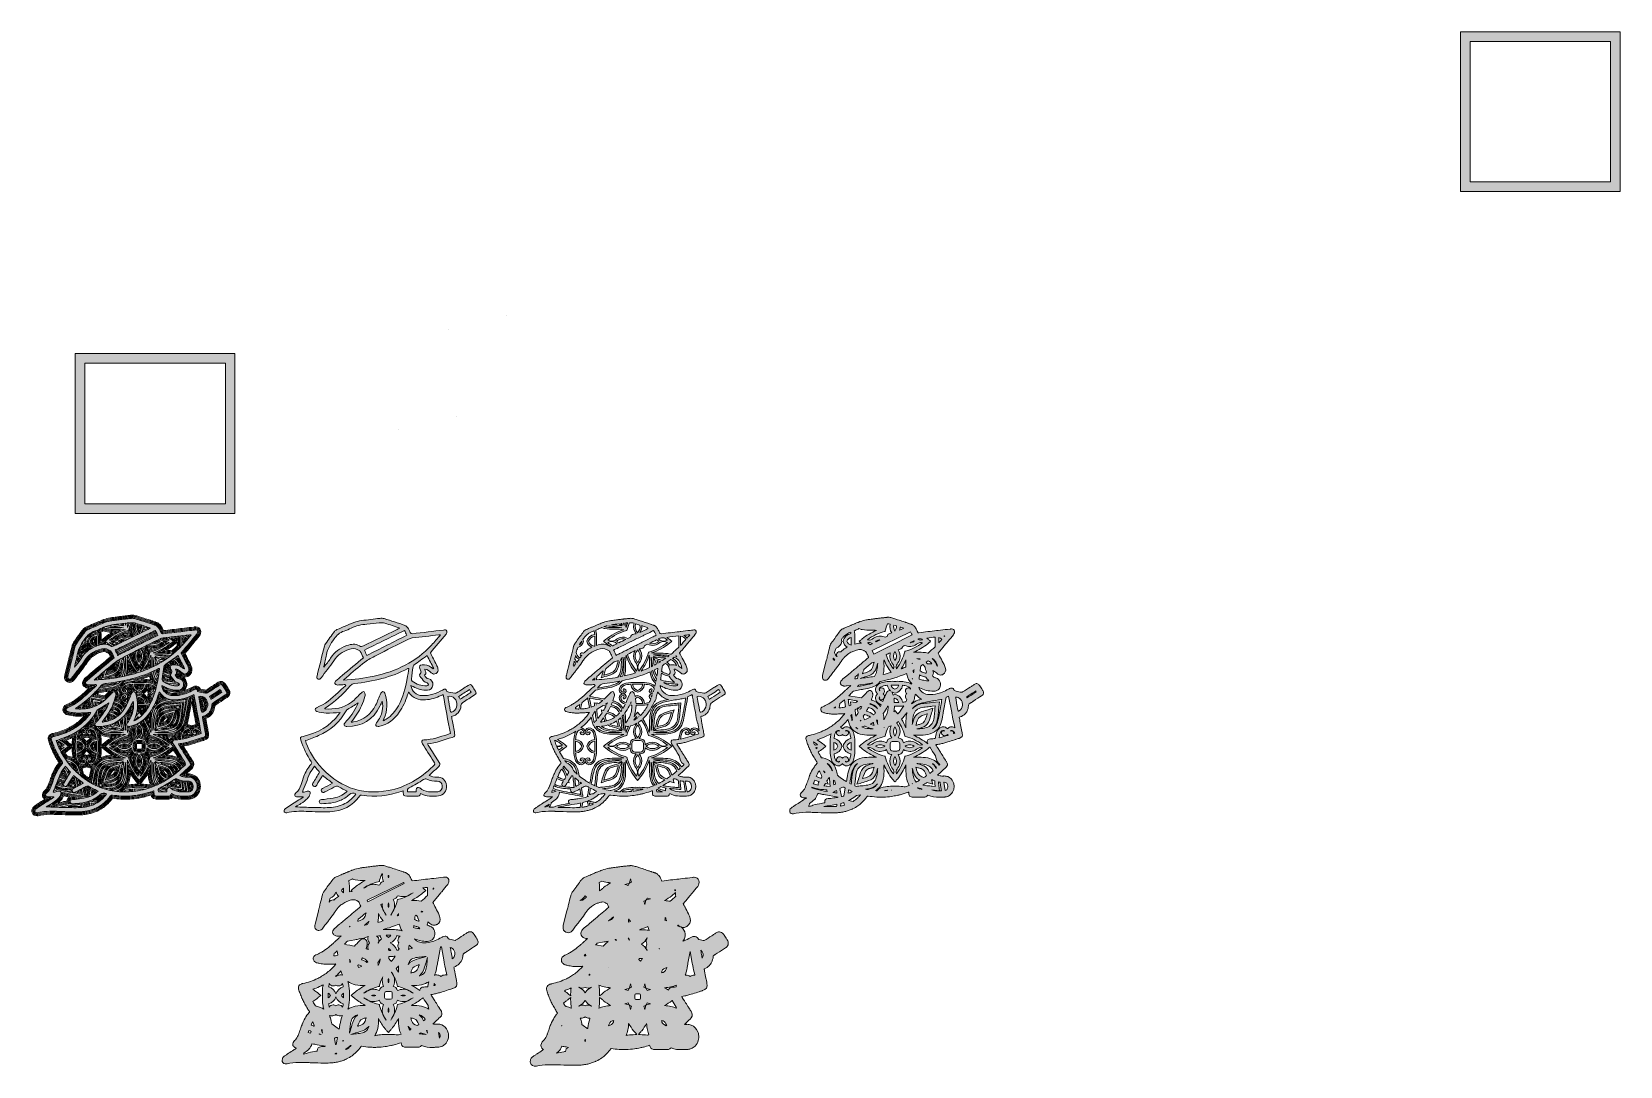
# Model space of a CAD drawing. Header units: inches. Extents: x 115 to 7891, y -2317 to 2748.
import ezdxf

# ---------------------------------------------------------------- set-up
doc = ezdxf.new("R2010")
doc.units = ezdxf.units.IN
doc.header["$MEASUREMENT"] = 0
doc.layers.add('Layer 1', color=7, linetype='Continuous')

# ---------------------------------------------------------------- blocks, each defined once
blk = doc.blocks.new('block 2')
at = {"layer": 'Layer 1', "lineweight": 0}
for points, knots in [([(1069.3, -486.2), (1068.7, -484.5), (1067.7, -482.5), (1066.3, -480.1), (1065.8, -479.4), (1065.3, -478.6), (1064.9, -477.9), (1060.7, -471.1), (1056.5, -464.2), (1052.3, -457.5), (1051.3, -456), (1050.4, -454.7), (1049.5, -453.5), (1044.2, -446.7), (1039.8, -446.8), (1030.6, -452.8), (1025.1, -456.3), (1019.7, -459.8), (1014.3, -463.4), (1001.1, -471.9), (987.9, -480.5), (974.6, -488.9), (972, -490.5), (968.2, -491.7), (965.3, -491.2), (953.2, -488.8), (941.1, -485.7), (927.1, -482.4), (926.8, -481.3), (926.5, -480.4), (926.2, -479.5), (925, -475.8), (923.7, -473.2), (922, -471.8), (921.1, -471.1), (920.2, -470.7), (919.2, -470.5), (916.9, -470.1), (914.1, -470.7), (910.4, -472.4), (908.8, -473.2), (907.1, -474.1), (905.2, -475.1), (902.7, -476.5), (900.2, -477.9), (897.8, -479.2), (887.3, -484.8), (876.6, -489.6), (865.6, -493.4), (846.9, -500), (827.3, -503.5), (806.6, -502.6), (795.3, -502), (785, -498.8), (776.5, -493.4), (763.2, -485.2), (754, -471.8), (751.6, -455.8), (751.4, -454.7), (751.2, -453.7), (751.1, -452.6), (754.9, -454.8), (758, -456.6), (761.2, -458.4), (761.8, -458.7), (762.4, -459), (763, -459.3), (784.7, -470.8), (807.9, -476.3), (832.5, -475.9), (835.7, -475.8), (838.6, -475.3), (841.4, -474.3), (845.2, -473), (848.5, -470.8), (851.2, -467.9), (855, -463.7), (857.5, -458.1), (858.2, -451.5), (859.3, -441.9), (856.4, -432.9), (850.7, -426.9), (848.3, -424.4), (845.2, -422.4), (841.8, -421.2), (840.6, -420.9), (839.4, -420.5), (838.1, -420.3), (827, -418.5), (822.4, -411.1), (817.1, -402.3), (831.3, -393.9), (820.5, -383.4), (818.9, -372.3), (826, -373.9), (832, -376.8), (837.3, -380.3), (840.7, -382.5), (843.9, -385), (846.9, -387.6), (848.1, -388.6), (849.3, -389.7), (850.4, -390.7), (854.5, -394.5), (858.9, -396.5), (863.5, -396.7), (865.9, -396.7), (868.4, -396.3), (871, -395.3), (872, -394.9), (873, -394.4), (874, -393.9), (881.9, -389.4), (885.8, -380.5), (883.2, -371), (881.6, -364.6), (879.4, -358.1), (876.5, -352.2), (870.8, -341), (865, -329.9), (859.4, -319), (854.9, -310.5), (850.5, -302), (846.3, -294), (846.2, -293.8), (846.2, -293.7), (846.1, -293.6), (846.1, -293.5), (846.2, -293.5), (846.2, -293.4), (848.4, -290.8), (850.7, -288.1), (853, -285.4), (859.7, -277.4), (866.4, -269.4), (873.1, -261.3), (877.5, -256.1), (881.9, -250.9), (886.3, -245.6), (890.2, -241), (894, -236.5), (897.8, -231.9), (906.2, -221.7), (914.7, -211.5), (923.1, -201.2), (926.1, -197.5), (928.1, -190.5), (926.7, -186.2), (924.5, -179.2), (917.2, -180.8), (911.1, -181.5), (906.6, -182), (902.2, -182.5), (897.8, -183.1), (882.8, -184.8), (867.8, -186.6), (852.8, -188.3), (850, -188.7), (847.1, -189), (844.3, -189.4), (815.5, -192.7), (786.8, -196.1), (758, -199.6), (757, -199.7), (756.1, -199.7), (755.3, -199.7), (752.6, -199.6), (750.6, -198.7), (749, -196.5), (748.5, -195.8), (748, -195), (747.6, -194), (745.2, -188.5), (742.7, -183), (739.8, -177.7), (738.5, -175.2), (737, -172.7), (735.5, -170.4), (735.2, -170.1), (735, -169.8), (734.8, -169.5), (734.2, -168.7), (733.6, -167.9), (733, -167.1), (730.5, -164.3), (727.6, -161.7), (724.5, -160), (723.7, -159.5), (722.8, -159.1), (722, -158.8), (721.9, -158.8), (721.9, -158.8), (721.8, -158.8), (720.2, -158.2), (718.6, -157.7), (717, -157.1), (716.8, -157), (716.6, -157), (716.3, -156.9), (713.7, -156), (711, -155.1), (708.3, -154.2), (708, -154.1), (707.7, -153.9), (707.4, -153.8), (704.7, -152.9), (702, -152), (699.3, -151.1), (696.2, -150), (693.1, -149), (689.9, -148), (686.5, -146.8), (683.1, -145.7), (679.7, -144.6), (670.7, -141.6), (661.6, -138.6), (652.5, -135.7), (646.1, -133.6), (639.7, -131.6), (633.3, -129.6), (628.7, -128.2), (624.2, -126.7), (619.7, -125.3), (617.4, -124.6), (614.9, -124.3), (612.4, -124.1), (609.3, -123.8), (606.1, -123.8), (603, -124.1), (601.7, -124.1), (600.4, -124.2), (599.2, -124.4), (593.5, -125), (587.8, -125.6), (582.1, -126.3), (579.3, -126.6), (576.5, -126.9), (573.8, -127.2), (572.4, -127.4), (571, -127.5), (569.6, -127.7), (566.7, -128), (563.9, -128.4), (561.1, -128.7), (557.7, -129.1), (554.4, -129.5), (551, -129.9), (548.2, -130.2), (545.4, -130.6), (542.6, -130.9), (534.8, -131.9), (526.9, -133), (519.1, -134), (515.9, -134.5), (512.7, -134.9), (509.5, -135.4), (507.1, -135.7), (504.7, -136.1), (502.3, -136.5), (492.3, -138.3), (482.3, -140.8), (472.9, -144.3), (472.3, -144.6), (471.7, -144.7), (471.1, -145), (468.2, -146.1), (465.2, -147.3), (462.2, -148.5), (458.5, -149.9), (454.7, -151.4), (451, -152.9), (448.2, -154), (445.4, -155.2), (442.7, -156.3), (438.1, -158.3), (433.4, -160.1), (428.8, -162.1), (426.4, -163.1), (423.9, -164.2), (421.4, -165.2), (417.1, -167.1), (412.8, -168.9), (408.4, -170.8), (402.7, -173.3), (396.9, -175.8), (391.1, -178.2), (390.3, -178.6), (389.4, -179), (388.6, -179.4), (387, -180.1), (385.4, -181), (383.8, -182), (380.9, -183.9), (378.1, -186.3), (376.2, -188.9), (370.5, -196.5), (364.9, -204.1), (359.4, -211.7), (357.8, -214), (356.1, -216.2), (354.5, -218.4), (348.3, -226.9), (342.3, -235.4), (336.2, -244), (335.2, -245.4), (334.2, -246.8), (333.2, -248.2), (331, -251.2), (329.2, -254.6), (328, -258.2), (327.8, -258.8), (327.6, -259.4), (327.4, -260), (323.3, -276.6), (319.2, -293.1), (315.1, -309.6), (314.5, -312.3), (313.8, -315), (313.1, -317.7), (312.2, -321.3), (311.3, -325), (310.4, -328.6), (309.6, -332), (308.7, -335.4), (307.9, -338.8), (304.1, -354.3), (300.2, -369.9), (296.4, -385.5), (295.1, -390.7), (293.8, -396), (292.5, -401.2), (292.4, -401.6), (292.4, -402), (292.3, -402.4), (292, -403.5), (291.7, -404.7), (291.4, -405.9), (291, -407.5), (290.7, -409), (290.5, -410.5), (289.9, -415), (290.8, -419), (296.1, -421.5), (303, -424.6), (307.3, -420.5), (311.2, -415.3), (315.9, -409), (320.6, -402.8), (325.4, -396.7), (327.9, -393.4), (330.4, -390.2), (332.9, -387), (336.7, -382), (340.6, -377.1), (344.4, -372.1), (346.6, -369.3), (348.7, -366.4), (350.9, -363.6), (358.6, -353.3), (366.2, -342.9), (373.2, -332.2), (376.6, -327), (380.1, -322.3), (383.8, -317.8), (384.5, -317), (385.2, -316.2), (385.8, -315.5), (387.9, -313.1), (389.9, -310.9), (392.1, -308.7), (394, -306.8), (395.9, -305), (397.8, -303.3), (400.5, -301), (403.2, -298.8), (406, -296.7), (413, -291.4), (420.7, -286.8), (429, -283), (431.9, -281.7), (434.8, -280.5), (437.9, -279.3), (440.4, -278.4), (442.9, -277.4), (445.6, -276.6), (462.1, -271.3), (475.9, -268.5), (490.9, -277.9), (495, -280.5), (500.8, -282.2), (503, -285.9), (504.9, -289), (506.5, -292.2), (508.1, -295.4), (509.4, -298.2), (510.8, -300.9), (512, -303.7), (512.9, -305.6), (513.7, -307.4), (514.5, -309.2), (515.7, -311.7), (516.8, -314.3), (518, -316.8), (517.7, -317), (517.5, -317.2), (517.2, -317.4), (492.8, -338), (468.6, -358.3), (444.5, -378.6), (441.2, -381.4), (438, -384.1), (434.7, -386.8), (428.9, -391.8), (423, -396.7), (417.1, -401.6), (416.2, -402.5), (415.2, -403.3), (414.2, -404.1), (412.2, -405.8), (410.1, -407.5), (408.1, -409.2), (399.9, -416), (391.7, -422.8), (383.8, -430), (383.1, -430.6), (382.3, -431.3), (381.6, -431.9), (379, -434.4), (376.8, -440.6), (378.1, -443.3), (379, -445.3), (381.3, -447.2), (383.8, -448.4), (385.5, -449.3), (387.3, -449.9), (388.9, -450.1), (392.7, -450.7), (396.6, -450.4), (400.5, -450), (402.7, -449.8), (404.8, -449.6), (406.9, -449.5), (407.6, -449.5), (408.3, -449.4), (409, -449.4), (415.5, -449), (422.1, -448.7), (428.6, -448.3), (428.9, -448.3), (429.2, -448.3), (429.6, -448.2), (429.6, -448.3), (429.7, -448.5), (429.8, -448.6), (430.6, -450), (431.4, -451.4), (432.3, -452.9), (425.5, -459), (418.7, -465), (411.9, -471.1), (408, -474.6), (404.2, -478.1), (400.3, -481.7), (398.3, -483.6), (396.2, -485.4), (394.1, -487.3), (391.9, -489.4), (389.7, -491.4), (387.5, -493.4), (386.3, -494.6), (385.1, -495.7), (383.8, -496.9), (380.1, -500.3), (376.4, -503.6), (372.6, -506.9), (369.3, -509.8), (366, -512.7), (362.6, -515.5), (352.6, -523.9), (342.3, -531.8), (331.5, -539), (326.1, -542.5), (320.6, -545.9), (314.9, -549.1), (306.7, -553.7), (298.1, -557.9), (289, -561.4), (285.8, -562.7), (281.9, -568.3), (282.4, -571.2), (282.7, -573.3), (284.2, -575.8), (286.1, -577.7), (287.6, -579.2), (289.2, -580.4), (290.7, -580.7), (294.5, -581.5), (298.2, -582.4), (302, -583.2), (309.8, -584.8), (317.8, -586.3), (325.7, -587.1), (328.5, -587.4), (331.3, -587.6), (334.1, -587.7), (334.6, -587.7), (335.1, -587.8), (335.7, -587.8), (340.5, -587.9), (345.2, -587.8), (350, -587.7), (352.6, -587.7), (355.2, -587.6), (357.8, -587.5), (366.5, -587.2), (375.1, -586.7), (383.8, -586.2), (390.7, -585.8), (397.6, -585.4), (404.5, -585), (403.1, -587.1), (401, -590.5), (398.6, -593.7), (393.8, -600), (388.9, -605.9), (383.8, -611.6), (370.7, -626.2), (356.6, -639.1), (341.4, -650.3), (334.1, -655.6), (326.7, -660.6), (319, -665.2), (312.5, -669), (305.9, -672.7), (299.1, -676), (287.2, -681.9), (274.9, -686.9), (262.1, -691.3), (249.7, -695.5), (236.9, -699), (223.7, -701.9), (222.1, -702.3), (220.7, -702.6), (219.5, -703), (214.9, -704.2), (212.1, -705.7), (210.8, -708.1), (209.2, -710.9), (209.7, -714.9), (211.8, -721.3), (213.1, -725.2), (214.4, -729), (215.8, -732.8), (217.1, -736.5), (218.5, -740.1), (219.9, -743.7), (221.4, -747.3), (222.8, -750.9), (224.3, -754.4), (225.4, -757), (226.5, -759.6), (227.6, -762.1), (230.4, -768.3), (233.3, -774.3), (236.4, -780.3), (237.7, -782.8), (238.9, -785.3), (240.2, -787.7), (244.1, -795), (248.3, -802.1), (252.6, -809.2), (254.4, -812.1), (256.2, -814.9), (258.1, -817.8), (259.5, -819.9), (260.8, -822.1), (262.3, -824.2), (262.5, -824.5), (262.7, -824.8), (262.9, -825.1), (265, -828.2), (265.8, -830.7), (265.3, -833.1), (264.9, -834.9), (263.8, -836.7), (261.9, -838.8), (259.7, -841.2), (257.5, -843.7), (255.5, -846.3), (253.6, -848.6), (251.9, -850.9), (250.2, -853.3), (243.5, -862.6), (237.8, -872.6), (233, -883.1), (231.6, -886.3), (230.2, -889.5), (228.9, -892.7), (228.3, -894.3), (227.6, -895.8), (227.1, -897.4), (224.4, -904.5), (221.8, -911.8), (219.3, -919), (218.1, -922.6), (216.8, -926.3), (215.6, -929.9), (214.6, -932.5), (213.8, -935.1), (212.8, -937.7), (212.4, -939), (211.9, -940.3), (211.4, -941.7), (210.3, -944.4), (209.3, -947.2), (208.1, -949.9), (206.2, -954.3), (204.1, -958.5), (201.5, -962.6), (200.2, -964.8), (198.7, -967), (197.1, -969.1), (194.4, -972.5), (191.4, -975.7), (187.9, -978.5), (184.4, -981.4), (181, -988.2), (182.2, -991.6), (182.4, -992.2), (182.8, -992.8), (183.3, -993.3), (185.7, -996), (191, -998.2), (194.7, -998.5), (194.7, -998.5), (194.7, -998.5), (194.7, -998.5), (196.8, -998.7), (198.8, -998.7), (200.9, -998.7), (205.3, -998.6), (209.6, -998.3), (214, -998), (216.9, -997.7), (219.7, -997.5), (222.6, -997.4), (222.9, -998.1), (223.2, -998.9), (223.5, -999.6), (219.4, -1002.2), (215.2, -1004.8), (211.1, -1007.4), (209.7, -1008.3), (208.3, -1009.1), (206.9, -1010), (203.9, -1011.9), (201, -1013.8), (198.1, -1015.6), (196.8, -1016.4), (195.5, -1017.2), (194.2, -1018.1), (193.9, -1018.3), (193.5, -1018.5), (193.1, -1018.8), (190, -1020.8), (186.9, -1022.8), (183.8, -1024.8), (174.9, -1030.5), (166, -1036.3), (157.2, -1042.1), (154.8, -1043.7), (152.4, -1045.3), (150, -1046.9), (146, -1049.6), (142.1, -1052.3), (138.1, -1055.1), (137, -1055.9), (135.9, -1056.6), (134.8, -1057.4), (133.2, -1058.5), (131.9, -1060.8), (131.1, -1063.3), (130.3, -1066), (130, -1068.9), (130.5, -1071), (131.2, -1073.7), (139, -1076.9), (142.6, -1075.9), (163.3, -1070.6), (184.1, -1068.9), (205, -1068.7), (208.4, -1068.6), (211.7, -1068.6), (215.1, -1068.6), (221.7, -1068.7), (228.4, -1068.8), (235.1, -1069), (236.1, -1069), (237.1, -1069.1), (238.2, -1069.1), (244.9, -1069.3), (251.6, -1069.6), (258.4, -1069.8), (281.8, -1070.7), (305.3, -1071.7), (328.7, -1071.6), (331.5, -1071.6), (334.2, -1071.6), (337, -1071.5), (342.7, -1071.4), (348.4, -1071.3), (354.1, -1071.1), (354.6, -1071), (355, -1071), (355.4, -1071), (358.1, -1070.8), (360.8, -1070.6), (363.5, -1070.4), (370.4, -1069.8), (377.2, -1068.9), (383.8, -1067.7), (390.3, -1066.5), (396.6, -1065.1), (402.8, -1063.3), (405.4, -1062.6), (408, -1061.8), (410.6, -1060.9), (416.8, -1058.9), (422.8, -1056.5), (428.7, -1053.8), (429.7, -1053.4), (430.6, -1052.9), (431.5, -1052.4), (440.3, -1048.2), (448.8, -1043.2), (456.8, -1037.4), (459.6, -1035.4), (462.4, -1033.3), (465.1, -1031.1), (473.6, -1024.1), (481.6, -1016.2), (489.1, -1007.4), (493, -1002.7), (496.8, -997.9), (500.5, -992.7), (502, -990.4), (506.8, -988.7), (509.7, -989.2), (523.8, -991.7), (537.7, -993.2), (551.6, -994), (554.8, -994.2), (558, -994.4), (561.2, -994.5), (565.6, -994.6), (570, -994.7), (574.3, -994.6), (577.6, -994.6), (580.9, -994.6), (584.2, -994.5), (597.5, -994), (610.7, -992.9), (623.9, -991), (628.1, -990.4), (632.3, -989.7), (636.6, -989), (641, -988.2), (645.5, -987.4), (650, -986.4), (655.2, -985.3), (660.4, -984.1), (665.7, -982.8), (678.4, -979.6), (691, -975.8), (703.6, -971.3), (705.9, -970.5), (708.3, -969.8), (711, -969.1), (711.6, -968.9), (712.1, -968.7), (712.8, -968.6), (712.8, -969.2), (712.8, -969.7), (712.9, -970.3), (713, -973.2), (713.1, -975.4), (713.1, -977.4), (713.3, -988.5), (714.4, -992.5), (721, -993.7), (723.3, -994.2), (726.1, -994.3), (729.8, -994.3), (730, -994.3), (730.1, -994.3), (730.3, -994.3), (746.8, -994.4), (763.3, -994), (779.8, -994.4), (788.9, -994.6), (796.1, -993), (798.4, -982.3), (822.8, -995.8), (848.6, -995.6), (874.2, -994.3), (878.3, -994.1), (882.4, -993.9), (886.5, -993.7), (886.5, -993.7), (886.5, -993.7), (886.5, -993.7), (890.5, -993.5), (894.2, -992.5), (897.8, -991.1), (902.8, -989.1), (907.3, -986), (911.1, -982.1), (916.8, -976.4), (921.1, -969), (923.4, -960.8), (924.2, -957.7), (924.7, -954.5), (925, -951.2), (925.2, -948.5), (925.2, -945.8), (924.9, -943.1), (924.4, -937.5), (923.1, -932.3), (921.2, -927.6), (916.6, -916.2), (908.4, -907.9), (897.8, -903.8), (891.9, -901.5), (885.4, -900.5), (878.3, -901.1), (875.4, -901.3), (872.5, -901.3), (869.6, -901.2), (866.9, -901.1), (864.2, -900.9), (861.5, -900.5), (856.4, -899.7), (851.4, -898.4), (846.3, -896.5), (844.1, -895.7), (841.9, -894.8), (839.6, -893.7), (841.7, -891.8), (843.5, -890.1), (845.2, -888.6), (845.8, -888), (846.4, -887.5), (847, -886.9), (850.2, -884), (853.3, -881.1), (856.4, -878.2), (858.7, -876), (861.1, -873.8), (863.4, -871.7), (871.4, -864.2), (879.4, -856.8), (887.5, -849.4), (892.6, -844.7), (893.8, -840.1), (891.9, -834.7), (891.3, -833.2), (890.6, -831.7), (889.6, -830.1), (888.9, -829.1), (888.3, -828.1), (887.6, -827), (885.7, -824.1), (883.8, -821.1), (881.9, -818.1), (880.1, -815.3), (878.3, -812.4), (876.5, -809.6), (870.7, -800.4), (864.9, -791.3), (859.1, -782.1), (857.6, -779.6), (856, -777.1), (854.4, -774.6), (853, -772.3), (851.6, -770.1), (850.2, -767.8), (848.4, -765), (846.6, -762.1), (844.8, -759.3), (843.9, -757.8), (842.9, -756.2), (841.9, -754.6), (838.9, -749.7), (835.9, -744.6), (832.3, -738.7), (835.5, -738.4), (838.7, -738), (841.8, -737.5), (844.6, -737.1), (847.4, -736.7), (850.1, -736.2), (856.3, -735.1), (862.5, -733.9), (868.5, -732.5), (871.8, -731.7), (875.1, -730.9), (878.4, -730), (884.9, -728.3), (891.4, -726.5), (897.8, -724.6), (913.3, -719.9), (928.6, -714.7), (943.9, -709.7), (946.5, -708.9), (949.2, -708), (951.8, -707.2), (952.2, -707.1), (952.7, -706.9), (953.1, -706.8), (965.7, -702.8), (967.4, -700.2), (965, -687.5), (964.3, -683.3), (963.5, -679.1), (962.7, -674.8), (962, -671.1), (961.3, -667.3), (960.5, -663.5), (958.4, -651.8), (956.2, -640.1), (954, -628.3), (953.5, -625.9), (953.1, -623.6), (952.6, -621.2), (951.6, -615.7), (950.8, -610.2), (950, -604.8), (952.6, -604.1), (955.2, -603.3), (957.6, -602.4), (967.2, -598.9), (975, -594), (981, -587.7), (984.3, -584.2), (987.1, -580.2), (989.3, -575.9), (992.8, -569), (995, -561.1), (995.8, -552), (995.9, -551.8), (995.9, -551.6), (995.9, -551.4), (996.2, -548.3), (996.8, -545.9), (997.8, -543.7), (999.4, -540.5), (1001.8, -538), (1005.5, -535.7), (1007.8, -534.3), (1010.1, -532.8), (1012.3, -531.3), (1015.6, -529.3), (1018.9, -527.2), (1022.1, -525.1), (1035.6, -516.5), (1048.9, -507.8), (1062.3, -499), (1065.3, -497), (1067.3, -495.3), (1068.5, -493.4), (1069.9, -491.3), (1070.1, -489), (1069.3, -486.2)], [0, 0, 0, 0, 1, 1, 1, 2, 2, 2, 3, 3, 3, 4, 4, 4, 5, 5, 5, 6, 6, 6, 7, 7, 7, 8, 8, 8, 9, 9, 9, 10, 10, 10, 11, 11, 11, 12, 12, 12, 13, 13, 13, 14, 14, 14, 15, 15, 15, 16, 16, 16, 17, 17, 17, 18, 18, 18, 19, 19, 19, 20, 20, 20, 21, 21, 21, 22, 22, 22, 23, 23, 23, 24, 24, 24, 25, 25, 25, 26, 26, 26, 27, 27, 27, 28, 28, 28, 29, 29, 29, 30, 30, 30, 31, 31, 31, 32, 32, 32, 33, 33, 33, 34, 34, 34, 35, 35, 35, 36, 36, 36, 37, 37, 37, 38, 38, 38, 39, 39, 39, 40, 40, 40, 41, 41, 41, 42, 42, 42, 43, 43, 43, 44, 44, 44, 45, 45, 45, 46, 46, 46, 47, 47, 47, 48, 48, 48, 49, 49, 49, 50, 50, 50, 51, 51, 51, 52, 52, 52, 53, 53, 53, 54, 54, 54, 55, 55, 55, 56, 56, 56, 57, 57, 57, 58, 58, 58, 59, 59, 59, 60, 60, 60, 61, 61, 61, 62, 62, 62, 63, 63, 63, 64, 64, 64, 65, 65, 65, 66, 66, 66, 67, 67, 67, 68, 68, 68, 69, 69, 69, 70, 70, 70, 71, 71, 71, 72, 72, 72, 73, 73, 73, 74, 74, 74, 75, 75, 75, 76, 76, 76, 77, 77, 77, 78, 78, 78, 79, 79, 79, 80, 80, 80, 81, 81, 81, 82, 82, 82, 83, 83, 83, 84, 84, 84, 85, 85, 85, 86, 86, 86, 87, 87, 87, 88, 88, 88, 89, 89, 89, 90, 90, 90, 91, 91, 91, 92, 92, 92, 93, 93, 93, 94, 94, 94, 95, 95, 95, 96, 96, 96, 97, 97, 97, 98, 98, 98, 99, 99, 99, 100, 100, 100, 101, 101, 101, 102, 102, 102, 103, 103, 103, 104, 104, 104, 105, 105, 105, 106, 106, 106, 107, 107, 107, 108, 108, 108, 109, 109, 109, 110, 110, 110, 111, 111, 111, 112, 112, 112, 113, 113, 113, 114, 114, 114, 115, 115, 115, 116, 116, 116, 117, 117, 117, 118, 118, 118, 119, 119, 119, 120, 120, 120, 121, 121, 121, 122, 122, 122, 123, 123, 123, 124, 124, 124, 125, 125, 125, 126, 126, 126, 127, 127, 127, 128, 128, 128, 129, 129, 129, 130, 130, 130, 131, 131, 131, 132, 132, 132, 133, 133, 133, 134, 134, 134, 135, 135, 135, 136, 136, 136, 137, 137, 137, 138, 138, 138, 139, 139, 139, 140, 140, 140, 141, 141, 141, 142, 142, 142, 143, 143, 143, 144, 144, 144, 145, 145, 145, 146, 146, 146, 147, 147, 147, 148, 148, 148, 149, 149, 149, 150, 150, 150, 151, 151, 151, 152, 152, 152, 153, 153, 153, 154, 154, 154, 155, 155, 155, 156, 156, 156, 157, 157, 157, 158, 158, 158, 159, 159, 159, 160, 160, 160, 161, 161, 161, 162, 162, 162, 163, 163, 163, 164, 164, 164, 165, 165, 165, 166, 166, 166, 167, 167, 167, 168, 168, 168, 169, 169, 169, 170, 170, 170, 171, 171, 171, 172, 172, 172, 173, 173, 173, 174, 174, 174, 175, 175, 175, 176, 176, 176, 177, 177, 177, 178, 178, 178, 179, 179, 179, 180, 180, 180, 181, 181, 181, 182, 182, 182, 183, 183, 183, 184, 184, 184, 185, 185, 185, 186, 186, 186, 187, 187, 187, 188, 188, 188, 189, 189, 189, 190, 190, 190, 191, 191, 191, 192, 192, 192, 193, 193, 193, 194, 194, 194, 195, 195, 195, 196, 196, 196, 197, 197, 197, 198, 198, 198, 199, 199, 199, 200, 200, 200, 201, 201, 201, 202, 202, 202, 203, 203, 203, 204, 204, 204, 205, 205, 205, 206, 206, 206, 207, 207, 207, 208, 208, 208, 209, 209, 209, 210, 210, 210, 211, 211, 211, 212, 212, 212, 213, 213, 213, 214, 214, 214, 215, 215, 215, 216, 216, 216, 217, 217, 217, 218, 218, 218, 219, 219, 219, 220, 220, 220, 221, 221, 221, 222, 222, 222, 223, 223, 223, 224, 224, 224, 225, 225, 225, 226, 226, 226, 227, 227, 227, 228, 228, 228, 229, 229, 229, 230, 230, 230, 231, 231, 231, 232, 232, 232, 233, 233, 233, 234, 234, 234, 235, 235, 235, 236, 236, 236, 237, 237, 237, 238, 238, 238, 239, 239, 239, 240, 240, 240, 241, 241, 241, 242, 242, 242, 243, 243, 243, 244, 244, 244, 245, 245, 245, 246, 246, 246, 247, 247, 247, 248, 248, 248, 249, 249, 249, 250, 250, 250, 251, 251, 251, 252, 252, 252, 253, 253, 253, 254, 254, 254, 255, 255, 255, 256, 256, 256, 257, 257, 257, 258, 258, 258, 259, 259, 259, 260, 260, 260, 261, 261, 261, 262, 262, 262, 263, 263, 263, 264, 264, 264, 265, 265, 265, 266, 266, 266, 267, 267, 267, 268, 268, 268, 269, 269, 269, 270, 270, 270, 271, 271, 271, 272, 272, 272, 273, 273, 273, 274, 274, 274, 275, 275, 275, 276, 276, 276, 277, 277, 277, 278, 278, 278, 279, 279, 279, 280, 280, 280, 281, 281, 281, 282, 282, 282, 283, 283, 283, 284, 284, 284, 285, 285, 285, 286, 286, 286, 287, 287, 287, 288, 288, 288, 289, 289, 289, 290, 290, 290, 291, 291, 291, 292, 292, 292, 293, 293, 293, 294, 294, 294, 295, 295, 295, 296, 296, 296, 297, 297, 297, 298, 298, 298, 299, 299, 299, 300, 300, 300, 301, 301, 301, 302, 302, 302, 303, 303, 303, 304, 304, 304, 305, 305, 305, 306, 306, 306, 307, 307, 307, 308, 308, 308, 309, 309, 309, 310, 310, 310, 311, 311, 311, 312, 312, 312, 313, 313, 313, 314, 314, 314, 315, 315, 315, 316, 316, 316, 317, 317, 317, 318, 318, 318, 319, 319, 319, 320, 320, 320, 321, 321, 321, 322, 322, 322, 323, 323, 323, 324, 324, 324, 324]), ([(623, -148.1), (622.4, -149.7), (621.9, -151.4), (621.6, -153.2), (618.5, -170.1), (622.8, -186.6), (633.9, -199.2), (625.4, -199.7), (617.3, -201.8), (610.6, -206.3), (608.6, -209.2), (607.2, -212.5), (606.1, -216), (601.7, -218.1), (597.4, -220.2), (593, -222.3), (582.4, -216.7), (570.1, -215), (557.5, -217.3), (547.7, -219.1), (539.9, -224.7), (532, -230.3), (520.2, -238.7), (507.2, -235), (494.7, -230.7), (522.7, -209.1), (553.7, -192.2), (588.1, -183.8), (591.4, -170.4), (595.9, -157.6), (601.5, -145.3), (608.7, -145.3), (616.1, -146.2), (623, -148.1)], [0, 0, 0, 0, 1, 1, 1, 2, 2, 2, 3, 3, 3, 4, 4, 4, 5, 5, 5, 6, 6, 6, 7, 7, 7, 8, 8, 8, 9, 9, 9, 10, 10, 10, 11, 11, 11, 11]), ([(535.6, -152.4), (539.4, -152.1), (543.2, -151.6), (547, -151.2), (552.7, -153.8), (558, -157.2), (562.7, -161.3), (547, -157.3), (530.6, -156.6), (514.3, -155.2), (514, -155.2), (513.6, -155.2), (513.3, -155.2), (520.7, -154), (528.1, -153.1), (535.6, -152.4)], [0, 0, 0, 0, 1, 1, 1, 2, 2, 2, 3, 3, 3, 4, 4, 4, 5, 5, 5, 5]), ([(563.6, -149.1), (564.2, -152.2), (564.8, -155.3), (565.6, -158.4), (563.3, -155.7), (561.2, -152.7), (559.3, -149.7), (560.8, -149.5), (562.2, -149.3), (563.6, -149.1)], [0, 0, 0, 0, 1, 1, 1, 2, 2, 2, 3, 3, 3, 3]), ([(574, -147.8), (574.1, -151.7), (574.2, -155.5), (574.5, -159.4), (573.5, -155.7), (572.7, -151.9), (572.1, -148.1), (572.7, -148), (573.3, -147.9), (574, -147.8)], [0, 0, 0, 0, 1, 1, 1, 2, 2, 2, 3, 3, 3, 3]), ([(592.5, -145.8), (589.3, -153.4), (586.4, -161.1), (583.9, -168.9), (582.9, -161.6), (582.4, -154.2), (582.2, -146.8), (585.6, -146.5), (589.1, -146.1), (592.5, -145.8)], [0, 0, 0, 0, 1, 1, 1, 2, 2, 2, 3, 3, 3, 3]), ([(640.8, -194.4), (629.9, -182.3), (626.1, -165.6), (631, -150.5), (638.1, -152.6), (645.1, -154.8), (652.1, -157.1), (654.2, -170.3), (650.1, -184), (640.8, -194.4)], [0, 0, 0, 0, 1, 1, 1, 2, 2, 2, 3, 3, 3, 3]), ([(383.8, -287.5), (381.3, -289.8), (378.8, -292.1), (376.4, -294.6), (369.8, -291.1), (360.9, -292.8), (359.2, -302.3), (358.3, -306.7), (364, -309), (366.3, -306.3), (363.6, -309.9), (361, -313.6), (358.5, -317.6), (357.2, -317.1), (355.9, -316.6), (354.7, -316), (345.5, -311.3), (342.1, -300.3), (340, -290.5), (342.2, -282.2), (345.2, -274.5), (348.7, -267), (362.4, -261.9), (372.4, -250.3), (375.7, -236.5), (375.7, -236.5), (375.7, -236.5), (375.7, -236.5), (374.9, -233.4), (373.9, -230.5), (372.6, -227.7), (373.2, -226.8), (373.8, -226), (374.4, -225.1), (377.4, -220.8), (380.5, -216.8), (383.8, -213.1), (394.6, -200.8), (407.1, -191.6), (423.7, -186.5), (425.2, -186), (426.6, -185.5), (428.1, -185), (428.3, -185.8), (428.5, -186.6), (428.6, -187.4), (429.6, -192.7), (430.3, -198), (430.7, -203.3), (411.1, -204.9), (396.1, -218.9), (392, -236.5), (395, -249.5), (404.1, -260.5), (416.6, -266), (404.5, -271.9), (393.5, -278.9), (383.8, -287.5)], [0, 0, 0, 0, 1, 1, 1, 2, 2, 2, 3, 3, 3, 4, 4, 4, 5, 5, 5, 6, 6, 6, 7, 7, 7, 8, 8, 8, 9, 9, 9, 10, 10, 10, 11, 11, 11, 12, 12, 12, 13, 13, 13, 14, 14, 14, 15, 15, 15, 16, 16, 16, 17, 17, 17, 18, 18, 18, 19, 19, 19, 19]), ([(428.5, -260.9), (414.6, -258.6), (404.2, -248.9), (400.6, -236.5), (404.4, -223.2), (415.9, -212.9), (431.3, -211.6), (431.6, -219.9), (431.6, -228.2), (431.3, -236.5), (431.6, -244.2), (431.6, -252), (431.3, -259.8), (430.3, -260.1), (429.4, -260.5), (428.5, -260.9)], [0, 0, 0, 0, 1, 1, 1, 2, 2, 2, 3, 3, 3, 4, 4, 4, 5, 5, 5, 5]), ([(499.4, -259.2), (479.6, -246.6), (461, -249.7), (439.6, -256.8), (439.8, -250), (439.8, -243.2), (439.6, -236.5), (440, -221.4), (439.8, -206.3), (437.6, -191.4), (437.2, -188.3), (436.6, -185.2), (436, -182.1), (443.7, -179), (451.3, -175.5), (458.8, -171.8), (460.6, -170.9), (462.6, -170.1), (464.5, -169.2), (469.6, -171.3), (475.1, -173), (480.8, -174.2), (511.2, -180.9), (542.6, -175.1), (573.2, -179.6), (540.5, -189.9), (509.5, -207.3), (483.4, -228.3), (480.1, -231), (476.9, -233.7), (473.7, -236.5), (476.9, -239.2), (480.1, -241.9), (483.4, -244.6), (491, -250.7), (498.9, -256.4), (507.2, -261.7), (504.6, -261.6), (502, -260.8), (499.4, -259.2)], [0, 0, 0, 0, 1, 1, 1, 2, 2, 2, 3, 3, 3, 4, 4, 4, 5, 5, 5, 6, 6, 6, 7, 7, 7, 8, 8, 8, 9, 9, 9, 10, 10, 10, 11, 11, 11, 12, 12, 12, 13, 13, 13, 13]), ([(490, -160.1), (513.7, -165.4), (541.2, -164), (563.7, -170.2), (538.5, -168.2), (513.1, -171.1), (488, -167.1), (484, -166.5), (480, -165.6), (476, -164.5), (480.6, -162.8), (485.3, -161.4), (490, -160.1)], [0, 0, 0, 0, 1, 1, 1, 2, 2, 2, 3, 3, 3, 4, 4, 4, 4]), ([(530.6, -295.2), (528.2, -290), (525.8, -284.9), (523.2, -279.3), (525.7, -278), (528.3, -276.8), (530.8, -275.5), (533.9, -274.1), (536.9, -272.6), (539.9, -271.1), (549.8, -266.3), (559.7, -261.4), (569.6, -256.6), (583.7, -249.7), (597.8, -242.8), (611.9, -236), (628.8, -227.7), (645.8, -219.4), (662.8, -211.1), (665.6, -209.7), (668.5, -208.3), (671.4, -206.9), (684, -200.7), (696.6, -194.6), (709.3, -188.4), (712.6, -186.8), (715.8, -185.2), (719.1, -183.6), (721, -187.1), (722.8, -190.6), (724.6, -194.1), (726.8, -198.1), (728.9, -202.3), (731.2, -206.7), (724.8, -209.9), (718.5, -213.1), (712.1, -216.3), (698, -223.5), (683.9, -230.6), (669.8, -237.7), (653.4, -246), (637, -254.3), (620.6, -262.6), (617.5, -264.1), (614.5, -265.7), (611.5, -267.2), (599.4, -273.3), (587.3, -279.4), (575.2, -285.5), (571.9, -287.2), (568.5, -288.9), (565.2, -290.6), (562.4, -292), (559.5, -293.4), (556.7, -294.9), (551, -297.7), (545.4, -300.6), (539.6, -303.5), (538.2, -304.2), (536.8, -304.9), (535.4, -305.6), (535.1, -304.9), (534.8, -304.2), (534.4, -303.5), (533.1, -300.7), (531.8, -297.9), (530.6, -295.2)], [0, 0, 0, 0, 1, 1, 1, 2, 2, 2, 3, 3, 3, 4, 4, 4, 5, 5, 5, 6, 6, 6, 7, 7, 7, 8, 8, 8, 9, 9, 9, 10, 10, 10, 11, 11, 11, 12, 12, 12, 13, 13, 13, 14, 14, 14, 15, 15, 15, 16, 16, 16, 17, 17, 17, 18, 18, 18, 19, 19, 19, 20, 20, 20, 21, 21, 21, 22, 22, 22, 22]), ([(542.7, -240.1), (541, -238.9), (539.3, -237.6), (537.6, -236.5), (539.3, -235.3), (541, -234), (542.7, -232.8), (555.1, -224), (570, -222.5), (583.1, -227.2), (571.8, -232.7), (560.4, -238.3), (549.1, -243.9), (546.9, -242.8), (544.8, -241.6), (542.7, -240.1)], [0, 0, 0, 0, 1, 1, 1, 2, 2, 2, 3, 3, 3, 4, 4, 4, 5, 5, 5, 5]), ([(689.4, -169.4), (689.9, -171), (690.4, -172.7), (690.9, -174.4), (687, -176.4), (683.7, -178.1), (680.4, -179.7), (671, -184.3), (661.5, -188.9), (652, -193.6), (658.6, -183.6), (661.7, -172), (660.8, -159.9), (670.1, -163), (679.6, -166.2), (689.4, -169.4)], [0, 0, 0, 0, 1, 1, 1, 2, 2, 2, 3, 3, 3, 4, 4, 4, 5, 5, 5, 5]), ([(738.9, -232.8), (740.6, -234), (742.3, -235.3), (744, -236.5), (742.3, -237.6), (740.6, -238.9), (738.9, -240.1), (726.7, -248.8), (712.1, -250.4), (699.1, -246), (710.3, -240.4), (721.5, -234.8), (732.8, -229.2), (734.8, -230.2), (736.9, -231.4), (738.9, -232.8)], [0, 0, 0, 0, 1, 1, 1, 2, 2, 2, 3, 3, 3, 4, 4, 4, 5, 5, 5, 5]), ([(842.2, -210.2), (841.8, -219), (841.7, -227.7), (842, -236.5), (841.7, -245.9), (841.8, -255.4), (842.3, -264.8), (830, -277.2), (817.3, -288.8), (804.1, -299.5), (803, -299.2), (801.9, -298.9), (800.8, -298.7), (770.4, -292), (739, -297.8), (708.4, -293.3), (741.1, -283), (772.1, -265.6), (798.1, -244.6), (801.4, -241.9), (804.7, -239.2), (807.9, -236.5), (804.7, -233.7), (801.4, -231), (798.1, -228.3), (793.3, -224.4), (788.3, -220.7), (783.2, -217.1), (802.9, -214.8), (822.5, -212.5), (842.2, -210.2)], [0, 0, 0, 0, 1, 1, 1, 2, 2, 2, 3, 3, 3, 4, 4, 4, 5, 5, 5, 6, 6, 6, 7, 7, 7, 8, 8, 8, 9, 9, 9, 10, 10, 10, 10]), ([(757.2, -220.2), (761.5, -219.7), (765.8, -219.2), (770.1, -218.7), (775.8, -222.5), (781.4, -226.5), (786.8, -230.7), (774.4, -235), (761.4, -238.7), (749.6, -230.3), (747, -228.4), (744.3, -226.6), (741.6, -224.8), (746.6, -222.6), (751.9, -220.8), (757.2, -220.2)], [0, 0, 0, 0, 1, 1, 1, 2, 2, 2, 3, 3, 3, 4, 4, 4, 5, 5, 5, 5]), ([(850.3, -236.5), (850, -228.2), (850, -219.9), (850.3, -211.6), (861.8, -212.6), (871.2, -218.6), (876.7, -227.1), (868.4, -236.8), (860.3, -246.1), (851.9, -255), (851.3, -255.6), (850.8, -256.1), (850.2, -256.7), (850.1, -250), (850.1, -243.2), (850.3, -236.5)], [0, 0, 0, 0, 1, 1, 1, 2, 2, 2, 3, 3, 3, 4, 4, 4, 5, 5, 5, 5]), ([(886.7, -205.1), (888.8, -204.9), (890.9, -205.1), (895.8, -205.1), (891.1, -210.4), (886.7, -215.6), (882.3, -220.7), (878.2, -215.1), (872.7, -210.6), (866.3, -207.5), (873.1, -206.7), (879.9, -205.9), (886.7, -205.1)], [0, 0, 0, 0, 1, 1, 1, 2, 2, 2, 3, 3, 3, 4, 4, 4, 4]), ([(343, -339.7), (340.3, -334.1), (336.9, -329), (333, -324.5), (334.4, -318.6), (335.6, -312.7), (336.7, -306.8), (340.3, -314.4), (345.6, -320.8), (354, -324.7), (350.6, -329.9), (346.9, -334.8), (343, -339.7)], [0, 0, 0, 0, 1, 1, 1, 2, 2, 2, 3, 3, 3, 4, 4, 4, 4]), ([(367, -236.5), (365.1, -243.2), (361.2, -249.1), (355.8, -253.6), (359.2, -247.6), (362.9, -241.8), (366.8, -236), (366.9, -236.2), (366.9, -236.3), (367, -236.5)], [0, 0, 0, 0, 1, 1, 1, 2, 2, 2, 3, 3, 3, 3]), ([(366.6, -305.9), (366.9, -305.5), (367.1, -305.1), (367.2, -304.5), (367.5, -304.3), (367.8, -304.2), (368.1, -304.1), (367.6, -304.7), (367.1, -305.3), (366.6, -305.9)], [0, 0, 0, 0, 1, 1, 1, 2, 2, 2, 3, 3, 3, 3]), ([(518.5, -258.9), (510.4, -253.7), (502.4, -248.2), (494.7, -242.2), (507.2, -237.9), (520.2, -234.2), (532, -242.6), (534.7, -244.5), (537.4, -246.4), (540.2, -248.2), (533.1, -251.7), (526, -255.2), (518.9, -258.7), (518.8, -258.7), (518.6, -258.8), (518.5, -258.9)], [0, 0, 0, 0, 1, 1, 1, 2, 2, 2, 3, 3, 3, 4, 4, 4, 5, 5, 5, 5]), ([(578.6, -396.4), (585.3, -366.1), (579.5, -334.8), (583.9, -304.2), (583.9, -304.2), (584, -304.2), (584, -304.2), (594, -335.8), (610.6, -365.8), (630.8, -391.4), (612.9, -397), (594.6, -401.8), (576, -406), (577, -402.9), (577.8, -399.7), (578.6, -396.4)], [0, 0, 0, 0, 1, 1, 1, 2, 2, 2, 3, 3, 3, 4, 4, 4, 5, 5, 5, 5]), ([(621.6, -319.8), (623.4, -329.5), (629.1, -337.4), (634.7, -345.3), (643, -357.1), (639.4, -370), (635, -382.5), (615.8, -357.7), (600.4, -330.4), (591.3, -300.5), (603.5, -294.2), (615.8, -287.9), (628.2, -281.7), (621.4, -292.9), (619.1, -306.2), (621.6, -319.8)], [0, 0, 0, 0, 1, 1, 1, 2, 2, 2, 3, 3, 3, 4, 4, 4, 5, 5, 5, 5]), ([(640.8, -339.7), (639.6, -337.9), (638.4, -336.2), (637.1, -334.5), (624.5, -316.9), (626.9, -294), (640.8, -278.5), (654.7, -294), (657.1, -316.9), (644.4, -334.5), (643.2, -336.2), (642, -337.9), (640.8, -339.7)], [0, 0, 0, 0, 1, 1, 1, 2, 2, 2, 3, 3, 3, 4, 4, 4, 4]), ([(689.3, -250.9), (699.8, -256.2), (711.8, -257.9), (724.1, -255.6), (733.9, -253.8), (741.7, -248.2), (749.6, -242.6), (761.4, -234.2), (774.4, -237.9), (786.8, -242.2), (758.9, -263.9), (727.9, -280.7), (693.5, -289.2), (685, -323.6), (668.2, -354.6), (646.6, -382.5), (642.2, -370), (638.6, -357.1), (646.9, -345.3), (652.5, -337.4), (658.2, -329.5), (660, -319.8), (663.1, -302.8), (658.8, -286.4), (647.7, -273.7), (656.2, -273.2), (664.3, -271.1), (671, -266.7), (672.8, -264), (674.1, -261.1), (675.1, -258), (679.8, -255.6), (684.6, -253.3), (689.3, -250.9)], [0, 0, 0, 0, 1, 1, 1, 2, 2, 2, 3, 3, 3, 4, 4, 4, 5, 5, 5, 6, 6, 6, 7, 7, 7, 8, 8, 8, 9, 9, 9, 10, 10, 10, 11, 11, 11, 11]), ([(697.6, -304.1), (700.6, -324.1), (699.1, -344.5), (699.6, -364.7), (686, -371), (672.1, -376.8), (657.9, -382), (674.9, -358.6), (688.8, -332), (697.6, -304.1)], [0, 0, 0, 0, 1, 1, 1, 2, 2, 2, 3, 3, 3, 3]), ([(788, -312.1), (765.2, -307.7), (739.3, -308.6), (717.9, -302.7), (743, -304.7), (768.5, -301.8), (793.6, -305.8), (794.3, -305.9), (795, -306.1), (795.7, -306.2), (793.2, -308.2), (790.6, -310.2), (788, -312.1)], [0, 0, 0, 0, 1, 1, 1, 2, 2, 2, 3, 3, 3, 4, 4, 4, 4]), ([(827.3, -308.6), (828.2, -308), (829.1, -307.4), (830, -306.7), (831, -308.5), (831.9, -310.2), (832.8, -312), (831, -310.8), (829.2, -309.7), (827.3, -308.6)], [0, 0, 0, 0, 1, 1, 1, 2, 2, 2, 3, 3, 3, 3]), ([(327.8, -359), (327.2, -357), (326.5, -355), (325.8, -353.1), (327.4, -346.8), (329, -340.6), (330.6, -334.3), (333.2, -338.4), (335.3, -342.7), (337.1, -347.2), (334, -351.2), (330.8, -355.1), (327.8, -359)], [0, 0, 0, 0, 1, 1, 1, 2, 2, 2, 3, 3, 3, 4, 4, 4, 4]), ([(434.6, -475.4), (448, -472.9), (461.4, -470.4), (474.7, -468), (492.3, -464.7), (510.2, -462.2), (527.3, -456.8), (543.6, -451.5), (555.9, -442), (564.6, -429.4), (611.5, -419.8), (657.2, -406.1), (701.3, -386.6), (701.8, -389.9), (702.3, -393.2), (703, -396.4), (707.1, -414.8), (715.3, -430.7), (728.3, -442.2), (727.2, -447.1), (726.1, -452), (725, -456.8), (715.9, -445.4), (700.6, -441.8), (685.8, -439.6), (670.9, -437.4), (655.9, -437.2), (640.8, -437.6), (625.7, -437.2), (610.7, -437.4), (595.7, -439.6), (577.7, -442.3), (558.8, -447.1), (551.6, -465.7), (546.3, -479.2), (557.4, -494.5), (571.7, -493.4), (585.4, -492.3), (590, -471.6), (575, -468.8), (569.7, -467.8), (567.5, -475.8), (572.8, -476.8), (575.9, -482.4), (574.8, -485.2), (569.7, -485.2), (566.5, -485.4), (563.8, -483.2), (561.7, -481.2), (557, -476.6), (558.6, -469.4), (561.3, -464.4), (566.8, -453.6), (581, -450.7), (591.8, -448.6), (597, -447.7), (602.3, -447), (607.6, -446.5), (609.3, -466.1), (623.2, -481.2), (640.8, -485.3), (658.4, -481.2), (672.3, -466.1), (674, -446.5), (679.3, -447), (684.6, -447.7), (689.8, -448.6), (700.6, -450.7), (714.8, -453.6), (720.3, -464.4), (721, -465.6), (721.6, -467), (722, -468.4), (720.7, -473.3), (719.4, -478.1), (717.9, -482.9), (716.2, -484.3), (714.1, -485.4), (711.9, -485.2), (706.8, -485.2), (705.7, -482.4), (708.8, -476.8), (714.1, -475.8), (711.9, -467.8), (706.6, -468.8), (691.6, -471.6), (696.2, -492.3), (709.9, -493.4), (711.5, -493.5), (713.2, -493.4), (714.7, -493.1), (714.7, -493.2), (714.6, -493.3), (714.6, -493.4), (714.6, -493.5), (714.5, -493.6), (714.5, -493.7), (713, -493.5), (711.5, -493.4), (709.9, -493.5), (696.5, -494.5), (691.8, -514.3), (705.7, -517.8), (703.1, -524.2), (700.3, -530.5), (697.3, -536.7), (694.7, -537.3), (692.2, -537.8), (689.8, -538.2), (684.6, -539.2), (679.3, -539.9), (674, -540.3), (672.3, -520.8), (658.4, -505.7), (640.8, -501.6), (636.2, -502.7), (631.9, -504.5), (628, -506.9), (626.9, -502.4), (625.7, -497.9), (624.4, -493.4), (624.1, -492.6), (623.9, -491.7), (623.6, -490.9), (622.6, -487.3), (617.2, -482.9), (613.8, -482.9), (610.3, -482.8), (605.4, -487.1), (603.7, -490.7), (603.3, -491.6), (602.9, -492.5), (602.5, -493.4), (596, -507.7), (590.3, -522.3), (583.9, -536.6), (574.9, -534.4), (565.5, -530.8), (561.3, -522.5), (558.6, -517.4), (557, -510.3), (561.7, -505.7), (563.8, -503.7), (566.5, -501.4), (569.7, -501.7), (574.8, -501.7), (575.9, -504.5), (572.8, -510), (567.5, -511), (569.7, -519.1), (575, -518.1), (590, -515.3), (585.4, -494.6), (571.7, -493.5), (557.4, -492.4), (546.3, -507.7), (551.6, -521.1), (556.7, -534.4), (567.9, -540.7), (580.4, -544.2), (579.6, -545.8), (578.9, -547.4), (578.1, -549), (575.3, -554.5), (572.3, -559.8), (569.2, -564.8), (560.3, -548.6), (546.6, -536.3), (527.3, -530.1), (524.5, -529.2), (521.8, -528.4), (519, -527.7), (521.3, -520.9), (523.4, -514), (525.3, -507), (526.1, -503.6), (527.8, -500), (527.2, -496.8), (527.1, -495.7), (526.9, -494.6), (526.6, -493.4), (525.8, -489.7), (524.5, -485.9), (522.1, -484.1), (517.2, -480.4), (512.5, -484), (508.3, -488.3), (506.6, -490), (504.9, -491.7), (503.2, -493.4), (494.7, -502.1), (486.3, -511.1), (477.5, -519.4), (476.6, -519.3), (475.7, -519.1), (474.7, -518.9), (456.2, -515.5), (437.6, -512.1), (419.1, -508.7), (414.2, -507.7), (409.2, -506.8), (404.3, -505.9), (408.6, -501.8), (412.9, -497.6), (417.1, -493.4), (423, -487.5), (428.8, -481.5), (434.6, -475.4)], [0, 0, 0, 0, 1, 1, 1, 2, 2, 2, 3, 3, 3, 4, 4, 4, 5, 5, 5, 6, 6, 6, 7, 7, 7, 8, 8, 8, 9, 9, 9, 10, 10, 10, 11, 11, 11, 12, 12, 12, 13, 13, 13, 14, 14, 14, 15, 15, 15, 16, 16, 16, 17, 17, 17, 18, 18, 18, 19, 19, 19, 20, 20, 20, 21, 21, 21, 22, 22, 22, 23, 23, 23, 24, 24, 24, 25, 25, 25, 26, 26, 26, 27, 27, 27, 28, 28, 28, 29, 29, 29, 30, 30, 30, 31, 31, 31, 32, 32, 32, 33, 33, 33, 34, 34, 34, 35, 35, 35, 36, 36, 36, 37, 37, 37, 38, 38, 38, 39, 39, 39, 40, 40, 40, 41, 41, 41, 42, 42, 42, 43, 43, 43, 44, 44, 44, 45, 45, 45, 46, 46, 46, 47, 47, 47, 48, 48, 48, 49, 49, 49, 50, 50, 50, 51, 51, 51, 52, 52, 52, 53, 53, 53, 54, 54, 54, 55, 55, 55, 56, 56, 56, 57, 57, 57, 58, 58, 58, 59, 59, 59, 60, 60, 60, 61, 61, 61, 62, 62, 62, 63, 63, 63, 64, 64, 64, 65, 65, 65, 66, 66, 66, 67, 67, 67, 68, 68, 68, 69, 69, 69, 69]), ([(472.5, -381.4), (469, -392.6), (465.6, -403.8), (462.2, -415), (462.2, -415), (462.2, -415), (462.2, -415), (474.7, -411.2), (487.1, -407.5), (499.5, -403.7), (513.1, -399.5), (528, -394.1), (536.6, -382.1), (545.9, -369.3), (547.8, -353.4), (552.3, -338.6), (555, -329.6), (559.6, -321.5), (565.6, -314.5), (561.6, -330.2), (561, -346.7), (559.6, -363), (558.1, -380.4), (554.2, -399.1), (543.1, -412.7), (509, -418.9), (474.5, -423.2), (439.4, -425.2), (439.6, -423.1), (439.9, -420.9), (440.1, -418.8), (440.5, -415.3), (440.8, -411.7), (441.1, -408.2), (451.6, -399.3), (462, -390.3), (472.5, -381.4)], [0, 0, 0, 0, 1, 1, 1, 2, 2, 2, 3, 3, 3, 4, 4, 4, 5, 5, 5, 6, 6, 6, 7, 7, 7, 8, 8, 8, 9, 9, 9, 10, 10, 10, 11, 11, 11, 12, 12, 12, 12]), ([(546, -331.3), (541.8, -342.5), (540, -354.6), (536, -365.9), (529.7, -383.5), (514, -390.4), (497.3, -395.6), (489.8, -398), (482.2, -400.3), (474.7, -402.6), (477, -395), (479.3, -387.5), (481.6, -379.9), (482.6, -376.9), (483.6, -373.9), (484.7, -371), (497.9, -359.8), (511.3, -348.8), (525, -338.3), (525.7, -337.8), (526.4, -337.3), (527.1, -336.7), (533.5, -335.1), (539.9, -333.5), (546, -331.3)], [0, 0, 0, 0, 1, 1, 1, 2, 2, 2, 3, 3, 3, 4, 4, 4, 5, 5, 5, 6, 6, 6, 7, 7, 7, 8, 8, 8, 8]), ([(555.9, -410.2), (571.6, -383.3), (566.2, -343.9), (574.5, -313.6), (572.6, -338.7), (575.5, -364.2), (571.5, -389.2), (570.4, -395.7), (568.8, -402), (566.6, -408), (563, -408.8), (559.5, -409.5), (555.9, -410.2)], [0, 0, 0, 0, 1, 1, 1, 2, 2, 2, 3, 3, 3, 4, 4, 4, 4]), ([(707, -313.6), (710.8, -327.2), (711.8, -342.7), (713.1, -358.1), (711.4, -359), (709.7, -359.9), (707.9, -360.8), (707.6, -345), (708.3, -329.2), (707, -313.6)], [0, 0, 0, 0, 1, 1, 1, 2, 2, 2, 3, 3, 3, 3]), ([(715.7, -379.9), (718.3, -395), (722.8, -409), (732.7, -419.8), (731.9, -424.3), (731, -428.8), (730.1, -433.3), (728.3, -431.4), (726.5, -429.5), (725, -427.3), (717, -416), (712.3, -402.9), (710.1, -389.2), (709.8, -387.1), (709.6, -385), (709.3, -382.9), (711.5, -382), (713.6, -380.9), (715.7, -379.9)], [0, 0, 0, 0, 1, 1, 1, 2, 2, 2, 3, 3, 3, 4, 4, 4, 5, 5, 5, 6, 6, 6, 6]), ([(716, -314.5), (722, -321.5), (726.6, -329.6), (729.3, -338.6), (730.3, -341.8), (731.1, -345), (731.9, -348.2), (728.4, -350.2), (724.9, -352.2), (721.3, -354), (720.3, -340.7), (719.3, -327.4), (716, -314.5)], [0, 0, 0, 0, 1, 1, 1, 2, 2, 2, 3, 3, 3, 4, 4, 4, 4]), ([(762.2, -330.1), (755.8, -328.4), (749.3, -326.9), (743, -325), (734, -322.3), (725.8, -317.7), (718.9, -311.7), (734.6, -315.7), (751, -316.3), (767.3, -317.7), (771, -318), (774.8, -318.4), (778.5, -319), (773.1, -322.8), (767.7, -326.5), (762.2, -330.1)], [0, 0, 0, 0, 1, 1, 1, 2, 2, 2, 3, 3, 3, 4, 4, 4, 5, 5, 5, 5]), ([(738.2, -369.4), (738.7, -370.6), (739.2, -371.8), (739.7, -372.9), (738, -384.7), (736.5, -396.2), (734.8, -407.5), (728.8, -398.2), (725.5, -387.2), (723.6, -376.1), (727.7, -374.1), (731.8, -372), (735.9, -369.9), (736.4, -369.6), (737, -369.5), (738.2, -369.4)], [0, 0, 0, 0, 1, 1, 1, 2, 2, 2, 3, 3, 3, 4, 4, 4, 5, 5, 5, 5]), ([(735.6, -331.3), (741.1, -333.3), (746.8, -334.8), (752.5, -336.2), (748.2, -338.9), (743.9, -341.5), (739.5, -344), (738.4, -339.7), (737.2, -335.4), (735.6, -331.3)], [0, 0, 0, 0, 1, 1, 1, 2, 2, 2, 3, 3, 3, 3]), ([(794.6, -369.8), (795.8, -372.7), (796.7, -375.8), (798.2, -378.6), (801.4, -384.7), (802.4, -389.7), (796.1, -395.1), (795.2, -395.8), (794.6, -397.2), (794.1, -398.7), (790.9, -397.6), (787.6, -396.7), (784.3, -395.6), (774.8, -392.7), (765.6, -389.1), (758.3, -383.4), (759.4, -375.7), (760.4, -368), (761.5, -360.2), (761.9, -357.5), (763.6, -354.2), (765.8, -352.6), (769.5, -349.9), (773.2, -347.2), (777, -344.5), (784.2, -348.7), (789.1, -354.8), (792.9, -362), (792.9, -364.2), (793.5, -366.7), (794.6, -369.8)], [0, 0, 0, 0, 1, 1, 1, 2, 2, 2, 3, 3, 3, 4, 4, 4, 5, 5, 5, 6, 6, 6, 7, 7, 7, 8, 8, 8, 9, 9, 9, 10, 10, 10, 10]), ([(805.8, -351.6), (802.6, -352), (800.1, -352.7), (798.1, -353.6), (795, -348.6), (791.3, -344.1), (786.5, -340.7), (785.8, -340.1), (785, -339.7), (784.3, -339.2), (790.5, -334.8), (796.7, -330.3), (803.1, -325.8), (812.4, -329.9), (820.5, -335.8), (826.5, -344.5), (828.6, -347.6), (830.2, -350.9), (831.5, -354.4), (823.4, -351.5), (814.9, -350.3), (805.8, -351.6)], [0, 0, 0, 0, 1, 1, 1, 2, 2, 2, 3, 3, 3, 4, 4, 4, 5, 5, 5, 6, 6, 6, 7, 7, 7, 7]), ([(848.8, -363.2), (846.5, -361.6), (844.1, -360.2), (841.7, -358.9), (840, -353.3), (837.9, -347.8), (835.1, -342.6), (829.2, -331.8), (821.1, -324.6), (811.6, -319.8), (814.4, -317.8), (817.2, -315.8), (820, -313.8), (824, -315.8), (827.9, -318), (831.6, -320.6), (837, -324.4), (841.2, -329.2), (844.6, -334.5), (846.6, -338.2), (848.5, -341.8), (850.4, -345.4), (852.8, -351.1), (854.6, -357), (856.1, -362.8), (856.7, -365), (857.1, -367.2), (857.7, -369.4), (854.7, -367.3), (851.8, -365.2), (848.8, -363.2)], [0, 0, 0, 0, 1, 1, 1, 2, 2, 2, 3, 3, 3, 4, 4, 4, 5, 5, 5, 6, 6, 6, 7, 7, 7, 8, 8, 8, 9, 9, 9, 10, 10, 10, 10]), ([(420.4, -426.1), (424.2, -422.7), (428.1, -419.3), (432, -416), (431.7, -419.2), (431.4, -422.4), (431, -425.6), (427.5, -425.8), (423.9, -426), (420.4, -426.1)], [0, 0, 0, 0, 1, 1, 1, 2, 2, 2, 3, 3, 3, 3]), ([(455.2, -453.1), (459.2, -448.5), (463.5, -445.9), (468.7, -444.5), (484.2, -443.1), (500.5, -442.1), (515.7, -438.1), (528.2, -436.2), (540.6, -434.1), (553, -431.7), (543, -442.6), (528.6, -448.2), (514.4, -451.8), (491.3, -457.7), (467.4, -461.7), (443.7, -465.6), (447.5, -461.5), (451.4, -457.3), (455.2, -453.1)], [0, 0, 0, 0, 1, 1, 1, 2, 2, 2, 3, 3, 3, 4, 4, 4, 5, 5, 5, 6, 6, 6, 6]), ([(665.6, -446), (664.4, -461.3), (654.1, -472.8), (640.8, -476.6), (627.5, -472.8), (617.2, -461.3), (615.9, -446), (624.2, -445.6), (632.5, -445.7), (640.8, -445.9), (649.1, -445.7), (657.4, -445.6), (665.6, -446)], [0, 0, 0, 0, 1, 1, 1, 2, 2, 2, 3, 3, 3, 4, 4, 4, 4]), ([(781, -432.5), (771.8, -431.1), (762.1, -429.2), (753.7, -425), (753.5, -423.7), (753.4, -422.5), (753.5, -421.5), (754.6, -412), (755.8, -402.6), (757, -393.2), (764.6, -398), (773.6, -401.1), (782.1, -403.7), (786.3, -405), (790.6, -406.3), (794.9, -407.6), (801.6, -417.1), (809.2, -426), (817.4, -434.4), (818.8, -435.8), (820.9, -436.5), (823.1, -437.2), (809.1, -435.7), (794.9, -434.7), (781, -432.5)], [0, 0, 0, 0, 1, 1, 1, 2, 2, 2, 3, 3, 3, 4, 4, 4, 5, 5, 5, 6, 6, 6, 7, 7, 7, 8, 8, 8, 8]), ([(836.4, -446.9), (836.8, -447.5), (837.2, -448.1), (837.6, -448.6), (834.9, -450.8), (832.1, -455), (829.3, -455), (807.3, -455.1), (786.9, -449.7), (768.4, -438.7), (785.2, -442.8), (803.1, -443.4), (819.8, -445.2), (825.4, -445.8), (830.9, -446.3), (836.4, -446.9)], [0, 0, 0, 0, 1, 1, 1, 2, 2, 2, 3, 3, 3, 4, 4, 4, 5, 5, 5, 5]), ([(383.8, -565.8), (376.5, -566.9), (369, -567.6), (361.4, -567.9), (363.2, -558.2), (365, -548.4), (366.8, -538.7), (372.6, -534.1), (378.2, -529.4), (383.8, -524.6), (388, -520.9), (392.1, -517.3), (396.2, -513.5), (397.2, -518.6), (398.1, -523.6), (399, -528.7), (401, -539.5), (403, -550.4), (405, -561.2), (398.1, -563.2), (391, -564.7), (383.8, -565.8)], [0, 0, 0, 0, 1, 1, 1, 2, 2, 2, 3, 3, 3, 4, 4, 4, 5, 5, 5, 6, 6, 6, 7, 7, 7, 7]), ([(405.9, -519.9), (405.5, -518.1), (405.2, -516.3), (404.9, -514.5), (404.9, -514.5), (404.9, -514.5), (404.9, -514.5), (406.7, -514.8), (408.5, -515.2), (410.3, -515.5), (430.2, -519.2), (450.4, -522.2), (470.4, -525.8), (466.9, -528.9), (463.4, -531.9), (459.6, -534.6), (456.7, -536.7), (453.8, -538.7), (450.9, -540.5), (443.4, -539.8), (436, -539), (428.6, -538.2), (429, -542.8), (429.5, -547.4), (430, -552), (424.3, -554.7), (418.5, -556.9), (412.6, -558.9), (410.4, -545.9), (408.3, -532.8), (405.9, -519.9)], [0, 0, 0, 0, 1, 1, 1, 2, 2, 2, 3, 3, 3, 4, 4, 4, 5, 5, 5, 6, 6, 6, 7, 7, 7, 8, 8, 8, 9, 9, 9, 10, 10, 10, 10]), ([(490.1, -544.3), (488, -544.1), (485.9, -543.9), (483.7, -543.7), (486.7, -541.9), (489.7, -540.2), (492.6, -538.4), (491.9, -540.1), (491.1, -542.2), (490.1, -544.3)], [0, 0, 0, 0, 1, 1, 1, 2, 2, 2, 3, 3, 3, 3]), ([(558, -580.5), (553.1, -570.6), (545.9, -562.2), (534.6, -556.1), (527.3, -552.2), (519.4, -549.5), (511.2, -547.7), (512.9, -543.7), (514.6, -539.6), (516.1, -535.6), (531.5, -539.7), (547, -546.1), (556.6, -559.6), (559.5, -563.7), (562, -568), (564, -572.5), (562.1, -575.3), (560, -577.9), (558, -580.5)], [0, 0, 0, 0, 1, 1, 1, 2, 2, 2, 3, 3, 3, 4, 4, 4, 5, 5, 5, 6, 6, 6, 6]), ([(608.8, -533.3), (608.2, -535.6), (607.8, -537.9), (607.6, -540.3), (607, -540.3), (606.3, -540.2), (605.6, -540.1), (606.6, -538.1), (607.6, -536), (608.8, -533.3)], [0, 0, 0, 0, 1, 1, 1, 2, 2, 2, 3, 3, 3, 3]), ([(640.8, -540.9), (638.2, -541), (635.5, -541), (632.9, -541.1), (632.4, -532.7), (631.4, -524.2), (629.8, -515.8), (633.1, -513.3), (636.8, -511.4), (640.8, -510.3), (654.1, -514.1), (664.4, -525.6), (665.6, -540.9), (657.4, -541.3), (649.1, -541.2), (640.8, -540.9)], [0, 0, 0, 0, 1, 1, 1, 2, 2, 2, 3, 3, 3, 4, 4, 4, 5, 5, 5, 5]), ([(792.2, -521.5), (779.5, -523.8), (766.7, -526.1), (754.3, -530.1), (725.7, -539.3), (709.3, -561.8), (703, -590.4), (696.3, -620.8), (702.2, -652.2), (697.6, -682.8), (690.3, -659.5), (679.3, -637), (666, -616.6), (676.2, -607), (685.5, -595.9), (694, -583.7), (704.9, -568.1), (713.6, -551.4), (721, -534.1), (724.8, -530.8), (727.9, -526.6), (730, -521.1), (731.6, -517.2), (731.7, -513.2), (730.8, -509.4), (732, -505.9), (733.2, -502.5), (734.4, -499), (735, -497.2), (735.6, -495.3), (736.2, -493.4), (737.1, -490.8), (737.9, -488.2), (738.8, -485.5), (739.9, -485.9), (740.7, -486), (741, -486.4), (742.6, -488.9), (744.4, -491.2), (746.1, -493.4), (758.6, -509.2), (774.3, -517.9), (792.2, -521.5)], [0, 0, 0, 0, 1, 1, 1, 2, 2, 2, 3, 3, 3, 4, 4, 4, 5, 5, 5, 6, 6, 6, 7, 7, 7, 8, 8, 8, 9, 9, 9, 10, 10, 10, 11, 11, 11, 12, 12, 12, 13, 13, 13, 14, 14, 14, 14]), ([(871.3, -515.5), (873.1, -515.2), (874.9, -514.8), (876.7, -514.5), (876.7, -514.5), (876.7, -514.5), (876.7, -514.5), (876.4, -516.3), (876.1, -518.1), (875.7, -519.9), (869.3, -554.5), (864.8, -590), (856.1, -624.1), (852, -640), (845.6, -656.3), (831.6, -666.2), (820.3, -674.3), (807.2, -678.9), (793.6, -681.1), (768.5, -685.1), (743, -682.2), (717.9, -684.2), (757.5, -673.3), (812.6, -685.8), (835.1, -644.3), (846.9, -622.4), (846.9, -595.6), (849.5, -571.4), (850.7, -560.3), (851.9, -549.2), (853, -538.2), (842, -539.3), (830.9, -540.5), (819.8, -541.7), (795.7, -544.3), (768.8, -544.3), (746.9, -556.1), (705.4, -578.6), (718, -633.7), (707, -673.3), (709, -648.2), (706.1, -622.7), (710.1, -597.6), (712.3, -584), (717, -570.9), (725, -559.6), (734.9, -545.7), (751.2, -539.2), (767.2, -535.1), (788.2, -529.7), (809.9, -525.9), (831.5, -522.3), (836.6, -521.7), (841.7, -520.8), (846.7, -519.8), (854.9, -518.4), (863.1, -517), (871.3, -515.5)], [0, 0, 0, 0, 1, 1, 1, 2, 2, 2, 3, 3, 3, 4, 4, 4, 5, 5, 5, 6, 6, 6, 7, 7, 7, 8, 8, 8, 9, 9, 9, 10, 10, 10, 11, 11, 11, 12, 12, 12, 13, 13, 13, 14, 14, 14, 15, 15, 15, 16, 16, 16, 17, 17, 17, 18, 18, 18, 19, 19, 19, 19]), ([(711.8, -501.7), (710.8, -504.4), (709.8, -507.2), (708.8, -509.9), (705.8, -504.5), (706.8, -501.8), (711.8, -501.7)], [0, 0, 0, 0, 1, 1, 1, 2, 2, 2, 2]), ([(930.8, -692.4), (919.8, -696.1), (908.8, -699.8), (897.8, -703.2), (882.4, -707.9), (866.9, -712.1), (851.1, -715), (851.6, -710.4), (852.1, -705.9), (853, -701.4), (855, -690.6), (857.9, -676.4), (868.7, -670.9), (873.8, -668.3), (880.9, -666.6), (885.5, -671.3), (887.5, -673.4), (889.8, -676.2), (889.5, -679.3), (889.5, -684.4), (886.7, -685.5), (881.2, -682.4), (880.2, -677.1), (872.1, -679.4), (873.1, -684.6), (875.9, -699.6), (896.6, -695), (897.7, -681.3), (898.8, -667), (883.5, -655.9), (870.1, -661.2), (851.5, -668.4), (846.6, -687.3), (844, -705.4), (843.4, -709.1), (843, -712.7), (842.7, -716.5), (833.4, -717.9), (824, -718.9), (814.5, -719.3), (803.9, -719.8), (800.9, -727.8), (807.2, -737.8), (819.5, -757.4), (831.8, -777), (844.1, -796.6), (846.7, -813.4), (851.4, -830.6), (867.4, -838.4), (866.6, -841.3), (863.7, -844.1), (858.3, -849.1), (857.5, -849.9), (856.7, -850.7), (855.8, -851.5), (844.7, -830.5), (824.9, -818), (800.8, -812.6), (770.4, -805.9), (739, -811.8), (708.4, -807.3), (741.1, -797), (772.1, -779.6), (798.1, -758.6), (801.4, -755.9), (804.7, -753.2), (807.9, -750.4), (804.7, -747.7), (801.4, -744.9), (798.1, -742.3), (772.1, -721.2), (741.1, -703.9), (708.4, -693.6), (739, -689.1), (770.4, -694.9), (800.8, -688.2), (829.4, -681.9), (851.9, -665.5), (861.1, -636.9), (866.6, -619.9), (869.1, -601.9), (872.3, -584.4), (875.7, -565.8), (879.1, -547.3), (882.6, -528.7), (883.9, -521.5), (885.2, -514.3), (886.5, -507.2), (890.3, -505.6), (894.1, -504), (897.8, -502.2), (898.1, -502), (898.5, -501.9), (898.9, -501.7), (901.6, -500.4), (904.5, -499.2), (908.5, -497.3), (909, -499.7), (909.4, -502), (909.9, -504.4), (909.4, -504.3), (908.9, -504.2), (908.5, -504.1), (910, -512.3), (911.5, -520.5), (913, -528.7), (916.4, -547.3), (919.8, -565.8), (923.3, -584.4), (926.5, -601.9), (929, -619.9), (934.4, -636.9), (934.5, -637.2), (934.7, -637.5), (934.8, -637.8), (937, -649.9), (939.3, -662), (941.5, -674.1), (937.8, -668.5), (932.7, -664), (925.5, -661.2), (912, -655.9), (896.7, -667), (897.8, -681.3), (898.9, -695), (919.6, -699.6), (922.4, -684.6), (923.4, -679.4), (915.4, -677.1), (914.4, -682.4), (908.8, -685.5), (906, -684.4), (906, -679.3), (905.8, -676.2), (908, -673.4), (910, -671.3), (914.6, -666.6), (921.8, -668.3), (926.9, -670.9), (933.8, -674.5), (937.5, -681.7), (939.8, -689.2), (936.7, -690.3), (933.7, -691.4), (930.8, -692.4)], [0, 0, 0, 0, 1, 1, 1, 2, 2, 2, 3, 3, 3, 4, 4, 4, 5, 5, 5, 6, 6, 6, 7, 7, 7, 8, 8, 8, 9, 9, 9, 10, 10, 10, 11, 11, 11, 12, 12, 12, 13, 13, 13, 14, 14, 14, 15, 15, 15, 16, 16, 16, 17, 17, 17, 18, 18, 18, 19, 19, 19, 20, 20, 20, 21, 21, 21, 22, 22, 22, 23, 23, 23, 24, 24, 24, 25, 25, 25, 26, 26, 26, 27, 27, 27, 28, 28, 28, 29, 29, 29, 30, 30, 30, 31, 31, 31, 32, 32, 32, 33, 33, 33, 34, 34, 34, 35, 35, 35, 36, 36, 36, 37, 37, 37, 38, 38, 38, 39, 39, 39, 40, 40, 40, 41, 41, 41, 42, 42, 42, 43, 43, 43, 44, 44, 44, 45, 45, 45, 46, 46, 46, 47, 47, 47, 48, 48, 48, 48]), ([(975.9, -541.7), (976.2, -544.5), (976.2, -547.3), (975.9, -550), (974.7, -562.6), (968.4, -574.4), (957.5, -580.7), (956.7, -581.1), (956.1, -581.5), (955.4, -581.8), (951.4, -583.9), (948.8, -584.4), (947.1, -583), (945.6, -581.7), (944.6, -579.1), (943.8, -574.6), (940.5, -555.6), (937, -536.6), (933.6, -517.6), (933.6, -517.4), (933.6, -517.3), (933.5, -517.1), (933, -514.4), (932.7, -511.6), (932.3, -508.5), (932.2, -507.9), (932.1, -507.4), (932, -506.8), (944.3, -503.2), (953.8, -506.8), (961.9, -514), (962.7, -514.7), (963.5, -515.4), (964.3, -516.1), (966.5, -518.3), (968.4, -520.8), (970, -523.3), (973.4, -528.9), (975.4, -535.3), (975.9, -541.7)], [0, 0, 0, 0, 1, 1, 1, 2, 2, 2, 3, 3, 3, 4, 4, 4, 5, 5, 5, 6, 6, 6, 7, 7, 7, 8, 8, 8, 9, 9, 9, 10, 10, 10, 11, 11, 11, 12, 12, 12, 13, 13, 13, 13]), ([(992.7, -519.6), (992.5, -519.8), (992.2, -520), (992, -520.1), (991.8, -519.9), (991.7, -519.7), (991.6, -519.4), (989.2, -515.4), (987, -511.6), (984.4, -507.2), (991.4, -502.6), (998.5, -498), (1005.6, -493.4), (1015.9, -486.7), (1026.4, -479.9), (1037.3, -472.9), (1040.2, -477.4), (1042.6, -481), (1045.5, -485.5), (1041.4, -488.2), (1037.3, -490.8), (1033.2, -493.4), (1019.9, -502.1), (1006.6, -510.7), (992.7, -519.6)], [0, 0, 0, 0, 1, 1, 1, 2, 2, 2, 3, 3, 3, 4, 4, 4, 5, 5, 5, 6, 6, 6, 7, 7, 7, 8, 8, 8, 8]), ([(257.8, -777.4), (267, -771.6), (275.9, -765.3), (284.2, -758.6), (287.5, -755.9), (290.7, -753.2), (293.9, -750.4), (290.7, -747.7), (287.5, -744.9), (284.2, -742.3), (273.1, -733.3), (261.1, -725.1), (248.4, -717.7), (265.6, -711.6), (282.6, -705.8), (298.8, -698.4), (312.6, -692.1), (325.7, -685.1), (338.1, -677.3), (333.6, -685.6), (331.5, -695.6), (330, -705.4), (327.8, -720.3), (327.6, -735.4), (328, -750.4), (327.6, -765.5), (327.8, -780.6), (330, -795.5), (332.7, -813.5), (337.5, -832.4), (356.1, -839.7), (369.6, -844.9), (384.9, -833.8), (383.8, -819.5), (382.7, -805.8), (362, -801.2), (359.2, -816.2), (358.2, -821.5), (366.2, -823.7), (367.2, -818.4), (372.8, -815.3), (375.6, -816.4), (375.6, -821.5), (375.8, -824.7), (373.6, -827.5), (371.6, -829.5), (367, -834.2), (359.8, -832.6), (354.7, -830), (343.9, -824.4), (341.1, -810.2), (339, -799.4), (338, -794.2), (337.4, -788.9), (336.9, -783.6), (356.5, -782), (371.6, -768), (375.7, -750.4), (375.7, -750.4), (375.7, -750.4), (375.7, -750.4), (371.6, -732.8), (356.5, -718.9), (336.9, -717.3), (337.4, -711.9), (338, -706.6), (339, -701.4), (341.1, -690.6), (343.9, -676.4), (354.7, -670.9), (359.8, -668.3), (367, -666.6), (371.6, -671.3), (373.6, -673.4), (375.8, -676.2), (375.6, -679.3), (375.6, -684.4), (372.8, -685.5), (367.2, -682.4), (366.2, -677.1), (358.2, -679.4), (359.2, -684.6), (362, -699.6), (382.7, -695), (383.8, -681.3), (384.7, -669.4), (374.2, -659.7), (362.9, -659.9), (370.2, -654.2), (377.2, -648.2), (383.8, -641.8), (394.6, -631.5), (404.5, -620.3), (413.5, -608), (415.4, -617.8), (417.5, -627.5), (420.5, -636.9), (421.4, -639.8), (422.5, -642.5), (423.7, -645.2), (423.7, -646), (423.8, -646.8), (424.1, -647.4), (424.5, -648.1), (425.1, -648.7), (425.8, -649.4), (436.9, -670.3), (456.7, -682.8), (480.8, -688.2), (511.2, -694.9), (542.6, -689.1), (573.2, -693.6), (540.5, -703.9), (509.5, -721.2), (483.4, -742.3), (480.1, -744.9), (476.9, -747.7), (473.7, -750.4), (476.9, -753.2), (480.1, -755.9), (483.4, -758.6), (509.5, -779.6), (540.5, -797), (573.2, -807.3), (542.6, -811.8), (511.2, -805.9), (480.8, -812.6), (452.2, -819), (429.7, -835.3), (420.5, -863.9), (415, -881), (412.5, -898.9), (409.3, -916.5), (408.4, -921.4), (407.5, -926.4), (406.6, -931.3), (398.9, -926.9), (391.3, -922.2), (383.8, -917.2), (373.8, -910.5), (364.1, -903.1), (354.5, -895.2), (352.6, -884.6), (350.4, -874.1), (347.2, -863.9), (338, -835.3), (315.4, -819), (286.8, -812.6), (283.9, -812), (280.9, -811.5), (277.9, -811.1), (270.6, -800), (263.8, -788.6), (257.8, -777.4)], [0, 0, 0, 0, 1, 1, 1, 2, 2, 2, 3, 3, 3, 4, 4, 4, 5, 5, 5, 6, 6, 6, 7, 7, 7, 8, 8, 8, 9, 9, 9, 10, 10, 10, 11, 11, 11, 12, 12, 12, 13, 13, 13, 14, 14, 14, 15, 15, 15, 16, 16, 16, 17, 17, 17, 18, 18, 18, 19, 19, 19, 20, 20, 20, 21, 21, 21, 22, 22, 22, 23, 23, 23, 24, 24, 24, 25, 25, 25, 26, 26, 26, 27, 27, 27, 28, 28, 28, 29, 29, 29, 30, 30, 30, 31, 31, 31, 32, 32, 32, 33, 33, 33, 34, 34, 34, 35, 35, 35, 36, 36, 36, 37, 37, 37, 38, 38, 38, 39, 39, 39, 40, 40, 40, 41, 41, 41, 42, 42, 42, 43, 43, 43, 44, 44, 44, 45, 45, 45, 46, 46, 46, 47, 47, 47, 48, 48, 48, 49, 49, 49, 50, 50, 50, 51, 51, 51, 51]), ([(336, -567.4), (336.2, -565), (336.5, -562.6), (336.7, -560.2), (343.8, -555.6), (350.6, -550.9), (357.2, -546), (356, -553.3), (354.8, -560.7), (353.5, -568.1), (347.7, -568.1), (341.9, -567.9), (336, -567.4)], [0, 0, 0, 0, 1, 1, 1, 2, 2, 2, 3, 3, 3, 4, 4, 4, 4]), ([(425.5, -624.1), (423.4, -615.8), (421.5, -607.5), (419.8, -599.2), (424.4, -592.5), (428.7, -585.5), (432.7, -578.2), (434.1, -593), (435, -608.5), (438.6, -623.1), (435.4, -626.7), (432.2, -630.3), (428.9, -633.9), (428.8, -634), (428.6, -634.2), (428.5, -634.3), (427.4, -630.9), (426.4, -627.5), (425.5, -624.1)], [0, 0, 0, 0, 1, 1, 1, 2, 2, 2, 3, 3, 3, 4, 4, 4, 5, 5, 5, 6, 6, 6, 6]), ([(437.9, -547.5), (438.2, -547.5), (438.5, -547.6), (438.9, -547.6), (438.6, -547.8), (438.3, -548), (438, -548.1), (437.9, -547.9), (437.9, -547.7), (437.9, -547.5)], [0, 0, 0, 0, 1, 1, 1, 2, 2, 2, 3, 3, 3, 3]), ([(444.7, -610.2), (442.7, -596.8), (441.6, -583.2), (440.2, -569.7), (450.6, -563.4), (461, -557.2), (471.5, -551), (476.4, -551.5), (481.3, -552), (486.2, -552.5), (482.3, -560.3), (478.1, -567.9), (473.6, -575.3), (469.8, -574.2), (466, -573), (462.2, -571.8), (463.7, -576.7), (465.2, -581.5), (466.6, -586.3), (460.1, -596.2), (453.1, -605.7), (445.5, -614.9), (445.2, -613.3), (445, -611.8), (444.7, -610.2)], [0, 0, 0, 0, 1, 1, 1, 2, 2, 2, 3, 3, 3, 4, 4, 4, 5, 5, 5, 6, 6, 6, 7, 7, 7, 8, 8, 8, 8]), ([(459.1, -632.3), (464.3, -624.9), (469.3, -618), (474.2, -611.2), (476.1, -617.1), (478.2, -623.1), (481, -628.7), (477.3, -629.6), (473.5, -630.4), (469.5, -631), (466.5, -631.5), (463.4, -631.8), (459.1, -632.3)], [0, 0, 0, 0, 1, 1, 1, 2, 2, 2, 3, 3, 3, 4, 4, 4, 4]), ([(489.6, -626.5), (486.2, -620.5), (483.8, -613.8), (481.6, -606.9), (481.2, -605.5), (480.7, -604), (480.3, -602.6), (482.4, -599.5), (484.5, -596.5), (486.5, -593.4), (487.5, -591.9), (488.4, -590.3), (489.4, -588.8), (492, -589.6), (494.7, -590.4), (497.3, -591.2), (509.2, -594.9), (520.5, -599.5), (528.4, -608.2), (516.8, -616.1), (503.9, -622.3), (489.6, -626.5)], [0, 0, 0, 0, 1, 1, 1, 2, 2, 2, 3, 3, 3, 4, 4, 4, 5, 5, 5, 6, 6, 6, 7, 7, 7, 7]), ([(535.3, -603.1), (526.5, -592.3), (512.5, -587.2), (499.5, -583.2), (497.7, -582.6), (495.8, -582.1), (493.9, -581.5), (498.9, -573), (503.5, -564.4), (507.6, -555.6), (516.5, -557.2), (525.3, -559.7), (532.7, -564.7), (541.5, -570.7), (547.4, -578.8), (551.5, -588.1), (546.4, -593.5), (541, -598.6), (535.3, -603.1)], [0, 0, 0, 0, 1, 1, 1, 2, 2, 2, 3, 3, 3, 4, 4, 4, 5, 5, 5, 6, 6, 6, 6]), ([(552.3, -648.2), (549.6, -639.4), (547.8, -630.2), (544.8, -621.4), (549.4, -618.1), (553.7, -614.4), (557.9, -610.5), (558.7, -615), (559.2, -619.5), (559.6, -623.9), (561, -640.2), (561.6, -656.6), (565.6, -672.3), (559.6, -665.4), (555, -657.2), (552.3, -648.2)], [0, 0, 0, 0, 1, 1, 1, 2, 2, 2, 3, 3, 3, 4, 4, 4, 5, 5, 5, 5]), ([(565.2, -603.3), (567.2, -601.1), (569.3, -598.9), (571.3, -596.6), (571.3, -596.9), (571.4, -597.3), (571.5, -597.6), (575.5, -622.7), (572.6, -648.2), (574.5, -673.3), (568.7, -652), (569.6, -626.1), (565.2, -603.3)], [0, 0, 0, 0, 1, 1, 1, 2, 2, 2, 3, 3, 3, 4, 4, 4, 4]), ([(599.1, -553.6), (600, -551.8), (600.9, -549.9), (601.9, -548), (605.5, -548.4), (609.2, -548.7), (612.8, -548.9), (613, -558.4), (611.9, -567.5), (610.2, -576.4), (606, -598.3), (596.9, -617.9), (582.6, -635.2), (582.4, -635.4), (582.2, -635.7), (582.1, -635.9), (582.1, -620.7), (581.9, -605.4), (578.6, -590.4), (578.4, -589.7), (578.2, -589), (578, -588.2), (585.8, -577.9), (592.9, -566.4), (599.1, -553.6)], [0, 0, 0, 0, 1, 1, 1, 2, 2, 2, 3, 3, 3, 4, 4, 4, 5, 5, 5, 6, 6, 6, 7, 7, 7, 8, 8, 8, 8]), ([(637.8, -613), (635.3, -614.7), (632.8, -616.4), (630.2, -618), (627.7, -619.5), (625.1, -620.9), (622.1, -622.4), (626.2, -616.3), (630.5, -610.2), (635, -604.4), (636, -607.2), (637, -610.1), (637.8, -613)], [0, 0, 0, 0, 1, 1, 1, 2, 2, 2, 3, 3, 3, 4, 4, 4, 4]), ([(648.9, -593.1), (646.3, -589.8), (643.6, -586.5), (640.8, -583.4), (638, -586.5), (635.3, -589.8), (632.6, -593.1), (629.4, -597.1), (626.3, -601.2), (623.3, -605.4), (630.1, -586.9), (633.2, -568.2), (633.1, -549.4), (635.7, -549.3), (638.2, -549.3), (640.8, -549.2), (655.9, -549.6), (670.9, -549.5), (685.8, -547.3), (688.1, -546.9), (690.3, -546.6), (692.5, -546.1), (691.5, -548.2), (690.4, -550.2), (689.3, -552.3), (679.5, -569.8), (668.2, -586), (654, -599.6), (652.3, -597.4), (650.7, -595.2), (648.9, -593.1)], [0, 0, 0, 0, 1, 1, 1, 2, 2, 2, 3, 3, 3, 4, 4, 4, 5, 5, 5, 6, 6, 6, 7, 7, 7, 8, 8, 8, 9, 9, 9, 10, 10, 10, 10]), ([(647.4, -605.6), (646.9, -606), (646.3, -606.5), (645.7, -607), (646, -606.1), (646.3, -605.2), (646.6, -604.4), (646.9, -604.8), (647.1, -605.2), (647.4, -605.6)], [0, 0, 0, 0, 1, 1, 1, 2, 2, 2, 3, 3, 3, 3]), ([(743, -661.9), (757.8, -657.4), (773.6, -655.5), (786.5, -646.2), (798.5, -637.6), (803.9, -622.7), (808, -609.1), (811.8, -596.7), (815.6, -584.3), (819.4, -571.8), (806.9, -575.6), (794.5, -579.4), (782.1, -583.2), (768.5, -587.4), (753.6, -592.7), (745, -604.7), (735.7, -617.6), (733.8, -633.4), (729.3, -648.2), (726.6, -657.2), (722, -665.4), (716, -672.3), (720, -656.6), (720.6, -640.2), (722, -623.9), (723.9, -601.9), (729.5, -577.8), (748.9, -564.7), (758.3, -558.3), (770, -556), (781, -554.3), (794.9, -552.2), (809.1, -551.2), (823.1, -549.7), (830, -549), (836.8, -548.2), (843.7, -547.5), (843, -554.4), (842.2, -561.2), (841.5, -568.1), (840, -582.1), (839, -596.3), (836.9, -610.2), (835.2, -621.2), (832.9, -632.9), (826.5, -642.3), (813.4, -661.7), (789.3, -667.3), (767.3, -669.2), (751, -670.6), (734.6, -671.2), (718.9, -675.2), (725.8, -669.2), (734, -664.6), (743, -661.9)], [0, 0, 0, 0, 1, 1, 1, 2, 2, 2, 3, 3, 3, 4, 4, 4, 5, 5, 5, 6, 6, 6, 7, 7, 7, 8, 8, 8, 9, 9, 9, 10, 10, 10, 11, 11, 11, 12, 12, 12, 13, 13, 13, 14, 14, 14, 15, 15, 15, 16, 16, 16, 17, 17, 17, 18, 18, 18, 18]), ([(735.6, -655.6), (739.8, -644.4), (741.6, -632.3), (745.6, -621), (751.9, -603.3), (767.6, -596.4), (784.3, -591.2), (791.8, -588.9), (799.4, -586.6), (806.9, -584.3), (804.6, -591.8), (802.3, -599.4), (800, -606.9), (794.8, -623.6), (787.9, -639.3), (770.2, -645.6), (758.9, -649.6), (746.8, -651.4), (735.6, -655.6)], [0, 0, 0, 0, 1, 1, 1, 2, 2, 2, 3, 3, 3, 4, 4, 4, 5, 5, 5, 6, 6, 6, 6]), ([(452.8, -653.6), (478.1, -683.8), (527.4, -674.2), (563.7, -684.2), (538.5, -682.2), (513.1, -685.1), (488, -681.1), (474.4, -678.9), (461.3, -674.3), (450, -666.2), (445.2, -662.9), (441.4, -658.7), (438.2, -654.2), (443.2, -654.1), (448, -653.9), (452.8, -653.6)], [0, 0, 0, 0, 1, 1, 1, 2, 2, 2, 3, 3, 3, 4, 4, 4, 5, 5, 5, 5]), ([(495, -646.1), (495, -646.1), (495.1, -646.2), (495.1, -646.2), (508, -655.5), (523.8, -657.4), (538.6, -661.9), (547.6, -664.6), (555.8, -669.2), (562.7, -675.2), (547, -671.2), (530.6, -670.6), (514.3, -669.2), (496.7, -667.7), (477.9, -663.8), (464.4, -652.5), (475.1, -651.2), (485.2, -649), (495, -646.1)], [0, 0, 0, 0, 1, 1, 1, 2, 2, 2, 3, 3, 3, 4, 4, 4, 5, 5, 5, 6, 6, 6, 6]), ([(588.1, -697.7), (592.2, -681.2), (598.2, -665.5), (605.7, -650.5), (616.9, -647.6), (627.2, -643.4), (636.7, -638.1), (636.1, -639.3), (635.5, -640.4), (634.7, -641.6), (629.1, -649.5), (623.4, -657.3), (621.6, -667.1), (618.5, -684.1), (622.8, -700.5), (633.9, -713.2), (625.4, -713.7), (617.3, -715.8), (610.6, -720.2), (606.2, -726.9), (604, -735), (603.6, -743.5), (590.9, -732.4), (574.5, -728.1), (557.5, -731.2), (547.7, -733), (539.9, -738.7), (532, -744.3), (520.2, -752.6), (507.2, -749), (494.7, -744.7), (522.7, -723), (553.7, -706.2), (588.1, -697.7)], [0, 0, 0, 0, 1, 1, 1, 2, 2, 2, 3, 3, 3, 4, 4, 4, 5, 5, 5, 6, 6, 6, 7, 7, 7, 8, 8, 8, 9, 9, 9, 10, 10, 10, 11, 11, 11, 11]), ([(511.4, -645.6), (509.1, -644.8), (507.1, -643.8), (505.1, -642.7), (516.7, -638.5), (527.6, -633), (537.7, -626.4), (540.6, -636.1), (542.4, -646.2), (546, -655.6), (534.8, -651.4), (522.7, -649.6), (511.4, -645.6)], [0, 0, 0, 0, 1, 1, 1, 2, 2, 2, 3, 3, 3, 4, 4, 4, 4]), ([(595.6, -652.8), (591.1, -662.6), (587.2, -672.6), (583.9, -682.8), (582.4, -672.3), (582.1, -661.7), (582, -651), (585.1, -652.9), (590.2, -653.8), (593.7, -653.2), (594.4, -653.1), (595, -652.9), (595.6, -652.8)], [0, 0, 0, 0, 1, 1, 1, 2, 2, 2, 3, 3, 3, 4, 4, 4, 4]), ([(640.8, -708.4), (626.9, -692.9), (624.5, -669.9), (637.1, -652.3), (638.4, -650.6), (639.6, -648.9), (640.8, -647.2), (642, -648.9), (643.2, -650.6), (644.4, -652.3), (657.1, -669.9), (654.7, -692.9), (640.8, -708.4)], [0, 0, 0, 0, 1, 1, 1, 2, 2, 2, 3, 3, 3, 4, 4, 4, 4]), ([(749.6, -744.3), (741.7, -738.7), (733.9, -733), (724.1, -731.2), (707.1, -728.1), (690.7, -732.4), (678, -743.5), (677.6, -735), (675.4, -726.9), (671, -720.2), (664.3, -715.8), (656.2, -713.7), (647.7, -713.2), (658.8, -700.5), (663.1, -684.1), (660, -667.1), (658.2, -657.3), (652.5, -649.5), (646.9, -641.6), (645.2, -639.2), (644.1, -636.7), (643.3, -634.2), (648.9, -630.7), (654.3, -626.7), (659.4, -622.4), (674.8, -645.5), (686.8, -670.5), (693.5, -697.7), (727.9, -706.2), (758.9, -723), (786.8, -744.7), (774.4, -749), (761.4, -752.6), (749.6, -744.3)], [0, 0, 0, 0, 1, 1, 1, 2, 2, 2, 3, 3, 3, 4, 4, 4, 5, 5, 5, 6, 6, 6, 7, 7, 7, 8, 8, 8, 9, 9, 9, 10, 10, 10, 11, 11, 11, 11]), ([(238.2, -721.5), (250.2, -728.3), (261.8, -736.1), (272.9, -744.7), (263.2, -748), (253.2, -750.9), (243.7, -748.1), (239.8, -739.1), (236.7, -730.5), (234.5, -722.8), (235.7, -722.4), (237, -721.9), (238.2, -721.5)], [0, 0, 0, 0, 1, 1, 1, 2, 2, 2, 3, 3, 3, 4, 4, 4, 4]), ([(245.4, -752.2), (254.4, -750.2), (263.8, -753), (272.9, -756.2), (266.7, -761), (260.3, -765.5), (253.8, -769.8), (250.7, -763.8), (247.9, -757.9), (245.4, -752.2)], [0, 0, 0, 0, 1, 1, 1, 2, 2, 2, 3, 3, 3, 3]), ([(336.4, -725.6), (351.7, -726.8), (363.2, -737.1), (367, -750.4), (363.2, -763.7), (351.7, -774), (336.4, -775.3), (336, -767), (336.1, -758.7), (336.3, -750.4), (336.1, -742.1), (336, -733.8), (336.4, -725.6)], [0, 0, 0, 0, 1, 1, 1, 2, 2, 2, 3, 3, 3, 4, 4, 4, 4]), ([(532, -756.5), (539.9, -762.1), (547.7, -767.8), (557.5, -769.6), (574.5, -772.7), (590.9, -768.4), (603.6, -757.3), (604, -765.8), (606.2, -773.9), (610.6, -780.6), (617.3, -785), (625.4, -787.2), (633.9, -787.6), (622.8, -800.3), (618.5, -816.7), (621.6, -833.7), (623.4, -843.5), (629.1, -851.4), (634.7, -859.3), (643, -871), (639.4, -884), (635, -896.5), (613.4, -868.5), (596.6, -837.5), (588.1, -803.1), (553.7, -794.7), (522.7, -777.8), (494.7, -756.2), (507.2, -751.9), (520.2, -748.2), (532, -756.5)], [0, 0, 0, 0, 1, 1, 1, 2, 2, 2, 3, 3, 3, 4, 4, 4, 5, 5, 5, 6, 6, 6, 7, 7, 7, 8, 8, 8, 9, 9, 9, 10, 10, 10, 10]), ([(598.8, -750.4), (583.2, -764.3), (560.3, -766.7), (542.7, -754.1), (541, -752.8), (539.3, -751.6), (537.6, -750.4), (539.3, -749.2), (541, -748), (542.7, -746.8), (560.3, -734.1), (583.2, -736.5), (598.8, -750.4)], [0, 0, 0, 0, 1, 1, 1, 2, 2, 2, 3, 3, 3, 4, 4, 4, 4]), ([(665, -774.6), (658.2, -778.7), (649.6, -779.9), (640.8, -779.3), (632, -779.9), (623.4, -778.7), (616.6, -774.6), (612.6, -767.8), (611.3, -759.2), (611.9, -750.4), (611.3, -741.6), (612.6, -733.1), (616.6, -726.2), (616.6, -726.2), (616.6, -726.2), (616.6, -726.2), (623.4, -722.2), (632, -720.9), (640.8, -721.5), (649.6, -720.9), (658.2, -722.2), (665, -726.2), (669, -733.1), (670.3, -741.6), (669.7, -750.4), (670.3, -759.2), (669, -767.8), (665, -774.6)], [0, 0, 0, 0, 1, 1, 1, 2, 2, 2, 3, 3, 3, 4, 4, 4, 5, 5, 5, 6, 6, 6, 7, 7, 7, 8, 8, 8, 9, 9, 9, 9]), ([(646.9, -859.3), (652.5, -851.4), (658.2, -843.5), (660, -833.7), (663.1, -816.7), (658.8, -800.3), (647.7, -787.6), (656.2, -787.2), (664.3, -785), (671, -780.6), (675.4, -773.9), (677.6, -765.8), (678, -757.3), (690.7, -768.4), (707.1, -772.7), (724.1, -769.6), (733.9, -767.8), (741.7, -762.1), (749.6, -756.5), (761.4, -748.2), (774.4, -751.9), (786.8, -756.2), (758.9, -777.8), (727.9, -794.7), (693.5, -803.1), (685, -837.5), (668.2, -868.5), (646.6, -896.5), (642.2, -884), (638.6, -871), (646.9, -859.3)], [0, 0, 0, 0, 1, 1, 1, 2, 2, 2, 3, 3, 3, 4, 4, 4, 5, 5, 5, 6, 6, 6, 7, 7, 7, 8, 8, 8, 9, 9, 9, 10, 10, 10, 10]), ([(682.8, -750.4), (698.4, -736.5), (721.3, -734.1), (738.9, -746.8), (740.6, -748), (742.3, -749.2), (744, -750.4), (742.3, -751.6), (740.6, -752.8), (738.9, -754.1), (721.3, -766.7), (698.4, -764.3), (682.8, -750.4)], [0, 0, 0, 0, 1, 1, 1, 2, 2, 2, 3, 3, 3, 4, 4, 4, 4]), ([(294.1, -891.7), (290.1, -878.7), (284.9, -864.5), (273.9, -855.8), (275.6, -853.4), (277.2, -851), (278.9, -848.5), (288.7, -859.7), (297, -869.1), (303.9, -877.1), (300.7, -882.4), (297.5, -887.6), (294.4, -892.8), (294.3, -892.4), (294.2, -892), (294.1, -891.7)], [0, 0, 0, 0, 1, 1, 1, 2, 2, 2, 3, 3, 3, 4, 4, 4, 5, 5, 5, 5]), ([(284.5, -820.7), (296.4, -823.1), (307.7, -827.5), (317.7, -834.6), (331.6, -844.5), (338.1, -860.8), (342.1, -876.8), (343, -880), (343.7, -883.3), (344.5, -886.5), (338.5, -881.2), (332.6, -875.6), (326.8, -869.8), (325.3, -865.3), (323.4, -860.8), (321.1, -856.6), (314.2, -843.8), (304.2, -836.1), (292.5, -831.3), (289.8, -827.8), (287.1, -824.3), (284.5, -820.7)], [0, 0, 0, 0, 1, 1, 1, 2, 2, 2, 3, 3, 3, 4, 4, 4, 5, 5, 5, 6, 6, 6, 7, 7, 7, 7]), ([(446.5, -856.6), (434.7, -878.4), (434.7, -905.3), (432.1, -929.4), (431.6, -934.2), (431.1, -938.9), (430.6, -943.7), (424.9, -941), (419.3, -938.2), (413.7, -935.3), (417, -915.6), (420.6, -896), (425.5, -876.8), (429.6, -860.8), (436, -844.5), (450, -834.6), (461.3, -826.6), (474.4, -821.9), (488, -819.8), (513.1, -815.7), (538.5, -818.6), (563.7, -816.7), (524.1, -827.6), (469, -815), (446.5, -856.6)], [0, 0, 0, 0, 1, 1, 1, 2, 2, 2, 3, 3, 3, 4, 4, 4, 5, 5, 5, 6, 6, 6, 7, 7, 7, 8, 8, 8, 8]), ([(450.2, -952), (446.3, -950.5), (442.4, -948.9), (438.5, -947.2), (439.1, -942.4), (439.6, -937.6), (440.1, -932.7), (441.6, -918.7), (442.6, -904.6), (444.7, -890.6), (446.4, -879.6), (448.7, -867.9), (455.1, -858.5), (468.2, -839.2), (492.3, -833.5), (514.3, -831.6), (530.6, -830.2), (547, -829.6), (562.7, -825.6), (555.8, -831.6), (547.6, -836.2), (538.6, -838.9), (523.8, -843.4), (508, -845.3), (495.1, -854.6), (483.1, -863.3), (477.7, -878.1), (473.6, -891.7), (469.8, -904.1), (466, -916.5), (462.2, -929), (462.2, -929), (462.2, -929), (462.2, -929), (474.7, -925.2), (487.1, -921.4), (499.5, -917.6), (513.1, -913.5), (528, -908.1), (536.6, -896.1), (545.9, -883.3), (547.8, -867.4), (552.3, -852.6), (555, -843.6), (559.6, -835.5), (565.6, -828.5), (561.6, -844.2), (561, -860.7), (559.6, -876.9), (557.7, -898.9), (552.1, -923), (532.7, -936.1), (523.3, -942.5), (511.6, -944.8), (500.6, -946.5), (486.7, -948.6), (472.5, -949.6), (458.5, -951.1), (455.7, -951.4), (453, -951.7), (450.2, -952)], [0, 0, 0, 0, 1, 1, 1, 2, 2, 2, 3, 3, 3, 4, 4, 4, 5, 5, 5, 6, 6, 6, 7, 7, 7, 8, 8, 8, 9, 9, 9, 10, 10, 10, 11, 11, 11, 12, 12, 12, 13, 13, 13, 14, 14, 14, 15, 15, 15, 16, 16, 16, 17, 17, 17, 18, 18, 18, 19, 19, 19, 20, 20, 20, 20]), ([(571.5, -903.2), (569.3, -916.8), (564.6, -929.9), (556.6, -941.2), (546.7, -955.2), (530.4, -961.7), (514.4, -965.7), (511.6, -966.4), (508.7, -967.1), (505.8, -967.8), (493.1, -965.4), (480.8, -962.3), (468.6, -958.5), (490.9, -956.4), (514.8, -955.4), (534.6, -944.7), (576.2, -922.2), (563.6, -867.1), (574.5, -827.5), (572.6, -852.7), (575.5, -878.1), (571.5, -903.2)], [0, 0, 0, 0, 1, 1, 1, 2, 2, 2, 3, 3, 3, 4, 4, 4, 5, 5, 5, 6, 6, 6, 7, 7, 7, 7]), ([(546, -845.2), (541.8, -856.4), (540, -868.5), (536, -879.8), (529.7, -897.5), (514, -904.4), (497.3, -909.6), (489.8, -911.9), (482.2, -914.2), (474.7, -916.5), (477, -909), (479.3, -901.4), (481.6, -893.9), (486.8, -877.2), (493.7, -861.5), (511.4, -855.2), (522.7, -851.2), (534.8, -849.4), (546, -845.2)], [0, 0, 0, 0, 1, 1, 1, 2, 2, 2, 3, 3, 3, 4, 4, 4, 5, 5, 5, 6, 6, 6, 6]), ([(526.4, -971), (526.7, -970.9), (527, -970.8), (527.3, -970.7), (555.9, -961.5), (572.2, -939), (578.6, -910.4), (585.3, -880), (579.4, -848.6), (583.9, -818), (594.3, -850.7), (611.6, -881.7), (632.6, -907.8), (635.3, -911.1), (638, -914.3), (640.8, -917.5), (643.6, -914.3), (646.3, -911.1), (648.9, -907.8), (670, -881.7), (687.3, -850.7), (697.6, -818), (702.2, -848.6), (696.3, -880), (703, -910.4), (705.8, -923.1), (710.6, -934.6), (717.6, -944.3), (708.8, -948), (699.8, -951.3), (690.6, -954.4), (689, -954.1), (687.4, -953.8), (685.8, -953.6), (670.9, -951.4), (655.9, -951.2), (640.8, -951.6), (625.7, -951.2), (610.7, -951.4), (595.7, -953.6), (580, -955.9), (563.5, -959.9), (554.8, -973.3), (545.2, -972.9), (535.7, -972.1), (526.4, -971)], [0, 0, 0, 0, 1, 1, 1, 2, 2, 2, 3, 3, 3, 4, 4, 4, 5, 5, 5, 6, 6, 6, 7, 7, 7, 8, 8, 8, 9, 9, 9, 10, 10, 10, 11, 11, 11, 12, 12, 12, 13, 13, 13, 14, 14, 14, 15, 15, 15, 15]), ([(637.1, -848.5), (624.5, -830.9), (626.9, -808), (640.8, -792.4), (654.7, -808), (657.1, -830.9), (644.4, -848.5), (643.2, -850.2), (642, -851.9), (640.8, -853.6), (639.6, -851.9), (638.4, -850.2), (637.1, -848.5)], [0, 0, 0, 0, 1, 1, 1, 2, 2, 2, 3, 3, 3, 4, 4, 4, 4]), ([(735.3, -936.3), (731.8, -937.9), (728.4, -939.5), (724.9, -941.1), (716.9, -929.8), (712.3, -916.8), (710.1, -903.2), (706.1, -878.1), (709, -852.7), (707, -827.5), (716.8, -862.8), (707.9, -910.5), (735.3, -936.3)], [0, 0, 0, 0, 1, 1, 1, 2, 2, 2, 3, 3, 3, 4, 4, 4, 4]), ([(729.3, -852.6), (733.8, -867.4), (735.7, -883.3), (745, -896.1), (752, -905.8), (762.9, -911.1), (774.1, -915), (764.2, -921.1), (754.1, -926.8), (743.8, -932.1), (728.5, -918.5), (723.7, -896.9), (722, -876.9), (720.6, -860.7), (720, -844.2), (716, -828.5), (722, -835.5), (726.6, -843.6), (729.3, -852.6)], [0, 0, 0, 0, 1, 1, 1, 2, 2, 2, 3, 3, 3, 4, 4, 4, 5, 5, 5, 6, 6, 6, 6]), ([(839.5, -866.3), (838.2, -862.9), (836.8, -859.7), (835.1, -856.6), (812.6, -815), (757.5, -827.6), (717.9, -816.7), (743, -818.6), (768.5, -815.7), (793.6, -819.8), (807.2, -821.9), (820.3, -826.6), (831.6, -834.6), (839.8, -840.4), (845.4, -848.5), (849.4, -857.4), (846.1, -860.4), (842.8, -863.3), (839.5, -866.3)], [0, 0, 0, 0, 1, 1, 1, 2, 2, 2, 3, 3, 3, 4, 4, 4, 5, 5, 5, 6, 6, 6, 6]), ([(808, -891.7), (803.9, -878.1), (798.5, -863.3), (786.5, -854.6), (773.6, -845.3), (757.8, -843.4), (743, -838.9), (734, -836.2), (725.8, -831.6), (718.9, -825.6), (734.6, -829.6), (751, -830.2), (767.3, -831.6), (789.3, -833.5), (813.4, -839.2), (826.5, -858.5), (829.3, -862.6), (831.3, -867.2), (832.8, -872), (824.7, -878.9), (816.4, -885.4), (808, -891.7), (808, -891.7), (808, -891.7), (808, -891.7)], [0, 0, 0, 0, 1, 1, 1, 2, 2, 2, 3, 3, 3, 4, 4, 4, 5, 5, 5, 6, 6, 6, 7, 7, 7, 8, 8, 8, 8]), ([(783.1, -909.2), (766.9, -904.1), (751.8, -897.1), (745.6, -879.8), (741.6, -868.5), (739.8, -856.4), (735.6, -845.2), (746.8, -849.4), (758.9, -851.2), (770.2, -855.2), (787.9, -861.5), (794.8, -877.2), (800, -893.9), (800.3, -894.9), (800.6, -896), (800.9, -897), (795.1, -901.2), (789.1, -905.3), (783.1, -909.2)], [0, 0, 0, 0, 1, 1, 1, 2, 2, 2, 3, 3, 3, 4, 4, 4, 5, 5, 5, 6, 6, 6, 6]), ([(245.8, -908.7), (252.8, -912.6), (260.6, -915.3), (268.1, -917.6), (271.2, -918.6), (274.4, -919.5), (277.5, -920.5), (275.5, -923.9), (273.5, -927.3), (271.4, -930.6), (268, -936.5), (267.6, -942.5), (274.2, -946.3), (281.2, -950.4), (285.8, -946.8), (289.6, -940.4), (292.3, -935.8), (295.2, -931.3), (298, -926.7), (300.5, -927.5), (302.9, -928.2), (305.4, -929), (304.4, -925.8), (303.5, -922.6), (302.5, -919.4), (306.7, -912.7), (311, -906.1), (315.2, -899.3), (316.5, -897.2), (317.9, -895), (319.1, -893.1), (320.7, -894.4), (322.2, -895.6), (323.8, -896.9), (325.3, -908.8), (326.3, -920.8), (327.6, -932.7), (328.2, -938.9), (328.9, -945), (329.5, -951.1), (328.3, -951.7), (327.1, -952.3), (325.9, -952.9), (320.3, -952.3), (314.7, -951.7), (309.2, -951.1), (295.2, -949.6), (281, -948.6), (267, -946.5), (256, -944.8), (244.3, -942.5), (234.9, -936.1), (234.9, -936.1), (234.9, -936.1), (234.9, -936.1), (238.5, -926.9), (242.1, -917.8), (245.8, -908.7)], [0, 0, 0, 0, 1, 1, 1, 2, 2, 2, 3, 3, 3, 4, 4, 4, 5, 5, 5, 6, 6, 6, 7, 7, 7, 8, 8, 8, 9, 9, 9, 10, 10, 10, 11, 11, 11, 12, 12, 12, 13, 13, 13, 14, 14, 14, 15, 15, 15, 16, 16, 16, 17, 17, 17, 18, 18, 18, 19, 19, 19, 19]), ([(256.7, -882.9), (259.8, -875.9), (264.2, -869.4), (268.9, -862.8), (277.7, -870.6), (282.3, -882), (286, -893.9), (286.9, -896.7), (287.7, -899.5), (288.6, -902.3), (286.4, -905.9), (284.2, -909.6), (282, -913.2), (278.1, -912), (274.2, -910.8), (270.3, -909.6), (262.8, -907.2), (255.5, -904.5), (249.2, -900.7), (251.7, -894.8), (254.1, -888.8), (256.7, -882.9)], [0, 0, 0, 0, 1, 1, 1, 2, 2, 2, 3, 3, 3, 4, 4, 4, 5, 5, 5, 6, 6, 6, 7, 7, 7, 7]), ([(354.5, -938.4), (348.7, -941.4), (343, -944.3), (337.4, -947.1), (336.8, -941.2), (336.2, -935.3), (335.5, -929.4), (334.7, -921.4), (334.1, -913), (333.3, -904.6), (339.2, -909.4), (345.1, -914.1), (351.1, -918.9), (352.3, -925.4), (353.4, -931.9), (354.5, -938.4)], [0, 0, 0, 0, 1, 1, 1, 2, 2, 2, 3, 3, 3, 4, 4, 4, 5, 5, 5, 5]), ([(360.1, -926.2), (362.4, -928.1), (364.7, -929.9), (367.1, -931.8), (365.3, -932.8), (363.5, -933.7), (361.7, -934.6), (361.2, -931.8), (360.7, -929), (360.1, -926.2)], [0, 0, 0, 0, 1, 1, 1, 2, 2, 2, 3, 3, 3, 3]), ([(841.5, -932.7), (842.2, -939.6), (843, -946.5), (843.7, -953.3), (836.8, -952.6), (830, -951.9), (823.1, -951.1), (809.1, -949.6), (794.9, -948.6), (781, -946.5), (775.3, -945.6), (769.4, -944.5), (763.7, -942.8), (775.2, -936.2), (786.6, -929.4), (797.9, -922.5), (805.1, -924.6), (812.2, -926.8), (819.4, -929), (817.7, -923.4), (816, -917.9), (814.3, -912.4), (819.1, -909.6), (823, -908.8), (828.7, -911.6), (832.4, -913.4), (836.1, -914.9), (839.9, -916.2), (840.4, -921.7), (840.9, -927.3), (841.5, -932.7)], [0, 0, 0, 0, 1, 1, 1, 2, 2, 2, 3, 3, 3, 4, 4, 4, 5, 5, 5, 6, 6, 6, 7, 7, 7, 8, 8, 8, 9, 9, 9, 10, 10, 10, 10]), ([(865.5, -921.7), (868.6, -939.1), (871.4, -956.5), (874.4, -973.8), (847.3, -974.8), (820.3, -975.1), (796.9, -957), (804.7, -957.8), (812.4, -958.3), (819.8, -959.1), (830.9, -960.3), (842, -961.5), (853, -962.7), (851.9, -951.6), (850.7, -940.5), (849.5, -929.4), (849.1, -926), (848.8, -922.4), (848.5, -918.9), (854.1, -920.3), (859.7, -921.3), (865.5, -921.7)], [0, 0, 0, 0, 1, 1, 1, 2, 2, 2, 3, 3, 3, 4, 4, 4, 5, 5, 5, 6, 6, 6, 7, 7, 7, 7]), ([(879.4, -921.7), (887.1, -921.1), (893.4, -923.5), (897.8, -928.2), (901.4, -932.1), (903.6, -937.6), (904.3, -944.3), (905, -952.8), (902.5, -960.9), (897.8, -966.4), (894.2, -970.5), (889.2, -973.2), (883.4, -973.4), (883.2, -973.4), (883, -973.4), (882.8, -973.4), (882.7, -973), (882.6, -972.6), (882.6, -972.1), (879.5, -955.4), (876.4, -938.7), (873.3, -921.9), (875.3, -921.9), (877.4, -921.8), (879.4, -921.7)], [0, 0, 0, 0, 1, 1, 1, 2, 2, 2, 3, 3, 3, 4, 4, 4, 5, 5, 5, 6, 6, 6, 7, 7, 7, 8, 8, 8, 8]), ([(244.4, -1006.8), (250.4, -1001), (254.3, -992.2), (257.2, -984), (258.4, -980.5), (258.3, -977.5), (257.2, -975.2), (269, -977.9), (281, -979.7), (292.9, -981.9), (311.4, -985.3), (330, -988.8), (348.5, -992.2), (356.7, -993.7), (364.9, -995.2), (373.1, -996.7), (373.1, -996.7), (373.1, -996.7), (373.1, -996.7), (371.6, -988.5), (370.1, -980.3), (368.6, -972.1), (367.6, -966.5), (366.5, -960.9), (365.5, -955.3), (368.5, -953.6), (371.4, -951.9), (374.3, -950.1), (377.7, -948), (380.8, -946.6), (383.8, -945.9), (388.3, -945), (392.7, -946), (398.1, -949.2), (399.6, -950.1), (401.2, -951), (402.8, -951.8), (401.5, -958.6), (400.3, -965.4), (399, -972.1), (397.5, -980.3), (396, -988.5), (394.5, -996.7), (396.6, -996.3), (398.7, -995.9), (400.7, -995.6), (395.3, -997.8), (389.7, -999.6), (383.9, -1001), (383.9, -1001), (383.8, -1001), (383.8, -1001), (372.1, -1003.8), (360.2, -1005.6), (348.3, -1007.4), (341.1, -1008.4), (334, -1009.5), (326.8, -1010.6), (322.5, -1011.3), (318, -1010.9), (313.5, -1011.1), (306.7, -1011.5), (301.7, -1014.5), (302, -1022.1), (302.2, -1026.3), (304.1, -1028.9), (306.9, -1030.3), (302.2, -1031.2), (297.5, -1032), (292.9, -1032.9), (275.3, -1036.1), (257.4, -1038.6), (240.4, -1044.1), (236.3, -1045.4), (232.5, -1046.9), (229, -1048.7), (221.8, -1048.5), (214.6, -1048.2), (207.3, -1047.9), (211, -1044.6), (214, -1040.4), (216.1, -1035.1), (217.1, -1032.6), (217.5, -1030), (217.4, -1027.5), (226.6, -1021.3), (235.8, -1015), (243.7, -1007.4), (243.9, -1007.2), (244.2, -1007), (244.4, -1006.8)], [0, 0, 0, 0, 1, 1, 1, 2, 2, 2, 3, 3, 3, 4, 4, 4, 5, 5, 5, 6, 6, 6, 7, 7, 7, 8, 8, 8, 9, 9, 9, 10, 10, 10, 11, 11, 11, 12, 12, 12, 13, 13, 13, 14, 14, 14, 15, 15, 15, 16, 16, 16, 17, 17, 17, 18, 18, 18, 19, 19, 19, 20, 20, 20, 21, 21, 21, 22, 22, 22, 23, 23, 23, 24, 24, 24, 25, 25, 25, 26, 26, 26, 27, 27, 27, 28, 28, 28, 29, 29, 29, 30, 30, 30, 30]), ([(222.3, -975.7), (221.5, -975.9), (220.5, -975.4), (219.4, -975.2), (221, -971.2), (222.5, -967.3), (224.1, -963.3), (229, -966.3), (234.4, -968.8), (240.4, -970.7), (240.7, -970.8), (241.1, -970.9), (241.5, -971.1), (235.1, -972.6), (228.7, -974.2), (222.3, -975.7)], [0, 0, 0, 0, 1, 1, 1, 2, 2, 2, 3, 3, 3, 4, 4, 4, 5, 5, 5, 5]), ([(361.8, -980.9), (362.1, -982.7), (362.4, -984.5), (362.8, -986.3), (361, -986), (359.1, -985.7), (357.3, -985.3), (322.8, -979), (287.2, -974.4), (253.2, -965.7), (244.2, -963.4), (235.2, -960.3), (227.2, -955.6), (228.7, -951.7), (230.2, -947.8), (231.7, -944), (232.2, -944.2), (232.6, -944.5), (233, -944.7), (254.9, -956.5), (281.7, -956.6), (305.9, -959.1), (308.7, -959.4), (311.5, -959.7), (314.3, -960), (312.2, -962.5), (311.4, -965.6), (313.2, -969.9), (316.6, -978), (323.4, -977.5), (330, -974), (339.3, -969.2), (348.8, -964.5), (358, -959.5), (359.2, -966.6), (360.5, -973.8), (361.8, -980.9)], [0, 0, 0, 0, 1, 1, 1, 2, 2, 2, 3, 3, 3, 4, 4, 4, 5, 5, 5, 6, 6, 6, 7, 7, 7, 8, 8, 8, 9, 9, 9, 10, 10, 10, 11, 11, 11, 12, 12, 12, 12]), ([(436.5, -1025.8), (430.7, -1024.8), (424.9, -1023.7), (419.1, -1022.6), (411.8, -1021.3), (404.5, -1019.9), (397.2, -1018.6), (398.9, -1017.9), (400.6, -1017.2), (402.3, -1016.5), (408.6, -1013.8), (414.8, -1010.7), (420.9, -1007.4), (431.3, -1001.7), (441.1, -995.1), (449.7, -987.4), (450.2, -987), (450.6, -986.7), (451.1, -986.3), (459, -984.8), (466.9, -983.4), (474.7, -981.9), (475.4, -981.8), (476, -981.7), (476.6, -981.6), (478, -982.2), (479.5, -982.9), (481, -983.7), (474.9, -992.5), (468.1, -1000.3), (460.6, -1007.4), (453.2, -1014.3), (445.2, -1020.5), (436.5, -1025.8)], [0, 0, 0, 0, 1, 1, 1, 2, 2, 2, 3, 3, 3, 4, 4, 4, 5, 5, 5, 6, 6, 6, 7, 7, 7, 8, 8, 8, 9, 9, 9, 10, 10, 10, 11, 11, 11, 11]), ([(410.3, -985.3), (408.5, -985.7), (406.7, -986), (404.9, -986.3), (405.2, -984.5), (405.5, -982.7), (405.9, -980.9), (407.4, -972.6), (408.8, -964.2), (410.2, -955.9), (419.6, -960.7), (429.4, -965), (439.3, -969.9), (434.3, -974.8), (429, -979.1), (423.5, -983), (419.1, -983.7), (414.7, -984.5), (410.3, -985.3)], [0, 0, 0, 0, 1, 1, 1, 2, 2, 2, 3, 3, 3, 4, 4, 4, 5, 5, 5, 6, 6, 6, 6]), ([(564.8, -973.6), (571.6, -966.6), (582.8, -964.3), (591.8, -962.6), (597, -961.6), (602.3, -960.9), (607.6, -960.5), (607.9, -964.3), (608.7, -967.9), (609.9, -971.4), (594.6, -973), (579.5, -973.7), (564.8, -973.6)], [0, 0, 0, 0, 1, 1, 1, 2, 2, 2, 3, 3, 3, 4, 4, 4, 4]), ([(641.6, -966.9), (633.8, -968.3), (626.1, -969.4), (618.4, -970.4), (617.1, -967.2), (616.3, -963.7), (615.9, -959.9), (624.2, -959.6), (632.5, -959.6), (640.8, -959.9), (649.1, -959.6), (657.4, -959.6), (665.6, -959.9), (665.6, -960.5), (665.4, -961.1), (665.4, -961.7), (657.6, -963.6), (649.7, -965.4), (641.6, -966.9)], [0, 0, 0, 0, 1, 1, 1, 2, 2, 2, 3, 3, 3, 4, 4, 4, 5, 5, 5, 6, 6, 6, 6]), ([(734.6, -973.2), (732.9, -968), (733, -964.3), (734.8, -961.2), (740.5, -965.2), (747, -968.4), (754.3, -970.7), (757.2, -971.6), (760.1, -972.5), (763, -973.2), (763, -973.2), (734.6, -973.2), (734.6, -973.2)], [0, 0, 0, 0, 1, 1, 1, 2, 2, 2, 3, 3, 3, 4, 4, 4, 4]), ([(776.7, -963.2), (776.6, -964.7), (776.6, -966.3), (776.6, -968), (773.4, -967.2), (770.3, -966.5), (767.2, -965.7), (758.1, -963.4), (749, -960.3), (741, -955.5), (741.7, -955.1), (742.3, -954.7), (743.1, -954.3), (746.8, -952.3), (750.5, -950.2), (754.3, -948.1), (762.4, -951.5), (770.9, -953.5), (779.7, -954.9), (778, -957), (776.9, -959.8), (776.7, -963.2)], [0, 0, 0, 0, 1, 1, 1, 2, 2, 2, 3, 3, 3, 4, 4, 4, 5, 5, 5, 6, 6, 6, 7, 7, 7, 7]), ([(207.4, -1034.1), (207.1, -1034.9), (206.8, -1035.7), (206.4, -1036.5), (203.7, -1041.7), (199, -1045.1), (193.6, -1047.4), (190.9, -1047.3), (188.3, -1047.2), (185.6, -1047.1), (193.3, -1042.4), (200.6, -1038.5), (207.4, -1034.1)], [0, 0, 0, 0, 1, 1, 1, 2, 2, 2, 3, 3, 3, 4, 4, 4, 4]), ([(351.7, -1050.7), (324.5, -1051.7), (297.2, -1050.7), (270, -1050.1), (263.8, -1049.9), (257.6, -1049.8), (251.4, -1049.6), (252, -1049.4), (252.6, -1049.2), (253.2, -1049.1), (287.2, -1040.4), (322.8, -1035.8), (357.3, -1029.4), (359.1, -1029.1), (361, -1028.8), (362.8, -1028.4), (362.8, -1028.4), (362.8, -1028.4), (362.8, -1028.4), (362.4, -1030.3), (362.1, -1032.1), (361.8, -1033.9), (360.8, -1039.3), (359.8, -1044.8), (358.9, -1050.2), (356.5, -1050.4), (354.1, -1050.6), (351.7, -1050.7)], [0, 0, 0, 0, 1, 1, 1, 2, 2, 2, 3, 3, 3, 4, 4, 4, 5, 5, 5, 6, 6, 6, 7, 7, 7, 8, 8, 8, 9, 9, 9, 9]), ([(383.8, -1046.7), (378.4, -1047.9), (372.9, -1048.7), (367.4, -1049.4), (367.8, -1047.2), (368.2, -1044.9), (368.6, -1042.7), (369.6, -1037.1), (370.7, -1031.5), (371.7, -1026), (375.8, -1025.1), (379.8, -1024.2), (383.8, -1023), (387.5, -1022), (391.1, -1020.8), (394.8, -1019.5), (396.2, -1027.2), (397.6, -1034.9), (399, -1042.7), (399, -1042.7), (399.1, -1042.8), (399.1, -1042.8), (394, -1044.4), (389, -1045.6), (383.8, -1046.7)], [0, 0, 0, 0, 1, 1, 1, 2, 2, 2, 3, 3, 3, 4, 4, 4, 5, 5, 5, 6, 6, 6, 7, 7, 7, 8, 8, 8, 8]), ([(407, -1040.1), (406.6, -1038), (406.3, -1036), (405.9, -1033.9), (405.5, -1032.1), (405.2, -1030.3), (404.9, -1028.4), (404.9, -1028.4), (404.9, -1028.4), (404.9, -1028.4), (406.7, -1028.8), (408.5, -1029.1), (410.3, -1029.4), (415.3, -1030.4), (420.3, -1031.2), (425.3, -1032.1), (419.3, -1035.2), (413.2, -1037.8), (407, -1040.1)], [0, 0, 0, 0, 1, 1, 1, 2, 2, 2, 3, 3, 3, 4, 4, 4, 5, 5, 5, 6, 6, 6, 6])]:
    blk.add_open_spline(points, degree=3, knots=knots, dxfattribs=at)
blk = doc.blocks.new('block 3')
at = {"layer": 'Layer 1', "lineweight": 0}
for points, knots in [([(400.4, -818.4), (401.4, -823.7), (409.4, -821.5), (408.5, -816.2), (405.7, -801.2), (384.9, -805.8), (383.9, -819.5), (382.8, -833.8), (398.1, -844.9), (411.5, -839.7), (430.1, -832.4), (435, -813.5), (437.6, -795.5), (439.8, -780.6), (440, -765.5), (439.6, -750.4), (440, -735.4), (439.8, -720.3), (437.6, -705.4), (435, -687.3), (430.1, -668.4), (411.5, -661.2), (398.1, -655.9), (382.8, -667), (383.9, -681.3), (384.9, -695), (405.7, -699.6), (408.5, -684.6), (409.4, -679.4), (401.4, -677.1), (400.4, -682.4), (394.9, -685.5), (392.1, -684.4), (392.1, -679.3), (391.8, -676.2), (394.1, -673.4), (396.1, -671.3), (400.7, -666.6), (407.8, -668.3), (412.9, -670.9), (423.7, -676.4), (426.6, -690.6), (428.6, -701.4), (429.6, -706.6), (430.3, -711.9), (430.7, -717.3), (411.1, -718.9), (396.1, -732.8), (392, -750.4), (396.1, -768), (411.1, -782), (430.7, -783.6), (430.3, -788.9), (429.6, -794.2), (428.6, -799.4), (426.6, -810.2), (423.7, -824.4), (412.9, -830), (407.8, -832.6), (400.7, -834.2), (396.1, -829.5), (394.1, -827.5), (391.8, -824.7), (392.1, -821.5), (392.1, -816.4), (394.9, -815.3), (400.4, -818.4)], [0, 0, 0, 0, 1, 1, 1, 2, 2, 2, 3, 3, 3, 4, 4, 4, 5, 5, 5, 6, 6, 6, 7, 7, 7, 8, 8, 8, 9, 9, 9, 10, 10, 10, 11, 11, 11, 12, 12, 12, 13, 13, 13, 14, 14, 14, 15, 15, 15, 16, 16, 16, 17, 17, 17, 18, 18, 18, 19, 19, 19, 20, 20, 20, 21, 21, 21, 22, 22, 22, 22]), ([(400.6, -750.4), (404.4, -737.1), (415.9, -726.8), (431.3, -725.6), (431.6, -733.8), (431.6, -742.1), (431.3, -750.4), (431.6, -758.7), (431.6, -767), (431.3, -775.3), (415.9, -774), (404.4, -763.7), (400.6, -750.4)], [0, 0, 0, 0, 1, 1, 1, 2, 2, 2, 3, 3, 3, 4, 4, 4, 4])]:
    blk.add_open_spline(points, degree=3, knots=knots, dxfattribs=at)
blk = doc.blocks.new('block 4')
at = {"layer": 'Layer 1', "true_color": 0x92332f}
h = blk.add_hatch(color=17, dxfattribs=at)
h.dxf.hatch_style = 2
edge = h.paths.add_edge_path()
edge.add_spline(control_points=[(927, -482.4), (941.1, -485.7), (953.2, -488.8), (965.3, -491.2), (968.2, -491.7), (972, -490.6), (974.6, -488.9), (993.4, -477.1), (1011.9, -464.8), (1030.6, -452.8), (1041.3, -445.9), (1045.6, -446.8), (1052.3, -457.5), (1057, -465), (1061.7, -472.6), (1066.3, -480.2), (1071.8, -489.3), (1071.1, -493.2), (1062.2, -499), (1043.4, -511.4), (1024.6, -523.8), (1005.5, -535.7), (999.3, -539.6), (996.5, -543.8), (995.9, -551.4), (993.6, -579.7), (978.1, -597.5), (950, -604.9), (950.8, -610.2), (951.6, -615.7), (952.6, -621.2), (956.7, -643.3), (960.9, -665.4), (965, -687.6), (967.4, -700.3), (965.7, -702.8), (953.1, -706.8), (913.9, -719.1), (875.4, -734.2), (832.3, -738.8), (837, -746.5), (840.8, -753), (844.8, -759.3), (859.7, -783), (874.4, -806.7), (889.5, -830.1), (894.3, -837.5), (894, -843.5), (887.5, -849.4), (873.9, -861.9), (860.5, -874.4), (847, -886.9), (844.7, -889), (842.5, -891.1), (839.6, -893.7), (852.5, -899.9), (865.1, -902.1), (878.3, -901.1), (903.4, -899.2), (922.3, -916.3), (924.9, -943.1), (927.3, -968.1), (909.9, -992.5), (886.5, -993.7), (856.8, -995.3), (826.6, -998), (798.4, -982.3), (796.1, -993), (788.9, -994.7), (779.8, -994.4), (763.3, -994), (746.8, -994.4), (730.3, -994.4), (715.2, -994.4), (713.3, -992.4), (713.1, -977.5), (713.1, -975), (712.9, -972.4), (712.8, -968.6), (709.3, -969.6), (706.4, -970.3), (703.6, -971.3), (640.4, -993.6), (576, -1000.8), (509.7, -989.2), (506.8, -988.7), (502, -990.4), (500.4, -992.7), (464.9, -1043.6), (414.7, -1068.3), (354.1, -1071.1), (315.6, -1072.8), (276.8, -1070.3), (238.1, -1069.1), (206, -1068.1), (174.1, -1067.9), (142.6, -1076), (139, -1076.9), (131.1, -1073.7), (130.5, -1071), (129.4, -1067), (131.5, -1059.7), (134.8, -1057.4), (154.2, -1043.7), (174.3, -1031), (194.2, -1018.1), (203.9, -1011.8), (213.7, -1005.8), (223.5, -999.6), (223.2, -998.9), (222.9, -998.1), (222.6, -997.4), (213.3, -997.9), (203.9, -999.2), (194.7, -998.5), (190.2, -998.2), (183.4, -995.1), (182.2, -991.6), (181, -988.2), (184.4, -981.4), (187.9, -978.6), (201.1, -967.7), (207.3, -953), (212.8, -937.7), (217.6, -924.3), (222.1, -910.7), (227.1, -897.4), (235.1, -875.8), (246.2, -855.9), (261.9, -838.9), (266.4, -833.9), (266.6, -830.6), (262.9, -825.1), (241, -793), (223.9, -758.3), (211.8, -721.3), (207.5, -708), (209.8, -705), (223.7, -701.9), (294.7, -686.5), (354.1, -652.2), (398.6, -593.8), (401, -590.6), (403.1, -587.1), (404.5, -585.1), (381.7, -586.1), (358.6, -588.3), (335.7, -587.8), (320.6, -587.5), (305.5, -584), (290.7, -580.7), (287.2, -580), (282.9, -574.9), (282.3, -571.2), (281.9, -568.3), (285.8, -562.7), (289, -561.5), (330.1, -545.2), (362.5, -516.9), (394.1, -487.3), (406.6, -475.6), (419.5, -464.4), (432.3, -452.9), (431.4, -451.3), (430.5, -449.8), (429.6, -448.3), (422, -448.7), (414.5, -449.1), (406.9, -449.5), (400.9, -449.8), (394.7, -451.1), (388.9, -450.2), (384.9, -449.6), (379.6, -446.7), (378.1, -443.4), (376.8, -440.6), (379, -434.5), (381.6, -432), (392, -422.2), (403.2, -413.3), (414.2, -404.1), (448.6, -375.2), (483.1, -346.2), (518, -316.8), (513, -306.3), (508.8, -295.7), (503, -286), (500.8, -282.2), (495, -280.6), (490.9, -277.9), (475.9, -268.6), (462.1, -271.3), (445.6, -276.6), (414, -286.7), (391.3, -304.7), (373.2, -332.2), (354.2, -361), (331.9, -387.6), (311.2, -415.3), (307.2, -420.5), (303, -424.6), (296.1, -421.5), (289.1, -418.2), (289.8, -412.2), (291.4, -405.9), (303.4, -357.3), (315.3, -308.7), (327.4, -260.1), (328.4, -255.9), (330.6, -251.8), (333.1, -248.3), (347.3, -228.3), (361.5, -208.5), (376.1, -188.9), (379.2, -184.9), (383.9, -181.4), (388.6, -179.4), (415.9, -167.6), (443.3, -155.7), (471.1, -145), (483.3, -140.3), (496.5, -137.3), (509.5, -135.4), (539.3, -131), (569.2, -127.7), (599.2, -124.4), (605.9, -123.7), (613.3, -123.4), (619.7, -125.4), (653.9, -136), (688, -147.1), (721.8, -158.8), (727.1, -160.6), (732.1, -165.6), (735.4, -170.4), (740.4, -177.7), (744, -186), (747.6, -194.1), (749.8, -199.1), (752.9, -200.2), (758, -199.6), (809, -193.5), (860, -187.6), (911.1, -181.5), (917.2, -180.8), (924.5, -179.3), (926.7, -186.3), (928.1, -190.5), (926.1, -197.6), (923.1, -201.3), (897.6, -232.4), (871.6, -263.1), (846.1, -293.6), (855.6, -311.9), (866.3, -332), (876.4, -352.3), (879.4, -358.2), (881.6, -364.6), (883.2, -371), (885.8, -380.5), (881.9, -389.4), (874, -393.9), (865.4, -398.8), (857.5, -397.3), (850.4, -390.8), (841.6, -382.6), (832.2, -375.4), (818.9, -372.3), (820.4, -383.4), (831.3, -393.9), (817.1, -402.3), (822.4, -411.1), (827, -418.5), (838.1, -420.3), (851.9, -422.6), (859.9, -436.4), (858.2, -451.5), (856.6, -465.9), (846.7, -475.7), (832.5, -475.9), (807.3, -476.4), (783.4, -470.6), (761.2, -458.4), (758, -456.6), (754.9, -454.8), (751.1, -452.7), (753.8, -480.7), (776.7, -501.2), (806.6, -502.6), (842.4, -504.3), (874.6, -492.5), (905.1, -475.2), (919.2, -467.2), (923.5, -468.9), (927, -482.4)], knot_values=[0, 0, 0, 0, 1, 1, 1, 2, 2, 2, 3, 3, 3, 4, 4, 4, 5, 5, 5, 6, 6, 6, 7, 7, 7, 8, 8, 8, 9, 9, 9, 10, 10, 10, 11, 11, 11, 12, 12, 12, 13, 13, 13, 14, 14, 14, 15, 15, 15, 16, 16, 16, 17, 17, 17, 18, 18, 18, 19, 19, 19, 20, 20, 20, 21, 21, 21, 22, 22, 22, 23, 23, 23, 24, 24, 24, 25, 25, 25, 26, 26, 26, 27, 27, 27, 28, 28, 28, 29, 29, 29, 30, 30, 30, 31, 31, 31, 32, 32, 32, 33, 33, 33, 34, 34, 34, 35, 35, 35, 36, 36, 36, 37, 37, 37, 38, 38, 38, 39, 39, 39, 40, 40, 40, 41, 41, 41, 42, 42, 42, 43, 43, 43, 44, 44, 44, 45, 45, 45, 46, 46, 46, 47, 47, 47, 48, 48, 48, 49, 49, 49, 50, 50, 50, 51, 51, 51, 52, 52, 52, 53, 53, 53, 54, 54, 54, 55, 55, 55, 56, 56, 56, 57, 57, 57, 58, 58, 58, 59, 59, 59, 60, 60, 60, 61, 61, 61, 62, 62, 62, 63, 63, 63, 64, 64, 64, 65, 65, 65, 66, 66, 66, 67, 67, 67, 68, 68, 68, 69, 69, 69, 70, 70, 70, 71, 71, 71, 72, 72, 72, 73, 73, 73, 74, 74, 74, 75, 75, 75, 76, 76, 76, 77, 77, 77, 78, 78, 78, 79, 79, 79, 80, 80, 80, 81, 81, 81, 82, 82, 82, 83, 83, 83, 84, 84, 84, 85, 85, 85, 86, 86, 86, 87, 87, 87, 88, 88, 88, 89, 89, 89, 90, 90, 90, 91, 91, 91, 92, 92, 92, 93, 93, 93, 94, 94, 94, 95, 95, 95, 96, 96, 96, 97, 97, 97, 98, 98, 98, 98], degree=3, periodic=1)
edge = h.paths.add_edge_path()
edge.add_spline(control_points=[(234.5, -722.8), (243.9, -756.1), (270.8, -806.6), (301.8, -842.9), (391.6, -947.8), (504.7, -991.7), (641.6, -966.9), (726.3, -951.6), (796.5, -907.7), (858.3, -849.2), (870.1, -838), (870.1, -837.9), (861.3, -824), (843.3, -795.3), (825.2, -766.6), (807.2, -737.8), (800.9, -727.8), (803.9, -719.8), (814.4, -719.3), (854.9, -717.7), (892.9, -705.2), (930.8, -692.4), (935.1, -690.9), (939.4, -689.3), (944.1, -687.7), (932.1, -623.9), (920.4, -561.1), (908.5, -497.4), (904.5, -499.2), (901.6, -500.4), (898.8, -501.8), (874.6, -513.2), (849.3, -521.4), (822.4, -523.2), (788.8, -525.4), (760.3, -516.1), (741, -486.4), (740.7, -486), (739.9, -486), (738.8, -485.5), (737.3, -490.1), (735.9, -494.6), (734.4, -499), (724.3, -528.9), (712.1, -557.7), (694, -583.7), (669.2, -619.4), (637.8, -645.6), (593.7, -653.2), (589.2, -654), (581.9, -652.3), (579.9, -649.2), (578, -646.2), (579.8, -638.6), (582.5, -635.2), (596.9, -617.9), (606, -598.4), (610.2, -576.5), (613, -561.6), (614.2, -546.5), (610.7, -529.1), (607.9, -535.2), (606.3, -538.9), (604.5, -542.6), (602.7, -546.3), (600.9, -550), (599.1, -553.7), (566.3, -620.8), (511.9, -653.7), (437.8, -654.2), (433, -654.2), (426.2, -651.1), (424.1, -647.4), (422.5, -644.6), (425.7, -637.2), (428.9, -633.9), (453.4, -607.8), (473.9, -579), (489.1, -546.6), (490.5, -543.7), (491.7, -540.7), (492.6, -538.5), (474.8, -549), (457.1, -559.5), (439.6, -570.1), (437.3, -571.5), (435.2, -573.8), (433.9, -576.2), (403.1, -632.7), (356.7, -672.1), (298.8, -698.4), (278.2, -707.8), (256.4, -714.6), (234.5, -722.8)], knot_values=[0, 0, 0, 0, 1, 1, 1, 2, 2, 2, 3, 3, 3, 4, 4, 4, 5, 5, 5, 6, 6, 6, 7, 7, 7, 8, 8, 8, 9, 9, 9, 10, 10, 10, 11, 11, 11, 12, 12, 12, 13, 13, 13, 14, 14, 14, 15, 15, 15, 16, 16, 16, 17, 17, 17, 18, 18, 18, 19, 19, 19, 20, 20, 20, 21, 21, 21, 22, 22, 22, 23, 23, 23, 24, 24, 24, 25, 25, 25, 26, 26, 26, 27, 27, 27, 28, 28, 28, 29, 29, 29, 30, 30, 30, 31, 31, 31, 31], degree=3, periodic=1)
edge = h.paths.add_edge_path()
edge.add_spline(control_points=[(740.3, -369.1), (737.6, -369.6), (736.6, -369.5), (735.9, -369.9), (653.8, -413.3), (565.1, -433.4), (473.7, -443.6), (466.1, -444.4), (460.5, -447.2), (455.2, -453.1), (417.6, -494.5), (378.6, -534.4), (330.6, -564.1), (330, -564.5), (329.9, -565.6), (329.4, -566.9), (377, -571.7), (421.2, -562.7), (459.6, -534.6), (477.5, -521.5), (492.4, -504.1), (508.2, -488.3), (512.5, -484), (517.2, -480.4), (522.1, -484.1), (525.3, -486.5), (526.5, -492.4), (527.2, -496.9), (527.8, -500.1), (526.1, -503.7), (525.2, -507), (517.2, -538), (504, -566.7), (486.5, -593.4), (478, -606.3), (468.7, -618.6), (459.1, -632.3), (463.4, -631.8), (466.4, -631.5), (469.5, -631.1), (520.3, -623), (555.4, -593.9), (578.1, -549), (587.6, -530.1), (594.8, -510), (603.7, -490.8), (605.4, -487.2), (610.3, -482.9), (613.8, -482.9), (617.2, -482.9), (622.5, -487.3), (623.6, -490.9), (636.6, -533.1), (637.4, -575.1), (618.9, -616.3), (617.7, -618.9), (616.6, -621.6), (614.6, -626.3), (621.3, -622.8), (625.9, -620.6), (630.2, -618), (656.5, -602.1), (674.7, -578.7), (689.3, -552.3), (712.3, -510.7), (724.5, -465.5), (732.8, -419.1), (735.8, -402.8), (737.8, -386.3), (740.3, -369.1)], knot_values=[0, 0, 0, 0, 1, 1, 1, 2, 2, 2, 3, 3, 3, 4, 4, 4, 5, 5, 5, 6, 6, 6, 7, 7, 7, 8, 8, 8, 9, 9, 9, 10, 10, 10, 11, 11, 11, 12, 12, 12, 13, 13, 13, 14, 14, 14, 15, 15, 15, 16, 16, 16, 17, 17, 17, 18, 18, 18, 19, 19, 19, 20, 20, 20, 21, 21, 21, 22, 22, 22, 23, 23, 23, 23], degree=3, periodic=1)
edge = h.paths.add_edge_path()
edge.add_spline(control_points=[(420.4, -426.1), (471.6, -424.4), (521.1, -417.8), (570.2, -407.3), (679, -384), (774.9, -337.1), (851.8, -255.1), (866.5, -239.5), (880.2, -223), (895.8, -205.1), (890.8, -205.1), (888.7, -204.9), (886.7, -205.2), (843.5, -210.1), (800.3, -215), (757.2, -220.2), (751.1, -221), (744.9, -223.1), (739.4, -225.9), (686.3, -252.4), (633.3, -278.9), (580.6, -306), (561.5, -315.8), (541.9, -325.4), (525, -338.3), (494.1, -362), (465, -388.2), (435.2, -413.3), (430.2, -417.5), (425.3, -421.8), (420.4, -426.1)], knot_values=[0, 0, 0, 0, 1, 1, 1, 2, 2, 2, 3, 3, 3, 4, 4, 4, 5, 5, 5, 6, 6, 6, 7, 7, 7, 8, 8, 8, 9, 9, 9, 10, 10, 10, 10], degree=3, periodic=1)
edge = h.paths.add_edge_path()
edge.add_spline(control_points=[(323.6, -361.8), (324.1, -362), (324.6, -362.3), (325.1, -362.5), (336, -348.1), (348.2, -334.6), (357.5, -319.3), (376.2, -288.3), (402.5, -269.6), (436.8, -257.8), (459.4, -250), (478.7, -246.1), (499.4, -259.2), (506, -263.4), (512.1, -262.1), (518.9, -258.7), (572.7, -232.2), (626.6, -206), (680.4, -179.7), (685.1, -177.4), (689.7, -175), (696.2, -171.7), (670.7, -163.4), (647.4, -155.2), (623.8, -148.3), (615, -145.8), (605.2, -144.8), (596.1, -145.5), (575.9, -147.1), (555.8, -150.6), (535.6, -152.4), (508.9, -154.8), (483, -159.7), (458.8, -171.8), (447.4, -177.5), (435.7, -182.8), (423.7, -186.5), (402, -193.1), (387.4, -206.7), (374.4, -225.1), (357.6, -249), (342.3, -272.5), (337.6, -302), (334.3, -322.2), (328.4, -341.9), (323.6, -361.8)], knot_values=[0, 0, 0, 0, 1, 1, 1, 2, 2, 2, 3, 3, 3, 4, 4, 4, 5, 5, 5, 6, 6, 6, 7, 7, 7, 8, 8, 8, 9, 9, 9, 10, 10, 10, 11, 11, 11, 12, 12, 12, 13, 13, 13, 14, 14, 14, 15, 15, 15, 15], degree=3, periodic=1)
edge = h.paths.add_edge_path()
edge.add_spline(control_points=[(367.1, -931.9), (350.3, -918.3), (335.6, -906.4), (319.1, -893.2), (317.9, -895.1), (316.5, -897.2), (315.2, -899.4), (306.6, -913), (297.8, -926.6), (289.6, -940.4), (285.7, -946.8), (281.1, -950.4), (274.1, -946.4), (267.6, -942.6), (268, -936.5), (271.4, -930.6), (282, -913.1), (292.7, -895.6), (303.9, -877.1), (297, -869.2), (288.7, -859.8), (278.9, -848.5), (270.8, -860.8), (261.9, -871.1), (256.7, -882.9), (243.4, -913.3), (231.8, -944.3), (219.4, -975.2), (220.5, -975.4), (221.5, -975.9), (222.3, -975.7), (229.4, -974.1), (236.4, -972.2), (243.5, -970.6), (253.8, -968.2), (260.5, -974.2), (257.2, -984), (254.4, -992.2), (250.4, -1001), (244.4, -1006.8), (235, -1016), (223.6, -1023.3), (212.7, -1030.8), (204.3, -1036.5), (195.3, -1041.3), (185.6, -1047.1), (215, -1048.2), (242.4, -1049.5), (270, -1050.1), (297.2, -1050.7), (324.5, -1051.7), (351.7, -1050.7), (378.1, -1049.7), (403.8, -1043.7), (427.5, -1031.1), (449.1, -1019.6), (467, -1004.1), (480.9, -983.7), (469, -977.1), (460.6, -977.7), (449.7, -987.4), (436, -999.6), (419.2, -1009.2), (402.3, -1016.5), (374.4, -1028.7), (344, -1030.6), (313.8, -1031.6), (307.2, -1031.8), (302.3, -1029.1), (302, -1022.1), (301.6, -1014.5), (306.7, -1011.5), (313.5, -1011.1), (318, -1010.9), (322.5, -1011.3), (326.8, -1010.6), (345.9, -1007.6), (365.2, -1005.4), (383.9, -1001), (404.8, -996.1), (423.2, -985.6), (439.3, -969.9), (425, -962.9), (411, -957), (398.1, -949.2), (389.1, -943.8), (382.8, -944.8), (374.3, -950.1), (360.1, -959), (344.9, -966.3), (330, -974.1), (323.4, -977.5), (316.5, -978), (313.2, -970), (309.8, -962), (315.2, -958.1), (321.9, -954.9), (336.7, -947.8), (351.1, -940), (367.1, -931.9)], knot_values=[0, 0, 0, 0, 1, 1, 1, 2, 2, 2, 3, 3, 3, 4, 4, 4, 5, 5, 5, 6, 6, 6, 7, 7, 7, 8, 8, 8, 9, 9, 9, 10, 10, 10, 11, 11, 11, 12, 12, 12, 13, 13, 13, 14, 14, 14, 15, 15, 15, 16, 16, 16, 17, 17, 17, 18, 18, 18, 19, 19, 19, 20, 20, 20, 21, 21, 21, 22, 22, 22, 23, 23, 23, 24, 24, 24, 25, 25, 25, 26, 26, 26, 27, 27, 27, 28, 28, 28, 29, 29, 29, 30, 30, 30, 31, 31, 31, 32, 32, 32, 33, 33, 33, 33], degree=3, periodic=1)
edge = h.paths.add_edge_path()
edge.add_spline(control_points=[(776.6, -973.2), (776.6, -969.5), (776.4, -966.3), (776.7, -963.2), (777.4, -952.9), (786, -947.9), (793.8, -954.6), (820.4, -977.4), (852.1, -974.6), (883.4, -973.4), (896.8, -972.9), (905.6, -959.4), (904.2, -944.3), (902.9, -929.5), (893.4, -920.7), (879.4, -921.7), (861.5, -923.1), (844.6, -919.3), (828.7, -911.6), (822.3, -908.5), (818.3, -909.9), (812.6, -913.4), (789.7, -927.6), (766.7, -941.7), (743, -954.3), (734.2, -959), (731.4, -963.7), (734.6, -973.2), (748.3, -973.2), (762, -973.2), (776.6, -973.2)], knot_values=[0, 0, 0, 0, 1, 1, 1, 2, 2, 2, 3, 3, 3, 4, 4, 4, 5, 5, 5, 6, 6, 6, 7, 7, 7, 8, 8, 8, 9, 9, 9, 10, 10, 10, 10], degree=3, periodic=1)
edge = h.paths.add_edge_path()
edge.add_spline(control_points=[(830, -306.7), (807, -323.1), (786.2, -337.7), (765.8, -352.6), (763.6, -354.2), (761.9, -357.5), (761.5, -360.3), (758.6, -380.6), (755.8, -401), (753.5, -421.5), (753.2, -424.6), (754.5, -429.3), (756.7, -431), (778.1, -447.3), (802.5, -455.1), (829.3, -455.1), (832.1, -455), (834.9, -450.9), (837.6, -448.6), (835.2, -445.6), (833.3, -441.8), (830.2, -439.8), (826.3, -437.3), (820.4, -437.4), (817.4, -434.4), (809, -425.8), (801.2, -416.6), (794.3, -406.8), (792.6, -404.4), (793.7, -397.2), (796.1, -395.2), (802.4, -389.7), (801.4, -384.7), (798.2, -378.6), (796.7, -375.8), (795.8, -372.8), (794.6, -369.8), (790.3, -358.5), (793.5, -353.2), (805.8, -351.6), (821.7, -349.5), (835.8, -354.5), (848.8, -363.2), (852.7, -365.9), (856.6, -368.7), (860.5, -371.4), (861.3, -370.7), (862.1, -370), (862.9, -369.3), (852, -348.5), (841, -327.6), (830, -306.7)], knot_values=[0, 0, 0, 0, 1, 1, 1, 2, 2, 2, 3, 3, 3, 4, 4, 4, 5, 5, 5, 6, 6, 6, 7, 7, 7, 8, 8, 8, 9, 9, 9, 10, 10, 10, 11, 11, 11, 12, 12, 12, 13, 13, 13, 14, 14, 14, 15, 15, 15, 16, 16, 16, 17, 17, 17, 17], degree=3, periodic=1)
edge = h.paths.add_edge_path()
edge.add_spline(control_points=[(535.4, -305.6), (601.4, -272.3), (666, -239.6), (731.2, -206.7), (726.9, -198.5), (723.1, -191.3), (719.1, -183.6), (653.2, -215.8), (588.4, -247.4), (523.1, -279.3), (527.5, -288.6), (531.2, -296.5), (535.4, -305.6)], knot_values=[0, 0, 0, 0, 1, 1, 1, 2, 2, 2, 3, 3, 3, 4, 4, 4, 4], degree=3, periodic=1)
edge = h.paths.add_edge_path()
edge.add_spline(control_points=[(932, -506.9), (932.6, -510.8), (933, -514.2), (933.6, -517.6), (937, -536.6), (940.5, -555.6), (943.8, -574.6), (945.6, -584.9), (948.1, -586.1), (957.5, -580.7), (979, -568.3), (982.7, -534.4), (964.3, -516.2), (955.6, -507.6), (945.4, -502.8), (932, -506.9)], knot_values=[0, 0, 0, 0, 1, 1, 1, 2, 2, 2, 3, 3, 3, 4, 4, 4, 5, 5, 5, 5], degree=3, periodic=1)
edge = h.paths.add_edge_path()
edge.add_spline(control_points=[(1037.3, -472.9), (1018.9, -484.8), (1001.8, -495.9), (984.4, -507.2), (987.1, -511.9), (989.4, -515.8), (992, -520.2), (1010.4, -508.3), (1027.7, -497), (1045.4, -485.5), (1042.5, -481.1), (1040.2, -477.5), (1037.3, -472.9)], knot_values=[0, 0, 0, 0, 1, 1, 1, 2, 2, 2, 3, 3, 3, 4, 4, 4, 4], degree=3, periodic=1)
at = {"layer": 'Layer 1', "lineweight": 0}
for points, knots in [([(927, -482.4), (941.1, -485.7), (953.2, -488.8), (965.3, -491.2), (968.2, -491.7), (972, -490.6), (974.6, -488.9), (993.4, -477.1), (1011.9, -464.8), (1030.6, -452.8), (1041.3, -445.9), (1045.6, -446.8), (1052.3, -457.5), (1057, -465), (1061.7, -472.6), (1066.3, -480.2), (1071.8, -489.3), (1071.1, -493.2), (1062.2, -499), (1043.4, -511.4), (1024.6, -523.8), (1005.5, -535.7), (999.3, -539.6), (996.5, -543.8), (995.9, -551.4), (993.6, -579.7), (978.1, -597.5), (950, -604.9), (950.8, -610.2), (951.6, -615.7), (952.6, -621.2), (956.7, -643.3), (960.9, -665.4), (965, -687.6), (967.4, -700.3), (965.7, -702.8), (953.1, -706.8), (913.9, -719.1), (875.4, -734.2), (832.3, -738.8), (837, -746.5), (840.8, -753), (844.8, -759.3), (859.7, -783), (874.4, -806.7), (889.5, -830.1), (894.3, -837.5), (894, -843.5), (887.5, -849.4), (873.9, -861.9), (860.5, -874.4), (847, -886.9), (844.7, -889), (842.5, -891.1), (839.6, -893.7), (852.5, -899.9), (865.1, -902.1), (878.3, -901.1), (903.4, -899.2), (922.3, -916.3), (924.9, -943.1), (927.3, -968.1), (909.9, -992.5), (886.5, -993.7), (856.8, -995.3), (826.6, -998), (798.4, -982.3), (796.1, -993), (788.9, -994.7), (779.8, -994.4), (763.3, -994), (746.8, -994.4), (730.3, -994.4), (715.2, -994.4), (713.3, -992.4), (713.1, -977.5), (713.1, -975), (712.9, -972.4), (712.8, -968.6), (709.3, -969.6), (706.4, -970.3), (703.6, -971.3), (640.4, -993.6), (576, -1000.8), (509.7, -989.2), (506.8, -988.7), (502, -990.4), (500.4, -992.7), (464.9, -1043.6), (414.7, -1068.3), (354.1, -1071.1), (315.6, -1072.8), (276.8, -1070.3), (238.1, -1069.1), (206, -1068.1), (174.1, -1067.9), (142.6, -1076), (139, -1076.9), (131.1, -1073.7), (130.5, -1071), (129.4, -1067), (131.5, -1059.7), (134.8, -1057.4), (154.2, -1043.7), (174.3, -1031), (194.2, -1018.1), (203.9, -1011.8), (213.7, -1005.8), (223.5, -999.6), (223.2, -998.9), (222.9, -998.1), (222.6, -997.4), (213.3, -997.9), (203.9, -999.2), (194.7, -998.5), (190.2, -998.2), (183.4, -995.1), (182.2, -991.6), (181, -988.2), (184.4, -981.4), (187.9, -978.6), (201.1, -967.7), (207.3, -953), (212.8, -937.7), (217.6, -924.3), (222.1, -910.7), (227.1, -897.4), (235.1, -875.8), (246.2, -855.9), (261.9, -838.9), (266.4, -833.9), (266.6, -830.6), (262.9, -825.1), (241, -793), (223.9, -758.3), (211.8, -721.3), (207.5, -708), (209.8, -705), (223.7, -701.9), (294.7, -686.5), (354.1, -652.2), (398.6, -593.8), (401, -590.6), (403.1, -587.1), (404.5, -585.1), (381.7, -586.1), (358.6, -588.3), (335.7, -587.8), (320.6, -587.5), (305.5, -584), (290.7, -580.7), (287.2, -580), (282.9, -574.9), (282.3, -571.2), (281.9, -568.3), (285.8, -562.7), (289, -561.5), (330.1, -545.2), (362.5, -516.9), (394.1, -487.3), (406.6, -475.6), (419.5, -464.4), (432.3, -452.9), (431.4, -451.3), (430.5, -449.8), (429.6, -448.3), (422, -448.7), (414.5, -449.1), (406.9, -449.5), (400.9, -449.8), (394.7, -451.1), (388.9, -450.2), (384.9, -449.6), (379.6, -446.7), (378.1, -443.4), (376.8, -440.6), (379, -434.5), (381.6, -432), (392, -422.2), (403.2, -413.3), (414.2, -404.1), (448.6, -375.2), (483.1, -346.2), (518, -316.8), (513, -306.3), (508.8, -295.7), (503, -286), (500.8, -282.2), (495, -280.6), (490.9, -277.9), (475.9, -268.6), (462.1, -271.3), (445.6, -276.6), (414, -286.7), (391.3, -304.7), (373.2, -332.2), (354.2, -361), (331.9, -387.6), (311.2, -415.3), (307.2, -420.5), (303, -424.6), (296.1, -421.5), (289.1, -418.2), (289.8, -412.2), (291.4, -405.9), (303.4, -357.3), (315.3, -308.7), (327.4, -260.1), (328.4, -255.9), (330.6, -251.8), (333.1, -248.3), (347.3, -228.3), (361.5, -208.5), (376.1, -188.9), (379.2, -184.9), (383.9, -181.4), (388.6, -179.4), (415.9, -167.6), (443.3, -155.7), (471.1, -145), (483.3, -140.3), (496.5, -137.3), (509.5, -135.4), (539.3, -131), (569.2, -127.7), (599.2, -124.4), (605.9, -123.7), (613.3, -123.4), (619.7, -125.4), (653.9, -136), (688, -147.1), (721.8, -158.8), (727.1, -160.6), (732.1, -165.6), (735.4, -170.4), (740.4, -177.7), (744, -186), (747.6, -194.1), (749.8, -199.1), (752.9, -200.2), (758, -199.6), (809, -193.5), (860, -187.6), (911.1, -181.5), (917.2, -180.8), (924.5, -179.3), (926.7, -186.3), (928.1, -190.5), (926.1, -197.6), (923.1, -201.3), (897.6, -232.4), (871.6, -263.1), (846.1, -293.6), (855.6, -311.9), (866.3, -332), (876.4, -352.3), (879.4, -358.2), (881.6, -364.6), (883.2, -371), (885.8, -380.5), (881.9, -389.4), (874, -393.9), (865.4, -398.8), (857.5, -397.3), (850.4, -390.8), (841.6, -382.6), (832.2, -375.4), (818.9, -372.3), (820.4, -383.4), (831.3, -393.9), (817.1, -402.3), (822.4, -411.1), (827, -418.5), (838.1, -420.3), (851.9, -422.6), (859.9, -436.4), (858.2, -451.5), (856.6, -465.9), (846.7, -475.7), (832.5, -475.9), (807.3, -476.4), (783.4, -470.6), (761.2, -458.4), (758, -456.6), (754.9, -454.8), (751.1, -452.7), (753.8, -480.7), (776.7, -501.2), (806.6, -502.6), (842.4, -504.3), (874.6, -492.5), (905.1, -475.2), (919.2, -467.2), (923.5, -468.9), (927, -482.4)], [0, 0, 0, 0, 1, 1, 1, 2, 2, 2, 3, 3, 3, 4, 4, 4, 5, 5, 5, 6, 6, 6, 7, 7, 7, 8, 8, 8, 9, 9, 9, 10, 10, 10, 11, 11, 11, 12, 12, 12, 13, 13, 13, 14, 14, 14, 15, 15, 15, 16, 16, 16, 17, 17, 17, 18, 18, 18, 19, 19, 19, 20, 20, 20, 21, 21, 21, 22, 22, 22, 23, 23, 23, 24, 24, 24, 25, 25, 25, 26, 26, 26, 27, 27, 27, 28, 28, 28, 29, 29, 29, 30, 30, 30, 31, 31, 31, 32, 32, 32, 33, 33, 33, 34, 34, 34, 35, 35, 35, 36, 36, 36, 37, 37, 37, 38, 38, 38, 39, 39, 39, 40, 40, 40, 41, 41, 41, 42, 42, 42, 43, 43, 43, 44, 44, 44, 45, 45, 45, 46, 46, 46, 47, 47, 47, 48, 48, 48, 49, 49, 49, 50, 50, 50, 51, 51, 51, 52, 52, 52, 53, 53, 53, 54, 54, 54, 55, 55, 55, 56, 56, 56, 57, 57, 57, 58, 58, 58, 59, 59, 59, 60, 60, 60, 61, 61, 61, 62, 62, 62, 63, 63, 63, 64, 64, 64, 65, 65, 65, 66, 66, 66, 67, 67, 67, 68, 68, 68, 69, 69, 69, 70, 70, 70, 71, 71, 71, 72, 72, 72, 73, 73, 73, 74, 74, 74, 75, 75, 75, 76, 76, 76, 77, 77, 77, 78, 78, 78, 79, 79, 79, 80, 80, 80, 81, 81, 81, 82, 82, 82, 83, 83, 83, 84, 84, 84, 85, 85, 85, 86, 86, 86, 87, 87, 87, 88, 88, 88, 89, 89, 89, 90, 90, 90, 91, 91, 91, 92, 92, 92, 93, 93, 93, 94, 94, 94, 95, 95, 95, 96, 96, 96, 97, 97, 97, 98, 98, 98, 98]), ([(323.6, -361.8), (324.1, -362), (324.6, -362.3), (325.1, -362.5), (336, -348.1), (348.2, -334.6), (357.5, -319.3), (376.2, -288.3), (402.5, -269.6), (436.8, -257.8), (459.4, -250), (478.7, -246.1), (499.4, -259.2), (506, -263.4), (512.1, -262.1), (518.9, -258.7), (572.7, -232.2), (626.6, -206), (680.4, -179.7), (685.1, -177.4), (689.7, -175), (696.2, -171.7), (670.7, -163.4), (647.4, -155.2), (623.8, -148.3), (615, -145.8), (605.2, -144.8), (596.1, -145.5), (575.9, -147.1), (555.8, -150.6), (535.6, -152.4), (508.9, -154.8), (483, -159.7), (458.8, -171.8), (447.4, -177.5), (435.7, -182.8), (423.7, -186.5), (402, -193.1), (387.4, -206.7), (374.4, -225.1), (357.6, -249), (342.3, -272.5), (337.6, -302), (334.3, -322.2), (328.4, -341.9), (323.6, -361.8)], [0, 0, 0, 0, 1, 1, 1, 2, 2, 2, 3, 3, 3, 4, 4, 4, 5, 5, 5, 6, 6, 6, 7, 7, 7, 8, 8, 8, 9, 9, 9, 10, 10, 10, 11, 11, 11, 12, 12, 12, 13, 13, 13, 14, 14, 14, 15, 15, 15, 15]), ([(420.4, -426.1), (471.6, -424.4), (521.1, -417.8), (570.2, -407.3), (679, -384), (774.9, -337.1), (851.8, -255.1), (866.5, -239.5), (880.2, -223), (895.8, -205.1), (890.8, -205.1), (888.7, -204.9), (886.7, -205.2), (843.5, -210.1), (800.3, -215), (757.2, -220.2), (751.1, -221), (744.9, -223.1), (739.4, -225.9), (686.3, -252.4), (633.3, -278.9), (580.6, -306), (561.5, -315.8), (541.9, -325.4), (525, -338.3), (494.1, -362), (465, -388.2), (435.2, -413.3), (430.2, -417.5), (425.3, -421.8), (420.4, -426.1)], [0, 0, 0, 0, 1, 1, 1, 2, 2, 2, 3, 3, 3, 4, 4, 4, 5, 5, 5, 6, 6, 6, 7, 7, 7, 8, 8, 8, 9, 9, 9, 10, 10, 10, 10]), ([(535.4, -305.6), (601.4, -272.3), (666, -239.6), (731.2, -206.7), (726.9, -198.5), (723.1, -191.3), (719.1, -183.6), (653.2, -215.8), (588.4, -247.4), (523.1, -279.3), (527.5, -288.6), (531.2, -296.5), (535.4, -305.6)], [0, 0, 0, 0, 1, 1, 1, 2, 2, 2, 3, 3, 3, 4, 4, 4, 4]), ([(830, -306.7), (807, -323.1), (786.2, -337.7), (765.8, -352.6), (763.6, -354.2), (761.9, -357.5), (761.5, -360.3), (758.6, -380.6), (755.8, -401), (753.5, -421.5), (753.2, -424.6), (754.5, -429.3), (756.7, -431), (778.1, -447.3), (802.5, -455.1), (829.3, -455.1), (832.1, -455), (834.9, -450.9), (837.6, -448.6), (835.2, -445.6), (833.3, -441.8), (830.2, -439.8), (826.3, -437.3), (820.4, -437.4), (817.4, -434.4), (809, -425.8), (801.2, -416.6), (794.3, -406.8), (792.6, -404.4), (793.7, -397.2), (796.1, -395.2), (802.4, -389.7), (801.4, -384.7), (798.2, -378.6), (796.7, -375.8), (795.8, -372.8), (794.6, -369.8), (790.3, -358.5), (793.5, -353.2), (805.8, -351.6), (821.7, -349.5), (835.8, -354.5), (848.8, -363.2), (852.7, -365.9), (856.6, -368.7), (860.5, -371.4), (861.3, -370.7), (862.1, -370), (862.9, -369.3), (852, -348.5), (841, -327.6), (830, -306.7)], [0, 0, 0, 0, 1, 1, 1, 2, 2, 2, 3, 3, 3, 4, 4, 4, 5, 5, 5, 6, 6, 6, 7, 7, 7, 8, 8, 8, 9, 9, 9, 10, 10, 10, 11, 11, 11, 12, 12, 12, 13, 13, 13, 14, 14, 14, 15, 15, 15, 16, 16, 16, 17, 17, 17, 17]), ([(740.3, -369.1), (737.6, -369.6), (736.6, -369.5), (735.9, -369.9), (653.8, -413.3), (565.1, -433.4), (473.7, -443.6), (466.1, -444.4), (460.5, -447.2), (455.2, -453.1), (417.6, -494.5), (378.6, -534.4), (330.6, -564.1), (330, -564.5), (329.9, -565.6), (329.4, -566.9), (377, -571.7), (421.2, -562.7), (459.6, -534.6), (477.5, -521.5), (492.4, -504.1), (508.2, -488.3), (512.5, -484), (517.2, -480.4), (522.1, -484.1), (525.3, -486.5), (526.5, -492.4), (527.2, -496.9), (527.8, -500.1), (526.1, -503.7), (525.2, -507), (517.2, -538), (504, -566.7), (486.5, -593.4), (478, -606.3), (468.7, -618.6), (459.1, -632.3), (463.4, -631.8), (466.4, -631.5), (469.5, -631.1), (520.3, -623), (555.4, -593.9), (578.1, -549), (587.6, -530.1), (594.8, -510), (603.7, -490.8), (605.4, -487.2), (610.3, -482.9), (613.8, -482.9), (617.2, -482.9), (622.5, -487.3), (623.6, -490.9), (636.6, -533.1), (637.4, -575.1), (618.9, -616.3), (617.7, -618.9), (616.6, -621.6), (614.6, -626.3), (621.3, -622.8), (625.9, -620.6), (630.2, -618), (656.5, -602.1), (674.7, -578.7), (689.3, -552.3), (712.3, -510.7), (724.5, -465.5), (732.8, -419.1), (735.8, -402.8), (737.8, -386.3), (740.3, -369.1)], [0, 0, 0, 0, 1, 1, 1, 2, 2, 2, 3, 3, 3, 4, 4, 4, 5, 5, 5, 6, 6, 6, 7, 7, 7, 8, 8, 8, 9, 9, 9, 10, 10, 10, 11, 11, 11, 12, 12, 12, 13, 13, 13, 14, 14, 14, 15, 15, 15, 16, 16, 16, 17, 17, 17, 18, 18, 18, 19, 19, 19, 20, 20, 20, 21, 21, 21, 22, 22, 22, 23, 23, 23, 23]), ([(234.5, -722.8), (243.9, -756.1), (270.8, -806.6), (301.8, -842.9), (391.6, -947.8), (504.7, -991.7), (641.6, -966.9), (726.3, -951.6), (796.5, -907.7), (858.3, -849.2), (870.1, -838), (870.1, -837.9), (861.3, -824), (843.3, -795.3), (825.2, -766.6), (807.2, -737.8), (800.9, -727.8), (803.9, -719.8), (814.4, -719.3), (854.9, -717.7), (892.9, -705.2), (930.8, -692.4), (935.1, -690.9), (939.4, -689.3), (944.1, -687.7), (932.1, -623.9), (920.4, -561.1), (908.5, -497.4), (904.5, -499.2), (901.6, -500.4), (898.8, -501.8), (874.6, -513.2), (849.3, -521.4), (822.4, -523.2), (788.8, -525.4), (760.3, -516.1), (741, -486.4), (740.7, -486), (739.9, -486), (738.8, -485.5), (737.3, -490.1), (735.9, -494.6), (734.4, -499), (724.3, -528.9), (712.1, -557.7), (694, -583.7), (669.2, -619.4), (637.8, -645.6), (593.7, -653.2), (589.2, -654), (581.9, -652.3), (579.9, -649.2), (578, -646.2), (579.8, -638.6), (582.5, -635.2), (596.9, -617.9), (606, -598.4), (610.2, -576.5), (613, -561.6), (614.2, -546.5), (610.7, -529.1), (607.9, -535.2), (606.3, -538.9), (604.5, -542.6), (602.7, -546.3), (600.9, -550), (599.1, -553.7), (566.3, -620.8), (511.9, -653.7), (437.8, -654.2), (433, -654.2), (426.2, -651.1), (424.1, -647.4), (422.5, -644.6), (425.7, -637.2), (428.9, -633.9), (453.4, -607.8), (473.9, -579), (489.1, -546.6), (490.5, -543.7), (491.7, -540.7), (492.6, -538.5), (474.8, -549), (457.1, -559.5), (439.6, -570.1), (437.3, -571.5), (435.2, -573.8), (433.9, -576.2), (403.1, -632.7), (356.7, -672.1), (298.8, -698.4), (278.2, -707.8), (256.4, -714.6), (234.5, -722.8)], [0, 0, 0, 0, 1, 1, 1, 2, 2, 2, 3, 3, 3, 4, 4, 4, 5, 5, 5, 6, 6, 6, 7, 7, 7, 8, 8, 8, 9, 9, 9, 10, 10, 10, 11, 11, 11, 12, 12, 12, 13, 13, 13, 14, 14, 14, 15, 15, 15, 16, 16, 16, 17, 17, 17, 18, 18, 18, 19, 19, 19, 20, 20, 20, 21, 21, 21, 22, 22, 22, 23, 23, 23, 24, 24, 24, 25, 25, 25, 26, 26, 26, 27, 27, 27, 28, 28, 28, 29, 29, 29, 30, 30, 30, 31, 31, 31, 31]), ([(932, -506.9), (932.6, -510.8), (933, -514.2), (933.6, -517.6), (937, -536.6), (940.5, -555.6), (943.8, -574.6), (945.6, -584.9), (948.1, -586.1), (957.5, -580.7), (979, -568.3), (982.7, -534.4), (964.3, -516.2), (955.6, -507.6), (945.4, -502.8), (932, -506.9)], [0, 0, 0, 0, 1, 1, 1, 2, 2, 2, 3, 3, 3, 4, 4, 4, 5, 5, 5, 5]), ([(1037.3, -472.9), (1018.9, -484.8), (1001.8, -495.9), (984.4, -507.2), (987.1, -511.9), (989.4, -515.8), (992, -520.2), (1010.4, -508.3), (1027.7, -497), (1045.4, -485.5), (1042.5, -481.1), (1040.2, -477.5), (1037.3, -472.9)], [0, 0, 0, 0, 1, 1, 1, 2, 2, 2, 3, 3, 3, 4, 4, 4, 4]), ([(367.1, -931.9), (350.3, -918.3), (335.6, -906.4), (319.1, -893.2), (317.9, -895.1), (316.5, -897.2), (315.2, -899.4), (306.6, -913), (297.8, -926.6), (289.6, -940.4), (285.7, -946.8), (281.1, -950.4), (274.1, -946.4), (267.6, -942.6), (268, -936.5), (271.4, -930.6), (282, -913.1), (292.7, -895.6), (303.9, -877.1), (297, -869.2), (288.7, -859.8), (278.9, -848.5), (270.8, -860.8), (261.9, -871.1), (256.7, -882.9), (243.4, -913.3), (231.8, -944.3), (219.4, -975.2), (220.5, -975.4), (221.5, -975.9), (222.3, -975.7), (229.4, -974.1), (236.4, -972.2), (243.5, -970.6), (253.8, -968.2), (260.5, -974.2), (257.2, -984), (254.4, -992.2), (250.4, -1001), (244.4, -1006.8), (235, -1016), (223.6, -1023.3), (212.7, -1030.8), (204.3, -1036.5), (195.3, -1041.3), (185.6, -1047.1), (215, -1048.2), (242.4, -1049.5), (270, -1050.1), (297.2, -1050.7), (324.5, -1051.7), (351.7, -1050.7), (378.1, -1049.7), (403.8, -1043.7), (427.5, -1031.1), (449.1, -1019.6), (467, -1004.1), (480.9, -983.7), (469, -977.1), (460.6, -977.7), (449.7, -987.4), (436, -999.6), (419.2, -1009.2), (402.3, -1016.5), (374.4, -1028.7), (344, -1030.6), (313.8, -1031.6), (307.2, -1031.8), (302.3, -1029.1), (302, -1022.1), (301.6, -1014.5), (306.7, -1011.5), (313.5, -1011.1), (318, -1010.9), (322.5, -1011.3), (326.8, -1010.6), (345.9, -1007.6), (365.2, -1005.4), (383.9, -1001), (404.8, -996.1), (423.2, -985.6), (439.3, -969.9), (425, -962.9), (411, -957), (398.1, -949.2), (389.1, -943.8), (382.8, -944.8), (374.3, -950.1), (360.1, -959), (344.9, -966.3), (330, -974.1), (323.4, -977.5), (316.5, -978), (313.2, -970), (309.8, -962), (315.2, -958.1), (321.9, -954.9), (336.7, -947.8), (351.1, -940), (367.1, -931.9)], [0, 0, 0, 0, 1, 1, 1, 2, 2, 2, 3, 3, 3, 4, 4, 4, 5, 5, 5, 6, 6, 6, 7, 7, 7, 8, 8, 8, 9, 9, 9, 10, 10, 10, 11, 11, 11, 12, 12, 12, 13, 13, 13, 14, 14, 14, 15, 15, 15, 16, 16, 16, 17, 17, 17, 18, 18, 18, 19, 19, 19, 20, 20, 20, 21, 21, 21, 22, 22, 22, 23, 23, 23, 24, 24, 24, 25, 25, 25, 26, 26, 26, 27, 27, 27, 28, 28, 28, 29, 29, 29, 30, 30, 30, 31, 31, 31, 32, 32, 32, 33, 33, 33, 33]), ([(776.6, -973.2), (776.6, -969.5), (776.4, -966.3), (776.7, -963.2), (777.4, -952.9), (786, -947.9), (793.8, -954.6), (820.4, -977.4), (852.1, -974.6), (883.4, -973.4), (896.8, -972.9), (905.6, -959.4), (904.2, -944.3), (902.9, -929.5), (893.4, -920.7), (879.4, -921.7), (861.5, -923.1), (844.6, -919.3), (828.7, -911.6), (822.3, -908.5), (818.3, -909.9), (812.6, -913.4), (789.7, -927.6), (766.7, -941.7), (743, -954.3), (734.2, -959), (731.4, -963.7), (734.6, -973.2), (748.3, -973.2), (762, -973.2), (776.6, -973.2)], [0, 0, 0, 0, 1, 1, 1, 2, 2, 2, 3, 3, 3, 4, 4, 4, 5, 5, 5, 6, 6, 6, 7, 7, 7, 8, 8, 8, 9, 9, 9, 10, 10, 10, 10])]:
    blk.add_open_spline(points, degree=3, knots=knots, dxfattribs=at)
blk = doc.blocks.new('block 5')
at = {"layer": 'Layer 1', "lineweight": 0}
for points, knots in [([(3509.3, -486.2), (3508.7, -484.5), (3507.7, -482.5), (3506.3, -480.1), (3505.8, -479.4), (3505.3, -478.6), (3504.9, -477.9), (3500.7, -471.1), (3496.5, -464.2), (3492.3, -457.5), (3491.3, -456), (3490.4, -454.7), (3489.5, -453.5), (3484.2, -446.7), (3479.8, -446.8), (3470.6, -452.8), (3465.1, -456.3), (3459.7, -459.8), (3454.3, -463.4), (3441.1, -471.9), (3427.9, -480.5), (3414.6, -488.9), (3412, -490.5), (3408.2, -491.7), (3405.3, -491.2), (3393.2, -488.8), (3381.1, -485.7), (3367.1, -482.4), (3366.8, -481.3), (3366.5, -480.4), (3366.2, -479.5), (3365, -475.8), (3363.7, -473.2), (3362, -471.8), (3361.1, -471.1), (3360.2, -470.7), (3359.2, -470.5), (3356.9, -470.1), (3354.1, -470.7), (3350.4, -472.4), (3348.8, -473.2), (3347.1, -474.1), (3345.2, -475.1), (3342.7, -476.5), (3340.2, -477.9), (3337.8, -479.2), (3327.3, -484.8), (3316.6, -489.6), (3305.6, -493.4), (3286.9, -500), (3267.3, -503.5), (3246.6, -502.6), (3235.3, -502), (3225, -498.8), (3216.5, -493.4), (3203.2, -485.2), (3194, -471.8), (3191.6, -455.8), (3191.4, -454.7), (3191.2, -453.7), (3191.1, -452.6), (3194.9, -454.8), (3198, -456.6), (3201.2, -458.4), (3201.8, -458.7), (3202.4, -459), (3203, -459.3), (3224.7, -470.8), (3247.9, -476.3), (3272.5, -475.9), (3275.7, -475.8), (3278.6, -475.3), (3281.4, -474.3), (3285.2, -473), (3288.5, -470.8), (3291.2, -467.9), (3295, -463.7), (3297.5, -458.1), (3298.2, -451.5), (3299.3, -441.9), (3296.4, -432.9), (3290.7, -426.9), (3288.3, -424.4), (3285.2, -422.4), (3281.8, -421.2), (3280.6, -420.9), (3279.4, -420.5), (3278.1, -420.3), (3267, -418.5), (3262.4, -411.1), (3257.1, -402.3), (3271.3, -393.9), (3260.5, -383.4), (3258.9, -372.3), (3266, -373.9), (3272, -376.8), (3277.3, -380.3), (3280.7, -382.5), (3283.9, -385), (3286.9, -387.6), (3288.1, -388.6), (3289.3, -389.7), (3290.4, -390.7), (3294.5, -394.5), (3298.9, -396.5), (3303.5, -396.7), (3305.9, -396.7), (3308.4, -396.3), (3311, -395.3), (3312, -394.9), (3313, -394.4), (3314, -393.9), (3321.9, -389.4), (3325.8, -380.5), (3323.2, -371), (3321.6, -364.6), (3319.4, -358.1), (3316.5, -352.2), (3310.8, -341), (3305, -329.9), (3299.4, -319), (3294.9, -310.5), (3290.5, -302), (3286.3, -294), (3286.2, -293.8), (3286.2, -293.7), (3286.1, -293.6), (3286.1, -293.5), (3286.2, -293.5), (3286.2, -293.4), (3288.4, -290.8), (3290.7, -288.1), (3293, -285.4), (3299.7, -277.4), (3306.4, -269.4), (3313.1, -261.3), (3317.5, -256.1), (3321.9, -250.9), (3326.3, -245.6), (3330.2, -241), (3334, -236.5), (3337.8, -231.9), (3346.2, -221.7), (3354.7, -211.5), (3363.1, -201.2), (3366.1, -197.5), (3368.1, -190.5), (3366.7, -186.2), (3364.5, -179.2), (3357.2, -180.8), (3351.1, -181.5), (3346.6, -182), (3342.2, -182.5), (3337.8, -183.1), (3322.8, -184.8), (3307.8, -186.6), (3292.8, -188.3), (3290, -188.7), (3287.1, -189), (3284.3, -189.4), (3255.5, -192.7), (3226.8, -196.1), (3198, -199.6), (3197, -199.7), (3196.1, -199.7), (3195.3, -199.7), (3192.6, -199.6), (3190.6, -198.7), (3189, -196.5), (3188.5, -195.8), (3188, -195), (3187.6, -194), (3185.2, -188.5), (3182.7, -183), (3179.8, -177.7), (3178.5, -175.2), (3177, -172.7), (3175.5, -170.4), (3175.2, -170.1), (3175, -169.8), (3174.8, -169.5), (3174.2, -168.7), (3173.6, -167.9), (3173, -167.1), (3170.5, -164.3), (3167.6, -161.7), (3164.5, -160), (3163.7, -159.5), (3162.8, -159.1), (3162, -158.8), (3161.9, -158.8), (3161.9, -158.8), (3161.8, -158.8), (3160.2, -158.2), (3158.6, -157.7), (3157, -157.1), (3156.8, -157), (3156.6, -157), (3156.3, -156.9), (3153.7, -156), (3151, -155.1), (3148.3, -154.2), (3148, -154.1), (3147.7, -153.9), (3147.4, -153.8), (3144.7, -152.9), (3142, -152), (3139.3, -151.1), (3136.2, -150), (3133.1, -149), (3129.9, -148), (3126.5, -146.8), (3123.1, -145.7), (3119.7, -144.6), (3110.7, -141.6), (3101.6, -138.6), (3092.5, -135.7), (3086.1, -133.6), (3079.7, -131.6), (3073.3, -129.6), (3068.7, -128.2), (3064.2, -126.7), (3059.7, -125.3), (3057.4, -124.6), (3054.9, -124.3), (3052.4, -124.1), (3049.3, -123.8), (3046.1, -123.8), (3043, -124.1), (3041.7, -124.1), (3040.4, -124.2), (3039.2, -124.4), (3033.5, -125), (3027.8, -125.6), (3022.1, -126.3), (3019.3, -126.6), (3016.5, -126.9), (3013.8, -127.2), (3012.4, -127.4), (3011, -127.5), (3009.6, -127.7), (3006.7, -128), (3003.9, -128.4), (3001.1, -128.7), (2997.7, -129.1), (2994.4, -129.5), (2991, -129.9), (2988.2, -130.2), (2985.4, -130.6), (2982.6, -130.9), (2974.8, -131.9), (2966.9, -133), (2959.1, -134), (2955.9, -134.5), (2952.7, -134.9), (2949.5, -135.4), (2947.1, -135.7), (2944.7, -136.1), (2942.3, -136.5), (2932.3, -138.3), (2922.3, -140.8), (2912.9, -144.3), (2912.3, -144.6), (2911.7, -144.7), (2911.1, -145), (2908.2, -146.1), (2905.2, -147.3), (2902.2, -148.5), (2898.5, -149.9), (2894.7, -151.4), (2891, -152.9), (2888.2, -154), (2885.4, -155.2), (2882.7, -156.3), (2878.1, -158.3), (2873.4, -160.1), (2868.8, -162.1), (2866.4, -163.1), (2863.9, -164.2), (2861.4, -165.2), (2857.1, -167.1), (2852.8, -168.9), (2848.4, -170.8), (2842.7, -173.3), (2836.9, -175.8), (2831.1, -178.2), (2830.3, -178.6), (2829.4, -179), (2828.6, -179.4), (2827, -180.1), (2825.4, -181), (2823.8, -182), (2820.9, -183.9), (2818.1, -186.3), (2816.2, -188.9), (2810.5, -196.5), (2804.9, -204.1), (2799.4, -211.7), (2797.8, -214), (2796.1, -216.2), (2794.5, -218.4), (2788.3, -226.9), (2782.3, -235.4), (2776.2, -244), (2775.2, -245.4), (2774.2, -246.8), (2773.2, -248.2), (2771, -251.2), (2769.2, -254.6), (2768, -258.2), (2767.8, -258.8), (2767.6, -259.4), (2767.4, -260), (2763.3, -276.6), (2759.2, -293.1), (2755.1, -309.6), (2754.5, -312.3), (2753.8, -315), (2753.1, -317.7), (2752.2, -321.3), (2751.3, -325), (2750.4, -328.6), (2749.6, -332), (2748.7, -335.4), (2747.9, -338.8), (2744.1, -354.3), (2740.2, -369.9), (2736.4, -385.5), (2735.1, -390.7), (2733.8, -396), (2732.5, -401.2), (2732.4, -401.6), (2732.4, -402), (2732.3, -402.4), (2732, -403.5), (2731.7, -404.7), (2731.4, -405.9), (2731, -407.5), (2730.7, -409), (2730.5, -410.5), (2729.9, -415), (2730.8, -419), (2736.1, -421.5), (2743, -424.6), (2747.3, -420.5), (2751.2, -415.3), (2755.9, -409), (2760.6, -402.8), (2765.4, -396.7), (2767.9, -393.4), (2770.4, -390.2), (2772.9, -387), (2776.7, -382), (2780.6, -377.1), (2784.4, -372.1), (2786.6, -369.3), (2788.7, -366.4), (2790.9, -363.6), (2798.6, -353.3), (2806.2, -342.9), (2813.2, -332.2), (2816.6, -327), (2820.1, -322.3), (2823.8, -317.8), (2824.5, -317), (2825.2, -316.2), (2825.8, -315.5), (2827.9, -313.1), (2829.9, -310.9), (2832.1, -308.7), (2834, -306.8), (2835.9, -305), (2837.8, -303.3), (2840.5, -301), (2843.2, -298.8), (2846, -296.7), (2853, -291.4), (2860.7, -286.8), (2869, -283), (2871.9, -281.7), (2874.8, -280.5), (2877.9, -279.3), (2880.4, -278.4), (2882.9, -277.4), (2885.6, -276.6), (2902.1, -271.3), (2915.9, -268.5), (2930.9, -277.9), (2935, -280.5), (2940.8, -282.2), (2943, -285.9), (2944.9, -289), (2946.5, -292.2), (2948.1, -295.4), (2949.4, -298.2), (2950.8, -300.9), (2952, -303.7), (2952.9, -305.6), (2953.7, -307.4), (2954.5, -309.2), (2955.7, -311.7), (2956.8, -314.3), (2958, -316.8), (2957.7, -317), (2957.5, -317.2), (2957.2, -317.4), (2932.8, -338), (2908.6, -358.3), (2884.5, -378.6), (2881.2, -381.4), (2878, -384.1), (2874.7, -386.8), (2868.9, -391.8), (2863, -396.7), (2857.1, -401.6), (2856.2, -402.5), (2855.2, -403.3), (2854.2, -404.1), (2852.2, -405.8), (2850.1, -407.5), (2848.1, -409.2), (2839.9, -416), (2831.7, -422.8), (2823.8, -430), (2823.1, -430.6), (2822.3, -431.3), (2821.6, -431.9), (2819, -434.4), (2816.8, -440.6), (2818.1, -443.3), (2819, -445.3), (2821.3, -447.2), (2823.8, -448.4), (2825.5, -449.3), (2827.3, -449.9), (2828.9, -450.1), (2832.7, -450.7), (2836.6, -450.4), (2840.5, -450), (2842.7, -449.8), (2844.8, -449.6), (2846.9, -449.5), (2847.6, -449.5), (2848.3, -449.4), (2849, -449.4), (2855.5, -449), (2862.1, -448.7), (2868.6, -448.3), (2868.9, -448.3), (2869.2, -448.3), (2869.6, -448.2), (2869.6, -448.3), (2869.7, -448.5), (2869.8, -448.6), (2870.6, -450), (2871.4, -451.4), (2872.3, -452.9), (2865.5, -459), (2858.7, -465), (2851.9, -471.1), (2848, -474.6), (2844.2, -478.1), (2840.3, -481.7), (2838.3, -483.6), (2836.2, -485.4), (2834.1, -487.3), (2831.9, -489.4), (2829.7, -491.4), (2827.5, -493.4), (2826.3, -494.6), (2825.1, -495.7), (2823.8, -496.9), (2820.1, -500.3), (2816.4, -503.6), (2812.6, -506.9), (2809.3, -509.8), (2806, -512.7), (2802.6, -515.5), (2792.6, -523.9), (2782.3, -531.8), (2771.5, -539), (2766.1, -542.5), (2760.6, -545.9), (2754.9, -549.1), (2746.7, -553.7), (2738.1, -557.9), (2729, -561.4), (2725.8, -562.7), (2721.9, -568.3), (2722.4, -571.2), (2722.7, -573.3), (2724.2, -575.8), (2726.1, -577.7), (2727.6, -579.2), (2729.2, -580.4), (2730.7, -580.7), (2734.5, -581.5), (2738.2, -582.4), (2742, -583.2), (2749.8, -584.8), (2757.8, -586.3), (2765.7, -587.1), (2768.5, -587.4), (2771.3, -587.6), (2774.1, -587.7), (2774.6, -587.7), (2775.1, -587.8), (2775.7, -587.8), (2780.5, -587.9), (2785.2, -587.8), (2790, -587.7), (2792.6, -587.7), (2795.2, -587.6), (2797.8, -587.5), (2806.5, -587.2), (2815.1, -586.7), (2823.8, -586.2), (2830.7, -585.8), (2837.6, -585.4), (2844.5, -585), (2843.1, -587.1), (2841, -590.5), (2838.6, -593.7), (2833.8, -600), (2828.9, -605.9), (2823.8, -611.6), (2810.7, -626.2), (2796.6, -639.1), (2781.4, -650.3), (2774.1, -655.6), (2766.7, -660.6), (2759, -665.2), (2752.5, -669), (2745.9, -672.7), (2739.1, -676), (2727.2, -681.9), (2714.9, -686.9), (2702.1, -691.3), (2689.7, -695.5), (2676.9, -699), (2663.7, -701.9), (2662.1, -702.3), (2660.7, -702.6), (2659.5, -703), (2654.9, -704.2), (2652.1, -705.7), (2650.8, -708.1), (2649.2, -710.9), (2649.7, -714.9), (2651.8, -721.3), (2653.1, -725.2), (2654.4, -729), (2655.8, -732.8), (2657.1, -736.5), (2658.5, -740.1), (2659.9, -743.7), (2661.4, -747.3), (2662.8, -750.9), (2664.3, -754.4), (2665.4, -757), (2666.5, -759.6), (2667.6, -762.1), (2670.4, -768.3), (2673.3, -774.3), (2676.4, -780.3), (2677.7, -782.8), (2678.9, -785.3), (2680.2, -787.7), (2684.1, -795), (2688.3, -802.1), (2692.6, -809.2), (2694.4, -812.1), (2696.2, -814.9), (2698.1, -817.8), (2699.5, -819.9), (2700.8, -822.1), (2702.3, -824.2), (2702.5, -824.5), (2702.7, -824.8), (2702.9, -825.1), (2705, -828.2), (2705.8, -830.7), (2705.3, -833.1), (2704.9, -834.9), (2703.8, -836.7), (2701.9, -838.8), (2699.7, -841.2), (2697.5, -843.7), (2695.5, -846.3), (2693.6, -848.6), (2691.9, -850.9), (2690.2, -853.3), (2683.5, -862.6), (2677.8, -872.6), (2673, -883.1), (2671.6, -886.3), (2670.2, -889.5), (2668.9, -892.7), (2668.3, -894.3), (2667.6, -895.8), (2667.1, -897.4), (2664.4, -904.5), (2661.8, -911.8), (2659.3, -919), (2658.1, -922.6), (2656.8, -926.3), (2655.6, -929.9), (2654.6, -932.5), (2653.8, -935.1), (2652.8, -937.7), (2652.4, -939), (2651.9, -940.3), (2651.4, -941.7), (2650.3, -944.4), (2649.3, -947.2), (2648.1, -949.9), (2646.2, -954.3), (2644.1, -958.5), (2641.5, -962.6), (2640.2, -964.8), (2638.7, -967), (2637.1, -969.1), (2634.4, -972.5), (2631.4, -975.7), (2627.9, -978.5), (2624.4, -981.4), (2621, -988.2), (2622.2, -991.6), (2622.4, -992.2), (2622.8, -992.8), (2623.3, -993.3), (2625.7, -996), (2631, -998.2), (2634.7, -998.5), (2634.7, -998.5), (2634.7, -998.5), (2634.7, -998.5), (2636.8, -998.7), (2638.8, -998.7), (2640.9, -998.7), (2645.3, -998.6), (2649.6, -998.3), (2654, -998), (2656.9, -997.7), (2659.7, -997.5), (2662.6, -997.4), (2662.9, -998.1), (2663.2, -998.9), (2663.5, -999.6), (2659.4, -1002.2), (2655.2, -1004.8), (2651.1, -1007.4), (2649.7, -1008.3), (2648.3, -1009.1), (2646.9, -1010), (2643.9, -1011.9), (2641, -1013.8), (2638.1, -1015.6), (2636.8, -1016.4), (2635.5, -1017.2), (2634.2, -1018.1), (2633.9, -1018.3), (2633.5, -1018.5), (2633.1, -1018.8), (2630, -1020.8), (2626.9, -1022.8), (2623.8, -1024.8), (2614.9, -1030.5), (2606, -1036.3), (2597.2, -1042.1), (2594.8, -1043.7), (2592.4, -1045.3), (2590, -1046.9), (2586, -1049.6), (2582.1, -1052.3), (2578.1, -1055.1), (2577, -1055.9), (2575.9, -1056.6), (2574.8, -1057.4), (2573.2, -1058.5), (2571.9, -1060.8), (2571.1, -1063.3), (2570.3, -1066), (2570, -1068.9), (2570.5, -1071), (2571.2, -1073.7), (2579, -1076.9), (2582.6, -1075.9), (2603.3, -1070.6), (2624.1, -1068.9), (2645, -1068.7), (2648.4, -1068.6), (2651.7, -1068.6), (2655.1, -1068.6), (2661.7, -1068.7), (2668.4, -1068.8), (2675.1, -1069), (2676.1, -1069), (2677.1, -1069.1), (2678.2, -1069.1), (2684.9, -1069.3), (2691.6, -1069.6), (2698.4, -1069.8), (2721.8, -1070.7), (2745.3, -1071.7), (2768.7, -1071.6), (2771.5, -1071.6), (2774.2, -1071.6), (2777, -1071.5), (2782.7, -1071.4), (2788.4, -1071.3), (2794.1, -1071.1), (2794.6, -1071), (2795, -1071), (2795.4, -1071), (2798.1, -1070.8), (2800.8, -1070.6), (2803.5, -1070.4), (2810.4, -1069.8), (2817.2, -1068.9), (2823.8, -1067.7), (2830.3, -1066.5), (2836.6, -1065.1), (2842.8, -1063.3), (2845.4, -1062.6), (2848, -1061.8), (2850.6, -1060.9), (2856.8, -1058.9), (2862.8, -1056.5), (2868.7, -1053.8), (2869.7, -1053.4), (2870.6, -1052.9), (2871.5, -1052.4), (2880.3, -1048.2), (2888.8, -1043.2), (2896.8, -1037.4), (2899.6, -1035.4), (2902.4, -1033.3), (2905.1, -1031.1), (2913.6, -1024.1), (2921.6, -1016.2), (2929.1, -1007.4), (2933, -1002.7), (2936.8, -997.9), (2940.5, -992.7), (2942, -990.4), (2946.8, -988.7), (2949.7, -989.2), (2963.8, -991.7), (2977.7, -993.2), (2991.6, -994), (2994.8, -994.2), (2998, -994.4), (3001.2, -994.5), (3005.6, -994.6), (3010, -994.7), (3014.3, -994.6), (3017.6, -994.6), (3020.9, -994.6), (3024.2, -994.5), (3037.5, -994), (3050.7, -992.9), (3063.9, -991), (3068.1, -990.4), (3072.3, -989.7), (3076.6, -989), (3081, -988.2), (3085.5, -987.4), (3090, -986.4), (3095.2, -985.3), (3100.4, -984.1), (3105.7, -982.8), (3118.4, -979.6), (3131, -975.8), (3143.6, -971.3), (3145.9, -970.5), (3148.3, -969.8), (3151, -969.1), (3151.6, -968.9), (3152.1, -968.7), (3152.8, -968.6), (3152.8, -969.2), (3152.8, -969.7), (3152.9, -970.3), (3153, -973.2), (3153.1, -975.4), (3153.1, -977.4), (3153.3, -988.5), (3154.4, -992.5), (3161, -993.7), (3163.3, -994.2), (3166.1, -994.3), (3169.8, -994.3), (3170, -994.3), (3170.1, -994.3), (3170.3, -994.3), (3186.8, -994.4), (3203.3, -994), (3219.8, -994.4), (3228.9, -994.6), (3236.1, -993), (3238.4, -982.3), (3262.8, -995.8), (3288.6, -995.6), (3314.2, -994.3), (3318.3, -994.1), (3322.4, -993.9), (3326.5, -993.7), (3326.5, -993.7), (3326.5, -993.7), (3326.5, -993.7), (3330.5, -993.5), (3334.2, -992.5), (3337.8, -991.1), (3342.8, -989.1), (3347.3, -986), (3351.1, -982.1), (3356.8, -976.4), (3361.1, -969), (3363.4, -960.8), (3364.2, -957.7), (3364.7, -954.5), (3365, -951.2), (3365.2, -948.5), (3365.2, -945.8), (3364.9, -943.1), (3364.4, -937.5), (3363.1, -932.3), (3361.2, -927.6), (3356.6, -916.2), (3348.4, -907.9), (3337.8, -903.8), (3331.9, -901.5), (3325.4, -900.5), (3318.3, -901.1), (3315.4, -901.3), (3312.5, -901.3), (3309.6, -901.2), (3306.9, -901.1), (3304.2, -900.9), (3301.5, -900.5), (3296.4, -899.7), (3291.4, -898.4), (3286.3, -896.5), (3284.1, -895.7), (3281.9, -894.8), (3279.6, -893.7), (3281.7, -891.8), (3283.5, -890.1), (3285.2, -888.6), (3285.8, -888), (3286.4, -887.5), (3287, -886.9), (3290.2, -884), (3293.3, -881.1), (3296.4, -878.2), (3298.7, -876), (3301.1, -873.8), (3303.4, -871.7), (3311.4, -864.2), (3319.4, -856.8), (3327.5, -849.4), (3332.6, -844.7), (3333.8, -840.1), (3331.9, -834.7), (3331.3, -833.2), (3330.6, -831.7), (3329.6, -830.1), (3328.9, -829.1), (3328.3, -828.1), (3327.6, -827), (3325.7, -824.1), (3323.8, -821.1), (3321.9, -818.1), (3320.1, -815.3), (3318.3, -812.4), (3316.5, -809.6), (3310.7, -800.4), (3304.9, -791.3), (3299.1, -782.1), (3297.6, -779.6), (3296, -777.1), (3294.4, -774.6), (3293, -772.3), (3291.6, -770.1), (3290.2, -767.8), (3288.4, -765), (3286.6, -762.1), (3284.8, -759.3), (3283.9, -757.8), (3282.9, -756.2), (3281.9, -754.6), (3278.9, -749.7), (3275.9, -744.6), (3272.3, -738.7), (3275.5, -738.4), (3278.7, -738), (3281.8, -737.5), (3284.6, -737.1), (3287.4, -736.7), (3290.1, -736.2), (3296.3, -735.1), (3302.5, -733.9), (3308.5, -732.5), (3311.8, -731.7), (3315.1, -730.9), (3318.4, -730), (3324.9, -728.3), (3331.4, -726.5), (3337.8, -724.6), (3353.3, -719.9), (3368.6, -714.7), (3383.9, -709.7), (3386.5, -708.9), (3389.2, -708), (3391.8, -707.2), (3392.2, -707.1), (3392.7, -706.9), (3393.1, -706.8), (3405.7, -702.8), (3407.4, -700.2), (3405, -687.5), (3404.3, -683.3), (3403.5, -679.1), (3402.7, -674.8), (3402, -671.1), (3401.3, -667.3), (3400.5, -663.5), (3398.4, -651.8), (3396.2, -640.1), (3394, -628.3), (3393.5, -625.9), (3393.1, -623.6), (3392.6, -621.2), (3391.6, -615.7), (3390.8, -610.2), (3390, -604.8), (3392.6, -604.1), (3395.2, -603.3), (3397.6, -602.4), (3407.2, -598.9), (3415, -594), (3421, -587.7), (3424.3, -584.2), (3427.1, -580.2), (3429.3, -575.9), (3432.8, -569), (3435, -561.1), (3435.8, -552), (3435.9, -551.8), (3435.9, -551.6), (3435.9, -551.4), (3436.2, -548.3), (3436.8, -545.9), (3437.8, -543.7), (3439.4, -540.5), (3441.8, -538), (3445.5, -535.7), (3447.8, -534.3), (3450.1, -532.8), (3452.3, -531.3), (3455.6, -529.3), (3458.9, -527.2), (3462.1, -525.1), (3475.6, -516.5), (3488.9, -507.8), (3502.3, -499), (3505.3, -497), (3507.3, -495.3), (3508.5, -493.4), (3509.9, -491.3), (3510.1, -489), (3509.3, -486.2)], [0, 0, 0, 0, 1, 1, 1, 2, 2, 2, 3, 3, 3, 4, 4, 4, 5, 5, 5, 6, 6, 6, 7, 7, 7, 8, 8, 8, 9, 9, 9, 10, 10, 10, 11, 11, 11, 12, 12, 12, 13, 13, 13, 14, 14, 14, 15, 15, 15, 16, 16, 16, 17, 17, 17, 18, 18, 18, 19, 19, 19, 20, 20, 20, 21, 21, 21, 22, 22, 22, 23, 23, 23, 24, 24, 24, 25, 25, 25, 26, 26, 26, 27, 27, 27, 28, 28, 28, 29, 29, 29, 30, 30, 30, 31, 31, 31, 32, 32, 32, 33, 33, 33, 34, 34, 34, 35, 35, 35, 36, 36, 36, 37, 37, 37, 38, 38, 38, 39, 39, 39, 40, 40, 40, 41, 41, 41, 42, 42, 42, 43, 43, 43, 44, 44, 44, 45, 45, 45, 46, 46, 46, 47, 47, 47, 48, 48, 48, 49, 49, 49, 50, 50, 50, 51, 51, 51, 52, 52, 52, 53, 53, 53, 54, 54, 54, 55, 55, 55, 56, 56, 56, 57, 57, 57, 58, 58, 58, 59, 59, 59, 60, 60, 60, 61, 61, 61, 62, 62, 62, 63, 63, 63, 64, 64, 64, 65, 65, 65, 66, 66, 66, 67, 67, 67, 68, 68, 68, 69, 69, 69, 70, 70, 70, 71, 71, 71, 72, 72, 72, 73, 73, 73, 74, 74, 74, 75, 75, 75, 76, 76, 76, 77, 77, 77, 78, 78, 78, 79, 79, 79, 80, 80, 80, 81, 81, 81, 82, 82, 82, 83, 83, 83, 84, 84, 84, 85, 85, 85, 86, 86, 86, 87, 87, 87, 88, 88, 88, 89, 89, 89, 90, 90, 90, 91, 91, 91, 92, 92, 92, 93, 93, 93, 94, 94, 94, 95, 95, 95, 96, 96, 96, 97, 97, 97, 98, 98, 98, 99, 99, 99, 100, 100, 100, 101, 101, 101, 102, 102, 102, 103, 103, 103, 104, 104, 104, 105, 105, 105, 106, 106, 106, 107, 107, 107, 108, 108, 108, 109, 109, 109, 110, 110, 110, 111, 111, 111, 112, 112, 112, 113, 113, 113, 114, 114, 114, 115, 115, 115, 116, 116, 116, 117, 117, 117, 118, 118, 118, 119, 119, 119, 120, 120, 120, 121, 121, 121, 122, 122, 122, 123, 123, 123, 124, 124, 124, 125, 125, 125, 126, 126, 126, 127, 127, 127, 128, 128, 128, 129, 129, 129, 130, 130, 130, 131, 131, 131, 132, 132, 132, 133, 133, 133, 134, 134, 134, 135, 135, 135, 136, 136, 136, 137, 137, 137, 138, 138, 138, 139, 139, 139, 140, 140, 140, 141, 141, 141, 142, 142, 142, 143, 143, 143, 144, 144, 144, 145, 145, 145, 146, 146, 146, 147, 147, 147, 148, 148, 148, 149, 149, 149, 150, 150, 150, 151, 151, 151, 152, 152, 152, 153, 153, 153, 154, 154, 154, 155, 155, 155, 156, 156, 156, 157, 157, 157, 158, 158, 158, 159, 159, 159, 160, 160, 160, 161, 161, 161, 162, 162, 162, 163, 163, 163, 164, 164, 164, 165, 165, 165, 166, 166, 166, 167, 167, 167, 168, 168, 168, 169, 169, 169, 170, 170, 170, 171, 171, 171, 172, 172, 172, 173, 173, 173, 174, 174, 174, 175, 175, 175, 176, 176, 176, 177, 177, 177, 178, 178, 178, 179, 179, 179, 180, 180, 180, 181, 181, 181, 182, 182, 182, 183, 183, 183, 184, 184, 184, 185, 185, 185, 186, 186, 186, 187, 187, 187, 188, 188, 188, 189, 189, 189, 190, 190, 190, 191, 191, 191, 192, 192, 192, 193, 193, 193, 194, 194, 194, 195, 195, 195, 196, 196, 196, 197, 197, 197, 198, 198, 198, 199, 199, 199, 200, 200, 200, 201, 201, 201, 202, 202, 202, 203, 203, 203, 204, 204, 204, 205, 205, 205, 206, 206, 206, 207, 207, 207, 208, 208, 208, 209, 209, 209, 210, 210, 210, 211, 211, 211, 212, 212, 212, 213, 213, 213, 214, 214, 214, 215, 215, 215, 216, 216, 216, 217, 217, 217, 218, 218, 218, 219, 219, 219, 220, 220, 220, 221, 221, 221, 222, 222, 222, 223, 223, 223, 224, 224, 224, 225, 225, 225, 226, 226, 226, 227, 227, 227, 228, 228, 228, 229, 229, 229, 230, 230, 230, 231, 231, 231, 232, 232, 232, 233, 233, 233, 234, 234, 234, 235, 235, 235, 236, 236, 236, 237, 237, 237, 238, 238, 238, 239, 239, 239, 240, 240, 240, 241, 241, 241, 242, 242, 242, 243, 243, 243, 244, 244, 244, 245, 245, 245, 246, 246, 246, 247, 247, 247, 248, 248, 248, 249, 249, 249, 250, 250, 250, 251, 251, 251, 252, 252, 252, 253, 253, 253, 254, 254, 254, 255, 255, 255, 256, 256, 256, 257, 257, 257, 258, 258, 258, 259, 259, 259, 260, 260, 260, 261, 261, 261, 262, 262, 262, 263, 263, 263, 264, 264, 264, 265, 265, 265, 266, 266, 266, 267, 267, 267, 268, 268, 268, 269, 269, 269, 270, 270, 270, 271, 271, 271, 272, 272, 272, 273, 273, 273, 274, 274, 274, 275, 275, 275, 276, 276, 276, 277, 277, 277, 278, 278, 278, 279, 279, 279, 280, 280, 280, 281, 281, 281, 282, 282, 282, 283, 283, 283, 284, 284, 284, 285, 285, 285, 286, 286, 286, 287, 287, 287, 288, 288, 288, 289, 289, 289, 290, 290, 290, 291, 291, 291, 292, 292, 292, 293, 293, 293, 294, 294, 294, 295, 295, 295, 296, 296, 296, 297, 297, 297, 298, 298, 298, 299, 299, 299, 300, 300, 300, 301, 301, 301, 302, 302, 302, 303, 303, 303, 304, 304, 304, 305, 305, 305, 306, 306, 306, 307, 307, 307, 308, 308, 308, 309, 309, 309, 310, 310, 310, 311, 311, 311, 312, 312, 312, 313, 313, 313, 314, 314, 314, 315, 315, 315, 316, 316, 316, 317, 317, 317, 318, 318, 318, 319, 319, 319, 320, 320, 320, 321, 321, 321, 322, 322, 322, 323, 323, 323, 324, 324, 324, 324]), ([(3063, -148.1), (3062.4, -149.7), (3061.9, -151.4), (3061.6, -153.2), (3058.5, -170.1), (3062.8, -186.6), (3073.9, -199.2), (3065.4, -199.7), (3057.3, -201.8), (3050.6, -206.3), (3048.6, -209.2), (3047.2, -212.5), (3046.1, -216), (3041.7, -218.1), (3037.4, -220.2), (3033, -222.3), (3022.4, -216.7), (3010.1, -215), (2997.5, -217.3), (2987.7, -219.1), (2979.9, -224.7), (2972, -230.3), (2960.2, -238.7), (2947.2, -235), (2934.7, -230.7), (2962.7, -209.1), (2993.7, -192.2), (3028.1, -183.8), (3031.4, -170.4), (3035.9, -157.6), (3041.5, -145.3), (3048.7, -145.3), (3056.1, -146.2), (3063, -148.1)], [0, 0, 0, 0, 1, 1, 1, 2, 2, 2, 3, 3, 3, 4, 4, 4, 5, 5, 5, 6, 6, 6, 7, 7, 7, 8, 8, 8, 9, 9, 9, 10, 10, 10, 11, 11, 11, 11]), ([(2975.6, -152.4), (2979.4, -152.1), (2983.2, -151.6), (2987, -151.2), (2992.7, -153.8), (2998, -157.2), (3002.7, -161.3), (2987, -157.3), (2970.6, -156.6), (2954.3, -155.2), (2954, -155.2), (2953.6, -155.2), (2953.3, -155.2), (2960.7, -154), (2968.1, -153.1), (2975.6, -152.4)], [0, 0, 0, 0, 1, 1, 1, 2, 2, 2, 3, 3, 3, 4, 4, 4, 5, 5, 5, 5]), ([(3003.6, -149.1), (3004.2, -152.2), (3004.8, -155.3), (3005.6, -158.4), (3003.3, -155.7), (3001.2, -152.7), (2999.3, -149.7), (3000.8, -149.5), (3002.2, -149.3), (3003.6, -149.1)], [0, 0, 0, 0, 1, 1, 1, 2, 2, 2, 3, 3, 3, 3]), ([(3014, -147.8), (3014.1, -151.7), (3014.2, -155.5), (3014.5, -159.4), (3013.5, -155.7), (3012.7, -151.9), (3012.1, -148.1), (3012.7, -148), (3013.3, -147.9), (3014, -147.8)], [0, 0, 0, 0, 1, 1, 1, 2, 2, 2, 3, 3, 3, 3]), ([(3032.5, -145.8), (3029.3, -153.4), (3026.4, -161.1), (3023.9, -168.9), (3022.9, -161.6), (3022.4, -154.2), (3022.2, -146.8), (3025.6, -146.5), (3029.1, -146.1), (3032.5, -145.8)], [0, 0, 0, 0, 1, 1, 1, 2, 2, 2, 3, 3, 3, 3]), ([(3080.8, -194.4), (3069.9, -182.3), (3066.1, -165.6), (3071, -150.5), (3078.1, -152.6), (3085.1, -154.8), (3092.1, -157.1), (3094.2, -170.3), (3090.1, -184), (3080.8, -194.4)], [0, 0, 0, 0, 1, 1, 1, 2, 2, 2, 3, 3, 3, 3]), ([(2823.8, -287.5), (2821.3, -289.8), (2818.8, -292.1), (2816.4, -294.6), (2809.8, -291.1), (2800.9, -292.8), (2799.2, -302.3), (2798.3, -306.7), (2804, -309), (2806.3, -306.3), (2803.6, -309.9), (2801, -313.6), (2798.5, -317.6), (2797.2, -317.1), (2795.9, -316.6), (2794.7, -316), (2785.5, -311.3), (2782.1, -300.3), (2780, -290.5), (2782.2, -282.2), (2785.2, -274.5), (2788.7, -267), (2802.4, -261.9), (2812.4, -250.3), (2815.7, -236.5), (2815.7, -236.5), (2815.7, -236.5), (2815.7, -236.5), (2814.9, -233.4), (2813.9, -230.5), (2812.6, -227.7), (2813.2, -226.8), (2813.8, -226), (2814.4, -225.1), (2817.4, -220.8), (2820.5, -216.8), (2823.8, -213.1), (2834.6, -200.8), (2847.1, -191.6), (2863.7, -186.5), (2865.2, -186), (2866.6, -185.5), (2868.1, -185), (2868.3, -185.8), (2868.5, -186.6), (2868.6, -187.4), (2869.6, -192.7), (2870.3, -198), (2870.7, -203.3), (2851.1, -204.9), (2836.1, -218.9), (2832, -236.5), (2835, -249.5), (2844.1, -260.5), (2856.6, -266), (2844.5, -271.9), (2833.5, -278.9), (2823.8, -287.5)], [0, 0, 0, 0, 1, 1, 1, 2, 2, 2, 3, 3, 3, 4, 4, 4, 5, 5, 5, 6, 6, 6, 7, 7, 7, 8, 8, 8, 9, 9, 9, 10, 10, 10, 11, 11, 11, 12, 12, 12, 13, 13, 13, 14, 14, 14, 15, 15, 15, 16, 16, 16, 17, 17, 17, 18, 18, 18, 19, 19, 19, 19]), ([(2868.5, -260.9), (2854.6, -258.6), (2844.2, -248.9), (2840.6, -236.5), (2844.4, -223.2), (2855.9, -212.9), (2871.3, -211.6), (2871.6, -219.9), (2871.6, -228.2), (2871.3, -236.5), (2871.6, -244.2), (2871.6, -252), (2871.3, -259.8), (2870.3, -260.1), (2869.4, -260.5), (2868.5, -260.9)], [0, 0, 0, 0, 1, 1, 1, 2, 2, 2, 3, 3, 3, 4, 4, 4, 5, 5, 5, 5]), ([(2939.4, -259.2), (2919.6, -246.6), (2901, -249.7), (2879.6, -256.8), (2879.8, -250), (2879.8, -243.2), (2879.6, -236.5), (2880, -221.4), (2879.8, -206.3), (2877.6, -191.4), (2877.2, -188.3), (2876.6, -185.2), (2876, -182.1), (2883.7, -179), (2891.3, -175.5), (2898.8, -171.8), (2900.6, -170.9), (2902.6, -170.1), (2904.5, -169.2), (2909.6, -171.3), (2915.1, -173), (2920.8, -174.2), (2951.2, -180.9), (2982.6, -175.1), (3013.2, -179.6), (2980.5, -189.9), (2949.5, -207.3), (2923.4, -228.3), (2920.1, -231), (2916.9, -233.7), (2913.7, -236.5), (2916.9, -239.2), (2920.1, -241.9), (2923.4, -244.6), (2931, -250.7), (2938.9, -256.4), (2947.2, -261.7), (2944.6, -261.6), (2942, -260.8), (2939.4, -259.2)], [0, 0, 0, 0, 1, 1, 1, 2, 2, 2, 3, 3, 3, 4, 4, 4, 5, 5, 5, 6, 6, 6, 7, 7, 7, 8, 8, 8, 9, 9, 9, 10, 10, 10, 11, 11, 11, 12, 12, 12, 13, 13, 13, 13]), ([(2930, -160.1), (2953.7, -165.4), (2981.2, -164), (3003.7, -170.2), (2978.5, -168.2), (2953.1, -171.1), (2928, -167.1), (2924, -166.5), (2920, -165.6), (2916, -164.5), (2920.6, -162.8), (2925.3, -161.4), (2930, -160.1)], [0, 0, 0, 0, 1, 1, 1, 2, 2, 2, 3, 3, 3, 4, 4, 4, 4]), ([(2970.6, -295.2), (2968.2, -290), (2965.8, -284.9), (2963.2, -279.3), (2965.7, -278), (2968.3, -276.8), (2970.8, -275.5), (2973.9, -274.1), (2976.9, -272.6), (2979.9, -271.1), (2989.8, -266.3), (2999.7, -261.4), (3009.6, -256.6), (3023.7, -249.7), (3037.8, -242.8), (3051.9, -236), (3068.8, -227.7), (3085.8, -219.4), (3102.8, -211.1), (3105.6, -209.7), (3108.5, -208.3), (3111.4, -206.9), (3124, -200.7), (3136.6, -194.6), (3149.3, -188.4), (3152.6, -186.8), (3155.8, -185.2), (3159.1, -183.6), (3161, -187.1), (3162.8, -190.6), (3164.6, -194.1), (3166.8, -198.1), (3168.9, -202.3), (3171.2, -206.7), (3164.8, -209.9), (3158.5, -213.1), (3152.1, -216.3), (3138, -223.5), (3123.9, -230.6), (3109.8, -237.7), (3093.4, -246), (3077, -254.3), (3060.6, -262.6), (3057.5, -264.1), (3054.5, -265.7), (3051.5, -267.2), (3039.4, -273.3), (3027.3, -279.4), (3015.2, -285.5), (3011.9, -287.2), (3008.5, -288.9), (3005.2, -290.6), (3002.4, -292), (2999.5, -293.4), (2996.7, -294.9), (2991, -297.7), (2985.4, -300.6), (2979.6, -303.5), (2978.2, -304.2), (2976.8, -304.9), (2975.4, -305.6), (2975.1, -304.9), (2974.8, -304.2), (2974.4, -303.5), (2973.1, -300.7), (2971.8, -297.9), (2970.6, -295.2)], [0, 0, 0, 0, 1, 1, 1, 2, 2, 2, 3, 3, 3, 4, 4, 4, 5, 5, 5, 6, 6, 6, 7, 7, 7, 8, 8, 8, 9, 9, 9, 10, 10, 10, 11, 11, 11, 12, 12, 12, 13, 13, 13, 14, 14, 14, 15, 15, 15, 16, 16, 16, 17, 17, 17, 18, 18, 18, 19, 19, 19, 20, 20, 20, 21, 21, 21, 22, 22, 22, 22]), ([(2982.7, -240.1), (2981, -238.9), (2979.3, -237.6), (2977.6, -236.5), (2979.3, -235.3), (2981, -234), (2982.7, -232.8), (2995.1, -224), (3010, -222.5), (3023.1, -227.2), (3011.8, -232.7), (3000.4, -238.3), (2989.1, -243.9), (2986.9, -242.8), (2984.8, -241.6), (2982.7, -240.1)], [0, 0, 0, 0, 1, 1, 1, 2, 2, 2, 3, 3, 3, 4, 4, 4, 5, 5, 5, 5]), ([(3129.4, -169.4), (3129.9, -171), (3130.4, -172.7), (3130.9, -174.4), (3127, -176.4), (3123.7, -178.1), (3120.4, -179.7), (3111, -184.3), (3101.5, -188.9), (3092, -193.6), (3098.6, -183.6), (3101.7, -172), (3100.8, -159.9), (3110.1, -163), (3119.6, -166.2), (3129.4, -169.4)], [0, 0, 0, 0, 1, 1, 1, 2, 2, 2, 3, 3, 3, 4, 4, 4, 5, 5, 5, 5]), ([(3178.9, -232.8), (3180.6, -234), (3182.3, -235.3), (3184, -236.5), (3182.3, -237.6), (3180.6, -238.9), (3178.9, -240.1), (3166.7, -248.8), (3152.1, -250.4), (3139.1, -246), (3150.3, -240.4), (3161.5, -234.8), (3172.8, -229.2), (3174.8, -230.2), (3176.9, -231.4), (3178.9, -232.8)], [0, 0, 0, 0, 1, 1, 1, 2, 2, 2, 3, 3, 3, 4, 4, 4, 5, 5, 5, 5]), ([(3282.2, -210.2), (3281.8, -219), (3281.7, -227.7), (3282, -236.5), (3281.7, -245.9), (3281.8, -255.4), (3282.3, -264.8), (3270, -277.2), (3257.3, -288.8), (3244.1, -299.5), (3243, -299.2), (3241.9, -298.9), (3240.8, -298.7), (3210.4, -292), (3179, -297.8), (3148.4, -293.3), (3181.1, -283), (3212.1, -265.6), (3238.1, -244.6), (3241.4, -241.9), (3244.7, -239.2), (3247.9, -236.5), (3244.7, -233.7), (3241.4, -231), (3238.1, -228.3), (3233.3, -224.4), (3228.3, -220.7), (3223.2, -217.1), (3242.9, -214.8), (3262.5, -212.5), (3282.2, -210.2)], [0, 0, 0, 0, 1, 1, 1, 2, 2, 2, 3, 3, 3, 4, 4, 4, 5, 5, 5, 6, 6, 6, 7, 7, 7, 8, 8, 8, 9, 9, 9, 10, 10, 10, 10]), ([(3197.2, -220.2), (3201.5, -219.7), (3205.8, -219.2), (3210.1, -218.7), (3215.8, -222.5), (3221.4, -226.5), (3226.8, -230.7), (3214.4, -235), (3201.4, -238.7), (3189.6, -230.3), (3187, -228.4), (3184.3, -226.6), (3181.6, -224.8), (3186.6, -222.6), (3191.9, -220.8), (3197.2, -220.2)], [0, 0, 0, 0, 1, 1, 1, 2, 2, 2, 3, 3, 3, 4, 4, 4, 5, 5, 5, 5]), ([(3290.3, -236.5), (3290, -228.2), (3290, -219.9), (3290.3, -211.6), (3301.8, -212.6), (3311.2, -218.6), (3316.7, -227.1), (3308.4, -236.8), (3300.3, -246.1), (3291.9, -255), (3291.3, -255.6), (3290.8, -256.1), (3290.2, -256.7), (3290.1, -250), (3290.1, -243.2), (3290.3, -236.5)], [0, 0, 0, 0, 1, 1, 1, 2, 2, 2, 3, 3, 3, 4, 4, 4, 5, 5, 5, 5]), ([(3326.7, -205.1), (3328.8, -204.9), (3330.9, -205.1), (3335.8, -205.1), (3331.1, -210.4), (3326.7, -215.6), (3322.3, -220.7), (3318.2, -215.1), (3312.7, -210.6), (3306.3, -207.5), (3313.1, -206.7), (3319.9, -205.9), (3326.7, -205.1)], [0, 0, 0, 0, 1, 1, 1, 2, 2, 2, 3, 3, 3, 4, 4, 4, 4]), ([(2783, -339.7), (2780.3, -334.1), (2776.9, -329), (2773, -324.5), (2774.4, -318.6), (2775.6, -312.7), (2776.7, -306.8), (2780.3, -314.4), (2785.6, -320.8), (2794, -324.7), (2790.6, -329.9), (2786.9, -334.8), (2783, -339.7)], [0, 0, 0, 0, 1, 1, 1, 2, 2, 2, 3, 3, 3, 4, 4, 4, 4]), ([(2807, -236.5), (2805.1, -243.2), (2801.2, -249.1), (2795.8, -253.6), (2799.2, -247.6), (2802.9, -241.8), (2806.8, -236), (2806.9, -236.2), (2806.9, -236.3), (2807, -236.5)], [0, 0, 0, 0, 1, 1, 1, 2, 2, 2, 3, 3, 3, 3]), ([(2806.6, -305.9), (2806.9, -305.5), (2807.1, -305.1), (2807.2, -304.5), (2807.5, -304.3), (2807.8, -304.2), (2808.1, -304.1), (2807.6, -304.7), (2807.1, -305.3), (2806.6, -305.9)], [0, 0, 0, 0, 1, 1, 1, 2, 2, 2, 3, 3, 3, 3]), ([(2958.5, -258.9), (2950.4, -253.7), (2942.4, -248.2), (2934.7, -242.2), (2947.2, -237.9), (2960.2, -234.2), (2972, -242.6), (2974.7, -244.5), (2977.4, -246.4), (2980.2, -248.2), (2973.1, -251.7), (2966, -255.2), (2958.9, -258.7), (2958.8, -258.7), (2958.6, -258.8), (2958.5, -258.9)], [0, 0, 0, 0, 1, 1, 1, 2, 2, 2, 3, 3, 3, 4, 4, 4, 5, 5, 5, 5]), ([(3018.6, -396.4), (3025.3, -366.1), (3019.5, -334.8), (3023.9, -304.2), (3023.9, -304.2), (3024, -304.2), (3024, -304.2), (3034, -335.8), (3050.6, -365.8), (3070.8, -391.4), (3052.9, -397), (3034.6, -401.8), (3016, -406), (3017, -402.9), (3017.8, -399.7), (3018.6, -396.4)], [0, 0, 0, 0, 1, 1, 1, 2, 2, 2, 3, 3, 3, 4, 4, 4, 5, 5, 5, 5]), ([(3061.6, -319.8), (3063.4, -329.5), (3069.1, -337.4), (3074.7, -345.3), (3083, -357.1), (3079.4, -370), (3075, -382.5), (3055.8, -357.7), (3040.4, -330.4), (3031.3, -300.5), (3043.5, -294.2), (3055.8, -287.9), (3068.2, -281.7), (3061.4, -292.9), (3059.1, -306.2), (3061.6, -319.8)], [0, 0, 0, 0, 1, 1, 1, 2, 2, 2, 3, 3, 3, 4, 4, 4, 5, 5, 5, 5]), ([(3080.8, -339.7), (3079.6, -337.9), (3078.4, -336.2), (3077.1, -334.5), (3064.5, -316.9), (3066.9, -294), (3080.8, -278.5), (3094.7, -294), (3097.1, -316.9), (3084.4, -334.5), (3083.2, -336.2), (3082, -337.9), (3080.8, -339.7)], [0, 0, 0, 0, 1, 1, 1, 2, 2, 2, 3, 3, 3, 4, 4, 4, 4]), ([(3129.3, -250.9), (3139.8, -256.2), (3151.8, -257.9), (3164.1, -255.6), (3173.9, -253.8), (3181.7, -248.2), (3189.6, -242.6), (3201.4, -234.2), (3214.4, -237.9), (3226.8, -242.2), (3198.9, -263.9), (3167.9, -280.7), (3133.5, -289.2), (3125, -323.6), (3108.2, -354.6), (3086.6, -382.5), (3082.2, -370), (3078.6, -357.1), (3086.9, -345.3), (3092.5, -337.4), (3098.2, -329.5), (3100, -319.8), (3103.1, -302.8), (3098.8, -286.4), (3087.7, -273.7), (3096.2, -273.2), (3104.3, -271.1), (3111, -266.7), (3112.8, -264), (3114.1, -261.1), (3115.1, -258), (3119.8, -255.6), (3124.6, -253.3), (3129.3, -250.9)], [0, 0, 0, 0, 1, 1, 1, 2, 2, 2, 3, 3, 3, 4, 4, 4, 5, 5, 5, 6, 6, 6, 7, 7, 7, 8, 8, 8, 9, 9, 9, 10, 10, 10, 11, 11, 11, 11]), ([(3137.6, -304.1), (3140.6, -324.1), (3139.1, -344.5), (3139.6, -364.7), (3126, -371), (3112.1, -376.8), (3097.9, -382), (3114.9, -358.6), (3128.8, -332), (3137.6, -304.1)], [0, 0, 0, 0, 1, 1, 1, 2, 2, 2, 3, 3, 3, 3]), ([(3228, -312.1), (3205.2, -307.7), (3179.3, -308.6), (3157.9, -302.7), (3183, -304.7), (3208.5, -301.8), (3233.6, -305.8), (3234.3, -305.9), (3235, -306.1), (3235.7, -306.2), (3233.2, -308.2), (3230.6, -310.2), (3228, -312.1)], [0, 0, 0, 0, 1, 1, 1, 2, 2, 2, 3, 3, 3, 4, 4, 4, 4]), ([(3267.3, -308.6), (3268.2, -308), (3269.1, -307.4), (3270, -306.7), (3271, -308.5), (3271.9, -310.2), (3272.8, -312), (3271, -310.8), (3269.2, -309.7), (3267.3, -308.6)], [0, 0, 0, 0, 1, 1, 1, 2, 2, 2, 3, 3, 3, 3]), ([(2767.8, -359), (2767.2, -357), (2766.5, -355), (2765.8, -353.1), (2767.4, -346.8), (2769, -340.6), (2770.6, -334.3), (2773.2, -338.4), (2775.3, -342.7), (2777.1, -347.2), (2774, -351.2), (2770.8, -355.1), (2767.8, -359)], [0, 0, 0, 0, 1, 1, 1, 2, 2, 2, 3, 3, 3, 4, 4, 4, 4]), ([(2874.6, -475.4), (2888, -472.9), (2901.4, -470.4), (2914.7, -468), (2932.3, -464.7), (2950.2, -462.2), (2967.3, -456.8), (2983.6, -451.5), (2995.9, -442), (3004.6, -429.4), (3051.5, -419.8), (3097.2, -406.1), (3141.3, -386.6), (3141.8, -389.9), (3142.3, -393.2), (3143, -396.4), (3147.1, -414.8), (3155.3, -430.7), (3168.3, -442.2), (3167.2, -447.1), (3166.1, -452), (3165, -456.8), (3155.9, -445.4), (3140.6, -441.8), (3125.8, -439.6), (3110.9, -437.4), (3095.9, -437.2), (3080.8, -437.6), (3065.7, -437.2), (3050.7, -437.4), (3035.7, -439.6), (3017.7, -442.3), (2998.8, -447.1), (2991.6, -465.7), (2986.3, -479.2), (2997.4, -494.5), (3011.7, -493.4), (3025.4, -492.3), (3030, -471.6), (3015, -468.8), (3009.7, -467.8), (3007.5, -475.8), (3012.8, -476.8), (3015.9, -482.4), (3014.8, -485.2), (3009.7, -485.2), (3006.5, -485.4), (3003.8, -483.2), (3001.7, -481.2), (2997, -476.6), (2998.6, -469.4), (3001.3, -464.4), (3006.8, -453.6), (3021, -450.7), (3031.8, -448.6), (3037, -447.7), (3042.3, -447), (3047.6, -446.5), (3049.3, -466.1), (3063.2, -481.2), (3080.8, -485.3), (3098.4, -481.2), (3112.3, -466.1), (3114, -446.5), (3119.3, -447), (3124.6, -447.7), (3129.8, -448.6), (3140.6, -450.7), (3154.8, -453.6), (3160.3, -464.4), (3161, -465.6), (3161.6, -467), (3162, -468.4), (3160.7, -473.3), (3159.4, -478.1), (3157.9, -482.9), (3156.2, -484.3), (3154.1, -485.4), (3151.9, -485.2), (3146.8, -485.2), (3145.7, -482.4), (3148.8, -476.8), (3154.1, -475.8), (3151.9, -467.8), (3146.6, -468.8), (3131.6, -471.6), (3136.2, -492.3), (3149.9, -493.4), (3151.5, -493.5), (3153.2, -493.4), (3154.7, -493.1), (3154.7, -493.2), (3154.6, -493.3), (3154.6, -493.4), (3154.6, -493.5), (3154.5, -493.6), (3154.5, -493.7), (3153, -493.5), (3151.5, -493.4), (3149.9, -493.5), (3136.5, -494.5), (3131.8, -514.3), (3145.7, -517.8), (3143.1, -524.2), (3140.3, -530.5), (3137.3, -536.7), (3134.7, -537.3), (3132.2, -537.8), (3129.8, -538.2), (3124.6, -539.2), (3119.3, -539.9), (3114, -540.3), (3112.3, -520.8), (3098.4, -505.7), (3080.8, -501.6), (3076.2, -502.7), (3071.9, -504.5), (3068, -506.9), (3066.9, -502.4), (3065.7, -497.9), (3064.4, -493.4), (3064.1, -492.6), (3063.9, -491.7), (3063.6, -490.9), (3062.6, -487.3), (3057.2, -482.9), (3053.8, -482.9), (3050.3, -482.8), (3045.4, -487.1), (3043.7, -490.7), (3043.3, -491.6), (3042.9, -492.5), (3042.5, -493.4), (3036, -507.7), (3030.3, -522.3), (3023.9, -536.6), (3014.9, -534.4), (3005.5, -530.8), (3001.3, -522.5), (2998.6, -517.4), (2997, -510.3), (3001.7, -505.7), (3003.8, -503.7), (3006.5, -501.4), (3009.7, -501.7), (3014.8, -501.7), (3015.9, -504.5), (3012.8, -510), (3007.5, -511), (3009.7, -519.1), (3015, -518.1), (3030, -515.3), (3025.4, -494.6), (3011.7, -493.5), (2997.4, -492.4), (2986.3, -507.7), (2991.6, -521.1), (2996.7, -534.4), (3007.9, -540.7), (3020.4, -544.2), (3019.6, -545.8), (3018.9, -547.4), (3018.1, -549), (3015.3, -554.5), (3012.3, -559.8), (3009.2, -564.8), (3000.3, -548.6), (2986.6, -536.3), (2967.3, -530.1), (2964.5, -529.2), (2961.8, -528.4), (2959, -527.7), (2961.3, -520.9), (2963.4, -514), (2965.3, -507), (2966.1, -503.6), (2967.8, -500), (2967.2, -496.8), (2967.1, -495.7), (2966.9, -494.6), (2966.6, -493.4), (2965.8, -489.7), (2964.5, -485.9), (2962.1, -484.1), (2957.2, -480.4), (2952.5, -484), (2948.3, -488.3), (2946.6, -490), (2944.9, -491.7), (2943.2, -493.4), (2934.7, -502.1), (2926.3, -511.1), (2917.5, -519.4), (2916.6, -519.3), (2915.7, -519.1), (2914.7, -518.9), (2896.2, -515.5), (2877.6, -512.1), (2859.1, -508.7), (2854.2, -507.7), (2849.2, -506.8), (2844.3, -505.9), (2848.6, -501.8), (2852.9, -497.6), (2857.1, -493.4), (2863, -487.5), (2868.8, -481.5), (2874.6, -475.4)], [0, 0, 0, 0, 1, 1, 1, 2, 2, 2, 3, 3, 3, 4, 4, 4, 5, 5, 5, 6, 6, 6, 7, 7, 7, 8, 8, 8, 9, 9, 9, 10, 10, 10, 11, 11, 11, 12, 12, 12, 13, 13, 13, 14, 14, 14, 15, 15, 15, 16, 16, 16, 17, 17, 17, 18, 18, 18, 19, 19, 19, 20, 20, 20, 21, 21, 21, 22, 22, 22, 23, 23, 23, 24, 24, 24, 25, 25, 25, 26, 26, 26, 27, 27, 27, 28, 28, 28, 29, 29, 29, 30, 30, 30, 31, 31, 31, 32, 32, 32, 33, 33, 33, 34, 34, 34, 35, 35, 35, 36, 36, 36, 37, 37, 37, 38, 38, 38, 39, 39, 39, 40, 40, 40, 41, 41, 41, 42, 42, 42, 43, 43, 43, 44, 44, 44, 45, 45, 45, 46, 46, 46, 47, 47, 47, 48, 48, 48, 49, 49, 49, 50, 50, 50, 51, 51, 51, 52, 52, 52, 53, 53, 53, 54, 54, 54, 55, 55, 55, 56, 56, 56, 57, 57, 57, 58, 58, 58, 59, 59, 59, 60, 60, 60, 61, 61, 61, 62, 62, 62, 63, 63, 63, 64, 64, 64, 65, 65, 65, 66, 66, 66, 67, 67, 67, 68, 68, 68, 69, 69, 69, 69]), ([(2912.5, -381.4), (2909, -392.6), (2905.6, -403.8), (2902.2, -415), (2902.2, -415), (2902.2, -415), (2902.2, -415), (2914.7, -411.2), (2927.1, -407.5), (2939.5, -403.7), (2953.1, -399.5), (2968, -394.1), (2976.6, -382.1), (2985.9, -369.3), (2987.8, -353.4), (2992.3, -338.6), (2995, -329.6), (2999.6, -321.5), (3005.6, -314.5), (3001.6, -330.2), (3001, -346.7), (2999.6, -363), (2998.1, -380.4), (2994.2, -399.1), (2983.1, -412.7), (2949, -418.9), (2914.5, -423.2), (2879.4, -425.2), (2879.6, -423.1), (2879.9, -420.9), (2880.1, -418.8), (2880.5, -415.3), (2880.8, -411.7), (2881.1, -408.2), (2891.6, -399.3), (2902, -390.3), (2912.5, -381.4)], [0, 0, 0, 0, 1, 1, 1, 2, 2, 2, 3, 3, 3, 4, 4, 4, 5, 5, 5, 6, 6, 6, 7, 7, 7, 8, 8, 8, 9, 9, 9, 10, 10, 10, 11, 11, 11, 12, 12, 12, 12]), ([(2986, -331.3), (2981.8, -342.5), (2980, -354.6), (2976, -365.9), (2969.7, -383.5), (2954, -390.4), (2937.3, -395.6), (2929.8, -398), (2922.2, -400.3), (2914.7, -402.6), (2917, -395), (2919.3, -387.5), (2921.6, -379.9), (2922.6, -376.9), (2923.6, -373.9), (2924.7, -371), (2937.9, -359.8), (2951.3, -348.8), (2965, -338.3), (2965.7, -337.8), (2966.4, -337.3), (2967.1, -336.7), (2973.5, -335.1), (2979.9, -333.5), (2986, -331.3)], [0, 0, 0, 0, 1, 1, 1, 2, 2, 2, 3, 3, 3, 4, 4, 4, 5, 5, 5, 6, 6, 6, 7, 7, 7, 8, 8, 8, 8]), ([(2995.9, -410.2), (3011.6, -383.3), (3006.2, -343.9), (3014.5, -313.6), (3012.6, -338.7), (3015.5, -364.2), (3011.5, -389.2), (3010.4, -395.7), (3008.8, -402), (3006.6, -408), (3003, -408.8), (2999.5, -409.5), (2995.9, -410.2)], [0, 0, 0, 0, 1, 1, 1, 2, 2, 2, 3, 3, 3, 4, 4, 4, 4]), ([(3147, -313.6), (3150.8, -327.2), (3151.8, -342.7), (3153.1, -358.1), (3151.4, -359), (3149.7, -359.9), (3147.9, -360.8), (3147.6, -345), (3148.3, -329.2), (3147, -313.6)], [0, 0, 0, 0, 1, 1, 1, 2, 2, 2, 3, 3, 3, 3]), ([(3155.7, -379.9), (3158.3, -395), (3162.8, -409), (3172.7, -419.8), (3171.9, -424.3), (3171, -428.8), (3170.1, -433.3), (3168.3, -431.4), (3166.5, -429.5), (3165, -427.3), (3157, -416), (3152.3, -402.9), (3150.1, -389.2), (3149.8, -387.1), (3149.6, -385), (3149.3, -382.9), (3151.5, -382), (3153.6, -380.9), (3155.7, -379.9)], [0, 0, 0, 0, 1, 1, 1, 2, 2, 2, 3, 3, 3, 4, 4, 4, 5, 5, 5, 6, 6, 6, 6]), ([(3156, -314.5), (3162, -321.5), (3166.6, -329.6), (3169.3, -338.6), (3170.3, -341.8), (3171.1, -345), (3171.9, -348.2), (3168.4, -350.2), (3164.9, -352.2), (3161.3, -354), (3160.3, -340.7), (3159.3, -327.4), (3156, -314.5)], [0, 0, 0, 0, 1, 1, 1, 2, 2, 2, 3, 3, 3, 4, 4, 4, 4]), ([(3202.2, -330.1), (3195.8, -328.4), (3189.3, -326.9), (3183, -325), (3174, -322.3), (3165.8, -317.7), (3158.9, -311.7), (3174.6, -315.7), (3191, -316.3), (3207.3, -317.7), (3211, -318), (3214.8, -318.4), (3218.5, -319), (3213.1, -322.8), (3207.7, -326.5), (3202.2, -330.1)], [0, 0, 0, 0, 1, 1, 1, 2, 2, 2, 3, 3, 3, 4, 4, 4, 5, 5, 5, 5]), ([(3178.2, -369.4), (3178.7, -370.6), (3179.2, -371.8), (3179.7, -372.9), (3178, -384.7), (3176.5, -396.2), (3174.8, -407.5), (3168.8, -398.2), (3165.5, -387.2), (3163.6, -376.1), (3167.7, -374.1), (3171.8, -372), (3175.9, -369.9), (3176.4, -369.6), (3177, -369.5), (3178.2, -369.4)], [0, 0, 0, 0, 1, 1, 1, 2, 2, 2, 3, 3, 3, 4, 4, 4, 5, 5, 5, 5]), ([(3175.6, -331.3), (3181.1, -333.3), (3186.8, -334.8), (3192.5, -336.2), (3188.2, -338.9), (3183.9, -341.5), (3179.5, -344), (3178.4, -339.7), (3177.2, -335.4), (3175.6, -331.3)], [0, 0, 0, 0, 1, 1, 1, 2, 2, 2, 3, 3, 3, 3]), ([(3234.6, -369.8), (3235.8, -372.7), (3236.7, -375.8), (3238.2, -378.6), (3241.4, -384.7), (3242.4, -389.7), (3236.1, -395.1), (3235.2, -395.8), (3234.6, -397.2), (3234.1, -398.7), (3230.9, -397.6), (3227.6, -396.7), (3224.3, -395.6), (3214.8, -392.7), (3205.6, -389.1), (3198.3, -383.4), (3199.4, -375.7), (3200.4, -368), (3201.5, -360.2), (3201.9, -357.5), (3203.6, -354.2), (3205.8, -352.6), (3209.5, -349.9), (3213.2, -347.2), (3217, -344.5), (3224.2, -348.7), (3229.1, -354.8), (3232.9, -362), (3232.9, -364.2), (3233.5, -366.7), (3234.6, -369.8)], [0, 0, 0, 0, 1, 1, 1, 2, 2, 2, 3, 3, 3, 4, 4, 4, 5, 5, 5, 6, 6, 6, 7, 7, 7, 8, 8, 8, 9, 9, 9, 10, 10, 10, 10]), ([(3245.8, -351.6), (3242.6, -352), (3240.1, -352.7), (3238.1, -353.6), (3235, -348.6), (3231.3, -344.1), (3226.5, -340.7), (3225.8, -340.1), (3225, -339.7), (3224.3, -339.2), (3230.5, -334.8), (3236.7, -330.3), (3243.1, -325.8), (3252.4, -329.9), (3260.5, -335.8), (3266.5, -344.5), (3268.6, -347.6), (3270.2, -350.9), (3271.5, -354.4), (3263.4, -351.5), (3254.9, -350.3), (3245.8, -351.6)], [0, 0, 0, 0, 1, 1, 1, 2, 2, 2, 3, 3, 3, 4, 4, 4, 5, 5, 5, 6, 6, 6, 7, 7, 7, 7]), ([(3288.8, -363.2), (3286.5, -361.6), (3284.1, -360.2), (3281.7, -358.9), (3280, -353.3), (3277.9, -347.8), (3275.1, -342.6), (3269.2, -331.8), (3261.1, -324.6), (3251.6, -319.8), (3254.4, -317.8), (3257.2, -315.8), (3260, -313.8), (3264, -315.8), (3267.9, -318), (3271.6, -320.6), (3277, -324.4), (3281.2, -329.2), (3284.6, -334.5), (3286.6, -338.2), (3288.5, -341.8), (3290.4, -345.4), (3292.8, -351.1), (3294.6, -357), (3296.1, -362.8), (3296.7, -365), (3297.1, -367.2), (3297.7, -369.4), (3294.7, -367.3), (3291.8, -365.2), (3288.8, -363.2)], [0, 0, 0, 0, 1, 1, 1, 2, 2, 2, 3, 3, 3, 4, 4, 4, 5, 5, 5, 6, 6, 6, 7, 7, 7, 8, 8, 8, 9, 9, 9, 10, 10, 10, 10]), ([(2860.4, -426.1), (2864.2, -422.7), (2868.1, -419.3), (2872, -416), (2871.7, -419.2), (2871.4, -422.4), (2871, -425.6), (2867.5, -425.8), (2863.9, -426), (2860.4, -426.1)], [0, 0, 0, 0, 1, 1, 1, 2, 2, 2, 3, 3, 3, 3]), ([(2895.2, -453.1), (2899.2, -448.5), (2903.5, -445.9), (2908.7, -444.5), (2924.2, -443.1), (2940.5, -442.1), (2955.7, -438.1), (2968.2, -436.2), (2980.6, -434.1), (2993, -431.7), (2983, -442.6), (2968.6, -448.2), (2954.4, -451.8), (2931.3, -457.7), (2907.4, -461.7), (2883.7, -465.6), (2887.5, -461.5), (2891.4, -457.3), (2895.2, -453.1)], [0, 0, 0, 0, 1, 1, 1, 2, 2, 2, 3, 3, 3, 4, 4, 4, 5, 5, 5, 6, 6, 6, 6]), ([(3105.6, -446), (3104.4, -461.3), (3094.1, -472.8), (3080.8, -476.6), (3067.5, -472.8), (3057.2, -461.3), (3055.9, -446), (3064.2, -445.6), (3072.5, -445.7), (3080.8, -445.9), (3089.1, -445.7), (3097.4, -445.6), (3105.6, -446)], [0, 0, 0, 0, 1, 1, 1, 2, 2, 2, 3, 3, 3, 4, 4, 4, 4]), ([(3221, -432.5), (3211.8, -431.1), (3202.1, -429.2), (3193.7, -425), (3193.5, -423.7), (3193.4, -422.5), (3193.5, -421.5), (3194.6, -412), (3195.8, -402.6), (3197, -393.2), (3204.6, -398), (3213.6, -401.1), (3222.1, -403.7), (3226.3, -405), (3230.6, -406.3), (3234.9, -407.6), (3241.6, -417.1), (3249.2, -426), (3257.4, -434.4), (3258.8, -435.8), (3260.9, -436.5), (3263.1, -437.2), (3249.1, -435.7), (3234.9, -434.7), (3221, -432.5)], [0, 0, 0, 0, 1, 1, 1, 2, 2, 2, 3, 3, 3, 4, 4, 4, 5, 5, 5, 6, 6, 6, 7, 7, 7, 8, 8, 8, 8]), ([(3276.4, -446.9), (3276.8, -447.5), (3277.2, -448.1), (3277.6, -448.6), (3274.9, -450.8), (3272.1, -455), (3269.3, -455), (3247.3, -455.1), (3226.9, -449.7), (3208.4, -438.7), (3225.2, -442.8), (3243.1, -443.4), (3259.8, -445.2), (3265.4, -445.8), (3270.9, -446.3), (3276.4, -446.9)], [0, 0, 0, 0, 1, 1, 1, 2, 2, 2, 3, 3, 3, 4, 4, 4, 5, 5, 5, 5]), ([(2823.8, -565.8), (2816.5, -566.9), (2809, -567.6), (2801.4, -567.9), (2803.2, -558.2), (2805, -548.4), (2806.8, -538.7), (2812.6, -534.1), (2818.2, -529.4), (2823.8, -524.6), (2828, -520.9), (2832.1, -517.3), (2836.2, -513.5), (2837.2, -518.6), (2838.1, -523.6), (2839, -528.7), (2841, -539.5), (2843, -550.4), (2845, -561.2), (2838.1, -563.2), (2831, -564.7), (2823.8, -565.8)], [0, 0, 0, 0, 1, 1, 1, 2, 2, 2, 3, 3, 3, 4, 4, 4, 5, 5, 5, 6, 6, 6, 7, 7, 7, 7]), ([(2845.9, -519.9), (2845.5, -518.1), (2845.2, -516.3), (2844.9, -514.5), (2844.9, -514.5), (2844.9, -514.5), (2844.9, -514.5), (2846.7, -514.8), (2848.5, -515.2), (2850.3, -515.5), (2870.2, -519.2), (2890.4, -522.2), (2910.4, -525.8), (2906.9, -528.9), (2903.4, -531.9), (2899.6, -534.6), (2896.7, -536.7), (2893.8, -538.7), (2890.9, -540.5), (2883.4, -539.8), (2876, -539), (2868.6, -538.2), (2869, -542.8), (2869.5, -547.4), (2870, -552), (2864.3, -554.7), (2858.5, -556.9), (2852.6, -558.9), (2850.4, -545.9), (2848.3, -532.8), (2845.9, -519.9)], [0, 0, 0, 0, 1, 1, 1, 2, 2, 2, 3, 3, 3, 4, 4, 4, 5, 5, 5, 6, 6, 6, 7, 7, 7, 8, 8, 8, 9, 9, 9, 10, 10, 10, 10]), ([(2930.1, -544.3), (2928, -544.1), (2925.9, -543.9), (2923.7, -543.7), (2926.7, -541.9), (2929.7, -540.2), (2932.6, -538.4), (2931.9, -540.1), (2931.1, -542.2), (2930.1, -544.3)], [0, 0, 0, 0, 1, 1, 1, 2, 2, 2, 3, 3, 3, 3]), ([(2998, -580.5), (2993.1, -570.6), (2985.9, -562.2), (2974.6, -556.1), (2967.3, -552.2), (2959.4, -549.5), (2951.2, -547.7), (2952.9, -543.7), (2954.6, -539.6), (2956.1, -535.6), (2971.5, -539.7), (2987, -546.1), (2996.6, -559.6), (2999.5, -563.7), (3002, -568), (3004, -572.5), (3002.1, -575.3), (3000, -577.9), (2998, -580.5)], [0, 0, 0, 0, 1, 1, 1, 2, 2, 2, 3, 3, 3, 4, 4, 4, 5, 5, 5, 6, 6, 6, 6]), ([(3048.8, -533.3), (3048.2, -535.6), (3047.8, -537.9), (3047.6, -540.3), (3047, -540.3), (3046.3, -540.2), (3045.6, -540.1), (3046.6, -538.1), (3047.6, -536), (3048.8, -533.3)], [0, 0, 0, 0, 1, 1, 1, 2, 2, 2, 3, 3, 3, 3]), ([(3080.8, -540.9), (3078.2, -541), (3075.5, -541), (3072.9, -541.1), (3072.4, -532.7), (3071.4, -524.2), (3069.8, -515.8), (3073.1, -513.3), (3076.8, -511.4), (3080.8, -510.3), (3094.1, -514.1), (3104.4, -525.6), (3105.6, -540.9), (3097.4, -541.3), (3089.1, -541.2), (3080.8, -540.9)], [0, 0, 0, 0, 1, 1, 1, 2, 2, 2, 3, 3, 3, 4, 4, 4, 5, 5, 5, 5]), ([(3232.2, -521.5), (3219.5, -523.8), (3206.7, -526.1), (3194.3, -530.1), (3165.7, -539.3), (3149.3, -561.8), (3143, -590.4), (3136.3, -620.8), (3142.2, -652.2), (3137.6, -682.8), (3130.3, -659.5), (3119.3, -637), (3106, -616.6), (3116.2, -607), (3125.5, -595.9), (3134, -583.7), (3144.9, -568.1), (3153.6, -551.4), (3161, -534.1), (3164.8, -530.8), (3167.9, -526.6), (3170, -521.1), (3171.6, -517.2), (3171.7, -513.2), (3170.8, -509.4), (3172, -505.9), (3173.2, -502.5), (3174.4, -499), (3175, -497.2), (3175.6, -495.3), (3176.2, -493.4), (3177.1, -490.8), (3177.9, -488.2), (3178.8, -485.5), (3179.9, -485.9), (3180.7, -486), (3181, -486.4), (3182.6, -488.9), (3184.4, -491.2), (3186.1, -493.4), (3198.6, -509.2), (3214.3, -517.9), (3232.2, -521.5)], [0, 0, 0, 0, 1, 1, 1, 2, 2, 2, 3, 3, 3, 4, 4, 4, 5, 5, 5, 6, 6, 6, 7, 7, 7, 8, 8, 8, 9, 9, 9, 10, 10, 10, 11, 11, 11, 12, 12, 12, 13, 13, 13, 14, 14, 14, 14]), ([(3311.3, -515.5), (3313.1, -515.2), (3314.9, -514.8), (3316.7, -514.5), (3316.7, -514.5), (3316.7, -514.5), (3316.7, -514.5), (3316.4, -516.3), (3316.1, -518.1), (3315.7, -519.9), (3309.3, -554.5), (3304.8, -590), (3296.1, -624.1), (3292, -640), (3285.6, -656.3), (3271.6, -666.2), (3260.3, -674.3), (3247.2, -678.9), (3233.6, -681.1), (3208.5, -685.1), (3183, -682.2), (3157.9, -684.2), (3197.5, -673.3), (3252.6, -685.8), (3275.1, -644.3), (3286.9, -622.4), (3286.9, -595.6), (3289.5, -571.4), (3290.7, -560.3), (3291.9, -549.2), (3293, -538.2), (3282, -539.3), (3270.9, -540.5), (3259.8, -541.7), (3235.7, -544.3), (3208.8, -544.3), (3186.9, -556.1), (3145.4, -578.6), (3158, -633.7), (3147, -673.3), (3149, -648.2), (3146.1, -622.7), (3150.1, -597.6), (3152.3, -584), (3157, -570.9), (3165, -559.6), (3174.9, -545.7), (3191.2, -539.2), (3207.2, -535.1), (3228.2, -529.7), (3249.9, -525.9), (3271.5, -522.3), (3276.6, -521.7), (3281.7, -520.8), (3286.7, -519.8), (3294.9, -518.4), (3303.1, -517), (3311.3, -515.5)], [0, 0, 0, 0, 1, 1, 1, 2, 2, 2, 3, 3, 3, 4, 4, 4, 5, 5, 5, 6, 6, 6, 7, 7, 7, 8, 8, 8, 9, 9, 9, 10, 10, 10, 11, 11, 11, 12, 12, 12, 13, 13, 13, 14, 14, 14, 15, 15, 15, 16, 16, 16, 17, 17, 17, 18, 18, 18, 19, 19, 19, 19]), ([(3151.8, -501.7), (3150.8, -504.4), (3149.8, -507.2), (3148.8, -509.9), (3145.8, -504.5), (3146.8, -501.8), (3151.8, -501.7)], [0, 0, 0, 0, 1, 1, 1, 2, 2, 2, 2]), ([(3370.8, -692.4), (3359.8, -696.1), (3348.8, -699.8), (3337.8, -703.2), (3322.4, -707.9), (3306.9, -712.1), (3291.1, -715), (3291.6, -710.4), (3292.1, -705.9), (3293, -701.4), (3295, -690.6), (3297.9, -676.4), (3308.7, -670.9), (3313.8, -668.3), (3320.9, -666.6), (3325.5, -671.3), (3327.5, -673.4), (3329.8, -676.2), (3329.5, -679.3), (3329.5, -684.4), (3326.7, -685.5), (3321.2, -682.4), (3320.2, -677.1), (3312.1, -679.4), (3313.1, -684.6), (3315.9, -699.6), (3336.6, -695), (3337.7, -681.3), (3338.8, -667), (3323.5, -655.9), (3310.1, -661.2), (3291.5, -668.4), (3286.6, -687.3), (3284, -705.4), (3283.4, -709.1), (3283, -712.7), (3282.7, -716.5), (3273.4, -717.9), (3264, -718.9), (3254.5, -719.3), (3243.9, -719.8), (3240.9, -727.8), (3247.2, -737.8), (3259.5, -757.4), (3271.8, -777), (3284.1, -796.6), (3286.7, -813.4), (3291.4, -830.6), (3307.4, -838.4), (3306.6, -841.3), (3303.7, -844.1), (3298.3, -849.1), (3297.5, -849.9), (3296.7, -850.7), (3295.8, -851.5), (3284.7, -830.5), (3264.9, -818), (3240.8, -812.6), (3210.4, -805.9), (3179, -811.8), (3148.4, -807.3), (3181.1, -797), (3212.1, -779.6), (3238.1, -758.6), (3241.4, -755.9), (3244.7, -753.2), (3247.9, -750.4), (3244.7, -747.7), (3241.4, -744.9), (3238.1, -742.3), (3212.1, -721.2), (3181.1, -703.9), (3148.4, -693.6), (3179, -689.1), (3210.4, -694.9), (3240.8, -688.2), (3269.4, -681.9), (3291.9, -665.5), (3301.1, -636.9), (3306.6, -619.9), (3309.1, -601.9), (3312.3, -584.4), (3315.7, -565.8), (3319.1, -547.3), (3322.6, -528.7), (3323.9, -521.5), (3325.2, -514.3), (3326.5, -507.2), (3330.3, -505.6), (3334.1, -504), (3337.8, -502.2), (3338.1, -502), (3338.5, -501.9), (3338.9, -501.7), (3341.6, -500.4), (3344.5, -499.2), (3348.5, -497.3), (3349, -499.7), (3349.4, -502), (3349.9, -504.4), (3349.4, -504.3), (3348.9, -504.2), (3348.5, -504.1), (3350, -512.3), (3351.5, -520.5), (3353, -528.7), (3356.4, -547.3), (3359.8, -565.8), (3363.3, -584.4), (3366.5, -601.9), (3369, -619.9), (3374.4, -636.9), (3374.5, -637.2), (3374.7, -637.5), (3374.8, -637.8), (3377, -649.9), (3379.3, -662), (3381.5, -674.1), (3377.8, -668.5), (3372.7, -664), (3365.5, -661.2), (3352, -655.9), (3336.7, -667), (3337.8, -681.3), (3338.9, -695), (3359.6, -699.6), (3362.4, -684.6), (3363.4, -679.4), (3355.4, -677.1), (3354.4, -682.4), (3348.8, -685.5), (3346, -684.4), (3346, -679.3), (3345.8, -676.2), (3348, -673.4), (3350, -671.3), (3354.6, -666.6), (3361.8, -668.3), (3366.9, -670.9), (3373.8, -674.5), (3377.5, -681.7), (3379.8, -689.2), (3376.7, -690.3), (3373.7, -691.4), (3370.8, -692.4)], [0, 0, 0, 0, 1, 1, 1, 2, 2, 2, 3, 3, 3, 4, 4, 4, 5, 5, 5, 6, 6, 6, 7, 7, 7, 8, 8, 8, 9, 9, 9, 10, 10, 10, 11, 11, 11, 12, 12, 12, 13, 13, 13, 14, 14, 14, 15, 15, 15, 16, 16, 16, 17, 17, 17, 18, 18, 18, 19, 19, 19, 20, 20, 20, 21, 21, 21, 22, 22, 22, 23, 23, 23, 24, 24, 24, 25, 25, 25, 26, 26, 26, 27, 27, 27, 28, 28, 28, 29, 29, 29, 30, 30, 30, 31, 31, 31, 32, 32, 32, 33, 33, 33, 34, 34, 34, 35, 35, 35, 36, 36, 36, 37, 37, 37, 38, 38, 38, 39, 39, 39, 40, 40, 40, 41, 41, 41, 42, 42, 42, 43, 43, 43, 44, 44, 44, 45, 45, 45, 46, 46, 46, 47, 47, 47, 48, 48, 48, 48]), ([(3415.9, -541.7), (3416.2, -544.5), (3416.2, -547.3), (3415.9, -550), (3414.7, -562.6), (3408.4, -574.4), (3397.5, -580.7), (3396.7, -581.1), (3396.1, -581.5), (3395.4, -581.8), (3391.4, -583.9), (3388.8, -584.4), (3387.1, -583), (3385.6, -581.7), (3384.6, -579.1), (3383.8, -574.6), (3380.5, -555.6), (3377, -536.6), (3373.6, -517.6), (3373.6, -517.4), (3373.6, -517.3), (3373.5, -517.1), (3373, -514.4), (3372.7, -511.6), (3372.3, -508.5), (3372.2, -507.9), (3372.1, -507.4), (3372, -506.8), (3384.3, -503.2), (3393.8, -506.8), (3401.9, -514), (3402.7, -514.7), (3403.5, -515.4), (3404.3, -516.1), (3406.5, -518.3), (3408.4, -520.8), (3410, -523.3), (3413.4, -528.9), (3415.4, -535.3), (3415.9, -541.7)], [0, 0, 0, 0, 1, 1, 1, 2, 2, 2, 3, 3, 3, 4, 4, 4, 5, 5, 5, 6, 6, 6, 7, 7, 7, 8, 8, 8, 9, 9, 9, 10, 10, 10, 11, 11, 11, 12, 12, 12, 13, 13, 13, 13]), ([(3432.7, -519.6), (3432.5, -519.8), (3432.2, -520), (3432, -520.1), (3431.8, -519.9), (3431.7, -519.7), (3431.6, -519.4), (3429.2, -515.4), (3427, -511.6), (3424.4, -507.2), (3431.4, -502.6), (3438.5, -498), (3445.6, -493.4), (3455.9, -486.7), (3466.4, -479.9), (3477.3, -472.9), (3480.2, -477.4), (3482.6, -481), (3485.5, -485.5), (3481.4, -488.2), (3477.3, -490.8), (3473.2, -493.4), (3459.9, -502.1), (3446.6, -510.7), (3432.7, -519.6)], [0, 0, 0, 0, 1, 1, 1, 2, 2, 2, 3, 3, 3, 4, 4, 4, 5, 5, 5, 6, 6, 6, 7, 7, 7, 8, 8, 8, 8]), ([(2697.8, -777.4), (2707, -771.6), (2715.9, -765.3), (2724.2, -758.6), (2727.5, -755.9), (2730.7, -753.2), (2733.9, -750.4), (2730.7, -747.7), (2727.5, -744.9), (2724.2, -742.3), (2713.1, -733.3), (2701.1, -725.1), (2688.4, -717.7), (2705.6, -711.6), (2722.6, -705.8), (2738.8, -698.4), (2752.6, -692.1), (2765.7, -685.1), (2778.1, -677.3), (2773.6, -685.6), (2771.5, -695.6), (2770, -705.4), (2767.8, -720.3), (2767.6, -735.4), (2768, -750.4), (2767.6, -765.5), (2767.8, -780.6), (2770, -795.5), (2772.7, -813.5), (2777.5, -832.4), (2796.1, -839.7), (2809.6, -844.9), (2824.9, -833.8), (2823.8, -819.5), (2822.7, -805.8), (2802, -801.2), (2799.2, -816.2), (2798.2, -821.5), (2806.2, -823.7), (2807.2, -818.4), (2812.8, -815.3), (2815.6, -816.4), (2815.6, -821.5), (2815.8, -824.7), (2813.6, -827.5), (2811.6, -829.5), (2807, -834.2), (2799.8, -832.6), (2794.7, -830), (2783.9, -824.4), (2781.1, -810.2), (2779, -799.4), (2778, -794.2), (2777.4, -788.9), (2776.9, -783.6), (2796.5, -782), (2811.6, -768), (2815.7, -750.4), (2815.7, -750.4), (2815.7, -750.4), (2815.7, -750.4), (2811.6, -732.8), (2796.5, -718.9), (2776.9, -717.3), (2777.4, -711.9), (2778, -706.6), (2779, -701.4), (2781.1, -690.6), (2783.9, -676.4), (2794.7, -670.9), (2799.8, -668.3), (2807, -666.6), (2811.6, -671.3), (2813.6, -673.4), (2815.8, -676.2), (2815.6, -679.3), (2815.6, -684.4), (2812.8, -685.5), (2807.2, -682.4), (2806.2, -677.1), (2798.2, -679.4), (2799.2, -684.6), (2802, -699.6), (2822.7, -695), (2823.8, -681.3), (2824.7, -669.4), (2814.2, -659.7), (2802.9, -659.9), (2810.2, -654.2), (2817.2, -648.2), (2823.8, -641.8), (2834.6, -631.5), (2844.5, -620.3), (2853.5, -608), (2855.4, -617.8), (2857.5, -627.5), (2860.5, -636.9), (2861.4, -639.8), (2862.5, -642.5), (2863.7, -645.2), (2863.7, -646), (2863.8, -646.8), (2864.1, -647.4), (2864.5, -648.1), (2865.1, -648.7), (2865.8, -649.4), (2876.9, -670.3), (2896.7, -682.8), (2920.8, -688.2), (2951.2, -694.9), (2982.6, -689.1), (3013.2, -693.6), (2980.5, -703.9), (2949.5, -721.2), (2923.4, -742.3), (2920.1, -744.9), (2916.9, -747.7), (2913.7, -750.4), (2916.9, -753.2), (2920.1, -755.9), (2923.4, -758.6), (2949.5, -779.6), (2980.5, -797), (3013.2, -807.3), (2982.6, -811.8), (2951.2, -805.9), (2920.8, -812.6), (2892.2, -819), (2869.7, -835.3), (2860.5, -863.9), (2855, -881), (2852.5, -898.9), (2849.3, -916.5), (2848.4, -921.4), (2847.5, -926.4), (2846.6, -931.3), (2838.9, -926.9), (2831.3, -922.2), (2823.8, -917.2), (2813.8, -910.5), (2804.1, -903.1), (2794.5, -895.2), (2792.6, -884.6), (2790.4, -874.1), (2787.2, -863.9), (2778, -835.3), (2755.4, -819), (2726.8, -812.6), (2723.9, -812), (2720.9, -811.5), (2717.9, -811.1), (2710.6, -800), (2703.8, -788.6), (2697.8, -777.4)], [0, 0, 0, 0, 1, 1, 1, 2, 2, 2, 3, 3, 3, 4, 4, 4, 5, 5, 5, 6, 6, 6, 7, 7, 7, 8, 8, 8, 9, 9, 9, 10, 10, 10, 11, 11, 11, 12, 12, 12, 13, 13, 13, 14, 14, 14, 15, 15, 15, 16, 16, 16, 17, 17, 17, 18, 18, 18, 19, 19, 19, 20, 20, 20, 21, 21, 21, 22, 22, 22, 23, 23, 23, 24, 24, 24, 25, 25, 25, 26, 26, 26, 27, 27, 27, 28, 28, 28, 29, 29, 29, 30, 30, 30, 31, 31, 31, 32, 32, 32, 33, 33, 33, 34, 34, 34, 35, 35, 35, 36, 36, 36, 37, 37, 37, 38, 38, 38, 39, 39, 39, 40, 40, 40, 41, 41, 41, 42, 42, 42, 43, 43, 43, 44, 44, 44, 45, 45, 45, 46, 46, 46, 47, 47, 47, 48, 48, 48, 49, 49, 49, 50, 50, 50, 51, 51, 51, 51]), ([(2776, -567.4), (2776.2, -565), (2776.5, -562.6), (2776.7, -560.2), (2783.8, -555.6), (2790.6, -550.9), (2797.2, -546), (2796, -553.3), (2794.8, -560.7), (2793.5, -568.1), (2787.7, -568.1), (2781.9, -567.9), (2776, -567.4)], [0, 0, 0, 0, 1, 1, 1, 2, 2, 2, 3, 3, 3, 4, 4, 4, 4]), ([(2865.5, -624.1), (2863.4, -615.8), (2861.5, -607.5), (2859.8, -599.2), (2864.4, -592.5), (2868.7, -585.5), (2872.7, -578.2), (2874.1, -593), (2875, -608.5), (2878.6, -623.1), (2875.4, -626.7), (2872.2, -630.3), (2868.9, -633.9), (2868.8, -634), (2868.6, -634.2), (2868.5, -634.3), (2867.4, -630.9), (2866.4, -627.5), (2865.5, -624.1)], [0, 0, 0, 0, 1, 1, 1, 2, 2, 2, 3, 3, 3, 4, 4, 4, 5, 5, 5, 6, 6, 6, 6]), ([(2877.9, -547.5), (2878.2, -547.5), (2878.5, -547.6), (2878.9, -547.6), (2878.6, -547.8), (2878.3, -548), (2878, -548.1), (2877.9, -547.9), (2877.9, -547.7), (2877.9, -547.5)], [0, 0, 0, 0, 1, 1, 1, 2, 2, 2, 3, 3, 3, 3]), ([(2884.7, -610.2), (2882.7, -596.8), (2881.6, -583.2), (2880.2, -569.7), (2890.6, -563.4), (2901, -557.2), (2911.5, -551), (2916.4, -551.5), (2921.3, -552), (2926.2, -552.5), (2922.3, -560.3), (2918.1, -567.9), (2913.6, -575.3), (2909.8, -574.2), (2906, -573), (2902.2, -571.8), (2903.7, -576.7), (2905.2, -581.5), (2906.6, -586.3), (2900.1, -596.2), (2893.1, -605.7), (2885.5, -614.9), (2885.2, -613.3), (2885, -611.8), (2884.7, -610.2)], [0, 0, 0, 0, 1, 1, 1, 2, 2, 2, 3, 3, 3, 4, 4, 4, 5, 5, 5, 6, 6, 6, 7, 7, 7, 8, 8, 8, 8]), ([(2899.1, -632.3), (2904.3, -624.9), (2909.3, -618), (2914.2, -611.2), (2916.1, -617.1), (2918.2, -623.1), (2921, -628.7), (2917.3, -629.6), (2913.5, -630.4), (2909.5, -631), (2906.5, -631.5), (2903.4, -631.8), (2899.1, -632.3)], [0, 0, 0, 0, 1, 1, 1, 2, 2, 2, 3, 3, 3, 4, 4, 4, 4]), ([(2929.6, -626.5), (2926.2, -620.5), (2923.8, -613.8), (2921.6, -606.9), (2921.2, -605.5), (2920.7, -604), (2920.3, -602.6), (2922.4, -599.5), (2924.5, -596.5), (2926.5, -593.4), (2927.5, -591.9), (2928.4, -590.3), (2929.4, -588.8), (2932, -589.6), (2934.7, -590.4), (2937.3, -591.2), (2949.2, -594.9), (2960.5, -599.5), (2968.4, -608.2), (2956.8, -616.1), (2943.9, -622.3), (2929.6, -626.5)], [0, 0, 0, 0, 1, 1, 1, 2, 2, 2, 3, 3, 3, 4, 4, 4, 5, 5, 5, 6, 6, 6, 7, 7, 7, 7]), ([(2975.3, -603.1), (2966.5, -592.3), (2952.5, -587.2), (2939.5, -583.2), (2937.7, -582.6), (2935.8, -582.1), (2933.9, -581.5), (2938.9, -573), (2943.5, -564.4), (2947.6, -555.6), (2956.5, -557.2), (2965.3, -559.7), (2972.7, -564.7), (2981.5, -570.7), (2987.4, -578.8), (2991.5, -588.1), (2986.4, -593.5), (2981, -598.6), (2975.3, -603.1)], [0, 0, 0, 0, 1, 1, 1, 2, 2, 2, 3, 3, 3, 4, 4, 4, 5, 5, 5, 6, 6, 6, 6]), ([(2992.3, -648.2), (2989.6, -639.4), (2987.8, -630.2), (2984.8, -621.4), (2989.4, -618.1), (2993.7, -614.4), (2997.9, -610.5), (2998.7, -615), (2999.2, -619.5), (2999.6, -623.9), (3001, -640.2), (3001.6, -656.6), (3005.6, -672.3), (2999.6, -665.4), (2995, -657.2), (2992.3, -648.2)], [0, 0, 0, 0, 1, 1, 1, 2, 2, 2, 3, 3, 3, 4, 4, 4, 5, 5, 5, 5]), ([(3005.2, -603.3), (3007.2, -601.1), (3009.3, -598.9), (3011.3, -596.6), (3011.3, -596.9), (3011.4, -597.3), (3011.5, -597.6), (3015.5, -622.7), (3012.6, -648.2), (3014.5, -673.3), (3008.7, -652), (3009.6, -626.1), (3005.2, -603.3)], [0, 0, 0, 0, 1, 1, 1, 2, 2, 2, 3, 3, 3, 4, 4, 4, 4]), ([(3039.1, -553.6), (3040, -551.8), (3040.9, -549.9), (3041.9, -548), (3045.5, -548.4), (3049.2, -548.7), (3052.8, -548.9), (3053, -558.4), (3051.9, -567.5), (3050.2, -576.4), (3046, -598.3), (3036.9, -617.9), (3022.6, -635.2), (3022.4, -635.4), (3022.2, -635.7), (3022.1, -635.9), (3022.1, -620.7), (3021.9, -605.4), (3018.6, -590.4), (3018.4, -589.7), (3018.2, -589), (3018, -588.2), (3025.8, -577.9), (3032.9, -566.4), (3039.1, -553.6)], [0, 0, 0, 0, 1, 1, 1, 2, 2, 2, 3, 3, 3, 4, 4, 4, 5, 5, 5, 6, 6, 6, 7, 7, 7, 8, 8, 8, 8]), ([(3077.8, -613), (3075.3, -614.7), (3072.8, -616.4), (3070.2, -618), (3067.7, -619.5), (3065.1, -620.9), (3062.1, -622.4), (3066.2, -616.3), (3070.5, -610.2), (3075, -604.4), (3076, -607.2), (3077, -610.1), (3077.8, -613)], [0, 0, 0, 0, 1, 1, 1, 2, 2, 2, 3, 3, 3, 4, 4, 4, 4]), ([(3088.9, -593.1), (3086.3, -589.8), (3083.6, -586.5), (3080.8, -583.4), (3078, -586.5), (3075.3, -589.8), (3072.6, -593.1), (3069.4, -597.1), (3066.3, -601.2), (3063.3, -605.4), (3070.1, -586.9), (3073.2, -568.2), (3073.1, -549.4), (3075.7, -549.3), (3078.2, -549.3), (3080.8, -549.2), (3095.9, -549.6), (3110.9, -549.5), (3125.8, -547.3), (3128.1, -546.9), (3130.3, -546.6), (3132.5, -546.1), (3131.5, -548.2), (3130.4, -550.2), (3129.3, -552.3), (3119.5, -569.8), (3108.2, -586), (3094, -599.6), (3092.3, -597.4), (3090.7, -595.2), (3088.9, -593.1)], [0, 0, 0, 0, 1, 1, 1, 2, 2, 2, 3, 3, 3, 4, 4, 4, 5, 5, 5, 6, 6, 6, 7, 7, 7, 8, 8, 8, 9, 9, 9, 10, 10, 10, 10]), ([(3087.4, -605.6), (3086.9, -606), (3086.3, -606.5), (3085.7, -607), (3086, -606.1), (3086.3, -605.2), (3086.6, -604.4), (3086.9, -604.8), (3087.1, -605.2), (3087.4, -605.6)], [0, 0, 0, 0, 1, 1, 1, 2, 2, 2, 3, 3, 3, 3]), ([(3183, -661.9), (3197.8, -657.4), (3213.6, -655.5), (3226.5, -646.2), (3238.5, -637.6), (3243.9, -622.7), (3248, -609.1), (3251.8, -596.7), (3255.6, -584.3), (3259.4, -571.8), (3246.9, -575.6), (3234.5, -579.4), (3222.1, -583.2), (3208.5, -587.4), (3193.6, -592.7), (3185, -604.7), (3175.7, -617.6), (3173.8, -633.4), (3169.3, -648.2), (3166.6, -657.2), (3162, -665.4), (3156, -672.3), (3160, -656.6), (3160.6, -640.2), (3162, -623.9), (3163.9, -601.9), (3169.5, -577.8), (3188.9, -564.7), (3198.3, -558.3), (3210, -556), (3221, -554.3), (3234.9, -552.2), (3249.1, -551.2), (3263.1, -549.7), (3270, -549), (3276.8, -548.2), (3283.7, -547.5), (3283, -554.4), (3282.2, -561.2), (3281.5, -568.1), (3280, -582.1), (3279, -596.3), (3276.9, -610.2), (3275.2, -621.2), (3272.9, -632.9), (3266.5, -642.3), (3253.4, -661.7), (3229.3, -667.3), (3207.3, -669.2), (3191, -670.6), (3174.6, -671.2), (3158.9, -675.2), (3165.8, -669.2), (3174, -664.6), (3183, -661.9)], [0, 0, 0, 0, 1, 1, 1, 2, 2, 2, 3, 3, 3, 4, 4, 4, 5, 5, 5, 6, 6, 6, 7, 7, 7, 8, 8, 8, 9, 9, 9, 10, 10, 10, 11, 11, 11, 12, 12, 12, 13, 13, 13, 14, 14, 14, 15, 15, 15, 16, 16, 16, 17, 17, 17, 18, 18, 18, 18]), ([(3175.6, -655.6), (3179.8, -644.4), (3181.6, -632.3), (3185.6, -621), (3191.9, -603.3), (3207.6, -596.4), (3224.3, -591.2), (3231.8, -588.9), (3239.4, -586.6), (3246.9, -584.3), (3244.6, -591.8), (3242.3, -599.4), (3240, -606.9), (3234.8, -623.6), (3227.9, -639.3), (3210.2, -645.6), (3198.9, -649.6), (3186.8, -651.4), (3175.6, -655.6)], [0, 0, 0, 0, 1, 1, 1, 2, 2, 2, 3, 3, 3, 4, 4, 4, 5, 5, 5, 6, 6, 6, 6]), ([(2892.8, -653.6), (2918.1, -683.8), (2967.4, -674.2), (3003.7, -684.2), (2978.5, -682.2), (2953.1, -685.1), (2928, -681.1), (2914.4, -678.9), (2901.3, -674.3), (2890, -666.2), (2885.2, -662.9), (2881.4, -658.7), (2878.2, -654.2), (2883.2, -654.1), (2888, -653.9), (2892.8, -653.6)], [0, 0, 0, 0, 1, 1, 1, 2, 2, 2, 3, 3, 3, 4, 4, 4, 5, 5, 5, 5]), ([(2935, -646.1), (2935, -646.1), (2935.1, -646.2), (2935.1, -646.2), (2948, -655.5), (2963.8, -657.4), (2978.6, -661.9), (2987.6, -664.6), (2995.8, -669.2), (3002.7, -675.2), (2987, -671.2), (2970.6, -670.6), (2954.3, -669.2), (2936.7, -667.7), (2917.9, -663.8), (2904.4, -652.5), (2915.1, -651.2), (2925.2, -649), (2935, -646.1)], [0, 0, 0, 0, 1, 1, 1, 2, 2, 2, 3, 3, 3, 4, 4, 4, 5, 5, 5, 6, 6, 6, 6]), ([(3028.1, -697.7), (3032.2, -681.2), (3038.2, -665.5), (3045.7, -650.5), (3056.9, -647.6), (3067.2, -643.4), (3076.7, -638.1), (3076.1, -639.3), (3075.5, -640.4), (3074.7, -641.6), (3069.1, -649.5), (3063.4, -657.3), (3061.6, -667.1), (3058.5, -684.1), (3062.8, -700.5), (3073.9, -713.2), (3065.4, -713.7), (3057.3, -715.8), (3050.6, -720.2), (3046.2, -726.9), (3044, -735), (3043.6, -743.5), (3030.9, -732.4), (3014.5, -728.1), (2997.5, -731.2), (2987.7, -733), (2979.9, -738.7), (2972, -744.3), (2960.2, -752.6), (2947.2, -749), (2934.7, -744.7), (2962.7, -723), (2993.7, -706.2), (3028.1, -697.7)], [0, 0, 0, 0, 1, 1, 1, 2, 2, 2, 3, 3, 3, 4, 4, 4, 5, 5, 5, 6, 6, 6, 7, 7, 7, 8, 8, 8, 9, 9, 9, 10, 10, 10, 11, 11, 11, 11]), ([(2951.4, -645.6), (2949.1, -644.8), (2947.1, -643.8), (2945.1, -642.7), (2956.7, -638.5), (2967.6, -633), (2977.7, -626.4), (2980.6, -636.1), (2982.4, -646.2), (2986, -655.6), (2974.8, -651.4), (2962.7, -649.6), (2951.4, -645.6)], [0, 0, 0, 0, 1, 1, 1, 2, 2, 2, 3, 3, 3, 4, 4, 4, 4]), ([(3035.6, -652.8), (3031.1, -662.6), (3027.2, -672.6), (3023.9, -682.8), (3022.4, -672.3), (3022.1, -661.7), (3022, -651), (3025.1, -652.9), (3030.2, -653.8), (3033.7, -653.2), (3034.4, -653.1), (3035, -652.9), (3035.6, -652.8)], [0, 0, 0, 0, 1, 1, 1, 2, 2, 2, 3, 3, 3, 4, 4, 4, 4]), ([(3080.8, -708.4), (3066.9, -692.9), (3064.5, -669.9), (3077.1, -652.3), (3078.4, -650.6), (3079.6, -648.9), (3080.8, -647.2), (3082, -648.9), (3083.2, -650.6), (3084.4, -652.3), (3097.1, -669.9), (3094.7, -692.9), (3080.8, -708.4)], [0, 0, 0, 0, 1, 1, 1, 2, 2, 2, 3, 3, 3, 4, 4, 4, 4]), ([(3189.6, -744.3), (3181.7, -738.7), (3173.9, -733), (3164.1, -731.2), (3147.1, -728.1), (3130.7, -732.4), (3118, -743.5), (3117.6, -735), (3115.4, -726.9), (3111, -720.2), (3104.3, -715.8), (3096.2, -713.7), (3087.7, -713.2), (3098.8, -700.5), (3103.1, -684.1), (3100, -667.1), (3098.2, -657.3), (3092.5, -649.5), (3086.9, -641.6), (3085.2, -639.2), (3084.1, -636.7), (3083.3, -634.2), (3088.9, -630.7), (3094.3, -626.7), (3099.4, -622.4), (3114.8, -645.5), (3126.8, -670.5), (3133.5, -697.7), (3167.9, -706.2), (3198.9, -723), (3226.8, -744.7), (3214.4, -749), (3201.4, -752.6), (3189.6, -744.3)], [0, 0, 0, 0, 1, 1, 1, 2, 2, 2, 3, 3, 3, 4, 4, 4, 5, 5, 5, 6, 6, 6, 7, 7, 7, 8, 8, 8, 9, 9, 9, 10, 10, 10, 11, 11, 11, 11]), ([(2678.2, -721.5), (2690.2, -728.3), (2701.8, -736.1), (2712.9, -744.7), (2703.2, -748), (2693.2, -750.9), (2683.7, -748.1), (2679.8, -739.1), (2676.7, -730.5), (2674.5, -722.8), (2675.7, -722.4), (2677, -721.9), (2678.2, -721.5)], [0, 0, 0, 0, 1, 1, 1, 2, 2, 2, 3, 3, 3, 4, 4, 4, 4]), ([(2685.4, -752.2), (2694.4, -750.2), (2703.8, -753), (2712.9, -756.2), (2706.7, -761), (2700.3, -765.5), (2693.8, -769.8), (2690.7, -763.8), (2687.9, -757.9), (2685.4, -752.2)], [0, 0, 0, 0, 1, 1, 1, 2, 2, 2, 3, 3, 3, 3]), ([(2776.4, -725.6), (2791.7, -726.8), (2803.2, -737.1), (2807, -750.4), (2803.2, -763.7), (2791.7, -774), (2776.4, -775.3), (2776, -767), (2776.1, -758.7), (2776.3, -750.4), (2776.1, -742.1), (2776, -733.8), (2776.4, -725.6)], [0, 0, 0, 0, 1, 1, 1, 2, 2, 2, 3, 3, 3, 4, 4, 4, 4]), ([(2972, -756.5), (2979.9, -762.1), (2987.7, -767.8), (2997.5, -769.6), (3014.5, -772.7), (3030.9, -768.4), (3043.6, -757.3), (3044, -765.8), (3046.2, -773.9), (3050.6, -780.6), (3057.3, -785), (3065.4, -787.2), (3073.9, -787.6), (3062.8, -800.3), (3058.5, -816.7), (3061.6, -833.7), (3063.4, -843.5), (3069.1, -851.4), (3074.7, -859.3), (3083, -871), (3079.4, -884), (3075, -896.5), (3053.4, -868.5), (3036.6, -837.5), (3028.1, -803.1), (2993.7, -794.7), (2962.7, -777.8), (2934.7, -756.2), (2947.2, -751.9), (2960.2, -748.2), (2972, -756.5)], [0, 0, 0, 0, 1, 1, 1, 2, 2, 2, 3, 3, 3, 4, 4, 4, 5, 5, 5, 6, 6, 6, 7, 7, 7, 8, 8, 8, 9, 9, 9, 10, 10, 10, 10]), ([(3038.8, -750.4), (3023.2, -764.3), (3000.3, -766.7), (2982.7, -754.1), (2981, -752.8), (2979.3, -751.6), (2977.6, -750.4), (2979.3, -749.2), (2981, -748), (2982.7, -746.8), (3000.3, -734.1), (3023.2, -736.5), (3038.8, -750.4)], [0, 0, 0, 0, 1, 1, 1, 2, 2, 2, 3, 3, 3, 4, 4, 4, 4]), ([(3105, -774.6), (3098.2, -778.7), (3089.6, -779.9), (3080.8, -779.3), (3072, -779.9), (3063.4, -778.7), (3056.6, -774.6), (3052.6, -767.8), (3051.3, -759.2), (3051.9, -750.4), (3051.3, -741.6), (3052.6, -733.1), (3056.6, -726.2), (3056.6, -726.2), (3056.6, -726.2), (3056.6, -726.2), (3063.4, -722.2), (3072, -720.9), (3080.8, -721.5), (3089.6, -720.9), (3098.2, -722.2), (3105, -726.2), (3109, -733.1), (3110.3, -741.6), (3109.7, -750.4), (3110.3, -759.2), (3109, -767.8), (3105, -774.6)], [0, 0, 0, 0, 1, 1, 1, 2, 2, 2, 3, 3, 3, 4, 4, 4, 5, 5, 5, 6, 6, 6, 7, 7, 7, 8, 8, 8, 9, 9, 9, 9]), ([(3086.9, -859.3), (3092.5, -851.4), (3098.2, -843.5), (3100, -833.7), (3103.1, -816.7), (3098.8, -800.3), (3087.7, -787.6), (3096.2, -787.2), (3104.3, -785), (3111, -780.6), (3115.4, -773.9), (3117.6, -765.8), (3118, -757.3), (3130.7, -768.4), (3147.1, -772.7), (3164.1, -769.6), (3173.9, -767.8), (3181.7, -762.1), (3189.6, -756.5), (3201.4, -748.2), (3214.4, -751.9), (3226.8, -756.2), (3198.9, -777.8), (3167.9, -794.7), (3133.5, -803.1), (3125, -837.5), (3108.2, -868.5), (3086.6, -896.5), (3082.2, -884), (3078.6, -871), (3086.9, -859.3)], [0, 0, 0, 0, 1, 1, 1, 2, 2, 2, 3, 3, 3, 4, 4, 4, 5, 5, 5, 6, 6, 6, 7, 7, 7, 8, 8, 8, 9, 9, 9, 10, 10, 10, 10]), ([(3122.8, -750.4), (3138.4, -736.5), (3161.3, -734.1), (3178.9, -746.8), (3180.6, -748), (3182.3, -749.2), (3184, -750.4), (3182.3, -751.6), (3180.6, -752.8), (3178.9, -754.1), (3161.3, -766.7), (3138.4, -764.3), (3122.8, -750.4)], [0, 0, 0, 0, 1, 1, 1, 2, 2, 2, 3, 3, 3, 4, 4, 4, 4]), ([(2734.1, -891.7), (2730.1, -878.7), (2724.9, -864.5), (2713.9, -855.8), (2715.6, -853.4), (2717.2, -851), (2718.9, -848.5), (2728.7, -859.7), (2737, -869.1), (2743.9, -877.1), (2740.7, -882.4), (2737.5, -887.6), (2734.4, -892.8), (2734.3, -892.4), (2734.2, -892), (2734.1, -891.7)], [0, 0, 0, 0, 1, 1, 1, 2, 2, 2, 3, 3, 3, 4, 4, 4, 5, 5, 5, 5]), ([(2724.5, -820.7), (2736.4, -823.1), (2747.7, -827.5), (2757.7, -834.6), (2771.6, -844.5), (2778.1, -860.8), (2782.1, -876.8), (2783, -880), (2783.7, -883.3), (2784.5, -886.5), (2778.5, -881.2), (2772.6, -875.6), (2766.8, -869.8), (2765.3, -865.3), (2763.4, -860.8), (2761.1, -856.6), (2754.2, -843.8), (2744.2, -836.1), (2732.5, -831.3), (2729.8, -827.8), (2727.1, -824.3), (2724.5, -820.7)], [0, 0, 0, 0, 1, 1, 1, 2, 2, 2, 3, 3, 3, 4, 4, 4, 5, 5, 5, 6, 6, 6, 7, 7, 7, 7]), ([(2886.5, -856.6), (2874.7, -878.4), (2874.7, -905.3), (2872.1, -929.4), (2871.6, -934.2), (2871.1, -938.9), (2870.6, -943.7), (2864.9, -941), (2859.3, -938.2), (2853.7, -935.3), (2857, -915.6), (2860.6, -896), (2865.5, -876.8), (2869.6, -860.8), (2876, -844.5), (2890, -834.6), (2901.3, -826.6), (2914.4, -821.9), (2928, -819.8), (2953.1, -815.7), (2978.5, -818.6), (3003.7, -816.7), (2964.1, -827.6), (2909, -815), (2886.5, -856.6)], [0, 0, 0, 0, 1, 1, 1, 2, 2, 2, 3, 3, 3, 4, 4, 4, 5, 5, 5, 6, 6, 6, 7, 7, 7, 8, 8, 8, 8]), ([(2890.2, -952), (2886.3, -950.5), (2882.4, -948.9), (2878.5, -947.2), (2879.1, -942.4), (2879.6, -937.6), (2880.1, -932.7), (2881.6, -918.7), (2882.6, -904.6), (2884.7, -890.6), (2886.4, -879.6), (2888.7, -867.9), (2895.1, -858.5), (2908.2, -839.2), (2932.3, -833.5), (2954.3, -831.6), (2970.6, -830.2), (2987, -829.6), (3002.7, -825.6), (2995.8, -831.6), (2987.6, -836.2), (2978.6, -838.9), (2963.8, -843.4), (2948, -845.3), (2935.1, -854.6), (2923.1, -863.3), (2917.7, -878.1), (2913.6, -891.7), (2909.8, -904.1), (2906, -916.5), (2902.2, -929), (2902.2, -929), (2902.2, -929), (2902.2, -929), (2914.7, -925.2), (2927.1, -921.4), (2939.5, -917.6), (2953.1, -913.5), (2968, -908.1), (2976.6, -896.1), (2985.9, -883.3), (2987.8, -867.4), (2992.3, -852.6), (2995, -843.6), (2999.6, -835.5), (3005.6, -828.5), (3001.6, -844.2), (3001, -860.7), (2999.6, -876.9), (2997.7, -898.9), (2992.1, -923), (2972.7, -936.1), (2963.3, -942.5), (2951.6, -944.8), (2940.6, -946.5), (2926.7, -948.6), (2912.5, -949.6), (2898.5, -951.1), (2895.7, -951.4), (2893, -951.7), (2890.2, -952)], [0, 0, 0, 0, 1, 1, 1, 2, 2, 2, 3, 3, 3, 4, 4, 4, 5, 5, 5, 6, 6, 6, 7, 7, 7, 8, 8, 8, 9, 9, 9, 10, 10, 10, 11, 11, 11, 12, 12, 12, 13, 13, 13, 14, 14, 14, 15, 15, 15, 16, 16, 16, 17, 17, 17, 18, 18, 18, 19, 19, 19, 20, 20, 20, 20]), ([(3011.5, -903.2), (3009.3, -916.8), (3004.6, -929.9), (2996.6, -941.2), (2986.7, -955.2), (2970.4, -961.7), (2954.4, -965.7), (2951.6, -966.4), (2948.7, -967.1), (2945.8, -967.8), (2933.1, -965.4), (2920.8, -962.3), (2908.6, -958.5), (2930.9, -956.4), (2954.8, -955.4), (2974.6, -944.7), (3016.2, -922.2), (3003.6, -867.1), (3014.5, -827.5), (3012.6, -852.7), (3015.5, -878.1), (3011.5, -903.2)], [0, 0, 0, 0, 1, 1, 1, 2, 2, 2, 3, 3, 3, 4, 4, 4, 5, 5, 5, 6, 6, 6, 7, 7, 7, 7]), ([(2986, -845.2), (2981.8, -856.4), (2980, -868.5), (2976, -879.8), (2969.7, -897.5), (2954, -904.4), (2937.3, -909.6), (2929.8, -911.9), (2922.2, -914.2), (2914.7, -916.5), (2917, -909), (2919.3, -901.4), (2921.6, -893.9), (2926.8, -877.2), (2933.7, -861.5), (2951.4, -855.2), (2962.7, -851.2), (2974.8, -849.4), (2986, -845.2)], [0, 0, 0, 0, 1, 1, 1, 2, 2, 2, 3, 3, 3, 4, 4, 4, 5, 5, 5, 6, 6, 6, 6]), ([(2966.4, -971), (2966.7, -970.9), (2967, -970.8), (2967.3, -970.7), (2995.9, -961.5), (3012.2, -939), (3018.6, -910.4), (3025.3, -880), (3019.4, -848.6), (3023.9, -818), (3034.3, -850.7), (3051.6, -881.7), (3072.6, -907.8), (3075.3, -911.1), (3078, -914.3), (3080.8, -917.5), (3083.6, -914.3), (3086.3, -911.1), (3088.9, -907.8), (3110, -881.7), (3127.3, -850.7), (3137.6, -818), (3142.2, -848.6), (3136.3, -880), (3143, -910.4), (3145.8, -923.1), (3150.6, -934.6), (3157.6, -944.3), (3148.8, -948), (3139.8, -951.3), (3130.6, -954.4), (3129, -954.1), (3127.4, -953.8), (3125.8, -953.6), (3110.9, -951.4), (3095.9, -951.2), (3080.8, -951.6), (3065.7, -951.2), (3050.7, -951.4), (3035.7, -953.6), (3020, -955.9), (3003.5, -959.9), (2994.8, -973.3), (2985.2, -972.9), (2975.7, -972.1), (2966.4, -971)], [0, 0, 0, 0, 1, 1, 1, 2, 2, 2, 3, 3, 3, 4, 4, 4, 5, 5, 5, 6, 6, 6, 7, 7, 7, 8, 8, 8, 9, 9, 9, 10, 10, 10, 11, 11, 11, 12, 12, 12, 13, 13, 13, 14, 14, 14, 15, 15, 15, 15]), ([(3077.1, -848.5), (3064.5, -830.9), (3066.9, -808), (3080.8, -792.4), (3094.7, -808), (3097.1, -830.9), (3084.4, -848.5), (3083.2, -850.2), (3082, -851.9), (3080.8, -853.6), (3079.6, -851.9), (3078.4, -850.2), (3077.1, -848.5)], [0, 0, 0, 0, 1, 1, 1, 2, 2, 2, 3, 3, 3, 4, 4, 4, 4]), ([(3175.3, -936.3), (3171.8, -937.9), (3168.4, -939.5), (3164.9, -941.1), (3156.9, -929.8), (3152.3, -916.8), (3150.1, -903.2), (3146.1, -878.1), (3149, -852.7), (3147, -827.5), (3156.8, -862.8), (3147.9, -910.5), (3175.3, -936.3)], [0, 0, 0, 0, 1, 1, 1, 2, 2, 2, 3, 3, 3, 4, 4, 4, 4]), ([(3169.3, -852.6), (3173.8, -867.4), (3175.7, -883.3), (3185, -896.1), (3192, -905.8), (3202.9, -911.1), (3214.1, -915), (3204.2, -921.1), (3194.1, -926.8), (3183.8, -932.1), (3168.5, -918.5), (3163.7, -896.9), (3162, -876.9), (3160.6, -860.7), (3160, -844.2), (3156, -828.5), (3162, -835.5), (3166.6, -843.6), (3169.3, -852.6)], [0, 0, 0, 0, 1, 1, 1, 2, 2, 2, 3, 3, 3, 4, 4, 4, 5, 5, 5, 6, 6, 6, 6]), ([(3279.5, -866.3), (3278.2, -862.9), (3276.8, -859.7), (3275.1, -856.6), (3252.6, -815), (3197.5, -827.6), (3157.9, -816.7), (3183, -818.6), (3208.5, -815.7), (3233.6, -819.8), (3247.2, -821.9), (3260.3, -826.6), (3271.6, -834.6), (3279.8, -840.4), (3285.4, -848.5), (3289.4, -857.4), (3286.1, -860.4), (3282.8, -863.3), (3279.5, -866.3)], [0, 0, 0, 0, 1, 1, 1, 2, 2, 2, 3, 3, 3, 4, 4, 4, 5, 5, 5, 6, 6, 6, 6]), ([(3248, -891.7), (3243.9, -878.1), (3238.5, -863.3), (3226.5, -854.6), (3213.6, -845.3), (3197.8, -843.4), (3183, -838.9), (3174, -836.2), (3165.8, -831.6), (3158.9, -825.6), (3174.6, -829.6), (3191, -830.2), (3207.3, -831.6), (3229.3, -833.5), (3253.4, -839.2), (3266.5, -858.5), (3269.3, -862.6), (3271.3, -867.2), (3272.8, -872), (3264.7, -878.9), (3256.4, -885.4), (3248, -891.7), (3248, -891.7), (3248, -891.7), (3248, -891.7)], [0, 0, 0, 0, 1, 1, 1, 2, 2, 2, 3, 3, 3, 4, 4, 4, 5, 5, 5, 6, 6, 6, 7, 7, 7, 8, 8, 8, 8]), ([(3223.1, -909.2), (3206.9, -904.1), (3191.8, -897.1), (3185.6, -879.8), (3181.6, -868.5), (3179.8, -856.4), (3175.6, -845.2), (3186.8, -849.4), (3198.9, -851.2), (3210.2, -855.2), (3227.9, -861.5), (3234.8, -877.2), (3240, -893.9), (3240.3, -894.9), (3240.6, -896), (3240.9, -897), (3235.1, -901.2), (3229.1, -905.3), (3223.1, -909.2)], [0, 0, 0, 0, 1, 1, 1, 2, 2, 2, 3, 3, 3, 4, 4, 4, 5, 5, 5, 6, 6, 6, 6]), ([(2685.8, -908.7), (2692.8, -912.6), (2700.6, -915.3), (2708.1, -917.6), (2711.2, -918.6), (2714.4, -919.5), (2717.5, -920.5), (2715.5, -923.9), (2713.5, -927.3), (2711.4, -930.6), (2708, -936.5), (2707.6, -942.5), (2714.2, -946.3), (2721.2, -950.4), (2725.8, -946.8), (2729.6, -940.4), (2732.3, -935.8), (2735.2, -931.3), (2738, -926.7), (2740.5, -927.5), (2742.9, -928.2), (2745.4, -929), (2744.4, -925.8), (2743.5, -922.6), (2742.5, -919.4), (2746.7, -912.7), (2751, -906.1), (2755.2, -899.3), (2756.5, -897.2), (2757.9, -895), (2759.1, -893.1), (2760.7, -894.4), (2762.2, -895.6), (2763.8, -896.9), (2765.3, -908.8), (2766.3, -920.8), (2767.6, -932.7), (2768.2, -938.9), (2768.9, -945), (2769.5, -951.1), (2768.3, -951.7), (2767.1, -952.3), (2765.9, -952.9), (2760.3, -952.3), (2754.7, -951.7), (2749.2, -951.1), (2735.2, -949.6), (2721, -948.6), (2707, -946.5), (2696, -944.8), (2684.3, -942.5), (2674.9, -936.1), (2674.9, -936.1), (2674.9, -936.1), (2674.9, -936.1), (2678.5, -926.9), (2682.1, -917.8), (2685.8, -908.7)], [0, 0, 0, 0, 1, 1, 1, 2, 2, 2, 3, 3, 3, 4, 4, 4, 5, 5, 5, 6, 6, 6, 7, 7, 7, 8, 8, 8, 9, 9, 9, 10, 10, 10, 11, 11, 11, 12, 12, 12, 13, 13, 13, 14, 14, 14, 15, 15, 15, 16, 16, 16, 17, 17, 17, 18, 18, 18, 19, 19, 19, 19]), ([(2696.7, -882.9), (2699.8, -875.9), (2704.2, -869.4), (2708.9, -862.8), (2717.7, -870.6), (2722.3, -882), (2726, -893.9), (2726.9, -896.7), (2727.7, -899.5), (2728.6, -902.3), (2726.4, -905.9), (2724.2, -909.6), (2722, -913.2), (2718.1, -912), (2714.2, -910.8), (2710.3, -909.6), (2702.8, -907.2), (2695.5, -904.5), (2689.2, -900.7), (2691.7, -894.8), (2694.1, -888.8), (2696.7, -882.9)], [0, 0, 0, 0, 1, 1, 1, 2, 2, 2, 3, 3, 3, 4, 4, 4, 5, 5, 5, 6, 6, 6, 7, 7, 7, 7]), ([(2794.5, -938.4), (2788.7, -941.4), (2783, -944.3), (2777.4, -947.1), (2776.8, -941.2), (2776.2, -935.3), (2775.5, -929.4), (2774.7, -921.4), (2774.1, -913), (2773.3, -904.6), (2779.2, -909.4), (2785.1, -914.1), (2791.1, -918.9), (2792.3, -925.4), (2793.4, -931.9), (2794.5, -938.4)], [0, 0, 0, 0, 1, 1, 1, 2, 2, 2, 3, 3, 3, 4, 4, 4, 5, 5, 5, 5]), ([(2800.1, -926.2), (2802.4, -928.1), (2804.7, -929.9), (2807.1, -931.8), (2805.3, -932.8), (2803.5, -933.7), (2801.7, -934.6), (2801.2, -931.8), (2800.7, -929), (2800.1, -926.2)], [0, 0, 0, 0, 1, 1, 1, 2, 2, 2, 3, 3, 3, 3]), ([(3281.5, -932.7), (3282.2, -939.6), (3283, -946.5), (3283.7, -953.3), (3276.8, -952.6), (3270, -951.9), (3263.1, -951.1), (3249.1, -949.6), (3234.9, -948.6), (3221, -946.5), (3215.3, -945.6), (3209.4, -944.5), (3203.7, -942.8), (3215.2, -936.2), (3226.6, -929.4), (3237.9, -922.5), (3245.1, -924.6), (3252.2, -926.8), (3259.4, -929), (3257.7, -923.4), (3256, -917.9), (3254.3, -912.4), (3259.1, -909.6), (3263, -908.8), (3268.7, -911.6), (3272.4, -913.4), (3276.1, -914.9), (3279.9, -916.2), (3280.4, -921.7), (3280.9, -927.3), (3281.5, -932.7)], [0, 0, 0, 0, 1, 1, 1, 2, 2, 2, 3, 3, 3, 4, 4, 4, 5, 5, 5, 6, 6, 6, 7, 7, 7, 8, 8, 8, 9, 9, 9, 10, 10, 10, 10]), ([(3305.5, -921.7), (3308.6, -939.1), (3311.4, -956.5), (3314.4, -973.8), (3287.3, -974.8), (3260.3, -975.1), (3236.9, -957), (3244.7, -957.8), (3252.4, -958.3), (3259.8, -959.1), (3270.9, -960.3), (3282, -961.5), (3293, -962.7), (3291.9, -951.6), (3290.7, -940.5), (3289.5, -929.4), (3289.1, -926), (3288.8, -922.4), (3288.5, -918.9), (3294.1, -920.3), (3299.7, -921.3), (3305.5, -921.7)], [0, 0, 0, 0, 1, 1, 1, 2, 2, 2, 3, 3, 3, 4, 4, 4, 5, 5, 5, 6, 6, 6, 7, 7, 7, 7]), ([(3319.4, -921.7), (3327.1, -921.1), (3333.4, -923.5), (3337.8, -928.2), (3341.4, -932.1), (3343.6, -937.6), (3344.3, -944.3), (3345, -952.8), (3342.5, -960.9), (3337.8, -966.4), (3334.2, -970.5), (3329.2, -973.2), (3323.4, -973.4), (3323.2, -973.4), (3323, -973.4), (3322.8, -973.4), (3322.7, -973), (3322.6, -972.6), (3322.6, -972.1), (3319.5, -955.4), (3316.4, -938.7), (3313.3, -921.9), (3315.3, -921.9), (3317.4, -921.8), (3319.4, -921.7)], [0, 0, 0, 0, 1, 1, 1, 2, 2, 2, 3, 3, 3, 4, 4, 4, 5, 5, 5, 6, 6, 6, 7, 7, 7, 8, 8, 8, 8]), ([(2684.4, -1006.8), (2690.4, -1001), (2694.3, -992.2), (2697.2, -984), (2698.4, -980.5), (2698.3, -977.5), (2697.2, -975.2), (2709, -977.9), (2721, -979.7), (2732.9, -981.9), (2751.4, -985.3), (2770, -988.8), (2788.5, -992.2), (2796.7, -993.7), (2804.9, -995.2), (2813.1, -996.7), (2813.1, -996.7), (2813.1, -996.7), (2813.1, -996.7), (2811.6, -988.5), (2810.1, -980.3), (2808.6, -972.1), (2807.6, -966.5), (2806.5, -960.9), (2805.5, -955.3), (2808.5, -953.6), (2811.4, -951.9), (2814.3, -950.1), (2817.7, -948), (2820.8, -946.6), (2823.8, -945.9), (2828.3, -945), (2832.7, -946), (2838.1, -949.2), (2839.6, -950.1), (2841.2, -951), (2842.8, -951.8), (2841.5, -958.6), (2840.3, -965.4), (2839, -972.1), (2837.5, -980.3), (2836, -988.5), (2834.5, -996.7), (2836.6, -996.3), (2838.7, -995.9), (2840.7, -995.6), (2835.3, -997.8), (2829.7, -999.6), (2823.9, -1001), (2823.9, -1001), (2823.8, -1001), (2823.8, -1001), (2812.1, -1003.8), (2800.2, -1005.6), (2788.3, -1007.4), (2781.1, -1008.4), (2774, -1009.5), (2766.8, -1010.6), (2762.5, -1011.3), (2758, -1010.9), (2753.5, -1011.1), (2746.7, -1011.5), (2741.7, -1014.5), (2742, -1022.1), (2742.2, -1026.3), (2744.1, -1028.9), (2746.9, -1030.3), (2742.2, -1031.2), (2737.5, -1032), (2732.9, -1032.9), (2715.3, -1036.1), (2697.4, -1038.6), (2680.4, -1044.1), (2676.3, -1045.4), (2672.5, -1046.9), (2669, -1048.7), (2661.8, -1048.5), (2654.6, -1048.2), (2647.3, -1047.9), (2651, -1044.6), (2654, -1040.4), (2656.1, -1035.1), (2657.1, -1032.6), (2657.5, -1030), (2657.4, -1027.5), (2666.6, -1021.3), (2675.8, -1015), (2683.7, -1007.4), (2683.9, -1007.2), (2684.2, -1007), (2684.4, -1006.8)], [0, 0, 0, 0, 1, 1, 1, 2, 2, 2, 3, 3, 3, 4, 4, 4, 5, 5, 5, 6, 6, 6, 7, 7, 7, 8, 8, 8, 9, 9, 9, 10, 10, 10, 11, 11, 11, 12, 12, 12, 13, 13, 13, 14, 14, 14, 15, 15, 15, 16, 16, 16, 17, 17, 17, 18, 18, 18, 19, 19, 19, 20, 20, 20, 21, 21, 21, 22, 22, 22, 23, 23, 23, 24, 24, 24, 25, 25, 25, 26, 26, 26, 27, 27, 27, 28, 28, 28, 29, 29, 29, 30, 30, 30, 30]), ([(2662.3, -975.7), (2661.5, -975.9), (2660.5, -975.4), (2659.4, -975.2), (2661, -971.2), (2662.5, -967.3), (2664.1, -963.3), (2669, -966.3), (2674.4, -968.8), (2680.4, -970.7), (2680.7, -970.8), (2681.1, -970.9), (2681.5, -971.1), (2675.1, -972.6), (2668.7, -974.2), (2662.3, -975.7)], [0, 0, 0, 0, 1, 1, 1, 2, 2, 2, 3, 3, 3, 4, 4, 4, 5, 5, 5, 5]), ([(2801.8, -980.9), (2802.1, -982.7), (2802.4, -984.5), (2802.8, -986.3), (2801, -986), (2799.1, -985.7), (2797.3, -985.3), (2762.8, -979), (2727.2, -974.4), (2693.2, -965.7), (2684.2, -963.4), (2675.2, -960.3), (2667.2, -955.6), (2668.7, -951.7), (2670.2, -947.8), (2671.7, -944), (2672.2, -944.2), (2672.6, -944.5), (2673, -944.7), (2694.9, -956.5), (2721.7, -956.6), (2745.9, -959.1), (2748.7, -959.4), (2751.5, -959.7), (2754.3, -960), (2752.2, -962.5), (2751.4, -965.6), (2753.2, -969.9), (2756.6, -978), (2763.4, -977.5), (2770, -974), (2779.3, -969.2), (2788.8, -964.5), (2798, -959.5), (2799.2, -966.6), (2800.5, -973.8), (2801.8, -980.9)], [0, 0, 0, 0, 1, 1, 1, 2, 2, 2, 3, 3, 3, 4, 4, 4, 5, 5, 5, 6, 6, 6, 7, 7, 7, 8, 8, 8, 9, 9, 9, 10, 10, 10, 11, 11, 11, 12, 12, 12, 12]), ([(2876.5, -1025.8), (2870.7, -1024.8), (2864.9, -1023.7), (2859.1, -1022.6), (2851.8, -1021.3), (2844.5, -1019.9), (2837.2, -1018.6), (2838.9, -1017.9), (2840.6, -1017.2), (2842.3, -1016.5), (2848.6, -1013.8), (2854.8, -1010.7), (2860.9, -1007.4), (2871.3, -1001.7), (2881.1, -995.1), (2889.7, -987.4), (2890.2, -987), (2890.6, -986.7), (2891.1, -986.3), (2899, -984.8), (2906.9, -983.4), (2914.7, -981.9), (2915.4, -981.8), (2916, -981.7), (2916.6, -981.6), (2918, -982.2), (2919.5, -982.9), (2921, -983.7), (2914.9, -992.5), (2908.1, -1000.3), (2900.6, -1007.4), (2893.2, -1014.3), (2885.2, -1020.5), (2876.5, -1025.8)], [0, 0, 0, 0, 1, 1, 1, 2, 2, 2, 3, 3, 3, 4, 4, 4, 5, 5, 5, 6, 6, 6, 7, 7, 7, 8, 8, 8, 9, 9, 9, 10, 10, 10, 11, 11, 11, 11]), ([(2850.3, -985.3), (2848.5, -985.7), (2846.7, -986), (2844.9, -986.3), (2845.2, -984.5), (2845.5, -982.7), (2845.9, -980.9), (2847.4, -972.6), (2848.8, -964.2), (2850.2, -955.9), (2859.6, -960.7), (2869.4, -965), (2879.3, -969.9), (2874.3, -974.8), (2869, -979.1), (2863.5, -983), (2859.1, -983.7), (2854.7, -984.5), (2850.3, -985.3)], [0, 0, 0, 0, 1, 1, 1, 2, 2, 2, 3, 3, 3, 4, 4, 4, 5, 5, 5, 6, 6, 6, 6]), ([(3004.8, -973.6), (3011.6, -966.6), (3022.8, -964.3), (3031.8, -962.6), (3037, -961.6), (3042.3, -960.9), (3047.6, -960.5), (3047.9, -964.3), (3048.7, -967.9), (3049.9, -971.4), (3034.6, -973), (3019.5, -973.7), (3004.8, -973.6)], [0, 0, 0, 0, 1, 1, 1, 2, 2, 2, 3, 3, 3, 4, 4, 4, 4]), ([(3081.6, -966.9), (3073.8, -968.3), (3066.1, -969.4), (3058.4, -970.4), (3057.1, -967.2), (3056.3, -963.7), (3055.9, -959.9), (3064.2, -959.6), (3072.5, -959.6), (3080.8, -959.9), (3089.1, -959.6), (3097.4, -959.6), (3105.6, -959.9), (3105.6, -960.5), (3105.4, -961.1), (3105.4, -961.7), (3097.6, -963.6), (3089.7, -965.4), (3081.6, -966.9)], [0, 0, 0, 0, 1, 1, 1, 2, 2, 2, 3, 3, 3, 4, 4, 4, 5, 5, 5, 6, 6, 6, 6]), ([(3174.6, -973.2), (3172.9, -968), (3173, -964.3), (3174.8, -961.2), (3180.5, -965.2), (3187, -968.4), (3194.3, -970.7), (3197.2, -971.6), (3200.1, -972.5), (3203, -973.2), (3203, -973.2), (3174.6, -973.2), (3174.6, -973.2)], [0, 0, 0, 0, 1, 1, 1, 2, 2, 2, 3, 3, 3, 4, 4, 4, 4]), ([(3216.7, -963.2), (3216.6, -964.7), (3216.6, -966.3), (3216.6, -968), (3213.4, -967.2), (3210.3, -966.5), (3207.2, -965.7), (3198.1, -963.4), (3189, -960.3), (3181, -955.5), (3181.7, -955.1), (3182.3, -954.7), (3183.1, -954.3), (3186.8, -952.3), (3190.5, -950.2), (3194.3, -948.1), (3202.4, -951.5), (3210.9, -953.5), (3219.7, -954.9), (3218, -957), (3216.9, -959.8), (3216.7, -963.2)], [0, 0, 0, 0, 1, 1, 1, 2, 2, 2, 3, 3, 3, 4, 4, 4, 5, 5, 5, 6, 6, 6, 7, 7, 7, 7]), ([(2647.4, -1034.1), (2647.1, -1034.9), (2646.8, -1035.7), (2646.4, -1036.5), (2643.7, -1041.7), (2639, -1045.1), (2633.6, -1047.4), (2630.9, -1047.3), (2628.3, -1047.2), (2625.6, -1047.1), (2633.3, -1042.4), (2640.6, -1038.5), (2647.4, -1034.1)], [0, 0, 0, 0, 1, 1, 1, 2, 2, 2, 3, 3, 3, 4, 4, 4, 4]), ([(2791.7, -1050.7), (2764.5, -1051.7), (2737.2, -1050.7), (2710, -1050.1), (2703.8, -1049.9), (2697.6, -1049.8), (2691.4, -1049.6), (2692, -1049.4), (2692.6, -1049.2), (2693.2, -1049.1), (2727.2, -1040.4), (2762.8, -1035.8), (2797.3, -1029.4), (2799.1, -1029.1), (2801, -1028.8), (2802.8, -1028.4), (2802.8, -1028.4), (2802.8, -1028.4), (2802.8, -1028.4), (2802.4, -1030.3), (2802.1, -1032.1), (2801.8, -1033.9), (2800.8, -1039.3), (2799.8, -1044.8), (2798.9, -1050.2), (2796.5, -1050.4), (2794.1, -1050.6), (2791.7, -1050.7)], [0, 0, 0, 0, 1, 1, 1, 2, 2, 2, 3, 3, 3, 4, 4, 4, 5, 5, 5, 6, 6, 6, 7, 7, 7, 8, 8, 8, 9, 9, 9, 9]), ([(2823.8, -1046.7), (2818.4, -1047.9), (2812.9, -1048.7), (2807.4, -1049.4), (2807.8, -1047.2), (2808.2, -1044.9), (2808.6, -1042.7), (2809.6, -1037.1), (2810.7, -1031.5), (2811.7, -1026), (2815.8, -1025.1), (2819.8, -1024.2), (2823.8, -1023), (2827.5, -1022), (2831.1, -1020.8), (2834.8, -1019.5), (2836.2, -1027.2), (2837.6, -1034.9), (2839, -1042.7), (2839, -1042.7), (2839.1, -1042.8), (2839.1, -1042.8), (2834, -1044.4), (2829, -1045.6), (2823.8, -1046.7)], [0, 0, 0, 0, 1, 1, 1, 2, 2, 2, 3, 3, 3, 4, 4, 4, 5, 5, 5, 6, 6, 6, 7, 7, 7, 8, 8, 8, 8]), ([(2847, -1040.1), (2846.6, -1038), (2846.3, -1036), (2845.9, -1033.9), (2845.5, -1032.1), (2845.2, -1030.3), (2844.9, -1028.4), (2844.9, -1028.4), (2844.9, -1028.4), (2844.9, -1028.4), (2846.7, -1028.8), (2848.5, -1029.1), (2850.3, -1029.4), (2855.3, -1030.4), (2860.3, -1031.2), (2865.3, -1032.1), (2859.3, -1035.2), (2853.2, -1037.8), (2847, -1040.1)], [0, 0, 0, 0, 1, 1, 1, 2, 2, 2, 3, 3, 3, 4, 4, 4, 5, 5, 5, 6, 6, 6, 6])]:
    blk.add_open_spline(points, degree=3, knots=knots, dxfattribs=at)
blk = doc.blocks.new('block 6')
at = {"layer": 'Layer 1', "lineweight": 0}
for points, knots in [([(2840.4, -818.4), (2841.4, -823.7), (2849.4, -821.5), (2848.5, -816.2), (2845.7, -801.2), (2824.9, -805.8), (2823.9, -819.5), (2822.8, -833.8), (2838.1, -844.9), (2851.5, -839.7), (2870.1, -832.4), (2875, -813.5), (2877.6, -795.5), (2879.8, -780.6), (2880, -765.5), (2879.6, -750.4), (2880, -735.4), (2879.8, -720.3), (2877.6, -705.4), (2875, -687.3), (2870.1, -668.4), (2851.5, -661.2), (2838.1, -655.9), (2822.8, -667), (2823.9, -681.3), (2824.9, -695), (2845.7, -699.6), (2848.5, -684.6), (2849.4, -679.4), (2841.4, -677.1), (2840.4, -682.4), (2834.9, -685.5), (2832.1, -684.4), (2832.1, -679.3), (2831.8, -676.2), (2834.1, -673.4), (2836.1, -671.3), (2840.7, -666.6), (2847.8, -668.3), (2852.9, -670.9), (2863.7, -676.4), (2866.6, -690.6), (2868.6, -701.4), (2869.6, -706.6), (2870.3, -711.9), (2870.7, -717.3), (2851.1, -718.9), (2836.1, -732.8), (2832, -750.4), (2836.1, -768), (2851.1, -782), (2870.7, -783.6), (2870.3, -788.9), (2869.6, -794.2), (2868.6, -799.4), (2866.6, -810.2), (2863.7, -824.4), (2852.9, -830), (2847.8, -832.6), (2840.7, -834.2), (2836.1, -829.5), (2834.1, -827.5), (2831.8, -824.7), (2832.1, -821.5), (2832.1, -816.4), (2834.9, -815.3), (2840.4, -818.4)], [0, 0, 0, 0, 1, 1, 1, 2, 2, 2, 3, 3, 3, 4, 4, 4, 5, 5, 5, 6, 6, 6, 7, 7, 7, 8, 8, 8, 9, 9, 9, 10, 10, 10, 11, 11, 11, 12, 12, 12, 13, 13, 13, 14, 14, 14, 15, 15, 15, 16, 16, 16, 17, 17, 17, 18, 18, 18, 19, 19, 19, 20, 20, 20, 21, 21, 21, 22, 22, 22, 22]), ([(2840.6, -750.4), (2844.4, -737.1), (2855.9, -726.8), (2871.3, -725.6), (2871.6, -733.8), (2871.6, -742.1), (2871.3, -750.4), (2871.6, -758.7), (2871.6, -767), (2871.3, -775.3), (2855.9, -774), (2844.4, -763.7), (2840.6, -750.4)], [0, 0, 0, 0, 1, 1, 1, 2, 2, 2, 3, 3, 3, 4, 4, 4, 4])]:
    blk.add_open_spline(points, degree=3, knots=knots, dxfattribs=at)
blk = doc.blocks.new('block 7')
at = {"layer": 'Layer 1', "true_color": 0x92332f}
h = blk.add_hatch(color=17, dxfattribs=at)
h.dxf.hatch_style = 2
edge = h.paths.add_edge_path()
edge.add_spline(control_points=[(2147, -482.4), (2161.1, -485.7), (2173.2, -488.8), (2185.3, -491.2), (2188.2, -491.7), (2192, -490.6), (2194.6, -488.9), (2213.4, -477.1), (2231.9, -464.8), (2250.6, -452.8), (2261.3, -445.9), (2265.6, -446.8), (2272.3, -457.5), (2277, -465), (2281.7, -472.6), (2286.3, -480.2), (2291.8, -489.3), (2291.1, -493.2), (2282.2, -499), (2263.4, -511.4), (2244.6, -523.8), (2225.5, -535.7), (2219.3, -539.6), (2216.5, -543.8), (2215.9, -551.4), (2213.6, -579.7), (2198.1, -597.5), (2170, -604.9), (2170.8, -610.2), (2171.6, -615.7), (2172.6, -621.2), (2176.7, -643.3), (2180.9, -665.4), (2185, -687.6), (2187.4, -700.3), (2185.7, -702.8), (2173.1, -706.8), (2133.9, -719.1), (2095.4, -734.2), (2052.3, -738.8), (2057, -746.5), (2060.8, -753), (2064.8, -759.3), (2079.7, -783), (2094.4, -806.7), (2109.5, -830.1), (2114.3, -837.5), (2114, -843.5), (2107.5, -849.4), (2093.9, -861.9), (2080.5, -874.4), (2067, -886.9), (2064.7, -889), (2062.5, -891.1), (2059.6, -893.7), (2072.5, -899.9), (2085.1, -902.1), (2098.3, -901.1), (2123.4, -899.2), (2142.3, -916.3), (2144.9, -943.1), (2147.3, -968.1), (2129.9, -992.5), (2106.5, -993.7), (2076.8, -995.3), (2046.6, -998), (2018.4, -982.3), (2016.1, -993), (2008.9, -994.7), (1999.8, -994.4), (1983.3, -994), (1966.8, -994.4), (1950.3, -994.4), (1935.2, -994.4), (1933.3, -992.4), (1933.1, -977.5), (1933.1, -975), (1932.9, -972.4), (1932.8, -968.6), (1929.3, -969.6), (1926.4, -970.3), (1923.6, -971.3), (1860.4, -993.6), (1796, -1000.8), (1729.7, -989.2), (1726.8, -988.7), (1722, -990.4), (1720.4, -992.7), (1684.9, -1043.6), (1634.7, -1068.3), (1574.1, -1071.1), (1535.6, -1072.8), (1496.8, -1070.3), (1458.1, -1069.1), (1426, -1068.1), (1394.1, -1067.9), (1362.6, -1076), (1359, -1076.9), (1351.1, -1073.7), (1350.5, -1071), (1349.4, -1067), (1351.5, -1059.7), (1354.8, -1057.4), (1374.2, -1043.7), (1394.3, -1031), (1414.2, -1018.1), (1423.9, -1011.8), (1433.7, -1005.8), (1443.5, -999.6), (1443.2, -998.9), (1442.9, -998.1), (1442.6, -997.4), (1433.3, -997.9), (1423.9, -999.2), (1414.7, -998.5), (1410.2, -998.2), (1403.4, -995.1), (1402.2, -991.6), (1401, -988.2), (1404.4, -981.4), (1407.9, -978.6), (1421.1, -967.7), (1427.3, -953), (1432.8, -937.7), (1437.6, -924.3), (1442.1, -910.7), (1447.1, -897.4), (1455.1, -875.8), (1466.2, -855.9), (1481.9, -838.9), (1486.4, -833.9), (1486.6, -830.6), (1482.9, -825.1), (1461, -793), (1443.9, -758.3), (1431.8, -721.3), (1427.5, -708), (1429.8, -705), (1443.7, -701.9), (1514.7, -686.5), (1574.1, -652.2), (1618.6, -593.8), (1621, -590.6), (1623.1, -587.1), (1624.5, -585.1), (1601.7, -586.1), (1578.6, -588.3), (1555.7, -587.8), (1540.6, -587.5), (1525.5, -584), (1510.7, -580.7), (1507.2, -580), (1502.9, -574.9), (1502.3, -571.2), (1501.9, -568.3), (1505.8, -562.7), (1509, -561.5), (1550.1, -545.2), (1582.5, -516.9), (1614.1, -487.3), (1626.6, -475.6), (1639.5, -464.4), (1652.3, -452.9), (1651.4, -451.3), (1650.5, -449.8), (1649.6, -448.3), (1642, -448.7), (1634.5, -449.1), (1626.9, -449.5), (1620.9, -449.8), (1614.7, -451.1), (1608.9, -450.2), (1604.9, -449.6), (1599.6, -446.7), (1598.1, -443.4), (1596.8, -440.6), (1599, -434.5), (1601.6, -432), (1612, -422.2), (1623.2, -413.3), (1634.2, -404.1), (1668.6, -375.2), (1703.1, -346.2), (1738, -316.8), (1733, -306.3), (1728.8, -295.7), (1723, -286), (1720.8, -282.2), (1715, -280.6), (1710.9, -277.9), (1695.9, -268.6), (1682.1, -271.3), (1665.6, -276.6), (1634, -286.7), (1611.3, -304.7), (1593.2, -332.2), (1574.2, -361), (1551.9, -387.6), (1531.2, -415.3), (1527.2, -420.5), (1523, -424.6), (1516.1, -421.5), (1509.1, -418.2), (1509.8, -412.2), (1511.4, -405.9), (1523.4, -357.3), (1535.3, -308.7), (1547.4, -260.1), (1548.4, -255.9), (1550.6, -251.8), (1553.1, -248.3), (1567.3, -228.3), (1581.5, -208.5), (1596.1, -188.9), (1599.2, -184.9), (1603.9, -181.4), (1608.6, -179.4), (1635.9, -167.6), (1663.3, -155.7), (1691.1, -145), (1703.3, -140.3), (1716.5, -137.3), (1729.5, -135.4), (1759.3, -131), (1789.2, -127.7), (1819.2, -124.4), (1825.9, -123.7), (1833.3, -123.4), (1839.7, -125.4), (1873.9, -136), (1908, -147.1), (1941.8, -158.8), (1947.1, -160.6), (1952.1, -165.6), (1955.4, -170.4), (1960.4, -177.7), (1964, -186), (1967.6, -194.1), (1969.8, -199.1), (1972.9, -200.2), (1978, -199.6), (2029, -193.5), (2080, -187.6), (2131.1, -181.5), (2137.2, -180.8), (2144.5, -179.3), (2146.7, -186.3), (2148.1, -190.5), (2146.1, -197.6), (2143.1, -201.3), (2117.6, -232.4), (2091.6, -263.1), (2066.1, -293.6), (2075.6, -311.9), (2086.3, -332), (2096.4, -352.3), (2099.4, -358.2), (2101.6, -364.6), (2103.2, -371), (2105.8, -380.5), (2101.9, -389.4), (2094, -393.9), (2085.4, -398.8), (2077.5, -397.3), (2070.4, -390.8), (2061.6, -382.6), (2052.2, -375.4), (2038.9, -372.3), (2040.4, -383.4), (2051.3, -393.9), (2037.1, -402.3), (2042.4, -411.1), (2047, -418.5), (2058.1, -420.3), (2071.9, -422.6), (2079.9, -436.4), (2078.2, -451.5), (2076.6, -465.9), (2066.7, -475.7), (2052.5, -475.9), (2027.3, -476.4), (2003.4, -470.6), (1981.2, -458.4), (1978, -456.6), (1974.9, -454.8), (1971.1, -452.7), (1973.8, -480.7), (1996.7, -501.2), (2026.6, -502.6), (2062.4, -504.3), (2094.6, -492.5), (2125.1, -475.2), (2139.2, -467.2), (2143.5, -468.9), (2147, -482.4)], knot_values=[0, 0, 0, 0, 1, 1, 1, 2, 2, 2, 3, 3, 3, 4, 4, 4, 5, 5, 5, 6, 6, 6, 7, 7, 7, 8, 8, 8, 9, 9, 9, 10, 10, 10, 11, 11, 11, 12, 12, 12, 13, 13, 13, 14, 14, 14, 15, 15, 15, 16, 16, 16, 17, 17, 17, 18, 18, 18, 19, 19, 19, 20, 20, 20, 21, 21, 21, 22, 22, 22, 23, 23, 23, 24, 24, 24, 25, 25, 25, 26, 26, 26, 27, 27, 27, 28, 28, 28, 29, 29, 29, 30, 30, 30, 31, 31, 31, 32, 32, 32, 33, 33, 33, 34, 34, 34, 35, 35, 35, 36, 36, 36, 37, 37, 37, 38, 38, 38, 39, 39, 39, 40, 40, 40, 41, 41, 41, 42, 42, 42, 43, 43, 43, 44, 44, 44, 45, 45, 45, 46, 46, 46, 47, 47, 47, 48, 48, 48, 49, 49, 49, 50, 50, 50, 51, 51, 51, 52, 52, 52, 53, 53, 53, 54, 54, 54, 55, 55, 55, 56, 56, 56, 57, 57, 57, 58, 58, 58, 59, 59, 59, 60, 60, 60, 61, 61, 61, 62, 62, 62, 63, 63, 63, 64, 64, 64, 65, 65, 65, 66, 66, 66, 67, 67, 67, 68, 68, 68, 69, 69, 69, 70, 70, 70, 71, 71, 71, 72, 72, 72, 73, 73, 73, 74, 74, 74, 75, 75, 75, 76, 76, 76, 77, 77, 77, 78, 78, 78, 79, 79, 79, 80, 80, 80, 81, 81, 81, 82, 82, 82, 83, 83, 83, 84, 84, 84, 85, 85, 85, 86, 86, 86, 87, 87, 87, 88, 88, 88, 89, 89, 89, 90, 90, 90, 91, 91, 91, 92, 92, 92, 93, 93, 93, 94, 94, 94, 95, 95, 95, 96, 96, 96, 97, 97, 97, 98, 98, 98, 98], degree=3, periodic=1)
edge = h.paths.add_edge_path()
edge.add_spline(control_points=[(1454.5, -722.8), (1463.9, -756.1), (1490.8, -806.6), (1521.8, -842.9), (1611.6, -947.8), (1724.7, -991.7), (1861.6, -966.9), (1946.3, -951.6), (2016.5, -907.7), (2078.3, -849.2), (2090.1, -838), (2090.1, -837.9), (2081.3, -824), (2063.3, -795.3), (2045.2, -766.6), (2027.2, -737.8), (2020.9, -727.8), (2023.9, -719.8), (2034.4, -719.3), (2074.9, -717.7), (2112.9, -705.2), (2150.8, -692.4), (2155.1, -690.9), (2159.4, -689.3), (2164.1, -687.7), (2152.1, -623.9), (2140.4, -561.1), (2128.5, -497.4), (2124.5, -499.2), (2121.6, -500.4), (2118.8, -501.8), (2094.6, -513.2), (2069.3, -521.4), (2042.4, -523.2), (2008.8, -525.4), (1980.3, -516.1), (1961, -486.4), (1960.7, -486), (1959.9, -486), (1958.8, -485.5), (1957.3, -490.1), (1955.9, -494.6), (1954.4, -499), (1944.3, -528.9), (1932.1, -557.7), (1914, -583.7), (1889.2, -619.4), (1857.8, -645.6), (1813.7, -653.2), (1809.2, -654), (1801.9, -652.3), (1799.9, -649.2), (1798, -646.2), (1799.8, -638.6), (1802.5, -635.2), (1816.9, -617.9), (1826, -598.4), (1830.2, -576.5), (1833, -561.6), (1834.2, -546.5), (1830.7, -529.1), (1827.9, -535.2), (1826.3, -538.9), (1824.5, -542.6), (1822.7, -546.3), (1820.9, -550), (1819.1, -553.7), (1786.3, -620.8), (1731.9, -653.7), (1657.8, -654.2), (1653, -654.2), (1646.2, -651.1), (1644.1, -647.4), (1642.5, -644.6), (1645.7, -637.2), (1648.9, -633.9), (1673.4, -607.8), (1693.9, -579), (1709.1, -546.6), (1710.5, -543.7), (1711.7, -540.7), (1712.6, -538.5), (1694.8, -549), (1677.1, -559.5), (1659.6, -570.1), (1657.3, -571.5), (1655.2, -573.8), (1653.9, -576.2), (1623.1, -632.7), (1576.7, -672.1), (1518.8, -698.4), (1498.2, -707.8), (1476.4, -714.6), (1454.5, -722.8)], knot_values=[0, 0, 0, 0, 1, 1, 1, 2, 2, 2, 3, 3, 3, 4, 4, 4, 5, 5, 5, 6, 6, 6, 7, 7, 7, 8, 8, 8, 9, 9, 9, 10, 10, 10, 11, 11, 11, 12, 12, 12, 13, 13, 13, 14, 14, 14, 15, 15, 15, 16, 16, 16, 17, 17, 17, 18, 18, 18, 19, 19, 19, 20, 20, 20, 21, 21, 21, 22, 22, 22, 23, 23, 23, 24, 24, 24, 25, 25, 25, 26, 26, 26, 27, 27, 27, 28, 28, 28, 29, 29, 29, 30, 30, 30, 31, 31, 31, 31], degree=3, periodic=1)
edge = h.paths.add_edge_path()
edge.add_spline(control_points=[(1960.3, -369.1), (1957.6, -369.6), (1956.6, -369.5), (1955.9, -369.9), (1873.8, -413.3), (1785.1, -433.4), (1693.7, -443.6), (1686.1, -444.4), (1680.5, -447.2), (1675.2, -453.1), (1637.6, -494.5), (1598.6, -534.4), (1550.6, -564.1), (1550, -564.5), (1549.9, -565.6), (1549.4, -566.9), (1597, -571.7), (1641.2, -562.7), (1679.6, -534.6), (1697.5, -521.5), (1712.4, -504.1), (1728.2, -488.3), (1732.5, -484), (1737.2, -480.4), (1742.1, -484.1), (1745.3, -486.5), (1746.5, -492.4), (1747.2, -496.9), (1747.8, -500.1), (1746.1, -503.7), (1745.2, -507), (1737.2, -538), (1724, -566.7), (1706.5, -593.4), (1698, -606.3), (1688.7, -618.6), (1679.1, -632.3), (1683.4, -631.8), (1686.4, -631.5), (1689.5, -631.1), (1740.3, -623), (1775.4, -593.9), (1798.1, -549), (1807.6, -530.1), (1814.8, -510), (1823.7, -490.8), (1825.4, -487.2), (1830.3, -482.9), (1833.8, -482.9), (1837.2, -482.9), (1842.5, -487.3), (1843.6, -490.9), (1856.6, -533.1), (1857.4, -575.1), (1838.9, -616.3), (1837.7, -618.9), (1836.6, -621.6), (1834.6, -626.3), (1841.3, -622.8), (1845.9, -620.6), (1850.2, -618), (1876.5, -602.1), (1894.7, -578.7), (1909.3, -552.3), (1932.3, -510.7), (1944.5, -465.5), (1952.8, -419.1), (1955.8, -402.8), (1957.8, -386.3), (1960.3, -369.1)], knot_values=[0, 0, 0, 0, 1, 1, 1, 2, 2, 2, 3, 3, 3, 4, 4, 4, 5, 5, 5, 6, 6, 6, 7, 7, 7, 8, 8, 8, 9, 9, 9, 10, 10, 10, 11, 11, 11, 12, 12, 12, 13, 13, 13, 14, 14, 14, 15, 15, 15, 16, 16, 16, 17, 17, 17, 18, 18, 18, 19, 19, 19, 20, 20, 20, 21, 21, 21, 22, 22, 22, 23, 23, 23, 23], degree=3, periodic=1)
edge = h.paths.add_edge_path()
edge.add_spline(control_points=[(1640.4, -426.1), (1691.6, -424.4), (1741.1, -417.8), (1790.2, -407.3), (1899, -384), (1994.9, -337.1), (2071.8, -255.1), (2086.5, -239.5), (2100.2, -223), (2115.8, -205.1), (2110.8, -205.1), (2108.7, -204.9), (2106.7, -205.2), (2063.5, -210.1), (2020.3, -215), (1977.2, -220.2), (1971.1, -221), (1964.9, -223.1), (1959.4, -225.9), (1906.3, -252.4), (1853.3, -278.9), (1800.6, -306), (1781.5, -315.8), (1761.9, -325.4), (1745, -338.3), (1714.1, -362), (1685, -388.2), (1655.2, -413.3), (1650.2, -417.5), (1645.3, -421.8), (1640.4, -426.1)], knot_values=[0, 0, 0, 0, 1, 1, 1, 2, 2, 2, 3, 3, 3, 4, 4, 4, 5, 5, 5, 6, 6, 6, 7, 7, 7, 8, 8, 8, 9, 9, 9, 10, 10, 10, 10], degree=3, periodic=1)
edge = h.paths.add_edge_path()
edge.add_spline(control_points=[(1543.6, -361.8), (1544.1, -362), (1544.6, -362.3), (1545.1, -362.5), (1556, -348.1), (1568.2, -334.6), (1577.5, -319.3), (1596.2, -288.3), (1622.5, -269.6), (1656.8, -257.8), (1679.4, -250), (1698.7, -246.1), (1719.4, -259.2), (1726, -263.4), (1732.1, -262.1), (1738.9, -258.7), (1792.6, -232.2), (1846.6, -206), (1900.4, -179.7), (1905.1, -177.4), (1909.7, -175), (1916.2, -171.7), (1890.7, -163.4), (1867.4, -155.2), (1843.8, -148.3), (1835, -145.8), (1825.2, -144.8), (1816.1, -145.5), (1795.9, -147.1), (1775.8, -150.6), (1755.6, -152.4), (1728.9, -154.8), (1703, -159.7), (1678.8, -171.8), (1667.4, -177.5), (1655.7, -182.8), (1643.7, -186.5), (1622, -193.1), (1607.4, -206.7), (1594.4, -225.1), (1577.6, -249), (1562.3, -272.5), (1557.6, -302), (1554.3, -322.2), (1548.4, -341.9), (1543.6, -361.8)], knot_values=[0, 0, 0, 0, 1, 1, 1, 2, 2, 2, 3, 3, 3, 4, 4, 4, 5, 5, 5, 6, 6, 6, 7, 7, 7, 8, 8, 8, 9, 9, 9, 10, 10, 10, 11, 11, 11, 12, 12, 12, 13, 13, 13, 14, 14, 14, 15, 15, 15, 15], degree=3, periodic=1)
edge = h.paths.add_edge_path()
edge.add_spline(control_points=[(1587.1, -931.9), (1570.3, -918.3), (1555.6, -906.4), (1539.1, -893.2), (1537.9, -895.1), (1536.5, -897.2), (1535.2, -899.4), (1526.6, -913), (1517.8, -926.6), (1509.6, -940.4), (1505.7, -946.8), (1501.1, -950.4), (1494.1, -946.4), (1487.6, -942.6), (1488, -936.5), (1491.4, -930.6), (1502, -913.1), (1512.7, -895.6), (1523.9, -877.1), (1517, -869.2), (1508.7, -859.8), (1498.9, -848.5), (1490.8, -860.8), (1481.9, -871.1), (1476.7, -882.9), (1463.4, -913.3), (1451.8, -944.3), (1439.4, -975.2), (1440.5, -975.4), (1441.5, -975.9), (1442.3, -975.7), (1449.4, -974.1), (1456.4, -972.2), (1463.5, -970.6), (1473.8, -968.2), (1480.5, -974.2), (1477.2, -984), (1474.4, -992.2), (1470.4, -1001), (1464.4, -1006.8), (1455, -1016), (1443.6, -1023.3), (1432.7, -1030.8), (1424.3, -1036.5), (1415.3, -1041.3), (1405.6, -1047.1), (1435, -1048.2), (1462.4, -1049.5), (1490, -1050.1), (1517.2, -1050.7), (1544.5, -1051.7), (1571.7, -1050.7), (1598.1, -1049.7), (1623.8, -1043.7), (1647.5, -1031.1), (1669.1, -1019.6), (1687, -1004.1), (1700.9, -983.7), (1689, -977.1), (1680.6, -977.7), (1669.7, -987.4), (1656, -999.6), (1639.2, -1009.2), (1622.3, -1016.5), (1594.4, -1028.7), (1564, -1030.6), (1533.8, -1031.6), (1527.2, -1031.8), (1522.3, -1029.1), (1522, -1022.1), (1521.6, -1014.5), (1526.7, -1011.5), (1533.5, -1011.1), (1538, -1010.9), (1542.5, -1011.3), (1546.8, -1010.6), (1565.9, -1007.6), (1585.2, -1005.4), (1603.9, -1001), (1624.8, -996.1), (1643.2, -985.6), (1659.3, -969.9), (1645, -962.9), (1631, -957), (1618.1, -949.2), (1609.1, -943.8), (1602.8, -944.8), (1594.3, -950.1), (1580.1, -959), (1564.9, -966.3), (1550, -974.1), (1543.4, -977.5), (1536.5, -978), (1533.2, -970), (1529.8, -962), (1535.2, -958.1), (1541.9, -954.9), (1556.7, -947.8), (1571.1, -940), (1587.1, -931.9)], knot_values=[0, 0, 0, 0, 1, 1, 1, 2, 2, 2, 3, 3, 3, 4, 4, 4, 5, 5, 5, 6, 6, 6, 7, 7, 7, 8, 8, 8, 9, 9, 9, 10, 10, 10, 11, 11, 11, 12, 12, 12, 13, 13, 13, 14, 14, 14, 15, 15, 15, 16, 16, 16, 17, 17, 17, 18, 18, 18, 19, 19, 19, 20, 20, 20, 21, 21, 21, 22, 22, 22, 23, 23, 23, 24, 24, 24, 25, 25, 25, 26, 26, 26, 27, 27, 27, 28, 28, 28, 29, 29, 29, 30, 30, 30, 31, 31, 31, 32, 32, 32, 33, 33, 33, 33], degree=3, periodic=1)
edge = h.paths.add_edge_path()
edge.add_spline(control_points=[(1996.6, -973.2), (1996.6, -969.5), (1996.4, -966.3), (1996.7, -963.2), (1997.4, -952.9), (2006, -947.9), (2013.8, -954.6), (2040.4, -977.4), (2072.1, -974.6), (2103.4, -973.4), (2116.8, -972.9), (2125.6, -959.4), (2124.2, -944.3), (2122.9, -929.5), (2113.4, -920.7), (2099.4, -921.7), (2081.5, -923.1), (2064.6, -919.3), (2048.7, -911.6), (2042.3, -908.5), (2038.3, -909.9), (2032.6, -913.4), (2009.7, -927.6), (1986.7, -941.7), (1963, -954.3), (1954.2, -959), (1951.4, -963.7), (1954.6, -973.2), (1968.3, -973.2), (1982, -973.2), (1996.6, -973.2)], knot_values=[0, 0, 0, 0, 1, 1, 1, 2, 2, 2, 3, 3, 3, 4, 4, 4, 5, 5, 5, 6, 6, 6, 7, 7, 7, 8, 8, 8, 9, 9, 9, 10, 10, 10, 10], degree=3, periodic=1)
edge = h.paths.add_edge_path()
edge.add_spline(control_points=[(2050, -306.7), (2027, -323.1), (2006.2, -337.7), (1985.8, -352.6), (1983.6, -354.2), (1981.9, -357.5), (1981.5, -360.3), (1978.6, -380.6), (1975.8, -401), (1973.5, -421.5), (1973.2, -424.6), (1974.5, -429.3), (1976.7, -431), (1998.1, -447.3), (2022.5, -455.1), (2049.3, -455.1), (2052.1, -455), (2054.9, -450.9), (2057.6, -448.6), (2055.2, -445.6), (2053.3, -441.8), (2050.2, -439.8), (2046.3, -437.3), (2040.4, -437.4), (2037.4, -434.4), (2029, -425.8), (2021.2, -416.6), (2014.3, -406.8), (2012.6, -404.4), (2013.7, -397.2), (2016.1, -395.2), (2022.4, -389.7), (2021.4, -384.7), (2018.2, -378.6), (2016.7, -375.8), (2015.8, -372.8), (2014.6, -369.8), (2010.3, -358.5), (2013.5, -353.2), (2025.8, -351.6), (2041.7, -349.5), (2055.8, -354.5), (2068.8, -363.2), (2072.7, -365.9), (2076.6, -368.7), (2080.5, -371.4), (2081.3, -370.7), (2082.1, -370), (2082.9, -369.3), (2072, -348.5), (2061, -327.6), (2050, -306.7)], knot_values=[0, 0, 0, 0, 1, 1, 1, 2, 2, 2, 3, 3, 3, 4, 4, 4, 5, 5, 5, 6, 6, 6, 7, 7, 7, 8, 8, 8, 9, 9, 9, 10, 10, 10, 11, 11, 11, 12, 12, 12, 13, 13, 13, 14, 14, 14, 15, 15, 15, 16, 16, 16, 17, 17, 17, 17], degree=3, periodic=1)
edge = h.paths.add_edge_path()
edge.add_spline(control_points=[(1755.4, -305.6), (1821.4, -272.3), (1886, -239.6), (1951.2, -206.7), (1946.9, -198.5), (1943.1, -191.3), (1939.1, -183.6), (1873.2, -215.8), (1808.4, -247.4), (1743.1, -279.3), (1747.5, -288.6), (1751.2, -296.5), (1755.4, -305.6)], knot_values=[0, 0, 0, 0, 1, 1, 1, 2, 2, 2, 3, 3, 3, 4, 4, 4, 4], degree=3, periodic=1)
edge = h.paths.add_edge_path()
edge.add_spline(control_points=[(2152, -506.9), (2152.6, -510.8), (2153, -514.2), (2153.6, -517.6), (2157, -536.6), (2160.5, -555.6), (2163.8, -574.6), (2165.6, -584.9), (2168.1, -586.1), (2177.5, -580.7), (2199, -568.3), (2202.7, -534.4), (2184.3, -516.2), (2175.6, -507.6), (2165.4, -502.8), (2152, -506.9)], knot_values=[0, 0, 0, 0, 1, 1, 1, 2, 2, 2, 3, 3, 3, 4, 4, 4, 5, 5, 5, 5], degree=3, periodic=1)
edge = h.paths.add_edge_path()
edge.add_spline(control_points=[(2257.3, -472.9), (2238.9, -484.8), (2221.8, -495.9), (2204.4, -507.2), (2207.1, -511.9), (2209.4, -515.8), (2212, -520.2), (2230.4, -508.3), (2247.7, -497), (2265.4, -485.5), (2262.5, -481.1), (2260.2, -477.5), (2257.3, -472.9)], knot_values=[0, 0, 0, 0, 1, 1, 1, 2, 2, 2, 3, 3, 3, 4, 4, 4, 4], degree=3, periodic=1)
at = {"layer": 'Layer 1', "lineweight": 0}
for points, knots in [([(2147, -482.4), (2161.1, -485.7), (2173.2, -488.8), (2185.3, -491.2), (2188.2, -491.7), (2192, -490.6), (2194.6, -488.9), (2213.4, -477.1), (2231.9, -464.8), (2250.6, -452.8), (2261.3, -445.9), (2265.6, -446.8), (2272.3, -457.5), (2277, -465), (2281.7, -472.6), (2286.3, -480.2), (2291.8, -489.3), (2291.1, -493.2), (2282.2, -499), (2263.4, -511.4), (2244.6, -523.8), (2225.5, -535.7), (2219.3, -539.6), (2216.5, -543.8), (2215.9, -551.4), (2213.6, -579.7), (2198.1, -597.5), (2170, -604.9), (2170.8, -610.2), (2171.6, -615.7), (2172.6, -621.2), (2176.7, -643.3), (2180.9, -665.4), (2185, -687.6), (2187.4, -700.3), (2185.7, -702.8), (2173.1, -706.8), (2133.9, -719.1), (2095.4, -734.2), (2052.3, -738.8), (2057, -746.5), (2060.8, -753), (2064.8, -759.3), (2079.7, -783), (2094.4, -806.7), (2109.5, -830.1), (2114.3, -837.5), (2114, -843.5), (2107.5, -849.4), (2093.9, -861.9), (2080.5, -874.4), (2067, -886.9), (2064.7, -889), (2062.5, -891.1), (2059.6, -893.7), (2072.5, -899.9), (2085.1, -902.1), (2098.3, -901.1), (2123.4, -899.2), (2142.3, -916.3), (2144.9, -943.1), (2147.3, -968.1), (2129.9, -992.5), (2106.5, -993.7), (2076.8, -995.3), (2046.6, -998), (2018.4, -982.3), (2016.1, -993), (2008.9, -994.7), (1999.8, -994.4), (1983.3, -994), (1966.8, -994.4), (1950.3, -994.4), (1935.2, -994.4), (1933.3, -992.4), (1933.1, -977.5), (1933.1, -975), (1932.9, -972.4), (1932.8, -968.6), (1929.3, -969.6), (1926.4, -970.3), (1923.6, -971.3), (1860.4, -993.6), (1796, -1000.8), (1729.7, -989.2), (1726.8, -988.7), (1722, -990.4), (1720.4, -992.7), (1684.9, -1043.6), (1634.7, -1068.3), (1574.1, -1071.1), (1535.6, -1072.8), (1496.8, -1070.3), (1458.1, -1069.1), (1426, -1068.1), (1394.1, -1067.9), (1362.6, -1076), (1359, -1076.9), (1351.1, -1073.7), (1350.5, -1071), (1349.4, -1067), (1351.5, -1059.7), (1354.8, -1057.4), (1374.2, -1043.7), (1394.3, -1031), (1414.2, -1018.1), (1423.9, -1011.8), (1433.7, -1005.8), (1443.5, -999.6), (1443.2, -998.9), (1442.9, -998.1), (1442.6, -997.4), (1433.3, -997.9), (1423.9, -999.2), (1414.7, -998.5), (1410.2, -998.2), (1403.4, -995.1), (1402.2, -991.6), (1401, -988.2), (1404.4, -981.4), (1407.9, -978.6), (1421.1, -967.7), (1427.3, -953), (1432.8, -937.7), (1437.6, -924.3), (1442.1, -910.7), (1447.1, -897.4), (1455.1, -875.8), (1466.2, -855.9), (1481.9, -838.9), (1486.4, -833.9), (1486.6, -830.6), (1482.9, -825.1), (1461, -793), (1443.9, -758.3), (1431.8, -721.3), (1427.5, -708), (1429.8, -705), (1443.7, -701.9), (1514.7, -686.5), (1574.1, -652.2), (1618.6, -593.8), (1621, -590.6), (1623.1, -587.1), (1624.5, -585.1), (1601.7, -586.1), (1578.6, -588.3), (1555.7, -587.8), (1540.6, -587.5), (1525.5, -584), (1510.7, -580.7), (1507.2, -580), (1502.9, -574.9), (1502.3, -571.2), (1501.9, -568.3), (1505.8, -562.7), (1509, -561.5), (1550.1, -545.2), (1582.5, -516.9), (1614.1, -487.3), (1626.6, -475.6), (1639.5, -464.4), (1652.3, -452.9), (1651.4, -451.3), (1650.5, -449.8), (1649.6, -448.3), (1642, -448.7), (1634.5, -449.1), (1626.9, -449.5), (1620.9, -449.8), (1614.7, -451.1), (1608.9, -450.2), (1604.9, -449.6), (1599.6, -446.7), (1598.1, -443.4), (1596.8, -440.6), (1599, -434.5), (1601.6, -432), (1612, -422.2), (1623.2, -413.3), (1634.2, -404.1), (1668.6, -375.2), (1703.1, -346.2), (1738, -316.8), (1733, -306.3), (1728.8, -295.7), (1723, -286), (1720.8, -282.2), (1715, -280.6), (1710.9, -277.9), (1695.9, -268.6), (1682.1, -271.3), (1665.6, -276.6), (1634, -286.7), (1611.3, -304.7), (1593.2, -332.2), (1574.2, -361), (1551.9, -387.6), (1531.2, -415.3), (1527.2, -420.5), (1523, -424.6), (1516.1, -421.5), (1509.1, -418.2), (1509.8, -412.2), (1511.4, -405.9), (1523.4, -357.3), (1535.3, -308.7), (1547.4, -260.1), (1548.4, -255.9), (1550.6, -251.8), (1553.1, -248.3), (1567.3, -228.3), (1581.5, -208.5), (1596.1, -188.9), (1599.2, -184.9), (1603.9, -181.4), (1608.6, -179.4), (1635.9, -167.6), (1663.3, -155.7), (1691.1, -145), (1703.3, -140.3), (1716.5, -137.3), (1729.5, -135.4), (1759.3, -131), (1789.2, -127.7), (1819.2, -124.4), (1825.9, -123.7), (1833.3, -123.4), (1839.7, -125.4), (1873.9, -136), (1908, -147.1), (1941.8, -158.8), (1947.1, -160.6), (1952.1, -165.6), (1955.4, -170.4), (1960.4, -177.7), (1964, -186), (1967.6, -194.1), (1969.8, -199.1), (1972.9, -200.2), (1978, -199.6), (2029, -193.5), (2080, -187.6), (2131.1, -181.5), (2137.2, -180.8), (2144.5, -179.3), (2146.7, -186.3), (2148.1, -190.5), (2146.1, -197.6), (2143.1, -201.3), (2117.6, -232.4), (2091.6, -263.1), (2066.1, -293.6), (2075.6, -311.9), (2086.3, -332), (2096.4, -352.3), (2099.4, -358.2), (2101.6, -364.6), (2103.2, -371), (2105.8, -380.5), (2101.9, -389.4), (2094, -393.9), (2085.4, -398.8), (2077.5, -397.3), (2070.4, -390.8), (2061.6, -382.6), (2052.2, -375.4), (2038.9, -372.3), (2040.4, -383.4), (2051.3, -393.9), (2037.1, -402.3), (2042.4, -411.1), (2047, -418.5), (2058.1, -420.3), (2071.9, -422.6), (2079.9, -436.4), (2078.2, -451.5), (2076.6, -465.9), (2066.7, -475.7), (2052.5, -475.9), (2027.3, -476.4), (2003.4, -470.6), (1981.2, -458.4), (1978, -456.6), (1974.9, -454.8), (1971.1, -452.7), (1973.8, -480.7), (1996.7, -501.2), (2026.6, -502.6), (2062.4, -504.3), (2094.6, -492.5), (2125.1, -475.2), (2139.2, -467.2), (2143.5, -468.9), (2147, -482.4)], [0, 0, 0, 0, 1, 1, 1, 2, 2, 2, 3, 3, 3, 4, 4, 4, 5, 5, 5, 6, 6, 6, 7, 7, 7, 8, 8, 8, 9, 9, 9, 10, 10, 10, 11, 11, 11, 12, 12, 12, 13, 13, 13, 14, 14, 14, 15, 15, 15, 16, 16, 16, 17, 17, 17, 18, 18, 18, 19, 19, 19, 20, 20, 20, 21, 21, 21, 22, 22, 22, 23, 23, 23, 24, 24, 24, 25, 25, 25, 26, 26, 26, 27, 27, 27, 28, 28, 28, 29, 29, 29, 30, 30, 30, 31, 31, 31, 32, 32, 32, 33, 33, 33, 34, 34, 34, 35, 35, 35, 36, 36, 36, 37, 37, 37, 38, 38, 38, 39, 39, 39, 40, 40, 40, 41, 41, 41, 42, 42, 42, 43, 43, 43, 44, 44, 44, 45, 45, 45, 46, 46, 46, 47, 47, 47, 48, 48, 48, 49, 49, 49, 50, 50, 50, 51, 51, 51, 52, 52, 52, 53, 53, 53, 54, 54, 54, 55, 55, 55, 56, 56, 56, 57, 57, 57, 58, 58, 58, 59, 59, 59, 60, 60, 60, 61, 61, 61, 62, 62, 62, 63, 63, 63, 64, 64, 64, 65, 65, 65, 66, 66, 66, 67, 67, 67, 68, 68, 68, 69, 69, 69, 70, 70, 70, 71, 71, 71, 72, 72, 72, 73, 73, 73, 74, 74, 74, 75, 75, 75, 76, 76, 76, 77, 77, 77, 78, 78, 78, 79, 79, 79, 80, 80, 80, 81, 81, 81, 82, 82, 82, 83, 83, 83, 84, 84, 84, 85, 85, 85, 86, 86, 86, 87, 87, 87, 88, 88, 88, 89, 89, 89, 90, 90, 90, 91, 91, 91, 92, 92, 92, 93, 93, 93, 94, 94, 94, 95, 95, 95, 96, 96, 96, 97, 97, 97, 98, 98, 98, 98]), ([(1543.6, -361.8), (1544.1, -362), (1544.6, -362.3), (1545.1, -362.5), (1556, -348.1), (1568.2, -334.6), (1577.5, -319.3), (1596.2, -288.3), (1622.5, -269.6), (1656.8, -257.8), (1679.4, -250), (1698.7, -246.1), (1719.4, -259.2), (1726, -263.4), (1732.1, -262.1), (1738.9, -258.7), (1792.6, -232.2), (1846.6, -206), (1900.4, -179.7), (1905.1, -177.4), (1909.7, -175), (1916.2, -171.7), (1890.7, -163.4), (1867.4, -155.2), (1843.8, -148.3), (1835, -145.8), (1825.2, -144.8), (1816.1, -145.5), (1795.9, -147.1), (1775.8, -150.6), (1755.6, -152.4), (1728.9, -154.8), (1703, -159.7), (1678.8, -171.8), (1667.4, -177.5), (1655.7, -182.8), (1643.7, -186.5), (1622, -193.1), (1607.4, -206.7), (1594.4, -225.1), (1577.6, -249), (1562.3, -272.5), (1557.6, -302), (1554.3, -322.2), (1548.4, -341.9), (1543.6, -361.8)], [0, 0, 0, 0, 1, 1, 1, 2, 2, 2, 3, 3, 3, 4, 4, 4, 5, 5, 5, 6, 6, 6, 7, 7, 7, 8, 8, 8, 9, 9, 9, 10, 10, 10, 11, 11, 11, 12, 12, 12, 13, 13, 13, 14, 14, 14, 15, 15, 15, 15]), ([(1640.4, -426.1), (1691.6, -424.4), (1741.1, -417.8), (1790.2, -407.3), (1899, -384), (1994.9, -337.1), (2071.8, -255.1), (2086.5, -239.5), (2100.2, -223), (2115.8, -205.1), (2110.8, -205.1), (2108.7, -204.9), (2106.7, -205.2), (2063.5, -210.1), (2020.3, -215), (1977.2, -220.2), (1971.1, -221), (1964.9, -223.1), (1959.4, -225.9), (1906.3, -252.4), (1853.3, -278.9), (1800.6, -306), (1781.5, -315.8), (1761.9, -325.4), (1745, -338.3), (1714.1, -362), (1685, -388.2), (1655.2, -413.3), (1650.2, -417.5), (1645.3, -421.8), (1640.4, -426.1)], [0, 0, 0, 0, 1, 1, 1, 2, 2, 2, 3, 3, 3, 4, 4, 4, 5, 5, 5, 6, 6, 6, 7, 7, 7, 8, 8, 8, 9, 9, 9, 10, 10, 10, 10]), ([(1755.4, -305.6), (1821.4, -272.3), (1886, -239.6), (1951.2, -206.7), (1946.9, -198.5), (1943.1, -191.3), (1939.1, -183.6), (1873.2, -215.8), (1808.4, -247.4), (1743.1, -279.3), (1747.5, -288.6), (1751.2, -296.5), (1755.4, -305.6)], [0, 0, 0, 0, 1, 1, 1, 2, 2, 2, 3, 3, 3, 4, 4, 4, 4]), ([(2050, -306.7), (2027, -323.1), (2006.2, -337.7), (1985.8, -352.6), (1983.6, -354.2), (1981.9, -357.5), (1981.5, -360.3), (1978.6, -380.6), (1975.8, -401), (1973.5, -421.5), (1973.2, -424.6), (1974.5, -429.3), (1976.7, -431), (1998.1, -447.3), (2022.5, -455.1), (2049.3, -455.1), (2052.1, -455), (2054.9, -450.9), (2057.6, -448.6), (2055.2, -445.6), (2053.3, -441.8), (2050.2, -439.8), (2046.3, -437.3), (2040.4, -437.4), (2037.4, -434.4), (2029, -425.8), (2021.2, -416.6), (2014.3, -406.8), (2012.6, -404.4), (2013.7, -397.2), (2016.1, -395.2), (2022.4, -389.7), (2021.4, -384.7), (2018.2, -378.6), (2016.7, -375.8), (2015.8, -372.8), (2014.6, -369.8), (2010.3, -358.5), (2013.5, -353.2), (2025.8, -351.6), (2041.7, -349.5), (2055.8, -354.5), (2068.8, -363.2), (2072.7, -365.9), (2076.6, -368.7), (2080.5, -371.4), (2081.3, -370.7), (2082.1, -370), (2082.9, -369.3), (2072, -348.5), (2061, -327.6), (2050, -306.7)], [0, 0, 0, 0, 1, 1, 1, 2, 2, 2, 3, 3, 3, 4, 4, 4, 5, 5, 5, 6, 6, 6, 7, 7, 7, 8, 8, 8, 9, 9, 9, 10, 10, 10, 11, 11, 11, 12, 12, 12, 13, 13, 13, 14, 14, 14, 15, 15, 15, 16, 16, 16, 17, 17, 17, 17]), ([(1960.3, -369.1), (1957.6, -369.6), (1956.6, -369.5), (1955.9, -369.9), (1873.8, -413.3), (1785.1, -433.4), (1693.7, -443.6), (1686.1, -444.4), (1680.5, -447.2), (1675.2, -453.1), (1637.6, -494.5), (1598.6, -534.4), (1550.6, -564.1), (1550, -564.5), (1549.9, -565.6), (1549.4, -566.9), (1597, -571.7), (1641.2, -562.7), (1679.6, -534.6), (1697.5, -521.5), (1712.4, -504.1), (1728.2, -488.3), (1732.5, -484), (1737.2, -480.4), (1742.1, -484.1), (1745.3, -486.5), (1746.5, -492.4), (1747.2, -496.9), (1747.8, -500.1), (1746.1, -503.7), (1745.2, -507), (1737.2, -538), (1724, -566.7), (1706.5, -593.4), (1698, -606.3), (1688.7, -618.6), (1679.1, -632.3), (1683.4, -631.8), (1686.4, -631.5), (1689.5, -631.1), (1740.3, -623), (1775.4, -593.9), (1798.1, -549), (1807.6, -530.1), (1814.8, -510), (1823.7, -490.8), (1825.4, -487.2), (1830.3, -482.9), (1833.8, -482.9), (1837.2, -482.9), (1842.5, -487.3), (1843.6, -490.9), (1856.6, -533.1), (1857.4, -575.1), (1838.9, -616.3), (1837.7, -618.9), (1836.6, -621.6), (1834.6, -626.3), (1841.3, -622.8), (1845.9, -620.6), (1850.2, -618), (1876.5, -602.1), (1894.7, -578.7), (1909.3, -552.3), (1932.3, -510.7), (1944.5, -465.5), (1952.8, -419.1), (1955.8, -402.8), (1957.8, -386.3), (1960.3, -369.1)], [0, 0, 0, 0, 1, 1, 1, 2, 2, 2, 3, 3, 3, 4, 4, 4, 5, 5, 5, 6, 6, 6, 7, 7, 7, 8, 8, 8, 9, 9, 9, 10, 10, 10, 11, 11, 11, 12, 12, 12, 13, 13, 13, 14, 14, 14, 15, 15, 15, 16, 16, 16, 17, 17, 17, 18, 18, 18, 19, 19, 19, 20, 20, 20, 21, 21, 21, 22, 22, 22, 23, 23, 23, 23]), ([(1454.5, -722.8), (1463.9, -756.1), (1490.8, -806.6), (1521.8, -842.9), (1611.6, -947.8), (1724.7, -991.7), (1861.6, -966.9), (1946.3, -951.6), (2016.5, -907.7), (2078.3, -849.2), (2090.1, -838), (2090.1, -837.9), (2081.3, -824), (2063.3, -795.3), (2045.2, -766.6), (2027.2, -737.8), (2020.9, -727.8), (2023.9, -719.8), (2034.4, -719.3), (2074.9, -717.7), (2112.9, -705.2), (2150.8, -692.4), (2155.1, -690.9), (2159.4, -689.3), (2164.1, -687.7), (2152.1, -623.9), (2140.4, -561.1), (2128.5, -497.4), (2124.5, -499.2), (2121.6, -500.4), (2118.8, -501.8), (2094.6, -513.2), (2069.3, -521.4), (2042.4, -523.2), (2008.8, -525.4), (1980.3, -516.1), (1961, -486.4), (1960.7, -486), (1959.9, -486), (1958.8, -485.5), (1957.3, -490.1), (1955.9, -494.6), (1954.4, -499), (1944.3, -528.9), (1932.1, -557.7), (1914, -583.7), (1889.2, -619.4), (1857.8, -645.6), (1813.7, -653.2), (1809.2, -654), (1801.9, -652.3), (1799.9, -649.2), (1798, -646.2), (1799.8, -638.6), (1802.5, -635.2), (1816.9, -617.9), (1826, -598.4), (1830.2, -576.5), (1833, -561.6), (1834.2, -546.5), (1830.7, -529.1), (1827.9, -535.2), (1826.3, -538.9), (1824.5, -542.6), (1822.7, -546.3), (1820.9, -550), (1819.1, -553.7), (1786.3, -620.8), (1731.9, -653.7), (1657.8, -654.2), (1653, -654.2), (1646.2, -651.1), (1644.1, -647.4), (1642.5, -644.6), (1645.7, -637.2), (1648.9, -633.9), (1673.4, -607.8), (1693.9, -579), (1709.1, -546.6), (1710.5, -543.7), (1711.7, -540.7), (1712.6, -538.5), (1694.8, -549), (1677.1, -559.5), (1659.6, -570.1), (1657.3, -571.5), (1655.2, -573.8), (1653.9, -576.2), (1623.1, -632.7), (1576.7, -672.1), (1518.8, -698.4), (1498.2, -707.8), (1476.4, -714.6), (1454.5, -722.8)], [0, 0, 0, 0, 1, 1, 1, 2, 2, 2, 3, 3, 3, 4, 4, 4, 5, 5, 5, 6, 6, 6, 7, 7, 7, 8, 8, 8, 9, 9, 9, 10, 10, 10, 11, 11, 11, 12, 12, 12, 13, 13, 13, 14, 14, 14, 15, 15, 15, 16, 16, 16, 17, 17, 17, 18, 18, 18, 19, 19, 19, 20, 20, 20, 21, 21, 21, 22, 22, 22, 23, 23, 23, 24, 24, 24, 25, 25, 25, 26, 26, 26, 27, 27, 27, 28, 28, 28, 29, 29, 29, 30, 30, 30, 31, 31, 31, 31]), ([(2152, -506.9), (2152.6, -510.8), (2153, -514.2), (2153.6, -517.6), (2157, -536.6), (2160.5, -555.6), (2163.8, -574.6), (2165.6, -584.9), (2168.1, -586.1), (2177.5, -580.7), (2199, -568.3), (2202.7, -534.4), (2184.3, -516.2), (2175.6, -507.6), (2165.4, -502.8), (2152, -506.9)], [0, 0, 0, 0, 1, 1, 1, 2, 2, 2, 3, 3, 3, 4, 4, 4, 5, 5, 5, 5]), ([(2257.3, -472.9), (2238.9, -484.8), (2221.8, -495.9), (2204.4, -507.2), (2207.1, -511.9), (2209.4, -515.8), (2212, -520.2), (2230.4, -508.3), (2247.7, -497), (2265.4, -485.5), (2262.5, -481.1), (2260.2, -477.5), (2257.3, -472.9)], [0, 0, 0, 0, 1, 1, 1, 2, 2, 2, 3, 3, 3, 4, 4, 4, 4]), ([(1587.1, -931.9), (1570.3, -918.3), (1555.6, -906.4), (1539.1, -893.2), (1537.9, -895.1), (1536.5, -897.2), (1535.2, -899.4), (1526.6, -913), (1517.8, -926.6), (1509.6, -940.4), (1505.7, -946.8), (1501.1, -950.4), (1494.1, -946.4), (1487.6, -942.6), (1488, -936.5), (1491.4, -930.6), (1502, -913.1), (1512.7, -895.6), (1523.9, -877.1), (1517, -869.2), (1508.7, -859.8), (1498.9, -848.5), (1490.8, -860.8), (1481.9, -871.1), (1476.7, -882.9), (1463.4, -913.3), (1451.8, -944.3), (1439.4, -975.2), (1440.5, -975.4), (1441.5, -975.9), (1442.3, -975.7), (1449.4, -974.1), (1456.4, -972.2), (1463.5, -970.6), (1473.8, -968.2), (1480.5, -974.2), (1477.2, -984), (1474.4, -992.2), (1470.4, -1001), (1464.4, -1006.8), (1455, -1016), (1443.6, -1023.3), (1432.7, -1030.8), (1424.3, -1036.5), (1415.3, -1041.3), (1405.6, -1047.1), (1435, -1048.2), (1462.4, -1049.5), (1490, -1050.1), (1517.2, -1050.7), (1544.5, -1051.7), (1571.7, -1050.7), (1598.1, -1049.7), (1623.8, -1043.7), (1647.5, -1031.1), (1669.1, -1019.6), (1687, -1004.1), (1700.9, -983.7), (1689, -977.1), (1680.6, -977.7), (1669.7, -987.4), (1656, -999.6), (1639.2, -1009.2), (1622.3, -1016.5), (1594.4, -1028.7), (1564, -1030.6), (1533.8, -1031.6), (1527.2, -1031.8), (1522.3, -1029.1), (1522, -1022.1), (1521.6, -1014.5), (1526.7, -1011.5), (1533.5, -1011.1), (1538, -1010.9), (1542.5, -1011.3), (1546.8, -1010.6), (1565.9, -1007.6), (1585.2, -1005.4), (1603.9, -1001), (1624.8, -996.1), (1643.2, -985.6), (1659.3, -969.9), (1645, -962.9), (1631, -957), (1618.1, -949.2), (1609.1, -943.8), (1602.8, -944.8), (1594.3, -950.1), (1580.1, -959), (1564.9, -966.3), (1550, -974.1), (1543.4, -977.5), (1536.5, -978), (1533.2, -970), (1529.8, -962), (1535.2, -958.1), (1541.9, -954.9), (1556.7, -947.8), (1571.1, -940), (1587.1, -931.9)], [0, 0, 0, 0, 1, 1, 1, 2, 2, 2, 3, 3, 3, 4, 4, 4, 5, 5, 5, 6, 6, 6, 7, 7, 7, 8, 8, 8, 9, 9, 9, 10, 10, 10, 11, 11, 11, 12, 12, 12, 13, 13, 13, 14, 14, 14, 15, 15, 15, 16, 16, 16, 17, 17, 17, 18, 18, 18, 19, 19, 19, 20, 20, 20, 21, 21, 21, 22, 22, 22, 23, 23, 23, 24, 24, 24, 25, 25, 25, 26, 26, 26, 27, 27, 27, 28, 28, 28, 29, 29, 29, 30, 30, 30, 31, 31, 31, 32, 32, 32, 33, 33, 33, 33]), ([(1996.6, -973.2), (1996.6, -969.5), (1996.4, -966.3), (1996.7, -963.2), (1997.4, -952.9), (2006, -947.9), (2013.8, -954.6), (2040.4, -977.4), (2072.1, -974.6), (2103.4, -973.4), (2116.8, -972.9), (2125.6, -959.4), (2124.2, -944.3), (2122.9, -929.5), (2113.4, -920.7), (2099.4, -921.7), (2081.5, -923.1), (2064.6, -919.3), (2048.7, -911.6), (2042.3, -908.5), (2038.3, -909.9), (2032.6, -913.4), (2009.7, -927.6), (1986.7, -941.7), (1963, -954.3), (1954.2, -959), (1951.4, -963.7), (1954.6, -973.2), (1968.3, -973.2), (1982, -973.2), (1996.6, -973.2)], [0, 0, 0, 0, 1, 1, 1, 2, 2, 2, 3, 3, 3, 4, 4, 4, 5, 5, 5, 6, 6, 6, 7, 7, 7, 8, 8, 8, 9, 9, 9, 10, 10, 10, 10])]:
    blk.add_open_spline(points, degree=3, knots=knots, dxfattribs=at)

msp = doc.modelspace()

# ---------------------------------------------------------------- hatches: boundary and pattern name
at = {"layer": 'Layer 1', "true_color": 0xf5871d}
h = msp.add_hatch(color=30, dxfattribs=at)
h.dxf.hatch_style = 2
h.paths.add_polyline_path([(7109, 2748), (7109, 1966), (7891, 1966), (7891, 2748)])
h.paths.add_polyline_path([(7844, 2013), (7156, 2013), (7156, 2701), (7844, 2701)])
at = {"layer": 'Layer 1', "true_color": 0x92332f}
h = msp.add_hatch(color=17, dxfattribs=at)
h.dxf.hatch_style = 2
edge = h.paths.add_edge_path()
edge.add_spline(control_points=[(2157, 1291.5), (2157, 1291.5), (2157, 1291.5), (2157, 1291.5), (2157, 1291.5), (2157, 1291.5), (2157, 1291.5), (2157, 1291.5), (2157, 1291.5), (2157, 1291.5)], knot_values=[0, 0, 0, 0, 1, 1, 1, 2, 2, 2, 3, 3, 3, 3], degree=3, periodic=1)
at = {"layer": 'Layer 1', "true_color": 0xd24a58}
h = msp.add_hatch(color=13, dxfattribs=at)
h.dxf.hatch_style = 2
edge = h.paths.add_edge_path()
edge.add_spline(control_points=[(2157, 1291.5), (2157, 1291.5), (2157, 1291.5), (2157, 1291.5), (2157, 1291.5), (2157, 1291.5), (2157, 1291.5), (2157, 1291.5), (2157, 1291.5), (2157, 1291.5)], knot_values=[0, 0, 0, 0, 1, 1, 1, 2, 2, 2, 3, 3, 3, 3], degree=3, periodic=1)
at = {"layer": 'Layer 1', "true_color": 0xfab3bb}
h = msp.add_hatch(color=231, dxfattribs=at)
h.dxf.hatch_style = 2
edge = h.paths.add_edge_path()
edge.add_spline(control_points=[(2157, 1291.5), (2157, 1291.5), (2157, 1291.5), (2157, 1291.5), (2157, 1291.5), (2157, 1291.5), (2157, 1291.5), (2157, 1291.5), (2157, 1291.5), (2157, 1291.5)], knot_values=[0, 0, 0, 0, 1, 1, 1, 2, 2, 2, 3, 3, 3, 3], degree=3, periodic=1)
at = {"layer": 'Layer 1', "true_color": 0xf5871d}
h = msp.add_hatch(color=30, dxfattribs=at)
h.dxf.hatch_style = 2
h.paths.add_polyline_path([(327.6, 1172), (327.6, 390), (1109.6, 390), (1109.6, 1172)])
h.paths.add_polyline_path([(1062.6, 437), (374.6, 437), (374.6, 1125), (1062.6, 1125)])
at = {"layer": 'Layer 1', "true_color": 0xa54512}
h = msp.add_hatch(color=34, dxfattribs=at)
h.dxf.hatch_style = 2
edge = h.paths.add_edge_path()
edge.add_spline(control_points=[(141.1, -1091.1), (132.6, -1091.1), (118.7, -1085.9), (115.9, -1074.6), (114.7, -1069.9), (115.1, -1064.3), (116.8, -1058.7), (118.2, -1054.5), (120.9, -1048.8), (126.2, -1045.1), (126.8, -1044.7), (127.5, -1044.2), (128.2, -1043.7), (128.7, -1043.4), (129.1, -1043.1), (129.6, -1042.8), (133.1, -1040.3), (137.3, -1037.4), (141.7, -1034.5), (143.4, -1033.3), (145.1, -1032.2), (146.8, -1031.1), (146.8, -1031.1), (148.9, -1029.6), (148.9, -1029.6), (156.7, -1024.5), (164.9, -1019.1), (175.7, -1012.2), (175.7, -1012.2), (178.9, -1010.1), (180.1, -1009.4), (177.1, -1007.8), (174.3, -1005.8), (172.1, -1003.2), (170.2, -1001.1), (168.9, -998.9), (168, -996.5), (164.2, -985.3), (171.9, -972.3), (178.4, -967), (180.8, -964.9), (183.1, -962.6), (185.3, -959.8), (186.4, -958.4), (187.6, -956.7), (188.8, -954.7), (190.8, -951.5), (192.6, -947.9), (194.3, -943.9), (195.3, -941.7), (196.3, -939.2), (197.3, -936.4), (197.3, -936.4), (197.4, -936.1), (197.4, -936.1), (197.9, -934.9), (198.3, -933.8), (198.7, -932.6), (199.3, -930.9), (199.9, -929.2), (200.5, -927.5), (200.5, -927.5), (202.9, -920.7), (202.9, -920.7), (203.6, -918.5), (204.4, -916.3), (205.2, -914.1), (208, -905.9), (210.4, -899), (213, -892.1), (213.5, -890.8), (214, -889.6), (214.5, -888.4), (214.5, -888.4), (215, -887.2), (215, -887.2), (216.4, -883.5), (217.9, -880.1), (219.4, -876.9), (224.7, -865.2), (231, -854.3), (238, -844.5), (239.9, -841.9), (241.8, -839.3), (243.8, -836.9), (245.5, -834.7), (247.2, -832.8), (248.8, -831), (248, -829.8), (247.2, -828.6), (246.4, -827.4), (246.4, -827.4), (245.5, -825.9), (245.5, -825.9), (243.4, -822.8), (241.6, -819.9), (239.9, -817.1), (235, -809.2), (230.8, -801.9), (227, -794.8), (225.9, -792.9), (225, -790.9), (224, -789.1), (224, -789.1), (223, -787.1), (223, -787.1), (219.4, -780), (216.5, -774), (213.9, -768.2), (213, -766.2), (212.2, -764.3), (211.4, -762.4), (211.4, -762.4), (210.5, -760.3), (210.5, -760.3), (208.9, -756.6), (207.4, -752.8), (206, -749.2), (204.3, -744.8), (202.9, -741.2), (201.7, -737.9), (200.4, -734.4), (199, -730.2), (197.6, -726), (195, -718.2), (193, -709.1), (197.7, -700.7), (202, -693), (209.9, -690.1), (215.4, -688.5), (217, -688.1), (218.7, -687.7), (220.5, -687.3), (233.2, -684.5), (245.5, -681.1), (257.2, -677.1), (269.4, -673), (281.3, -668.1), (292.4, -662.5), (298.6, -659.5), (305, -656), (311.3, -652.3), (318.7, -647.9), (325.8, -643.2), (332.5, -638.2), (346.7, -627.7), (360.2, -615.5), (372.4, -601.9), (367.7, -602.1), (363, -602.3), (358.3, -602.5), (355.6, -602.6), (353, -602.7), (350.3, -602.7), (347.1, -602.8), (344.2, -602.8), (341.5, -602.8), (339.5, -602.8), (337.4, -602.8), (335.4, -602.8), (334.9, -602.8), (334.4, -602.7), (333.9, -602.7), (333.9, -602.7), (333.5, -602.7), (333.5, -602.7), (330.5, -602.6), (327.3, -602.4), (324.1, -602), (314.9, -601.1), (305.8, -599.3), (298.9, -597.8), (296.2, -597.3), (293.6, -596.7), (291, -596.1), (291, -596.1), (287.5, -595.4), (287.5, -595.4), (282.1, -594.2), (277.9, -590.8), (275.4, -588.2), (272.9, -585.6), (268.5, -580.3), (267.5, -573.4), (266, -562.5), (274.7, -551), (283.6, -547.5), (291.5, -544.3), (299.4, -540.6), (307.6, -536), (313, -533), (318.2, -529.8), (323.2, -526.5), (332.7, -520.2), (342.4, -512.9), (352.9, -504), (356.1, -501.4), (359.4, -498.6), (362.7, -495.7), (366.3, -492.5), (369.9, -489.2), (373.7, -485.8), (373.7, -485.8), (373.8, -485.7), (373.8, -485.7), (375, -484.6), (376.2, -483.5), (377.4, -482.4), (379.5, -480.4), (381.7, -478.4), (383.9, -476.3), (385.2, -475.2), (386.5, -474), (387.8, -472.8), (387.8, -472.8), (387.9, -472.7), (387.9, -472.7), (388.6, -472), (389.4, -471.3), (390.2, -470.6), (390.2, -470.6), (394.4, -466.7), (395.8, -465.4), (395.1, -465.5), (394.3, -465.5), (393.4, -465.5), (391, -465.5), (388.7, -465.3), (386.6, -465), (383.5, -464.5), (380.2, -463.4), (377.1, -461.8), (373.7, -460.1), (367.5, -456.3), (364.4, -449.6), (359.6, -439.1), (365.7, -426.3), (371.3, -421), (371.9, -420.5), (372.4, -420.1), (372.9, -419.6), (373.2, -419.4), (373.4, -419.1), (373.7, -418.9), (381.6, -411.6), (389.9, -404.8), (397.9, -398.1), (397.9, -398.1), (399, -397.3), (399, -397.3), (400.9, -395.7), (402.7, -394.2), (404.6, -392.6), (404.6, -392.6), (434.8, -367.2), (434.8, -367.2), (456.3, -349.1), (477.9, -330.9), (499.6, -312.6), (499.4, -312.3), (498.4, -309.9), (498.4, -309.9), (497.2, -307.3), (495.9, -304.6), (494.6, -302.1), (493.6, -300), (492.3, -297.4), (490.9, -294.9), (490.4, -294.6), (489.6, -294.2), (488.5, -293.6), (486.8, -292.8), (484.8, -291.8), (482.8, -290.6), (478.6, -287.9), (474.6, -286.7), (469.9, -286.7), (463.9, -286.7), (456.9, -288.7), (450.2, -290.9), (448.1, -291.6), (445.8, -292.3), (443.2, -293.3), (440.3, -294.5), (437.7, -295.5), (435.3, -296.6), (428, -300), (421.2, -304), (414.9, -308.7), (412.5, -310.5), (410.1, -312.5), (407.8, -314.5), (405.9, -316.2), (404.2, -317.8), (402.7, -319.3), (400.9, -321.1), (399.1, -323.1), (397.2, -325.3), (397.2, -325.3), (396.5, -326), (396.5, -326), (396.1, -326.6), (395.7, -327), (395.4, -327.4), (392, -331.4), (388.8, -335.8), (385.8, -340.4), (379.3, -350.2), (372, -360.4), (362.9, -372.6), (360.7, -375.5), (358.5, -378.4), (356.3, -381.3), (352.5, -386.2), (348.6, -391.2), (344.7, -396.2), (342.2, -399.4), (339.7, -402.6), (337.2, -405.9), (333, -411.3), (328.1, -417.7), (323.2, -424.2), (318.9, -430), (311.9, -437.5), (300.7, -437.5), (297.1, -437.5), (293.4, -436.7), (289.9, -435.1), (279.3, -430.2), (274.1, -420.6), (275.6, -408.7), (275.8, -406.7), (276.2, -404.8), (276.8, -402.3), (276.8, -402.3), (293.3, -335.2), (293.3, -335.2), (293.3, -335.2), (295.9, -325), (295.9, -325), (296.3, -323.1), (300.6, -306), (300.6, -306), (300.6, -306), (302.4, -298.4), (302.4, -298.4), (305.8, -284.7), (309.3, -270.5), (312.9, -256.4), (313.1, -255.3), (313.4, -254.5), (313.6, -253.8), (313.6, -253.8), (313.8, -253.4), (313.8, -253.4), (315.3, -248.8), (317.8, -244), (320.9, -239.5), (320.9, -239.5), (324.1, -235.1), (324.1, -235.1), (329.4, -227.7), (335.9, -218.4), (342.3, -209.6), (343.2, -208.4), (344.1, -207.1), (345, -205.9), (345.8, -204.9), (346.5, -203.9), (347.3, -202.9), (352.7, -195.4), (358.4, -187.6), (364.2, -179.9), (367, -176.1), (371, -172.4), (375.6, -169.4), (378.1, -167.8), (380.4, -166.6), (382.6, -165.6), (382.6, -165.6), (388.4, -163.1), (388.4, -163.1), (393.1, -161.1), (397.8, -159), (402.5, -157), (405.9, -155.6), (409.2, -154.1), (412.6, -152.7), (412.6, -152.7), (418.4, -150.2), (418.4, -150.2), (419.9, -149.6), (421.4, -148.9), (423, -148.3), (426.9, -146.6), (430.9, -145), (434.9, -143.3), (434.9, -143.3), (439.8, -141.3), (439.8, -141.3), (441.7, -140.5), (443.5, -139.8), (445.3, -139), (448, -137.9), (450.8, -136.9), (453.5, -135.8), (453.5, -135.8), (456.8, -134.5), (456.8, -134.5), (457.8, -134.1), (458.9, -133.7), (459.9, -133.3), (461.9, -132.5), (463.8, -131.7), (465.7, -131), (466.3, -130.8), (466.8, -130.6), (467.4, -130.4), (467.4, -130.4), (467.7, -130.3), (467.7, -130.3), (477.4, -126.7), (488.1, -123.8), (499.7, -121.8), (499.7, -121.8), (500, -121.7), (500, -121.7), (502.4, -121.3), (504.8, -120.9), (507.4, -120.5), (509.3, -120.2), (511.4, -119.9), (513.4, -119.7), (513.4, -119.7), (515.9, -119.3), (517, -119.2), (525, -118.1), (533, -117), (540.8, -116), (540.8, -116), (543.9, -115.6), (543.9, -115.6), (545.7, -115.4), (547.5, -115.2), (549.2, -115), (552.6, -114.6), (556, -114.2), (559.3, -113.8), (562.2, -113.5), (565, -113.1), (567.9, -112.8), (567.9, -112.8), (572, -112.3), (572, -112.3), (574.8, -112), (577.6, -111.7), (580.4, -111.4), (586.1, -110.7), (591.8, -110.1), (597.5, -109.5), (599, -109.3), (600.5, -109.2), (601.8, -109.1), (603.8, -109), (605.8, -108.9), (607.7, -108.9), (609.7, -108.9), (611.7, -109), (613.6, -109.1), (617.7, -109.5), (621.1, -110), (624.1, -111), (627.2, -111.9), (630.2, -112.9), (633.2, -113.9), (633.2, -113.9), (637.8, -115.3), (637.8, -115.3), (644.2, -117.3), (650.6, -119.3), (657, -121.4), (666, -124.3), (675.2, -127.3), (684.4, -130.3), (687.9, -131.5), (691.3, -132.6), (694.7, -133.7), (694.7, -133.7), (696.8, -134.4), (696.8, -134.4), (699.2, -135.2), (701.6, -136), (704.1, -136.9), (705.7, -137.4), (707.4, -138), (709, -138.6), (709, -138.6), (716.2, -141), (716.2, -141), (717.9, -141.6), (719.5, -142.1), (721.2, -142.7), (721.2, -142.7), (724, -143.7), (724, -143.7), (724.9, -144), (725.8, -144.3), (726.7, -144.6), (726.7, -144.6), (727.4, -144.8), (727.4, -144.8), (727.4, -144.8), (727.6, -144.9), (727.6, -144.9), (728.9, -145.4), (730.2, -146), (731.6, -146.8), (737.3, -149.9), (741.7, -154.3), (744.4, -157.5), (745.3, -158.5), (746.1, -159.5), (747, -160.7), (747, -160.7), (747.1, -160.9), (747.1, -160.9), (747.3, -161.2), (747.6, -161.6), (747.8, -161.9), (749.5, -164.4), (751.1, -167.1), (753, -170.5), (755.5, -175.1), (757.6, -179.6), (759.7, -184.3), (788.2, -180.8), (817.3, -177.4), (842.5, -174.5), (842.5, -174.5), (851.1, -173.4), (851.1, -173.4), (866.1, -171.7), (881, -169.9), (896, -168.2), (896, -168.2), (909.3, -166.6), (909.3, -166.6), (909.3, -166.6), (910.6, -166.4), (910.6, -166.4), (912.7, -166.2), (915.4, -165.8), (918.2, -165.8), (929.3, -165.8), (937.9, -171.8), (941, -181.7), (944.2, -191.8), (940.2, -203.9), (934.7, -210.7), (925.4, -222.1), (916.3, -233.1), (909.3, -241.5), (909.3, -241.5), (908.6, -242.4), (908.6, -242.4), (905, -246.7), (901.4, -251), (897.8, -255.2), (893.4, -260.5), (889, -265.7), (884.6, -271), (884.6, -271), (864, -295.5), (864, -295.5), (865.5, -298.3), (872.7, -312.1), (872.7, -312.1), (878.2, -322.6), (884, -333.9), (889.9, -345.5), (893, -351.7), (895.5, -358.8), (897.8, -367.1), (902, -383.2), (895.6, -398.9), (881.4, -406.9), (879.8, -407.8), (878.3, -408.5), (876.6, -409.2), (872.5, -410.8), (868.3, -411.7), (864.1, -411.7), (863.7, -411.7), (863.3, -411.7), (863, -411.7), (859.1, -411.5), (855.5, -410.7), (851.9, -409.3), (855.5, -411.2), (858.7, -413.6), (861.5, -416.5), (870.5, -425.8), (874.7, -439.1), (873.1, -453.1), (872.1, -462.8), (868.3, -471.4), (862.2, -478), (861.9, -478.4), (861.5, -478.7), (861.2, -479.1), (870.7, -475.7), (880.4, -471.4), (890.7, -465.9), (893.4, -464.5), (895.7, -463.3), (897.8, -462.1), (900, -460.8), (902.1, -459.7), (904.1, -458.8), (909.2, -456.5), (913.6, -455.4), (917.8, -455.4), (919.2, -455.4), (920.6, -455.5), (922, -455.8), (925.5, -456.4), (928.7, -457.9), (931.5, -460.2), (934.4, -462.6), (936.7, -465.7), (938.5, -469.7), (939.7, -470), (940.8, -470.2), (942, -470.5), (950.6, -472.6), (958.8, -474.6), (966.8, -476.1), (979.2, -468.3), (991.9, -460), (1004.1, -452.1), (1004.1, -452.1), (1009.4, -448.7), (1009.4, -448.7), (1013.7, -445.8), (1018.1, -443), (1022.5, -440.2), (1029.9, -435.4), (1035.5, -433.4), (1041.3, -433.4), (1049, -433.4), (1055.7, -437.1), (1061.4, -444.3), (1062.6, -445.9), (1063.8, -447.6), (1065, -449.5), (1068.7, -455.4), (1072.6, -461.7), (1077.7, -470.1), (1077.9, -470.4), (1078.3, -471), (1078.3, -471), (1078.6, -471.5), (1078.8, -471.9), (1079.1, -472.4), (1081.2, -475.8), (1082.6, -478.8), (1083.6, -481.7), (1085.8, -488.8), (1084.9, -495.7), (1081, -501.7), (1078.7, -505.2), (1075.3, -508.4), (1070.5, -511.5), (1059.4, -518.8), (1044.9, -528.3), (1030.2, -537.7), (1030.2, -537.7), (1029.4, -538.2), (1029.4, -538.2), (1026.4, -540.2), (1023.4, -542.1), (1020.3, -544), (1019.4, -544.6), (1018.4, -545.3), (1017.5, -545.9), (1016.1, -546.7), (1014.8, -547.6), (1013.4, -548.4), (1012.1, -549.3), (1011.5, -549.9), (1011.4, -550.2), (1011.2, -550.4), (1011, -551.1), (1010.9, -552.7), (1010.8, -553), (1010.8, -553.3), (1010.8, -553.6), (1009.8, -564.3), (1007.1, -574.1), (1002.7, -582.7), (999.8, -588.3), (996.2, -593.4), (991.9, -598), (985.2, -605.1), (976.7, -610.8), (966.8, -614.9), (967, -616.1), (967.2, -617.2), (967.4, -618.4), (967.6, -619.6), (968.7, -625.6), (968.7, -625.6), (970.9, -637.3), (973.1, -649), (975.3, -660.7), (975.3, -660.7), (979.3, -682.2), (979.8, -684.8), (983.5, -705), (977.5, -714.8), (957.6, -721.1), (957.6, -721.1), (956.3, -721.5), (956.3, -721.5), (953.7, -722.3), (951.1, -723.2), (948.5, -724), (944, -725.5), (939.4, -727), (934.9, -728.5), (924.2, -732), (913.2, -735.6), (902.1, -738.9), (894.9, -741.1), (888.4, -743), (882.2, -744.6), (879, -745.4), (875.6, -746.2), (871.9, -747.1), (866.7, -748.3), (861.8, -749.3), (856.9, -750.2), (857.1, -750.6), (871.8, -774.1), (871.8, -774.1), (876.9, -782.1), (882, -790.3), (887, -798.1), (887, -798.1), (889.2, -801.6), (889.2, -801.6), (891, -804.4), (892.8, -807.2), (894.6, -810), (895.3, -811.2), (896, -812.3), (896.8, -813.5), (896.8, -813.5), (896.9, -813.7), (896.9, -813.7), (898, -815.4), (899.1, -817.2), (900.2, -818.9), (900.6, -819.5), (900.9, -820), (901.2, -820.5), (901.2, -820.5), (901.9, -821.5), (902.2, -822), (903.8, -824.5), (905, -827), (906, -829.6), (910.1, -840.8), (907.1, -851.8), (897.6, -860.5), (889.5, -867.9), (881.3, -875.5), (873.6, -882.7), (873.6, -882.7), (873.5, -882.6), (873.5, -882.6), (873.2, -883), (872.9, -883.3), (872.5, -883.7), (872.5, -883.7), (869.8, -886.2), (869.8, -886.2), (869.9, -886.2), (870, -886.2), (870.1, -886.2), (870.9, -886.3), (871.7, -886.3), (872.5, -886.3), (874.1, -886.3), (875.7, -886.2), (877.2, -886.1), (878.8, -886), (880.4, -885.9), (882, -885.9), (889.4, -885.9), (896.5, -887.2), (903.2, -889.8), (917.7, -895.4), (929, -906.9), (935.1, -922), (937.6, -928.2), (939.2, -934.8), (939.8, -941.7), (940.2, -945), (940.2, -948.5), (939.9, -952.3), (939.6, -956.5), (938.9, -960.7), (937.8, -964.7), (934.9, -975.4), (929.4, -985), (921.8, -992.7), (916.4, -998.1), (910.2, -1002.3), (903.4, -1005), (898.2, -1007.1), (892.9, -1008.3), (887.7, -1008.6), (887.7, -1008.6), (887.4, -1008.7), (887.4, -1008.7), (887.4, -1008.7), (881.8, -1009), (881.8, -1009), (879.5, -1009.1), (877.2, -1009.2), (875, -1009.3), (869.2, -1009.6), (862.4, -1009.9), (855.4, -1009.9), (841.5, -1009.9), (823.3, -1008.9), (804.4, -1001.6), (796.2, -1009.4), (785.3, -1009.4), (781.5, -1009.4), (780.8, -1009.4), (780.1, -1009.4), (779.4, -1009.4), (774.5, -1009.2), (769.3, -1009.2), (763, -1009.2), (758, -1009.2), (753, -1009.2), (747.9, -1009.3), (747.9, -1009.3), (747.7, -1009.3), (747.7, -1009.3), (742.6, -1009.3), (737.6, -1009.3), (732.5, -1009.3), (732.5, -1009.3), (729.8, -1009.3), (729.8, -1009.3), (724.7, -1009.3), (721.2, -1009.1), (718.1, -1008.5), (707.6, -1006.4), (701.2, -999.8), (699, -988.7), (689.2, -991.9), (679.3, -994.8), (669.3, -997.3), (664.2, -998.6), (658.8, -999.9), (653.1, -1001.1), (648.4, -1002.1), (643.7, -1003), (639.1, -1003.8), (634.7, -1004.6), (630.3, -1005.3), (626, -1005.9), (612.1, -1007.8), (598.2, -1009), (584.7, -1009.5), (581.1, -1009.6), (577.5, -1009.6), (574.4, -1009.6), (573.7, -1009.6), (573, -1009.6), (572.3, -1009.6), (568.3, -1009.6), (564.4, -1009.6), (560.7, -1009.5), (557.8, -1009.4), (554.7, -1009.2), (550.8, -1009), (537.1, -1008.2), (523.6, -1006.7), (510.4, -1004.6), (507.5, -1008.6), (504.2, -1012.7), (500.5, -1017.1), (492.5, -1026.6), (483.8, -1035.2), (474.5, -1042.7), (471.6, -1045.1), (468.6, -1047.4), (465.6, -1049.6), (456.9, -1055.8), (447.7, -1061.3), (438, -1066), (438, -1066), (437.2, -1066.4), (437.2, -1066.4), (436.4, -1066.7), (435.7, -1067.1), (435, -1067.4), (428.8, -1070.3), (422.2, -1072.9), (415.3, -1075.2), (412.7, -1076), (410, -1076.9), (406.9, -1077.7), (400.2, -1079.6), (393.4, -1081.2), (386.5, -1082.5), (379.3, -1083.8), (372, -1084.7), (364.8, -1085.4), (361.7, -1085.6), (358.9, -1085.8), (356.2, -1085.9), (356.2, -1085.9), (356, -1086), (356, -1086), (355.6, -1086), (355.2, -1086), (354.8, -1086), (349.6, -1086.3), (344, -1086.4), (337.3, -1086.5), (334.4, -1086.6), (331.6, -1086.6), (328.7, -1086.6), (328.7, -1086.6), (325.9, -1086.6), (325.9, -1086.6), (305, -1086.6), (283.9, -1085.8), (263.5, -1085), (263.5, -1085), (257.8, -1084.8), (257.8, -1084.8), (251.3, -1084.6), (244.4, -1084.3), (237.7, -1084.1), (237.7, -1084.1), (234.7, -1084), (234.7, -1084), (226.7, -1083.8), (220.7, -1083.7), (215, -1083.6), (214.2, -1083.6), (213.4, -1083.6), (212.6, -1083.6), (210.2, -1083.6), (207.7, -1083.6), (205.2, -1083.7), (181.9, -1084), (163.2, -1086.1), (146.4, -1090.5), (144.8, -1090.9), (143, -1091.1), (141.1, -1091.1)], knot_values=[0, 0, 0, 0, 1, 1, 1, 2, 2, 2, 3, 3, 3, 4, 4, 4, 5, 5, 5, 6, 6, 6, 7, 7, 7, 8, 8, 8, 9, 9, 9, 10, 10, 10, 11, 11, 11, 12, 12, 12, 13, 13, 13, 14, 14, 14, 15, 15, 15, 16, 16, 16, 17, 17, 17, 18, 18, 18, 19, 19, 19, 20, 20, 20, 21, 21, 21, 22, 22, 22, 23, 23, 23, 24, 24, 24, 25, 25, 25, 26, 26, 26, 27, 27, 27, 28, 28, 28, 29, 29, 29, 30, 30, 30, 31, 31, 31, 32, 32, 32, 33, 33, 33, 34, 34, 34, 35, 35, 35, 36, 36, 36, 37, 37, 37, 38, 38, 38, 39, 39, 39, 40, 40, 40, 41, 41, 41, 42, 42, 42, 43, 43, 43, 44, 44, 44, 45, 45, 45, 46, 46, 46, 47, 47, 47, 48, 48, 48, 49, 49, 49, 50, 50, 50, 51, 51, 51, 52, 52, 52, 53, 53, 53, 54, 54, 54, 55, 55, 55, 56, 56, 56, 57, 57, 57, 58, 58, 58, 59, 59, 59, 60, 60, 60, 61, 61, 61, 62, 62, 62, 63, 63, 63, 64, 64, 64, 65, 65, 65, 66, 66, 66, 67, 67, 67, 68, 68, 68, 69, 69, 69, 70, 70, 70, 71, 71, 71, 72, 72, 72, 73, 73, 73, 74, 74, 74, 75, 75, 75, 76, 76, 76, 77, 77, 77, 78, 78, 78, 79, 79, 79, 80, 80, 80, 81, 81, 81, 82, 82, 82, 83, 83, 83, 84, 84, 84, 85, 85, 85, 86, 86, 86, 87, 87, 87, 88, 88, 88, 89, 89, 89, 90, 90, 90, 91, 91, 91, 92, 92, 92, 93, 93, 93, 94, 94, 94, 95, 95, 95, 96, 96, 96, 97, 97, 97, 98, 98, 98, 99, 99, 99, 100, 100, 100, 101, 101, 101, 102, 102, 102, 103, 103, 103, 104, 104, 104, 105, 105, 105, 106, 106, 106, 107, 107, 107, 108, 108, 108, 109, 109, 109, 110, 110, 110, 111, 111, 111, 112, 112, 112, 113, 113, 113, 114, 114, 114, 115, 115, 115, 116, 116, 116, 117, 117, 117, 118, 118, 118, 119, 119, 119, 120, 120, 120, 121, 121, 121, 122, 122, 122, 123, 123, 123, 124, 124, 124, 125, 125, 125, 126, 126, 126, 127, 127, 127, 128, 128, 128, 129, 129, 129, 130, 130, 130, 131, 131, 131, 132, 132, 132, 133, 133, 133, 134, 134, 134, 135, 135, 135, 136, 136, 136, 137, 137, 137, 138, 138, 138, 139, 139, 139, 140, 140, 140, 141, 141, 141, 142, 142, 142, 143, 143, 143, 144, 144, 144, 145, 145, 145, 146, 146, 146, 147, 147, 147, 148, 148, 148, 149, 149, 149, 150, 150, 150, 151, 151, 151, 152, 152, 152, 153, 153, 153, 154, 154, 154, 155, 155, 155, 156, 156, 156, 157, 157, 157, 158, 158, 158, 159, 159, 159, 160, 160, 160, 161, 161, 161, 162, 162, 162, 163, 163, 163, 164, 164, 164, 165, 165, 165, 166, 166, 166, 167, 167, 167, 168, 168, 168, 169, 169, 169, 170, 170, 170, 171, 171, 171, 172, 172, 172, 173, 173, 173, 174, 174, 174, 175, 175, 175, 176, 176, 176, 177, 177, 177, 178, 178, 178, 179, 179, 179, 180, 180, 180, 181, 181, 181, 182, 182, 182, 183, 183, 183, 184, 184, 184, 185, 185, 185, 186, 186, 186, 187, 187, 187, 188, 188, 188, 189, 189, 189, 190, 190, 190, 191, 191, 191, 192, 192, 192, 193, 193, 193, 194, 194, 194, 195, 195, 195, 196, 196, 196, 197, 197, 197, 198, 198, 198, 199, 199, 199, 200, 200, 200, 201, 201, 201, 202, 202, 202, 203, 203, 203, 204, 204, 204, 205, 205, 205, 206, 206, 206, 207, 207, 207, 208, 208, 208, 209, 209, 209, 210, 210, 210, 211, 211, 211, 212, 212, 212, 213, 213, 213, 214, 214, 214, 215, 215, 215, 216, 216, 216, 217, 217, 217, 218, 218, 218, 219, 219, 219, 220, 220, 220, 221, 221, 221, 222, 222, 222, 223, 223, 223, 224, 224, 224, 225, 225, 225, 226, 226, 226, 227, 227, 227, 228, 228, 228, 229, 229, 229, 230, 230, 230, 231, 231, 231, 232, 232, 232, 233, 233, 233, 234, 234, 234, 235, 235, 235, 236, 236, 236, 237, 237, 237, 238, 238, 238, 239, 239, 239, 240, 240, 240, 241, 241, 241, 242, 242, 242, 243, 243, 243, 244, 244, 244, 245, 245, 245, 246, 246, 246, 247, 247, 247, 248, 248, 248, 249, 249, 249, 250, 250, 250, 251, 251, 251, 252, 252, 252, 253, 253, 253, 254, 254, 254, 255, 255, 255, 256, 256, 256, 257, 257, 257, 258, 258, 258, 259, 259, 259, 260, 260, 260, 261, 261, 261, 262, 262, 262, 263, 263, 263, 264, 264, 264, 265, 265, 265, 266, 266, 266, 267, 267, 267, 268, 268, 268, 269, 269, 269, 270, 270, 270, 271, 271, 271, 272, 272, 272, 273, 273, 273, 274, 274, 274, 275, 275, 275, 276, 276, 276, 277, 277, 277, 278, 278, 278, 279, 279, 279, 280, 280, 280, 281, 281, 281, 282, 282, 282, 283, 283, 283, 284, 284, 284, 285, 285, 285, 286, 286, 286, 287, 287, 287, 288, 288, 288, 289, 289, 289, 290, 290, 290, 291, 291, 291, 292, 292, 292, 293, 293, 293, 294, 294, 294, 295, 295, 295, 296, 296, 296, 297, 297, 297, 298, 298, 298, 299, 299, 299, 300, 300, 300, 301, 301, 301, 302, 302, 302, 303, 303, 303, 304, 304, 304, 305, 305, 305, 306, 306, 306, 307, 307, 307, 308, 308, 308, 309, 309, 309, 310, 310, 310, 311, 311, 311, 312, 312, 312, 313, 313, 313, 314, 314, 314, 315, 315, 315, 316, 316, 316, 317, 317, 317, 318, 318, 318, 319, 319, 319, 320, 320, 320, 321, 321, 321, 322, 322, 322, 323, 323, 323, 323], degree=3, periodic=1)
edge = h.paths.add_edge_path()
edge.add_spline(control_points=[(253.9, -1018.4), (250.5, -1021.7), (246.9, -1024.7), (243.2, -1027.6), (255.3, -1024.3), (267.5, -1022.1), (279.3, -1020.1), (281.9, -1019.6), (284.5, -1019.1), (287.1, -1018.7), (288, -1009.5), (293.3, -1002.4), (301.5, -998.7), (301.5, -998.7), (290.2, -996.7), (290.2, -996.7), (286.7, -996), (283.1, -995.4), (279.6, -994.8), (279.6, -994.8), (279.5, -994.8), (279.5, -994.8), (276.3, -994.2), (273.1, -993.6), (269.8, -993), (265.7, -1003.7), (260.8, -1011.7), (254.8, -1017.6), (254.5, -1017.8), (254.2, -1018.1), (253.9, -1018.4)], knot_values=[0, 0, 0, 0, 1, 1, 1, 2, 2, 2, 3, 3, 3, 4, 4, 4, 5, 5, 5, 6, 6, 6, 7, 7, 7, 8, 8, 8, 9, 9, 9, 10, 10, 10, 10], degree=3, periodic=1)
edge = h.paths.add_edge_path()
edge.add_spline(control_points=[(383.8, -971.9), (383.8, -971.9), (385.8, -960.9), (385.8, -960.9), (385, -961.2), (383.9, -961.8), (382.3, -962.8), (382.2, -962.8), (382.2, -962.9), (382.2, -962.9), (382.2, -962.9), (383.8, -971.9), (383.8, -971.9)], knot_values=[0, 0, 0, 0, 1, 1, 1, 2, 2, 2, 3, 3, 3, 4, 4, 4, 4], degree=3, periodic=1)
edge = h.paths.add_edge_path()
edge.add_spline(control_points=[(596.8, -882.6), (596.5, -892.9), (595.5, -903.2), (593.2, -913.6), (591.1, -923.3), (587.9, -932.3), (583.8, -940.4), (586.8, -939.8), (590, -939.3), (593.5, -938.7), (604.2, -937.2), (615.5, -936.4), (629.1, -936.4), (631.7, -936.4), (634.5, -936.4), (637.4, -936.5), (637.4, -936.5), (629.5, -927.3), (629.5, -927.3), (626.2, -923.5), (623.5, -920.3), (621, -917.2), (612.1, -906.2), (604, -894.6), (596.8, -882.6)], knot_values=[0, 0, 0, 0, 1, 1, 1, 2, 2, 2, 3, 3, 3, 4, 4, 4, 5, 5, 5, 6, 6, 6, 7, 7, 7, 8, 8, 8, 8], degree=3, periodic=1)
edge = h.paths.add_edge_path()
edge.add_spline(control_points=[(652.5, -936.4), (666.1, -936.4), (677.4, -937.2), (688, -938.7), (688.5, -938.8), (688.9, -938.9), (689.4, -938.9), (691.6, -938.2), (693.8, -937.4), (696, -936.6), (692.7, -929.5), (690.2, -921.8), (688.4, -913.6), (686.1, -903.2), (685.1, -892.9), (684.7, -882.6), (677.6, -894.6), (669.5, -906.2), (660.6, -917.2), (658.1, -920.3), (655.4, -923.5), (652.1, -927.3), (652.1, -927.3), (644.2, -936.5), (644.2, -936.5), (647.1, -936.4), (649.8, -936.4), (652.5, -936.4)], knot_values=[0, 0, 0, 0, 1, 1, 1, 2, 2, 2, 3, 3, 3, 4, 4, 4, 5, 5, 5, 6, 6, 6, 7, 7, 7, 8, 8, 8, 9, 9, 9, 9], degree=3, periodic=1)
edge = h.paths.add_edge_path()
edge.add_spline(control_points=[(368.3, -887.1), (376.1, -893.3), (384.1, -899.3), (392.2, -904.8), (393.4, -905.6), (394.6, -906.3), (395.7, -907.1), (396, -905.8), (396.5, -902.9), (396.5, -902.9), (399, -888.6), (401.6, -873.8), (406.2, -859.4), (406.6, -858.2), (407, -857), (407.4, -855.9), (406.4, -855.9), (405.5, -856), (404.5, -856), (397.1, -856), (389.9, -853.6), (383.8, -849.3), (377.8, -853.6), (370.6, -856), (363.2, -856), (362.2, -856), (361.2, -855.9), (360.2, -855.9), (360.7, -857), (361.1, -858.2), (361.4, -859.4), (364.7, -869.4), (366.8, -879.7), (368.3, -887.1)], knot_values=[0, 0, 0, 0, 1, 1, 1, 2, 2, 2, 3, 3, 3, 4, 4, 4, 5, 5, 5, 6, 6, 6, 7, 7, 7, 8, 8, 8, 9, 9, 9, 10, 10, 10, 11, 11, 11, 11], degree=3, periodic=1)
edge = h.paths.add_edge_path()
edge.add_spline(control_points=[(268.6, -893.2), (269.1, -893.4), (269.7, -893.6), (270.2, -893.8), (269.9, -893), (269.7, -892.2), (269.4, -891.4), (269.1, -892), (268.9, -892.6), (268.6, -893.2)], knot_values=[0, 0, 0, 0, 1, 1, 1, 2, 2, 2, 3, 3, 3, 3], degree=3, periodic=1)
edge = h.paths.add_edge_path()
edge.add_spline(control_points=[(524.3, -867), (521.5, -867.7), (518.9, -868.5), (516.4, -869.4), (506.8, -872.8), (501.8, -881), (497.4, -893.8), (510.3, -889.4), (518.4, -884.4), (521.8, -874.8), (522.7, -872.3), (523.5, -869.7), (524.3, -867)], knot_values=[0, 0, 0, 0, 1, 1, 1, 2, 2, 2, 3, 3, 3, 4, 4, 4, 4], degree=3, periodic=1)
edge = h.paths.add_edge_path()
edge.add_spline(control_points=[(757.3, -867), (758.1, -869.7), (758.9, -872.3), (759.8, -874.8), (762.1, -881.5), (766.8, -887.2), (781, -892.6), (781.7, -892.1), (782.5, -891.6), (783.2, -891.1), (778.4, -878.6), (773.1, -872.2), (765.2, -869.4), (762.7, -868.5), (760, -867.7), (757.3, -867)], knot_values=[0, 0, 0, 0, 1, 1, 1, 2, 2, 2, 3, 3, 3, 4, 4, 4, 5, 5, 5, 5], degree=3, periodic=1)
edge = h.paths.add_edge_path()
edge.add_spline(control_points=[(602.7, -799.5), (603.7, -803.9), (605, -808.2), (606.4, -812.6), (607.1, -807.4), (608.5, -802.4), (610.4, -797.5), (607.6, -796.3), (604.9, -794.8), (602.4, -793.2), (602.4, -793.2), (600.9, -792.2), (600.9, -792.2), (600.9, -792.2), (602.7, -799.5), (602.7, -799.5)], knot_values=[0, 0, 0, 0, 1, 1, 1, 2, 2, 2, 3, 3, 3, 4, 4, 4, 5, 5, 5, 5], degree=3, periodic=1)
edge = h.paths.add_edge_path()
edge.add_spline(control_points=[(671.2, -797.5), (673.1, -802.4), (674.5, -807.4), (675.2, -812.6), (676.6, -808.2), (677.9, -803.9), (678.9, -799.5), (678.9, -799.5), (680.7, -792.2), (680.7, -792.2), (680.7, -792.2), (679.2, -793.2), (679.2, -793.2), (676.7, -794.8), (674, -796.3), (671.2, -797.5)], knot_values=[0, 0, 0, 0, 1, 1, 1, 2, 2, 2, 3, 3, 3, 4, 4, 4, 5, 5, 5, 5], degree=3, periodic=1)
edge = h.paths.add_edge_path()
edge.add_spline(control_points=[(773, -794.4), (782.9, -794.7), (793.4, -795.7), (804, -798), (813.7, -800.1), (822.7, -803.3), (830.8, -807.4), (830.5, -805.7), (830.1, -803.9), (829.8, -802), (823, -791.2), (816, -780.1), (809.1, -769), (808.6, -769.4), (808.1, -769.8), (807.6, -770.2), (796.5, -779.1), (785, -787.2), (773, -794.4)], knot_values=[0, 0, 0, 0, 1, 1, 1, 2, 2, 2, 3, 3, 3, 4, 4, 4, 5, 5, 5, 6, 6, 6, 6], degree=3, periodic=1)
edge = h.paths.add_edge_path()
edge.add_spline(control_points=[(286.9, -797.3), (288, -797.6), (289, -797.8), (290.1, -798), (299.8, -800.2), (308.8, -803.3), (316.9, -807.3), (316.2, -804.4), (315.7, -801.2), (315.2, -797.7), (312.8, -782), (312.7, -766.3), (312.9, -753.8), (312.9, -753.8), (303.7, -761.8), (303.7, -761.8), (299.9, -765.1), (296.7, -767.8), (293.6, -770.2), (288.6, -774.3), (283.2, -778.3), (277.6, -782.2), (280.6, -787.3), (283.7, -792.4), (286.9, -797.3)], knot_values=[0, 0, 0, 0, 1, 1, 1, 2, 2, 2, 3, 3, 3, 4, 4, 4, 5, 5, 5, 6, 6, 6, 7, 7, 7, 8, 8, 8, 8], degree=3, periodic=1)
edge = h.paths.add_edge_path()
edge.add_spline(control_points=[(454.7, -753.8), (455, -766.3), (454.8, -782), (452.5, -797.7), (452, -801.2), (451.4, -804.4), (450.8, -807.3), (458.9, -803.3), (467.8, -800.2), (477.6, -798), (488.2, -795.7), (498.7, -794.7), (508.6, -794.4), (496.6, -787.2), (485, -779.1), (474, -770.2), (471, -767.8), (467.7, -765.1), (463.9, -761.8), (463.9, -761.8), (454.7, -753.8), (454.7, -753.8)], knot_values=[0, 0, 0, 0, 1, 1, 1, 2, 2, 2, 3, 3, 3, 4, 4, 4, 5, 5, 5, 6, 6, 6, 7, 7, 7, 7], degree=3, periodic=1)
edge = h.paths.add_edge_path()
edge.add_spline(control_points=[(397.8, -791.9), (403.8, -791.9), (409.3, -793.8), (413.7, -797.3), (413.8, -797.1), (414, -795.7), (414.1, -795.2), (401.3, -790.5), (390.6, -781.6), (383.8, -770), (377, -781.6), (366.3, -790.5), (353.5, -795.2), (353.6, -795.7), (353.9, -797.1), (353.9, -797.3), (358.3, -793.8), (363.8, -791.9), (369.8, -791.9), (374.6, -791.9), (379.5, -793.2), (383.8, -795.5), (388.1, -793.2), (393, -791.9), (397.8, -791.9)], knot_values=[0, 0, 0, 0, 1, 1, 1, 2, 2, 2, 3, 3, 3, 4, 4, 4, 5, 5, 5, 6, 6, 6, 7, 7, 7, 8, 8, 8, 8], degree=3, periodic=1)
edge = h.paths.add_edge_path()
edge.add_spline(control_points=[(687.9, -780.8), (686.7, -783.6), (685.2, -786.3), (683.5, -788.9), (683.5, -788.9), (682.6, -790.4), (682.6, -790.4), (682.6, -790.4), (689.9, -788.5), (689.9, -788.5), (694.3, -787.5), (698.7, -786.2), (703.1, -784.8), (697.8, -784), (692.8, -782.7), (687.9, -780.8)], knot_values=[0, 0, 0, 0, 1, 1, 1, 2, 2, 2, 3, 3, 3, 4, 4, 4, 5, 5, 5, 5], degree=3, periodic=1)
edge = h.paths.add_edge_path()
edge.add_spline(control_points=[(578.5, -784.8), (582.9, -786.2), (587.3, -787.5), (591.7, -788.5), (591.7, -788.5), (599, -790.4), (599, -790.4), (599, -790.4), (598, -788.9), (598, -788.9), (596.4, -786.3), (594.9, -783.6), (593.7, -780.8), (588.8, -782.7), (583.7, -784), (578.5, -784.8)], knot_values=[0, 0, 0, 0, 1, 1, 1, 2, 2, 2, 3, 3, 3, 4, 4, 4, 5, 5, 5, 5], degree=3, periodic=1)
edge = h.paths.add_edge_path()
edge.add_spline(control_points=[(641.8, -764.4), (642.8, -764.4), (643.8, -764.5), (644.7, -764.5), (648.1, -764.5), (651.1, -764.1), (653.7, -763.3), (654.7, -760), (655, -755.9), (654.7, -751.4), (654.7, -751.4), (654.7, -750.4), (654.7, -750.4), (654.7, -750.4), (654.7, -749.4), (654.7, -749.4), (655, -744.9), (654.7, -740.8), (653.7, -737.5), (651.1, -736.7), (648.1, -736.4), (644.7, -736.4), (643.8, -736.4), (642.8, -736.4), (641.8, -736.5), (641.8, -736.5), (640.8, -736.5), (640.8, -736.5), (640.8, -736.5), (639.8, -736.5), (639.8, -736.5), (638.8, -736.4), (637.8, -736.4), (636.8, -736.4), (633.5, -736.4), (630.5, -736.7), (627.9, -737.5), (626.9, -740.8), (626.5, -744.9), (626.8, -749.4), (626.8, -749.4), (626.9, -750.4), (626.9, -750.4), (626.9, -750.4), (626.8, -751.4), (626.8, -751.4), (626.5, -755.9), (626.9, -760), (627.9, -763.3), (630.5, -764.1), (633.5, -764.5), (636.8, -764.5), (637.8, -764.5), (638.8, -764.4), (639.8, -764.4), (639.8, -764.4), (640.8, -764.3), (640.8, -764.3), (640.8, -764.3), (641.8, -764.4), (641.8, -764.4)], knot_values=[0, 0, 0, 0, 1, 1, 1, 2, 2, 2, 3, 3, 3, 4, 4, 4, 5, 5, 5, 6, 6, 6, 7, 7, 7, 8, 8, 8, 9, 9, 9, 10, 10, 10, 11, 11, 11, 12, 12, 12, 13, 13, 13, 14, 14, 14, 15, 15, 15, 16, 16, 16, 17, 17, 17, 18, 18, 18, 19, 19, 19, 20, 20, 20, 20], degree=3, periodic=1)
edge = h.paths.add_edge_path()
edge.add_spline(control_points=[(281.9, -721.6), (285.9, -724.5), (289.8, -727.5), (293.6, -730.6), (296.7, -733.1), (299.9, -735.8), (303.7, -739.1), (303.7, -739.1), (312.9, -747.1), (312.9, -747.1), (312.7, -735.7), (312.8, -721.8), (314.6, -707.6), (311.4, -709.1), (308.2, -710.6), (305.1, -712.1), (297.1, -715.7), (289.2, -718.9), (281.9, -721.6)], knot_values=[0, 0, 0, 0, 1, 1, 1, 2, 2, 2, 3, 3, 3, 4, 4, 4, 5, 5, 5, 6, 6, 6, 6], degree=3, periodic=1)
edge = h.paths.add_edge_path()
edge.add_spline(control_points=[(450.8, -693.4), (451.4, -696.4), (451.9, -699.6), (452.5, -703.2), (454.8, -718.9), (455, -734.5), (454.7, -747.1), (454.7, -747.1), (463.9, -739.1), (463.9, -739.1), (467.8, -735.8), (471, -733.1), (474, -730.6), (485, -721.7), (496.6, -713.6), (508.6, -706.5), (498.7, -706.1), (488.2, -705.2), (477.6, -702.8), (467.9, -700.7), (458.9, -697.5), (450.8, -693.4)], knot_values=[0, 0, 0, 0, 1, 1, 1, 2, 2, 2, 3, 3, 3, 4, 4, 4, 5, 5, 5, 6, 6, 6, 7, 7, 7, 7], degree=3, periodic=1)
edge = h.paths.add_edge_path()
edge.add_spline(control_points=[(353.5, -705.7), (366.3, -710.3), (377, -719.3), (383.8, -730.9), (390.6, -719.3), (401.3, -710.3), (414.1, -705.7), (414, -705.2), (414, -704.7), (413.9, -704.2), (413.8, -703.9), (413.8, -703.7), (413.7, -703.5), (409.3, -707), (403.8, -708.9), (397.8, -708.9), (393, -708.9), (388.1, -707.7), (383.8, -705.3), (379.5, -707.7), (374.6, -708.9), (369.8, -708.9), (363.8, -708.9), (358.3, -707), (353.9, -703.5), (353.9, -703.7), (353.8, -703.9), (353.8, -704.1), (353.7, -704.6), (353.6, -705.1), (353.5, -705.7)], knot_values=[0, 0, 0, 0, 1, 1, 1, 2, 2, 2, 3, 3, 3, 4, 4, 4, 5, 5, 5, 6, 6, 6, 7, 7, 7, 8, 8, 8, 9, 9, 9, 10, 10, 10, 10], degree=3, periodic=1)
edge = h.paths.add_edge_path()
edge.add_spline(control_points=[(578.5, -716), (583.7, -716.8), (588.8, -718.2), (593.7, -720.1), (594.9, -717.2), (596.4, -714.5), (598, -712), (598, -712), (599, -710.5), (599, -710.5), (599, -710.5), (591.7, -712.3), (591.7, -712.3), (587.3, -713.4), (582.9, -714.6), (578.5, -716)], knot_values=[0, 0, 0, 0, 1, 1, 1, 2, 2, 2, 3, 3, 3, 4, 4, 4, 5, 5, 5, 5], degree=3, periodic=1)
edge = h.paths.add_edge_path()
edge.add_spline(control_points=[(683.5, -712), (685.2, -714.5), (686.7, -717.2), (687.9, -720.1), (692.8, -718.2), (697.8, -716.8), (703.1, -716), (698.7, -714.6), (694.3, -713.4), (689.9, -712.3), (689.9, -712.3), (682.6, -710.5), (682.6, -710.5), (682.6, -710.5), (683.5, -712), (683.5, -712)], knot_values=[0, 0, 0, 0, 1, 1, 1, 2, 2, 2, 3, 3, 3, 4, 4, 4, 5, 5, 5, 5], degree=3, periodic=1)
edge = h.paths.add_edge_path()
edge.add_spline(control_points=[(773, -706.5), (779.1, -710.2), (785.2, -714.1), (791.1, -718.2), (791.2, -717.8), (791.4, -717.5), (791.6, -717.1), (794, -712.6), (800, -704.9), (813.8, -704.3), (818.9, -704.1), (823.9, -703.7), (829.1, -703.1), (829.6, -699.7), (830.2, -696.5), (830.8, -693.5), (822.7, -697.5), (813.8, -700.7), (804, -702.8), (793.4, -705.2), (782.9, -706.1), (773, -706.5)], knot_values=[0, 0, 0, 0, 1, 1, 1, 2, 2, 2, 3, 3, 3, 4, 4, 4, 5, 5, 5, 6, 6, 6, 7, 7, 7, 7], degree=3, periodic=1)
edge = h.paths.add_edge_path()
edge.add_spline(control_points=[(671.2, -703.3), (674, -704.6), (676.7, -706), (679.2, -707.7), (679.2, -707.7), (680.7, -708.7), (680.7, -708.7), (680.7, -708.7), (678.9, -701.3), (678.9, -701.3), (677.9, -696.9), (676.6, -692.6), (675.2, -688.2), (674.5, -693.4), (673.1, -698.5), (671.2, -703.3)], knot_values=[0, 0, 0, 0, 1, 1, 1, 2, 2, 2, 3, 3, 3, 4, 4, 4, 5, 5, 5, 5], degree=3, periodic=1)
edge = h.paths.add_edge_path()
edge.add_spline(control_points=[(606.4, -688.2), (605, -692.6), (603.7, -697), (602.7, -701.3), (602.7, -701.3), (600.9, -708.7), (600.9, -708.7), (600.9, -708.7), (602.4, -707.7), (602.4, -707.7), (604.9, -706), (607.6, -704.6), (610.4, -703.3), (608.5, -698.5), (607.1, -693.4), (606.4, -688.2)], knot_values=[0, 0, 0, 0, 1, 1, 1, 2, 2, 2, 3, 3, 3, 4, 4, 4, 5, 5, 5, 5], degree=3, periodic=1)
edge = h.paths.add_edge_path()
edge.add_spline(control_points=[(877.1, -644.9), (884.5, -644.9), (891.7, -647.2), (897.8, -651.5), (903.8, -647.2), (911, -644.9), (918.4, -644.9), (919.2, -644.9), (920, -644.9), (920.8, -644.9), (920.8, -644.9), (920.2, -641.7), (920.2, -641.7), (920.2, -641.6), (920.2, -641.5), (920.2, -641.5), (915.5, -627), (912.9, -612.2), (910.4, -597.9), (910.4, -597.9), (910.4, -597.7), (910.4, -597.7), (909.8, -594.1), (909.2, -590.6), (908.5, -587.1), (908.5, -587.1), (897.8, -528.9), (897.8, -528.9), (897.8, -528.9), (887, -587.1), (887, -587.1), (886.4, -590.6), (885.8, -594.2), (885.1, -597.8), (882.6, -612.2), (880, -627), (875.4, -641.5), (875, -642.6), (874.6, -643.8), (874.2, -645), (875.2, -644.9), (876.1, -644.9), (877.1, -644.9)], knot_values=[0, 0, 0, 0, 1, 1, 1, 2, 2, 2, 3, 3, 3, 4, 4, 4, 5, 5, 5, 6, 6, 6, 7, 7, 7, 8, 8, 8, 9, 9, 9, 10, 10, 10, 11, 11, 11, 12, 12, 12, 13, 13, 13, 14, 14, 14, 14], degree=3, periodic=1)
edge = h.paths.add_edge_path()
edge.add_spline(control_points=[(404.5, -644.9), (405.5, -644.9), (406.4, -644.9), (407.4, -645), (407, -643.8), (406.6, -642.6), (406.2, -641.5), (406.1, -641.2), (406, -640.9), (405.9, -640.7), (404.6, -642.1), (403.3, -643.5), (401.9, -644.9), (402.8, -644.9), (403.6, -644.9), (404.5, -644.9)], knot_values=[0, 0, 0, 0, 1, 1, 1, 2, 2, 2, 3, 3, 3, 4, 4, 4, 5, 5, 5, 5], degree=3, periodic=1)
edge = h.paths.add_edge_path()
edge.add_spline(control_points=[(784.1, -607.1), (771.3, -611.5), (763.2, -616.4), (759.8, -626), (758.9, -628.5), (758.1, -631.2), (757.3, -633.9), (760, -633.1), (762.7, -632.3), (765.2, -631.5), (774.8, -628), (779.7, -619.9), (784.1, -607.1)], knot_values=[0, 0, 0, 0, 1, 1, 1, 2, 2, 2, 3, 3, 3, 4, 4, 4, 4], degree=3, periodic=1)
edge = h.paths.add_edge_path()
edge.add_spline(control_points=[(497.7, -607.8), (498, -607.7), (498.2, -607.6), (498.5, -607.4), (498.2, -607.3), (497.8, -607.2), (497.4, -607.1), (497.5, -607.3), (497.6, -607.5), (497.7, -607.8)], knot_values=[0, 0, 0, 0, 1, 1, 1, 2, 2, 2, 3, 3, 3, 3], degree=3, periodic=1)
edge = h.paths.add_edge_path()
edge.add_spline(control_points=[(652.1, -573.5), (653.1, -574.6), (654, -575.7), (654.9, -576.7), (658.1, -572.8), (661.2, -568.7), (664.3, -564.2), (660.6, -564.3), (656.7, -564.4), (652.5, -564.4), (650.9, -564.4), (649.2, -564.4), (647.5, -564.4), (647.4, -565.5), (647.3, -566.7), (647.2, -567.8), (647.2, -567.8), (652.1, -573.5), (652.1, -573.5)], knot_values=[0, 0, 0, 0, 1, 1, 1, 2, 2, 2, 3, 3, 3, 4, 4, 4, 5, 5, 5, 6, 6, 6, 6], degree=3, periodic=1)
edge = h.paths.add_edge_path()
edge.add_spline(control_points=[(952.5, -537.7), (953.9, -545.5), (955.3, -553.3), (956.7, -561.2), (959, -557.7), (960.5, -553.4), (961, -548.6), (961.1, -546.8), (961.2, -544.9), (961, -543), (960.6, -538.7), (959.3, -534.6), (957.2, -531.2), (956.2, -529.5), (955, -528.1), (953.8, -526.8), (953.4, -526.4), (952.9, -526), (952.3, -525.4), (952.3, -525.4), (952.1, -525.3), (952.1, -525.3), (951.3, -524.6), (950.6, -524), (949.9, -523.5), (950.7, -527.9), (952.5, -537.7), (952.5, -537.7)], knot_values=[0, 0, 0, 0, 1, 1, 1, 2, 2, 2, 3, 3, 3, 4, 4, 4, 5, 5, 5, 6, 6, 6, 7, 7, 7, 8, 8, 8, 9, 9, 9, 9], degree=3, periodic=1)
edge = h.paths.add_edge_path()
edge.add_spline(control_points=[(379.7, -551.2), (380.3, -551.2), (380.9, -551.1), (381.5, -551), (383.6, -550.7), (385.7, -550.3), (387.7, -549.9), (387.7, -549.9), (386.3, -542.2), (386.3, -542.2), (384.3, -543.8), (382.4, -545.3), (380.5, -546.9), (380.5, -546.9), (379.7, -551.2), (379.7, -551.2)], knot_values=[0, 0, 0, 0, 1, 1, 1, 2, 2, 2, 3, 3, 3, 4, 4, 4, 5, 5, 5, 5], degree=3, periodic=1)
edge = h.paths.add_edge_path()
edge.add_spline(control_points=[(660.4, -493.4), (671.9, -500.2), (680.9, -510.9), (685.6, -523.8), (686, -523.7), (686.5, -523.6), (686.9, -523.5), (687, -523.2), (687.1, -523), (687.3, -522.7), (683.6, -517.7), (681.8, -511.4), (682.4, -505), (682.8, -500.9), (683.9, -497), (685.9, -493.4), (683.8, -489.6), (682.5, -485.3), (682.3, -481), (682, -474.4), (683.9, -468.3), (687.7, -463.5), (687.5, -463.5), (686.1, -463.2), (685.6, -463.1), (680.9, -475.9), (671.9, -486.6), (660.4, -493.4)], knot_values=[0, 0, 0, 0, 1, 1, 1, 2, 2, 2, 3, 3, 3, 4, 4, 4, 5, 5, 5, 6, 6, 6, 7, 7, 7, 8, 8, 8, 9, 9, 9, 9], degree=3, periodic=1)
edge = h.paths.add_edge_path()
edge.add_spline(control_points=[(746.3, -515.3), (746.3, -515.9), (746.3, -516.5), (746.2, -517), (746.7, -516.8), (747.2, -516.7), (747.7, -516.5), (747.2, -516.1), (746.8, -515.7), (746.3, -515.3)], knot_values=[0, 0, 0, 0, 1, 1, 1, 2, 2, 2, 3, 3, 3, 3], degree=3, periodic=1)
edge = h.paths.add_edge_path()
edge.add_spline(control_points=[(472.6, -503.3), (476.9, -499), (481.2, -494.6), (485.3, -490.3), (485.3, -490.3), (485.5, -490.1), (485.5, -490.1), (487.8, -487.7), (490.1, -485.3), (492.4, -483), (493.6, -481.8), (494.7, -480.6), (495.9, -479.4), (493.3, -479.9), (490.8, -480.3), (488.3, -480.8), (484.6, -481.4), (481, -482), (477.5, -482.7), (477.5, -482.7), (442.1, -489.2), (442.1, -489.2), (439.8, -491.6), (437.5, -494), (435.2, -496.4), (435.2, -496.4), (472.6, -503.3), (472.6, -503.3)], knot_values=[0, 0, 0, 0, 1, 1, 1, 2, 2, 2, 3, 3, 3, 4, 4, 4, 5, 5, 5, 6, 6, 6, 7, 7, 7, 8, 8, 8, 9, 9, 9, 9], degree=3, periodic=1)
edge = h.paths.add_edge_path()
edge.add_spline(control_points=[(530.3, -471.5), (530.6, -471.7), (530.9, -471.9), (531.1, -472.1), (532.8, -473.4), (534.2, -474.8), (535.4, -476.5), (535.2, -474.3), (535.2, -472), (535.4, -469.9), (534.2, -470.3), (533, -470.7), (531.9, -471.1), (531.3, -471.2), (530.8, -471.4), (530.3, -471.5)], knot_values=[0, 0, 0, 0, 1, 1, 1, 2, 2, 2, 3, 3, 3, 4, 4, 4, 5, 5, 5, 5], degree=3, periodic=1)
edge = h.paths.add_edge_path()
edge.add_spline(control_points=[(593.9, -463.5), (596.2, -466.5), (597.9, -470), (598.7, -473.8), (599.3, -473.3), (599.8, -472.9), (600.4, -472.5), (598.7, -469.5), (597.2, -466.4), (596, -463.1), (595.5, -463.2), (595, -463.3), (594.5, -463.4), (594.3, -463.4), (594.1, -463.5), (593.9, -463.5)], knot_values=[0, 0, 0, 0, 1, 1, 1, 2, 2, 2, 3, 3, 3, 4, 4, 4, 5, 5, 5, 5], degree=3, periodic=1)
edge = h.paths.add_edge_path()
edge.add_spline(control_points=[(652.5, -422.5), (666.1, -422.5), (677.4, -423.2), (688, -424.8), (690.9, -425.2), (694.2, -425.7), (697.8, -426.5), (694.8, -420.6), (692.3, -414.3), (690.4, -407.5), (677.1, -412.9), (663.6, -417.9), (649.7, -422.5), (650.7, -422.5), (651.6, -422.5), (652.5, -422.5)], knot_values=[0, 0, 0, 0, 1, 1, 1, 2, 2, 2, 3, 3, 3, 4, 4, 4, 5, 5, 5, 5], degree=3, periodic=1)
edge = h.paths.add_edge_path()
edge.add_spline(control_points=[(836.4, -403.6), (837.8, -404.8), (839, -405.2), (840.6, -405.5), (842.5, -405.8), (844.5, -406.3), (846.6, -407), (847.3, -407.3), (848.1, -407.6), (848.8, -407.9), (845.8, -406.3), (843, -404.3), (840.2, -401.7), (839.5, -401.1), (838.8, -400.4), (838.1, -399.8), (837.6, -401.1), (837.1, -402.4), (836.4, -403.6)], knot_values=[0, 0, 0, 0, 1, 1, 1, 2, 2, 2, 3, 3, 3, 4, 4, 4, 5, 5, 5, 6, 6, 6, 6], degree=3, periodic=1)
edge = h.paths.add_edge_path()
edge.add_spline(control_points=[(596.9, -368.6), (596.6, -374.3), (596.3, -380), (595.5, -385.8), (599.1, -384.9), (602.6, -384), (606.1, -383), (602.9, -378.3), (599.8, -373.5), (596.9, -368.6)], knot_values=[0, 0, 0, 0, 1, 1, 1, 2, 2, 2, 3, 3, 3, 3], degree=3, periodic=1)
edge = h.paths.add_edge_path()
edge.add_spline(control_points=[(522.3, -359.4), (514.8, -365.4), (506.8, -372), (497.6, -379.8), (510.3, -375.4), (518.4, -370.4), (521.8, -360.8), (522, -360.4), (522.2, -359.9), (522.3, -359.4)], knot_values=[0, 0, 0, 0, 1, 1, 1, 2, 2, 2, 3, 3, 3, 3], degree=3, periodic=1)
edge = h.paths.add_edge_path()
edge.add_spline(control_points=[(774.5, -375.9), (776.9, -377.1), (779.5, -378.1), (782.1, -379.1), (781.9, -378.5), (781.6, -377.9), (781.4, -377.3), (781.4, -377.3), (781.4, -377.1), (781.4, -377.1), (781.1, -376.5), (780.9, -375.8), (780.6, -375.2), (779.5, -372.1), (778.7, -369.3), (778.3, -366.6), (777.6, -365.5), (776.9, -364.5), (776.2, -363.5), (775.6, -367.7), (775, -371.8), (774.5, -375.9)], knot_values=[0, 0, 0, 0, 1, 1, 1, 2, 2, 2, 3, 3, 3, 4, 4, 4, 5, 5, 5, 6, 6, 6, 7, 7, 7, 7], degree=3, periodic=1)
edge = h.paths.add_edge_path()
edge.add_spline(control_points=[(671.2, -283.6), (673.1, -288.4), (674.5, -293.5), (675.2, -298.6), (676.6, -294.3), (677.9, -289.9), (678.9, -285.6), (678.9, -285.6), (680.7, -278.2), (680.7, -278.2), (680.7, -278.2), (679.2, -279.2), (679.2, -279.2), (676.7, -280.9), (674, -282.3), (671.2, -283.6)], knot_values=[0, 0, 0, 0, 1, 1, 1, 2, 2, 2, 3, 3, 3, 4, 4, 4, 5, 5, 5, 5], degree=3, periodic=1)
edge = h.paths.add_edge_path()
edge.add_spline(control_points=[(773, -280.4), (781.7, -280.7), (790.9, -281.5), (800.2, -283.3), (809.3, -275.6), (818.3, -267.4), (827, -258.9), (826.8, -252.9), (826.8, -246.6), (826.9, -239.8), (826.9, -239.8), (817.7, -247.8), (817.7, -247.8), (813.8, -251.1), (810.6, -253.8), (807.6, -256.3), (796.5, -265.2), (785, -273.2), (773, -280.4)], knot_values=[0, 0, 0, 0, 1, 1, 1, 2, 2, 2, 3, 3, 3, 4, 4, 4, 5, 5, 5, 6, 6, 6, 6], degree=3, periodic=1)
edge = h.paths.add_edge_path()
edge.add_spline(control_points=[(360, -278.4), (359.8, -278.9), (359.5, -279.5), (359.3, -280.1), (362.5, -278.7), (366.1, -277.9), (369.8, -277.9), (370.5, -277.9), (371.2, -278), (371.9, -278), (372.6, -277.4), (373.2, -276.8), (373.9, -276.3), (378.9, -271.8), (384.1, -267.9), (389.6, -264.1), (387.4, -261.6), (385.5, -258.9), (383.8, -256), (378.2, -265.5), (369.9, -273.3), (360, -278.4)], knot_values=[0, 0, 0, 0, 1, 1, 1, 2, 2, 2, 3, 3, 3, 4, 4, 4, 5, 5, 5, 6, 6, 6, 7, 7, 7, 7], degree=3, periodic=1)
edge = h.paths.add_edge_path()
edge.add_spline(control_points=[(686.9, -268.9), (685.9, -271.1), (684.8, -273), (683.5, -274.9), (683.5, -274.9), (682.6, -276.4), (682.6, -276.4), (682.6, -276.4), (689.9, -274.6), (689.9, -274.6), (694.3, -273.5), (698.7, -272.3), (703.1, -270.9), (698.5, -270.2), (694.1, -269), (689.7, -267.5), (689.7, -267.5), (686.9, -268.9), (686.9, -268.9)], knot_values=[0, 0, 0, 0, 1, 1, 1, 2, 2, 2, 3, 3, 3, 4, 4, 4, 5, 5, 5, 6, 6, 6, 6], degree=3, periodic=1)
edge = h.paths.add_edge_path()
edge.add_spline(control_points=[(826.9, -233.1), (826.8, -231.1), (826.8, -229.1), (826.8, -227.1), (824.8, -227.3), (822.8, -227.6), (820.8, -227.8), (820.8, -227.8), (826.9, -233.1), (826.9, -233.1)], knot_values=[0, 0, 0, 0, 1, 1, 1, 2, 2, 2, 3, 3, 3, 3], degree=3, periodic=1)
edge = h.paths.add_edge_path()
edge.add_spline(control_points=[(452.8, -191.3), (454.8, -206.3), (454.9, -221.1), (454.7, -233.1), (454.7, -233.1), (463.9, -225.1), (463.9, -225.1), (467.7, -221.8), (471, -219.1), (474, -216.6), (485, -207.8), (496.6, -199.7), (508.6, -192.5), (498.7, -192.2), (488.2, -191.2), (477.6, -188.9), (473.3, -187.9), (469.1, -186.8), (465.1, -185.4), (460.8, -187.6), (456.7, -189.5), (452.8, -191.3)], knot_values=[0, 0, 0, 0, 1, 1, 1, 2, 2, 2, 3, 3, 3, 4, 4, 4, 5, 5, 5, 6, 6, 6, 7, 7, 7, 7], degree=3, periodic=1)
edge = h.paths.add_edge_path()
edge.add_spline(control_points=[(578.6, -202), (583.4, -202.8), (588.2, -204), (592.8, -205.8), (592.8, -205.8), (594.2, -205.1), (594.2, -205.1), (595.3, -202.5), (596.6, -200.2), (598, -198), (598, -198), (599, -196.5), (599, -196.5), (599, -196.5), (591.7, -198.3), (591.7, -198.3), (587.3, -199.4), (582.9, -200.6), (578.6, -202)], knot_values=[0, 0, 0, 0, 1, 1, 1, 2, 2, 2, 3, 3, 3, 4, 4, 4, 5, 5, 5, 6, 6, 6, 6], degree=3, periodic=1)
edge = h.paths.add_edge_path()
edge.add_spline(control_points=[(606.4, -174.3), (605, -178.6), (603.7, -183), (602.7, -187.3), (602.7, -187.3), (600.9, -194.7), (600.9, -194.7), (600.9, -194.7), (602.4, -193.7), (602.4, -193.7), (604.9, -192.1), (607.6, -190.6), (610.4, -189.4), (608.5, -184.5), (607.1, -179.5), (606.4, -174.3)], knot_values=[0, 0, 0, 0, 1, 1, 1, 2, 2, 2, 3, 3, 3, 4, 4, 4, 5, 5, 5, 5], degree=3, periodic=1)
at = {"layer": 'Layer 1', "true_color": 0xb85a1a}
h = msp.add_hatch(color=32, dxfattribs=at)
h.dxf.hatch_style = 2
edge = h.paths.add_edge_path()
edge.add_spline(control_points=[(141.1, -1086.1), (135.1, -1086.1), (123, -1082.4), (120.8, -1073.4), (119.8, -1069.6), (120.1, -1064.9), (121.6, -1060.2), (122.7, -1056.8), (124.9, -1052.1), (129.1, -1049.2), (129.7, -1048.8), (130.3, -1048.3), (131, -1047.9), (131.5, -1047.5), (132, -1047.2), (132.4, -1046.9), (136, -1044.4), (140.2, -1041.5), (144.5, -1038.6), (146.1, -1037.5), (147.8, -1036.3), (149.5, -1035.2), (149.5, -1035.2), (151.7, -1033.8), (151.7, -1033.8), (159.4, -1028.7), (167.6, -1023.3), (178.4, -1016.4), (178.4, -1016.4), (179.4, -1015.7), (179.4, -1015.7), (182.2, -1013.9), (185, -1012.2), (187.7, -1010.4), (187.7, -1010.4), (188.8, -1009.7), (188.8, -1009.7), (189.5, -1009.2), (190.3, -1008.7), (191, -1008.3), (191, -1008.3), (191.2, -1008.1), (191.2, -1008.1), (186, -1007.1), (179.6, -1004.2), (175.8, -999.9), (174.4, -998.3), (173.4, -996.6), (172.8, -994.9), (169.8, -986.3), (176, -975.4), (181.5, -970.8), (184.3, -968.6), (186.8, -966), (189.2, -962.9), (190.5, -961.3), (191.7, -959.5), (193, -957.4), (195.2, -953.9), (197.1, -950.1), (198.9, -945.9), (199.9, -943.5), (200.9, -941), (202, -938.2), (202, -938.2), (202.1, -937.8), (202.1, -937.8), (202.6, -936.7), (203, -935.5), (203.4, -934.3), (204, -932.6), (204.6, -930.9), (205.2, -929.1), (205.2, -929.1), (207.6, -922.4), (207.6, -922.4), (208.4, -920.2), (209.1, -917.9), (209.9, -915.7), (212.7, -907.6), (215.1, -900.7), (217.7, -893.8), (218.2, -892.6), (218.6, -891.4), (219.1, -890.2), (219.1, -890.2), (219.6, -889), (219.6, -889), (221.1, -885.4), (222.5, -882.1), (223.9, -878.9), (229.1, -867.5), (235.2, -856.9), (242, -847.5), (243.9, -844.9), (245.8, -842.4), (247.7, -840), (250.1, -837), (252.3, -834.4), (254.5, -832.1), (254.7, -831.8), (254.9, -831.6), (255.1, -831.4), (254.9, -831.2), (254.8, -831), (254.6, -830.8), (254.5, -830.5), (254.3, -830.3), (254.2, -830.1), (254.2, -830.1), (253.9, -829.7), (253.9, -829.7), (252.8, -828.1), (251.7, -826.3), (250.6, -824.6), (250.6, -824.6), (249.7, -823.2), (249.7, -823.2), (247.7, -820.1), (245.8, -817.2), (244.1, -814.4), (239.3, -806.7), (235.2, -799.5), (231.4, -792.5), (230.4, -790.6), (229.4, -788.7), (228.5, -786.8), (228.5, -786.8), (227.5, -784.9), (227.5, -784.9), (223.9, -777.8), (221, -771.9), (218.5, -766.2), (217.6, -764.2), (216.8, -762.3), (216, -760.4), (216, -760.4), (215.1, -758.3), (215.1, -758.3), (213.6, -754.7), (212, -751), (210.6, -747.4), (208.9, -743), (207.6, -739.5), (206.4, -736.2), (205.2, -732.7), (203.7, -728.6), (202.3, -724.4), (200, -717.3), (198.4, -709.8), (202, -703.2), (205.4, -697.2), (211.7, -694.8), (216.8, -693.3), (218.3, -692.9), (219.8, -692.5), (221.6, -692.2), (234.4, -689.4), (247, -685.9), (258.8, -681.8), (271.2, -677.6), (283.3, -672.6), (294.7, -667), (301, -663.9), (307.4, -660.4), (313.8, -656.6), (321.4, -652.1), (328.6, -647.3), (335.4, -642.3), (350.1, -631.5), (363.9, -618.9), (376.4, -604.9), (379, -601.9), (381.5, -599), (383.9, -596.2), (375.6, -596.7), (366.8, -597.2), (358.1, -597.5), (355.5, -597.6), (352.9, -597.7), (350.2, -597.7), (347, -597.8), (344.2, -597.8), (341.5, -597.8), (339.5, -597.8), (337.5, -597.8), (335.5, -597.8), (335.1, -597.8), (334.7, -597.7), (334.2, -597.7), (334.2, -597.7), (333.7, -597.7), (333.7, -597.7), (330.7, -597.6), (327.7, -597.4), (324.7, -597.1), (315.6, -596.1), (306.7, -594.4), (299.9, -592.9), (297.3, -592.4), (294.6, -591.8), (292, -591.2), (292, -591.2), (288.6, -590.5), (288.6, -590.5), (284.4, -589.6), (281, -586.8), (278.9, -584.7), (276.9, -582.6), (273.3, -578.2), (272.5, -572.7), (271.3, -564.4), (278.5, -554.9), (285.4, -552.1), (293.6, -548.9), (301.6, -545.1), (310.1, -540.4), (315.5, -537.3), (320.9, -534), (326, -530.6), (335.6, -524.3), (345.5, -516.8), (356.2, -507.9), (359.3, -505.2), (362.6, -502.4), (366, -499.4), (369.6, -496.3), (373.3, -492.9), (377.1, -489.5), (377.1, -489.5), (377.2, -489.3), (377.2, -489.3), (378.4, -488.3), (379.6, -487.2), (380.8, -486.1), (382.9, -484.1), (385.1, -482), (387.3, -480), (388.6, -478.8), (389.8, -477.7), (391.1, -476.5), (391.1, -476.5), (391.2, -476.4), (391.2, -476.4), (392, -475.7), (392.8, -475), (393.5, -474.3), (393.5, -474.3), (395, -473), (395, -473), (398.3, -469.9), (401.8, -466.8), (405.2, -463.7), (406.8, -462.2), (408.5, -460.8), (410.1, -459.3), (410.1, -459.3), (407.4, -459.5), (407.4, -459.5), (405.7, -459.6), (403.9, -459.7), (402, -459.9), (402, -459.9), (401.5, -460), (401.5, -460), (398.8, -460.2), (396.2, -460.5), (393.4, -460.5), (391.2, -460.5), (389.3, -460.3), (387.3, -460), (384.8, -459.6), (382, -458.7), (379.3, -457.4), (376.5, -456), (371.4, -452.8), (369, -447.5), (365.4, -439.6), (370, -429.1), (374.8, -424.7), (375.3, -424.2), (375.8, -423.8), (376.2, -423.3), (376.5, -423.1), (376.8, -422.8), (377.1, -422.6), (384.9, -415.4), (393.1, -408.6), (401.1, -402), (401.1, -402), (402.2, -401.1), (402.2, -401.1), (404.1, -399.6), (405.9, -398), (407.8, -396.5), (407.8, -396.5), (438, -371), (438, -371), (460.5, -352.1), (483, -333.1), (505.7, -314), (505.6, -313.8), (505.5, -313.6), (505.4, -313.3), (504.8, -312), (504.2, -310.7), (503.6, -309.4), (503.6, -309.4), (502.9, -307.9), (502.9, -307.9), (501.7, -305.2), (500.4, -302.5), (499.1, -299.9), (497.9, -297.5), (496.4, -294.3), (494.6, -291.3), (493.9, -290.8), (491.8, -289.7), (490.7, -289.2), (489.1, -288.4), (487.3, -287.5), (485.5, -286.4), (480.5, -283.2), (475.5, -281.7), (469.9, -281.7), (463.2, -281.7), (455.7, -283.8), (448.6, -286.1), (446.4, -286.8), (444.2, -287.6), (441.4, -288.7), (438.4, -289.8), (435.7, -290.9), (433.2, -292.1), (425.6, -295.6), (418.5, -299.8), (411.9, -304.7), (409.4, -306.6), (406.9, -308.6), (404.5, -310.8), (402.5, -312.5), (400.8, -314.2), (399.2, -315.8), (397.3, -317.7), (395.4, -319.7), (393.4, -322), (393.4, -322), (392.8, -322.7), (392.8, -322.7), (392.3, -323.3), (391.9, -323.7), (391.5, -324.2), (388.1, -328.3), (384.7, -332.9), (381.6, -337.6), (375.2, -347.4), (368, -357.5), (358.9, -369.6), (356.7, -372.5), (354.5, -375.3), (352.3, -378.2), (348.5, -383.2), (344.7, -388.2), (340.8, -393.1), (338.3, -396.3), (335.8, -399.6), (333.3, -402.8), (329.1, -408.3), (324.1, -414.7), (319.2, -421.2), (315.2, -426.5), (309.6, -432.5), (300.7, -432.5), (297.8, -432.5), (294.9, -431.9), (292, -430.5), (283.4, -426.6), (279.4, -419), (280.6, -409.3), (280.8, -407.6), (281.1, -405.8), (281.7, -403.5), (281.7, -403.5), (298.2, -336.4), (298.2, -336.4), (298.2, -336.4), (300.7, -326.2), (300.7, -326.2), (301.2, -324.3), (305.4, -307.2), (305.4, -307.2), (305.4, -307.2), (307.3, -299.6), (307.3, -299.6), (310.7, -285.8), (314.2, -271.6), (317.7, -257.6), (317.9, -256.7), (318.2, -256), (318.4, -255.4), (318.4, -255.4), (318.5, -255), (318.5, -255), (319.9, -250.8), (322.1, -246.5), (325, -242.4), (325, -242.4), (327.8, -238.5), (328, -238.2), (333.4, -230.7), (340, -221.4), (346.3, -212.6), (347.2, -211.3), (348.1, -210.1), (349, -208.9), (349.8, -207.8), (350.6, -206.8), (351.3, -205.8), (356.8, -198.3), (362.4, -190.5), (368.2, -182.9), (370.7, -179.5), (374.2, -176.3), (378.4, -173.6), (380.6, -172.2), (382.7, -171), (384.6, -170.2), (384.6, -170.2), (390.4, -167.7), (390.4, -167.7), (395.1, -165.7), (399.8, -163.6), (404.5, -161.6), (407.8, -160.2), (411.2, -158.7), (414.6, -157.3), (414.6, -157.3), (420.3, -154.8), (420.3, -154.8), (421.8, -154.2), (423.4, -153.5), (424.9, -152.9), (428.9, -151.2), (432.8, -149.6), (436.8, -148), (436.8, -148), (441.7, -145.9), (441.7, -145.9), (443.6, -145.1), (445.4, -144.4), (447.2, -143.7), (449.9, -142.6), (452.6, -141.5), (455.3, -140.4), (455.3, -140.4), (458.6, -139.2), (458.6, -139.2), (459.6, -138.7), (460.7, -138.3), (461.8, -137.9), (463.7, -137.1), (465.6, -136.4), (467.5, -135.6), (468, -135.4), (468.5, -135.3), (468.9, -135.1), (469.1, -135.1), (469.3, -135), (469.4, -135), (478.8, -131.5), (489.3, -128.7), (500.6, -126.7), (500.6, -126.7), (500.9, -126.7), (500.9, -126.7), (503.2, -126.2), (505.6, -125.8), (508.1, -125.5), (510.1, -125.2), (512.1, -124.9), (514.2, -124.6), (515.4, -124.4), (516.5, -124.3), (517.7, -124.1), (525.6, -123), (533.6, -122), (541.4, -121), (541.4, -121), (544.6, -120.6), (544.6, -120.6), (546.3, -120.4), (548.1, -120.2), (549.8, -120), (553.2, -119.5), (556.5, -119.2), (559.9, -118.8), (562.8, -118.4), (565.6, -118.1), (568.4, -117.8), (568.4, -117.8), (572.6, -117.3), (572.6, -117.3), (575.4, -117), (578.2, -116.6), (580.9, -116.3), (586.7, -115.7), (592.4, -115.1), (598.1, -114.4), (599.5, -114.3), (600.9, -114.2), (602.2, -114.1), (604.1, -114), (605.9, -113.9), (607.7, -113.9), (609.6, -113.9), (611.4, -114), (613.2, -114.1), (616.9, -114.4), (619.9, -114.9), (622.7, -115.8), (625.7, -116.7), (628.7, -117.7), (631.8, -118.6), (631.8, -118.6), (636.3, -120.1), (636.3, -120.1), (642.7, -122.1), (649.1, -124.1), (655.5, -126.2), (664.5, -129), (673.7, -132), (682.9, -135.1), (686.3, -136.2), (689.7, -137.3), (693.1, -138.5), (693.1, -138.5), (695.2, -139.2), (695.2, -139.2), (697.6, -140), (700, -140.8), (702.5, -141.6), (704.1, -142.2), (705.8, -142.7), (707.4, -143.3), (707.4, -143.3), (714.1, -145.6), (714.1, -145.6), (715.9, -146.2), (717.8, -146.8), (719.6, -147.4), (719.6, -147.4), (722.4, -148.4), (722.4, -148.4), (723.3, -148.7), (724.2, -149), (725.1, -149.3), (725.1, -149.3), (725.5, -149.5), (725.5, -149.5), (725.5, -149.5), (725.7, -149.5), (725.7, -149.5), (726.8, -150), (728, -150.5), (729.2, -151.2), (734.3, -153.9), (738.2, -157.8), (740.6, -160.7), (741.4, -161.6), (742.1, -162.6), (742.9, -163.6), (742.9, -163.6), (743.1, -163.9), (743.1, -163.9), (743.3, -164.2), (743.5, -164.5), (743.7, -164.8), (745.3, -167.1), (746.8, -169.6), (748.6, -172.9), (751.5, -178.3), (754, -183.7), (756.6, -189.7), (756.7, -189.7), (756.8, -189.7), (756.8, -189.7), (786.5, -186.1), (816.9, -182.5), (843.1, -179.4), (843.1, -179.4), (851.7, -178.4), (851.7, -178.4), (866.6, -176.7), (881.6, -174.9), (896.6, -173.1), (896.6, -173.1), (909.9, -171.6), (909.9, -171.6), (909.9, -171.6), (911.2, -171.4), (911.2, -171.4), (913.2, -171.1), (915.7, -170.8), (918.2, -170.8), (927.2, -170.8), (933.8, -175.3), (936.3, -183.2), (938.9, -191.5), (935.4, -201.9), (930.8, -207.5), (921.6, -218.9), (912.4, -229.9), (905.5, -238.3), (905.5, -238.3), (904.7, -239.2), (904.7, -239.2), (901.2, -243.5), (897.6, -247.7), (894, -252), (889.6, -257.3), (885.2, -262.5), (880.8, -267.8), (880.8, -267.8), (858.1, -294.9), (858.1, -294.9), (860, -298.6), (862, -302.4), (864, -306.2), (864, -306.2), (868.3, -314.4), (868.3, -314.4), (873.7, -324.9), (879.6, -336.2), (885.4, -347.7), (888.3, -353.6), (890.8, -360.4), (892.9, -368.4), (896.6, -382.2), (891.1, -395.7), (878.9, -402.6), (877.6, -403.3), (876.2, -404), (874.7, -404.6), (871.3, -406), (867.7, -406.7), (864.1, -406.7), (863.8, -406.7), (863.5, -406.7), (863.1, -406.7), (856.1, -406.4), (849.5, -403.5), (843.6, -398.1), (842.5, -397.1), (841.4, -396.1), (840.4, -395.1), (838.3, -393.3), (836.2, -391.7), (834.3, -390.3), (834.6, -394.7), (833.7, -399.5), (830.2, -404.1), (833.2, -408.2), (835.8, -409.8), (839.8, -410.4), (841.4, -410.7), (843.1, -411.2), (845, -411.8), (849.9, -413.5), (854.3, -416.2), (857.9, -420), (865.8, -428.2), (869.6, -440.1), (868.2, -452.6), (867.2, -461.2), (863.9, -468.8), (858.5, -474.6), (854.7, -478.8), (850.1, -481.8), (844.7, -483.7), (840.9, -485.1), (836.8, -485.8), (832.6, -485.9), (831.7, -485.9), (830.8, -485.9), (829.9, -485.9), (808.7, -485.9), (788.4, -481.7), (769.2, -473.4), (772.5, -477.9), (776.7, -481.8), (781.7, -484.9), (789.1, -489.5), (797.8, -492.1), (807.1, -492.6), (809.2, -492.7), (811.3, -492.7), (813.4, -492.7), (829.5, -492.7), (845.5, -489.9), (862.3, -484), (872.3, -480.5), (882.3, -476), (893.1, -470.3), (895.8, -468.9), (898.1, -467.6), (900.2, -466.4), (902.4, -465.2), (904.3, -464.2), (906.2, -463.4), (910.6, -461.3), (914.3, -460.4), (917.8, -460.4), (918.9, -460.4), (920, -460.5), (921, -460.7), (923.7, -461.2), (926.2, -462.3), (928.3, -464.1), (931.1, -466.4), (933.2, -469.5), (934.9, -474), (936.9, -474.4), (938.9, -474.9), (940.8, -475.4), (949.9, -477.6), (958.5, -479.6), (967, -481.3), (967.4, -481.2), (968.5, -481), (969.3, -480.5), (981.9, -472.5), (994.6, -464.2), (1006.9, -456.3), (1006.9, -456.3), (1012.1, -452.9), (1012.1, -452.9), (1016.4, -450), (1020.8, -447.2), (1025.2, -444.4), (1031.7, -440.2), (1036.5, -438.4), (1041.3, -438.4), (1050.4, -438.4), (1055.7, -445.2), (1057.4, -447.4), (1058.5, -448.8), (1059.6, -450.4), (1060.8, -452.2), (1064.5, -458), (1068.4, -464.4), (1073.4, -472.7), (1073.6, -473), (1074, -473.7), (1074, -473.7), (1074.3, -474.1), (1074.6, -474.5), (1074.8, -475), (1076.7, -478.1), (1078, -480.7), (1078.8, -483.2), (1080.6, -488.8), (1079.9, -494.3), (1076.8, -498.9), (1074.9, -501.9), (1072, -504.6), (1067.7, -507.4), (1056.7, -514.6), (1042.1, -524.1), (1027.5, -533.5), (1027.5, -533.5), (1026.7, -534), (1026.7, -534), (1023.7, -536), (1020.7, -537.9), (1017.7, -539.8), (1016.7, -540.4), (1015.7, -541), (1014.8, -541.7), (1013.4, -542.5), (1012.1, -543.4), (1010.8, -544.2), (1008.1, -545.9), (1007.3, -547.1), (1006.9, -548), (1006.4, -549.1), (1006, -550.4), (1005.9, -552.2), (1005.9, -552.5), (1005.8, -552.7), (1005.8, -553), (1005.8, -553), (1005.8, -553), (1005.8, -553), (1004.9, -563.2), (1002.3, -572.4), (998.2, -580.4), (995.6, -585.6), (992.2, -590.3), (988.3, -594.5), (981.2, -602), (972.1, -607.8), (961.2, -611.8), (961.6, -614.3), (962, -616.8), (962.5, -619.3), (962.7, -620.7), (963.8, -626.5), (963.8, -626.5), (966, -638.2), (968.2, -649.9), (970.4, -661.6), (970.4, -661.6), (973.4, -677.7), (973.4, -677.7), (973.9, -680.4), (974.4, -683.1), (974.9, -685.7), (978.1, -703.4), (973.6, -710.8), (956.1, -716.3), (956.1, -716.3), (954.8, -716.7), (954.8, -716.7), (952.2, -717.6), (949.6, -718.4), (946.9, -719.3), (942.4, -720.7), (937.8, -722.2), (933.3, -723.7), (922.6, -727.2), (911.7, -730.8), (900.7, -734.1), (893.5, -736.3), (887, -738.1), (880.9, -739.7), (877.8, -740.5), (874.5, -741.3), (870.8, -742.2), (864.2, -743.7), (858, -745), (851.8, -746.1), (850.8, -746.2), (849.8, -746.4), (848.7, -746.6), (849.3, -747.5), (849.9, -748.4), (850.4, -749.4), (851.4, -750.9), (852.3, -752.5), (853.3, -754), (853.3, -754), (867.6, -776.8), (867.6, -776.8), (872.7, -784.8), (877.9, -793), (882.9, -801), (882.9, -801), (885, -804.3), (885, -804.3), (886.8, -807.1), (888.5, -809.9), (890.3, -812.7), (891.1, -813.8), (891.8, -815), (892.5, -816.1), (892.5, -816.1), (892.7, -816.4), (892.7, -816.4), (893.8, -818.1), (894.9, -819.9), (896, -821.6), (896.4, -822.1), (896.7, -822.7), (897, -823.2), (897, -823.2), (897.1, -823.3), (897.1, -823.3), (897.4, -823.7), (897.7, -824.2), (898, -824.7), (899.4, -826.9), (900.4, -829), (901.3, -831.3), (903.6, -837.8), (904.4, -847.5), (894.3, -856.8), (886.1, -864.2), (877.9, -871.9), (870.2, -879), (870.2, -879), (863.6, -885.2), (858.6, -889.8), (860.1, -890.1), (861.5, -890.4), (862.9, -890.6), (865.3, -890.9), (867.7, -891.2), (869.9, -891.2), (870.8, -891.3), (871.7, -891.3), (872.5, -891.3), (874.3, -891.3), (875.9, -891.2), (877.6, -891.1), (879, -891), (880.5, -890.9), (882, -890.9), (888.8, -890.9), (895.3, -892.1), (901.4, -894.5), (914.6, -899.6), (924.9, -910), (930.5, -923.9), (932.8, -929.6), (934.3, -935.8), (934.9, -942.2), (935.2, -945.2), (935.2, -948.4), (934.9, -951.9), (934.7, -955.8), (934, -959.7), (933, -963.4), (930.3, -973.2), (925.2, -982.1), (918.2, -989.2), (913.3, -994.1), (907.7, -997.9), (901.5, -1000.4), (896.9, -1002.3), (892.1, -1003.4), (887.3, -1003.7), (887.3, -1003.7), (887, -1003.7), (887, -1003.7), (887, -1003.7), (881.5, -1004), (881.5, -1004), (879.2, -1004.1), (877, -1004.2), (874.7, -1004.3), (869, -1004.6), (862.3, -1004.9), (855.4, -1004.9), (841, -1004.9), (822.2, -1003.8), (803.1, -995.7), (796.2, -1004.4), (785.4, -1004.4), (781.5, -1004.4), (780.8, -1004.4), (780.2, -1004.4), (779.5, -1004.4), (774.6, -1004.2), (769.3, -1004.2), (763, -1004.2), (758, -1004.2), (752.9, -1004.2), (747.9, -1004.3), (742.7, -1004.3), (737.6, -1004.3), (732.5, -1004.3), (732.5, -1004.3), (729.8, -1004.3), (729.8, -1004.3), (725, -1004.3), (721.8, -1004.1), (719.1, -1003.6), (705.9, -1001), (703.7, -990.4), (703.3, -982), (691.7, -986), (679.9, -989.5), (668.1, -992.5), (663, -993.8), (657.7, -995), (652, -996.2), (647.4, -997.2), (642.8, -998.1), (638.3, -998.9), (633.9, -999.6), (629.5, -1000.3), (625.3, -1000.9), (611.5, -1002.8), (597.8, -1004), (584.6, -1004.5), (581, -1004.6), (577.4, -1004.6), (574.4, -1004.6), (573.7, -1004.6), (573, -1004.6), (572.3, -1004.6), (568.4, -1004.6), (564.5, -1004.6), (560.9, -1004.5), (558, -1004.4), (555, -1004.2), (551.1, -1004), (536.6, -1003.2), (522.3, -1001.5), (508.5, -999.2), (508.4, -999.2), (508.2, -999.2), (508.1, -999.3), (504.7, -1004), (501, -1008.8), (496.7, -1013.8), (488.9, -1023.1), (480.4, -1031.5), (471.4, -1038.8), (468.6, -1041.1), (465.6, -1043.4), (462.6, -1045.5), (454.3, -1051.6), (445.2, -1056.9), (435.8, -1061.4), (435.8, -1061.4), (435, -1061.9), (435, -1061.9), (434.2, -1062.2), (433.6, -1062.6), (432.9, -1062.9), (426.9, -1065.6), (420.4, -1068.2), (413.7, -1070.4), (411.2, -1071.3), (408.5, -1072.1), (405.6, -1072.9), (399, -1074.8), (392.3, -1076.3), (385.6, -1077.6), (378.6, -1078.8), (371.4, -1079.8), (364.3, -1080.4), (361.3, -1080.6), (358.5, -1080.8), (355.9, -1081), (355.9, -1081), (355.6, -1081), (355.6, -1081), (355.2, -1081), (354.9, -1081), (354.6, -1081), (349.4, -1081.3), (343.9, -1081.4), (337.2, -1081.5), (334.4, -1081.6), (331.5, -1081.6), (328.7, -1081.6), (328.7, -1081.6), (325.9, -1081.6), (325.9, -1081.6), (305.1, -1081.6), (284.1, -1080.8), (263.7, -1080), (263.7, -1080), (258, -1079.8), (258, -1079.8), (251.5, -1079.6), (244.6, -1079.3), (237.9, -1079.1), (237.9, -1079.1), (234.8, -1079), (234.8, -1079), (226.9, -1078.8), (220.7, -1078.7), (215, -1078.6), (214.2, -1078.6), (213.4, -1078.6), (212.6, -1078.6), (210.1, -1078.6), (207.6, -1078.6), (205.2, -1078.7), (181.4, -1079), (162.4, -1081.2), (145.1, -1085.6), (143.9, -1086), (142.6, -1086.1), (141.1, -1086.1)], knot_values=[0, 0, 0, 0, 1, 1, 1, 2, 2, 2, 3, 3, 3, 4, 4, 4, 5, 5, 5, 6, 6, 6, 7, 7, 7, 8, 8, 8, 9, 9, 9, 10, 10, 10, 11, 11, 11, 12, 12, 12, 13, 13, 13, 14, 14, 14, 15, 15, 15, 16, 16, 16, 17, 17, 17, 18, 18, 18, 19, 19, 19, 20, 20, 20, 21, 21, 21, 22, 22, 22, 23, 23, 23, 24, 24, 24, 25, 25, 25, 26, 26, 26, 27, 27, 27, 28, 28, 28, 29, 29, 29, 30, 30, 30, 31, 31, 31, 32, 32, 32, 33, 33, 33, 34, 34, 34, 35, 35, 35, 36, 36, 36, 37, 37, 37, 38, 38, 38, 39, 39, 39, 40, 40, 40, 41, 41, 41, 42, 42, 42, 43, 43, 43, 44, 44, 44, 45, 45, 45, 46, 46, 46, 47, 47, 47, 48, 48, 48, 49, 49, 49, 50, 50, 50, 51, 51, 51, 52, 52, 52, 53, 53, 53, 54, 54, 54, 55, 55, 55, 56, 56, 56, 57, 57, 57, 58, 58, 58, 59, 59, 59, 60, 60, 60, 61, 61, 61, 62, 62, 62, 63, 63, 63, 64, 64, 64, 65, 65, 65, 66, 66, 66, 67, 67, 67, 68, 68, 68, 69, 69, 69, 70, 70, 70, 71, 71, 71, 72, 72, 72, 73, 73, 73, 74, 74, 74, 75, 75, 75, 76, 76, 76, 77, 77, 77, 78, 78, 78, 79, 79, 79, 80, 80, 80, 81, 81, 81, 82, 82, 82, 83, 83, 83, 84, 84, 84, 85, 85, 85, 86, 86, 86, 87, 87, 87, 88, 88, 88, 89, 89, 89, 90, 90, 90, 91, 91, 91, 92, 92, 92, 93, 93, 93, 94, 94, 94, 95, 95, 95, 96, 96, 96, 97, 97, 97, 98, 98, 98, 99, 99, 99, 100, 100, 100, 101, 101, 101, 102, 102, 102, 103, 103, 103, 104, 104, 104, 105, 105, 105, 106, 106, 106, 107, 107, 107, 108, 108, 108, 109, 109, 109, 110, 110, 110, 111, 111, 111, 112, 112, 112, 113, 113, 113, 114, 114, 114, 115, 115, 115, 116, 116, 116, 117, 117, 117, 118, 118, 118, 119, 119, 119, 120, 120, 120, 121, 121, 121, 122, 122, 122, 123, 123, 123, 124, 124, 124, 125, 125, 125, 126, 126, 126, 127, 127, 127, 128, 128, 128, 129, 129, 129, 130, 130, 130, 131, 131, 131, 132, 132, 132, 133, 133, 133, 134, 134, 134, 135, 135, 135, 136, 136, 136, 137, 137, 137, 138, 138, 138, 139, 139, 139, 140, 140, 140, 141, 141, 141, 142, 142, 142, 143, 143, 143, 144, 144, 144, 145, 145, 145, 146, 146, 146, 147, 147, 147, 148, 148, 148, 149, 149, 149, 150, 150, 150, 151, 151, 151, 152, 152, 152, 153, 153, 153, 154, 154, 154, 155, 155, 155, 156, 156, 156, 157, 157, 157, 158, 158, 158, 159, 159, 159, 160, 160, 160, 161, 161, 161, 162, 162, 162, 163, 163, 163, 164, 164, 164, 165, 165, 165, 166, 166, 166, 167, 167, 167, 168, 168, 168, 169, 169, 169, 170, 170, 170, 171, 171, 171, 172, 172, 172, 173, 173, 173, 174, 174, 174, 175, 175, 175, 176, 176, 176, 177, 177, 177, 178, 178, 178, 179, 179, 179, 180, 180, 180, 181, 181, 181, 182, 182, 182, 183, 183, 183, 184, 184, 184, 185, 185, 185, 186, 186, 186, 187, 187, 187, 188, 188, 188, 189, 189, 189, 190, 190, 190, 191, 191, 191, 192, 192, 192, 193, 193, 193, 194, 194, 194, 195, 195, 195, 196, 196, 196, 197, 197, 197, 198, 198, 198, 199, 199, 199, 200, 200, 200, 201, 201, 201, 202, 202, 202, 203, 203, 203, 204, 204, 204, 205, 205, 205, 206, 206, 206, 207, 207, 207, 208, 208, 208, 209, 209, 209, 210, 210, 210, 211, 211, 211, 212, 212, 212, 213, 213, 213, 214, 214, 214, 215, 215, 215, 216, 216, 216, 217, 217, 217, 218, 218, 218, 219, 219, 219, 220, 220, 220, 221, 221, 221, 222, 222, 222, 223, 223, 223, 224, 224, 224, 225, 225, 225, 226, 226, 226, 227, 227, 227, 228, 228, 228, 229, 229, 229, 230, 230, 230, 231, 231, 231, 232, 232, 232, 233, 233, 233, 234, 234, 234, 235, 235, 235, 236, 236, 236, 237, 237, 237, 238, 238, 238, 239, 239, 239, 240, 240, 240, 241, 241, 241, 242, 242, 242, 243, 243, 243, 244, 244, 244, 245, 245, 245, 246, 246, 246, 247, 247, 247, 248, 248, 248, 249, 249, 249, 250, 250, 250, 251, 251, 251, 252, 252, 252, 253, 253, 253, 254, 254, 254, 255, 255, 255, 256, 256, 256, 257, 257, 257, 258, 258, 258, 259, 259, 259, 260, 260, 260, 261, 261, 261, 262, 262, 262, 263, 263, 263, 264, 264, 264, 265, 265, 265, 266, 266, 266, 267, 267, 267, 268, 268, 268, 269, 269, 269, 270, 270, 270, 271, 271, 271, 272, 272, 272, 273, 273, 273, 274, 274, 274, 275, 275, 275, 276, 276, 276, 277, 277, 277, 278, 278, 278, 279, 279, 279, 280, 280, 280, 281, 281, 281, 282, 282, 282, 283, 283, 283, 284, 284, 284, 285, 285, 285, 286, 286, 286, 287, 287, 287, 288, 288, 288, 289, 289, 289, 290, 290, 290, 291, 291, 291, 292, 292, 292, 293, 293, 293, 294, 294, 294, 295, 295, 295, 296, 296, 296, 297, 297, 297, 298, 298, 298, 299, 299, 299, 300, 300, 300, 301, 301, 301, 302, 302, 302, 303, 303, 303, 304, 304, 304, 305, 305, 305, 306, 306, 306, 307, 307, 307, 308, 308, 308, 309, 309, 309, 310, 310, 310, 311, 311, 311, 312, 312, 312, 313, 313, 313, 314, 314, 314, 315, 315, 315, 316, 316, 316, 317, 317, 317, 318, 318, 318, 319, 319, 319, 320, 320, 320, 321, 321, 321, 322, 322, 322, 323, 323, 323, 324, 324, 324, 325, 325, 325, 326, 326, 326, 327, 327, 327, 328, 328, 328, 329, 329, 329, 330, 330, 330, 331, 331, 331, 332, 332, 332, 333, 333, 333, 334, 334, 334, 335, 335, 335, 336, 336, 336, 337, 337, 337, 338, 338, 338, 339, 339, 339, 340, 340, 340, 341, 341, 341, 342, 342, 342, 343, 343, 343, 344, 344, 344, 345, 345, 345, 346, 346, 346, 347, 347, 347, 348, 348, 348, 349, 349, 349, 350, 350, 350, 351, 351, 351, 352, 352, 352, 353, 353, 353, 354, 354, 354, 355, 355, 355, 356, 356, 356, 357, 357, 357, 358, 358, 358, 359, 359, 359, 359], degree=3, periodic=1)
edge = h.paths.add_edge_path()
edge.add_spline(control_points=[(226.9, -1038.7), (230.3, -1037), (233.8, -1035.7), (237.3, -1034.5), (251.5, -1030), (266.1, -1027.4), (280.2, -1025), (283.8, -1024.3), (287.5, -1023.7), (291.1, -1023), (291.1, -1023), (292, -1022.9), (292, -1022.9), (292, -1022.8), (292, -1022.7), (292, -1022.6), (291.5, -1010.3), (299.7, -1001.9), (313, -1001.2), (314.9, -1001), (316.7, -1001), (318.5, -1001), (321, -1001), (323.3, -1001), (325.3, -1000.7), (327.9, -1000.3), (330.5, -999.9), (333.1, -999.5), (333.1, -999.5), (291.1, -991.7), (291.1, -991.7), (287.5, -991.1), (284, -990.5), (280.4, -989.8), (275.9, -989), (271.3, -988.2), (266.6, -987.3), (262.5, -999.3), (257.5, -1008), (251.3, -1014), (251.1, -1014.2), (250.8, -1014.5), (250.5, -1014.7), (243.2, -1021.8), (234.6, -1027.9), (227, -1033.1), (226.6, -1035), (226.1, -1036.8), (225.4, -1038.6), (225.4, -1038.6), (226.9, -1038.7), (226.9, -1038.7)], knot_values=[0, 0, 0, 0, 1, 1, 1, 2, 2, 2, 3, 3, 3, 4, 4, 4, 5, 5, 5, 6, 6, 6, 7, 7, 7, 8, 8, 8, 9, 9, 9, 10, 10, 10, 11, 11, 11, 12, 12, 12, 13, 13, 13, 14, 14, 14, 15, 15, 15, 16, 16, 16, 17, 17, 17, 17], degree=3, periodic=1)
edge = h.paths.add_edge_path()
edge.add_spline(control_points=[(379.8, -1037.3), (380.4, -1037.2), (381.1, -1037.1), (381.8, -1036.9), (383.8, -1036.5), (385.7, -1036.1), (387.6, -1035.6), (387.6, -1035.6), (387, -1032.5), (387, -1032.5), (386.8, -1032.6), (386.7, -1032.6), (386.5, -1032.6), (384.5, -1033.2), (382.4, -1033.8), (380.3, -1034.3), (380.3, -1034.3), (379.8, -1037.3), (379.8, -1037.3)], knot_values=[0, 0, 0, 0, 1, 1, 1, 2, 2, 2, 3, 3, 3, 4, 4, 4, 5, 5, 5, 6, 6, 6, 6], degree=3, periodic=1)
edge = h.paths.add_edge_path()
edge.add_spline(control_points=[(434.5, -1015.3), (441.4, -1010.8), (447.8, -1005.7), (453.7, -1000.1), (455.5, -998.5), (457.2, -996.7), (458.9, -995), (458.9, -995), (455.5, -995.6), (455.5, -995.6), (447.9, -1002.3), (439, -1008.6), (429.1, -1014.3), (429.1, -1014.3), (434.5, -1015.3), (434.5, -1015.3)], knot_values=[0, 0, 0, 0, 1, 1, 1, 2, 2, 2, 3, 3, 3, 4, 4, 4, 5, 5, 5, 5], degree=3, periodic=1)
edge = h.paths.add_edge_path()
edge.add_spline(control_points=[(382.3, -991.1), (383.3, -990.8), (384.4, -990.6), (385.5, -990.3), (385.5, -990.3), (391.6, -957), (391.6, -957), (389.8, -956.1), (388.3, -955.6), (387.1, -955.6), (386.6, -955.6), (386.2, -955.7), (385.8, -955.8), (384.1, -956.1), (382.1, -957), (379.6, -958.6), (378.7, -959.2), (377.7, -959.8), (376.6, -960.4), (376.6, -960.4), (382.3, -991.1), (382.3, -991.1)], knot_values=[0, 0, 0, 0, 1, 1, 1, 2, 2, 2, 3, 3, 3, 4, 4, 4, 5, 5, 5, 6, 6, 6, 7, 7, 7, 7], degree=3, periodic=1)
edge = h.paths.add_edge_path()
edge.add_spline(control_points=[(417.3, -973.9), (418, -973.8), (418.8, -973.7), (419.6, -973.5), (420.1, -973.1), (420.6, -972.7), (421.2, -972.3), (420.1, -971.8), (419, -971.2), (417.8, -970.7), (417.7, -971.8), (417.5, -972.9), (417.3, -973.9)], knot_values=[0, 0, 0, 0, 1, 1, 1, 2, 2, 2, 3, 3, 3, 4, 4, 4, 4], degree=3, periodic=1)
edge = h.paths.add_edge_path()
edge.add_spline(control_points=[(890.4, -959.6), (893.3, -956), (894.8, -950.7), (894.3, -945.2), (893.9, -940.9), (892.5, -937.3), (890.4, -935), (889, -933.5), (887.4, -932.5), (885.3, -932), (885.3, -932), (890.4, -959.6), (890.4, -959.6)], knot_values=[0, 0, 0, 0, 1, 1, 1, 2, 2, 2, 3, 3, 3, 4, 4, 4, 4], degree=3, periodic=1)
edge = h.paths.add_edge_path()
edge.add_spline(control_points=[(592.1, -863.7), (592.1, -879.8), (591.9, -896.2), (588.3, -912.6), (585.3, -926.2), (580.3, -938.2), (573.4, -948.3), (580.1, -946.1), (587.2, -944.7), (594.3, -943.7), (604.7, -942.1), (615.8, -941.4), (629.1, -941.4), (632.7, -941.4), (636.6, -941.5), (640.8, -941.6), (645, -941.5), (648.9, -941.4), (652.5, -941.4), (665.8, -941.4), (676.9, -942.1), (687.3, -943.7), (688.1, -943.8), (689, -943.9), (689.8, -944.1), (694.2, -942.6), (698.6, -941), (702.9, -939.4), (698.6, -931.3), (695.4, -922.3), (693.3, -912.6), (689.6, -896.2), (689.5, -879.7), (689.5, -863.7), (680.4, -881.4), (669.5, -898.2), (656.7, -914), (654.3, -917.1), (651.6, -920.3), (648.4, -924), (648.4, -924), (640.8, -932.7), (640.8, -932.7), (640.8, -932.7), (633.2, -924), (633.2, -924), (630, -920.3), (627.3, -917.1), (624.9, -914), (612.1, -898.2), (601.1, -881.4), (592.1, -863.7)], knot_values=[0, 0, 0, 0, 1, 1, 1, 2, 2, 2, 3, 3, 3, 4, 4, 4, 5, 5, 5, 6, 6, 6, 7, 7, 7, 8, 8, 8, 9, 9, 9, 10, 10, 10, 11, 11, 11, 12, 12, 12, 13, 13, 13, 14, 14, 14, 15, 15, 15, 16, 16, 16, 17, 17, 17, 17], degree=3, periodic=1)
edge = h.paths.add_edge_path()
edge.add_spline(control_points=[(301.3, -940.3), (304.3, -940.6), (307.3, -940.9), (310.2, -941.2), (310.2, -941.2), (311.7, -941.3), (311.7, -941.3), (311.7, -941.3), (302.4, -938.5), (302.4, -938.5), (302.1, -939.1), (301.7, -939.7), (301.3, -940.3)], knot_values=[0, 0, 0, 0, 1, 1, 1, 2, 2, 2, 3, 3, 3, 4, 4, 4, 4], degree=3, periodic=1)
edge = h.paths.add_edge_path()
edge.add_spline(control_points=[(544.7, -901.9), (534.2, -916.5), (517.4, -922.6), (502.5, -927.2), (492.3, -930.3), (482.2, -933.4), (472, -936.5), (472, -936.5), (455.9, -941.3), (455.9, -941.3), (455.9, -941.3), (457.4, -941.2), (457.4, -941.2), (461.7, -940.7), (466, -940.3), (470.1, -939.9), (479.7, -939), (489.6, -938.1), (499.1, -936.6), (508.5, -935.1), (519.3, -933.1), (527.1, -927.8), (535.3, -922.3), (541.2, -913.7), (545, -901.5), (544.9, -901.7), (544.8, -901.8), (544.7, -901.9)], knot_values=[0, 0, 0, 0, 1, 1, 1, 2, 2, 2, 3, 3, 3, 4, 4, 4, 5, 5, 5, 6, 6, 6, 7, 7, 7, 8, 8, 8, 9, 9, 9, 9], degree=3, periodic=1)
edge = h.paths.add_edge_path()
edge.add_spline(control_points=[(791.8, -937.9), (798.4, -938.7), (805, -939.3), (811.5, -939.9), (815.6, -940.3), (819.9, -940.7), (824.2, -941.2), (824.2, -941.2), (825.7, -941.3), (825.7, -941.3), (825.7, -941.3), (799.3, -933.3), (799.3, -933.3), (796.8, -934.9), (794.3, -936.4), (791.8, -937.9)], knot_values=[0, 0, 0, 0, 1, 1, 1, 2, 2, 2, 3, 3, 3, 4, 4, 4, 5, 5, 5, 5], degree=3, periodic=1)
edge = h.paths.add_edge_path()
edge.add_spline(control_points=[(831.7, -935.3), (831.7, -935.3), (831.6, -933.8), (831.6, -933.8), (831.2, -930.3), (830.8, -926.8), (830.5, -923.3), (829.6, -923), (828.6, -922.6), (827.7, -922.1), (827.7, -922.1), (831.7, -935.3), (831.7, -935.3)], knot_values=[0, 0, 0, 0, 1, 1, 1, 2, 2, 2, 3, 3, 3, 4, 4, 4, 4], degree=3, periodic=1)
edge = h.paths.add_edge_path()
edge.add_spline(control_points=[(489.7, -846.2), (477.5, -850), (469, -855.9), (463.4, -864.1), (458.1, -871.9), (456.1, -882.7), (454.6, -892.1), (453.1, -901.6), (452.2, -911.5), (451.3, -921.1), (450.9, -925.3), (450.5, -929.6), (450, -933.8), (450, -933.8), (449.9, -935.3), (449.9, -935.3), (449.9, -935.3), (454.5, -919.9), (454.5, -919.9), (457.7, -909.5), (460.8, -899.1), (464, -888.8), (468.6, -873.8), (474.7, -857), (489.3, -846.5), (489.4, -846.4), (489.5, -846.3), (489.7, -846.2)], knot_values=[0, 0, 0, 0, 1, 1, 1, 2, 2, 2, 3, 3, 3, 4, 4, 4, 5, 5, 5, 6, 6, 6, 7, 7, 7, 8, 8, 8, 9, 9, 9, 9], degree=3, periodic=1)
edge = h.paths.add_edge_path()
edge.add_spline(control_points=[(317.8, -935.3), (317.8, -935.3), (317.6, -933.8), (317.6, -933.8), (317.2, -929.8), (316.8, -925.7), (316.4, -921.7), (316.2, -920.1), (316.1, -918.5), (315.9, -916.9), (315.9, -916.9), (313.4, -920.9), (313.4, -920.9), (313.4, -920.9), (317.8, -935.3), (317.8, -935.3)], knot_values=[0, 0, 0, 0, 1, 1, 1, 2, 2, 2, 3, 3, 3, 4, 4, 4, 5, 5, 5, 5], degree=3, periodic=1)
edge = h.paths.add_edge_path()
edge.add_spline(control_points=[(247.4, -931.5), (251.3, -933), (255.4, -934.1), (259.3, -934.9), (259.7, -932.1), (260.8, -929.2), (262.4, -926.3), (258.9, -925.2), (255, -923.9), (251.1, -922.3), (249.9, -925.2), (248.7, -928.3), (247.4, -931.5)], knot_values=[0, 0, 0, 0, 1, 1, 1, 2, 2, 2, 3, 3, 3, 4, 4, 4, 4], degree=3, periodic=1)
edge = h.paths.add_edge_path()
edge.add_spline(control_points=[(736.6, -901.5), (738.9, -908.9), (741.9, -914.9), (745.8, -919.8), (748.1, -918.6), (750.3, -917.4), (752.5, -916.1), (746, -912.1), (740.8, -907.4), (736.9, -901.9), (736.8, -901.8), (736.7, -901.6), (736.6, -901.5)], knot_values=[0, 0, 0, 0, 1, 1, 1, 2, 2, 2, 3, 3, 3, 4, 4, 4, 4], degree=3, periodic=1)
edge = h.paths.add_edge_path()
edge.add_spline(control_points=[(363.7, -889.8), (372.1, -896.6), (380.7, -903), (389.4, -908.9), (392.6, -911.1), (395.9, -913.2), (399.3, -915.4), (399.3, -915.4), (399.5, -914.7), (399.5, -914.7), (400.1, -911.1), (400.7, -907.5), (401.4, -903.9), (401.4, -903.9), (401.4, -903.8), (401.4, -903.8), (403.9, -889.6), (406.4, -875), (411, -860.9), (412.3, -856.6), (414, -852.5), (415.9, -848.7), (415.6, -848.8), (415.4, -848.9), (415.1, -849), (411.7, -850.3), (408.1, -851), (404.5, -851), (396.9, -851), (389.5, -848.1), (383.8, -843), (378.1, -848.1), (370.7, -851), (363.2, -851), (359.5, -851), (355.9, -850.3), (352.5, -849), (352.2, -848.9), (352, -848.8), (351.8, -848.7), (353.7, -852.5), (355.3, -856.6), (356.7, -860.9), (359.9, -871.1), (362.1, -881.5), (363.7, -889.8)], knot_values=[0, 0, 0, 0, 1, 1, 1, 2, 2, 2, 3, 3, 3, 4, 4, 4, 5, 5, 5, 6, 6, 6, 7, 7, 7, 8, 8, 8, 9, 9, 9, 10, 10, 10, 11, 11, 11, 12, 12, 12, 13, 13, 13, 14, 14, 14, 15, 15, 15, 15], degree=3, periodic=1)
edge = h.paths.add_edge_path()
edge.add_spline(control_points=[(530.4, -860.2), (524.9, -861.6), (519.7, -862.9), (514.7, -864.7), (502.1, -869.2), (496.3, -880.3), (491.2, -896.9), (490.7, -898.4), (490.2, -899.9), (489.7, -901.5), (491.3, -901), (492.8, -900.5), (494.3, -900), (510.9, -894.9), (522.1, -889.1), (526.5, -876.5), (528.3, -871.5), (529.6, -866.3), (531, -860.8), (531.1, -860.5), (531.2, -860.3), (531.2, -860), (530.9, -860.1), (530.7, -860.1), (530.4, -860.2)], knot_values=[0, 0, 0, 0, 1, 1, 1, 2, 2, 2, 3, 3, 3, 4, 4, 4, 5, 5, 5, 6, 6, 6, 7, 7, 7, 8, 8, 8, 8], degree=3, periodic=1)
edge = h.paths.add_edge_path()
edge.add_spline(control_points=[(262, -896), (266, -897.7), (270, -899), (273.3, -900), (274.7, -900.5), (276.1, -900.9), (277.5, -901.3), (277.5, -901.3), (277.7, -900.9), (277.7, -900.9), (277.3, -899.6), (276.9, -898.2), (276.5, -896.9), (274.6, -891), (272.5, -885), (269.6, -879.8), (268.3, -882), (267, -884.4), (265.9, -886.9), (264.5, -890), (263.2, -893.1), (262, -896)], knot_values=[0, 0, 0, 0, 1, 1, 1, 2, 2, 2, 3, 3, 3, 4, 4, 4, 5, 5, 5, 6, 6, 6, 7, 7, 7, 7], degree=3, periodic=1)
edge = h.paths.add_edge_path()
edge.add_spline(control_points=[(750.6, -860.8), (752, -866.3), (753.3, -871.5), (755, -876.5), (758.6, -886.5), (766.2, -892.7), (781.7, -898.2), (784.1, -896.5), (786.7, -894.8), (789.2, -893), (784.4, -879), (778.5, -868.8), (766.9, -864.7), (761.9, -862.9), (756.7, -861.6), (751.2, -860.2), (750.9, -860.1), (750.6, -860.1), (750.4, -860), (750.4, -860.3), (750.5, -860.5), (750.6, -860.8)], knot_values=[0, 0, 0, 0, 1, 1, 1, 2, 2, 2, 3, 3, 3, 4, 4, 4, 5, 5, 5, 6, 6, 6, 7, 7, 7, 7], degree=3, periodic=1)
edge = h.paths.add_edge_path()
edge.add_spline(control_points=[(792.3, -846.5), (802.9, -854.1), (809, -865.2), (813, -875.3), (815.6, -873.2), (818.3, -871.1), (820.9, -868.9), (820.1, -867.1), (819.2, -865.6), (818.2, -864.1), (812.6, -855.9), (804.1, -850), (791.9, -846.2), (792.1, -846.3), (792.2, -846.4), (792.3, -846.5)], knot_values=[0, 0, 0, 0, 1, 1, 1, 2, 2, 2, 3, 3, 3, 4, 4, 4, 5, 5, 5, 5], degree=3, periodic=1)
edge = h.paths.add_edge_path()
edge.add_spline(control_points=[(520.1, -762), (543.1, -777), (566.7, -787.6), (590.5, -793.4), (590.5, -793.4), (596.4, -794.8), (596.4, -794.8), (596.4, -794.8), (597.8, -800.7), (597.8, -800.7), (603.6, -824.5), (614.2, -848.1), (629.3, -871.2), (628.8, -868.9), (627.9, -866.9), (626.5, -865), (626.5, -865), (626.3, -864.7), (626.3, -864.7), (620.5, -856.5), (613.9, -847.3), (611.8, -835.5), (609.1, -821.1), (611, -807.1), (617.2, -794.7), (612.8, -793.3), (608.7, -791.4), (605.1, -789), (605.1, -789), (603.4, -787.8), (603.4, -787.8), (603.4, -787.8), (602.2, -786.1), (602.2, -786.1), (599.8, -782.5), (597.9, -778.4), (596.5, -774), (587.8, -778.3), (578.2, -780.6), (568.2, -780.6), (564.1, -780.6), (559.9, -780.2), (555.7, -779.4), (543.9, -777.3), (534.7, -770.7), (526.5, -765), (526.5, -765), (526.2, -764.7), (526.2, -764.7), (524.3, -763.4), (522.3, -762.4), (520.1, -762)], knot_values=[0, 0, 0, 0, 1, 1, 1, 2, 2, 2, 3, 3, 3, 4, 4, 4, 5, 5, 5, 6, 6, 6, 7, 7, 7, 8, 8, 8, 9, 9, 9, 10, 10, 10, 11, 11, 11, 12, 12, 12, 13, 13, 13, 14, 14, 14, 15, 15, 15, 16, 16, 16, 17, 17, 17, 17], degree=3, periodic=1)
edge = h.paths.add_edge_path()
edge.add_spline(control_points=[(664.4, -794.7), (670.6, -807.1), (672.5, -821.1), (669.8, -835.5), (667.6, -847.3), (661.1, -856.5), (655.3, -864.7), (655.3, -864.7), (655.1, -865), (655.1, -865), (653.7, -866.9), (652.8, -868.9), (652.3, -871.2), (667.4, -848.1), (677.9, -824.5), (683.8, -800.7), (683.8, -800.7), (685.2, -794.8), (685.2, -794.8), (685.2, -794.8), (691.1, -793.4), (691.1, -793.4), (714.9, -787.6), (738.5, -777), (761.5, -762), (759.3, -762.4), (757.3, -763.4), (755.4, -764.7), (755.4, -764.7), (755.1, -765), (755.1, -765), (746.9, -770.7), (737.7, -777.3), (725.9, -779.4), (721.7, -780.2), (717.5, -780.6), (713.4, -780.6), (703.4, -780.6), (693.8, -778.3), (685.1, -774), (683.7, -778.4), (681.8, -782.5), (679.4, -786.1), (679.4, -786.1), (678.2, -787.8), (678.2, -787.8), (678.2, -787.8), (676.5, -789), (676.5, -789), (672.8, -791.4), (668.8, -793.3), (664.4, -794.7)], knot_values=[0, 0, 0, 0, 1, 1, 1, 2, 2, 2, 3, 3, 3, 4, 4, 4, 5, 5, 5, 6, 6, 6, 7, 7, 7, 8, 8, 8, 9, 9, 9, 10, 10, 10, 11, 11, 11, 12, 12, 12, 13, 13, 13, 14, 14, 14, 15, 15, 15, 16, 16, 16, 17, 17, 17, 17], degree=3, periodic=1)
edge = h.paths.add_edge_path()
edge.add_spline(control_points=[(640.8, -811.8), (638.3, -819.1), (638.3, -826.9), (640.8, -834), (643.3, -826.9), (643.3, -819.1), (640.8, -811.8)], knot_values=[0, 0, 0, 0, 1, 1, 1, 2, 2, 2, 2], degree=3, periodic=1)
edge = h.paths.add_edge_path()
edge.add_spline(control_points=[(758.1, -799.1), (771.6, -799.1), (787.2, -799.4), (802.9, -802.9), (816.6, -805.9), (828.7, -811), (838.8, -818), (836.8, -812), (835.5, -805.9), (834.6, -800.2), (826.6, -787.5), (818.4, -774.5), (810.3, -761.5), (808.2, -763.3), (806.3, -764.9), (804.4, -766.3), (788.6, -779.1), (771.8, -790.1), (754.1, -799.1), (755.5, -799.1), (756.8, -799.1), (758.1, -799.1)], knot_values=[0, 0, 0, 0, 1, 1, 1, 2, 2, 2, 3, 3, 3, 4, 4, 4, 5, 5, 5, 6, 6, 6, 7, 7, 7, 7], degree=3, periodic=1)
edge = h.paths.add_edge_path()
edge.add_spline(control_points=[(283.9, -801.9), (285.7, -802.2), (287.4, -802.5), (289, -802.9), (302.7, -805.9), (314.7, -810.9), (324.8, -817.8), (322.5, -811), (321.1, -803.9), (320.1, -796.9), (317.6, -780.1), (317.7, -763.3), (318, -750.4), (317.7, -737.6), (317.6, -720.7), (320.1, -703.9), (320.3, -702.3), (320.6, -700.6), (320.9, -698.7), (315.1, -701.8), (309.1, -704.7), (303, -707.5), (292.7, -712.2), (282.1, -716.3), (271.2, -720.2), (277.9, -724.8), (284.3, -729.6), (290.5, -734.5), (293.5, -736.9), (296.7, -739.6), (300.4, -742.9), (300.4, -742.9), (309.2, -750.4), (309.2, -750.4), (309.2, -750.4), (300.4, -758), (300.4, -758), (296.7, -761.2), (293.5, -763.9), (290.5, -766.3), (284.4, -771.2), (277.9, -776), (271, -780.7), (275.1, -787.9), (279.4, -795), (283.9, -801.9)], knot_values=[0, 0, 0, 0, 1, 1, 1, 2, 2, 2, 3, 3, 3, 4, 4, 4, 5, 5, 5, 6, 6, 6, 7, 7, 7, 8, 8, 8, 9, 9, 9, 10, 10, 10, 11, 11, 11, 12, 12, 12, 13, 13, 13, 14, 14, 14, 15, 15, 15, 15], degree=3, periodic=1)
edge = h.paths.add_edge_path()
edge.add_spline(control_points=[(449.6, -750.4), (450, -763.3), (450, -780.1), (447.5, -796.9), (446.5, -803.9), (445.1, -811), (442.8, -817.8), (452.9, -810.9), (464.9, -805.9), (478.6, -802.9), (494.4, -799.4), (510, -799.1), (523.5, -799.1), (524.8, -799.1), (526.1, -799.1), (527.5, -799.1), (509.8, -790.1), (493, -779.1), (477.2, -766.3), (474.1, -763.9), (471, -761.2), (467.2, -758), (467.2, -758), (458.5, -750.4), (458.5, -750.4), (458.5, -750.4), (467.2, -742.9), (467.2, -742.9), (471, -739.6), (474.1, -736.9), (477.2, -734.5), (493, -721.7), (509.8, -710.8), (527.5, -701.7), (526.1, -701.7), (524.8, -701.7), (523.5, -701.7), (510, -701.7), (494.4, -701.4), (478.6, -697.9), (465, -694.9), (452.9, -689.8), (442.8, -682.9), (445.1, -689.7), (446.5, -696.9), (447.5, -703.9), (450, -720.7), (450, -737.6), (449.6, -750.4)], knot_values=[0, 0, 0, 0, 1, 1, 1, 2, 2, 2, 3, 3, 3, 4, 4, 4, 5, 5, 5, 6, 6, 6, 7, 7, 7, 8, 8, 8, 9, 9, 9, 10, 10, 10, 11, 11, 11, 12, 12, 12, 13, 13, 13, 14, 14, 14, 15, 15, 15, 16, 16, 16, 16], degree=3, periodic=1)
edge = h.paths.add_edge_path()
edge.add_spline(control_points=[(347.9, -791.7), (348.2, -793.7), (348.5, -795.7), (348.9, -797.6), (349.5, -800.8), (350.2, -804.7), (351.3, -808.4), (354.8, -801.3), (361.6, -796.9), (369.8, -796.9), (374.8, -796.9), (379.7, -798.5), (383.8, -801.4), (387.9, -798.5), (392.9, -796.9), (397.8, -796.9), (406, -796.9), (412.9, -801.3), (416.3, -808.4), (417.4, -804.7), (418.2, -800.8), (418.8, -797.6), (419.1, -795.7), (419.5, -793.7), (419.7, -791.7), (402.9, -787), (389.5, -774.5), (383.8, -758.1), (378.1, -774.5), (364.7, -787), (347.9, -791.7)], knot_values=[0, 0, 0, 0, 1, 1, 1, 2, 2, 2, 3, 3, 3, 4, 4, 4, 5, 5, 5, 6, 6, 6, 7, 7, 7, 8, 8, 8, 9, 9, 9, 10, 10, 10, 10], degree=3, periodic=1)
edge = h.paths.add_edge_path()
edge.add_spline(control_points=[(641.4, -769.4), (642.6, -769.4), (643.7, -769.5), (644.7, -769.5), (649.7, -769.5), (654, -768.7), (657.6, -767.2), (659.4, -762.9), (660.1, -757.3), (659.7, -751.1), (659.7, -751.1), (659.7, -750.4), (659.7, -750.4), (659.7, -750.4), (659.7, -749.8), (659.7, -749.8), (660.1, -743.5), (659.4, -738), (657.6, -733.6), (654, -732.1), (649.7, -731.4), (644.7, -731.4), (643.7, -731.4), (642.6, -731.4), (641.4, -731.5), (641.4, -731.5), (640.8, -731.5), (640.8, -731.5), (640.8, -731.5), (640.1, -731.5), (640.1, -731.5), (639, -731.4), (637.9, -731.4), (636.8, -731.4), (631.9, -731.4), (627.6, -732.1), (624, -733.6), (622.2, -738), (621.4, -743.5), (621.9, -749.8), (621.9, -749.8), (621.9, -750.4), (621.9, -750.4), (621.9, -750.4), (621.9, -751.1), (621.9, -751.1), (621.4, -757.3), (622.2, -762.9), (624, -767.2), (627.6, -768.7), (631.9, -769.5), (636.8, -769.5), (637.9, -769.5), (639, -769.4), (640.1, -769.4), (640.1, -769.4), (640.8, -769.3), (640.8, -769.3), (640.8, -769.3), (641.4, -769.4), (641.4, -769.4)], knot_values=[0, 0, 0, 0, 1, 1, 1, 2, 2, 2, 3, 3, 3, 4, 4, 4, 5, 5, 5, 6, 6, 6, 7, 7, 7, 8, 8, 8, 9, 9, 9, 10, 10, 10, 11, 11, 11, 12, 12, 12, 13, 13, 13, 14, 14, 14, 15, 15, 15, 16, 16, 16, 17, 17, 17, 18, 18, 18, 19, 19, 19, 20, 20, 20, 20], degree=3, periodic=1)
edge = h.paths.add_edge_path()
edge.add_spline(control_points=[(346.1, -738.8), (346.1, -742.3), (346.2, -746), (346.3, -750.1), (346.3, -750.1), (346.3, -750.4), (346.3, -750.4), (346.3, -750.4), (346.3, -750.7), (346.3, -750.7), (346.2, -754.8), (346.1, -758.6), (346.1, -762.1), (350.7, -759.4), (354.3, -755.4), (356.4, -750.4), (354.3, -745.5), (350.7, -741.4), (346.1, -738.8)], knot_values=[0, 0, 0, 0, 1, 1, 1, 2, 2, 2, 3, 3, 3, 4, 4, 4, 5, 5, 5, 6, 6, 6, 6], degree=3, periodic=1)
edge = h.paths.add_edge_path()
edge.add_spline(control_points=[(411.2, -750.4), (413.3, -755.4), (416.9, -759.4), (421.5, -762.1), (421.5, -758.6), (421.4, -754.8), (421.3, -750.7), (421.3, -750.7), (421.3, -750.4), (421.3, -750.4), (421.3, -750.4), (421.3, -750.1), (421.3, -750.1), (421.4, -746), (421.5, -742.3), (421.5, -738.8), (416.9, -741.4), (413.3, -745.5), (411.2, -750.4)], knot_values=[0, 0, 0, 0, 1, 1, 1, 2, 2, 2, 3, 3, 3, 4, 4, 4, 5, 5, 5, 6, 6, 6, 6], degree=3, periodic=1)
edge = h.paths.add_edge_path()
edge.add_spline(control_points=[(702.1, -750.4), (705.7, -751.7), (709.5, -752.3), (713.4, -752.3), (717.2, -752.3), (720.9, -751.7), (724.5, -750.4), (720.9, -749.2), (717.2, -748.5), (713.4, -748.5), (709.5, -748.5), (705.7, -749.2), (702.1, -750.4)], knot_values=[0, 0, 0, 0, 1, 1, 1, 2, 2, 2, 3, 3, 3, 4, 4, 4, 4], degree=3, periodic=1)
edge = h.paths.add_edge_path()
edge.add_spline(control_points=[(557.1, -750.4), (560.7, -751.7), (564.4, -752.3), (568.2, -752.3), (572.1, -752.3), (575.9, -751.7), (579.5, -750.4), (575.9, -749.2), (572.1, -748.5), (568.2, -748.5), (564.4, -748.5), (560.7, -749.2), (557.1, -750.4)], knot_values=[0, 0, 0, 0, 1, 1, 1, 2, 2, 2, 3, 3, 3, 4, 4, 4, 4], degree=3, periodic=1)
edge = h.paths.add_edge_path()
edge.add_spline(control_points=[(347.9, -709.1), (364.7, -713.8), (378.1, -726.4), (383.8, -742.7), (389.5, -726.4), (402.9, -713.8), (419.7, -709.1), (419.5, -707.1), (419.1, -705.2), (418.8, -703.2), (418.2, -700), (417.4, -696.1), (416.3, -692.4), (412.9, -699.5), (406, -703.9), (397.8, -703.9), (392.9, -703.9), (387.9, -702.3), (383.8, -699.4), (379.7, -702.3), (374.8, -703.9), (369.8, -703.9), (361.6, -703.9), (354.8, -699.5), (351.3, -692.4), (350.2, -696.1), (349.5, -700), (348.9, -703.2), (348.5, -705.2), (348.2, -707.1), (347.9, -709.1)], knot_values=[0, 0, 0, 0, 1, 1, 1, 2, 2, 2, 3, 3, 3, 4, 4, 4, 5, 5, 5, 6, 6, 6, 7, 7, 7, 8, 8, 8, 9, 9, 9, 10, 10, 10, 10], degree=3, periodic=1)
edge = h.paths.add_edge_path()
edge.add_spline(control_points=[(713.4, -720.2), (717.5, -720.2), (721.7, -720.6), (725.9, -721.4), (737.7, -723.6), (746.9, -730.1), (755.1, -735.9), (755.1, -735.9), (755.4, -736.1), (755.4, -736.1), (757.3, -737.5), (759.3, -738.4), (761.5, -738.9), (738.5, -723.8), (714.9, -713.3), (691.1, -707.4), (691.1, -707.4), (685.2, -706), (685.2, -706), (685.2, -706), (683.8, -700.1), (683.8, -700.1), (678.6, -678.9), (669.6, -657.7), (656.9, -637), (656.7, -637.2), (656.5, -637.3), (656.3, -637.5), (661.8, -645.3), (667.8, -654.2), (669.8, -665.3), (672.5, -679.8), (670.6, -693.7), (664.4, -706.1), (668.8, -707.5), (672.8, -709.4), (676.5, -711.8), (676.5, -711.8), (678.2, -713), (678.2, -713), (678.2, -713), (679.4, -714.7), (679.4, -714.7), (681.8, -718.4), (683.7, -722.4), (685.1, -726.8), (693.8, -722.5), (703.4, -720.2), (713.4, -720.2)], knot_values=[0, 0, 0, 0, 1, 1, 1, 2, 2, 2, 3, 3, 3, 4, 4, 4, 5, 5, 5, 6, 6, 6, 7, 7, 7, 8, 8, 8, 9, 9, 9, 10, 10, 10, 11, 11, 11, 12, 12, 12, 13, 13, 13, 14, 14, 14, 15, 15, 15, 16, 16, 16, 16], degree=3, periodic=1)
edge = h.paths.add_edge_path()
edge.add_spline(control_points=[(612.7, -659), (606.2, -672.6), (601.2, -686.4), (597.8, -700.1), (597.8, -700.1), (596.4, -706), (596.4, -706), (596.4, -706), (590.5, -707.4), (590.5, -707.4), (566.7, -713.3), (543.1, -723.8), (520.1, -738.9), (522.3, -738.4), (524.3, -737.5), (526.2, -736.1), (526.2, -736.1), (526.5, -735.9), (526.5, -735.9), (534.7, -730.1), (543.9, -723.6), (555.7, -721.4), (559.9, -720.6), (564.1, -720.2), (568.2, -720.2), (578.2, -720.2), (587.8, -722.5), (596.5, -726.8), (597.9, -722.4), (599.8, -718.4), (602.2, -714.7), (602.2, -714.7), (603.4, -713), (603.4, -713), (603.4, -713), (605.1, -711.8), (605.1, -711.8), (608.7, -709.4), (612.8, -707.5), (617.2, -706.1), (611, -693.7), (609.1, -679.8), (611.8, -665.3), (612.2, -663.1), (612.7, -660.9), (613.5, -658.7), (613.2, -658.8), (613, -658.9), (612.7, -659)], knot_values=[0, 0, 0, 0, 1, 1, 1, 2, 2, 2, 3, 3, 3, 4, 4, 4, 5, 5, 5, 6, 6, 6, 7, 7, 7, 8, 8, 8, 9, 9, 9, 10, 10, 10, 11, 11, 11, 12, 12, 12, 13, 13, 13, 14, 14, 14, 15, 15, 15, 16, 16, 16, 16], degree=3, periodic=1)
edge = h.paths.add_edge_path()
edge.add_spline(control_points=[(754.1, -701.7), (767.9, -708.8), (781.3, -717.1), (794, -726.4), (794.2, -724), (794.9, -721.6), (796, -719.5), (797.9, -715.9), (802.8, -709.8), (814, -709.3), (820.4, -709), (826.8, -708.5), (833.6, -707.6), (833.7, -706.4), (833.9, -705.1), (834.1, -703.9), (835.1, -697), (836.5, -689.8), (838.8, -683.1), (828.7, -689.9), (816.7, -694.9), (802.9, -697.9), (787.2, -701.4), (771.6, -701.7), (758.1, -701.7), (756.8, -701.7), (755.5, -701.7), (754.1, -701.7)], knot_values=[0, 0, 0, 0, 1, 1, 1, 2, 2, 2, 3, 3, 3, 4, 4, 4, 5, 5, 5, 6, 6, 6, 7, 7, 7, 8, 8, 8, 9, 9, 9, 9], degree=3, periodic=1)
edge = h.paths.add_edge_path()
edge.add_spline(control_points=[(865.2, -692.4), (864.3, -695.8), (863.6, -699.3), (863, -702.3), (865.8, -701.6), (868.8, -700.9), (871.8, -700.2), (869, -698.2), (866.8, -695.6), (865.2, -692.4)], knot_values=[0, 0, 0, 0, 1, 1, 1, 2, 2, 2, 3, 3, 3, 3], degree=3, periodic=1)
edge = h.paths.add_edge_path()
edge.add_spline(control_points=[(640.8, -666.8), (638.3, -674), (638.3, -681.8), (640.8, -689.1), (643.3, -681.8), (643.3, -674), (640.8, -666.8)], knot_values=[0, 0, 0, 0, 1, 1, 1, 2, 2, 2, 2], degree=3, periodic=1)
edge = h.paths.add_edge_path()
edge.add_spline(control_points=[(382.4, -656.7), (382.9, -657.1), (383.3, -657.5), (383.8, -657.9), (389.5, -652.7), (396.9, -649.9), (404.5, -649.9), (408.1, -649.9), (411.7, -650.5), (415.1, -651.9), (415.1, -651.9), (415.2, -651.9), (415.2, -651.9), (414.5, -650.6), (414.1, -649.2), (413.9, -647.6), (412.7, -645), (411.8, -642.4), (411, -639.9), (410, -637), (409.1, -633.9), (408.3, -630.6), (402.7, -637), (396.8, -643.2), (390.7, -649), (388.1, -651.6), (385.3, -654.2), (382.4, -656.7)], knot_values=[0, 0, 0, 0, 1, 1, 1, 2, 2, 2, 3, 3, 3, 4, 4, 4, 5, 5, 5, 6, 6, 6, 7, 7, 7, 8, 8, 8, 9, 9, 9, 9], degree=3, periodic=1)
edge = h.paths.add_edge_path()
edge.add_spline(control_points=[(877.1, -649.9), (884.7, -649.9), (892.1, -652.7), (897.8, -657.9), (903.5, -652.7), (910.9, -649.9), (918.4, -649.9), (921.4, -649.9), (924.3, -650.3), (927.1, -651.2), (927.1, -651.2), (925.1, -640.4), (925.1, -640.4), (925, -640.3), (925, -640.1), (924.9, -640), (920.4, -625.8), (917.8, -611.2), (915.4, -597.1), (914.7, -593.4), (914.1, -589.8), (913.4, -586.2), (913.4, -586.2), (899.8, -512.3), (899.8, -512.3), (898.4, -512.9), (896.9, -513.6), (895.4, -514.3), (895.4, -514.3), (882.1, -586.2), (882.1, -586.2), (881.5, -589.8), (880.8, -593.4), (880.2, -597), (877.7, -611.2), (875.2, -625.8), (870.6, -639.9), (869.3, -644.2), (867.6, -648.3), (865.7, -652.2), (866, -652.1), (866.2, -652), (866.4, -651.9), (869.9, -650.5), (873.5, -649.9), (877.1, -649.9)], knot_values=[0, 0, 0, 0, 1, 1, 1, 2, 2, 2, 3, 3, 3, 4, 4, 4, 5, 5, 5, 6, 6, 6, 7, 7, 7, 8, 8, 8, 9, 9, 9, 10, 10, 10, 11, 11, 11, 12, 12, 12, 13, 13, 13, 14, 14, 14, 15, 15, 15, 15], degree=3, periodic=1)
edge = h.paths.add_edge_path()
edge.add_spline(control_points=[(827.1, -580.9), (823.9, -591.3), (820.8, -601.7), (817.6, -612.1), (813, -627), (806.9, -643.8), (792.3, -654.3), (792.2, -654.4), (792.1, -654.5), (791.9, -654.6), (804.1, -650.8), (812.6, -644.9), (818.2, -636.7), (823.5, -628.9), (825.5, -618.2), (827, -608.7), (828.4, -599.2), (829.4, -589.3), (830.3, -579.7), (830.7, -575.6), (831.1, -571.3), (831.6, -567), (831.6, -567), (831.7, -565.5), (831.7, -565.5), (831.7, -565.5), (827.1, -580.9), (827.1, -580.9)], knot_values=[0, 0, 0, 0, 1, 1, 1, 2, 2, 2, 3, 3, 3, 4, 4, 4, 5, 5, 5, 6, 6, 6, 7, 7, 7, 8, 8, 8, 9, 9, 9, 9], degree=3, periodic=1)
edge = h.paths.add_edge_path()
edge.add_spline(control_points=[(787.3, -600.8), (770.7, -606), (759.5, -611.7), (755, -624.4), (753.3, -629.3), (752, -634.5), (750.6, -640), (750.5, -640.3), (750.4, -640.6), (750.4, -640.8), (750.6, -640.8), (750.9, -640.7), (751.2, -640.6), (756.7, -639.2), (761.9, -637.9), (766.9, -636.2), (779.5, -631.7), (785.2, -620.5), (790.4, -604), (790.9, -602.4), (791.4, -600.9), (791.8, -599.4), (790.3, -599.8), (788.8, -600.3), (787.3, -600.8)], knot_values=[0, 0, 0, 0, 1, 1, 1, 2, 2, 2, 3, 3, 3, 4, 4, 4, 5, 5, 5, 6, 6, 6, 7, 7, 7, 8, 8, 8, 8], degree=3, periodic=1)
edge = h.paths.add_edge_path()
edge.add_spline(control_points=[(678.7, -618.1), (682.6, -624.4), (686.2, -630.8), (689.5, -637.2), (689.5, -626.5), (689.5, -615.6), (690.7, -604.7), (686.8, -609.5), (682.8, -613.9), (678.7, -618.1)], knot_values=[0, 0, 0, 0, 1, 1, 1, 2, 2, 2, 3, 3, 3, 3], degree=3, periodic=1)
edge = h.paths.add_edge_path()
edge.add_spline(control_points=[(491.3, -604.3), (492.2, -607.2), (493.3, -610.7), (494.8, -614.3), (500.3, -612.3), (505.6, -609.9), (510.7, -607.2), (505.6, -604.5), (499.9, -602.5), (494.3, -600.8), (494.1, -600.7), (493.9, -600.7), (493.7, -600.6), (492.9, -601.8), (492.1, -603), (491.3, -604.3)], knot_values=[0, 0, 0, 0, 1, 1, 1, 2, 2, 2, 3, 3, 3, 4, 4, 4, 5, 5, 5, 5], degree=3, periodic=1)
edge = h.paths.add_edge_path()
edge.add_spline(control_points=[(588.8, -590.5), (589.6, -594.7), (590.3, -599.1), (590.8, -603.8), (595.2, -594.6), (598.4, -584.8), (600.4, -574.6), (600.6, -573.6), (600.7, -572.6), (600.9, -571.6), (597.1, -578.2), (593.1, -584.5), (588.8, -590.5)], knot_values=[0, 0, 0, 0, 1, 1, 1, 2, 2, 2, 3, 3, 3, 4, 4, 4, 4], degree=3, periodic=1)
edge = h.paths.add_edge_path()
edge.add_spline(control_points=[(824.2, -559.6), (819.9, -560.1), (815.6, -560.5), (811.5, -560.9), (801.9, -561.8), (792, -562.8), (782.5, -564.2), (773.1, -565.7), (762.3, -567.7), (754.5, -573), (746.3, -578.6), (740.4, -587.1), (736.6, -599.3), (736.7, -599.2), (736.8, -599), (736.9, -598.9), (747.4, -584.3), (764.2, -578.2), (779.1, -573.6), (789.4, -570.5), (799.8, -567.3), (810.1, -564.2), (810.1, -564.2), (825.7, -559.5), (825.7, -559.5), (825.7, -559.5), (824.2, -559.6), (824.2, -559.6)], knot_values=[0, 0, 0, 0, 1, 1, 1, 2, 2, 2, 3, 3, 3, 4, 4, 4, 5, 5, 5, 6, 6, 6, 7, 7, 7, 8, 8, 8, 9, 9, 9, 9], degree=3, periodic=1)
edge = h.paths.add_edge_path()
edge.add_spline(control_points=[(451.3, -579.6), (451.6, -582.9), (451.9, -586.3), (452.2, -589.6), (453.4, -588), (454.6, -586.3), (455.7, -584.7), (455.7, -584.7), (452.4, -574), (452.4, -574), (451.9, -574.3), (451.4, -574.7), (450.8, -575), (451, -576.5), (451.3, -579.6), (451.3, -579.6)], knot_values=[0, 0, 0, 0, 1, 1, 1, 2, 2, 2, 3, 3, 3, 4, 4, 4, 5, 5, 5, 5], degree=3, periodic=1)
edge = h.paths.add_edge_path()
edge.add_spline(control_points=[(508.7, -575.6), (518, -578.8), (527.8, -583), (535.8, -589.6), (537, -588.5), (538.1, -587.4), (539.3, -586.2), (536, -580.7), (532, -576.3), (527.1, -573), (523.5, -570.5), (518.9, -568.6), (513.2, -567), (511.7, -569.9), (510.2, -572.8), (508.7, -575.6)], knot_values=[0, 0, 0, 0, 1, 1, 1, 2, 2, 2, 3, 3, 3, 4, 4, 4, 5, 5, 5, 5], degree=3, periodic=1)
edge = h.paths.add_edge_path()
edge.add_spline(control_points=[(648.4, -576.8), (650.8, -579.6), (652.9, -582.1), (654.8, -584.4), (661.5, -576.9), (667.9, -568.4), (673.9, -558.6), (667.4, -559.2), (660.4, -559.4), (652.5, -559.4), (649.5, -559.4), (646.3, -559.4), (642.8, -559.3), (642.7, -562.7), (642.4, -566.1), (642, -569.5), (642, -569.5), (648.4, -576.8), (648.4, -576.8)], knot_values=[0, 0, 0, 0, 1, 1, 1, 2, 2, 2, 3, 3, 3, 4, 4, 4, 5, 5, 5, 6, 6, 6, 6], degree=3, periodic=1)
edge = h.paths.add_edge_path()
edge.add_spline(control_points=[(943.4, -515.8), (944.8, -523.3), (946.1, -530.7), (947.5, -538.1), (947.5, -538.1), (947.5, -538.2), (947.5, -538.2), (949.4, -549.1), (951.5, -560.3), (953.4, -571.5), (960.4, -567), (965, -558.7), (966, -549.1), (966.2, -546.9), (966.2, -544.7), (966, -542.6), (965.5, -537.5), (964, -532.6), (961.5, -528.6), (960.2, -526.6), (958.8, -524.8), (957.3, -523.3), (956.8, -522.8), (956.2, -522.2), (955.5, -521.7), (955.5, -521.7), (955.3, -521.5), (955.3, -521.5), (951.2, -517.9), (947.5, -516), (943.4, -515.5), (943.4, -515.6), (943.4, -515.7), (943.4, -515.8)], knot_values=[0, 0, 0, 0, 1, 1, 1, 2, 2, 2, 3, 3, 3, 4, 4, 4, 5, 5, 5, 6, 6, 6, 7, 7, 7, 8, 8, 8, 9, 9, 9, 10, 10, 10, 11, 11, 11, 11], degree=3, periodic=1)
edge = h.paths.add_edge_path()
edge.add_spline(control_points=[(373.5, -557), (376.5, -556.7), (379.4, -556.4), (382.3, -555.9), (386.1, -555.3), (389.8, -554.6), (393.5, -553.8), (393.5, -553.8), (389.6, -532.8), (389.6, -532.8), (385, -536.7), (380.4, -540.5), (375.9, -544.2), (375.9, -544.2), (373.5, -557), (373.5, -557)], knot_values=[0, 0, 0, 0, 1, 1, 1, 2, 2, 2, 3, 3, 3, 4, 4, 4, 5, 5, 5, 5], degree=3, periodic=1)
edge = h.paths.add_edge_path()
edge.add_spline(control_points=[(642.1, -531), (645.9, -531.1), (649.3, -531.1), (652.4, -531.1), (649.8, -526.5), (645.8, -522.9), (640.8, -520.9), (640.8, -520.9), (640.8, -520.9), (640.8, -520.9), (641.3, -524.2), (641.8, -527.6), (642.1, -531)], knot_values=[0, 0, 0, 0, 1, 1, 1, 2, 2, 2, 3, 3, 3, 4, 4, 4, 4], degree=3, periodic=1)
edge = h.paths.add_edge_path()
edge.add_spline(control_points=[(648.5, -493.4), (664.8, -499.1), (677.4, -512.6), (682.1, -529.4), (684.1, -529.1), (686.1, -528.8), (688, -528.4), (688.7, -528.3), (689.5, -528.1), (690.4, -527.9), (691.3, -525.9), (692.2, -523.9), (693.1, -521.9), (688.9, -517.7), (686.8, -511.8), (687.4, -505.4), (687.8, -501.1), (689.3, -496.9), (691.8, -493.4), (689.1, -489.7), (687.5, -485.2), (687.3, -480.7), (686.8, -471.9), (691.3, -464.5), (698.8, -460.9), (695.1, -459.8), (691.2, -459.1), (688, -458.5), (686.1, -458.1), (684.1, -457.8), (682.1, -457.5), (677.4, -474.3), (664.8, -487.7), (648.5, -493.4)], knot_values=[0, 0, 0, 0, 1, 1, 1, 2, 2, 2, 3, 3, 3, 4, 4, 4, 5, 5, 5, 6, 6, 6, 7, 7, 7, 8, 8, 8, 9, 9, 9, 10, 10, 10, 11, 11, 11, 11], degree=3, periodic=1)
edge = h.paths.add_edge_path()
edge.add_spline(control_points=[(741.1, -510.2), (741.7, -515.2), (741.1, -520.2), (739.4, -524.8), (739.3, -525), (739.2, -525.3), (739.1, -525.5), (742.9, -523.6), (747, -521.9), (751.3, -520.6), (753.6, -519.8), (756, -519.1), (758.6, -518.4), (752.9, -514.6), (747.6, -510.2), (742.9, -505), (742.3, -506.7), (741.7, -508.5), (741.1, -510.2)], knot_values=[0, 0, 0, 0, 1, 1, 1, 2, 2, 2, 3, 3, 3, 4, 4, 4, 5, 5, 5, 6, 6, 6, 6], degree=3, periodic=1)
edge = h.paths.add_edge_path()
edge.add_spline(control_points=[(531.7, -521), (535.5, -522.3), (539.1, -523.8), (542.5, -525.5), (542.4, -525.3), (542.3, -525), (542.2, -524.8), (538.7, -515.6), (539.9, -505.1), (545.6, -496.8), (546.4, -495.6), (547.3, -494.5), (548.3, -493.4), (547.3, -492.4), (546.4, -491.3), (545.6, -490.1), (539.9, -481.7), (538.7, -471.3), (542.2, -462.1), (542.3, -461.9), (542.4, -461.6), (542.5, -461.4), (538.7, -463.3), (534.6, -464.9), (530.3, -466.3), (516.2, -470.8), (501.6, -473.4), (487.5, -475.8), (483.8, -476.5), (480.2, -477.1), (476.6, -477.8), (476.6, -477.8), (439.6, -484.6), (439.6, -484.6), (434.7, -489.8), (429.8, -494.8), (425.1, -499.6), (439.4, -502.2), (466, -507.1), (474.3, -508.7), (479.2, -503.8), (484.1, -498.7), (488.9, -493.8), (488.9, -493.8), (489.1, -493.6), (489.1, -493.6), (491.4, -491.2), (493.7, -488.8), (496, -486.5), (497.7, -484.7), (499.5, -482.9), (501.2, -481.2), (505.2, -477.2), (510.8, -472.5), (517.9, -472.5), (521.5, -472.5), (525, -473.7), (528.1, -476.1), (532.2, -479.2), (534.8, -484.1), (536.4, -491.3), (536.6, -492.5), (536.9, -493.8), (537.1, -495.2), (537.9, -499.9), (536.6, -504.1), (535.6, -507.4), (535.3, -508.2), (535.1, -508.9), (534.9, -509.5), (534, -513.4), (532.9, -517.1), (531.7, -521)], knot_values=[0, 0, 0, 0, 1, 1, 1, 2, 2, 2, 3, 3, 3, 4, 4, 4, 5, 5, 5, 6, 6, 6, 7, 7, 7, 8, 8, 8, 9, 9, 9, 10, 10, 10, 11, 11, 11, 12, 12, 12, 13, 13, 13, 14, 14, 14, 15, 15, 15, 16, 16, 16, 17, 17, 17, 18, 18, 18, 19, 19, 19, 20, 20, 20, 21, 21, 21, 22, 22, 22, 23, 23, 23, 24, 24, 24, 24], degree=3, periodic=1)
edge = h.paths.add_edge_path()
edge.add_spline(control_points=[(589.8, -493.4), (590.2, -493.9), (590.5, -494.5), (590.8, -495), (591.7, -493.1), (592.5, -491.2), (593.4, -489.3), (593.4, -489.3), (593.8, -488.3), (593.8, -488.3), (594.1, -487.7), (594.4, -487.1), (594.6, -486.5), (596.9, -481.7), (601.9, -476.6), (607.5, -474.2), (603.9, -469.2), (601.2, -463.5), (599.5, -457.5), (597.5, -457.8), (595.5, -458.1), (593.6, -458.5), (590.4, -459.1), (586.5, -459.8), (582.8, -460.9), (590.3, -464.5), (594.8, -471.9), (594.3, -480.7), (594, -485.2), (592.5, -489.7), (589.8, -493.4)], knot_values=[0, 0, 0, 0, 1, 1, 1, 2, 2, 2, 3, 3, 3, 4, 4, 4, 5, 5, 5, 6, 6, 6, 7, 7, 7, 8, 8, 8, 9, 9, 9, 10, 10, 10, 10], degree=3, periodic=1)
edge = h.paths.add_edge_path()
edge.add_spline(control_points=[(629.2, -455.7), (631.8, -460.3), (635.9, -464), (640.8, -466), (645.7, -464), (649.8, -460.3), (652.4, -455.7), (649, -455.7), (645.2, -455.8), (641.1, -455.9), (641.1, -455.9), (640.8, -455.9), (640.8, -455.9), (640.8, -455.9), (640.5, -455.9), (640.5, -455.9), (636.4, -455.8), (632.6, -455.7), (629.2, -455.7)], knot_values=[0, 0, 0, 0, 1, 1, 1, 2, 2, 2, 3, 3, 3, 4, 4, 4, 5, 5, 5, 6, 6, 6, 6], degree=3, periodic=1)
edge = h.paths.add_edge_path()
edge.add_spline(control_points=[(652.5, -427.5), (665.8, -427.5), (676.9, -428.2), (687.3, -429.7), (694, -430.7), (701.3, -432.1), (708.2, -434.4), (701.7, -424.8), (696.8, -413.5), (693.8, -400.7), (668.7, -411.2), (642.5, -420.2), (614.6, -427.8), (619.2, -427.6), (624, -427.5), (629.1, -427.5), (632.7, -427.5), (636.5, -427.5), (640.8, -427.6), (645, -427.5), (648.9, -427.5), (652.5, -427.5)], knot_values=[0, 0, 0, 0, 1, 1, 1, 2, 2, 2, 3, 3, 3, 4, 4, 4, 5, 5, 5, 6, 6, 6, 7, 7, 7, 7], degree=3, periodic=1)
edge = h.paths.add_edge_path()
edge.add_spline(control_points=[(764, -418.4), (769.8, -420.5), (776.3, -421.7), (782.5, -422.6), (786.7, -423.3), (790.9, -423.8), (795, -424.3), (792.8, -421.6), (790.7, -418.9), (788.7, -416.2), (788.7, -416.2), (787.1, -415.7), (787.1, -415.7), (784.4, -414.9), (781.8, -414), (779.1, -413.2), (774.8, -411.9), (770, -410.4), (765.2, -408.4), (764.7, -411.9), (764.3, -415.2), (764, -418.4)], knot_values=[0, 0, 0, 0, 1, 1, 1, 2, 2, 2, 3, 3, 3, 4, 4, 4, 5, 5, 5, 6, 6, 6, 7, 7, 7, 7], degree=3, periodic=1)
edge = h.paths.add_edge_path()
edge.add_spline(control_points=[(450.6, -414.5), (451, -414.5), (451.5, -414.4), (452, -414.4), (452.2, -413.5), (452.6, -412.4), (452.9, -411.3), (452.2, -411.9), (451.4, -412.6), (450.7, -413.2), (450.7, -413.6), (450.6, -414.1), (450.6, -414.5)], knot_values=[0, 0, 0, 0, 1, 1, 1, 2, 2, 2, 3, 3, 3, 4, 4, 4, 4], degree=3, periodic=1)
edge = h.paths.add_edge_path()
edge.add_spline(control_points=[(544.7, -388), (538.6, -396.5), (530.3, -402.1), (521.5, -406.2), (526.8, -405.4), (532.1, -404.5), (537.5, -403.5), (540.6, -399), (543.1, -393.8), (545, -387.5), (544.9, -387.7), (544.8, -387.8), (544.7, -388)], knot_values=[0, 0, 0, 0, 1, 1, 1, 2, 2, 2, 3, 3, 3, 4, 4, 4, 4], degree=3, periodic=1)
edge = h.paths.add_edge_path()
edge.add_spline(control_points=[(592.1, -349.7), (592.1, -363.7), (592, -378.1), (589.5, -392.5), (597.9, -390.4), (606.2, -388.2), (614.2, -385.9), (605.9, -374.3), (598.5, -362.2), (592.1, -349.7)], knot_values=[0, 0, 0, 0, 1, 1, 1, 2, 2, 2, 3, 3, 3, 3], degree=3, periodic=1)
edge = h.paths.add_edge_path()
edge.add_spline(control_points=[(493.2, -377), (492.5, -378.8), (491.9, -380.7), (491.2, -382.9), (490.7, -384.5), (490.2, -386), (489.7, -387.5), (491.3, -387), (492.8, -386.6), (494.3, -386.1), (510.9, -380.9), (522.1, -375.2), (526.5, -362.5), (528.3, -357.6), (529.6, -352.4), (531, -346.9), (531.1, -346.6), (531.1, -346.4), (531.2, -346.2), (531.2, -346.2), (531.1, -346.2), (531.1, -346.2), (519.8, -354.9), (508, -364.4), (493.2, -377)], knot_values=[0, 0, 0, 0, 1, 1, 1, 2, 2, 2, 3, 3, 3, 4, 4, 4, 5, 5, 5, 6, 6, 6, 7, 7, 7, 8, 8, 8, 8], degree=3, periodic=1)
edge = h.paths.add_edge_path()
edge.add_spline(control_points=[(769.1, -378.6), (774.8, -381.9), (781.4, -384.2), (787.3, -386.1), (788.2, -386.4), (789.2, -386.7), (790.2, -387), (790.5, -386.7), (790.6, -386.5), (790.7, -386.4), (790.6, -386.1), (790.4, -385.2), (789.4, -383.3), (788, -380.6), (787, -378), (786.1, -375.6), (786.1, -375.6), (786.1, -375.5), (786.1, -375.5), (785.8, -374.8), (785.6, -374.1), (785.3, -373.4), (784.1, -370.3), (783.4, -367.5), (783.1, -364.9), (781.2, -361.7), (779.2, -359), (776.9, -356.9), (775.2, -358.1), (773.6, -359.3), (771.9, -360.5), (771.7, -360.8), (771.5, -361.4), (771.4, -361.7), (770.6, -367.4), (769.8, -373.1), (769.1, -378.6)], knot_values=[0, 0, 0, 0, 1, 1, 1, 2, 2, 2, 3, 3, 3, 4, 4, 4, 5, 5, 5, 6, 6, 6, 7, 7, 7, 8, 8, 8, 9, 9, 9, 10, 10, 10, 11, 11, 11, 12, 12, 12, 12], degree=3, periodic=1)
edge = h.paths.add_edge_path()
edge.add_spline(control_points=[(689.5, -349.6), (687.6, -353.5), (685.5, -357.3), (683.3, -361), (685.4, -360.1), (687.5, -359.2), (689.5, -358.3), (689.5, -355.4), (689.5, -352.5), (689.5, -349.6)], knot_values=[0, 0, 0, 0, 1, 1, 1, 2, 2, 2, 3, 3, 3, 3], degree=3, periodic=1)
edge = h.paths.add_edge_path()
edge.add_spline(control_points=[(664.4, -280.8), (670.6, -293.1), (672.5, -307.1), (669.8, -321.6), (667.6, -333.4), (661.1, -342.6), (655.3, -350.7), (655.3, -350.7), (655.1, -351.1), (655.1, -351.1), (653.7, -353), (652.8, -355), (652.3, -357.2), (667.4, -334.2), (677.9, -310.5), (683.8, -286.8), (683.8, -286.8), (685.2, -280.9), (685.2, -280.9), (685.2, -280.9), (691.1, -279.4), (691.1, -279.4), (714.9, -273.6), (738.5, -263.1), (761.5, -248), (759.3, -248.5), (757.3, -249.4), (755.4, -250.8), (755.4, -250.8), (755.1, -251), (755.1, -251), (746.9, -256.8), (737.7, -263.3), (725.9, -265.5), (721.8, -266.2), (717.6, -266.6), (713.5, -266.6), (705.1, -266.6), (697, -265.1), (689.5, -262), (689.5, -262), (683.1, -265.2), (683.1, -265.2), (681.9, -267.8), (680.7, -270.1), (679.4, -272.2), (679.4, -272.2), (678.2, -273.9), (678.2, -273.9), (678.2, -273.9), (676.5, -275), (676.5, -275), (672.8, -277.4), (668.8, -279.3), (664.4, -280.8)], knot_values=[0, 0, 0, 0, 1, 1, 1, 2, 2, 2, 3, 3, 3, 4, 4, 4, 5, 5, 5, 6, 6, 6, 7, 7, 7, 8, 8, 8, 9, 9, 9, 10, 10, 10, 11, 11, 11, 12, 12, 12, 13, 13, 13, 14, 14, 14, 15, 15, 15, 16, 16, 16, 17, 17, 17, 18, 18, 18, 18], degree=3, periodic=1)
edge = h.paths.add_edge_path()
edge.add_spline(control_points=[(603.4, -305.5), (609.5, -322.9), (618.2, -340.2), (629.3, -357.2), (628.8, -355), (627.8, -353), (626.5, -351.1), (626.5, -351.1), (626.3, -350.7), (626.3, -350.7), (620.5, -342.6), (613.9, -333.4), (611.8, -321.6), (610.5, -314.8), (610.3, -308.1), (611, -301.6), (608.5, -302.9), (606, -304.2), (603.4, -305.5)], knot_values=[0, 0, 0, 0, 1, 1, 1, 2, 2, 2, 3, 3, 3, 4, 4, 4, 5, 5, 5, 6, 6, 6, 6], degree=3, periodic=1)
edge = h.paths.add_edge_path()
edge.add_spline(control_points=[(800.5, -340), (801, -340.6), (801.6, -341.3), (802.2, -342), (802.9, -341.9), (803.6, -341.8), (804.4, -341.6), (806.2, -341.4), (808, -341.2), (809.7, -341.2), (808, -339.8), (806.1, -338.6), (804, -337.4), (802.8, -338.3), (801.6, -339.1), (800.5, -340)], knot_values=[0, 0, 0, 0, 1, 1, 1, 2, 2, 2, 3, 3, 3, 4, 4, 4, 5, 5, 5, 5], degree=3, periodic=1)
edge = h.paths.add_edge_path()
edge.add_spline(control_points=[(640.8, -297.8), (638.3, -305.1), (638.3, -312.9), (640.8, -320.1), (643.3, -312.9), (643.3, -305.1), (640.8, -297.8)], knot_values=[0, 0, 0, 0, 1, 1, 1, 2, 2, 2, 2], degree=3, periodic=1)
edge = h.paths.add_edge_path()
edge.add_spline(control_points=[(350.3, -290.7), (350.6, -291.9), (350.9, -293.2), (351.3, -294.5), (354.8, -287.4), (361.6, -282.9), (369.8, -282.9), (371.1, -282.9), (372.4, -283), (373.6, -283.3), (374.8, -282.2), (376, -281.1), (377.2, -280), (383.5, -274.5), (390.1, -269.6), (397.4, -265.1), (391.3, -259.3), (386.6, -252.1), (383.8, -244.2), (379.1, -257.5), (369.2, -268.6), (356.2, -274.7), (353.8, -280.1), (351.8, -285.4), (350.3, -290.7)], knot_values=[0, 0, 0, 0, 1, 1, 1, 2, 2, 2, 3, 3, 3, 4, 4, 4, 5, 5, 5, 6, 6, 6, 7, 7, 7, 8, 8, 8, 8], degree=3, periodic=1)
edge = h.paths.add_edge_path()
edge.add_spline(control_points=[(540.1, -292), (540.1, -292), (616, -253.7), (616, -253.7), (616, -253.7), (717.7, -202.3), (717.7, -202.3), (717, -201.1), (715.1, -197.4), (714.8, -196.8), (714.8, -196.8), (536.4, -284), (536.4, -284), (536.4, -284), (540.1, -292), (540.1, -292)], knot_values=[0, 0, 0, 0, 1, 1, 1, 2, 2, 2, 3, 3, 3, 4, 4, 4, 5, 5, 5, 5], degree=3, periodic=1)
edge = h.paths.add_edge_path()
edge.add_spline(control_points=[(758.1, -285.2), (771.2, -285.2), (786.4, -285.4), (801.6, -288.6), (812, -280), (822.2, -270.7), (832.1, -260.9), (831.8, -253.3), (831.7, -245.3), (832, -236.5), (831.8, -231.2), (831.8, -226.2), (831.8, -221.5), (824.6, -222.3), (817.1, -223.2), (808.9, -224.2), (810.6, -225.6), (812.4, -227.2), (814.4, -228.9), (814.4, -228.9), (823.1, -236.5), (823.1, -236.5), (823.1, -236.5), (814.4, -244), (814.4, -244), (810.6, -247.3), (807.4, -250), (804.4, -252.4), (788.6, -265.1), (771.8, -276.1), (754.1, -285.2), (755.5, -285.2), (756.8, -285.2), (758.1, -285.2)], knot_values=[0, 0, 0, 0, 1, 1, 1, 2, 2, 2, 3, 3, 3, 4, 4, 4, 5, 5, 5, 6, 6, 6, 7, 7, 7, 8, 8, 8, 9, 9, 9, 10, 10, 10, 11, 11, 11, 11], degree=3, periodic=1)
edge = h.paths.add_edge_path()
edge.add_spline(control_points=[(411.2, -236.5), (413.3, -241.4), (416.9, -245.4), (421.5, -248), (421.5, -244.5), (421.4, -240.7), (421.3, -236.8), (421.3, -236.8), (421.3, -236.5), (421.3, -236.5), (421.3, -236.5), (421.3, -236.2), (421.3, -236.2), (421.4, -232.1), (421.5, -228.3), (421.5, -224.8), (416.9, -227.5), (413.3, -231.5), (411.2, -236.5)], knot_values=[0, 0, 0, 0, 1, 1, 1, 2, 2, 2, 3, 3, 3, 4, 4, 4, 5, 5, 5, 6, 6, 6, 6], degree=3, periodic=1)
edge = h.paths.add_edge_path()
edge.add_spline(control_points=[(449.6, -236.5), (449.7, -238.8), (449.7, -241.1), (449.8, -243.4), (454.7, -242.2), (459.3, -241.4), (463.6, -241), (463.6, -241), (458.5, -236.5), (458.5, -236.5), (458.5, -236.5), (467.2, -228.9), (467.2, -228.9), (471, -225.6), (474.1, -223), (477.2, -220.5), (493, -207.8), (509.8, -196.8), (527.5, -187.7), (526.1, -187.7), (524.8, -187.7), (523.5, -187.7), (510, -187.7), (494.4, -187.5), (478.6, -184), (473.9, -182.9), (469.3, -181.6), (464.8, -180), (464.3, -180.3), (463.7, -180.5), (463.2, -180.8), (457.6, -183.6), (452.3, -186), (447.3, -188.2), (447.4, -188.8), (447.4, -189.4), (447.5, -189.9), (450, -206.7), (450, -223.6), (449.6, -236.5)], knot_values=[0, 0, 0, 0, 1, 1, 1, 2, 2, 2, 3, 3, 3, 4, 4, 4, 5, 5, 5, 6, 6, 6, 7, 7, 7, 8, 8, 8, 9, 9, 9, 10, 10, 10, 11, 11, 11, 12, 12, 12, 13, 13, 13, 13], degree=3, periodic=1)
edge = h.paths.add_edge_path()
edge.add_spline(control_points=[(860.1, -224.8), (860.1, -226.8), (860.1, -228.8), (860.1, -231), (861.3, -229.7), (862.4, -228.4), (863.5, -227.1), (862.4, -226.3), (861.3, -225.5), (860.1, -224.8)], knot_values=[0, 0, 0, 0, 1, 1, 1, 2, 2, 2, 3, 3, 3, 3], degree=3, periodic=1)
edge = h.paths.add_edge_path()
edge.add_spline(control_points=[(608, -155.5), (603.7, -165.7), (600.3, -176), (597.8, -186.1), (597.8, -186.1), (596.4, -192), (596.4, -192), (596.4, -192), (590.5, -193.5), (590.5, -193.5), (566.7, -199.3), (543.1, -209.9), (520.1, -224.9), (522.3, -224.4), (524.3, -223.5), (526.2, -222.2), (526.2, -222.2), (526.5, -221.9), (526.5, -221.9), (534.7, -216.1), (543.9, -209.6), (555.7, -207.4), (559.8, -206.7), (564.1, -206.3), (568.2, -206.3), (576.9, -206.3), (585.2, -207.9), (592.9, -211.2), (592.9, -211.2), (598.1, -208.7), (598.1, -208.7), (599.3, -205.8), (600.6, -203.2), (602.2, -200.8), (602.2, -200.8), (603.4, -199), (603.4, -199), (603.4, -199), (605.1, -197.9), (605.1, -197.9), (608.7, -195.5), (612.8, -193.6), (617.2, -192.2), (611.6, -181.1), (609.6, -168.7), (611.1, -155.9), (610.1, -155.7), (609, -155.6), (608, -155.5)], knot_values=[0, 0, 0, 0, 1, 1, 1, 2, 2, 2, 3, 3, 3, 4, 4, 4, 5, 5, 5, 6, 6, 6, 7, 7, 7, 8, 8, 8, 9, 9, 9, 10, 10, 10, 11, 11, 11, 12, 12, 12, 13, 13, 13, 14, 14, 14, 15, 15, 15, 16, 16, 16, 16], degree=3, periodic=1)
edge = h.paths.add_edge_path()
edge.add_spline(control_points=[(639, -163.4), (638.9, -167.3), (639.5, -171.3), (640.8, -175.1), (642, -171.7), (642.6, -168.1), (642.7, -164.6), (641.4, -164.2), (640.2, -163.8), (639, -163.4)], knot_values=[0, 0, 0, 0, 1, 1, 1, 2, 2, 2, 3, 3, 3, 3], degree=3, periodic=1)
at = {"layer": 'Layer 1', "true_color": 0xdc8536}
h = msp.add_hatch(color=23, dxfattribs=at)
h.dxf.hatch_style = 2
edge = h.paths.add_edge_path()
edge.add_spline(control_points=[(141.1, -1081.1), (136.5, -1081.1), (127.1, -1078.1), (125.6, -1072.2), (124.9, -1069.3), (125.2, -1065.5), (126.4, -1061.7), (127.2, -1059.1), (128.9, -1055.4), (131.9, -1053.3), (132.5, -1052.9), (133.2, -1052.4), (133.8, -1052), (134.3, -1051.7), (134.8, -1051.3), (135.3, -1051), (138.8, -1048.5), (143, -1045.6), (147.2, -1042.8), (148.9, -1041.6), (150.6, -1040.5), (152.3, -1039.4), (152.3, -1039.4), (154.5, -1038), (154.5, -1038), (162.1, -1032.9), (170.3, -1027.5), (181.1, -1020.6), (181.1, -1020.6), (182.1, -1019.9), (182.1, -1019.9), (184.9, -1018.1), (187.7, -1016.4), (190.4, -1014.6), (190.4, -1014.6), (191.5, -1013.9), (191.5, -1013.9), (192.3, -1013.4), (193, -1012.9), (193.8, -1012.4), (194.3, -1012.1), (194.8, -1011.8), (195.4, -1011.4), (198.3, -1009.5), (201.3, -1007.6), (204.2, -1005.8), (204.2, -1005.8), (207.4, -1003.8), (208, -1003.4), (205.7, -1003.5), (203.3, -1003.6), (201, -1003.7), (200.5, -1003.7), (200.1, -1003.7), (199.7, -1003.7), (197.7, -1003.7), (196.1, -1003.6), (194.5, -1003.5), (194.5, -1003.5), (194.5, -1003.5), (194.5, -1003.5), (194.5, -1003.5), (194.3, -1003.5), (194.3, -1003.5), (189.8, -1003.2), (183.1, -1000.6), (179.6, -996.6), (178.6, -995.5), (177.9, -994.4), (177.5, -993.3), (175.4, -987.2), (180.3, -978.3), (184.7, -974.7), (187.8, -972.2), (190.5, -969.3), (193.1, -966), (194.5, -964.2), (195.9, -962.3), (197.3, -960), (199.6, -956.3), (201.6, -952.3), (203.5, -947.9), (204.6, -945.4), (205.6, -942.8), (206.7, -939.9), (206.7, -939.9), (206.8, -939.6), (206.8, -939.6), (207.3, -938.4), (207.7, -937.2), (208.1, -936), (208.7, -934.3), (209.4, -932.5), (210, -930.8), (210, -930.8), (212.2, -924.4), (212.2, -924.4), (213, -922), (213.8, -919.7), (214.6, -917.4), (217.4, -909.2), (219.8, -902.4), (222.4, -895.6), (222.8, -894.4), (223.3, -893.3), (223.8, -892.1), (223.8, -892.1), (224.3, -890.9), (224.3, -890.9), (225.7, -887.3), (227, -884.1), (228.5, -881), (233.5, -869.9), (239.5, -859.6), (246.1, -850.4), (247.9, -847.9), (249.7, -845.4), (251.6, -843.1), (253.9, -840.2), (256.1, -837.7), (258.2, -835.4), (259.5, -834), (260.3, -832.9), (260.4, -832), (260.5, -831.7), (260.7, -830.8), (258.8, -827.9), (258.6, -827.7), (258.5, -827.5), (258.4, -827.4), (258.4, -827.4), (258.1, -827), (258.1, -827), (257, -825.3), (255.9, -823.6), (254.8, -821.9), (254.8, -821.9), (253.9, -820.5), (253.9, -820.5), (251.9, -817.4), (250.1, -814.6), (248.4, -811.8), (243.6, -804.1), (239.5, -797), (235.8, -790.1), (234.8, -788.3), (233.9, -786.4), (233, -784.6), (233, -784.6), (232, -782.6), (232, -782.6), (228.4, -775.6), (225.6, -769.8), (223, -764.1), (222.2, -762.2), (221.4, -760.3), (220.6, -758.4), (220.6, -758.4), (219.7, -756.4), (219.7, -756.4), (218.2, -752.7), (216.7, -749.1), (215.3, -745.5), (213.6, -741.3), (212.3, -737.8), (211.1, -734.5), (209.9, -731.1), (208.4, -727), (207.1, -722.9), (204.8, -715.9), (203.8, -710.3), (206.4, -705.6), (208.9, -701.2), (213.7, -699.4), (218.1, -698.2), (219.5, -697.8), (221, -697.4), (222.6, -697), (235.7, -694.2), (248.4, -690.7), (260.5, -686.6), (273.1, -682.3), (285.3, -677.2), (296.9, -671.5), (303.3, -668.3), (309.9, -664.8), (316.4, -660.9), (324.1, -656.3), (331.5, -651.4), (338.4, -646.3), (353.3, -635.3), (367.4, -622.5), (380.1, -608.2), (385.5, -602.2), (390.3, -596.4), (394.6, -590.7), (394.6, -590.7), (394.7, -590.6), (394.7, -590.6), (391.2, -590.8), (387.7, -591), (384.2, -591.2), (384.2, -591.2), (384.1, -591.2), (384.1, -591.2), (375.7, -591.7), (366.8, -592.2), (357.9, -592.5), (355.3, -592.6), (352.7, -592.7), (350.1, -592.7), (347, -592.8), (344.1, -592.8), (341.5, -592.8), (339.5, -592.8), (337.6, -592.8), (335.6, -592.8), (335.2, -592.8), (334.9, -592.7), (334.5, -592.7), (334.3, -592.7), (334.1, -592.7), (333.9, -592.7), (331, -592.6), (328.1, -592.4), (325.2, -592.1), (316.4, -591.2), (307.6, -589.5), (300.9, -588.1), (298.3, -587.5), (295.7, -586.9), (293.1, -586.4), (293.1, -586.4), (289.7, -585.6), (289.7, -585.6), (286.7, -584.9), (284.1, -582.9), (282.5, -581.2), (281.2, -579.9), (278, -576.2), (277.4, -572), (276.6, -566.3), (282.2, -558.8), (287.2, -556.8), (295.6, -553.5), (303.9, -549.5), (312.5, -544.7), (318.1, -541.6), (323.5, -538.3), (328.8, -534.8), (338.5, -528.3), (348.6, -520.8), (359.4, -511.7), (362.6, -509), (365.9, -506.2), (369.3, -503.2), (372.9, -500), (376.7, -496.6), (380.4, -493.2), (381.7, -492), (382.9, -490.9), (384.1, -489.8), (386.3, -487.7), (388.5, -485.7), (390.7, -483.6), (392, -482.5), (393.2, -481.3), (394.5, -480.2), (395.3, -479.5), (396.1, -478.7), (396.9, -478), (396.9, -478), (398.4, -476.7), (398.4, -476.7), (401.7, -473.6), (405.1, -470.5), (408.6, -467.4), (410.9, -465.3), (413.2, -463.2), (415.5, -461.2), (418.3, -458.6), (421.2, -456.1), (424, -453.6), (424, -453.6), (407.2, -454.5), (407.2, -454.5), (405.3, -454.6), (403.4, -454.8), (401.5, -455), (401.5, -455), (401, -455), (401, -455), (398.5, -455.3), (396, -455.5), (393.4, -455.5), (391.5, -455.5), (389.8, -455.3), (388.1, -455.1), (386, -454.8), (383.8, -454), (381.6, -452.9), (379.3, -451.8), (375.3, -449.3), (373.5, -445.4), (371, -440), (374.6, -431.7), (378.2, -428.3), (378.7, -427.9), (379.1, -427.5), (379.6, -427.1), (379.9, -426.8), (380.2, -426.5), (380.4, -426.3), (388.2, -419.2), (396.4, -412.4), (404.3, -405.8), (404.3, -405.8), (405.4, -405), (405.4, -405), (407.2, -403.4), (409.1, -401.9), (411, -400.3), (411, -400.3), (441.2, -374.8), (441.2, -374.8), (464.7, -355.1), (488.1, -335.4), (511.8, -315.4), (511.2, -314), (510.6, -312.6), (510, -311.3), (509.4, -310), (508.8, -308.7), (508.2, -307.3), (508.2, -307.3), (507.5, -305.8), (507.5, -305.8), (506.2, -303), (504.9, -300.3), (503.6, -297.7), (502.4, -295.1), (500.7, -291.7), (498.7, -288.5), (498, -287.2), (495.3, -285.9), (492.9, -284.7), (491.3, -283.9), (489.7, -283.1), (488.2, -282.1), (482.3, -278.5), (476.5, -276.7), (469.9, -276.7), (462.5, -276.7), (454.6, -279), (447.1, -281.4), (444.8, -282.1), (442.5, -282.9), (439.7, -284), (436.5, -285.2), (433.7, -286.4), (431.1, -287.6), (423.2, -291.2), (415.8, -295.6), (408.9, -300.7), (406.3, -302.7), (403.7, -304.8), (401.2, -307), (399.1, -308.9), (397.3, -310.6), (395.6, -312.2), (393.7, -314.2), (391.7, -316.3), (389.6, -318.7), (389.6, -318.7), (389, -319.5), (389, -319.5), (388.5, -320), (388.1, -320.5), (387.7, -321), (384.1, -325.3), (380.7, -329.9), (377.4, -334.9), (371, -344.5), (363.9, -354.6), (354.9, -366.6), (352.7, -369.4), (350.5, -372.3), (348.3, -375.2), (344.5, -380.1), (340.7, -385.1), (336.9, -390), (334.3, -393.3), (331.8, -396.5), (329.3, -399.8), (325.1, -405.2), (320.1, -411.7), (315.2, -418.2), (311.7, -422.9), (307.3, -427.5), (300.7, -427.5), (298.5, -427.5), (296.3, -427), (294, -426), (287.4, -423), (284.6, -417.5), (285.5, -409.9), (285.7, -408.4), (286, -406.8), (286.5, -404.7), (286.5, -404.7), (303.1, -337.6), (303.1, -337.6), (303.1, -337.6), (305.6, -327.4), (305.6, -327.4), (306, -325.5), (310.3, -308.4), (310.3, -308.4), (310.3, -308.4), (312.1, -300.8), (312.1, -300.8), (315.5, -287.1), (319.1, -272.8), (322.6, -258.8), (322.7, -258.2), (322.9, -257.5), (323.1, -257), (323.1, -257), (323.3, -256.6), (323.3, -256.6), (324.5, -252.8), (326.5, -248.9), (329.1, -245.3), (329.6, -244.6), (331.6, -241.8), (332.1, -241.1), (337.4, -233.6), (344, -224.3), (350.4, -215.5), (351.3, -214.3), (352.2, -213), (353.1, -211.8), (353.8, -210.8), (354.6, -209.8), (355.3, -208.8), (360.8, -201.3), (366.5, -193.5), (372.2, -185.9), (374.3, -183), (377.4, -180.2), (381.1, -177.8), (383.1, -176.5), (384.9, -175.5), (386.6, -174.8), (386.6, -174.8), (391.3, -172.7), (391.3, -172.7), (396.4, -170.5), (401.4, -168.4), (406.4, -166.2), (409.8, -164.8), (413.2, -163.3), (416.5, -161.9), (416.5, -161.9), (422.3, -159.4), (422.3, -159.4), (423.8, -158.8), (425.3, -158.1), (426.9, -157.5), (430.8, -155.8), (434.8, -154.2), (438.8, -152.5), (438.8, -152.5), (443.6, -150.5), (443.6, -150.5), (445.4, -149.8), (447.3, -149), (449.1, -148.3), (451.8, -147.2), (454.5, -146.1), (457.2, -145.1), (457.2, -145.1), (460.4, -143.8), (460.4, -143.8), (461.5, -143.4), (462.6, -142.9), (463.7, -142.5), (465.6, -141.8), (467.4, -141), (469.3, -140.3), (469.7, -140.1), (470.1, -140), (470.5, -139.9), (470.7, -139.8), (470.9, -139.7), (471.1, -139.7), (480.3, -136.3), (490.5, -133.6), (501.5, -131.6), (501.5, -131.6), (501.7, -131.6), (501.7, -131.6), (504, -131.2), (506.4, -130.7), (508.8, -130.4), (510.8, -130.1), (512.8, -129.8), (514.9, -129.6), (516.1, -129.4), (517.2, -129.2), (518.4, -129.1), (526.3, -128), (534.2, -126.9), (542, -126), (542, -126), (544.9, -125.6), (544.9, -125.6), (546.7, -125.4), (548.6, -125.1), (550.4, -124.9), (553.8, -124.5), (557.1, -124.1), (560.5, -123.7), (563.3, -123.4), (566.2, -123.1), (569, -122.7), (569, -122.7), (573.2, -122.2), (573.2, -122.2), (576, -121.9), (578.7, -121.6), (581.5, -121.3), (587.2, -120.7), (592.9, -120), (598.6, -119.4), (599.9, -119.3), (601.3, -119.2), (602.5, -119.1), (604.3, -118.9), (606.1, -118.9), (607.7, -118.9), (609.5, -118.9), (611.2, -118.9), (612.8, -119.1), (616.2, -119.4), (618.8, -119.8), (621.2, -120.5), (624.3, -121.5), (627.4, -122.5), (630.6, -123.5), (630.6, -123.5), (634.8, -124.8), (634.8, -124.8), (641.2, -126.8), (647.6, -128.9), (654, -130.9), (662.9, -133.8), (672.1, -136.8), (681.3, -139.8), (684.7, -141), (688.1, -142.1), (691.5, -143.2), (691.5, -143.2), (693.6, -143.9), (693.6, -143.9), (696, -144.7), (698.4, -145.5), (700.9, -146.3), (702.5, -146.9), (704.2, -147.5), (705.8, -148), (705.8, -148), (712.3, -150.2), (712.3, -150.2), (714.2, -150.9), (716.1, -151.5), (718, -152.2), (718, -152.2), (720.1, -152.9), (720.8, -153.1), (721.7, -153.4), (722.6, -153.7), (723.5, -154), (723.5, -154), (723.7, -154.1), (723.7, -154.1), (723.7, -154.1), (723.8, -154.2), (723.8, -154.2), (724.8, -154.5), (725.8, -155), (726.9, -155.6), (731.2, -157.9), (734.7, -161.4), (736.8, -163.9), (737.5, -164.7), (738.2, -165.6), (738.9, -166.6), (738.9, -166.6), (739.1, -166.8), (739.1, -166.8), (739.2, -167.1), (739.4, -167.3), (739.6, -167.6), (741.1, -169.8), (742.5, -172.2), (744.2, -175.3), (747.1, -180.6), (749.5, -186), (752.2, -192), (752.4, -192.6), (752.7, -193), (753.1, -193.5), (753.6, -194.3), (754.1, -194.7), (755.5, -194.7), (755.6, -194.7), (755.8, -194.7), (755.9, -194.7), (756.4, -194.7), (756.9, -194.7), (757.4, -194.6), (787.2, -191), (817.5, -187.5), (843.7, -184.4), (843.7, -184.4), (852.3, -183.4), (852.3, -183.4), (867.2, -181.6), (882.2, -179.9), (897.2, -178.1), (897.2, -178.1), (910.5, -176.5), (910.5, -176.5), (910.9, -176.5), (911.4, -176.4), (911.8, -176.4), (913.8, -176.1), (916, -175.8), (918.2, -175.8), (926.9, -175.8), (930.2, -180.7), (931.5, -184.7), (933.5, -191.1), (930.8, -199.7), (927, -204.4), (917.7, -215.7), (908.6, -226.7), (901.6, -235.1), (901.6, -235.1), (900.9, -236), (900.9, -236), (897.3, -240.3), (893.7, -244.5), (890.2, -248.8), (885.8, -254.1), (881.4, -259.3), (877, -264.6), (877, -264.6), (852.1, -294.2), (852.1, -294.2), (854.5, -298.9), (857, -303.7), (859.6, -308.6), (859.6, -308.6), (863.8, -316.7), (863.8, -316.7), (869.3, -327.2), (875.1, -338.5), (880.9, -350), (883.7, -355.6), (886.1, -362), (888.1, -369.7), (891.2, -381.3), (886.6, -392.5), (876.5, -398.2), (875.3, -398.9), (874.1, -399.4), (872.9, -399.9), (870, -401.1), (867.1, -401.7), (864.1, -401.7), (863.8, -401.7), (863.6, -401.7), (863.3, -401.7), (857.5, -401.5), (852, -399), (847, -394.4), (845.9, -393.3), (844.7, -392.3), (843.6, -391.4), (840.5, -388.7), (837.6, -386.4), (834.6, -384.5), (831.9, -382.7), (829.2, -381.2), (826.5, -380), (829, -386.6), (832.4, -395.9), (823.8, -403.6), (828, -410.1), (831.7, -414.2), (839, -415.4), (840.3, -415.6), (841.8, -416), (843.4, -416.5), (847.6, -417.9), (851.2, -420.3), (854.3, -423.5), (861.2, -430.6), (864.4, -441), (863.2, -452), (862.4, -459.6), (859.5, -466.2), (854.8, -471.2), (851.6, -474.8), (847.6, -477.4), (843, -479), (839.7, -480.2), (836.2, -480.8), (832.6, -480.9), (831.7, -480.9), (830.8, -480.9), (829.9, -480.9), (805.5, -480.9), (782.2, -475.1), (760.7, -463.7), (760.4, -463.6), (760.2, -463.5), (760, -463.4), (759.6, -463.2), (759.2, -463), (758.8, -462.8), (758.6, -462.6), (758.4, -462.5), (758.2, -462.4), (761.7, -473.5), (768.9, -482.9), (779.1, -489.2), (787.1, -494.2), (796.7, -497.1), (806.8, -497.6), (809, -497.7), (811.2, -497.7), (813.4, -497.7), (830, -497.7), (846.6, -494.8), (864, -488.7), (874.2, -485.2), (884.5, -480.6), (895.4, -474.8), (898.2, -473.3), (900.5, -472), (902.7, -470.8), (904.7, -469.6), (906.6, -468.7), (908.3, -467.9), (912, -466.2), (915, -465.4), (917.8, -465.4), (918.6, -465.4), (919.4, -465.4), (920.1, -465.6), (922, -465.9), (923.7, -466.7), (925.1, -468), (927.6, -470), (929.4, -473.1), (931, -478), (931, -478), (931, -478.1), (931, -478.2), (934, -478.9), (936.8, -479.6), (939.6, -480.2), (948.9, -482.5), (957.7, -484.6), (966.3, -486.3), (966.4, -486.3), (966.6, -486.3), (966.9, -486.3), (968.4, -486.3), (970.5, -485.6), (972, -484.7), (984.6, -476.7), (997.3, -468.4), (1009.7, -460.4), (1009.7, -460.4), (1014.8, -457.1), (1014.8, -457.1), (1019.2, -454.2), (1023.5, -451.4), (1027.9, -448.6), (1033.5, -444.9), (1037.6, -443.4), (1041.3, -443.4), (1047.3, -443.4), (1051.1, -447.4), (1053.5, -450.5), (1054.5, -451.7), (1055.5, -453.2), (1056.5, -454.8), (1060.2, -460.7), (1064.1, -467), (1069.1, -475.3), (1069.4, -475.6), (1069.6, -476), (1069.8, -476.3), (1070, -476.7), (1070.3, -477.1), (1070.6, -477.6), (1072.2, -480.3), (1073.3, -482.6), (1074, -484.7), (1075.3, -488.9), (1074.9, -492.8), (1072.6, -496.2), (1071.1, -498.6), (1068.7, -500.8), (1065, -503.2), (1054, -510.4), (1039.5, -519.9), (1024.8, -529.3), (1024.8, -529.3), (1024, -529.8), (1024, -529.8), (1021, -531.7), (1018, -533.7), (1015, -535.6), (1014, -536.2), (1013, -536.8), (1012, -537.5), (1010.8, -538.3), (1009.5, -539.1), (1008.2, -539.9), (1005.2, -541.8), (1003.4, -543.6), (1002.3, -545.9), (1001.6, -547.5), (1001.1, -549.4), (1000.9, -551.8), (1000.9, -552), (1000.9, -552.2), (1000.8, -552.4), (1000.8, -552.4), (1000.8, -552.5), (1000.8, -552.5), (1000, -562.1), (997.6, -570.7), (993.8, -578.1), (991.4, -582.9), (988.3, -587.3), (984.6, -591.1), (978.1, -598), (969.6, -603.4), (959.3, -607.1), (958, -607.6), (956.8, -608), (955.6, -608.4), (955.7, -608.8), (955.7, -609.1), (955.8, -609.5), (956.3, -613), (956.9, -616.7), (957.6, -620.2), (957.8, -621.6), (958.9, -627.4), (958.9, -627.4), (961.1, -639.1), (963.3, -650.8), (965.5, -662.5), (965.5, -662.5), (968.4, -678.3), (968.4, -678.3), (968.9, -681.1), (969.4, -683.8), (970, -686.6), (972.7, -701.7), (969.6, -706.8), (954.6, -711.6), (954.6, -711.6), (953.3, -712), (953.3, -712), (950.7, -712.8), (948, -713.6), (945.4, -714.5), (940.8, -716), (936.3, -717.5), (931.7, -719), (921.1, -722.5), (910.2, -726.1), (899.2, -729.4), (892.1, -731.5), (885.7, -733.3), (879.6, -734.9), (876.6, -735.7), (873.3, -736.5), (869.7, -737.3), (863.2, -738.8), (857, -740.1), (851, -741.1), (848.1, -741.6), (845.3, -742.1), (842.5, -742.5), (841.9, -742.6), (841.2, -742.7), (840.6, -742.8), (840.6, -742.8), (840.7, -742.9), (840.7, -742.9), (842.6, -746.1), (844.4, -749.1), (846.2, -752), (847.1, -753.6), (848.1, -755.1), (849.1, -756.7), (849.1, -756.7), (863.4, -779.4), (863.4, -779.4), (868.4, -787.5), (873.6, -795.7), (878.7, -803.7), (878.7, -803.7), (880.8, -806.9), (880.8, -806.9), (882.5, -809.8), (884.3, -812.6), (886.1, -815.4), (886.9, -816.6), (887.7, -817.8), (888.5, -819.1), (889.6, -820.8), (890.7, -822.6), (891.8, -824.3), (892.1, -824.8), (892.5, -825.3), (892.8, -825.8), (893.1, -826.4), (893.4, -826.9), (893.8, -827.4), (895, -829.2), (895.9, -831.1), (896.6, -833), (899.3, -840.4), (897.4, -847.2), (890.9, -853.1), (882.7, -860.6), (874.5, -868.2), (866.8, -875.4), (866.8, -875.4), (853.3, -887.9), (850.4, -890.6), (850, -891), (849.5, -891.4), (849.1, -891.8), (849.1, -891.8), (848.8, -892.1), (848.8, -892.1), (853.2, -893.7), (857.7, -894.9), (862.2, -895.5), (864.8, -895.9), (867.3, -896.1), (869.8, -896.2), (870.7, -896.3), (871.6, -896.3), (872.5, -896.3), (874.4, -896.3), (876.2, -896.2), (877.9, -896.1), (879.3, -896), (880.7, -895.9), (882, -895.9), (888.1, -895.9), (894.1, -897), (899.6, -899.1), (911.5, -903.7), (920.8, -913.2), (925.8, -925.8), (928, -931.1), (929.3, -936.7), (929.9, -942.6), (930.2, -945.4), (930.2, -948.4), (930, -951.5), (929.7, -955.2), (929.1, -958.7), (928.2, -962.1), (925.7, -971.1), (921.1, -979.2), (914.7, -985.6), (910.2, -990.1), (905.2, -993.5), (899.6, -995.8), (895.5, -997.4), (891.3, -998.4), (887, -998.7), (887, -998.7), (886.8, -998.7), (886.8, -998.7), (884.9, -998.8), (883.2, -998.9), (881.4, -999), (879.1, -999.1), (876.8, -999.2), (874.5, -999.3), (868.9, -999.6), (862.2, -999.9), (855.4, -999.9), (840.2, -999.9), (820.7, -998.6), (801.3, -989.4), (796.8, -998.2), (788.1, -999.4), (781.5, -999.4), (780.9, -999.4), (780.3, -999.4), (779.6, -999.4), (774.7, -999.3), (769.4, -999.2), (763, -999.2), (758, -999.2), (752.9, -999.2), (747.8, -999.3), (742.7, -999.3), (737.6, -999.3), (732.5, -999.3), (732.5, -999.3), (729.8, -999.3), (729.8, -999.3), (725.4, -999.3), (722.4, -999.1), (720.1, -998.7), (708.3, -996.4), (708.2, -986.3), (708.1, -977.5), (708.1, -976.7), (708.1, -975.9), (708.1, -975.1), (707.1, -975.4), (706.1, -975.7), (705.2, -976), (692.7, -980.5), (679.8, -984.4), (666.9, -987.6), (661.8, -988.9), (656.7, -990.1), (651, -991.3), (646.5, -992.3), (641.9, -993.1), (637.4, -993.9), (633.1, -994.7), (628.8, -995.4), (624.6, -996), (611, -997.9), (597.5, -999), (584.4, -999.5), (580.9, -999.6), (577.3, -999.6), (574.4, -999.6), (573.7, -999.6), (573, -999.6), (572.3, -999.6), (568.4, -999.6), (564.6, -999.6), (561, -999.5), (558.2, -999.4), (555.2, -999.2), (551.3, -999), (536.9, -998.2), (522.6, -996.5), (508.8, -994.1), (508.8, -994.1), (508.7, -994.1), (508.6, -994.1), (507.1, -994.1), (505, -995), (504.5, -995.6), (501.1, -1000.5), (497.3, -1005.4), (492.9, -1010.6), (485.3, -1019.7), (477, -1027.8), (468.2, -1035), (465.5, -1037.2), (462.6, -1039.4), (459.7, -1041.5), (451.6, -1047.3), (442.8, -1052.5), (433.7, -1056.9), (433.3, -1057.1), (433, -1057.3), (432.7, -1057.4), (432.1, -1057.7), (431.4, -1058), (430.8, -1058.3), (424.9, -1061), (418.7, -1063.5), (412.1, -1065.7), (409.7, -1066.5), (407.1, -1067.3), (404.2, -1068.1), (397.8, -1069.9), (391.3, -1071.4), (384.7, -1072.6), (377.8, -1073.9), (370.8, -1074.8), (363.9, -1075.4), (360.9, -1075.6), (358.2, -1075.8), (355.6, -1076), (355.5, -1076), (355.3, -1076), (355.2, -1076), (354.9, -1076), (354.6, -1076), (354.4, -1076), (349.2, -1076.3), (343.7, -1076.4), (337.1, -1076.5), (334.3, -1076.6), (331.5, -1076.6), (328.7, -1076.6), (328.7, -1076.6), (325.9, -1076.6), (325.9, -1076.6), (305.2, -1076.6), (284.2, -1075.8), (263.9, -1075), (263.9, -1075), (258.2, -1074.8), (258.2, -1074.8), (251.7, -1074.6), (244.8, -1074.3), (238, -1074.1), (238, -1074.1), (235, -1074), (235, -1074), (227, -1073.8), (220.8, -1073.7), (215, -1073.6), (214.2, -1073.6), (213.4, -1073.6), (212.6, -1073.6), (210.1, -1073.6), (207.6, -1073.6), (205.1, -1073.7), (181, -1074), (161.5, -1076.2), (143.9, -1080.8), (143.1, -1081), (142.1, -1081.1), (141.1, -1081.1)], knot_values=[0, 0, 0, 0, 1, 1, 1, 2, 2, 2, 3, 3, 3, 4, 4, 4, 5, 5, 5, 6, 6, 6, 7, 7, 7, 8, 8, 8, 9, 9, 9, 10, 10, 10, 11, 11, 11, 12, 12, 12, 13, 13, 13, 14, 14, 14, 15, 15, 15, 16, 16, 16, 17, 17, 17, 18, 18, 18, 19, 19, 19, 20, 20, 20, 21, 21, 21, 22, 22, 22, 23, 23, 23, 24, 24, 24, 25, 25, 25, 26, 26, 26, 27, 27, 27, 28, 28, 28, 29, 29, 29, 30, 30, 30, 31, 31, 31, 32, 32, 32, 33, 33, 33, 34, 34, 34, 35, 35, 35, 36, 36, 36, 37, 37, 37, 38, 38, 38, 39, 39, 39, 40, 40, 40, 41, 41, 41, 42, 42, 42, 43, 43, 43, 44, 44, 44, 45, 45, 45, 46, 46, 46, 47, 47, 47, 48, 48, 48, 49, 49, 49, 50, 50, 50, 51, 51, 51, 52, 52, 52, 53, 53, 53, 54, 54, 54, 55, 55, 55, 56, 56, 56, 57, 57, 57, 58, 58, 58, 59, 59, 59, 60, 60, 60, 61, 61, 61, 62, 62, 62, 63, 63, 63, 64, 64, 64, 65, 65, 65, 66, 66, 66, 67, 67, 67, 68, 68, 68, 69, 69, 69, 70, 70, 70, 71, 71, 71, 72, 72, 72, 73, 73, 73, 74, 74, 74, 75, 75, 75, 76, 76, 76, 77, 77, 77, 78, 78, 78, 79, 79, 79, 80, 80, 80, 81, 81, 81, 82, 82, 82, 83, 83, 83, 84, 84, 84, 85, 85, 85, 86, 86, 86, 87, 87, 87, 88, 88, 88, 89, 89, 89, 90, 90, 90, 91, 91, 91, 92, 92, 92, 93, 93, 93, 94, 94, 94, 95, 95, 95, 96, 96, 96, 97, 97, 97, 98, 98, 98, 99, 99, 99, 100, 100, 100, 101, 101, 101, 102, 102, 102, 103, 103, 103, 104, 104, 104, 105, 105, 105, 106, 106, 106, 107, 107, 107, 108, 108, 108, 109, 109, 109, 110, 110, 110, 111, 111, 111, 112, 112, 112, 113, 113, 113, 114, 114, 114, 115, 115, 115, 116, 116, 116, 117, 117, 117, 118, 118, 118, 119, 119, 119, 120, 120, 120, 121, 121, 121, 122, 122, 122, 123, 123, 123, 124, 124, 124, 125, 125, 125, 126, 126, 126, 127, 127, 127, 128, 128, 128, 129, 129, 129, 130, 130, 130, 131, 131, 131, 132, 132, 132, 133, 133, 133, 134, 134, 134, 135, 135, 135, 136, 136, 136, 137, 137, 137, 138, 138, 138, 139, 139, 139, 140, 140, 140, 141, 141, 141, 142, 142, 142, 143, 143, 143, 144, 144, 144, 145, 145, 145, 146, 146, 146, 147, 147, 147, 148, 148, 148, 149, 149, 149, 150, 150, 150, 151, 151, 151, 152, 152, 152, 153, 153, 153, 154, 154, 154, 155, 155, 155, 156, 156, 156, 157, 157, 157, 158, 158, 158, 159, 159, 159, 160, 160, 160, 161, 161, 161, 162, 162, 162, 163, 163, 163, 164, 164, 164, 165, 165, 165, 166, 166, 166, 167, 167, 167, 168, 168, 168, 169, 169, 169, 170, 170, 170, 171, 171, 171, 172, 172, 172, 173, 173, 173, 174, 174, 174, 175, 175, 175, 176, 176, 176, 177, 177, 177, 178, 178, 178, 179, 179, 179, 180, 180, 180, 181, 181, 181, 182, 182, 182, 183, 183, 183, 184, 184, 184, 185, 185, 185, 186, 186, 186, 187, 187, 187, 188, 188, 188, 189, 189, 189, 190, 190, 190, 191, 191, 191, 192, 192, 192, 193, 193, 193, 194, 194, 194, 195, 195, 195, 196, 196, 196, 197, 197, 197, 198, 198, 198, 199, 199, 199, 200, 200, 200, 201, 201, 201, 202, 202, 202, 203, 203, 203, 204, 204, 204, 205, 205, 205, 206, 206, 206, 207, 207, 207, 208, 208, 208, 209, 209, 209, 210, 210, 210, 211, 211, 211, 212, 212, 212, 213, 213, 213, 214, 214, 214, 215, 215, 215, 216, 216, 216, 217, 217, 217, 218, 218, 218, 219, 219, 219, 220, 220, 220, 221, 221, 221, 222, 222, 222, 223, 223, 223, 224, 224, 224, 225, 225, 225, 226, 226, 226, 227, 227, 227, 228, 228, 228, 229, 229, 229, 230, 230, 230, 231, 231, 231, 232, 232, 232, 233, 233, 233, 234, 234, 234, 235, 235, 235, 236, 236, 236, 237, 237, 237, 238, 238, 238, 239, 239, 239, 240, 240, 240, 241, 241, 241, 242, 242, 242, 243, 243, 243, 244, 244, 244, 245, 245, 245, 246, 246, 246, 247, 247, 247, 248, 248, 248, 249, 249, 249, 250, 250, 250, 251, 251, 251, 252, 252, 252, 253, 253, 253, 254, 254, 254, 255, 255, 255, 256, 256, 256, 257, 257, 257, 258, 258, 258, 259, 259, 259, 260, 260, 260, 261, 261, 261, 262, 262, 262, 263, 263, 263, 264, 264, 264, 265, 265, 265, 266, 266, 266, 267, 267, 267, 268, 268, 268, 269, 269, 269, 270, 270, 270, 271, 271, 271, 272, 272, 272, 273, 273, 273, 274, 274, 274, 275, 275, 275, 276, 276, 276, 277, 277, 277, 278, 278, 278, 279, 279, 279, 280, 280, 280, 281, 281, 281, 282, 282, 282, 283, 283, 283, 284, 284, 284, 285, 285, 285, 286, 286, 286, 287, 287, 287, 288, 288, 288, 289, 289, 289, 290, 290, 290, 291, 291, 291, 292, 292, 292, 293, 293, 293, 294, 294, 294, 295, 295, 295, 296, 296, 296, 297, 297, 297, 298, 298, 298, 299, 299, 299, 300, 300, 300, 301, 301, 301, 302, 302, 302, 303, 303, 303, 304, 304, 304, 305, 305, 305, 306, 306, 306, 307, 307, 307, 308, 308, 308, 309, 309, 309, 310, 310, 310, 311, 311, 311, 312, 312, 312, 313, 313, 313, 314, 314, 314, 315, 315, 315, 316, 316, 316, 317, 317, 317, 318, 318, 318, 319, 319, 319, 320, 320, 320, 321, 321, 321, 322, 322, 322, 323, 323, 323, 324, 324, 324, 325, 325, 325, 326, 326, 326, 327, 327, 327, 328, 328, 328, 329, 329, 329, 330, 330, 330, 331, 331, 331, 332, 332, 332, 333, 333, 333, 334, 334, 334, 335, 335, 335, 336, 336, 336, 337, 337, 337, 338, 338, 338, 339, 339, 339, 340, 340, 340, 341, 341, 341, 342, 342, 342, 343, 343, 343, 344, 344, 344, 345, 345, 345, 346, 346, 346, 347, 347, 347, 348, 348, 348, 349, 349, 349, 350, 350, 350, 351, 351, 351, 352, 352, 352, 353, 353, 353, 354, 354, 354, 355, 355, 355, 356, 356, 356, 357, 357, 357, 358, 358, 358, 359, 359, 359, 360, 360, 360, 361, 361, 361, 362, 362, 362, 363, 363, 363, 364, 364, 364, 365, 365, 365, 366, 366, 366, 367, 367, 367, 368, 368, 368, 369, 369, 369, 370, 370, 370, 371, 371, 371, 372, 372, 372, 373, 373, 373, 374, 374, 374, 375, 375, 375, 376, 376, 376, 377, 377, 377, 378, 378, 378, 379, 379, 379, 380, 380, 380, 381, 381, 381, 382, 382, 382, 383, 383, 383, 384, 384, 384, 384], degree=3, periodic=1)
edge = h.paths.add_edge_path()
edge.add_spline(control_points=[(292.9, -1045.6), (303.9, -1045.9), (315.1, -1046.1), (326.1, -1046.1), (335.3, -1046.1), (343.6, -1046), (351.5, -1045.7), (352.5, -1045.6), (353.6, -1045.6), (354.6, -1045.5), (355.2, -1042.1), (355.9, -1038.4), (356.5, -1034.7), (346.3, -1036.5), (335.8, -1038.3), (325.7, -1040), (314.9, -1041.8), (303.9, -1043.6), (292.9, -1045.6)], knot_values=[0, 0, 0, 0, 1, 1, 1, 2, 2, 2, 3, 3, 3, 4, 4, 4, 5, 5, 5, 6, 6, 6, 6], degree=3, periodic=1)
edge = h.paths.add_edge_path()
edge.add_spline(control_points=[(227.9, -1043.7), (231.5, -1042), (235.2, -1040.5), (238.8, -1039.3), (252.7, -1034.9), (267.1, -1032.3), (281.1, -1029.9), (284.7, -1029.3), (288.4, -1028.6), (292, -1028), (292, -1028), (297.8, -1026.9), (297.8, -1026.9), (297.4, -1025.5), (297.1, -1024), (297, -1022.3), (296.6, -1012.8), (302.7, -1006.7), (313.3, -1006.1), (315, -1006), (316.8, -1006), (318.6, -1006), (321.2, -1006), (323.7, -1006), (326.1, -1005.6), (331.2, -1004.8), (336.5, -1004.1), (341.5, -1003.3), (341.5, -1003.3), (347.6, -1002.4), (347.6, -1002.4), (352.5, -1001.7), (357.8, -1000.9), (363.3, -1000), (363.3, -1000), (292, -986.8), (292, -986.8), (288.4, -986.2), (284.9, -985.5), (281.3, -984.9), (275.3, -983.9), (269.1, -982.8), (262.9, -981.5), (262.7, -982.9), (262.4, -984.2), (261.9, -985.6), (258, -996.9), (253.4, -1005), (247.9, -1010.4), (247.7, -1010.6), (247.5, -1010.7), (247.3, -1010.9), (247.3, -1010.9), (247.2, -1011), (247.2, -1011), (239.4, -1018.5), (230.1, -1024.9), (222.3, -1030.2), (222.1, -1032.5), (221.6, -1034.8), (220.7, -1036.9), (219.9, -1039.2), (218.8, -1041.3), (217.6, -1043.3), (221, -1043.4), (224.5, -1043.6), (227.9, -1043.7)], knot_values=[0, 0, 0, 0, 1, 1, 1, 2, 2, 2, 3, 3, 3, 4, 4, 4, 5, 5, 5, 6, 6, 6, 7, 7, 7, 8, 8, 8, 9, 9, 9, 10, 10, 10, 11, 11, 11, 12, 12, 12, 13, 13, 13, 14, 14, 14, 15, 15, 15, 16, 16, 16, 17, 17, 17, 18, 18, 18, 19, 19, 19, 20, 20, 20, 21, 21, 21, 22, 22, 22, 22], degree=3, periodic=1)
edge = h.paths.add_edge_path()
edge.add_spline(control_points=[(373.5, -1043.5), (376.7, -1043), (379.8, -1042.5), (382.8, -1041.8), (386.5, -1041.1), (390, -1040.2), (393.3, -1039.3), (393.3, -1039.3), (390.9, -1026.1), (390.9, -1026.1), (389, -1026.7), (387.1, -1027.3), (385.2, -1027.8), (382.2, -1028.7), (379.1, -1029.5), (376, -1030.2), (376, -1030.2), (373.5, -1043.5), (373.5, -1043.5)], knot_values=[0, 0, 0, 0, 1, 1, 1, 2, 2, 2, 3, 3, 3, 4, 4, 4, 5, 5, 5, 6, 6, 6, 6], degree=3, periodic=1)
edge = h.paths.add_edge_path()
edge.add_spline(control_points=[(435.5, -1020.6), (443.3, -1015.6), (450.5, -1010), (457.2, -1003.8), (462.5, -998.7), (467.5, -993.2), (472, -987.5), (472, -987.5), (453.2, -991), (453.2, -991), (453.2, -991), (453.1, -991.1), (453, -991.1), (444.7, -998.6), (434.7, -1005.5), (423.3, -1011.8), (420.3, -1013.4), (417.2, -1015), (414.1, -1016.6), (414.1, -1016.6), (435.5, -1020.6), (435.5, -1020.6)], knot_values=[0, 0, 0, 0, 1, 1, 1, 2, 2, 2, 3, 3, 3, 4, 4, 4, 5, 5, 5, 6, 6, 6, 7, 7, 7, 7], degree=3, periodic=1)
edge = h.paths.add_edge_path()
edge.add_spline(control_points=[(378.3, -997.1), (379.8, -996.8), (381.2, -996.5), (382.7, -996.1), (382.7, -996.1), (382.8, -996.1), (382.8, -996.1), (385.2, -995.6), (387.5, -994.9), (389.9, -994.2), (389.9, -994.2), (397.2, -954.5), (397.2, -954.5), (396.7, -954.2), (396.1, -953.9), (395.5, -953.5), (392.3, -951.5), (389.6, -950.6), (387.1, -950.6), (386.3, -950.6), (385.6, -950.7), (384.8, -950.9), (382.5, -951.3), (380, -952.4), (376.9, -954.3), (375, -955.6), (373, -956.8), (371.1, -957.9), (371.1, -957.9), (378.3, -997.1), (378.3, -997.1)], knot_values=[0, 0, 0, 0, 1, 1, 1, 2, 2, 2, 3, 3, 3, 4, 4, 4, 5, 5, 5, 6, 6, 6, 7, 7, 7, 8, 8, 8, 9, 9, 9, 10, 10, 10, 10], degree=3, periodic=1)
edge = h.paths.add_edge_path()
edge.add_spline(control_points=[(336, -976.5), (342.9, -977.7), (349.7, -978.9), (356.5, -980.1), (355.7, -975.7), (355, -971.4), (354.2, -967.1), (350.3, -969.2), (346.3, -971.3), (342.4, -973.3), (340.3, -974.4), (338.1, -975.4), (336, -976.5)], knot_values=[0, 0, 0, 0, 1, 1, 1, 2, 2, 2, 3, 3, 3, 4, 4, 4, 4], degree=3, periodic=1)
edge = h.paths.add_edge_path()
edge.add_spline(control_points=[(414, -963.3), (413.1, -968.8), (412.1, -974.5), (411.1, -980.1), (414.4, -979.5), (417.8, -978.9), (421.6, -978.3), (424.7, -976), (427.7, -973.7), (430.5, -971.2), (428.4, -970.2), (426.3, -969.2), (424.2, -968.2), (420.8, -966.6), (417.4, -965), (414, -963.3)], knot_values=[0, 0, 0, 0, 1, 1, 1, 2, 2, 2, 3, 3, 3, 4, 4, 4, 5, 5, 5, 5], degree=3, periodic=1)
edge = h.paths.add_edge_path()
edge.add_spline(control_points=[(233.4, -953.3), (239.3, -956.3), (246.2, -958.8), (254.4, -960.9), (272.1, -965.4), (290.5, -968.8), (308.6, -971.9), (308.6, -971.9), (308.6, -971.9), (308.6, -971.9), (307.4, -969), (307, -966.5), (307.2, -964.3), (307.2, -964.3), (305.3, -964.1), (305.3, -964.1), (300.9, -963.6), (296.5, -963.2), (291.8, -962.9), (272.3, -961.2), (252.2, -959.5), (234.3, -951), (234.2, -951.2), (233.4, -953.3), (233.4, -953.3)], knot_values=[0, 0, 0, 0, 1, 1, 1, 2, 2, 2, 3, 3, 3, 4, 4, 4, 5, 5, 5, 6, 6, 6, 7, 7, 7, 8, 8, 8, 8], degree=3, periodic=1)
edge = h.paths.add_edge_path()
edge.add_spline(control_points=[(821.2, -964.3), (833.6, -968.4), (846.3, -969.2), (857.8, -969.2), (861.3, -969.2), (865, -969.1), (868.5, -969), (867.4, -962.4), (866.3, -955.8), (865.2, -949.3), (863.9, -941.8), (862.6, -934), (861.3, -926.3), (858.9, -926.1), (856.5, -925.7), (854.1, -925.3), (854.2, -926.5), (854.3, -927.7), (854.5, -928.9), (854.5, -928.9), (858.7, -968.3), (858.7, -968.3), (858.7, -968.3), (821.2, -964.3), (821.2, -964.3)], knot_values=[0, 0, 0, 0, 1, 1, 1, 2, 2, 2, 3, 3, 3, 4, 4, 4, 5, 5, 5, 6, 6, 6, 7, 7, 7, 8, 8, 8, 8], degree=3, periodic=1)
edge = h.paths.add_edge_path()
edge.add_spline(control_points=[(545.8, -967.8), (548, -968), (550.1, -968.1), (552.3, -968.2), (562.3, -955.2), (578.7, -951.1), (595, -948.6), (605.2, -947.1), (616, -946.4), (629.1, -946.4), (632.7, -946.4), (636.5, -946.5), (640.8, -946.6), (645, -946.5), (648.9, -946.4), (652.5, -946.4), (665.6, -946.4), (676.4, -947.1), (686.6, -948.6), (687.8, -948.8), (689, -949), (690.2, -949.2), (697, -946.9), (703.7, -944.5), (710.1, -942), (704.7, -933.1), (700.7, -922.9), (698.1, -911.5), (694.4, -894.3), (694.4, -876.7), (694.5, -859.8), (694.6, -853.7), (694.6, -847.5), (694.4, -841.3), (684.2, -865.8), (670.1, -889.5), (652.8, -910.9), (650.4, -913.9), (647.8, -917), (644.6, -920.7), (644.6, -920.7), (640.8, -925.1), (640.8, -925.1), (640.8, -925.1), (637, -920.7), (637, -920.7), (633.8, -917), (631.2, -913.9), (628.8, -910.9), (611.5, -889.5), (597.4, -865.8), (587.1, -841.3), (587, -847.5), (587, -853.7), (587.1, -859.8), (587.1, -876.7), (587.2, -894.3), (583.4, -911.5), (577.8, -937.2), (564.9, -956.4), (545.8, -967.8)], knot_values=[0, 0, 0, 0, 1, 1, 1, 2, 2, 2, 3, 3, 3, 4, 4, 4, 5, 5, 5, 6, 6, 6, 7, 7, 7, 8, 8, 8, 9, 9, 9, 10, 10, 10, 11, 11, 11, 12, 12, 12, 13, 13, 13, 14, 14, 14, 15, 15, 15, 16, 16, 16, 17, 17, 17, 18, 18, 18, 19, 19, 19, 20, 20, 20, 20], degree=3, periodic=1)
edge = h.paths.add_edge_path()
edge.add_spline(control_points=[(603.3, -965.9), (599.6, -966.4), (596.1, -966.9), (592.7, -967.5), (591.9, -967.7), (591.1, -967.8), (590.4, -968), (594.7, -967.7), (599.1, -967.4), (603.5, -967), (603.5, -966.6), (603.4, -966.3), (603.3, -965.9)], knot_values=[0, 0, 0, 0, 1, 1, 1, 2, 2, 2, 3, 3, 3, 4, 4, 4, 4], degree=3, periodic=1)
edge = h.paths.add_edge_path()
edge.add_spline(control_points=[(886.9, -967.8), (890.1, -966.8), (892.5, -964.8), (894, -963.1), (897.9, -958.5), (899.9, -951.7), (899.3, -944.7), (898.8, -939.3), (897, -934.8), (894.1, -931.6), (891, -928.3), (886.8, -926.6), (881.7, -926.6), (881.1, -926.6), (880.4, -926.6), (879.8, -926.7), (879.6, -926.7), (879.4, -926.7), (879.3, -926.7), (879.3, -926.7), (886.9, -967.8), (886.9, -967.8)], knot_values=[0, 0, 0, 0, 1, 1, 1, 2, 2, 2, 3, 3, 3, 4, 4, 4, 5, 5, 5, 6, 6, 6, 7, 7, 7, 7], degree=3, periodic=1)
edge = h.paths.add_edge_path()
edge.add_spline(control_points=[(621.9, -964.9), (622.3, -964.9), (622.8, -964.8), (623.3, -964.7), (622.8, -964.7), (622.3, -964.7), (621.8, -964.8), (621.8, -964.8), (621.8, -964.9), (621.9, -964.9)], knot_values=[0, 0, 0, 0, 1, 1, 1, 2, 2, 2, 3, 3, 3, 3], degree=3, periodic=1)
edge = h.paths.add_edge_path()
edge.add_spline(control_points=[(496.5, -960.8), (499.6, -961.5), (502.6, -962.1), (505.7, -962.7), (505.7, -962.7), (506, -962.6), (506, -962.6), (508.4, -962.1), (510.8, -961.5), (513.2, -960.9), (526.5, -957.5), (542.9, -951.9), (552.5, -938.3), (553.6, -936.8), (554.6, -935.2), (555.6, -933.6), (550.9, -939.6), (544.9, -944.9), (537, -949.1), (524.4, -955.9), (510.6, -959), (496.5, -960.8)], knot_values=[0, 0, 0, 0, 1, 1, 1, 2, 2, 2, 3, 3, 3, 4, 4, 4, 5, 5, 5, 6, 6, 6, 7, 7, 7, 7], degree=3, periodic=1)
edge = h.paths.add_edge_path()
edge.add_spline(control_points=[(751.7, -955.3), (756.5, -957.4), (762.1, -959.3), (768.4, -960.9), (769.5, -961.2), (770.6, -961.4), (771.8, -961.7), (771.9, -960.7), (772.1, -959.7), (772.4, -958.7), (765.8, -957.4), (760, -955.7), (754.6, -953.7), (754.6, -953.7), (752.6, -954.8), (751.7, -955.3)], knot_values=[0, 0, 0, 0, 1, 1, 1, 2, 2, 2, 3, 3, 3, 4, 4, 4, 5, 5, 5, 5], degree=3, periodic=1)
edge = h.paths.add_edge_path()
edge.add_spline(control_points=[(777.2, -940.8), (778.8, -941.1), (780.3, -941.3), (781.8, -941.5), (791.4, -943), (801.4, -944), (811, -944.9), (815.1, -945.3), (819.4, -945.7), (823.7, -946.2), (823.7, -946.2), (838.1, -947.7), (838.1, -947.7), (838.1, -947.7), (836.5, -933.3), (836.5, -933.3), (836.1, -928.8), (835.6, -924.3), (835.2, -920), (835.2, -920), (835.2, -919.8), (835.2, -919.8), (832.2, -918.7), (829.3, -917.4), (826.6, -916.1), (824.9, -915.3), (823.4, -914.9), (822.2, -914.9), (821.6, -914.9), (821, -915), (820.4, -915.1), (820.4, -915.1), (826.9, -936.5), (826.9, -936.5), (826.9, -936.5), (798.6, -927.9), (798.6, -927.9), (791, -932.5), (783.9, -936.8), (777.2, -940.8)], knot_values=[0, 0, 0, 0, 1, 1, 1, 2, 2, 2, 3, 3, 3, 4, 4, 4, 5, 5, 5, 6, 6, 6, 7, 7, 7, 8, 8, 8, 9, 9, 9, 10, 10, 10, 11, 11, 11, 12, 12, 12, 13, 13, 13, 13], degree=3, periodic=1)
edge = h.paths.add_edge_path()
edge.add_spline(control_points=[(297, -944.9), (301.2, -945.3), (305.5, -945.7), (309.7, -946.2), (309.7, -946.2), (324.1, -947.7), (324.1, -947.7), (324.1, -947.7), (322.6, -933.3), (322.6, -933.3), (322.2, -929.2), (321.8, -925.2), (321.4, -921.1), (320.8, -914.9), (320.1, -908.4), (319.4, -902.1), (317, -905.9), (314.6, -909.6), (312.2, -913.4), (310.8, -915.6), (309.4, -917.9), (307.9, -920.2), (307.9, -920.2), (312.9, -936.5), (312.9, -936.5), (312.9, -936.5), (300.2, -932.6), (300.2, -932.6), (298.1, -936), (295.9, -939.5), (293.9, -943), (293.6, -943.4), (293.3, -943.9), (292.9, -944.5), (294.3, -944.6), (295.7, -944.8), (297, -944.9)], knot_values=[0, 0, 0, 0, 1, 1, 1, 2, 2, 2, 3, 3, 3, 4, 4, 4, 5, 5, 5, 6, 6, 6, 7, 7, 7, 8, 8, 8, 9, 9, 9, 10, 10, 10, 11, 11, 11, 12, 12, 12, 12], degree=3, periodic=1)
edge = h.paths.add_edge_path()
edge.add_spline(control_points=[(443.9, -944.1), (446.2, -945.1), (448.6, -946), (450.9, -946.9), (450.9, -946.9), (457.9, -946.2), (457.9, -946.2), (462.2, -945.7), (466.4, -945.3), (470.6, -944.9), (480.2, -944), (490.2, -943), (499.8, -941.5), (509.8, -940), (521.2, -937.8), (529.9, -932), (544.3, -922.2), (552.2, -904.6), (554.6, -876.5), (554.9, -873.5), (555.1, -870.4), (555.3, -867.3), (555.6, -864), (555.8, -860.6), (556.1, -857.1), (555.4, -859.9), (554.7, -862.7), (554, -865.4), (551.1, -876.9), (548.1, -888.7), (540.7, -899), (531.1, -912.3), (515.1, -918.1), (501, -922.4), (490.5, -925.6), (480.1, -928.8), (469.6, -932), (469.6, -932), (454.7, -936.5), (454.7, -936.5), (454.7, -936.5), (459.3, -921.4), (459.3, -921.4), (462.5, -911), (465.6, -900.6), (468.8, -890.2), (473.1, -876.1), (478.9, -860.2), (492.2, -850.6), (502.5, -843.1), (514.4, -840.1), (525.8, -837.2), (528.5, -836.5), (531.3, -835.8), (534.1, -835.1), (530.6, -835.4), (527.2, -835.6), (523.9, -835.9), (520.8, -836.1), (517.7, -836.3), (514.7, -836.6), (486.6, -839), (469, -846.9), (459.2, -861.3), (453.4, -870), (451.2, -881.4), (449.7, -891.4), (448.2, -901), (447.2, -911), (446.3, -920.6), (445.9, -924.8), (445.5, -929.1), (445.1, -933.3), (445.1, -933.3), (443.9, -944.1), (443.9, -944.1)], knot_values=[0, 0, 0, 0, 1, 1, 1, 2, 2, 2, 3, 3, 3, 4, 4, 4, 5, 5, 5, 6, 6, 6, 7, 7, 7, 8, 8, 8, 9, 9, 9, 10, 10, 10, 11, 11, 11, 12, 12, 12, 13, 13, 13, 14, 14, 14, 15, 15, 15, 16, 16, 16, 17, 17, 17, 18, 18, 18, 19, 19, 19, 20, 20, 20, 21, 21, 21, 22, 22, 22, 23, 23, 23, 24, 24, 24, 25, 25, 25, 25], degree=3, periodic=1)
edge = h.paths.add_edge_path()
edge.add_spline(control_points=[(241.1, -934), (248.1, -937.8), (256.4, -939.7), (264.3, -941), (263.5, -937), (264.5, -932.6), (267.2, -928.1), (268.1, -926.5), (269, -925), (269.9, -923.4), (268.8, -923.1), (267.7, -922.7), (266.6, -922.4), (261, -920.7), (254.6, -918.6), (248.4, -915.7), (246.1, -921.3), (243.7, -927.3), (241.1, -934)], knot_values=[0, 0, 0, 0, 1, 1, 1, 2, 2, 2, 3, 3, 3, 4, 4, 4, 5, 5, 5, 6, 6, 6, 6], degree=3, periodic=1)
edge = h.paths.add_edge_path()
edge.add_spline(control_points=[(339.3, -915.9), (339.7, -920.4), (340.1, -924.6), (340.5, -928.9), (340.5, -928.9), (341.6, -939.4), (341.6, -939.4), (344.2, -938.1), (346.7, -936.8), (348.9, -935.6), (348.1, -930.6), (347.3, -926), (346.5, -921.6), (346.5, -921.6), (339.3, -915.9), (339.3, -915.9)], knot_values=[0, 0, 0, 0, 1, 1, 1, 2, 2, 2, 3, 3, 3, 4, 4, 4, 5, 5, 5, 5], degree=3, periodic=1)
edge = h.paths.add_edge_path()
edge.add_spline(control_points=[(419.2, -932.5), (421.5, -933.7), (423.9, -934.9), (426.3, -936.1), (426.3, -936.1), (427.1, -928.9), (427.1, -928.9), (427.6, -924.5), (428, -920.1), (428.4, -915.4), (430.1, -894.5), (432, -872.9), (442.1, -854.2), (446.3, -846.4), (451.6, -840.3), (457.6, -835.6), (456, -836.6), (454.4, -837.6), (452.9, -838.7), (439.3, -848.3), (433.7, -864.8), (430.3, -878), (425.8, -896), (422.3, -914.7), (419.2, -932.5)], knot_values=[0, 0, 0, 0, 1, 1, 1, 2, 2, 2, 3, 3, 3, 4, 4, 4, 5, 5, 5, 6, 6, 6, 7, 7, 7, 8, 8, 8, 8], degree=3, periodic=1)
edge = h.paths.add_edge_path()
edge.add_spline(control_points=[(725.6, -933), (726, -933.6), (726.3, -934.2), (726.7, -934.8), (726.8, -934.7), (726.8, -934.7), (726.9, -934.7), (726.5, -934.1), (726.1, -933.6), (725.6, -933)], knot_values=[0, 0, 0, 0, 1, 1, 1, 2, 2, 2, 3, 3, 3, 3], degree=3, periodic=1)
edge = h.paths.add_edge_path()
edge.add_spline(control_points=[(725.4, -857.1), (725.7, -860.6), (726, -864), (726.3, -867.3), (726.5, -870.4), (726.7, -873.5), (727, -876.5), (729, -899.7), (734.6, -915.6), (744.7, -926), (750.7, -922.9), (756.8, -919.5), (762.9, -915.9), (754.9, -912.3), (746.8, -907.1), (740.9, -899), (733.5, -888.7), (730.5, -876.9), (727.6, -865.4), (726.9, -862.7), (726.2, -859.9), (725.4, -857.1)], knot_values=[0, 0, 0, 0, 1, 1, 1, 2, 2, 2, 3, 3, 3, 4, 4, 4, 5, 5, 5, 6, 6, 6, 7, 7, 7, 7], degree=3, periodic=1)
edge = h.paths.add_edge_path()
edge.add_spline(control_points=[(359.1, -892.5), (368, -899.8), (377.3, -906.7), (386.6, -913.1), (391.8, -916.6), (397.3, -920.1), (402.9, -923.4), (402.9, -923.4), (404.4, -915.6), (404.4, -915.6), (405.1, -911.9), (405.7, -908.3), (406.3, -904.6), (408.8, -890.7), (411.3, -876.2), (415.7, -862.4), (424.9, -833.9), (447, -815), (479.7, -807.8), (494.9, -804.4), (510.3, -804.1), (523.5, -804.1), (526.1, -804.1), (528.8, -804.1), (531.4, -804.2), (534.1, -804.2), (536.7, -804.2), (539.3, -804.2), (542.8, -804.2), (546.3, -804.2), (549.9, -804.1), (525.4, -793.9), (501.7, -779.7), (480.3, -762.5), (477.3, -760.1), (474.2, -757.4), (470.5, -754.2), (470.5, -754.2), (466.1, -750.4), (466.1, -750.4), (466.1, -750.4), (470.5, -746.6), (470.5, -746.6), (474.2, -743.4), (477.3, -740.8), (480.3, -738.4), (501.7, -721.1), (525.4, -707), (549.9, -696.8), (546.3, -696.7), (542.8, -696.6), (539.3, -696.6), (536.7, -696.6), (534.1, -696.7), (531.4, -696.7), (528.8, -696.7), (526.1, -696.7), (523.5, -696.7), (510.3, -696.7), (494.9, -696.4), (479.7, -693.1), (453, -687.2), (433, -673.1), (421.7, -652.4), (420.9, -651.5), (420.2, -650.7), (419.7, -649.8), (419.2, -648.8), (418.9, -647.7), (418.8, -646.3), (417.5, -643.6), (416.5, -641), (415.7, -638.4), (413.7, -632.1), (412.1, -625.7), (410.8, -619.8), (403.5, -628.8), (395.6, -637.4), (387.3, -645.4), (383.1, -649.4), (378.6, -653.4), (374, -657.3), (377.1, -658.8), (379.9, -660.8), (382.2, -663.3), (382.8, -663.9), (383.3, -664.6), (383.8, -665.2), (384.3, -664.6), (384.9, -663.9), (385.4, -663.3), (390.4, -657.9), (397.3, -654.9), (404.5, -654.9), (407.5, -654.9), (410.5, -655.4), (413.3, -656.5), (434, -664.6), (439.6, -684.4), (442.6, -704.6), (445, -721.1), (445, -737.7), (444.6, -750.4), (445, -763.1), (445, -779.8), (442.6, -796.2), (439.6, -816.4), (434, -836.3), (413.3, -844.3), (410.5, -845.4), (407.5, -846), (404.5, -846), (397.3, -846), (390.4, -842.9), (385.4, -837.5), (384.9, -836.9), (384.3, -836.3), (383.8, -835.6), (383.3, -836.3), (382.8, -836.9), (382.2, -837.5), (377.2, -842.9), (370.3, -846), (363.2, -846), (360.1, -846), (357.1, -845.4), (354.3, -844.3), (333.7, -836.3), (328.1, -816.4), (325.1, -796.2), (322.6, -779.7), (322.7, -763.1), (323, -750.4), (322.7, -737.7), (322.6, -721.1), (325.1, -704.6), (325.8, -699.7), (326.7, -694.4), (328.2, -689.1), (319.4, -694.1), (310.3, -698.7), (300.9, -703), (287.6, -709), (273.7, -714.1), (260, -718.9), (269.6, -725), (278.8, -731.5), (287.3, -738.4), (290.3, -740.8), (293.4, -743.4), (297.2, -746.6), (297.2, -746.6), (301.5, -750.4), (301.5, -750.4), (301.5, -750.4), (297.2, -754.2), (297.2, -754.2), (293.4, -757.4), (290.3, -760.1), (287.3, -762.5), (280.2, -768.2), (272.5, -773.7), (264.4, -779.1), (269.5, -788.4), (275.1, -797.6), (280.9, -806.4), (283.5, -806.9), (285.7, -807.3), (287.9, -807.8), (320.6, -815), (342.8, -833.9), (351.9, -862.4), (355.2, -872.7), (357.4, -883.3), (359.1, -892.5)], knot_values=[0, 0, 0, 0, 1, 1, 1, 2, 2, 2, 3, 3, 3, 4, 4, 4, 5, 5, 5, 6, 6, 6, 7, 7, 7, 8, 8, 8, 9, 9, 9, 10, 10, 10, 11, 11, 11, 12, 12, 12, 13, 13, 13, 14, 14, 14, 15, 15, 15, 16, 16, 16, 17, 17, 17, 18, 18, 18, 19, 19, 19, 20, 20, 20, 21, 21, 21, 22, 22, 22, 23, 23, 23, 24, 24, 24, 25, 25, 25, 26, 26, 26, 27, 27, 27, 28, 28, 28, 29, 29, 29, 30, 30, 30, 31, 31, 31, 32, 32, 32, 33, 33, 33, 34, 34, 34, 35, 35, 35, 36, 36, 36, 37, 37, 37, 38, 38, 38, 39, 39, 39, 40, 40, 40, 41, 41, 41, 42, 42, 42, 43, 43, 43, 44, 44, 44, 45, 45, 45, 46, 46, 46, 47, 47, 47, 48, 48, 48, 49, 49, 49, 50, 50, 50, 51, 51, 51, 52, 52, 52, 53, 53, 53, 54, 54, 54, 55, 55, 55, 56, 56, 56, 57, 57, 57, 58, 58, 58, 58], degree=3, periodic=1)
edge = h.paths.add_edge_path()
edge.add_spline(control_points=[(538.2, -853), (535.2, -853.8), (532.2, -854.6), (529.2, -855.3), (523.5, -856.8), (518.2, -858.1), (513.1, -860), (498.5, -865.1), (491.9, -877.9), (486.4, -895.4), (485, -900), (483.5, -904.6), (482.2, -909), (486.6, -907.7), (491.2, -906.2), (495.8, -904.8), (513.3, -899.3), (526.1, -892.7), (531.3, -878.2), (533.1, -873), (534.4, -867.7), (535.9, -862), (536.6, -859), (537.4, -856), (538.2, -853)], knot_values=[0, 0, 0, 0, 1, 1, 1, 2, 2, 2, 3, 3, 3, 4, 4, 4, 5, 5, 5, 6, 6, 6, 7, 7, 7, 8, 8, 8, 8], degree=3, periodic=1)
edge = h.paths.add_edge_path()
edge.add_spline(control_points=[(255.5, -898.5), (261, -901.3), (267, -903.3), (271.8, -904.8), (274.4, -905.6), (277.1, -906.4), (279.7, -907.2), (280.9, -905.4), (282, -903.5), (283.1, -901.6), (283.1, -901.6), (282.8, -900.5), (282.8, -900.5), (282.3, -898.8), (281.8, -897.1), (281.2, -895.4), (278.5, -886.5), (275.1, -877.6), (269.5, -870.6), (266.4, -875.2), (263.5, -880), (261.3, -884.9), (259.3, -889.5), (257.3, -894.1), (255.5, -898.5)], knot_values=[0, 0, 0, 0, 1, 1, 1, 2, 2, 2, 3, 3, 3, 4, 4, 4, 5, 5, 5, 6, 6, 6, 7, 7, 7, 8, 8, 8, 8], degree=3, periodic=1)
edge = h.paths.add_edge_path()
edge.add_spline(control_points=[(743.3, -853), (744.2, -856), (745, -859), (745.7, -862), (747.2, -867.7), (748.5, -873), (750.3, -878.2), (755.2, -891.9), (766.7, -898.5), (782.4, -903.7), (786.5, -901), (790.8, -898.1), (795.1, -895), (789.6, -877.7), (783, -865.1), (768.5, -860), (763.4, -858.1), (758, -856.8), (752.4, -855.3), (749.4, -854.6), (746.4, -853.8), (743.3, -853)], knot_values=[0, 0, 0, 0, 1, 1, 1, 2, 2, 2, 3, 3, 3, 4, 4, 4, 5, 5, 5, 6, 6, 6, 7, 7, 7, 7], degree=3, periodic=1)
edge = h.paths.add_edge_path()
edge.add_spline(control_points=[(505.6, -758), (532.7, -777.8), (560.9, -791.3), (589.3, -798.3), (589.3, -798.3), (592.2, -799), (592.2, -799), (592.2, -799), (592.9, -801.9), (592.9, -801.9), (599.9, -830.3), (613.4, -858.5), (633.2, -885.6), (635.4, -877.1), (635.7, -869.3), (630.6, -862.1), (630.6, -862.1), (630.3, -861.8), (630.3, -861.8), (624.6, -853.7), (618.7, -845.3), (616.7, -834.6), (613.8, -819.1), (616.7, -804.1), (624.7, -791.5), (618.4, -790.3), (612.7, -788), (607.8, -784.8), (607.8, -784.8), (607, -784.2), (607, -784.2), (607, -784.2), (606.4, -783.4), (606.4, -783.4), (603.2, -778.5), (600.9, -772.8), (599.7, -766.5), (590.4, -772.5), (579.6, -775.6), (568.2, -775.6), (564.4, -775.6), (560.5, -775.2), (556.6, -774.5), (545.9, -772.5), (537.5, -766.6), (529.4, -760.9), (529.4, -760.9), (529.1, -760.6), (529.1, -760.6), (525.2, -757.9), (520.9, -756.5), (515.9, -756.5), (512.5, -756.5), (509, -757.1), (505.6, -758)], knot_values=[0, 0, 0, 0, 1, 1, 1, 2, 2, 2, 3, 3, 3, 4, 4, 4, 5, 5, 5, 6, 6, 6, 7, 7, 7, 8, 8, 8, 9, 9, 9, 10, 10, 10, 11, 11, 11, 12, 12, 12, 13, 13, 13, 14, 14, 14, 15, 15, 15, 16, 16, 16, 17, 17, 17, 18, 18, 18, 18], degree=3, periodic=1)
edge = h.paths.add_edge_path()
edge.add_spline(control_points=[(656.9, -791.5), (664.9, -804.1), (667.8, -819.1), (664.9, -834.6), (662.9, -845.3), (657, -853.7), (651.3, -861.8), (651.3, -861.8), (651, -862.1), (651, -862.1), (645.9, -869.3), (646.2, -877.1), (648.4, -885.6), (668.1, -858.5), (681.7, -830.3), (688.6, -801.9), (688.6, -801.9), (689.4, -799), (689.4, -799), (689.4, -799), (692.3, -798.3), (692.3, -798.3), (720.7, -791.3), (748.9, -777.8), (776, -758), (772.5, -757.1), (769.1, -756.5), (765.7, -756.5), (760.7, -756.5), (756.4, -757.9), (752.5, -760.6), (752.5, -760.6), (752.2, -760.9), (752.2, -760.9), (744.1, -766.6), (735.7, -772.5), (725, -774.5), (721.1, -775.2), (717.2, -775.6), (713.4, -775.6), (702, -775.6), (691.2, -772.5), (681.9, -766.5), (680.6, -772.8), (678.4, -778.5), (675.2, -783.4), (675.2, -783.4), (674.6, -784.2), (674.6, -784.2), (674.6, -784.2), (673.7, -784.8), (673.7, -784.8), (668.9, -788), (663.2, -790.3), (656.9, -791.5)], knot_values=[0, 0, 0, 0, 1, 1, 1, 2, 2, 2, 3, 3, 3, 4, 4, 4, 5, 5, 5, 6, 6, 6, 7, 7, 7, 8, 8, 8, 9, 9, 9, 10, 10, 10, 11, 11, 11, 12, 12, 12, 13, 13, 13, 14, 14, 14, 15, 15, 15, 16, 16, 16, 17, 17, 17, 18, 18, 18, 18], degree=3, periodic=1)
edge = h.paths.add_edge_path()
edge.add_spline(control_points=[(747.5, -835.1), (750.3, -835.8), (753.1, -836.5), (755.8, -837.2), (767.2, -840.1), (779.1, -843.1), (789.4, -850.6), (800.6, -858.7), (806.5, -871.2), (810.6, -883.5), (816.1, -879.3), (821.6, -874.9), (827, -870.4), (825.6, -866.9), (824.1, -863.9), (822.4, -861.3), (812.6, -846.9), (794.9, -839), (766.9, -836.6), (763.8, -836.3), (760.8, -836.1), (757.7, -835.9), (754.3, -835.6), (750.9, -835.4), (747.5, -835.1)], knot_values=[0, 0, 0, 0, 1, 1, 1, 2, 2, 2, 3, 3, 3, 4, 4, 4, 5, 5, 5, 6, 6, 6, 7, 7, 7, 8, 8, 8, 8], degree=3, periodic=1)
edge = h.paths.add_edge_path()
edge.add_spline(control_points=[(291.2, -870.1), (292.9, -873.6), (294.4, -877.2), (295.8, -880.9), (296.4, -879.8), (297.1, -878.7), (297.8, -877.6), (295.7, -875.2), (293.5, -872.7), (291.2, -870.1)], knot_values=[0, 0, 0, 0, 1, 1, 1, 2, 2, 2, 3, 3, 3, 3], degree=3, periodic=1)
edge = h.paths.add_edge_path()
edge.add_spline(control_points=[(331.1, -867.1), (332.6, -868.5), (334, -869.9), (335.5, -871.3), (331.9, -859.6), (326.1, -846.7), (314.8, -838.7), (313.1, -837.5), (311.4, -836.4), (309.7, -835.4), (316.2, -840.4), (321.4, -846.6), (325.5, -854.2), (327.7, -858.2), (329.5, -862.4), (331.1, -867.1)], knot_values=[0, 0, 0, 0, 1, 1, 1, 2, 2, 2, 3, 3, 3, 4, 4, 4, 5, 5, 5, 5], degree=3, periodic=1)
edge = h.paths.add_edge_path()
edge.add_spline(control_points=[(824, -835.6), (830, -840.3), (835.2, -846.4), (839.5, -854.2), (840.1, -855.4), (840.8, -856.6), (841.4, -857.9), (842, -857.3), (842.7, -856.7), (843.3, -856.2), (839.4, -848.6), (834.6, -842.8), (828.7, -838.7), (827.2, -837.6), (825.6, -836.6), (824, -835.6)], knot_values=[0, 0, 0, 0, 1, 1, 1, 2, 2, 2, 3, 3, 3, 4, 4, 4, 5, 5, 5, 5], degree=3, periodic=1)
edge = h.paths.add_edge_path()
edge.add_spline(control_points=[(640.8, -800.6), (631.7, -814.1), (631.6, -831.6), (640.8, -845), (650, -831.6), (649.9, -814.1), (640.8, -800.6)], knot_values=[0, 0, 0, 0, 1, 1, 1, 2, 2, 2, 2], degree=3, periodic=1)
edge = h.paths.add_edge_path()
edge.add_spline(control_points=[(758.1, -804.1), (771.3, -804.1), (786.6, -804.4), (801.9, -807.8), (826.4, -813.2), (845.3, -825.5), (857, -843.5), (858.3, -842.3), (859.4, -841.2), (860.4, -840.2), (846.4, -830.7), (841.8, -814), (839.4, -798.4), (839.4, -798.4), (838.9, -797.6), (838.9, -797.6), (829.9, -783.3), (820.6, -768.6), (811.4, -754), (811.4, -754), (811.1, -754.2), (811.1, -754.2), (807.4, -757.4), (804.3, -760.1), (801.3, -762.5), (779.9, -779.7), (756.1, -793.9), (731.7, -804.1), (735.2, -804.2), (738.8, -804.2), (742.3, -804.2), (744.9, -804.2), (747.5, -804.2), (750.2, -804.2), (752.8, -804.1), (755.5, -804.1), (758.1, -804.1)], knot_values=[0, 0, 0, 0, 1, 1, 1, 2, 2, 2, 3, 3, 3, 4, 4, 4, 5, 5, 5, 6, 6, 6, 7, 7, 7, 8, 8, 8, 9, 9, 9, 10, 10, 10, 11, 11, 11, 12, 12, 12, 12], degree=3, periodic=1)
edge = h.paths.add_edge_path()
edge.add_spline(control_points=[(398, -824.1), (398.4, -824.7), (399, -825.3), (399.7, -826), (400.3, -826.7), (401.4, -827.5), (403.6, -827.5), (405.6, -827.5), (408.1, -826.8), (410.6, -825.5), (419.5, -820.9), (422, -807.4), (423.7, -798.5), (424.3, -795.1), (424.9, -791.6), (425.3, -787.9), (406.5, -784.4), (391.5, -770.3), (387.1, -751.5), (387.1, -751.5), (386.8, -750.4), (386.8, -750.4), (386.8, -750.4), (387.1, -749.3), (387.1, -749.3), (391.5, -730.5), (406.5, -716.5), (425.3, -712.9), (424.9, -709.2), (424.3, -705.7), (423.7, -702.3), (422, -693.4), (419.5, -679.9), (410.6, -675.3), (408.1, -674), (405.6, -673.3), (403.6, -673.3), (401.4, -673.3), (400.3, -674.2), (399.7, -674.8), (399, -675.5), (398.4, -676.2), (398, -676.7), (399.6, -675.2), (401.6, -674.4), (403.9, -674.4), (406.8, -674.4), (409.6, -675.7), (411.4, -677.9), (413.2, -680), (413.9, -682.7), (413.4, -685.5), (411.9, -693.7), (405.7, -698.9), (397.8, -698.9), (392.8, -698.9), (387.5, -696.8), (383.8, -692.9), (380.1, -696.8), (374.8, -698.9), (369.8, -698.9), (361.9, -698.9), (355.8, -693.7), (354.3, -685.5), (353.7, -682.7), (354.4, -680), (356.2, -677.9), (358, -675.7), (360.8, -674.4), (363.7, -674.4), (366, -674.4), (368.1, -675.2), (369.6, -676.7), (369.2, -676.2), (368.7, -675.5), (368, -674.8), (367.4, -674.2), (366.3, -673.3), (364.1, -673.3), (362, -673.3), (359.5, -674), (357, -675.3), (348.2, -679.9), (345.6, -693.4), (343.9, -702.3), (343.3, -705.7), (342.8, -709.2), (342.4, -712.9), (361.2, -716.5), (376.2, -730.5), (380.5, -749.3), (380.5, -749.3), (380.8, -750.4), (380.8, -750.4), (380.8, -750.4), (380.5, -751.5), (380.5, -751.5), (376.2, -770.3), (361.2, -784.4), (342.4, -787.9), (342.8, -791.6), (343.3, -795.1), (343.9, -798.5), (345.6, -807.4), (348.2, -820.9), (357, -825.5), (359.5, -826.8), (362, -827.5), (364.1, -827.5), (366.3, -827.5), (367.4, -826.7), (368, -826), (368.7, -825.3), (369.2, -824.7), (369.6, -824.1), (368.1, -825.6), (366, -826.4), (363.7, -826.4), (360.8, -826.4), (358, -825.1), (356.2, -822.9), (354.4, -820.8), (353.7, -818.1), (354.3, -815.3), (355.8, -807.1), (361.9, -801.9), (369.8, -801.9), (374.8, -801.9), (380.1, -804), (383.8, -808), (387.5, -804), (392.8, -801.9), (397.8, -801.9), (405.7, -801.9), (411.9, -807.1), (413.4, -815.3), (413.9, -818.1), (413.2, -820.8), (411.4, -822.9), (409.6, -825.1), (406.8, -826.4), (403.9, -826.4), (401.6, -826.4), (399.6, -825.6), (398, -824.1)], knot_values=[0, 0, 0, 0, 1, 1, 1, 2, 2, 2, 3, 3, 3, 4, 4, 4, 5, 5, 5, 6, 6, 6, 7, 7, 7, 8, 8, 8, 9, 9, 9, 10, 10, 10, 11, 11, 11, 12, 12, 12, 13, 13, 13, 14, 14, 14, 15, 15, 15, 16, 16, 16, 17, 17, 17, 18, 18, 18, 19, 19, 19, 20, 20, 20, 21, 21, 21, 22, 22, 22, 23, 23, 23, 24, 24, 24, 25, 25, 25, 26, 26, 26, 27, 27, 27, 28, 28, 28, 29, 29, 29, 30, 30, 30, 31, 31, 31, 32, 32, 32, 33, 33, 33, 34, 34, 34, 35, 35, 35, 36, 36, 36, 37, 37, 37, 38, 38, 38, 39, 39, 39, 40, 40, 40, 41, 41, 41, 42, 42, 42, 43, 43, 43, 44, 44, 44, 45, 45, 45, 46, 46, 46, 47, 47, 47, 48, 48, 48, 48], degree=3, periodic=1)
edge = h.paths.add_edge_path()
edge.add_spline(control_points=[(641.1, -774.3), (642.3, -774.4), (643.6, -774.5), (644.7, -774.5), (651.3, -774.5), (656.8, -773.3), (661.3, -771), (664.1, -765.6), (665.2, -758.7), (664.7, -750.7), (664.7, -750.7), (664.7, -750.4), (664.7, -750.4), (664.7, -750.4), (664.7, -750.1), (664.7, -750.1), (665.2, -742.2), (664.1, -735.2), (661.3, -729.9), (656.8, -727.5), (651.3, -726.4), (644.7, -726.4), (643.6, -726.4), (642.3, -726.4), (641.1, -726.5), (641.1, -726.5), (640.8, -726.5), (640.8, -726.5), (640.8, -726.5), (640.5, -726.5), (640.5, -726.5), (639.2, -726.4), (638, -726.4), (636.8, -726.4), (630.3, -726.4), (624.8, -727.5), (620.2, -729.9), (617.5, -735.2), (616.3, -742.2), (616.9, -750.1), (616.9, -750.1), (616.9, -750.4), (616.9, -750.4), (616.9, -750.4), (616.9, -750.7), (616.9, -750.7), (616.3, -758.7), (617.5, -765.6), (620.2, -771), (624.8, -773.3), (630.3, -774.5), (636.8, -774.5), (638, -774.5), (639.2, -774.4), (640.5, -774.3), (640.5, -774.3), (640.8, -774.3), (640.8, -774.3), (640.8, -774.3), (641.1, -774.3), (641.1, -774.3)], knot_values=[0, 0, 0, 0, 1, 1, 1, 2, 2, 2, 3, 3, 3, 4, 4, 4, 5, 5, 5, 6, 6, 6, 7, 7, 7, 8, 8, 8, 9, 9, 9, 10, 10, 10, 11, 11, 11, 12, 12, 12, 13, 13, 13, 14, 14, 14, 15, 15, 15, 16, 16, 16, 17, 17, 17, 18, 18, 18, 19, 19, 19, 20, 20, 20, 20], degree=3, periodic=1)
edge = h.paths.add_edge_path()
edge.add_spline(control_points=[(341.2, -731.4), (341.1, -737), (341.1, -743.1), (341.3, -750.3), (341.3, -750.3), (341.3, -750.4), (341.3, -750.4), (341.3, -750.4), (341.3, -750.6), (341.3, -750.6), (341.1, -757.7), (341.1, -763.8), (341.2, -769.4), (350.8, -766.9), (358.5, -759.9), (361.8, -750.4), (358.5, -740.9), (350.8, -733.9), (341.2, -731.4)], knot_values=[0, 0, 0, 0, 1, 1, 1, 2, 2, 2, 3, 3, 3, 4, 4, 4, 5, 5, 5, 6, 6, 6, 6], degree=3, periodic=1)
edge = h.paths.add_edge_path()
edge.add_spline(control_points=[(405.9, -750.4), (409.1, -759.9), (416.8, -766.9), (426.5, -769.4), (426.6, -763.8), (426.5, -757.7), (426.3, -750.6), (426.3, -750.6), (426.3, -750.4), (426.3, -750.4), (426.3, -750.4), (426.3, -750.3), (426.3, -750.3), (426.5, -743.1), (426.6, -737), (426.5, -731.4), (416.8, -733.9), (409.1, -740.9), (405.9, -750.4)], knot_values=[0, 0, 0, 0, 1, 1, 1, 2, 2, 2, 3, 3, 3, 4, 4, 4, 5, 5, 5, 6, 6, 6, 6], degree=3, periodic=1)
edge = h.paths.add_edge_path()
edge.add_spline(control_points=[(252.9, -756.6), (253.8, -758.5), (254.7, -760.5), (255.7, -762.5), (257.9, -761), (260, -759.5), (262, -758), (259, -757.2), (255.9, -756.7), (252.9, -756.6)], knot_values=[0, 0, 0, 0, 1, 1, 1, 2, 2, 2, 3, 3, 3, 3], degree=3, periodic=1)
edge = h.paths.add_edge_path()
edge.add_spline(control_points=[(691, -750.4), (697.7, -754.9), (705.4, -757.3), (713.4, -757.3), (721.2, -757.3), (728.8, -754.9), (735.4, -750.4), (728.8, -745.9), (721.2, -743.5), (713.4, -743.5), (705.4, -743.5), (697.7, -745.9), (691, -750.4)], knot_values=[0, 0, 0, 0, 1, 1, 1, 2, 2, 2, 3, 3, 3, 4, 4, 4, 4], degree=3, periodic=1)
edge = h.paths.add_edge_path()
edge.add_spline(control_points=[(546.2, -750.4), (552.8, -754.9), (560.4, -757.3), (568.2, -757.3), (576.1, -757.3), (583.9, -754.9), (590.6, -750.4), (583.9, -745.9), (576.1, -743.5), (568.2, -743.5), (560.4, -743.5), (552.8, -745.9), (546.2, -750.4)], knot_values=[0, 0, 0, 0, 1, 1, 1, 2, 2, 2, 3, 3, 3, 4, 4, 4, 4], degree=3, periodic=1)
edge = h.paths.add_edge_path()
edge.add_spline(control_points=[(713.4, -725.2), (717.2, -725.2), (721.1, -725.6), (725, -726.3), (735.7, -728.3), (744.1, -734.2), (752.2, -740), (752.2, -740), (752.5, -740.2), (752.5, -740.2), (756.4, -743), (760.7, -744.3), (765.7, -744.3), (769.1, -744.3), (772.5, -743.7), (776, -742.8), (748.9, -723.1), (720.7, -709.6), (692.3, -702.6), (692.3, -702.6), (689.4, -701.8), (689.4, -701.8), (689.4, -701.8), (688.6, -698.9), (688.6, -698.9), (682.9, -675.6), (672.7, -652.4), (658.3, -629.8), (655.4, -632), (652.4, -634.2), (649.5, -636.2), (649.9, -637), (650.4, -637.9), (651, -638.7), (651, -638.7), (651.3, -639), (651.3, -639), (657, -647.1), (662.9, -655.5), (664.9, -666.2), (667.8, -681.8), (664.9, -696.8), (656.9, -709.3), (663.2, -710.6), (668.9, -712.8), (673.7, -716), (673.7, -716), (674.6, -716.6), (674.6, -716.6), (674.6, -716.6), (675.2, -717.5), (675.2, -717.5), (678.4, -722.4), (680.6, -728), (681.9, -734.3), (691.2, -728.4), (702, -725.2), (713.4, -725.2)], knot_values=[0, 0, 0, 0, 1, 1, 1, 2, 2, 2, 3, 3, 3, 4, 4, 4, 5, 5, 5, 6, 6, 6, 7, 7, 7, 8, 8, 8, 9, 9, 9, 10, 10, 10, 11, 11, 11, 12, 12, 12, 13, 13, 13, 14, 14, 14, 15, 15, 15, 16, 16, 16, 17, 17, 17, 18, 18, 18, 19, 19, 19, 19], degree=3, periodic=1)
edge = h.paths.add_edge_path()
edge.add_spline(control_points=[(505.6, -742.8), (509, -743.7), (512.5, -744.3), (515.9, -744.3), (520.9, -744.3), (525.2, -743), (529.1, -740.2), (529.1, -740.2), (529.4, -740), (529.4, -740), (537.5, -734.2), (545.9, -728.3), (556.6, -726.3), (560.5, -725.6), (564.4, -725.2), (568.2, -725.2), (579.6, -725.2), (590.4, -728.4), (599.7, -734.3), (600.9, -728), (603.2, -722.4), (606.4, -717.5), (606.4, -717.5), (607, -716.6), (607, -716.6), (607, -716.6), (607.8, -716), (607.8, -716), (612.7, -712.8), (618.4, -710.6), (624.7, -709.3), (616.7, -696.8), (613.8, -681.8), (616.7, -666.2), (617.8, -660.2), (620.1, -655), (623, -650.1), (618.5, -651.9), (613.9, -653.5), (609.2, -654.8), (602, -669.3), (596.6, -684.2), (592.9, -698.9), (592.9, -698.9), (592.2, -701.8), (592.2, -701.8), (592.2, -701.8), (589.3, -702.6), (589.3, -702.6), (560.9, -709.6), (532.7, -723.1), (505.6, -742.8)], knot_values=[0, 0, 0, 0, 1, 1, 1, 2, 2, 2, 3, 3, 3, 4, 4, 4, 5, 5, 5, 6, 6, 6, 7, 7, 7, 8, 8, 8, 9, 9, 9, 10, 10, 10, 11, 11, 11, 12, 12, 12, 13, 13, 13, 14, 14, 14, 15, 15, 15, 16, 16, 16, 17, 17, 17, 17], degree=3, periodic=1)
edge = h.paths.add_edge_path()
edge.add_spline(control_points=[(247.3, -743.9), (248.7, -744.1), (250.2, -744.3), (251.8, -744.3), (255.1, -744.3), (258.6, -743.7), (262.1, -742.8), (255.4, -738), (248.6, -733.5), (241.8, -729.3), (243.3, -733.9), (245.2, -738.8), (247.3, -743.9)], knot_values=[0, 0, 0, 0, 1, 1, 1, 2, 2, 2, 3, 3, 3, 4, 4, 4, 4], degree=3, periodic=1)
edge = h.paths.add_edge_path()
edge.add_spline(control_points=[(731.7, -696.8), (756.1, -707), (779.9, -721.1), (801.3, -738.4), (801.6, -738.6), (801.8, -738.8), (802.1, -739), (798.5, -732.6), (797.9, -726.6), (800.4, -721.8), (801.8, -719.2), (805.5, -714.7), (814.2, -714.3), (822, -714), (829.8, -713.3), (838.1, -712.1), (838.3, -709.5), (838.7, -707), (839, -704.6), (842, -684.4), (847.6, -664.6), (868.3, -656.5), (871.1, -655.4), (874.1, -654.9), (877.1, -654.9), (884.2, -654.9), (891.2, -657.9), (896.2, -663.3), (896.7, -663.9), (897.3, -664.6), (897.8, -665.2), (898.3, -664.6), (898.8, -663.9), (899.4, -663.3), (904.4, -657.9), (911.3, -654.9), (918.4, -654.9), (921.5, -654.9), (924.4, -655.4), (927.3, -656.5), (929.6, -657.4), (931.7, -658.5), (933.8, -659.7), (933.8, -659.7), (929.9, -639.1), (929.9, -639.1), (929.8, -638.9), (929.8, -638.6), (929.7, -638.4), (925.2, -624.6), (922.7, -610.2), (920.3, -596.2), (919.6, -592.5), (919, -588.9), (918.3, -585.3), (918.3, -585.3), (903.5, -505.1), (903.5, -505.1), (902.7, -505.5), (901.8, -505.9), (901, -506.3), (900.8, -506.3), (900.5, -506.5), (900.3, -506.6), (900.3, -506.6), (899.9, -506.7), (899.9, -506.7), (897.1, -508.1), (894.1, -509.4), (891, -510.7), (891, -510.7), (877.2, -585.3), (877.2, -585.3), (876.5, -588.9), (875.9, -592.5), (875.3, -596.2), (872.8, -610.1), (870.3, -624.6), (865.9, -638.4), (856.7, -666.9), (834.6, -685.8), (801.9, -693.1), (786.6, -696.4), (771.3, -696.7), (758.1, -696.7), (755.5, -696.7), (752.8, -696.7), (750.2, -696.7), (747.5, -696.7), (744.9, -696.6), (742.3, -696.6), (738.8, -696.6), (735.2, -696.7), (731.7, -696.8)], knot_values=[0, 0, 0, 0, 1, 1, 1, 2, 2, 2, 3, 3, 3, 4, 4, 4, 5, 5, 5, 6, 6, 6, 7, 7, 7, 8, 8, 8, 9, 9, 9, 10, 10, 10, 11, 11, 11, 12, 12, 12, 13, 13, 13, 14, 14, 14, 15, 15, 15, 16, 16, 16, 17, 17, 17, 18, 18, 18, 19, 19, 19, 20, 20, 20, 21, 21, 21, 22, 22, 22, 23, 23, 23, 24, 24, 24, 25, 25, 25, 26, 26, 26, 27, 27, 27, 28, 28, 28, 29, 29, 29, 30, 30, 30, 31, 31, 31, 31], degree=3, periodic=1)
edge = h.paths.add_edge_path()
edge.add_spline(control_points=[(878, -673.3), (876, -673.3), (873.5, -674), (871, -675.3), (862.1, -679.9), (859.6, -693.4), (857.9, -702.3), (857.5, -704.3), (857.2, -706.5), (856.9, -708.8), (868.8, -706.3), (881.5, -702.9), (896.3, -698.4), (898.4, -697.8), (900.4, -697.1), (902.4, -696.5), (900.7, -695.5), (899.1, -694.3), (897.8, -692.9), (894.1, -696.8), (888.8, -698.9), (883.8, -698.9), (875.9, -698.9), (869.7, -693.7), (868.2, -685.5), (867.7, -682.7), (868.4, -680), (870.2, -677.9), (872, -675.7), (874.8, -674.4), (877.6, -674.4), (880, -674.4), (882, -675.2), (883.6, -676.7), (883.2, -676.2), (882.6, -675.5), (881.9, -674.8), (881.3, -674.2), (880.2, -673.3), (878, -673.3)], knot_values=[0, 0, 0, 0, 1, 1, 1, 2, 2, 2, 3, 3, 3, 4, 4, 4, 5, 5, 5, 6, 6, 6, 7, 7, 7, 8, 8, 8, 9, 9, 9, 10, 10, 10, 11, 11, 11, 12, 12, 12, 13, 13, 13, 13], degree=3, periodic=1)
edge = h.paths.add_edge_path()
edge.add_spline(control_points=[(640.8, -655.9), (631.6, -669.2), (631.7, -686.7), (640.8, -700.2), (649.9, -686.7), (650, -669.2), (640.8, -655.9)], knot_values=[0, 0, 0, 0, 1, 1, 1, 2, 2, 2, 2], degree=3, periodic=1)
edge = h.paths.add_edge_path()
edge.add_spline(control_points=[(917.9, -674.4), (920.8, -674.4), (923.6, -675.7), (925.4, -677.9), (927.2, -680), (927.9, -682.7), (927.3, -685.5), (927.1, -686.6), (926.9, -687.6), (926.5, -688.6), (927.4, -688.3), (928.3, -688), (929.2, -687.7), (930.6, -687.2), (932, -686.7), (933.4, -686.2), (931.2, -680.7), (928.3, -677.2), (924.6, -675.3), (922.1, -674), (919.6, -673.3), (917.5, -673.3), (915.3, -673.3), (914.2, -674.2), (913.6, -674.8), (912.9, -675.5), (912.4, -676.2), (912, -676.7), (913.5, -675.2), (915.6, -674.4), (917.9, -674.4)], knot_values=[0, 0, 0, 0, 1, 1, 1, 2, 2, 2, 3, 3, 3, 4, 4, 4, 5, 5, 5, 6, 6, 6, 7, 7, 7, 8, 8, 8, 9, 9, 9, 10, 10, 10, 10], degree=3, periodic=1)
edge = h.paths.add_edge_path()
edge.add_spline(control_points=[(822.3, -579.4), (819.1, -589.8), (816, -600.2), (812.8, -610.6), (808.5, -624.8), (802.7, -640.7), (789.4, -650.3), (779.1, -657.7), (767.2, -660.7), (755.8, -663.6), (753.1, -664.3), (750.3, -665), (747.5, -665.8), (750.9, -665.5), (754.3, -665.2), (757.7, -664.9), (760.8, -664.7), (763.8, -664.5), (766.9, -664.2), (794.9, -661.8), (812.6, -654), (822.4, -639.5), (828.2, -630.9), (830.4, -619.5), (831.9, -609.4), (833.4, -599.8), (834.4, -589.8), (835.3, -580.2), (835.7, -576.1), (836.1, -571.8), (836.5, -567.6), (836.5, -567.6), (838.1, -553.1), (838.1, -553.1), (838.1, -553.1), (823.7, -554.7), (823.7, -554.7), (819.4, -555.1), (815.1, -555.5), (811, -555.9), (801.4, -556.8), (791.4, -557.8), (781.8, -559.3), (771.8, -560.8), (760.3, -563), (751.7, -568.9), (737.2, -578.6), (729.4, -596.3), (727, -624.3), (726.7, -627.4), (726.5, -630.4), (726.3, -633.5), (726, -636.9), (725.7, -640.3), (725.4, -643.7), (726.2, -640.9), (726.9, -638.2), (727.6, -635.4), (730.5, -624), (733.5, -612.1), (740.9, -601.8), (750.5, -588.5), (766.4, -582.7), (780.6, -578.4), (791, -575.2), (801.3, -572.1), (811.7, -568.9), (811.7, -568.9), (826.9, -564.3), (826.9, -564.3), (826.9, -564.3), (822.3, -579.4), (822.3, -579.4)], knot_values=[0, 0, 0, 0, 1, 1, 1, 2, 2, 2, 3, 3, 3, 4, 4, 4, 5, 5, 5, 6, 6, 6, 7, 7, 7, 8, 8, 8, 9, 9, 9, 10, 10, 10, 11, 11, 11, 12, 12, 12, 13, 13, 13, 14, 14, 14, 15, 15, 15, 16, 16, 16, 17, 17, 17, 18, 18, 18, 19, 19, 19, 20, 20, 20, 21, 21, 21, 22, 22, 22, 23, 23, 23, 24, 24, 24, 24], degree=3, periodic=1)
edge = h.paths.add_edge_path()
edge.add_spline(control_points=[(478, -655.4), (487.4, -660), (499.4, -662.9), (514.7, -664.2), (517.7, -664.5), (520.8, -664.7), (523.9, -664.9), (527.2, -665.2), (530.6, -665.5), (534.1, -665.8), (531.3, -665), (528.5, -664.3), (525.8, -663.6), (515, -660.9), (503.9, -658.1), (494.1, -651.6), (488.8, -653.1), (483.4, -654.3), (478, -655.4)], knot_values=[0, 0, 0, 0, 1, 1, 1, 2, 2, 2, 3, 3, 3, 4, 4, 4, 5, 5, 5, 6, 6, 6, 6], degree=3, periodic=1)
edge = h.paths.add_edge_path()
edge.add_spline(control_points=[(448.8, -658.8), (450.1, -660), (451.4, -661.1), (452.9, -662.1), (454.6, -663.4), (456.3, -664.5), (458.1, -665.6), (455.5, -663.5), (453, -661.3), (450.7, -658.7), (450.1, -658.8), (449.4, -658.8), (448.8, -658.8)], knot_values=[0, 0, 0, 0, 1, 1, 1, 2, 2, 2, 3, 3, 3, 4, 4, 4, 4], degree=3, periodic=1)
edge = h.paths.add_edge_path()
edge.add_spline(control_points=[(854.5, -571.9), (854, -576.3), (853.6, -580.7), (853.2, -585.4), (851.5, -606.3), (849.6, -627.9), (839.5, -646.6), (835.2, -654.5), (830, -660.5), (824, -665.2), (825.6, -664.3), (827.2, -663.2), (828.7, -662.1), (842.3, -652.5), (847.9, -636.1), (851.3, -622.8), (857.2, -599.6), (861.2, -575.2), (865.2, -551.6), (866.9, -541.4), (868.6, -531), (870.5, -520.7), (862.6, -522.1), (854.9, -523.5), (847.6, -524.7), (842.1, -525.8), (837.1, -526.7), (832.3, -527.3), (811.4, -530.7), (789.4, -534.6), (768.4, -540), (755.1, -543.3), (738.7, -548.9), (729.1, -562.5), (728, -564), (726.9, -565.6), (726, -567.2), (730.7, -561.2), (736.7, -556), (744.6, -551.7), (763.3, -541.6), (784.9, -539.8), (805.8, -538), (810.5, -537.6), (814.9, -537.2), (819.3, -536.7), (819.3, -536.7), (858.7, -532.5), (858.7, -532.5), (858.7, -532.5), (854.5, -571.9), (854.5, -571.9)], knot_values=[0, 0, 0, 0, 1, 1, 1, 2, 2, 2, 3, 3, 3, 4, 4, 4, 5, 5, 5, 6, 6, 6, 7, 7, 7, 8, 8, 8, 9, 9, 9, 10, 10, 10, 11, 11, 11, 12, 12, 12, 13, 13, 13, 14, 14, 14, 15, 15, 15, 16, 16, 16, 17, 17, 17, 17], degree=3, periodic=1)
edge = h.paths.add_edge_path()
edge.add_spline(control_points=[(587.1, -659.7), (587.4, -659.2), (587.6, -658.6), (587.8, -658.1), (587.6, -658.1), (587.3, -658), (587.1, -658), (587.1, -658.6), (587.1, -659.1), (587.1, -659.7)], knot_values=[0, 0, 0, 0, 1, 1, 1, 2, 2, 2, 3, 3, 3, 3], degree=3, periodic=1)
edge = h.paths.add_edge_path()
edge.add_spline(control_points=[(672.4, -617.4), (681.1, -631.1), (688.5, -645.2), (694.4, -659.6), (694.6, -653.4), (694.6, -647.2), (694.5, -641), (694.4, -624.1), (694.4, -606.5), (698.1, -589.3), (698.5, -587.9), (698.8, -586.4), (699.2, -585), (698.8, -585.5), (698.5, -586.1), (698.1, -586.6), (690.1, -598.2), (681.4, -608.5), (672.4, -617.4)], knot_values=[0, 0, 0, 0, 1, 1, 1, 2, 2, 2, 3, 3, 3, 4, 4, 4, 5, 5, 5, 6, 6, 6, 6], degree=3, periodic=1)
edge = h.paths.add_edge_path()
edge.add_spline(control_points=[(799.4, -591.8), (795, -593.1), (790.4, -594.6), (785.8, -596), (768.2, -601.5), (755.5, -608.1), (750.3, -622.7), (748.5, -627.8), (747.2, -633.2), (745.7, -638.8), (745, -641.8), (744.2, -644.8), (743.3, -647.9), (746.4, -647), (749.4, -646.2), (752.4, -645.5), (758, -644.1), (763.4, -642.7), (768.5, -640.9), (783.1, -635.7), (789.7, -623), (795.2, -605.4), (796.6, -600.8), (798.1, -596.2), (799.4, -591.8)], knot_values=[0, 0, 0, 0, 1, 1, 1, 2, 2, 2, 3, 3, 3, 4, 4, 4, 5, 5, 5, 6, 6, 6, 7, 7, 7, 8, 8, 8, 8], degree=3, periodic=1)
edge = h.paths.add_edge_path()
edge.add_spline(control_points=[(518.5, -642.6), (522, -643.7), (525.5, -644.6), (529.2, -645.5), (532.2, -646.2), (535.2, -647), (538.2, -647.9), (537.4, -644.8), (536.6, -641.8), (535.8, -638.8), (535.5, -637.2), (535.1, -635.7), (534.7, -634.2), (529.5, -637.3), (524.1, -640.1), (518.5, -642.6)], knot_values=[0, 0, 0, 0, 1, 1, 1, 2, 2, 2, 3, 3, 3, 4, 4, 4, 5, 5, 5, 5], degree=3, periodic=1)
edge = h.paths.add_edge_path()
edge.add_spline(control_points=[(550.7, -623.3), (551.9, -627.3), (553, -631.5), (554, -635.5), (554.7, -638.2), (555.4, -641), (556.1, -643.7), (555.8, -640.3), (555.6, -636.9), (555.3, -633.5), (555.1, -630.4), (554.9, -627.4), (554.6, -624.3), (554.5, -623), (554.4, -621.7), (554.2, -620.4), (553, -621.4), (551.8, -622.3), (550.7, -623.3)], knot_values=[0, 0, 0, 0, 1, 1, 1, 2, 2, 2, 3, 3, 3, 4, 4, 4, 5, 5, 5, 6, 6, 6, 6], degree=3, periodic=1)
edge = h.paths.add_edge_path()
edge.add_spline(control_points=[(469.7, -625.9), (471.1, -625.7), (472.5, -625.5), (473.9, -625.2), (473.5, -624.1), (473, -623), (472.6, -621.9), (472.5, -622.1), (470.6, -624.7), (469.7, -625.9)], knot_values=[0, 0, 0, 0, 1, 1, 1, 2, 2, 2, 3, 3, 3, 3], degree=3, periodic=1)
edge = h.paths.add_edge_path()
edge.add_spline(control_points=[(425.2, -600.2), (426.9, -608.5), (428.6, -615.9), (430.3, -622.8), (430.5, -623.4), (430.6, -623.9), (430.8, -624.4), (431.5, -623.5), (432.3, -622.7), (433.1, -621.7), (431.1, -612.7), (430, -603.3), (429.1, -594.1), (427.8, -596.2), (426.5, -598.2), (425.2, -600.2)], knot_values=[0, 0, 0, 0, 1, 1, 1, 2, 2, 2, 3, 3, 3, 4, 4, 4, 5, 5, 5, 5], degree=3, periodic=1)
edge = h.paths.add_edge_path()
edge.add_spline(control_points=[(583.4, -589.3), (585.8, -599.8), (586.6, -610.5), (586.9, -620.9), (596, -607.2), (602.1, -591.9), (605.3, -575.5), (606.8, -567.4), (607.6, -560.4), (607.8, -553.6), (606.8, -553.5), (605.8, -553.4), (604.8, -553.3), (604.8, -553.3), (603.6, -555.8), (603.6, -555.8), (597.7, -568), (590.9, -579.2), (583.4, -589.3), (583.4, -589.3), (583.4, -589.3), (583.4, -589.3)], knot_values=[0, 0, 0, 0, 1, 1, 1, 2, 2, 2, 3, 3, 3, 4, 4, 4, 5, 5, 5, 6, 6, 6, 7, 7, 7, 7], degree=3, periodic=1)
edge = h.paths.add_edge_path()
edge.add_spline(control_points=[(486.4, -605.4), (487.8, -609.9), (489.6, -615.3), (492.1, -620.5), (502.2, -617.2), (511.6, -612.8), (520.3, -607.5), (513.4, -602), (504.5, -598.7), (495.8, -596), (494.4, -595.6), (493, -595.1), (491.6, -594.7), (491.3, -595.2), (491, -595.7), (490.7, -596.1), (489.2, -598.4), (487.6, -600.8), (485.8, -603.4), (486, -604.1), (486.2, -604.8), (486.4, -605.4)], knot_values=[0, 0, 0, 0, 1, 1, 1, 2, 2, 2, 3, 3, 3, 4, 4, 4, 5, 5, 5, 6, 6, 6, 7, 7, 7, 7], degree=3, periodic=1)
edge = h.paths.add_edge_path()
edge.add_spline(control_points=[(445.5, -572.3), (445.8, -574.9), (446, -577.5), (446.3, -580.1), (447, -587.6), (447.7, -595.3), (448.7, -602.8), (453, -597.2), (457.2, -591.4), (461.2, -585.5), (461.2, -585.5), (455.4, -566.4), (455.4, -566.4), (452.1, -568.4), (448.8, -570.4), (445.5, -572.3)], knot_values=[0, 0, 0, 0, 1, 1, 1, 2, 2, 2, 3, 3, 3, 4, 4, 4, 5, 5, 5, 5], degree=3, periodic=1)
edge = h.paths.add_edge_path()
edge.add_spline(control_points=[(501.4, -578.5), (513.9, -582.4), (526.6, -587.2), (535.7, -596.3), (539.1, -593.4), (542.3, -590.4), (545.5, -587.1), (541.5, -579.3), (536.4, -573.3), (529.9, -568.9), (523.9, -564.8), (516.7, -562.6), (510.5, -561.2), (507.6, -567.1), (504.6, -572.9), (501.4, -578.5)], knot_values=[0, 0, 0, 0, 1, 1, 1, 2, 2, 2, 3, 3, 3, 4, 4, 4, 5, 5, 5, 5], degree=3, periodic=1)
edge = h.paths.add_edge_path()
edge.add_spline(control_points=[(644.6, -580.1), (647.8, -583.8), (650.4, -586.9), (652.8, -589.9), (653.4, -590.6), (654, -591.3), (654.5, -592), (664.9, -581.3), (674.4, -568.3), (683.3, -552.6), (674.1, -553.8), (664.2, -554.4), (652.5, -554.4), (648.9, -554.4), (645.1, -554.4), (640.8, -554.2), (639.9, -554.3), (639, -554.3), (638, -554.3), (637.8, -563.8), (636.8, -573.3), (634.9, -582.5), (635.6, -581.7), (636.3, -580.9), (637, -580.1), (637, -580.1), (640.8, -575.7), (640.8, -575.7), (640.8, -575.7), (644.6, -580.1), (644.6, -580.1)], knot_values=[0, 0, 0, 0, 1, 1, 1, 2, 2, 2, 3, 3, 3, 4, 4, 4, 5, 5, 5, 6, 6, 6, 7, 7, 7, 8, 8, 8, 9, 9, 9, 10, 10, 10, 10], degree=3, periodic=1)
edge = h.paths.add_edge_path()
edge.add_spline(control_points=[(937.6, -510.7), (937.9, -512.6), (938.1, -514.5), (938.5, -516.3), (938.5, -516.4), (938.5, -516.5), (938.5, -516.6), (939.9, -524.1), (941.2, -531.6), (942.6, -539.1), (944.6, -550.4), (946.7, -562.2), (948.8, -573.7), (949.3, -576.7), (949.8, -578), (950.1, -578.7), (950.6, -578.5), (951.5, -578.2), (953.1, -577.4), (953.1, -577.4), (953.5, -577.2), (953.5, -577.2), (953.9, -576.9), (954.4, -576.7), (955, -576.4), (963.9, -571.2), (969.8, -561.2), (970.9, -549.6), (971.2, -547.1), (971.2, -544.6), (971, -542.2), (970.4, -536.3), (968.6, -530.7), (965.7, -525.9), (964.3, -523.6), (962.6, -521.5), (960.8, -519.7), (960.2, -519.1), (959.5, -518.5), (958.8, -517.9), (958.8, -517.9), (958.6, -517.7), (958.6, -517.7), (952.9, -512.7), (947.5, -510.4), (941.4, -510.4), (940.2, -510.4), (938.9, -510.5), (937.6, -510.7)], knot_values=[0, 0, 0, 0, 1, 1, 1, 2, 2, 2, 3, 3, 3, 4, 4, 4, 5, 5, 5, 6, 6, 6, 7, 7, 7, 8, 8, 8, 9, 9, 9, 10, 10, 10, 11, 11, 11, 12, 12, 12, 13, 13, 13, 14, 14, 14, 15, 15, 15, 16, 16, 16, 16], degree=3, periodic=1)
edge = h.paths.add_edge_path()
edge.add_spline(control_points=[(471.3, -569.4), (473.8, -565.2), (476.2, -561), (478.4, -556.7), (476.6, -556.5), (474.7, -556.3), (472.6, -556.1), (467.7, -559), (462.6, -562.1), (457.5, -565.2), (457.5, -565.2), (471.3, -569.4), (471.3, -569.4)], knot_values=[0, 0, 0, 0, 1, 1, 1, 2, 2, 2, 3, 3, 3, 4, 4, 4, 4], degree=3, periodic=1)
edge = h.paths.add_edge_path()
edge.add_spline(control_points=[(518.1, -544.3), (525.1, -546.2), (531.4, -548.7), (537, -551.7), (544.6, -555.8), (550.8, -561.1), (555.9, -567.6), (554.8, -565.8), (553.7, -564.1), (552.5, -562.5), (544.2, -550.7), (530.3, -544.9), (519.1, -541.6), (518.8, -542.5), (518.4, -543.4), (518.1, -544.3)], knot_values=[0, 0, 0, 0, 1, 1, 1, 2, 2, 2, 3, 3, 3, 4, 4, 4, 5, 5, 5, 5], degree=3, periodic=1)
edge = h.paths.add_edge_path()
edge.add_spline(control_points=[(341.9, -562.8), (344.4, -562.9), (346.8, -563), (349.3, -563), (349.6, -561.1), (350, -559.1), (350.3, -557.1), (347.5, -559), (344.7, -560.9), (341.9, -562.8)], knot_values=[0, 0, 0, 0, 1, 1, 1, 2, 2, 2, 3, 3, 3, 3], degree=3, periodic=1)
edge = h.paths.add_edge_path()
edge.add_spline(control_points=[(367.4, -562.6), (372.7, -562.2), (378, -561.6), (383.1, -560.9), (388.6, -560), (394, -558.9), (399.3, -557.6), (399.3, -557.6), (392.9, -523.2), (392.9, -523.2), (391, -524.9), (389.1, -526.6), (387.1, -528.3), (381.8, -532.9), (376.5, -537.3), (371.3, -541.4), (371.3, -541.4), (367.4, -562.6), (367.4, -562.6)], knot_values=[0, 0, 0, 0, 1, 1, 1, 2, 2, 2, 3, 3, 3, 4, 4, 4, 5, 5, 5, 6, 6, 6, 6], degree=3, periodic=1)
edge = h.paths.add_edge_path()
edge.add_spline(control_points=[(525.4, -524.3), (526.6, -524.7), (527.7, -525), (528.8, -525.3), (545.8, -530.8), (559.3, -540.8), (569.1, -555.1), (570.6, -552.5), (572, -549.9), (573.4, -547.2), (560, -542.3), (551.3, -534.3), (546.9, -522.9), (543.9, -515.3), (545, -506.6), (549.8, -499.6), (551.4, -497.2), (553.4, -495.1), (555.6, -493.4), (553.4, -491.8), (551.4, -489.7), (549.8, -487.3), (545, -480.3), (543.9, -471.5), (546.9, -463.9), (554.9, -443.3), (574.8, -437.7), (595, -434.7), (605.2, -433.2), (616, -432.5), (629.1, -432.5), (632.7, -432.5), (636.5, -432.5), (640.8, -432.6), (645, -432.5), (648.9, -432.5), (652.5, -432.5), (665.6, -432.5), (676.4, -433.2), (686.6, -434.7), (699.4, -436.6), (712.3, -439.5), (722.1, -447.1), (722.3, -446), (722.6, -445), (722.8, -443.9), (710.7, -432.3), (702.4, -416.7), (698.1, -397.5), (697.9, -396.3), (697.6, -395.1), (697.4, -393.8), (657.7, -410.8), (615.1, -424), (567.6, -433.9), (557.9, -447.1), (544.8, -456.4), (528.8, -461.5), (515, -466), (500.5, -468.5), (486.6, -470.9), (482.9, -471.6), (479.3, -472.2), (475.6, -472.9), (475.6, -472.9), (437.1, -480), (437.1, -480), (431.5, -485.8), (426, -491.6), (420.6, -497), (418.6, -499), (416.6, -500.9), (414.8, -502.8), (414.8, -502.8), (475.8, -514), (475.9, -514.1), (481.6, -508.6), (487.1, -502.8), (492.5, -497.2), (494.9, -494.8), (497.2, -492.4), (499.6, -489.9), (501.3, -488.2), (503, -486.4), (504.7, -484.7), (508.3, -481.2), (512.6, -477.5), (517.9, -477.5), (520.4, -477.5), (522.9, -478.4), (525.1, -480.1), (528.2, -482.5), (530.2, -486.3), (531.5, -492.4), (531.7, -493.5), (532, -494.7), (532.2, -496), (532.8, -499.6), (531.7, -502.9), (530.8, -505.9), (530.5, -506.7), (530.3, -507.5), (530.1, -508.3), (528.7, -513.5), (527.2, -518.8), (525.4, -524.3)], knot_values=[0, 0, 0, 0, 1, 1, 1, 2, 2, 2, 3, 3, 3, 4, 4, 4, 5, 5, 5, 6, 6, 6, 7, 7, 7, 8, 8, 8, 9, 9, 9, 10, 10, 10, 11, 11, 11, 12, 12, 12, 13, 13, 13, 14, 14, 14, 15, 15, 15, 16, 16, 16, 17, 17, 17, 18, 18, 18, 19, 19, 19, 20, 20, 20, 21, 21, 21, 22, 22, 22, 23, 23, 23, 24, 24, 24, 25, 25, 25, 26, 26, 26, 27, 27, 27, 28, 28, 28, 29, 29, 29, 30, 30, 30, 31, 31, 31, 32, 32, 32, 33, 33, 33, 34, 34, 34, 35, 35, 35, 35], degree=3, periodic=1)
edge = h.paths.add_edge_path()
edge.add_spline(control_points=[(411.1, -520.7), (413, -531), (414.7, -541.5), (416.4, -551.6), (416.4, -551.6), (416.5, -552.2), (416.5, -552.2), (419.3, -551.2), (422, -550.1), (424.7, -549), (424.7, -549), (422.9, -532.5), (422.9, -532.5), (422.9, -532.5), (449.6, -535.4), (449.6, -535.4), (452.3, -533.7), (454.5, -532.1), (456.7, -530.5), (457.4, -530), (458.1, -529.5), (458.9, -528.9), (453.2, -527.9), (447.6, -527), (442, -526), (431.9, -524.3), (421.4, -522.6), (411.1, -520.7)], knot_values=[0, 0, 0, 0, 1, 1, 1, 2, 2, 2, 3, 3, 3, 4, 4, 4, 5, 5, 5, 6, 6, 6, 7, 7, 7, 8, 8, 8, 9, 9, 9, 9], degree=3, periodic=1)
edge = h.paths.add_edge_path()
edge.add_spline(control_points=[(725.2, -537.1), (724.3, -539.2), (723.4, -541.2), (722.5, -543.2), (730.8, -535.1), (741, -529.1), (752.8, -525.3), (759.2, -523.3), (765.6, -521.7), (772.1, -520.3), (760.5, -514.9), (750.5, -507), (742.2, -496.5), (741.8, -496), (741.4, -495.5), (741, -495), (741, -495), (740.5, -496.4), (740.5, -496.4), (740, -497.8), (739.6, -499.2), (739.1, -500.6), (738.1, -503.5), (737.1, -506.6), (735.9, -509.7), (736.7, -514.2), (736.3, -518.8), (734.7, -522.9), (732.6, -528.4), (729.4, -533.2), (725.2, -537.1)], knot_values=[0, 0, 0, 0, 1, 1, 1, 2, 2, 2, 3, 3, 3, 4, 4, 4, 5, 5, 5, 6, 6, 6, 7, 7, 7, 8, 8, 8, 9, 9, 9, 10, 10, 10, 10], degree=3, periodic=1)
edge = h.paths.add_edge_path()
edge.add_spline(control_points=[(640.9, -535.9), (645.5, -536.1), (649.6, -536.1), (653.4, -536.1), (655.6, -536.1), (657.7, -536.1), (659.8, -536.1), (657.3, -526.4), (650.3, -518.7), (640.8, -515.5), (638.9, -516.2), (637.1, -517), (635.3, -518.1), (636.3, -524.1), (637.1, -530.1), (637.5, -536), (638.6, -536), (639.6, -536), (640.6, -535.9), (640.6, -535.9), (640.8, -535.9), (640.8, -535.9), (640.8, -535.9), (640.9, -535.9), (640.9, -535.9)], knot_values=[0, 0, 0, 0, 1, 1, 1, 2, 2, 2, 3, 3, 3, 4, 4, 4, 5, 5, 5, 6, 6, 6, 7, 7, 7, 8, 8, 8, 8], degree=3, periodic=1)
edge = h.paths.add_edge_path()
edge.add_spline(control_points=[(641.9, -496.7), (660.7, -501.1), (674.8, -516.1), (678.3, -534.9), (682, -534.5), (685.5, -534), (688.9, -533.3), (690.2, -533.1), (692, -532.7), (693.9, -532.3), (695.7, -528.5), (697.4, -524.5), (699.2, -520.4), (694.4, -517.3), (691.8, -512), (692.4, -505.8), (692.8, -501.4), (694.8, -496.8), (698.3, -493.4), (694.6, -489.9), (692.5, -485), (692.3, -480.4), (691.8, -472), (697.1, -465.5), (705.7, -463.9), (706.3, -463.8), (706.9, -463.7), (707.5, -463.7), (711.6, -463.7), (715.1, -466.4), (716.3, -470.3), (716.5, -469.7), (716.6, -469.2), (716.8, -468.6), (716.5, -468), (716.2, -467.3), (715.9, -466.6), (711.3, -457.8), (697.8, -455.2), (688.9, -453.6), (685.5, -452.9), (682, -452.4), (678.3, -452), (674.8, -470.8), (660.7, -485.8), (641.9, -490.1), (641.9, -490.1), (640.8, -490.4), (640.8, -490.4), (640.8, -490.4), (639.7, -490.1), (639.7, -490.1), (634.5, -489), (629.7, -487), (625.4, -484.3), (626.8, -486), (627.9, -487.8), (628.4, -489.5), (628.6, -489.9), (628.7, -490.5), (628.9, -491), (629, -491.3), (629.1, -491.7), (629.2, -492), (629.9, -494.6), (630.6, -497.1), (631.3, -499.5), (634, -498.3), (636.8, -497.4), (639.7, -496.7), (639.7, -496.7), (640.8, -496.5), (640.8, -496.5), (640.8, -496.5), (641.9, -496.7), (641.9, -496.7)], knot_values=[0, 0, 0, 0, 1, 1, 1, 2, 2, 2, 3, 3, 3, 4, 4, 4, 5, 5, 5, 6, 6, 6, 7, 7, 7, 8, 8, 8, 9, 9, 9, 10, 10, 10, 11, 11, 11, 12, 12, 12, 13, 13, 13, 14, 14, 14, 15, 15, 15, 16, 16, 16, 17, 17, 17, 18, 18, 18, 19, 19, 19, 20, 20, 20, 21, 21, 21, 22, 22, 22, 23, 23, 23, 24, 24, 24, 25, 25, 25, 25], degree=3, periodic=1)
edge = h.paths.add_edge_path()
edge.add_spline(control_points=[(567, -507.7), (566.5, -508.1), (565.9, -508.6), (565.2, -509.3), (562, -512.4), (564.8, -518.4), (565.7, -520.2), (568.1, -524.9), (572.9, -528.2), (581.1, -530.7), (583.6, -525), (586, -519.2), (588.3, -513.6), (591.4, -506.3), (594.6, -498.7), (597.9, -491.4), (597.9, -491.4), (598.4, -490.3), (598.4, -490.3), (598.6, -489.8), (598.9, -489.2), (599.2, -488.6), (601.5, -483.5), (608.1, -477.9), (613.7, -477.9), (613.7, -477.9), (613.8, -477.9), (613.8, -477.9), (615.3, -477.9), (616.7, -478.2), (618.2, -478.8), (610.6, -471.9), (605.3, -462.5), (603.3, -452), (599.6, -452.4), (596.1, -452.9), (592.7, -453.6), (583.8, -455.2), (570.3, -457.8), (565.7, -466.6), (564.8, -468.4), (562, -474.5), (565.2, -477.6), (565.9, -478.3), (566.5, -478.8), (567, -479.2), (565.4, -477.5), (564.6, -475.1), (564.8, -472.4), (565.3, -467.5), (569.3, -463.7), (574.1, -463.7), (574.7, -463.7), (575.3, -463.8), (575.9, -463.9), (584.5, -465.5), (589.7, -472), (589.3, -480.4), (589, -485), (586.9, -489.9), (583.2, -493.4), (586.9, -497), (589, -501.9), (589.3, -506.5), (589.7, -514.9), (584.5, -521.4), (575.9, -523), (575.3, -523.1), (574.7, -523.2), (574.1, -523.2), (569.3, -523.2), (565.3, -519.4), (564.8, -514.4), (564.6, -511.8), (565.4, -509.4), (567, -507.7)], knot_values=[0, 0, 0, 0, 1, 1, 1, 2, 2, 2, 3, 3, 3, 4, 4, 4, 5, 5, 5, 6, 6, 6, 7, 7, 7, 8, 8, 8, 9, 9, 9, 10, 10, 10, 11, 11, 11, 12, 12, 12, 13, 13, 13, 14, 14, 14, 15, 15, 15, 16, 16, 16, 17, 17, 17, 18, 18, 18, 19, 19, 19, 20, 20, 20, 21, 21, 21, 22, 22, 22, 23, 23, 23, 24, 24, 24, 25, 25, 25, 25], degree=3, periodic=1)
edge = h.paths.add_edge_path()
edge.add_spline(control_points=[(993.6, -513.1), (1006.2, -505), (1018.4, -497.1), (1030.5, -489.2), (1030.5, -489.2), (1038.5, -484), (1038.5, -484), (1037.6, -482.6), (1036.7, -481.2), (1035.8, -479.8), (1027.3, -485.3), (1008.3, -497.6), (1008.3, -497.6), (1002.5, -501.4), (996.8, -505.1), (991.1, -508.8), (991.6, -509.6), (993.2, -512.4), (993.6, -513.1)], knot_values=[0, 0, 0, 0, 1, 1, 1, 2, 2, 2, 3, 3, 3, 4, 4, 4, 5, 5, 5, 6, 6, 6, 6], degree=3, periodic=1)
edge = h.paths.add_edge_path()
edge.add_spline(control_points=[(621.8, -450.8), (624.3, -460.5), (631.3, -468.2), (640.8, -471.4), (650.3, -468.2), (657.3, -460.5), (659.8, -450.8), (657.7, -450.8), (655.6, -450.7), (653.4, -450.7), (649.6, -450.7), (645.5, -450.8), (640.9, -450.9), (640.9, -450.9), (640.8, -450.9), (640.8, -450.9), (640.8, -450.9), (640.6, -450.9), (640.6, -450.9), (636.1, -450.8), (632, -450.7), (628.2, -450.7), (626, -450.7), (623.9, -450.8), (621.8, -450.8)], knot_values=[0, 0, 0, 0, 1, 1, 1, 2, 2, 2, 3, 3, 3, 4, 4, 4, 5, 5, 5, 6, 6, 6, 7, 7, 7, 8, 8, 8, 8], degree=3, periodic=1)
edge = h.paths.add_edge_path()
edge.add_spline(control_points=[(469.6, -449.4), (465.5, -450.6), (462.2, -452.8), (458.9, -456.4), (458.3, -457), (457.7, -457.7), (457.2, -458.3), (475.8, -455.1), (494.7, -451.6), (513.2, -446.9), (518.6, -445.5), (525.2, -443.6), (531.7, -440.6), (526.7, -441.4), (521.7, -442.2), (516.7, -443), (503.3, -446.5), (489.2, -447.8), (475.6, -448.9), (473.6, -449.1), (471.6, -449.3), (469.6, -449.4)], knot_values=[0, 0, 0, 0, 1, 1, 1, 2, 2, 2, 3, 3, 3, 4, 4, 4, 5, 5, 5, 6, 6, 6, 7, 7, 7, 7], degree=3, periodic=1)
edge = h.paths.add_edge_path()
edge.add_spline(control_points=[(758.6, -421.7), (765.7, -424.8), (773.9, -426.4), (781.8, -427.6), (790, -428.9), (798.6, -429.7), (807, -430.6), (801.4, -424.4), (796.4, -418.2), (791.8, -411.9), (791.8, -411.9), (788.7, -410.9), (788.7, -410.9), (786, -410.1), (783.3, -409.3), (780.6, -408.5), (774.1, -406.5), (767.4, -404.2), (761, -401.1), (760.1, -408.7), (759.3, -415.4), (758.6, -421.7)], knot_values=[0, 0, 0, 0, 1, 1, 1, 2, 2, 2, 3, 3, 3, 4, 4, 4, 5, 5, 5, 6, 6, 6, 7, 7, 7, 7], degree=3, periodic=1)
edge = h.paths.add_edge_path()
edge.add_spline(control_points=[(725.6, -419.1), (726.1, -420), (726.7, -420.9), (727.3, -421.8), (727.3, -421.6), (727.3, -421.4), (727.4, -421.2), (726.8, -420.5), (726.2, -419.8), (725.6, -419.1)], knot_values=[0, 0, 0, 0, 1, 1, 1, 2, 2, 2, 3, 3, 3, 3], degree=3, periodic=1)
edge = h.paths.add_edge_path()
edge.add_spline(control_points=[(445.9, -410.7), (445.6, -413.6), (445.4, -416.4), (445.1, -419.3), (445.1, -419.3), (445, -419.9), (445, -419.9), (448.6, -419.6), (452.2, -419.4), (455.8, -419.1), (455.8, -419.1), (461, -401.8), (462.7, -396.4), (457.2, -401.1), (451.5, -405.9), (445.9, -410.7)], knot_values=[0, 0, 0, 0, 1, 1, 1, 2, 2, 2, 3, 3, 3, 4, 4, 4, 5, 5, 5, 5], degree=3, periodic=1)
edge = h.paths.add_edge_path()
edge.add_spline(control_points=[(556.1, -343.2), (555.4, -345.9), (554.7, -348.7), (554, -351.4), (551.1, -362.9), (548.1, -374.8), (540.7, -385.1), (531.1, -398.4), (515.1, -404.1), (501, -408.5), (490.7, -411.6), (480.4, -414.7), (470.1, -417.9), (493.1, -415.7), (516.4, -412.4), (540.3, -408.1), (548.3, -397.6), (552.8, -383.1), (554.6, -362.6), (554.9, -359.5), (555.1, -356.4), (555.3, -353.4), (555.6, -350), (555.8, -346.6), (556.1, -343.2)], knot_values=[0, 0, 0, 0, 1, 1, 1, 2, 2, 2, 3, 3, 3, 4, 4, 4, 5, 5, 5, 6, 6, 6, 7, 7, 7, 8, 8, 8, 8], degree=3, periodic=1)
edge = h.paths.add_edge_path()
edge.add_spline(control_points=[(587.1, -327.3), (587, -333.5), (587, -339.7), (587.1, -345.8), (587.1, -362.8), (587.2, -380.3), (583.4, -397.5), (583.3, -398.1), (583.2, -398.7), (583.1, -399.2), (596.7, -396), (609.9, -392.5), (622.4, -388.7), (608, -369.5), (596.1, -348.6), (587.1, -327.3)], knot_values=[0, 0, 0, 0, 1, 1, 1, 2, 2, 2, 3, 3, 3, 4, 4, 4, 5, 5, 5, 5], degree=3, periodic=1)
edge = h.paths.add_edge_path()
edge.add_spline(control_points=[(488.9, -374), (488.1, -376.2), (487.3, -378.7), (486.4, -381.4), (485, -386), (483.5, -390.7), (482.2, -395.1), (486.6, -393.7), (491.2, -392.3), (495.8, -390.9), (513.3, -385.4), (526.1, -378.8), (531.3, -364.2), (533.1, -359), (534.4, -353.7), (535.9, -348.1), (536.6, -345.1), (537.4, -342), (538.2, -339), (535.3, -339.9), (532.3, -340.6), (529.3, -341.4), (529.3, -341.4), (529.2, -341.4), (529.2, -341.5), (528.8, -341.7), (528.4, -342), (528, -342.3), (516.4, -351.2), (504.3, -361), (488.9, -374)], knot_values=[0, 0, 0, 0, 1, 1, 1, 2, 2, 2, 3, 3, 3, 4, 4, 4, 5, 5, 5, 6, 6, 6, 7, 7, 7, 8, 8, 8, 9, 9, 9, 10, 10, 10, 10], degree=3, periodic=1)
edge = h.paths.add_edge_path()
edge.add_spline(control_points=[(763.7, -381.1), (770.3, -385.7), (778.5, -388.6), (785.8, -390.9), (787.7, -391.5), (789.6, -392.1), (791.6, -392.6), (791.9, -392.2), (792.3, -391.7), (792.8, -391.4), (796.4, -388.2), (796.6, -386.3), (793.8, -380.9), (792.5, -378.6), (791.7, -376.2), (790.8, -373.9), (790.6, -373.1), (790.3, -372.3), (790, -371.6), (788.8, -368.5), (788.2, -365.8), (788, -363.4), (784.9, -357.9), (781.4, -353.6), (777.1, -350.5), (774.3, -352.6), (771.5, -354.6), (768.7, -356.6), (767.9, -357.2), (766.7, -359.2), (766.4, -361), (765.5, -367.6), (764.6, -374.3), (763.7, -381.1)], knot_values=[0, 0, 0, 0, 1, 1, 1, 2, 2, 2, 3, 3, 3, 4, 4, 4, 5, 5, 5, 6, 6, 6, 7, 7, 7, 8, 8, 8, 9, 9, 9, 10, 10, 10, 11, 11, 11, 11], degree=3, periodic=1)
edge = h.paths.add_edge_path()
edge.add_spline(control_points=[(729.2, -378.9), (730.1, -383), (731.1, -386.8), (732.2, -390.4), (732.5, -388.3), (732.8, -386.2), (733.1, -384.1), (733.5, -381.5), (733.8, -379), (734.2, -376.4), (732.5, -377.2), (730.9, -378.1), (729.2, -378.9)], knot_values=[0, 0, 0, 0, 1, 1, 1, 2, 2, 2, 3, 3, 3, 4, 4, 4, 4], degree=3, periodic=1)
edge = h.paths.add_edge_path()
edge.add_spline(control_points=[(656.9, -277.6), (664.9, -290.1), (667.8, -305.1), (664.9, -320.7), (662.9, -331.4), (657, -339.7), (651.3, -347.8), (651.3, -347.8), (651, -348.2), (651, -348.2), (645.9, -355.4), (646.2, -363.2), (648.4, -371.7), (668.1, -344.5), (681.7, -316.4), (688.6, -288), (688.6, -288), (689.4, -285), (689.4, -285), (689.4, -285), (692.3, -284.3), (692.3, -284.3), (720.7, -277.3), (748.9, -263.8), (776, -244.1), (772.5, -243.2), (769.1, -242.6), (765.7, -242.6), (760.7, -242.6), (756.4, -243.9), (752.5, -246.7), (752.5, -246.7), (752.2, -246.9), (752.2, -246.9), (744.1, -252.7), (735.7, -258.6), (725, -260.6), (721.2, -261.3), (717.3, -261.6), (713.5, -261.6), (705, -261.6), (696.9, -259.9), (689.3, -256.5), (685.9, -258.2), (682.5, -259.9), (679.1, -261.6), (678, -264.6), (676.7, -267.1), (675.2, -269.4), (675.2, -269.4), (674.6, -270.3), (674.6, -270.3), (674.6, -270.3), (673.7, -270.8), (673.7, -270.8), (668.9, -274.1), (663.2, -276.3), (656.9, -277.6)], knot_values=[0, 0, 0, 0, 1, 1, 1, 2, 2, 2, 3, 3, 3, 4, 4, 4, 5, 5, 5, 6, 6, 6, 7, 7, 7, 8, 8, 8, 9, 9, 9, 10, 10, 10, 11, 11, 11, 12, 12, 12, 13, 13, 13, 14, 14, 14, 15, 15, 15, 16, 16, 16, 17, 17, 17, 18, 18, 18, 19, 19, 19, 19], degree=3, periodic=1)
edge = h.paths.add_edge_path()
edge.add_spline(control_points=[(597.3, -303), (604.9, -326.3), (617, -349.3), (633.2, -371.7), (635.4, -363.2), (635.7, -355.4), (630.6, -348.2), (630.6, -348.2), (630.3, -347.8), (630.3, -347.8), (624.6, -339.7), (618.7, -331.4), (616.7, -320.7), (614.9, -310.9), (615.4, -301.4), (618, -292.4), (611.3, -295.8), (604.5, -299.3), (597.3, -303)], knot_values=[0, 0, 0, 0, 1, 1, 1, 2, 2, 2, 3, 3, 3, 4, 4, 4, 5, 5, 5, 6, 6, 6, 6], degree=3, periodic=1)
edge = h.paths.add_edge_path()
edge.add_spline(control_points=[(694.5, -327.3), (688.1, -342.4), (680.3, -357.3), (671.1, -371.6), (679.1, -368.4), (686.9, -365), (694.6, -361.5), (694.5, -356.3), (694.5, -351), (694.5, -345.9), (694.6, -339.7), (694.6, -333.5), (694.5, -327.3)], knot_values=[0, 0, 0, 0, 1, 1, 1, 2, 2, 2, 3, 3, 3, 4, 4, 4, 4], degree=3, periodic=1)
edge = h.paths.add_edge_path()
edge.add_spline(control_points=[(845.9, -355.5), (847.1, -356.3), (848.3, -357), (849.5, -357.7), (848.4, -354), (847.2, -350.7), (845.9, -347.6), (845.9, -347.6), (840.3, -337), (840.3, -337), (837, -331.9), (833.2, -327.9), (828.7, -324.7), (827.1, -323.6), (825.4, -322.5), (823.6, -321.4), (830.2, -326.5), (835.4, -332.7), (839.5, -340.2), (842, -344.9), (844.1, -349.9), (845.9, -355.5)], knot_values=[0, 0, 0, 0, 1, 1, 1, 2, 2, 2, 3, 3, 3, 4, 4, 4, 5, 5, 5, 6, 6, 6, 7, 7, 7, 7], degree=3, periodic=1)
edge = h.paths.add_edge_path()
edge.add_spline(control_points=[(792.8, -339.3), (795.4, -341.7), (797.8, -344.4), (800.1, -347.6), (801.6, -347.2), (803.3, -346.8), (805.1, -346.6), (807.7, -346.3), (810.3, -346.1), (812.9, -346.1), (815.9, -346.1), (818.9, -346.3), (822, -346.8), (817.5, -340.4), (811.5, -335.4), (803.7, -331.5), (800, -334.2), (796.4, -336.7), (792.8, -339.3)], knot_values=[0, 0, 0, 0, 1, 1, 1, 2, 2, 2, 3, 3, 3, 4, 4, 4, 5, 5, 5, 6, 6, 6, 6], degree=3, periodic=1)
edge = h.paths.add_edge_path()
edge.add_spline(control_points=[(725.7, -346), (725.8, -345.9), (726, -345.8), (726.1, -345.7), (725.9, -344.9), (725.7, -344), (725.4, -343.2), (725.5, -344.1), (725.6, -345.1), (725.7, -346)], knot_values=[0, 0, 0, 0, 1, 1, 1, 2, 2, 2, 3, 3, 3, 3], degree=3, periodic=1)
edge = h.paths.add_edge_path()
edge.add_spline(control_points=[(640.8, -286.6), (631.7, -300.2), (631.6, -317.6), (640.8, -331), (650, -317.6), (649.9, -300.2), (640.8, -286.6)], knot_values=[0, 0, 0, 0, 1, 1, 1, 2, 2, 2, 2], degree=3, periodic=1)
edge = h.paths.add_edge_path()
edge.add_spline(control_points=[(338.4, -323.2), (340.3, -325.6), (342.1, -328), (343.7, -330.6), (344.8, -329.1), (345.8, -327.8), (346.8, -326.4), (344, -324.6), (341.5, -322.3), (339.2, -319.8), (339, -320.9), (338.7, -322.1), (338.4, -323.2)], knot_values=[0, 0, 0, 0, 1, 1, 1, 2, 2, 2, 3, 3, 3, 4, 4, 4, 4], degree=3, periodic=1)
edge = h.paths.add_edge_path()
edge.add_spline(control_points=[(747.5, -321.1), (750.3, -321.9), (753.1, -322.6), (755.9, -323.3), (757.7, -323.8), (759.5, -324.2), (761.3, -324.7), (762.4, -324), (763.5, -323.2), (764.7, -322.5), (762.3, -322.3), (760, -322.1), (757.7, -321.9), (754.3, -321.7), (750.9, -321.4), (747.5, -321.1)], knot_values=[0, 0, 0, 0, 1, 1, 1, 2, 2, 2, 3, 3, 3, 4, 4, 4, 5, 5, 5, 5], degree=3, periodic=1)
edge = h.paths.add_edge_path()
edge.add_spline(control_points=[(345.2, -290.6), (347, -298.9), (349.9, -307.6), (356.6, -311.3), (356.9, -310.9), (357.1, -310.6), (357.4, -310.2), (357, -309.8), (356.5, -309.4), (356.2, -309), (354.4, -306.8), (353.7, -304.1), (354.3, -301.3), (355.8, -293.2), (361.9, -287.9), (369.8, -287.9), (371.6, -287.9), (373.4, -288.2), (375.2, -288.7), (376.9, -287.1), (378.7, -285.4), (380.5, -283.8), (388.2, -276.9), (396.7, -271), (406.1, -265.8), (396.6, -259.1), (389.8, -249), (387.1, -237.6), (387.1, -237.6), (386.8, -236.5), (386.8, -236.5), (386.8, -236.5), (387.1, -235.3), (387.1, -235.3), (391.5, -216.6), (406.5, -202.5), (425.3, -199), (425, -196.4), (424.6, -193.9), (424.2, -191.5), (410.1, -196), (398.4, -204), (387.6, -216.4), (384.5, -219.9), (381.4, -223.8), (378.5, -228), (378.5, -228), (378.3, -228.2), (378.3, -228.2), (379.2, -230.6), (380, -233), (380.5, -235.3), (380.5, -235.3), (380.8, -236.5), (380.8, -236.5), (380.8, -236.5), (380.5, -237.6), (380.5, -237.6), (377, -252.6), (366.6, -264.9), (352.4, -270.9), (349.3, -277.6), (347, -284), (345.2, -290.6)], knot_values=[0, 0, 0, 0, 1, 1, 1, 2, 2, 2, 3, 3, 3, 4, 4, 4, 5, 5, 5, 6, 6, 6, 7, 7, 7, 8, 8, 8, 9, 9, 9, 10, 10, 10, 11, 11, 11, 12, 12, 12, 13, 13, 13, 14, 14, 14, 15, 15, 15, 16, 16, 16, 17, 17, 17, 18, 18, 18, 19, 19, 19, 20, 20, 20, 21, 21, 21, 21], degree=3, periodic=1)
edge = h.paths.add_edge_path()
edge.add_spline(control_points=[(537.8, -298.8), (537.8, -298.8), (618.3, -258.1), (618.3, -258.1), (618.3, -258.1), (724.4, -204.5), (724.4, -204.5), (723, -201.7), (721.6, -199), (720.2, -196.4), (719.1, -194.3), (718, -192.3), (717, -190.2), (717, -190.2), (529.8, -281.6), (529.8, -281.6), (529.8, -281.6), (537.8, -298.8), (537.8, -298.8)], knot_values=[0, 0, 0, 0, 1, 1, 1, 2, 2, 2, 3, 3, 3, 4, 4, 4, 5, 5, 5, 6, 6, 6, 6], degree=3, periodic=1)
edge = h.paths.add_edge_path()
edge.add_spline(control_points=[(758.1, -290.2), (771.3, -290.2), (786.6, -290.5), (801.9, -293.8), (802.2, -293.9), (802.6, -294), (802.9, -294.1), (814.6, -284.4), (826.1, -274), (837.2, -262.8), (836.8, -254.7), (836.7, -246.1), (837, -236.5), (836.8, -229.1), (836.8, -222.3), (837, -215.9), (824.8, -217.3), (811.8, -218.8), (796.4, -220.6), (798.1, -221.9), (799.7, -223.2), (801.3, -224.4), (804.3, -226.8), (807.4, -229.4), (811.1, -232.7), (811.1, -232.7), (815.5, -236.5), (815.5, -236.5), (815.5, -236.5), (811.1, -240.2), (811.1, -240.2), (807.4, -243.5), (804.3, -246.1), (801.3, -248.5), (779.9, -265.7), (756.1, -279.9), (731.7, -290.1), (735.2, -290.2), (738.8, -290.2), (742.3, -290.2), (744.9, -290.2), (747.5, -290.2), (750.2, -290.2), (752.8, -290.2), (755.5, -290.2), (758.1, -290.2)], knot_values=[0, 0, 0, 0, 1, 1, 1, 2, 2, 2, 3, 3, 3, 4, 4, 4, 5, 5, 5, 6, 6, 6, 7, 7, 7, 8, 8, 8, 9, 9, 9, 10, 10, 10, 11, 11, 11, 12, 12, 12, 13, 13, 13, 14, 14, 14, 15, 15, 15, 15], degree=3, periodic=1)
edge = h.paths.add_edge_path()
edge.add_spline(control_points=[(405.9, -236.5), (409.1, -245.9), (416.7, -252.9), (426.4, -255.3), (426.6, -249.6), (426.5, -243.4), (426.3, -236.6), (426.3, -236.6), (426.3, -236.5), (426.3, -236.5), (426.3, -236.5), (426.3, -236.3), (426.3, -236.3), (426.5, -229.2), (426.6, -223.1), (426.5, -217.5), (416.8, -220), (409.1, -227), (405.9, -236.5)], knot_values=[0, 0, 0, 0, 1, 1, 1, 2, 2, 2, 3, 3, 3, 4, 4, 4, 5, 5, 5, 6, 6, 6, 6], degree=3, periodic=1)
edge = h.paths.add_edge_path()
edge.add_spline(control_points=[(505.6, -244.1), (509.9, -247.2), (514.3, -250.2), (518.8, -253.1), (522.2, -251.5), (525.5, -249.8), (528.9, -248.2), (529.4, -248), (529.8, -247.7), (530.3, -247.5), (529.9, -247.2), (529.5, -247), (529.1, -246.7), (525.2, -243.9), (520.9, -242.6), (515.9, -242.6), (512.5, -242.6), (509.1, -243.2), (505.6, -244.1)], knot_values=[0, 0, 0, 0, 1, 1, 1, 2, 2, 2, 3, 3, 3, 4, 4, 4, 5, 5, 5, 6, 6, 6, 6], degree=3, periodic=1)
edge = h.paths.add_edge_path()
edge.add_spline(control_points=[(444.6, -236.5), (444.8, -241.2), (444.8, -245.6), (444.8, -249.9), (452.7, -247.6), (461.6, -245.6), (470.6, -245.6), (472.9, -245.6), (475.1, -245.7), (477.2, -246), (475.1, -244.3), (472.9, -242.4), (470.5, -240.2), (470.5, -240.2), (466.1, -236.5), (466.1, -236.5), (466.1, -236.5), (470.5, -232.7), (470.5, -232.7), (474.2, -229.4), (477.3, -226.8), (480.3, -224.4), (501.7, -207.2), (525.4, -193), (549.9, -182.8), (546.3, -182.7), (542.8, -182.7), (539.3, -182.7), (536.7, -182.7), (534.1, -182.7), (531.4, -182.7), (528.8, -182.7), (526.1, -182.7), (523.5, -182.7), (510.3, -182.7), (494.9, -182.5), (479.7, -179.1), (474.5, -178), (469.4, -176.4), (464.6, -174.6), (463.3, -175.2), (462.2, -175.7), (461, -176.3), (454.1, -179.7), (447.8, -182.6), (441.7, -185.2), (442, -186.9), (442.3, -188.7), (442.6, -190.7), (445, -207.1), (445, -223.8), (444.6, -236.5)], knot_values=[0, 0, 0, 0, 1, 1, 1, 2, 2, 2, 3, 3, 3, 4, 4, 4, 5, 5, 5, 6, 6, 6, 7, 7, 7, 8, 8, 8, 9, 9, 9, 10, 10, 10, 11, 11, 11, 12, 12, 12, 13, 13, 13, 14, 14, 14, 15, 15, 15, 16, 16, 16, 17, 17, 17, 17], degree=3, periodic=1)
edge = h.paths.add_edge_path()
edge.add_spline(control_points=[(855.1, -217.5), (855, -223.1), (855.1, -229.2), (855.3, -236.3), (855.3, -236.3), (855.3, -236.5), (855.3, -236.5), (855.3, -236.5), (855.3, -236.6), (855.3, -236.6), (855.2, -239.1), (855.1, -241.6), (855.1, -244.1), (860.4, -238.3), (865.4, -232.5), (870.3, -226.9), (866.4, -222.3), (861.1, -219), (855.1, -217.5)], knot_values=[0, 0, 0, 0, 1, 1, 1, 2, 2, 2, 3, 3, 3, 4, 4, 4, 5, 5, 5, 6, 6, 6, 6], degree=3, periodic=1)
edge = h.paths.add_edge_path()
edge.add_spline(control_points=[(715.6, -243.3), (722.7, -242.9), (729.4, -240.5), (735.4, -236.5), (734.5, -235.9), (733.6, -235.3), (732.7, -234.8), (732.7, -234.8), (720.5, -240.9), (715.6, -243.3)], knot_values=[0, 0, 0, 0, 1, 1, 1, 2, 2, 2, 3, 3, 3, 3], degree=3, periodic=1)
edge = h.paths.add_edge_path()
edge.add_spline(control_points=[(546.2, -236.5), (547.2, -237.1), (548.1, -237.7), (549.1, -238.3), (549.1, -238.3), (562.1, -231.9), (566.8, -229.6), (559.5, -229.8), (552.4, -232.2), (546.2, -236.5)], knot_values=[0, 0, 0, 0, 1, 1, 1, 2, 2, 2, 3, 3, 3, 3], degree=3, periodic=1)
edge = h.paths.add_edge_path()
edge.add_spline(control_points=[(752.5, -226.2), (756.4, -229), (760.7, -230.3), (765.7, -230.3), (769, -230.3), (772.5, -229.7), (776, -228.8), (773.7, -227.2), (771.4, -225.6), (768.9, -223.9), (767.5, -224), (766.2, -224.2), (764.9, -224.3), (762.5, -224.6), (760.2, -224.9), (757.8, -225.2), (756.1, -225.4), (754.3, -225.7), (752.5, -226.2), (752.5, -226.2), (752.5, -226.2), (752.5, -226.2)], knot_values=[0, 0, 0, 0, 1, 1, 1, 2, 2, 2, 3, 3, 3, 4, 4, 4, 5, 5, 5, 6, 6, 6, 7, 7, 7, 7], degree=3, periodic=1)
edge = h.paths.add_edge_path()
edge.add_spline(control_points=[(505.6, -228.8), (509, -229.7), (512.5, -230.3), (515.9, -230.3), (520.9, -230.3), (525.2, -229), (529.1, -226.2), (529.1, -226.2), (529.4, -226), (529.4, -226), (537.5, -220.3), (545.9, -214.3), (556.6, -212.4), (560.5, -211.6), (564.4, -211.3), (568.2, -211.3), (577, -211.3), (585.3, -213.1), (593, -216.8), (593, -216.8), (602, -212.4), (602, -212.4), (603.2, -209), (604.7, -206.1), (606.4, -203.5), (606.4, -203.5), (607, -202.6), (607, -202.6), (607, -202.6), (607.8, -202.1), (607.8, -202.1), (612.7, -198.9), (618.4, -196.6), (624.7, -195.3), (616.7, -182.8), (613.8, -167.8), (616.7, -152.2), (616.7, -152.1), (616.8, -151.9), (616.8, -151.8), (612.9, -151), (608.8, -150.5), (604.7, -150.4), (599.7, -161.8), (595.8, -173.4), (592.9, -184.9), (592.9, -184.9), (592.2, -187.9), (592.2, -187.9), (592.2, -187.9), (589.3, -188.6), (589.3, -188.6), (560.9, -195.6), (532.7, -209.1), (505.6, -228.8)], knot_values=[0, 0, 0, 0, 1, 1, 1, 2, 2, 2, 3, 3, 3, 4, 4, 4, 5, 5, 5, 6, 6, 6, 7, 7, 7, 8, 8, 8, 9, 9, 9, 10, 10, 10, 11, 11, 11, 12, 12, 12, 13, 13, 13, 14, 14, 14, 15, 15, 15, 16, 16, 16, 17, 17, 17, 18, 18, 18, 18], degree=3, periodic=1)
edge = h.paths.add_edge_path()
edge.add_spline(control_points=[(880.2, -210.9), (880.9, -211.6), (881.6, -212.3), (882.3, -213), (883.1, -212.1), (883.8, -211.3), (884.6, -210.4), (884.6, -210.4), (880.2, -210.9), (880.2, -210.9)], knot_values=[0, 0, 0, 0, 1, 1, 1, 2, 2, 2, 3, 3, 3, 3], degree=3, periodic=1)
edge = h.paths.add_edge_path()
edge.add_spline(control_points=[(634.6, -156.8), (632.7, -166.9), (635, -177.5), (640.8, -186.3), (645.9, -178.7), (648.3, -169.8), (647.6, -160.9), (643.2, -159.5), (638.9, -158.1), (634.6, -156.8)], knot_values=[0, 0, 0, 0, 1, 1, 1, 2, 2, 2, 3, 3, 3, 3], degree=3, periodic=1)
edge = h.paths.add_edge_path()
edge.add_spline(control_points=[(665.9, -166.9), (665.6, -172.3), (664.6, -177.6), (662.9, -182.7), (668, -180.2), (673.1, -177.7), (678.2, -175.2), (679.9, -174.4), (681.6, -173.5), (683.3, -172.6), (679.8, -171.5), (668.1, -167.6), (665.9, -166.9)], knot_values=[0, 0, 0, 0, 1, 1, 1, 2, 2, 2, 3, 3, 3, 4, 4, 4, 4], degree=3, periodic=1)
at = {"layer": 'Layer 1', "true_color": 0xeaa665}
h = msp.add_hatch(color=43, dxfattribs=at)
h.dxf.hatch_style = 2
edge = h.paths.add_edge_path()
edge.add_spline(control_points=[(1069.3, -486.2), (1068.7, -484.5), (1067.7, -482.5), (1066.3, -480.1), (1065.8, -479.4), (1065.3, -478.6), (1064.9, -477.9), (1060.7, -471.1), (1056.5, -464.2), (1052.3, -457.5), (1051.3, -456), (1050.4, -454.7), (1049.5, -453.5), (1044.2, -446.7), (1039.8, -446.8), (1030.6, -452.8), (1025.1, -456.3), (1019.7, -459.8), (1014.3, -463.4), (1001.1, -471.9), (987.9, -480.5), (974.6, -488.9), (972, -490.5), (968.2, -491.7), (965.3, -491.2), (953.2, -488.8), (941.1, -485.7), (927.1, -482.4), (926.8, -481.3), (926.5, -480.4), (926.2, -479.5), (925, -475.8), (923.7, -473.2), (922, -471.8), (921.1, -471.1), (920.2, -470.7), (919.2, -470.5), (916.9, -470.1), (914.1, -470.7), (910.4, -472.4), (908.8, -473.2), (907.1, -474.1), (905.2, -475.1), (902.7, -476.5), (900.2, -477.9), (897.8, -479.2), (887.3, -484.8), (876.6, -489.6), (865.6, -493.4), (846.9, -500), (827.3, -503.5), (806.6, -502.6), (795.3, -502), (785, -498.8), (776.5, -493.4), (763.2, -485.2), (754, -471.8), (751.6, -455.8), (751.4, -454.7), (751.2, -453.7), (751.1, -452.6), (754.9, -454.8), (758, -456.6), (761.2, -458.4), (761.8, -458.7), (762.4, -459), (763, -459.3), (784.7, -470.8), (807.9, -476.3), (832.5, -475.9), (835.7, -475.8), (838.6, -475.3), (841.4, -474.3), (845.2, -473), (848.5, -470.8), (851.2, -467.9), (855, -463.7), (857.5, -458.1), (858.2, -451.5), (859.3, -441.9), (856.4, -432.9), (850.7, -426.9), (848.3, -424.4), (845.2, -422.4), (841.8, -421.2), (840.6, -420.9), (839.4, -420.5), (838.1, -420.3), (827, -418.5), (822.4, -411.1), (817.1, -402.3), (831.3, -393.9), (820.5, -383.4), (818.9, -372.3), (826, -373.9), (832, -376.8), (837.3, -380.3), (840.7, -382.5), (843.9, -385), (846.9, -387.6), (848.1, -388.6), (849.3, -389.7), (850.4, -390.7), (854.5, -394.5), (858.9, -396.5), (863.5, -396.7), (865.9, -396.7), (868.4, -396.3), (871, -395.3), (872, -394.9), (873, -394.4), (874, -393.9), (881.9, -389.4), (885.8, -380.5), (883.2, -371), (881.6, -364.6), (879.4, -358.1), (876.5, -352.2), (870.8, -341), (865, -329.9), (859.4, -319), (854.9, -310.5), (850.5, -302), (846.3, -294), (846.2, -293.8), (846.2, -293.7), (846.1, -293.6), (846.1, -293.5), (846.2, -293.5), (846.2, -293.4), (848.4, -290.8), (850.7, -288.1), (853, -285.4), (859.7, -277.4), (866.4, -269.4), (873.1, -261.3), (877.5, -256.1), (881.9, -250.9), (886.3, -245.6), (890.2, -241), (894, -236.5), (897.8, -231.9), (906.2, -221.7), (914.7, -211.5), (923.1, -201.2), (926.1, -197.5), (928.1, -190.5), (926.7, -186.2), (924.5, -179.2), (917.2, -180.8), (911.1, -181.5), (906.6, -182), (902.2, -182.5), (897.8, -183.1), (882.8, -184.8), (867.8, -186.6), (852.8, -188.3), (850, -188.7), (847.1, -189), (844.3, -189.4), (815.5, -192.7), (786.8, -196.1), (758, -199.6), (757, -199.7), (756.1, -199.7), (755.3, -199.7), (752.6, -199.6), (750.6, -198.7), (749, -196.5), (748.5, -195.8), (748, -195), (747.6, -194), (745.2, -188.5), (742.7, -183), (739.8, -177.7), (738.5, -175.2), (737, -172.7), (735.5, -170.4), (735.2, -170.1), (735, -169.8), (734.8, -169.5), (734.2, -168.7), (733.6, -167.9), (733, -167.1), (730.5, -164.3), (727.6, -161.7), (724.5, -160), (723.7, -159.5), (722.8, -159.1), (722, -158.8), (721.9, -158.8), (721.9, -158.8), (721.8, -158.8), (720.2, -158.2), (718.6, -157.7), (717, -157.1), (716.8, -157), (716.6, -157), (716.3, -156.9), (713.7, -156), (711, -155.1), (708.3, -154.2), (708, -154.1), (707.7, -153.9), (707.4, -153.8), (704.7, -152.9), (702, -152), (699.3, -151.1), (696.2, -150), (693.1, -149), (689.9, -148), (686.5, -146.8), (683.1, -145.7), (679.7, -144.6), (670.7, -141.6), (661.6, -138.6), (652.5, -135.7), (646.1, -133.6), (639.7, -131.6), (633.3, -129.6), (628.7, -128.2), (624.2, -126.7), (619.7, -125.3), (617.4, -124.6), (614.9, -124.3), (612.4, -124.1), (609.3, -123.8), (606.1, -123.8), (603, -124.1), (601.7, -124.1), (600.4, -124.2), (599.2, -124.4), (593.5, -125), (587.8, -125.6), (582.1, -126.3), (579.3, -126.6), (576.5, -126.9), (573.8, -127.2), (572.4, -127.4), (571, -127.5), (569.6, -127.7), (566.7, -128), (563.9, -128.4), (561.1, -128.7), (557.7, -129.1), (554.4, -129.5), (551, -129.9), (548.2, -130.2), (545.4, -130.6), (542.6, -130.9), (534.8, -131.9), (526.9, -133), (519.1, -134), (515.9, -134.5), (512.7, -134.9), (509.5, -135.4), (507.1, -135.7), (504.7, -136.1), (502.3, -136.5), (492.3, -138.3), (482.3, -140.8), (472.9, -144.3), (472.3, -144.6), (471.7, -144.7), (471.1, -145), (468.2, -146.1), (465.2, -147.3), (462.2, -148.5), (458.5, -149.9), (454.7, -151.4), (451, -152.9), (448.2, -154), (445.4, -155.2), (442.7, -156.3), (438.1, -158.3), (433.4, -160.1), (428.8, -162.1), (426.4, -163.1), (423.9, -164.2), (421.4, -165.2), (417.1, -167.1), (412.8, -168.9), (408.4, -170.8), (402.7, -173.3), (396.9, -175.8), (391.1, -178.2), (390.3, -178.6), (389.4, -179), (388.6, -179.4), (387, -180.1), (385.4, -181), (383.8, -182), (380.9, -183.9), (378.1, -186.3), (376.2, -188.9), (370.5, -196.5), (364.9, -204.1), (359.4, -211.7), (357.8, -214), (356.1, -216.2), (354.5, -218.4), (348.3, -226.9), (342.3, -235.4), (336.2, -244), (335.2, -245.4), (334.2, -246.8), (333.2, -248.2), (331, -251.2), (329.2, -254.6), (328, -258.2), (327.8, -258.8), (327.6, -259.4), (327.4, -260), (323.3, -276.6), (319.2, -293.1), (315.1, -309.6), (314.5, -312.3), (313.8, -315), (313.1, -317.7), (312.2, -321.3), (311.3, -325), (310.4, -328.6), (309.6, -332), (308.7, -335.4), (307.9, -338.8), (304.1, -354.3), (300.2, -369.9), (296.4, -385.5), (295.1, -390.7), (293.8, -396), (292.5, -401.2), (292.4, -401.6), (292.4, -402), (292.3, -402.4), (292, -403.5), (291.7, -404.7), (291.4, -405.9), (291, -407.5), (290.7, -409), (290.5, -410.5), (289.9, -415), (290.8, -419), (296.1, -421.5), (303, -424.6), (307.3, -420.5), (311.2, -415.3), (315.9, -409), (320.6, -402.8), (325.4, -396.7), (327.9, -393.4), (330.4, -390.2), (332.9, -387), (336.7, -382), (340.6, -377.1), (344.4, -372.1), (346.6, -369.3), (348.7, -366.4), (350.9, -363.6), (358.6, -353.3), (366.2, -342.9), (373.2, -332.2), (376.6, -327), (380.1, -322.3), (383.8, -317.8), (384.5, -317), (385.2, -316.2), (385.8, -315.5), (387.9, -313.1), (389.9, -310.9), (392.1, -308.7), (394, -306.8), (395.9, -305), (397.8, -303.3), (400.5, -301), (403.2, -298.8), (406, -296.7), (413, -291.4), (420.7, -286.8), (429, -283), (431.9, -281.7), (434.8, -280.5), (437.9, -279.3), (440.4, -278.4), (442.9, -277.4), (445.6, -276.6), (462.1, -271.3), (475.9, -268.5), (490.9, -277.9), (495, -280.5), (500.8, -282.2), (503, -285.9), (504.9, -289), (506.5, -292.2), (508.1, -295.4), (509.4, -298.2), (510.8, -300.9), (512, -303.7), (512.9, -305.6), (513.7, -307.4), (514.5, -309.2), (515.7, -311.7), (516.8, -314.3), (518, -316.8), (517.7, -317), (517.5, -317.2), (517.2, -317.4), (492.8, -338), (468.6, -358.3), (444.5, -378.6), (441.2, -381.4), (438, -384.1), (434.7, -386.8), (428.9, -391.8), (423, -396.7), (417.1, -401.6), (416.2, -402.5), (415.2, -403.3), (414.2, -404.1), (412.2, -405.8), (410.1, -407.5), (408.1, -409.2), (399.9, -416), (391.7, -422.8), (383.8, -430), (383.1, -430.6), (382.3, -431.3), (381.6, -431.9), (379, -434.4), (376.8, -440.6), (378.1, -443.3), (379, -445.3), (381.3, -447.2), (383.8, -448.4), (385.5, -449.3), (387.3, -449.9), (388.9, -450.1), (392.7, -450.7), (396.6, -450.4), (400.5, -450), (402.7, -449.8), (404.8, -449.6), (406.9, -449.5), (407.6, -449.5), (408.3, -449.4), (409, -449.4), (415.5, -449), (422.1, -448.7), (428.6, -448.3), (428.9, -448.3), (429.2, -448.3), (429.6, -448.2), (429.6, -448.3), (429.7, -448.5), (429.8, -448.6), (430.6, -450), (431.4, -451.4), (432.3, -452.9), (425.5, -459), (418.7, -465), (411.9, -471.1), (408, -474.6), (404.2, -478.1), (400.3, -481.7), (398.3, -483.6), (396.2, -485.4), (394.1, -487.3), (391.9, -489.4), (389.7, -491.4), (387.5, -493.4), (386.3, -494.6), (385.1, -495.7), (383.8, -496.9), (380.1, -500.3), (376.4, -503.6), (372.6, -506.9), (369.3, -509.8), (366, -512.7), (362.6, -515.5), (352.6, -523.9), (342.3, -531.8), (331.5, -539), (326.1, -542.5), (320.6, -545.9), (314.9, -549.1), (306.7, -553.7), (298.1, -557.9), (289, -561.4), (285.8, -562.7), (281.9, -568.3), (282.4, -571.2), (282.7, -573.3), (284.2, -575.8), (286.1, -577.7), (287.6, -579.2), (289.2, -580.4), (290.7, -580.7), (294.5, -581.5), (298.2, -582.4), (302, -583.2), (309.8, -584.8), (317.8, -586.3), (325.7, -587.1), (328.5, -587.4), (331.3, -587.6), (334.1, -587.7), (334.6, -587.7), (335.1, -587.8), (335.7, -587.8), (340.5, -587.9), (345.2, -587.8), (350, -587.7), (352.6, -587.7), (355.2, -587.6), (357.8, -587.5), (366.5, -587.2), (375.1, -586.7), (383.8, -586.2), (390.7, -585.8), (397.6, -585.4), (404.5, -585), (403.1, -587.1), (401, -590.5), (398.6, -593.7), (393.8, -600), (388.9, -605.9), (383.8, -611.6), (370.7, -626.2), (356.6, -639.1), (341.4, -650.3), (334.1, -655.6), (326.7, -660.6), (319, -665.2), (312.5, -669), (305.9, -672.7), (299.1, -676), (287.2, -681.9), (274.9, -686.9), (262.1, -691.3), (249.7, -695.5), (236.9, -699), (223.7, -701.9), (222.1, -702.3), (220.7, -702.6), (219.5, -703), (214.9, -704.2), (212.1, -705.7), (210.8, -708.1), (209.2, -710.9), (209.7, -714.9), (211.8, -721.3), (213.1, -725.2), (214.4, -729), (215.8, -732.8), (217.1, -736.5), (218.5, -740.1), (219.9, -743.7), (221.4, -747.3), (222.8, -750.9), (224.3, -754.4), (225.4, -757), (226.5, -759.6), (227.6, -762.1), (230.4, -768.3), (233.3, -774.3), (236.4, -780.3), (237.7, -782.8), (238.9, -785.3), (240.2, -787.7), (244.1, -795), (248.3, -802.1), (252.6, -809.2), (254.4, -812.1), (256.2, -814.9), (258.1, -817.8), (259.5, -819.9), (260.8, -822.1), (262.3, -824.2), (262.5, -824.5), (262.7, -824.8), (262.9, -825.1), (265, -828.2), (265.8, -830.7), (265.3, -833.1), (264.9, -834.9), (263.8, -836.7), (261.9, -838.8), (259.7, -841.2), (257.5, -843.7), (255.5, -846.3), (253.6, -848.6), (251.9, -850.9), (250.2, -853.3), (243.5, -862.6), (237.8, -872.6), (233, -883.1), (231.6, -886.3), (230.2, -889.5), (228.9, -892.7), (228.3, -894.3), (227.6, -895.8), (227.1, -897.4), (224.4, -904.5), (221.8, -911.8), (219.3, -919), (218.1, -922.6), (216.8, -926.3), (215.6, -929.9), (214.6, -932.5), (213.8, -935.1), (212.8, -937.7), (212.4, -939), (211.9, -940.3), (211.4, -941.7), (210.3, -944.4), (209.3, -947.2), (208.1, -949.9), (206.2, -954.3), (204.1, -958.5), (201.5, -962.6), (200.2, -964.8), (198.7, -967), (197.1, -969.1), (194.4, -972.5), (191.4, -975.7), (187.9, -978.5), (184.4, -981.4), (181, -988.2), (182.2, -991.6), (182.4, -992.2), (182.8, -992.8), (183.3, -993.3), (185.7, -996), (191, -998.2), (194.7, -998.5), (194.7, -998.5), (194.7, -998.5), (194.7, -998.5), (196.8, -998.7), (198.8, -998.7), (200.9, -998.7), (205.3, -998.6), (209.6, -998.3), (214, -998), (216.9, -997.7), (219.7, -997.5), (222.6, -997.4), (222.9, -998.1), (223.2, -998.9), (223.5, -999.6), (219.4, -1002.2), (215.2, -1004.8), (211.1, -1007.4), (209.7, -1008.3), (208.3, -1009.1), (206.9, -1010), (203.9, -1011.9), (201, -1013.8), (198.1, -1015.6), (196.8, -1016.4), (195.5, -1017.2), (194.2, -1018.1), (193.9, -1018.3), (193.5, -1018.5), (193.1, -1018.8), (190, -1020.8), (186.9, -1022.8), (183.8, -1024.8), (174.9, -1030.5), (166, -1036.3), (157.2, -1042.1), (154.8, -1043.7), (152.4, -1045.3), (150, -1046.9), (146, -1049.6), (142.1, -1052.3), (138.1, -1055.1), (137, -1055.9), (135.9, -1056.6), (134.8, -1057.4), (133.2, -1058.5), (131.9, -1060.8), (131.1, -1063.3), (130.3, -1066), (130, -1068.9), (130.5, -1071), (131.2, -1073.7), (139, -1076.9), (142.6, -1075.9), (163.3, -1070.6), (184.1, -1068.9), (205, -1068.7), (208.4, -1068.6), (211.7, -1068.6), (215.1, -1068.6), (221.7, -1068.7), (228.4, -1068.8), (235.1, -1069), (236.1, -1069), (237.1, -1069.1), (238.2, -1069.1), (244.9, -1069.3), (251.6, -1069.6), (258.4, -1069.8), (281.8, -1070.7), (305.3, -1071.7), (328.7, -1071.6), (331.5, -1071.6), (334.2, -1071.6), (337, -1071.5), (342.7, -1071.4), (348.4, -1071.3), (354.1, -1071.1), (354.6, -1071), (355, -1071), (355.4, -1071), (358.1, -1070.8), (360.8, -1070.6), (363.5, -1070.4), (370.4, -1069.8), (377.2, -1068.9), (383.8, -1067.7), (390.3, -1066.5), (396.6, -1065.1), (402.8, -1063.3), (405.4, -1062.6), (408, -1061.8), (410.6, -1060.9), (416.8, -1058.9), (422.8, -1056.5), (428.7, -1053.8), (429.7, -1053.4), (430.6, -1052.9), (431.5, -1052.4), (440.3, -1048.2), (448.8, -1043.2), (456.8, -1037.4), (459.6, -1035.4), (462.4, -1033.3), (465.1, -1031.1), (473.6, -1024.1), (481.6, -1016.2), (489.1, -1007.4), (493, -1002.7), (496.8, -997.9), (500.5, -992.7), (502, -990.4), (506.8, -988.7), (509.7, -989.2), (523.8, -991.7), (537.7, -993.2), (551.6, -994), (554.8, -994.2), (558, -994.4), (561.2, -994.5), (565.6, -994.6), (570, -994.7), (574.3, -994.6), (577.6, -994.6), (580.9, -994.6), (584.2, -994.5), (597.5, -994), (610.7, -992.9), (623.9, -991), (628.1, -990.4), (632.3, -989.7), (636.6, -989), (641, -988.2), (645.5, -987.4), (650, -986.4), (655.2, -985.3), (660.4, -984.1), (665.7, -982.8), (678.4, -979.6), (691, -975.8), (703.6, -971.3), (705.9, -970.5), (708.3, -969.8), (711, -969.1), (711.6, -968.9), (712.1, -968.7), (712.8, -968.6), (712.8, -969.2), (712.8, -969.7), (712.9, -970.3), (713, -973.2), (713.1, -975.4), (713.1, -977.4), (713.3, -988.5), (714.4, -992.5), (721, -993.7), (723.3, -994.2), (726.1, -994.3), (729.8, -994.3), (730, -994.3), (730.1, -994.3), (730.3, -994.3), (746.8, -994.4), (763.3, -994), (779.8, -994.4), (788.9, -994.6), (796.1, -993), (798.4, -982.3), (822.8, -995.8), (848.6, -995.6), (874.2, -994.3), (878.3, -994.1), (882.4, -993.9), (886.5, -993.7), (886.5, -993.7), (886.5, -993.7), (886.5, -993.7), (890.5, -993.5), (894.2, -992.5), (897.8, -991.1), (902.8, -989.1), (907.3, -986), (911.1, -982.1), (916.8, -976.4), (921.1, -969), (923.4, -960.8), (924.2, -957.7), (924.7, -954.5), (925, -951.2), (925.2, -948.5), (925.2, -945.8), (924.9, -943.1), (924.4, -937.5), (923.1, -932.3), (921.2, -927.6), (916.6, -916.2), (908.4, -907.9), (897.8, -903.8), (891.9, -901.5), (885.4, -900.5), (878.3, -901.1), (875.4, -901.3), (872.5, -901.3), (869.6, -901.2), (866.9, -901.1), (864.2, -900.9), (861.5, -900.5), (856.4, -899.7), (851.4, -898.4), (846.3, -896.5), (844.1, -895.7), (841.9, -894.8), (839.6, -893.7), (841.7, -891.8), (843.5, -890.1), (845.2, -888.6), (845.8, -888), (846.4, -887.5), (847, -886.9), (850.2, -884), (853.3, -881.1), (856.4, -878.2), (858.7, -876), (861.1, -873.8), (863.4, -871.7), (871.4, -864.2), (879.4, -856.8), (887.5, -849.4), (892.6, -844.7), (893.8, -840.1), (891.9, -834.7), (891.3, -833.2), (890.6, -831.7), (889.6, -830.1), (888.9, -829.1), (888.3, -828.1), (887.6, -827), (885.7, -824.1), (883.8, -821.1), (881.9, -818.1), (880.1, -815.3), (878.3, -812.4), (876.5, -809.6), (870.7, -800.4), (864.9, -791.3), (859.1, -782.1), (857.6, -779.6), (856, -777.1), (854.4, -774.6), (853, -772.3), (851.6, -770.1), (850.2, -767.8), (848.4, -765), (846.6, -762.1), (844.8, -759.3), (843.9, -757.8), (842.9, -756.2), (841.9, -754.6), (838.9, -749.7), (835.9, -744.6), (832.3, -738.7), (835.5, -738.4), (838.7, -738), (841.8, -737.5), (844.6, -737.1), (847.4, -736.7), (850.1, -736.2), (856.3, -735.1), (862.5, -733.9), (868.5, -732.5), (871.8, -731.7), (875.1, -730.9), (878.4, -730), (884.9, -728.3), (891.4, -726.5), (897.8, -724.6), (913.3, -719.9), (928.6, -714.7), (943.9, -709.7), (946.5, -708.9), (949.2, -708), (951.8, -707.2), (952.2, -707.1), (952.7, -706.9), (953.1, -706.8), (965.7, -702.8), (967.4, -700.2), (965, -687.5), (964.3, -683.3), (963.5, -679.1), (962.7, -674.8), (962, -671.1), (961.3, -667.3), (960.5, -663.5), (958.4, -651.8), (956.2, -640.1), (954, -628.3), (953.5, -625.9), (953.1, -623.6), (952.6, -621.2), (951.6, -615.7), (950.8, -610.2), (950, -604.8), (952.6, -604.1), (955.2, -603.3), (957.6, -602.4), (967.2, -598.9), (975, -594), (981, -587.7), (984.3, -584.2), (987.1, -580.2), (989.3, -575.9), (992.8, -569), (995, -561.1), (995.8, -552), (995.9, -551.8), (995.9, -551.6), (995.9, -551.4), (996.2, -548.3), (996.8, -545.9), (997.8, -543.7), (999.4, -540.5), (1001.8, -538), (1005.5, -535.7), (1007.8, -534.3), (1010.1, -532.8), (1012.3, -531.3), (1015.6, -529.3), (1018.9, -527.2), (1022.1, -525.1), (1035.6, -516.5), (1048.9, -507.8), (1062.3, -499), (1065.3, -497), (1067.3, -495.3), (1068.5, -493.4), (1069.9, -491.3), (1070.1, -489), (1069.3, -486.2)], knot_values=[0, 0, 0, 0, 1, 1, 1, 2, 2, 2, 3, 3, 3, 4, 4, 4, 5, 5, 5, 6, 6, 6, 7, 7, 7, 8, 8, 8, 9, 9, 9, 10, 10, 10, 11, 11, 11, 12, 12, 12, 13, 13, 13, 14, 14, 14, 15, 15, 15, 16, 16, 16, 17, 17, 17, 18, 18, 18, 19, 19, 19, 20, 20, 20, 21, 21, 21, 22, 22, 22, 23, 23, 23, 24, 24, 24, 25, 25, 25, 26, 26, 26, 27, 27, 27, 28, 28, 28, 29, 29, 29, 30, 30, 30, 31, 31, 31, 32, 32, 32, 33, 33, 33, 34, 34, 34, 35, 35, 35, 36, 36, 36, 37, 37, 37, 38, 38, 38, 39, 39, 39, 40, 40, 40, 41, 41, 41, 42, 42, 42, 43, 43, 43, 44, 44, 44, 45, 45, 45, 46, 46, 46, 47, 47, 47, 48, 48, 48, 49, 49, 49, 50, 50, 50, 51, 51, 51, 52, 52, 52, 53, 53, 53, 54, 54, 54, 55, 55, 55, 56, 56, 56, 57, 57, 57, 58, 58, 58, 59, 59, 59, 60, 60, 60, 61, 61, 61, 62, 62, 62, 63, 63, 63, 64, 64, 64, 65, 65, 65, 66, 66, 66, 67, 67, 67, 68, 68, 68, 69, 69, 69, 70, 70, 70, 71, 71, 71, 72, 72, 72, 73, 73, 73, 74, 74, 74, 75, 75, 75, 76, 76, 76, 77, 77, 77, 78, 78, 78, 79, 79, 79, 80, 80, 80, 81, 81, 81, 82, 82, 82, 83, 83, 83, 84, 84, 84, 85, 85, 85, 86, 86, 86, 87, 87, 87, 88, 88, 88, 89, 89, 89, 90, 90, 90, 91, 91, 91, 92, 92, 92, 93, 93, 93, 94, 94, 94, 95, 95, 95, 96, 96, 96, 97, 97, 97, 98, 98, 98, 99, 99, 99, 100, 100, 100, 101, 101, 101, 102, 102, 102, 103, 103, 103, 104, 104, 104, 105, 105, 105, 106, 106, 106, 107, 107, 107, 108, 108, 108, 109, 109, 109, 110, 110, 110, 111, 111, 111, 112, 112, 112, 113, 113, 113, 114, 114, 114, 115, 115, 115, 116, 116, 116, 117, 117, 117, 118, 118, 118, 119, 119, 119, 120, 120, 120, 121, 121, 121, 122, 122, 122, 123, 123, 123, 124, 124, 124, 125, 125, 125, 126, 126, 126, 127, 127, 127, 128, 128, 128, 129, 129, 129, 130, 130, 130, 131, 131, 131, 132, 132, 132, 133, 133, 133, 134, 134, 134, 135, 135, 135, 136, 136, 136, 137, 137, 137, 138, 138, 138, 139, 139, 139, 140, 140, 140, 141, 141, 141, 142, 142, 142, 143, 143, 143, 144, 144, 144, 145, 145, 145, 146, 146, 146, 147, 147, 147, 148, 148, 148, 149, 149, 149, 150, 150, 150, 151, 151, 151, 152, 152, 152, 153, 153, 153, 154, 154, 154, 155, 155, 155, 156, 156, 156, 157, 157, 157, 158, 158, 158, 159, 159, 159, 160, 160, 160, 161, 161, 161, 162, 162, 162, 163, 163, 163, 164, 164, 164, 165, 165, 165, 166, 166, 166, 167, 167, 167, 168, 168, 168, 169, 169, 169, 170, 170, 170, 171, 171, 171, 172, 172, 172, 173, 173, 173, 174, 174, 174, 175, 175, 175, 176, 176, 176, 177, 177, 177, 178, 178, 178, 179, 179, 179, 180, 180, 180, 181, 181, 181, 182, 182, 182, 183, 183, 183, 184, 184, 184, 185, 185, 185, 186, 186, 186, 187, 187, 187, 188, 188, 188, 189, 189, 189, 190, 190, 190, 191, 191, 191, 192, 192, 192, 193, 193, 193, 194, 194, 194, 195, 195, 195, 196, 196, 196, 197, 197, 197, 198, 198, 198, 199, 199, 199, 200, 200, 200, 201, 201, 201, 202, 202, 202, 203, 203, 203, 204, 204, 204, 205, 205, 205, 206, 206, 206, 207, 207, 207, 208, 208, 208, 209, 209, 209, 210, 210, 210, 211, 211, 211, 212, 212, 212, 213, 213, 213, 214, 214, 214, 215, 215, 215, 216, 216, 216, 217, 217, 217, 218, 218, 218, 219, 219, 219, 220, 220, 220, 221, 221, 221, 222, 222, 222, 223, 223, 223, 224, 224, 224, 225, 225, 225, 226, 226, 226, 227, 227, 227, 228, 228, 228, 229, 229, 229, 230, 230, 230, 231, 231, 231, 232, 232, 232, 233, 233, 233, 234, 234, 234, 235, 235, 235, 236, 236, 236, 237, 237, 237, 238, 238, 238, 239, 239, 239, 240, 240, 240, 241, 241, 241, 242, 242, 242, 243, 243, 243, 244, 244, 244, 245, 245, 245, 246, 246, 246, 247, 247, 247, 248, 248, 248, 249, 249, 249, 250, 250, 250, 251, 251, 251, 252, 252, 252, 253, 253, 253, 254, 254, 254, 255, 255, 255, 256, 256, 256, 257, 257, 257, 258, 258, 258, 259, 259, 259, 260, 260, 260, 261, 261, 261, 262, 262, 262, 263, 263, 263, 264, 264, 264, 265, 265, 265, 266, 266, 266, 267, 267, 267, 268, 268, 268, 269, 269, 269, 270, 270, 270, 271, 271, 271, 272, 272, 272, 273, 273, 273, 274, 274, 274, 275, 275, 275, 276, 276, 276, 277, 277, 277, 278, 278, 278, 279, 279, 279, 280, 280, 280, 281, 281, 281, 282, 282, 282, 283, 283, 283, 284, 284, 284, 285, 285, 285, 286, 286, 286, 287, 287, 287, 288, 288, 288, 289, 289, 289, 290, 290, 290, 291, 291, 291, 292, 292, 292, 293, 293, 293, 294, 294, 294, 295, 295, 295, 296, 296, 296, 297, 297, 297, 298, 298, 298, 299, 299, 299, 300, 300, 300, 301, 301, 301, 302, 302, 302, 303, 303, 303, 304, 304, 304, 305, 305, 305, 306, 306, 306, 307, 307, 307, 308, 308, 308, 309, 309, 309, 310, 310, 310, 311, 311, 311, 312, 312, 312, 313, 313, 313, 314, 314, 314, 315, 315, 315, 316, 316, 316, 317, 317, 317, 318, 318, 318, 319, 319, 319, 320, 320, 320, 321, 321, 321, 322, 322, 322, 323, 323, 323, 324, 324, 324, 324], degree=3, periodic=1)
edge = h.paths.add_edge_path()
edge.add_spline(control_points=[(871.3, -515.5), (873.1, -515.2), (874.9, -514.8), (876.7, -514.5), (876.7, -514.5), (876.7, -514.5), (876.7, -514.5), (876.4, -516.3), (876.1, -518.1), (875.7, -519.9), (869.3, -554.5), (864.8, -590), (856.1, -624.1), (852, -640), (845.6, -656.3), (831.6, -666.2), (820.3, -674.3), (807.2, -678.9), (793.6, -681.1), (768.5, -685.1), (743, -682.2), (717.9, -684.2), (757.5, -673.3), (812.6, -685.8), (835.1, -644.3), (846.9, -622.4), (846.9, -595.6), (849.5, -571.4), (850.7, -560.3), (851.9, -549.2), (853, -538.2), (842, -539.3), (830.9, -540.5), (819.8, -541.7), (795.7, -544.3), (768.8, -544.3), (746.9, -556.1), (705.4, -578.6), (718, -633.7), (707, -673.3), (709, -648.2), (706.1, -622.7), (710.1, -597.6), (712.3, -584), (717, -570.9), (725, -559.6), (734.9, -545.7), (751.2, -539.2), (767.2, -535.1), (788.2, -529.7), (809.9, -525.9), (831.5, -522.3), (836.6, -521.7), (841.7, -520.8), (846.7, -519.8), (854.9, -518.4), (863.1, -517), (871.3, -515.5)], knot_values=[0, 0, 0, 0, 1, 1, 1, 2, 2, 2, 3, 3, 3, 4, 4, 4, 5, 5, 5, 6, 6, 6, 7, 7, 7, 8, 8, 8, 9, 9, 9, 10, 10, 10, 11, 11, 11, 12, 12, 12, 13, 13, 13, 14, 14, 14, 15, 15, 15, 16, 16, 16, 17, 17, 17, 18, 18, 18, 19, 19, 19, 19], degree=3, periodic=1)
edge = h.paths.add_edge_path()
edge.add_spline(control_points=[(743, -661.9), (757.8, -657.4), (773.6, -655.5), (786.5, -646.2), (798.5, -637.6), (803.9, -622.7), (808, -609.1), (811.8, -596.7), (815.6, -584.3), (819.4, -571.8), (806.9, -575.6), (794.5, -579.4), (782.1, -583.2), (768.5, -587.4), (753.6, -592.7), (745, -604.7), (735.7, -617.6), (733.8, -633.4), (729.3, -648.2), (726.6, -657.2), (722, -665.4), (716, -672.3), (720, -656.6), (720.6, -640.2), (722, -623.9), (723.9, -601.9), (729.5, -577.8), (748.9, -564.7), (758.3, -558.3), (770, -556), (781, -554.3), (794.9, -552.2), (809.1, -551.2), (823.1, -549.7), (830, -549), (836.8, -548.2), (843.7, -547.5), (843, -554.4), (842.2, -561.2), (841.5, -568.1), (840, -582.1), (839, -596.3), (836.9, -610.2), (835.2, -621.2), (832.9, -632.9), (826.5, -642.3), (813.4, -661.7), (789.3, -667.3), (767.3, -669.2), (751, -670.6), (734.6, -671.2), (718.9, -675.2), (725.8, -669.2), (734, -664.6), (743, -661.9)], knot_values=[0, 0, 0, 0, 1, 1, 1, 2, 2, 2, 3, 3, 3, 4, 4, 4, 5, 5, 5, 6, 6, 6, 7, 7, 7, 8, 8, 8, 9, 9, 9, 10, 10, 10, 11, 11, 11, 12, 12, 12, 13, 13, 13, 14, 14, 14, 15, 15, 15, 16, 16, 16, 17, 17, 17, 18, 18, 18, 18], degree=3, periodic=1)
edge = h.paths.add_edge_path()
edge.add_spline(control_points=[(735.6, -655.6), (739.8, -644.4), (741.6, -632.3), (745.6, -621), (751.9, -603.3), (767.6, -596.4), (784.3, -591.2), (791.8, -588.9), (799.4, -586.6), (806.9, -584.3), (804.6, -591.8), (802.3, -599.4), (800, -606.9), (794.8, -623.6), (787.9, -639.3), (770.2, -645.6), (758.9, -649.6), (746.8, -651.4), (735.6, -655.6)], knot_values=[0, 0, 0, 0, 1, 1, 1, 2, 2, 2, 3, 3, 3, 4, 4, 4, 5, 5, 5, 6, 6, 6, 6], degree=3, periodic=1)
edge = h.paths.add_edge_path()
edge.add_spline(control_points=[(783.1, -909.2), (766.9, -904.1), (751.8, -897.1), (745.6, -879.8), (741.6, -868.5), (739.8, -856.4), (735.6, -845.2), (746.8, -849.4), (758.9, -851.2), (770.2, -855.2), (787.9, -861.5), (794.8, -877.2), (800, -893.9), (800.3, -894.9), (800.6, -895.9), (800.9, -897), (795.1, -901.2), (789.1, -905.3), (783.1, -909.2)], knot_values=[0, 0, 0, 0, 1, 1, 1, 2, 2, 2, 3, 3, 3, 4, 4, 4, 5, 5, 5, 6, 6, 6, 6], degree=3, periodic=1)
edge = h.paths.add_edge_path()
edge.add_spline(control_points=[(808, -891.7), (803.9, -878.1), (798.5, -863.3), (786.5, -854.6), (773.6, -845.3), (757.8, -843.4), (743, -838.9), (734, -836.2), (725.8, -831.6), (718.9, -825.6), (734.6, -829.6), (751, -830.2), (767.3, -831.6), (789.3, -833.5), (813.4, -839.2), (826.5, -858.5), (829.3, -862.6), (831.3, -867.2), (832.8, -872), (824.7, -878.9), (816.4, -885.4), (808, -891.7), (808, -891.7), (808, -891.7), (808, -891.7)], knot_values=[0, 0, 0, 0, 1, 1, 1, 2, 2, 2, 3, 3, 3, 4, 4, 4, 5, 5, 5, 6, 6, 6, 7, 7, 7, 8, 8, 8, 8], degree=3, periodic=1)
edge = h.paths.add_edge_path()
edge.add_spline(control_points=[(729.3, -852.6), (733.8, -867.4), (735.7, -883.3), (745, -896.1), (752, -905.8), (762.9, -911.1), (774.1, -915), (764.2, -921.1), (754.1, -926.8), (743.8, -932.1), (728.5, -918.5), (723.7, -896.9), (722, -876.9), (720.6, -860.7), (720, -844.2), (716, -828.5), (722, -835.5), (726.6, -843.6), (729.3, -852.6)], knot_values=[0, 0, 0, 0, 1, 1, 1, 2, 2, 2, 3, 3, 3, 4, 4, 4, 5, 5, 5, 6, 6, 6, 6], degree=3, periodic=1)
edge = h.paths.add_edge_path()
edge.add_spline(control_points=[(776.7, -963.2), (776.6, -964.7), (776.6, -966.3), (776.6, -968), (773.4, -967.2), (770.3, -966.5), (767.2, -965.7), (758.1, -963.4), (749, -960.3), (741, -955.5), (741.7, -955.1), (742.3, -954.7), (743.1, -954.3), (746.8, -952.3), (750.5, -950.2), (754.3, -948.1), (762.4, -951.5), (770.9, -953.5), (779.7, -954.9), (778, -957), (776.9, -959.8), (776.7, -963.2)], knot_values=[0, 0, 0, 0, 1, 1, 1, 2, 2, 2, 3, 3, 3, 4, 4, 4, 5, 5, 5, 6, 6, 6, 7, 7, 7, 7], degree=3, periodic=1)
edge = h.paths.add_edge_path()
edge.add_spline(control_points=[(735.3, -936.3), (731.8, -937.9), (728.4, -939.5), (724.9, -941.1), (716.9, -929.8), (712.3, -916.8), (710.1, -903.2), (706.1, -878.1), (709, -852.7), (707, -827.5), (716.8, -862.8), (707.9, -910.5), (735.3, -936.3)], knot_values=[0, 0, 0, 0, 1, 1, 1, 2, 2, 2, 3, 3, 3, 4, 4, 4, 4], degree=3, periodic=1)
edge = h.paths.add_edge_path()
edge.add_spline(control_points=[(571.5, -903.2), (569.3, -916.8), (564.6, -929.9), (556.6, -941.2), (546.7, -955.2), (530.4, -961.7), (514.4, -965.7), (511.6, -966.4), (508.7, -967.1), (505.8, -967.8), (493.1, -965.4), (480.8, -962.3), (468.6, -958.5), (490.9, -956.4), (514.8, -955.4), (534.6, -944.7), (576.2, -922.2), (563.6, -867.1), (574.5, -827.5), (572.6, -852.7), (575.5, -878.1), (571.5, -903.2)], knot_values=[0, 0, 0, 0, 1, 1, 1, 2, 2, 2, 3, 3, 3, 4, 4, 4, 5, 5, 5, 6, 6, 6, 7, 7, 7, 7], degree=3, periodic=1)
edge = h.paths.add_edge_path()
edge.add_spline(control_points=[(410.3, -985.3), (408.5, -985.7), (406.7, -986), (404.9, -986.3), (405.2, -984.5), (405.5, -982.7), (405.9, -980.9), (407.4, -972.6), (408.8, -964.2), (410.2, -955.9), (419.6, -960.7), (429.4, -965), (439.3, -969.9), (434.3, -974.8), (429, -979.1), (423.5, -983), (419.1, -983.7), (414.7, -984.5), (410.3, -985.3)], knot_values=[0, 0, 0, 0, 1, 1, 1, 2, 2, 2, 3, 3, 3, 4, 4, 4, 5, 5, 5, 6, 6, 6, 6], degree=3, periodic=1)
edge = h.paths.add_edge_path()
edge.add_spline(control_points=[(450.2, -952), (446.3, -950.5), (442.4, -948.9), (438.5, -947.2), (439.1, -942.4), (439.6, -937.6), (440.1, -932.7), (441.6, -918.7), (442.6, -904.6), (444.7, -890.6), (446.4, -879.6), (448.7, -867.9), (455.1, -858.5), (468.2, -839.2), (492.3, -833.5), (514.3, -831.6), (530.6, -830.2), (547, -829.6), (562.7, -825.6), (555.8, -831.6), (547.6, -836.2), (538.6, -838.9), (523.8, -843.4), (508, -845.3), (495.1, -854.6), (483.1, -863.3), (477.7, -878.1), (473.6, -891.7), (469.8, -904.1), (466, -916.5), (462.2, -929), (462.2, -929), (462.2, -929), (462.2, -929), (474.7, -925.2), (487.1, -921.4), (499.5, -917.6), (513.1, -913.5), (528, -908.1), (536.6, -896.1), (545.9, -883.3), (547.8, -867.4), (552.3, -852.6), (555, -843.6), (559.6, -835.5), (565.6, -828.5), (561.6, -844.2), (561, -860.7), (559.6, -876.9), (557.7, -898.9), (552.1, -923), (532.7, -936.1), (523.3, -942.5), (511.6, -944.8), (500.6, -946.5), (486.7, -948.6), (472.5, -949.6), (458.5, -951.1), (455.7, -951.4), (453, -951.7), (450.2, -952)], knot_values=[0, 0, 0, 0, 1, 1, 1, 2, 2, 2, 3, 3, 3, 4, 4, 4, 5, 5, 5, 6, 6, 6, 7, 7, 7, 8, 8, 8, 9, 9, 9, 10, 10, 10, 11, 11, 11, 12, 12, 12, 13, 13, 13, 14, 14, 14, 15, 15, 15, 16, 16, 16, 17, 17, 17, 18, 18, 18, 19, 19, 19, 20, 20, 20, 20], degree=3, periodic=1)
edge = h.paths.add_edge_path()
edge.add_spline(control_points=[(546, -845.2), (541.8, -856.4), (540, -868.5), (536, -879.8), (529.7, -897.5), (514, -904.4), (497.3, -909.6), (489.8, -911.9), (482.2, -914.2), (474.7, -916.5), (477, -909), (479.3, -901.4), (481.6, -893.9), (486.8, -877.2), (493.7, -861.5), (511.4, -855.2), (522.7, -851.2), (534.8, -849.4), (546, -845.2)], knot_values=[0, 0, 0, 0, 1, 1, 1, 2, 2, 2, 3, 3, 3, 4, 4, 4, 5, 5, 5, 6, 6, 6, 6], degree=3, periodic=1)
edge = h.paths.add_edge_path()
edge.add_spline(control_points=[(446.5, -856.6), (434.7, -878.4), (434.7, -905.3), (432.1, -929.4), (431.6, -934.2), (431.1, -938.9), (430.6, -943.7), (424.9, -941), (419.3, -938.2), (413.7, -935.3), (417, -915.6), (420.6, -896), (425.5, -876.8), (429.6, -860.8), (436, -844.5), (450, -834.6), (461.3, -826.6), (474.4, -821.9), (488, -819.8), (513.1, -815.7), (538.5, -818.6), (563.7, -816.7), (524.1, -827.6), (469, -815), (446.5, -856.6)], knot_values=[0, 0, 0, 0, 1, 1, 1, 2, 2, 2, 3, 3, 3, 4, 4, 4, 5, 5, 5, 6, 6, 6, 7, 7, 7, 8, 8, 8, 8], degree=3, periodic=1)
edge = h.paths.add_edge_path()
edge.add_spline(control_points=[(425.5, -624.1), (423.4, -615.8), (421.5, -607.5), (419.8, -599.2), (424.4, -592.5), (428.7, -585.5), (432.7, -578.2), (434.1, -593), (435, -608.5), (438.6, -623.1), (435.4, -626.7), (432.2, -630.3), (428.9, -633.9), (428.8, -634), (428.6, -634.2), (428.5, -634.3), (427.4, -630.9), (426.4, -627.5), (425.5, -624.1)], knot_values=[0, 0, 0, 0, 1, 1, 1, 2, 2, 2, 3, 3, 3, 4, 4, 4, 5, 5, 5, 6, 6, 6, 6], degree=3, periodic=1)
edge = h.paths.add_edge_path()
edge.add_spline(control_points=[(405.9, -519.9), (405.5, -518.1), (405.2, -516.3), (404.9, -514.5), (404.9, -514.5), (404.9, -514.5), (404.9, -514.5), (406.7, -514.8), (408.5, -515.2), (410.3, -515.5), (430.2, -519.2), (450.4, -522.2), (470.4, -525.8), (466.9, -528.9), (463.4, -531.9), (459.6, -534.6), (456.7, -536.7), (453.8, -538.7), (450.9, -540.5), (443.4, -539.8), (436, -539), (428.6, -538.2), (429, -542.8), (429.5, -547.4), (430, -552), (424.3, -554.7), (418.5, -556.9), (412.6, -558.9), (410.4, -545.9), (408.3, -532.8), (405.9, -519.9)], knot_values=[0, 0, 0, 0, 1, 1, 1, 2, 2, 2, 3, 3, 3, 4, 4, 4, 5, 5, 5, 6, 6, 6, 7, 7, 7, 8, 8, 8, 9, 9, 9, 10, 10, 10, 10], degree=3, periodic=1)
edge = h.paths.add_edge_path()
edge.add_spline(control_points=[(558, -580.5), (553.1, -570.6), (545.9, -562.2), (534.6, -556.1), (527.3, -552.2), (519.4, -549.5), (511.2, -547.7), (512.9, -543.7), (514.6, -539.6), (516.1, -535.6), (531.5, -539.7), (547, -546.1), (556.6, -559.6), (559.5, -563.7), (562, -568), (564, -572.5), (562.1, -575.3), (560, -577.9), (558, -580.5)], knot_values=[0, 0, 0, 0, 1, 1, 1, 2, 2, 2, 3, 3, 3, 4, 4, 4, 5, 5, 5, 6, 6, 6, 6], degree=3, periodic=1)
edge = h.paths.add_edge_path()
edge.add_spline(control_points=[(437.9, -547.5), (438.2, -547.5), (438.5, -547.6), (438.9, -547.6), (438.6, -547.8), (438.3, -548), (438, -548.1), (437.9, -547.9), (437.9, -547.7), (437.9, -547.5)], knot_values=[0, 0, 0, 0, 1, 1, 1, 2, 2, 2, 3, 3, 3, 3], degree=3, periodic=1)
edge = h.paths.add_edge_path()
edge.add_spline(control_points=[(490.1, -544.3), (488, -544.1), (485.9, -543.9), (483.7, -543.7), (486.7, -541.9), (489.7, -540.2), (492.6, -538.4), (491.9, -540.1), (491.1, -542.2), (490.1, -544.3)], knot_values=[0, 0, 0, 0, 1, 1, 1, 2, 2, 2, 3, 3, 3, 3], degree=3, periodic=1)
edge = h.paths.add_edge_path()
edge.add_spline(control_points=[(444.7, -610.2), (442.7, -596.8), (441.6, -583.2), (440.2, -569.7), (450.6, -563.4), (461, -557.2), (471.5, -551), (476.4, -551.5), (481.3, -552), (486.2, -552.5), (482.3, -560.3), (478.1, -567.9), (473.6, -575.3), (469.8, -574.2), (466, -573), (462.2, -571.8), (463.7, -576.7), (465.2, -581.5), (466.6, -586.3), (460.1, -596.2), (453.1, -605.7), (445.5, -614.9), (445.2, -613.3), (445, -611.8), (444.7, -610.2)], knot_values=[0, 0, 0, 0, 1, 1, 1, 2, 2, 2, 3, 3, 3, 4, 4, 4, 5, 5, 5, 6, 6, 6, 7, 7, 7, 8, 8, 8, 8], degree=3, periodic=1)
edge = h.paths.add_edge_path()
edge.add_spline(control_points=[(459.1, -632.3), (464.3, -624.9), (469.3, -618), (474.2, -611.2), (476.1, -617.1), (478.2, -623.1), (481, -628.7), (477.3, -629.6), (473.5, -630.4), (469.5, -631), (466.5, -631.5), (463.4, -631.8), (459.1, -632.3)], knot_values=[0, 0, 0, 0, 1, 1, 1, 2, 2, 2, 3, 3, 3, 4, 4, 4, 4], degree=3, periodic=1)
edge = h.paths.add_edge_path()
edge.add_spline(control_points=[(489.6, -626.5), (486.2, -620.5), (483.8, -613.8), (481.6, -606.9), (481.2, -605.5), (480.7, -604), (480.3, -602.6), (482.4, -599.5), (484.5, -596.5), (486.5, -593.4), (487.5, -591.9), (488.4, -590.3), (489.4, -588.8), (492, -589.6), (494.7, -590.4), (497.3, -591.2), (509.2, -594.9), (520.5, -599.5), (528.4, -608.2), (516.8, -616.1), (503.9, -622.3), (489.6, -626.5)], knot_values=[0, 0, 0, 0, 1, 1, 1, 2, 2, 2, 3, 3, 3, 4, 4, 4, 5, 5, 5, 6, 6, 6, 7, 7, 7, 7], degree=3, periodic=1)
edge = h.paths.add_edge_path()
edge.add_spline(control_points=[(495, -646.1), (495, -646.1), (495.1, -646.2), (495.1, -646.2), (508, -655.5), (523.8, -657.4), (538.6, -661.9), (547.6, -664.6), (555.8, -669.2), (562.7, -675.2), (547, -671.2), (530.6, -670.6), (514.3, -669.2), (496.7, -667.7), (477.9, -663.8), (464.4, -652.5), (475.1, -651.2), (485.2, -649), (495, -646.1)], knot_values=[0, 0, 0, 0, 1, 1, 1, 2, 2, 2, 3, 3, 3, 4, 4, 4, 5, 5, 5, 6, 6, 6, 6], degree=3, periodic=1)
edge = h.paths.add_edge_path()
edge.add_spline(control_points=[(511.4, -645.6), (509.1, -644.8), (507.1, -643.8), (505.1, -642.7), (516.7, -638.5), (527.6, -633), (537.7, -626.4), (540.6, -636.1), (542.4, -646.2), (546, -655.6), (534.8, -651.4), (522.7, -649.6), (511.4, -645.6)], knot_values=[0, 0, 0, 0, 1, 1, 1, 2, 2, 2, 3, 3, 3, 4, 4, 4, 4], degree=3, periodic=1)
edge = h.paths.add_edge_path()
edge.add_spline(control_points=[(535.3, -603.1), (526.5, -592.3), (512.5, -587.2), (499.5, -583.2), (497.7, -582.6), (495.8, -582.1), (493.9, -581.5), (498.9, -573), (503.5, -564.4), (507.6, -555.6), (516.5, -557.2), (525.3, -559.7), (532.7, -564.7), (541.5, -570.7), (547.4, -578.8), (551.5, -588.1), (546.4, -593.5), (541, -598.6), (535.3, -603.1)], knot_values=[0, 0, 0, 0, 1, 1, 1, 2, 2, 2, 3, 3, 3, 4, 4, 4, 5, 5, 5, 6, 6, 6, 6], degree=3, periodic=1)
edge = h.paths.add_edge_path()
edge.add_spline(control_points=[(452.8, -653.6), (478.1, -683.8), (527.4, -674.2), (563.7, -684.2), (538.5, -682.2), (513.1, -685.1), (488, -681.1), (474.4, -678.9), (461.3, -674.3), (450, -666.2), (445.2, -662.9), (441.4, -658.7), (438.2, -654.2), (443.2, -654.1), (448, -653.9), (452.8, -653.6)], knot_values=[0, 0, 0, 0, 1, 1, 1, 2, 2, 2, 3, 3, 3, 4, 4, 4, 5, 5, 5, 5], degree=3, periodic=1)
edge = h.paths.add_edge_path()
edge.add_spline(control_points=[(552.3, -648.2), (549.6, -639.4), (547.8, -630.2), (544.8, -621.4), (549.4, -618.1), (553.7, -614.4), (557.9, -610.5), (558.7, -615), (559.2, -619.5), (559.6, -623.9), (561, -640.2), (561.6, -656.6), (565.6, -672.3), (559.6, -665.4), (555, -657.2), (552.3, -648.2)], knot_values=[0, 0, 0, 0, 1, 1, 1, 2, 2, 2, 3, 3, 3, 4, 4, 4, 5, 5, 5, 5], degree=3, periodic=1)
edge = h.paths.add_edge_path()
edge.add_spline(control_points=[(565.2, -603.3), (567.2, -601.1), (569.3, -598.9), (571.3, -596.6), (571.3, -596.9), (571.4, -597.3), (571.5, -597.6), (575.5, -622.7), (572.6, -648.2), (574.5, -673.3), (568.7, -652), (569.6, -626.1), (565.2, -603.3)], knot_values=[0, 0, 0, 0, 1, 1, 1, 2, 2, 2, 3, 3, 3, 4, 4, 4, 4], degree=3, periodic=1)
edge = h.paths.add_edge_path()
edge.add_spline(control_points=[(711.8, -501.7), (710.8, -504.4), (709.8, -507.2), (708.8, -509.9), (705.8, -504.5), (706.8, -501.8), (711.8, -501.7)], knot_values=[0, 0, 0, 0, 1, 1, 1, 2, 2, 2, 2], degree=3, periodic=1)
edge = h.paths.add_edge_path()
edge.add_spline(control_points=[(665, -774.6), (658.2, -778.7), (649.6, -779.9), (640.8, -779.3), (632, -779.9), (623.4, -778.7), (616.6, -774.6), (612.6, -767.8), (611.3, -759.2), (611.9, -750.4), (611.3, -741.6), (612.6, -733.1), (616.6, -726.2), (616.6, -726.2), (616.6, -726.2), (616.6, -726.2), (623.4, -722.2), (632, -720.9), (640.8, -721.5), (649.6, -720.9), (658.2, -722.2), (665, -726.2), (669, -733.1), (670.3, -741.6), (669.7, -750.4), (670.3, -759.2), (669, -767.8), (665, -774.6)], knot_values=[0, 0, 0, 0, 1, 1, 1, 2, 2, 2, 3, 3, 3, 4, 4, 4, 5, 5, 5, 6, 6, 6, 7, 7, 7, 8, 8, 8, 9, 9, 9, 9], degree=3, periodic=1)
edge = h.paths.add_edge_path()
edge.add_spline(control_points=[(640.8, -708.4), (626.9, -692.9), (624.5, -669.9), (637.1, -652.3), (638.4, -650.6), (639.6, -648.9), (640.8, -647.2), (642, -648.9), (643.2, -650.6), (644.4, -652.3), (657.1, -669.9), (654.7, -692.9), (640.8, -708.4)], knot_values=[0, 0, 0, 0, 1, 1, 1, 2, 2, 2, 3, 3, 3, 4, 4, 4, 4], degree=3, periodic=1)
edge = h.paths.add_edge_path()
edge.add_spline(control_points=[(648.9, -593.1), (646.3, -589.8), (643.6, -586.5), (640.8, -583.4), (638, -586.5), (635.3, -589.8), (632.6, -593.1), (629.4, -597.1), (626.3, -601.2), (623.3, -605.4), (630.1, -586.9), (633.2, -568.2), (633.1, -549.4), (635.7, -549.3), (638.2, -549.3), (640.8, -549.2), (655.9, -549.6), (670.9, -549.5), (685.8, -547.3), (688.1, -546.9), (690.3, -546.6), (692.5, -546.1), (691.5, -548.2), (690.4, -550.2), (689.3, -552.3), (679.5, -569.8), (668.2, -586), (654, -599.6), (652.3, -597.4), (650.7, -595.2), (648.9, -593.1)], knot_values=[0, 0, 0, 0, 1, 1, 1, 2, 2, 2, 3, 3, 3, 4, 4, 4, 5, 5, 5, 6, 6, 6, 7, 7, 7, 8, 8, 8, 9, 9, 9, 10, 10, 10, 10], degree=3, periodic=1)
edge = h.paths.add_edge_path()
edge.add_spline(control_points=[(647.4, -605.6), (646.9, -606), (646.3, -606.5), (645.7, -607), (646, -606.1), (646.3, -605.2), (646.6, -604.4), (646.9, -604.8), (647.1, -605.2), (647.4, -605.6)], knot_values=[0, 0, 0, 0, 1, 1, 1, 2, 2, 2, 3, 3, 3, 3], degree=3, periodic=1)
edge = h.paths.add_edge_path()
edge.add_spline(control_points=[(637.8, -613), (635.3, -614.7), (632.8, -616.4), (630.2, -618), (627.7, -619.5), (625.1, -620.9), (622.1, -622.4), (626.2, -616.3), (630.5, -610.2), (635, -604.4), (636, -607.2), (637, -610.1), (637.8, -613)], knot_values=[0, 0, 0, 0, 1, 1, 1, 2, 2, 2, 3, 3, 3, 4, 4, 4, 4], degree=3, periodic=1)
edge = h.paths.add_edge_path()
edge.add_spline(control_points=[(640.8, -540.9), (638.2, -541), (635.5, -541), (632.9, -541.1), (632.4, -532.7), (631.4, -524.2), (629.8, -515.8), (633.1, -513.3), (636.8, -511.4), (640.8, -510.3), (654.1, -514.1), (664.4, -525.6), (665.6, -540.9), (657.4, -541.3), (649.1, -541.2), (640.8, -540.9)], knot_values=[0, 0, 0, 0, 1, 1, 1, 2, 2, 2, 3, 3, 3, 4, 4, 4, 5, 5, 5, 5], degree=3, periodic=1)
edge = h.paths.add_edge_path()
edge.add_spline(control_points=[(608.8, -533.3), (608.2, -535.6), (607.8, -537.9), (607.6, -540.3), (607, -540.3), (606.3, -540.2), (605.6, -540.1), (606.6, -538.1), (607.6, -536), (608.8, -533.3)], knot_values=[0, 0, 0, 0, 1, 1, 1, 2, 2, 2, 3, 3, 3, 3], degree=3, periodic=1)
edge = h.paths.add_edge_path()
edge.add_spline(control_points=[(599.1, -553.6), (600, -551.8), (600.9, -549.9), (601.9, -548), (605.5, -548.4), (609.2, -548.7), (612.8, -548.9), (613, -558.4), (611.9, -567.5), (610.2, -576.4), (606, -598.3), (596.9, -617.9), (582.6, -635.2), (582.4, -635.4), (582.2, -635.7), (582.1, -635.9), (582.1, -620.7), (581.9, -605.4), (578.6, -590.4), (578.4, -589.7), (578.2, -589), (578, -588.2), (585.8, -577.9), (592.9, -566.4), (599.1, -553.6)], knot_values=[0, 0, 0, 0, 1, 1, 1, 2, 2, 2, 3, 3, 3, 4, 4, 4, 5, 5, 5, 6, 6, 6, 7, 7, 7, 8, 8, 8, 8], degree=3, periodic=1)
edge = h.paths.add_edge_path()
edge.add_spline(control_points=[(595.6, -652.8), (591.1, -662.6), (587.2, -672.6), (583.9, -682.8), (582.4, -672.3), (582.1, -661.7), (582, -651), (585.1, -652.9), (590.2, -653.8), (593.7, -653.2), (594.4, -653.1), (595, -652.9), (595.6, -652.8)], knot_values=[0, 0, 0, 0, 1, 1, 1, 2, 2, 2, 3, 3, 3, 4, 4, 4, 4], degree=3, periodic=1)
edge = h.paths.add_edge_path()
edge.add_spline(control_points=[(588.1, -697.7), (592.2, -681.2), (598.2, -665.5), (605.7, -650.5), (616.9, -647.6), (627.2, -643.4), (636.7, -638.1), (636.1, -639.3), (635.5, -640.4), (634.7, -641.6), (629.1, -649.5), (623.4, -657.3), (621.6, -667.1), (618.5, -684.1), (622.8, -700.5), (633.9, -713.2), (625.4, -713.7), (617.3, -715.8), (610.6, -720.2), (606.2, -726.9), (604, -735), (603.6, -743.5), (590.9, -732.4), (574.5, -728.1), (557.5, -731.2), (547.7, -733), (539.9, -738.7), (532, -744.3), (520.2, -752.6), (507.2, -749), (494.7, -744.7), (522.7, -723), (553.7, -706.2), (588.1, -697.7)], knot_values=[0, 0, 0, 0, 1, 1, 1, 2, 2, 2, 3, 3, 3, 4, 4, 4, 5, 5, 5, 6, 6, 6, 7, 7, 7, 8, 8, 8, 9, 9, 9, 10, 10, 10, 11, 11, 11, 11], degree=3, periodic=1)
edge = h.paths.add_edge_path()
edge.add_spline(control_points=[(598.8, -750.4), (583.2, -764.3), (560.3, -766.7), (542.7, -754.1), (541, -752.8), (539.3, -751.6), (537.6, -750.4), (539.3, -749.2), (541, -748), (542.7, -746.8), (560.3, -734.1), (583.2, -736.5), (598.8, -750.4)], knot_values=[0, 0, 0, 0, 1, 1, 1, 2, 2, 2, 3, 3, 3, 4, 4, 4, 4], degree=3, periodic=1)
edge = h.paths.add_edge_path()
edge.add_spline(control_points=[(532, -756.5), (539.9, -762.1), (547.7, -767.8), (557.5, -769.6), (574.5, -772.7), (590.9, -768.4), (603.6, -757.3), (604, -765.8), (606.2, -773.9), (610.6, -780.6), (617.3, -785), (625.4, -787.2), (633.9, -787.6), (622.8, -800.3), (618.5, -816.7), (621.6, -833.7), (623.4, -843.5), (629.1, -851.4), (634.7, -859.3), (643, -871), (639.4, -884), (635, -896.5), (613.4, -868.5), (596.6, -837.5), (588.1, -803.1), (553.7, -794.7), (522.7, -777.8), (494.7, -756.2), (507.2, -751.9), (520.2, -748.2), (532, -756.5)], knot_values=[0, 0, 0, 0, 1, 1, 1, 2, 2, 2, 3, 3, 3, 4, 4, 4, 5, 5, 5, 6, 6, 6, 7, 7, 7, 8, 8, 8, 9, 9, 9, 10, 10, 10, 10], degree=3, periodic=1)
edge = h.paths.add_edge_path()
edge.add_spline(control_points=[(637.1, -848.5), (624.5, -830.9), (626.9, -808), (640.8, -792.4), (654.7, -808), (657.1, -830.9), (644.4, -848.5), (643.2, -850.2), (642, -851.9), (640.8, -853.6), (639.6, -851.9), (638.4, -850.2), (637.1, -848.5)], knot_values=[0, 0, 0, 0, 1, 1, 1, 2, 2, 2, 3, 3, 3, 4, 4, 4, 4], degree=3, periodic=1)
edge = h.paths.add_edge_path()
edge.add_spline(control_points=[(646.9, -859.3), (652.5, -851.4), (658.2, -843.5), (660, -833.7), (663.1, -816.7), (658.8, -800.3), (647.7, -787.6), (656.2, -787.2), (664.3, -785), (671, -780.6), (675.4, -773.9), (677.6, -765.8), (678, -757.3), (690.7, -768.4), (707.1, -772.7), (724.1, -769.6), (733.9, -767.8), (741.7, -762.1), (749.6, -756.5), (761.4, -748.2), (774.4, -751.9), (786.8, -756.2), (758.9, -777.8), (727.9, -794.7), (693.5, -803.1), (685, -837.5), (668.2, -868.5), (646.6, -896.5), (642.2, -884), (638.6, -871), (646.9, -859.3)], knot_values=[0, 0, 0, 0, 1, 1, 1, 2, 2, 2, 3, 3, 3, 4, 4, 4, 5, 5, 5, 6, 6, 6, 7, 7, 7, 8, 8, 8, 9, 9, 9, 10, 10, 10, 10], degree=3, periodic=1)
edge = h.paths.add_edge_path()
edge.add_spline(control_points=[(682.8, -750.4), (698.4, -736.5), (721.3, -734.1), (738.9, -746.8), (740.6, -748), (742.3, -749.2), (744, -750.4), (742.3, -751.6), (740.6, -752.8), (738.9, -754.1), (721.3, -766.7), (698.4, -764.3), (682.8, -750.4)], knot_values=[0, 0, 0, 0, 1, 1, 1, 2, 2, 2, 3, 3, 3, 4, 4, 4, 4], degree=3, periodic=1)
edge = h.paths.add_edge_path()
edge.add_spline(control_points=[(749.6, -744.3), (741.7, -738.7), (733.9, -733), (724.1, -731.2), (707.1, -728.1), (690.7, -732.4), (678, -743.5), (677.6, -735), (675.4, -726.9), (671, -720.2), (664.3, -715.8), (656.2, -713.7), (647.7, -713.2), (658.8, -700.5), (663.1, -684.1), (660, -667.1), (658.2, -657.3), (652.5, -649.5), (646.9, -641.6), (645.2, -639.2), (644.1, -636.7), (643.3, -634.2), (648.9, -630.7), (654.3, -626.7), (659.4, -622.4), (674.8, -645.5), (686.8, -670.5), (693.5, -697.7), (727.9, -706.2), (758.9, -723), (786.8, -744.7), (774.4, -749), (761.4, -752.6), (749.6, -744.3)], knot_values=[0, 0, 0, 0, 1, 1, 1, 2, 2, 2, 3, 3, 3, 4, 4, 4, 5, 5, 5, 6, 6, 6, 7, 7, 7, 8, 8, 8, 9, 9, 9, 10, 10, 10, 11, 11, 11, 11], degree=3, periodic=1)
edge = h.paths.add_edge_path()
edge.add_spline(control_points=[(792.2, -521.5), (779.5, -523.8), (766.7, -526.1), (754.3, -530.1), (725.7, -539.3), (709.3, -561.8), (703, -590.4), (696.3, -620.8), (702.2, -652.2), (697.6, -682.8), (690.3, -659.5), (679.3, -637), (666, -616.6), (676.2, -607), (685.5, -595.9), (694, -583.7), (704.9, -568.1), (713.6, -551.4), (721, -534.1), (724.8, -530.8), (727.9, -526.6), (730, -521.1), (731.6, -517.2), (731.7, -513.2), (730.8, -509.4), (732, -505.9), (733.2, -502.5), (734.4, -499), (735, -497.2), (735.6, -495.3), (736.2, -493.4), (737.1, -490.8), (737.9, -488.2), (738.8, -485.5), (739.9, -485.9), (740.7, -486), (741, -486.4), (742.6, -488.9), (744.4, -491.2), (746.1, -493.4), (758.6, -509.2), (774.3, -517.9), (792.2, -521.5)], knot_values=[0, 0, 0, 0, 1, 1, 1, 2, 2, 2, 3, 3, 3, 4, 4, 4, 5, 5, 5, 6, 6, 6, 7, 7, 7, 8, 8, 8, 9, 9, 9, 10, 10, 10, 11, 11, 11, 12, 12, 12, 13, 13, 13, 14, 14, 14, 14], degree=3, periodic=1)
edge = h.paths.add_edge_path()
edge.add_spline(control_points=[(555.9, -410.2), (571.6, -383.3), (566.2, -343.9), (574.5, -313.6), (572.6, -338.7), (575.5, -364.2), (571.5, -389.2), (570.4, -395.7), (568.8, -402), (566.6, -408), (563, -408.8), (559.5, -409.5), (555.9, -410.2)], knot_values=[0, 0, 0, 0, 1, 1, 1, 2, 2, 2, 3, 3, 3, 4, 4, 4, 4], degree=3, periodic=1)
edge = h.paths.add_edge_path()
edge.add_spline(control_points=[(546, -331.3), (541.8, -342.5), (540, -354.6), (536, -365.9), (529.7, -383.5), (514, -390.4), (497.3, -395.6), (489.8, -398), (482.2, -400.3), (474.7, -402.6), (477, -395), (479.3, -387.5), (481.6, -379.9), (482.6, -376.9), (483.6, -373.9), (484.7, -371), (497.9, -359.8), (511.3, -348.8), (525, -338.3), (525.7, -337.8), (526.4, -337.3), (527.1, -336.7), (533.5, -335.1), (539.9, -333.5), (546, -331.3)], knot_values=[0, 0, 0, 0, 1, 1, 1, 2, 2, 2, 3, 3, 3, 4, 4, 4, 5, 5, 5, 6, 6, 6, 7, 7, 7, 8, 8, 8, 8], degree=3, periodic=1)
edge = h.paths.add_edge_path()
edge.add_spline(control_points=[(757.2, -220.2), (761.5, -219.7), (765.8, -219.2), (770.1, -218.7), (775.8, -222.5), (781.4, -226.5), (786.8, -230.7), (774.4, -235), (761.4, -238.7), (749.6, -230.3), (747, -228.4), (744.3, -226.6), (741.6, -224.8), (746.6, -222.6), (751.9, -220.8), (757.2, -220.2)], knot_values=[0, 0, 0, 0, 1, 1, 1, 2, 2, 2, 3, 3, 3, 4, 4, 4, 5, 5, 5, 5], degree=3, periodic=1)
edge = h.paths.add_edge_path()
edge.add_spline(control_points=[(738.9, -232.8), (740.6, -234), (742.3, -235.3), (744, -236.5), (742.3, -237.6), (740.6, -238.9), (738.9, -240.1), (726.7, -248.8), (712.1, -250.4), (699.1, -246), (710.3, -240.4), (721.5, -234.8), (732.8, -229.2), (734.8, -230.2), (736.9, -231.4), (738.9, -232.8)], knot_values=[0, 0, 0, 0, 1, 1, 1, 2, 2, 2, 3, 3, 3, 4, 4, 4, 5, 5, 5, 5], degree=3, periodic=1)
edge = h.paths.add_edge_path()
edge.add_spline(control_points=[(689.3, -250.9), (699.8, -256.2), (711.8, -257.9), (724.1, -255.6), (733.9, -253.8), (741.7, -248.2), (749.6, -242.6), (761.4, -234.2), (774.4, -237.9), (786.8, -242.2), (758.9, -263.9), (727.9, -280.7), (693.5, -289.2), (685, -323.6), (668.2, -354.6), (646.6, -382.5), (642.2, -370), (638.6, -357.1), (646.9, -345.3), (652.5, -337.4), (658.2, -329.5), (660, -319.8), (663.1, -302.8), (658.8, -286.4), (647.7, -273.7), (656.2, -273.2), (664.3, -271.1), (671, -266.7), (672.8, -264), (674.1, -261.1), (675.1, -258), (679.8, -255.6), (684.6, -253.3), (689.3, -250.9)], knot_values=[0, 0, 0, 0, 1, 1, 1, 2, 2, 2, 3, 3, 3, 4, 4, 4, 5, 5, 5, 6, 6, 6, 7, 7, 7, 8, 8, 8, 9, 9, 9, 10, 10, 10, 11, 11, 11, 11], degree=3, periodic=1)
edge = h.paths.add_edge_path()
edge.add_spline(control_points=[(640.8, -339.7), (639.6, -337.9), (638.4, -336.2), (637.1, -334.5), (624.5, -316.9), (626.9, -294), (640.8, -278.5), (654.7, -294), (657.1, -316.9), (644.4, -334.5), (643.2, -336.2), (642, -337.9), (640.8, -339.7)], knot_values=[0, 0, 0, 0, 1, 1, 1, 2, 2, 2, 3, 3, 3, 4, 4, 4, 4], degree=3, periodic=1)
edge = h.paths.add_edge_path()
edge.add_spline(control_points=[(621.6, -319.8), (623.4, -329.5), (629.1, -337.4), (634.7, -345.3), (643, -357.1), (639.4, -370), (635, -382.5), (615.8, -357.7), (600.4, -330.4), (591.3, -300.5), (603.5, -294.2), (615.8, -287.9), (628.2, -281.7), (621.4, -292.9), (619.1, -306.2), (621.6, -319.8)], knot_values=[0, 0, 0, 0, 1, 1, 1, 2, 2, 2, 3, 3, 3, 4, 4, 4, 5, 5, 5, 5], degree=3, periodic=1)
edge = h.paths.add_edge_path()
edge.add_spline(control_points=[(578.6, -396.4), (585.3, -366.1), (579.5, -334.8), (583.9, -304.2), (583.9, -304.2), (584, -304.2), (584, -304.2), (594, -335.8), (610.6, -365.8), (630.8, -391.4), (612.9, -397), (594.6, -401.8), (576, -406), (577, -402.9), (577.8, -399.7), (578.6, -396.4)], knot_values=[0, 0, 0, 0, 1, 1, 1, 2, 2, 2, 3, 3, 3, 4, 4, 4, 5, 5, 5, 5], degree=3, periodic=1)
edge = h.paths.add_edge_path()
edge.add_spline(control_points=[(697.6, -304.1), (700.6, -324.1), (699.1, -344.5), (699.6, -364.7), (686, -371), (672.1, -376.8), (657.9, -382), (674.9, -358.6), (688.8, -332), (697.6, -304.1)], knot_values=[0, 0, 0, 0, 1, 1, 1, 2, 2, 2, 3, 3, 3, 3], degree=3, periodic=1)
edge = h.paths.add_edge_path()
edge.add_spline(control_points=[(707, -313.6), (710.8, -327.2), (711.8, -342.7), (713.1, -358.1), (711.4, -359), (709.7, -359.9), (707.9, -360.8), (707.6, -345), (708.3, -329.2), (707, -313.6)], knot_values=[0, 0, 0, 0, 1, 1, 1, 2, 2, 2, 3, 3, 3, 3], degree=3, periodic=1)
edge = h.paths.add_edge_path()
edge.add_spline(control_points=[(716, -314.5), (722, -321.5), (726.6, -329.6), (729.3, -338.6), (730.3, -341.8), (731.1, -345), (731.9, -348.2), (728.4, -350.2), (724.9, -352.2), (721.3, -354), (720.3, -340.7), (719.3, -327.4), (716, -314.5)], knot_values=[0, 0, 0, 0, 1, 1, 1, 2, 2, 2, 3, 3, 3, 4, 4, 4, 4], degree=3, periodic=1)
edge = h.paths.add_edge_path()
edge.add_spline(control_points=[(788, -312.1), (765.2, -307.7), (739.3, -308.6), (717.9, -302.7), (743, -304.7), (768.5, -301.8), (793.6, -305.8), (794.3, -305.9), (795, -306.1), (795.7, -306.2), (793.2, -308.2), (790.6, -310.2), (788, -312.1)], knot_values=[0, 0, 0, 0, 1, 1, 1, 2, 2, 2, 3, 3, 3, 4, 4, 4, 4], degree=3, periodic=1)
edge = h.paths.add_edge_path()
edge.add_spline(control_points=[(794.6, -369.8), (795.8, -372.7), (796.7, -375.8), (798.2, -378.6), (801.4, -384.7), (802.4, -389.7), (796.1, -395.1), (795.2, -395.8), (794.6, -397.2), (794.1, -398.7), (790.9, -397.6), (787.6, -396.7), (784.3, -395.6), (774.8, -392.7), (765.6, -389.1), (758.3, -383.4), (759.4, -375.7), (760.4, -368), (761.5, -360.2), (761.9, -357.5), (763.6, -354.2), (765.8, -352.6), (769.5, -349.9), (773.2, -347.2), (777, -344.5), (784.2, -348.7), (789.1, -354.8), (792.9, -362), (792.9, -364.2), (793.5, -366.7), (794.6, -369.8)], knot_values=[0, 0, 0, 0, 1, 1, 1, 2, 2, 2, 3, 3, 3, 4, 4, 4, 5, 5, 5, 6, 6, 6, 7, 7, 7, 8, 8, 8, 9, 9, 9, 10, 10, 10, 10], degree=3, periodic=1)
edge = h.paths.add_edge_path()
edge.add_spline(control_points=[(836.4, -446.9), (836.8, -447.5), (837.2, -448.1), (837.6, -448.6), (834.9, -450.8), (832.1, -455), (829.3, -455), (807.3, -455.1), (786.9, -449.7), (768.4, -438.7), (785.2, -442.8), (803.1, -443.4), (819.8, -445.2), (825.4, -445.8), (830.9, -446.3), (836.4, -446.9)], knot_values=[0, 0, 0, 0, 1, 1, 1, 2, 2, 2, 3, 3, 3, 4, 4, 4, 5, 5, 5, 5], degree=3, periodic=1)
edge = h.paths.add_edge_path()
edge.add_spline(control_points=[(738.2, -369.4), (738.7, -370.6), (739.2, -371.8), (739.7, -372.9), (738, -384.7), (736.5, -396.2), (734.8, -407.5), (728.8, -398.2), (725.5, -387.2), (723.6, -376.1), (727.7, -374.1), (731.8, -372), (735.9, -369.9), (736.4, -369.6), (737, -369.5), (738.2, -369.4)], knot_values=[0, 0, 0, 0, 1, 1, 1, 2, 2, 2, 3, 3, 3, 4, 4, 4, 5, 5, 5, 5], degree=3, periodic=1)
edge = h.paths.add_edge_path()
edge.add_spline(control_points=[(735.6, -331.3), (741.1, -333.3), (746.8, -334.8), (752.5, -336.2), (748.2, -338.9), (743.9, -341.5), (739.5, -344), (738.4, -339.7), (737.2, -335.4), (735.6, -331.3)], knot_values=[0, 0, 0, 0, 1, 1, 1, 2, 2, 2, 3, 3, 3, 3], degree=3, periodic=1)
edge = h.paths.add_edge_path()
edge.add_spline(control_points=[(762.2, -330.1), (755.8, -328.4), (749.3, -326.9), (743, -325), (734, -322.3), (725.8, -317.7), (718.9, -311.7), (734.6, -315.7), (751, -316.3), (767.3, -317.7), (771, -318), (774.8, -318.4), (778.5, -319), (773.1, -322.8), (767.7, -326.5), (762.2, -330.1)], knot_values=[0, 0, 0, 0, 1, 1, 1, 2, 2, 2, 3, 3, 3, 4, 4, 4, 5, 5, 5, 5], degree=3, periodic=1)
edge = h.paths.add_edge_path()
edge.add_spline(control_points=[(715.7, -379.9), (718.3, -395), (722.8, -409), (732.7, -419.8), (731.9, -424.3), (731, -428.8), (730.1, -433.3), (728.3, -431.4), (726.5, -429.5), (725, -427.3), (717, -416), (712.3, -402.9), (710.1, -389.2), (709.8, -387.1), (709.6, -385), (709.3, -382.9), (711.5, -382), (713.6, -380.9), (715.7, -379.9)], knot_values=[0, 0, 0, 0, 1, 1, 1, 2, 2, 2, 3, 3, 3, 4, 4, 4, 5, 5, 5, 6, 6, 6, 6], degree=3, periodic=1)
edge = h.paths.add_edge_path()
edge.add_spline(control_points=[(781, -432.5), (771.8, -431.1), (762.1, -429.2), (753.7, -425), (753.5, -423.7), (753.4, -422.5), (753.5, -421.5), (754.6, -412), (755.8, -402.6), (757, -393.2), (764.6, -398), (773.6, -401.1), (782.1, -403.7), (786.3, -405), (790.6, -406.3), (794.9, -407.6), (801.6, -417.1), (809.2, -426), (817.4, -434.4), (818.8, -435.8), (820.9, -436.5), (823.1, -437.2), (809.1, -435.7), (794.9, -434.7), (781, -432.5)], knot_values=[0, 0, 0, 0, 1, 1, 1, 2, 2, 2, 3, 3, 3, 4, 4, 4, 5, 5, 5, 6, 6, 6, 7, 7, 7, 8, 8, 8, 8], degree=3, periodic=1)
edge = h.paths.add_edge_path()
edge.add_spline(control_points=[(805.8, -351.6), (802.6, -352), (800.1, -352.7), (798.1, -353.6), (795, -348.6), (791.3, -344.1), (786.5, -340.7), (785.8, -340.1), (785, -339.7), (784.3, -339.2), (790.5, -334.8), (796.7, -330.3), (803.1, -325.8), (812.4, -329.9), (820.5, -335.8), (826.5, -344.5), (828.6, -347.6), (830.2, -350.9), (831.5, -354.4), (823.4, -351.5), (814.9, -350.3), (805.8, -351.6)], knot_values=[0, 0, 0, 0, 1, 1, 1, 2, 2, 2, 3, 3, 3, 4, 4, 4, 5, 5, 5, 6, 6, 6, 7, 7, 7, 7], degree=3, periodic=1)
edge = h.paths.add_edge_path()
edge.add_spline(control_points=[(848.8, -363.2), (846.5, -361.6), (844.1, -360.2), (841.7, -358.9), (840, -353.3), (837.9, -347.8), (835.1, -342.6), (829.2, -331.8), (821.1, -324.6), (811.6, -319.8), (814.4, -317.8), (817.2, -315.8), (820, -313.8), (824, -315.8), (827.9, -318), (831.6, -320.6), (837, -324.4), (841.2, -329.2), (844.6, -334.5), (846.6, -338.2), (848.5, -341.8), (850.4, -345.4), (852.8, -351.1), (854.6, -357), (856.1, -362.8), (856.7, -365), (857.1, -367.2), (857.7, -369.4), (854.7, -367.3), (851.8, -365.2), (848.8, -363.2)], knot_values=[0, 0, 0, 0, 1, 1, 1, 2, 2, 2, 3, 3, 3, 4, 4, 4, 5, 5, 5, 6, 6, 6, 7, 7, 7, 8, 8, 8, 9, 9, 9, 10, 10, 10, 10], degree=3, periodic=1)
edge = h.paths.add_edge_path()
edge.add_spline(control_points=[(827.3, -308.6), (828.2, -308), (829.1, -307.4), (830, -306.7), (831, -308.5), (831.9, -310.2), (832.8, -312), (831, -310.8), (829.2, -309.7), (827.3, -308.6)], knot_values=[0, 0, 0, 0, 1, 1, 1, 2, 2, 2, 3, 3, 3, 3], degree=3, periodic=1)
edge = h.paths.add_edge_path()
edge.add_spline(control_points=[(850.3, -236.5), (850, -228.2), (850, -219.9), (850.3, -211.6), (861.8, -212.6), (871.2, -218.6), (876.7, -227.1), (868.4, -236.8), (860.3, -246.1), (851.9, -255), (851.3, -255.6), (850.8, -256.1), (850.2, -256.7), (850.1, -250), (850.1, -243.2), (850.3, -236.5)], knot_values=[0, 0, 0, 0, 1, 1, 1, 2, 2, 2, 3, 3, 3, 4, 4, 4, 5, 5, 5, 5], degree=3, periodic=1)
edge = h.paths.add_edge_path()
edge.add_spline(control_points=[(886.7, -205.1), (888.8, -204.9), (890.9, -205.1), (895.8, -205.1), (891.1, -210.4), (886.7, -215.6), (882.3, -220.7), (878.2, -215.1), (872.7, -210.6), (866.3, -207.5), (873.1, -206.7), (879.9, -205.9), (886.7, -205.1)], knot_values=[0, 0, 0, 0, 1, 1, 1, 2, 2, 2, 3, 3, 3, 4, 4, 4, 4], degree=3, periodic=1)
edge = h.paths.add_edge_path()
edge.add_spline(control_points=[(842.2, -210.2), (841.8, -219), (841.7, -227.7), (842, -236.5), (841.7, -245.9), (841.8, -255.4), (842.3, -264.8), (830, -277.2), (817.3, -288.8), (804.1, -299.5), (803, -299.2), (801.9, -298.9), (800.8, -298.7), (770.4, -292), (739, -297.8), (708.4, -293.3), (741.1, -283), (772.1, -265.6), (798.1, -244.6), (801.4, -241.9), (804.7, -239.2), (807.9, -236.5), (804.7, -233.7), (801.4, -231), (798.1, -228.3), (793.3, -224.4), (788.3, -220.7), (783.2, -217.1), (802.9, -214.8), (822.5, -212.5), (842.2, -210.2)], knot_values=[0, 0, 0, 0, 1, 1, 1, 2, 2, 2, 3, 3, 3, 4, 4, 4, 5, 5, 5, 6, 6, 6, 7, 7, 7, 8, 8, 8, 9, 9, 9, 10, 10, 10, 10], degree=3, periodic=1)
edge = h.paths.add_edge_path()
edge.add_spline(control_points=[(689.4, -169.4), (689.9, -171), (690.4, -172.7), (690.9, -174.4), (687, -176.4), (683.7, -178.1), (680.4, -179.7), (671, -184.3), (661.5, -188.9), (652, -193.6), (658.6, -183.6), (661.7, -172), (660.8, -159.9), (670.1, -163), (679.6, -166.2), (689.4, -169.4)], knot_values=[0, 0, 0, 0, 1, 1, 1, 2, 2, 2, 3, 3, 3, 4, 4, 4, 5, 5, 5, 5], degree=3, periodic=1)
edge = h.paths.add_edge_path()
edge.add_spline(control_points=[(640.8, -194.4), (629.9, -182.3), (626.1, -165.6), (631, -150.5), (638.1, -152.6), (645.1, -154.8), (652.1, -157.1), (654.2, -170.3), (650.1, -184), (640.8, -194.4)], knot_values=[0, 0, 0, 0, 1, 1, 1, 2, 2, 2, 3, 3, 3, 3], degree=3, periodic=1)
edge = h.paths.add_edge_path()
edge.add_spline(control_points=[(623, -148.1), (622.4, -149.7), (621.9, -151.4), (621.6, -153.2), (618.5, -170.1), (622.8, -186.6), (633.9, -199.2), (625.4, -199.7), (617.3, -201.8), (610.6, -206.3), (608.6, -209.2), (607.2, -212.5), (606.1, -216), (601.7, -218.1), (597.4, -220.2), (593, -222.3), (582.4, -216.7), (570.1, -215), (557.5, -217.3), (547.7, -219.1), (539.9, -224.7), (532, -230.3), (520.2, -238.7), (507.2, -235), (494.7, -230.7), (522.7, -209.1), (553.7, -192.2), (588.1, -183.8), (591.4, -170.4), (595.9, -157.6), (601.5, -145.3), (608.7, -145.3), (616.1, -146.2), (623, -148.1)], knot_values=[0, 0, 0, 0, 1, 1, 1, 2, 2, 2, 3, 3, 3, 4, 4, 4, 5, 5, 5, 6, 6, 6, 7, 7, 7, 8, 8, 8, 9, 9, 9, 10, 10, 10, 11, 11, 11, 11], degree=3, periodic=1)
edge = h.paths.add_edge_path()
edge.add_spline(control_points=[(518.5, -258.9), (510.4, -253.7), (502.4, -248.2), (494.7, -242.2), (507.2, -237.9), (520.2, -234.2), (532, -242.6), (534.7, -244.5), (537.4, -246.4), (540.2, -248.2), (533.1, -251.7), (526, -255.2), (518.9, -258.7), (518.8, -258.7), (518.6, -258.8), (518.5, -258.9)], knot_values=[0, 0, 0, 0, 1, 1, 1, 2, 2, 2, 3, 3, 3, 4, 4, 4, 5, 5, 5, 5], degree=3, periodic=1)
edge = h.paths.add_edge_path()
edge.add_spline(control_points=[(542.7, -240.1), (541, -238.9), (539.3, -237.6), (537.6, -236.5), (539.3, -235.3), (541, -234), (542.7, -232.8), (555.1, -224), (570, -222.5), (583.1, -227.2), (571.8, -232.7), (560.4, -238.3), (549.1, -243.9), (546.9, -242.8), (544.8, -241.6), (542.7, -240.1)], knot_values=[0, 0, 0, 0, 1, 1, 1, 2, 2, 2, 3, 3, 3, 4, 4, 4, 5, 5, 5, 5], degree=3, periodic=1)
edge = h.paths.add_edge_path()
edge.add_spline(control_points=[(592.5, -145.8), (589.3, -153.4), (586.4, -161.1), (583.9, -168.9), (582.9, -161.6), (582.4, -154.2), (582.2, -146.8), (585.6, -146.5), (589.1, -146.1), (592.5, -145.8)], knot_values=[0, 0, 0, 0, 1, 1, 1, 2, 2, 2, 3, 3, 3, 3], degree=3, periodic=1)
edge = h.paths.add_edge_path()
edge.add_spline(control_points=[(574, -147.8), (574.1, -151.7), (574.2, -155.5), (574.5, -159.4), (573.5, -155.7), (572.7, -151.9), (572.1, -148.1), (572.7, -148), (573.3, -147.9), (574, -147.8)], knot_values=[0, 0, 0, 0, 1, 1, 1, 2, 2, 2, 3, 3, 3, 3], degree=3, periodic=1)
edge = h.paths.add_edge_path()
edge.add_spline(control_points=[(563.6, -149.1), (564.2, -152.2), (564.8, -155.3), (565.6, -158.4), (563.3, -155.7), (561.2, -152.7), (559.3, -149.7), (560.8, -149.5), (562.2, -149.3), (563.6, -149.1)], knot_values=[0, 0, 0, 0, 1, 1, 1, 2, 2, 2, 3, 3, 3, 3], degree=3, periodic=1)
edge = h.paths.add_edge_path()
edge.add_spline(control_points=[(535.6, -152.4), (539.4, -152.1), (543.2, -151.6), (547, -151.2), (552.7, -153.8), (558, -157.2), (562.7, -161.3), (547, -157.3), (530.6, -156.6), (514.3, -155.2), (514, -155.2), (513.6, -155.2), (513.3, -155.2), (520.7, -154), (528.1, -153.1), (535.6, -152.4)], knot_values=[0, 0, 0, 0, 1, 1, 1, 2, 2, 2, 3, 3, 3, 4, 4, 4, 5, 5, 5, 5], degree=3, periodic=1)
edge = h.paths.add_edge_path()
edge.add_spline(control_points=[(490, -160.1), (513.7, -165.4), (541.2, -164), (563.7, -170.2), (538.5, -168.2), (513.1, -171.1), (488, -167.1), (484, -166.5), (480, -165.6), (476, -164.5), (480.6, -162.8), (485.3, -161.4), (490, -160.1)], knot_values=[0, 0, 0, 0, 1, 1, 1, 2, 2, 2, 3, 3, 3, 4, 4, 4, 4], degree=3, periodic=1)
edge = h.paths.add_edge_path()
edge.add_spline(control_points=[(367, -236.5), (365.1, -243.2), (361.2, -249.1), (355.8, -253.6), (359.2, -247.6), (362.9, -241.8), (366.8, -236), (366.9, -236.2), (366.9, -236.3), (367, -236.5)], knot_values=[0, 0, 0, 0, 1, 1, 1, 2, 2, 2, 3, 3, 3, 3], degree=3, periodic=1)
edge = h.paths.add_edge_path()
edge.add_spline(control_points=[(327.8, -359), (327.2, -357), (326.5, -355), (325.8, -353.1), (327.4, -346.8), (329, -340.6), (330.6, -334.3), (333.2, -338.4), (335.3, -342.7), (337.1, -347.2), (334, -351.2), (330.8, -355.1), (327.8, -359)], knot_values=[0, 0, 0, 0, 1, 1, 1, 2, 2, 2, 3, 3, 3, 4, 4, 4, 4], degree=3, periodic=1)
edge = h.paths.add_edge_path()
edge.add_spline(control_points=[(343, -339.7), (340.3, -334.1), (336.9, -329), (333, -324.5), (334.4, -318.6), (335.6, -312.7), (336.7, -306.8), (340.3, -314.4), (345.6, -320.8), (354, -324.7), (350.6, -329.9), (346.9, -334.8), (343, -339.7)], knot_values=[0, 0, 0, 0, 1, 1, 1, 2, 2, 2, 3, 3, 3, 4, 4, 4, 4], degree=3, periodic=1)
edge = h.paths.add_edge_path()
edge.add_spline(control_points=[(366.6, -305.9), (366.9, -305.5), (367.1, -305.1), (367.2, -304.5), (367.5, -304.3), (367.8, -304.2), (368.1, -304.1), (367.6, -304.7), (367.1, -305.3), (366.6, -305.9)], knot_values=[0, 0, 0, 0, 1, 1, 1, 2, 2, 2, 3, 3, 3, 3], degree=3, periodic=1)
edge = h.paths.add_edge_path()
edge.add_spline(control_points=[(383.8, -287.5), (381.3, -289.8), (378.8, -292.1), (376.4, -294.6), (369.8, -291.1), (360.9, -292.8), (359.2, -302.3), (358.3, -306.7), (364, -309), (366.3, -306.3), (363.6, -309.9), (361, -313.6), (358.5, -317.6), (357.2, -317.1), (355.9, -316.6), (354.7, -316), (345.5, -311.3), (342.1, -300.3), (340, -290.5), (342.2, -282.2), (345.2, -274.5), (348.7, -267), (362.4, -261.9), (372.4, -250.3), (375.7, -236.5), (375.7, -236.5), (375.7, -236.5), (375.7, -236.5), (374.9, -233.4), (373.9, -230.5), (372.6, -227.7), (373.2, -226.8), (373.8, -226), (374.4, -225.1), (377.4, -220.8), (380.5, -216.8), (383.8, -213.1), (394.6, -200.8), (407.1, -191.6), (423.7, -186.5), (425.2, -186), (426.6, -185.5), (428.1, -185), (428.3, -185.8), (428.5, -186.6), (428.6, -187.4), (429.6, -192.7), (430.3, -198), (430.7, -203.3), (411.1, -204.9), (396.1, -218.9), (392, -236.5), (395, -249.5), (404.1, -260.5), (416.6, -266), (404.5, -271.9), (393.5, -278.9), (383.8, -287.5)], knot_values=[0, 0, 0, 0, 1, 1, 1, 2, 2, 2, 3, 3, 3, 4, 4, 4, 5, 5, 5, 6, 6, 6, 7, 7, 7, 8, 8, 8, 9, 9, 9, 10, 10, 10, 11, 11, 11, 12, 12, 12, 13, 13, 13, 14, 14, 14, 15, 15, 15, 16, 16, 16, 17, 17, 17, 18, 18, 18, 19, 19, 19, 19], degree=3, periodic=1)
edge = h.paths.add_edge_path()
edge.add_spline(control_points=[(428.5, -260.9), (414.6, -258.6), (404.2, -248.9), (400.6, -236.5), (404.4, -223.2), (415.9, -212.9), (431.3, -211.6), (431.6, -219.9), (431.6, -228.2), (431.3, -236.5), (431.6, -244.2), (431.6, -252), (431.3, -259.8), (430.3, -260.1), (429.4, -260.5), (428.5, -260.9)], knot_values=[0, 0, 0, 0, 1, 1, 1, 2, 2, 2, 3, 3, 3, 4, 4, 4, 5, 5, 5, 5], degree=3, periodic=1)
edge = h.paths.add_edge_path()
edge.add_spline(control_points=[(499.4, -259.2), (479.6, -246.6), (461, -249.7), (439.6, -256.8), (439.8, -250), (439.8, -243.2), (439.6, -236.5), (440, -221.4), (439.8, -206.3), (437.6, -191.4), (437.2, -188.3), (436.6, -185.2), (436, -182.1), (443.7, -179), (451.3, -175.5), (458.8, -171.8), (460.6, -170.9), (462.6, -170.1), (464.5, -169.2), (469.6, -171.3), (475.1, -173), (480.8, -174.2), (511.2, -180.9), (542.6, -175.1), (573.2, -179.6), (540.5, -189.9), (509.5, -207.3), (483.4, -228.3), (480.1, -231), (476.9, -233.7), (473.7, -236.5), (476.9, -239.2), (480.1, -241.9), (483.4, -244.6), (491, -250.7), (498.9, -256.4), (507.2, -261.7), (504.6, -261.6), (502, -260.8), (499.4, -259.2)], knot_values=[0, 0, 0, 0, 1, 1, 1, 2, 2, 2, 3, 3, 3, 4, 4, 4, 5, 5, 5, 6, 6, 6, 7, 7, 7, 8, 8, 8, 9, 9, 9, 10, 10, 10, 11, 11, 11, 12, 12, 12, 13, 13, 13, 13], degree=3, periodic=1)
edge = h.paths.add_edge_path()
edge.add_spline(control_points=[(530.6, -295.2), (528.2, -290), (525.8, -284.9), (523.2, -279.3), (525.7, -278), (528.3, -276.8), (530.8, -275.5), (533.9, -274.1), (536.9, -272.6), (539.9, -271.1), (549.8, -266.3), (559.7, -261.4), (569.6, -256.6), (583.7, -249.7), (597.8, -242.8), (611.9, -236), (628.8, -227.7), (645.8, -219.4), (662.8, -211.1), (665.6, -209.7), (668.5, -208.3), (671.4, -206.9), (684, -200.7), (696.6, -194.6), (709.3, -188.4), (712.6, -186.8), (715.8, -185.2), (719.1, -183.6), (721, -187.1), (722.8, -190.6), (724.6, -194.1), (726.8, -198.1), (728.9, -202.3), (731.2, -206.7), (724.8, -209.9), (718.5, -213.1), (712.1, -216.3), (698, -223.5), (683.9, -230.6), (669.8, -237.7), (653.4, -246), (637, -254.3), (620.6, -262.6), (617.5, -264.1), (614.5, -265.7), (611.5, -267.2), (599.4, -273.3), (587.3, -279.4), (575.2, -285.5), (571.9, -287.2), (568.5, -288.9), (565.2, -290.6), (562.4, -292), (559.5, -293.4), (556.7, -294.9), (551, -297.7), (545.4, -300.6), (539.6, -303.5), (538.2, -304.2), (536.8, -304.9), (535.4, -305.6), (535.1, -304.9), (534.8, -304.2), (534.4, -303.5), (533.1, -300.7), (531.8, -297.9), (530.6, -295.2)], knot_values=[0, 0, 0, 0, 1, 1, 1, 2, 2, 2, 3, 3, 3, 4, 4, 4, 5, 5, 5, 6, 6, 6, 7, 7, 7, 8, 8, 8, 9, 9, 9, 10, 10, 10, 11, 11, 11, 12, 12, 12, 13, 13, 13, 14, 14, 14, 15, 15, 15, 16, 16, 16, 17, 17, 17, 18, 18, 18, 19, 19, 19, 20, 20, 20, 21, 21, 21, 22, 22, 22, 22], degree=3, periodic=1)
edge = h.paths.add_edge_path()
edge.add_spline(control_points=[(472.5, -381.4), (469, -392.6), (465.6, -403.8), (462.2, -415), (462.2, -415), (462.2, -415), (462.2, -415), (474.7, -411.2), (487.1, -407.5), (499.5, -403.7), (513.1, -399.5), (528, -394.1), (536.6, -382.1), (545.9, -369.3), (547.8, -353.4), (552.3, -338.6), (555, -329.6), (559.6, -321.5), (565.6, -314.5), (561.6, -330.2), (561, -346.7), (559.6, -363), (558.1, -380.4), (554.2, -399.1), (543.1, -412.7), (509, -418.9), (474.5, -423.2), (439.4, -425.2), (439.6, -423.1), (439.9, -420.9), (440.1, -418.8), (440.5, -415.3), (440.8, -411.7), (441.1, -408.2), (451.6, -399.3), (462, -390.3), (472.5, -381.4)], knot_values=[0, 0, 0, 0, 1, 1, 1, 2, 2, 2, 3, 3, 3, 4, 4, 4, 5, 5, 5, 6, 6, 6, 7, 7, 7, 8, 8, 8, 9, 9, 9, 10, 10, 10, 11, 11, 11, 12, 12, 12, 12], degree=3, periodic=1)
edge = h.paths.add_edge_path()
edge.add_spline(control_points=[(420.4, -426.1), (424.2, -422.7), (428.1, -419.3), (432, -416), (431.7, -419.2), (431.4, -422.4), (431, -425.6), (427.5, -425.8), (423.9, -426), (420.4, -426.1)], knot_values=[0, 0, 0, 0, 1, 1, 1, 2, 2, 2, 3, 3, 3, 3], degree=3, periodic=1)
edge = h.paths.add_edge_path()
edge.add_spline(control_points=[(455.2, -453.1), (459.2, -448.5), (463.5, -445.9), (468.7, -444.5), (484.2, -443.1), (500.5, -442.1), (515.7, -438.1), (528.2, -436.2), (540.6, -434.1), (553, -431.7), (543, -442.6), (528.6, -448.2), (514.4, -451.8), (491.3, -457.7), (467.4, -461.7), (443.7, -465.6), (447.5, -461.5), (451.4, -457.3), (455.2, -453.1)], knot_values=[0, 0, 0, 0, 1, 1, 1, 2, 2, 2, 3, 3, 3, 4, 4, 4, 5, 5, 5, 6, 6, 6, 6], degree=3, periodic=1)
edge = h.paths.add_edge_path()
edge.add_spline(control_points=[(434.6, -475.4), (448, -472.9), (461.4, -470.4), (474.7, -468), (492.3, -464.7), (510.2, -462.2), (527.3, -456.8), (543.6, -451.5), (555.9, -442), (564.6, -429.4), (611.5, -419.8), (657.2, -406.1), (701.3, -386.6), (701.8, -389.9), (702.3, -393.2), (703, -396.4), (707.1, -414.8), (715.3, -430.7), (728.3, -442.2), (727.2, -447.1), (726.1, -452), (725, -456.8), (715.9, -445.4), (700.6, -441.8), (685.8, -439.6), (670.9, -437.4), (655.9, -437.2), (640.8, -437.6), (625.7, -437.2), (610.7, -437.4), (595.7, -439.6), (577.7, -442.3), (558.8, -447.1), (551.6, -465.7), (546.3, -479.2), (557.4, -494.5), (571.7, -493.4), (585.4, -492.3), (590, -471.6), (575, -468.8), (569.7, -467.8), (567.5, -475.8), (572.8, -476.8), (575.9, -482.4), (574.8, -485.2), (569.7, -485.2), (566.5, -485.4), (563.8, -483.2), (561.7, -481.2), (557, -476.6), (558.6, -469.4), (561.3, -464.4), (566.8, -453.6), (581, -450.7), (591.8, -448.6), (597, -447.7), (602.3, -447), (607.6, -446.5), (609.3, -466.1), (623.2, -481.2), (640.8, -485.3), (658.4, -481.2), (672.3, -466.1), (674, -446.5), (679.3, -447), (684.6, -447.7), (689.8, -448.6), (700.6, -450.7), (714.8, -453.6), (720.3, -464.4), (721, -465.6), (721.6, -467), (722, -468.4), (720.7, -473.3), (719.4, -478.1), (717.9, -482.9), (716.2, -484.3), (714.1, -485.4), (711.9, -485.2), (706.8, -485.2), (705.7, -482.4), (708.8, -476.8), (714.1, -475.8), (711.9, -467.8), (706.6, -468.8), (691.6, -471.6), (696.2, -492.3), (709.9, -493.4), (711.5, -493.5), (713.2, -493.4), (714.7, -493.1), (714.7, -493.2), (714.6, -493.3), (714.6, -493.4), (714.6, -493.5), (714.5, -493.6), (714.5, -493.7), (713, -493.5), (711.5, -493.4), (709.9, -493.5), (696.5, -494.5), (691.8, -514.3), (705.7, -517.8), (703.1, -524.2), (700.3, -530.5), (697.3, -536.7), (694.7, -537.3), (692.2, -537.8), (689.8, -538.2), (684.6, -539.2), (679.3, -539.9), (674, -540.3), (672.3, -520.8), (658.4, -505.7), (640.8, -501.6), (636.2, -502.7), (631.9, -504.5), (628, -506.9), (626.9, -502.4), (625.7, -497.9), (624.4, -493.4), (624.1, -492.6), (623.9, -491.7), (623.6, -490.9), (622.6, -487.3), (617.2, -482.9), (613.8, -482.9), (610.3, -482.8), (605.4, -487.1), (603.7, -490.7), (603.3, -491.6), (602.9, -492.5), (602.5, -493.4), (596, -507.7), (590.3, -522.3), (583.9, -536.6), (574.9, -534.4), (565.5, -530.8), (561.3, -522.5), (558.6, -517.4), (557, -510.3), (561.7, -505.7), (563.8, -503.7), (566.5, -501.4), (569.7, -501.7), (574.8, -501.7), (575.9, -504.5), (572.8, -510), (567.5, -511), (569.7, -519.1), (575, -518.1), (590, -515.3), (585.4, -494.6), (571.7, -493.5), (557.4, -492.4), (546.3, -507.7), (551.6, -521.1), (556.7, -534.4), (567.9, -540.7), (580.4, -544.2), (579.6, -545.8), (578.9, -547.4), (578.1, -549), (575.3, -554.5), (572.3, -559.8), (569.2, -564.8), (560.3, -548.6), (546.6, -536.3), (527.3, -530.1), (524.5, -529.2), (521.8, -528.4), (519, -527.7), (521.3, -520.9), (523.4, -514), (525.3, -507), (526.1, -503.6), (527.8, -500), (527.2, -496.8), (527.1, -495.7), (526.9, -494.6), (526.6, -493.4), (525.8, -489.7), (524.5, -485.9), (522.1, -484.1), (517.2, -480.4), (512.5, -484), (508.3, -488.3), (506.6, -490), (504.9, -491.7), (503.2, -493.4), (494.7, -502.1), (486.3, -511.1), (477.5, -519.4), (476.6, -519.3), (475.7, -519.1), (474.7, -518.9), (456.2, -515.5), (437.6, -512.1), (419.1, -508.7), (414.2, -507.7), (409.2, -506.8), (404.3, -505.9), (408.6, -501.8), (412.9, -497.6), (417.1, -493.4), (423, -487.5), (428.8, -481.5), (434.6, -475.4)], knot_values=[0, 0, 0, 0, 1, 1, 1, 2, 2, 2, 3, 3, 3, 4, 4, 4, 5, 5, 5, 6, 6, 6, 7, 7, 7, 8, 8, 8, 9, 9, 9, 10, 10, 10, 11, 11, 11, 12, 12, 12, 13, 13, 13, 14, 14, 14, 15, 15, 15, 16, 16, 16, 17, 17, 17, 18, 18, 18, 19, 19, 19, 20, 20, 20, 21, 21, 21, 22, 22, 22, 23, 23, 23, 24, 24, 24, 25, 25, 25, 26, 26, 26, 27, 27, 27, 28, 28, 28, 29, 29, 29, 30, 30, 30, 31, 31, 31, 32, 32, 32, 33, 33, 33, 34, 34, 34, 35, 35, 35, 36, 36, 36, 37, 37, 37, 38, 38, 38, 39, 39, 39, 40, 40, 40, 41, 41, 41, 42, 42, 42, 43, 43, 43, 44, 44, 44, 45, 45, 45, 46, 46, 46, 47, 47, 47, 48, 48, 48, 49, 49, 49, 50, 50, 50, 51, 51, 51, 52, 52, 52, 53, 53, 53, 54, 54, 54, 55, 55, 55, 56, 56, 56, 57, 57, 57, 58, 58, 58, 59, 59, 59, 60, 60, 60, 61, 61, 61, 62, 62, 62, 63, 63, 63, 64, 64, 64, 65, 65, 65, 66, 66, 66, 67, 67, 67, 68, 68, 68, 69, 69, 69, 69], degree=3, periodic=1)
edge = h.paths.add_edge_path()
edge.add_spline(control_points=[(665.6, -446), (664.4, -461.3), (654.1, -472.8), (640.8, -476.6), (627.5, -472.8), (617.2, -461.3), (615.9, -446), (624.2, -445.6), (632.5, -445.7), (640.8, -445.9), (649.1, -445.7), (657.4, -445.6), (665.6, -446)], knot_values=[0, 0, 0, 0, 1, 1, 1, 2, 2, 2, 3, 3, 3, 4, 4, 4, 4], degree=3, periodic=1)
edge = h.paths.add_edge_path()
edge.add_spline(control_points=[(336, -567.4), (336.2, -565), (336.5, -562.6), (336.7, -560.2), (343.8, -555.6), (350.6, -550.9), (357.2, -546), (356, -553.3), (354.8, -560.7), (353.5, -568.1), (347.7, -568.1), (341.9, -567.9), (336, -567.4)], knot_values=[0, 0, 0, 0, 1, 1, 1, 2, 2, 2, 3, 3, 3, 4, 4, 4, 4], degree=3, periodic=1)
edge = h.paths.add_edge_path()
edge.add_spline(control_points=[(383.8, -565.8), (376.5, -566.9), (369, -567.6), (361.4, -567.9), (363.2, -558.2), (365, -548.4), (366.8, -538.7), (372.6, -534.1), (378.2, -529.4), (383.8, -524.6), (388, -520.9), (392.1, -517.3), (396.2, -513.5), (397.2, -518.6), (398.1, -523.6), (399, -528.7), (401, -539.5), (403, -550.4), (405, -561.2), (398.1, -563.2), (391, -564.7), (383.8, -565.8)], knot_values=[0, 0, 0, 0, 1, 1, 1, 2, 2, 2, 3, 3, 3, 4, 4, 4, 5, 5, 5, 6, 6, 6, 7, 7, 7, 7], degree=3, periodic=1)
edge = h.paths.add_edge_path()
edge.add_spline(control_points=[(238.2, -721.5), (250.2, -728.3), (261.8, -736.1), (272.9, -744.7), (263.2, -748), (253.2, -750.9), (243.7, -748.1), (239.8, -739.1), (236.7, -730.5), (234.5, -722.8), (235.7, -722.4), (237, -721.9), (238.2, -721.5)], knot_values=[0, 0, 0, 0, 1, 1, 1, 2, 2, 2, 3, 3, 3, 4, 4, 4, 4], degree=3, periodic=1)
edge = h.paths.add_edge_path()
edge.add_spline(control_points=[(245.4, -752.2), (254.4, -750.2), (263.8, -753), (272.9, -756.2), (266.7, -761), (260.3, -765.5), (253.8, -769.8), (250.7, -763.8), (247.9, -757.9), (245.4, -752.2)], knot_values=[0, 0, 0, 0, 1, 1, 1, 2, 2, 2, 3, 3, 3, 3], degree=3, periodic=1)
edge = h.paths.add_edge_path()
edge.add_spline(control_points=[(257.8, -777.4), (267, -771.6), (275.9, -765.3), (284.2, -758.6), (287.5, -755.9), (290.7, -753.2), (293.9, -750.4), (290.7, -747.7), (287.5, -744.9), (284.2, -742.3), (273.1, -733.3), (261.1, -725.1), (248.4, -717.7), (265.6, -711.6), (282.6, -705.8), (298.8, -698.4), (312.6, -692.1), (325.7, -685.1), (338.1, -677.3), (333.6, -685.6), (331.5, -695.6), (330, -705.4), (327.8, -720.3), (327.6, -735.4), (328, -750.4), (327.6, -765.5), (327.8, -780.6), (330, -795.5), (332.7, -813.5), (337.5, -832.4), (356.1, -839.7), (369.6, -844.9), (384.9, -833.8), (383.8, -819.5), (382.7, -805.8), (362, -801.2), (359.2, -816.2), (358.2, -821.5), (366.2, -823.7), (367.2, -818.4), (372.8, -815.3), (375.6, -816.4), (375.6, -821.5), (375.8, -824.7), (373.6, -827.5), (371.6, -829.5), (367, -834.2), (359.8, -832.6), (354.7, -830), (343.9, -824.4), (341.1, -810.2), (339, -799.4), (338, -794.2), (337.4, -788.9), (336.9, -783.6), (356.5, -782), (371.6, -768), (375.7, -750.4), (375.7, -750.4), (375.7, -750.4), (375.7, -750.4), (371.6, -732.8), (356.5, -718.9), (336.9, -717.3), (337.4, -711.9), (338, -706.6), (339, -701.4), (341.1, -690.6), (343.9, -676.4), (354.7, -670.9), (359.8, -668.3), (367, -666.6), (371.6, -671.3), (373.6, -673.4), (375.8, -676.2), (375.6, -679.3), (375.6, -684.4), (372.8, -685.5), (367.2, -682.4), (366.2, -677.1), (358.2, -679.4), (359.2, -684.6), (362, -699.6), (382.7, -695), (383.8, -681.3), (384.7, -669.4), (374.2, -659.7), (362.9, -659.9), (370.2, -654.2), (377.2, -648.2), (383.8, -641.8), (394.6, -631.5), (404.5, -620.3), (413.5, -608), (415.4, -617.8), (417.5, -627.5), (420.5, -636.9), (421.4, -639.8), (422.5, -642.5), (423.7, -645.2), (423.7, -646), (423.8, -646.8), (424.1, -647.4), (424.5, -648.1), (425.1, -648.7), (425.8, -649.4), (436.9, -670.3), (456.7, -682.8), (480.8, -688.2), (511.2, -694.9), (542.6, -689.1), (573.2, -693.6), (540.5, -703.9), (509.5, -721.2), (483.4, -742.3), (480.1, -744.9), (476.9, -747.7), (473.7, -750.4), (476.9, -753.2), (480.1, -755.9), (483.4, -758.6), (509.5, -779.6), (540.5, -797), (573.2, -807.3), (542.6, -811.8), (511.2, -805.9), (480.8, -812.6), (452.2, -819), (429.7, -835.3), (420.5, -863.9), (415, -881), (412.5, -898.9), (409.3, -916.5), (408.4, -921.4), (407.5, -926.4), (406.6, -931.3), (398.9, -926.9), (391.3, -922.2), (383.8, -917.2), (373.8, -910.5), (364.1, -903.1), (354.5, -895.2), (352.6, -884.6), (350.4, -874.1), (347.2, -863.9), (338, -835.3), (315.4, -819), (286.8, -812.6), (283.9, -812), (280.9, -811.5), (277.9, -811.1), (270.6, -800), (263.8, -788.6), (257.8, -777.4)], knot_values=[0, 0, 0, 0, 1, 1, 1, 2, 2, 2, 3, 3, 3, 4, 4, 4, 5, 5, 5, 6, 6, 6, 7, 7, 7, 8, 8, 8, 9, 9, 9, 10, 10, 10, 11, 11, 11, 12, 12, 12, 13, 13, 13, 14, 14, 14, 15, 15, 15, 16, 16, 16, 17, 17, 17, 18, 18, 18, 19, 19, 19, 20, 20, 20, 21, 21, 21, 22, 22, 22, 23, 23, 23, 24, 24, 24, 25, 25, 25, 26, 26, 26, 27, 27, 27, 28, 28, 28, 29, 29, 29, 30, 30, 30, 31, 31, 31, 32, 32, 32, 33, 33, 33, 34, 34, 34, 35, 35, 35, 36, 36, 36, 37, 37, 37, 38, 38, 38, 39, 39, 39, 40, 40, 40, 41, 41, 41, 42, 42, 42, 43, 43, 43, 44, 44, 44, 45, 45, 45, 46, 46, 46, 47, 47, 47, 48, 48, 48, 49, 49, 49, 50, 50, 50, 51, 51, 51, 51], degree=3, periodic=1)
edge = h.paths.add_edge_path()
edge.add_spline(control_points=[(336.4, -725.6), (351.7, -726.8), (363.2, -737.1), (367, -750.4), (363.2, -763.7), (351.7, -774), (336.4, -775.3), (336, -767), (336.1, -758.7), (336.3, -750.4), (336.1, -742.1), (336, -733.8), (336.4, -725.6)], knot_values=[0, 0, 0, 0, 1, 1, 1, 2, 2, 2, 3, 3, 3, 4, 4, 4, 4], degree=3, periodic=1)
edge = h.paths.add_edge_path()
edge.add_spline(control_points=[(361.8, -980.9), (362.1, -982.7), (362.4, -984.5), (362.8, -986.3), (361, -986), (359.1, -985.7), (357.3, -985.3), (322.8, -979), (287.2, -974.4), (253.2, -965.7), (244.2, -963.4), (235.2, -960.3), (227.2, -955.6), (228.7, -951.7), (230.2, -947.8), (231.7, -944), (232.2, -944.2), (232.6, -944.5), (233, -944.7), (254.9, -956.5), (281.7, -956.6), (305.9, -959.1), (308.7, -959.4), (311.5, -959.7), (314.3, -960), (312.2, -962.5), (311.4, -965.6), (313.2, -969.9), (316.6, -978), (323.4, -977.5), (330, -974), (339.3, -969.2), (348.8, -964.5), (358, -959.5), (359.2, -966.6), (360.5, -973.8), (361.8, -980.9)], knot_values=[0, 0, 0, 0, 1, 1, 1, 2, 2, 2, 3, 3, 3, 4, 4, 4, 5, 5, 5, 6, 6, 6, 7, 7, 7, 8, 8, 8, 9, 9, 9, 10, 10, 10, 11, 11, 11, 12, 12, 12, 12], degree=3, periodic=1)
edge = h.paths.add_edge_path()
edge.add_spline(control_points=[(245.8, -908.7), (252.8, -912.6), (260.6, -915.3), (268.1, -917.6), (271.2, -918.6), (274.4, -919.5), (277.5, -920.5), (275.5, -923.9), (273.5, -927.3), (271.4, -930.6), (268, -936.5), (267.6, -942.5), (274.2, -946.3), (281.2, -950.4), (285.8, -946.8), (289.6, -940.4), (292.3, -935.8), (295.2, -931.3), (298, -926.7), (300.5, -927.5), (302.9, -928.2), (305.4, -929), (304.4, -925.8), (303.5, -922.6), (302.5, -919.4), (306.7, -912.7), (311, -906.1), (315.2, -899.3), (316.5, -897.2), (317.9, -895), (319.1, -893.1), (320.7, -894.4), (322.2, -895.6), (323.8, -896.9), (325.3, -908.8), (326.3, -920.8), (327.6, -932.7), (328.2, -938.9), (328.9, -945), (329.5, -951.1), (328.3, -951.7), (327.1, -952.3), (325.9, -952.9), (320.3, -952.3), (314.7, -951.7), (309.2, -951.1), (295.2, -949.6), (281, -948.6), (267, -946.5), (256, -944.8), (244.3, -942.5), (234.9, -936.1), (234.9, -936.1), (234.9, -936.1), (234.9, -936.1), (238.5, -926.9), (242.1, -917.8), (245.8, -908.7)], knot_values=[0, 0, 0, 0, 1, 1, 1, 2, 2, 2, 3, 3, 3, 4, 4, 4, 5, 5, 5, 6, 6, 6, 7, 7, 7, 8, 8, 8, 9, 9, 9, 10, 10, 10, 11, 11, 11, 12, 12, 12, 13, 13, 13, 14, 14, 14, 15, 15, 15, 16, 16, 16, 17, 17, 17, 18, 18, 18, 19, 19, 19, 19], degree=3, periodic=1)
edge = h.paths.add_edge_path()
edge.add_spline(control_points=[(294.1, -891.7), (290.1, -878.7), (284.9, -864.5), (273.9, -855.8), (275.6, -853.4), (277.2, -851), (278.9, -848.5), (288.7, -859.7), (297, -869.1), (303.9, -877.1), (300.7, -882.4), (297.5, -887.6), (294.4, -892.8), (294.3, -892.4), (294.2, -892), (294.1, -891.7)], knot_values=[0, 0, 0, 0, 1, 1, 1, 2, 2, 2, 3, 3, 3, 4, 4, 4, 5, 5, 5, 5], degree=3, periodic=1)
edge = h.paths.add_edge_path()
edge.add_spline(control_points=[(354.5, -938.4), (348.7, -941.4), (343, -944.3), (337.4, -947.1), (336.8, -941.2), (336.2, -935.3), (335.5, -929.4), (334.7, -921.4), (334.1, -913), (333.3, -904.6), (339.2, -909.4), (345.1, -914.1), (351.1, -918.9), (352.3, -925.4), (353.4, -931.9), (354.5, -938.4)], knot_values=[0, 0, 0, 0, 1, 1, 1, 2, 2, 2, 3, 3, 3, 4, 4, 4, 5, 5, 5, 5], degree=3, periodic=1)
edge = h.paths.add_edge_path()
edge.add_spline(control_points=[(360.1, -926.2), (362.4, -928.1), (364.7, -929.9), (367.1, -931.8), (365.3, -932.8), (363.5, -933.7), (361.7, -934.6), (361.2, -931.8), (360.7, -929), (360.1, -926.2)], knot_values=[0, 0, 0, 0, 1, 1, 1, 2, 2, 2, 3, 3, 3, 3], degree=3, periodic=1)
edge = h.paths.add_edge_path()
edge.add_spline(control_points=[(284.5, -820.7), (296.4, -823.1), (307.7, -827.5), (317.7, -834.6), (331.6, -844.5), (338.1, -860.8), (342.1, -876.8), (343, -880), (343.7, -883.3), (344.5, -886.5), (338.5, -881.2), (332.6, -875.6), (326.8, -869.8), (325.3, -865.3), (323.4, -860.8), (321.1, -856.6), (314.2, -843.8), (304.2, -836.1), (292.5, -831.3), (289.8, -827.8), (287.1, -824.3), (284.5, -820.7)], knot_values=[0, 0, 0, 0, 1, 1, 1, 2, 2, 2, 3, 3, 3, 4, 4, 4, 5, 5, 5, 6, 6, 6, 7, 7, 7, 7], degree=3, periodic=1)
edge = h.paths.add_edge_path()
edge.add_spline(control_points=[(256.7, -882.9), (259.8, -875.9), (264.2, -869.4), (268.9, -862.8), (277.7, -870.6), (282.3, -882), (286, -893.9), (286.9, -896.7), (287.7, -899.5), (288.6, -902.3), (286.4, -905.9), (284.2, -909.6), (282, -913.2), (278.1, -912), (274.2, -910.8), (270.3, -909.6), (262.8, -907.2), (255.5, -904.5), (249.2, -900.7), (251.7, -894.8), (254.1, -888.8), (256.7, -882.9)], knot_values=[0, 0, 0, 0, 1, 1, 1, 2, 2, 2, 3, 3, 3, 4, 4, 4, 5, 5, 5, 6, 6, 6, 7, 7, 7, 7], degree=3, periodic=1)
edge = h.paths.add_edge_path()
edge.add_spline(control_points=[(222.3, -975.7), (221.5, -975.9), (220.5, -975.4), (219.4, -975.2), (221, -971.2), (222.5, -967.3), (224.1, -963.3), (229, -966.3), (234.4, -968.8), (240.4, -970.7), (240.7, -970.8), (241.1, -970.9), (241.5, -971.1), (235.1, -972.6), (228.7, -974.2), (222.3, -975.7)], knot_values=[0, 0, 0, 0, 1, 1, 1, 2, 2, 2, 3, 3, 3, 4, 4, 4, 5, 5, 5, 5], degree=3, periodic=1)
edge = h.paths.add_edge_path()
edge.add_spline(control_points=[(244.4, -1006.8), (250.4, -1001), (254.3, -992.2), (257.2, -984), (258.4, -980.5), (258.3, -977.5), (257.2, -975.2), (269, -977.9), (281, -979.7), (292.9, -981.9), (311.4, -985.3), (330, -988.8), (348.5, -992.2), (356.7, -993.7), (364.9, -995.2), (373.1, -996.7), (373.1, -996.7), (373.1, -996.7), (373.1, -996.7), (371.6, -988.5), (370.1, -980.3), (368.6, -972.1), (367.6, -966.5), (366.5, -960.9), (365.5, -955.3), (368.5, -953.6), (371.4, -951.9), (374.3, -950.1), (377.7, -948), (380.8, -946.6), (383.8, -945.9), (388.3, -945), (392.7, -946), (398.1, -949.2), (399.6, -950.1), (401.2, -951), (402.8, -951.8), (401.5, -958.6), (400.3, -965.4), (399, -972.1), (397.5, -980.3), (396, -988.5), (394.5, -996.7), (396.6, -996.3), (398.7, -995.9), (400.7, -995.6), (395.3, -997.8), (389.7, -999.6), (383.9, -1001), (383.9, -1001), (383.8, -1001), (383.8, -1001), (372.1, -1003.8), (360.2, -1005.6), (348.3, -1007.4), (341.1, -1008.4), (334, -1009.5), (326.8, -1010.6), (322.5, -1011.3), (318, -1010.9), (313.5, -1011.1), (306.7, -1011.5), (301.7, -1014.5), (302, -1022.1), (302.2, -1026.3), (304.1, -1028.9), (306.9, -1030.3), (302.2, -1031.2), (297.5, -1032), (292.9, -1032.9), (275.3, -1036.1), (257.4, -1038.6), (240.4, -1044.1), (236.3, -1045.4), (232.5, -1046.9), (229, -1048.7), (221.8, -1048.5), (214.6, -1048.2), (207.3, -1047.9), (211, -1044.6), (214, -1040.4), (216.1, -1035.1), (217.1, -1032.6), (217.5, -1030), (217.4, -1027.5), (226.6, -1021.3), (235.8, -1015), (243.7, -1007.4), (243.9, -1007.2), (244.2, -1007), (244.4, -1006.8)], knot_values=[0, 0, 0, 0, 1, 1, 1, 2, 2, 2, 3, 3, 3, 4, 4, 4, 5, 5, 5, 6, 6, 6, 7, 7, 7, 8, 8, 8, 9, 9, 9, 10, 10, 10, 11, 11, 11, 12, 12, 12, 13, 13, 13, 14, 14, 14, 15, 15, 15, 16, 16, 16, 17, 17, 17, 18, 18, 18, 19, 19, 19, 20, 20, 20, 21, 21, 21, 22, 22, 22, 23, 23, 23, 24, 24, 24, 25, 25, 25, 26, 26, 26, 27, 27, 27, 28, 28, 28, 29, 29, 29, 30, 30, 30, 30], degree=3, periodic=1)
edge = h.paths.add_edge_path()
edge.add_spline(control_points=[(207.4, -1034.1), (207.1, -1034.9), (206.8, -1035.7), (206.4, -1036.5), (203.7, -1041.7), (199, -1045.1), (193.6, -1047.4), (190.9, -1047.3), (188.3, -1047.2), (185.6, -1047.1), (193.3, -1042.4), (200.6, -1038.5), (207.4, -1034.1)], knot_values=[0, 0, 0, 0, 1, 1, 1, 2, 2, 2, 3, 3, 3, 4, 4, 4, 4], degree=3, periodic=1)
edge = h.paths.add_edge_path()
edge.add_spline(control_points=[(351.7, -1050.7), (324.5, -1051.7), (297.2, -1050.7), (270, -1050.1), (263.8, -1049.9), (257.6, -1049.8), (251.4, -1049.6), (252, -1049.4), (252.6, -1049.2), (253.2, -1049.1), (287.2, -1040.4), (322.8, -1035.8), (357.3, -1029.4), (359.1, -1029.1), (361, -1028.8), (362.8, -1028.4), (362.8, -1028.4), (362.8, -1028.4), (362.8, -1028.4), (362.4, -1030.3), (362.1, -1032.1), (361.8, -1033.9), (360.8, -1039.3), (359.8, -1044.8), (358.9, -1050.2), (356.5, -1050.4), (354.1, -1050.6), (351.7, -1050.7)], knot_values=[0, 0, 0, 0, 1, 1, 1, 2, 2, 2, 3, 3, 3, 4, 4, 4, 5, 5, 5, 6, 6, 6, 7, 7, 7, 8, 8, 8, 9, 9, 9, 9], degree=3, periodic=1)
edge = h.paths.add_edge_path()
edge.add_spline(control_points=[(383.8, -1046.7), (378.4, -1047.9), (372.9, -1048.7), (367.4, -1049.4), (367.8, -1047.2), (368.2, -1044.9), (368.6, -1042.7), (369.6, -1037.1), (370.7, -1031.5), (371.7, -1026), (375.8, -1025.1), (379.8, -1024.2), (383.8, -1023), (387.5, -1022), (391.1, -1020.8), (394.8, -1019.5), (396.2, -1027.2), (397.6, -1034.9), (399, -1042.7), (399, -1042.7), (399.1, -1042.8), (399.1, -1042.8), (394, -1044.4), (389, -1045.6), (383.8, -1046.7)], knot_values=[0, 0, 0, 0, 1, 1, 1, 2, 2, 2, 3, 3, 3, 4, 4, 4, 5, 5, 5, 6, 6, 6, 7, 7, 7, 8, 8, 8, 8], degree=3, periodic=1)
edge = h.paths.add_edge_path()
edge.add_spline(control_points=[(407, -1040.1), (406.6, -1038), (406.3, -1036), (405.9, -1033.9), (405.5, -1032.1), (405.2, -1030.3), (404.9, -1028.4), (404.9, -1028.4), (404.9, -1028.4), (404.9, -1028.4), (406.7, -1028.8), (408.5, -1029.1), (410.3, -1029.4), (415.3, -1030.4), (420.3, -1031.2), (425.3, -1032.1), (419.3, -1035.2), (413.2, -1037.8), (407, -1040.1)], knot_values=[0, 0, 0, 0, 1, 1, 1, 2, 2, 2, 3, 3, 3, 4, 4, 4, 5, 5, 5, 6, 6, 6, 6], degree=3, periodic=1)
edge = h.paths.add_edge_path()
edge.add_spline(control_points=[(436.5, -1025.8), (430.7, -1024.8), (424.9, -1023.7), (419.1, -1022.6), (411.8, -1021.3), (404.5, -1019.9), (397.2, -1018.6), (398.9, -1017.9), (400.6, -1017.2), (402.3, -1016.5), (408.6, -1013.8), (414.8, -1010.7), (420.9, -1007.4), (431.3, -1001.7), (441.1, -995.1), (449.7, -987.4), (450.2, -987), (450.6, -986.7), (451.1, -986.3), (459, -984.8), (466.9, -983.4), (474.7, -981.9), (475.4, -981.8), (476, -981.7), (476.6, -981.6), (478, -982.2), (479.5, -982.9), (481, -983.7), (474.9, -992.5), (468.1, -1000.3), (460.6, -1007.4), (453.2, -1014.3), (445.2, -1020.5), (436.5, -1025.8)], knot_values=[0, 0, 0, 0, 1, 1, 1, 2, 2, 2, 3, 3, 3, 4, 4, 4, 5, 5, 5, 6, 6, 6, 7, 7, 7, 8, 8, 8, 9, 9, 9, 10, 10, 10, 11, 11, 11, 11], degree=3, periodic=1)
edge = h.paths.add_edge_path()
edge.add_spline(control_points=[(526.4, -971), (526.7, -970.9), (527, -970.8), (527.3, -970.7), (555.9, -961.5), (572.2, -939), (578.6, -910.4), (585.3, -880), (579.4, -848.6), (583.9, -818), (594.3, -850.7), (611.6, -881.7), (632.6, -907.8), (635.3, -911.1), (638, -914.3), (640.8, -917.5), (643.6, -914.3), (646.3, -911.1), (648.9, -907.8), (670, -881.7), (687.3, -850.7), (697.6, -818), (702.2, -848.6), (696.3, -880), (703, -910.4), (705.8, -923.1), (710.6, -934.6), (717.6, -944.3), (708.8, -948), (699.8, -951.3), (690.6, -954.4), (689, -954.1), (687.4, -953.8), (685.8, -953.6), (670.9, -951.4), (655.9, -951.2), (640.8, -951.6), (625.7, -951.2), (610.7, -951.4), (595.7, -953.6), (580, -955.9), (563.5, -959.9), (554.8, -973.3), (545.2, -972.9), (535.7, -972.1), (526.4, -971)], knot_values=[0, 0, 0, 0, 1, 1, 1, 2, 2, 2, 3, 3, 3, 4, 4, 4, 5, 5, 5, 6, 6, 6, 7, 7, 7, 8, 8, 8, 9, 9, 9, 10, 10, 10, 11, 11, 11, 12, 12, 12, 13, 13, 13, 14, 14, 14, 15, 15, 15, 15], degree=3, periodic=1)
edge = h.paths.add_edge_path()
edge.add_spline(control_points=[(564.8, -973.6), (571.6, -966.6), (582.8, -964.3), (591.8, -962.6), (597, -961.6), (602.3, -960.9), (607.6, -960.5), (607.9, -964.3), (608.7, -967.9), (609.9, -971.4), (594.6, -973), (579.5, -973.7), (564.8, -973.6)], knot_values=[0, 0, 0, 0, 1, 1, 1, 2, 2, 2, 3, 3, 3, 4, 4, 4, 4], degree=3, periodic=1)
edge = h.paths.add_edge_path()
edge.add_spline(control_points=[(641.6, -966.9), (633.8, -968.3), (626.1, -969.4), (618.4, -970.4), (617.1, -967.2), (616.3, -963.7), (615.9, -959.9), (624.2, -959.6), (632.5, -959.6), (640.8, -959.9), (649.1, -959.6), (657.4, -959.6), (665.6, -959.9), (665.6, -960.5), (665.4, -961.1), (665.4, -961.7), (657.6, -963.6), (649.7, -965.4), (641.6, -966.9)], knot_values=[0, 0, 0, 0, 1, 1, 1, 2, 2, 2, 3, 3, 3, 4, 4, 4, 5, 5, 5, 6, 6, 6, 6], degree=3, periodic=1)
edge = h.paths.add_edge_path()
edge.add_spline(control_points=[(734.6, -973.2), (732.9, -968), (733, -964.3), (734.8, -961.2), (740.5, -965.2), (747, -968.4), (754.3, -970.7), (757.2, -971.6), (760.1, -972.5), (763, -973.2), (763, -973.2), (734.6, -973.2), (734.6, -973.2)], knot_values=[0, 0, 0, 0, 1, 1, 1, 2, 2, 2, 3, 3, 3, 4, 4, 4, 4], degree=3, periodic=1)
edge = h.paths.add_edge_path()
edge.add_spline(control_points=[(879.4, -921.7), (887.1, -921.1), (893.4, -923.5), (897.8, -928.2), (901.4, -932.1), (903.6, -937.6), (904.3, -944.3), (905, -952.8), (902.5, -960.9), (897.8, -966.4), (894.2, -970.5), (889.2, -973.2), (883.4, -973.4), (883.2, -973.4), (883, -973.4), (882.8, -973.4), (882.7, -973), (882.6, -972.6), (882.6, -972.1), (879.5, -955.4), (876.4, -938.7), (873.3, -921.9), (875.3, -921.9), (877.4, -921.8), (879.4, -921.7)], knot_values=[0, 0, 0, 0, 1, 1, 1, 2, 2, 2, 3, 3, 3, 4, 4, 4, 5, 5, 5, 6, 6, 6, 7, 7, 7, 8, 8, 8, 8], degree=3, periodic=1)
edge = h.paths.add_edge_path()
edge.add_spline(control_points=[(865.5, -921.7), (868.6, -939.1), (871.4, -956.5), (874.4, -973.8), (847.3, -974.8), (820.3, -975.1), (796.9, -957), (804.7, -957.8), (812.4, -958.3), (819.8, -959.1), (830.9, -960.3), (842, -961.5), (853, -962.7), (851.9, -951.6), (850.7, -940.5), (849.5, -929.4), (849.1, -926), (848.8, -922.4), (848.5, -918.9), (854.1, -920.3), (859.7, -921.3), (865.5, -921.7)], knot_values=[0, 0, 0, 0, 1, 1, 1, 2, 2, 2, 3, 3, 3, 4, 4, 4, 5, 5, 5, 6, 6, 6, 7, 7, 7, 7], degree=3, periodic=1)
edge = h.paths.add_edge_path()
edge.add_spline(control_points=[(841.5, -932.7), (842.2, -939.6), (843, -946.5), (843.7, -953.3), (836.8, -952.6), (830, -951.9), (823.1, -951.1), (809.1, -949.6), (794.9, -948.6), (781, -946.5), (775.3, -945.6), (769.4, -944.5), (763.7, -942.8), (775.2, -936.2), (786.6, -929.4), (797.9, -922.5), (805.1, -924.6), (812.2, -926.8), (819.4, -929), (817.7, -923.4), (816, -917.9), (814.3, -912.4), (819.1, -909.6), (823, -908.8), (828.7, -911.6), (832.4, -913.4), (836.1, -914.9), (839.9, -916.2), (840.4, -921.7), (840.9, -927.3), (841.5, -932.7)], knot_values=[0, 0, 0, 0, 1, 1, 1, 2, 2, 2, 3, 3, 3, 4, 4, 4, 5, 5, 5, 6, 6, 6, 7, 7, 7, 8, 8, 8, 9, 9, 9, 10, 10, 10, 10], degree=3, periodic=1)
edge = h.paths.add_edge_path()
edge.add_spline(control_points=[(839.5, -866.3), (838.2, -862.9), (836.8, -859.7), (835.1, -856.6), (812.6, -815), (757.5, -827.6), (717.9, -816.7), (743, -818.6), (768.5, -815.7), (793.6, -819.8), (807.2, -821.9), (820.3, -826.6), (831.6, -834.6), (839.8, -840.4), (845.4, -848.5), (849.4, -857.4), (846.1, -860.4), (842.8, -863.3), (839.5, -866.3)], knot_values=[0, 0, 0, 0, 1, 1, 1, 2, 2, 2, 3, 3, 3, 4, 4, 4, 5, 5, 5, 6, 6, 6, 6], degree=3, periodic=1)
edge = h.paths.add_edge_path()
edge.add_spline(control_points=[(930.8, -692.4), (919.8, -696.1), (908.8, -699.8), (897.8, -703.2), (882.4, -707.9), (866.9, -712.1), (851.1, -715), (851.6, -710.4), (852.1, -705.9), (853, -701.4), (855, -690.6), (857.9, -676.4), (868.7, -670.9), (873.8, -668.3), (880.9, -666.6), (885.5, -671.3), (887.5, -673.4), (889.8, -676.2), (889.5, -679.3), (889.5, -684.4), (886.7, -685.5), (881.2, -682.4), (880.2, -677.1), (872.1, -679.4), (873.1, -684.6), (875.9, -699.6), (896.6, -695), (897.7, -681.3), (898.8, -667), (883.5, -655.9), (870.1, -661.2), (851.5, -668.4), (846.6, -687.3), (844, -705.4), (843.4, -709.1), (843, -712.7), (842.7, -716.5), (833.4, -717.9), (824, -718.9), (814.5, -719.3), (803.9, -719.8), (800.9, -727.8), (807.2, -737.8), (819.5, -757.4), (831.8, -777), (844.1, -796.6), (846.7, -813.4), (851.4, -830.6), (867.4, -838.4), (866.6, -841.3), (863.7, -844.1), (858.3, -849.1), (857.5, -849.9), (856.7, -850.7), (855.8, -851.5), (844.7, -830.5), (824.9, -818), (800.8, -812.6), (770.4, -805.9), (739, -811.8), (708.4, -807.3), (741.1, -797), (772.1, -779.6), (798.1, -758.6), (801.4, -755.9), (804.7, -753.2), (807.9, -750.4), (804.7, -747.7), (801.4, -744.9), (798.1, -742.3), (772.1, -721.2), (741.1, -703.9), (708.4, -693.6), (739, -689.1), (770.4, -694.9), (800.8, -688.2), (829.4, -681.9), (851.9, -665.5), (861.1, -636.9), (866.6, -619.9), (869.1, -601.9), (872.3, -584.4), (875.7, -565.8), (879.1, -547.3), (882.6, -528.7), (883.9, -521.5), (885.2, -514.3), (886.5, -507.2), (890.3, -505.6), (894.1, -504), (897.8, -502.2), (898.1, -502), (898.5, -501.9), (898.9, -501.7), (901.6, -500.4), (904.5, -499.2), (908.5, -497.3), (909, -499.7), (909.4, -502), (909.9, -504.4), (909.4, -504.3), (908.9, -504.2), (908.5, -504.1), (910, -512.3), (911.5, -520.5), (913, -528.7), (916.4, -547.3), (919.8, -565.8), (923.3, -584.4), (926.5, -601.9), (929, -619.9), (934.4, -636.9), (934.5, -637.2), (934.7, -637.5), (934.8, -637.8), (937, -649.9), (939.3, -662), (941.5, -674.1), (937.8, -668.5), (932.7, -664), (925.5, -661.2), (912, -655.9), (896.7, -667), (897.8, -681.3), (898.9, -695), (919.6, -699.6), (922.4, -684.6), (923.4, -679.4), (915.4, -677.1), (914.4, -682.4), (908.8, -685.5), (906, -684.4), (906, -679.3), (905.8, -676.2), (908, -673.4), (910, -671.3), (914.6, -666.6), (921.8, -668.3), (926.9, -670.9), (933.8, -674.5), (937.5, -681.7), (939.8, -689.2), (936.7, -690.3), (933.7, -691.4), (930.8, -692.4)], knot_values=[0, 0, 0, 0, 1, 1, 1, 2, 2, 2, 3, 3, 3, 4, 4, 4, 5, 5, 5, 6, 6, 6, 7, 7, 7, 8, 8, 8, 9, 9, 9, 10, 10, 10, 11, 11, 11, 12, 12, 12, 13, 13, 13, 14, 14, 14, 15, 15, 15, 16, 16, 16, 17, 17, 17, 18, 18, 18, 19, 19, 19, 20, 20, 20, 21, 21, 21, 22, 22, 22, 23, 23, 23, 24, 24, 24, 25, 25, 25, 26, 26, 26, 27, 27, 27, 28, 28, 28, 29, 29, 29, 30, 30, 30, 31, 31, 31, 32, 32, 32, 33, 33, 33, 34, 34, 34, 35, 35, 35, 36, 36, 36, 37, 37, 37, 38, 38, 38, 39, 39, 39, 40, 40, 40, 41, 41, 41, 42, 42, 42, 43, 43, 43, 44, 44, 44, 45, 45, 45, 46, 46, 46, 47, 47, 47, 48, 48, 48, 48], degree=3, periodic=1)
edge = h.paths.add_edge_path()
edge.add_spline(control_points=[(975.9, -541.7), (976.2, -544.5), (976.2, -547.3), (975.9, -550), (974.7, -562.6), (968.4, -574.4), (957.5, -580.7), (956.7, -581.1), (956.1, -581.5), (955.4, -581.8), (951.4, -583.9), (948.8, -584.4), (947.1, -583), (945.6, -581.7), (944.6, -579.1), (943.8, -574.6), (940.5, -555.6), (937, -536.6), (933.6, -517.6), (933.6, -517.4), (933.6, -517.3), (933.5, -517.1), (933, -514.4), (932.7, -511.6), (932.3, -508.5), (932.2, -507.9), (932.1, -507.4), (932, -506.8), (944.3, -503.2), (953.8, -506.8), (961.9, -514), (962.7, -514.7), (963.5, -515.4), (964.3, -516.1), (966.5, -518.3), (968.4, -520.7), (970, -523.3), (973.4, -528.9), (975.4, -535.3), (975.9, -541.7)], knot_values=[0, 0, 0, 0, 1, 1, 1, 2, 2, 2, 3, 3, 3, 4, 4, 4, 5, 5, 5, 6, 6, 6, 7, 7, 7, 8, 8, 8, 9, 9, 9, 10, 10, 10, 11, 11, 11, 12, 12, 12, 13, 13, 13, 13], degree=3, periodic=1)
edge = h.paths.add_edge_path()
edge.add_spline(control_points=[(992.7, -519.6), (992.5, -519.8), (992.2, -520), (992, -520.1), (991.8, -519.9), (991.7, -519.7), (991.6, -519.4), (989.2, -515.4), (987, -511.6), (984.4, -507.2), (991.4, -502.6), (998.5, -498), (1005.6, -493.4), (1015.9, -486.7), (1026.4, -479.9), (1037.3, -472.9), (1040.2, -477.4), (1042.6, -481), (1045.5, -485.5), (1041.4, -488.2), (1037.3, -490.8), (1033.2, -493.4), (1019.9, -502.1), (1006.6, -510.7), (992.7, -519.6)], knot_values=[0, 0, 0, 0, 1, 1, 1, 2, 2, 2, 3, 3, 3, 4, 4, 4, 5, 5, 5, 6, 6, 6, 7, 7, 7, 8, 8, 8, 8], degree=3, periodic=1)
edge = h.paths.add_edge_path()
edge.add_spline(control_points=[(400.4, -818.4), (401.4, -823.7), (409.4, -821.5), (408.5, -816.2), (405.7, -801.2), (384.9, -805.8), (383.9, -819.5), (382.8, -833.8), (398.1, -844.9), (411.5, -839.7), (430.1, -832.4), (435, -813.5), (437.6, -795.5), (439.8, -780.6), (440, -765.5), (439.6, -750.4), (440, -735.4), (439.8, -720.3), (437.6, -705.4), (435, -687.3), (430.1, -668.4), (411.5, -661.2), (398.1, -655.9), (382.8, -667), (383.9, -681.3), (384.9, -695), (405.7, -699.6), (408.5, -684.6), (409.4, -679.4), (401.4, -677.1), (400.4, -682.4), (394.9, -685.5), (392.1, -684.4), (392.1, -679.3), (391.8, -676.2), (394.1, -673.4), (396.1, -671.3), (400.7, -666.6), (407.8, -668.3), (412.9, -670.9), (423.7, -676.4), (426.6, -690.6), (428.6, -701.4), (429.6, -706.6), (430.3, -711.9), (430.7, -717.3), (411.1, -718.9), (396.1, -732.8), (392, -750.4), (396.1, -768), (411.1, -782), (430.7, -783.6), (430.3, -788.9), (429.6, -794.2), (428.6, -799.4), (426.6, -810.2), (423.7, -824.4), (412.9, -830), (407.8, -832.6), (400.7, -834.2), (396.1, -829.5), (394.1, -827.5), (391.8, -824.7), (392.1, -821.5), (392.1, -816.4), (394.9, -815.3), (400.4, -818.4)], knot_values=[0, 0, 0, 0, 1, 1, 1, 2, 2, 2, 3, 3, 3, 4, 4, 4, 5, 5, 5, 6, 6, 6, 7, 7, 7, 8, 8, 8, 9, 9, 9, 10, 10, 10, 11, 11, 11, 12, 12, 12, 13, 13, 13, 14, 14, 14, 15, 15, 15, 16, 16, 16, 17, 17, 17, 18, 18, 18, 19, 19, 19, 20, 20, 20, 21, 21, 21, 22, 22, 22, 22], degree=3, periodic=1)
edge = h.paths.add_edge_path()
edge.add_spline(control_points=[(400.6, -750.4), (404.4, -737.1), (415.9, -726.8), (431.3, -725.6), (431.6, -733.8), (431.6, -742.1), (431.3, -750.4), (431.6, -758.7), (431.6, -767), (431.3, -775.3), (415.9, -774), (404.4, -763.7), (400.6, -750.4)], knot_values=[0, 0, 0, 0, 1, 1, 1, 2, 2, 2, 3, 3, 3, 4, 4, 4, 4], degree=3, periodic=1)
h = msp.add_hatch(color=43, dxfattribs=at)
h.dxf.hatch_style = 2
edge = h.paths.add_edge_path()
edge.add_spline(control_points=[(3509.3, -486.2), (3508.7, -484.5), (3507.7, -482.5), (3506.3, -480.1), (3505.8, -479.4), (3505.3, -478.6), (3504.9, -477.9), (3500.7, -471.1), (3496.5, -464.2), (3492.3, -457.5), (3491.3, -456), (3490.4, -454.7), (3489.5, -453.5), (3484.2, -446.7), (3479.8, -446.8), (3470.6, -452.8), (3465.1, -456.3), (3459.7, -459.8), (3454.3, -463.4), (3441.1, -471.9), (3427.9, -480.5), (3414.6, -488.9), (3412, -490.5), (3408.2, -491.7), (3405.3, -491.2), (3393.2, -488.8), (3381.1, -485.7), (3367.1, -482.4), (3366.8, -481.3), (3366.5, -480.4), (3366.2, -479.5), (3365, -475.8), (3363.7, -473.2), (3362, -471.8), (3361.1, -471.1), (3360.2, -470.7), (3359.2, -470.5), (3356.9, -470.1), (3354.1, -470.7), (3350.4, -472.4), (3348.8, -473.2), (3347.1, -474.1), (3345.2, -475.1), (3342.7, -476.5), (3340.2, -477.9), (3337.8, -479.2), (3327.3, -484.8), (3316.6, -489.6), (3305.6, -493.4), (3286.9, -500), (3267.3, -503.5), (3246.6, -502.6), (3235.3, -502), (3225, -498.8), (3216.5, -493.4), (3203.2, -485.2), (3194, -471.8), (3191.6, -455.8), (3191.4, -454.7), (3191.2, -453.7), (3191.1, -452.6), (3194.9, -454.8), (3198, -456.6), (3201.2, -458.4), (3201.8, -458.7), (3202.4, -459), (3203, -459.3), (3224.7, -470.8), (3247.9, -476.3), (3272.5, -475.9), (3275.7, -475.8), (3278.6, -475.3), (3281.4, -474.3), (3285.2, -473), (3288.5, -470.8), (3291.2, -467.9), (3295, -463.7), (3297.5, -458.1), (3298.2, -451.5), (3299.3, -441.9), (3296.4, -432.9), (3290.7, -426.9), (3288.3, -424.4), (3285.2, -422.4), (3281.8, -421.2), (3280.6, -420.9), (3279.4, -420.5), (3278.1, -420.3), (3267, -418.5), (3262.4, -411.1), (3257.1, -402.3), (3271.3, -393.9), (3260.5, -383.4), (3258.9, -372.3), (3266, -373.9), (3272, -376.8), (3277.3, -380.3), (3280.7, -382.5), (3283.9, -385), (3286.9, -387.6), (3288.1, -388.6), (3289.3, -389.7), (3290.4, -390.7), (3294.5, -394.5), (3298.9, -396.5), (3303.5, -396.7), (3305.9, -396.7), (3308.4, -396.3), (3311, -395.3), (3312, -394.9), (3313, -394.4), (3314, -393.9), (3321.9, -389.4), (3325.8, -380.5), (3323.2, -371), (3321.6, -364.6), (3319.4, -358.1), (3316.5, -352.2), (3310.8, -341), (3305, -329.9), (3299.4, -319), (3294.9, -310.5), (3290.5, -302), (3286.3, -294), (3286.2, -293.8), (3286.2, -293.7), (3286.1, -293.6), (3286.1, -293.5), (3286.2, -293.5), (3286.2, -293.4), (3288.4, -290.8), (3290.7, -288.1), (3293, -285.4), (3299.7, -277.4), (3306.4, -269.4), (3313.1, -261.3), (3317.5, -256.1), (3321.9, -250.9), (3326.3, -245.6), (3330.2, -241), (3334, -236.5), (3337.8, -231.9), (3346.2, -221.7), (3354.7, -211.5), (3363.1, -201.2), (3366.1, -197.5), (3368.1, -190.5), (3366.7, -186.2), (3364.5, -179.2), (3357.2, -180.8), (3351.1, -181.5), (3346.6, -182), (3342.2, -182.5), (3337.8, -183.1), (3322.8, -184.8), (3307.8, -186.6), (3292.8, -188.3), (3290, -188.7), (3287.1, -189), (3284.3, -189.4), (3255.5, -192.7), (3226.8, -196.1), (3198, -199.6), (3197, -199.7), (3196.1, -199.7), (3195.3, -199.7), (3192.6, -199.6), (3190.6, -198.7), (3189, -196.5), (3188.5, -195.8), (3188, -195), (3187.6, -194), (3185.2, -188.5), (3182.7, -183), (3179.8, -177.7), (3178.5, -175.2), (3177, -172.7), (3175.5, -170.4), (3175.2, -170.1), (3175, -169.8), (3174.8, -169.5), (3174.2, -168.7), (3173.6, -167.9), (3173, -167.1), (3170.5, -164.3), (3167.6, -161.7), (3164.5, -160), (3163.7, -159.5), (3162.8, -159.1), (3162, -158.8), (3161.9, -158.8), (3161.9, -158.8), (3161.8, -158.8), (3160.2, -158.2), (3158.6, -157.7), (3157, -157.1), (3156.8, -157), (3156.6, -157), (3156.3, -156.9), (3153.7, -156), (3151, -155.1), (3148.3, -154.2), (3148, -154.1), (3147.7, -153.9), (3147.4, -153.8), (3144.7, -152.9), (3142, -152), (3139.3, -151.1), (3136.2, -150), (3133.1, -149), (3129.9, -148), (3126.5, -146.8), (3123.1, -145.7), (3119.7, -144.6), (3110.7, -141.6), (3101.6, -138.6), (3092.5, -135.7), (3086.1, -133.6), (3079.7, -131.6), (3073.3, -129.6), (3068.7, -128.2), (3064.2, -126.7), (3059.7, -125.3), (3057.4, -124.6), (3054.9, -124.3), (3052.4, -124.1), (3049.3, -123.8), (3046.1, -123.8), (3043, -124.1), (3041.7, -124.1), (3040.4, -124.2), (3039.2, -124.4), (3033.5, -125), (3027.8, -125.6), (3022.1, -126.3), (3019.3, -126.6), (3016.5, -126.9), (3013.8, -127.2), (3012.4, -127.4), (3011, -127.5), (3009.6, -127.7), (3006.7, -128), (3003.9, -128.4), (3001.1, -128.7), (2997.7, -129.1), (2994.4, -129.5), (2991, -129.9), (2988.2, -130.2), (2985.4, -130.6), (2982.6, -130.9), (2974.8, -131.9), (2966.9, -133), (2959.1, -134), (2955.9, -134.5), (2952.7, -134.9), (2949.5, -135.4), (2947.1, -135.7), (2944.7, -136.1), (2942.3, -136.5), (2932.3, -138.3), (2922.3, -140.8), (2912.9, -144.3), (2912.3, -144.6), (2911.7, -144.7), (2911.1, -145), (2908.2, -146.1), (2905.2, -147.3), (2902.2, -148.5), (2898.5, -149.9), (2894.7, -151.4), (2891, -152.9), (2888.2, -154), (2885.4, -155.2), (2882.7, -156.3), (2878.1, -158.3), (2873.4, -160.1), (2868.8, -162.1), (2866.4, -163.1), (2863.9, -164.2), (2861.4, -165.2), (2857.1, -167.1), (2852.8, -168.9), (2848.4, -170.8), (2842.7, -173.3), (2836.9, -175.8), (2831.1, -178.2), (2830.3, -178.6), (2829.4, -179), (2828.6, -179.4), (2827, -180.1), (2825.4, -181), (2823.8, -182), (2820.9, -183.9), (2818.1, -186.3), (2816.2, -188.9), (2810.5, -196.5), (2804.9, -204.1), (2799.4, -211.7), (2797.8, -214), (2796.1, -216.2), (2794.5, -218.4), (2788.3, -226.9), (2782.3, -235.4), (2776.2, -244), (2775.2, -245.4), (2774.2, -246.8), (2773.2, -248.2), (2771, -251.2), (2769.2, -254.6), (2768, -258.2), (2767.8, -258.8), (2767.6, -259.4), (2767.4, -260), (2763.3, -276.6), (2759.2, -293.1), (2755.1, -309.6), (2754.5, -312.3), (2753.8, -315), (2753.1, -317.7), (2752.2, -321.3), (2751.3, -325), (2750.4, -328.6), (2749.6, -332), (2748.7, -335.4), (2747.9, -338.8), (2744.1, -354.3), (2740.2, -369.9), (2736.4, -385.5), (2735.1, -390.7), (2733.8, -396), (2732.5, -401.2), (2732.4, -401.6), (2732.4, -402), (2732.3, -402.4), (2732, -403.5), (2731.7, -404.7), (2731.4, -405.9), (2731, -407.5), (2730.7, -409), (2730.5, -410.5), (2729.9, -415), (2730.8, -419), (2736.1, -421.5), (2743, -424.6), (2747.3, -420.5), (2751.2, -415.3), (2755.9, -409), (2760.6, -402.8), (2765.4, -396.7), (2767.9, -393.4), (2770.4, -390.2), (2772.9, -387), (2776.7, -382), (2780.6, -377.1), (2784.4, -372.1), (2786.6, -369.3), (2788.7, -366.4), (2790.9, -363.6), (2798.6, -353.3), (2806.2, -342.9), (2813.2, -332.2), (2816.6, -327), (2820.1, -322.3), (2823.8, -317.8), (2824.5, -317), (2825.2, -316.2), (2825.8, -315.5), (2827.9, -313.1), (2829.9, -310.9), (2832.1, -308.7), (2834, -306.8), (2835.9, -305), (2837.8, -303.3), (2840.5, -301), (2843.2, -298.8), (2846, -296.7), (2853, -291.4), (2860.7, -286.8), (2869, -283), (2871.9, -281.7), (2874.8, -280.5), (2877.9, -279.3), (2880.4, -278.4), (2882.9, -277.4), (2885.6, -276.6), (2902.1, -271.3), (2915.9, -268.5), (2930.9, -277.9), (2935, -280.5), (2940.8, -282.2), (2943, -285.9), (2944.9, -289), (2946.5, -292.2), (2948.1, -295.4), (2949.4, -298.2), (2950.8, -300.9), (2952, -303.7), (2952.9, -305.6), (2953.7, -307.4), (2954.5, -309.2), (2955.7, -311.7), (2956.8, -314.3), (2958, -316.8), (2957.7, -317), (2957.5, -317.2), (2957.2, -317.4), (2932.8, -338), (2908.6, -358.3), (2884.5, -378.6), (2881.2, -381.4), (2878, -384.1), (2874.7, -386.8), (2868.9, -391.8), (2863, -396.7), (2857.1, -401.6), (2856.2, -402.5), (2855.2, -403.3), (2854.2, -404.1), (2852.2, -405.8), (2850.1, -407.5), (2848.1, -409.2), (2839.9, -416), (2831.7, -422.8), (2823.8, -430), (2823.1, -430.6), (2822.3, -431.3), (2821.6, -431.9), (2819, -434.4), (2816.8, -440.6), (2818.1, -443.3), (2819, -445.3), (2821.3, -447.2), (2823.8, -448.4), (2825.5, -449.3), (2827.3, -449.9), (2828.9, -450.1), (2832.7, -450.7), (2836.6, -450.4), (2840.5, -450), (2842.7, -449.8), (2844.8, -449.6), (2846.9, -449.5), (2847.6, -449.5), (2848.3, -449.4), (2849, -449.4), (2855.5, -449), (2862.1, -448.7), (2868.6, -448.3), (2868.9, -448.3), (2869.2, -448.3), (2869.6, -448.2), (2869.6, -448.3), (2869.7, -448.5), (2869.8, -448.6), (2870.6, -450), (2871.4, -451.4), (2872.3, -452.9), (2865.5, -459), (2858.7, -465), (2851.9, -471.1), (2848, -474.6), (2844.2, -478.1), (2840.3, -481.7), (2838.3, -483.6), (2836.2, -485.4), (2834.1, -487.3), (2831.9, -489.4), (2829.7, -491.4), (2827.5, -493.4), (2826.3, -494.6), (2825.1, -495.7), (2823.8, -496.9), (2820.1, -500.3), (2816.4, -503.6), (2812.6, -506.9), (2809.3, -509.8), (2806, -512.7), (2802.6, -515.5), (2792.6, -523.9), (2782.3, -531.8), (2771.5, -539), (2766.1, -542.5), (2760.6, -545.9), (2754.9, -549.1), (2746.7, -553.7), (2738.1, -557.9), (2729, -561.4), (2725.8, -562.7), (2721.9, -568.3), (2722.4, -571.2), (2722.7, -573.3), (2724.2, -575.8), (2726.1, -577.7), (2727.6, -579.2), (2729.2, -580.4), (2730.7, -580.7), (2734.5, -581.5), (2738.2, -582.4), (2742, -583.2), (2749.8, -584.8), (2757.8, -586.3), (2765.7, -587.1), (2768.5, -587.4), (2771.3, -587.6), (2774.1, -587.7), (2774.6, -587.7), (2775.1, -587.8), (2775.7, -587.8), (2780.5, -587.9), (2785.2, -587.8), (2790, -587.7), (2792.6, -587.7), (2795.2, -587.6), (2797.8, -587.5), (2806.5, -587.2), (2815.1, -586.7), (2823.8, -586.2), (2830.7, -585.8), (2837.6, -585.4), (2844.5, -585), (2843.1, -587.1), (2841, -590.5), (2838.6, -593.7), (2833.8, -600), (2828.9, -605.9), (2823.8, -611.6), (2810.7, -626.2), (2796.6, -639.1), (2781.4, -650.3), (2774.1, -655.6), (2766.7, -660.6), (2759, -665.2), (2752.5, -669), (2745.9, -672.7), (2739.1, -676), (2727.2, -681.9), (2714.9, -686.9), (2702.1, -691.3), (2689.7, -695.5), (2676.9, -699), (2663.7, -701.9), (2662.1, -702.3), (2660.7, -702.6), (2659.5, -703), (2654.9, -704.2), (2652.1, -705.7), (2650.8, -708.1), (2649.2, -710.9), (2649.7, -714.9), (2651.8, -721.3), (2653.1, -725.2), (2654.4, -729), (2655.8, -732.8), (2657.1, -736.5), (2658.5, -740.1), (2659.9, -743.7), (2661.4, -747.3), (2662.8, -750.9), (2664.3, -754.4), (2665.4, -757), (2666.5, -759.6), (2667.6, -762.1), (2670.4, -768.3), (2673.3, -774.3), (2676.4, -780.3), (2677.7, -782.8), (2678.9, -785.3), (2680.2, -787.7), (2684.1, -795), (2688.3, -802.1), (2692.6, -809.2), (2694.4, -812.1), (2696.2, -814.9), (2698.1, -817.8), (2699.5, -819.9), (2700.8, -822.1), (2702.3, -824.2), (2702.5, -824.5), (2702.7, -824.8), (2702.9, -825.1), (2705, -828.2), (2705.8, -830.7), (2705.3, -833.1), (2704.9, -834.9), (2703.8, -836.7), (2701.9, -838.8), (2699.7, -841.2), (2697.5, -843.7), (2695.5, -846.3), (2693.6, -848.6), (2691.9, -850.9), (2690.2, -853.3), (2683.5, -862.6), (2677.8, -872.6), (2673, -883.1), (2671.6, -886.3), (2670.2, -889.5), (2668.9, -892.7), (2668.3, -894.3), (2667.6, -895.8), (2667.1, -897.4), (2664.4, -904.5), (2661.8, -911.8), (2659.3, -919), (2658.1, -922.6), (2656.8, -926.3), (2655.6, -929.9), (2654.6, -932.5), (2653.8, -935.1), (2652.8, -937.7), (2652.4, -939), (2651.9, -940.3), (2651.4, -941.7), (2650.3, -944.4), (2649.3, -947.2), (2648.1, -949.9), (2646.2, -954.3), (2644.1, -958.5), (2641.5, -962.6), (2640.2, -964.8), (2638.7, -967), (2637.1, -969.1), (2634.4, -972.5), (2631.4, -975.7), (2627.9, -978.5), (2624.4, -981.4), (2621, -988.2), (2622.2, -991.6), (2622.4, -992.2), (2622.8, -992.8), (2623.3, -993.3), (2625.7, -996), (2631, -998.2), (2634.7, -998.5), (2634.7, -998.5), (2634.7, -998.5), (2634.7, -998.5), (2636.8, -998.7), (2638.8, -998.7), (2640.9, -998.7), (2645.3, -998.6), (2649.6, -998.3), (2654, -998), (2656.9, -997.7), (2659.7, -997.5), (2662.6, -997.4), (2662.9, -998.1), (2663.2, -998.9), (2663.5, -999.6), (2659.4, -1002.2), (2655.2, -1004.8), (2651.1, -1007.4), (2649.7, -1008.3), (2648.3, -1009.1), (2646.9, -1010), (2643.9, -1011.9), (2641, -1013.8), (2638.1, -1015.6), (2636.8, -1016.4), (2635.5, -1017.2), (2634.2, -1018.1), (2633.9, -1018.3), (2633.5, -1018.5), (2633.1, -1018.8), (2630, -1020.8), (2626.9, -1022.8), (2623.8, -1024.8), (2614.9, -1030.5), (2606, -1036.3), (2597.2, -1042.1), (2594.8, -1043.7), (2592.4, -1045.3), (2590, -1046.9), (2586, -1049.6), (2582.1, -1052.3), (2578.1, -1055.1), (2577, -1055.9), (2575.9, -1056.6), (2574.8, -1057.4), (2573.2, -1058.5), (2571.9, -1060.8), (2571.1, -1063.3), (2570.3, -1066), (2570, -1068.9), (2570.5, -1071), (2571.2, -1073.7), (2579, -1076.9), (2582.6, -1075.9), (2603.3, -1070.6), (2624.1, -1068.9), (2645, -1068.7), (2648.4, -1068.6), (2651.7, -1068.6), (2655.1, -1068.6), (2661.7, -1068.7), (2668.4, -1068.8), (2675.1, -1069), (2676.1, -1069), (2677.1, -1069.1), (2678.2, -1069.1), (2684.9, -1069.3), (2691.6, -1069.6), (2698.4, -1069.8), (2721.8, -1070.7), (2745.3, -1071.7), (2768.7, -1071.6), (2771.5, -1071.6), (2774.2, -1071.6), (2777, -1071.5), (2782.7, -1071.4), (2788.4, -1071.3), (2794.1, -1071.1), (2794.6, -1071), (2795, -1071), (2795.4, -1071), (2798.1, -1070.8), (2800.8, -1070.6), (2803.5, -1070.4), (2810.4, -1069.8), (2817.2, -1068.9), (2823.8, -1067.7), (2830.3, -1066.5), (2836.6, -1065.1), (2842.8, -1063.3), (2845.4, -1062.6), (2848, -1061.8), (2850.6, -1060.9), (2856.8, -1058.9), (2862.8, -1056.5), (2868.7, -1053.8), (2869.7, -1053.4), (2870.6, -1052.9), (2871.5, -1052.4), (2880.3, -1048.2), (2888.8, -1043.2), (2896.8, -1037.4), (2899.6, -1035.4), (2902.4, -1033.3), (2905.1, -1031.1), (2913.6, -1024.1), (2921.6, -1016.2), (2929.1, -1007.4), (2933, -1002.7), (2936.8, -997.9), (2940.5, -992.7), (2942, -990.4), (2946.8, -988.7), (2949.7, -989.2), (2963.8, -991.7), (2977.7, -993.2), (2991.6, -994), (2994.8, -994.2), (2998, -994.4), (3001.2, -994.5), (3005.6, -994.6), (3010, -994.7), (3014.3, -994.6), (3017.6, -994.6), (3020.9, -994.6), (3024.2, -994.5), (3037.5, -994), (3050.7, -992.9), (3063.9, -991), (3068.1, -990.4), (3072.3, -989.7), (3076.6, -989), (3081, -988.2), (3085.5, -987.4), (3090, -986.4), (3095.2, -985.3), (3100.4, -984.1), (3105.7, -982.8), (3118.4, -979.6), (3131, -975.8), (3143.6, -971.3), (3145.9, -970.5), (3148.3, -969.8), (3151, -969.1), (3151.6, -968.9), (3152.1, -968.7), (3152.8, -968.6), (3152.8, -969.2), (3152.8, -969.7), (3152.9, -970.3), (3153, -973.2), (3153.1, -975.4), (3153.1, -977.4), (3153.3, -988.5), (3154.4, -992.5), (3161, -993.7), (3163.3, -994.2), (3166.1, -994.3), (3169.8, -994.3), (3170, -994.3), (3170.1, -994.3), (3170.3, -994.3), (3186.8, -994.4), (3203.3, -994), (3219.8, -994.4), (3228.9, -994.6), (3236.1, -993), (3238.4, -982.3), (3262.8, -995.8), (3288.6, -995.6), (3314.2, -994.3), (3318.3, -994.1), (3322.4, -993.9), (3326.5, -993.7), (3326.5, -993.7), (3326.5, -993.7), (3326.5, -993.7), (3330.5, -993.5), (3334.2, -992.5), (3337.8, -991.1), (3342.8, -989.1), (3347.3, -986), (3351.1, -982.1), (3356.8, -976.4), (3361.1, -969), (3363.4, -960.8), (3364.2, -957.7), (3364.7, -954.5), (3365, -951.2), (3365.2, -948.5), (3365.2, -945.8), (3364.9, -943.1), (3364.4, -937.5), (3363.1, -932.3), (3361.2, -927.6), (3356.6, -916.2), (3348.4, -907.9), (3337.8, -903.8), (3331.9, -901.5), (3325.4, -900.5), (3318.3, -901.1), (3315.4, -901.3), (3312.5, -901.3), (3309.6, -901.2), (3306.9, -901.1), (3304.2, -900.9), (3301.5, -900.5), (3296.4, -899.7), (3291.4, -898.4), (3286.3, -896.5), (3284.1, -895.7), (3281.9, -894.8), (3279.6, -893.7), (3281.7, -891.8), (3283.5, -890.1), (3285.2, -888.6), (3285.8, -888), (3286.4, -887.5), (3287, -886.9), (3290.2, -884), (3293.3, -881.1), (3296.4, -878.2), (3298.7, -876), (3301.1, -873.8), (3303.4, -871.7), (3311.4, -864.2), (3319.4, -856.8), (3327.5, -849.4), (3332.6, -844.7), (3333.8, -840.1), (3331.9, -834.7), (3331.3, -833.2), (3330.6, -831.7), (3329.6, -830.1), (3328.9, -829.1), (3328.3, -828.1), (3327.6, -827), (3325.7, -824.1), (3323.8, -821.1), (3321.9, -818.1), (3320.1, -815.3), (3318.3, -812.4), (3316.5, -809.6), (3310.7, -800.4), (3304.9, -791.3), (3299.1, -782.1), (3297.6, -779.6), (3296, -777.1), (3294.4, -774.6), (3293, -772.3), (3291.6, -770.1), (3290.2, -767.8), (3288.4, -765), (3286.6, -762.1), (3284.8, -759.3), (3283.9, -757.8), (3282.9, -756.2), (3281.9, -754.6), (3278.9, -749.7), (3275.9, -744.6), (3272.3, -738.7), (3275.5, -738.4), (3278.7, -738), (3281.8, -737.5), (3284.6, -737.1), (3287.4, -736.7), (3290.1, -736.2), (3296.3, -735.1), (3302.5, -733.9), (3308.5, -732.5), (3311.8, -731.7), (3315.1, -730.9), (3318.4, -730), (3324.9, -728.3), (3331.4, -726.5), (3337.8, -724.6), (3353.3, -719.9), (3368.6, -714.7), (3383.9, -709.7), (3386.5, -708.9), (3389.2, -708), (3391.8, -707.2), (3392.2, -707.1), (3392.7, -706.9), (3393.1, -706.8), (3405.7, -702.8), (3407.4, -700.2), (3405, -687.5), (3404.3, -683.3), (3403.5, -679.1), (3402.7, -674.8), (3402, -671.1), (3401.3, -667.3), (3400.5, -663.5), (3398.4, -651.8), (3396.2, -640.1), (3394, -628.3), (3393.5, -625.9), (3393.1, -623.6), (3392.6, -621.2), (3391.6, -615.7), (3390.8, -610.2), (3390, -604.8), (3392.6, -604.1), (3395.2, -603.3), (3397.6, -602.4), (3407.2, -598.9), (3415, -594), (3421, -587.7), (3424.3, -584.2), (3427.1, -580.2), (3429.3, -575.9), (3432.8, -569), (3435, -561.1), (3435.8, -552), (3435.9, -551.8), (3435.9, -551.6), (3435.9, -551.4), (3436.2, -548.3), (3436.8, -545.9), (3437.8, -543.7), (3439.4, -540.5), (3441.8, -538), (3445.5, -535.7), (3447.8, -534.3), (3450.1, -532.8), (3452.3, -531.3), (3455.6, -529.3), (3458.9, -527.2), (3462.1, -525.1), (3475.6, -516.5), (3488.9, -507.8), (3502.3, -499), (3505.3, -497), (3507.3, -495.3), (3508.5, -493.4), (3509.9, -491.3), (3510.1, -489), (3509.3, -486.2)], knot_values=[0, 0, 0, 0, 1, 1, 1, 2, 2, 2, 3, 3, 3, 4, 4, 4, 5, 5, 5, 6, 6, 6, 7, 7, 7, 8, 8, 8, 9, 9, 9, 10, 10, 10, 11, 11, 11, 12, 12, 12, 13, 13, 13, 14, 14, 14, 15, 15, 15, 16, 16, 16, 17, 17, 17, 18, 18, 18, 19, 19, 19, 20, 20, 20, 21, 21, 21, 22, 22, 22, 23, 23, 23, 24, 24, 24, 25, 25, 25, 26, 26, 26, 27, 27, 27, 28, 28, 28, 29, 29, 29, 30, 30, 30, 31, 31, 31, 32, 32, 32, 33, 33, 33, 34, 34, 34, 35, 35, 35, 36, 36, 36, 37, 37, 37, 38, 38, 38, 39, 39, 39, 40, 40, 40, 41, 41, 41, 42, 42, 42, 43, 43, 43, 44, 44, 44, 45, 45, 45, 46, 46, 46, 47, 47, 47, 48, 48, 48, 49, 49, 49, 50, 50, 50, 51, 51, 51, 52, 52, 52, 53, 53, 53, 54, 54, 54, 55, 55, 55, 56, 56, 56, 57, 57, 57, 58, 58, 58, 59, 59, 59, 60, 60, 60, 61, 61, 61, 62, 62, 62, 63, 63, 63, 64, 64, 64, 65, 65, 65, 66, 66, 66, 67, 67, 67, 68, 68, 68, 69, 69, 69, 70, 70, 70, 71, 71, 71, 72, 72, 72, 73, 73, 73, 74, 74, 74, 75, 75, 75, 76, 76, 76, 77, 77, 77, 78, 78, 78, 79, 79, 79, 80, 80, 80, 81, 81, 81, 82, 82, 82, 83, 83, 83, 84, 84, 84, 85, 85, 85, 86, 86, 86, 87, 87, 87, 88, 88, 88, 89, 89, 89, 90, 90, 90, 91, 91, 91, 92, 92, 92, 93, 93, 93, 94, 94, 94, 95, 95, 95, 96, 96, 96, 97, 97, 97, 98, 98, 98, 99, 99, 99, 100, 100, 100, 101, 101, 101, 102, 102, 102, 103, 103, 103, 104, 104, 104, 105, 105, 105, 106, 106, 106, 107, 107, 107, 108, 108, 108, 109, 109, 109, 110, 110, 110, 111, 111, 111, 112, 112, 112, 113, 113, 113, 114, 114, 114, 115, 115, 115, 116, 116, 116, 117, 117, 117, 118, 118, 118, 119, 119, 119, 120, 120, 120, 121, 121, 121, 122, 122, 122, 123, 123, 123, 124, 124, 124, 125, 125, 125, 126, 126, 126, 127, 127, 127, 128, 128, 128, 129, 129, 129, 130, 130, 130, 131, 131, 131, 132, 132, 132, 133, 133, 133, 134, 134, 134, 135, 135, 135, 136, 136, 136, 137, 137, 137, 138, 138, 138, 139, 139, 139, 140, 140, 140, 141, 141, 141, 142, 142, 142, 143, 143, 143, 144, 144, 144, 145, 145, 145, 146, 146, 146, 147, 147, 147, 148, 148, 148, 149, 149, 149, 150, 150, 150, 151, 151, 151, 152, 152, 152, 153, 153, 153, 154, 154, 154, 155, 155, 155, 156, 156, 156, 157, 157, 157, 158, 158, 158, 159, 159, 159, 160, 160, 160, 161, 161, 161, 162, 162, 162, 163, 163, 163, 164, 164, 164, 165, 165, 165, 166, 166, 166, 167, 167, 167, 168, 168, 168, 169, 169, 169, 170, 170, 170, 171, 171, 171, 172, 172, 172, 173, 173, 173, 174, 174, 174, 175, 175, 175, 176, 176, 176, 177, 177, 177, 178, 178, 178, 179, 179, 179, 180, 180, 180, 181, 181, 181, 182, 182, 182, 183, 183, 183, 184, 184, 184, 185, 185, 185, 186, 186, 186, 187, 187, 187, 188, 188, 188, 189, 189, 189, 190, 190, 190, 191, 191, 191, 192, 192, 192, 193, 193, 193, 194, 194, 194, 195, 195, 195, 196, 196, 196, 197, 197, 197, 198, 198, 198, 199, 199, 199, 200, 200, 200, 201, 201, 201, 202, 202, 202, 203, 203, 203, 204, 204, 204, 205, 205, 205, 206, 206, 206, 207, 207, 207, 208, 208, 208, 209, 209, 209, 210, 210, 210, 211, 211, 211, 212, 212, 212, 213, 213, 213, 214, 214, 214, 215, 215, 215, 216, 216, 216, 217, 217, 217, 218, 218, 218, 219, 219, 219, 220, 220, 220, 221, 221, 221, 222, 222, 222, 223, 223, 223, 224, 224, 224, 225, 225, 225, 226, 226, 226, 227, 227, 227, 228, 228, 228, 229, 229, 229, 230, 230, 230, 231, 231, 231, 232, 232, 232, 233, 233, 233, 234, 234, 234, 235, 235, 235, 236, 236, 236, 237, 237, 237, 238, 238, 238, 239, 239, 239, 240, 240, 240, 241, 241, 241, 242, 242, 242, 243, 243, 243, 244, 244, 244, 245, 245, 245, 246, 246, 246, 247, 247, 247, 248, 248, 248, 249, 249, 249, 250, 250, 250, 251, 251, 251, 252, 252, 252, 253, 253, 253, 254, 254, 254, 255, 255, 255, 256, 256, 256, 257, 257, 257, 258, 258, 258, 259, 259, 259, 260, 260, 260, 261, 261, 261, 262, 262, 262, 263, 263, 263, 264, 264, 264, 265, 265, 265, 266, 266, 266, 267, 267, 267, 268, 268, 268, 269, 269, 269, 270, 270, 270, 271, 271, 271, 272, 272, 272, 273, 273, 273, 274, 274, 274, 275, 275, 275, 276, 276, 276, 277, 277, 277, 278, 278, 278, 279, 279, 279, 280, 280, 280, 281, 281, 281, 282, 282, 282, 283, 283, 283, 284, 284, 284, 285, 285, 285, 286, 286, 286, 287, 287, 287, 288, 288, 288, 289, 289, 289, 290, 290, 290, 291, 291, 291, 292, 292, 292, 293, 293, 293, 294, 294, 294, 295, 295, 295, 296, 296, 296, 297, 297, 297, 298, 298, 298, 299, 299, 299, 300, 300, 300, 301, 301, 301, 302, 302, 302, 303, 303, 303, 304, 304, 304, 305, 305, 305, 306, 306, 306, 307, 307, 307, 308, 308, 308, 309, 309, 309, 310, 310, 310, 311, 311, 311, 312, 312, 312, 313, 313, 313, 314, 314, 314, 315, 315, 315, 316, 316, 316, 317, 317, 317, 318, 318, 318, 319, 319, 319, 320, 320, 320, 321, 321, 321, 322, 322, 322, 323, 323, 323, 324, 324, 324, 324], degree=3, periodic=1)
edge = h.paths.add_edge_path()
edge.add_spline(control_points=[(3311.3, -515.5), (3313.1, -515.2), (3314.9, -514.8), (3316.7, -514.5), (3316.7, -514.5), (3316.7, -514.5), (3316.7, -514.5), (3316.4, -516.3), (3316.1, -518.1), (3315.7, -519.9), (3309.3, -554.5), (3304.8, -590), (3296.1, -624.1), (3292, -640), (3285.6, -656.3), (3271.6, -666.2), (3260.3, -674.3), (3247.2, -678.9), (3233.6, -681.1), (3208.5, -685.1), (3183, -682.2), (3157.9, -684.2), (3197.5, -673.3), (3252.6, -685.8), (3275.1, -644.3), (3286.9, -622.4), (3286.9, -595.6), (3289.5, -571.4), (3290.7, -560.3), (3291.9, -549.2), (3293, -538.2), (3282, -539.3), (3270.9, -540.5), (3259.8, -541.7), (3235.7, -544.3), (3208.8, -544.3), (3186.9, -556.1), (3145.4, -578.6), (3158, -633.7), (3147, -673.3), (3149, -648.2), (3146.1, -622.7), (3150.1, -597.6), (3152.3, -584), (3157, -570.9), (3165, -559.6), (3174.9, -545.7), (3191.2, -539.2), (3207.2, -535.1), (3228.2, -529.7), (3249.9, -525.9), (3271.5, -522.3), (3276.6, -521.7), (3281.7, -520.8), (3286.7, -519.8), (3294.9, -518.4), (3303.1, -517), (3311.3, -515.5)], knot_values=[0, 0, 0, 0, 1, 1, 1, 2, 2, 2, 3, 3, 3, 4, 4, 4, 5, 5, 5, 6, 6, 6, 7, 7, 7, 8, 8, 8, 9, 9, 9, 10, 10, 10, 11, 11, 11, 12, 12, 12, 13, 13, 13, 14, 14, 14, 15, 15, 15, 16, 16, 16, 17, 17, 17, 18, 18, 18, 19, 19, 19, 19], degree=3, periodic=1)
edge = h.paths.add_edge_path()
edge.add_spline(control_points=[(3183, -661.9), (3197.8, -657.4), (3213.6, -655.5), (3226.5, -646.2), (3238.5, -637.6), (3243.9, -622.7), (3248, -609.1), (3251.8, -596.7), (3255.6, -584.3), (3259.4, -571.8), (3246.9, -575.6), (3234.5, -579.4), (3222.1, -583.2), (3208.5, -587.4), (3193.6, -592.7), (3185, -604.7), (3175.7, -617.6), (3173.8, -633.4), (3169.3, -648.2), (3166.6, -657.2), (3162, -665.4), (3156, -672.3), (3160, -656.6), (3160.6, -640.2), (3162, -623.9), (3163.9, -601.9), (3169.5, -577.8), (3188.9, -564.7), (3198.3, -558.3), (3210, -556), (3221, -554.3), (3234.9, -552.2), (3249.1, -551.2), (3263.1, -549.7), (3270, -549), (3276.8, -548.2), (3283.7, -547.5), (3283, -554.4), (3282.2, -561.2), (3281.5, -568.1), (3280, -582.1), (3279, -596.3), (3276.9, -610.2), (3275.2, -621.2), (3272.9, -632.9), (3266.5, -642.3), (3253.4, -661.7), (3229.3, -667.3), (3207.3, -669.2), (3191, -670.6), (3174.6, -671.2), (3158.9, -675.2), (3165.8, -669.2), (3174, -664.6), (3183, -661.9)], knot_values=[0, 0, 0, 0, 1, 1, 1, 2, 2, 2, 3, 3, 3, 4, 4, 4, 5, 5, 5, 6, 6, 6, 7, 7, 7, 8, 8, 8, 9, 9, 9, 10, 10, 10, 11, 11, 11, 12, 12, 12, 13, 13, 13, 14, 14, 14, 15, 15, 15, 16, 16, 16, 17, 17, 17, 18, 18, 18, 18], degree=3, periodic=1)
edge = h.paths.add_edge_path()
edge.add_spline(control_points=[(3175.6, -655.6), (3179.8, -644.4), (3181.6, -632.3), (3185.6, -621), (3191.9, -603.3), (3207.6, -596.4), (3224.3, -591.2), (3231.8, -588.9), (3239.4, -586.6), (3246.9, -584.3), (3244.6, -591.8), (3242.3, -599.4), (3240, -606.9), (3234.8, -623.6), (3227.9, -639.3), (3210.2, -645.6), (3198.9, -649.6), (3186.8, -651.4), (3175.6, -655.6)], knot_values=[0, 0, 0, 0, 1, 1, 1, 2, 2, 2, 3, 3, 3, 4, 4, 4, 5, 5, 5, 6, 6, 6, 6], degree=3, periodic=1)
edge = h.paths.add_edge_path()
edge.add_spline(control_points=[(3223.1, -909.2), (3206.9, -904.1), (3191.8, -897.1), (3185.6, -879.8), (3181.6, -868.5), (3179.8, -856.4), (3175.6, -845.2), (3186.8, -849.4), (3198.9, -851.2), (3210.2, -855.2), (3227.9, -861.5), (3234.8, -877.2), (3240, -893.9), (3240.3, -894.9), (3240.6, -895.9), (3240.9, -897), (3235.1, -901.2), (3229.1, -905.3), (3223.1, -909.2)], knot_values=[0, 0, 0, 0, 1, 1, 1, 2, 2, 2, 3, 3, 3, 4, 4, 4, 5, 5, 5, 6, 6, 6, 6], degree=3, periodic=1)
edge = h.paths.add_edge_path()
edge.add_spline(control_points=[(3248, -891.7), (3243.9, -878.1), (3238.5, -863.3), (3226.5, -854.6), (3213.6, -845.3), (3197.8, -843.4), (3183, -838.9), (3174, -836.2), (3165.8, -831.6), (3158.9, -825.6), (3174.6, -829.6), (3191, -830.2), (3207.3, -831.6), (3229.3, -833.5), (3253.4, -839.2), (3266.5, -858.5), (3269.3, -862.6), (3271.3, -867.2), (3272.8, -872), (3264.7, -878.9), (3256.4, -885.4), (3248, -891.7), (3248, -891.7), (3248, -891.7), (3248, -891.7)], knot_values=[0, 0, 0, 0, 1, 1, 1, 2, 2, 2, 3, 3, 3, 4, 4, 4, 5, 5, 5, 6, 6, 6, 7, 7, 7, 8, 8, 8, 8], degree=3, periodic=1)
edge = h.paths.add_edge_path()
edge.add_spline(control_points=[(3169.3, -852.6), (3173.8, -867.4), (3175.7, -883.3), (3185, -896.1), (3192, -905.8), (3202.9, -911.1), (3214.1, -915), (3204.2, -921.1), (3194.1, -926.8), (3183.8, -932.1), (3168.5, -918.5), (3163.7, -896.9), (3162, -876.9), (3160.6, -860.7), (3160, -844.2), (3156, -828.5), (3162, -835.5), (3166.6, -843.6), (3169.3, -852.6)], knot_values=[0, 0, 0, 0, 1, 1, 1, 2, 2, 2, 3, 3, 3, 4, 4, 4, 5, 5, 5, 6, 6, 6, 6], degree=3, periodic=1)
edge = h.paths.add_edge_path()
edge.add_spline(control_points=[(3216.7, -963.2), (3216.6, -964.7), (3216.6, -966.3), (3216.6, -968), (3213.4, -967.2), (3210.3, -966.5), (3207.2, -965.7), (3198.1, -963.4), (3189, -960.3), (3181, -955.5), (3181.7, -955.1), (3182.3, -954.7), (3183.1, -954.3), (3186.8, -952.3), (3190.5, -950.2), (3194.3, -948.1), (3202.4, -951.5), (3210.9, -953.5), (3219.7, -954.9), (3218, -957), (3216.9, -959.8), (3216.7, -963.2)], knot_values=[0, 0, 0, 0, 1, 1, 1, 2, 2, 2, 3, 3, 3, 4, 4, 4, 5, 5, 5, 6, 6, 6, 7, 7, 7, 7], degree=3, periodic=1)
edge = h.paths.add_edge_path()
edge.add_spline(control_points=[(3175.3, -936.3), (3171.8, -937.9), (3168.4, -939.5), (3164.9, -941.1), (3156.9, -929.8), (3152.3, -916.8), (3150.1, -903.2), (3146.1, -878.1), (3149, -852.7), (3147, -827.5), (3156.8, -862.8), (3147.9, -910.5), (3175.3, -936.3)], knot_values=[0, 0, 0, 0, 1, 1, 1, 2, 2, 2, 3, 3, 3, 4, 4, 4, 4], degree=3, periodic=1)
edge = h.paths.add_edge_path()
edge.add_spline(control_points=[(3011.5, -903.2), (3009.3, -916.8), (3004.6, -929.9), (2996.6, -941.2), (2986.7, -955.2), (2970.4, -961.7), (2954.4, -965.7), (2951.6, -966.4), (2948.7, -967.1), (2945.8, -967.8), (2933.1, -965.4), (2920.8, -962.3), (2908.6, -958.5), (2930.9, -956.4), (2954.8, -955.4), (2974.6, -944.7), (3016.2, -922.2), (3003.6, -867.1), (3014.5, -827.5), (3012.6, -852.7), (3015.5, -878.1), (3011.5, -903.2)], knot_values=[0, 0, 0, 0, 1, 1, 1, 2, 2, 2, 3, 3, 3, 4, 4, 4, 5, 5, 5, 6, 6, 6, 7, 7, 7, 7], degree=3, periodic=1)
edge = h.paths.add_edge_path()
edge.add_spline(control_points=[(2850.3, -985.3), (2848.5, -985.7), (2846.7, -986), (2844.9, -986.3), (2845.2, -984.5), (2845.5, -982.7), (2845.9, -980.9), (2847.4, -972.6), (2848.8, -964.2), (2850.2, -955.9), (2859.6, -960.7), (2869.4, -965), (2879.3, -969.9), (2874.3, -974.8), (2869, -979.1), (2863.5, -983), (2859.1, -983.7), (2854.7, -984.5), (2850.3, -985.3)], knot_values=[0, 0, 0, 0, 1, 1, 1, 2, 2, 2, 3, 3, 3, 4, 4, 4, 5, 5, 5, 6, 6, 6, 6], degree=3, periodic=1)
edge = h.paths.add_edge_path()
edge.add_spline(control_points=[(2890.2, -952), (2886.3, -950.5), (2882.4, -948.9), (2878.5, -947.2), (2879.1, -942.4), (2879.6, -937.6), (2880.1, -932.7), (2881.6, -918.7), (2882.6, -904.6), (2884.7, -890.6), (2886.4, -879.6), (2888.7, -867.9), (2895.1, -858.5), (2908.2, -839.2), (2932.3, -833.5), (2954.3, -831.6), (2970.6, -830.2), (2987, -829.6), (3002.7, -825.6), (2995.8, -831.6), (2987.6, -836.2), (2978.6, -838.9), (2963.8, -843.4), (2948, -845.3), (2935.1, -854.6), (2923.1, -863.3), (2917.7, -878.1), (2913.6, -891.7), (2909.8, -904.1), (2906, -916.5), (2902.2, -929), (2902.2, -929), (2902.2, -929), (2902.2, -929), (2914.7, -925.2), (2927.1, -921.4), (2939.5, -917.6), (2953.1, -913.5), (2968, -908.1), (2976.6, -896.1), (2985.9, -883.3), (2987.8, -867.4), (2992.3, -852.6), (2995, -843.6), (2999.6, -835.5), (3005.6, -828.5), (3001.6, -844.2), (3001, -860.7), (2999.6, -876.9), (2997.7, -898.9), (2992.1, -923), (2972.7, -936.1), (2963.3, -942.5), (2951.6, -944.8), (2940.6, -946.5), (2926.7, -948.6), (2912.5, -949.6), (2898.5, -951.1), (2895.7, -951.4), (2893, -951.7), (2890.2, -952)], knot_values=[0, 0, 0, 0, 1, 1, 1, 2, 2, 2, 3, 3, 3, 4, 4, 4, 5, 5, 5, 6, 6, 6, 7, 7, 7, 8, 8, 8, 9, 9, 9, 10, 10, 10, 11, 11, 11, 12, 12, 12, 13, 13, 13, 14, 14, 14, 15, 15, 15, 16, 16, 16, 17, 17, 17, 18, 18, 18, 19, 19, 19, 20, 20, 20, 20], degree=3, periodic=1)
edge = h.paths.add_edge_path()
edge.add_spline(control_points=[(2986, -845.2), (2981.8, -856.4), (2980, -868.5), (2976, -879.8), (2969.7, -897.5), (2954, -904.4), (2937.3, -909.6), (2929.8, -911.9), (2922.2, -914.2), (2914.7, -916.5), (2917, -909), (2919.3, -901.4), (2921.6, -893.9), (2926.8, -877.2), (2933.7, -861.5), (2951.4, -855.2), (2962.7, -851.2), (2974.8, -849.4), (2986, -845.2)], knot_values=[0, 0, 0, 0, 1, 1, 1, 2, 2, 2, 3, 3, 3, 4, 4, 4, 5, 5, 5, 6, 6, 6, 6], degree=3, periodic=1)
edge = h.paths.add_edge_path()
edge.add_spline(control_points=[(2886.5, -856.6), (2874.7, -878.4), (2874.7, -905.3), (2872.1, -929.4), (2871.6, -934.2), (2871.1, -938.9), (2870.6, -943.7), (2864.9, -941), (2859.3, -938.2), (2853.7, -935.3), (2857, -915.6), (2860.6, -896), (2865.5, -876.8), (2869.6, -860.8), (2876, -844.5), (2890, -834.6), (2901.3, -826.6), (2914.4, -821.9), (2928, -819.8), (2953.1, -815.7), (2978.5, -818.6), (3003.7, -816.7), (2964.1, -827.6), (2909, -815), (2886.5, -856.6)], knot_values=[0, 0, 0, 0, 1, 1, 1, 2, 2, 2, 3, 3, 3, 4, 4, 4, 5, 5, 5, 6, 6, 6, 7, 7, 7, 8, 8, 8, 8], degree=3, periodic=1)
edge = h.paths.add_edge_path()
edge.add_spline(control_points=[(2865.5, -624.1), (2863.4, -615.8), (2861.5, -607.5), (2859.8, -599.2), (2864.4, -592.5), (2868.7, -585.5), (2872.7, -578.2), (2874.1, -593), (2875, -608.5), (2878.6, -623.1), (2875.4, -626.7), (2872.2, -630.3), (2868.9, -633.9), (2868.8, -634), (2868.6, -634.2), (2868.5, -634.3), (2867.4, -630.9), (2866.4, -627.5), (2865.5, -624.1)], knot_values=[0, 0, 0, 0, 1, 1, 1, 2, 2, 2, 3, 3, 3, 4, 4, 4, 5, 5, 5, 6, 6, 6, 6], degree=3, periodic=1)
edge = h.paths.add_edge_path()
edge.add_spline(control_points=[(2845.9, -519.9), (2845.5, -518.1), (2845.2, -516.3), (2844.9, -514.5), (2844.9, -514.5), (2844.9, -514.5), (2844.9, -514.5), (2846.7, -514.8), (2848.5, -515.2), (2850.3, -515.5), (2870.2, -519.2), (2890.4, -522.2), (2910.4, -525.8), (2906.9, -528.9), (2903.4, -531.9), (2899.6, -534.6), (2896.7, -536.7), (2893.8, -538.7), (2890.9, -540.5), (2883.4, -539.8), (2876, -539), (2868.6, -538.2), (2869, -542.8), (2869.5, -547.4), (2870, -552), (2864.3, -554.7), (2858.5, -556.9), (2852.6, -558.9), (2850.4, -545.9), (2848.3, -532.8), (2845.9, -519.9)], knot_values=[0, 0, 0, 0, 1, 1, 1, 2, 2, 2, 3, 3, 3, 4, 4, 4, 5, 5, 5, 6, 6, 6, 7, 7, 7, 8, 8, 8, 9, 9, 9, 10, 10, 10, 10], degree=3, periodic=1)
edge = h.paths.add_edge_path()
edge.add_spline(control_points=[(2998, -580.5), (2993.1, -570.6), (2985.9, -562.2), (2974.6, -556.1), (2967.3, -552.2), (2959.4, -549.5), (2951.2, -547.7), (2952.9, -543.7), (2954.6, -539.6), (2956.1, -535.6), (2971.5, -539.7), (2987, -546.1), (2996.6, -559.6), (2999.5, -563.7), (3002, -568), (3004, -572.5), (3002.1, -575.3), (3000, -577.9), (2998, -580.5)], knot_values=[0, 0, 0, 0, 1, 1, 1, 2, 2, 2, 3, 3, 3, 4, 4, 4, 5, 5, 5, 6, 6, 6, 6], degree=3, periodic=1)
edge = h.paths.add_edge_path()
edge.add_spline(control_points=[(2877.9, -547.5), (2878.2, -547.5), (2878.5, -547.6), (2878.9, -547.6), (2878.6, -547.8), (2878.3, -548), (2878, -548.1), (2877.9, -547.9), (2877.9, -547.7), (2877.9, -547.5)], knot_values=[0, 0, 0, 0, 1, 1, 1, 2, 2, 2, 3, 3, 3, 3], degree=3, periodic=1)
edge = h.paths.add_edge_path()
edge.add_spline(control_points=[(2930.1, -544.3), (2928, -544.1), (2925.9, -543.9), (2923.7, -543.7), (2926.7, -541.9), (2929.7, -540.2), (2932.6, -538.4), (2931.9, -540.1), (2931.1, -542.2), (2930.1, -544.3)], knot_values=[0, 0, 0, 0, 1, 1, 1, 2, 2, 2, 3, 3, 3, 3], degree=3, periodic=1)
edge = h.paths.add_edge_path()
edge.add_spline(control_points=[(2884.7, -610.2), (2882.7, -596.8), (2881.6, -583.2), (2880.2, -569.7), (2890.6, -563.4), (2901, -557.2), (2911.5, -551), (2916.4, -551.5), (2921.3, -552), (2926.2, -552.5), (2922.3, -560.3), (2918.1, -567.9), (2913.6, -575.3), (2909.8, -574.2), (2906, -573), (2902.2, -571.8), (2903.7, -576.7), (2905.2, -581.5), (2906.6, -586.3), (2900.1, -596.2), (2893.1, -605.7), (2885.5, -614.9), (2885.2, -613.3), (2885, -611.8), (2884.7, -610.2)], knot_values=[0, 0, 0, 0, 1, 1, 1, 2, 2, 2, 3, 3, 3, 4, 4, 4, 5, 5, 5, 6, 6, 6, 7, 7, 7, 8, 8, 8, 8], degree=3, periodic=1)
edge = h.paths.add_edge_path()
edge.add_spline(control_points=[(2899.1, -632.3), (2904.3, -624.9), (2909.3, -618), (2914.2, -611.2), (2916.1, -617.1), (2918.2, -623.1), (2921, -628.7), (2917.3, -629.6), (2913.5, -630.4), (2909.5, -631), (2906.5, -631.5), (2903.4, -631.8), (2899.1, -632.3)], knot_values=[0, 0, 0, 0, 1, 1, 1, 2, 2, 2, 3, 3, 3, 4, 4, 4, 4], degree=3, periodic=1)
edge = h.paths.add_edge_path()
edge.add_spline(control_points=[(2929.6, -626.5), (2926.2, -620.5), (2923.8, -613.8), (2921.6, -606.9), (2921.2, -605.5), (2920.7, -604), (2920.3, -602.6), (2922.4, -599.5), (2924.5, -596.5), (2926.5, -593.4), (2927.5, -591.9), (2928.4, -590.3), (2929.4, -588.8), (2932, -589.6), (2934.7, -590.4), (2937.3, -591.2), (2949.2, -594.9), (2960.5, -599.5), (2968.4, -608.2), (2956.8, -616.1), (2943.9, -622.3), (2929.6, -626.5)], knot_values=[0, 0, 0, 0, 1, 1, 1, 2, 2, 2, 3, 3, 3, 4, 4, 4, 5, 5, 5, 6, 6, 6, 7, 7, 7, 7], degree=3, periodic=1)
edge = h.paths.add_edge_path()
edge.add_spline(control_points=[(2935, -646.1), (2935, -646.1), (2935.1, -646.2), (2935.1, -646.2), (2948, -655.5), (2963.8, -657.4), (2978.6, -661.9), (2987.6, -664.6), (2995.8, -669.2), (3002.7, -675.2), (2987, -671.2), (2970.6, -670.6), (2954.3, -669.2), (2936.7, -667.7), (2917.9, -663.8), (2904.4, -652.5), (2915.1, -651.2), (2925.2, -649), (2935, -646.1)], knot_values=[0, 0, 0, 0, 1, 1, 1, 2, 2, 2, 3, 3, 3, 4, 4, 4, 5, 5, 5, 6, 6, 6, 6], degree=3, periodic=1)
edge = h.paths.add_edge_path()
edge.add_spline(control_points=[(2951.4, -645.6), (2949.1, -644.8), (2947.1, -643.8), (2945.1, -642.7), (2956.7, -638.5), (2967.6, -633), (2977.7, -626.4), (2980.6, -636.1), (2982.4, -646.2), (2986, -655.6), (2974.8, -651.4), (2962.7, -649.6), (2951.4, -645.6)], knot_values=[0, 0, 0, 0, 1, 1, 1, 2, 2, 2, 3, 3, 3, 4, 4, 4, 4], degree=3, periodic=1)
edge = h.paths.add_edge_path()
edge.add_spline(control_points=[(2975.3, -603.1), (2966.5, -592.3), (2952.5, -587.2), (2939.5, -583.2), (2937.7, -582.6), (2935.8, -582.1), (2933.9, -581.5), (2938.9, -573), (2943.5, -564.4), (2947.6, -555.6), (2956.5, -557.2), (2965.3, -559.7), (2972.7, -564.7), (2981.5, -570.7), (2987.4, -578.8), (2991.5, -588.1), (2986.4, -593.5), (2981, -598.6), (2975.3, -603.1)], knot_values=[0, 0, 0, 0, 1, 1, 1, 2, 2, 2, 3, 3, 3, 4, 4, 4, 5, 5, 5, 6, 6, 6, 6], degree=3, periodic=1)
edge = h.paths.add_edge_path()
edge.add_spline(control_points=[(2892.8, -653.6), (2918.1, -683.8), (2967.4, -674.2), (3003.7, -684.2), (2978.5, -682.2), (2953.1, -685.1), (2928, -681.1), (2914.4, -678.9), (2901.3, -674.3), (2890, -666.2), (2885.2, -662.9), (2881.4, -658.7), (2878.2, -654.2), (2883.2, -654.1), (2888, -653.9), (2892.8, -653.6)], knot_values=[0, 0, 0, 0, 1, 1, 1, 2, 2, 2, 3, 3, 3, 4, 4, 4, 5, 5, 5, 5], degree=3, periodic=1)
edge = h.paths.add_edge_path()
edge.add_spline(control_points=[(2992.3, -648.2), (2989.6, -639.4), (2987.8, -630.2), (2984.8, -621.4), (2989.4, -618.1), (2993.7, -614.4), (2997.9, -610.5), (2998.7, -615), (2999.2, -619.5), (2999.6, -623.9), (3001, -640.2), (3001.6, -656.6), (3005.6, -672.3), (2999.6, -665.4), (2995, -657.2), (2992.3, -648.2)], knot_values=[0, 0, 0, 0, 1, 1, 1, 2, 2, 2, 3, 3, 3, 4, 4, 4, 5, 5, 5, 5], degree=3, periodic=1)
edge = h.paths.add_edge_path()
edge.add_spline(control_points=[(3005.2, -603.3), (3007.2, -601.1), (3009.3, -598.9), (3011.3, -596.6), (3011.3, -596.9), (3011.4, -597.3), (3011.5, -597.6), (3015.5, -622.7), (3012.6, -648.2), (3014.5, -673.3), (3008.7, -652), (3009.6, -626.1), (3005.2, -603.3)], knot_values=[0, 0, 0, 0, 1, 1, 1, 2, 2, 2, 3, 3, 3, 4, 4, 4, 4], degree=3, periodic=1)
edge = h.paths.add_edge_path()
edge.add_spline(control_points=[(3151.8, -501.7), (3150.8, -504.4), (3149.8, -507.2), (3148.8, -509.9), (3145.8, -504.5), (3146.8, -501.8), (3151.8, -501.7)], knot_values=[0, 0, 0, 0, 1, 1, 1, 2, 2, 2, 2], degree=3, periodic=1)
edge = h.paths.add_edge_path()
edge.add_spline(control_points=[(3105, -774.6), (3098.2, -778.7), (3089.6, -779.9), (3080.8, -779.3), (3072, -779.9), (3063.4, -778.7), (3056.6, -774.6), (3052.6, -767.8), (3051.3, -759.2), (3051.9, -750.4), (3051.3, -741.6), (3052.6, -733.1), (3056.6, -726.2), (3056.6, -726.2), (3056.6, -726.2), (3056.6, -726.2), (3063.4, -722.2), (3072, -720.9), (3080.8, -721.5), (3089.6, -720.9), (3098.2, -722.2), (3105, -726.2), (3109, -733.1), (3110.3, -741.6), (3109.7, -750.4), (3110.3, -759.2), (3109, -767.8), (3105, -774.6)], knot_values=[0, 0, 0, 0, 1, 1, 1, 2, 2, 2, 3, 3, 3, 4, 4, 4, 5, 5, 5, 6, 6, 6, 7, 7, 7, 8, 8, 8, 9, 9, 9, 9], degree=3, periodic=1)
edge = h.paths.add_edge_path()
edge.add_spline(control_points=[(3080.8, -708.4), (3066.9, -692.9), (3064.5, -669.9), (3077.1, -652.3), (3078.4, -650.6), (3079.6, -648.9), (3080.8, -647.2), (3082, -648.9), (3083.2, -650.6), (3084.4, -652.3), (3097.1, -669.9), (3094.7, -692.9), (3080.8, -708.4)], knot_values=[0, 0, 0, 0, 1, 1, 1, 2, 2, 2, 3, 3, 3, 4, 4, 4, 4], degree=3, periodic=1)
edge = h.paths.add_edge_path()
edge.add_spline(control_points=[(3088.9, -593.1), (3086.3, -589.8), (3083.6, -586.5), (3080.8, -583.4), (3078, -586.5), (3075.3, -589.8), (3072.6, -593.1), (3069.4, -597.1), (3066.3, -601.2), (3063.3, -605.4), (3070.1, -586.9), (3073.2, -568.2), (3073.1, -549.4), (3075.7, -549.3), (3078.2, -549.3), (3080.8, -549.2), (3095.9, -549.6), (3110.9, -549.5), (3125.8, -547.3), (3128.1, -546.9), (3130.3, -546.6), (3132.5, -546.1), (3131.5, -548.2), (3130.4, -550.2), (3129.3, -552.3), (3119.5, -569.8), (3108.2, -586), (3094, -599.6), (3092.3, -597.4), (3090.7, -595.2), (3088.9, -593.1)], knot_values=[0, 0, 0, 0, 1, 1, 1, 2, 2, 2, 3, 3, 3, 4, 4, 4, 5, 5, 5, 6, 6, 6, 7, 7, 7, 8, 8, 8, 9, 9, 9, 10, 10, 10, 10], degree=3, periodic=1)
edge = h.paths.add_edge_path()
edge.add_spline(control_points=[(3087.4, -605.6), (3086.9, -606), (3086.3, -606.5), (3085.7, -607), (3086, -606.1), (3086.3, -605.2), (3086.6, -604.4), (3086.9, -604.8), (3087.1, -605.2), (3087.4, -605.6)], knot_values=[0, 0, 0, 0, 1, 1, 1, 2, 2, 2, 3, 3, 3, 3], degree=3, periodic=1)
edge = h.paths.add_edge_path()
edge.add_spline(control_points=[(3077.8, -613), (3075.3, -614.7), (3072.8, -616.4), (3070.2, -618), (3067.7, -619.5), (3065.1, -620.9), (3062.1, -622.4), (3066.2, -616.3), (3070.5, -610.2), (3075, -604.4), (3076, -607.2), (3077, -610.1), (3077.8, -613)], knot_values=[0, 0, 0, 0, 1, 1, 1, 2, 2, 2, 3, 3, 3, 4, 4, 4, 4], degree=3, periodic=1)
edge = h.paths.add_edge_path()
edge.add_spline(control_points=[(3080.8, -540.9), (3078.2, -541), (3075.5, -541), (3072.9, -541.1), (3072.4, -532.7), (3071.4, -524.2), (3069.8, -515.8), (3073.1, -513.3), (3076.8, -511.4), (3080.8, -510.3), (3094.1, -514.1), (3104.4, -525.6), (3105.6, -540.9), (3097.4, -541.3), (3089.1, -541.2), (3080.8, -540.9)], knot_values=[0, 0, 0, 0, 1, 1, 1, 2, 2, 2, 3, 3, 3, 4, 4, 4, 5, 5, 5, 5], degree=3, periodic=1)
edge = h.paths.add_edge_path()
edge.add_spline(control_points=[(3048.8, -533.3), (3048.2, -535.6), (3047.8, -537.9), (3047.6, -540.3), (3047, -540.3), (3046.3, -540.2), (3045.6, -540.1), (3046.6, -538.1), (3047.6, -536), (3048.8, -533.3)], knot_values=[0, 0, 0, 0, 1, 1, 1, 2, 2, 2, 3, 3, 3, 3], degree=3, periodic=1)
edge = h.paths.add_edge_path()
edge.add_spline(control_points=[(3039.1, -553.6), (3040, -551.8), (3040.9, -549.9), (3041.9, -548), (3045.5, -548.4), (3049.2, -548.7), (3052.8, -548.9), (3053, -558.4), (3051.9, -567.5), (3050.2, -576.4), (3046, -598.3), (3036.9, -617.9), (3022.6, -635.2), (3022.4, -635.4), (3022.2, -635.7), (3022.1, -635.9), (3022.1, -620.7), (3021.9, -605.4), (3018.6, -590.4), (3018.4, -589.7), (3018.2, -589), (3018, -588.2), (3025.8, -577.9), (3032.9, -566.4), (3039.1, -553.6)], knot_values=[0, 0, 0, 0, 1, 1, 1, 2, 2, 2, 3, 3, 3, 4, 4, 4, 5, 5, 5, 6, 6, 6, 7, 7, 7, 8, 8, 8, 8], degree=3, periodic=1)
edge = h.paths.add_edge_path()
edge.add_spline(control_points=[(3035.6, -652.8), (3031.1, -662.6), (3027.2, -672.6), (3023.9, -682.8), (3022.4, -672.3), (3022.1, -661.7), (3022, -651), (3025.1, -652.9), (3030.2, -653.8), (3033.7, -653.2), (3034.4, -653.1), (3035, -652.9), (3035.6, -652.8)], knot_values=[0, 0, 0, 0, 1, 1, 1, 2, 2, 2, 3, 3, 3, 4, 4, 4, 4], degree=3, periodic=1)
edge = h.paths.add_edge_path()
edge.add_spline(control_points=[(3028.1, -697.7), (3032.2, -681.2), (3038.2, -665.5), (3045.7, -650.5), (3056.9, -647.6), (3067.2, -643.4), (3076.7, -638.1), (3076.1, -639.3), (3075.5, -640.4), (3074.7, -641.6), (3069.1, -649.5), (3063.4, -657.3), (3061.6, -667.1), (3058.5, -684.1), (3062.8, -700.5), (3073.9, -713.2), (3065.4, -713.7), (3057.3, -715.8), (3050.6, -720.2), (3046.2, -726.9), (3044, -735), (3043.6, -743.5), (3030.9, -732.4), (3014.5, -728.1), (2997.5, -731.2), (2987.7, -733), (2979.9, -738.7), (2972, -744.3), (2960.2, -752.6), (2947.2, -749), (2934.7, -744.7), (2962.7, -723), (2993.7, -706.2), (3028.1, -697.7)], knot_values=[0, 0, 0, 0, 1, 1, 1, 2, 2, 2, 3, 3, 3, 4, 4, 4, 5, 5, 5, 6, 6, 6, 7, 7, 7, 8, 8, 8, 9, 9, 9, 10, 10, 10, 11, 11, 11, 11], degree=3, periodic=1)
edge = h.paths.add_edge_path()
edge.add_spline(control_points=[(3038.8, -750.4), (3023.2, -764.3), (3000.3, -766.7), (2982.7, -754.1), (2981, -752.8), (2979.3, -751.6), (2977.6, -750.4), (2979.3, -749.2), (2981, -748), (2982.7, -746.8), (3000.3, -734.1), (3023.2, -736.5), (3038.8, -750.4)], knot_values=[0, 0, 0, 0, 1, 1, 1, 2, 2, 2, 3, 3, 3, 4, 4, 4, 4], degree=3, periodic=1)
edge = h.paths.add_edge_path()
edge.add_spline(control_points=[(2972, -756.5), (2979.9, -762.1), (2987.7, -767.8), (2997.5, -769.6), (3014.5, -772.7), (3030.9, -768.4), (3043.6, -757.3), (3044, -765.8), (3046.2, -773.9), (3050.6, -780.6), (3057.3, -785), (3065.4, -787.2), (3073.9, -787.6), (3062.8, -800.3), (3058.5, -816.7), (3061.6, -833.7), (3063.4, -843.5), (3069.1, -851.4), (3074.7, -859.3), (3083, -871), (3079.4, -884), (3075, -896.5), (3053.4, -868.5), (3036.6, -837.5), (3028.1, -803.1), (2993.7, -794.7), (2962.7, -777.8), (2934.7, -756.2), (2947.2, -751.9), (2960.2, -748.2), (2972, -756.5)], knot_values=[0, 0, 0, 0, 1, 1, 1, 2, 2, 2, 3, 3, 3, 4, 4, 4, 5, 5, 5, 6, 6, 6, 7, 7, 7, 8, 8, 8, 9, 9, 9, 10, 10, 10, 10], degree=3, periodic=1)
edge = h.paths.add_edge_path()
edge.add_spline(control_points=[(3077.1, -848.5), (3064.5, -830.9), (3066.9, -808), (3080.8, -792.4), (3094.7, -808), (3097.1, -830.9), (3084.4, -848.5), (3083.2, -850.2), (3082, -851.9), (3080.8, -853.6), (3079.6, -851.9), (3078.4, -850.2), (3077.1, -848.5)], knot_values=[0, 0, 0, 0, 1, 1, 1, 2, 2, 2, 3, 3, 3, 4, 4, 4, 4], degree=3, periodic=1)
edge = h.paths.add_edge_path()
edge.add_spline(control_points=[(3086.9, -859.3), (3092.5, -851.4), (3098.2, -843.5), (3100, -833.7), (3103.1, -816.7), (3098.8, -800.3), (3087.7, -787.6), (3096.2, -787.2), (3104.3, -785), (3111, -780.6), (3115.4, -773.9), (3117.6, -765.8), (3118, -757.3), (3130.7, -768.4), (3147.1, -772.7), (3164.1, -769.6), (3173.9, -767.8), (3181.7, -762.1), (3189.6, -756.5), (3201.4, -748.2), (3214.4, -751.9), (3226.8, -756.2), (3198.9, -777.8), (3167.9, -794.7), (3133.5, -803.1), (3125, -837.5), (3108.2, -868.5), (3086.6, -896.5), (3082.2, -884), (3078.6, -871), (3086.9, -859.3)], knot_values=[0, 0, 0, 0, 1, 1, 1, 2, 2, 2, 3, 3, 3, 4, 4, 4, 5, 5, 5, 6, 6, 6, 7, 7, 7, 8, 8, 8, 9, 9, 9, 10, 10, 10, 10], degree=3, periodic=1)
edge = h.paths.add_edge_path()
edge.add_spline(control_points=[(3122.8, -750.4), (3138.4, -736.5), (3161.3, -734.1), (3178.9, -746.8), (3180.6, -748), (3182.3, -749.2), (3184, -750.4), (3182.3, -751.6), (3180.6, -752.8), (3178.9, -754.1), (3161.3, -766.7), (3138.4, -764.3), (3122.8, -750.4)], knot_values=[0, 0, 0, 0, 1, 1, 1, 2, 2, 2, 3, 3, 3, 4, 4, 4, 4], degree=3, periodic=1)
edge = h.paths.add_edge_path()
edge.add_spline(control_points=[(3189.6, -744.3), (3181.7, -738.7), (3173.9, -733), (3164.1, -731.2), (3147.1, -728.1), (3130.7, -732.4), (3118, -743.5), (3117.6, -735), (3115.4, -726.9), (3111, -720.2), (3104.3, -715.8), (3096.2, -713.7), (3087.7, -713.2), (3098.8, -700.5), (3103.1, -684.1), (3100, -667.1), (3098.2, -657.3), (3092.5, -649.5), (3086.9, -641.6), (3085.2, -639.2), (3084.1, -636.7), (3083.3, -634.2), (3088.9, -630.7), (3094.3, -626.7), (3099.4, -622.4), (3114.8, -645.5), (3126.8, -670.5), (3133.5, -697.7), (3167.9, -706.2), (3198.9, -723), (3226.8, -744.7), (3214.4, -749), (3201.4, -752.6), (3189.6, -744.3)], knot_values=[0, 0, 0, 0, 1, 1, 1, 2, 2, 2, 3, 3, 3, 4, 4, 4, 5, 5, 5, 6, 6, 6, 7, 7, 7, 8, 8, 8, 9, 9, 9, 10, 10, 10, 11, 11, 11, 11], degree=3, periodic=1)
edge = h.paths.add_edge_path()
edge.add_spline(control_points=[(3232.2, -521.5), (3219.5, -523.8), (3206.7, -526.1), (3194.3, -530.1), (3165.7, -539.3), (3149.3, -561.8), (3143, -590.4), (3136.3, -620.8), (3142.2, -652.2), (3137.6, -682.8), (3130.3, -659.5), (3119.3, -637), (3106, -616.6), (3116.2, -607), (3125.5, -595.9), (3134, -583.7), (3144.9, -568.1), (3153.6, -551.4), (3161, -534.1), (3164.8, -530.8), (3167.9, -526.6), (3170, -521.1), (3171.6, -517.2), (3171.7, -513.2), (3170.8, -509.4), (3172, -505.9), (3173.2, -502.5), (3174.4, -499), (3175, -497.2), (3175.6, -495.3), (3176.2, -493.4), (3177.1, -490.8), (3177.9, -488.2), (3178.8, -485.5), (3179.9, -485.9), (3180.7, -486), (3181, -486.4), (3182.6, -488.9), (3184.4, -491.2), (3186.1, -493.4), (3198.6, -509.2), (3214.3, -517.9), (3232.2, -521.5)], knot_values=[0, 0, 0, 0, 1, 1, 1, 2, 2, 2, 3, 3, 3, 4, 4, 4, 5, 5, 5, 6, 6, 6, 7, 7, 7, 8, 8, 8, 9, 9, 9, 10, 10, 10, 11, 11, 11, 12, 12, 12, 13, 13, 13, 14, 14, 14, 14], degree=3, periodic=1)
edge = h.paths.add_edge_path()
edge.add_spline(control_points=[(2995.9, -410.2), (3011.6, -383.3), (3006.2, -343.9), (3014.5, -313.6), (3012.6, -338.7), (3015.5, -364.2), (3011.5, -389.2), (3010.4, -395.7), (3008.8, -402), (3006.6, -408), (3003, -408.8), (2999.5, -409.5), (2995.9, -410.2)], knot_values=[0, 0, 0, 0, 1, 1, 1, 2, 2, 2, 3, 3, 3, 4, 4, 4, 4], degree=3, periodic=1)
edge = h.paths.add_edge_path()
edge.add_spline(control_points=[(2986, -331.3), (2981.8, -342.5), (2980, -354.6), (2976, -365.9), (2969.7, -383.5), (2954, -390.4), (2937.3, -395.6), (2929.8, -398), (2922.2, -400.3), (2914.7, -402.6), (2917, -395), (2919.3, -387.5), (2921.6, -379.9), (2922.6, -376.9), (2923.6, -373.9), (2924.7, -371), (2937.9, -359.8), (2951.3, -348.8), (2965, -338.3), (2965.7, -337.8), (2966.4, -337.3), (2967.1, -336.7), (2973.5, -335.1), (2979.9, -333.5), (2986, -331.3)], knot_values=[0, 0, 0, 0, 1, 1, 1, 2, 2, 2, 3, 3, 3, 4, 4, 4, 5, 5, 5, 6, 6, 6, 7, 7, 7, 8, 8, 8, 8], degree=3, periodic=1)
edge = h.paths.add_edge_path()
edge.add_spline(control_points=[(3197.2, -220.2), (3201.5, -219.7), (3205.8, -219.2), (3210.1, -218.7), (3215.8, -222.5), (3221.4, -226.5), (3226.8, -230.7), (3214.4, -235), (3201.4, -238.7), (3189.6, -230.3), (3187, -228.4), (3184.3, -226.6), (3181.6, -224.8), (3186.6, -222.6), (3191.9, -220.8), (3197.2, -220.2)], knot_values=[0, 0, 0, 0, 1, 1, 1, 2, 2, 2, 3, 3, 3, 4, 4, 4, 5, 5, 5, 5], degree=3, periodic=1)
edge = h.paths.add_edge_path()
edge.add_spline(control_points=[(3178.9, -232.8), (3180.6, -234), (3182.3, -235.3), (3184, -236.5), (3182.3, -237.6), (3180.6, -238.9), (3178.9, -240.1), (3166.7, -248.8), (3152.1, -250.4), (3139.1, -246), (3150.3, -240.4), (3161.5, -234.8), (3172.8, -229.2), (3174.8, -230.2), (3176.9, -231.4), (3178.9, -232.8)], knot_values=[0, 0, 0, 0, 1, 1, 1, 2, 2, 2, 3, 3, 3, 4, 4, 4, 5, 5, 5, 5], degree=3, periodic=1)
edge = h.paths.add_edge_path()
edge.add_spline(control_points=[(3129.3, -250.9), (3139.8, -256.2), (3151.8, -257.9), (3164.1, -255.6), (3173.9, -253.8), (3181.7, -248.2), (3189.6, -242.6), (3201.4, -234.2), (3214.4, -237.9), (3226.8, -242.2), (3198.9, -263.9), (3167.9, -280.7), (3133.5, -289.2), (3125, -323.6), (3108.2, -354.6), (3086.6, -382.5), (3082.2, -370), (3078.6, -357.1), (3086.9, -345.3), (3092.5, -337.4), (3098.2, -329.5), (3100, -319.8), (3103.1, -302.8), (3098.8, -286.4), (3087.7, -273.7), (3096.2, -273.2), (3104.3, -271.1), (3111, -266.7), (3112.8, -264), (3114.1, -261.1), (3115.1, -258), (3119.8, -255.6), (3124.6, -253.3), (3129.3, -250.9)], knot_values=[0, 0, 0, 0, 1, 1, 1, 2, 2, 2, 3, 3, 3, 4, 4, 4, 5, 5, 5, 6, 6, 6, 7, 7, 7, 8, 8, 8, 9, 9, 9, 10, 10, 10, 11, 11, 11, 11], degree=3, periodic=1)
edge = h.paths.add_edge_path()
edge.add_spline(control_points=[(3080.8, -339.7), (3079.6, -337.9), (3078.4, -336.2), (3077.1, -334.5), (3064.5, -316.9), (3066.9, -294), (3080.8, -278.5), (3094.7, -294), (3097.1, -316.9), (3084.4, -334.5), (3083.2, -336.2), (3082, -337.9), (3080.8, -339.7)], knot_values=[0, 0, 0, 0, 1, 1, 1, 2, 2, 2, 3, 3, 3, 4, 4, 4, 4], degree=3, periodic=1)
edge = h.paths.add_edge_path()
edge.add_spline(control_points=[(3061.6, -319.8), (3063.4, -329.5), (3069.1, -337.4), (3074.7, -345.3), (3083, -357.1), (3079.4, -370), (3075, -382.5), (3055.8, -357.7), (3040.4, -330.4), (3031.3, -300.5), (3043.5, -294.2), (3055.8, -287.9), (3068.2, -281.7), (3061.4, -292.9), (3059.1, -306.2), (3061.6, -319.8)], knot_values=[0, 0, 0, 0, 1, 1, 1, 2, 2, 2, 3, 3, 3, 4, 4, 4, 5, 5, 5, 5], degree=3, periodic=1)
edge = h.paths.add_edge_path()
edge.add_spline(control_points=[(3018.6, -396.4), (3025.3, -366.1), (3019.5, -334.8), (3023.9, -304.2), (3023.9, -304.2), (3024, -304.2), (3024, -304.2), (3034, -335.8), (3050.6, -365.8), (3070.8, -391.4), (3052.9, -397), (3034.6, -401.8), (3016, -406), (3017, -402.9), (3017.8, -399.7), (3018.6, -396.4)], knot_values=[0, 0, 0, 0, 1, 1, 1, 2, 2, 2, 3, 3, 3, 4, 4, 4, 5, 5, 5, 5], degree=3, periodic=1)
edge = h.paths.add_edge_path()
edge.add_spline(control_points=[(3137.6, -304.1), (3140.6, -324.1), (3139.1, -344.5), (3139.6, -364.7), (3126, -371), (3112.1, -376.8), (3097.9, -382), (3114.9, -358.6), (3128.8, -332), (3137.6, -304.1)], knot_values=[0, 0, 0, 0, 1, 1, 1, 2, 2, 2, 3, 3, 3, 3], degree=3, periodic=1)
edge = h.paths.add_edge_path()
edge.add_spline(control_points=[(3147, -313.6), (3150.8, -327.2), (3151.8, -342.7), (3153.1, -358.1), (3151.4, -359), (3149.7, -359.9), (3147.9, -360.8), (3147.6, -345), (3148.3, -329.2), (3147, -313.6)], knot_values=[0, 0, 0, 0, 1, 1, 1, 2, 2, 2, 3, 3, 3, 3], degree=3, periodic=1)
edge = h.paths.add_edge_path()
edge.add_spline(control_points=[(3156, -314.5), (3162, -321.5), (3166.6, -329.6), (3169.3, -338.6), (3170.3, -341.8), (3171.1, -345), (3171.9, -348.2), (3168.4, -350.2), (3164.9, -352.2), (3161.3, -354), (3160.3, -340.7), (3159.3, -327.4), (3156, -314.5)], knot_values=[0, 0, 0, 0, 1, 1, 1, 2, 2, 2, 3, 3, 3, 4, 4, 4, 4], degree=3, periodic=1)
edge = h.paths.add_edge_path()
edge.add_spline(control_points=[(3228, -312.1), (3205.2, -307.7), (3179.3, -308.6), (3157.9, -302.7), (3183, -304.7), (3208.5, -301.8), (3233.6, -305.8), (3234.3, -305.9), (3235, -306.1), (3235.7, -306.2), (3233.2, -308.2), (3230.6, -310.2), (3228, -312.1)], knot_values=[0, 0, 0, 0, 1, 1, 1, 2, 2, 2, 3, 3, 3, 4, 4, 4, 4], degree=3, periodic=1)
edge = h.paths.add_edge_path()
edge.add_spline(control_points=[(3234.6, -369.8), (3235.8, -372.7), (3236.7, -375.8), (3238.2, -378.6), (3241.4, -384.7), (3242.4, -389.7), (3236.1, -395.1), (3235.2, -395.8), (3234.6, -397.2), (3234.1, -398.7), (3230.9, -397.6), (3227.6, -396.7), (3224.3, -395.6), (3214.8, -392.7), (3205.6, -389.1), (3198.3, -383.4), (3199.4, -375.7), (3200.4, -368), (3201.5, -360.2), (3201.9, -357.5), (3203.6, -354.2), (3205.8, -352.6), (3209.5, -349.9), (3213.2, -347.2), (3217, -344.5), (3224.2, -348.7), (3229.1, -354.8), (3232.9, -362), (3232.9, -364.2), (3233.5, -366.7), (3234.6, -369.8)], knot_values=[0, 0, 0, 0, 1, 1, 1, 2, 2, 2, 3, 3, 3, 4, 4, 4, 5, 5, 5, 6, 6, 6, 7, 7, 7, 8, 8, 8, 9, 9, 9, 10, 10, 10, 10], degree=3, periodic=1)
edge = h.paths.add_edge_path()
edge.add_spline(control_points=[(3276.4, -446.9), (3276.8, -447.5), (3277.2, -448.1), (3277.6, -448.6), (3274.9, -450.8), (3272.1, -455), (3269.3, -455), (3247.3, -455.1), (3226.9, -449.7), (3208.4, -438.7), (3225.2, -442.8), (3243.1, -443.4), (3259.8, -445.2), (3265.4, -445.8), (3270.9, -446.3), (3276.4, -446.9)], knot_values=[0, 0, 0, 0, 1, 1, 1, 2, 2, 2, 3, 3, 3, 4, 4, 4, 5, 5, 5, 5], degree=3, periodic=1)
edge = h.paths.add_edge_path()
edge.add_spline(control_points=[(3178.2, -369.4), (3178.7, -370.6), (3179.2, -371.8), (3179.7, -372.9), (3178, -384.7), (3176.5, -396.2), (3174.8, -407.5), (3168.8, -398.2), (3165.5, -387.2), (3163.6, -376.1), (3167.7, -374.1), (3171.8, -372), (3175.9, -369.9), (3176.4, -369.6), (3177, -369.5), (3178.2, -369.4)], knot_values=[0, 0, 0, 0, 1, 1, 1, 2, 2, 2, 3, 3, 3, 4, 4, 4, 5, 5, 5, 5], degree=3, periodic=1)
edge = h.paths.add_edge_path()
edge.add_spline(control_points=[(3175.6, -331.3), (3181.1, -333.3), (3186.8, -334.8), (3192.5, -336.2), (3188.2, -338.9), (3183.9, -341.5), (3179.5, -344), (3178.4, -339.7), (3177.2, -335.4), (3175.6, -331.3)], knot_values=[0, 0, 0, 0, 1, 1, 1, 2, 2, 2, 3, 3, 3, 3], degree=3, periodic=1)
edge = h.paths.add_edge_path()
edge.add_spline(control_points=[(3202.2, -330.1), (3195.8, -328.4), (3189.3, -326.9), (3183, -325), (3174, -322.3), (3165.8, -317.7), (3158.9, -311.7), (3174.6, -315.7), (3191, -316.3), (3207.3, -317.7), (3211, -318), (3214.8, -318.4), (3218.5, -319), (3213.1, -322.8), (3207.7, -326.5), (3202.2, -330.1)], knot_values=[0, 0, 0, 0, 1, 1, 1, 2, 2, 2, 3, 3, 3, 4, 4, 4, 5, 5, 5, 5], degree=3, periodic=1)
edge = h.paths.add_edge_path()
edge.add_spline(control_points=[(3155.7, -379.9), (3158.3, -395), (3162.8, -409), (3172.7, -419.8), (3171.9, -424.3), (3171, -428.8), (3170.1, -433.3), (3168.3, -431.4), (3166.5, -429.5), (3165, -427.3), (3157, -416), (3152.3, -402.9), (3150.1, -389.2), (3149.8, -387.1), (3149.6, -385), (3149.3, -382.9), (3151.5, -382), (3153.6, -380.9), (3155.7, -379.9)], knot_values=[0, 0, 0, 0, 1, 1, 1, 2, 2, 2, 3, 3, 3, 4, 4, 4, 5, 5, 5, 6, 6, 6, 6], degree=3, periodic=1)
edge = h.paths.add_edge_path()
edge.add_spline(control_points=[(3221, -432.5), (3211.8, -431.1), (3202.1, -429.2), (3193.7, -425), (3193.5, -423.7), (3193.4, -422.5), (3193.5, -421.5), (3194.6, -412), (3195.8, -402.6), (3197, -393.2), (3204.6, -398), (3213.6, -401.1), (3222.1, -403.7), (3226.3, -405), (3230.6, -406.3), (3234.9, -407.6), (3241.6, -417.1), (3249.2, -426), (3257.4, -434.4), (3258.8, -435.8), (3260.9, -436.5), (3263.1, -437.2), (3249.1, -435.7), (3234.9, -434.7), (3221, -432.5)], knot_values=[0, 0, 0, 0, 1, 1, 1, 2, 2, 2, 3, 3, 3, 4, 4, 4, 5, 5, 5, 6, 6, 6, 7, 7, 7, 8, 8, 8, 8], degree=3, periodic=1)
edge = h.paths.add_edge_path()
edge.add_spline(control_points=[(3245.8, -351.6), (3242.6, -352), (3240.1, -352.7), (3238.1, -353.6), (3235, -348.6), (3231.3, -344.1), (3226.5, -340.7), (3225.8, -340.1), (3225, -339.7), (3224.3, -339.2), (3230.5, -334.8), (3236.7, -330.3), (3243.1, -325.8), (3252.4, -329.9), (3260.5, -335.8), (3266.5, -344.5), (3268.6, -347.6), (3270.2, -350.9), (3271.5, -354.4), (3263.4, -351.5), (3254.9, -350.3), (3245.8, -351.6)], knot_values=[0, 0, 0, 0, 1, 1, 1, 2, 2, 2, 3, 3, 3, 4, 4, 4, 5, 5, 5, 6, 6, 6, 7, 7, 7, 7], degree=3, periodic=1)
edge = h.paths.add_edge_path()
edge.add_spline(control_points=[(3288.8, -363.2), (3286.5, -361.6), (3284.1, -360.2), (3281.7, -358.9), (3280, -353.3), (3277.9, -347.8), (3275.1, -342.6), (3269.2, -331.8), (3261.1, -324.6), (3251.6, -319.8), (3254.4, -317.8), (3257.2, -315.8), (3260, -313.8), (3264, -315.8), (3267.9, -318), (3271.6, -320.6), (3277, -324.4), (3281.2, -329.2), (3284.6, -334.5), (3286.6, -338.2), (3288.5, -341.8), (3290.4, -345.4), (3292.8, -351.1), (3294.6, -357), (3296.1, -362.8), (3296.7, -365), (3297.1, -367.2), (3297.7, -369.4), (3294.7, -367.3), (3291.8, -365.2), (3288.8, -363.2)], knot_values=[0, 0, 0, 0, 1, 1, 1, 2, 2, 2, 3, 3, 3, 4, 4, 4, 5, 5, 5, 6, 6, 6, 7, 7, 7, 8, 8, 8, 9, 9, 9, 10, 10, 10, 10], degree=3, periodic=1)
edge = h.paths.add_edge_path()
edge.add_spline(control_points=[(3267.3, -308.6), (3268.2, -308), (3269.1, -307.4), (3270, -306.7), (3271, -308.5), (3271.9, -310.2), (3272.8, -312), (3271, -310.8), (3269.2, -309.7), (3267.3, -308.6)], knot_values=[0, 0, 0, 0, 1, 1, 1, 2, 2, 2, 3, 3, 3, 3], degree=3, periodic=1)
edge = h.paths.add_edge_path()
edge.add_spline(control_points=[(3290.3, -236.5), (3290, -228.2), (3290, -219.9), (3290.3, -211.6), (3301.8, -212.6), (3311.2, -218.6), (3316.7, -227.1), (3308.4, -236.8), (3300.3, -246.1), (3291.9, -255), (3291.3, -255.6), (3290.8, -256.1), (3290.2, -256.7), (3290.1, -250), (3290.1, -243.2), (3290.3, -236.5)], knot_values=[0, 0, 0, 0, 1, 1, 1, 2, 2, 2, 3, 3, 3, 4, 4, 4, 5, 5, 5, 5], degree=3, periodic=1)
edge = h.paths.add_edge_path()
edge.add_spline(control_points=[(3326.7, -205.1), (3328.8, -204.9), (3330.9, -205.1), (3335.8, -205.1), (3331.1, -210.4), (3326.7, -215.6), (3322.3, -220.7), (3318.2, -215.1), (3312.7, -210.6), (3306.3, -207.5), (3313.1, -206.7), (3319.9, -205.9), (3326.7, -205.1)], knot_values=[0, 0, 0, 0, 1, 1, 1, 2, 2, 2, 3, 3, 3, 4, 4, 4, 4], degree=3, periodic=1)
edge = h.paths.add_edge_path()
edge.add_spline(control_points=[(3282.2, -210.2), (3281.8, -219), (3281.7, -227.7), (3282, -236.5), (3281.7, -245.9), (3281.8, -255.4), (3282.3, -264.8), (3270, -277.2), (3257.3, -288.8), (3244.1, -299.5), (3243, -299.2), (3241.9, -298.9), (3240.8, -298.7), (3210.4, -292), (3179, -297.8), (3148.4, -293.3), (3181.1, -283), (3212.1, -265.6), (3238.1, -244.6), (3241.4, -241.9), (3244.7, -239.2), (3247.9, -236.5), (3244.7, -233.7), (3241.4, -231), (3238.1, -228.3), (3233.3, -224.4), (3228.3, -220.7), (3223.2, -217.1), (3242.9, -214.8), (3262.5, -212.5), (3282.2, -210.2)], knot_values=[0, 0, 0, 0, 1, 1, 1, 2, 2, 2, 3, 3, 3, 4, 4, 4, 5, 5, 5, 6, 6, 6, 7, 7, 7, 8, 8, 8, 9, 9, 9, 10, 10, 10, 10], degree=3, periodic=1)
edge = h.paths.add_edge_path()
edge.add_spline(control_points=[(3129.4, -169.4), (3129.9, -171), (3130.4, -172.7), (3130.9, -174.4), (3127, -176.4), (3123.7, -178.1), (3120.4, -179.7), (3111, -184.3), (3101.5, -188.9), (3092, -193.6), (3098.6, -183.6), (3101.7, -172), (3100.8, -159.9), (3110.1, -163), (3119.6, -166.2), (3129.4, -169.4)], knot_values=[0, 0, 0, 0, 1, 1, 1, 2, 2, 2, 3, 3, 3, 4, 4, 4, 5, 5, 5, 5], degree=3, periodic=1)
edge = h.paths.add_edge_path()
edge.add_spline(control_points=[(3080.8, -194.4), (3069.9, -182.3), (3066.1, -165.6), (3071, -150.5), (3078.1, -152.6), (3085.1, -154.8), (3092.1, -157.1), (3094.2, -170.3), (3090.1, -184), (3080.8, -194.4)], knot_values=[0, 0, 0, 0, 1, 1, 1, 2, 2, 2, 3, 3, 3, 3], degree=3, periodic=1)
edge = h.paths.add_edge_path()
edge.add_spline(control_points=[(3063, -148.1), (3062.4, -149.7), (3061.9, -151.4), (3061.6, -153.2), (3058.5, -170.1), (3062.8, -186.6), (3073.9, -199.2), (3065.4, -199.7), (3057.3, -201.8), (3050.6, -206.3), (3048.6, -209.2), (3047.2, -212.5), (3046.1, -216), (3041.7, -218.1), (3037.4, -220.2), (3033, -222.3), (3022.4, -216.7), (3010.1, -215), (2997.5, -217.3), (2987.7, -219.1), (2979.9, -224.7), (2972, -230.3), (2960.2, -238.7), (2947.2, -235), (2934.7, -230.7), (2962.7, -209.1), (2993.7, -192.2), (3028.1, -183.8), (3031.4, -170.4), (3035.9, -157.6), (3041.5, -145.3), (3048.7, -145.3), (3056.1, -146.2), (3063, -148.1)], knot_values=[0, 0, 0, 0, 1, 1, 1, 2, 2, 2, 3, 3, 3, 4, 4, 4, 5, 5, 5, 6, 6, 6, 7, 7, 7, 8, 8, 8, 9, 9, 9, 10, 10, 10, 11, 11, 11, 11], degree=3, periodic=1)
edge = h.paths.add_edge_path()
edge.add_spline(control_points=[(2958.5, -258.9), (2950.4, -253.7), (2942.4, -248.2), (2934.7, -242.2), (2947.2, -237.9), (2960.2, -234.2), (2972, -242.6), (2974.7, -244.5), (2977.4, -246.4), (2980.2, -248.2), (2973.1, -251.7), (2966, -255.2), (2958.9, -258.7), (2958.8, -258.7), (2958.6, -258.8), (2958.5, -258.9)], knot_values=[0, 0, 0, 0, 1, 1, 1, 2, 2, 2, 3, 3, 3, 4, 4, 4, 5, 5, 5, 5], degree=3, periodic=1)
edge = h.paths.add_edge_path()
edge.add_spline(control_points=[(2982.7, -240.1), (2981, -238.9), (2979.3, -237.6), (2977.6, -236.5), (2979.3, -235.3), (2981, -234), (2982.7, -232.8), (2995.1, -224), (3010, -222.5), (3023.1, -227.2), (3011.8, -232.7), (3000.4, -238.3), (2989.1, -243.9), (2986.9, -242.8), (2984.8, -241.6), (2982.7, -240.1)], knot_values=[0, 0, 0, 0, 1, 1, 1, 2, 2, 2, 3, 3, 3, 4, 4, 4, 5, 5, 5, 5], degree=3, periodic=1)
edge = h.paths.add_edge_path()
edge.add_spline(control_points=[(3032.5, -145.8), (3029.3, -153.4), (3026.4, -161.1), (3023.9, -168.9), (3022.9, -161.6), (3022.4, -154.2), (3022.2, -146.8), (3025.6, -146.5), (3029.1, -146.1), (3032.5, -145.8)], knot_values=[0, 0, 0, 0, 1, 1, 1, 2, 2, 2, 3, 3, 3, 3], degree=3, periodic=1)
edge = h.paths.add_edge_path()
edge.add_spline(control_points=[(3014, -147.8), (3014.1, -151.7), (3014.2, -155.5), (3014.5, -159.4), (3013.5, -155.7), (3012.7, -151.9), (3012.1, -148.1), (3012.7, -148), (3013.3, -147.9), (3014, -147.8)], knot_values=[0, 0, 0, 0, 1, 1, 1, 2, 2, 2, 3, 3, 3, 3], degree=3, periodic=1)
edge = h.paths.add_edge_path()
edge.add_spline(control_points=[(3003.6, -149.1), (3004.2, -152.2), (3004.8, -155.3), (3005.6, -158.4), (3003.3, -155.7), (3001.2, -152.7), (2999.3, -149.7), (3000.8, -149.5), (3002.2, -149.3), (3003.6, -149.1)], knot_values=[0, 0, 0, 0, 1, 1, 1, 2, 2, 2, 3, 3, 3, 3], degree=3, periodic=1)
edge = h.paths.add_edge_path()
edge.add_spline(control_points=[(2975.6, -152.4), (2979.4, -152.1), (2983.2, -151.6), (2987, -151.2), (2992.7, -153.8), (2998, -157.2), (3002.7, -161.3), (2987, -157.3), (2970.6, -156.6), (2954.3, -155.2), (2954, -155.2), (2953.6, -155.2), (2953.3, -155.2), (2960.7, -154), (2968.1, -153.1), (2975.6, -152.4)], knot_values=[0, 0, 0, 0, 1, 1, 1, 2, 2, 2, 3, 3, 3, 4, 4, 4, 5, 5, 5, 5], degree=3, periodic=1)
edge = h.paths.add_edge_path()
edge.add_spline(control_points=[(2930, -160.1), (2953.7, -165.4), (2981.2, -164), (3003.7, -170.2), (2978.5, -168.2), (2953.1, -171.1), (2928, -167.1), (2924, -166.5), (2920, -165.6), (2916, -164.5), (2920.6, -162.8), (2925.3, -161.4), (2930, -160.1)], knot_values=[0, 0, 0, 0, 1, 1, 1, 2, 2, 2, 3, 3, 3, 4, 4, 4, 4], degree=3, periodic=1)
edge = h.paths.add_edge_path()
edge.add_spline(control_points=[(2807, -236.5), (2805.1, -243.2), (2801.2, -249.1), (2795.8, -253.6), (2799.2, -247.6), (2802.9, -241.8), (2806.8, -236), (2806.9, -236.2), (2806.9, -236.3), (2807, -236.5)], knot_values=[0, 0, 0, 0, 1, 1, 1, 2, 2, 2, 3, 3, 3, 3], degree=3, periodic=1)
edge = h.paths.add_edge_path()
edge.add_spline(control_points=[(2767.8, -359), (2767.2, -357), (2766.5, -355), (2765.8, -353.1), (2767.4, -346.8), (2769, -340.6), (2770.6, -334.3), (2773.2, -338.4), (2775.3, -342.7), (2777.1, -347.2), (2774, -351.2), (2770.8, -355.1), (2767.8, -359)], knot_values=[0, 0, 0, 0, 1, 1, 1, 2, 2, 2, 3, 3, 3, 4, 4, 4, 4], degree=3, periodic=1)
edge = h.paths.add_edge_path()
edge.add_spline(control_points=[(2783, -339.7), (2780.3, -334.1), (2776.9, -329), (2773, -324.5), (2774.4, -318.6), (2775.6, -312.7), (2776.7, -306.8), (2780.3, -314.4), (2785.6, -320.8), (2794, -324.7), (2790.6, -329.9), (2786.9, -334.8), (2783, -339.7)], knot_values=[0, 0, 0, 0, 1, 1, 1, 2, 2, 2, 3, 3, 3, 4, 4, 4, 4], degree=3, periodic=1)
edge = h.paths.add_edge_path()
edge.add_spline(control_points=[(2806.6, -305.9), (2806.9, -305.5), (2807.1, -305.1), (2807.2, -304.5), (2807.5, -304.3), (2807.8, -304.2), (2808.1, -304.1), (2807.6, -304.7), (2807.1, -305.3), (2806.6, -305.9)], knot_values=[0, 0, 0, 0, 1, 1, 1, 2, 2, 2, 3, 3, 3, 3], degree=3, periodic=1)
edge = h.paths.add_edge_path()
edge.add_spline(control_points=[(2823.8, -287.5), (2821.3, -289.8), (2818.8, -292.1), (2816.4, -294.6), (2809.8, -291.1), (2800.9, -292.8), (2799.2, -302.3), (2798.3, -306.7), (2804, -309), (2806.3, -306.3), (2803.6, -309.9), (2801, -313.6), (2798.5, -317.6), (2797.2, -317.1), (2795.9, -316.6), (2794.7, -316), (2785.5, -311.3), (2782.1, -300.3), (2780, -290.5), (2782.2, -282.2), (2785.2, -274.5), (2788.7, -267), (2802.4, -261.9), (2812.4, -250.3), (2815.7, -236.5), (2815.7, -236.5), (2815.7, -236.5), (2815.7, -236.5), (2814.9, -233.4), (2813.9, -230.5), (2812.6, -227.7), (2813.2, -226.8), (2813.8, -226), (2814.4, -225.1), (2817.4, -220.8), (2820.5, -216.8), (2823.8, -213.1), (2834.6, -200.8), (2847.1, -191.6), (2863.7, -186.5), (2865.2, -186), (2866.6, -185.5), (2868.1, -185), (2868.3, -185.8), (2868.5, -186.6), (2868.6, -187.4), (2869.6, -192.7), (2870.3, -198), (2870.7, -203.3), (2851.1, -204.9), (2836.1, -218.9), (2832, -236.5), (2835, -249.5), (2844.1, -260.5), (2856.6, -266), (2844.5, -271.9), (2833.5, -278.9), (2823.8, -287.5)], knot_values=[0, 0, 0, 0, 1, 1, 1, 2, 2, 2, 3, 3, 3, 4, 4, 4, 5, 5, 5, 6, 6, 6, 7, 7, 7, 8, 8, 8, 9, 9, 9, 10, 10, 10, 11, 11, 11, 12, 12, 12, 13, 13, 13, 14, 14, 14, 15, 15, 15, 16, 16, 16, 17, 17, 17, 18, 18, 18, 19, 19, 19, 19], degree=3, periodic=1)
edge = h.paths.add_edge_path()
edge.add_spline(control_points=[(2868.5, -260.9), (2854.6, -258.6), (2844.2, -248.9), (2840.6, -236.5), (2844.4, -223.2), (2855.9, -212.9), (2871.3, -211.6), (2871.6, -219.9), (2871.6, -228.2), (2871.3, -236.5), (2871.6, -244.2), (2871.6, -252), (2871.3, -259.8), (2870.3, -260.1), (2869.4, -260.5), (2868.5, -260.9)], knot_values=[0, 0, 0, 0, 1, 1, 1, 2, 2, 2, 3, 3, 3, 4, 4, 4, 5, 5, 5, 5], degree=3, periodic=1)
edge = h.paths.add_edge_path()
edge.add_spline(control_points=[(2939.4, -259.2), (2919.6, -246.6), (2901, -249.7), (2879.6, -256.8), (2879.8, -250), (2879.8, -243.2), (2879.6, -236.5), (2880, -221.4), (2879.8, -206.3), (2877.6, -191.4), (2877.2, -188.3), (2876.6, -185.2), (2876, -182.1), (2883.7, -179), (2891.3, -175.5), (2898.8, -171.8), (2900.6, -170.9), (2902.6, -170.1), (2904.5, -169.2), (2909.6, -171.3), (2915.1, -173), (2920.8, -174.2), (2951.2, -180.9), (2982.6, -175.1), (3013.2, -179.6), (2980.5, -189.9), (2949.5, -207.3), (2923.4, -228.3), (2920.1, -231), (2916.9, -233.7), (2913.7, -236.5), (2916.9, -239.2), (2920.1, -241.9), (2923.4, -244.6), (2931, -250.7), (2938.9, -256.4), (2947.2, -261.7), (2944.6, -261.6), (2942, -260.8), (2939.4, -259.2)], knot_values=[0, 0, 0, 0, 1, 1, 1, 2, 2, 2, 3, 3, 3, 4, 4, 4, 5, 5, 5, 6, 6, 6, 7, 7, 7, 8, 8, 8, 9, 9, 9, 10, 10, 10, 11, 11, 11, 12, 12, 12, 13, 13, 13, 13], degree=3, periodic=1)
edge = h.paths.add_edge_path()
edge.add_spline(control_points=[(2970.6, -295.2), (2968.2, -290), (2965.8, -284.9), (2963.2, -279.3), (2965.7, -278), (2968.3, -276.8), (2970.8, -275.5), (2973.9, -274.1), (2976.9, -272.6), (2979.9, -271.1), (2989.8, -266.3), (2999.7, -261.4), (3009.6, -256.6), (3023.7, -249.7), (3037.8, -242.8), (3051.9, -236), (3068.8, -227.7), (3085.8, -219.4), (3102.8, -211.1), (3105.6, -209.7), (3108.5, -208.3), (3111.4, -206.9), (3124, -200.7), (3136.6, -194.6), (3149.3, -188.4), (3152.6, -186.8), (3155.8, -185.2), (3159.1, -183.6), (3161, -187.1), (3162.8, -190.6), (3164.6, -194.1), (3166.8, -198.1), (3168.9, -202.3), (3171.2, -206.7), (3164.8, -209.9), (3158.5, -213.1), (3152.1, -216.3), (3138, -223.5), (3123.9, -230.6), (3109.8, -237.7), (3093.4, -246), (3077, -254.3), (3060.6, -262.6), (3057.5, -264.1), (3054.5, -265.7), (3051.5, -267.2), (3039.4, -273.3), (3027.3, -279.4), (3015.2, -285.5), (3011.9, -287.2), (3008.5, -288.9), (3005.2, -290.6), (3002.4, -292), (2999.5, -293.4), (2996.7, -294.9), (2991, -297.7), (2985.4, -300.6), (2979.6, -303.5), (2978.2, -304.2), (2976.8, -304.9), (2975.4, -305.6), (2975.1, -304.9), (2974.8, -304.2), (2974.4, -303.5), (2973.1, -300.7), (2971.8, -297.9), (2970.6, -295.2)], knot_values=[0, 0, 0, 0, 1, 1, 1, 2, 2, 2, 3, 3, 3, 4, 4, 4, 5, 5, 5, 6, 6, 6, 7, 7, 7, 8, 8, 8, 9, 9, 9, 10, 10, 10, 11, 11, 11, 12, 12, 12, 13, 13, 13, 14, 14, 14, 15, 15, 15, 16, 16, 16, 17, 17, 17, 18, 18, 18, 19, 19, 19, 20, 20, 20, 21, 21, 21, 22, 22, 22, 22], degree=3, periodic=1)
edge = h.paths.add_edge_path()
edge.add_spline(control_points=[(2912.5, -381.4), (2909, -392.6), (2905.6, -403.8), (2902.2, -415), (2902.2, -415), (2902.2, -415), (2902.2, -415), (2914.7, -411.2), (2927.1, -407.5), (2939.5, -403.7), (2953.1, -399.5), (2968, -394.1), (2976.6, -382.1), (2985.9, -369.3), (2987.8, -353.4), (2992.3, -338.6), (2995, -329.6), (2999.6, -321.5), (3005.6, -314.5), (3001.6, -330.2), (3001, -346.7), (2999.6, -363), (2998.1, -380.4), (2994.2, -399.1), (2983.1, -412.7), (2949, -418.9), (2914.5, -423.2), (2879.4, -425.2), (2879.6, -423.1), (2879.9, -420.9), (2880.1, -418.8), (2880.5, -415.3), (2880.8, -411.7), (2881.1, -408.2), (2891.6, -399.3), (2902, -390.3), (2912.5, -381.4)], knot_values=[0, 0, 0, 0, 1, 1, 1, 2, 2, 2, 3, 3, 3, 4, 4, 4, 5, 5, 5, 6, 6, 6, 7, 7, 7, 8, 8, 8, 9, 9, 9, 10, 10, 10, 11, 11, 11, 12, 12, 12, 12], degree=3, periodic=1)
edge = h.paths.add_edge_path()
edge.add_spline(control_points=[(2860.4, -426.1), (2864.2, -422.7), (2868.1, -419.3), (2872, -416), (2871.7, -419.2), (2871.4, -422.4), (2871, -425.6), (2867.5, -425.8), (2863.9, -426), (2860.4, -426.1)], knot_values=[0, 0, 0, 0, 1, 1, 1, 2, 2, 2, 3, 3, 3, 3], degree=3, periodic=1)
edge = h.paths.add_edge_path()
edge.add_spline(control_points=[(2895.2, -453.1), (2899.2, -448.5), (2903.5, -445.9), (2908.7, -444.5), (2924.2, -443.1), (2940.5, -442.1), (2955.7, -438.1), (2968.2, -436.2), (2980.6, -434.1), (2993, -431.7), (2983, -442.6), (2968.6, -448.2), (2954.4, -451.8), (2931.3, -457.7), (2907.4, -461.7), (2883.7, -465.6), (2887.5, -461.5), (2891.4, -457.3), (2895.2, -453.1)], knot_values=[0, 0, 0, 0, 1, 1, 1, 2, 2, 2, 3, 3, 3, 4, 4, 4, 5, 5, 5, 6, 6, 6, 6], degree=3, periodic=1)
edge = h.paths.add_edge_path()
edge.add_spline(control_points=[(2874.6, -475.4), (2888, -472.9), (2901.4, -470.4), (2914.7, -468), (2932.3, -464.7), (2950.2, -462.2), (2967.3, -456.8), (2983.6, -451.5), (2995.9, -442), (3004.6, -429.4), (3051.5, -419.8), (3097.2, -406.1), (3141.3, -386.6), (3141.8, -389.9), (3142.3, -393.2), (3143, -396.4), (3147.1, -414.8), (3155.3, -430.7), (3168.3, -442.2), (3167.2, -447.1), (3166.1, -452), (3165, -456.8), (3155.9, -445.4), (3140.6, -441.8), (3125.8, -439.6), (3110.9, -437.4), (3095.9, -437.2), (3080.8, -437.6), (3065.7, -437.2), (3050.7, -437.4), (3035.7, -439.6), (3017.7, -442.3), (2998.8, -447.1), (2991.6, -465.7), (2986.3, -479.2), (2997.4, -494.5), (3011.7, -493.4), (3025.4, -492.3), (3030, -471.6), (3015, -468.8), (3009.7, -467.8), (3007.5, -475.8), (3012.8, -476.8), (3015.9, -482.4), (3014.8, -485.2), (3009.7, -485.2), (3006.5, -485.4), (3003.8, -483.2), (3001.7, -481.2), (2997, -476.6), (2998.6, -469.4), (3001.3, -464.4), (3006.8, -453.6), (3021, -450.7), (3031.8, -448.6), (3037, -447.7), (3042.3, -447), (3047.6, -446.5), (3049.3, -466.1), (3063.2, -481.2), (3080.8, -485.3), (3098.4, -481.2), (3112.3, -466.1), (3114, -446.5), (3119.3, -447), (3124.6, -447.7), (3129.8, -448.6), (3140.6, -450.7), (3154.8, -453.6), (3160.3, -464.4), (3161, -465.6), (3161.6, -467), (3162, -468.4), (3160.7, -473.3), (3159.4, -478.1), (3157.9, -482.9), (3156.2, -484.3), (3154.1, -485.4), (3151.9, -485.2), (3146.8, -485.2), (3145.7, -482.4), (3148.8, -476.8), (3154.1, -475.8), (3151.9, -467.8), (3146.6, -468.8), (3131.6, -471.6), (3136.2, -492.3), (3149.9, -493.4), (3151.5, -493.5), (3153.2, -493.4), (3154.7, -493.1), (3154.7, -493.2), (3154.6, -493.3), (3154.6, -493.4), (3154.6, -493.5), (3154.5, -493.6), (3154.5, -493.7), (3153, -493.5), (3151.5, -493.4), (3149.9, -493.5), (3136.5, -494.5), (3131.8, -514.3), (3145.7, -517.8), (3143.1, -524.2), (3140.3, -530.5), (3137.3, -536.7), (3134.7, -537.3), (3132.2, -537.8), (3129.8, -538.2), (3124.6, -539.2), (3119.3, -539.9), (3114, -540.3), (3112.3, -520.8), (3098.4, -505.7), (3080.8, -501.6), (3076.2, -502.7), (3071.9, -504.5), (3068, -506.9), (3066.9, -502.4), (3065.7, -497.9), (3064.4, -493.4), (3064.1, -492.6), (3063.9, -491.7), (3063.6, -490.9), (3062.6, -487.3), (3057.2, -482.9), (3053.8, -482.9), (3050.3, -482.8), (3045.4, -487.1), (3043.7, -490.7), (3043.3, -491.6), (3042.9, -492.5), (3042.5, -493.4), (3036, -507.7), (3030.3, -522.3), (3023.9, -536.6), (3014.9, -534.4), (3005.5, -530.8), (3001.3, -522.5), (2998.6, -517.4), (2997, -510.3), (3001.7, -505.7), (3003.8, -503.7), (3006.5, -501.4), (3009.7, -501.7), (3014.8, -501.7), (3015.9, -504.5), (3012.8, -510), (3007.5, -511), (3009.7, -519.1), (3015, -518.1), (3030, -515.3), (3025.4, -494.6), (3011.7, -493.5), (2997.4, -492.4), (2986.3, -507.7), (2991.6, -521.1), (2996.7, -534.4), (3007.9, -540.7), (3020.4, -544.2), (3019.6, -545.8), (3018.9, -547.4), (3018.1, -549), (3015.3, -554.5), (3012.3, -559.8), (3009.2, -564.8), (3000.3, -548.6), (2986.6, -536.3), (2967.3, -530.1), (2964.5, -529.2), (2961.8, -528.4), (2959, -527.7), (2961.3, -520.9), (2963.4, -514), (2965.3, -507), (2966.1, -503.6), (2967.8, -500), (2967.2, -496.8), (2967.1, -495.7), (2966.9, -494.6), (2966.6, -493.4), (2965.8, -489.7), (2964.5, -485.9), (2962.1, -484.1), (2957.2, -480.4), (2952.5, -484), (2948.3, -488.3), (2946.6, -490), (2944.9, -491.7), (2943.2, -493.4), (2934.7, -502.1), (2926.3, -511.1), (2917.5, -519.4), (2916.6, -519.3), (2915.7, -519.1), (2914.7, -518.9), (2896.2, -515.5), (2877.6, -512.1), (2859.1, -508.7), (2854.2, -507.7), (2849.2, -506.8), (2844.3, -505.9), (2848.6, -501.8), (2852.9, -497.6), (2857.1, -493.4), (2863, -487.5), (2868.8, -481.5), (2874.6, -475.4)], knot_values=[0, 0, 0, 0, 1, 1, 1, 2, 2, 2, 3, 3, 3, 4, 4, 4, 5, 5, 5, 6, 6, 6, 7, 7, 7, 8, 8, 8, 9, 9, 9, 10, 10, 10, 11, 11, 11, 12, 12, 12, 13, 13, 13, 14, 14, 14, 15, 15, 15, 16, 16, 16, 17, 17, 17, 18, 18, 18, 19, 19, 19, 20, 20, 20, 21, 21, 21, 22, 22, 22, 23, 23, 23, 24, 24, 24, 25, 25, 25, 26, 26, 26, 27, 27, 27, 28, 28, 28, 29, 29, 29, 30, 30, 30, 31, 31, 31, 32, 32, 32, 33, 33, 33, 34, 34, 34, 35, 35, 35, 36, 36, 36, 37, 37, 37, 38, 38, 38, 39, 39, 39, 40, 40, 40, 41, 41, 41, 42, 42, 42, 43, 43, 43, 44, 44, 44, 45, 45, 45, 46, 46, 46, 47, 47, 47, 48, 48, 48, 49, 49, 49, 50, 50, 50, 51, 51, 51, 52, 52, 52, 53, 53, 53, 54, 54, 54, 55, 55, 55, 56, 56, 56, 57, 57, 57, 58, 58, 58, 59, 59, 59, 60, 60, 60, 61, 61, 61, 62, 62, 62, 63, 63, 63, 64, 64, 64, 65, 65, 65, 66, 66, 66, 67, 67, 67, 68, 68, 68, 69, 69, 69, 69], degree=3, periodic=1)
edge = h.paths.add_edge_path()
edge.add_spline(control_points=[(3105.6, -446), (3104.4, -461.3), (3094.1, -472.8), (3080.8, -476.6), (3067.5, -472.8), (3057.2, -461.3), (3055.9, -446), (3064.2, -445.6), (3072.5, -445.7), (3080.8, -445.9), (3089.1, -445.7), (3097.4, -445.6), (3105.6, -446)], knot_values=[0, 0, 0, 0, 1, 1, 1, 2, 2, 2, 3, 3, 3, 4, 4, 4, 4], degree=3, periodic=1)
edge = h.paths.add_edge_path()
edge.add_spline(control_points=[(2776, -567.4), (2776.2, -565), (2776.5, -562.6), (2776.7, -560.2), (2783.8, -555.6), (2790.6, -550.9), (2797.2, -546), (2796, -553.3), (2794.8, -560.7), (2793.5, -568.1), (2787.7, -568.1), (2781.9, -567.9), (2776, -567.4)], knot_values=[0, 0, 0, 0, 1, 1, 1, 2, 2, 2, 3, 3, 3, 4, 4, 4, 4], degree=3, periodic=1)
edge = h.paths.add_edge_path()
edge.add_spline(control_points=[(2823.8, -565.8), (2816.5, -566.9), (2809, -567.6), (2801.4, -567.9), (2803.2, -558.2), (2805, -548.4), (2806.8, -538.7), (2812.6, -534.1), (2818.2, -529.4), (2823.8, -524.6), (2828, -520.9), (2832.1, -517.3), (2836.2, -513.5), (2837.2, -518.6), (2838.1, -523.6), (2839, -528.7), (2841, -539.5), (2843, -550.4), (2845, -561.2), (2838.1, -563.2), (2831, -564.7), (2823.8, -565.8)], knot_values=[0, 0, 0, 0, 1, 1, 1, 2, 2, 2, 3, 3, 3, 4, 4, 4, 5, 5, 5, 6, 6, 6, 7, 7, 7, 7], degree=3, periodic=1)
edge = h.paths.add_edge_path()
edge.add_spline(control_points=[(2678.2, -721.5), (2690.2, -728.3), (2701.8, -736.1), (2712.9, -744.7), (2703.2, -748), (2693.2, -750.9), (2683.7, -748.1), (2679.8, -739.1), (2676.7, -730.5), (2674.5, -722.8), (2675.7, -722.4), (2677, -721.9), (2678.2, -721.5)], knot_values=[0, 0, 0, 0, 1, 1, 1, 2, 2, 2, 3, 3, 3, 4, 4, 4, 4], degree=3, periodic=1)
edge = h.paths.add_edge_path()
edge.add_spline(control_points=[(2685.4, -752.2), (2694.4, -750.2), (2703.8, -753), (2712.9, -756.2), (2706.7, -761), (2700.3, -765.5), (2693.8, -769.8), (2690.7, -763.8), (2687.9, -757.9), (2685.4, -752.2)], knot_values=[0, 0, 0, 0, 1, 1, 1, 2, 2, 2, 3, 3, 3, 3], degree=3, periodic=1)
edge = h.paths.add_edge_path()
edge.add_spline(control_points=[(2697.8, -777.4), (2707, -771.6), (2715.9, -765.3), (2724.2, -758.6), (2727.5, -755.9), (2730.7, -753.2), (2733.9, -750.4), (2730.7, -747.7), (2727.5, -744.9), (2724.2, -742.3), (2713.1, -733.3), (2701.1, -725.1), (2688.4, -717.7), (2705.6, -711.6), (2722.6, -705.8), (2738.8, -698.4), (2752.6, -692.1), (2765.7, -685.1), (2778.1, -677.3), (2773.6, -685.6), (2771.5, -695.6), (2770, -705.4), (2767.8, -720.3), (2767.6, -735.4), (2768, -750.4), (2767.6, -765.5), (2767.8, -780.6), (2770, -795.5), (2772.7, -813.5), (2777.5, -832.4), (2796.1, -839.7), (2809.6, -844.9), (2824.9, -833.8), (2823.8, -819.5), (2822.7, -805.8), (2802, -801.2), (2799.2, -816.2), (2798.2, -821.5), (2806.2, -823.7), (2807.2, -818.4), (2812.8, -815.3), (2815.6, -816.4), (2815.6, -821.5), (2815.8, -824.7), (2813.6, -827.5), (2811.6, -829.5), (2807, -834.2), (2799.8, -832.6), (2794.7, -830), (2783.9, -824.4), (2781.1, -810.2), (2779, -799.4), (2778, -794.2), (2777.4, -788.9), (2776.9, -783.6), (2796.5, -782), (2811.6, -768), (2815.7, -750.4), (2815.7, -750.4), (2815.7, -750.4), (2815.7, -750.4), (2811.6, -732.8), (2796.5, -718.9), (2776.9, -717.3), (2777.4, -711.9), (2778, -706.6), (2779, -701.4), (2781.1, -690.6), (2783.9, -676.4), (2794.7, -670.9), (2799.8, -668.3), (2807, -666.6), (2811.6, -671.3), (2813.6, -673.4), (2815.8, -676.2), (2815.6, -679.3), (2815.6, -684.4), (2812.8, -685.5), (2807.2, -682.4), (2806.2, -677.1), (2798.2, -679.4), (2799.2, -684.6), (2802, -699.6), (2822.7, -695), (2823.8, -681.3), (2824.7, -669.4), (2814.2, -659.7), (2802.9, -659.9), (2810.2, -654.2), (2817.2, -648.2), (2823.8, -641.8), (2834.6, -631.5), (2844.5, -620.3), (2853.5, -608), (2855.4, -617.8), (2857.5, -627.5), (2860.5, -636.9), (2861.4, -639.8), (2862.5, -642.5), (2863.7, -645.2), (2863.7, -646), (2863.8, -646.8), (2864.1, -647.4), (2864.5, -648.1), (2865.1, -648.7), (2865.8, -649.4), (2876.9, -670.3), (2896.7, -682.8), (2920.8, -688.2), (2951.2, -694.9), (2982.6, -689.1), (3013.2, -693.6), (2980.5, -703.9), (2949.5, -721.2), (2923.4, -742.3), (2920.1, -744.9), (2916.9, -747.7), (2913.7, -750.4), (2916.9, -753.2), (2920.1, -755.9), (2923.4, -758.6), (2949.5, -779.6), (2980.5, -797), (3013.2, -807.3), (2982.6, -811.8), (2951.2, -805.9), (2920.8, -812.6), (2892.2, -819), (2869.7, -835.3), (2860.5, -863.9), (2855, -881), (2852.5, -898.9), (2849.3, -916.5), (2848.4, -921.4), (2847.5, -926.4), (2846.6, -931.3), (2838.9, -926.9), (2831.3, -922.2), (2823.8, -917.2), (2813.8, -910.5), (2804.1, -903.1), (2794.5, -895.2), (2792.6, -884.6), (2790.4, -874.1), (2787.2, -863.9), (2778, -835.3), (2755.4, -819), (2726.8, -812.6), (2723.9, -812), (2720.9, -811.5), (2717.9, -811.1), (2710.6, -800), (2703.8, -788.6), (2697.8, -777.4)], knot_values=[0, 0, 0, 0, 1, 1, 1, 2, 2, 2, 3, 3, 3, 4, 4, 4, 5, 5, 5, 6, 6, 6, 7, 7, 7, 8, 8, 8, 9, 9, 9, 10, 10, 10, 11, 11, 11, 12, 12, 12, 13, 13, 13, 14, 14, 14, 15, 15, 15, 16, 16, 16, 17, 17, 17, 18, 18, 18, 19, 19, 19, 20, 20, 20, 21, 21, 21, 22, 22, 22, 23, 23, 23, 24, 24, 24, 25, 25, 25, 26, 26, 26, 27, 27, 27, 28, 28, 28, 29, 29, 29, 30, 30, 30, 31, 31, 31, 32, 32, 32, 33, 33, 33, 34, 34, 34, 35, 35, 35, 36, 36, 36, 37, 37, 37, 38, 38, 38, 39, 39, 39, 40, 40, 40, 41, 41, 41, 42, 42, 42, 43, 43, 43, 44, 44, 44, 45, 45, 45, 46, 46, 46, 47, 47, 47, 48, 48, 48, 49, 49, 49, 50, 50, 50, 51, 51, 51, 51], degree=3, periodic=1)
edge = h.paths.add_edge_path()
edge.add_spline(control_points=[(2776.4, -725.6), (2791.7, -726.8), (2803.2, -737.1), (2807, -750.4), (2803.2, -763.7), (2791.7, -774), (2776.4, -775.3), (2776, -767), (2776.1, -758.7), (2776.3, -750.4), (2776.1, -742.1), (2776, -733.8), (2776.4, -725.6)], knot_values=[0, 0, 0, 0, 1, 1, 1, 2, 2, 2, 3, 3, 3, 4, 4, 4, 4], degree=3, periodic=1)
edge = h.paths.add_edge_path()
edge.add_spline(control_points=[(2801.8, -980.9), (2802.1, -982.7), (2802.4, -984.5), (2802.8, -986.3), (2801, -986), (2799.1, -985.7), (2797.3, -985.3), (2762.8, -979), (2727.2, -974.4), (2693.2, -965.7), (2684.2, -963.4), (2675.2, -960.3), (2667.2, -955.6), (2668.7, -951.7), (2670.2, -947.8), (2671.7, -944), (2672.2, -944.2), (2672.6, -944.5), (2673, -944.7), (2694.9, -956.5), (2721.7, -956.6), (2745.9, -959.1), (2748.7, -959.4), (2751.5, -959.7), (2754.3, -960), (2752.2, -962.5), (2751.4, -965.6), (2753.2, -969.9), (2756.6, -978), (2763.4, -977.5), (2770, -974), (2779.3, -969.2), (2788.8, -964.5), (2798, -959.5), (2799.2, -966.6), (2800.5, -973.8), (2801.8, -980.9)], knot_values=[0, 0, 0, 0, 1, 1, 1, 2, 2, 2, 3, 3, 3, 4, 4, 4, 5, 5, 5, 6, 6, 6, 7, 7, 7, 8, 8, 8, 9, 9, 9, 10, 10, 10, 11, 11, 11, 12, 12, 12, 12], degree=3, periodic=1)
edge = h.paths.add_edge_path()
edge.add_spline(control_points=[(2685.8, -908.7), (2692.8, -912.6), (2700.6, -915.3), (2708.1, -917.6), (2711.2, -918.6), (2714.4, -919.5), (2717.5, -920.5), (2715.5, -923.9), (2713.5, -927.3), (2711.4, -930.6), (2708, -936.5), (2707.6, -942.5), (2714.2, -946.3), (2721.2, -950.4), (2725.8, -946.8), (2729.6, -940.4), (2732.3, -935.8), (2735.2, -931.3), (2738, -926.7), (2740.5, -927.5), (2742.9, -928.2), (2745.4, -929), (2744.4, -925.8), (2743.5, -922.6), (2742.5, -919.4), (2746.7, -912.7), (2751, -906.1), (2755.2, -899.3), (2756.5, -897.2), (2757.9, -895), (2759.1, -893.1), (2760.7, -894.4), (2762.2, -895.6), (2763.8, -896.9), (2765.3, -908.8), (2766.3, -920.8), (2767.6, -932.7), (2768.2, -938.9), (2768.9, -945), (2769.5, -951.1), (2768.3, -951.7), (2767.1, -952.3), (2765.9, -952.9), (2760.3, -952.3), (2754.7, -951.7), (2749.2, -951.1), (2735.2, -949.6), (2721, -948.6), (2707, -946.5), (2696, -944.8), (2684.3, -942.5), (2674.9, -936.1), (2674.9, -936.1), (2674.9, -936.1), (2674.9, -936.1), (2678.5, -926.9), (2682.1, -917.8), (2685.8, -908.7)], knot_values=[0, 0, 0, 0, 1, 1, 1, 2, 2, 2, 3, 3, 3, 4, 4, 4, 5, 5, 5, 6, 6, 6, 7, 7, 7, 8, 8, 8, 9, 9, 9, 10, 10, 10, 11, 11, 11, 12, 12, 12, 13, 13, 13, 14, 14, 14, 15, 15, 15, 16, 16, 16, 17, 17, 17, 18, 18, 18, 19, 19, 19, 19], degree=3, periodic=1)
edge = h.paths.add_edge_path()
edge.add_spline(control_points=[(2734.1, -891.7), (2730.1, -878.7), (2724.9, -864.5), (2713.9, -855.8), (2715.6, -853.4), (2717.2, -851), (2718.9, -848.5), (2728.7, -859.7), (2737, -869.1), (2743.9, -877.1), (2740.7, -882.4), (2737.5, -887.6), (2734.4, -892.8), (2734.3, -892.4), (2734.2, -892), (2734.1, -891.7)], knot_values=[0, 0, 0, 0, 1, 1, 1, 2, 2, 2, 3, 3, 3, 4, 4, 4, 5, 5, 5, 5], degree=3, periodic=1)
edge = h.paths.add_edge_path()
edge.add_spline(control_points=[(2794.5, -938.4), (2788.7, -941.4), (2783, -944.3), (2777.4, -947.1), (2776.8, -941.2), (2776.2, -935.3), (2775.5, -929.4), (2774.7, -921.4), (2774.1, -913), (2773.3, -904.6), (2779.2, -909.4), (2785.1, -914.1), (2791.1, -918.9), (2792.3, -925.4), (2793.4, -931.9), (2794.5, -938.4)], knot_values=[0, 0, 0, 0, 1, 1, 1, 2, 2, 2, 3, 3, 3, 4, 4, 4, 5, 5, 5, 5], degree=3, periodic=1)
edge = h.paths.add_edge_path()
edge.add_spline(control_points=[(2800.1, -926.2), (2802.4, -928.1), (2804.7, -929.9), (2807.1, -931.8), (2805.3, -932.8), (2803.5, -933.7), (2801.7, -934.6), (2801.2, -931.8), (2800.7, -929), (2800.1, -926.2)], knot_values=[0, 0, 0, 0, 1, 1, 1, 2, 2, 2, 3, 3, 3, 3], degree=3, periodic=1)
edge = h.paths.add_edge_path()
edge.add_spline(control_points=[(2724.5, -820.7), (2736.4, -823.1), (2747.7, -827.5), (2757.7, -834.6), (2771.6, -844.5), (2778.1, -860.8), (2782.1, -876.8), (2783, -880), (2783.7, -883.3), (2784.5, -886.5), (2778.5, -881.2), (2772.6, -875.6), (2766.8, -869.8), (2765.3, -865.3), (2763.4, -860.8), (2761.1, -856.6), (2754.2, -843.8), (2744.2, -836.1), (2732.5, -831.3), (2729.8, -827.8), (2727.1, -824.3), (2724.5, -820.7)], knot_values=[0, 0, 0, 0, 1, 1, 1, 2, 2, 2, 3, 3, 3, 4, 4, 4, 5, 5, 5, 6, 6, 6, 7, 7, 7, 7], degree=3, periodic=1)
edge = h.paths.add_edge_path()
edge.add_spline(control_points=[(2696.7, -882.9), (2699.8, -875.9), (2704.2, -869.4), (2708.9, -862.8), (2717.7, -870.6), (2722.3, -882), (2726, -893.9), (2726.9, -896.7), (2727.7, -899.5), (2728.6, -902.3), (2726.4, -905.9), (2724.2, -909.6), (2722, -913.2), (2718.1, -912), (2714.2, -910.8), (2710.3, -909.6), (2702.8, -907.2), (2695.5, -904.5), (2689.2, -900.7), (2691.7, -894.8), (2694.1, -888.8), (2696.7, -882.9)], knot_values=[0, 0, 0, 0, 1, 1, 1, 2, 2, 2, 3, 3, 3, 4, 4, 4, 5, 5, 5, 6, 6, 6, 7, 7, 7, 7], degree=3, periodic=1)
edge = h.paths.add_edge_path()
edge.add_spline(control_points=[(2662.3, -975.7), (2661.5, -975.9), (2660.5, -975.4), (2659.4, -975.2), (2661, -971.2), (2662.5, -967.3), (2664.1, -963.3), (2669, -966.3), (2674.4, -968.8), (2680.4, -970.7), (2680.7, -970.8), (2681.1, -970.9), (2681.5, -971.1), (2675.1, -972.6), (2668.7, -974.2), (2662.3, -975.7)], knot_values=[0, 0, 0, 0, 1, 1, 1, 2, 2, 2, 3, 3, 3, 4, 4, 4, 5, 5, 5, 5], degree=3, periodic=1)
edge = h.paths.add_edge_path()
edge.add_spline(control_points=[(2684.4, -1006.8), (2690.4, -1001), (2694.3, -992.2), (2697.2, -984), (2698.4, -980.5), (2698.3, -977.5), (2697.2, -975.2), (2709, -977.9), (2721, -979.7), (2732.9, -981.9), (2751.4, -985.3), (2770, -988.8), (2788.5, -992.2), (2796.7, -993.7), (2804.9, -995.2), (2813.1, -996.7), (2813.1, -996.7), (2813.1, -996.7), (2813.1, -996.7), (2811.6, -988.5), (2810.1, -980.3), (2808.6, -972.1), (2807.6, -966.5), (2806.5, -960.9), (2805.5, -955.3), (2808.5, -953.6), (2811.4, -951.9), (2814.3, -950.1), (2817.7, -948), (2820.8, -946.6), (2823.8, -945.9), (2828.3, -945), (2832.7, -946), (2838.1, -949.2), (2839.6, -950.1), (2841.2, -951), (2842.8, -951.8), (2841.5, -958.6), (2840.3, -965.4), (2839, -972.1), (2837.5, -980.3), (2836, -988.5), (2834.5, -996.7), (2836.6, -996.3), (2838.7, -995.9), (2840.7, -995.6), (2835.3, -997.8), (2829.7, -999.6), (2823.9, -1001), (2823.9, -1001), (2823.8, -1001), (2823.8, -1001), (2812.1, -1003.8), (2800.2, -1005.6), (2788.3, -1007.4), (2781.1, -1008.4), (2774, -1009.5), (2766.8, -1010.6), (2762.5, -1011.3), (2758, -1010.9), (2753.5, -1011.1), (2746.7, -1011.5), (2741.7, -1014.5), (2742, -1022.1), (2742.2, -1026.3), (2744.1, -1028.9), (2746.9, -1030.3), (2742.2, -1031.2), (2737.5, -1032), (2732.9, -1032.9), (2715.3, -1036.1), (2697.4, -1038.6), (2680.4, -1044.1), (2676.3, -1045.4), (2672.5, -1046.9), (2669, -1048.7), (2661.8, -1048.5), (2654.6, -1048.2), (2647.3, -1047.9), (2651, -1044.6), (2654, -1040.4), (2656.1, -1035.1), (2657.1, -1032.6), (2657.5, -1030), (2657.4, -1027.5), (2666.6, -1021.3), (2675.8, -1015), (2683.7, -1007.4), (2683.9, -1007.2), (2684.2, -1007), (2684.4, -1006.8)], knot_values=[0, 0, 0, 0, 1, 1, 1, 2, 2, 2, 3, 3, 3, 4, 4, 4, 5, 5, 5, 6, 6, 6, 7, 7, 7, 8, 8, 8, 9, 9, 9, 10, 10, 10, 11, 11, 11, 12, 12, 12, 13, 13, 13, 14, 14, 14, 15, 15, 15, 16, 16, 16, 17, 17, 17, 18, 18, 18, 19, 19, 19, 20, 20, 20, 21, 21, 21, 22, 22, 22, 23, 23, 23, 24, 24, 24, 25, 25, 25, 26, 26, 26, 27, 27, 27, 28, 28, 28, 29, 29, 29, 30, 30, 30, 30], degree=3, periodic=1)
edge = h.paths.add_edge_path()
edge.add_spline(control_points=[(2647.4, -1034.1), (2647.1, -1034.9), (2646.8, -1035.7), (2646.4, -1036.5), (2643.7, -1041.7), (2639, -1045.1), (2633.6, -1047.4), (2630.9, -1047.3), (2628.3, -1047.2), (2625.6, -1047.1), (2633.3, -1042.4), (2640.6, -1038.5), (2647.4, -1034.1)], knot_values=[0, 0, 0, 0, 1, 1, 1, 2, 2, 2, 3, 3, 3, 4, 4, 4, 4], degree=3, periodic=1)
edge = h.paths.add_edge_path()
edge.add_spline(control_points=[(2791.7, -1050.7), (2764.5, -1051.7), (2737.2, -1050.7), (2710, -1050.1), (2703.8, -1049.9), (2697.6, -1049.8), (2691.4, -1049.6), (2692, -1049.4), (2692.6, -1049.2), (2693.2, -1049.1), (2727.2, -1040.4), (2762.8, -1035.8), (2797.3, -1029.4), (2799.1, -1029.1), (2801, -1028.8), (2802.8, -1028.4), (2802.8, -1028.4), (2802.8, -1028.4), (2802.8, -1028.4), (2802.4, -1030.3), (2802.1, -1032.1), (2801.8, -1033.9), (2800.8, -1039.3), (2799.8, -1044.8), (2798.9, -1050.2), (2796.5, -1050.4), (2794.1, -1050.6), (2791.7, -1050.7)], knot_values=[0, 0, 0, 0, 1, 1, 1, 2, 2, 2, 3, 3, 3, 4, 4, 4, 5, 5, 5, 6, 6, 6, 7, 7, 7, 8, 8, 8, 9, 9, 9, 9], degree=3, periodic=1)
edge = h.paths.add_edge_path()
edge.add_spline(control_points=[(2823.8, -1046.7), (2818.4, -1047.9), (2812.9, -1048.7), (2807.4, -1049.4), (2807.8, -1047.2), (2808.2, -1044.9), (2808.6, -1042.7), (2809.6, -1037.1), (2810.7, -1031.5), (2811.7, -1026), (2815.8, -1025.1), (2819.8, -1024.2), (2823.8, -1023), (2827.5, -1022), (2831.1, -1020.8), (2834.8, -1019.5), (2836.2, -1027.2), (2837.6, -1034.9), (2839, -1042.7), (2839, -1042.7), (2839.1, -1042.8), (2839.1, -1042.8), (2834, -1044.4), (2829, -1045.6), (2823.8, -1046.7)], knot_values=[0, 0, 0, 0, 1, 1, 1, 2, 2, 2, 3, 3, 3, 4, 4, 4, 5, 5, 5, 6, 6, 6, 7, 7, 7, 8, 8, 8, 8], degree=3, periodic=1)
edge = h.paths.add_edge_path()
edge.add_spline(control_points=[(2847, -1040.1), (2846.6, -1038), (2846.3, -1036), (2845.9, -1033.9), (2845.5, -1032.1), (2845.2, -1030.3), (2844.9, -1028.4), (2844.9, -1028.4), (2844.9, -1028.4), (2844.9, -1028.4), (2846.7, -1028.8), (2848.5, -1029.1), (2850.3, -1029.4), (2855.3, -1030.4), (2860.3, -1031.2), (2865.3, -1032.1), (2859.3, -1035.2), (2853.2, -1037.8), (2847, -1040.1)], knot_values=[0, 0, 0, 0, 1, 1, 1, 2, 2, 2, 3, 3, 3, 4, 4, 4, 5, 5, 5, 6, 6, 6, 6], degree=3, periodic=1)
edge = h.paths.add_edge_path()
edge.add_spline(control_points=[(2876.5, -1025.8), (2870.7, -1024.8), (2864.9, -1023.7), (2859.1, -1022.6), (2851.8, -1021.3), (2844.5, -1019.9), (2837.2, -1018.6), (2838.9, -1017.9), (2840.6, -1017.2), (2842.3, -1016.5), (2848.6, -1013.8), (2854.8, -1010.7), (2860.9, -1007.4), (2871.3, -1001.7), (2881.1, -995.1), (2889.7, -987.4), (2890.2, -987), (2890.6, -986.7), (2891.1, -986.3), (2899, -984.8), (2906.9, -983.4), (2914.7, -981.9), (2915.4, -981.8), (2916, -981.7), (2916.6, -981.6), (2918, -982.2), (2919.5, -982.9), (2921, -983.7), (2914.9, -992.5), (2908.1, -1000.3), (2900.6, -1007.4), (2893.2, -1014.3), (2885.2, -1020.5), (2876.5, -1025.8)], knot_values=[0, 0, 0, 0, 1, 1, 1, 2, 2, 2, 3, 3, 3, 4, 4, 4, 5, 5, 5, 6, 6, 6, 7, 7, 7, 8, 8, 8, 9, 9, 9, 10, 10, 10, 11, 11, 11, 11], degree=3, periodic=1)
edge = h.paths.add_edge_path()
edge.add_spline(control_points=[(2966.4, -971), (2966.7, -970.9), (2967, -970.8), (2967.3, -970.7), (2995.9, -961.5), (3012.2, -939), (3018.6, -910.4), (3025.3, -880), (3019.4, -848.6), (3023.9, -818), (3034.3, -850.7), (3051.6, -881.7), (3072.6, -907.8), (3075.3, -911.1), (3078, -914.3), (3080.8, -917.5), (3083.6, -914.3), (3086.3, -911.1), (3088.9, -907.8), (3110, -881.7), (3127.3, -850.7), (3137.6, -818), (3142.2, -848.6), (3136.3, -880), (3143, -910.4), (3145.8, -923.1), (3150.6, -934.6), (3157.6, -944.3), (3148.8, -948), (3139.8, -951.3), (3130.6, -954.4), (3129, -954.1), (3127.4, -953.8), (3125.8, -953.6), (3110.9, -951.4), (3095.9, -951.2), (3080.8, -951.6), (3065.7, -951.2), (3050.7, -951.4), (3035.7, -953.6), (3020, -955.9), (3003.5, -959.9), (2994.8, -973.3), (2985.2, -972.9), (2975.7, -972.1), (2966.4, -971)], knot_values=[0, 0, 0, 0, 1, 1, 1, 2, 2, 2, 3, 3, 3, 4, 4, 4, 5, 5, 5, 6, 6, 6, 7, 7, 7, 8, 8, 8, 9, 9, 9, 10, 10, 10, 11, 11, 11, 12, 12, 12, 13, 13, 13, 14, 14, 14, 15, 15, 15, 15], degree=3, periodic=1)
edge = h.paths.add_edge_path()
edge.add_spline(control_points=[(3004.8, -973.6), (3011.6, -966.6), (3022.8, -964.3), (3031.8, -962.6), (3037, -961.6), (3042.3, -960.9), (3047.6, -960.5), (3047.9, -964.3), (3048.7, -967.9), (3049.9, -971.4), (3034.6, -973), (3019.5, -973.7), (3004.8, -973.6)], knot_values=[0, 0, 0, 0, 1, 1, 1, 2, 2, 2, 3, 3, 3, 4, 4, 4, 4], degree=3, periodic=1)
edge = h.paths.add_edge_path()
edge.add_spline(control_points=[(3081.6, -966.9), (3073.8, -968.3), (3066.1, -969.4), (3058.4, -970.4), (3057.1, -967.2), (3056.3, -963.7), (3055.9, -959.9), (3064.2, -959.6), (3072.5, -959.6), (3080.8, -959.9), (3089.1, -959.6), (3097.4, -959.6), (3105.6, -959.9), (3105.6, -960.5), (3105.4, -961.1), (3105.4, -961.7), (3097.6, -963.6), (3089.7, -965.4), (3081.6, -966.9)], knot_values=[0, 0, 0, 0, 1, 1, 1, 2, 2, 2, 3, 3, 3, 4, 4, 4, 5, 5, 5, 6, 6, 6, 6], degree=3, periodic=1)
edge = h.paths.add_edge_path()
edge.add_spline(control_points=[(3174.6, -973.2), (3172.9, -968), (3173, -964.3), (3174.8, -961.2), (3180.5, -965.2), (3187, -968.4), (3194.3, -970.7), (3197.2, -971.6), (3200.1, -972.5), (3203, -973.2), (3203, -973.2), (3174.6, -973.2), (3174.6, -973.2)], knot_values=[0, 0, 0, 0, 1, 1, 1, 2, 2, 2, 3, 3, 3, 4, 4, 4, 4], degree=3, periodic=1)
edge = h.paths.add_edge_path()
edge.add_spline(control_points=[(3319.4, -921.7), (3327.1, -921.1), (3333.4, -923.5), (3337.8, -928.2), (3341.4, -932.1), (3343.6, -937.6), (3344.3, -944.3), (3345, -952.8), (3342.5, -960.9), (3337.8, -966.4), (3334.2, -970.5), (3329.2, -973.2), (3323.4, -973.4), (3323.2, -973.4), (3323, -973.4), (3322.8, -973.4), (3322.7, -973), (3322.6, -972.6), (3322.6, -972.1), (3319.5, -955.4), (3316.4, -938.7), (3313.3, -921.9), (3315.3, -921.9), (3317.4, -921.8), (3319.4, -921.7)], knot_values=[0, 0, 0, 0, 1, 1, 1, 2, 2, 2, 3, 3, 3, 4, 4, 4, 5, 5, 5, 6, 6, 6, 7, 7, 7, 8, 8, 8, 8], degree=3, periodic=1)
edge = h.paths.add_edge_path()
edge.add_spline(control_points=[(3305.5, -921.7), (3308.6, -939.1), (3311.4, -956.5), (3314.4, -973.8), (3287.3, -974.8), (3260.3, -975.1), (3236.9, -957), (3244.7, -957.8), (3252.4, -958.3), (3259.8, -959.1), (3270.9, -960.3), (3282, -961.5), (3293, -962.7), (3291.9, -951.6), (3290.7, -940.5), (3289.5, -929.4), (3289.1, -926), (3288.8, -922.4), (3288.5, -918.9), (3294.1, -920.3), (3299.7, -921.3), (3305.5, -921.7)], knot_values=[0, 0, 0, 0, 1, 1, 1, 2, 2, 2, 3, 3, 3, 4, 4, 4, 5, 5, 5, 6, 6, 6, 7, 7, 7, 7], degree=3, periodic=1)
edge = h.paths.add_edge_path()
edge.add_spline(control_points=[(3281.5, -932.7), (3282.2, -939.6), (3283, -946.5), (3283.7, -953.3), (3276.8, -952.6), (3270, -951.9), (3263.1, -951.1), (3249.1, -949.6), (3234.9, -948.6), (3221, -946.5), (3215.3, -945.6), (3209.4, -944.5), (3203.7, -942.8), (3215.2, -936.2), (3226.6, -929.4), (3237.9, -922.5), (3245.1, -924.6), (3252.2, -926.8), (3259.4, -929), (3257.7, -923.4), (3256, -917.9), (3254.3, -912.4), (3259.1, -909.6), (3263, -908.8), (3268.7, -911.6), (3272.4, -913.4), (3276.1, -914.9), (3279.9, -916.2), (3280.4, -921.7), (3280.9, -927.3), (3281.5, -932.7)], knot_values=[0, 0, 0, 0, 1, 1, 1, 2, 2, 2, 3, 3, 3, 4, 4, 4, 5, 5, 5, 6, 6, 6, 7, 7, 7, 8, 8, 8, 9, 9, 9, 10, 10, 10, 10], degree=3, periodic=1)
edge = h.paths.add_edge_path()
edge.add_spline(control_points=[(3279.5, -866.3), (3278.2, -862.9), (3276.8, -859.7), (3275.1, -856.6), (3252.6, -815), (3197.5, -827.6), (3157.9, -816.7), (3183, -818.6), (3208.5, -815.7), (3233.6, -819.8), (3247.2, -821.9), (3260.3, -826.6), (3271.6, -834.6), (3279.8, -840.4), (3285.4, -848.5), (3289.4, -857.4), (3286.1, -860.4), (3282.8, -863.3), (3279.5, -866.3)], knot_values=[0, 0, 0, 0, 1, 1, 1, 2, 2, 2, 3, 3, 3, 4, 4, 4, 5, 5, 5, 6, 6, 6, 6], degree=3, periodic=1)
edge = h.paths.add_edge_path()
edge.add_spline(control_points=[(3370.8, -692.4), (3359.8, -696.1), (3348.8, -699.8), (3337.8, -703.2), (3322.4, -707.9), (3306.9, -712.1), (3291.1, -715), (3291.6, -710.4), (3292.1, -705.9), (3293, -701.4), (3295, -690.6), (3297.9, -676.4), (3308.7, -670.9), (3313.8, -668.3), (3320.9, -666.6), (3325.5, -671.3), (3327.5, -673.4), (3329.8, -676.2), (3329.5, -679.3), (3329.5, -684.4), (3326.7, -685.5), (3321.2, -682.4), (3320.2, -677.1), (3312.1, -679.4), (3313.1, -684.6), (3315.9, -699.6), (3336.6, -695), (3337.7, -681.3), (3338.8, -667), (3323.5, -655.9), (3310.1, -661.2), (3291.5, -668.4), (3286.6, -687.3), (3284, -705.4), (3283.4, -709.1), (3283, -712.7), (3282.7, -716.5), (3273.4, -717.9), (3264, -718.9), (3254.5, -719.3), (3243.9, -719.8), (3240.9, -727.8), (3247.2, -737.8), (3259.5, -757.4), (3271.8, -777), (3284.1, -796.6), (3286.7, -813.4), (3291.4, -830.6), (3307.4, -838.4), (3306.6, -841.3), (3303.7, -844.1), (3298.3, -849.1), (3297.5, -849.9), (3296.7, -850.7), (3295.8, -851.5), (3284.7, -830.5), (3264.9, -818), (3240.8, -812.6), (3210.4, -805.9), (3179, -811.8), (3148.4, -807.3), (3181.1, -797), (3212.1, -779.6), (3238.1, -758.6), (3241.4, -755.9), (3244.7, -753.2), (3247.9, -750.4), (3244.7, -747.7), (3241.4, -744.9), (3238.1, -742.3), (3212.1, -721.2), (3181.1, -703.9), (3148.4, -693.6), (3179, -689.1), (3210.4, -694.9), (3240.8, -688.2), (3269.4, -681.9), (3291.9, -665.5), (3301.1, -636.9), (3306.6, -619.9), (3309.1, -601.9), (3312.3, -584.4), (3315.7, -565.8), (3319.1, -547.3), (3322.6, -528.7), (3323.9, -521.5), (3325.2, -514.3), (3326.5, -507.2), (3330.3, -505.6), (3334.1, -504), (3337.8, -502.2), (3338.1, -502), (3338.5, -501.9), (3338.9, -501.7), (3341.6, -500.4), (3344.5, -499.2), (3348.5, -497.3), (3349, -499.7), (3349.4, -502), (3349.9, -504.4), (3349.4, -504.3), (3348.9, -504.2), (3348.5, -504.1), (3350, -512.3), (3351.5, -520.5), (3353, -528.7), (3356.4, -547.3), (3359.8, -565.8), (3363.3, -584.4), (3366.5, -601.9), (3369, -619.9), (3374.4, -636.9), (3374.5, -637.2), (3374.7, -637.5), (3374.8, -637.8), (3377, -649.9), (3379.3, -662), (3381.5, -674.1), (3377.8, -668.5), (3372.7, -664), (3365.5, -661.2), (3352, -655.9), (3336.7, -667), (3337.8, -681.3), (3338.9, -695), (3359.6, -699.6), (3362.4, -684.6), (3363.4, -679.4), (3355.4, -677.1), (3354.4, -682.4), (3348.8, -685.5), (3346, -684.4), (3346, -679.3), (3345.8, -676.2), (3348, -673.4), (3350, -671.3), (3354.6, -666.6), (3361.8, -668.3), (3366.9, -670.9), (3373.8, -674.5), (3377.5, -681.7), (3379.8, -689.2), (3376.7, -690.3), (3373.7, -691.4), (3370.8, -692.4)], knot_values=[0, 0, 0, 0, 1, 1, 1, 2, 2, 2, 3, 3, 3, 4, 4, 4, 5, 5, 5, 6, 6, 6, 7, 7, 7, 8, 8, 8, 9, 9, 9, 10, 10, 10, 11, 11, 11, 12, 12, 12, 13, 13, 13, 14, 14, 14, 15, 15, 15, 16, 16, 16, 17, 17, 17, 18, 18, 18, 19, 19, 19, 20, 20, 20, 21, 21, 21, 22, 22, 22, 23, 23, 23, 24, 24, 24, 25, 25, 25, 26, 26, 26, 27, 27, 27, 28, 28, 28, 29, 29, 29, 30, 30, 30, 31, 31, 31, 32, 32, 32, 33, 33, 33, 34, 34, 34, 35, 35, 35, 36, 36, 36, 37, 37, 37, 38, 38, 38, 39, 39, 39, 40, 40, 40, 41, 41, 41, 42, 42, 42, 43, 43, 43, 44, 44, 44, 45, 45, 45, 46, 46, 46, 47, 47, 47, 48, 48, 48, 48], degree=3, periodic=1)
edge = h.paths.add_edge_path()
edge.add_spline(control_points=[(3415.9, -541.7), (3416.2, -544.5), (3416.2, -547.3), (3415.9, -550), (3414.7, -562.6), (3408.4, -574.4), (3397.5, -580.7), (3396.7, -581.1), (3396.1, -581.5), (3395.4, -581.8), (3391.4, -583.9), (3388.8, -584.4), (3387.1, -583), (3385.6, -581.7), (3384.6, -579.1), (3383.8, -574.6), (3380.5, -555.6), (3377, -536.6), (3373.6, -517.6), (3373.6, -517.4), (3373.6, -517.3), (3373.5, -517.1), (3373, -514.4), (3372.7, -511.6), (3372.3, -508.5), (3372.2, -507.9), (3372.1, -507.4), (3372, -506.8), (3384.3, -503.2), (3393.8, -506.8), (3401.9, -514), (3402.7, -514.7), (3403.5, -515.4), (3404.3, -516.1), (3406.5, -518.3), (3408.4, -520.7), (3410, -523.3), (3413.4, -528.9), (3415.4, -535.3), (3415.9, -541.7)], knot_values=[0, 0, 0, 0, 1, 1, 1, 2, 2, 2, 3, 3, 3, 4, 4, 4, 5, 5, 5, 6, 6, 6, 7, 7, 7, 8, 8, 8, 9, 9, 9, 10, 10, 10, 11, 11, 11, 12, 12, 12, 13, 13, 13, 13], degree=3, periodic=1)
edge = h.paths.add_edge_path()
edge.add_spline(control_points=[(3432.7, -519.6), (3432.5, -519.8), (3432.2, -520), (3432, -520.1), (3431.8, -519.9), (3431.7, -519.7), (3431.6, -519.4), (3429.2, -515.4), (3427, -511.6), (3424.4, -507.2), (3431.4, -502.6), (3438.5, -498), (3445.6, -493.4), (3455.9, -486.7), (3466.4, -479.9), (3477.3, -472.9), (3480.2, -477.4), (3482.6, -481), (3485.5, -485.5), (3481.4, -488.2), (3477.3, -490.8), (3473.2, -493.4), (3459.9, -502.1), (3446.6, -510.7), (3432.7, -519.6)], knot_values=[0, 0, 0, 0, 1, 1, 1, 2, 2, 2, 3, 3, 3, 4, 4, 4, 5, 5, 5, 6, 6, 6, 7, 7, 7, 8, 8, 8, 8], degree=3, periodic=1)
edge = h.paths.add_edge_path()
edge.add_spline(control_points=[(2840.4, -818.4), (2841.4, -823.7), (2849.4, -821.5), (2848.5, -816.2), (2845.7, -801.2), (2824.9, -805.8), (2823.9, -819.5), (2822.8, -833.8), (2838.1, -844.9), (2851.5, -839.7), (2870.1, -832.4), (2875, -813.5), (2877.6, -795.5), (2879.8, -780.6), (2880, -765.5), (2879.6, -750.4), (2880, -735.4), (2879.8, -720.3), (2877.6, -705.4), (2875, -687.3), (2870.1, -668.4), (2851.5, -661.2), (2838.1, -655.9), (2822.8, -667), (2823.9, -681.3), (2824.9, -695), (2845.7, -699.6), (2848.5, -684.6), (2849.4, -679.4), (2841.4, -677.1), (2840.4, -682.4), (2834.9, -685.5), (2832.1, -684.4), (2832.1, -679.3), (2831.8, -676.2), (2834.1, -673.4), (2836.1, -671.3), (2840.7, -666.6), (2847.8, -668.3), (2852.9, -670.9), (2863.7, -676.4), (2866.6, -690.6), (2868.6, -701.4), (2869.6, -706.6), (2870.3, -711.9), (2870.7, -717.3), (2851.1, -718.9), (2836.1, -732.8), (2832, -750.4), (2836.1, -768), (2851.1, -782), (2870.7, -783.6), (2870.3, -788.9), (2869.6, -794.2), (2868.6, -799.4), (2866.6, -810.2), (2863.7, -824.4), (2852.9, -830), (2847.8, -832.6), (2840.7, -834.2), (2836.1, -829.5), (2834.1, -827.5), (2831.8, -824.7), (2832.1, -821.5), (2832.1, -816.4), (2834.9, -815.3), (2840.4, -818.4)], knot_values=[0, 0, 0, 0, 1, 1, 1, 2, 2, 2, 3, 3, 3, 4, 4, 4, 5, 5, 5, 6, 6, 6, 7, 7, 7, 8, 8, 8, 9, 9, 9, 10, 10, 10, 11, 11, 11, 12, 12, 12, 13, 13, 13, 14, 14, 14, 15, 15, 15, 16, 16, 16, 17, 17, 17, 18, 18, 18, 19, 19, 19, 20, 20, 20, 21, 21, 21, 22, 22, 22, 22], degree=3, periodic=1)
edge = h.paths.add_edge_path()
edge.add_spline(control_points=[(2840.6, -750.4), (2844.4, -737.1), (2855.9, -726.8), (2871.3, -725.6), (2871.6, -733.8), (2871.6, -742.1), (2871.3, -750.4), (2871.6, -758.7), (2871.6, -767), (2871.3, -775.3), (2855.9, -774), (2844.4, -763.7), (2840.6, -750.4)], knot_values=[0, 0, 0, 0, 1, 1, 1, 2, 2, 2, 3, 3, 3, 4, 4, 4, 4], degree=3, periodic=1)
at = {"layer": 'Layer 1', "true_color": 0xdc8536}
h = msp.add_hatch(color=23, dxfattribs=at)
h.dxf.hatch_style = 2
edge = h.paths.add_edge_path()
edge.add_spline(control_points=[(3840.9, -1081.1), (3836.2, -1081.1), (3826.8, -1078.1), (3825.4, -1072.2), (3824.7, -1069.3), (3824.9, -1065.5), (3826.1, -1061.7), (3827, -1059.1), (3828.6, -1055.4), (3831.7, -1053.3), (3832.3, -1052.9), (3832.9, -1052.4), (3833.6, -1052), (3834.1, -1051.7), (3834.5, -1051.3), (3835, -1051), (3838.6, -1048.5), (3842.8, -1045.6), (3847, -1042.8), (3848.7, -1041.6), (3850.4, -1040.5), (3852, -1039.4), (3852, -1039.4), (3854.2, -1038), (3854.2, -1038), (3861.9, -1032.9), (3870.1, -1027.5), (3880.9, -1020.6), (3880.9, -1020.6), (3881.9, -1019.9), (3881.9, -1019.9), (3884.7, -1018.1), (3887.4, -1016.4), (3890.2, -1014.6), (3890.2, -1014.6), (3891.3, -1013.9), (3891.3, -1013.9), (3892, -1013.4), (3892.8, -1012.9), (3893.5, -1012.4), (3894.1, -1012.1), (3894.6, -1011.8), (3895.1, -1011.4), (3898.1, -1009.5), (3901, -1007.6), (3904, -1005.8), (3904, -1005.8), (3907.1, -1003.8), (3907.8, -1003.4), (3905.5, -1003.5), (3903.1, -1003.6), (3900.7, -1003.7), (3900.3, -1003.7), (3899.9, -1003.7), (3899.5, -1003.7), (3897.5, -1003.7), (3895.8, -1003.6), (3894.3, -1003.5), (3894.3, -1003.5), (3894.2, -1003.5), (3894.2, -1003.5), (3894.2, -1003.5), (3894, -1003.5), (3894, -1003.5), (3889.5, -1003.2), (3882.8, -1000.6), (3879.3, -996.6), (3878.3, -995.5), (3877.7, -994.4), (3877.3, -993.3), (3875.1, -987.2), (3880, -978.3), (3884.5, -974.7), (3887.5, -972.2), (3890.3, -969.3), (3892.9, -966), (3894.3, -964.2), (3895.6, -962.3), (3897, -960), (3899.3, -956.3), (3901.3, -952.3), (3903.3, -947.9), (3904.3, -945.4), (3905.3, -942.8), (3906.4, -939.9), (3906.4, -939.9), (3906.6, -939.6), (3906.6, -939.6), (3907, -938.4), (3907.5, -937.2), (3907.9, -936), (3908.5, -934.3), (3909.1, -932.5), (3909.7, -930.8), (3909.7, -930.8), (3911.9, -924.4), (3911.9, -924.4), (3912.7, -922), (3913.6, -919.7), (3914.4, -917.4), (3917.2, -909.2), (3919.6, -902.4), (3922.1, -895.6), (3922.6, -894.4), (3923, -893.3), (3923.5, -892.1), (3923.5, -892.1), (3924, -890.9), (3924, -890.9), (3925.4, -887.3), (3926.8, -884.1), (3928.2, -881), (3933.3, -869.9), (3939.2, -859.6), (3945.8, -850.4), (3947.6, -847.9), (3949.5, -845.4), (3951.4, -843.1), (3953.7, -840.2), (3955.9, -837.7), (3958, -835.4), (3959.3, -834), (3960, -832.9), (3960.2, -832), (3960.3, -831.7), (3960.4, -830.8), (3958.5, -827.9), (3958.4, -827.7), (3958.2, -827.5), (3958.1, -827.4), (3958.1, -827.4), (3957.9, -827), (3957.9, -827), (3956.7, -825.3), (3955.6, -823.6), (3954.5, -821.9), (3954.5, -821.9), (3953.6, -820.5), (3953.6, -820.5), (3951.6, -817.4), (3949.8, -814.6), (3948.1, -811.8), (3943.4, -804.1), (3939.3, -797), (3935.6, -790.1), (3934.6, -788.3), (3933.6, -786.4), (3932.7, -784.6), (3932.7, -784.6), (3931.7, -782.6), (3931.7, -782.6), (3928.2, -775.6), (3925.3, -769.8), (3922.8, -764.1), (3921.9, -762.2), (3921.1, -760.3), (3920.3, -758.4), (3920.3, -758.4), (3919.5, -756.4), (3919.5, -756.4), (3917.9, -752.7), (3916.4, -749.1), (3915, -745.5), (3913.4, -741.3), (3912, -737.8), (3910.9, -734.5), (3909.6, -731.1), (3908.2, -727), (3906.8, -722.9), (3904.6, -715.9), (3903.6, -710.3), (3906.2, -705.6), (3908.6, -701.2), (3913.5, -699.4), (3917.9, -698.2), (3919.3, -697.8), (3920.7, -697.4), (3922.4, -697), (3935.4, -694.2), (3948.1, -690.7), (3960.2, -686.6), (3972.8, -682.3), (3985.1, -677.2), (3996.6, -671.5), (4003.1, -668.3), (4009.6, -664.8), (4016.2, -660.9), (4023.8, -656.3), (4031.2, -651.4), (4038.2, -646.3), (4053.1, -635.3), (4067.1, -622.5), (4079.8, -608.2), (4085.3, -602.2), (4090, -596.4), (4094.4, -590.7), (4094.4, -590.7), (4094.4, -590.6), (4094.5, -590.6), (4091, -590.8), (4087.4, -591), (4084, -591.2), (4084, -591.2), (4083.9, -591.2), (4083.9, -591.2), (4075.5, -591.7), (4066.5, -592.2), (4057.7, -592.5), (4055.1, -592.6), (4052.5, -592.7), (4049.9, -592.7), (4046.7, -592.8), (4043.9, -592.8), (4041.3, -592.8), (4039.3, -592.8), (4037.3, -592.8), (4035.3, -592.8), (4035, -592.8), (4034.6, -592.7), (4034.2, -592.7), (4034, -592.7), (4033.8, -592.7), (4033.6, -592.7), (4030.8, -592.6), (4027.8, -592.4), (4024.9, -592.1), (4016.1, -591.2), (4007.3, -589.5), (4000.7, -588.1), (3998.1, -587.5), (3995.5, -586.9), (3992.8, -586.4), (3992.8, -586.4), (3989.4, -585.6), (3989.4, -585.6), (3986.4, -584.9), (3983.9, -582.9), (3982.3, -581.2), (3980.9, -579.9), (3977.8, -576.2), (3977.2, -572), (3976.4, -566.3), (3982, -558.8), (3987, -556.8), (3995.4, -553.5), (4003.6, -549.5), (4012.2, -544.7), (4017.8, -541.6), (4023.3, -538.3), (4028.5, -534.8), (4038.3, -528.3), (4048.3, -520.8), (4059.1, -511.7), (4062.3, -509), (4065.7, -506.2), (4069.1, -503.2), (4072.7, -500), (4076.4, -496.6), (4080.2, -493.2), (4081.4, -492), (4082.7, -490.9), (4083.9, -489.8), (4086.1, -487.7), (4088.3, -485.7), (4090.5, -483.6), (4091.7, -482.5), (4093, -481.3), (4094.2, -480.2), (4095.1, -479.5), (4095.9, -478.7), (4096.7, -478), (4096.7, -478), (4098.1, -476.7), (4098.1, -476.7), (4101.5, -473.6), (4104.9, -470.5), (4108.3, -467.4), (4110.6, -465.3), (4112.9, -463.2), (4115.3, -461.2), (4118.1, -458.6), (4120.9, -456.1), (4123.8, -453.6), (4123.8, -453.6), (4106.9, -454.5), (4106.9, -454.5), (4105.1, -454.6), (4103.2, -454.8), (4101.2, -455), (4101.2, -455), (4100.8, -455), (4100.8, -455), (4098.2, -455.3), (4095.8, -455.5), (4093.2, -455.5), (4091.3, -455.5), (4089.5, -455.3), (4087.9, -455.1), (4085.8, -454.8), (4083.5, -454), (4081.3, -452.9), (4079.1, -451.8), (4075.1, -449.3), (4073.3, -445.4), (4070.8, -440), (4074.4, -431.7), (4078, -428.3), (4078.4, -427.9), (4078.9, -427.5), (4079.3, -427.1), (4079.6, -426.8), (4079.9, -426.5), (4080.2, -426.3), (4087.9, -419.2), (4096.1, -412.4), (4104.1, -405.8), (4104.1, -405.8), (4105.1, -405), (4105.1, -405), (4107, -403.4), (4108.9, -401.9), (4110.7, -400.3), (4110.7, -400.3), (4141, -374.8), (4141, -374.8), (4164.4, -355.1), (4187.9, -335.4), (4211.6, -315.4), (4211, -314), (4210.3, -312.6), (4209.7, -311.3), (4209.1, -310), (4208.5, -308.7), (4207.9, -307.3), (4207.9, -307.3), (4207.2, -305.8), (4207.2, -305.8), (4206, -303), (4204.7, -300.3), (4203.4, -297.7), (4202.1, -295.1), (4200.4, -291.7), (4198.5, -288.5), (4197.7, -287.2), (4195, -285.9), (4192.7, -284.7), (4191.1, -283.9), (4189.5, -283.1), (4187.9, -282.1), (4182.1, -278.5), (4176.3, -276.7), (4169.6, -276.7), (4162.3, -276.7), (4154.3, -279), (4146.8, -281.4), (4144.6, -282.1), (4142.2, -282.9), (4139.4, -284), (4136.2, -285.2), (4133.4, -286.4), (4130.8, -287.6), (4123, -291.2), (4115.5, -295.6), (4108.7, -300.7), (4106.1, -302.7), (4103.4, -304.8), (4100.9, -307), (4098.9, -308.9), (4097, -310.6), (4095.4, -312.2), (4093.4, -314.2), (4091.5, -316.3), (4089.4, -318.7), (4089.4, -318.7), (4088.7, -319.5), (4088.7, -319.5), (4088.3, -320), (4087.8, -320.5), (4087.4, -321), (4083.9, -325.3), (4080.4, -329.9), (4077.1, -334.9), (4070.8, -344.5), (4063.7, -354.6), (4054.6, -366.6), (4052.5, -369.4), (4050.3, -372.3), (4048.1, -375.2), (4044.3, -380.1), (4040.4, -385.1), (4036.6, -390), (4034.1, -393.3), (4031.6, -396.5), (4029.1, -399.8), (4024.8, -405.2), (4019.9, -411.7), (4015, -418.2), (4011.5, -422.9), (4007.1, -427.5), (4000.4, -427.5), (3998.3, -427.5), (3996, -427), (3993.8, -426), (3987.2, -423), (3984.3, -417.5), (3985.3, -409.9), (3985.4, -408.4), (3985.8, -406.8), (3986.3, -404.7), (3986.3, -404.7), (4002.8, -337.6), (4002.8, -337.6), (4002.8, -337.6), (4005.3, -327.4), (4005.3, -327.4), (4005.8, -325.5), (4010, -308.4), (4010, -308.4), (4010, -308.4), (4011.9, -300.8), (4011.9, -300.8), (4015.3, -287.1), (4018.8, -272.8), (4022.3, -258.8), (4022.5, -258.2), (4022.7, -257.5), (4022.9, -257), (4022.9, -257), (4023, -256.6), (4023, -256.6), (4024.3, -252.8), (4026.3, -248.9), (4028.8, -245.3), (4029.4, -244.6), (4031.4, -241.8), (4031.9, -241.1), (4037.2, -233.6), (4043.8, -224.3), (4050.1, -215.5), (4051, -214.3), (4051.9, -213), (4052.8, -211.8), (4053.6, -210.8), (4054.4, -209.8), (4055.1, -208.8), (4060.6, -201.3), (4066.2, -193.5), (4071.9, -185.9), (4074.1, -183), (4077.2, -180.2), (4080.8, -177.8), (4082.9, -176.5), (4084.7, -175.5), (4086.4, -174.8), (4086.4, -174.8), (4091.1, -172.7), (4091.1, -172.7), (4096.1, -170.5), (4101.2, -168.4), (4106.2, -166.2), (4109.6, -164.8), (4112.9, -163.3), (4116.3, -161.9), (4116.3, -161.9), (4122, -159.4), (4122, -159.4), (4123.6, -158.8), (4125.1, -158.1), (4126.6, -157.5), (4130.6, -155.8), (4134.6, -154.2), (4138.5, -152.5), (4138.5, -152.5), (4143.4, -150.5), (4143.4, -150.5), (4145.2, -149.8), (4147, -149), (4148.8, -148.3), (4151.5, -147.2), (4154.3, -146.1), (4157, -145.1), (4157, -145.1), (4160.2, -143.8), (4160.2, -143.8), (4161.3, -143.4), (4162.3, -142.9), (4163.4, -142.5), (4165.3, -141.8), (4167.2, -141), (4169.1, -140.3), (4169.5, -140.1), (4169.9, -140), (4170.2, -139.9), (4170.5, -139.8), (4170.7, -139.7), (4170.9, -139.7), (4180, -136.3), (4190.2, -133.6), (4201.2, -131.6), (4201.2, -131.6), (4201.5, -131.6), (4201.5, -131.6), (4203.8, -131.2), (4206.2, -130.7), (4208.5, -130.4), (4210.6, -130.1), (4212.6, -129.8), (4214.6, -129.6), (4215.8, -129.4), (4217, -129.2), (4218.1, -129.1), (4226, -128), (4234, -126.9), (4241.8, -126), (4241.8, -126), (4244.6, -125.6), (4244.6, -125.6), (4246.5, -125.4), (4248.3, -125.1), (4250.2, -124.9), (4253.5, -124.5), (4256.9, -124.1), (4260.2, -123.7), (4263.1, -123.4), (4265.9, -123.1), (4268.8, -122.7), (4268.8, -122.7), (4272.9, -122.2), (4272.9, -122.2), (4275.7, -121.9), (4278.5, -121.6), (4281.3, -121.3), (4287, -120.7), (4292.7, -120), (4298.4, -119.4), (4299.7, -119.3), (4301, -119.2), (4302.3, -119.1), (4304.1, -118.9), (4305.8, -118.9), (4307.5, -118.9), (4309.2, -118.9), (4310.9, -118.9), (4312.6, -119.1), (4315.9, -119.4), (4318.6, -119.8), (4320.9, -120.5), (4324.1, -121.5), (4327.2, -122.5), (4330.3, -123.5), (4330.3, -123.5), (4334.5, -124.8), (4334.5, -124.8), (4340.9, -126.8), (4347.3, -128.9), (4353.7, -130.9), (4362.6, -133.8), (4371.8, -136.8), (4381, -139.8), (4384.5, -141), (4387.9, -142.1), (4391.3, -143.2), (4391.3, -143.2), (4393.3, -143.9), (4393.3, -143.9), (4395.8, -144.7), (4398.2, -145.5), (4400.6, -146.3), (4402.3, -146.9), (4403.9, -147.5), (4405.5, -148), (4405.5, -148), (4412, -150.2), (4412, -150.2), (4413.9, -150.9), (4415.8, -151.5), (4417.7, -152.2), (4417.7, -152.2), (4419.8, -152.9), (4420.6, -153.1), (4421.4, -153.4), (4422.3, -153.7), (4423.2, -154), (4423.2, -154), (4423.4, -154.1), (4423.4, -154.1), (4423.4, -154.1), (4423.6, -154.2), (4423.6, -154.2), (4424.5, -154.5), (4425.5, -155), (4426.6, -155.6), (4431, -157.9), (4434.4, -161.4), (4436.5, -163.9), (4437.2, -164.7), (4437.9, -165.6), (4438.6, -166.6), (4438.6, -166.6), (4438.8, -166.8), (4438.8, -166.8), (4439, -167.1), (4439.2, -167.3), (4439.3, -167.6), (4440.8, -169.8), (4442.2, -172.2), (4444, -175.3), (4446.9, -180.6), (4449.3, -186), (4451.9, -192), (4452.2, -192.6), (4452.5, -193), (4452.8, -193.5), (4453.4, -194.3), (4453.8, -194.7), (4455.2, -194.7), (4455.4, -194.7), (4455.5, -194.7), (4455.7, -194.7), (4456.2, -194.7), (4456.7, -194.7), (4457.2, -194.6), (4486.9, -191), (4517.3, -187.5), (4543.4, -184.4), (4543.4, -184.4), (4552, -183.4), (4552, -183.4), (4567, -181.6), (4582, -179.9), (4596.9, -178.1), (4596.9, -178.1), (4610.2, -176.5), (4610.2, -176.5), (4610.7, -176.5), (4611.1, -176.4), (4611.6, -176.4), (4613.6, -176.1), (4615.8, -175.8), (4617.9, -175.8), (4626.6, -175.8), (4630, -180.7), (4631.3, -184.7), (4633.3, -191.1), (4630.5, -199.7), (4626.7, -204.4), (4617.5, -215.7), (4608.3, -226.7), (4601.4, -235.1), (4601.4, -235.1), (4600.6, -236), (4600.6, -236), (4597.1, -240.3), (4593.5, -244.5), (4589.9, -248.8), (4585.5, -254.1), (4581.1, -259.3), (4576.7, -264.6), (4576.7, -264.6), (4551.8, -294.2), (4551.8, -294.2), (4554.3, -298.9), (4556.8, -303.7), (4559.3, -308.6), (4559.3, -308.6), (4563.6, -316.7), (4563.6, -316.7), (4569, -327.2), (4574.9, -338.5), (4580.7, -350), (4583.5, -355.6), (4585.8, -362), (4587.8, -369.7), (4590.9, -381.3), (4586.3, -392.5), (4576.2, -398.2), (4575.1, -398.9), (4573.9, -399.4), (4572.6, -399.9), (4569.8, -401.1), (4566.8, -401.7), (4563.8, -401.7), (4563.6, -401.7), (4563.3, -401.7), (4563.1, -401.7), (4557.3, -401.5), (4551.8, -399), (4546.8, -394.4), (4545.6, -393.3), (4544.5, -392.3), (4543.4, -391.4), (4540.3, -388.7), (4537.3, -386.4), (4534.4, -384.5), (4531.7, -382.7), (4529, -381.2), (4526.2, -380), (4528.7, -386.6), (4532.1, -395.9), (4523.5, -403.6), (4527.7, -410.1), (4531.5, -414.2), (4538.7, -415.4), (4540.1, -415.6), (4541.5, -416), (4543.1, -416.5), (4547.3, -417.9), (4551, -420.3), (4554.1, -423.5), (4560.9, -430.6), (4564.2, -441), (4562.9, -452), (4562.1, -459.6), (4559.2, -466.2), (4554.6, -471.2), (4551.3, -474.8), (4547.4, -477.4), (4542.8, -479), (4539.5, -480.2), (4535.9, -480.8), (4532.3, -480.9), (4531.4, -480.9), (4530.6, -480.9), (4529.7, -480.9), (4505.3, -480.9), (4481.9, -475.1), (4460.4, -463.7), (4460.2, -463.6), (4460, -463.5), (4459.7, -463.4), (4459.4, -463.2), (4459, -463), (4458.6, -462.8), (4458.4, -462.6), (4458.2, -462.5), (4458, -462.4), (4461.4, -473.5), (4468.7, -482.9), (4478.8, -489.2), (4486.9, -494.2), (4496.5, -497.1), (4506.6, -497.6), (4508.8, -497.7), (4511, -497.7), (4513.1, -497.7), (4529.8, -497.7), (4546.3, -494.8), (4563.7, -488.7), (4573.9, -485.2), (4584.2, -480.6), (4595.2, -474.8), (4598, -473.3), (4600.3, -472), (4602.5, -470.8), (4604.5, -469.6), (4606.3, -468.7), (4608, -467.9), (4611.8, -466.2), (4614.8, -465.4), (4617.5, -465.4), (4618.3, -465.4), (4619.1, -465.4), (4619.9, -465.6), (4621.7, -465.9), (4623.4, -466.7), (4624.9, -468), (4627.4, -470), (4629.2, -473.1), (4630.7, -478), (4630.7, -478), (4630.8, -478.1), (4630.8, -478.2), (4633.7, -478.9), (4636.6, -479.6), (4639.4, -480.2), (4648.7, -482.5), (4657.4, -484.6), (4666.1, -486.3), (4666.2, -486.3), (4666.4, -486.3), (4666.6, -486.3), (4668.1, -486.3), (4670.2, -485.6), (4671.7, -484.7), (4684.3, -476.7), (4697.1, -468.4), (4709.4, -460.4), (4709.4, -460.4), (4714.6, -457.1), (4714.6, -457.1), (4718.9, -454.2), (4723.3, -451.4), (4727.6, -448.6), (4733.3, -444.9), (4737.3, -443.4), (4741.1, -443.4), (4747, -443.4), (4750.9, -447.4), (4753.2, -450.5), (4754.2, -451.7), (4755.2, -453.2), (4756.3, -454.8), (4760, -460.7), (4763.9, -467), (4768.9, -475.3), (4769.1, -475.6), (4769.3, -476), (4769.5, -476.3), (4769.8, -476.7), (4770.1, -477.1), (4770.3, -477.6), (4772, -480.3), (4773.1, -482.6), (4773.8, -484.7), (4775.1, -488.9), (4774.6, -492.8), (4772.4, -496.2), (4770.8, -498.6), (4768.4, -500.8), (4764.8, -503.2), (4753.7, -510.4), (4739.2, -519.9), (4724.6, -529.3), (4724.6, -529.3), (4723.8, -529.8), (4723.8, -529.8), (4720.8, -531.7), (4717.8, -533.7), (4714.8, -535.6), (4713.8, -536.2), (4712.8, -536.8), (4711.8, -537.5), (4710.5, -538.3), (4709.2, -539.1), (4707.9, -539.9), (4705, -541.8), (4703.2, -543.6), (4702.1, -545.9), (4701.3, -547.5), (4700.9, -549.4), (4700.7, -551.8), (4700.6, -552), (4700.6, -552.2), (4700.6, -552.4), (4700.6, -552.4), (4700.6, -552.5), (4700.6, -552.5), (4699.7, -562.1), (4697.3, -570.7), (4693.5, -578.1), (4691.1, -582.9), (4688, -587.3), (4684.4, -591.1), (4677.9, -598), (4669.3, -603.4), (4659.1, -607.1), (4657.8, -607.6), (4656.6, -608), (4655.4, -608.4), (4655.4, -608.8), (4655.5, -609.1), (4655.5, -609.5), (4656.1, -613), (4656.6, -616.7), (4657.3, -620.2), (4657.6, -621.6), (4658.7, -627.4), (4658.7, -627.4), (4660.8, -639.1), (4663, -650.8), (4665.2, -662.5), (4665.2, -662.5), (4668.1, -678.3), (4668.1, -678.3), (4668.7, -681.1), (4669.2, -683.8), (4669.7, -686.6), (4672.5, -701.7), (4669.3, -706.8), (4654.4, -711.6), (4654.4, -711.6), (4653.1, -712), (4653.1, -712), (4650.4, -712.8), (4647.8, -713.6), (4645.2, -714.5), (4640.6, -716), (4636, -717.5), (4631.5, -719), (4620.9, -722.5), (4609.9, -726.1), (4599, -729.4), (4591.9, -731.5), (4585.5, -733.3), (4579.4, -734.9), (4576.3, -735.7), (4573, -736.5), (4569.4, -737.3), (4562.9, -738.8), (4556.8, -740.1), (4550.7, -741.1), (4547.9, -741.6), (4545, -742.1), (4542.3, -742.5), (4541.6, -742.6), (4541, -742.7), (4540.3, -742.8), (4540.4, -742.8), (4540.4, -742.9), (4540.4, -742.9), (4542.3, -746.1), (4544.1, -749.1), (4545.9, -752), (4546.9, -753.6), (4547.9, -755.1), (4548.8, -756.7), (4548.8, -756.7), (4563.1, -779.4), (4563.1, -779.4), (4568.2, -787.5), (4573.4, -795.7), (4578.4, -803.7), (4578.4, -803.7), (4580.5, -806.9), (4580.5, -806.9), (4582.3, -809.8), (4584.1, -812.6), (4585.9, -815.4), (4586.7, -816.6), (4587.4, -817.8), (4588.2, -819.1), (4589.3, -820.8), (4590.4, -822.6), (4591.6, -824.3), (4591.9, -824.8), (4592.2, -825.3), (4592.5, -825.8), (4592.9, -826.4), (4593.2, -826.9), (4593.5, -827.4), (4594.7, -829.2), (4595.6, -831.1), (4596.3, -833), (4599, -840.4), (4597.1, -847.2), (4590.6, -853.1), (4582.5, -860.6), (4574.2, -868.2), (4566.5, -875.4), (4566.5, -875.4), (4553.1, -887.9), (4550.2, -890.6), (4549.7, -891), (4549.3, -891.4), (4548.8, -891.8), (4548.8, -891.8), (4548.5, -892.1), (4548.5, -892.1), (4552.9, -893.7), (4557.5, -894.9), (4562, -895.5), (4564.5, -895.9), (4567.1, -896.1), (4569.5, -896.2), (4570.4, -896.3), (4571.4, -896.3), (4572.3, -896.3), (4574.1, -896.3), (4575.9, -896.2), (4577.7, -896.1), (4579, -896), (4580.4, -895.9), (4581.7, -895.9), (4587.9, -895.9), (4593.8, -897), (4599.3, -899.1), (4611.2, -903.7), (4620.5, -913.2), (4625.6, -925.8), (4627.7, -931.1), (4629.1, -936.7), (4629.6, -942.6), (4629.9, -945.4), (4629.9, -948.4), (4629.7, -951.5), (4629.5, -955.2), (4628.9, -958.7), (4627.9, -962.1), (4625.5, -971.1), (4620.8, -979.2), (4614.4, -985.6), (4610, -990.1), (4604.9, -993.5), (4599.4, -995.8), (4595.3, -997.4), (4591, -998.4), (4586.8, -998.7), (4586.8, -998.7), (4586.5, -998.7), (4586.5, -998.7), (4584.7, -998.8), (4582.9, -998.9), (4581.2, -999), (4578.8, -999.1), (4576.5, -999.2), (4574.2, -999.3), (4568.6, -999.6), (4562, -999.9), (4555.2, -999.9), (4540, -999.9), (4520.4, -998.6), (4501, -989.4), (4496.5, -998.2), (4487.9, -999.4), (4481.2, -999.4), (4480.6, -999.4), (4480, -999.4), (4479.4, -999.4), (4474.4, -999.3), (4469.1, -999.2), (4462.8, -999.2), (4457.7, -999.2), (4452.7, -999.2), (4447.6, -999.3), (4442.5, -999.3), (4437.4, -999.3), (4432.3, -999.3), (4432.3, -999.3), (4429.6, -999.3), (4429.6, -999.3), (4425.1, -999.3), (4422.2, -999.1), (4419.8, -998.7), (4408.1, -996.4), (4408, -986.3), (4407.9, -977.5), (4407.9, -976.7), (4407.9, -975.9), (4407.8, -975.1), (4406.8, -975.4), (4405.9, -975.7), (4405, -976), (4392.4, -980.5), (4379.5, -984.4), (4366.6, -987.6), (4361.6, -988.9), (4356.4, -990.1), (4350.7, -991.3), (4346.2, -992.3), (4341.6, -993.1), (4337.2, -993.9), (4332.9, -994.7), (4328.5, -995.4), (4324.3, -996), (4310.8, -997.9), (4297.3, -999), (4284.1, -999.5), (4280.6, -999.6), (4277.1, -999.6), (4274.1, -999.6), (4273.4, -999.6), (4272.7, -999.6), (4272, -999.6), (4268.2, -999.6), (4264.4, -999.6), (4260.8, -999.5), (4258, -999.4), (4255, -999.2), (4251.1, -999), (4236.7, -998.2), (4222.4, -996.5), (4208.6, -994.1), (4208.6, -994.1), (4208.5, -994.1), (4208.3, -994.1), (4206.9, -994.1), (4204.8, -995), (4204.3, -995.6), (4200.9, -1000.5), (4197.1, -1005.4), (4192.7, -1010.6), (4185, -1019.7), (4176.7, -1027.8), (4168, -1035), (4165.2, -1037.2), (4162.4, -1039.4), (4159.5, -1041.5), (4151.3, -1047.3), (4142.6, -1052.5), (4133.4, -1056.9), (4133.1, -1057.1), (4132.8, -1057.3), (4132.4, -1057.4), (4131.8, -1057.7), (4131.2, -1058), (4130.6, -1058.3), (4124.7, -1061), (4118.4, -1063.5), (4111.9, -1065.7), (4109.5, -1066.5), (4106.9, -1067.3), (4104, -1068.1), (4097.6, -1069.9), (4091, -1071.4), (4084.5, -1072.6), (4077.6, -1073.9), (4070.6, -1074.8), (4063.7, -1075.4), (4060.7, -1075.6), (4058, -1075.8), (4055.4, -1076), (4055.2, -1076), (4055.1, -1076), (4054.9, -1076), (4054.7, -1076), (4054.4, -1076), (4054.1, -1076), (4049, -1076.3), (4043.5, -1076.4), (4036.8, -1076.5), (4034, -1076.6), (4031.2, -1076.6), (4028.4, -1076.6), (4028.4, -1076.6), (4025.6, -1076.6), (4025.6, -1076.6), (4005, -1076.6), (3984, -1075.8), (3963.6, -1075), (3963.6, -1075), (3958, -1074.8), (3958, -1074.8), (3951.5, -1074.6), (3944.5, -1074.3), (3937.8, -1074.1), (3937.8, -1074.1), (3934.7, -1074), (3934.7, -1074), (3926.7, -1073.8), (3920.6, -1073.7), (3914.8, -1073.6), (3914, -1073.6), (3913.2, -1073.6), (3912.4, -1073.6), (3909.9, -1073.6), (3907.4, -1073.6), (3904.8, -1073.7), (3880.7, -1074), (3861.3, -1076.2), (3843.6, -1080.8), (3842.8, -1081), (3841.9, -1081.1), (3840.9, -1081.1)], knot_values=[0, 0, 0, 0, 1, 1, 1, 2, 2, 2, 3, 3, 3, 4, 4, 4, 5, 5, 5, 6, 6, 6, 7, 7, 7, 8, 8, 8, 9, 9, 9, 10, 10, 10, 11, 11, 11, 12, 12, 12, 13, 13, 13, 14, 14, 14, 15, 15, 15, 16, 16, 16, 17, 17, 17, 18, 18, 18, 19, 19, 19, 20, 20, 20, 21, 21, 21, 22, 22, 22, 23, 23, 23, 24, 24, 24, 25, 25, 25, 26, 26, 26, 27, 27, 27, 28, 28, 28, 29, 29, 29, 30, 30, 30, 31, 31, 31, 32, 32, 32, 33, 33, 33, 34, 34, 34, 35, 35, 35, 36, 36, 36, 37, 37, 37, 38, 38, 38, 39, 39, 39, 40, 40, 40, 41, 41, 41, 42, 42, 42, 43, 43, 43, 44, 44, 44, 45, 45, 45, 46, 46, 46, 47, 47, 47, 48, 48, 48, 49, 49, 49, 50, 50, 50, 51, 51, 51, 52, 52, 52, 53, 53, 53, 54, 54, 54, 55, 55, 55, 56, 56, 56, 57, 57, 57, 58, 58, 58, 59, 59, 59, 60, 60, 60, 61, 61, 61, 62, 62, 62, 63, 63, 63, 64, 64, 64, 65, 65, 65, 66, 66, 66, 67, 67, 67, 68, 68, 68, 69, 69, 69, 70, 70, 70, 71, 71, 71, 72, 72, 72, 73, 73, 73, 74, 74, 74, 75, 75, 75, 76, 76, 76, 77, 77, 77, 78, 78, 78, 79, 79, 79, 80, 80, 80, 81, 81, 81, 82, 82, 82, 83, 83, 83, 84, 84, 84, 85, 85, 85, 86, 86, 86, 87, 87, 87, 88, 88, 88, 89, 89, 89, 90, 90, 90, 91, 91, 91, 92, 92, 92, 93, 93, 93, 94, 94, 94, 95, 95, 95, 96, 96, 96, 97, 97, 97, 98, 98, 98, 99, 99, 99, 100, 100, 100, 101, 101, 101, 102, 102, 102, 103, 103, 103, 104, 104, 104, 105, 105, 105, 106, 106, 106, 107, 107, 107, 108, 108, 108, 109, 109, 109, 110, 110, 110, 111, 111, 111, 112, 112, 112, 113, 113, 113, 114, 114, 114, 115, 115, 115, 116, 116, 116, 117, 117, 117, 118, 118, 118, 119, 119, 119, 120, 120, 120, 121, 121, 121, 122, 122, 122, 123, 123, 123, 124, 124, 124, 125, 125, 125, 126, 126, 126, 127, 127, 127, 128, 128, 128, 129, 129, 129, 130, 130, 130, 131, 131, 131, 132, 132, 132, 133, 133, 133, 134, 134, 134, 135, 135, 135, 136, 136, 136, 137, 137, 137, 138, 138, 138, 139, 139, 139, 140, 140, 140, 141, 141, 141, 142, 142, 142, 143, 143, 143, 144, 144, 144, 145, 145, 145, 146, 146, 146, 147, 147, 147, 148, 148, 148, 149, 149, 149, 150, 150, 150, 151, 151, 151, 152, 152, 152, 153, 153, 153, 154, 154, 154, 155, 155, 155, 156, 156, 156, 157, 157, 157, 158, 158, 158, 159, 159, 159, 160, 160, 160, 161, 161, 161, 162, 162, 162, 163, 163, 163, 164, 164, 164, 165, 165, 165, 166, 166, 166, 167, 167, 167, 168, 168, 168, 169, 169, 169, 170, 170, 170, 171, 171, 171, 172, 172, 172, 173, 173, 173, 174, 174, 174, 175, 175, 175, 176, 176, 176, 177, 177, 177, 178, 178, 178, 179, 179, 179, 180, 180, 180, 181, 181, 181, 182, 182, 182, 183, 183, 183, 184, 184, 184, 185, 185, 185, 186, 186, 186, 187, 187, 187, 188, 188, 188, 189, 189, 189, 190, 190, 190, 191, 191, 191, 192, 192, 192, 193, 193, 193, 194, 194, 194, 195, 195, 195, 196, 196, 196, 197, 197, 197, 198, 198, 198, 199, 199, 199, 200, 200, 200, 201, 201, 201, 202, 202, 202, 203, 203, 203, 204, 204, 204, 205, 205, 205, 206, 206, 206, 207, 207, 207, 208, 208, 208, 209, 209, 209, 210, 210, 210, 211, 211, 211, 212, 212, 212, 213, 213, 213, 214, 214, 214, 215, 215, 215, 216, 216, 216, 217, 217, 217, 218, 218, 218, 219, 219, 219, 220, 220, 220, 221, 221, 221, 222, 222, 222, 223, 223, 223, 224, 224, 224, 225, 225, 225, 226, 226, 226, 227, 227, 227, 228, 228, 228, 229, 229, 229, 230, 230, 230, 231, 231, 231, 232, 232, 232, 233, 233, 233, 234, 234, 234, 235, 235, 235, 236, 236, 236, 237, 237, 237, 238, 238, 238, 239, 239, 239, 240, 240, 240, 241, 241, 241, 242, 242, 242, 243, 243, 243, 244, 244, 244, 245, 245, 245, 246, 246, 246, 247, 247, 247, 248, 248, 248, 249, 249, 249, 250, 250, 250, 251, 251, 251, 252, 252, 252, 253, 253, 253, 254, 254, 254, 255, 255, 255, 256, 256, 256, 257, 257, 257, 258, 258, 258, 259, 259, 259, 260, 260, 260, 261, 261, 261, 262, 262, 262, 263, 263, 263, 264, 264, 264, 265, 265, 265, 266, 266, 266, 267, 267, 267, 268, 268, 268, 269, 269, 269, 270, 270, 270, 271, 271, 271, 272, 272, 272, 273, 273, 273, 274, 274, 274, 275, 275, 275, 276, 276, 276, 277, 277, 277, 278, 278, 278, 279, 279, 279, 280, 280, 280, 281, 281, 281, 282, 282, 282, 283, 283, 283, 284, 284, 284, 285, 285, 285, 286, 286, 286, 287, 287, 287, 288, 288, 288, 289, 289, 289, 290, 290, 290, 291, 291, 291, 292, 292, 292, 293, 293, 293, 294, 294, 294, 295, 295, 295, 296, 296, 296, 297, 297, 297, 298, 298, 298, 299, 299, 299, 300, 300, 300, 301, 301, 301, 302, 302, 302, 303, 303, 303, 304, 304, 304, 305, 305, 305, 306, 306, 306, 307, 307, 307, 308, 308, 308, 309, 309, 309, 310, 310, 310, 311, 311, 311, 312, 312, 312, 313, 313, 313, 314, 314, 314, 315, 315, 315, 316, 316, 316, 317, 317, 317, 318, 318, 318, 319, 319, 319, 320, 320, 320, 321, 321, 321, 322, 322, 322, 323, 323, 323, 324, 324, 324, 325, 325, 325, 326, 326, 326, 327, 327, 327, 328, 328, 328, 329, 329, 329, 330, 330, 330, 331, 331, 331, 332, 332, 332, 333, 333, 333, 334, 334, 334, 335, 335, 335, 336, 336, 336, 337, 337, 337, 338, 338, 338, 339, 339, 339, 340, 340, 340, 341, 341, 341, 342, 342, 342, 343, 343, 343, 344, 344, 344, 345, 345, 345, 346, 346, 346, 347, 347, 347, 348, 348, 348, 349, 349, 349, 350, 350, 350, 351, 351, 351, 352, 352, 352, 353, 353, 353, 354, 354, 354, 355, 355, 355, 356, 356, 356, 357, 357, 357, 358, 358, 358, 359, 359, 359, 360, 360, 360, 361, 361, 361, 362, 362, 362, 363, 363, 363, 364, 364, 364, 365, 365, 365, 366, 366, 366, 367, 367, 367, 368, 368, 368, 369, 369, 369, 370, 370, 370, 371, 371, 371, 372, 372, 372, 373, 373, 373, 374, 374, 374, 375, 375, 375, 376, 376, 376, 377, 377, 377, 378, 378, 378, 379, 379, 379, 380, 380, 380, 381, 381, 381, 382, 382, 382, 383, 383, 383, 384, 384, 384, 384], degree=3, periodic=1)
edge = h.paths.add_edge_path()
edge.add_spline(control_points=[(3992.7, -1045.6), (4003.7, -1045.9), (4014.9, -1046.1), (4025.9, -1046.1), (4035.1, -1046.1), (4043.4, -1046), (4051.2, -1045.7), (4052.3, -1045.6), (4053.3, -1045.6), (4054.4, -1045.5), (4055, -1042.1), (4055.6, -1038.4), (4056.3, -1034.7), (4046, -1036.5), (4035.6, -1038.3), (4025.4, -1040), (4014.6, -1041.8), (4003.7, -1043.6), (3992.7, -1045.6)], knot_values=[0, 0, 0, 0, 1, 1, 1, 2, 2, 2, 3, 3, 3, 4, 4, 4, 5, 5, 5, 6, 6, 6, 6], degree=3, periodic=1)
edge = h.paths.add_edge_path()
edge.add_spline(control_points=[(3927.7, -1043.7), (3931.2, -1042), (3934.9, -1040.5), (3938.6, -1039.3), (3952.4, -1034.9), (3966.9, -1032.3), (3980.8, -1029.9), (3984.5, -1029.3), (3988.1, -1028.6), (3991.7, -1028), (3991.7, -1028), (3997.6, -1026.9), (3997.6, -1026.9), (3997.1, -1025.5), (3996.9, -1024), (3996.8, -1022.3), (3996.3, -1012.8), (4002.4, -1006.7), (4013, -1006.1), (4014.8, -1006), (4016.6, -1006), (4018.3, -1006), (4021, -1006), (4023.5, -1006), (4025.8, -1005.6), (4031, -1004.8), (4036.2, -1004.1), (4041.3, -1003.3), (4041.3, -1003.3), (4047.3, -1002.4), (4047.3, -1002.4), (4052.3, -1001.7), (4057.6, -1000.9), (4063.1, -1000), (4063.1, -1000), (3991.7, -986.8), (3991.7, -986.8), (3988.2, -986.2), (3984.6, -985.5), (3981.1, -984.9), (3975, -983.9), (3968.8, -982.8), (3962.6, -981.5), (3962.5, -982.9), (3962.1, -984.2), (3961.7, -985.6), (3957.8, -996.9), (3953.2, -1005), (3947.6, -1010.4), (3947.4, -1010.6), (3947.2, -1010.7), (3947, -1010.9), (3947, -1010.9), (3946.9, -1011), (3946.9, -1011), (3939.1, -1018.5), (3929.9, -1024.9), (3922.1, -1030.2), (3921.8, -1032.5), (3921.3, -1034.8), (3920.5, -1036.9), (3919.6, -1039.2), (3918.6, -1041.3), (3917.3, -1043.3), (3920.8, -1043.4), (3924.2, -1043.6), (3927.7, -1043.7)], knot_values=[0, 0, 0, 0, 1, 1, 1, 2, 2, 2, 3, 3, 3, 4, 4, 4, 5, 5, 5, 6, 6, 6, 7, 7, 7, 8, 8, 8, 9, 9, 9, 10, 10, 10, 11, 11, 11, 12, 12, 12, 13, 13, 13, 14, 14, 14, 15, 15, 15, 16, 16, 16, 17, 17, 17, 18, 18, 18, 19, 19, 19, 20, 20, 20, 21, 21, 21, 22, 22, 22, 22], degree=3, periodic=1)
edge = h.paths.add_edge_path()
edge.add_spline(control_points=[(4073.3, -1043.5), (4076.4, -1043), (4079.5, -1042.5), (4082.5, -1041.8), (4086.2, -1041.1), (4089.7, -1040.2), (4093.1, -1039.3), (4093.1, -1039.3), (4090.6, -1026.1), (4090.6, -1026.1), (4088.8, -1026.7), (4086.8, -1027.3), (4084.9, -1027.8), (4081.9, -1028.7), (4078.9, -1029.5), (4075.7, -1030.2), (4075.7, -1030.2), (4073.3, -1043.5), (4073.3, -1043.5)], knot_values=[0, 0, 0, 0, 1, 1, 1, 2, 2, 2, 3, 3, 3, 4, 4, 4, 5, 5, 5, 6, 6, 6, 6], degree=3, periodic=1)
edge = h.paths.add_edge_path()
edge.add_spline(control_points=[(4135.3, -1020.6), (4143, -1015.6), (4150.3, -1010), (4156.9, -1003.8), (4162.3, -998.7), (4167.3, -993.2), (4171.7, -987.5), (4171.7, -987.5), (4153, -991), (4153, -991), (4152.9, -991), (4152.9, -991.1), (4152.8, -991.1), (4144.4, -998.6), (4134.5, -1005.5), (4123.1, -1011.8), (4120.1, -1013.4), (4117, -1015), (4113.8, -1016.6), (4113.8, -1016.6), (4135.3, -1020.6), (4135.3, -1020.6)], knot_values=[0, 0, 0, 0, 1, 1, 1, 2, 2, 2, 3, 3, 3, 4, 4, 4, 5, 5, 5, 6, 6, 6, 7, 7, 7, 7], degree=3, periodic=1)
edge = h.paths.add_edge_path()
edge.add_spline(control_points=[(4078.1, -997.1), (4079.5, -996.8), (4081, -996.5), (4082.4, -996.1), (4082.4, -996.1), (4082.6, -996.1), (4082.6, -996.1), (4084.9, -995.6), (4087.3, -994.9), (4089.6, -994.2), (4089.6, -994.2), (4097, -954.5), (4097, -954.5), (4096.4, -954.2), (4095.9, -953.9), (4095.3, -953.5), (4092, -951.5), (4089.4, -950.6), (4086.8, -950.6), (4086.1, -950.6), (4085.3, -950.7), (4084.6, -950.9), (4082.3, -951.3), (4079.8, -952.4), (4076.7, -954.3), (4074.7, -955.6), (4072.7, -956.8), (4070.8, -957.9), (4070.8, -957.9), (4078.1, -997.1), (4078.1, -997.1)], knot_values=[0, 0, 0, 0, 1, 1, 1, 2, 2, 2, 3, 3, 3, 4, 4, 4, 5, 5, 5, 6, 6, 6, 7, 7, 7, 8, 8, 8, 9, 9, 9, 10, 10, 10, 10], degree=3, periodic=1)
edge = h.paths.add_edge_path()
edge.add_spline(control_points=[(4035.8, -976.5), (4042.6, -977.7), (4049.5, -978.9), (4056.3, -980.1), (4055.5, -975.7), (4054.7, -971.4), (4054, -967.1), (4050, -969.2), (4046, -971.3), (4042.1, -973.3), (4040, -974.4), (4037.9, -975.4), (4035.8, -976.5)], knot_values=[0, 0, 0, 0, 1, 1, 1, 2, 2, 2, 3, 3, 3, 4, 4, 4, 4], degree=3, periodic=1)
edge = h.paths.add_edge_path()
edge.add_spline(control_points=[(4113.8, -963.3), (4112.9, -968.8), (4111.9, -974.5), (4110.8, -980.1), (4114.1, -979.5), (4117.6, -978.9), (4121.3, -978.3), (4124.4, -976), (4127.4, -973.7), (4130.3, -971.2), (4128.1, -970.2), (4126, -969.2), (4123.9, -968.2), (4120.6, -966.6), (4117.2, -965), (4113.8, -963.3)], knot_values=[0, 0, 0, 0, 1, 1, 1, 2, 2, 2, 3, 3, 3, 4, 4, 4, 5, 5, 5, 5], degree=3, periodic=1)
edge = h.paths.add_edge_path()
edge.add_spline(control_points=[(3933.2, -953.3), (3939, -956.3), (3946, -958.8), (3954.2, -960.9), (3971.9, -965.4), (3990.2, -968.8), (4008.4, -971.9), (4008.3, -971.9), (4008.3, -971.9), (4008.3, -971.9), (4007.1, -969), (4006.8, -966.5), (4007, -964.3), (4007, -964.3), (4005.1, -964.1), (4005.1, -964.1), (4000.7, -963.6), (3996.3, -963.2), (3991.6, -962.9), (3972.1, -961.2), (3952, -959.5), (3934.1, -951), (3934, -951.2), (3933.2, -953.3), (3933.2, -953.3)], knot_values=[0, 0, 0, 0, 1, 1, 1, 2, 2, 2, 3, 3, 3, 4, 4, 4, 5, 5, 5, 6, 6, 6, 7, 7, 7, 8, 8, 8, 8], degree=3, periodic=1)
edge = h.paths.add_edge_path()
edge.add_spline(control_points=[(4520.9, -964.3), (4533.3, -968.4), (4546, -969.2), (4557.5, -969.2), (4561.1, -969.2), (4564.7, -969.1), (4568.3, -969), (4567.1, -962.4), (4566, -955.8), (4564.9, -949.3), (4563.7, -941.8), (4562.4, -934), (4561, -926.3), (4558.6, -926.1), (4556.3, -925.7), (4553.9, -925.3), (4554, -926.5), (4554.1, -927.7), (4554.2, -928.9), (4554.2, -928.9), (4558.4, -968.3), (4558.4, -968.3), (4558.4, -968.3), (4520.9, -964.3), (4520.9, -964.3)], knot_values=[0, 0, 0, 0, 1, 1, 1, 2, 2, 2, 3, 3, 3, 4, 4, 4, 5, 5, 5, 6, 6, 6, 7, 7, 7, 8, 8, 8, 8], degree=3, periodic=1)
edge = h.paths.add_edge_path()
edge.add_spline(control_points=[(4245.6, -967.8), (4247.7, -968), (4249.9, -968.1), (4252, -968.2), (4262, -955.2), (4278.4, -951.1), (4294.8, -948.6), (4304.9, -947.1), (4315.8, -946.4), (4328.8, -946.4), (4332.5, -946.4), (4336.3, -946.5), (4340.5, -946.6), (4344.8, -946.5), (4348.6, -946.4), (4352.2, -946.4), (4365.3, -946.4), (4376.1, -947.1), (4386.3, -948.6), (4387.5, -948.8), (4388.8, -949), (4390, -949.2), (4396.8, -946.9), (4403.4, -944.5), (4409.8, -942), (4404.4, -933.1), (4400.4, -922.9), (4397.9, -911.5), (4394.1, -894.3), (4394.2, -876.7), (4394.3, -859.8), (4394.3, -853.7), (4394.4, -847.5), (4394.2, -841.3), (4384, -865.8), (4369.8, -889.5), (4352.6, -910.9), (4350.2, -913.9), (4347.5, -917), (4344.3, -920.7), (4344.3, -920.7), (4340.5, -925.1), (4340.5, -925.1), (4340.5, -925.1), (4336.8, -920.7), (4336.8, -920.7), (4333.5, -917), (4330.9, -913.9), (4328.5, -910.9), (4311.3, -889.5), (4297.1, -865.8), (4286.9, -841.3), (4286.7, -847.5), (4286.8, -853.7), (4286.8, -859.8), (4286.9, -876.7), (4287, -894.3), (4283.2, -911.5), (4277.5, -937.2), (4264.6, -956.4), (4245.6, -967.8)], knot_values=[0, 0, 0, 0, 1, 1, 1, 2, 2, 2, 3, 3, 3, 4, 4, 4, 5, 5, 5, 6, 6, 6, 7, 7, 7, 8, 8, 8, 9, 9, 9, 10, 10, 10, 11, 11, 11, 12, 12, 12, 13, 13, 13, 14, 14, 14, 15, 15, 15, 16, 16, 16, 17, 17, 17, 18, 18, 18, 19, 19, 19, 20, 20, 20, 20], degree=3, periodic=1)
edge = h.paths.add_edge_path()
edge.add_spline(control_points=[(4303.1, -965.9), (4299.4, -966.4), (4295.8, -966.9), (4292.4, -967.5), (4291.7, -967.7), (4290.9, -967.8), (4290.1, -968), (4294.5, -967.7), (4298.9, -967.4), (4303.3, -967), (4303.2, -966.6), (4303.1, -966.3), (4303.1, -965.9)], knot_values=[0, 0, 0, 0, 1, 1, 1, 2, 2, 2, 3, 3, 3, 4, 4, 4, 4], degree=3, periodic=1)
edge = h.paths.add_edge_path()
edge.add_spline(control_points=[(4586.6, -967.8), (4589.9, -966.8), (4592.2, -964.8), (4593.7, -963.1), (4597.7, -958.5), (4599.7, -951.7), (4599, -944.7), (4598.5, -939.3), (4596.7, -934.8), (4593.8, -931.6), (4590.8, -928.3), (4586.6, -926.6), (4581.4, -926.6), (4580.8, -926.6), (4580.2, -926.6), (4579.6, -926.7), (4579.4, -926.7), (4579.2, -926.7), (4579, -926.7), (4579, -926.7), (4586.6, -967.8), (4586.6, -967.8)], knot_values=[0, 0, 0, 0, 1, 1, 1, 2, 2, 2, 3, 3, 3, 4, 4, 4, 5, 5, 5, 6, 6, 6, 7, 7, 7, 7], degree=3, periodic=1)
edge = h.paths.add_edge_path()
edge.add_spline(control_points=[(4321.6, -964.9), (4322.1, -964.9), (4322.6, -964.8), (4323, -964.7), (4322.5, -964.7), (4322.1, -964.7), (4321.6, -964.8), (4321.6, -964.8), (4321.6, -964.9), (4321.6, -964.9)], knot_values=[0, 0, 0, 0, 1, 1, 1, 2, 2, 2, 3, 3, 3, 3], degree=3, periodic=1)
edge = h.paths.add_edge_path()
edge.add_spline(control_points=[(4196.3, -960.8), (4199.3, -961.5), (4202.4, -962.1), (4205.4, -962.7), (4205.4, -962.7), (4205.7, -962.6), (4205.7, -962.6), (4208.1, -962.1), (4210.6, -961.5), (4213, -960.9), (4226.2, -957.5), (4242.7, -951.9), (4252.3, -938.3), (4253.4, -936.8), (4254.4, -935.2), (4255.4, -933.6), (4250.7, -939.6), (4244.6, -944.9), (4236.8, -949.1), (4224.2, -955.9), (4210.3, -959), (4196.3, -960.8)], knot_values=[0, 0, 0, 0, 1, 1, 1, 2, 2, 2, 3, 3, 3, 4, 4, 4, 5, 5, 5, 6, 6, 6, 7, 7, 7, 7], degree=3, periodic=1)
edge = h.paths.add_edge_path()
edge.add_spline(control_points=[(4451.4, -955.3), (4456.3, -957.4), (4461.8, -959.3), (4468.1, -960.9), (4469.3, -961.2), (4470.4, -961.4), (4471.5, -961.7), (4471.7, -960.7), (4471.9, -959.7), (4472.1, -958.7), (4465.6, -957.4), (4459.7, -955.7), (4454.4, -953.7), (4454.4, -953.7), (4452.3, -954.8), (4451.4, -955.3)], knot_values=[0, 0, 0, 0, 1, 1, 1, 2, 2, 2, 3, 3, 3, 4, 4, 4, 5, 5, 5, 5], degree=3, periodic=1)
edge = h.paths.add_edge_path()
edge.add_spline(control_points=[(4476.9, -940.8), (4478.5, -941.1), (4480.1, -941.3), (4481.5, -941.5), (4491.1, -943), (4501.1, -944), (4510.8, -944.9), (4514.9, -945.3), (4519.2, -945.7), (4523.4, -946.2), (4523.4, -946.2), (4537.8, -947.7), (4537.8, -947.7), (4537.8, -947.7), (4536.3, -933.3), (4536.3, -933.3), (4535.8, -928.8), (4535.4, -924.3), (4535, -920), (4535, -920), (4535, -919.8), (4535, -919.8), (4532, -918.7), (4529.1, -917.4), (4526.3, -916.1), (4524.6, -915.3), (4523.2, -914.9), (4521.9, -914.9), (4521.4, -914.9), (4520.8, -915), (4520.1, -915.1), (4520.1, -915.1), (4526.6, -936.5), (4526.6, -936.5), (4526.6, -936.5), (4498.4, -927.9), (4498.4, -927.9), (4490.8, -932.5), (4483.7, -936.8), (4476.9, -940.8)], knot_values=[0, 0, 0, 0, 1, 1, 1, 2, 2, 2, 3, 3, 3, 4, 4, 4, 5, 5, 5, 6, 6, 6, 7, 7, 7, 8, 8, 8, 9, 9, 9, 10, 10, 10, 11, 11, 11, 12, 12, 12, 13, 13, 13, 13], degree=3, periodic=1)
edge = h.paths.add_edge_path()
edge.add_spline(control_points=[(3996.8, -944.9), (4000.9, -945.3), (4005.2, -945.7), (4009.4, -946.2), (4009.4, -946.2), (4023.9, -947.7), (4023.9, -947.7), (4023.9, -947.7), (4022.3, -933.3), (4022.3, -933.3), (4021.9, -929.2), (4021.5, -925.2), (4021.1, -921.1), (4020.5, -914.9), (4019.9, -908.4), (4019.1, -902.1), (4016.7, -905.9), (4014.4, -909.6), (4012, -913.4), (4010.6, -915.6), (4009.1, -917.9), (4007.7, -920.2), (4007.7, -920.2), (4012.7, -936.5), (4012.7, -936.5), (4012.7, -936.5), (4000, -932.6), (4000, -932.6), (3997.9, -936), (3995.7, -939.5), (3993.6, -943), (3993.4, -943.4), (3993.1, -943.9), (3992.7, -944.5), (3994.1, -944.6), (3995.4, -944.8), (3996.8, -944.9)], knot_values=[0, 0, 0, 0, 1, 1, 1, 2, 2, 2, 3, 3, 3, 4, 4, 4, 5, 5, 5, 6, 6, 6, 7, 7, 7, 8, 8, 8, 9, 9, 9, 10, 10, 10, 11, 11, 11, 12, 12, 12, 12], degree=3, periodic=1)
edge = h.paths.add_edge_path()
edge.add_spline(control_points=[(4143.7, -944.1), (4146, -945.1), (4148.3, -946), (4150.6, -946.9), (4150.6, -946.9), (4157.7, -946.2), (4157.7, -946.2), (4161.9, -945.7), (4166.2, -945.3), (4170.3, -944.9), (4180, -944), (4189.9, -943), (4199.6, -941.5), (4209.6, -940), (4221, -937.8), (4229.7, -932), (4244.1, -922.2), (4251.9, -904.6), (4254.3, -876.5), (4254.6, -873.5), (4254.8, -870.4), (4255.1, -867.3), (4255.3, -864), (4255.6, -860.6), (4255.9, -857.1), (4255.1, -859.9), (4254.4, -862.7), (4253.7, -865.4), (4250.8, -876.9), (4247.8, -888.7), (4240.4, -899), (4230.8, -912.3), (4214.9, -918.1), (4200.7, -922.4), (4190.3, -925.6), (4179.9, -928.8), (4169.4, -932), (4169.4, -932), (4154.5, -936.5), (4154.5, -936.5), (4154.5, -936.5), (4159.1, -921.4), (4159.1, -921.4), (4162.2, -911), (4165.4, -900.6), (4168.5, -890.2), (4172.9, -876.1), (4178.6, -860.2), (4191.9, -850.6), (4202.3, -843.1), (4214.1, -840.1), (4225.6, -837.2), (4228.3, -836.5), (4231.1, -835.8), (4233.8, -835.1), (4230.4, -835.4), (4227, -835.6), (4223.6, -835.9), (4220.6, -836.1), (4217.5, -836.3), (4214.4, -836.6), (4186.4, -839), (4168.8, -846.9), (4159, -861.3), (4153.1, -870), (4151, -881.4), (4149.4, -891.4), (4147.9, -901), (4147, -911), (4146.1, -920.6), (4145.7, -924.8), (4145.3, -929.1), (4144.8, -933.3), (4144.8, -933.3), (4143.7, -944.1), (4143.7, -944.1)], knot_values=[0, 0, 0, 0, 1, 1, 1, 2, 2, 2, 3, 3, 3, 4, 4, 4, 5, 5, 5, 6, 6, 6, 7, 7, 7, 8, 8, 8, 9, 9, 9, 10, 10, 10, 11, 11, 11, 12, 12, 12, 13, 13, 13, 14, 14, 14, 15, 15, 15, 16, 16, 16, 17, 17, 17, 18, 18, 18, 19, 19, 19, 20, 20, 20, 21, 21, 21, 22, 22, 22, 23, 23, 23, 24, 24, 24, 25, 25, 25, 25], degree=3, periodic=1)
edge = h.paths.add_edge_path()
edge.add_spline(control_points=[(3940.8, -934), (3947.8, -937.8), (3956.2, -939.7), (3964, -941), (3963.2, -937), (3964.2, -932.6), (3966.9, -928.1), (3967.8, -926.5), (3968.8, -925), (3969.7, -923.4), (3968.6, -923.1), (3967.5, -922.7), (3966.4, -922.4), (3960.7, -920.7), (3954.3, -918.6), (3948.2, -915.7), (3945.9, -921.3), (3943.5, -927.3), (3940.8, -934)], knot_values=[0, 0, 0, 0, 1, 1, 1, 2, 2, 2, 3, 3, 3, 4, 4, 4, 5, 5, 5, 6, 6, 6, 6], degree=3, periodic=1)
edge = h.paths.add_edge_path()
edge.add_spline(control_points=[(4039.1, -915.9), (4039.5, -920.4), (4039.8, -924.6), (4040.3, -928.9), (4040.3, -928.9), (4041.4, -939.4), (4041.4, -939.4), (4043.9, -938.1), (4046.4, -936.8), (4048.7, -935.6), (4047.8, -930.6), (4047, -926), (4046.2, -921.6), (4046.2, -921.6), (4039.1, -915.9), (4039.1, -915.9)], knot_values=[0, 0, 0, 0, 1, 1, 1, 2, 2, 2, 3, 3, 3, 4, 4, 4, 5, 5, 5, 5], degree=3, periodic=1)
edge = h.paths.add_edge_path()
edge.add_spline(control_points=[(4119, -932.5), (4121.3, -933.7), (4123.7, -934.9), (4126.1, -936.1), (4126.1, -936.1), (4126.9, -928.9), (4126.9, -928.9), (4127.3, -924.5), (4127.7, -920.1), (4128.1, -915.4), (4129.9, -894.5), (4131.7, -872.9), (4141.9, -854.2), (4146.1, -846.4), (4151.4, -840.3), (4157.3, -835.6), (4155.7, -836.6), (4154.1, -837.6), (4152.6, -838.7), (4139.1, -848.3), (4133.5, -864.8), (4130.1, -878), (4125.5, -896), (4122, -914.7), (4119, -932.5)], knot_values=[0, 0, 0, 0, 1, 1, 1, 2, 2, 2, 3, 3, 3, 4, 4, 4, 5, 5, 5, 6, 6, 6, 7, 7, 7, 8, 8, 8, 8], degree=3, periodic=1)
edge = h.paths.add_edge_path()
edge.add_spline(control_points=[(4425.4, -933), (4425.7, -933.6), (4426.1, -934.2), (4426.4, -934.8), (4426.5, -934.7), (4426.6, -934.7), (4426.7, -934.7), (4426.2, -934.1), (4425.8, -933.6), (4425.4, -933)], knot_values=[0, 0, 0, 0, 1, 1, 1, 2, 2, 2, 3, 3, 3, 3], degree=3, periodic=1)
edge = h.paths.add_edge_path()
edge.add_spline(control_points=[(4425.2, -857.1), (4425.5, -860.6), (4425.8, -864), (4426, -867.3), (4426.2, -870.4), (4426.5, -873.5), (4426.7, -876.5), (4428.7, -899.7), (4434.4, -915.6), (4444.5, -926), (4450.5, -922.9), (4456.5, -919.5), (4462.6, -915.9), (4454.7, -912.3), (4446.5, -907.1), (4440.7, -899), (4433.3, -888.7), (4430.2, -876.9), (4427.3, -865.4), (4426.7, -862.7), (4426, -859.9), (4425.2, -857.1)], knot_values=[0, 0, 0, 0, 1, 1, 1, 2, 2, 2, 3, 3, 3, 4, 4, 4, 5, 5, 5, 6, 6, 6, 7, 7, 7, 7], degree=3, periodic=1)
edge = h.paths.add_edge_path()
edge.add_spline(control_points=[(4058.9, -892.5), (4067.8, -899.8), (4077, -906.7), (4086.4, -913.1), (4091.6, -916.6), (4097.1, -920.1), (4102.7, -923.4), (4102.7, -923.4), (4104.1, -915.6), (4104.1, -915.6), (4104.8, -911.9), (4105.4, -908.3), (4106.1, -904.6), (4108.5, -890.7), (4111, -876.2), (4115.5, -862.4), (4124.6, -833.9), (4146.7, -815), (4179.5, -807.8), (4194.7, -804.4), (4210, -804.1), (4223.2, -804.1), (4225.9, -804.1), (4228.5, -804.1), (4231.2, -804.2), (4233.8, -804.2), (4236.4, -804.2), (4239.1, -804.2), (4242.6, -804.2), (4246.1, -804.2), (4249.7, -804.1), (4225.2, -793.9), (4201.5, -779.7), (4180.1, -762.5), (4177.1, -760.1), (4173.9, -757.4), (4170.2, -754.2), (4170.2, -754.2), (4165.9, -750.4), (4165.9, -750.4), (4165.9, -750.4), (4170.2, -746.6), (4170.2, -746.6), (4173.9, -743.4), (4177.1, -740.8), (4180.1, -738.4), (4201.5, -721.1), (4225.2, -707), (4249.7, -696.8), (4246.1, -696.7), (4242.6, -696.6), (4239.1, -696.6), (4236.4, -696.6), (4233.8, -696.7), (4231.2, -696.7), (4228.5, -696.7), (4225.9, -696.7), (4223.2, -696.7), (4210, -696.7), (4194.7, -696.4), (4179.5, -693.1), (4152.8, -687.2), (4132.7, -673.1), (4121.5, -652.4), (4120.6, -651.5), (4120, -650.7), (4119.5, -649.8), (4118.9, -648.8), (4118.6, -647.7), (4118.5, -646.3), (4117.3, -643.6), (4116.3, -641), (4115.5, -638.4), (4113.4, -632.1), (4111.8, -625.7), (4110.6, -619.8), (4103.3, -628.8), (4095.4, -637.4), (4087, -645.4), (4082.8, -649.4), (4078.4, -653.4), (4073.8, -657.3), (4076.8, -658.8), (4079.6, -660.8), (4082, -663.3), (4082.5, -663.9), (4083.1, -664.6), (4083.6, -665.2), (4084.1, -664.6), (4084.6, -663.9), (4085.2, -663.3), (4090.1, -657.9), (4097.1, -654.9), (4104.2, -654.9), (4107.3, -654.9), (4110.2, -655.4), (4113.1, -656.5), (4133.7, -664.6), (4139.3, -684.4), (4142.3, -704.6), (4144.8, -721.1), (4144.7, -737.7), (4144.4, -750.4), (4144.7, -763.1), (4144.8, -779.8), (4142.3, -796.2), (4139.3, -816.4), (4133.7, -836.3), (4113.1, -844.3), (4110.2, -845.4), (4107.3, -846), (4104.2, -846), (4097.1, -846), (4090.1, -842.9), (4085.2, -837.5), (4084.6, -836.9), (4084.1, -836.3), (4083.6, -835.6), (4083.1, -836.3), (4082.5, -836.9), (4082, -837.5), (4077, -842.9), (4070, -846), (4062.9, -846), (4059.9, -846), (4056.9, -845.4), (4054.1, -844.3), (4033.4, -836.3), (4027.8, -816.4), (4024.8, -796.2), (4022.4, -779.7), (4022.4, -763.1), (4022.8, -750.4), (4022.4, -737.7), (4022.4, -721.1), (4024.8, -704.6), (4025.5, -699.7), (4026.5, -694.4), (4027.9, -689.1), (4019.1, -694.1), (4010, -698.7), (4000.7, -703), (3987.4, -709), (3973.4, -714.1), (3959.8, -718.9), (3969.4, -725), (3978.5, -731.5), (3987.1, -738.4), (3990.1, -740.8), (3993.2, -743.4), (3996.9, -746.6), (3996.9, -746.6), (4001.3, -750.4), (4001.3, -750.4), (4001.3, -750.4), (3996.9, -754.2), (3996.9, -754.2), (3993.2, -757.4), (3990.1, -760.1), (3987.1, -762.5), (3980, -768.2), (3972.3, -773.7), (3964.1, -779.1), (3969.3, -788.4), (3974.8, -797.6), (3980.6, -806.4), (3983.2, -806.9), (3985.5, -807.3), (3987.7, -807.8), (4020.4, -815), (4042.5, -833.9), (4051.7, -862.4), (4055, -872.7), (4057.2, -883.3), (4058.9, -892.5)], knot_values=[0, 0, 0, 0, 1, 1, 1, 2, 2, 2, 3, 3, 3, 4, 4, 4, 5, 5, 5, 6, 6, 6, 7, 7, 7, 8, 8, 8, 9, 9, 9, 10, 10, 10, 11, 11, 11, 12, 12, 12, 13, 13, 13, 14, 14, 14, 15, 15, 15, 16, 16, 16, 17, 17, 17, 18, 18, 18, 19, 19, 19, 20, 20, 20, 21, 21, 21, 22, 22, 22, 23, 23, 23, 24, 24, 24, 25, 25, 25, 26, 26, 26, 27, 27, 27, 28, 28, 28, 29, 29, 29, 30, 30, 30, 31, 31, 31, 32, 32, 32, 33, 33, 33, 34, 34, 34, 35, 35, 35, 36, 36, 36, 37, 37, 37, 38, 38, 38, 39, 39, 39, 40, 40, 40, 41, 41, 41, 42, 42, 42, 43, 43, 43, 44, 44, 44, 45, 45, 45, 46, 46, 46, 47, 47, 47, 48, 48, 48, 49, 49, 49, 50, 50, 50, 51, 51, 51, 52, 52, 52, 53, 53, 53, 54, 54, 54, 55, 55, 55, 56, 56, 56, 57, 57, 57, 58, 58, 58, 58], degree=3, periodic=1)
edge = h.paths.add_edge_path()
edge.add_spline(control_points=[(4238, -853), (4235, -853.8), (4231.9, -854.6), (4228.9, -855.3), (4223.3, -856.8), (4218, -858.1), (4212.8, -860), (4198.3, -865.1), (4191.6, -877.9), (4186.1, -895.4), (4184.7, -900), (4183.3, -904.6), (4181.9, -909), (4186.3, -907.7), (4191, -906.2), (4195.6, -904.8), (4213.1, -899.3), (4225.8, -892.7), (4231, -878.2), (4232.8, -873), (4234.2, -867.7), (4235.6, -862), (4236.4, -859), (4237.1, -856), (4238, -853)], knot_values=[0, 0, 0, 0, 1, 1, 1, 2, 2, 2, 3, 3, 3, 4, 4, 4, 5, 5, 5, 6, 6, 6, 7, 7, 7, 8, 8, 8, 8], degree=3, periodic=1)
edge = h.paths.add_edge_path()
edge.add_spline(control_points=[(3955.3, -898.5), (3960.8, -901.3), (3966.7, -903.3), (3971.6, -904.8), (3974.2, -905.6), (3976.8, -906.4), (3979.5, -907.2), (3980.6, -905.4), (3981.8, -903.5), (3982.9, -901.6), (3982.9, -901.6), (3982.6, -900.5), (3982.6, -900.5), (3982, -898.8), (3981.5, -897.1), (3981, -895.4), (3978.2, -886.5), (3974.9, -877.6), (3969.3, -870.6), (3966.2, -875.2), (3963.2, -880), (3961.1, -884.9), (3959.1, -889.5), (3957.1, -894.1), (3955.3, -898.5)], knot_values=[0, 0, 0, 0, 1, 1, 1, 2, 2, 2, 3, 3, 3, 4, 4, 4, 5, 5, 5, 6, 6, 6, 7, 7, 7, 8, 8, 8, 8], degree=3, periodic=1)
edge = h.paths.add_edge_path()
edge.add_spline(control_points=[(4443.1, -853), (4444, -856), (4444.7, -859), (4445.5, -862), (4446.9, -867.7), (4448.2, -873), (4450.1, -878.2), (4455, -891.9), (4466.4, -898.5), (4482.2, -903.7), (4486.3, -901), (4490.5, -898.1), (4494.8, -895), (4489.4, -877.7), (4482.7, -865.1), (4468.3, -860), (4463.1, -858.1), (4457.8, -856.8), (4452.2, -855.3), (4449.2, -854.6), (4446.1, -853.8), (4443.1, -853)], knot_values=[0, 0, 0, 0, 1, 1, 1, 2, 2, 2, 3, 3, 3, 4, 4, 4, 5, 5, 5, 6, 6, 6, 7, 7, 7, 7], degree=3, periodic=1)
edge = h.paths.add_edge_path()
edge.add_spline(control_points=[(4205.3, -758), (4232.5, -777.8), (4260.6, -791.3), (4289, -798.3), (4289, -798.3), (4292, -799), (4292, -799), (4292, -799), (4292.7, -801.9), (4292.7, -801.9), (4299.7, -830.3), (4313.2, -858.5), (4332.9, -885.6), (4335.1, -877.1), (4335.4, -869.3), (4330.3, -862.1), (4330.3, -862.1), (4330.1, -861.8), (4330.1, -861.8), (4324.3, -853.7), (4318.4, -845.3), (4316.4, -834.6), (4313.6, -819.1), (4316.4, -804.1), (4324.5, -791.5), (4318.1, -790.3), (4312.5, -788), (4307.6, -784.8), (4307.6, -784.8), (4306.7, -784.2), (4306.7, -784.2), (4306.7, -784.2), (4306.2, -783.4), (4306.2, -783.4), (4302.9, -778.5), (4300.7, -772.8), (4299.4, -766.5), (4290.1, -772.5), (4279.4, -775.6), (4268, -775.6), (4264.1, -775.6), (4260.2, -775.2), (4256.3, -774.5), (4245.6, -772.5), (4237.3, -766.6), (4229.2, -760.9), (4229.2, -760.9), (4228.8, -760.6), (4228.8, -760.6), (4224.9, -757.9), (4220.6, -756.5), (4215.7, -756.5), (4212.3, -756.5), (4208.8, -757.1), (4205.3, -758)], knot_values=[0, 0, 0, 0, 1, 1, 1, 2, 2, 2, 3, 3, 3, 4, 4, 4, 5, 5, 5, 6, 6, 6, 7, 7, 7, 8, 8, 8, 9, 9, 9, 10, 10, 10, 11, 11, 11, 12, 12, 12, 13, 13, 13, 14, 14, 14, 15, 15, 15, 16, 16, 16, 17, 17, 17, 18, 18, 18, 18], degree=3, periodic=1)
edge = h.paths.add_edge_path()
edge.add_spline(control_points=[(4356.6, -791.5), (4364.7, -804.1), (4367.5, -819.1), (4364.6, -834.6), (4362.7, -845.3), (4356.7, -853.7), (4351, -861.8), (4351, -861.8), (4350.8, -862.1), (4350.8, -862.1), (4345.7, -869.3), (4346, -877.1), (4348.2, -885.6), (4367.9, -858.5), (4381.4, -830.3), (4388.4, -801.9), (4388.4, -801.9), (4389.1, -799), (4389.1, -799), (4389.1, -799), (4392.1, -798.3), (4392.1, -798.3), (4420.5, -791.3), (4448.6, -777.8), (4475.8, -758), (4472.3, -757.1), (4468.8, -756.5), (4465.4, -756.5), (4460.5, -756.5), (4456.2, -757.9), (4452.3, -760.6), (4452.3, -760.6), (4451.9, -760.9), (4451.9, -760.9), (4443.8, -766.6), (4435.5, -772.5), (4424.8, -774.5), (4420.9, -775.2), (4417, -775.6), (4413.1, -775.6), (4401.7, -775.6), (4391, -772.5), (4381.7, -766.5), (4380.4, -772.8), (4378.2, -778.5), (4374.9, -783.4), (4374.9, -783.4), (4374.4, -784.2), (4374.4, -784.2), (4374.4, -784.2), (4373.5, -784.8), (4373.5, -784.8), (4368.6, -788), (4363, -790.3), (4356.6, -791.5)], knot_values=[0, 0, 0, 0, 1, 1, 1, 2, 2, 2, 3, 3, 3, 4, 4, 4, 5, 5, 5, 6, 6, 6, 7, 7, 7, 8, 8, 8, 9, 9, 9, 10, 10, 10, 11, 11, 11, 12, 12, 12, 13, 13, 13, 14, 14, 14, 15, 15, 15, 16, 16, 16, 17, 17, 17, 18, 18, 18, 18], degree=3, periodic=1)
edge = h.paths.add_edge_path()
edge.add_spline(control_points=[(4447.3, -835.1), (4450, -835.8), (4452.8, -836.5), (4455.5, -837.2), (4467, -840.1), (4478.8, -843.1), (4489.2, -850.6), (4500.4, -858.7), (4506.2, -871.2), (4510.4, -883.5), (4515.9, -879.3), (4521.3, -874.9), (4526.7, -870.4), (4525.4, -866.9), (4523.9, -863.9), (4522.1, -861.3), (4512.3, -846.9), (4494.7, -839), (4466.7, -836.6), (4463.6, -836.3), (4460.5, -836.1), (4457.5, -835.9), (4454.1, -835.6), (4450.7, -835.4), (4447.3, -835.1)], knot_values=[0, 0, 0, 0, 1, 1, 1, 2, 2, 2, 3, 3, 3, 4, 4, 4, 5, 5, 5, 6, 6, 6, 7, 7, 7, 8, 8, 8, 8], degree=3, periodic=1)
edge = h.paths.add_edge_path()
edge.add_spline(control_points=[(3990.9, -870.1), (3992.7, -873.6), (3994.2, -877.2), (3995.5, -880.9), (3996.2, -879.8), (3996.8, -878.7), (3997.5, -877.6), (3995.4, -875.2), (3993.2, -872.7), (3990.9, -870.1)], knot_values=[0, 0, 0, 0, 1, 1, 1, 2, 2, 2, 3, 3, 3, 3], degree=3, periodic=1)
edge = h.paths.add_edge_path()
edge.add_spline(control_points=[(4030.9, -867.1), (4032.3, -868.5), (4033.8, -869.9), (4035.2, -871.3), (4031.6, -859.6), (4025.9, -846.7), (4014.5, -838.7), (4012.9, -837.5), (4011.2, -836.4), (4009.4, -835.4), (4015.9, -840.4), (4021.2, -846.6), (4025.3, -854.2), (4027.4, -858.2), (4029.3, -862.4), (4030.9, -867.1)], knot_values=[0, 0, 0, 0, 1, 1, 1, 2, 2, 2, 3, 3, 3, 4, 4, 4, 5, 5, 5, 5], degree=3, periodic=1)
edge = h.paths.add_edge_path()
edge.add_spline(control_points=[(4523.7, -835.6), (4529.7, -840.3), (4535, -846.4), (4539.2, -854.2), (4539.9, -855.4), (4540.5, -856.6), (4541.1, -857.9), (4541.8, -857.3), (4542.4, -856.7), (4543.1, -856.2), (4539.1, -848.6), (4534.3, -842.8), (4528.5, -838.7), (4527, -837.6), (4525.4, -836.6), (4523.7, -835.6)], knot_values=[0, 0, 0, 0, 1, 1, 1, 2, 2, 2, 3, 3, 3, 4, 4, 4, 5, 5, 5, 5], degree=3, periodic=1)
edge = h.paths.add_edge_path()
edge.add_spline(control_points=[(4340.5, -800.6), (4331.5, -814.1), (4331.3, -831.6), (4340.5, -845), (4349.8, -831.6), (4349.6, -814.1), (4340.5, -800.6)], knot_values=[0, 0, 0, 0, 1, 1, 1, 2, 2, 2, 2], degree=3, periodic=1)
edge = h.paths.add_edge_path()
edge.add_spline(control_points=[(4457.9, -804.1), (4471.1, -804.1), (4486.4, -804.4), (4501.6, -807.8), (4526.2, -813.2), (4545.1, -825.5), (4556.7, -843.5), (4558, -842.3), (4559.2, -841.2), (4560.1, -840.2), (4546.2, -830.7), (4541.6, -814), (4539.1, -798.4), (4539.1, -798.4), (4538.6, -797.6), (4538.6, -797.6), (4529.6, -783.3), (4520.4, -768.6), (4511.2, -754), (4511.2, -754), (4510.9, -754.2), (4510.9, -754.2), (4507.1, -757.4), (4504, -760.1), (4501, -762.5), (4479.6, -779.7), (4455.9, -793.9), (4431.4, -804.1), (4435, -804.2), (4438.5, -804.2), (4442, -804.2), (4444.6, -804.2), (4447.3, -804.2), (4449.9, -804.2), (4452.6, -804.1), (4455.2, -804.1), (4457.9, -804.1)], knot_values=[0, 0, 0, 0, 1, 1, 1, 2, 2, 2, 3, 3, 3, 4, 4, 4, 5, 5, 5, 6, 6, 6, 7, 7, 7, 8, 8, 8, 9, 9, 9, 10, 10, 10, 11, 11, 11, 12, 12, 12, 12], degree=3, periodic=1)
edge = h.paths.add_edge_path()
edge.add_spline(control_points=[(4097.8, -824.1), (4098.2, -824.7), (4098.7, -825.3), (4099.4, -826), (4100, -826.7), (4101.1, -827.5), (4103.3, -827.5), (4105.4, -827.5), (4107.9, -826.8), (4110.4, -825.5), (4119.2, -820.9), (4121.8, -807.4), (4123.4, -798.5), (4124.1, -795.1), (4124.6, -791.6), (4125, -787.9), (4106.2, -784.4), (4091.2, -770.3), (4086.9, -751.5), (4086.9, -751.5), (4086.6, -750.4), (4086.6, -750.4), (4086.6, -750.4), (4086.9, -749.3), (4086.9, -749.3), (4091.2, -730.5), (4106.2, -716.5), (4125, -712.9), (4124.6, -709.2), (4124.1, -705.7), (4123.4, -702.3), (4121.8, -693.4), (4119.2, -679.9), (4110.4, -675.3), (4107.9, -674), (4105.4, -673.3), (4103.3, -673.3), (4101.1, -673.3), (4100, -674.2), (4099.4, -674.8), (4098.7, -675.5), (4098.2, -676.2), (4097.8, -676.7), (4099.3, -675.2), (4101.4, -674.4), (4103.7, -674.4), (4106.6, -674.4), (4109.4, -675.7), (4111.2, -677.9), (4113, -680), (4113.7, -682.7), (4113.1, -685.5), (4111.6, -693.7), (4105.5, -698.9), (4097.5, -698.9), (4092.5, -698.9), (4087.3, -696.8), (4083.6, -692.9), (4079.9, -696.8), (4074.6, -698.9), (4069.6, -698.9), (4061.7, -698.9), (4055.5, -693.7), (4054, -685.5), (4053.5, -682.7), (4054.2, -680), (4055.9, -677.9), (4057.8, -675.7), (4060.6, -674.4), (4063.4, -674.4), (4065.8, -674.4), (4067.8, -675.2), (4069.3, -676.7), (4069, -676.2), (4068.4, -675.5), (4067.7, -674.8), (4067.1, -674.2), (4066, -673.3), (4063.8, -673.3), (4061.8, -673.3), (4059.3, -674), (4056.8, -675.3), (4047.9, -679.9), (4045.4, -693.4), (4043.7, -702.3), (4043.1, -705.7), (4042.5, -709.2), (4042.1, -712.9), (4060.9, -716.5), (4075.9, -730.5), (4080.3, -749.3), (4080.3, -749.3), (4080.5, -750.4), (4080.5, -750.4), (4080.5, -750.4), (4080.3, -751.5), (4080.3, -751.5), (4075.9, -770.3), (4060.9, -784.4), (4042.1, -787.9), (4042.5, -791.6), (4043.1, -795.1), (4043.7, -798.5), (4045.4, -807.4), (4047.9, -820.9), (4056.8, -825.5), (4059.3, -826.8), (4061.8, -827.5), (4063.8, -827.5), (4066, -827.5), (4067.1, -826.7), (4067.7, -826), (4068.4, -825.3), (4069, -824.7), (4069.3, -824.1), (4067.8, -825.6), (4065.8, -826.4), (4063.4, -826.4), (4060.6, -826.4), (4057.8, -825.1), (4055.9, -822.9), (4054.2, -820.8), (4053.5, -818.1), (4054, -815.3), (4055.5, -807.1), (4061.7, -801.9), (4069.6, -801.9), (4074.6, -801.9), (4079.9, -804), (4083.6, -808), (4087.3, -804), (4092.5, -801.9), (4097.5, -801.9), (4105.5, -801.9), (4111.6, -807.1), (4113.1, -815.3), (4113.7, -818.1), (4113, -820.8), (4111.2, -822.9), (4109.4, -825.1), (4106.6, -826.4), (4103.7, -826.4), (4101.4, -826.4), (4099.3, -825.6), (4097.8, -824.1)], knot_values=[0, 0, 0, 0, 1, 1, 1, 2, 2, 2, 3, 3, 3, 4, 4, 4, 5, 5, 5, 6, 6, 6, 7, 7, 7, 8, 8, 8, 9, 9, 9, 10, 10, 10, 11, 11, 11, 12, 12, 12, 13, 13, 13, 14, 14, 14, 15, 15, 15, 16, 16, 16, 17, 17, 17, 18, 18, 18, 19, 19, 19, 20, 20, 20, 21, 21, 21, 22, 22, 22, 23, 23, 23, 24, 24, 24, 25, 25, 25, 26, 26, 26, 27, 27, 27, 28, 28, 28, 29, 29, 29, 30, 30, 30, 31, 31, 31, 32, 32, 32, 33, 33, 33, 34, 34, 34, 35, 35, 35, 36, 36, 36, 37, 37, 37, 38, 38, 38, 39, 39, 39, 40, 40, 40, 41, 41, 41, 42, 42, 42, 43, 43, 43, 44, 44, 44, 45, 45, 45, 46, 46, 46, 47, 47, 47, 48, 48, 48, 48], degree=3, periodic=1)
edge = h.paths.add_edge_path()
edge.add_spline(control_points=[(4340.9, -774.3), (4342.1, -774.4), (4343.3, -774.5), (4344.5, -774.5), (4351, -774.5), (4356.6, -773.3), (4361.1, -771), (4363.8, -765.6), (4365, -758.7), (4364.5, -750.7), (4364.5, -750.7), (4364.5, -750.4), (4364.5, -750.4), (4364.5, -750.4), (4364.5, -750.1), (4364.5, -750.1), (4365, -742.2), (4363.8, -735.2), (4361.1, -729.9), (4356.6, -727.5), (4351, -726.4), (4344.5, -726.4), (4343.3, -726.4), (4342.1, -726.4), (4340.9, -726.5), (4340.9, -726.5), (4340.5, -726.5), (4340.5, -726.5), (4340.5, -726.5), (4340.2, -726.5), (4340.2, -726.5), (4339, -726.4), (4337.8, -726.4), (4336.6, -726.4), (4330.1, -726.4), (4324.5, -727.5), (4320, -729.9), (4317.3, -735.2), (4316.1, -742.2), (4316.6, -750.1), (4316.6, -750.1), (4316.6, -750.4), (4316.6, -750.4), (4316.6, -750.4), (4316.6, -750.7), (4316.6, -750.7), (4316.1, -758.7), (4317.3, -765.6), (4320, -771), (4324.5, -773.3), (4330.1, -774.5), (4336.6, -774.5), (4337.8, -774.5), (4339, -774.4), (4340.2, -774.3), (4340.2, -774.3), (4340.5, -774.3), (4340.5, -774.3), (4340.5, -774.3), (4340.9, -774.3), (4340.9, -774.3)], knot_values=[0, 0, 0, 0, 1, 1, 1, 2, 2, 2, 3, 3, 3, 4, 4, 4, 5, 5, 5, 6, 6, 6, 7, 7, 7, 8, 8, 8, 9, 9, 9, 10, 10, 10, 11, 11, 11, 12, 12, 12, 13, 13, 13, 14, 14, 14, 15, 15, 15, 16, 16, 16, 17, 17, 17, 18, 18, 18, 19, 19, 19, 20, 20, 20, 20], degree=3, periodic=1)
edge = h.paths.add_edge_path()
edge.add_spline(control_points=[(4040.9, -731.4), (4040.8, -737), (4040.9, -743.1), (4041.1, -750.3), (4041.1, -750.3), (4041.1, -750.4), (4041.1, -750.4), (4041.1, -750.4), (4041.1, -750.6), (4041.1, -750.6), (4040.9, -757.7), (4040.8, -763.8), (4040.9, -769.4), (4050.6, -766.9), (4058.3, -759.9), (4061.5, -750.4), (4058.3, -740.9), (4050.6, -733.9), (4040.9, -731.4)], knot_values=[0, 0, 0, 0, 1, 1, 1, 2, 2, 2, 3, 3, 3, 4, 4, 4, 5, 5, 5, 6, 6, 6, 6], degree=3, periodic=1)
edge = h.paths.add_edge_path()
edge.add_spline(control_points=[(4105.6, -750.4), (4108.8, -759.9), (4116.5, -766.9), (4126.2, -769.4), (4126.3, -763.8), (4126.3, -757.7), (4126.1, -750.6), (4126.1, -750.6), (4126.1, -750.4), (4126.1, -750.4), (4126.1, -750.4), (4126.1, -750.3), (4126.1, -750.3), (4126.3, -743.1), (4126.3, -737), (4126.2, -731.4), (4116.5, -733.9), (4108.8, -740.9), (4105.6, -750.4)], knot_values=[0, 0, 0, 0, 1, 1, 1, 2, 2, 2, 3, 3, 3, 4, 4, 4, 5, 5, 5, 6, 6, 6, 6], degree=3, periodic=1)
edge = h.paths.add_edge_path()
edge.add_spline(control_points=[(3952.6, -756.6), (3953.5, -758.5), (3954.5, -760.5), (3955.5, -762.5), (3957.6, -761), (3959.7, -759.5), (3961.8, -758), (3958.7, -757.2), (3955.6, -756.7), (3952.6, -756.6)], knot_values=[0, 0, 0, 0, 1, 1, 1, 2, 2, 2, 3, 3, 3, 3], degree=3, periodic=1)
edge = h.paths.add_edge_path()
edge.add_spline(control_points=[(4390.7, -750.4), (4397.4, -754.9), (4405.2, -757.3), (4413.1, -757.3), (4421, -757.3), (4428.6, -754.9), (4435.1, -750.4), (4428.6, -745.9), (4421, -743.5), (4413.1, -743.5), (4405.2, -743.5), (4397.4, -745.9), (4390.7, -750.4)], knot_values=[0, 0, 0, 0, 1, 1, 1, 2, 2, 2, 3, 3, 3, 4, 4, 4, 4], degree=3, periodic=1)
edge = h.paths.add_edge_path()
edge.add_spline(control_points=[(4246, -750.4), (4252.5, -754.9), (4260.1, -757.3), (4268, -757.3), (4275.9, -757.3), (4283.7, -754.9), (4290.4, -750.4), (4283.7, -745.9), (4275.9, -743.5), (4268, -743.5), (4260.1, -743.5), (4252.5, -745.9), (4246, -750.4)], knot_values=[0, 0, 0, 0, 1, 1, 1, 2, 2, 2, 3, 3, 3, 4, 4, 4, 4], degree=3, periodic=1)
edge = h.paths.add_edge_path()
edge.add_spline(control_points=[(4413.1, -725.2), (4417, -725.2), (4420.9, -725.6), (4424.8, -726.3), (4435.5, -728.3), (4443.8, -734.2), (4451.9, -740), (4451.9, -740), (4452.3, -740.2), (4452.3, -740.2), (4456.2, -743), (4460.5, -744.3), (4465.4, -744.3), (4468.8, -744.3), (4472.3, -743.7), (4475.8, -742.8), (4448.6, -723.1), (4420.5, -709.6), (4392.1, -702.6), (4392.1, -702.6), (4389.1, -701.8), (4389.1, -701.8), (4389.1, -701.8), (4388.4, -698.9), (4388.4, -698.9), (4382.7, -675.6), (4372.5, -652.4), (4358, -629.8), (4355.1, -632), (4352.2, -634.2), (4349.2, -636.2), (4349.7, -637), (4350.2, -637.9), (4350.8, -638.7), (4350.8, -638.7), (4351, -639), (4351, -639), (4356.7, -647.1), (4362.7, -655.5), (4364.6, -666.2), (4367.5, -681.8), (4364.7, -696.8), (4356.6, -709.3), (4363, -710.6), (4368.6, -712.8), (4373.5, -716), (4373.5, -716), (4374.4, -716.6), (4374.4, -716.6), (4374.4, -716.6), (4374.9, -717.5), (4374.9, -717.5), (4378.2, -722.4), (4380.4, -728), (4381.7, -734.3), (4391, -728.4), (4401.7, -725.2), (4413.1, -725.2)], knot_values=[0, 0, 0, 0, 1, 1, 1, 2, 2, 2, 3, 3, 3, 4, 4, 4, 5, 5, 5, 6, 6, 6, 7, 7, 7, 8, 8, 8, 9, 9, 9, 10, 10, 10, 11, 11, 11, 12, 12, 12, 13, 13, 13, 14, 14, 14, 15, 15, 15, 16, 16, 16, 17, 17, 17, 18, 18, 18, 19, 19, 19, 19], degree=3, periodic=1)
edge = h.paths.add_edge_path()
edge.add_spline(control_points=[(4205.3, -742.8), (4208.8, -743.7), (4212.3, -744.3), (4215.7, -744.3), (4220.6, -744.3), (4224.9, -743), (4228.8, -740.2), (4228.8, -740.2), (4229.2, -740), (4229.2, -740), (4237.3, -734.2), (4245.6, -728.3), (4256.3, -726.3), (4260.2, -725.6), (4264.1, -725.2), (4268, -725.2), (4279.4, -725.2), (4290.1, -728.4), (4299.4, -734.3), (4300.7, -728), (4302.9, -722.4), (4306.2, -717.5), (4306.2, -717.5), (4306.7, -716.6), (4306.7, -716.6), (4306.7, -716.6), (4307.6, -716), (4307.6, -716), (4312.5, -712.8), (4318.1, -710.6), (4324.5, -709.3), (4316.4, -696.8), (4313.6, -681.8), (4316.4, -666.2), (4317.5, -660.2), (4319.9, -655), (4322.7, -650.1), (4318.2, -651.9), (4313.6, -653.5), (4308.9, -654.8), (4301.8, -669.3), (4296.3, -684.2), (4292.7, -698.9), (4292.7, -698.9), (4292, -701.8), (4292, -701.8), (4292, -701.8), (4289, -702.6), (4289, -702.6), (4260.6, -709.6), (4232.5, -723.1), (4205.3, -742.8)], knot_values=[0, 0, 0, 0, 1, 1, 1, 2, 2, 2, 3, 3, 3, 4, 4, 4, 5, 5, 5, 6, 6, 6, 7, 7, 7, 8, 8, 8, 9, 9, 9, 10, 10, 10, 11, 11, 11, 12, 12, 12, 13, 13, 13, 14, 14, 14, 15, 15, 15, 16, 16, 16, 17, 17, 17, 17], degree=3, periodic=1)
edge = h.paths.add_edge_path()
edge.add_spline(control_points=[(3947, -743.9), (3948.5, -744.1), (3949.9, -744.3), (3951.5, -744.3), (3954.9, -744.3), (3958.4, -743.7), (3961.8, -742.8), (3955.2, -738), (3948.4, -733.5), (3941.5, -729.3), (3943.1, -733.9), (3944.9, -738.8), (3947, -743.9)], knot_values=[0, 0, 0, 0, 1, 1, 1, 2, 2, 2, 3, 3, 3, 4, 4, 4, 4], degree=3, periodic=1)
edge = h.paths.add_edge_path()
edge.add_spline(control_points=[(4431.4, -696.8), (4455.9, -707), (4479.6, -721.1), (4501, -738.4), (4501.3, -738.6), (4501.6, -738.8), (4501.9, -739), (4498.3, -732.6), (4497.7, -726.6), (4500.2, -721.8), (4501.6, -719.2), (4505.2, -714.7), (4514, -714.3), (4521.7, -714), (4529.6, -713.3), (4537.8, -712.1), (4538.1, -709.5), (4538.4, -707), (4538.8, -704.6), (4541.8, -684.4), (4547.4, -664.6), (4568, -656.5), (4570.8, -655.4), (4573.8, -654.9), (4576.9, -654.9), (4584, -654.9), (4590.9, -657.9), (4595.9, -663.3), (4596.5, -663.9), (4597, -664.6), (4597.5, -665.2), (4598, -664.6), (4598.6, -663.9), (4599.1, -663.3), (4604.1, -657.9), (4611, -654.9), (4618.2, -654.9), (4621.2, -654.9), (4624.2, -655.4), (4627, -656.5), (4629.3, -657.4), (4631.5, -658.5), (4633.5, -659.7), (4633.5, -659.7), (4629.7, -639.1), (4629.7, -639.1), (4629.6, -638.9), (4629.5, -638.6), (4629.4, -638.4), (4625, -624.6), (4622.5, -610.2), (4620, -596.2), (4619.4, -592.5), (4618.8, -588.9), (4618.1, -585.3), (4618.1, -585.3), (4603.3, -505.1), (4603.3, -505.1), (4602.4, -505.5), (4601.6, -505.9), (4600.7, -506.3), (4600.5, -506.3), (4600.3, -506.5), (4600.1, -506.6), (4600.1, -506.6), (4599.6, -506.7), (4599.6, -506.7), (4596.8, -508.1), (4593.9, -509.4), (4590.7, -510.7), (4590.7, -510.7), (4577, -585.3), (4577, -585.3), (4576.3, -588.9), (4575.7, -592.5), (4575, -596.2), (4572.6, -610.1), (4570.1, -624.6), (4565.6, -638.4), (4556.5, -666.9), (4534.3, -685.8), (4501.6, -693.1), (4486.4, -696.4), (4471.1, -696.7), (4457.9, -696.7), (4455.2, -696.7), (4452.6, -696.7), (4449.9, -696.7), (4447.3, -696.7), (4444.6, -696.6), (4442, -696.6), (4438.5, -696.6), (4435, -696.7), (4431.4, -696.8)], knot_values=[0, 0, 0, 0, 1, 1, 1, 2, 2, 2, 3, 3, 3, 4, 4, 4, 5, 5, 5, 6, 6, 6, 7, 7, 7, 8, 8, 8, 9, 9, 9, 10, 10, 10, 11, 11, 11, 12, 12, 12, 13, 13, 13, 14, 14, 14, 15, 15, 15, 16, 16, 16, 17, 17, 17, 18, 18, 18, 19, 19, 19, 20, 20, 20, 21, 21, 21, 22, 22, 22, 23, 23, 23, 24, 24, 24, 25, 25, 25, 26, 26, 26, 27, 27, 27, 28, 28, 28, 29, 29, 29, 30, 30, 30, 31, 31, 31, 31], degree=3, periodic=1)
edge = h.paths.add_edge_path()
edge.add_spline(control_points=[(4577.8, -673.3), (4575.7, -673.3), (4573.2, -674), (4570.7, -675.3), (4561.9, -679.9), (4559.3, -693.4), (4557.7, -702.3), (4557.3, -704.3), (4556.9, -706.5), (4556.6, -708.8), (4568.5, -706.3), (4581.3, -702.9), (4596.1, -698.4), (4598.1, -697.8), (4600.2, -697.1), (4602.2, -696.5), (4600.5, -695.5), (4598.9, -694.3), (4597.5, -692.9), (4593.8, -696.8), (4588.5, -698.9), (4583.6, -698.9), (4575.6, -698.9), (4569.5, -693.7), (4568, -685.5), (4567.4, -682.7), (4568.1, -680), (4569.9, -677.9), (4571.7, -675.7), (4574.5, -674.4), (4577.4, -674.4), (4579.7, -674.4), (4581.8, -675.2), (4583.3, -676.7), (4582.9, -676.2), (4582.4, -675.5), (4581.7, -674.8), (4581.1, -674.2), (4580, -673.3), (4577.8, -673.3)], knot_values=[0, 0, 0, 0, 1, 1, 1, 2, 2, 2, 3, 3, 3, 4, 4, 4, 5, 5, 5, 6, 6, 6, 7, 7, 7, 8, 8, 8, 9, 9, 9, 10, 10, 10, 11, 11, 11, 12, 12, 12, 13, 13, 13, 13], degree=3, periodic=1)
edge = h.paths.add_edge_path()
edge.add_spline(control_points=[(4340.5, -655.9), (4331.3, -669.2), (4331.5, -686.7), (4340.5, -700.2), (4349.6, -686.7), (4349.8, -669.2), (4340.5, -655.9)], knot_values=[0, 0, 0, 0, 1, 1, 1, 2, 2, 2, 2], degree=3, periodic=1)
edge = h.paths.add_edge_path()
edge.add_spline(control_points=[(4617.7, -674.4), (4620.5, -674.4), (4623.3, -675.7), (4625.1, -677.9), (4626.9, -680), (4627.6, -682.7), (4627.1, -685.5), (4626.9, -686.6), (4626.6, -687.6), (4626.3, -688.6), (4627.2, -688.3), (4628, -688), (4628.9, -687.7), (4630.3, -687.2), (4631.7, -686.7), (4633.2, -686.2), (4630.9, -680.7), (4628.1, -677.2), (4624.3, -675.3), (4621.8, -674), (4619.3, -673.3), (4617.3, -673.3), (4615.1, -673.3), (4614, -674.2), (4613.4, -674.8), (4612.7, -675.5), (4612.1, -676.2), (4611.7, -676.7), (4613.3, -675.2), (4615.3, -674.4), (4617.7, -674.4)], knot_values=[0, 0, 0, 0, 1, 1, 1, 2, 2, 2, 3, 3, 3, 4, 4, 4, 5, 5, 5, 6, 6, 6, 7, 7, 7, 8, 8, 8, 9, 9, 9, 10, 10, 10, 10], degree=3, periodic=1)
edge = h.paths.add_edge_path()
edge.add_spline(control_points=[(4522, -579.4), (4518.9, -589.8), (4515.7, -600.2), (4512.5, -610.6), (4508.2, -624.8), (4502.5, -640.7), (4489.2, -650.3), (4478.8, -657.7), (4467, -660.7), (4455.5, -663.6), (4452.8, -664.3), (4450, -665), (4447.3, -665.8), (4450.7, -665.5), (4454.1, -665.2), (4457.5, -664.9), (4460.5, -664.7), (4463.6, -664.5), (4466.7, -664.2), (4494.7, -661.8), (4512.3, -654), (4522.1, -639.5), (4528, -630.9), (4530.1, -619.5), (4531.7, -609.4), (4533.2, -599.8), (4534.1, -589.8), (4535, -580.2), (4535.4, -576.1), (4535.8, -571.8), (4536.3, -567.6), (4536.3, -567.6), (4537.8, -553.1), (4537.8, -553.1), (4537.8, -553.1), (4523.4, -554.7), (4523.4, -554.7), (4519.2, -555.1), (4514.9, -555.5), (4510.8, -555.9), (4501.1, -556.8), (4491.1, -557.8), (4481.5, -559.3), (4471.5, -560.8), (4460.1, -563), (4451.4, -568.9), (4437, -578.6), (4429.2, -596.3), (4426.7, -624.3), (4426.5, -627.4), (4426.2, -630.4), (4426, -633.5), (4425.8, -636.9), (4425.5, -640.3), (4425.2, -643.7), (4426, -640.9), (4426.7, -638.2), (4427.3, -635.4), (4430.2, -624), (4433.3, -612.1), (4440.7, -601.8), (4450.3, -588.5), (4466.2, -582.7), (4480.3, -578.4), (4490.7, -575.2), (4501.1, -572.1), (4511.5, -568.9), (4511.5, -568.9), (4526.6, -564.3), (4526.6, -564.3), (4526.6, -564.3), (4522, -579.4), (4522, -579.4)], knot_values=[0, 0, 0, 0, 1, 1, 1, 2, 2, 2, 3, 3, 3, 4, 4, 4, 5, 5, 5, 6, 6, 6, 7, 7, 7, 8, 8, 8, 9, 9, 9, 10, 10, 10, 11, 11, 11, 12, 12, 12, 13, 13, 13, 14, 14, 14, 15, 15, 15, 16, 16, 16, 17, 17, 17, 18, 18, 18, 19, 19, 19, 20, 20, 20, 21, 21, 21, 22, 22, 22, 23, 23, 23, 24, 24, 24, 24], degree=3, periodic=1)
edge = h.paths.add_edge_path()
edge.add_spline(control_points=[(4177.8, -655.4), (4187.2, -660), (4199.2, -662.9), (4214.4, -664.2), (4217.5, -664.5), (4220.6, -664.7), (4223.6, -664.9), (4227, -665.2), (4230.4, -665.5), (4233.8, -665.8), (4231.1, -665), (4228.3, -664.3), (4225.6, -663.6), (4214.8, -660.9), (4203.7, -658.1), (4193.8, -651.6), (4188.5, -653.1), (4183.1, -654.3), (4177.8, -655.4)], knot_values=[0, 0, 0, 0, 1, 1, 1, 2, 2, 2, 3, 3, 3, 4, 4, 4, 5, 5, 5, 6, 6, 6, 6], degree=3, periodic=1)
edge = h.paths.add_edge_path()
edge.add_spline(control_points=[(4148.5, -658.8), (4149.8, -660), (4151.2, -661.1), (4152.6, -662.1), (4154.3, -663.4), (4156.1, -664.5), (4157.9, -665.6), (4155.3, -663.5), (4152.8, -661.3), (4150.4, -658.7), (4149.8, -658.8), (4149.2, -658.8), (4148.5, -658.8)], knot_values=[0, 0, 0, 0, 1, 1, 1, 2, 2, 2, 3, 3, 3, 4, 4, 4, 4], degree=3, periodic=1)
edge = h.paths.add_edge_path()
edge.add_spline(control_points=[(4554.2, -571.9), (4553.8, -576.3), (4553.4, -580.7), (4553, -585.4), (4551.2, -606.3), (4549.4, -627.9), (4539.2, -646.6), (4535, -654.5), (4529.7, -660.5), (4523.7, -665.2), (4525.4, -664.3), (4527, -663.2), (4528.5, -662.1), (4542, -652.5), (4547.6, -636.1), (4551, -622.8), (4556.9, -599.6), (4561, -575.2), (4564.9, -551.6), (4566.6, -541.4), (4568.4, -531), (4570.2, -520.7), (4562.4, -522.1), (4554.6, -523.5), (4547.3, -524.7), (4541.8, -525.8), (4536.8, -526.7), (4532, -527.3), (4511.2, -530.7), (4489.1, -534.6), (4468.1, -540), (4454.9, -543.3), (4438.4, -548.9), (4428.8, -562.5), (4427.7, -564), (4426.7, -565.6), (4425.7, -567.2), (4430.4, -561.2), (4436.5, -556), (4444.3, -551.7), (4463.1, -541.6), (4484.7, -539.8), (4505.5, -538), (4510.2, -537.6), (4514.6, -537.2), (4519.1, -536.7), (4519.1, -536.7), (4558.4, -532.5), (4558.4, -532.5), (4558.4, -532.5), (4554.2, -571.9), (4554.2, -571.9)], knot_values=[0, 0, 0, 0, 1, 1, 1, 2, 2, 2, 3, 3, 3, 4, 4, 4, 5, 5, 5, 6, 6, 6, 7, 7, 7, 8, 8, 8, 9, 9, 9, 10, 10, 10, 11, 11, 11, 12, 12, 12, 13, 13, 13, 14, 14, 14, 15, 15, 15, 16, 16, 16, 17, 17, 17, 17], degree=3, periodic=1)
edge = h.paths.add_edge_path()
edge.add_spline(control_points=[(4286.9, -659.7), (4287.1, -659.2), (4287.3, -658.6), (4287.6, -658.1), (4287.3, -658.1), (4287.1, -658), (4286.9, -658), (4286.9, -658.6), (4286.9, -659.1), (4286.9, -659.7)], knot_values=[0, 0, 0, 0, 1, 1, 1, 2, 2, 2, 3, 3, 3, 3], degree=3, periodic=1)
edge = h.paths.add_edge_path()
edge.add_spline(control_points=[(4372.1, -617.4), (4380.8, -631.1), (4388.2, -645.2), (4394.2, -659.6), (4394.4, -653.4), (4394.3, -647.2), (4394.3, -641), (4394.2, -624.1), (4394.1, -606.5), (4397.9, -589.3), (4398.2, -587.9), (4398.6, -586.4), (4398.9, -585), (4398.6, -585.5), (4398.2, -586.1), (4397.9, -586.6), (4389.8, -598.2), (4381.2, -608.5), (4372.1, -617.4)], knot_values=[0, 0, 0, 0, 1, 1, 1, 2, 2, 2, 3, 3, 3, 4, 4, 4, 5, 5, 5, 6, 6, 6, 6], degree=3, periodic=1)
edge = h.paths.add_edge_path()
edge.add_spline(control_points=[(4499.2, -591.8), (4494.8, -593.1), (4490.2, -594.6), (4485.5, -596), (4468, -601.5), (4455.3, -608.1), (4450.1, -622.7), (4448.2, -627.8), (4446.9, -633.2), (4445.5, -638.8), (4444.7, -641.8), (4444, -644.8), (4443.1, -647.9), (4446.1, -647), (4449.2, -646.2), (4452.2, -645.5), (4457.8, -644.1), (4463.1, -642.7), (4468.3, -640.9), (4482.8, -635.7), (4489.5, -623), (4494.9, -605.4), (4496.4, -600.8), (4497.8, -596.2), (4499.2, -591.8)], knot_values=[0, 0, 0, 0, 1, 1, 1, 2, 2, 2, 3, 3, 3, 4, 4, 4, 5, 5, 5, 6, 6, 6, 7, 7, 7, 8, 8, 8, 8], degree=3, periodic=1)
edge = h.paths.add_edge_path()
edge.add_spline(control_points=[(4218.3, -642.6), (4221.7, -643.7), (4225.3, -644.6), (4228.9, -645.5), (4231.9, -646.2), (4235, -647), (4238, -647.9), (4237.1, -644.8), (4236.4, -641.8), (4235.6, -638.8), (4235.2, -637.2), (4234.8, -635.7), (4234.4, -634.2), (4229.2, -637.3), (4223.8, -640.1), (4218.3, -642.6)], knot_values=[0, 0, 0, 0, 1, 1, 1, 2, 2, 2, 3, 3, 3, 4, 4, 4, 5, 5, 5, 5], degree=3, periodic=1)
edge = h.paths.add_edge_path()
edge.add_spline(control_points=[(4250.4, -623.3), (4251.7, -627.3), (4252.7, -631.5), (4253.7, -635.5), (4254.4, -638.2), (4255.1, -641), (4255.9, -643.7), (4255.6, -640.3), (4255.3, -636.9), (4255.1, -633.5), (4254.8, -630.4), (4254.6, -627.4), (4254.3, -624.3), (4254.2, -623), (4254.1, -621.7), (4254, -620.4), (4252.8, -621.4), (4251.6, -622.3), (4250.4, -623.3)], knot_values=[0, 0, 0, 0, 1, 1, 1, 2, 2, 2, 3, 3, 3, 4, 4, 4, 5, 5, 5, 6, 6, 6, 6], degree=3, periodic=1)
edge = h.paths.add_edge_path()
edge.add_spline(control_points=[(4169.5, -625.9), (4170.8, -625.7), (4172.2, -625.5), (4173.7, -625.2), (4173.2, -624.1), (4172.8, -623), (4172.4, -621.9), (4172.3, -622.1), (4170.4, -624.7), (4169.5, -625.9)], knot_values=[0, 0, 0, 0, 1, 1, 1, 2, 2, 2, 3, 3, 3, 3], degree=3, periodic=1)
edge = h.paths.add_edge_path()
edge.add_spline(control_points=[(4124.9, -600.2), (4126.6, -608.5), (4128.3, -615.9), (4130.1, -622.8), (4130.2, -623.4), (4130.4, -623.9), (4130.5, -624.4), (4131.3, -623.5), (4132.1, -622.7), (4132.9, -621.7), (4130.8, -612.7), (4129.7, -603.3), (4128.9, -594.1), (4127.6, -596.2), (4126.3, -598.2), (4124.9, -600.2)], knot_values=[0, 0, 0, 0, 1, 1, 1, 2, 2, 2, 3, 3, 3, 4, 4, 4, 5, 5, 5, 5], degree=3, periodic=1)
edge = h.paths.add_edge_path()
edge.add_spline(control_points=[(4283.2, -589.3), (4285.5, -599.8), (4286.4, -610.5), (4286.7, -620.9), (4295.7, -607.2), (4301.9, -591.9), (4305, -575.5), (4306.6, -567.4), (4307.4, -560.4), (4307.6, -553.6), (4306.6, -553.5), (4305.6, -553.4), (4304.6, -553.3), (4304.6, -553.3), (4303.3, -555.8), (4303.3, -555.8), (4297.4, -568), (4290.6, -579.2), (4283.2, -589.3), (4283.2, -589.3), (4283.2, -589.3), (4283.2, -589.3)], knot_values=[0, 0, 0, 0, 1, 1, 1, 2, 2, 2, 3, 3, 3, 4, 4, 4, 5, 5, 5, 6, 6, 6, 7, 7, 7, 7], degree=3, periodic=1)
edge = h.paths.add_edge_path()
edge.add_spline(control_points=[(4186.1, -605.4), (4187.5, -609.9), (4189.4, -615.3), (4191.9, -620.5), (4201.9, -617.2), (4211.3, -612.8), (4220, -607.5), (4213.1, -602), (4204.3, -598.7), (4195.6, -596), (4194.2, -595.6), (4192.8, -595.1), (4191.3, -594.7), (4191, -595.2), (4190.7, -595.7), (4190.4, -596.1), (4189, -598.4), (4187.3, -600.8), (4185.5, -603.4), (4185.7, -604.1), (4185.9, -604.8), (4186.1, -605.4)], knot_values=[0, 0, 0, 0, 1, 1, 1, 2, 2, 2, 3, 3, 3, 4, 4, 4, 5, 5, 5, 6, 6, 6, 7, 7, 7, 7], degree=3, periodic=1)
edge = h.paths.add_edge_path()
edge.add_spline(control_points=[(4145.3, -572.3), (4145.5, -574.9), (4145.8, -577.5), (4146, -580.1), (4146.8, -587.6), (4147.5, -595.3), (4148.5, -602.8), (4152.8, -597.2), (4157, -591.4), (4160.9, -585.5), (4160.9, -585.5), (4155.1, -566.4), (4155.1, -566.4), (4151.9, -568.4), (4148.6, -570.4), (4145.3, -572.3)], knot_values=[0, 0, 0, 0, 1, 1, 1, 2, 2, 2, 3, 3, 3, 4, 4, 4, 5, 5, 5, 5], degree=3, periodic=1)
edge = h.paths.add_edge_path()
edge.add_spline(control_points=[(4201.1, -578.5), (4213.7, -582.4), (4226.3, -587.2), (4235.5, -596.3), (4238.8, -593.4), (4242.1, -590.4), (4245.2, -587.1), (4241.3, -579.3), (4236.2, -573.3), (4229.7, -568.9), (4223.6, -564.8), (4216.5, -562.6), (4210.2, -561.2), (4207.4, -567.1), (4204.3, -572.9), (4201.1, -578.5)], knot_values=[0, 0, 0, 0, 1, 1, 1, 2, 2, 2, 3, 3, 3, 4, 4, 4, 5, 5, 5, 5], degree=3, periodic=1)
edge = h.paths.add_edge_path()
edge.add_spline(control_points=[(4344.3, -580.1), (4347.5, -583.8), (4350.2, -586.9), (4352.6, -589.9), (4353.2, -590.6), (4353.7, -591.3), (4354.3, -592), (4364.7, -581.3), (4374.1, -568.3), (4383.1, -552.6), (4373.8, -553.8), (4363.9, -554.4), (4352.3, -554.4), (4348.6, -554.4), (4344.8, -554.4), (4340.5, -554.2), (4339.6, -554.3), (4338.7, -554.3), (4337.8, -554.3), (4337.6, -563.8), (4336.5, -573.3), (4334.7, -582.5), (4335.3, -581.7), (4336, -580.9), (4336.8, -580.1), (4336.8, -580.1), (4340.5, -575.7), (4340.5, -575.7), (4340.5, -575.7), (4344.3, -580.1), (4344.3, -580.1)], knot_values=[0, 0, 0, 0, 1, 1, 1, 2, 2, 2, 3, 3, 3, 4, 4, 4, 5, 5, 5, 6, 6, 6, 7, 7, 7, 8, 8, 8, 9, 9, 9, 10, 10, 10, 10], degree=3, periodic=1)
edge = h.paths.add_edge_path()
edge.add_spline(control_points=[(4637.4, -510.7), (4637.6, -512.6), (4637.9, -514.5), (4638.2, -516.3), (4638.2, -516.4), (4638.2, -516.5), (4638.3, -516.6), (4639.6, -524.1), (4641, -531.6), (4642.3, -539.1), (4644.4, -550.4), (4646.5, -562.2), (4648.5, -573.7), (4649, -576.7), (4649.5, -578), (4649.8, -578.7), (4650.3, -578.5), (4651.3, -578.2), (4652.8, -577.4), (4652.8, -577.4), (4653.2, -577.2), (4653.2, -577.2), (4653.7, -576.9), (4654.2, -576.7), (4654.8, -576.4), (4663.6, -571.2), (4669.6, -561.2), (4670.7, -549.6), (4670.9, -547.1), (4670.9, -544.6), (4670.7, -542.2), (4670.2, -536.3), (4668.4, -530.7), (4665.5, -525.9), (4664, -523.6), (4662.4, -521.5), (4660.6, -519.7), (4659.9, -519.1), (4659.3, -518.5), (4658.6, -517.9), (4658.6, -517.9), (4658.4, -517.7), (4658.4, -517.7), (4652.7, -512.7), (4647.2, -510.4), (4641.1, -510.4), (4639.9, -510.4), (4638.6, -510.5), (4637.4, -510.7)], knot_values=[0, 0, 0, 0, 1, 1, 1, 2, 2, 2, 3, 3, 3, 4, 4, 4, 5, 5, 5, 6, 6, 6, 7, 7, 7, 8, 8, 8, 9, 9, 9, 10, 10, 10, 11, 11, 11, 12, 12, 12, 13, 13, 13, 14, 14, 14, 15, 15, 15, 16, 16, 16, 16], degree=3, periodic=1)
edge = h.paths.add_edge_path()
edge.add_spline(control_points=[(4171.1, -569.4), (4173.5, -565.2), (4175.9, -561), (4178.2, -556.7), (4176.3, -556.5), (4174.4, -556.3), (4172.4, -556.1), (4167.5, -559), (4162.4, -562.1), (4157.2, -565.2), (4157.2, -565.2), (4171.1, -569.4), (4171.1, -569.4)], knot_values=[0, 0, 0, 0, 1, 1, 1, 2, 2, 2, 3, 3, 3, 4, 4, 4, 4], degree=3, periodic=1)
edge = h.paths.add_edge_path()
edge.add_spline(control_points=[(4217.8, -544.3), (4224.9, -546.2), (4231.1, -548.7), (4236.8, -551.7), (4244.3, -555.8), (4250.6, -561.1), (4255.6, -567.6), (4254.6, -565.8), (4253.4, -564.1), (4252.3, -562.5), (4243.9, -550.7), (4230, -544.9), (4218.9, -541.6), (4218.5, -542.5), (4218.2, -543.4), (4217.8, -544.3)], knot_values=[0, 0, 0, 0, 1, 1, 1, 2, 2, 2, 3, 3, 3, 4, 4, 4, 5, 5, 5, 5], degree=3, periodic=1)
edge = h.paths.add_edge_path()
edge.add_spline(control_points=[(4041.6, -562.8), (4044.1, -562.9), (4046.6, -563), (4049.1, -563), (4049.4, -561.1), (4049.7, -559.1), (4050.1, -557.1), (4047.3, -559), (4044.5, -560.9), (4041.6, -562.8)], knot_values=[0, 0, 0, 0, 1, 1, 1, 2, 2, 2, 3, 3, 3, 3], degree=3, periodic=1)
edge = h.paths.add_edge_path()
edge.add_spline(control_points=[(4067.2, -562.6), (4072.5, -562.2), (4077.7, -561.6), (4082.8, -560.9), (4088.4, -560), (4093.8, -558.9), (4099, -557.6), (4099, -557.6), (4092.7, -523.2), (4092.7, -523.2), (4090.8, -524.9), (4088.8, -526.6), (4086.8, -528.3), (4081.6, -532.9), (4076.3, -537.3), (4071.1, -541.4), (4071.1, -541.4), (4067.2, -562.6), (4067.2, -562.6)], knot_values=[0, 0, 0, 0, 1, 1, 1, 2, 2, 2, 3, 3, 3, 4, 4, 4, 5, 5, 5, 6, 6, 6, 6], degree=3, periodic=1)
edge = h.paths.add_edge_path()
edge.add_spline(control_points=[(4225.1, -524.3), (4226.3, -524.7), (4227.5, -525), (4228.6, -525.3), (4245.5, -530.8), (4259.1, -540.8), (4268.9, -555.1), (4270.3, -552.5), (4271.8, -549.9), (4273.1, -547.2), (4259.8, -542.3), (4251.1, -534.3), (4246.6, -522.9), (4243.7, -515.3), (4244.8, -506.6), (4249.5, -499.6), (4251.2, -497.2), (4253.1, -495.1), (4255.4, -493.4), (4253.1, -491.8), (4251.2, -489.7), (4249.5, -487.3), (4244.8, -480.3), (4243.7, -471.5), (4246.6, -463.9), (4254.7, -443.3), (4274.5, -437.7), (4294.8, -434.7), (4304.9, -433.2), (4315.8, -432.5), (4328.8, -432.5), (4332.5, -432.5), (4336.3, -432.5), (4340.5, -432.6), (4344.8, -432.5), (4348.6, -432.5), (4352.2, -432.5), (4365.3, -432.5), (4376.1, -433.2), (4386.3, -434.7), (4399.1, -436.6), (4412, -439.5), (4421.8, -447.1), (4422.1, -446), (4422.3, -445), (4422.6, -443.9), (4410.4, -432.3), (4402.1, -416.7), (4397.9, -397.5), (4397.6, -396.3), (4397.4, -395.1), (4397.1, -393.8), (4357.4, -410.8), (4314.8, -424), (4267.3, -433.9), (4257.6, -447.1), (4244.6, -456.4), (4228.6, -461.5), (4214.7, -466), (4200.3, -468.5), (4186.3, -470.9), (4182.7, -471.6), (4179, -472.2), (4175.4, -472.9), (4175.4, -472.9), (4136.8, -480), (4136.8, -480), (4131.3, -485.8), (4125.8, -491.6), (4120.4, -497), (4118.3, -499), (4116.4, -500.9), (4114.5, -502.8), (4114.5, -502.8), (4175.6, -514), (4175.7, -514.1), (4181.3, -508.6), (4186.9, -502.8), (4192.3, -497.2), (4194.6, -494.8), (4197, -492.4), (4199.3, -489.9), (4201, -488.2), (4202.8, -486.4), (4204.5, -484.7), (4208, -481.2), (4212.4, -477.5), (4217.6, -477.5), (4220.2, -477.5), (4222.6, -478.4), (4224.9, -480.1), (4227.9, -482.5), (4229.9, -486.3), (4231.3, -492.4), (4231.5, -493.5), (4231.7, -494.7), (4231.9, -496), (4232.5, -499.6), (4231.5, -502.9), (4230.6, -505.9), (4230.3, -506.7), (4230, -507.5), (4229.9, -508.3), (4228.5, -513.5), (4226.9, -518.8), (4225.1, -524.3)], knot_values=[0, 0, 0, 0, 1, 1, 1, 2, 2, 2, 3, 3, 3, 4, 4, 4, 5, 5, 5, 6, 6, 6, 7, 7, 7, 8, 8, 8, 9, 9, 9, 10, 10, 10, 11, 11, 11, 12, 12, 12, 13, 13, 13, 14, 14, 14, 15, 15, 15, 16, 16, 16, 17, 17, 17, 18, 18, 18, 19, 19, 19, 20, 20, 20, 21, 21, 21, 22, 22, 22, 23, 23, 23, 24, 24, 24, 25, 25, 25, 26, 26, 26, 27, 27, 27, 28, 28, 28, 29, 29, 29, 30, 30, 30, 31, 31, 31, 32, 32, 32, 33, 33, 33, 34, 34, 34, 35, 35, 35, 35], degree=3, periodic=1)
edge = h.paths.add_edge_path()
edge.add_spline(control_points=[(4110.8, -520.7), (4112.7, -531), (4114.5, -541.5), (4116.2, -551.6), (4116.2, -551.6), (4116.3, -552.2), (4116.3, -552.2), (4119, -551.2), (4121.8, -550.1), (4124.4, -549), (4124.4, -549), (4122.7, -532.5), (4122.7, -532.5), (4122.7, -532.5), (4149.4, -535.4), (4149.4, -535.4), (4152, -533.7), (4154.3, -532.1), (4156.4, -530.5), (4157.1, -530), (4157.9, -529.5), (4158.6, -528.9), (4153, -527.9), (4147.3, -527), (4141.8, -526), (4131.6, -524.3), (4121.1, -522.6), (4110.8, -520.7)], knot_values=[0, 0, 0, 0, 1, 1, 1, 2, 2, 2, 3, 3, 3, 4, 4, 4, 5, 5, 5, 6, 6, 6, 7, 7, 7, 8, 8, 8, 9, 9, 9, 9], degree=3, periodic=1)
edge = h.paths.add_edge_path()
edge.add_spline(control_points=[(4424.9, -537.1), (4424, -539.2), (4423.2, -541.2), (4422.2, -543.2), (4430.6, -535.1), (4440.7, -529.1), (4452.5, -525.3), (4458.9, -523.3), (4465.3, -521.7), (4471.9, -520.3), (4460.3, -514.9), (4450.3, -507), (4442, -496.5), (4441.5, -496), (4441.1, -495.5), (4440.7, -495), (4440.7, -495), (4440.3, -496.4), (4440.3, -496.4), (4439.8, -497.8), (4439.3, -499.2), (4438.9, -500.6), (4437.9, -503.5), (4436.8, -506.6), (4435.7, -509.7), (4436.5, -514.2), (4436.1, -518.8), (4434.4, -522.9), (4432.3, -528.4), (4429.1, -533.2), (4424.9, -537.1)], knot_values=[0, 0, 0, 0, 1, 1, 1, 2, 2, 2, 3, 3, 3, 4, 4, 4, 5, 5, 5, 6, 6, 6, 7, 7, 7, 8, 8, 8, 9, 9, 9, 10, 10, 10, 10], degree=3, periodic=1)
edge = h.paths.add_edge_path()
edge.add_spline(control_points=[(4340.7, -535.9), (4345.3, -536.1), (4349.3, -536.1), (4353.1, -536.1), (4355.3, -536.1), (4357.5, -536.1), (4359.5, -536.1), (4357.1, -526.4), (4350, -518.7), (4340.6, -515.5), (4338.7, -516.2), (4336.8, -517), (4335.1, -518.1), (4336.1, -524.1), (4336.8, -530.1), (4337.3, -536), (4338.3, -536), (4339.4, -536), (4340.4, -535.9), (4340.4, -535.9), (4340.5, -535.9), (4340.5, -535.9), (4340.5, -535.9), (4340.7, -535.9), (4340.7, -535.9)], knot_values=[0, 0, 0, 0, 1, 1, 1, 2, 2, 2, 3, 3, 3, 4, 4, 4, 5, 5, 5, 6, 6, 6, 7, 7, 7, 8, 8, 8, 8], degree=3, periodic=1)
edge = h.paths.add_edge_path()
edge.add_spline(control_points=[(4341.7, -496.7), (4360.4, -501.1), (4374.5, -516.1), (4378, -534.9), (4381.7, -534.5), (4385.2, -534), (4388.7, -533.3), (4389.9, -533.1), (4391.7, -532.7), (4393.6, -532.3), (4395.4, -528.5), (4397.2, -524.5), (4398.9, -520.4), (4394.2, -517.3), (4391.6, -512), (4392.1, -505.8), (4392.5, -501.4), (4394.6, -496.8), (4398.1, -493.4), (4394.4, -489.9), (4392.3, -485), (4392, -480.4), (4391.6, -472), (4396.8, -465.5), (4405.4, -463.9), (4406, -463.8), (4406.6, -463.7), (4407.2, -463.7), (4411.3, -463.7), (4414.8, -466.4), (4416.1, -470.3), (4416.2, -469.7), (4416.4, -469.2), (4416.5, -468.6), (4416.3, -468), (4416, -467.3), (4415.6, -466.6), (4411.1, -457.8), (4397.6, -455.2), (4388.7, -453.6), (4385.2, -452.9), (4381.7, -452.4), (4378, -452), (4374.5, -470.8), (4360.4, -485.8), (4341.7, -490.1), (4341.7, -490.1), (4340.5, -490.4), (4340.5, -490.4), (4340.5, -490.4), (4339.4, -490.1), (4339.4, -490.1), (4334.3, -489), (4329.5, -487), (4325.1, -484.3), (4326.6, -486), (4327.7, -487.8), (4328.2, -489.5), (4328.3, -489.9), (4328.5, -490.5), (4328.6, -491), (4328.7, -491.3), (4328.8, -491.7), (4328.9, -492), (4329.7, -494.6), (4330.4, -497.1), (4331, -499.5), (4333.7, -498.3), (4336.5, -497.4), (4339.4, -496.7), (4339.4, -496.7), (4340.5, -496.5), (4340.5, -496.5), (4340.5, -496.5), (4341.7, -496.7), (4341.7, -496.7)], knot_values=[0, 0, 0, 0, 1, 1, 1, 2, 2, 2, 3, 3, 3, 4, 4, 4, 5, 5, 5, 6, 6, 6, 7, 7, 7, 8, 8, 8, 9, 9, 9, 10, 10, 10, 11, 11, 11, 12, 12, 12, 13, 13, 13, 14, 14, 14, 15, 15, 15, 16, 16, 16, 17, 17, 17, 18, 18, 18, 19, 19, 19, 20, 20, 20, 21, 21, 21, 22, 22, 22, 23, 23, 23, 24, 24, 24, 25, 25, 25, 25], degree=3, periodic=1)
edge = h.paths.add_edge_path()
edge.add_spline(control_points=[(4266.8, -507.7), (4266.3, -508.1), (4265.6, -508.6), (4264.9, -509.3), (4261.8, -512.4), (4264.5, -518.4), (4265.5, -520.2), (4267.9, -524.9), (4272.7, -528.2), (4280.8, -530.7), (4283.3, -525), (4285.7, -519.2), (4288.1, -513.6), (4291.2, -506.3), (4294.3, -498.7), (4297.7, -491.4), (4297.7, -491.4), (4298.1, -490.3), (4298.1, -490.3), (4298.4, -489.8), (4298.6, -489.2), (4298.9, -488.6), (4301.3, -483.5), (4307.9, -477.9), (4313.5, -477.9), (4313.5, -477.9), (4313.6, -477.9), (4313.6, -477.9), (4315, -477.9), (4316.5, -478.2), (4317.9, -478.8), (4310.3, -471.9), (4305, -462.5), (4303.1, -452), (4299.4, -452.4), (4295.8, -452.9), (4292.4, -453.6), (4283.5, -455.2), (4270, -457.8), (4265.5, -466.6), (4264.5, -468.4), (4261.8, -474.5), (4264.9, -477.6), (4265.6, -478.3), (4266.3, -478.8), (4266.8, -479.2), (4265.2, -477.5), (4264.3, -475.1), (4264.6, -472.4), (4265, -467.5), (4269, -463.7), (4273.9, -463.7), (4274.5, -463.7), (4275.1, -463.8), (4275.7, -463.9), (4284.2, -465.5), (4289.5, -472), (4289, -480.4), (4288.8, -485), (4286.7, -489.9), (4283, -493.4), (4286.7, -497), (4288.8, -501.9), (4289, -506.5), (4289.5, -514.9), (4284.2, -521.4), (4275.7, -523), (4275.1, -523.1), (4274.5, -523.2), (4273.9, -523.2), (4269, -523.2), (4265, -519.4), (4264.6, -514.4), (4264.3, -511.8), (4265.1, -509.4), (4266.8, -507.7)], knot_values=[0, 0, 0, 0, 1, 1, 1, 2, 2, 2, 3, 3, 3, 4, 4, 4, 5, 5, 5, 6, 6, 6, 7, 7, 7, 8, 8, 8, 9, 9, 9, 10, 10, 10, 11, 11, 11, 12, 12, 12, 13, 13, 13, 14, 14, 14, 15, 15, 15, 16, 16, 16, 17, 17, 17, 18, 18, 18, 19, 19, 19, 20, 20, 20, 21, 21, 21, 22, 22, 22, 23, 23, 23, 24, 24, 24, 25, 25, 25, 25], degree=3, periodic=1)
edge = h.paths.add_edge_path()
edge.add_spline(control_points=[(4693.4, -513.1), (4706, -505), (4718.1, -497.1), (4730.2, -489.2), (4730.2, -489.2), (4738.3, -484), (4738.3, -484), (4737.4, -482.6), (4736.5, -481.2), (4735.6, -479.8), (4727.1, -485.3), (4708, -497.6), (4708, -497.6), (4702.3, -501.4), (4696.6, -505.1), (4690.9, -508.8), (4691.3, -509.6), (4693, -512.4), (4693.4, -513.1)], knot_values=[0, 0, 0, 0, 1, 1, 1, 2, 2, 2, 3, 3, 3, 4, 4, 4, 5, 5, 5, 6, 6, 6, 6], degree=3, periodic=1)
edge = h.paths.add_edge_path()
edge.add_spline(control_points=[(4321.6, -450.8), (4324, -460.5), (4331.1, -468.2), (4340.5, -471.4), (4350, -468.2), (4357.1, -460.5), (4359.5, -450.8), (4357.5, -450.8), (4355.3, -450.7), (4353.1, -450.7), (4349.3, -450.7), (4345.3, -450.8), (4340.7, -450.9), (4340.7, -450.9), (4340.5, -450.9), (4340.5, -450.9), (4340.5, -450.9), (4340.4, -450.9), (4340.4, -450.9), (4335.8, -450.8), (4331.8, -450.7), (4328, -450.7), (4325.7, -450.7), (4323.6, -450.8), (4321.6, -450.8)], knot_values=[0, 0, 0, 0, 1, 1, 1, 2, 2, 2, 3, 3, 3, 4, 4, 4, 5, 5, 5, 6, 6, 6, 7, 7, 7, 8, 8, 8, 8], degree=3, periodic=1)
edge = h.paths.add_edge_path()
edge.add_spline(control_points=[(4169.3, -449.4), (4165.2, -450.6), (4161.9, -452.8), (4158.6, -456.4), (4158.1, -457), (4157.5, -457.7), (4156.9, -458.3), (4175.5, -455.1), (4194.5, -451.6), (4213, -446.9), (4218.4, -445.5), (4225, -443.6), (4231.5, -440.6), (4226.5, -441.4), (4221.5, -442.2), (4216.4, -443), (4203, -446.5), (4188.9, -447.8), (4175.3, -448.9), (4173.3, -449.1), (4171.3, -449.3), (4169.3, -449.4)], knot_values=[0, 0, 0, 0, 1, 1, 1, 2, 2, 2, 3, 3, 3, 4, 4, 4, 5, 5, 5, 6, 6, 6, 7, 7, 7, 7], degree=3, periodic=1)
edge = h.paths.add_edge_path()
edge.add_spline(control_points=[(4458.3, -421.7), (4465.5, -424.8), (4473.6, -426.4), (4481.5, -427.6), (4489.8, -428.9), (4498.3, -429.7), (4506.7, -430.6), (4501.2, -424.4), (4496.1, -418.2), (4491.5, -411.9), (4491.5, -411.9), (4488.5, -410.9), (4488.5, -410.9), (4485.8, -410.1), (4483.1, -409.3), (4480.3, -408.5), (4473.8, -406.5), (4467.1, -404.2), (4460.8, -401.1), (4459.8, -408.7), (4459, -415.4), (4458.3, -421.7)], knot_values=[0, 0, 0, 0, 1, 1, 1, 2, 2, 2, 3, 3, 3, 4, 4, 4, 5, 5, 5, 6, 6, 6, 7, 7, 7, 7], degree=3, periodic=1)
edge = h.paths.add_edge_path()
edge.add_spline(control_points=[(4425.4, -419.1), (4425.9, -420), (4426.5, -420.9), (4427, -421.8), (4427.1, -421.6), (4427.1, -421.4), (4427.1, -421.2), (4426.5, -420.5), (4425.9, -419.8), (4425.4, -419.1)], knot_values=[0, 0, 0, 0, 1, 1, 1, 2, 2, 2, 3, 3, 3, 3], degree=3, periodic=1)
edge = h.paths.add_edge_path()
edge.add_spline(control_points=[(4145.7, -410.7), (4145.4, -413.6), (4145.1, -416.4), (4144.8, -419.3), (4144.8, -419.3), (4144.7, -419.9), (4144.7, -419.9), (4148.3, -419.6), (4151.9, -419.4), (4155.5, -419.1), (4155.5, -419.1), (4160.8, -401.8), (4162.4, -396.4), (4156.9, -401.1), (4151.3, -405.9), (4145.7, -410.7)], knot_values=[0, 0, 0, 0, 1, 1, 1, 2, 2, 2, 3, 3, 3, 4, 4, 4, 5, 5, 5, 5], degree=3, periodic=1)
edge = h.paths.add_edge_path()
edge.add_spline(control_points=[(4255.9, -343.2), (4255.1, -345.9), (4254.4, -348.7), (4253.7, -351.4), (4250.8, -362.9), (4247.8, -374.8), (4240.4, -385.1), (4230.8, -398.4), (4214.9, -404.1), (4200.7, -408.5), (4190.4, -411.6), (4180.1, -414.7), (4169.8, -417.9), (4192.9, -415.7), (4216.1, -412.4), (4240.1, -408.1), (4248, -397.6), (4252.6, -383.1), (4254.3, -362.6), (4254.6, -359.5), (4254.8, -356.4), (4255.1, -353.4), (4255.3, -350), (4255.6, -346.6), (4255.9, -343.2)], knot_values=[0, 0, 0, 0, 1, 1, 1, 2, 2, 2, 3, 3, 3, 4, 4, 4, 5, 5, 5, 6, 6, 6, 7, 7, 7, 8, 8, 8, 8], degree=3, periodic=1)
edge = h.paths.add_edge_path()
edge.add_spline(control_points=[(4286.9, -327.3), (4286.7, -333.5), (4286.8, -339.7), (4286.8, -345.8), (4286.9, -362.8), (4287, -380.3), (4283.2, -397.5), (4283.1, -398.1), (4282.9, -398.7), (4282.8, -399.2), (4296.4, -396), (4309.6, -392.5), (4322.2, -388.7), (4307.8, -369.5), (4295.8, -348.6), (4286.9, -327.3)], knot_values=[0, 0, 0, 0, 1, 1, 1, 2, 2, 2, 3, 3, 3, 4, 4, 4, 5, 5, 5, 5], degree=3, periodic=1)
edge = h.paths.add_edge_path()
edge.add_spline(control_points=[(4188.7, -374), (4187.8, -376.2), (4187, -378.7), (4186.1, -381.4), (4184.7, -386), (4183.3, -390.7), (4181.9, -395.1), (4186.3, -393.7), (4190.9, -392.3), (4195.6, -390.9), (4213.1, -385.4), (4225.8, -378.8), (4231, -364.2), (4232.8, -359), (4234.2, -353.7), (4235.6, -348.1), (4236.4, -345.1), (4237.1, -342), (4238, -339), (4235, -339.9), (4232, -340.6), (4229.1, -341.4), (4229, -341.4), (4229, -341.4), (4228.9, -341.5), (4228.5, -341.7), (4228.2, -342), (4227.8, -342.3), (4216.2, -351.2), (4204.1, -361), (4188.7, -374)], knot_values=[0, 0, 0, 0, 1, 1, 1, 2, 2, 2, 3, 3, 3, 4, 4, 4, 5, 5, 5, 6, 6, 6, 7, 7, 7, 8, 8, 8, 9, 9, 9, 10, 10, 10, 10], degree=3, periodic=1)
edge = h.paths.add_edge_path()
edge.add_spline(control_points=[(4463.4, -381.1), (4470.1, -385.7), (4478.3, -388.6), (4485.5, -390.9), (4487.5, -391.5), (4489.4, -392.1), (4491.3, -392.6), (4491.7, -392.2), (4492.1, -391.7), (4492.5, -391.4), (4496.2, -388.2), (4496.3, -386.3), (4493.5, -380.9), (4492.3, -378.6), (4491.4, -376.2), (4490.6, -373.9), (4490.3, -373.1), (4490, -372.3), (4489.7, -371.6), (4488.6, -368.5), (4487.9, -365.8), (4487.7, -363.4), (4484.7, -357.9), (4481.1, -353.6), (4476.9, -350.5), (4474.1, -352.6), (4471.2, -354.6), (4468.4, -356.6), (4467.6, -357.2), (4466.5, -359.2), (4466.2, -361), (4465.3, -367.6), (4464.3, -374.3), (4463.4, -381.1)], knot_values=[0, 0, 0, 0, 1, 1, 1, 2, 2, 2, 3, 3, 3, 4, 4, 4, 5, 5, 5, 6, 6, 6, 7, 7, 7, 8, 8, 8, 9, 9, 9, 10, 10, 10, 11, 11, 11, 11], degree=3, periodic=1)
edge = h.paths.add_edge_path()
edge.add_spline(control_points=[(4429, -378.9), (4429.8, -383), (4430.8, -386.8), (4432, -390.4), (4432.3, -388.3), (4432.6, -386.2), (4432.9, -384.1), (4433.2, -381.5), (4433.6, -379), (4433.9, -376.4), (4432.3, -377.2), (4430.6, -378.1), (4429, -378.9)], knot_values=[0, 0, 0, 0, 1, 1, 1, 2, 2, 2, 3, 3, 3, 4, 4, 4, 4], degree=3, periodic=1)
edge = h.paths.add_edge_path()
edge.add_spline(control_points=[(4356.6, -277.6), (4364.7, -290.1), (4367.5, -305.1), (4364.6, -320.7), (4362.7, -331.4), (4356.7, -339.7), (4351, -347.8), (4351, -347.8), (4350.8, -348.2), (4350.8, -348.2), (4345.7, -355.4), (4346, -363.2), (4348.2, -371.7), (4367.9, -344.5), (4381.4, -316.4), (4388.4, -288), (4388.4, -288), (4389.1, -285), (4389.1, -285), (4389.1, -285), (4392.1, -284.3), (4392.1, -284.3), (4420.5, -277.3), (4448.6, -263.8), (4475.8, -244.1), (4472.3, -243.2), (4468.8, -242.6), (4465.4, -242.6), (4460.5, -242.6), (4456.2, -243.9), (4452.3, -246.7), (4452.3, -246.7), (4451.9, -246.9), (4451.9, -246.9), (4443.8, -252.7), (4435.5, -258.6), (4424.8, -260.6), (4420.9, -261.3), (4417, -261.6), (4413.2, -261.6), (4404.7, -261.6), (4396.6, -259.9), (4389.1, -256.5), (4385.7, -258.2), (4382.3, -259.9), (4378.9, -261.6), (4377.7, -264.6), (4376.4, -267.1), (4374.9, -269.4), (4374.9, -269.4), (4374.4, -270.3), (4374.4, -270.3), (4374.4, -270.3), (4373.5, -270.8), (4373.5, -270.8), (4368.6, -274.1), (4363, -276.3), (4356.6, -277.6)], knot_values=[0, 0, 0, 0, 1, 1, 1, 2, 2, 2, 3, 3, 3, 4, 4, 4, 5, 5, 5, 6, 6, 6, 7, 7, 7, 8, 8, 8, 9, 9, 9, 10, 10, 10, 11, 11, 11, 12, 12, 12, 13, 13, 13, 14, 14, 14, 15, 15, 15, 16, 16, 16, 17, 17, 17, 18, 18, 18, 19, 19, 19, 19], degree=3, periodic=1)
edge = h.paths.add_edge_path()
edge.add_spline(control_points=[(4297, -303), (4304.7, -326.3), (4316.7, -349.3), (4332.9, -371.7), (4335.1, -363.2), (4335.4, -355.4), (4330.3, -348.2), (4330.3, -348.2), (4330.1, -347.8), (4330.1, -347.8), (4324.3, -339.7), (4318.4, -331.4), (4316.4, -320.7), (4314.7, -310.9), (4315.1, -301.4), (4317.8, -292.4), (4311.1, -295.8), (4304.2, -299.3), (4297, -303)], knot_values=[0, 0, 0, 0, 1, 1, 1, 2, 2, 2, 3, 3, 3, 4, 4, 4, 5, 5, 5, 6, 6, 6, 6], degree=3, periodic=1)
edge = h.paths.add_edge_path()
edge.add_spline(control_points=[(4394.2, -327.3), (4387.9, -342.4), (4380, -357.3), (4370.8, -371.6), (4378.8, -368.4), (4386.7, -365), (4394.3, -361.5), (4394.2, -356.3), (4394.3, -351), (4394.3, -345.9), (4394.3, -339.7), (4394.4, -333.5), (4394.2, -327.3)], knot_values=[0, 0, 0, 0, 1, 1, 1, 2, 2, 2, 3, 3, 3, 4, 4, 4, 4], degree=3, periodic=1)
edge = h.paths.add_edge_path()
edge.add_spline(control_points=[(4545.6, -355.5), (4546.9, -356.3), (4548.1, -357), (4549.2, -357.7), (4548.1, -354), (4546.9, -350.7), (4545.6, -347.6), (4545.6, -347.6), (4540.1, -337), (4540.1, -337), (4536.7, -331.9), (4532.9, -327.9), (4528.5, -324.7), (4526.9, -323.6), (4525.2, -322.5), (4523.4, -321.4), (4529.9, -326.5), (4535.1, -332.7), (4539.2, -340.2), (4541.7, -344.9), (4543.8, -349.9), (4545.6, -355.5)], knot_values=[0, 0, 0, 0, 1, 1, 1, 2, 2, 2, 3, 3, 3, 4, 4, 4, 5, 5, 5, 6, 6, 6, 7, 7, 7, 7], degree=3, periodic=1)
edge = h.paths.add_edge_path()
edge.add_spline(control_points=[(4492.5, -339.3), (4495.2, -341.7), (4497.6, -344.4), (4499.8, -347.6), (4501.4, -347.2), (4503, -346.8), (4504.9, -346.6), (4507.5, -346.3), (4510.1, -346.1), (4512.7, -346.1), (4515.7, -346.1), (4518.7, -346.3), (4521.7, -346.8), (4517.3, -340.4), (4511.2, -335.4), (4503.4, -331.5), (4499.7, -334.2), (4496.1, -336.7), (4492.5, -339.3)], knot_values=[0, 0, 0, 0, 1, 1, 1, 2, 2, 2, 3, 3, 3, 4, 4, 4, 5, 5, 5, 6, 6, 6, 6], degree=3, periodic=1)
edge = h.paths.add_edge_path()
edge.add_spline(control_points=[(4425.4, -346), (4425.6, -345.9), (4425.7, -345.8), (4425.9, -345.7), (4425.7, -344.9), (4425.4, -344), (4425.2, -343.2), (4425.3, -344.1), (4425.4, -345.1), (4425.4, -346)], knot_values=[0, 0, 0, 0, 1, 1, 1, 2, 2, 2, 3, 3, 3, 3], degree=3, periodic=1)
edge = h.paths.add_edge_path()
edge.add_spline(control_points=[(4340.5, -286.6), (4331.5, -300.2), (4331.3, -317.6), (4340.5, -331), (4349.8, -317.6), (4349.6, -300.2), (4340.5, -286.6)], knot_values=[0, 0, 0, 0, 1, 1, 1, 2, 2, 2, 2], degree=3, periodic=1)
edge = h.paths.add_edge_path()
edge.add_spline(control_points=[(4038.2, -323.2), (4040.1, -325.6), (4041.9, -328), (4043.5, -330.6), (4044.5, -329.1), (4045.6, -327.8), (4046.5, -326.4), (4043.7, -324.6), (4041.2, -322.3), (4039, -319.8), (4038.7, -320.9), (4038.5, -322.1), (4038.2, -323.2)], knot_values=[0, 0, 0, 0, 1, 1, 1, 2, 2, 2, 3, 3, 3, 4, 4, 4, 4], degree=3, periodic=1)
edge = h.paths.add_edge_path()
edge.add_spline(control_points=[(4447.3, -321.1), (4450, -321.9), (4452.9, -322.6), (4455.6, -323.3), (4457.4, -323.8), (4459.2, -324.2), (4461, -324.7), (4462.2, -324), (4463.3, -323.2), (4464.4, -322.5), (4462.1, -322.3), (4459.8, -322.1), (4457.5, -321.9), (4454.1, -321.7), (4450.7, -321.4), (4447.3, -321.1)], knot_values=[0, 0, 0, 0, 1, 1, 1, 2, 2, 2, 3, 3, 3, 4, 4, 4, 5, 5, 5, 5], degree=3, periodic=1)
edge = h.paths.add_edge_path()
edge.add_spline(control_points=[(4044.9, -290.6), (4046.8, -298.9), (4049.6, -307.6), (4056.4, -311.3), (4056.6, -310.9), (4056.9, -310.6), (4057.1, -310.2), (4056.7, -309.8), (4056.3, -309.4), (4055.9, -309), (4054.2, -306.8), (4053.5, -304.1), (4054, -301.3), (4055.5, -293.2), (4061.6, -287.9), (4069.6, -287.9), (4071.4, -287.9), (4073.2, -288.2), (4074.9, -288.7), (4076.6, -287.1), (4078.4, -285.4), (4080.3, -283.8), (4088, -276.9), (4096.4, -271), (4105.9, -265.8), (4096.4, -259.1), (4089.5, -249), (4086.9, -237.6), (4086.9, -237.6), (4086.6, -236.5), (4086.6, -236.5), (4086.6, -236.5), (4086.9, -235.3), (4086.9, -235.3), (4091.2, -216.6), (4106.2, -202.5), (4125, -199), (4124.7, -196.4), (4124.4, -193.9), (4124, -191.5), (4109.9, -196), (4098.2, -204), (4087.3, -216.4), (4084.2, -219.9), (4081.1, -223.8), (4078.2, -228), (4078.2, -228), (4078, -228.2), (4078, -228.2), (4079, -230.6), (4079.7, -233), (4080.3, -235.3), (4080.3, -235.3), (4080.5, -236.5), (4080.5, -236.5), (4080.5, -236.5), (4080.3, -237.6), (4080.3, -237.6), (4076.8, -252.6), (4066.4, -264.9), (4052.1, -270.9), (4049.1, -277.6), (4046.7, -284), (4044.9, -290.6)], knot_values=[0, 0, 0, 0, 1, 1, 1, 2, 2, 2, 3, 3, 3, 4, 4, 4, 5, 5, 5, 6, 6, 6, 7, 7, 7, 8, 8, 8, 9, 9, 9, 10, 10, 10, 11, 11, 11, 12, 12, 12, 13, 13, 13, 14, 14, 14, 15, 15, 15, 16, 16, 16, 17, 17, 17, 18, 18, 18, 19, 19, 19, 20, 20, 20, 21, 21, 21, 21], degree=3, periodic=1)
edge = h.paths.add_edge_path()
edge.add_spline(control_points=[(4237.5, -298.8), (4237.5, -298.8), (4318.1, -258.1), (4318.1, -258.1), (4318.1, -258.1), (4424.2, -204.5), (4424.2, -204.5), (4422.7, -201.7), (4421.3, -199), (4420, -196.4), (4418.9, -194.3), (4417.8, -192.3), (4416.7, -190.2), (4416.7, -190.2), (4229.5, -281.6), (4229.5, -281.6), (4229.5, -281.6), (4237.5, -298.8), (4237.5, -298.8)], knot_values=[0, 0, 0, 0, 1, 1, 1, 2, 2, 2, 3, 3, 3, 4, 4, 4, 5, 5, 5, 6, 6, 6, 6], degree=3, periodic=1)
edge = h.paths.add_edge_path()
edge.add_spline(control_points=[(4457.9, -290.2), (4471.1, -290.2), (4486.4, -290.5), (4501.6, -293.8), (4502, -293.9), (4502.3, -294), (4502.7, -294.1), (4514.3, -284.4), (4525.9, -274), (4537, -262.8), (4536.5, -254.7), (4536.5, -246.1), (4536.7, -236.5), (4536.5, -229.1), (4536.5, -222.3), (4536.7, -215.9), (4524.5, -217.3), (4511.5, -218.8), (4496.2, -220.6), (4497.9, -221.9), (4499.5, -223.2), (4501, -224.4), (4504, -226.8), (4507.1, -229.4), (4510.9, -232.7), (4510.9, -232.7), (4515.2, -236.5), (4515.2, -236.5), (4515.2, -236.5), (4510.9, -240.2), (4510.9, -240.2), (4507.1, -243.5), (4504, -246.1), (4501, -248.5), (4479.6, -265.7), (4455.9, -279.9), (4431.4, -290.1), (4435, -290.2), (4438.5, -290.2), (4442, -290.2), (4444.6, -290.2), (4447.3, -290.2), (4449.9, -290.2), (4452.6, -290.2), (4455.2, -290.2), (4457.9, -290.2)], knot_values=[0, 0, 0, 0, 1, 1, 1, 2, 2, 2, 3, 3, 3, 4, 4, 4, 5, 5, 5, 6, 6, 6, 7, 7, 7, 8, 8, 8, 9, 9, 9, 10, 10, 10, 11, 11, 11, 12, 12, 12, 13, 13, 13, 14, 14, 14, 15, 15, 15, 15], degree=3, periodic=1)
edge = h.paths.add_edge_path()
edge.add_spline(control_points=[(4105.6, -236.5), (4108.8, -245.9), (4116.5, -252.9), (4126.2, -255.3), (4126.3, -249.6), (4126.3, -243.4), (4126.1, -236.6), (4126.1, -236.6), (4126.1, -236.5), (4126.1, -236.5), (4126.1, -236.5), (4126.1, -236.3), (4126.1, -236.3), (4126.3, -229.2), (4126.3, -223.1), (4126.2, -217.5), (4116.5, -220), (4108.8, -227), (4105.6, -236.5)], knot_values=[0, 0, 0, 0, 1, 1, 1, 2, 2, 2, 3, 3, 3, 4, 4, 4, 5, 5, 5, 6, 6, 6, 6], degree=3, periodic=1)
edge = h.paths.add_edge_path()
edge.add_spline(control_points=[(4205.3, -244.1), (4209.6, -247.2), (4214.1, -250.2), (4218.6, -253.1), (4221.9, -251.5), (4225.3, -249.8), (4228.6, -248.2), (4229.1, -248), (4229.6, -247.7), (4230, -247.5), (4229.6, -247.2), (4229.2, -247), (4228.8, -246.7), (4224.9, -243.9), (4220.6, -242.6), (4215.7, -242.6), (4212.3, -242.6), (4208.8, -243.2), (4205.3, -244.1)], knot_values=[0, 0, 0, 0, 1, 1, 1, 2, 2, 2, 3, 3, 3, 4, 4, 4, 5, 5, 5, 6, 6, 6, 6], degree=3, periodic=1)
edge = h.paths.add_edge_path()
edge.add_spline(control_points=[(4144.4, -236.5), (4144.5, -241.2), (4144.5, -245.6), (4144.5, -249.9), (4152.5, -247.6), (4161.4, -245.6), (4170.4, -245.6), (4172.6, -245.6), (4174.8, -245.7), (4177, -246), (4174.9, -244.3), (4172.7, -242.4), (4170.2, -240.2), (4170.2, -240.2), (4165.9, -236.5), (4165.9, -236.5), (4165.9, -236.5), (4170.2, -232.7), (4170.2, -232.7), (4173.9, -229.4), (4177.1, -226.8), (4180.1, -224.4), (4201.5, -207.2), (4225.2, -193), (4249.7, -182.8), (4246.1, -182.7), (4242.6, -182.7), (4239.1, -182.7), (4236.4, -182.7), (4233.8, -182.7), (4231.2, -182.7), (4228.5, -182.7), (4225.9, -182.7), (4223.2, -182.7), (4210, -182.7), (4194.7, -182.5), (4179.5, -179.1), (4174.3, -178), (4169.2, -176.4), (4164.3, -174.6), (4163.1, -175.2), (4161.9, -175.7), (4160.8, -176.3), (4153.9, -179.7), (4147.5, -182.6), (4141.4, -185.2), (4141.7, -186.9), (4142, -188.7), (4142.3, -190.7), (4144.8, -207.1), (4144.7, -223.8), (4144.4, -236.5)], knot_values=[0, 0, 0, 0, 1, 1, 1, 2, 2, 2, 3, 3, 3, 4, 4, 4, 5, 5, 5, 6, 6, 6, 7, 7, 7, 8, 8, 8, 9, 9, 9, 10, 10, 10, 11, 11, 11, 12, 12, 12, 13, 13, 13, 14, 14, 14, 15, 15, 15, 16, 16, 16, 17, 17, 17, 17], degree=3, periodic=1)
edge = h.paths.add_edge_path()
edge.add_spline(control_points=[(4554.9, -217.5), (4554.8, -223.1), (4554.8, -229.2), (4555, -236.3), (4555, -236.3), (4555, -236.5), (4555, -236.5), (4555, -236.5), (4555, -236.6), (4555, -236.6), (4554.9, -239.1), (4554.9, -241.6), (4554.9, -244.1), (4560.1, -238.3), (4565.2, -232.5), (4570.1, -226.9), (4566.1, -222.3), (4560.9, -219), (4554.9, -217.5)], knot_values=[0, 0, 0, 0, 1, 1, 1, 2, 2, 2, 3, 3, 3, 4, 4, 4, 5, 5, 5, 6, 6, 6, 6], degree=3, periodic=1)
edge = h.paths.add_edge_path()
edge.add_spline(control_points=[(4415.4, -243.3), (4422.4, -242.9), (4429.2, -240.5), (4435.1, -236.5), (4434.3, -235.9), (4433.4, -235.3), (4432.4, -234.8), (4432.4, -234.8), (4420.2, -240.9), (4415.4, -243.3)], knot_values=[0, 0, 0, 0, 1, 1, 1, 2, 2, 2, 3, 3, 3, 3], degree=3, periodic=1)
edge = h.paths.add_edge_path()
edge.add_spline(control_points=[(4246, -236.5), (4246.9, -237.1), (4247.9, -237.7), (4248.9, -238.3), (4248.9, -238.3), (4261.8, -231.9), (4266.6, -229.6), (4259.2, -229.8), (4252.1, -232.2), (4246, -236.5)], knot_values=[0, 0, 0, 0, 1, 1, 1, 2, 2, 2, 3, 3, 3, 3], degree=3, periodic=1)
edge = h.paths.add_edge_path()
edge.add_spline(control_points=[(4452.3, -226.2), (4456.2, -229), (4460.5, -230.3), (4465.4, -230.3), (4468.8, -230.3), (4472.3, -229.7), (4475.7, -228.8), (4473.5, -227.2), (4471.1, -225.6), (4468.6, -223.9), (4467.3, -224), (4466, -224.2), (4464.7, -224.3), (4462.3, -224.6), (4459.9, -224.9), (4457.6, -225.2), (4455.9, -225.4), (4454.1, -225.7), (4452.2, -226.2), (4452.2, -226.2), (4452.3, -226.2), (4452.3, -226.2)], knot_values=[0, 0, 0, 0, 1, 1, 1, 2, 2, 2, 3, 3, 3, 4, 4, 4, 5, 5, 5, 6, 6, 6, 7, 7, 7, 7], degree=3, periodic=1)
edge = h.paths.add_edge_path()
edge.add_spline(control_points=[(4205.3, -228.8), (4208.8, -229.7), (4212.3, -230.3), (4215.7, -230.3), (4220.6, -230.3), (4224.9, -229), (4228.8, -226.2), (4228.8, -226.2), (4229.2, -226), (4229.2, -226), (4237.3, -220.3), (4245.6, -214.3), (4256.3, -212.4), (4260.2, -211.6), (4264.1, -211.3), (4267.9, -211.3), (4276.7, -211.3), (4285.1, -213.1), (4292.8, -216.8), (4292.8, -216.8), (4301.8, -212.4), (4301.8, -212.4), (4303, -209), (4304.4, -206.1), (4306.2, -203.5), (4306.2, -203.5), (4306.7, -202.6), (4306.7, -202.6), (4306.7, -202.6), (4307.6, -202.1), (4307.6, -202.1), (4312.5, -198.9), (4318.1, -196.6), (4324.5, -195.3), (4316.4, -182.8), (4313.6, -167.8), (4316.4, -152.2), (4316.5, -152.1), (4316.5, -151.9), (4316.5, -151.8), (4312.6, -151), (4308.6, -150.5), (4304.5, -150.4), (4299.5, -161.8), (4295.5, -173.4), (4292.7, -184.9), (4292.7, -184.9), (4292, -187.9), (4292, -187.9), (4292, -187.9), (4289, -188.6), (4289, -188.6), (4260.6, -195.6), (4232.5, -209.1), (4205.3, -228.8)], knot_values=[0, 0, 0, 0, 1, 1, 1, 2, 2, 2, 3, 3, 3, 4, 4, 4, 5, 5, 5, 6, 6, 6, 7, 7, 7, 8, 8, 8, 9, 9, 9, 10, 10, 10, 11, 11, 11, 12, 12, 12, 13, 13, 13, 14, 14, 14, 15, 15, 15, 16, 16, 16, 17, 17, 17, 18, 18, 18, 18], degree=3, periodic=1)
edge = h.paths.add_edge_path()
edge.add_spline(control_points=[(4579.9, -210.9), (4580.7, -211.6), (4581.4, -212.3), (4582.1, -213), (4582.8, -212.1), (4583.6, -211.3), (4584.3, -210.4), (4584.3, -210.4), (4579.9, -210.9), (4579.9, -210.9)], knot_values=[0, 0, 0, 0, 1, 1, 1, 2, 2, 2, 3, 3, 3, 3], degree=3, periodic=1)
edge = h.paths.add_edge_path()
edge.add_spline(control_points=[(4334.3, -156.8), (4332.5, -166.9), (4334.7, -177.5), (4340.6, -186.3), (4345.6, -178.7), (4348, -169.8), (4347.3, -160.9), (4343, -159.5), (4338.6, -158.1), (4334.3, -156.8)], knot_values=[0, 0, 0, 0, 1, 1, 1, 2, 2, 2, 3, 3, 3, 3], degree=3, periodic=1)
edge = h.paths.add_edge_path()
edge.add_spline(control_points=[(4365.6, -166.9), (4365.4, -172.3), (4364.4, -177.6), (4362.7, -182.7), (4367.8, -180.2), (4372.9, -177.7), (4378, -175.2), (4379.7, -174.4), (4381.3, -173.5), (4383.1, -172.6), (4379.5, -171.5), (4367.9, -167.6), (4365.6, -166.9)], knot_values=[0, 0, 0, 0, 1, 1, 1, 2, 2, 2, 3, 3, 3, 4, 4, 4, 4], degree=3, periodic=1)
at = {"layer": 'Layer 1', "true_color": 0xb85a1a}
h = msp.add_hatch(color=32, dxfattribs=at)
h.dxf.hatch_style = 2
edge = h.paths.add_edge_path()
edge.add_spline(control_points=[(1361.1, -2306.1), (1355.1, -2306.1), (1343, -2302.4), (1340.8, -2293.4), (1339.8, -2289.6), (1340.1, -2284.9), (1341.6, -2280.2), (1342.7, -2276.8), (1344.9, -2272.1), (1349.1, -2269.2), (1349.7, -2268.8), (1350.3, -2268.3), (1351, -2267.9), (1351.5, -2267.5), (1352, -2267.2), (1352.4, -2266.9), (1356, -2264.4), (1360.2, -2261.5), (1364.5, -2258.6), (1366.2, -2257.5), (1367.8, -2256.3), (1369.5, -2255.2), (1369.5, -2255.2), (1371.7, -2253.8), (1371.7, -2253.8), (1379.4, -2248.7), (1387.6, -2243.3), (1398.4, -2236.4), (1398.4, -2236.4), (1399.4, -2235.7), (1399.4, -2235.7), (1402.2, -2233.9), (1405, -2232.2), (1407.7, -2230.4), (1407.7, -2230.4), (1408.8, -2229.7), (1408.8, -2229.7), (1409.5, -2229.2), (1410.3, -2228.7), (1411, -2228.3), (1411, -2228.3), (1411.2, -2228.1), (1411.3, -2228.1), (1406, -2227.1), (1399.6, -2224.2), (1395.8, -2219.9), (1394.4, -2218.3), (1393.4, -2216.6), (1392.8, -2214.9), (1389.8, -2206.3), (1396, -2195.4), (1401.5, -2190.8), (1404.3, -2188.6), (1406.8, -2186), (1409.2, -2182.9), (1410.5, -2181.3), (1411.7, -2179.5), (1413, -2177.4), (1415.2, -2173.9), (1417.1, -2170.1), (1418.9, -2165.9), (1419.9, -2163.5), (1420.9, -2161), (1422, -2158.2), (1422, -2158.2), (1422.1, -2157.8), (1422.1, -2157.8), (1422.6, -2156.7), (1423, -2155.5), (1423.4, -2154.3), (1424, -2152.6), (1424.6, -2150.9), (1425.2, -2149.1), (1425.2, -2149.1), (1427.6, -2142.4), (1427.6, -2142.4), (1428.4, -2140.2), (1429.1, -2137.9), (1429.9, -2135.7), (1432.7, -2127.6), (1435.1, -2120.7), (1437.7, -2113.8), (1438.2, -2112.6), (1438.6, -2111.4), (1439.1, -2110.2), (1439.1, -2110.2), (1439.6, -2109), (1439.6, -2109), (1441.1, -2105.4), (1442.5, -2102.1), (1443.9, -2098.9), (1449.1, -2087.5), (1455.2, -2076.9), (1462, -2067.5), (1463.9, -2064.9), (1465.8, -2062.4), (1467.7, -2060), (1470.1, -2057), (1472.4, -2054.4), (1474.5, -2052.1), (1474.7, -2051.8), (1474.9, -2051.6), (1475.1, -2051.4), (1475, -2051.2), (1474.8, -2051), (1474.6, -2050.8), (1474.5, -2050.5), (1474.3, -2050.3), (1474.2, -2050.1), (1474.2, -2050.1), (1473.9, -2049.7), (1473.9, -2049.7), (1472.8, -2048.1), (1471.7, -2046.3), (1470.6, -2044.6), (1470.6, -2044.6), (1469.7, -2043.2), (1469.7, -2043.2), (1467.7, -2040.1), (1465.8, -2037.2), (1464.1, -2034.4), (1459.3, -2026.7), (1455.2, -2019.5), (1451.4, -2012.5), (1450.4, -2010.6), (1449.4, -2008.7), (1448.5, -2006.8), (1448.5, -2006.8), (1447.5, -2004.9), (1447.5, -2004.9), (1443.9, -1997.8), (1441.1, -1991.9), (1438.5, -1986.2), (1437.6, -1984.2), (1436.8, -1982.3), (1436, -1980.4), (1436, -1980.4), (1435.1, -1978.3), (1435.1, -1978.3), (1433.6, -1974.7), (1432, -1971), (1430.6, -1967.4), (1428.9, -1963), (1427.6, -1959.5), (1426.4, -1956.2), (1425.2, -1952.7), (1423.7, -1948.6), (1422.3, -1944.4), (1420, -1937.3), (1418.4, -1929.8), (1422.1, -1923.2), (1425.4, -1917.2), (1431.7, -1914.8), (1436.8, -1913.3), (1438.3, -1912.9), (1439.8, -1912.5), (1441.6, -1912.2), (1454.4, -1909.4), (1467, -1905.9), (1478.9, -1901.8), (1491.3, -1897.6), (1503.3, -1892.6), (1514.7, -1887), (1521, -1883.9), (1527.4, -1880.4), (1533.9, -1876.6), (1541.4, -1872.1), (1548.6, -1867.3), (1555.4, -1862.3), (1570.1, -1851.5), (1583.9, -1838.9), (1596.4, -1824.9), (1599, -1821.9), (1601.5, -1819), (1603.9, -1816.2), (1595.6, -1816.7), (1586.8, -1817.2), (1578.1, -1817.5), (1575.5, -1817.6), (1572.9, -1817.7), (1570.2, -1817.7), (1567, -1817.8), (1564.2, -1817.8), (1561.5, -1817.8), (1559.5, -1817.8), (1557.5, -1817.8), (1555.5, -1817.8), (1555.1, -1817.8), (1554.7, -1817.7), (1554.2, -1817.7), (1554.2, -1817.7), (1553.7, -1817.7), (1553.7, -1817.7), (1550.8, -1817.6), (1547.7, -1817.4), (1544.7, -1817.1), (1535.6, -1816.1), (1526.7, -1814.4), (1519.9, -1812.9), (1517.3, -1812.4), (1514.7, -1811.8), (1512, -1811.2), (1512, -1811.2), (1508.6, -1810.5), (1508.6, -1810.5), (1504.4, -1809.6), (1501, -1806.8), (1499, -1804.7), (1496.9, -1802.6), (1493.3, -1798.2), (1492.5, -1792.7), (1491.3, -1784.4), (1498.5, -1774.9), (1505.4, -1772.1), (1513.6, -1768.9), (1521.7, -1765.1), (1530.1, -1760.4), (1535.5, -1757.3), (1540.9, -1754), (1546, -1750.6), (1555.6, -1744.3), (1565.5, -1736.8), (1576.2, -1727.9), (1579.3, -1725.2), (1582.6, -1722.4), (1586, -1719.4), (1589.6, -1716.3), (1593.3, -1712.9), (1597.1, -1709.5), (1597.1, -1709.5), (1597.2, -1709.3), (1597.2, -1709.3), (1598.4, -1708.3), (1599.6, -1707.2), (1600.8, -1706.1), (1603, -1704.1), (1605.1, -1702), (1607.3, -1700), (1608.6, -1698.8), (1609.8, -1697.7), (1611.1, -1696.5), (1611.1, -1696.5), (1611.2, -1696.4), (1611.2, -1696.4), (1612, -1695.7), (1612.8, -1695), (1613.5, -1694.3), (1613.5, -1694.3), (1615, -1693), (1615, -1693), (1618.3, -1689.9), (1621.8, -1686.8), (1625.2, -1683.7), (1626.9, -1682.2), (1628.5, -1680.8), (1630.1, -1679.3), (1630.1, -1679.3), (1627.4, -1679.5), (1627.4, -1679.5), (1625.7, -1679.6), (1623.9, -1679.7), (1622, -1679.9), (1622, -1679.9), (1621.5, -1680), (1621.5, -1680), (1618.9, -1680.2), (1616.2, -1680.5), (1613.4, -1680.5), (1611.3, -1680.5), (1609.3, -1680.3), (1607.4, -1680), (1604.8, -1679.6), (1602, -1678.7), (1599.3, -1677.4), (1596.5, -1676), (1591.4, -1672.8), (1589, -1667.5), (1585.4, -1659.6), (1590, -1649.1), (1594.8, -1644.7), (1595.3, -1644.2), (1595.8, -1643.8), (1596.2, -1643.3), (1596.5, -1643.1), (1596.8, -1642.8), (1597.1, -1642.6), (1604.9, -1635.4), (1613.1, -1628.6), (1621.1, -1622), (1621.1, -1622), (1622.2, -1621.1), (1622.2, -1621.1), (1624.1, -1619.6), (1625.9, -1618), (1627.8, -1616.5), (1627.8, -1616.5), (1658, -1591), (1658, -1591), (1680.5, -1572.1), (1703, -1553.1), (1725.7, -1534), (1725.6, -1533.8), (1725.5, -1533.6), (1725.4, -1533.3), (1724.8, -1532), (1724.2, -1530.7), (1723.6, -1529.4), (1723.6, -1529.4), (1722.9, -1527.9), (1722.9, -1527.9), (1721.7, -1525.2), (1720.4, -1522.5), (1719.1, -1519.9), (1718, -1517.5), (1716.4, -1514.3), (1714.6, -1511.3), (1713.9, -1510.8), (1711.8, -1509.7), (1710.7, -1509.2), (1709.1, -1508.4), (1707.3, -1507.5), (1705.5, -1506.4), (1700.5, -1503.2), (1695.5, -1501.7), (1689.9, -1501.7), (1683.2, -1501.7), (1675.7, -1503.8), (1668.6, -1506.1), (1666.5, -1506.8), (1664.2, -1507.6), (1661.4, -1508.7), (1658.4, -1509.8), (1655.7, -1510.9), (1653.2, -1512.1), (1645.6, -1515.6), (1638.5, -1519.8), (1631.9, -1524.7), (1629.4, -1526.6), (1626.9, -1528.6), (1624.5, -1530.8), (1622.5, -1532.5), (1620.8, -1534.2), (1619.2, -1535.8), (1617.3, -1537.7), (1615.4, -1539.7), (1613.4, -1542), (1613.4, -1542), (1612.8, -1542.7), (1612.8, -1542.7), (1612.3, -1543.3), (1611.9, -1543.7), (1611.5, -1544.2), (1608.1, -1548.3), (1604.7, -1552.9), (1601.6, -1557.6), (1595.2, -1567.4), (1588, -1577.5), (1578.9, -1589.6), (1576.7, -1592.5), (1574.5, -1595.3), (1572.3, -1598.2), (1568.5, -1603.2), (1564.7, -1608.2), (1560.8, -1613.1), (1558.3, -1616.3), (1555.8, -1619.6), (1553.3, -1622.8), (1549.1, -1628.3), (1544.1, -1634.7), (1539.2, -1641.2), (1535.3, -1646.5), (1529.6, -1652.5), (1520.7, -1652.5), (1517.8, -1652.5), (1514.9, -1651.9), (1512, -1650.5), (1503.4, -1646.6), (1499.4, -1639), (1500.6, -1629.3), (1500.8, -1627.6), (1501.1, -1625.8), (1501.7, -1623.5), (1501.7, -1623.5), (1518.2, -1556.4), (1518.2, -1556.4), (1518.2, -1556.4), (1520.7, -1546.2), (1520.7, -1546.2), (1521.2, -1544.3), (1525.4, -1527.2), (1525.4, -1527.2), (1525.4, -1527.2), (1527.3, -1519.6), (1527.3, -1519.6), (1530.7, -1505.8), (1534.2, -1491.6), (1537.7, -1477.6), (1537.9, -1476.7), (1538.2, -1476), (1538.4, -1475.4), (1538.4, -1475.4), (1538.5, -1475), (1538.5, -1475), (1539.9, -1470.8), (1542.2, -1466.5), (1545, -1462.4), (1545, -1462.4), (1547.8, -1458.5), (1548, -1458.2), (1553.4, -1450.7), (1560, -1441.4), (1566.4, -1432.6), (1567.2, -1431.3), (1568.2, -1430.1), (1569.1, -1428.9), (1569.8, -1427.8), (1570.6, -1426.8), (1571.3, -1425.8), (1576.8, -1418.3), (1582.4, -1410.5), (1588.2, -1402.9), (1590.7, -1399.5), (1594.2, -1396.3), (1598.4, -1393.6), (1600.6, -1392.2), (1602.7, -1391), (1604.6, -1390.2), (1604.6, -1390.2), (1610.4, -1387.7), (1610.4, -1387.7), (1615.1, -1385.7), (1619.8, -1383.6), (1624.5, -1381.6), (1627.8, -1380.2), (1631.2, -1378.7), (1634.6, -1377.3), (1634.6, -1377.3), (1640.3, -1374.8), (1640.3, -1374.8), (1641.9, -1374.2), (1643.4, -1373.5), (1644.9, -1372.9), (1648.9, -1371.2), (1652.8, -1369.6), (1656.8, -1368), (1656.8, -1368), (1661.7, -1365.9), (1661.7, -1365.9), (1663.6, -1365.1), (1665.4, -1364.4), (1667.2, -1363.7), (1669.9, -1362.6), (1672.6, -1361.5), (1675.3, -1360.4), (1675.3, -1360.4), (1678.6, -1359.2), (1678.6, -1359.2), (1679.7, -1358.7), (1680.7, -1358.3), (1681.8, -1357.9), (1683.7, -1357.1), (1685.6, -1356.4), (1687.5, -1355.6), (1688, -1355.4), (1688.5, -1355.3), (1688.9, -1355.1), (1689.2, -1355.1), (1689.3, -1355), (1689.4, -1355), (1698.8, -1351.5), (1709.3, -1348.7), (1720.6, -1346.7), (1720.6, -1346.7), (1720.9, -1346.7), (1720.9, -1346.7), (1723.2, -1346.2), (1725.6, -1345.8), (1728.1, -1345.5), (1730.1, -1345.2), (1732.1, -1344.9), (1734.2, -1344.6), (1735.4, -1344.4), (1736.6, -1344.3), (1737.7, -1344.1), (1745.6, -1343), (1753.6, -1342), (1761.4, -1341), (1761.4, -1341), (1764.6, -1340.6), (1764.6, -1340.6), (1766.3, -1340.4), (1768.1, -1340.2), (1769.8, -1340), (1773.2, -1339.5), (1776.6, -1339.2), (1779.9, -1338.8), (1782.8, -1338.4), (1785.6, -1338.1), (1788.4, -1337.8), (1788.4, -1337.8), (1792.6, -1337.3), (1792.6, -1337.3), (1795.4, -1337), (1798.2, -1336.6), (1801, -1336.3), (1806.7, -1335.7), (1812.4, -1335.1), (1818.1, -1334.4), (1819.5, -1334.3), (1820.9, -1334.2), (1822.2, -1334.1), (1824.1, -1334), (1826, -1333.9), (1827.7, -1333.9), (1829.6, -1333.9), (1831.5, -1334), (1833.2, -1334.1), (1836.9, -1334.4), (1839.9, -1334.9), (1842.7, -1335.8), (1845.7, -1336.7), (1848.8, -1337.7), (1851.8, -1338.6), (1851.8, -1338.6), (1856.3, -1340.1), (1856.3, -1340.1), (1862.7, -1342.1), (1869.1, -1344.1), (1875.5, -1346.2), (1884.5, -1349), (1893.7, -1352), (1902.9, -1355.1), (1906.3, -1356.2), (1909.7, -1357.3), (1913.1, -1358.5), (1913.1, -1358.5), (1915.2, -1359.2), (1915.2, -1359.2), (1917.6, -1360), (1920, -1360.8), (1922.5, -1361.6), (1924.1, -1362.2), (1925.8, -1362.7), (1927.4, -1363.3), (1927.4, -1363.3), (1934.1, -1365.6), (1934.1, -1365.6), (1935.9, -1366.2), (1937.8, -1366.8), (1939.6, -1367.4), (1939.6, -1367.4), (1942.4, -1368.4), (1942.4, -1368.4), (1943.3, -1368.7), (1944.2, -1369), (1945.1, -1369.3), (1945.1, -1369.3), (1945.5, -1369.5), (1945.5, -1369.5), (1945.5, -1369.5), (1945.7, -1369.5), (1945.7, -1369.5), (1946.8, -1370), (1948, -1370.5), (1949.3, -1371.2), (1954.3, -1373.9), (1958.2, -1377.8), (1960.6, -1380.7), (1961.4, -1381.6), (1962.1, -1382.6), (1962.9, -1383.6), (1962.9, -1383.6), (1963.1, -1383.9), (1963.1, -1383.9), (1963.3, -1384.2), (1963.5, -1384.5), (1963.7, -1384.8), (1965.3, -1387.1), (1966.8, -1389.6), (1968.6, -1392.9), (1971.5, -1398.3), (1974, -1403.7), (1976.6, -1409.7), (1976.7, -1409.7), (1976.8, -1409.7), (1976.9, -1409.7), (2006.5, -1406.1), (2036.9, -1402.5), (2063.1, -1399.4), (2063.1, -1399.4), (2071.7, -1398.4), (2071.7, -1398.4), (2086.7, -1396.7), (2101.6, -1394.9), (2116.6, -1393.1), (2116.6, -1393.1), (2129.9, -1391.6), (2129.9, -1391.6), (2129.9, -1391.6), (2131.2, -1391.4), (2131.2, -1391.4), (2133.2, -1391.1), (2135.7, -1390.8), (2138.2, -1390.8), (2147.2, -1390.8), (2153.8, -1395.3), (2156.3, -1403.2), (2158.9, -1411.5), (2155.4, -1421.9), (2150.8, -1427.5), (2141.6, -1438.9), (2132.4, -1449.9), (2125.5, -1458.3), (2125.5, -1458.3), (2124.7, -1459.2), (2124.7, -1459.2), (2121.2, -1463.5), (2117.6, -1467.7), (2114, -1472), (2109.6, -1477.3), (2105.2, -1482.5), (2100.8, -1487.8), (2100.8, -1487.8), (2078.1, -1514.9), (2078.1, -1514.9), (2080, -1518.6), (2082, -1522.4), (2084, -1526.2), (2084, -1526.2), (2088.3, -1534.4), (2088.3, -1534.4), (2093.7, -1544.9), (2099.6, -1556.2), (2105.4, -1567.7), (2108.4, -1573.6), (2110.8, -1580.4), (2112.9, -1588.4), (2116.6, -1602.2), (2111.1, -1615.7), (2098.9, -1622.6), (2097.6, -1623.3), (2096.2, -1624), (2094.7, -1624.6), (2091.3, -1626), (2087.7, -1626.7), (2084.1, -1626.7), (2083.8, -1626.7), (2083.5, -1626.7), (2083.2, -1626.7), (2076.1, -1626.4), (2069.6, -1623.5), (2063.6, -1618.1), (2062.5, -1617.1), (2061.4, -1616.1), (2060.4, -1615.1), (2058.3, -1613.3), (2056.2, -1611.7), (2054.3, -1610.3), (2054.6, -1614.7), (2053.7, -1619.5), (2050.2, -1624.1), (2053.3, -1628.2), (2055.8, -1629.8), (2059.8, -1630.4), (2061.4, -1630.7), (2063.2, -1631.2), (2065, -1631.8), (2069.9, -1633.5), (2074.3, -1636.2), (2077.9, -1640), (2085.8, -1648.2), (2089.6, -1660.1), (2088.2, -1672.6), (2087.2, -1681.2), (2083.9, -1688.8), (2078.5, -1694.6), (2074.7, -1698.8), (2070.1, -1701.8), (2064.7, -1703.7), (2060.9, -1705.1), (2056.8, -1705.8), (2052.6, -1705.9), (2051.7, -1705.9), (2050.8, -1705.9), (2049.9, -1705.9), (2028.7, -1705.9), (2008.4, -1701.7), (1989.2, -1693.4), (1992.5, -1697.9), (1996.7, -1701.8), (2001.7, -1704.9), (2009.1, -1709.5), (2017.8, -1712.1), (2027.1, -1712.6), (2029.2, -1712.7), (2031.3, -1712.7), (2033.4, -1712.7), (2049.5, -1712.7), (2065.5, -1709.9), (2082.3, -1704), (2092.3, -1700.5), (2102.4, -1696), (2113.1, -1690.3), (2115.8, -1688.9), (2118.1, -1687.6), (2120.2, -1686.4), (2122.4, -1685.2), (2124.3, -1684.2), (2126.2, -1683.4), (2130.6, -1681.3), (2134.3, -1680.4), (2137.8, -1680.4), (2138.9, -1680.4), (2140, -1680.5), (2141, -1680.7), (2143.7, -1681.2), (2146.2, -1682.3), (2148.3, -1684.1), (2151.1, -1686.4), (2153.2, -1689.5), (2154.9, -1694), (2156.9, -1694.4), (2158.9, -1694.9), (2160.8, -1695.4), (2169.9, -1697.6), (2178.5, -1699.6), (2187, -1701.3), (2187.4, -1701.2), (2188.5, -1701), (2189.3, -1700.5), (2201.9, -1692.5), (2214.6, -1684.2), (2226.9, -1676.3), (2226.9, -1676.3), (2232.1, -1672.9), (2232.1, -1672.9), (2236.5, -1670), (2240.8, -1667.2), (2245.2, -1664.4), (2251.7, -1660.2), (2256.6, -1658.4), (2261.3, -1658.4), (2270.4, -1658.4), (2275.7, -1665.2), (2277.5, -1667.4), (2278.5, -1668.8), (2279.6, -1670.4), (2280.8, -1672.2), (2284.5, -1678), (2288.4, -1684.4), (2293.4, -1692.7), (2293.6, -1693), (2294, -1693.7), (2294, -1693.7), (2294.3, -1694.1), (2294.6, -1694.5), (2294.8, -1695), (2296.7, -1698.1), (2298, -1700.7), (2298.8, -1703.2), (2300.6, -1708.8), (2299.9, -1714.3), (2296.8, -1718.9), (2294.9, -1721.9), (2292, -1724.6), (2287.8, -1727.4), (2276.7, -1734.6), (2262.2, -1744.1), (2247.5, -1753.5), (2247.5, -1753.5), (2246.7, -1754), (2246.7, -1754), (2243.7, -1756), (2240.7, -1757.9), (2237.7, -1759.8), (2236.7, -1760.4), (2235.7, -1761), (2234.8, -1761.7), (2233.5, -1762.5), (2232.1, -1763.4), (2230.8, -1764.2), (2228.1, -1765.9), (2227.3, -1767.1), (2226.9, -1768), (2226.4, -1769.1), (2226, -1770.4), (2225.9, -1772.2), (2225.9, -1772.5), (2225.8, -1772.7), (2225.8, -1773), (2225.8, -1773), (2225.8, -1773), (2225.8, -1773), (2224.9, -1783.2), (2222.3, -1792.4), (2218.3, -1800.4), (2215.6, -1805.6), (2212.2, -1810.3), (2208.3, -1814.5), (2201.2, -1822), (2192.1, -1827.8), (2181.2, -1831.8), (2181.6, -1834.3), (2182, -1836.8), (2182.5, -1839.3), (2182.7, -1840.7), (2183.8, -1846.5), (2183.8, -1846.5), (2186, -1858.2), (2188.2, -1869.9), (2190.4, -1881.6), (2190.4, -1881.6), (2193.4, -1897.7), (2193.4, -1897.7), (2193.9, -1900.4), (2194.4, -1903.1), (2194.9, -1905.7), (2198.1, -1923.4), (2193.6, -1930.8), (2176.1, -1936.3), (2176.1, -1936.3), (2174.8, -1936.7), (2174.8, -1936.7), (2172.2, -1937.6), (2169.6, -1938.4), (2167, -1939.3), (2162.4, -1940.7), (2157.8, -1942.2), (2153.3, -1943.7), (2142.7, -1947.2), (2131.7, -1950.8), (2120.7, -1954.1), (2113.5, -1956.3), (2107, -1958.1), (2100.9, -1959.7), (2097.8, -1960.5), (2094.5, -1961.3), (2090.8, -1962.2), (2084.2, -1963.7), (2078, -1965), (2071.8, -1966.1), (2070.8, -1966.2), (2069.8, -1966.4), (2068.8, -1966.6), (2069.3, -1967.5), (2069.9, -1968.4), (2070.4, -1969.4), (2071.4, -1970.9), (2072.4, -1972.5), (2073.3, -1974), (2073.3, -1974), (2087.6, -1996.8), (2087.6, -1996.8), (2092.7, -2004.8), (2097.9, -2013), (2102.9, -2021), (2102.9, -2021), (2105, -2024.3), (2105, -2024.3), (2106.8, -2027.1), (2108.6, -2029.9), (2110.3, -2032.7), (2111.1, -2033.8), (2111.8, -2035), (2112.5, -2036.1), (2112.5, -2036.1), (2112.7, -2036.4), (2112.7, -2036.4), (2113.8, -2038.1), (2114.9, -2039.9), (2116, -2041.6), (2116.4, -2042.1), (2116.7, -2042.7), (2117, -2043.2), (2117, -2043.2), (2117.1, -2043.3), (2117.1, -2043.3), (2117.4, -2043.7), (2117.7, -2044.2), (2118, -2044.7), (2119.4, -2046.9), (2120.5, -2049), (2121.3, -2051.3), (2123.7, -2057.8), (2124.4, -2067.5), (2114.3, -2076.8), (2106.1, -2084.2), (2097.9, -2091.9), (2090.2, -2099), (2090.2, -2099), (2083.6, -2105.2), (2078.6, -2109.8), (2080.1, -2110.1), (2081.5, -2110.4), (2083, -2110.6), (2085.3, -2110.9), (2087.7, -2111.2), (2089.9, -2111.2), (2090.8, -2111.3), (2091.7, -2111.3), (2092.6, -2111.3), (2094.3, -2111.3), (2095.9, -2111.2), (2097.6, -2111.1), (2099, -2111), (2100.5, -2110.9), (2102, -2110.9), (2108.8, -2110.9), (2115.3, -2112.1), (2121.4, -2114.5), (2134.6, -2119.6), (2144.9, -2130), (2150.5, -2143.9), (2152.8, -2149.6), (2154.3, -2155.8), (2154.9, -2162.2), (2155.2, -2165.2), (2155.2, -2168.4), (2155, -2171.9), (2154.7, -2175.8), (2154, -2179.7), (2153, -2183.4), (2150.3, -2193.2), (2145.2, -2202.1), (2138.2, -2209.2), (2133.3, -2214.1), (2127.7, -2217.9), (2121.5, -2220.4), (2116.9, -2222.3), (2112.1, -2223.4), (2107.4, -2223.7), (2107.4, -2223.7), (2107, -2223.7), (2107, -2223.7), (2107, -2223.7), (2101.5, -2224), (2101.5, -2224), (2099.2, -2224.1), (2097, -2224.2), (2094.7, -2224.3), (2089.1, -2224.6), (2082.3, -2224.9), (2075.4, -2224.9), (2061, -2224.9), (2042.2, -2223.8), (2023.1, -2215.7), (2016.2, -2224.4), (2005.4, -2224.4), (2001.5, -2224.4), (2000.8, -2224.4), (2000.2, -2224.4), (1999.5, -2224.4), (1994.6, -2224.2), (1989.3, -2224.2), (1983.1, -2224.2), (1978, -2224.2), (1972.9, -2224.2), (1967.9, -2224.3), (1962.7, -2224.3), (1957.6, -2224.3), (1952.5, -2224.3), (1952.5, -2224.3), (1949.8, -2224.3), (1949.8, -2224.3), (1945, -2224.3), (1941.8, -2224.1), (1939.1, -2223.6), (1925.9, -2221), (1923.7, -2210.4), (1923.3, -2202), (1911.7, -2206), (1899.9, -2209.5), (1888.1, -2212.5), (1883, -2213.8), (1877.7, -2215), (1872, -2216.2), (1867.4, -2217.2), (1862.8, -2218.1), (1858.3, -2218.9), (1853.9, -2219.6), (1849.5, -2220.3), (1845.3, -2220.9), (1831.5, -2222.8), (1817.9, -2224), (1804.6, -2224.5), (1801, -2224.6), (1797.4, -2224.6), (1794.4, -2224.6), (1793.7, -2224.6), (1793, -2224.6), (1792.3, -2224.6), (1788.4, -2224.6), (1784.5, -2224.6), (1780.9, -2224.5), (1778, -2224.4), (1775, -2224.2), (1771.1, -2224), (1756.6, -2223.2), (1742.3, -2221.5), (1728.5, -2219.2), (1728.4, -2219.2), (1728.2, -2219.2), (1728.1, -2219.3), (1724.7, -2224), (1721, -2228.8), (1716.7, -2233.8), (1708.9, -2243.1), (1700.4, -2251.5), (1691.4, -2258.8), (1688.6, -2261.1), (1685.6, -2263.4), (1682.7, -2265.5), (1674.3, -2271.6), (1665.3, -2276.9), (1655.8, -2281.4), (1655.8, -2281.4), (1655, -2281.9), (1655, -2281.9), (1654.2, -2282.2), (1653.6, -2282.6), (1652.9, -2282.9), (1646.9, -2285.6), (1640.4, -2288.2), (1633.7, -2290.4), (1631.2, -2291.3), (1628.5, -2292.1), (1625.6, -2292.9), (1619.1, -2294.8), (1612.3, -2296.3), (1605.6, -2297.6), (1598.6, -2298.8), (1591.4, -2299.8), (1584.3, -2300.4), (1581.3, -2300.6), (1578.6, -2300.8), (1575.9, -2301), (1575.9, -2301), (1575.7, -2301), (1575.7, -2301), (1575.3, -2301), (1574.9, -2301), (1574.6, -2301), (1569.4, -2301.3), (1563.9, -2301.4), (1557.2, -2301.5), (1554.4, -2301.6), (1551.5, -2301.6), (1548.7, -2301.6), (1548.7, -2301.6), (1545.9, -2301.6), (1545.9, -2301.6), (1525.1, -2301.6), (1504.1, -2300.8), (1483.7, -2300), (1483.7, -2300), (1478, -2299.8), (1478, -2299.8), (1471.5, -2299.6), (1464.6, -2299.3), (1457.9, -2299.1), (1457.9, -2299.1), (1454.9, -2299), (1454.9, -2299), (1446.9, -2298.8), (1440.8, -2298.7), (1435, -2298.6), (1434.2, -2298.6), (1433.4, -2298.6), (1432.6, -2298.6), (1430.2, -2298.6), (1427.7, -2298.6), (1425.2, -2298.7), (1401.5, -2299), (1382.4, -2301.2), (1365.1, -2305.6), (1363.9, -2306), (1362.6, -2306.1), (1361.1, -2306.1)], knot_values=[0, 0, 0, 0, 1, 1, 1, 2, 2, 2, 3, 3, 3, 4, 4, 4, 5, 5, 5, 6, 6, 6, 7, 7, 7, 8, 8, 8, 9, 9, 9, 10, 10, 10, 11, 11, 11, 12, 12, 12, 13, 13, 13, 14, 14, 14, 15, 15, 15, 16, 16, 16, 17, 17, 17, 18, 18, 18, 19, 19, 19, 20, 20, 20, 21, 21, 21, 22, 22, 22, 23, 23, 23, 24, 24, 24, 25, 25, 25, 26, 26, 26, 27, 27, 27, 28, 28, 28, 29, 29, 29, 30, 30, 30, 31, 31, 31, 32, 32, 32, 33, 33, 33, 34, 34, 34, 35, 35, 35, 36, 36, 36, 37, 37, 37, 38, 38, 38, 39, 39, 39, 40, 40, 40, 41, 41, 41, 42, 42, 42, 43, 43, 43, 44, 44, 44, 45, 45, 45, 46, 46, 46, 47, 47, 47, 48, 48, 48, 49, 49, 49, 50, 50, 50, 51, 51, 51, 52, 52, 52, 53, 53, 53, 54, 54, 54, 55, 55, 55, 56, 56, 56, 57, 57, 57, 58, 58, 58, 59, 59, 59, 60, 60, 60, 61, 61, 61, 62, 62, 62, 63, 63, 63, 64, 64, 64, 65, 65, 65, 66, 66, 66, 67, 67, 67, 68, 68, 68, 69, 69, 69, 70, 70, 70, 71, 71, 71, 72, 72, 72, 73, 73, 73, 74, 74, 74, 75, 75, 75, 76, 76, 76, 77, 77, 77, 78, 78, 78, 79, 79, 79, 80, 80, 80, 81, 81, 81, 82, 82, 82, 83, 83, 83, 84, 84, 84, 85, 85, 85, 86, 86, 86, 87, 87, 87, 88, 88, 88, 89, 89, 89, 90, 90, 90, 91, 91, 91, 92, 92, 92, 93, 93, 93, 94, 94, 94, 95, 95, 95, 96, 96, 96, 97, 97, 97, 98, 98, 98, 99, 99, 99, 100, 100, 100, 101, 101, 101, 102, 102, 102, 103, 103, 103, 104, 104, 104, 105, 105, 105, 106, 106, 106, 107, 107, 107, 108, 108, 108, 109, 109, 109, 110, 110, 110, 111, 111, 111, 112, 112, 112, 113, 113, 113, 114, 114, 114, 115, 115, 115, 116, 116, 116, 117, 117, 117, 118, 118, 118, 119, 119, 119, 120, 120, 120, 121, 121, 121, 122, 122, 122, 123, 123, 123, 124, 124, 124, 125, 125, 125, 126, 126, 126, 127, 127, 127, 128, 128, 128, 129, 129, 129, 130, 130, 130, 131, 131, 131, 132, 132, 132, 133, 133, 133, 134, 134, 134, 135, 135, 135, 136, 136, 136, 137, 137, 137, 138, 138, 138, 139, 139, 139, 140, 140, 140, 141, 141, 141, 142, 142, 142, 143, 143, 143, 144, 144, 144, 145, 145, 145, 146, 146, 146, 147, 147, 147, 148, 148, 148, 149, 149, 149, 150, 150, 150, 151, 151, 151, 152, 152, 152, 153, 153, 153, 154, 154, 154, 155, 155, 155, 156, 156, 156, 157, 157, 157, 158, 158, 158, 159, 159, 159, 160, 160, 160, 161, 161, 161, 162, 162, 162, 163, 163, 163, 164, 164, 164, 165, 165, 165, 166, 166, 166, 167, 167, 167, 168, 168, 168, 169, 169, 169, 170, 170, 170, 171, 171, 171, 172, 172, 172, 173, 173, 173, 174, 174, 174, 175, 175, 175, 176, 176, 176, 177, 177, 177, 178, 178, 178, 179, 179, 179, 180, 180, 180, 181, 181, 181, 182, 182, 182, 183, 183, 183, 184, 184, 184, 185, 185, 185, 186, 186, 186, 187, 187, 187, 188, 188, 188, 189, 189, 189, 190, 190, 190, 191, 191, 191, 192, 192, 192, 193, 193, 193, 194, 194, 194, 195, 195, 195, 196, 196, 196, 197, 197, 197, 198, 198, 198, 199, 199, 199, 200, 200, 200, 201, 201, 201, 202, 202, 202, 203, 203, 203, 204, 204, 204, 205, 205, 205, 206, 206, 206, 207, 207, 207, 208, 208, 208, 209, 209, 209, 210, 210, 210, 211, 211, 211, 212, 212, 212, 213, 213, 213, 214, 214, 214, 215, 215, 215, 216, 216, 216, 217, 217, 217, 218, 218, 218, 219, 219, 219, 220, 220, 220, 221, 221, 221, 222, 222, 222, 223, 223, 223, 224, 224, 224, 225, 225, 225, 226, 226, 226, 227, 227, 227, 228, 228, 228, 229, 229, 229, 230, 230, 230, 231, 231, 231, 232, 232, 232, 233, 233, 233, 234, 234, 234, 235, 235, 235, 236, 236, 236, 237, 237, 237, 238, 238, 238, 239, 239, 239, 240, 240, 240, 241, 241, 241, 242, 242, 242, 243, 243, 243, 244, 244, 244, 245, 245, 245, 246, 246, 246, 247, 247, 247, 248, 248, 248, 249, 249, 249, 250, 250, 250, 251, 251, 251, 252, 252, 252, 253, 253, 253, 254, 254, 254, 255, 255, 255, 256, 256, 256, 257, 257, 257, 258, 258, 258, 259, 259, 259, 260, 260, 260, 261, 261, 261, 262, 262, 262, 263, 263, 263, 264, 264, 264, 265, 265, 265, 266, 266, 266, 267, 267, 267, 268, 268, 268, 269, 269, 269, 270, 270, 270, 271, 271, 271, 272, 272, 272, 273, 273, 273, 274, 274, 274, 275, 275, 275, 276, 276, 276, 277, 277, 277, 278, 278, 278, 279, 279, 279, 280, 280, 280, 281, 281, 281, 282, 282, 282, 283, 283, 283, 284, 284, 284, 285, 285, 285, 286, 286, 286, 287, 287, 287, 288, 288, 288, 289, 289, 289, 290, 290, 290, 291, 291, 291, 292, 292, 292, 293, 293, 293, 294, 294, 294, 295, 295, 295, 296, 296, 296, 297, 297, 297, 298, 298, 298, 299, 299, 299, 300, 300, 300, 301, 301, 301, 302, 302, 302, 303, 303, 303, 304, 304, 304, 305, 305, 305, 306, 306, 306, 307, 307, 307, 308, 308, 308, 309, 309, 309, 310, 310, 310, 311, 311, 311, 312, 312, 312, 313, 313, 313, 314, 314, 314, 315, 315, 315, 316, 316, 316, 317, 317, 317, 318, 318, 318, 319, 319, 319, 320, 320, 320, 321, 321, 321, 322, 322, 322, 323, 323, 323, 324, 324, 324, 325, 325, 325, 326, 326, 326, 327, 327, 327, 328, 328, 328, 329, 329, 329, 330, 330, 330, 331, 331, 331, 332, 332, 332, 333, 333, 333, 334, 334, 334, 335, 335, 335, 336, 336, 336, 337, 337, 337, 338, 338, 338, 339, 339, 339, 340, 340, 340, 341, 341, 341, 342, 342, 342, 343, 343, 343, 344, 344, 344, 345, 345, 345, 346, 346, 346, 347, 347, 347, 348, 348, 348, 349, 349, 349, 350, 350, 350, 351, 351, 351, 352, 352, 352, 353, 353, 353, 354, 354, 354, 355, 355, 355, 356, 356, 356, 357, 357, 357, 358, 358, 358, 359, 359, 359, 359], degree=3, periodic=1)
edge = h.paths.add_edge_path()
edge.add_spline(control_points=[(1446.9, -2258.7), (1450.3, -2257), (1453.8, -2255.7), (1457.3, -2254.5), (1471.5, -2250), (1486.1, -2247.4), (1500.2, -2245), (1503.8, -2244.3), (1507.5, -2243.7), (1511.1, -2243), (1511.1, -2243), (1512.1, -2242.9), (1512.1, -2242.9), (1512, -2242.8), (1512, -2242.7), (1512, -2242.6), (1511.5, -2230.3), (1519.7, -2221.9), (1533, -2221.2), (1534.9, -2221), (1536.7, -2221), (1538.5, -2221), (1541, -2221), (1543.3, -2221), (1545.3, -2220.7), (1547.9, -2220.3), (1550.5, -2219.9), (1553.1, -2219.5), (1553.1, -2219.5), (1511.1, -2211.7), (1511.1, -2211.7), (1507.6, -2211.1), (1504, -2210.5), (1500.5, -2209.8), (1495.9, -2209), (1491.3, -2208.2), (1486.6, -2207.3), (1482.5, -2219.3), (1477.5, -2228), (1471.3, -2234), (1471.1, -2234.2), (1470.8, -2234.5), (1470.5, -2234.7), (1463.2, -2241.8), (1454.6, -2247.9), (1447, -2253.1), (1446.6, -2255), (1446.1, -2256.8), (1445.5, -2258.6), (1445.5, -2258.6), (1446.9, -2258.7), (1446.9, -2258.7)], knot_values=[0, 0, 0, 0, 1, 1, 1, 2, 2, 2, 3, 3, 3, 4, 4, 4, 5, 5, 5, 6, 6, 6, 7, 7, 7, 8, 8, 8, 9, 9, 9, 10, 10, 10, 11, 11, 11, 12, 12, 12, 13, 13, 13, 14, 14, 14, 15, 15, 15, 16, 16, 16, 17, 17, 17, 17], degree=3, periodic=1)
edge = h.paths.add_edge_path()
edge.add_spline(control_points=[(1599.8, -2257.3), (1600.4, -2257.2), (1601.1, -2257.1), (1601.8, -2256.9), (1603.8, -2256.5), (1605.7, -2256.1), (1607.6, -2255.6), (1607.6, -2255.6), (1607, -2252.5), (1607, -2252.5), (1606.8, -2252.6), (1606.7, -2252.6), (1606.5, -2252.6), (1604.5, -2253.2), (1602.4, -2253.8), (1600.3, -2254.3), (1600.3, -2254.3), (1599.8, -2257.3), (1599.8, -2257.3)], knot_values=[0, 0, 0, 0, 1, 1, 1, 2, 2, 2, 3, 3, 3, 4, 4, 4, 5, 5, 5, 6, 6, 6, 6], degree=3, periodic=1)
edge = h.paths.add_edge_path()
edge.add_spline(control_points=[(1654.5, -2235.3), (1661.4, -2230.8), (1667.8, -2225.7), (1673.8, -2220.1), (1675.5, -2218.5), (1677.2, -2216.7), (1678.9, -2215), (1678.9, -2215), (1675.5, -2215.6), (1675.5, -2215.6), (1667.9, -2222.3), (1659, -2228.6), (1649.1, -2234.3), (1649.1, -2234.3), (1654.5, -2235.3), (1654.5, -2235.3)], knot_values=[0, 0, 0, 0, 1, 1, 1, 2, 2, 2, 3, 3, 3, 4, 4, 4, 5, 5, 5, 5], degree=3, periodic=1)
edge = h.paths.add_edge_path()
edge.add_spline(control_points=[(1602.3, -2211.1), (1603.3, -2210.8), (1604.4, -2210.6), (1605.5, -2210.3), (1605.5, -2210.3), (1611.7, -2177), (1611.7, -2177), (1609.8, -2176.1), (1608.4, -2175.6), (1607.1, -2175.6), (1606.7, -2175.6), (1606.2, -2175.7), (1605.8, -2175.8), (1604.1, -2176.1), (1602.1, -2177), (1599.6, -2178.6), (1598.7, -2179.2), (1597.7, -2179.8), (1596.6, -2180.4), (1596.6, -2180.4), (1602.3, -2211.1), (1602.3, -2211.1)], knot_values=[0, 0, 0, 0, 1, 1, 1, 2, 2, 2, 3, 3, 3, 4, 4, 4, 5, 5, 5, 6, 6, 6, 7, 7, 7, 7], degree=3, periodic=1)
edge = h.paths.add_edge_path()
edge.add_spline(control_points=[(1637.3, -2193.9), (1638, -2193.8), (1638.8, -2193.7), (1639.6, -2193.5), (1640.1, -2193.1), (1640.7, -2192.7), (1641.2, -2192.3), (1640.1, -2191.8), (1639, -2191.2), (1637.9, -2190.7), (1637.7, -2191.8), (1637.5, -2192.9), (1637.3, -2193.9)], knot_values=[0, 0, 0, 0, 1, 1, 1, 2, 2, 2, 3, 3, 3, 4, 4, 4, 4], degree=3, periodic=1)
edge = h.paths.add_edge_path()
edge.add_spline(control_points=[(2110.4, -2179.6), (2113.4, -2176), (2114.8, -2170.7), (2114.3, -2165.2), (2113.9, -2160.9), (2112.6, -2157.3), (2110.4, -2155), (2109.1, -2153.5), (2107.4, -2152.5), (2105.3, -2152), (2105.3, -2152), (2110.4, -2179.6), (2110.4, -2179.6)], knot_values=[0, 0, 0, 0, 1, 1, 1, 2, 2, 2, 3, 3, 3, 4, 4, 4, 4], degree=3, periodic=1)
edge = h.paths.add_edge_path()
edge.add_spline(control_points=[(1812.1, -2083.7), (1812.1, -2099.8), (1811.9, -2116.2), (1808.3, -2132.6), (1805.3, -2146.2), (1800.3, -2158.2), (1793.4, -2168.3), (1800.1, -2166.1), (1807.2, -2164.7), (1814.3, -2163.7), (1824.7, -2162.1), (1835.8, -2161.4), (1849.1, -2161.4), (1852.7, -2161.4), (1856.6, -2161.5), (1860.8, -2161.6), (1865, -2161.5), (1868.9, -2161.4), (1872.5, -2161.4), (1885.8, -2161.4), (1896.9, -2162.1), (1907.3, -2163.7), (1908.2, -2163.8), (1909, -2163.9), (1909.8, -2164.1), (1914.2, -2162.6), (1918.6, -2161), (1922.9, -2159.4), (1918.7, -2151.3), (1915.4, -2142.3), (1913.3, -2132.6), (1909.7, -2116.2), (1909.5, -2099.7), (1909.5, -2083.7), (1900.5, -2101.4), (1889.5, -2118.2), (1876.7, -2134), (1874.3, -2137.1), (1871.6, -2140.3), (1868.4, -2144), (1868.4, -2144), (1860.8, -2152.7), (1860.8, -2152.7), (1860.8, -2152.7), (1853.2, -2144), (1853.2, -2144), (1850, -2140.3), (1847.3, -2137.1), (1844.9, -2134), (1832.1, -2118.2), (1821.2, -2101.4), (1812.1, -2083.7)], knot_values=[0, 0, 0, 0, 1, 1, 1, 2, 2, 2, 3, 3, 3, 4, 4, 4, 5, 5, 5, 6, 6, 6, 7, 7, 7, 8, 8, 8, 9, 9, 9, 10, 10, 10, 11, 11, 11, 12, 12, 12, 13, 13, 13, 14, 14, 14, 15, 15, 15, 16, 16, 16, 17, 17, 17, 17], degree=3, periodic=1)
edge = h.paths.add_edge_path()
edge.add_spline(control_points=[(1521.4, -2160.3), (1524.3, -2160.6), (1527.3, -2160.9), (1530.2, -2161.2), (1530.2, -2161.2), (1531.7, -2161.3), (1531.7, -2161.3), (1531.7, -2161.3), (1522.4, -2158.5), (1522.4, -2158.5), (1522.1, -2159.1), (1521.7, -2159.7), (1521.4, -2160.3)], knot_values=[0, 0, 0, 0, 1, 1, 1, 2, 2, 2, 3, 3, 3, 4, 4, 4, 4], degree=3, periodic=1)
edge = h.paths.add_edge_path()
edge.add_spline(control_points=[(1764.7, -2121.9), (1754.2, -2136.5), (1737.4, -2142.6), (1722.5, -2147.2), (1712.3, -2150.3), (1702.2, -2153.4), (1692, -2156.5), (1692, -2156.5), (1675.9, -2161.3), (1675.9, -2161.3), (1675.9, -2161.3), (1677.4, -2161.2), (1677.4, -2161.2), (1681.7, -2160.7), (1686, -2160.3), (1690.1, -2159.9), (1699.7, -2159), (1709.6, -2158.1), (1719.1, -2156.6), (1728.5, -2155.1), (1739.3, -2153.1), (1747.1, -2147.8), (1755.3, -2142.3), (1761.2, -2133.7), (1765, -2121.5), (1764.9, -2121.7), (1764.8, -2121.8), (1764.7, -2121.9)], knot_values=[0, 0, 0, 0, 1, 1, 1, 2, 2, 2, 3, 3, 3, 4, 4, 4, 5, 5, 5, 6, 6, 6, 7, 7, 7, 8, 8, 8, 9, 9, 9, 9], degree=3, periodic=1)
edge = h.paths.add_edge_path()
edge.add_spline(control_points=[(2011.8, -2157.9), (2018.4, -2158.7), (2025, -2159.3), (2031.5, -2159.9), (2035.6, -2160.3), (2039.9, -2160.7), (2044.2, -2161.2), (2044.2, -2161.2), (2045.7, -2161.3), (2045.7, -2161.3), (2045.7, -2161.3), (2019.3, -2153.3), (2019.3, -2153.3), (2016.8, -2154.9), (2014.3, -2156.4), (2011.8, -2157.9)], knot_values=[0, 0, 0, 0, 1, 1, 1, 2, 2, 2, 3, 3, 3, 4, 4, 4, 5, 5, 5, 5], degree=3, periodic=1)
edge = h.paths.add_edge_path()
edge.add_spline(control_points=[(2051.7, -2155.3), (2051.7, -2155.3), (2051.6, -2153.8), (2051.6, -2153.8), (2051.2, -2150.3), (2050.9, -2146.8), (2050.5, -2143.3), (2049.6, -2143), (2048.7, -2142.6), (2047.7, -2142.1), (2047.7, -2142.1), (2051.7, -2155.3), (2051.7, -2155.3)], knot_values=[0, 0, 0, 0, 1, 1, 1, 2, 2, 2, 3, 3, 3, 4, 4, 4, 4], degree=3, periodic=1)
edge = h.paths.add_edge_path()
edge.add_spline(control_points=[(1709.7, -2066.2), (1697.5, -2070), (1689, -2075.9), (1683.4, -2084.1), (1678.1, -2091.9), (1676.1, -2102.7), (1674.6, -2112.1), (1673.2, -2121.6), (1672.2, -2131.5), (1671.3, -2141.1), (1670.9, -2145.3), (1670.5, -2149.6), (1670, -2153.8), (1670, -2153.8), (1669.9, -2155.3), (1669.9, -2155.3), (1669.9, -2155.3), (1674.5, -2139.9), (1674.5, -2139.9), (1677.7, -2129.5), (1680.8, -2119.1), (1684, -2108.8), (1688.6, -2093.8), (1694.7, -2077), (1709.3, -2066.5), (1709.4, -2066.4), (1709.5, -2066.3), (1709.7, -2066.2)], knot_values=[0, 0, 0, 0, 1, 1, 1, 2, 2, 2, 3, 3, 3, 4, 4, 4, 5, 5, 5, 6, 6, 6, 7, 7, 7, 8, 8, 8, 9, 9, 9, 9], degree=3, periodic=1)
edge = h.paths.add_edge_path()
edge.add_spline(control_points=[(1537.8, -2155.3), (1537.8, -2155.3), (1537.6, -2153.8), (1537.6, -2153.8), (1537.2, -2149.8), (1536.8, -2145.7), (1536.4, -2141.7), (1536.2, -2140.1), (1536.1, -2138.5), (1535.9, -2136.9), (1535.9, -2136.9), (1533.4, -2140.9), (1533.4, -2140.9), (1533.4, -2140.9), (1537.8, -2155.3), (1537.8, -2155.3)], knot_values=[0, 0, 0, 0, 1, 1, 1, 2, 2, 2, 3, 3, 3, 4, 4, 4, 5, 5, 5, 5], degree=3, periodic=1)
edge = h.paths.add_edge_path()
edge.add_spline(control_points=[(1467.5, -2151.5), (1471.3, -2153), (1475.4, -2154.1), (1479.3, -2154.9), (1479.7, -2152.1), (1480.8, -2149.2), (1482.4, -2146.3), (1478.9, -2145.2), (1475, -2143.9), (1471.1, -2142.3), (1469.9, -2145.2), (1468.7, -2148.3), (1467.5, -2151.5)], knot_values=[0, 0, 0, 0, 1, 1, 1, 2, 2, 2, 3, 3, 3, 4, 4, 4, 4], degree=3, periodic=1)
edge = h.paths.add_edge_path()
edge.add_spline(control_points=[(1956.6, -2121.5), (1958.9, -2128.9), (1961.9, -2134.9), (1965.9, -2139.8), (1968.1, -2138.6), (1970.3, -2137.4), (1972.5, -2136.1), (1966, -2132.1), (1960.8, -2127.4), (1956.9, -2121.9), (1956.8, -2121.8), (1956.7, -2121.6), (1956.6, -2121.5)], knot_values=[0, 0, 0, 0, 1, 1, 1, 2, 2, 2, 3, 3, 3, 4, 4, 4, 4], degree=3, periodic=1)
edge = h.paths.add_edge_path()
edge.add_spline(control_points=[(1583.7, -2109.8), (1592.1, -2116.6), (1600.7, -2123), (1609.4, -2128.9), (1612.6, -2131.1), (1616, -2133.2), (1619.3, -2135.4), (1619.3, -2135.4), (1619.5, -2134.7), (1619.5, -2134.7), (1620.1, -2131.1), (1620.8, -2127.5), (1621.4, -2123.9), (1621.4, -2123.9), (1621.4, -2123.8), (1621.4, -2123.8), (1623.9, -2109.6), (1626.4, -2095), (1631, -2080.9), (1632.3, -2076.6), (1634, -2072.5), (1635.9, -2068.7), (1635.6, -2068.8), (1635.4, -2068.9), (1635.2, -2069), (1631.7, -2070.3), (1628.1, -2071), (1624.5, -2071), (1616.9, -2071), (1609.5, -2068.1), (1603.8, -2063), (1598.1, -2068.1), (1590.7, -2071), (1583.2, -2071), (1579.5, -2071), (1575.9, -2070.3), (1572.5, -2069), (1572.3, -2068.9), (1572, -2068.8), (1571.8, -2068.7), (1573.7, -2072.5), (1575.3, -2076.6), (1576.7, -2080.9), (1579.9, -2091.1), (1582.1, -2101.5), (1583.7, -2109.8)], knot_values=[0, 0, 0, 0, 1, 1, 1, 2, 2, 2, 3, 3, 3, 4, 4, 4, 5, 5, 5, 6, 6, 6, 7, 7, 7, 8, 8, 8, 9, 9, 9, 10, 10, 10, 11, 11, 11, 12, 12, 12, 13, 13, 13, 14, 14, 14, 15, 15, 15, 15], degree=3, periodic=1)
edge = h.paths.add_edge_path()
edge.add_spline(control_points=[(1750.4, -2080.2), (1744.9, -2081.6), (1739.7, -2082.9), (1734.7, -2084.7), (1722.1, -2089.2), (1716.4, -2100.3), (1711.2, -2116.9), (1710.7, -2118.4), (1710.2, -2119.9), (1709.8, -2121.5), (1711.3, -2121), (1712.8, -2120.5), (1714.3, -2120), (1730.9, -2114.9), (1742.1, -2109.1), (1746.6, -2096.5), (1748.3, -2091.5), (1749.6, -2086.3), (1751, -2080.8), (1751.1, -2080.5), (1751.2, -2080.3), (1751.2, -2080), (1751, -2080.1), (1750.7, -2080.1), (1750.4, -2080.2)], knot_values=[0, 0, 0, 0, 1, 1, 1, 2, 2, 2, 3, 3, 3, 4, 4, 4, 5, 5, 5, 6, 6, 6, 7, 7, 7, 8, 8, 8, 8], degree=3, periodic=1)
edge = h.paths.add_edge_path()
edge.add_spline(control_points=[(1482, -2116), (1486, -2117.7), (1490, -2119), (1493.3, -2120), (1494.7, -2120.5), (1496.1, -2120.9), (1497.5, -2121.3), (1497.5, -2121.3), (1497.7, -2120.9), (1497.7, -2120.9), (1497.3, -2119.6), (1496.9, -2118.2), (1496.5, -2116.9), (1494.6, -2111), (1492.6, -2105), (1489.6, -2099.8), (1488.3, -2102), (1487, -2104.4), (1485.9, -2106.9), (1484.5, -2110), (1483.2, -2113.1), (1482, -2116)], knot_values=[0, 0, 0, 0, 1, 1, 1, 2, 2, 2, 3, 3, 3, 4, 4, 4, 5, 5, 5, 6, 6, 6, 7, 7, 7, 7], degree=3, periodic=1)
edge = h.paths.add_edge_path()
edge.add_spline(control_points=[(1970.6, -2080.8), (1972, -2086.3), (1973.3, -2091.5), (1975.1, -2096.5), (1978.6, -2106.5), (1986.2, -2112.7), (2001.7, -2118.2), (2004.2, -2116.5), (2006.7, -2114.8), (2009.2, -2113), (2004.4, -2099), (1998.5, -2088.8), (1986.9, -2084.7), (1981.9, -2082.9), (1976.7, -2081.6), (1971.2, -2080.2), (1970.9, -2080.1), (1970.7, -2080.1), (1970.4, -2080), (1970.4, -2080.3), (1970.5, -2080.5), (1970.6, -2080.8)], knot_values=[0, 0, 0, 0, 1, 1, 1, 2, 2, 2, 3, 3, 3, 4, 4, 4, 5, 5, 5, 6, 6, 6, 7, 7, 7, 7], degree=3, periodic=1)
edge = h.paths.add_edge_path()
edge.add_spline(control_points=[(2012.3, -2066.5), (2022.9, -2074.1), (2029, -2085.2), (2033, -2095.3), (2035.6, -2093.2), (2038.3, -2091.1), (2040.9, -2088.9), (2040.1, -2087.1), (2039.2, -2085.6), (2038.2, -2084.1), (2032.6, -2075.9), (2024.1, -2070), (2011.9, -2066.2), (2012.1, -2066.3), (2012.2, -2066.4), (2012.3, -2066.5)], knot_values=[0, 0, 0, 0, 1, 1, 1, 2, 2, 2, 3, 3, 3, 4, 4, 4, 5, 5, 5, 5], degree=3, periodic=1)
edge = h.paths.add_edge_path()
edge.add_spline(control_points=[(1740.1, -1982), (1763.1, -1997), (1786.7, -2007.6), (1810.5, -2013.4), (1810.5, -2013.4), (1816.4, -2014.8), (1816.4, -2014.8), (1816.4, -2014.8), (1817.8, -2020.7), (1817.8, -2020.7), (1823.7, -2044.5), (1834.2, -2068.1), (1849.3, -2091.2), (1848.8, -2088.9), (1847.9, -2086.9), (1846.5, -2085), (1846.5, -2085), (1846.3, -2084.7), (1846.3, -2084.7), (1840.5, -2076.5), (1834, -2067.3), (1831.8, -2055.5), (1829.1, -2041.1), (1831, -2027.1), (1837.2, -2014.7), (1832.8, -2013.3), (1828.8, -2011.4), (1825.1, -2009), (1825.1, -2009), (1823.4, -2007.8), (1823.4, -2007.8), (1823.4, -2007.8), (1822.2, -2006.1), (1822.2, -2006.1), (1819.8, -2002.5), (1817.9, -1998.4), (1816.5, -1994), (1807.8, -1998.3), (1798.2, -2000.6), (1788.2, -2000.6), (1784.1, -2000.6), (1779.9, -2000.2), (1775.7, -1999.4), (1763.9, -1997.3), (1754.7, -1990.7), (1746.5, -1985), (1746.5, -1985), (1746.2, -1984.7), (1746.2, -1984.7), (1744.3, -1983.4), (1742.3, -1982.4), (1740.1, -1982)], knot_values=[0, 0, 0, 0, 1, 1, 1, 2, 2, 2, 3, 3, 3, 4, 4, 4, 5, 5, 5, 6, 6, 6, 7, 7, 7, 8, 8, 8, 9, 9, 9, 10, 10, 10, 11, 11, 11, 12, 12, 12, 13, 13, 13, 14, 14, 14, 15, 15, 15, 16, 16, 16, 17, 17, 17, 17], degree=3, periodic=1)
edge = h.paths.add_edge_path()
edge.add_spline(control_points=[(1884.4, -2014.7), (1890.6, -2027.1), (1892.5, -2041.1), (1889.8, -2055.5), (1887.7, -2067.3), (1881.1, -2076.5), (1875.3, -2084.7), (1875.3, -2084.7), (1875.1, -2085), (1875.1, -2085), (1873.7, -2086.9), (1872.8, -2088.9), (1872.3, -2091.2), (1887.4, -2068.1), (1898, -2044.5), (1903.8, -2020.7), (1903.8, -2020.7), (1905.2, -2014.8), (1905.2, -2014.8), (1905.2, -2014.8), (1911.1, -2013.4), (1911.1, -2013.4), (1934.9, -2007.6), (1958.5, -1997), (1981.5, -1982), (1979.3, -1982.4), (1977.3, -1983.4), (1975.4, -1984.7), (1975.4, -1984.7), (1975.1, -1985), (1975.1, -1985), (1966.9, -1990.7), (1957.7, -1997.3), (1945.9, -1999.4), (1941.7, -2000.2), (1937.5, -2000.6), (1933.4, -2000.6), (1923.4, -2000.6), (1913.8, -1998.3), (1905.1, -1994), (1903.7, -1998.4), (1901.8, -2002.5), (1899.4, -2006.1), (1899.4, -2006.1), (1898.2, -2007.8), (1898.2, -2007.8), (1898.2, -2007.8), (1896.5, -2009), (1896.5, -2009), (1892.9, -2011.4), (1888.8, -2013.3), (1884.4, -2014.7)], knot_values=[0, 0, 0, 0, 1, 1, 1, 2, 2, 2, 3, 3, 3, 4, 4, 4, 5, 5, 5, 6, 6, 6, 7, 7, 7, 8, 8, 8, 9, 9, 9, 10, 10, 10, 11, 11, 11, 12, 12, 12, 13, 13, 13, 14, 14, 14, 15, 15, 15, 16, 16, 16, 17, 17, 17, 17], degree=3, periodic=1)
edge = h.paths.add_edge_path()
edge.add_spline(control_points=[(1860.8, -2031.8), (1858.3, -2039.1), (1858.3, -2046.9), (1860.8, -2054), (1863.3, -2046.9), (1863.3, -2039.1), (1860.8, -2031.8)], knot_values=[0, 0, 0, 0, 1, 1, 1, 2, 2, 2, 2], degree=3, periodic=1)
edge = h.paths.add_edge_path()
edge.add_spline(control_points=[(1978.1, -2019.1), (1991.6, -2019.1), (2007.2, -2019.4), (2023, -2022.9), (2036.6, -2025.9), (2048.7, -2031), (2058.8, -2038), (2056.8, -2032), (2055.5, -2025.9), (2054.6, -2020.2), (2046.6, -2007.5), (2038.4, -1994.5), (2030.3, -1981.5), (2028.2, -1983.3), (2026.3, -1984.9), (2024.4, -1986.3), (2008.6, -1999.1), (1991.8, -2010.1), (1974.1, -2019.1), (1975.5, -2019.1), (1976.8, -2019.1), (1978.1, -2019.1)], knot_values=[0, 0, 0, 0, 1, 1, 1, 2, 2, 2, 3, 3, 3, 4, 4, 4, 5, 5, 5, 6, 6, 6, 7, 7, 7, 7], degree=3, periodic=1)
edge = h.paths.add_edge_path()
edge.add_spline(control_points=[(1503.9, -2021.9), (1505.7, -2022.2), (1507.4, -2022.5), (1509, -2022.9), (1522.8, -2025.9), (1534.7, -2030.9), (1544.8, -2037.8), (1542.5, -2031), (1541.2, -2023.9), (1540.1, -2016.9), (1537.6, -2000.1), (1537.7, -1983.3), (1538, -1970.4), (1537.7, -1957.6), (1537.6, -1940.7), (1540.1, -1923.9), (1540.4, -1922.3), (1540.6, -1920.6), (1541, -1918.7), (1535.1, -1921.8), (1529.1, -1924.7), (1523, -1927.5), (1512.7, -1932.2), (1502.1, -1936.3), (1491.2, -1940.2), (1497.9, -1944.8), (1504.4, -1949.6), (1510.5, -1954.5), (1513.5, -1956.9), (1516.7, -1959.6), (1520.5, -1962.9), (1520.5, -1962.9), (1529.2, -1970.4), (1529.2, -1970.4), (1529.2, -1970.4), (1520.5, -1978), (1520.5, -1978), (1516.7, -1981.2), (1513.5, -1983.9), (1510.5, -1986.3), (1504.4, -1991.2), (1497.9, -1996), (1491, -2000.7), (1495.1, -2007.9), (1499.4, -2015), (1503.9, -2021.9)], knot_values=[0, 0, 0, 0, 1, 1, 1, 2, 2, 2, 3, 3, 3, 4, 4, 4, 5, 5, 5, 6, 6, 6, 7, 7, 7, 8, 8, 8, 9, 9, 9, 10, 10, 10, 11, 11, 11, 12, 12, 12, 13, 13, 13, 14, 14, 14, 15, 15, 15, 15], degree=3, periodic=1)
edge = h.paths.add_edge_path()
edge.add_spline(control_points=[(1669.6, -1970.4), (1670, -1983.3), (1670, -2000.1), (1667.5, -2016.9), (1666.5, -2023.9), (1665.1, -2031), (1662.8, -2037.8), (1672.9, -2030.9), (1684.9, -2025.9), (1698.7, -2022.9), (1714.4, -2019.4), (1730, -2019.1), (1743.5, -2019.1), (1744.8, -2019.1), (1746.1, -2019.1), (1747.5, -2019.1), (1729.8, -2010.1), (1713, -1999.1), (1697.2, -1986.3), (1694.1, -1983.9), (1691, -1981.2), (1687.2, -1978), (1687.2, -1978), (1678.5, -1970.4), (1678.5, -1970.4), (1678.5, -1970.4), (1687.2, -1962.9), (1687.2, -1962.9), (1691, -1959.6), (1694.2, -1956.9), (1697.2, -1954.5), (1713, -1941.7), (1729.8, -1930.8), (1747.5, -1921.7), (1746.1, -1921.7), (1744.8, -1921.7), (1743.5, -1921.7), (1730, -1921.7), (1714.4, -1921.4), (1698.7, -1917.9), (1685, -1914.9), (1672.9, -1909.8), (1662.8, -1902.9), (1665.1, -1909.7), (1666.5, -1916.9), (1667.5, -1923.9), (1670, -1940.7), (1670, -1957.6), (1669.6, -1970.4)], knot_values=[0, 0, 0, 0, 1, 1, 1, 2, 2, 2, 3, 3, 3, 4, 4, 4, 5, 5, 5, 6, 6, 6, 7, 7, 7, 8, 8, 8, 9, 9, 9, 10, 10, 10, 11, 11, 11, 12, 12, 12, 13, 13, 13, 14, 14, 14, 15, 15, 15, 16, 16, 16, 16], degree=3, periodic=1)
edge = h.paths.add_edge_path()
edge.add_spline(control_points=[(1567.9, -2011.7), (1568.2, -2013.7), (1568.5, -2015.7), (1568.9, -2017.6), (1569.5, -2020.8), (1570.2, -2024.7), (1571.3, -2028.4), (1574.8, -2021.3), (1581.7, -2016.9), (1589.9, -2016.9), (1594.8, -2016.9), (1599.7, -2018.5), (1603.8, -2021.4), (1607.9, -2018.5), (1612.9, -2016.9), (1617.8, -2016.9), (1626, -2016.9), (1632.9, -2021.3), (1636.4, -2028.4), (1637.4, -2024.7), (1638.2, -2020.8), (1638.8, -2017.6), (1639.1, -2015.7), (1639.5, -2013.7), (1639.8, -2011.7), (1622.9, -2007), (1609.5, -1994.5), (1603.8, -1978.1), (1598.1, -1994.5), (1584.7, -2007), (1567.9, -2011.7)], knot_values=[0, 0, 0, 0, 1, 1, 1, 2, 2, 2, 3, 3, 3, 4, 4, 4, 5, 5, 5, 6, 6, 6, 7, 7, 7, 8, 8, 8, 9, 9, 9, 10, 10, 10, 10], degree=3, periodic=1)
edge = h.paths.add_edge_path()
edge.add_spline(control_points=[(1861.5, -1989.4), (1862.6, -1989.4), (1863.7, -1989.5), (1864.8, -1989.5), (1869.7, -1989.5), (1874, -1988.7), (1877.6, -1987.2), (1879.4, -1982.9), (1880.2, -1977.3), (1879.7, -1971.1), (1879.7, -1971.1), (1879.7, -1970.4), (1879.7, -1970.4), (1879.7, -1970.4), (1879.7, -1969.8), (1879.7, -1969.8), (1880.2, -1963.5), (1879.4, -1958), (1877.6, -1953.6), (1874, -1952.1), (1869.7, -1951.4), (1864.8, -1951.4), (1863.7, -1951.4), (1862.6, -1951.4), (1861.5, -1951.5), (1861.5, -1951.5), (1860.8, -1951.5), (1860.8, -1951.5), (1860.8, -1951.5), (1860.1, -1951.5), (1860.1, -1951.5), (1859, -1951.4), (1857.9, -1951.4), (1856.9, -1951.4), (1851.9, -1951.4), (1847.6, -1952.1), (1844, -1953.6), (1842.2, -1958), (1841.5, -1963.5), (1841.9, -1969.8), (1841.9, -1969.8), (1841.9, -1970.4), (1841.9, -1970.4), (1841.9, -1970.4), (1841.9, -1971.1), (1841.9, -1971.1), (1841.5, -1977.3), (1842.2, -1982.9), (1844, -1987.2), (1847.6, -1988.7), (1851.9, -1989.5), (1856.9, -1989.5), (1857.9, -1989.5), (1859, -1989.4), (1860.2, -1989.4), (1860.2, -1989.4), (1860.8, -1989.3), (1860.8, -1989.3), (1860.8, -1989.3), (1861.5, -1989.4), (1861.5, -1989.4)], knot_values=[0, 0, 0, 0, 1, 1, 1, 2, 2, 2, 3, 3, 3, 4, 4, 4, 5, 5, 5, 6, 6, 6, 7, 7, 7, 8, 8, 8, 9, 9, 9, 10, 10, 10, 11, 11, 11, 12, 12, 12, 13, 13, 13, 14, 14, 14, 15, 15, 15, 16, 16, 16, 17, 17, 17, 18, 18, 18, 19, 19, 19, 20, 20, 20, 20], degree=3, periodic=1)
edge = h.paths.add_edge_path()
edge.add_spline(control_points=[(1566.1, -1958.8), (1566.1, -1962.3), (1566.2, -1966), (1566.3, -1970.1), (1566.3, -1970.1), (1566.3, -1970.4), (1566.3, -1970.4), (1566.3, -1970.4), (1566.3, -1970.7), (1566.3, -1970.7), (1566.2, -1974.8), (1566.1, -1978.6), (1566.1, -1982.1), (1570.7, -1979.4), (1574.4, -1975.4), (1576.4, -1970.4), (1574.4, -1965.5), (1570.7, -1961.4), (1566.1, -1958.8)], knot_values=[0, 0, 0, 0, 1, 1, 1, 2, 2, 2, 3, 3, 3, 4, 4, 4, 5, 5, 5, 6, 6, 6, 6], degree=3, periodic=1)
edge = h.paths.add_edge_path()
edge.add_spline(control_points=[(1631.2, -1970.4), (1633.3, -1975.4), (1636.9, -1979.4), (1641.5, -1982.1), (1641.5, -1978.6), (1641.5, -1974.8), (1641.3, -1970.7), (1641.3, -1970.7), (1641.3, -1970.4), (1641.3, -1970.4), (1641.3, -1970.4), (1641.3, -1970.1), (1641.3, -1970.1), (1641.5, -1966), (1641.5, -1962.3), (1641.5, -1958.8), (1636.9, -1961.4), (1633.3, -1965.5), (1631.2, -1970.4)], knot_values=[0, 0, 0, 0, 1, 1, 1, 2, 2, 2, 3, 3, 3, 4, 4, 4, 5, 5, 5, 6, 6, 6, 6], degree=3, periodic=1)
edge = h.paths.add_edge_path()
edge.add_spline(control_points=[(1922.1, -1970.4), (1925.7, -1971.7), (1929.5, -1972.3), (1933.4, -1972.3), (1937.2, -1972.3), (1940.9, -1971.7), (1944.5, -1970.4), (1940.9, -1969.2), (1937.2, -1968.5), (1933.4, -1968.5), (1929.5, -1968.5), (1925.7, -1969.2), (1922.1, -1970.4)], knot_values=[0, 0, 0, 0, 1, 1, 1, 2, 2, 2, 3, 3, 3, 4, 4, 4, 4], degree=3, periodic=1)
edge = h.paths.add_edge_path()
edge.add_spline(control_points=[(1777.1, -1970.4), (1780.7, -1971.7), (1784.4, -1972.3), (1788.2, -1972.3), (1792.1, -1972.3), (1795.9, -1971.7), (1799.5, -1970.4), (1795.9, -1969.2), (1792.1, -1968.5), (1788.2, -1968.5), (1784.4, -1968.5), (1780.7, -1969.2), (1777.1, -1970.4)], knot_values=[0, 0, 0, 0, 1, 1, 1, 2, 2, 2, 3, 3, 3, 4, 4, 4, 4], degree=3, periodic=1)
edge = h.paths.add_edge_path()
edge.add_spline(control_points=[(1567.9, -1929.1), (1584.7, -1933.8), (1598.1, -1946.4), (1603.8, -1962.7), (1609.5, -1946.4), (1622.9, -1933.8), (1639.8, -1929.1), (1639.5, -1927.1), (1639.1, -1925.2), (1638.8, -1923.2), (1638.2, -1920), (1637.4, -1916.1), (1636.4, -1912.4), (1632.9, -1919.5), (1626, -1923.9), (1617.8, -1923.9), (1612.9, -1923.9), (1607.9, -1922.3), (1603.8, -1919.4), (1599.7, -1922.3), (1594.8, -1923.9), (1589.9, -1923.9), (1581.7, -1923.9), (1574.8, -1919.5), (1571.3, -1912.4), (1570.2, -1916.1), (1569.5, -1920), (1568.9, -1923.2), (1568.5, -1925.2), (1568.2, -1927.1), (1567.9, -1929.1)], knot_values=[0, 0, 0, 0, 1, 1, 1, 2, 2, 2, 3, 3, 3, 4, 4, 4, 5, 5, 5, 6, 6, 6, 7, 7, 7, 8, 8, 8, 9, 9, 9, 10, 10, 10, 10], degree=3, periodic=1)
edge = h.paths.add_edge_path()
edge.add_spline(control_points=[(1933.4, -1940.2), (1937.5, -1940.2), (1941.7, -1940.6), (1945.9, -1941.4), (1957.7, -1943.6), (1966.9, -1950.1), (1975.1, -1955.9), (1975.1, -1955.9), (1975.4, -1956.1), (1975.4, -1956.1), (1977.3, -1957.5), (1979.3, -1958.4), (1981.5, -1958.9), (1958.5, -1943.8), (1934.9, -1933.3), (1911.1, -1927.4), (1911.1, -1927.4), (1905.2, -1926), (1905.2, -1926), (1905.2, -1926), (1903.8, -1920.1), (1903.8, -1920.1), (1898.6, -1898.9), (1889.6, -1877.7), (1876.9, -1857), (1876.7, -1857.2), (1876.5, -1857.3), (1876.3, -1857.5), (1881.8, -1865.3), (1887.8, -1874.2), (1889.8, -1885.3), (1892.5, -1899.8), (1890.6, -1913.7), (1884.4, -1926.1), (1888.8, -1927.5), (1892.9, -1929.4), (1896.5, -1931.8), (1896.5, -1931.8), (1898.2, -1933), (1898.2, -1933), (1898.2, -1933), (1899.4, -1934.7), (1899.4, -1934.7), (1901.8, -1938.4), (1903.7, -1942.4), (1905.1, -1946.8), (1913.8, -1942.5), (1923.4, -1940.2), (1933.4, -1940.2)], knot_values=[0, 0, 0, 0, 1, 1, 1, 2, 2, 2, 3, 3, 3, 4, 4, 4, 5, 5, 5, 6, 6, 6, 7, 7, 7, 8, 8, 8, 9, 9, 9, 10, 10, 10, 11, 11, 11, 12, 12, 12, 13, 13, 13, 14, 14, 14, 15, 15, 15, 16, 16, 16, 16], degree=3, periodic=1)
edge = h.paths.add_edge_path()
edge.add_spline(control_points=[(1832.7, -1879), (1826.2, -1892.6), (1821.2, -1906.4), (1817.8, -1920.1), (1817.8, -1920.1), (1816.4, -1926), (1816.4, -1926), (1816.4, -1926), (1810.5, -1927.4), (1810.5, -1927.4), (1786.7, -1933.3), (1763.1, -1943.8), (1740.1, -1958.9), (1742.3, -1958.4), (1744.3, -1957.5), (1746.2, -1956.1), (1746.2, -1956.1), (1746.5, -1955.9), (1746.5, -1955.9), (1754.7, -1950.1), (1763.9, -1943.6), (1775.7, -1941.4), (1779.9, -1940.6), (1784.1, -1940.2), (1788.2, -1940.2), (1798.2, -1940.2), (1807.8, -1942.5), (1816.5, -1946.8), (1817.9, -1942.4), (1819.8, -1938.4), (1822.2, -1934.7), (1822.2, -1934.7), (1823.4, -1933), (1823.4, -1933), (1823.4, -1933), (1825.1, -1931.8), (1825.1, -1931.8), (1828.8, -1929.4), (1832.8, -1927.5), (1837.2, -1926.1), (1831, -1913.7), (1829.1, -1899.8), (1831.8, -1885.3), (1832.2, -1883.1), (1832.8, -1880.9), (1833.5, -1878.7), (1833.2, -1878.8), (1833, -1878.9), (1832.7, -1879)], knot_values=[0, 0, 0, 0, 1, 1, 1, 2, 2, 2, 3, 3, 3, 4, 4, 4, 5, 5, 5, 6, 6, 6, 7, 7, 7, 8, 8, 8, 9, 9, 9, 10, 10, 10, 11, 11, 11, 12, 12, 12, 13, 13, 13, 14, 14, 14, 15, 15, 15, 16, 16, 16, 16], degree=3, periodic=1)
edge = h.paths.add_edge_path()
edge.add_spline(control_points=[(1974.1, -1921.7), (1987.9, -1928.8), (2001.3, -1937.1), (2014, -1946.4), (2014.2, -1944), (2014.9, -1941.6), (2016, -1939.5), (2017.9, -1935.9), (2022.8, -1929.8), (2034, -1929.3), (2040.4, -1929), (2046.9, -1928.5), (2053.6, -1927.6), (2053.7, -1926.4), (2053.9, -1925.1), (2054.1, -1923.9), (2055.1, -1917), (2056.5, -1909.8), (2058.8, -1903.1), (2048.7, -1909.9), (2036.7, -1914.9), (2023, -1917.9), (2007.2, -1921.4), (1991.6, -1921.7), (1978.1, -1921.7), (1976.8, -1921.7), (1975.5, -1921.7), (1974.1, -1921.7)], knot_values=[0, 0, 0, 0, 1, 1, 1, 2, 2, 2, 3, 3, 3, 4, 4, 4, 5, 5, 5, 6, 6, 6, 7, 7, 7, 8, 8, 8, 9, 9, 9, 9], degree=3, periodic=1)
edge = h.paths.add_edge_path()
edge.add_spline(control_points=[(2085.3, -1912.4), (2084.3, -1915.8), (2083.6, -1919.3), (2083, -1922.3), (2085.9, -1921.6), (2088.8, -1920.9), (2091.8, -1920.2), (2089, -1918.2), (2086.8, -1915.6), (2085.3, -1912.4)], knot_values=[0, 0, 0, 0, 1, 1, 1, 2, 2, 2, 3, 3, 3, 3], degree=3, periodic=1)
edge = h.paths.add_edge_path()
edge.add_spline(control_points=[(1860.8, -1886.8), (1858.3, -1894), (1858.3, -1901.8), (1860.8, -1909.1), (1863.3, -1901.8), (1863.3, -1894), (1860.8, -1886.8)], knot_values=[0, 0, 0, 0, 1, 1, 1, 2, 2, 2, 2], degree=3, periodic=1)
edge = h.paths.add_edge_path()
edge.add_spline(control_points=[(1602.4, -1876.7), (1602.9, -1877.1), (1603.4, -1877.5), (1603.8, -1877.9), (1609.5, -1872.7), (1616.9, -1869.9), (1624.5, -1869.9), (1628.1, -1869.9), (1631.7, -1870.5), (1635.2, -1871.9), (1635.2, -1871.9), (1635.2, -1871.9), (1635.2, -1871.9), (1634.5, -1870.6), (1634.1, -1869.2), (1633.9, -1867.6), (1632.7, -1865), (1631.8, -1862.4), (1631, -1859.9), (1630, -1857), (1629.1, -1853.9), (1628.3, -1850.6), (1622.7, -1857), (1616.8, -1863.2), (1610.7, -1869), (1608.1, -1871.6), (1605.3, -1874.2), (1602.4, -1876.7)], knot_values=[0, 0, 0, 0, 1, 1, 1, 2, 2, 2, 3, 3, 3, 4, 4, 4, 5, 5, 5, 6, 6, 6, 7, 7, 7, 8, 8, 8, 9, 9, 9, 9], degree=3, periodic=1)
edge = h.paths.add_edge_path()
edge.add_spline(control_points=[(2097.1, -1869.9), (2104.7, -1869.9), (2112.1, -1872.7), (2117.8, -1877.9), (2123.5, -1872.7), (2130.9, -1869.9), (2138.4, -1869.9), (2141.4, -1869.9), (2144.3, -1870.3), (2147.1, -1871.2), (2147.1, -1871.2), (2145.1, -1860.4), (2145.1, -1860.4), (2145, -1860.3), (2145, -1860.1), (2144.9, -1860), (2140.4, -1845.8), (2137.8, -1831.2), (2135.4, -1817.1), (2134.7, -1813.4), (2134.1, -1809.8), (2133.4, -1806.2), (2133.4, -1806.2), (2119.8, -1732.3), (2119.8, -1732.3), (2118.4, -1732.9), (2116.9, -1733.6), (2115.4, -1734.3), (2115.4, -1734.3), (2102.1, -1806.2), (2102.1, -1806.2), (2101.5, -1809.8), (2100.8, -1813.4), (2100.2, -1817), (2097.7, -1831.2), (2095.2, -1845.8), (2090.6, -1859.9), (2089.3, -1864.2), (2087.6, -1868.3), (2085.7, -1872.2), (2086, -1872.1), (2086.2, -1872), (2086.5, -1871.9), (2089.9, -1870.5), (2093.5, -1869.9), (2097.1, -1869.9)], knot_values=[0, 0, 0, 0, 1, 1, 1, 2, 2, 2, 3, 3, 3, 4, 4, 4, 5, 5, 5, 6, 6, 6, 7, 7, 7, 8, 8, 8, 9, 9, 9, 10, 10, 10, 11, 11, 11, 12, 12, 12, 13, 13, 13, 14, 14, 14, 15, 15, 15, 15], degree=3, periodic=1)
edge = h.paths.add_edge_path()
edge.add_spline(control_points=[(2047.1, -1800.9), (2043.9, -1811.3), (2040.8, -1821.7), (2037.6, -1832.1), (2033, -1847), (2026.9, -1863.8), (2012.3, -1874.3), (2012.2, -1874.4), (2012.1, -1874.5), (2011.9, -1874.6), (2024.1, -1870.8), (2032.6, -1864.9), (2038.2, -1856.7), (2043.5, -1848.9), (2045.5, -1838.2), (2047, -1828.7), (2048.5, -1819.2), (2049.4, -1809.3), (2050.3, -1799.7), (2050.7, -1795.6), (2051.1, -1791.3), (2051.6, -1787), (2051.6, -1787), (2051.7, -1785.5), (2051.7, -1785.5), (2051.7, -1785.5), (2047.1, -1800.9), (2047.1, -1800.9)], knot_values=[0, 0, 0, 0, 1, 1, 1, 2, 2, 2, 3, 3, 3, 4, 4, 4, 5, 5, 5, 6, 6, 6, 7, 7, 7, 8, 8, 8, 9, 9, 9, 9], degree=3, periodic=1)
edge = h.paths.add_edge_path()
edge.add_spline(control_points=[(2007.3, -1820.8), (1990.7, -1826), (1979.5, -1831.7), (1975.1, -1844.4), (1973.3, -1849.3), (1972, -1854.5), (1970.6, -1860), (1970.5, -1860.3), (1970.4, -1860.6), (1970.4, -1860.8), (1970.6, -1860.8), (1970.9, -1860.7), (1971.2, -1860.6), (1976.7, -1859.2), (1981.9, -1857.9), (1986.9, -1856.2), (1999.5, -1851.7), (2005.3, -1840.5), (2010.4, -1824), (2010.9, -1822.4), (2011.4, -1820.9), (2011.9, -1819.4), (2010.3, -1819.8), (2008.8, -1820.3), (2007.3, -1820.8)], knot_values=[0, 0, 0, 0, 1, 1, 1, 2, 2, 2, 3, 3, 3, 4, 4, 4, 5, 5, 5, 6, 6, 6, 7, 7, 7, 8, 8, 8, 8], degree=3, periodic=1)
edge = h.paths.add_edge_path()
edge.add_spline(control_points=[(1898.7, -1838.1), (1902.6, -1844.4), (1906.2, -1850.8), (1909.5, -1857.2), (1909.5, -1846.5), (1909.6, -1835.6), (1910.7, -1824.7), (1906.8, -1829.5), (1902.8, -1833.9), (1898.7, -1838.1)], knot_values=[0, 0, 0, 0, 1, 1, 1, 2, 2, 2, 3, 3, 3, 3], degree=3, periodic=1)
edge = h.paths.add_edge_path()
edge.add_spline(control_points=[(1711.3, -1824.3), (1712.2, -1827.2), (1713.4, -1830.7), (1714.8, -1834.3), (1720.3, -1832.3), (1725.6, -1829.9), (1730.7, -1827.2), (1725.6, -1824.5), (1719.9, -1822.5), (1714.3, -1820.8), (1714.1, -1820.7), (1713.9, -1820.7), (1713.7, -1820.6), (1713, -1821.8), (1712.1, -1823), (1711.3, -1824.3)], knot_values=[0, 0, 0, 0, 1, 1, 1, 2, 2, 2, 3, 3, 3, 4, 4, 4, 5, 5, 5, 5], degree=3, periodic=1)
edge = h.paths.add_edge_path()
edge.add_spline(control_points=[(1808.8, -1810.5), (1809.7, -1814.7), (1810.3, -1819.1), (1810.8, -1823.8), (1815.2, -1814.6), (1818.4, -1804.8), (1820.4, -1794.6), (1820.6, -1793.6), (1820.7, -1792.6), (1820.9, -1791.6), (1817.1, -1798.2), (1813.1, -1804.5), (1808.8, -1810.5)], knot_values=[0, 0, 0, 0, 1, 1, 1, 2, 2, 2, 3, 3, 3, 4, 4, 4, 4], degree=3, periodic=1)
edge = h.paths.add_edge_path()
edge.add_spline(control_points=[(2044.2, -1779.6), (2039.9, -1780.1), (2035.6, -1780.5), (2031.5, -1780.9), (2021.9, -1781.8), (2012, -1782.8), (2002.5, -1784.2), (1993.1, -1785.7), (1982.3, -1787.7), (1974.5, -1793), (1966.3, -1798.6), (1960.4, -1807.1), (1956.6, -1819.3), (1956.7, -1819.2), (1956.8, -1819), (1956.9, -1818.9), (1967.4, -1804.3), (1984.2, -1798.2), (1999.1, -1793.6), (2009.5, -1790.5), (2019.8, -1787.3), (2030.1, -1784.2), (2030.1, -1784.2), (2045.7, -1779.5), (2045.7, -1779.5), (2045.7, -1779.5), (2044.2, -1779.6), (2044.2, -1779.6)], knot_values=[0, 0, 0, 0, 1, 1, 1, 2, 2, 2, 3, 3, 3, 4, 4, 4, 5, 5, 5, 6, 6, 6, 7, 7, 7, 8, 8, 8, 9, 9, 9, 9], degree=3, periodic=1)
edge = h.paths.add_edge_path()
edge.add_spline(control_points=[(1671.3, -1799.6), (1671.6, -1802.9), (1671.9, -1806.3), (1672.3, -1809.6), (1673.4, -1808), (1674.6, -1806.3), (1675.7, -1804.7), (1675.7, -1804.7), (1672.4, -1794), (1672.4, -1794), (1671.9, -1794.3), (1671.4, -1794.7), (1670.8, -1795), (1671, -1796.5), (1671.3, -1799.6), (1671.3, -1799.6)], knot_values=[0, 0, 0, 0, 1, 1, 1, 2, 2, 2, 3, 3, 3, 4, 4, 4, 5, 5, 5, 5], degree=3, periodic=1)
edge = h.paths.add_edge_path()
edge.add_spline(control_points=[(1728.7, -1795.6), (1738, -1798.8), (1747.8, -1803), (1755.8, -1809.6), (1757, -1808.5), (1758.2, -1807.4), (1759.3, -1806.2), (1756, -1800.7), (1752, -1796.3), (1747.1, -1793), (1743.5, -1790.5), (1738.9, -1788.6), (1733.2, -1787), (1731.8, -1789.9), (1730.3, -1792.8), (1728.7, -1795.6)], knot_values=[0, 0, 0, 0, 1, 1, 1, 2, 2, 2, 3, 3, 3, 4, 4, 4, 5, 5, 5, 5], degree=3, periodic=1)
edge = h.paths.add_edge_path()
edge.add_spline(control_points=[(1868.4, -1796.8), (1870.8, -1799.6), (1872.9, -1802.1), (1874.8, -1804.4), (1881.5, -1796.9), (1887.9, -1788.4), (1893.9, -1778.6), (1887.4, -1779.2), (1880.4, -1779.4), (1872.5, -1779.4), (1869.5, -1779.4), (1866.3, -1779.4), (1862.9, -1779.3), (1862.7, -1782.7), (1862.4, -1786.1), (1862, -1789.5), (1862, -1789.5), (1868.4, -1796.8), (1868.4, -1796.8)], knot_values=[0, 0, 0, 0, 1, 1, 1, 2, 2, 2, 3, 3, 3, 4, 4, 4, 5, 5, 5, 6, 6, 6, 6], degree=3, periodic=1)
edge = h.paths.add_edge_path()
edge.add_spline(control_points=[(2163.5, -1735.8), (2164.8, -1743.3), (2166.1, -1750.7), (2167.5, -1758.1), (2167.5, -1758.1), (2167.5, -1758.2), (2167.5, -1758.2), (2169.4, -1769.1), (2171.5, -1780.3), (2173.5, -1791.5), (2180.4, -1787), (2185, -1778.7), (2186, -1769.1), (2186.2, -1766.9), (2186.2, -1764.7), (2186, -1762.6), (2185.5, -1757.5), (2184, -1752.6), (2181.5, -1748.6), (2180.3, -1746.6), (2178.8, -1744.8), (2177.3, -1743.3), (2176.8, -1742.8), (2176.2, -1742.2), (2175.5, -1741.7), (2175.5, -1741.7), (2175.4, -1741.5), (2175.4, -1741.5), (2171.2, -1737.9), (2167.5, -1736), (2163.4, -1735.5), (2163.4, -1735.6), (2163.4, -1735.7), (2163.5, -1735.8)], knot_values=[0, 0, 0, 0, 1, 1, 1, 2, 2, 2, 3, 3, 3, 4, 4, 4, 5, 5, 5, 6, 6, 6, 7, 7, 7, 8, 8, 8, 9, 9, 9, 10, 10, 10, 11, 11, 11, 11], degree=3, periodic=1)
edge = h.paths.add_edge_path()
edge.add_spline(control_points=[(1593.6, -1777), (1596.5, -1776.7), (1599.4, -1776.4), (1602.3, -1775.9), (1606.1, -1775.3), (1609.8, -1774.6), (1613.5, -1773.8), (1613.5, -1773.8), (1609.6, -1752.8), (1609.6, -1752.8), (1605, -1756.7), (1600.4, -1760.5), (1595.9, -1764.2), (1595.9, -1764.2), (1593.6, -1777), (1593.6, -1777)], knot_values=[0, 0, 0, 0, 1, 1, 1, 2, 2, 2, 3, 3, 3, 4, 4, 4, 5, 5, 5, 5], degree=3, periodic=1)
edge = h.paths.add_edge_path()
edge.add_spline(control_points=[(1862.1, -1751), (1865.9, -1751.1), (1869.3, -1751.1), (1872.4, -1751.1), (1869.8, -1746.5), (1865.8, -1742.9), (1860.8, -1740.9), (1860.8, -1740.9), (1860.8, -1740.9), (1860.8, -1740.9), (1861.3, -1744.2), (1861.8, -1747.6), (1862.1, -1751)], knot_values=[0, 0, 0, 0, 1, 1, 1, 2, 2, 2, 3, 3, 3, 4, 4, 4, 4], degree=3, periodic=1)
edge = h.paths.add_edge_path()
edge.add_spline(control_points=[(1868.5, -1713.4), (1884.8, -1719.1), (1897.4, -1732.6), (1902.1, -1749.4), (1904.1, -1749.1), (1906.1, -1748.8), (1908, -1748.4), (1908.7, -1748.3), (1909.5, -1748.1), (1910.4, -1747.9), (1911.3, -1745.9), (1912.2, -1743.9), (1913.1, -1741.9), (1908.9, -1737.7), (1906.8, -1731.8), (1907.4, -1725.4), (1907.8, -1721.1), (1909.3, -1716.9), (1911.8, -1713.4), (1909.1, -1709.7), (1907.6, -1705.2), (1907.3, -1700.7), (1906.8, -1691.9), (1911.3, -1684.5), (1918.8, -1680.9), (1915.1, -1679.8), (1911.2, -1679.1), (1908, -1678.5), (1906.1, -1678.1), (1904.1, -1677.8), (1902.1, -1677.5), (1897.4, -1694.3), (1884.8, -1707.7), (1868.5, -1713.4)], knot_values=[0, 0, 0, 0, 1, 1, 1, 2, 2, 2, 3, 3, 3, 4, 4, 4, 5, 5, 5, 6, 6, 6, 7, 7, 7, 8, 8, 8, 9, 9, 9, 10, 10, 10, 11, 11, 11, 11], degree=3, periodic=1)
edge = h.paths.add_edge_path()
edge.add_spline(control_points=[(1961.1, -1730.2), (1961.7, -1735.2), (1961.2, -1740.2), (1959.4, -1744.8), (1959.3, -1745), (1959.2, -1745.3), (1959.1, -1745.5), (1962.9, -1743.6), (1967, -1741.9), (1971.3, -1740.6), (1973.6, -1739.8), (1976, -1739.1), (1978.6, -1738.4), (1972.9, -1734.6), (1967.7, -1730.2), (1962.9, -1725), (1962.3, -1726.7), (1961.7, -1728.5), (1961.1, -1730.2)], knot_values=[0, 0, 0, 0, 1, 1, 1, 2, 2, 2, 3, 3, 3, 4, 4, 4, 5, 5, 5, 6, 6, 6, 6], degree=3, periodic=1)
edge = h.paths.add_edge_path()
edge.add_spline(control_points=[(1751.7, -1741), (1755.5, -1742.3), (1759.1, -1743.8), (1762.5, -1745.5), (1762.4, -1745.3), (1762.3, -1745), (1762.2, -1744.8), (1758.7, -1735.6), (1760, -1725.1), (1765.7, -1716.8), (1766.5, -1715.6), (1767.3, -1714.5), (1768.3, -1713.4), (1767.3, -1712.4), (1766.5, -1711.3), (1765.7, -1710.1), (1760, -1701.7), (1758.7, -1691.3), (1762.2, -1682.1), (1762.3, -1681.9), (1762.4, -1681.6), (1762.5, -1681.4), (1758.7, -1683.3), (1754.6, -1684.9), (1750.3, -1686.3), (1736.2, -1690.8), (1721.6, -1693.4), (1707.5, -1695.8), (1703.8, -1696.5), (1700.2, -1697.1), (1696.6, -1697.8), (1696.6, -1697.8), (1659.6, -1704.6), (1659.6, -1704.6), (1654.7, -1709.8), (1649.8, -1714.8), (1645.1, -1719.6), (1659.4, -1722.2), (1686, -1727.1), (1694.3, -1728.7), (1699.3, -1723.8), (1704.2, -1718.7), (1708.9, -1713.8), (1708.9, -1713.8), (1709.1, -1713.6), (1709.1, -1713.6), (1711.4, -1711.2), (1713.7, -1708.8), (1716, -1706.5), (1717.7, -1704.7), (1719.5, -1702.9), (1721.2, -1701.2), (1725.2, -1697.2), (1730.8, -1692.5), (1737.9, -1692.5), (1741.6, -1692.5), (1745, -1693.7), (1748.1, -1696.1), (1752.2, -1699.2), (1754.8, -1704.1), (1756.4, -1711.3), (1756.7, -1712.5), (1756.9, -1713.8), (1757.1, -1715.2), (1757.9, -1719.9), (1756.6, -1724.1), (1755.6, -1727.4), (1755.3, -1728.2), (1755.1, -1728.9), (1754.9, -1729.5), (1754, -1733.4), (1752.9, -1737.1), (1751.7, -1741)], knot_values=[0, 0, 0, 0, 1, 1, 1, 2, 2, 2, 3, 3, 3, 4, 4, 4, 5, 5, 5, 6, 6, 6, 7, 7, 7, 8, 8, 8, 9, 9, 9, 10, 10, 10, 11, 11, 11, 12, 12, 12, 13, 13, 13, 14, 14, 14, 15, 15, 15, 16, 16, 16, 17, 17, 17, 18, 18, 18, 19, 19, 19, 20, 20, 20, 21, 21, 21, 22, 22, 22, 23, 23, 23, 24, 24, 24, 24], degree=3, periodic=1)
edge = h.paths.add_edge_path()
edge.add_spline(control_points=[(1809.8, -1713.4), (1810.2, -1713.9), (1810.5, -1714.5), (1810.8, -1715), (1811.7, -1713.1), (1812.5, -1711.2), (1813.4, -1709.3), (1813.4, -1709.3), (1813.8, -1708.3), (1813.8, -1708.3), (1814.1, -1707.7), (1814.4, -1707.1), (1814.6, -1706.5), (1816.9, -1701.7), (1821.9, -1696.6), (1827.5, -1694.2), (1823.9, -1689.2), (1821.2, -1683.5), (1819.5, -1677.5), (1817.5, -1677.8), (1815.5, -1678.1), (1813.6, -1678.5), (1810.4, -1679.1), (1806.5, -1679.8), (1802.8, -1680.9), (1810.3, -1684.5), (1814.8, -1691.9), (1814.3, -1700.7), (1814.1, -1705.2), (1812.5, -1709.7), (1809.8, -1713.4)], knot_values=[0, 0, 0, 0, 1, 1, 1, 2, 2, 2, 3, 3, 3, 4, 4, 4, 5, 5, 5, 6, 6, 6, 7, 7, 7, 8, 8, 8, 9, 9, 9, 10, 10, 10, 10], degree=3, periodic=1)
edge = h.paths.add_edge_path()
edge.add_spline(control_points=[(1849.2, -1675.7), (1851.8, -1680.3), (1855.9, -1684), (1860.8, -1686), (1865.7, -1684), (1869.8, -1680.3), (1872.4, -1675.7), (1869, -1675.7), (1865.2, -1675.8), (1861.1, -1675.9), (1861.1, -1675.9), (1860.8, -1675.9), (1860.8, -1675.9), (1860.8, -1675.9), (1860.5, -1675.9), (1860.5, -1675.9), (1856.4, -1675.8), (1852.6, -1675.7), (1849.2, -1675.7)], knot_values=[0, 0, 0, 0, 1, 1, 1, 2, 2, 2, 3, 3, 3, 4, 4, 4, 5, 5, 5, 6, 6, 6, 6], degree=3, periodic=1)
edge = h.paths.add_edge_path()
edge.add_spline(control_points=[(1872.5, -1647.5), (1885.8, -1647.5), (1896.9, -1648.2), (1907.3, -1649.7), (1914, -1650.7), (1921.3, -1652.1), (1928.2, -1654.4), (1921.7, -1644.8), (1916.8, -1633.5), (1913.8, -1620.7), (1888.7, -1631.2), (1862.5, -1640.2), (1834.6, -1647.8), (1839.2, -1647.6), (1844, -1647.5), (1849.1, -1647.5), (1852.7, -1647.5), (1856.6, -1647.5), (1860.8, -1647.6), (1865.1, -1647.5), (1868.9, -1647.5), (1872.5, -1647.5)], knot_values=[0, 0, 0, 0, 1, 1, 1, 2, 2, 2, 3, 3, 3, 4, 4, 4, 5, 5, 5, 6, 6, 6, 7, 7, 7, 7], degree=3, periodic=1)
edge = h.paths.add_edge_path()
edge.add_spline(control_points=[(1984, -1638.4), (1989.8, -1640.5), (1996.3, -1641.7), (2002.5, -1642.6), (2006.7, -1643.3), (2010.9, -1643.8), (2015, -1644.3), (2012.8, -1641.6), (2010.7, -1638.9), (2008.7, -1636.2), (2008.7, -1636.2), (2007.1, -1635.7), (2007.1, -1635.7), (2004.4, -1634.9), (2001.8, -1634), (1999.1, -1633.2), (1994.8, -1631.9), (1990, -1630.4), (1985.2, -1628.4), (1984.7, -1631.9), (1984.3, -1635.2), (1984, -1638.4)], knot_values=[0, 0, 0, 0, 1, 1, 1, 2, 2, 2, 3, 3, 3, 4, 4, 4, 5, 5, 5, 6, 6, 6, 7, 7, 7, 7], degree=3, periodic=1)
edge = h.paths.add_edge_path()
edge.add_spline(control_points=[(1670.6, -1634.5), (1671, -1634.5), (1671.5, -1634.4), (1672, -1634.4), (1672.3, -1633.5), (1672.6, -1632.4), (1672.9, -1631.3), (1672.2, -1631.9), (1671.4, -1632.6), (1670.7, -1633.2), (1670.7, -1633.6), (1670.6, -1634.1), (1670.6, -1634.5)], knot_values=[0, 0, 0, 0, 1, 1, 1, 2, 2, 2, 3, 3, 3, 4, 4, 4, 4], degree=3, periodic=1)
edge = h.paths.add_edge_path()
edge.add_spline(control_points=[(1764.7, -1608), (1758.6, -1616.5), (1750.3, -1622.1), (1741.6, -1626.2), (1746.8, -1625.4), (1752.1, -1624.5), (1757.5, -1623.5), (1760.6, -1619), (1763.1, -1613.8), (1765.1, -1607.5), (1764.9, -1607.7), (1764.8, -1607.8), (1764.7, -1608)], knot_values=[0, 0, 0, 0, 1, 1, 1, 2, 2, 2, 3, 3, 3, 4, 4, 4, 4], degree=3, periodic=1)
edge = h.paths.add_edge_path()
edge.add_spline(control_points=[(1812.1, -1569.7), (1812.1, -1583.7), (1812, -1598.1), (1809.5, -1612.5), (1817.9, -1610.4), (1826.2, -1608.2), (1834.2, -1605.9), (1825.9, -1594.3), (1818.5, -1582.2), (1812.1, -1569.7)], knot_values=[0, 0, 0, 0, 1, 1, 1, 2, 2, 2, 3, 3, 3, 3], degree=3, periodic=1)
edge = h.paths.add_edge_path()
edge.add_spline(control_points=[(1713.2, -1597), (1712.5, -1598.8), (1711.9, -1600.7), (1711.2, -1602.9), (1710.7, -1604.5), (1710.2, -1606), (1709.8, -1607.5), (1711.3, -1607), (1712.8, -1606.6), (1714.3, -1606.1), (1730.9, -1600.9), (1742.1, -1595.2), (1746.6, -1582.5), (1748.3, -1577.6), (1749.6, -1572.4), (1751, -1566.9), (1751.1, -1566.6), (1751.1, -1566.4), (1751.2, -1566.2), (1751.2, -1566.2), (1751.1, -1566.2), (1751.1, -1566.2), (1739.8, -1574.9), (1728, -1584.4), (1713.2, -1597)], knot_values=[0, 0, 0, 0, 1, 1, 1, 2, 2, 2, 3, 3, 3, 4, 4, 4, 5, 5, 5, 6, 6, 6, 7, 7, 7, 8, 8, 8, 8], degree=3, periodic=1)
edge = h.paths.add_edge_path()
edge.add_spline(control_points=[(1989.1, -1598.6), (1994.8, -1601.9), (2001.4, -1604.2), (2007.3, -1606.1), (2008.2, -1606.4), (2009.2, -1606.7), (2010.2, -1607), (2010.5, -1606.7), (2010.6, -1606.5), (2010.7, -1606.4), (2010.6, -1606.1), (2010.4, -1605.2), (2009.4, -1603.3), (2008, -1600.6), (2007, -1598), (2006.2, -1595.6), (2006.2, -1595.6), (2006.1, -1595.5), (2006.1, -1595.5), (2005.8, -1594.8), (2005.6, -1594.1), (2005.3, -1593.4), (2004.2, -1590.3), (2003.4, -1587.5), (2003.1, -1584.9), (2001.2, -1581.7), (1999.2, -1579), (1996.9, -1576.9), (1995.2, -1578.1), (1993.6, -1579.3), (1991.9, -1580.5), (1991.7, -1580.8), (1991.5, -1581.4), (1991.4, -1581.7), (1990.6, -1587.4), (1989.8, -1593.1), (1989.1, -1598.6)], knot_values=[0, 0, 0, 0, 1, 1, 1, 2, 2, 2, 3, 3, 3, 4, 4, 4, 5, 5, 5, 6, 6, 6, 7, 7, 7, 8, 8, 8, 9, 9, 9, 10, 10, 10, 11, 11, 11, 12, 12, 12, 12], degree=3, periodic=1)
edge = h.paths.add_edge_path()
edge.add_spline(control_points=[(1909.5, -1569.6), (1907.6, -1573.5), (1905.5, -1577.3), (1903.3, -1581), (1905.4, -1580.1), (1907.5, -1579.2), (1909.5, -1578.3), (1909.5, -1575.4), (1909.5, -1572.5), (1909.5, -1569.6)], knot_values=[0, 0, 0, 0, 1, 1, 1, 2, 2, 2, 3, 3, 3, 3], degree=3, periodic=1)
edge = h.paths.add_edge_path()
edge.add_spline(control_points=[(1884.4, -1500.8), (1890.6, -1513.1), (1892.5, -1527.1), (1889.8, -1541.6), (1887.7, -1553.4), (1881.1, -1562.6), (1875.3, -1570.7), (1875.3, -1570.7), (1875.1, -1571.1), (1875.1, -1571.1), (1873.7, -1573), (1872.8, -1575), (1872.3, -1577.2), (1887.4, -1554.2), (1898, -1530.5), (1903.8, -1506.8), (1903.8, -1506.8), (1905.2, -1500.9), (1905.2, -1500.9), (1905.2, -1500.9), (1911.1, -1499.4), (1911.1, -1499.4), (1934.9, -1493.6), (1958.5, -1483.1), (1981.5, -1468), (1979.3, -1468.5), (1977.3, -1469.4), (1975.4, -1470.8), (1975.4, -1470.8), (1975.1, -1471), (1975.1, -1471), (1966.9, -1476.8), (1957.7, -1483.3), (1945.9, -1485.5), (1941.8, -1486.2), (1937.6, -1486.6), (1933.5, -1486.6), (1925.1, -1486.6), (1917.1, -1485.1), (1909.5, -1482), (1909.5, -1482), (1903.1, -1485.2), (1903.1, -1485.2), (1902, -1487.8), (1900.7, -1490.1), (1899.4, -1492.2), (1899.4, -1492.2), (1898.2, -1493.9), (1898.2, -1493.9), (1898.2, -1493.9), (1896.5, -1495), (1896.5, -1495), (1892.9, -1497.4), (1888.8, -1499.3), (1884.4, -1500.8)], knot_values=[0, 0, 0, 0, 1, 1, 1, 2, 2, 2, 3, 3, 3, 4, 4, 4, 5, 5, 5, 6, 6, 6, 7, 7, 7, 8, 8, 8, 9, 9, 9, 10, 10, 10, 11, 11, 11, 12, 12, 12, 13, 13, 13, 14, 14, 14, 15, 15, 15, 16, 16, 16, 17, 17, 17, 18, 18, 18, 18], degree=3, periodic=1)
edge = h.paths.add_edge_path()
edge.add_spline(control_points=[(1823.4, -1525.5), (1829.5, -1542.9), (1838.2, -1560.2), (1849.3, -1577.2), (1848.8, -1575), (1847.9, -1573), (1846.5, -1571.1), (1846.5, -1571.1), (1846.3, -1570.7), (1846.3, -1570.7), (1840.5, -1562.6), (1834, -1553.4), (1831.8, -1541.6), (1830.5, -1534.8), (1830.3, -1528.1), (1831.1, -1521.6), (1828.5, -1522.9), (1826, -1524.2), (1823.4, -1525.5)], knot_values=[0, 0, 0, 0, 1, 1, 1, 2, 2, 2, 3, 3, 3, 4, 4, 4, 5, 5, 5, 6, 6, 6, 6], degree=3, periodic=1)
edge = h.paths.add_edge_path()
edge.add_spline(control_points=[(2020.5, -1560), (2021, -1560.6), (2021.6, -1561.3), (2022.2, -1562), (2022.9, -1561.9), (2023.7, -1561.8), (2024.4, -1561.6), (2026.2, -1561.4), (2028, -1561.2), (2029.7, -1561.2), (2028, -1559.8), (2026.1, -1558.6), (2024.1, -1557.4), (2022.9, -1558.3), (2021.7, -1559.1), (2020.5, -1560)], knot_values=[0, 0, 0, 0, 1, 1, 1, 2, 2, 2, 3, 3, 3, 4, 4, 4, 5, 5, 5, 5], degree=3, periodic=1)
edge = h.paths.add_edge_path()
edge.add_spline(control_points=[(1860.8, -1517.8), (1858.3, -1525.1), (1858.3, -1532.9), (1860.8, -1540.1), (1863.3, -1532.9), (1863.3, -1525.1), (1860.8, -1517.8)], knot_values=[0, 0, 0, 0, 1, 1, 1, 2, 2, 2, 2], degree=3, periodic=1)
edge = h.paths.add_edge_path()
edge.add_spline(control_points=[(1570.3, -1510.7), (1570.6, -1511.9), (1570.9, -1513.2), (1571.3, -1514.5), (1574.8, -1507.4), (1581.6, -1502.9), (1589.8, -1502.9), (1591.1, -1502.9), (1592.4, -1503), (1593.7, -1503.3), (1594.8, -1502.2), (1596, -1501.1), (1597.2, -1500), (1603.5, -1494.5), (1610.1, -1489.6), (1617.4, -1485.1), (1611.3, -1479.3), (1606.6, -1472.1), (1603.8, -1464.2), (1599.1, -1477.5), (1589.2, -1488.6), (1576.2, -1494.7), (1573.8, -1500.1), (1571.9, -1505.4), (1570.3, -1510.7)], knot_values=[0, 0, 0, 0, 1, 1, 1, 2, 2, 2, 3, 3, 3, 4, 4, 4, 5, 5, 5, 6, 6, 6, 7, 7, 7, 8, 8, 8, 8], degree=3, periodic=1)
edge = h.paths.add_edge_path()
edge.add_spline(control_points=[(1760.1, -1512), (1760.1, -1512), (1836.1, -1473.7), (1836.1, -1473.7), (1836.1, -1473.7), (1937.7, -1422.3), (1937.7, -1422.3), (1937, -1421.1), (1935.1, -1417.4), (1934.8, -1416.8), (1934.8, -1416.8), (1756.4, -1504), (1756.4, -1504), (1756.4, -1504), (1760.1, -1512), (1760.1, -1512)], knot_values=[0, 0, 0, 0, 1, 1, 1, 2, 2, 2, 3, 3, 3, 4, 4, 4, 5, 5, 5, 5], degree=3, periodic=1)
edge = h.paths.add_edge_path()
edge.add_spline(control_points=[(1978.1, -1505.2), (1991.2, -1505.2), (2006.4, -1505.4), (2021.6, -1508.6), (2032, -1500), (2042.2, -1490.7), (2052.1, -1480.9), (2051.8, -1473.3), (2051.7, -1465.3), (2052, -1456.5), (2051.8, -1451.2), (2051.8, -1446.2), (2051.9, -1441.5), (2044.6, -1442.3), (2037.1, -1443.2), (2028.9, -1444.2), (2030.6, -1445.6), (2032.4, -1447.2), (2034.4, -1448.9), (2034.4, -1448.9), (2043.1, -1456.5), (2043.1, -1456.5), (2043.1, -1456.5), (2034.4, -1464), (2034.4, -1464), (2030.6, -1467.3), (2027.4, -1470), (2024.4, -1472.4), (2008.6, -1485.1), (1991.8, -1496.1), (1974.1, -1505.2), (1975.5, -1505.2), (1976.8, -1505.2), (1978.1, -1505.2)], knot_values=[0, 0, 0, 0, 1, 1, 1, 2, 2, 2, 3, 3, 3, 4, 4, 4, 5, 5, 5, 6, 6, 6, 7, 7, 7, 8, 8, 8, 9, 9, 9, 10, 10, 10, 11, 11, 11, 11], degree=3, periodic=1)
edge = h.paths.add_edge_path()
edge.add_spline(control_points=[(1631.2, -1456.5), (1633.3, -1461.4), (1636.9, -1465.4), (1641.5, -1468), (1641.5, -1464.5), (1641.5, -1460.7), (1641.3, -1456.8), (1641.3, -1456.8), (1641.3, -1456.5), (1641.3, -1456.5), (1641.3, -1456.5), (1641.3, -1456.2), (1641.3, -1456.2), (1641.5, -1452.1), (1641.5, -1448.3), (1641.5, -1444.8), (1636.9, -1447.5), (1633.3, -1451.5), (1631.2, -1456.5)], knot_values=[0, 0, 0, 0, 1, 1, 1, 2, 2, 2, 3, 3, 3, 4, 4, 4, 5, 5, 5, 6, 6, 6, 6], degree=3, periodic=1)
edge = h.paths.add_edge_path()
edge.add_spline(control_points=[(1669.6, -1456.5), (1669.7, -1458.8), (1669.7, -1461.1), (1669.8, -1463.4), (1674.7, -1462.2), (1679.3, -1461.4), (1683.7, -1461), (1683.7, -1461), (1678.5, -1456.5), (1678.5, -1456.5), (1678.5, -1456.5), (1687.2, -1448.9), (1687.2, -1448.9), (1691, -1445.6), (1694.1, -1443), (1697.2, -1440.5), (1713, -1427.8), (1729.8, -1416.8), (1747.5, -1407.7), (1746.1, -1407.7), (1744.8, -1407.7), (1743.5, -1407.7), (1730, -1407.7), (1714.4, -1407.5), (1698.7, -1404), (1693.9, -1402.9), (1689.3, -1401.6), (1684.8, -1400), (1684.3, -1400.3), (1683.8, -1400.5), (1683.2, -1400.8), (1677.6, -1403.6), (1672.4, -1406), (1667.3, -1408.2), (1667.4, -1408.8), (1667.4, -1409.4), (1667.5, -1409.9), (1670, -1426.7), (1670, -1443.6), (1669.6, -1456.5)], knot_values=[0, 0, 0, 0, 1, 1, 1, 2, 2, 2, 3, 3, 3, 4, 4, 4, 5, 5, 5, 6, 6, 6, 7, 7, 7, 8, 8, 8, 9, 9, 9, 10, 10, 10, 11, 11, 11, 12, 12, 12, 13, 13, 13, 13], degree=3, periodic=1)
edge = h.paths.add_edge_path()
edge.add_spline(control_points=[(2080.1, -1444.8), (2080.1, -1446.8), (2080.1, -1448.8), (2080.1, -1451), (2081.3, -1449.7), (2082.4, -1448.4), (2083.5, -1447.1), (2082.4, -1446.3), (2081.3, -1445.5), (2080.1, -1444.8)], knot_values=[0, 0, 0, 0, 1, 1, 1, 2, 2, 2, 3, 3, 3, 3], degree=3, periodic=1)
edge = h.paths.add_edge_path()
edge.add_spline(control_points=[(1828, -1375.5), (1823.7, -1385.7), (1820.3, -1396), (1817.8, -1406.1), (1817.8, -1406.1), (1816.4, -1412), (1816.4, -1412), (1816.4, -1412), (1810.5, -1413.5), (1810.5, -1413.5), (1786.7, -1419.3), (1763.1, -1429.9), (1740.1, -1444.9), (1742.3, -1444.4), (1744.3, -1443.5), (1746.2, -1442.2), (1746.2, -1442.2), (1746.5, -1441.9), (1746.5, -1441.9), (1754.7, -1436.1), (1763.9, -1429.6), (1775.7, -1427.4), (1779.9, -1426.7), (1784.1, -1426.3), (1788.2, -1426.3), (1796.9, -1426.3), (1805.2, -1427.9), (1813, -1431.2), (1813, -1431.2), (1818.1, -1428.7), (1818.1, -1428.7), (1819.3, -1425.8), (1820.6, -1423.2), (1822.2, -1420.8), (1822.2, -1420.8), (1823.4, -1419), (1823.4, -1419), (1823.4, -1419), (1825.1, -1417.9), (1825.1, -1417.9), (1828.8, -1415.5), (1832.8, -1413.6), (1837.2, -1412.2), (1831.6, -1401.1), (1829.6, -1388.7), (1831.1, -1375.9), (1830.1, -1375.7), (1829, -1375.6), (1828, -1375.5)], knot_values=[0, 0, 0, 0, 1, 1, 1, 2, 2, 2, 3, 3, 3, 4, 4, 4, 5, 5, 5, 6, 6, 6, 7, 7, 7, 8, 8, 8, 9, 9, 9, 10, 10, 10, 11, 11, 11, 12, 12, 12, 13, 13, 13, 14, 14, 14, 15, 15, 15, 16, 16, 16, 16], degree=3, periodic=1)
edge = h.paths.add_edge_path()
edge.add_spline(control_points=[(1859, -1383.4), (1858.9, -1387.3), (1859.6, -1391.3), (1860.8, -1395.1), (1862, -1391.7), (1862.6, -1388.1), (1862.7, -1384.6), (1861.4, -1384.2), (1860.2, -1383.8), (1859, -1383.4)], knot_values=[0, 0, 0, 0, 1, 1, 1, 2, 2, 2, 3, 3, 3, 3], degree=3, periodic=1)
at = {"layer": 'Layer 1', "true_color": 0xa54512}
h = msp.add_hatch(color=34, dxfattribs=at)
h.dxf.hatch_style = 2
edge = h.paths.add_edge_path()
edge.add_spline(control_points=[(2581.1, -2317.1), (2572.6, -2317.1), (2558.7, -2311.9), (2555.9, -2300.6), (2554.7, -2295.9), (2555.1, -2290.3), (2556.8, -2284.7), (2558.2, -2280.5), (2560.9, -2274.8), (2566.2, -2271.1), (2566.8, -2270.7), (2567.5, -2270.2), (2568.2, -2269.7), (2568.7, -2269.4), (2569.1, -2269.1), (2569.6, -2268.8), (2573.1, -2266.3), (2577.3, -2263.4), (2581.7, -2260.5), (2583.4, -2259.3), (2585.1, -2258.2), (2586.8, -2257.1), (2586.8, -2257.1), (2588.9, -2255.6), (2588.9, -2255.6), (2596.7, -2250.5), (2604.9, -2245.1), (2615.7, -2238.2), (2615.7, -2238.2), (2618.9, -2236.1), (2620.1, -2235.4), (2617.1, -2233.8), (2614.3, -2231.8), (2612.1, -2229.2), (2610.2, -2227.1), (2608.9, -2224.9), (2608, -2222.5), (2604.2, -2211.3), (2611.9, -2198.3), (2618.4, -2193), (2620.8, -2190.9), (2623.1, -2188.6), (2625.3, -2185.8), (2626.4, -2184.4), (2627.6, -2182.7), (2628.8, -2180.7), (2630.8, -2177.5), (2632.6, -2173.9), (2634.3, -2169.9), (2635.3, -2167.7), (2636.3, -2165.2), (2637.3, -2162.4), (2637.3, -2162.4), (2637.4, -2162.1), (2637.4, -2162.1), (2637.9, -2160.9), (2638.3, -2159.8), (2638.7, -2158.6), (2639.3, -2156.9), (2639.9, -2155.2), (2640.5, -2153.5), (2640.5, -2153.5), (2642.9, -2146.7), (2642.9, -2146.7), (2643.6, -2144.5), (2644.4, -2142.3), (2645.2, -2140.1), (2648, -2131.9), (2650.4, -2125), (2653, -2118.1), (2653.5, -2116.8), (2654, -2115.6), (2654.5, -2114.4), (2654.5, -2114.4), (2655, -2113.2), (2655, -2113.2), (2656.4, -2109.5), (2657.9, -2106.1), (2659.4, -2102.9), (2664.7, -2091.2), (2671, -2080.3), (2678, -2070.5), (2679.9, -2067.9), (2681.8, -2065.3), (2683.8, -2062.9), (2685.5, -2060.7), (2687.2, -2058.8), (2688.8, -2057), (2688, -2055.8), (2687.2, -2054.6), (2686.4, -2053.4), (2686.4, -2053.4), (2685.5, -2051.9), (2685.5, -2051.9), (2683.4, -2048.8), (2681.6, -2045.9), (2679.9, -2043.1), (2675, -2035.2), (2670.8, -2027.9), (2667, -2020.8), (2666, -2018.9), (2665, -2016.9), (2664, -2015.1), (2664, -2015.1), (2663.1, -2013.1), (2663.1, -2013.1), (2659.4, -2006), (2656.5, -2000), (2653.9, -1994.2), (2653, -1992.2), (2652.2, -1990.3), (2651.4, -1988.4), (2651.4, -1988.4), (2650.5, -1986.3), (2650.5, -1986.3), (2648.9, -1982.6), (2647.4, -1978.8), (2646, -1975.2), (2644.3, -1970.8), (2642.9, -1967.2), (2641.7, -1963.9), (2640.4, -1960.4), (2639, -1956.2), (2637.6, -1952), (2635, -1944.2), (2633, -1935.1), (2637.7, -1926.7), (2642, -1919), (2649.9, -1916.1), (2655.4, -1914.5), (2657, -1914.1), (2658.7, -1913.7), (2660.5, -1913.3), (2673.2, -1910.5), (2685.5, -1907.1), (2697.2, -1903.1), (2709.4, -1898.9), (2721.3, -1894.1), (2732.4, -1888.5), (2738.6, -1885.5), (2745, -1882), (2751.3, -1878.3), (2758.7, -1873.9), (2765.8, -1869.2), (2772.5, -1864.2), (2786.7, -1853.7), (2800.2, -1841.5), (2812.4, -1827.9), (2807.8, -1828.1), (2803, -1828.3), (2798.3, -1828.5), (2795.6, -1828.6), (2793, -1828.7), (2790.3, -1828.7), (2787.1, -1828.8), (2784.2, -1828.8), (2781.5, -1828.8), (2779.5, -1828.8), (2777.4, -1828.8), (2775.4, -1828.8), (2774.9, -1828.8), (2774.4, -1828.7), (2774, -1828.7), (2774, -1828.7), (2773.5, -1828.7), (2773.5, -1828.7), (2770.5, -1828.6), (2767.3, -1828.4), (2764.1, -1828), (2754.9, -1827.1), (2745.8, -1825.3), (2738.9, -1823.8), (2736.2, -1823.3), (2733.6, -1822.7), (2731, -1822.1), (2731, -1822.1), (2727.5, -1821.4), (2727.5, -1821.4), (2722.1, -1820.2), (2717.9, -1816.8), (2715.4, -1814.2), (2712.9, -1811.6), (2708.5, -1806.3), (2707.5, -1799.4), (2706, -1788.5), (2714.7, -1776.9), (2723.6, -1773.5), (2731.5, -1770.3), (2739.4, -1766.6), (2747.6, -1762), (2753, -1759), (2758.2, -1755.8), (2763.2, -1752.5), (2772.7, -1746.2), (2782.4, -1738.8), (2792.9, -1730), (2796.1, -1727.4), (2799.4, -1724.6), (2802.7, -1721.7), (2806.3, -1718.5), (2809.9, -1715.2), (2813.7, -1711.8), (2813.7, -1711.8), (2813.8, -1711.7), (2813.8, -1711.7), (2815, -1710.6), (2816.2, -1709.5), (2817.4, -1708.4), (2819.5, -1706.4), (2821.7, -1704.4), (2823.9, -1702.3), (2825.2, -1701.2), (2826.5, -1700), (2827.8, -1698.8), (2827.8, -1698.8), (2827.9, -1698.7), (2827.9, -1698.7), (2828.6, -1698), (2829.4, -1697.3), (2830.2, -1696.6), (2830.2, -1696.6), (2834.4, -1692.7), (2835.8, -1691.4), (2835.1, -1691.5), (2834.3, -1691.5), (2833.4, -1691.5), (2831, -1691.5), (2828.7, -1691.3), (2826.6, -1691), (2823.5, -1690.5), (2820.2, -1689.4), (2817.1, -1687.8), (2813.7, -1686.1), (2807.5, -1682.3), (2804.4, -1675.6), (2799.6, -1665.1), (2805.7, -1652.3), (2811.3, -1647), (2811.9, -1646.5), (2812.4, -1646.1), (2812.9, -1645.6), (2813.2, -1645.4), (2813.4, -1645.1), (2813.7, -1644.9), (2821.6, -1637.6), (2829.9, -1630.8), (2837.9, -1624.1), (2837.9, -1624.1), (2839, -1623.2), (2839, -1623.2), (2840.9, -1621.7), (2842.7, -1620.2), (2844.6, -1618.6), (2844.6, -1618.6), (2874.8, -1593.2), (2874.8, -1593.2), (2896.3, -1575.1), (2917.9, -1556.9), (2939.6, -1538.6), (2939.4, -1538.3), (2938.4, -1535.9), (2938.4, -1535.9), (2937.2, -1533.3), (2935.9, -1530.6), (2934.7, -1528.1), (2933.6, -1526), (2932.3, -1523.4), (2930.9, -1520.9), (2930.4, -1520.6), (2929.6, -1520.2), (2928.5, -1519.6), (2926.8, -1518.8), (2924.8, -1517.8), (2922.8, -1516.6), (2918.6, -1513.9), (2914.6, -1512.7), (2909.9, -1512.7), (2903.9, -1512.7), (2896.9, -1514.7), (2890.2, -1516.9), (2888.1, -1517.6), (2885.8, -1518.3), (2883.2, -1519.3), (2880.3, -1520.5), (2877.7, -1521.5), (2875.3, -1522.6), (2868, -1526), (2861.2, -1530), (2854.9, -1534.7), (2852.5, -1536.5), (2850.1, -1538.5), (2847.8, -1540.5), (2845.9, -1542.2), (2844.2, -1543.8), (2842.7, -1545.3), (2840.9, -1547.1), (2839.1, -1549.1), (2837.2, -1551.3), (2837.2, -1551.3), (2836.5, -1552), (2836.5, -1552), (2836.1, -1552.6), (2835.7, -1553), (2835.4, -1553.4), (2832, -1557.4), (2828.8, -1561.8), (2825.8, -1566.4), (2819.3, -1576.2), (2812, -1586.4), (2802.9, -1598.6), (2800.7, -1601.5), (2798.5, -1604.4), (2796.3, -1607.3), (2792.5, -1612.2), (2788.6, -1617.2), (2784.8, -1622.2), (2782.2, -1625.4), (2779.7, -1628.6), (2777.2, -1631.9), (2773, -1637.3), (2768.1, -1643.7), (2763.2, -1650.2), (2758.9, -1656), (2751.9, -1663.5), (2740.7, -1663.5), (2737.1, -1663.5), (2733.4, -1662.7), (2729.9, -1661.1), (2719.3, -1656.2), (2714.1, -1646.6), (2715.6, -1634.7), (2715.8, -1632.7), (2716.2, -1630.8), (2716.8, -1628.3), (2716.8, -1628.3), (2733.3, -1561.2), (2733.3, -1561.2), (2733.3, -1561.2), (2735.9, -1551), (2735.9, -1551), (2736.3, -1549.1), (2740.6, -1532), (2740.6, -1532), (2740.6, -1532), (2742.4, -1524.4), (2742.4, -1524.4), (2745.8, -1510.7), (2749.3, -1496.5), (2752.9, -1482.4), (2753.1, -1481.3), (2753.4, -1480.5), (2753.7, -1479.8), (2753.7, -1479.8), (2753.8, -1479.4), (2753.8, -1479.4), (2755.3, -1474.8), (2757.8, -1470), (2760.9, -1465.5), (2760.9, -1465.5), (2764.1, -1461.1), (2764.1, -1461.1), (2769.4, -1453.7), (2775.9, -1444.4), (2782.3, -1435.6), (2783.2, -1434.4), (2784.1, -1433.1), (2785, -1431.9), (2785.8, -1430.9), (2786.5, -1429.9), (2787.3, -1428.9), (2792.7, -1421.4), (2798.4, -1413.6), (2804.2, -1405.9), (2807, -1402.1), (2811, -1398.4), (2815.6, -1395.4), (2818.1, -1393.8), (2820.4, -1392.6), (2822.6, -1391.6), (2822.6, -1391.6), (2828.4, -1389.1), (2828.4, -1389.1), (2833.1, -1387.1), (2837.8, -1385), (2842.5, -1383), (2845.9, -1381.6), (2849.2, -1380.1), (2852.6, -1378.7), (2852.6, -1378.7), (2858.4, -1376.2), (2858.4, -1376.2), (2859.9, -1375.6), (2861.4, -1374.9), (2863, -1374.3), (2866.9, -1372.6), (2870.9, -1371), (2874.9, -1369.3), (2874.9, -1369.3), (2879.8, -1367.3), (2879.8, -1367.3), (2881.7, -1366.5), (2883.5, -1365.8), (2885.3, -1365), (2888, -1363.9), (2890.8, -1362.9), (2893.5, -1361.8), (2893.5, -1361.8), (2896.8, -1360.5), (2896.8, -1360.5), (2897.8, -1360.1), (2898.9, -1359.7), (2899.9, -1359.3), (2901.9, -1358.5), (2903.8, -1357.7), (2905.8, -1357), (2906.3, -1356.8), (2906.8, -1356.6), (2907.4, -1356.4), (2907.4, -1356.4), (2907.7, -1356.3), (2907.7, -1356.3), (2917.4, -1352.7), (2928.2, -1349.8), (2939.7, -1347.8), (2939.7, -1347.8), (2940, -1347.7), (2940, -1347.7), (2942.4, -1347.3), (2944.8, -1346.9), (2947.4, -1346.5), (2949.3, -1346.2), (2951.4, -1345.9), (2953.4, -1345.7), (2953.4, -1345.7), (2955.9, -1345.3), (2957, -1345.2), (2965, -1344.1), (2973, -1343), (2980.8, -1342), (2980.8, -1342), (2983.9, -1341.6), (2983.9, -1341.6), (2985.7, -1341.4), (2987.5, -1341.2), (2989.2, -1341), (2992.6, -1340.6), (2996, -1340.2), (2999.3, -1339.8), (3002.2, -1339.5), (3005, -1339.1), (3007.9, -1338.8), (3007.9, -1338.8), (3012, -1338.3), (3012, -1338.3), (3014.8, -1338), (3017.6, -1337.7), (3020.4, -1337.4), (3026.1, -1336.7), (3031.8, -1336.1), (3037.5, -1335.5), (3039.1, -1335.3), (3040.5, -1335.2), (3041.8, -1335.1), (3043.8, -1335), (3045.8, -1334.9), (3047.7, -1334.9), (3049.7, -1334.9), (3051.7, -1335), (3053.6, -1335.1), (3057.7, -1335.5), (3061.1, -1336), (3064.1, -1337), (3067.2, -1337.9), (3070.2, -1338.9), (3073.2, -1339.8), (3073.2, -1339.8), (3077.8, -1341.3), (3077.8, -1341.3), (3084.2, -1343.3), (3090.6, -1345.3), (3097, -1347.4), (3106, -1350.3), (3115.2, -1353.3), (3124.4, -1356.3), (3127.9, -1357.5), (3131.3, -1358.6), (3134.7, -1359.7), (3134.7, -1359.7), (3136.8, -1360.4), (3136.8, -1360.4), (3139.2, -1361.2), (3141.6, -1362), (3144.1, -1362.9), (3145.7, -1363.4), (3147.4, -1364), (3149, -1364.6), (3149, -1364.6), (3156.2, -1367), (3156.2, -1367), (3157.9, -1367.6), (3159.5, -1368.1), (3161.2, -1368.7), (3161.2, -1368.7), (3164, -1369.7), (3164, -1369.7), (3164.9, -1370), (3165.8, -1370.3), (3166.7, -1370.6), (3166.7, -1370.6), (3167.4, -1370.8), (3167.4, -1370.8), (3167.4, -1370.8), (3167.6, -1370.9), (3167.6, -1370.9), (3168.9, -1371.4), (3170.2, -1372), (3171.6, -1372.8), (3177.3, -1375.9), (3181.7, -1380.3), (3184.4, -1383.5), (3185.3, -1384.5), (3186.1, -1385.5), (3187, -1386.7), (3187, -1386.7), (3187.1, -1386.9), (3187.1, -1386.9), (3187.3, -1387.2), (3187.6, -1387.6), (3187.8, -1387.9), (3189.5, -1390.4), (3191.1, -1393.1), (3193, -1396.5), (3195.5, -1401.1), (3197.6, -1405.6), (3199.7, -1410.3), (3228.2, -1406.8), (3257.3, -1403.4), (3282.5, -1400.5), (3282.5, -1400.5), (3291.1, -1399.4), (3291.1, -1399.4), (3306.1, -1397.7), (3321, -1395.9), (3336, -1394.2), (3336, -1394.2), (3349.3, -1392.6), (3349.3, -1392.6), (3349.3, -1392.6), (3350.6, -1392.4), (3350.6, -1392.4), (3352.7, -1392.2), (3355.4, -1391.8), (3358.2, -1391.8), (3369.4, -1391.8), (3377.9, -1397.8), (3381, -1407.7), (3384.2, -1417.8), (3380.2, -1429.9), (3374.7, -1436.7), (3365.4, -1448.1), (3356.3, -1459.1), (3349.3, -1467.5), (3349.3, -1467.5), (3348.6, -1468.4), (3348.6, -1468.4), (3345, -1472.7), (3341.4, -1477), (3337.8, -1481.2), (3333.4, -1486.5), (3329, -1491.7), (3324.6, -1497), (3324.6, -1497), (3304, -1521.5), (3304, -1521.5), (3305.5, -1524.3), (3312.7, -1538.1), (3312.7, -1538.1), (3318.2, -1548.6), (3324, -1559.9), (3329.9, -1571.5), (3333, -1577.7), (3335.6, -1584.8), (3337.8, -1593.1), (3342, -1609.2), (3335.6, -1624.9), (3321.4, -1632.9), (3319.9, -1633.8), (3318.3, -1634.5), (3316.6, -1635.2), (3312.5, -1636.8), (3308.3, -1637.7), (3304.1, -1637.7), (3303.7, -1637.7), (3303.3, -1637.7), (3303, -1637.7), (3299.1, -1637.5), (3295.5, -1636.7), (3291.9, -1635.3), (3295.5, -1637.2), (3298.7, -1639.6), (3301.5, -1642.5), (3310.5, -1651.8), (3314.7, -1665.1), (3313.1, -1679.1), (3312.1, -1688.8), (3308.3, -1697.4), (3302.2, -1704), (3301.9, -1704.4), (3301.5, -1704.7), (3301.2, -1705.1), (3310.7, -1701.7), (3320.4, -1697.4), (3330.7, -1691.9), (3333.4, -1690.5), (3335.7, -1689.3), (3337.8, -1688.1), (3340.1, -1686.8), (3342.1, -1685.7), (3344.1, -1684.8), (3349.2, -1682.5), (3353.6, -1681.4), (3357.8, -1681.4), (3359.2, -1681.4), (3360.6, -1681.5), (3362, -1681.8), (3365.5, -1682.4), (3368.7, -1683.9), (3371.5, -1686.2), (3374.4, -1688.6), (3376.7, -1691.7), (3378.5, -1695.7), (3379.7, -1696), (3380.8, -1696.2), (3382, -1696.5), (3390.6, -1698.6), (3398.8, -1700.6), (3406.8, -1702.1), (3419.2, -1694.3), (3431.9, -1686), (3444.1, -1678.1), (3444.1, -1678.1), (3449.4, -1674.7), (3449.4, -1674.7), (3453.7, -1671.8), (3458.1, -1669), (3462.5, -1666.2), (3469.9, -1661.4), (3475.5, -1659.4), (3481.3, -1659.4), (3489, -1659.4), (3495.7, -1663.1), (3501.4, -1670.3), (3502.6, -1671.9), (3503.8, -1673.6), (3505, -1675.5), (3508.7, -1681.4), (3512.6, -1687.7), (3517.7, -1696.1), (3517.9, -1696.4), (3518.3, -1697), (3518.3, -1697), (3518.6, -1697.5), (3518.8, -1697.9), (3519.1, -1698.4), (3521.2, -1701.8), (3522.6, -1704.8), (3523.6, -1707.7), (3525.8, -1714.8), (3524.9, -1721.7), (3521, -1727.7), (3518.7, -1731.2), (3515.3, -1734.4), (3510.5, -1737.5), (3499.4, -1744.8), (3484.9, -1754.3), (3470.2, -1763.7), (3470.2, -1763.7), (3469.4, -1764.2), (3469.4, -1764.2), (3466.4, -1766.2), (3463.4, -1768.1), (3460.3, -1770), (3459.4, -1770.6), (3458.4, -1771.3), (3457.5, -1771.9), (3456.1, -1772.7), (3454.8, -1773.6), (3453.5, -1774.4), (3452.1, -1775.3), (3451.5, -1775.9), (3451.4, -1776.2), (3451.2, -1776.4), (3451, -1777.1), (3450.9, -1778.7), (3450.8, -1779), (3450.8, -1779.3), (3450.8, -1779.6), (3449.8, -1790.3), (3447.1, -1800.1), (3442.7, -1808.7), (3439.8, -1814.3), (3436.2, -1819.4), (3431.9, -1824), (3425.2, -1831.1), (3416.7, -1836.8), (3406.8, -1840.9), (3407, -1842.1), (3407.2, -1843.2), (3407.4, -1844.4), (3407.6, -1845.6), (3408.7, -1851.6), (3408.7, -1851.6), (3410.9, -1863.3), (3413.1, -1875), (3415.3, -1886.7), (3415.3, -1886.7), (3419.3, -1908.2), (3419.8, -1910.8), (3423.5, -1931), (3417.5, -1940.8), (3397.6, -1947.1), (3397.6, -1947.1), (3396.3, -1947.5), (3396.3, -1947.5), (3393.7, -1948.3), (3391.1, -1949.2), (3388.5, -1950), (3384, -1951.5), (3379.4, -1953), (3374.9, -1954.5), (3364.2, -1958), (3353.2, -1961.6), (3342.1, -1964.9), (3334.9, -1967.1), (3328.4, -1969), (3322.2, -1970.6), (3319, -1971.4), (3315.6, -1972.2), (3311.9, -1973.1), (3306.7, -1974.3), (3301.8, -1975.3), (3296.9, -1976.2), (3297.1, -1976.6), (3311.8, -2000.1), (3311.8, -2000.1), (3316.9, -2008.1), (3322, -2016.3), (3327, -2024.1), (3327, -2024.1), (3329.2, -2027.6), (3329.2, -2027.6), (3331, -2030.4), (3332.8, -2033.2), (3334.6, -2036), (3335.3, -2037.2), (3336, -2038.3), (3336.8, -2039.5), (3336.8, -2039.5), (3336.9, -2039.7), (3336.9, -2039.7), (3338, -2041.4), (3339.1, -2043.2), (3340.2, -2044.9), (3340.6, -2045.4), (3340.9, -2046), (3341.2, -2046.5), (3341.2, -2046.5), (3341.9, -2047.5), (3342.2, -2048), (3343.8, -2050.5), (3345, -2053), (3346, -2055.6), (3350.1, -2066.8), (3347.1, -2077.8), (3337.6, -2086.5), (3329.5, -2093.9), (3321.3, -2101.5), (3313.6, -2108.7), (3313.6, -2108.7), (3313.5, -2108.6), (3313.5, -2108.6), (3313.2, -2109), (3312.9, -2109.3), (3312.5, -2109.7), (3312.5, -2109.7), (3309.8, -2112.2), (3309.8, -2112.2), (3309.9, -2112.2), (3310, -2112.2), (3310.1, -2112.2), (3310.9, -2112.3), (3311.7, -2112.3), (3312.5, -2112.3), (3314.1, -2112.3), (3315.7, -2112.2), (3317.2, -2112.1), (3318.8, -2112), (3320.4, -2111.9), (3322, -2111.9), (3329.4, -2111.9), (3336.5, -2113.2), (3343.2, -2115.8), (3357.7, -2121.4), (3369, -2132.9), (3375.1, -2148), (3377.6, -2154.2), (3379.2, -2160.8), (3379.8, -2167.7), (3380.2, -2171), (3380.2, -2174.5), (3379.9, -2178.3), (3379.6, -2182.5), (3378.9, -2186.7), (3377.8, -2190.7), (3374.9, -2201.4), (3369.4, -2211), (3361.8, -2218.7), (3356.4, -2224.1), (3350.2, -2228.3), (3343.4, -2231), (3338.2, -2233.1), (3333, -2234.3), (3327.7, -2234.6), (3327.7, -2234.6), (3327.4, -2234.7), (3327.4, -2234.7), (3327.4, -2234.7), (3321.8, -2235), (3321.8, -2235), (3319.5, -2235.1), (3317.2, -2235.2), (3315, -2235.3), (3309.2, -2235.6), (3302.4, -2235.9), (3295.4, -2235.9), (3281.5, -2235.9), (3263.3, -2234.9), (3244.5, -2227.6), (3236.2, -2235.4), (3225.3, -2235.4), (3221.5, -2235.4), (3220.8, -2235.4), (3220.1, -2235.4), (3219.4, -2235.4), (3214.5, -2235.2), (3209.3, -2235.2), (3203, -2235.2), (3198, -2235.2), (3193, -2235.2), (3187.9, -2235.3), (3187.9, -2235.3), (3187.7, -2235.3), (3187.7, -2235.3), (3182.6, -2235.3), (3177.6, -2235.3), (3172.5, -2235.3), (3172.5, -2235.3), (3169.8, -2235.3), (3169.8, -2235.3), (3164.7, -2235.3), (3161.2, -2235.1), (3158.1, -2234.5), (3147.6, -2232.4), (3141.2, -2225.8), (3139, -2214.7), (3129.2, -2217.9), (3119.3, -2220.8), (3109.3, -2223.3), (3104.2, -2224.6), (3098.8, -2225.9), (3093.1, -2227.1), (3088.4, -2228.1), (3083.7, -2229), (3079.1, -2229.8), (3074.7, -2230.6), (3070.3, -2231.3), (3066, -2231.9), (3052.1, -2233.8), (3038.2, -2235), (3024.7, -2235.5), (3021.1, -2235.6), (3017.5, -2235.6), (3014.4, -2235.6), (3013.7, -2235.6), (3013, -2235.6), (3012.3, -2235.6), (3008.3, -2235.6), (3004.4, -2235.6), (3000.7, -2235.5), (2997.8, -2235.4), (2994.7, -2235.2), (2990.8, -2235), (2977.1, -2234.2), (2963.6, -2232.7), (2950.4, -2230.6), (2947.5, -2234.6), (2944.2, -2238.7), (2940.5, -2243.1), (2932.5, -2252.6), (2923.8, -2261.2), (2914.5, -2268.7), (2911.6, -2271.1), (2908.6, -2273.4), (2905.6, -2275.6), (2896.9, -2281.8), (2887.7, -2287.3), (2878, -2291.9), (2878, -2291.9), (2877.2, -2292.4), (2877.2, -2292.4), (2876.4, -2292.7), (2875.7, -2293.1), (2875, -2293.4), (2868.8, -2296.3), (2862.2, -2298.9), (2855.3, -2301.2), (2852.7, -2302), (2850, -2302.9), (2847, -2303.7), (2840.3, -2305.6), (2833.4, -2307.2), (2826.5, -2308.5), (2819.3, -2309.8), (2812, -2310.7), (2804.8, -2311.3), (2801.7, -2311.6), (2798.9, -2311.8), (2796.2, -2311.9), (2796.2, -2311.9), (2796, -2312), (2796, -2312), (2795.6, -2312), (2795.2, -2312), (2794.8, -2312), (2789.6, -2312.3), (2784, -2312.4), (2777.3, -2312.5), (2774.4, -2312.6), (2771.6, -2312.6), (2768.7, -2312.6), (2768.7, -2312.6), (2765.9, -2312.6), (2765.9, -2312.6), (2745, -2312.6), (2723.9, -2311.8), (2703.5, -2311), (2703.5, -2311), (2697.8, -2310.8), (2697.8, -2310.8), (2691.3, -2310.6), (2684.4, -2310.3), (2677.7, -2310.1), (2677.7, -2310.1), (2674.7, -2310), (2674.7, -2310), (2666.7, -2309.8), (2660.7, -2309.7), (2655, -2309.6), (2654.2, -2309.6), (2653.4, -2309.6), (2652.6, -2309.6), (2650.2, -2309.6), (2647.7, -2309.6), (2645.2, -2309.7), (2621.9, -2310), (2603.2, -2312.1), (2586.4, -2316.5), (2584.8, -2316.9), (2583, -2317.1), (2581.1, -2317.1)], knot_values=[0, 0, 0, 0, 1, 1, 1, 2, 2, 2, 3, 3, 3, 4, 4, 4, 5, 5, 5, 6, 6, 6, 7, 7, 7, 8, 8, 8, 9, 9, 9, 10, 10, 10, 11, 11, 11, 12, 12, 12, 13, 13, 13, 14, 14, 14, 15, 15, 15, 16, 16, 16, 17, 17, 17, 18, 18, 18, 19, 19, 19, 20, 20, 20, 21, 21, 21, 22, 22, 22, 23, 23, 23, 24, 24, 24, 25, 25, 25, 26, 26, 26, 27, 27, 27, 28, 28, 28, 29, 29, 29, 30, 30, 30, 31, 31, 31, 32, 32, 32, 33, 33, 33, 34, 34, 34, 35, 35, 35, 36, 36, 36, 37, 37, 37, 38, 38, 38, 39, 39, 39, 40, 40, 40, 41, 41, 41, 42, 42, 42, 43, 43, 43, 44, 44, 44, 45, 45, 45, 46, 46, 46, 47, 47, 47, 48, 48, 48, 49, 49, 49, 50, 50, 50, 51, 51, 51, 52, 52, 52, 53, 53, 53, 54, 54, 54, 55, 55, 55, 56, 56, 56, 57, 57, 57, 58, 58, 58, 59, 59, 59, 60, 60, 60, 61, 61, 61, 62, 62, 62, 63, 63, 63, 64, 64, 64, 65, 65, 65, 66, 66, 66, 67, 67, 67, 68, 68, 68, 69, 69, 69, 70, 70, 70, 71, 71, 71, 72, 72, 72, 73, 73, 73, 74, 74, 74, 75, 75, 75, 76, 76, 76, 77, 77, 77, 78, 78, 78, 79, 79, 79, 80, 80, 80, 81, 81, 81, 82, 82, 82, 83, 83, 83, 84, 84, 84, 85, 85, 85, 86, 86, 86, 87, 87, 87, 88, 88, 88, 89, 89, 89, 90, 90, 90, 91, 91, 91, 92, 92, 92, 93, 93, 93, 94, 94, 94, 95, 95, 95, 96, 96, 96, 97, 97, 97, 98, 98, 98, 99, 99, 99, 100, 100, 100, 101, 101, 101, 102, 102, 102, 103, 103, 103, 104, 104, 104, 105, 105, 105, 106, 106, 106, 107, 107, 107, 108, 108, 108, 109, 109, 109, 110, 110, 110, 111, 111, 111, 112, 112, 112, 113, 113, 113, 114, 114, 114, 115, 115, 115, 116, 116, 116, 117, 117, 117, 118, 118, 118, 119, 119, 119, 120, 120, 120, 121, 121, 121, 122, 122, 122, 123, 123, 123, 124, 124, 124, 125, 125, 125, 126, 126, 126, 127, 127, 127, 128, 128, 128, 129, 129, 129, 130, 130, 130, 131, 131, 131, 132, 132, 132, 133, 133, 133, 134, 134, 134, 135, 135, 135, 136, 136, 136, 137, 137, 137, 138, 138, 138, 139, 139, 139, 140, 140, 140, 141, 141, 141, 142, 142, 142, 143, 143, 143, 144, 144, 144, 145, 145, 145, 146, 146, 146, 147, 147, 147, 148, 148, 148, 149, 149, 149, 150, 150, 150, 151, 151, 151, 152, 152, 152, 153, 153, 153, 154, 154, 154, 155, 155, 155, 156, 156, 156, 157, 157, 157, 158, 158, 158, 159, 159, 159, 160, 160, 160, 161, 161, 161, 162, 162, 162, 163, 163, 163, 164, 164, 164, 165, 165, 165, 166, 166, 166, 167, 167, 167, 168, 168, 168, 169, 169, 169, 170, 170, 170, 171, 171, 171, 172, 172, 172, 173, 173, 173, 174, 174, 174, 175, 175, 175, 176, 176, 176, 177, 177, 177, 178, 178, 178, 179, 179, 179, 180, 180, 180, 181, 181, 181, 182, 182, 182, 183, 183, 183, 184, 184, 184, 185, 185, 185, 186, 186, 186, 187, 187, 187, 188, 188, 188, 189, 189, 189, 190, 190, 190, 191, 191, 191, 192, 192, 192, 193, 193, 193, 194, 194, 194, 195, 195, 195, 196, 196, 196, 197, 197, 197, 198, 198, 198, 199, 199, 199, 200, 200, 200, 201, 201, 201, 202, 202, 202, 203, 203, 203, 204, 204, 204, 205, 205, 205, 206, 206, 206, 207, 207, 207, 208, 208, 208, 209, 209, 209, 210, 210, 210, 211, 211, 211, 212, 212, 212, 213, 213, 213, 214, 214, 214, 215, 215, 215, 216, 216, 216, 217, 217, 217, 218, 218, 218, 219, 219, 219, 220, 220, 220, 221, 221, 221, 222, 222, 222, 223, 223, 223, 224, 224, 224, 225, 225, 225, 226, 226, 226, 227, 227, 227, 228, 228, 228, 229, 229, 229, 230, 230, 230, 231, 231, 231, 232, 232, 232, 233, 233, 233, 234, 234, 234, 235, 235, 235, 236, 236, 236, 237, 237, 237, 238, 238, 238, 239, 239, 239, 240, 240, 240, 241, 241, 241, 242, 242, 242, 243, 243, 243, 244, 244, 244, 245, 245, 245, 246, 246, 246, 247, 247, 247, 248, 248, 248, 249, 249, 249, 250, 250, 250, 251, 251, 251, 252, 252, 252, 253, 253, 253, 254, 254, 254, 255, 255, 255, 256, 256, 256, 257, 257, 257, 258, 258, 258, 259, 259, 259, 260, 260, 260, 261, 261, 261, 262, 262, 262, 263, 263, 263, 264, 264, 264, 265, 265, 265, 266, 266, 266, 267, 267, 267, 268, 268, 268, 269, 269, 269, 270, 270, 270, 271, 271, 271, 272, 272, 272, 273, 273, 273, 274, 274, 274, 275, 275, 275, 276, 276, 276, 277, 277, 277, 278, 278, 278, 279, 279, 279, 280, 280, 280, 281, 281, 281, 282, 282, 282, 283, 283, 283, 284, 284, 284, 285, 285, 285, 286, 286, 286, 287, 287, 287, 288, 288, 288, 289, 289, 289, 290, 290, 290, 291, 291, 291, 292, 292, 292, 293, 293, 293, 294, 294, 294, 295, 295, 295, 296, 296, 296, 297, 297, 297, 298, 298, 298, 299, 299, 299, 300, 300, 300, 301, 301, 301, 302, 302, 302, 303, 303, 303, 304, 304, 304, 305, 305, 305, 306, 306, 306, 307, 307, 307, 308, 308, 308, 309, 309, 309, 310, 310, 310, 311, 311, 311, 312, 312, 312, 313, 313, 313, 314, 314, 314, 315, 315, 315, 316, 316, 316, 317, 317, 317, 318, 318, 318, 319, 319, 319, 320, 320, 320, 321, 321, 321, 322, 322, 322, 323, 323, 323, 323], degree=3, periodic=1)
edge = h.paths.add_edge_path()
edge.add_spline(control_points=[(2693.9, -2244.4), (2690.5, -2247.7), (2686.9, -2250.7), (2683.2, -2253.6), (2695.3, -2250.3), (2707.5, -2248.1), (2719.3, -2246), (2721.9, -2245.6), (2724.5, -2245.1), (2727.1, -2244.7), (2728, -2235.5), (2733.3, -2228.4), (2741.5, -2224.7), (2741.5, -2224.7), (2730.2, -2222.7), (2730.2, -2222.7), (2726.7, -2222), (2723.1, -2221.4), (2719.6, -2220.8), (2719.6, -2220.8), (2719.5, -2220.8), (2719.5, -2220.8), (2716.3, -2220.2), (2713.1, -2219.6), (2709.8, -2219), (2705.7, -2229.7), (2700.8, -2237.7), (2694.8, -2243.6), (2694.5, -2243.8), (2694.2, -2244.1), (2693.9, -2244.4)], knot_values=[0, 0, 0, 0, 1, 1, 1, 2, 2, 2, 3, 3, 3, 4, 4, 4, 5, 5, 5, 6, 6, 6, 7, 7, 7, 8, 8, 8, 9, 9, 9, 10, 10, 10, 10], degree=3, periodic=1)
edge = h.paths.add_edge_path()
edge.add_spline(control_points=[(2823.8, -2197.9), (2823.8, -2197.9), (2825.8, -2186.9), (2825.8, -2186.9), (2825.1, -2187.2), (2823.9, -2187.8), (2822.3, -2188.8), (2822.2, -2188.8), (2822.2, -2188.9), (2822.2, -2188.9), (2822.2, -2188.9), (2823.8, -2197.9), (2823.8, -2197.9)], knot_values=[0, 0, 0, 0, 1, 1, 1, 2, 2, 2, 3, 3, 3, 4, 4, 4, 4], degree=3, periodic=1)
edge = h.paths.add_edge_path()
edge.add_spline(control_points=[(3036.8, -2108.6), (3036.5, -2118.9), (3035.5, -2129.2), (3033.2, -2139.6), (3031.1, -2149.3), (3027.9, -2158.3), (3023.8, -2166.4), (3026.8, -2165.8), (3030, -2165.3), (3033.5, -2164.7), (3044.2, -2163.2), (3055.5, -2162.4), (3069.1, -2162.4), (3071.7, -2162.4), (3074.5, -2162.4), (3077.4, -2162.5), (3077.4, -2162.5), (3069.5, -2153.3), (3069.5, -2153.3), (3066.2, -2149.5), (3063.5, -2146.3), (3061, -2143.2), (3052.1, -2132.2), (3044, -2120.6), (3036.8, -2108.6)], knot_values=[0, 0, 0, 0, 1, 1, 1, 2, 2, 2, 3, 3, 3, 4, 4, 4, 5, 5, 5, 6, 6, 6, 7, 7, 7, 8, 8, 8, 8], degree=3, periodic=1)
edge = h.paths.add_edge_path()
edge.add_spline(control_points=[(3092.5, -2162.4), (3106.1, -2162.4), (3117.4, -2163.2), (3128, -2164.7), (3128.5, -2164.8), (3128.9, -2164.9), (3129.4, -2164.9), (3131.6, -2164.2), (3133.8, -2163.4), (3136, -2162.6), (3132.7, -2155.5), (3130.2, -2147.8), (3128.4, -2139.6), (3126.1, -2129.2), (3125.1, -2118.9), (3124.7, -2108.6), (3117.6, -2120.6), (3109.5, -2132.2), (3100.6, -2143.2), (3098.1, -2146.3), (3095.4, -2149.5), (3092.1, -2153.3), (3092.1, -2153.3), (3084.2, -2162.5), (3084.2, -2162.5), (3087.1, -2162.4), (3089.8, -2162.4), (3092.5, -2162.4)], knot_values=[0, 0, 0, 0, 1, 1, 1, 2, 2, 2, 3, 3, 3, 4, 4, 4, 5, 5, 5, 6, 6, 6, 7, 7, 7, 8, 8, 8, 9, 9, 9, 9], degree=3, periodic=1)
edge = h.paths.add_edge_path()
edge.add_spline(control_points=[(2808.3, -2113.1), (2816.1, -2119.3), (2824.1, -2125.3), (2832.2, -2130.8), (2833.4, -2131.6), (2834.6, -2132.3), (2835.7, -2133.1), (2836, -2131.8), (2836.5, -2128.9), (2836.5, -2128.9), (2839, -2114.6), (2841.6, -2099.8), (2846.2, -2085.4), (2846.6, -2084.2), (2847, -2083), (2847.4, -2081.9), (2846.4, -2081.9), (2845.5, -2082), (2844.5, -2082), (2837.1, -2082), (2829.9, -2079.6), (2823.8, -2075.3), (2817.8, -2079.6), (2810.6, -2082), (2803.2, -2082), (2802.2, -2082), (2801.2, -2081.9), (2800.2, -2081.9), (2800.7, -2083), (2801.1, -2084.2), (2801.4, -2085.4), (2804.7, -2095.4), (2806.9, -2105.7), (2808.3, -2113.1)], knot_values=[0, 0, 0, 0, 1, 1, 1, 2, 2, 2, 3, 3, 3, 4, 4, 4, 5, 5, 5, 6, 6, 6, 7, 7, 7, 8, 8, 8, 9, 9, 9, 10, 10, 10, 11, 11, 11, 11], degree=3, periodic=1)
edge = h.paths.add_edge_path()
edge.add_spline(control_points=[(2708.6, -2119.2), (2709.2, -2119.4), (2709.7, -2119.6), (2710.2, -2119.8), (2709.9, -2119), (2709.7, -2118.2), (2709.4, -2117.4), (2709.1, -2118), (2708.9, -2118.6), (2708.6, -2119.2)], knot_values=[0, 0, 0, 0, 1, 1, 1, 2, 2, 2, 3, 3, 3, 3], degree=3, periodic=1)
edge = h.paths.add_edge_path()
edge.add_spline(control_points=[(2964.3, -2093), (2961.5, -2093.7), (2958.9, -2094.5), (2956.4, -2095.4), (2946.8, -2098.8), (2941.9, -2107), (2937.5, -2119.8), (2950.3, -2115.4), (2958.4, -2110.4), (2961.8, -2100.8), (2962.7, -2098.3), (2963.5, -2095.7), (2964.3, -2093)], knot_values=[0, 0, 0, 0, 1, 1, 1, 2, 2, 2, 3, 3, 3, 4, 4, 4, 4], degree=3, periodic=1)
edge = h.paths.add_edge_path()
edge.add_spline(control_points=[(3197.3, -2093), (3198.1, -2095.7), (3198.9, -2098.3), (3199.8, -2100.8), (3202.1, -2107.5), (3206.8, -2113.2), (3221, -2118.6), (3221.7, -2118.1), (3222.5, -2117.6), (3223.2, -2117.1), (3218.5, -2104.6), (3213.1, -2098.2), (3205.2, -2095.4), (3202.7, -2094.5), (3200, -2093.7), (3197.3, -2093)], knot_values=[0, 0, 0, 0, 1, 1, 1, 2, 2, 2, 3, 3, 3, 4, 4, 4, 5, 5, 5, 5], degree=3, periodic=1)
edge = h.paths.add_edge_path()
edge.add_spline(control_points=[(3042.7, -2025.5), (3043.7, -2029.9), (3045, -2034.2), (3046.4, -2038.6), (3047.1, -2033.4), (3048.5, -2028.4), (3050.4, -2023.5), (3047.6, -2022.3), (3044.9, -2020.8), (3042.4, -2019.2), (3042.4, -2019.2), (3040.9, -2018.2), (3040.9, -2018.2), (3040.9, -2018.2), (3042.7, -2025.5), (3042.7, -2025.5)], knot_values=[0, 0, 0, 0, 1, 1, 1, 2, 2, 2, 3, 3, 3, 4, 4, 4, 5, 5, 5, 5], degree=3, periodic=1)
edge = h.paths.add_edge_path()
edge.add_spline(control_points=[(3111.2, -2023.5), (3113.1, -2028.4), (3114.5, -2033.4), (3115.2, -2038.6), (3116.6, -2034.2), (3117.9, -2029.9), (3118.9, -2025.5), (3118.9, -2025.5), (3120.7, -2018.2), (3120.7, -2018.2), (3120.7, -2018.2), (3119.2, -2019.2), (3119.2, -2019.2), (3116.7, -2020.8), (3114, -2022.3), (3111.2, -2023.5)], knot_values=[0, 0, 0, 0, 1, 1, 1, 2, 2, 2, 3, 3, 3, 4, 4, 4, 5, 5, 5, 5], degree=3, periodic=1)
edge = h.paths.add_edge_path()
edge.add_spline(control_points=[(3213, -2020.4), (3222.9, -2020.7), (3233.4, -2021.7), (3244, -2024), (3253.7, -2026.1), (3262.7, -2029.3), (3270.8, -2033.4), (3270.5, -2031.7), (3270.1, -2029.9), (3269.8, -2028), (3263, -2017.2), (3256, -2006.1), (3249.1, -1995), (3248.6, -1995.4), (3248.1, -1995.8), (3247.6, -1996.2), (3236.6, -2005.1), (3225, -2013.2), (3213, -2020.4)], knot_values=[0, 0, 0, 0, 1, 1, 1, 2, 2, 2, 3, 3, 3, 4, 4, 4, 5, 5, 5, 6, 6, 6, 6], degree=3, periodic=1)
edge = h.paths.add_edge_path()
edge.add_spline(control_points=[(2726.9, -2023.3), (2728, -2023.6), (2729, -2023.8), (2730.1, -2024), (2739.8, -2026.2), (2748.8, -2029.3), (2756.9, -2033.3), (2756.2, -2030.4), (2755.7, -2027.2), (2755.2, -2023.7), (2752.8, -2008), (2752.7, -1992.3), (2752.9, -1979.8), (2752.9, -1979.8), (2743.7, -1987.8), (2743.7, -1987.8), (2739.9, -1991.1), (2736.7, -1993.8), (2733.6, -1996.2), (2728.6, -2000.3), (2723.2, -2004.3), (2717.6, -2008.2), (2720.6, -2013.3), (2723.7, -2018.4), (2726.9, -2023.3)], knot_values=[0, 0, 0, 0, 1, 1, 1, 2, 2, 2, 3, 3, 3, 4, 4, 4, 5, 5, 5, 6, 6, 6, 7, 7, 7, 8, 8, 8, 8], degree=3, periodic=1)
edge = h.paths.add_edge_path()
edge.add_spline(control_points=[(2894.7, -1979.8), (2895, -1992.3), (2894.8, -2008), (2892.5, -2023.7), (2892, -2027.2), (2891.4, -2030.4), (2890.8, -2033.3), (2898.9, -2029.3), (2907.8, -2026.2), (2917.6, -2024), (2928.2, -2021.7), (2938.7, -2020.7), (2948.6, -2020.4), (2936.6, -2013.2), (2925, -2005.1), (2914, -1996.2), (2911, -1993.8), (2907.7, -1991.1), (2903.9, -1987.8), (2903.9, -1987.8), (2894.7, -1979.8), (2894.7, -1979.8)], knot_values=[0, 0, 0, 0, 1, 1, 1, 2, 2, 2, 3, 3, 3, 4, 4, 4, 5, 5, 5, 6, 6, 6, 7, 7, 7, 7], degree=3, periodic=1)
edge = h.paths.add_edge_path()
edge.add_spline(control_points=[(2837.8, -2017.9), (2843.8, -2017.9), (2849.3, -2019.8), (2853.7, -2023.3), (2853.8, -2023.1), (2854.1, -2021.7), (2854.1, -2021.2), (2841.3, -2016.5), (2830.6, -2007.6), (2823.8, -1996), (2817, -2007.6), (2806.3, -2016.5), (2793.5, -2021.2), (2793.6, -2021.7), (2793.9, -2023.1), (2793.9, -2023.3), (2798.3, -2019.8), (2803.8, -2017.9), (2809.8, -2017.9), (2814.6, -2017.9), (2819.5, -2019.2), (2823.8, -2021.5), (2828.1, -2019.2), (2833, -2017.9), (2837.8, -2017.9)], knot_values=[0, 0, 0, 0, 1, 1, 1, 2, 2, 2, 3, 3, 3, 4, 4, 4, 5, 5, 5, 6, 6, 6, 7, 7, 7, 8, 8, 8, 8], degree=3, periodic=1)
edge = h.paths.add_edge_path()
edge.add_spline(control_points=[(3127.9, -2006.8), (3126.7, -2009.6), (3125.2, -2012.3), (3123.5, -2014.9), (3123.5, -2014.9), (3122.6, -2016.4), (3122.6, -2016.4), (3122.6, -2016.4), (3129.9, -2014.5), (3129.9, -2014.5), (3134.3, -2013.5), (3138.7, -2012.2), (3143.1, -2010.8), (3137.8, -2010), (3132.8, -2008.7), (3127.9, -2006.8)], knot_values=[0, 0, 0, 0, 1, 1, 1, 2, 2, 2, 3, 3, 3, 4, 4, 4, 5, 5, 5, 5], degree=3, periodic=1)
edge = h.paths.add_edge_path()
edge.add_spline(control_points=[(3018.5, -2010.8), (3022.9, -2012.2), (3027.3, -2013.5), (3031.7, -2014.5), (3031.7, -2014.5), (3039, -2016.4), (3039, -2016.4), (3039, -2016.4), (3038.1, -2014.9), (3038.1, -2014.9), (3036.4, -2012.3), (3034.9, -2009.6), (3033.7, -2006.8), (3028.8, -2008.7), (3023.7, -2010), (3018.5, -2010.8)], knot_values=[0, 0, 0, 0, 1, 1, 1, 2, 2, 2, 3, 3, 3, 4, 4, 4, 5, 5, 5, 5], degree=3, periodic=1)
edge = h.paths.add_edge_path()
edge.add_spline(control_points=[(3081.8, -1990.4), (3082.8, -1990.4), (3083.8, -1990.5), (3084.8, -1990.5), (3088.1, -1990.5), (3091.1, -1990.1), (3093.7, -1989.3), (3094.7, -1986), (3095, -1981.9), (3094.8, -1977.4), (3094.8, -1977.4), (3094.7, -1976.4), (3094.7, -1976.4), (3094.7, -1976.4), (3094.8, -1975.4), (3094.8, -1975.4), (3095, -1970.9), (3094.7, -1966.8), (3093.7, -1963.5), (3091.1, -1962.7), (3088.1, -1962.4), (3084.8, -1962.4), (3083.8, -1962.4), (3082.8, -1962.4), (3081.8, -1962.5), (3081.8, -1962.5), (3080.8, -1962.5), (3080.8, -1962.5), (3080.8, -1962.5), (3079.8, -1962.5), (3079.8, -1962.5), (3078.8, -1962.4), (3077.8, -1962.4), (3076.8, -1962.4), (3073.5, -1962.4), (3070.5, -1962.7), (3067.9, -1963.5), (3066.9, -1966.8), (3066.5, -1970.9), (3066.8, -1975.4), (3066.8, -1975.4), (3066.9, -1976.4), (3066.9, -1976.4), (3066.9, -1976.4), (3066.8, -1977.4), (3066.8, -1977.4), (3066.5, -1981.9), (3066.9, -1986), (3067.9, -1989.3), (3070.5, -1990.1), (3073.5, -1990.5), (3076.8, -1990.5), (3077.8, -1990.5), (3078.8, -1990.4), (3079.8, -1990.4), (3079.8, -1990.4), (3080.8, -1990.3), (3080.8, -1990.3), (3080.8, -1990.3), (3081.8, -1990.4), (3081.8, -1990.4)], knot_values=[0, 0, 0, 0, 1, 1, 1, 2, 2, 2, 3, 3, 3, 4, 4, 4, 5, 5, 5, 6, 6, 6, 7, 7, 7, 8, 8, 8, 9, 9, 9, 10, 10, 10, 11, 11, 11, 12, 12, 12, 13, 13, 13, 14, 14, 14, 15, 15, 15, 16, 16, 16, 17, 17, 17, 18, 18, 18, 19, 19, 19, 20, 20, 20, 20], degree=3, periodic=1)
edge = h.paths.add_edge_path()
edge.add_spline(control_points=[(2721.9, -1947.6), (2725.9, -1950.5), (2729.8, -1953.5), (2733.6, -1956.6), (2736.7, -1959.1), (2739.9, -1961.8), (2743.7, -1965.1), (2743.7, -1965.1), (2752.9, -1973), (2752.9, -1973), (2752.7, -1961.7), (2752.8, -1947.8), (2754.6, -1933.6), (2751.4, -1935.1), (2748.2, -1936.6), (2745.1, -1938.1), (2737.1, -1941.7), (2729.2, -1944.8), (2721.9, -1947.6)], knot_values=[0, 0, 0, 0, 1, 1, 1, 2, 2, 2, 3, 3, 3, 4, 4, 4, 5, 5, 5, 6, 6, 6, 6], degree=3, periodic=1)
edge = h.paths.add_edge_path()
edge.add_spline(control_points=[(2890.8, -1919.4), (2891.4, -1922.4), (2891.9, -1925.6), (2892.5, -1929.2), (2894.8, -1944.9), (2895, -1960.5), (2894.7, -1973), (2894.7, -1973), (2903.9, -1965.1), (2903.9, -1965.1), (2907.8, -1961.8), (2911, -1959.1), (2914, -1956.6), (2925, -1947.7), (2936.6, -1939.6), (2948.6, -1932.5), (2938.7, -1932.1), (2928.2, -1931.2), (2917.6, -1928.8), (2907.9, -1926.7), (2898.9, -1923.5), (2890.8, -1919.4)], knot_values=[0, 0, 0, 0, 1, 1, 1, 2, 2, 2, 3, 3, 3, 4, 4, 4, 5, 5, 5, 6, 6, 6, 7, 7, 7, 7], degree=3, periodic=1)
edge = h.paths.add_edge_path()
edge.add_spline(control_points=[(2793.5, -1931.7), (2806.3, -1936.3), (2817, -1945.3), (2823.8, -1956.9), (2830.6, -1945.3), (2841.3, -1936.3), (2854.1, -1931.7), (2854.1, -1931.2), (2854, -1930.7), (2853.9, -1930.2), (2853.8, -1929.9), (2853.8, -1929.7), (2853.7, -1929.5), (2849.3, -1933), (2843.8, -1934.9), (2837.8, -1934.9), (2833, -1934.9), (2828.1, -1933.7), (2823.8, -1931.3), (2819.5, -1933.7), (2814.6, -1934.9), (2809.8, -1934.9), (2803.8, -1934.9), (2798.3, -1933), (2793.9, -1929.5), (2793.9, -1929.7), (2793.8, -1929.9), (2793.8, -1930.1), (2793.7, -1930.6), (2793.6, -1931.1), (2793.5, -1931.7)], knot_values=[0, 0, 0, 0, 1, 1, 1, 2, 2, 2, 3, 3, 3, 4, 4, 4, 5, 5, 5, 6, 6, 6, 7, 7, 7, 8, 8, 8, 9, 9, 9, 10, 10, 10, 10], degree=3, periodic=1)
edge = h.paths.add_edge_path()
edge.add_spline(control_points=[(3018.5, -1942), (3023.7, -1942.8), (3028.8, -1944.2), (3033.7, -1946.1), (3034.9, -1943.2), (3036.4, -1940.5), (3038.1, -1938), (3038.1, -1938), (3039, -1936.5), (3039, -1936.5), (3039, -1936.5), (3031.7, -1938.3), (3031.7, -1938.3), (3027.3, -1939.4), (3022.9, -1940.6), (3018.5, -1942)], knot_values=[0, 0, 0, 0, 1, 1, 1, 2, 2, 2, 3, 3, 3, 4, 4, 4, 5, 5, 5, 5], degree=3, periodic=1)
edge = h.paths.add_edge_path()
edge.add_spline(control_points=[(3123.5, -1938), (3125.2, -1940.5), (3126.7, -1943.2), (3127.9, -1946.1), (3132.8, -1944.2), (3137.8, -1942.8), (3143.1, -1942), (3138.7, -1940.6), (3134.3, -1939.4), (3129.9, -1938.3), (3129.9, -1938.3), (3122.6, -1936.5), (3122.6, -1936.5), (3122.6, -1936.5), (3123.5, -1938), (3123.5, -1938)], knot_values=[0, 0, 0, 0, 1, 1, 1, 2, 2, 2, 3, 3, 3, 4, 4, 4, 5, 5, 5, 5], degree=3, periodic=1)
edge = h.paths.add_edge_path()
edge.add_spline(control_points=[(3213, -1932.5), (3219.1, -1936.1), (3225.2, -1940.1), (3231.1, -1944.2), (3231.2, -1943.8), (3231.4, -1943.5), (3231.6, -1943.1), (3234, -1938.6), (3240.1, -1930.9), (3253.8, -1930.3), (3258.9, -1930.1), (3263.9, -1929.7), (3269.1, -1929.1), (3269.6, -1925.7), (3270.2, -1922.5), (3270.8, -1919.5), (3262.7, -1923.5), (3253.8, -1926.7), (3244, -1928.8), (3233.4, -1931.2), (3222.9, -1932.1), (3213, -1932.5)], knot_values=[0, 0, 0, 0, 1, 1, 1, 2, 2, 2, 3, 3, 3, 4, 4, 4, 5, 5, 5, 6, 6, 6, 7, 7, 7, 7], degree=3, periodic=1)
edge = h.paths.add_edge_path()
edge.add_spline(control_points=[(3111.2, -1929.3), (3114, -1930.6), (3116.7, -1932), (3119.2, -1933.7), (3119.2, -1933.7), (3120.7, -1934.7), (3120.7, -1934.7), (3120.7, -1934.7), (3118.9, -1927.3), (3118.9, -1927.3), (3117.9, -1922.9), (3116.6, -1918.6), (3115.2, -1914.2), (3114.5, -1919.4), (3113.1, -1924.5), (3111.2, -1929.3)], knot_values=[0, 0, 0, 0, 1, 1, 1, 2, 2, 2, 3, 3, 3, 4, 4, 4, 5, 5, 5, 5], degree=3, periodic=1)
edge = h.paths.add_edge_path()
edge.add_spline(control_points=[(3046.4, -1914.2), (3045, -1918.6), (3043.7, -1922.9), (3042.7, -1927.3), (3042.7, -1927.3), (3040.9, -1934.7), (3040.9, -1934.7), (3040.9, -1934.7), (3042.4, -1933.7), (3042.4, -1933.7), (3044.9, -1932), (3047.6, -1930.6), (3050.4, -1929.3), (3048.5, -1924.5), (3047.1, -1919.4), (3046.4, -1914.2)], knot_values=[0, 0, 0, 0, 1, 1, 1, 2, 2, 2, 3, 3, 3, 4, 4, 4, 5, 5, 5, 5], degree=3, periodic=1)
edge = h.paths.add_edge_path()
edge.add_spline(control_points=[(3317.1, -1870.8), (3324.5, -1870.8), (3331.7, -1873.2), (3337.8, -1877.5), (3343.8, -1873.2), (3351, -1870.8), (3358.4, -1870.8), (3359.2, -1870.8), (3360, -1870.9), (3360.8, -1870.9), (3360.8, -1870.9), (3360.2, -1867.7), (3360.2, -1867.7), (3360.2, -1867.6), (3360.2, -1867.5), (3360.2, -1867.5), (3355.5, -1853), (3352.9, -1838.2), (3350.4, -1823.9), (3350.4, -1823.9), (3350.4, -1823.7), (3350.4, -1823.7), (3349.8, -1820.1), (3349.2, -1816.6), (3348.5, -1813.1), (3348.5, -1813.1), (3337.8, -1754.9), (3337.8, -1754.9), (3337.8, -1754.9), (3327, -1813.1), (3327, -1813.1), (3326.4, -1816.6), (3325.8, -1820.2), (3325.1, -1823.8), (3322.6, -1838.2), (3320, -1853), (3315.4, -1867.5), (3315, -1868.6), (3314.6, -1869.8), (3314.2, -1871), (3315.2, -1870.9), (3316.1, -1870.8), (3317.1, -1870.8)], knot_values=[0, 0, 0, 0, 1, 1, 1, 2, 2, 2, 3, 3, 3, 4, 4, 4, 5, 5, 5, 6, 6, 6, 7, 7, 7, 8, 8, 8, 9, 9, 9, 10, 10, 10, 11, 11, 11, 12, 12, 12, 13, 13, 13, 14, 14, 14, 14], degree=3, periodic=1)
edge = h.paths.add_edge_path()
edge.add_spline(control_points=[(2844.5, -1870.8), (2845.5, -1870.8), (2846.4, -1870.9), (2847.4, -1871), (2847, -1869.8), (2846.6, -1868.6), (2846.2, -1867.5), (2846.1, -1867.2), (2846, -1866.9), (2845.9, -1866.7), (2844.6, -1868.1), (2843.3, -1869.5), (2841.9, -1870.9), (2842.8, -1870.9), (2843.6, -1870.8), (2844.5, -1870.8)], knot_values=[0, 0, 0, 0, 1, 1, 1, 2, 2, 2, 3, 3, 3, 4, 4, 4, 5, 5, 5, 5], degree=3, periodic=1)
edge = h.paths.add_edge_path()
edge.add_spline(control_points=[(3224.1, -1833.1), (3211.3, -1837.5), (3203.2, -1842.4), (3199.8, -1852), (3198.9, -1854.5), (3198.1, -1857.2), (3197.3, -1859.9), (3200.1, -1859.1), (3202.7, -1858.3), (3205.2, -1857.5), (3214.8, -1854), (3219.7, -1845.9), (3224.1, -1833.1)], knot_values=[0, 0, 0, 0, 1, 1, 1, 2, 2, 2, 3, 3, 3, 4, 4, 4, 4], degree=3, periodic=1)
edge = h.paths.add_edge_path()
edge.add_spline(control_points=[(2937.7, -1833.8), (2938, -1833.7), (2938.3, -1833.6), (2938.5, -1833.4), (2938.2, -1833.3), (2937.8, -1833.2), (2937.4, -1833.1), (2937.5, -1833.3), (2937.6, -1833.5), (2937.7, -1833.8)], knot_values=[0, 0, 0, 0, 1, 1, 1, 2, 2, 2, 3, 3, 3, 3], degree=3, periodic=1)
edge = h.paths.add_edge_path()
edge.add_spline(control_points=[(3092.1, -1799.5), (3093.1, -1800.6), (3094, -1801.7), (3094.9, -1802.7), (3098.1, -1798.8), (3101.2, -1794.7), (3104.3, -1790.2), (3100.6, -1790.3), (3096.7, -1790.4), (3092.5, -1790.4), (3090.9, -1790.4), (3089.2, -1790.4), (3087.5, -1790.4), (3087.4, -1791.5), (3087.3, -1792.7), (3087.2, -1793.8), (3087.2, -1793.8), (3092.1, -1799.5), (3092.1, -1799.5)], knot_values=[0, 0, 0, 0, 1, 1, 1, 2, 2, 2, 3, 3, 3, 4, 4, 4, 5, 5, 5, 6, 6, 6, 6], degree=3, periodic=1)
edge = h.paths.add_edge_path()
edge.add_spline(control_points=[(3392.5, -1763.7), (3393.9, -1771.4), (3395.3, -1779.3), (3396.7, -1787.2), (3399, -1783.7), (3400.5, -1779.3), (3401, -1774.6), (3401.2, -1772.8), (3401.2, -1770.9), (3401, -1769), (3400.6, -1764.7), (3399.3, -1760.6), (3397.2, -1757.2), (3396.2, -1755.5), (3395, -1754.1), (3393.8, -1752.8), (3393.4, -1752.4), (3392.9, -1752), (3392.3, -1751.4), (3392.3, -1751.4), (3392.1, -1751.3), (3392.1, -1751.3), (3391.3, -1750.6), (3390.6, -1750), (3389.9, -1749.5), (3390.7, -1753.9), (3392.5, -1763.7), (3392.5, -1763.7)], knot_values=[0, 0, 0, 0, 1, 1, 1, 2, 2, 2, 3, 3, 3, 4, 4, 4, 5, 5, 5, 6, 6, 6, 7, 7, 7, 8, 8, 8, 9, 9, 9, 9], degree=3, periodic=1)
edge = h.paths.add_edge_path()
edge.add_spline(control_points=[(2819.7, -1777.2), (2820.3, -1777.2), (2820.9, -1777.1), (2821.5, -1777), (2823.6, -1776.7), (2825.7, -1776.3), (2827.7, -1775.9), (2827.7, -1775.9), (2826.3, -1768.2), (2826.3, -1768.2), (2824.3, -1769.8), (2822.4, -1771.3), (2820.5, -1772.9), (2820.5, -1772.9), (2819.7, -1777.2), (2819.7, -1777.2)], knot_values=[0, 0, 0, 0, 1, 1, 1, 2, 2, 2, 3, 3, 3, 4, 4, 4, 5, 5, 5, 5], degree=3, periodic=1)
edge = h.paths.add_edge_path()
edge.add_spline(control_points=[(3100.4, -1719.4), (3111.9, -1726.2), (3120.9, -1736.9), (3125.6, -1749.8), (3126, -1749.7), (3126.5, -1749.6), (3126.9, -1749.5), (3127, -1749.2), (3127.1, -1749), (3127.3, -1748.7), (3123.6, -1743.7), (3121.8, -1737.4), (3122.4, -1731), (3122.8, -1726.9), (3123.9, -1723), (3125.9, -1719.4), (3123.8, -1715.6), (3122.5, -1711.3), (3122.3, -1707), (3122, -1700.4), (3123.9, -1694.3), (3127.7, -1689.5), (3127.5, -1689.5), (3126.1, -1689.2), (3125.6, -1689.1), (3120.9, -1701.9), (3111.9, -1712.6), (3100.4, -1719.4)], knot_values=[0, 0, 0, 0, 1, 1, 1, 2, 2, 2, 3, 3, 3, 4, 4, 4, 5, 5, 5, 6, 6, 6, 7, 7, 7, 8, 8, 8, 9, 9, 9, 9], degree=3, periodic=1)
edge = h.paths.add_edge_path()
edge.add_spline(control_points=[(3186.3, -1741.3), (3186.3, -1741.9), (3186.3, -1742.5), (3186.2, -1743), (3186.7, -1742.8), (3187.2, -1742.7), (3187.7, -1742.5), (3187.2, -1742.1), (3186.8, -1741.7), (3186.3, -1741.3)], knot_values=[0, 0, 0, 0, 1, 1, 1, 2, 2, 2, 3, 3, 3, 3], degree=3, periodic=1)
edge = h.paths.add_edge_path()
edge.add_spline(control_points=[(2912.6, -1729.3), (2916.9, -1725), (2921.2, -1720.6), (2925.3, -1716.3), (2925.3, -1716.3), (2925.5, -1716.1), (2925.5, -1716.1), (2927.8, -1713.7), (2930.1, -1711.3), (2932.4, -1709), (2933.6, -1707.8), (2934.7, -1706.6), (2935.9, -1705.4), (2933.3, -1705.9), (2930.8, -1706.3), (2928.3, -1706.8), (2924.7, -1707.4), (2921.1, -1708), (2917.5, -1708.7), (2917.5, -1708.7), (2882.1, -1715.2), (2882.1, -1715.2), (2879.8, -1717.6), (2877.5, -1720), (2875.2, -1722.4), (2875.2, -1722.4), (2912.6, -1729.3), (2912.6, -1729.3)], knot_values=[0, 0, 0, 0, 1, 1, 1, 2, 2, 2, 3, 3, 3, 4, 4, 4, 5, 5, 5, 6, 6, 6, 7, 7, 7, 8, 8, 8, 9, 9, 9, 9], degree=3, periodic=1)
edge = h.paths.add_edge_path()
edge.add_spline(control_points=[(2970.3, -1697.5), (2970.6, -1697.7), (2970.9, -1697.9), (2971.1, -1698.1), (2972.8, -1699.4), (2974.2, -1700.8), (2975.4, -1702.5), (2975.2, -1700.3), (2975.2, -1698), (2975.4, -1695.9), (2974.2, -1696.3), (2973, -1696.7), (2971.9, -1697.1), (2971.3, -1697.2), (2970.8, -1697.4), (2970.3, -1697.5)], knot_values=[0, 0, 0, 0, 1, 1, 1, 2, 2, 2, 3, 3, 3, 4, 4, 4, 5, 5, 5, 5], degree=3, periodic=1)
edge = h.paths.add_edge_path()
edge.add_spline(control_points=[(3033.9, -1689.5), (3036.3, -1692.5), (3037.9, -1696), (3038.7, -1699.8), (3039.3, -1699.3), (3039.8, -1698.9), (3040.4, -1698.5), (3038.7, -1695.5), (3037.2, -1692.4), (3036, -1689.1), (3035.5, -1689.2), (3035, -1689.3), (3034.5, -1689.4), (3034.3, -1689.4), (3034.1, -1689.5), (3033.9, -1689.5)], knot_values=[0, 0, 0, 0, 1, 1, 1, 2, 2, 2, 3, 3, 3, 4, 4, 4, 5, 5, 5, 5], degree=3, periodic=1)
edge = h.paths.add_edge_path()
edge.add_spline(control_points=[(3092.5, -1648.5), (3106.1, -1648.5), (3117.4, -1649.2), (3128, -1650.8), (3130.9, -1651.2), (3134.2, -1651.7), (3137.8, -1652.5), (3134.8, -1646.6), (3132.3, -1640.3), (3130.4, -1633.5), (3117.1, -1638.9), (3103.6, -1643.9), (3089.7, -1648.5), (3090.7, -1648.5), (3091.6, -1648.5), (3092.5, -1648.5)], knot_values=[0, 0, 0, 0, 1, 1, 1, 2, 2, 2, 3, 3, 3, 4, 4, 4, 5, 5, 5, 5], degree=3, periodic=1)
edge = h.paths.add_edge_path()
edge.add_spline(control_points=[(3276.4, -1629.6), (3277.8, -1630.8), (3279, -1631.2), (3280.6, -1631.5), (3282.5, -1631.8), (3284.5, -1632.3), (3286.6, -1633), (3287.3, -1633.3), (3288.1, -1633.6), (3288.8, -1633.9), (3285.8, -1632.3), (3283, -1630.3), (3280.2, -1627.7), (3279.5, -1627.1), (3278.8, -1626.4), (3278.1, -1625.8), (3277.6, -1627.1), (3277.1, -1628.4), (3276.4, -1629.6)], knot_values=[0, 0, 0, 0, 1, 1, 1, 2, 2, 2, 3, 3, 3, 4, 4, 4, 5, 5, 5, 6, 6, 6, 6], degree=3, periodic=1)
edge = h.paths.add_edge_path()
edge.add_spline(control_points=[(3036.9, -1594.6), (3036.6, -1600.3), (3036.3, -1606), (3035.5, -1611.8), (3039.1, -1610.9), (3042.6, -1610), (3046.1, -1609), (3042.9, -1604.3), (3039.8, -1599.5), (3036.9, -1594.6)], knot_values=[0, 0, 0, 0, 1, 1, 1, 2, 2, 2, 3, 3, 3, 3], degree=3, periodic=1)
edge = h.paths.add_edge_path()
edge.add_spline(control_points=[(2962.3, -1585.4), (2954.8, -1591.4), (2946.8, -1598), (2937.6, -1605.8), (2950.3, -1601.4), (2958.4, -1596.4), (2961.8, -1586.8), (2962, -1586.4), (2962.2, -1585.9), (2962.3, -1585.4)], knot_values=[0, 0, 0, 0, 1, 1, 1, 2, 2, 2, 3, 3, 3, 3], degree=3, periodic=1)
edge = h.paths.add_edge_path()
edge.add_spline(control_points=[(3214.5, -1601.9), (3216.9, -1603.1), (3219.5, -1604.1), (3222.1, -1605.1), (3221.9, -1604.5), (3221.7, -1603.9), (3221.4, -1603.3), (3221.4, -1603.3), (3221.4, -1603.1), (3221.4, -1603.1), (3221.1, -1602.5), (3220.9, -1601.8), (3220.6, -1601.2), (3219.5, -1598.1), (3218.7, -1595.3), (3218.3, -1592.6), (3217.6, -1591.5), (3216.9, -1590.5), (3216.2, -1589.5), (3215.6, -1593.7), (3215, -1597.8), (3214.5, -1601.9)], knot_values=[0, 0, 0, 0, 1, 1, 1, 2, 2, 2, 3, 3, 3, 4, 4, 4, 5, 5, 5, 6, 6, 6, 7, 7, 7, 7], degree=3, periodic=1)
edge = h.paths.add_edge_path()
edge.add_spline(control_points=[(3111.2, -1509.6), (3113.1, -1514.4), (3114.5, -1519.5), (3115.2, -1524.6), (3116.6, -1520.3), (3117.9, -1515.9), (3118.9, -1511.6), (3118.9, -1511.6), (3120.7, -1504.2), (3120.7, -1504.2), (3120.7, -1504.2), (3119.2, -1505.2), (3119.2, -1505.2), (3116.7, -1506.9), (3114, -1508.3), (3111.2, -1509.6)], knot_values=[0, 0, 0, 0, 1, 1, 1, 2, 2, 2, 3, 3, 3, 4, 4, 4, 5, 5, 5, 5], degree=3, periodic=1)
edge = h.paths.add_edge_path()
edge.add_spline(control_points=[(3213, -1506.4), (3221.7, -1506.7), (3230.9, -1507.5), (3240.2, -1509.3), (3249.3, -1501.6), (3258.3, -1493.4), (3267, -1484.9), (3266.8, -1478.9), (3266.8, -1472.6), (3266.9, -1465.8), (3266.9, -1465.8), (3257.7, -1473.8), (3257.7, -1473.8), (3253.8, -1477.1), (3250.6, -1479.8), (3247.6, -1482.3), (3236.6, -1491.2), (3225, -1499.2), (3213, -1506.4)], knot_values=[0, 0, 0, 0, 1, 1, 1, 2, 2, 2, 3, 3, 3, 4, 4, 4, 5, 5, 5, 6, 6, 6, 6], degree=3, periodic=1)
edge = h.paths.add_edge_path()
edge.add_spline(control_points=[(2800, -1504.4), (2799.8, -1504.9), (2799.5, -1505.5), (2799.3, -1506.1), (2802.5, -1504.7), (2806.1, -1503.9), (2809.8, -1503.9), (2810.5, -1503.9), (2811.2, -1504), (2811.9, -1504), (2812.6, -1503.4), (2813.2, -1502.8), (2813.9, -1502.3), (2818.9, -1497.8), (2824.1, -1493.9), (2829.6, -1490.1), (2827.5, -1487.6), (2825.5, -1484.9), (2823.8, -1482), (2818.2, -1491.5), (2809.9, -1499.3), (2800, -1504.4)], knot_values=[0, 0, 0, 0, 1, 1, 1, 2, 2, 2, 3, 3, 3, 4, 4, 4, 5, 5, 5, 6, 6, 6, 7, 7, 7, 7], degree=3, periodic=1)
edge = h.paths.add_edge_path()
edge.add_spline(control_points=[(3126.9, -1494.9), (3125.9, -1497.1), (3124.8, -1499), (3123.5, -1500.9), (3123.5, -1500.9), (3122.6, -1502.4), (3122.6, -1502.4), (3122.6, -1502.4), (3129.9, -1500.6), (3129.9, -1500.6), (3134.3, -1499.5), (3138.7, -1498.3), (3143.1, -1496.9), (3138.5, -1496.2), (3134.1, -1495), (3129.7, -1493.5), (3129.7, -1493.5), (3126.9, -1494.9), (3126.9, -1494.9)], knot_values=[0, 0, 0, 0, 1, 1, 1, 2, 2, 2, 3, 3, 3, 4, 4, 4, 5, 5, 5, 6, 6, 6, 6], degree=3, periodic=1)
edge = h.paths.add_edge_path()
edge.add_spline(control_points=[(3266.9, -1459.1), (3266.9, -1457), (3266.8, -1455.1), (3266.8, -1453.1), (3264.8, -1453.3), (3262.8, -1453.6), (3260.8, -1453.8), (3260.8, -1453.8), (3266.9, -1459.1), (3266.9, -1459.1)], knot_values=[0, 0, 0, 0, 1, 1, 1, 2, 2, 2, 3, 3, 3, 3], degree=3, periodic=1)
edge = h.paths.add_edge_path()
edge.add_spline(control_points=[(2892.8, -1417.3), (2894.8, -1432.3), (2894.9, -1447.1), (2894.7, -1459.1), (2894.7, -1459.1), (2903.9, -1451.1), (2903.9, -1451.1), (2907.7, -1447.8), (2911, -1445.1), (2914, -1442.6), (2925, -1433.8), (2936.6, -1425.7), (2948.6, -1418.5), (2938.7, -1418.2), (2928.2, -1417.2), (2917.6, -1414.9), (2913.3, -1413.9), (2909.2, -1412.8), (2905.1, -1411.4), (2900.8, -1413.6), (2896.7, -1415.5), (2892.8, -1417.3)], knot_values=[0, 0, 0, 0, 1, 1, 1, 2, 2, 2, 3, 3, 3, 4, 4, 4, 5, 5, 5, 6, 6, 6, 7, 7, 7, 7], degree=3, periodic=1)
edge = h.paths.add_edge_path()
edge.add_spline(control_points=[(3018.6, -1428), (3023.4, -1428.8), (3028.2, -1430), (3032.8, -1431.8), (3032.8, -1431.8), (3034.2, -1431.1), (3034.2, -1431.1), (3035.3, -1428.5), (3036.6, -1426.2), (3038.1, -1424), (3038.1, -1424), (3039, -1422.5), (3039, -1422.5), (3039, -1422.5), (3031.7, -1424.3), (3031.7, -1424.3), (3027.3, -1425.4), (3022.9, -1426.6), (3018.6, -1428)], knot_values=[0, 0, 0, 0, 1, 1, 1, 2, 2, 2, 3, 3, 3, 4, 4, 4, 5, 5, 5, 6, 6, 6, 6], degree=3, periodic=1)
edge = h.paths.add_edge_path()
edge.add_spline(control_points=[(3046.4, -1400.3), (3045, -1404.6), (3043.7, -1409), (3042.7, -1413.3), (3042.7, -1413.3), (3040.9, -1420.7), (3040.9, -1420.7), (3040.9, -1420.7), (3042.4, -1419.7), (3042.4, -1419.7), (3044.9, -1418.1), (3047.6, -1416.6), (3050.4, -1415.4), (3048.5, -1410.5), (3047.1, -1405.5), (3046.4, -1400.3)], knot_values=[0, 0, 0, 0, 1, 1, 1, 2, 2, 2, 3, 3, 3, 4, 4, 4, 5, 5, 5, 5], degree=3, periodic=1)

# ---------------------------------------------------------------- linework, layer by layer
at = {"layer": 'Layer 1', "lineweight": 0}
for points in [[(7109, 2748), (7109, 1966), (7891, 1966), (7891, 2748), (7109, 2748)], [(7844, 2013), (7156, 2013), (7156, 2701), (7844, 2701), (7844, 2013)], [(2438.1, 1358.3), (2438.1, 1358.3), (2438.1, 1358.3), (2438.1, 1358.3)], [(327.6, 1172), (327.6, 390), (1109.6, 390), (1109.6, 1172), (327.6, 1172)], [(1062.6, 437), (374.6, 437), (374.6, 1125), (1062.6, 1125), (1062.6, 437)], [(2191.9, 865.8), (2191.9, 865.8), (2191.9, 865.8), (2191.9, 865.8)], [(1910.7, 799), (1910.7, 799), (1910.7, 799), (1910.7, 799)], [(1910.7, 799), (1910.7, 799), (1910.7, 799), (1910.7, 799)], [(1910.7, 799), (1910.7, 799), (1910.7, 799), (1910.7, 799)]]:
    msp.add_lwpolyline(points, dxfattribs=at)
for points, knots in [([(2157, 1291.5), (2157, 1291.5), (2157, 1291.5), (2157, 1291.5), (2157, 1291.5), (2157, 1291.5), (2157, 1291.5), (2157, 1291.5), (2157, 1291.5), (2157, 1291.5)], [0, 0, 0, 0, 1, 1, 1, 2, 2, 2, 3, 3, 3, 3]), ([(2157, 1291.5), (2157, 1291.5), (2157, 1291.5), (2157, 1291.5), (2157, 1291.5), (2157, 1291.5), (2157, 1291.5), (2157, 1291.5), (2157, 1291.5), (2157, 1291.5)], [0, 0, 0, 0, 1, 1, 1, 2, 2, 2, 3, 3, 3, 3]), ([(2157, 1291.5), (2157, 1291.5), (2157, 1291.5), (2157, 1291.5), (2157, 1291.5), (2157, 1291.5), (2157, 1291.5), (2157, 1291.5), (2157, 1291.5), (2157, 1291.5)], [0, 0, 0, 0, 1, 1, 1, 2, 2, 2, 3, 3, 3, 3]), ([(141.1, -1091.1), (132.6, -1091.1), (118.7, -1085.9), (115.9, -1074.6), (114.7, -1069.9), (115.1, -1064.3), (116.8, -1058.7), (118.2, -1054.5), (120.9, -1048.8), (126.2, -1045.1), (126.8, -1044.7), (127.5, -1044.2), (128.2, -1043.7), (128.7, -1043.4), (129.1, -1043.1), (129.6, -1042.8), (133.1, -1040.3), (137.3, -1037.4), (141.7, -1034.5), (143.4, -1033.3), (145.1, -1032.2), (146.8, -1031.1), (146.8, -1031.1), (148.9, -1029.6), (148.9, -1029.6), (156.7, -1024.5), (164.9, -1019.1), (175.7, -1012.2), (175.7, -1012.2), (178.9, -1010.1), (180.1, -1009.4), (177.1, -1007.8), (174.3, -1005.8), (172.1, -1003.2), (170.2, -1001.1), (168.9, -998.9), (168, -996.5), (164.2, -985.3), (171.9, -972.3), (178.4, -967), (180.8, -964.9), (183.1, -962.6), (185.3, -959.8), (186.4, -958.4), (187.6, -956.7), (188.8, -954.7), (190.8, -951.5), (192.6, -947.9), (194.3, -943.9), (195.3, -941.7), (196.3, -939.2), (197.3, -936.4), (197.3, -936.4), (197.4, -936.1), (197.4, -936.1), (197.9, -934.9), (198.3, -933.8), (198.7, -932.6), (199.3, -930.9), (199.9, -929.2), (200.5, -927.5), (200.5, -927.5), (202.9, -920.7), (202.9, -920.7), (203.6, -918.5), (204.4, -916.3), (205.2, -914.1), (208, -905.9), (210.4, -899), (213, -892.1), (213.5, -890.8), (214, -889.6), (214.5, -888.4), (214.5, -888.4), (215, -887.2), (215, -887.2), (216.4, -883.5), (217.9, -880.1), (219.4, -876.9), (224.7, -865.2), (231, -854.3), (238, -844.5), (239.9, -841.9), (241.8, -839.3), (243.8, -836.9), (245.5, -834.7), (247.2, -832.8), (248.8, -831), (248, -829.8), (247.2, -828.6), (246.4, -827.4), (246.4, -827.4), (245.5, -825.9), (245.5, -825.9), (243.4, -822.8), (241.6, -819.9), (239.9, -817.1), (235, -809.2), (230.8, -801.9), (227, -794.8), (225.9, -792.9), (225, -790.9), (224, -789.1), (224, -789.1), (223, -787.1), (223, -787.1), (219.4, -780), (216.5, -774), (213.9, -768.2), (213, -766.2), (212.2, -764.3), (211.4, -762.4), (211.4, -762.4), (210.5, -760.3), (210.5, -760.3), (208.9, -756.6), (207.4, -752.8), (206, -749.2), (204.3, -744.8), (202.9, -741.2), (201.7, -737.9), (200.4, -734.4), (199, -730.2), (197.6, -726), (195, -718.2), (193, -709.1), (197.7, -700.7), (202, -693), (209.9, -690.1), (215.4, -688.5), (217, -688.1), (218.7, -687.7), (220.5, -687.3), (233.2, -684.5), (245.5, -681.1), (257.2, -677.1), (269.4, -673), (281.3, -668.1), (292.4, -662.5), (298.6, -659.5), (305, -656), (311.3, -652.3), (318.7, -647.9), (325.8, -643.2), (332.5, -638.2), (346.7, -627.7), (360.2, -615.5), (372.4, -601.9), (367.7, -602.1), (363, -602.3), (358.3, -602.5), (355.6, -602.6), (353, -602.7), (350.3, -602.7), (347.1, -602.8), (344.2, -602.8), (341.5, -602.8), (339.5, -602.8), (337.4, -602.8), (335.4, -602.8), (334.9, -602.8), (334.4, -602.7), (333.9, -602.7), (333.9, -602.7), (333.5, -602.7), (333.5, -602.7), (330.5, -602.6), (327.3, -602.4), (324.1, -602), (314.9, -601.1), (305.8, -599.3), (298.9, -597.8), (296.2, -597.3), (293.6, -596.7), (291, -596.1), (291, -596.1), (287.5, -595.4), (287.5, -595.4), (282.1, -594.2), (277.9, -590.8), (275.4, -588.2), (272.9, -585.6), (268.5, -580.3), (267.5, -573.4), (266, -562.5), (274.7, -551), (283.6, -547.5), (291.5, -544.3), (299.4, -540.6), (307.6, -536), (313, -533), (318.2, -529.8), (323.2, -526.5), (332.7, -520.2), (342.4, -512.9), (352.9, -504), (356.1, -501.4), (359.4, -498.6), (362.7, -495.7), (366.3, -492.5), (369.9, -489.2), (373.7, -485.8), (373.7, -485.8), (373.8, -485.7), (373.8, -485.7), (375, -484.6), (376.2, -483.5), (377.4, -482.4), (379.5, -480.4), (381.7, -478.4), (383.9, -476.3), (385.2, -475.2), (386.5, -474), (387.8, -472.8), (387.8, -472.8), (387.9, -472.7), (387.9, -472.7), (388.6, -472), (389.4, -471.3), (390.2, -470.6), (390.2, -470.6), (394.4, -466.7), (395.8, -465.4), (395.1, -465.5), (394.3, -465.5), (393.4, -465.5), (391, -465.5), (388.7, -465.3), (386.6, -465), (383.5, -464.5), (380.2, -463.4), (377.1, -461.8), (373.7, -460.1), (367.5, -456.3), (364.4, -449.6), (359.6, -439.1), (365.7, -426.3), (371.3, -421), (371.9, -420.5), (372.4, -420.1), (372.9, -419.6), (373.2, -419.4), (373.4, -419.1), (373.7, -418.9), (381.6, -411.6), (389.9, -404.8), (397.9, -398.1), (397.9, -398.1), (399, -397.3), (399, -397.3), (400.9, -395.7), (402.7, -394.2), (404.6, -392.6), (404.6, -392.6), (434.8, -367.2), (434.8, -367.2), (456.3, -349.1), (477.9, -330.9), (499.6, -312.6), (499.4, -312.3), (498.4, -309.9), (498.4, -309.9), (497.2, -307.3), (495.9, -304.6), (494.6, -302.1), (493.6, -300), (492.3, -297.4), (490.9, -294.9), (490.4, -294.6), (489.6, -294.2), (488.5, -293.6), (486.8, -292.8), (484.8, -291.8), (482.8, -290.6), (478.6, -287.9), (474.6, -286.7), (469.9, -286.7), (463.9, -286.7), (456.9, -288.7), (450.2, -290.9), (448.1, -291.6), (445.8, -292.3), (443.2, -293.3), (440.3, -294.5), (437.7, -295.5), (435.3, -296.6), (428, -300), (421.2, -304), (414.9, -308.7), (412.5, -310.5), (410.1, -312.5), (407.8, -314.5), (405.9, -316.2), (404.2, -317.8), (402.7, -319.3), (400.9, -321.1), (399.1, -323.1), (397.2, -325.3), (397.2, -325.3), (396.5, -326), (396.5, -326), (396.1, -326.6), (395.7, -327), (395.4, -327.4), (392, -331.4), (388.8, -335.8), (385.8, -340.4), (379.3, -350.2), (372, -360.4), (362.9, -372.6), (360.7, -375.5), (358.5, -378.4), (356.3, -381.3), (352.5, -386.2), (348.6, -391.2), (344.7, -396.2), (342.2, -399.4), (339.7, -402.6), (337.2, -405.9), (333, -411.3), (328.1, -417.7), (323.2, -424.2), (318.9, -430), (311.9, -437.5), (300.7, -437.5), (297.1, -437.5), (293.4, -436.7), (289.9, -435.1), (279.3, -430.2), (274.1, -420.6), (275.6, -408.7), (275.8, -406.7), (276.2, -404.8), (276.8, -402.3), (276.8, -402.3), (293.3, -335.2), (293.3, -335.2), (293.3, -335.2), (295.9, -325), (295.9, -325), (296.3, -323.1), (300.6, -306), (300.6, -306), (300.6, -306), (302.4, -298.4), (302.4, -298.4), (305.8, -284.7), (309.3, -270.5), (312.9, -256.4), (313.1, -255.3), (313.4, -254.5), (313.6, -253.8), (313.6, -253.8), (313.8, -253.4), (313.8, -253.4), (315.3, -248.8), (317.8, -244), (320.9, -239.5), (320.9, -239.5), (324.1, -235.1), (324.1, -235.1), (329.4, -227.7), (335.9, -218.4), (342.3, -209.6), (343.2, -208.4), (344.1, -207.1), (345, -205.9), (345.8, -204.9), (346.5, -203.9), (347.3, -202.9), (352.7, -195.4), (358.4, -187.6), (364.2, -179.9), (367, -176.1), (371, -172.4), (375.6, -169.4), (378.1, -167.8), (380.4, -166.6), (382.6, -165.6), (382.6, -165.6), (388.4, -163.1), (388.4, -163.1), (393.1, -161.1), (397.8, -159), (402.5, -157), (405.9, -155.6), (409.2, -154.1), (412.6, -152.7), (412.6, -152.7), (418.4, -150.2), (418.4, -150.2), (419.9, -149.6), (421.4, -148.9), (423, -148.3), (426.9, -146.6), (430.9, -145), (434.9, -143.3), (434.9, -143.3), (439.8, -141.3), (439.8, -141.3), (441.7, -140.5), (443.5, -139.8), (445.3, -139), (448, -137.9), (450.8, -136.9), (453.5, -135.8), (453.5, -135.8), (456.8, -134.5), (456.8, -134.5), (457.8, -134.1), (458.9, -133.7), (459.9, -133.3), (461.9, -132.5), (463.8, -131.7), (465.7, -131), (466.3, -130.8), (466.8, -130.6), (467.4, -130.4), (467.4, -130.4), (467.7, -130.3), (467.7, -130.3), (477.4, -126.7), (488.1, -123.8), (499.7, -121.8), (499.7, -121.8), (500, -121.7), (500, -121.7), (502.4, -121.3), (504.8, -120.9), (507.4, -120.5), (509.3, -120.2), (511.4, -119.9), (513.4, -119.7), (513.4, -119.7), (515.9, -119.3), (517, -119.2), (525, -118.1), (533, -117), (540.8, -116), (540.8, -116), (543.9, -115.6), (543.9, -115.6), (545.7, -115.4), (547.5, -115.2), (549.2, -115), (552.6, -114.6), (556, -114.2), (559.3, -113.8), (562.2, -113.5), (565, -113.1), (567.9, -112.8), (567.9, -112.8), (572, -112.3), (572, -112.3), (574.8, -112), (577.6, -111.7), (580.4, -111.4), (586.1, -110.7), (591.8, -110.1), (597.5, -109.5), (599, -109.3), (600.5, -109.2), (601.8, -109.1), (603.8, -109), (605.8, -108.9), (607.7, -108.9), (609.7, -108.9), (611.7, -109), (613.6, -109.1), (617.7, -109.5), (621.1, -110), (624.1, -111), (627.2, -111.9), (630.2, -112.9), (633.2, -113.9), (633.2, -113.9), (637.8, -115.3), (637.8, -115.3), (644.2, -117.3), (650.6, -119.3), (657, -121.4), (666, -124.3), (675.2, -127.3), (684.4, -130.3), (687.9, -131.5), (691.3, -132.6), (694.7, -133.7), (694.7, -133.7), (696.8, -134.4), (696.8, -134.4), (699.2, -135.2), (701.6, -136), (704.1, -136.9), (705.7, -137.4), (707.4, -138), (709, -138.6), (709, -138.6), (716.2, -141), (716.2, -141), (717.9, -141.6), (719.5, -142.1), (721.2, -142.7), (721.2, -142.7), (724, -143.7), (724, -143.7), (724.9, -144), (725.8, -144.3), (726.7, -144.6), (726.7, -144.6), (727.4, -144.8), (727.4, -144.8), (727.4, -144.8), (727.6, -144.9), (727.6, -144.9), (728.9, -145.4), (730.2, -146), (731.6, -146.8), (737.3, -149.9), (741.7, -154.3), (744.4, -157.5), (745.3, -158.5), (746.1, -159.5), (747, -160.7), (747, -160.7), (747.1, -160.9), (747.1, -160.9), (747.3, -161.2), (747.6, -161.6), (747.8, -161.9), (749.5, -164.4), (751.1, -167.1), (753, -170.5), (755.5, -175.1), (757.6, -179.6), (759.7, -184.3), (788.2, -180.8), (817.3, -177.4), (842.5, -174.5), (842.5, -174.5), (851.1, -173.4), (851.1, -173.4), (866.1, -171.7), (881, -169.9), (896, -168.2), (896, -168.2), (909.3, -166.6), (909.3, -166.6), (909.3, -166.6), (910.6, -166.4), (910.6, -166.4), (912.7, -166.2), (915.4, -165.8), (918.2, -165.8), (929.3, -165.8), (937.9, -171.8), (941, -181.7), (944.2, -191.8), (940.2, -203.9), (934.7, -210.7), (925.4, -222.1), (916.3, -233.1), (909.3, -241.5), (909.3, -241.5), (908.6, -242.4), (908.6, -242.4), (905, -246.7), (901.4, -251), (897.8, -255.2), (893.4, -260.5), (889, -265.7), (884.6, -271), (884.6, -271), (864, -295.5), (864, -295.5), (865.5, -298.3), (872.7, -312.1), (872.7, -312.1), (878.2, -322.6), (884, -333.9), (889.9, -345.5), (893, -351.7), (895.5, -358.8), (897.8, -367.1), (902, -383.2), (895.6, -398.9), (881.4, -406.9), (879.8, -407.8), (878.3, -408.5), (876.6, -409.2), (872.5, -410.8), (868.3, -411.7), (864.1, -411.7), (863.7, -411.7), (863.3, -411.7), (863, -411.7), (859.1, -411.5), (855.5, -410.7), (851.9, -409.3), (855.5, -411.2), (858.7, -413.6), (861.5, -416.5), (870.5, -425.8), (874.7, -439.1), (873.1, -453.1), (872.1, -462.8), (868.3, -471.4), (862.2, -478), (861.9, -478.4), (861.5, -478.7), (861.2, -479.1), (870.7, -475.7), (880.4, -471.4), (890.7, -465.9), (893.4, -464.5), (895.7, -463.3), (897.8, -462.1), (900, -460.8), (902.1, -459.7), (904.1, -458.8), (909.2, -456.5), (913.6, -455.4), (917.8, -455.4), (919.2, -455.4), (920.6, -455.5), (922, -455.8), (925.5, -456.4), (928.7, -457.9), (931.5, -460.2), (934.4, -462.6), (936.7, -465.7), (938.5, -469.7), (939.7, -470), (940.8, -470.2), (942, -470.5), (950.6, -472.6), (958.8, -474.6), (966.8, -476.1), (979.2, -468.3), (991.9, -460), (1004.1, -452.1), (1004.1, -452.1), (1009.4, -448.7), (1009.4, -448.7), (1013.7, -445.8), (1018.1, -443), (1022.5, -440.2), (1029.9, -435.4), (1035.5, -433.4), (1041.3, -433.4), (1049, -433.4), (1055.7, -437.1), (1061.4, -444.3), (1062.6, -445.9), (1063.8, -447.6), (1065, -449.5), (1068.7, -455.4), (1072.6, -461.7), (1077.7, -470.1), (1077.9, -470.4), (1078.3, -471), (1078.3, -471), (1078.6, -471.5), (1078.8, -471.9), (1079.1, -472.4), (1081.2, -475.8), (1082.6, -478.8), (1083.6, -481.7), (1085.8, -488.8), (1084.9, -495.7), (1081, -501.7), (1078.7, -505.2), (1075.3, -508.4), (1070.5, -511.5), (1059.4, -518.8), (1044.9, -528.3), (1030.2, -537.7), (1030.2, -537.7), (1029.4, -538.2), (1029.4, -538.2), (1026.4, -540.2), (1023.4, -542.1), (1020.3, -544), (1019.4, -544.6), (1018.4, -545.3), (1017.5, -545.9), (1016.1, -546.7), (1014.8, -547.6), (1013.4, -548.4), (1012.1, -549.3), (1011.5, -549.9), (1011.4, -550.2), (1011.2, -550.4), (1011, -551.1), (1010.9, -552.7), (1010.8, -553), (1010.8, -553.3), (1010.8, -553.6), (1009.8, -564.3), (1007.1, -574.1), (1002.7, -582.7), (999.8, -588.3), (996.2, -593.4), (991.9, -598), (985.2, -605.1), (976.7, -610.8), (966.8, -614.9), (967, -616.1), (967.2, -617.2), (967.4, -618.4), (967.6, -619.6), (968.7, -625.6), (968.7, -625.6), (970.9, -637.3), (973.1, -649), (975.3, -660.7), (975.3, -660.7), (979.3, -682.2), (979.8, -684.8), (983.5, -705), (977.5, -714.8), (957.6, -721.1), (957.6, -721.1), (956.3, -721.5), (956.3, -721.5), (953.7, -722.3), (951.1, -723.2), (948.5, -724), (944, -725.5), (939.4, -727), (934.9, -728.5), (924.2, -732), (913.2, -735.6), (902.1, -738.9), (894.9, -741.1), (888.4, -743), (882.2, -744.6), (879, -745.4), (875.6, -746.2), (871.9, -747.1), (866.7, -748.3), (861.8, -749.3), (856.9, -750.2), (857.1, -750.6), (871.8, -774.1), (871.8, -774.1), (876.9, -782.1), (882, -790.3), (887, -798.1), (887, -798.1), (889.2, -801.6), (889.2, -801.6), (891, -804.4), (892.8, -807.2), (894.6, -810), (895.3, -811.2), (896, -812.3), (896.8, -813.5), (896.8, -813.5), (896.9, -813.7), (896.9, -813.7), (898, -815.4), (899.1, -817.2), (900.2, -818.9), (900.6, -819.5), (900.9, -820), (901.2, -820.5), (901.2, -820.5), (901.9, -821.5), (902.2, -822), (903.8, -824.5), (905, -827), (906, -829.6), (910.1, -840.8), (907.1, -851.8), (897.6, -860.5), (889.5, -867.9), (881.3, -875.5), (873.6, -882.7), (873.6, -882.7), (873.5, -882.6), (873.5, -882.6), (873.2, -883), (872.9, -883.3), (872.5, -883.7), (872.5, -883.7), (869.8, -886.2), (869.8, -886.2), (869.9, -886.2), (870, -886.2), (870.1, -886.2), (870.9, -886.3), (871.7, -886.3), (872.5, -886.3), (874.1, -886.3), (875.7, -886.2), (877.2, -886.1), (878.8, -886), (880.4, -885.9), (882, -885.9), (889.4, -885.9), (896.5, -887.2), (903.2, -889.8), (917.7, -895.4), (929, -906.9), (935.1, -922), (937.6, -928.2), (939.2, -934.8), (939.8, -941.7), (940.2, -945), (940.2, -948.5), (939.9, -952.3), (939.6, -956.5), (938.9, -960.7), (937.8, -964.7), (934.9, -975.4), (929.4, -985), (921.8, -992.7), (916.4, -998.1), (910.2, -1002.3), (903.4, -1005), (898.2, -1007.1), (892.9, -1008.3), (887.7, -1008.6), (887.7, -1008.6), (887.4, -1008.7), (887.4, -1008.7), (887.4, -1008.7), (881.8, -1009), (881.8, -1009), (879.5, -1009.1), (877.2, -1009.2), (875, -1009.3), (869.2, -1009.6), (862.4, -1009.9), (855.4, -1009.9), (841.5, -1009.9), (823.3, -1008.9), (804.4, -1001.6), (796.2, -1009.4), (785.3, -1009.4), (781.5, -1009.4), (780.8, -1009.4), (780.1, -1009.4), (779.4, -1009.4), (774.5, -1009.2), (769.3, -1009.2), (763, -1009.2), (758, -1009.2), (753, -1009.2), (747.9, -1009.3), (747.9, -1009.3), (747.7, -1009.3), (747.7, -1009.3), (742.6, -1009.3), (737.6, -1009.3), (732.5, -1009.3), (732.5, -1009.3), (729.8, -1009.3), (729.8, -1009.3), (724.7, -1009.3), (721.2, -1009.1), (718.1, -1008.5), (707.6, -1006.4), (701.2, -999.8), (699, -988.7), (689.2, -991.9), (679.3, -994.8), (669.3, -997.3), (664.2, -998.6), (658.8, -999.9), (653.1, -1001.1), (648.4, -1002.1), (643.7, -1003), (639.1, -1003.8), (634.7, -1004.6), (630.3, -1005.3), (626, -1005.9), (612.1, -1007.8), (598.2, -1009), (584.7, -1009.5), (581.1, -1009.6), (577.5, -1009.6), (574.4, -1009.6), (573.7, -1009.6), (573, -1009.6), (572.3, -1009.6), (568.3, -1009.6), (564.4, -1009.6), (560.7, -1009.5), (557.8, -1009.4), (554.7, -1009.2), (550.8, -1009), (537.1, -1008.2), (523.6, -1006.7), (510.4, -1004.6), (507.5, -1008.6), (504.2, -1012.7), (500.5, -1017.1), (492.5, -1026.6), (483.8, -1035.2), (474.5, -1042.7), (471.6, -1045.1), (468.6, -1047.4), (465.6, -1049.6), (456.9, -1055.8), (447.7, -1061.3), (438, -1066), (438, -1066), (437.2, -1066.4), (437.2, -1066.4), (436.4, -1066.7), (435.7, -1067.1), (435, -1067.4), (428.8, -1070.3), (422.2, -1072.9), (415.3, -1075.2), (412.7, -1076), (410, -1076.9), (406.9, -1077.7), (400.2, -1079.6), (393.4, -1081.2), (386.5, -1082.5), (379.3, -1083.8), (372, -1084.7), (364.8, -1085.4), (361.7, -1085.6), (358.9, -1085.8), (356.2, -1085.9), (356.2, -1085.9), (356, -1086), (356, -1086), (355.6, -1086), (355.2, -1086), (354.8, -1086), (349.6, -1086.3), (344, -1086.4), (337.3, -1086.5), (334.4, -1086.6), (331.6, -1086.6), (328.7, -1086.6), (328.7, -1086.6), (325.9, -1086.6), (325.9, -1086.6), (305, -1086.6), (283.9, -1085.8), (263.5, -1085), (263.5, -1085), (257.8, -1084.8), (257.8, -1084.8), (251.3, -1084.6), (244.4, -1084.3), (237.7, -1084.1), (237.7, -1084.1), (234.7, -1084), (234.7, -1084), (226.7, -1083.8), (220.7, -1083.7), (215, -1083.6), (214.2, -1083.6), (213.4, -1083.6), (212.6, -1083.6), (210.2, -1083.6), (207.7, -1083.6), (205.2, -1083.7), (181.9, -1084), (163.2, -1086.1), (146.4, -1090.5), (144.8, -1090.9), (143, -1091.1), (141.1, -1091.1)], [0, 0, 0, 0, 1, 1, 1, 2, 2, 2, 3, 3, 3, 4, 4, 4, 5, 5, 5, 6, 6, 6, 7, 7, 7, 8, 8, 8, 9, 9, 9, 10, 10, 10, 11, 11, 11, 12, 12, 12, 13, 13, 13, 14, 14, 14, 15, 15, 15, 16, 16, 16, 17, 17, 17, 18, 18, 18, 19, 19, 19, 20, 20, 20, 21, 21, 21, 22, 22, 22, 23, 23, 23, 24, 24, 24, 25, 25, 25, 26, 26, 26, 27, 27, 27, 28, 28, 28, 29, 29, 29, 30, 30, 30, 31, 31, 31, 32, 32, 32, 33, 33, 33, 34, 34, 34, 35, 35, 35, 36, 36, 36, 37, 37, 37, 38, 38, 38, 39, 39, 39, 40, 40, 40, 41, 41, 41, 42, 42, 42, 43, 43, 43, 44, 44, 44, 45, 45, 45, 46, 46, 46, 47, 47, 47, 48, 48, 48, 49, 49, 49, 50, 50, 50, 51, 51, 51, 52, 52, 52, 53, 53, 53, 54, 54, 54, 55, 55, 55, 56, 56, 56, 57, 57, 57, 58, 58, 58, 59, 59, 59, 60, 60, 60, 61, 61, 61, 62, 62, 62, 63, 63, 63, 64, 64, 64, 65, 65, 65, 66, 66, 66, 67, 67, 67, 68, 68, 68, 69, 69, 69, 70, 70, 70, 71, 71, 71, 72, 72, 72, 73, 73, 73, 74, 74, 74, 75, 75, 75, 76, 76, 76, 77, 77, 77, 78, 78, 78, 79, 79, 79, 80, 80, 80, 81, 81, 81, 82, 82, 82, 83, 83, 83, 84, 84, 84, 85, 85, 85, 86, 86, 86, 87, 87, 87, 88, 88, 88, 89, 89, 89, 90, 90, 90, 91, 91, 91, 92, 92, 92, 93, 93, 93, 94, 94, 94, 95, 95, 95, 96, 96, 96, 97, 97, 97, 98, 98, 98, 99, 99, 99, 100, 100, 100, 101, 101, 101, 102, 102, 102, 103, 103, 103, 104, 104, 104, 105, 105, 105, 106, 106, 106, 107, 107, 107, 108, 108, 108, 109, 109, 109, 110, 110, 110, 111, 111, 111, 112, 112, 112, 113, 113, 113, 114, 114, 114, 115, 115, 115, 116, 116, 116, 117, 117, 117, 118, 118, 118, 119, 119, 119, 120, 120, 120, 121, 121, 121, 122, 122, 122, 123, 123, 123, 124, 124, 124, 125, 125, 125, 126, 126, 126, 127, 127, 127, 128, 128, 128, 129, 129, 129, 130, 130, 130, 131, 131, 131, 132, 132, 132, 133, 133, 133, 134, 134, 134, 135, 135, 135, 136, 136, 136, 137, 137, 137, 138, 138, 138, 139, 139, 139, 140, 140, 140, 141, 141, 141, 142, 142, 142, 143, 143, 143, 144, 144, 144, 145, 145, 145, 146, 146, 146, 147, 147, 147, 148, 148, 148, 149, 149, 149, 150, 150, 150, 151, 151, 151, 152, 152, 152, 153, 153, 153, 154, 154, 154, 155, 155, 155, 156, 156, 156, 157, 157, 157, 158, 158, 158, 159, 159, 159, 160, 160, 160, 161, 161, 161, 162, 162, 162, 163, 163, 163, 164, 164, 164, 165, 165, 165, 166, 166, 166, 167, 167, 167, 168, 168, 168, 169, 169, 169, 170, 170, 170, 171, 171, 171, 172, 172, 172, 173, 173, 173, 174, 174, 174, 175, 175, 175, 176, 176, 176, 177, 177, 177, 178, 178, 178, 179, 179, 179, 180, 180, 180, 181, 181, 181, 182, 182, 182, 183, 183, 183, 184, 184, 184, 185, 185, 185, 186, 186, 186, 187, 187, 187, 188, 188, 188, 189, 189, 189, 190, 190, 190, 191, 191, 191, 192, 192, 192, 193, 193, 193, 194, 194, 194, 195, 195, 195, 196, 196, 196, 197, 197, 197, 198, 198, 198, 199, 199, 199, 200, 200, 200, 201, 201, 201, 202, 202, 202, 203, 203, 203, 204, 204, 204, 205, 205, 205, 206, 206, 206, 207, 207, 207, 208, 208, 208, 209, 209, 209, 210, 210, 210, 211, 211, 211, 212, 212, 212, 213, 213, 213, 214, 214, 214, 215, 215, 215, 216, 216, 216, 217, 217, 217, 218, 218, 218, 219, 219, 219, 220, 220, 220, 221, 221, 221, 222, 222, 222, 223, 223, 223, 224, 224, 224, 225, 225, 225, 226, 226, 226, 227, 227, 227, 228, 228, 228, 229, 229, 229, 230, 230, 230, 231, 231, 231, 232, 232, 232, 233, 233, 233, 234, 234, 234, 235, 235, 235, 236, 236, 236, 237, 237, 237, 238, 238, 238, 239, 239, 239, 240, 240, 240, 241, 241, 241, 242, 242, 242, 243, 243, 243, 244, 244, 244, 245, 245, 245, 246, 246, 246, 247, 247, 247, 248, 248, 248, 249, 249, 249, 250, 250, 250, 251, 251, 251, 252, 252, 252, 253, 253, 253, 254, 254, 254, 255, 255, 255, 256, 256, 256, 257, 257, 257, 258, 258, 258, 259, 259, 259, 260, 260, 260, 261, 261, 261, 262, 262, 262, 263, 263, 263, 264, 264, 264, 265, 265, 265, 266, 266, 266, 267, 267, 267, 268, 268, 268, 269, 269, 269, 270, 270, 270, 271, 271, 271, 272, 272, 272, 273, 273, 273, 274, 274, 274, 275, 275, 275, 276, 276, 276, 277, 277, 277, 278, 278, 278, 279, 279, 279, 280, 280, 280, 281, 281, 281, 282, 282, 282, 283, 283, 283, 284, 284, 284, 285, 285, 285, 286, 286, 286, 287, 287, 287, 288, 288, 288, 289, 289, 289, 290, 290, 290, 291, 291, 291, 292, 292, 292, 293, 293, 293, 294, 294, 294, 295, 295, 295, 296, 296, 296, 297, 297, 297, 298, 298, 298, 299, 299, 299, 300, 300, 300, 301, 301, 301, 302, 302, 302, 303, 303, 303, 304, 304, 304, 305, 305, 305, 306, 306, 306, 307, 307, 307, 308, 308, 308, 309, 309, 309, 310, 310, 310, 311, 311, 311, 312, 312, 312, 313, 313, 313, 314, 314, 314, 315, 315, 315, 316, 316, 316, 317, 317, 317, 318, 318, 318, 319, 319, 319, 320, 320, 320, 321, 321, 321, 322, 322, 322, 323, 323, 323, 323]), ([(141.1, -1086.1), (135.1, -1086.1), (123, -1082.4), (120.8, -1073.4), (119.8, -1069.6), (120.1, -1064.9), (121.6, -1060.2), (122.7, -1056.8), (124.9, -1052.1), (129.1, -1049.2), (129.7, -1048.8), (130.3, -1048.3), (131, -1047.9), (131.5, -1047.5), (132, -1047.2), (132.4, -1046.9), (136, -1044.4), (140.2, -1041.5), (144.5, -1038.6), (146.1, -1037.5), (147.8, -1036.3), (149.5, -1035.2), (149.5, -1035.2), (151.7, -1033.8), (151.7, -1033.8), (159.4, -1028.7), (167.6, -1023.3), (178.4, -1016.4), (178.4, -1016.4), (179.4, -1015.7), (179.4, -1015.7), (182.2, -1013.9), (185, -1012.2), (187.7, -1010.4), (187.7, -1010.4), (188.8, -1009.7), (188.8, -1009.7), (189.5, -1009.2), (190.3, -1008.7), (191, -1008.3), (191, -1008.3), (191.2, -1008.1), (191.2, -1008.1), (186, -1007.1), (179.6, -1004.2), (175.8, -999.9), (174.4, -998.3), (173.4, -996.6), (172.8, -994.9), (169.8, -986.3), (176, -975.4), (181.5, -970.8), (184.3, -968.6), (186.8, -966), (189.2, -962.9), (190.5, -961.3), (191.7, -959.5), (193, -957.4), (195.2, -953.9), (197.1, -950.1), (198.9, -945.9), (199.9, -943.5), (200.9, -941), (202, -938.2), (202, -938.2), (202.1, -937.8), (202.1, -937.8), (202.6, -936.7), (203, -935.5), (203.4, -934.3), (204, -932.6), (204.6, -930.9), (205.2, -929.1), (205.2, -929.1), (207.6, -922.4), (207.6, -922.4), (208.4, -920.2), (209.1, -917.9), (209.9, -915.7), (212.7, -907.6), (215.1, -900.7), (217.7, -893.8), (218.2, -892.6), (218.6, -891.4), (219.1, -890.2), (219.1, -890.2), (219.6, -889), (219.6, -889), (221.1, -885.4), (222.5, -882.1), (223.9, -878.9), (229.1, -867.5), (235.2, -856.9), (242, -847.5), (243.9, -844.9), (245.8, -842.4), (247.7, -840), (250.1, -837), (252.3, -834.4), (254.5, -832.1), (254.7, -831.8), (254.9, -831.6), (255.1, -831.4), (254.9, -831.2), (254.8, -831), (254.6, -830.8), (254.5, -830.5), (254.3, -830.3), (254.2, -830.1), (254.2, -830.1), (253.9, -829.7), (253.9, -829.7), (252.8, -828.1), (251.7, -826.3), (250.6, -824.6), (250.6, -824.6), (249.7, -823.2), (249.7, -823.2), (247.7, -820.1), (245.8, -817.2), (244.1, -814.4), (239.3, -806.7), (235.2, -799.5), (231.4, -792.5), (230.4, -790.6), (229.4, -788.7), (228.5, -786.8), (228.5, -786.8), (227.5, -784.9), (227.5, -784.9), (223.9, -777.8), (221, -771.9), (218.5, -766.2), (217.6, -764.2), (216.8, -762.3), (216, -760.4), (216, -760.4), (215.1, -758.3), (215.1, -758.3), (213.6, -754.7), (212, -751), (210.6, -747.4), (208.9, -743), (207.6, -739.5), (206.4, -736.2), (205.2, -732.7), (203.7, -728.6), (202.3, -724.4), (200, -717.3), (198.4, -709.8), (202, -703.2), (205.4, -697.2), (211.7, -694.8), (216.8, -693.3), (218.3, -692.9), (219.8, -692.5), (221.6, -692.2), (234.4, -689.4), (247, -685.9), (258.8, -681.8), (271.2, -677.6), (283.3, -672.6), (294.7, -667), (301, -663.9), (307.4, -660.4), (313.8, -656.6), (321.4, -652.1), (328.6, -647.3), (335.4, -642.3), (350.1, -631.5), (363.9, -618.9), (376.4, -604.9), (379, -601.9), (381.5, -599), (383.9, -596.2), (375.6, -596.7), (366.8, -597.2), (358.1, -597.5), (355.5, -597.6), (352.9, -597.7), (350.2, -597.7), (347, -597.8), (344.2, -597.8), (341.5, -597.8), (339.5, -597.8), (337.5, -597.8), (335.5, -597.8), (335.1, -597.8), (334.7, -597.7), (334.2, -597.7), (334.2, -597.7), (333.7, -597.7), (333.7, -597.7), (330.7, -597.6), (327.7, -597.4), (324.7, -597.1), (315.6, -596.1), (306.7, -594.4), (299.9, -592.9), (297.3, -592.4), (294.6, -591.8), (292, -591.2), (292, -591.2), (288.6, -590.5), (288.6, -590.5), (284.4, -589.6), (281, -586.8), (278.9, -584.7), (276.9, -582.6), (273.3, -578.2), (272.5, -572.7), (271.3, -564.4), (278.5, -554.9), (285.4, -552.1), (293.6, -548.9), (301.6, -545.1), (310.1, -540.4), (315.5, -537.3), (320.9, -534), (326, -530.6), (335.6, -524.3), (345.5, -516.8), (356.2, -507.9), (359.3, -505.2), (362.6, -502.4), (366, -499.4), (369.6, -496.3), (373.3, -492.9), (377.1, -489.5), (377.1, -489.5), (377.2, -489.3), (377.2, -489.3), (378.4, -488.3), (379.6, -487.2), (380.8, -486.1), (382.9, -484.1), (385.1, -482), (387.3, -480), (388.6, -478.8), (389.8, -477.7), (391.1, -476.5), (391.1, -476.5), (391.2, -476.4), (391.2, -476.4), (392, -475.7), (392.8, -475), (393.5, -474.3), (393.5, -474.3), (395, -473), (395, -473), (398.3, -469.9), (401.8, -466.8), (405.2, -463.7), (406.8, -462.2), (408.5, -460.8), (410.1, -459.3), (410.1, -459.3), (407.4, -459.5), (407.4, -459.5), (405.7, -459.6), (403.9, -459.7), (402, -459.9), (402, -459.9), (401.5, -460), (401.5, -460), (398.8, -460.2), (396.2, -460.5), (393.4, -460.5), (391.2, -460.5), (389.3, -460.3), (387.3, -460), (384.8, -459.6), (382, -458.7), (379.3, -457.4), (376.5, -456), (371.4, -452.8), (369, -447.5), (365.4, -439.6), (370, -429.1), (374.8, -424.7), (375.3, -424.2), (375.8, -423.8), (376.2, -423.3), (376.5, -423.1), (376.8, -422.8), (377.1, -422.6), (384.9, -415.4), (393.1, -408.6), (401.1, -402), (401.1, -402), (402.2, -401.1), (402.2, -401.1), (404.1, -399.6), (405.9, -398), (407.8, -396.5), (407.8, -396.5), (438, -371), (438, -371), (460.5, -352.1), (483, -333.1), (505.7, -314), (505.6, -313.8), (505.5, -313.6), (505.4, -313.3), (504.8, -312), (504.2, -310.7), (503.6, -309.4), (503.6, -309.4), (502.9, -307.9), (502.9, -307.9), (501.7, -305.2), (500.4, -302.5), (499.1, -299.9), (497.9, -297.5), (496.4, -294.3), (494.6, -291.3), (493.9, -290.8), (491.8, -289.7), (490.7, -289.2), (489.1, -288.4), (487.3, -287.5), (485.5, -286.4), (480.5, -283.2), (475.5, -281.7), (469.9, -281.7), (463.2, -281.7), (455.7, -283.8), (448.6, -286.1), (446.4, -286.8), (444.2, -287.6), (441.4, -288.7), (438.4, -289.8), (435.7, -290.9), (433.2, -292.1), (425.6, -295.6), (418.5, -299.8), (411.9, -304.7), (409.4, -306.6), (406.9, -308.6), (404.5, -310.8), (402.5, -312.5), (400.8, -314.2), (399.2, -315.8), (397.3, -317.7), (395.4, -319.7), (393.4, -322), (393.4, -322), (392.8, -322.7), (392.8, -322.7), (392.3, -323.3), (391.9, -323.7), (391.5, -324.2), (388.1, -328.3), (384.7, -332.9), (381.6, -337.6), (375.2, -347.4), (368, -357.5), (358.9, -369.6), (356.7, -372.5), (354.5, -375.3), (352.3, -378.2), (348.5, -383.2), (344.7, -388.2), (340.8, -393.1), (338.3, -396.3), (335.8, -399.6), (333.3, -402.8), (329.1, -408.3), (324.1, -414.7), (319.2, -421.2), (315.2, -426.5), (309.6, -432.5), (300.7, -432.5), (297.8, -432.5), (294.9, -431.9), (292, -430.5), (283.4, -426.6), (279.4, -419), (280.6, -409.3), (280.8, -407.6), (281.1, -405.8), (281.7, -403.5), (281.7, -403.5), (298.2, -336.4), (298.2, -336.4), (298.2, -336.4), (300.7, -326.2), (300.7, -326.2), (301.2, -324.3), (305.4, -307.2), (305.4, -307.2), (305.4, -307.2), (307.3, -299.6), (307.3, -299.6), (310.7, -285.8), (314.2, -271.6), (317.7, -257.6), (317.9, -256.7), (318.2, -256), (318.4, -255.4), (318.4, -255.4), (318.5, -255), (318.5, -255), (319.9, -250.8), (322.1, -246.5), (325, -242.4), (325, -242.4), (327.8, -238.5), (328, -238.2), (333.4, -230.7), (340, -221.4), (346.3, -212.6), (347.2, -211.3), (348.1, -210.1), (349, -208.9), (349.8, -207.8), (350.6, -206.8), (351.3, -205.8), (356.8, -198.3), (362.4, -190.5), (368.2, -182.9), (370.7, -179.5), (374.2, -176.3), (378.4, -173.6), (380.6, -172.2), (382.7, -171), (384.6, -170.2), (384.6, -170.2), (390.4, -167.7), (390.4, -167.7), (395.1, -165.7), (399.8, -163.6), (404.5, -161.6), (407.8, -160.2), (411.2, -158.7), (414.6, -157.3), (414.6, -157.3), (420.3, -154.8), (420.3, -154.8), (421.8, -154.2), (423.4, -153.5), (424.9, -152.9), (428.9, -151.2), (432.8, -149.6), (436.8, -148), (436.8, -148), (441.7, -145.9), (441.7, -145.9), (443.6, -145.1), (445.4, -144.4), (447.2, -143.7), (449.9, -142.6), (452.6, -141.5), (455.3, -140.4), (455.3, -140.4), (458.6, -139.2), (458.6, -139.2), (459.6, -138.7), (460.7, -138.3), (461.8, -137.9), (463.7, -137.1), (465.6, -136.4), (467.5, -135.6), (468, -135.4), (468.5, -135.3), (468.9, -135.1), (469.1, -135.1), (469.3, -135), (469.4, -135), (478.8, -131.5), (489.3, -128.7), (500.6, -126.7), (500.6, -126.7), (500.9, -126.7), (500.9, -126.7), (503.2, -126.2), (505.6, -125.8), (508.1, -125.5), (510.1, -125.2), (512.1, -124.9), (514.2, -124.6), (515.4, -124.4), (516.5, -124.3), (517.7, -124.1), (525.6, -123), (533.6, -122), (541.4, -121), (541.4, -121), (544.6, -120.6), (544.6, -120.6), (546.3, -120.4), (548.1, -120.2), (549.8, -120), (553.2, -119.5), (556.5, -119.2), (559.9, -118.8), (562.8, -118.4), (565.6, -118.1), (568.4, -117.8), (568.4, -117.8), (572.6, -117.3), (572.6, -117.3), (575.4, -117), (578.2, -116.6), (580.9, -116.3), (586.7, -115.7), (592.4, -115.1), (598.1, -114.4), (599.5, -114.3), (600.9, -114.2), (602.2, -114.1), (604.1, -114), (605.9, -113.9), (607.7, -113.9), (609.6, -113.9), (611.4, -114), (613.2, -114.1), (616.9, -114.4), (619.9, -114.9), (622.7, -115.8), (625.7, -116.7), (628.7, -117.7), (631.8, -118.6), (631.8, -118.6), (636.3, -120.1), (636.3, -120.1), (642.7, -122.1), (649.1, -124.1), (655.5, -126.2), (664.5, -129), (673.7, -132), (682.9, -135.1), (686.3, -136.2), (689.7, -137.3), (693.1, -138.5), (693.1, -138.5), (695.2, -139.2), (695.2, -139.2), (697.6, -140), (700, -140.8), (702.5, -141.6), (704.1, -142.2), (705.8, -142.7), (707.4, -143.3), (707.4, -143.3), (714.1, -145.6), (714.1, -145.6), (715.9, -146.2), (717.8, -146.8), (719.6, -147.4), (719.6, -147.4), (722.4, -148.4), (722.4, -148.4), (723.3, -148.7), (724.2, -149), (725.1, -149.3), (725.1, -149.3), (725.5, -149.5), (725.5, -149.5), (725.5, -149.5), (725.7, -149.5), (725.7, -149.5), (726.8, -150), (728, -150.5), (729.2, -151.2), (734.3, -153.9), (738.2, -157.8), (740.6, -160.7), (741.4, -161.6), (742.1, -162.6), (742.9, -163.6), (742.9, -163.6), (743.1, -163.9), (743.1, -163.9), (743.3, -164.2), (743.5, -164.5), (743.7, -164.8), (745.3, -167.1), (746.8, -169.6), (748.6, -172.9), (751.5, -178.3), (754, -183.7), (756.6, -189.7), (756.7, -189.7), (756.8, -189.7), (756.8, -189.7), (786.5, -186.1), (816.9, -182.5), (843.1, -179.4), (843.1, -179.4), (851.7, -178.4), (851.7, -178.4), (866.6, -176.7), (881.6, -174.9), (896.6, -173.1), (896.6, -173.1), (909.9, -171.6), (909.9, -171.6), (909.9, -171.6), (911.2, -171.4), (911.2, -171.4), (913.2, -171.1), (915.7, -170.8), (918.2, -170.8), (927.2, -170.8), (933.8, -175.3), (936.3, -183.2), (938.9, -191.5), (935.4, -201.9), (930.8, -207.5), (921.6, -218.9), (912.4, -229.9), (905.5, -238.3), (905.5, -238.3), (904.7, -239.2), (904.7, -239.2), (901.2, -243.5), (897.6, -247.7), (894, -252), (889.6, -257.3), (885.2, -262.5), (880.8, -267.8), (880.8, -267.8), (858.1, -294.9), (858.1, -294.9), (860, -298.6), (862, -302.4), (864, -306.2), (864, -306.2), (868.3, -314.4), (868.3, -314.4), (873.7, -324.9), (879.6, -336.2), (885.4, -347.7), (888.3, -353.6), (890.8, -360.4), (892.9, -368.4), (896.6, -382.2), (891.1, -395.7), (878.9, -402.6), (877.6, -403.3), (876.2, -404), (874.7, -404.6), (871.3, -406), (867.7, -406.7), (864.1, -406.7), (863.8, -406.7), (863.5, -406.7), (863.1, -406.7), (856.1, -406.4), (849.5, -403.5), (843.6, -398.1), (842.5, -397.1), (841.4, -396.1), (840.4, -395.1), (838.3, -393.3), (836.2, -391.7), (834.3, -390.3), (834.6, -394.7), (833.7, -399.5), (830.2, -404.1), (833.2, -408.2), (835.8, -409.8), (839.8, -410.4), (841.4, -410.7), (843.1, -411.2), (845, -411.8), (849.9, -413.5), (854.3, -416.2), (857.9, -420), (865.8, -428.2), (869.6, -440.1), (868.2, -452.6), (867.2, -461.2), (863.9, -468.8), (858.5, -474.6), (854.7, -478.8), (850.1, -481.8), (844.7, -483.7), (840.9, -485.1), (836.8, -485.8), (832.6, -485.9), (831.7, -485.9), (830.8, -485.9), (829.9, -485.9), (808.7, -485.9), (788.4, -481.7), (769.2, -473.4), (772.5, -477.9), (776.7, -481.8), (781.7, -484.9), (789.1, -489.5), (797.8, -492.1), (807.1, -492.6), (809.2, -492.7), (811.3, -492.7), (813.4, -492.7), (829.5, -492.7), (845.5, -489.9), (862.3, -484), (872.3, -480.5), (882.3, -476), (893.1, -470.3), (895.8, -468.9), (898.1, -467.6), (900.2, -466.4), (902.4, -465.2), (904.3, -464.2), (906.2, -463.4), (910.6, -461.3), (914.3, -460.4), (917.8, -460.4), (918.9, -460.4), (920, -460.5), (921, -460.7), (923.7, -461.2), (926.2, -462.3), (928.3, -464.1), (931.1, -466.4), (933.2, -469.5), (934.9, -474), (936.9, -474.4), (938.9, -474.9), (940.8, -475.4), (949.9, -477.6), (958.5, -479.6), (967, -481.3), (967.4, -481.2), (968.5, -481), (969.3, -480.5), (981.9, -472.5), (994.6, -464.2), (1006.9, -456.3), (1006.9, -456.3), (1012.1, -452.9), (1012.1, -452.9), (1016.4, -450), (1020.8, -447.2), (1025.2, -444.4), (1031.7, -440.2), (1036.5, -438.4), (1041.3, -438.4), (1050.4, -438.4), (1055.7, -445.2), (1057.4, -447.4), (1058.5, -448.8), (1059.6, -450.4), (1060.8, -452.2), (1064.5, -458), (1068.4, -464.4), (1073.4, -472.7), (1073.6, -473), (1074, -473.7), (1074, -473.7), (1074.3, -474.1), (1074.6, -474.5), (1074.8, -475), (1076.7, -478.1), (1078, -480.7), (1078.8, -483.2), (1080.6, -488.8), (1079.9, -494.3), (1076.8, -498.9), (1074.9, -501.9), (1072, -504.6), (1067.7, -507.4), (1056.7, -514.6), (1042.1, -524.1), (1027.5, -533.5), (1027.5, -533.5), (1026.7, -534), (1026.7, -534), (1023.7, -536), (1020.7, -537.9), (1017.7, -539.8), (1016.7, -540.4), (1015.7, -541), (1014.8, -541.7), (1013.4, -542.5), (1012.1, -543.4), (1010.8, -544.2), (1008.1, -545.9), (1007.3, -547.1), (1006.9, -548), (1006.4, -549.1), (1006, -550.4), (1005.9, -552.2), (1005.9, -552.5), (1005.8, -552.7), (1005.8, -553), (1005.8, -553), (1005.8, -553), (1005.8, -553), (1004.9, -563.2), (1002.3, -572.4), (998.2, -580.4), (995.6, -585.6), (992.2, -590.3), (988.3, -594.5), (981.2, -602), (972.1, -607.8), (961.2, -611.8), (961.6, -614.3), (962, -616.8), (962.5, -619.3), (962.7, -620.7), (963.8, -626.5), (963.8, -626.5), (966, -638.2), (968.2, -649.9), (970.4, -661.6), (970.4, -661.6), (973.4, -677.7), (973.4, -677.7), (973.9, -680.4), (974.4, -683.1), (974.9, -685.7), (978.1, -703.4), (973.6, -710.8), (956.1, -716.3), (956.1, -716.3), (954.8, -716.7), (954.8, -716.7), (952.2, -717.6), (949.6, -718.4), (946.9, -719.3), (942.4, -720.7), (937.8, -722.2), (933.3, -723.7), (922.6, -727.2), (911.7, -730.8), (900.7, -734.1), (893.5, -736.3), (887, -738.1), (880.9, -739.7), (877.8, -740.5), (874.5, -741.3), (870.8, -742.2), (864.2, -743.7), (858, -745), (851.8, -746.1), (850.8, -746.2), (849.8, -746.4), (848.7, -746.6), (849.3, -747.5), (849.9, -748.4), (850.4, -749.4), (851.4, -750.9), (852.3, -752.5), (853.3, -754), (853.3, -754), (867.6, -776.8), (867.6, -776.8), (872.7, -784.8), (877.9, -793), (882.9, -801), (882.9, -801), (885, -804.3), (885, -804.3), (886.8, -807.1), (888.5, -809.9), (890.3, -812.7), (891.1, -813.8), (891.8, -815), (892.5, -816.1), (892.5, -816.1), (892.7, -816.4), (892.7, -816.4), (893.8, -818.1), (894.9, -819.9), (896, -821.6), (896.4, -822.1), (896.7, -822.7), (897, -823.2), (897, -823.2), (897.1, -823.3), (897.1, -823.3), (897.4, -823.7), (897.7, -824.2), (898, -824.7), (899.4, -826.9), (900.4, -829), (901.3, -831.3), (903.6, -837.8), (904.4, -847.5), (894.3, -856.8), (886.1, -864.2), (877.9, -871.9), (870.2, -879), (870.2, -879), (863.6, -885.2), (858.6, -889.8), (860.1, -890.1), (861.5, -890.4), (862.9, -890.6), (865.3, -890.9), (867.7, -891.2), (869.9, -891.2), (870.8, -891.3), (871.7, -891.3), (872.5, -891.3), (874.3, -891.3), (875.9, -891.2), (877.6, -891.1), (879, -891), (880.5, -890.9), (882, -890.9), (888.8, -890.9), (895.3, -892.1), (901.4, -894.5), (914.6, -899.6), (924.9, -910), (930.5, -923.9), (932.8, -929.6), (934.3, -935.8), (934.9, -942.2), (935.2, -945.2), (935.2, -948.4), (934.9, -951.9), (934.7, -955.8), (934, -959.7), (933, -963.4), (930.3, -973.2), (925.2, -982.1), (918.2, -989.2), (913.3, -994.1), (907.7, -997.9), (901.5, -1000.4), (896.9, -1002.3), (892.1, -1003.4), (887.3, -1003.7), (887.3, -1003.7), (887, -1003.7), (887, -1003.7), (887, -1003.7), (881.5, -1004), (881.5, -1004), (879.2, -1004.1), (877, -1004.2), (874.7, -1004.3), (869, -1004.6), (862.3, -1004.9), (855.4, -1004.9), (841, -1004.9), (822.2, -1003.8), (803.1, -995.7), (796.2, -1004.4), (785.4, -1004.4), (781.5, -1004.4), (780.8, -1004.4), (780.2, -1004.4), (779.5, -1004.4), (774.6, -1004.2), (769.3, -1004.2), (763, -1004.2), (758, -1004.2), (752.9, -1004.2), (747.9, -1004.3), (742.7, -1004.3), (737.6, -1004.3), (732.5, -1004.3), (732.5, -1004.3), (729.8, -1004.3), (729.8, -1004.3), (725, -1004.3), (721.8, -1004.1), (719.1, -1003.6), (705.9, -1001), (703.7, -990.4), (703.3, -982), (691.7, -986), (679.9, -989.5), (668.1, -992.5), (663, -993.8), (657.7, -995), (652, -996.2), (647.4, -997.2), (642.8, -998.1), (638.3, -998.9), (633.9, -999.6), (629.5, -1000.3), (625.3, -1000.9), (611.5, -1002.8), (597.8, -1004), (584.6, -1004.5), (581, -1004.6), (577.4, -1004.6), (574.4, -1004.6), (573.7, -1004.6), (573, -1004.6), (572.3, -1004.6), (568.4, -1004.6), (564.5, -1004.6), (560.9, -1004.5), (558, -1004.4), (555, -1004.2), (551.1, -1004), (536.6, -1003.2), (522.3, -1001.5), (508.5, -999.2), (508.4, -999.2), (508.2, -999.2), (508.1, -999.3), (504.7, -1004), (501, -1008.8), (496.7, -1013.8), (488.9, -1023.1), (480.4, -1031.5), (471.4, -1038.8), (468.6, -1041.1), (465.6, -1043.4), (462.6, -1045.5), (454.3, -1051.6), (445.2, -1056.9), (435.8, -1061.4), (435.8, -1061.4), (435, -1061.9), (435, -1061.9), (434.2, -1062.2), (433.6, -1062.6), (432.9, -1062.9), (426.9, -1065.6), (420.4, -1068.2), (413.7, -1070.4), (411.2, -1071.3), (408.5, -1072.1), (405.6, -1072.9), (399, -1074.8), (392.3, -1076.3), (385.6, -1077.6), (378.6, -1078.8), (371.4, -1079.8), (364.3, -1080.4), (361.3, -1080.6), (358.5, -1080.8), (355.9, -1081), (355.9, -1081), (355.6, -1081), (355.6, -1081), (355.2, -1081), (354.9, -1081), (354.6, -1081), (349.4, -1081.3), (343.9, -1081.4), (337.2, -1081.5), (334.4, -1081.6), (331.5, -1081.6), (328.7, -1081.6), (328.7, -1081.6), (325.9, -1081.6), (325.9, -1081.6), (305.1, -1081.6), (284.1, -1080.8), (263.7, -1080), (263.7, -1080), (258, -1079.8), (258, -1079.8), (251.5, -1079.6), (244.6, -1079.3), (237.9, -1079.1), (237.9, -1079.1), (234.8, -1079), (234.8, -1079), (226.9, -1078.8), (220.7, -1078.7), (215, -1078.6), (214.2, -1078.6), (213.4, -1078.6), (212.6, -1078.6), (210.1, -1078.6), (207.6, -1078.6), (205.2, -1078.7), (181.4, -1079), (162.4, -1081.2), (145.1, -1085.6), (143.9, -1086), (142.6, -1086.1), (141.1, -1086.1)], [0, 0, 0, 0, 1, 1, 1, 2, 2, 2, 3, 3, 3, 4, 4, 4, 5, 5, 5, 6, 6, 6, 7, 7, 7, 8, 8, 8, 9, 9, 9, 10, 10, 10, 11, 11, 11, 12, 12, 12, 13, 13, 13, 14, 14, 14, 15, 15, 15, 16, 16, 16, 17, 17, 17, 18, 18, 18, 19, 19, 19, 20, 20, 20, 21, 21, 21, 22, 22, 22, 23, 23, 23, 24, 24, 24, 25, 25, 25, 26, 26, 26, 27, 27, 27, 28, 28, 28, 29, 29, 29, 30, 30, 30, 31, 31, 31, 32, 32, 32, 33, 33, 33, 34, 34, 34, 35, 35, 35, 36, 36, 36, 37, 37, 37, 38, 38, 38, 39, 39, 39, 40, 40, 40, 41, 41, 41, 42, 42, 42, 43, 43, 43, 44, 44, 44, 45, 45, 45, 46, 46, 46, 47, 47, 47, 48, 48, 48, 49, 49, 49, 50, 50, 50, 51, 51, 51, 52, 52, 52, 53, 53, 53, 54, 54, 54, 55, 55, 55, 56, 56, 56, 57, 57, 57, 58, 58, 58, 59, 59, 59, 60, 60, 60, 61, 61, 61, 62, 62, 62, 63, 63, 63, 64, 64, 64, 65, 65, 65, 66, 66, 66, 67, 67, 67, 68, 68, 68, 69, 69, 69, 70, 70, 70, 71, 71, 71, 72, 72, 72, 73, 73, 73, 74, 74, 74, 75, 75, 75, 76, 76, 76, 77, 77, 77, 78, 78, 78, 79, 79, 79, 80, 80, 80, 81, 81, 81, 82, 82, 82, 83, 83, 83, 84, 84, 84, 85, 85, 85, 86, 86, 86, 87, 87, 87, 88, 88, 88, 89, 89, 89, 90, 90, 90, 91, 91, 91, 92, 92, 92, 93, 93, 93, 94, 94, 94, 95, 95, 95, 96, 96, 96, 97, 97, 97, 98, 98, 98, 99, 99, 99, 100, 100, 100, 101, 101, 101, 102, 102, 102, 103, 103, 103, 104, 104, 104, 105, 105, 105, 106, 106, 106, 107, 107, 107, 108, 108, 108, 109, 109, 109, 110, 110, 110, 111, 111, 111, 112, 112, 112, 113, 113, 113, 114, 114, 114, 115, 115, 115, 116, 116, 116, 117, 117, 117, 118, 118, 118, 119, 119, 119, 120, 120, 120, 121, 121, 121, 122, 122, 122, 123, 123, 123, 124, 124, 124, 125, 125, 125, 126, 126, 126, 127, 127, 127, 128, 128, 128, 129, 129, 129, 130, 130, 130, 131, 131, 131, 132, 132, 132, 133, 133, 133, 134, 134, 134, 135, 135, 135, 136, 136, 136, 137, 137, 137, 138, 138, 138, 139, 139, 139, 140, 140, 140, 141, 141, 141, 142, 142, 142, 143, 143, 143, 144, 144, 144, 145, 145, 145, 146, 146, 146, 147, 147, 147, 148, 148, 148, 149, 149, 149, 150, 150, 150, 151, 151, 151, 152, 152, 152, 153, 153, 153, 154, 154, 154, 155, 155, 155, 156, 156, 156, 157, 157, 157, 158, 158, 158, 159, 159, 159, 160, 160, 160, 161, 161, 161, 162, 162, 162, 163, 163, 163, 164, 164, 164, 165, 165, 165, 166, 166, 166, 167, 167, 167, 168, 168, 168, 169, 169, 169, 170, 170, 170, 171, 171, 171, 172, 172, 172, 173, 173, 173, 174, 174, 174, 175, 175, 175, 176, 176, 176, 177, 177, 177, 178, 178, 178, 179, 179, 179, 180, 180, 180, 181, 181, 181, 182, 182, 182, 183, 183, 183, 184, 184, 184, 185, 185, 185, 186, 186, 186, 187, 187, 187, 188, 188, 188, 189, 189, 189, 190, 190, 190, 191, 191, 191, 192, 192, 192, 193, 193, 193, 194, 194, 194, 195, 195, 195, 196, 196, 196, 197, 197, 197, 198, 198, 198, 199, 199, 199, 200, 200, 200, 201, 201, 201, 202, 202, 202, 203, 203, 203, 204, 204, 204, 205, 205, 205, 206, 206, 206, 207, 207, 207, 208, 208, 208, 209, 209, 209, 210, 210, 210, 211, 211, 211, 212, 212, 212, 213, 213, 213, 214, 214, 214, 215, 215, 215, 216, 216, 216, 217, 217, 217, 218, 218, 218, 219, 219, 219, 220, 220, 220, 221, 221, 221, 222, 222, 222, 223, 223, 223, 224, 224, 224, 225, 225, 225, 226, 226, 226, 227, 227, 227, 228, 228, 228, 229, 229, 229, 230, 230, 230, 231, 231, 231, 232, 232, 232, 233, 233, 233, 234, 234, 234, 235, 235, 235, 236, 236, 236, 237, 237, 237, 238, 238, 238, 239, 239, 239, 240, 240, 240, 241, 241, 241, 242, 242, 242, 243, 243, 243, 244, 244, 244, 245, 245, 245, 246, 246, 246, 247, 247, 247, 248, 248, 248, 249, 249, 249, 250, 250, 250, 251, 251, 251, 252, 252, 252, 253, 253, 253, 254, 254, 254, 255, 255, 255, 256, 256, 256, 257, 257, 257, 258, 258, 258, 259, 259, 259, 260, 260, 260, 261, 261, 261, 262, 262, 262, 263, 263, 263, 264, 264, 264, 265, 265, 265, 266, 266, 266, 267, 267, 267, 268, 268, 268, 269, 269, 269, 270, 270, 270, 271, 271, 271, 272, 272, 272, 273, 273, 273, 274, 274, 274, 275, 275, 275, 276, 276, 276, 277, 277, 277, 278, 278, 278, 279, 279, 279, 280, 280, 280, 281, 281, 281, 282, 282, 282, 283, 283, 283, 284, 284, 284, 285, 285, 285, 286, 286, 286, 287, 287, 287, 288, 288, 288, 289, 289, 289, 290, 290, 290, 291, 291, 291, 292, 292, 292, 293, 293, 293, 294, 294, 294, 295, 295, 295, 296, 296, 296, 297, 297, 297, 298, 298, 298, 299, 299, 299, 300, 300, 300, 301, 301, 301, 302, 302, 302, 303, 303, 303, 304, 304, 304, 305, 305, 305, 306, 306, 306, 307, 307, 307, 308, 308, 308, 309, 309, 309, 310, 310, 310, 311, 311, 311, 312, 312, 312, 313, 313, 313, 314, 314, 314, 315, 315, 315, 316, 316, 316, 317, 317, 317, 318, 318, 318, 319, 319, 319, 320, 320, 320, 321, 321, 321, 322, 322, 322, 323, 323, 323, 324, 324, 324, 325, 325, 325, 326, 326, 326, 327, 327, 327, 328, 328, 328, 329, 329, 329, 330, 330, 330, 331, 331, 331, 332, 332, 332, 333, 333, 333, 334, 334, 334, 335, 335, 335, 336, 336, 336, 337, 337, 337, 338, 338, 338, 339, 339, 339, 340, 340, 340, 341, 341, 341, 342, 342, 342, 343, 343, 343, 344, 344, 344, 345, 345, 345, 346, 346, 346, 347, 347, 347, 348, 348, 348, 349, 349, 349, 350, 350, 350, 351, 351, 351, 352, 352, 352, 353, 353, 353, 354, 354, 354, 355, 355, 355, 356, 356, 356, 357, 357, 357, 358, 358, 358, 359, 359, 359, 359]), ([(141.1, -1081.1), (136.5, -1081.1), (127.1, -1078.1), (125.6, -1072.2), (124.9, -1069.3), (125.2, -1065.5), (126.4, -1061.7), (127.2, -1059.1), (128.9, -1055.4), (131.9, -1053.3), (132.5, -1052.9), (133.2, -1052.4), (133.8, -1052), (134.3, -1051.7), (134.8, -1051.3), (135.3, -1051), (138.8, -1048.5), (143, -1045.6), (147.2, -1042.8), (148.9, -1041.6), (150.6, -1040.5), (152.3, -1039.4), (152.3, -1039.4), (154.5, -1038), (154.5, -1038), (162.1, -1032.9), (170.3, -1027.5), (181.1, -1020.6), (181.1, -1020.6), (182.1, -1019.9), (182.1, -1019.9), (184.9, -1018.1), (187.7, -1016.4), (190.4, -1014.6), (190.4, -1014.6), (191.5, -1013.9), (191.5, -1013.9), (192.3, -1013.4), (193, -1012.9), (193.8, -1012.4), (194.3, -1012.1), (194.8, -1011.8), (195.4, -1011.4), (198.3, -1009.5), (201.3, -1007.6), (204.2, -1005.8), (204.2, -1005.8), (207.4, -1003.8), (208, -1003.4), (205.7, -1003.5), (203.3, -1003.6), (201, -1003.7), (200.5, -1003.7), (200.1, -1003.7), (199.7, -1003.7), (197.7, -1003.7), (196.1, -1003.6), (194.5, -1003.5), (194.5, -1003.5), (194.5, -1003.5), (194.5, -1003.5), (194.5, -1003.5), (194.3, -1003.5), (194.3, -1003.5), (189.8, -1003.2), (183.1, -1000.6), (179.6, -996.6), (178.6, -995.5), (177.9, -994.4), (177.5, -993.3), (175.4, -987.2), (180.3, -978.3), (184.7, -974.7), (187.8, -972.2), (190.5, -969.3), (193.1, -966), (194.5, -964.2), (195.9, -962.3), (197.3, -960), (199.6, -956.3), (201.6, -952.3), (203.5, -947.9), (204.6, -945.4), (205.6, -942.8), (206.7, -939.9), (206.7, -939.9), (206.8, -939.6), (206.8, -939.6), (207.3, -938.4), (207.7, -937.2), (208.1, -936), (208.7, -934.3), (209.4, -932.5), (210, -930.8), (210, -930.8), (212.2, -924.4), (212.2, -924.4), (213, -922), (213.8, -919.7), (214.6, -917.4), (217.4, -909.2), (219.8, -902.4), (222.4, -895.6), (222.8, -894.4), (223.3, -893.3), (223.8, -892.1), (223.8, -892.1), (224.3, -890.9), (224.3, -890.9), (225.7, -887.3), (227, -884.1), (228.5, -881), (233.5, -869.9), (239.5, -859.6), (246.1, -850.4), (247.9, -847.9), (249.7, -845.4), (251.6, -843.1), (253.9, -840.2), (256.1, -837.7), (258.2, -835.4), (259.5, -834), (260.3, -832.9), (260.4, -832), (260.5, -831.7), (260.7, -830.8), (258.8, -827.9), (258.6, -827.7), (258.5, -827.5), (258.4, -827.4), (258.4, -827.4), (258.1, -827), (258.1, -827), (257, -825.3), (255.9, -823.6), (254.8, -821.9), (254.8, -821.9), (253.9, -820.5), (253.9, -820.5), (251.9, -817.4), (250.1, -814.6), (248.4, -811.8), (243.6, -804.1), (239.5, -797), (235.8, -790.1), (234.8, -788.3), (233.9, -786.4), (233, -784.6), (233, -784.6), (232, -782.6), (232, -782.6), (228.4, -775.6), (225.6, -769.8), (223, -764.1), (222.2, -762.2), (221.4, -760.3), (220.6, -758.4), (220.6, -758.4), (219.7, -756.4), (219.7, -756.4), (218.2, -752.7), (216.7, -749.1), (215.3, -745.5), (213.6, -741.3), (212.3, -737.8), (211.1, -734.5), (209.9, -731.1), (208.4, -727), (207.1, -722.9), (204.8, -715.9), (203.8, -710.3), (206.4, -705.6), (208.9, -701.2), (213.7, -699.4), (218.1, -698.2), (219.5, -697.8), (221, -697.4), (222.6, -697), (235.7, -694.2), (248.4, -690.7), (260.5, -686.6), (273.1, -682.3), (285.3, -677.2), (296.9, -671.5), (303.3, -668.3), (309.9, -664.8), (316.4, -660.9), (324.1, -656.3), (331.5, -651.4), (338.4, -646.3), (353.3, -635.3), (367.4, -622.5), (380.1, -608.2), (385.5, -602.2), (390.3, -596.4), (394.6, -590.7), (394.6, -590.7), (394.7, -590.6), (394.7, -590.6), (391.2, -590.8), (387.7, -591), (384.2, -591.2), (384.2, -591.2), (384.1, -591.2), (384.1, -591.2), (375.7, -591.7), (366.8, -592.2), (357.9, -592.5), (355.3, -592.6), (352.7, -592.7), (350.1, -592.7), (347, -592.8), (344.1, -592.8), (341.5, -592.8), (339.5, -592.8), (337.6, -592.8), (335.6, -592.8), (335.2, -592.8), (334.9, -592.7), (334.5, -592.7), (334.3, -592.7), (334.1, -592.7), (333.9, -592.7), (331, -592.6), (328.1, -592.4), (325.2, -592.1), (316.4, -591.2), (307.6, -589.5), (300.9, -588.1), (298.3, -587.5), (295.7, -586.9), (293.1, -586.4), (293.1, -586.4), (289.7, -585.6), (289.7, -585.6), (286.7, -584.9), (284.1, -582.9), (282.5, -581.2), (281.2, -579.9), (278, -576.2), (277.4, -572), (276.6, -566.3), (282.2, -558.8), (287.2, -556.8), (295.6, -553.5), (303.9, -549.5), (312.5, -544.7), (318.1, -541.6), (323.5, -538.3), (328.8, -534.8), (338.5, -528.3), (348.6, -520.8), (359.4, -511.7), (362.6, -509), (365.9, -506.2), (369.3, -503.2), (372.9, -500), (376.7, -496.6), (380.4, -493.2), (381.7, -492), (382.9, -490.9), (384.1, -489.8), (386.3, -487.7), (388.5, -485.7), (390.7, -483.6), (392, -482.5), (393.2, -481.3), (394.5, -480.2), (395.3, -479.5), (396.1, -478.7), (396.9, -478), (396.9, -478), (398.4, -476.7), (398.4, -476.7), (401.7, -473.6), (405.1, -470.5), (408.6, -467.4), (410.9, -465.3), (413.2, -463.2), (415.5, -461.2), (418.3, -458.6), (421.2, -456.1), (424, -453.6), (424, -453.6), (407.2, -454.5), (407.2, -454.5), (405.3, -454.6), (403.4, -454.8), (401.5, -455), (401.5, -455), (401, -455), (401, -455), (398.5, -455.3), (396, -455.5), (393.4, -455.5), (391.5, -455.5), (389.8, -455.3), (388.1, -455.1), (386, -454.8), (383.8, -454), (381.6, -452.9), (379.3, -451.8), (375.3, -449.3), (373.5, -445.4), (371, -440), (374.6, -431.7), (378.2, -428.3), (378.7, -427.9), (379.1, -427.5), (379.6, -427.1), (379.9, -426.8), (380.2, -426.5), (380.4, -426.3), (388.2, -419.2), (396.4, -412.4), (404.3, -405.8), (404.3, -405.8), (405.4, -405), (405.4, -405), (407.2, -403.4), (409.1, -401.9), (411, -400.3), (411, -400.3), (441.2, -374.8), (441.2, -374.8), (464.7, -355.1), (488.1, -335.4), (511.8, -315.4), (511.2, -314), (510.6, -312.6), (510, -311.3), (509.4, -310), (508.8, -308.7), (508.2, -307.3), (508.2, -307.3), (507.5, -305.8), (507.5, -305.8), (506.2, -303), (504.9, -300.3), (503.6, -297.7), (502.4, -295.1), (500.7, -291.7), (498.7, -288.5), (498, -287.2), (495.3, -285.9), (492.9, -284.7), (491.3, -283.9), (489.7, -283.1), (488.2, -282.1), (482.3, -278.5), (476.5, -276.7), (469.9, -276.7), (462.5, -276.7), (454.6, -279), (447.1, -281.4), (444.8, -282.1), (442.5, -282.9), (439.7, -284), (436.5, -285.2), (433.7, -286.4), (431.1, -287.6), (423.2, -291.2), (415.8, -295.6), (408.9, -300.7), (406.3, -302.7), (403.7, -304.8), (401.2, -307), (399.1, -308.9), (397.3, -310.6), (395.6, -312.2), (393.7, -314.2), (391.7, -316.3), (389.6, -318.7), (389.6, -318.7), (389, -319.5), (389, -319.5), (388.5, -320), (388.1, -320.5), (387.7, -321), (384.1, -325.3), (380.7, -329.9), (377.4, -334.9), (371, -344.5), (363.9, -354.6), (354.9, -366.6), (352.7, -369.4), (350.5, -372.3), (348.3, -375.2), (344.5, -380.1), (340.7, -385.1), (336.9, -390), (334.3, -393.3), (331.8, -396.5), (329.3, -399.8), (325.1, -405.2), (320.1, -411.7), (315.2, -418.2), (311.7, -422.9), (307.3, -427.5), (300.7, -427.5), (298.5, -427.5), (296.3, -427), (294, -426), (287.4, -423), (284.6, -417.5), (285.5, -409.9), (285.7, -408.4), (286, -406.8), (286.5, -404.7), (286.5, -404.7), (303.1, -337.6), (303.1, -337.6), (303.1, -337.6), (305.6, -327.4), (305.6, -327.4), (306, -325.5), (310.3, -308.4), (310.3, -308.4), (310.3, -308.4), (312.1, -300.8), (312.1, -300.8), (315.5, -287.1), (319.1, -272.8), (322.6, -258.8), (322.7, -258.2), (322.9, -257.5), (323.1, -257), (323.1, -257), (323.3, -256.6), (323.3, -256.6), (324.5, -252.8), (326.5, -248.9), (329.1, -245.3), (329.6, -244.6), (331.6, -241.8), (332.1, -241.1), (337.4, -233.6), (344, -224.3), (350.4, -215.5), (351.3, -214.3), (352.2, -213), (353.1, -211.8), (353.8, -210.8), (354.6, -209.8), (355.3, -208.8), (360.8, -201.3), (366.5, -193.5), (372.2, -185.9), (374.3, -183), (377.4, -180.2), (381.1, -177.8), (383.1, -176.5), (384.9, -175.5), (386.6, -174.8), (386.6, -174.8), (391.3, -172.7), (391.3, -172.7), (396.4, -170.5), (401.4, -168.4), (406.4, -166.2), (409.8, -164.8), (413.2, -163.3), (416.5, -161.9), (416.5, -161.9), (422.3, -159.4), (422.3, -159.4), (423.8, -158.8), (425.3, -158.1), (426.9, -157.5), (430.8, -155.8), (434.8, -154.2), (438.8, -152.5), (438.8, -152.5), (443.6, -150.5), (443.6, -150.5), (445.4, -149.8), (447.3, -149), (449.1, -148.3), (451.8, -147.2), (454.5, -146.1), (457.2, -145.1), (457.2, -145.1), (460.4, -143.8), (460.4, -143.8), (461.5, -143.4), (462.6, -142.9), (463.7, -142.5), (465.6, -141.8), (467.4, -141), (469.3, -140.3), (469.7, -140.1), (470.1, -140), (470.5, -139.9), (470.7, -139.8), (470.9, -139.7), (471.1, -139.7), (480.3, -136.3), (490.5, -133.6), (501.5, -131.6), (501.5, -131.6), (501.7, -131.6), (501.7, -131.6), (504, -131.2), (506.4, -130.7), (508.8, -130.4), (510.8, -130.1), (512.8, -129.8), (514.9, -129.6), (516.1, -129.4), (517.2, -129.2), (518.4, -129.1), (526.3, -128), (534.2, -126.9), (542, -126), (542, -126), (544.9, -125.6), (544.9, -125.6), (546.7, -125.4), (548.6, -125.1), (550.4, -124.9), (553.8, -124.5), (557.1, -124.1), (560.5, -123.7), (563.3, -123.4), (566.2, -123.1), (569, -122.7), (569, -122.7), (573.2, -122.2), (573.2, -122.2), (576, -121.9), (578.7, -121.6), (581.5, -121.3), (587.2, -120.7), (592.9, -120), (598.6, -119.4), (599.9, -119.3), (601.3, -119.2), (602.5, -119.1), (604.3, -118.9), (606.1, -118.9), (607.7, -118.9), (609.5, -118.9), (611.2, -118.9), (612.8, -119.1), (616.2, -119.4), (618.8, -119.8), (621.2, -120.5), (624.3, -121.5), (627.4, -122.5), (630.6, -123.5), (630.6, -123.5), (634.8, -124.8), (634.8, -124.8), (641.2, -126.8), (647.6, -128.9), (654, -130.9), (662.9, -133.8), (672.1, -136.8), (681.3, -139.8), (684.7, -141), (688.1, -142.1), (691.5, -143.2), (691.5, -143.2), (693.6, -143.9), (693.6, -143.9), (696, -144.7), (698.4, -145.5), (700.9, -146.3), (702.5, -146.9), (704.2, -147.5), (705.8, -148), (705.8, -148), (712.3, -150.2), (712.3, -150.2), (714.2, -150.9), (716.1, -151.5), (718, -152.2), (718, -152.2), (720.1, -152.9), (720.8, -153.1), (721.7, -153.4), (722.6, -153.7), (723.5, -154), (723.5, -154), (723.7, -154.1), (723.7, -154.1), (723.7, -154.1), (723.8, -154.2), (723.8, -154.2), (724.8, -154.5), (725.8, -155), (726.9, -155.6), (731.2, -157.9), (734.7, -161.4), (736.8, -163.9), (737.5, -164.7), (738.2, -165.6), (738.9, -166.6), (738.9, -166.6), (739.1, -166.8), (739.1, -166.8), (739.2, -167.1), (739.4, -167.3), (739.6, -167.6), (741.1, -169.8), (742.5, -172.2), (744.2, -175.3), (747.1, -180.6), (749.5, -186), (752.2, -192), (752.4, -192.6), (752.7, -193), (753.1, -193.5), (753.6, -194.3), (754.1, -194.7), (755.5, -194.7), (755.6, -194.7), (755.8, -194.7), (755.9, -194.7), (756.4, -194.7), (756.9, -194.7), (757.4, -194.6), (787.2, -191), (817.5, -187.5), (843.7, -184.4), (843.7, -184.4), (852.3, -183.4), (852.3, -183.4), (867.2, -181.6), (882.2, -179.9), (897.2, -178.1), (897.2, -178.1), (910.5, -176.5), (910.5, -176.5), (910.9, -176.5), (911.4, -176.4), (911.8, -176.4), (913.8, -176.1), (916, -175.8), (918.2, -175.8), (926.9, -175.8), (930.2, -180.7), (931.5, -184.7), (933.5, -191.1), (930.8, -199.7), (927, -204.4), (917.7, -215.7), (908.6, -226.7), (901.6, -235.1), (901.6, -235.1), (900.9, -236), (900.9, -236), (897.3, -240.3), (893.7, -244.5), (890.2, -248.8), (885.8, -254.1), (881.4, -259.3), (877, -264.6), (877, -264.6), (852.1, -294.2), (852.1, -294.2), (854.5, -298.9), (857, -303.7), (859.6, -308.6), (859.6, -308.6), (863.8, -316.7), (863.8, -316.7), (869.3, -327.2), (875.1, -338.5), (880.9, -350), (883.7, -355.6), (886.1, -362), (888.1, -369.7), (891.2, -381.3), (886.6, -392.5), (876.5, -398.2), (875.3, -398.9), (874.1, -399.4), (872.9, -399.9), (870, -401.1), (867.1, -401.7), (864.1, -401.7), (863.8, -401.7), (863.6, -401.7), (863.3, -401.7), (857.5, -401.5), (852, -399), (847, -394.4), (845.9, -393.3), (844.7, -392.3), (843.6, -391.4), (840.5, -388.7), (837.6, -386.4), (834.6, -384.5), (831.9, -382.7), (829.2, -381.2), (826.5, -380), (829, -386.6), (832.4, -395.9), (823.8, -403.6), (828, -410.1), (831.7, -414.2), (839, -415.4), (840.3, -415.6), (841.8, -416), (843.4, -416.5), (847.6, -417.9), (851.2, -420.3), (854.3, -423.5), (861.2, -430.6), (864.4, -441), (863.2, -452), (862.4, -459.6), (859.5, -466.2), (854.8, -471.2), (851.6, -474.8), (847.6, -477.4), (843, -479), (839.7, -480.2), (836.2, -480.8), (832.6, -480.9), (831.7, -480.9), (830.8, -480.9), (829.9, -480.9), (805.5, -480.9), (782.2, -475.1), (760.7, -463.7), (760.4, -463.6), (760.2, -463.5), (760, -463.4), (759.6, -463.2), (759.2, -463), (758.8, -462.8), (758.6, -462.6), (758.4, -462.5), (758.2, -462.4), (761.7, -473.5), (768.9, -482.9), (779.1, -489.2), (787.1, -494.2), (796.7, -497.1), (806.8, -497.6), (809, -497.7), (811.2, -497.7), (813.4, -497.7), (830, -497.7), (846.6, -494.8), (864, -488.7), (874.2, -485.2), (884.5, -480.6), (895.4, -474.8), (898.2, -473.3), (900.5, -472), (902.7, -470.8), (904.7, -469.6), (906.6, -468.7), (908.3, -467.9), (912, -466.2), (915, -465.4), (917.8, -465.4), (918.6, -465.4), (919.4, -465.4), (920.1, -465.6), (922, -465.9), (923.7, -466.7), (925.1, -468), (927.6, -470), (929.4, -473.1), (931, -478), (931, -478), (931, -478.1), (931, -478.2), (934, -478.9), (936.8, -479.6), (939.6, -480.2), (948.9, -482.5), (957.7, -484.6), (966.3, -486.3), (966.4, -486.3), (966.6, -486.3), (966.9, -486.3), (968.4, -486.3), (970.5, -485.6), (972, -484.7), (984.6, -476.7), (997.3, -468.4), (1009.7, -460.4), (1009.7, -460.4), (1014.8, -457.1), (1014.8, -457.1), (1019.2, -454.2), (1023.5, -451.4), (1027.9, -448.6), (1033.5, -444.9), (1037.6, -443.4), (1041.3, -443.4), (1047.3, -443.4), (1051.1, -447.4), (1053.5, -450.5), (1054.5, -451.7), (1055.5, -453.2), (1056.5, -454.8), (1060.2, -460.7), (1064.1, -467), (1069.1, -475.3), (1069.4, -475.6), (1069.6, -476), (1069.8, -476.3), (1070, -476.7), (1070.3, -477.1), (1070.6, -477.6), (1072.2, -480.3), (1073.3, -482.6), (1074, -484.7), (1075.3, -488.9), (1074.9, -492.8), (1072.6, -496.2), (1071.1, -498.6), (1068.7, -500.8), (1065, -503.2), (1054, -510.4), (1039.5, -519.9), (1024.8, -529.3), (1024.8, -529.3), (1024, -529.8), (1024, -529.8), (1021, -531.7), (1018, -533.7), (1015, -535.6), (1014, -536.2), (1013, -536.8), (1012, -537.5), (1010.8, -538.3), (1009.5, -539.1), (1008.2, -539.9), (1005.2, -541.8), (1003.4, -543.6), (1002.3, -545.9), (1001.6, -547.5), (1001.1, -549.4), (1000.9, -551.8), (1000.9, -552), (1000.9, -552.2), (1000.8, -552.4), (1000.8, -552.4), (1000.8, -552.5), (1000.8, -552.5), (1000, -562.1), (997.6, -570.7), (993.8, -578.1), (991.4, -582.9), (988.3, -587.3), (984.6, -591.1), (978.1, -598), (969.6, -603.4), (959.3, -607.1), (958, -607.6), (956.8, -608), (955.6, -608.4), (955.7, -608.8), (955.7, -609.1), (955.8, -609.5), (956.3, -613), (956.9, -616.7), (957.6, -620.2), (957.8, -621.6), (958.9, -627.4), (958.9, -627.4), (961.1, -639.1), (963.3, -650.8), (965.5, -662.5), (965.5, -662.5), (968.4, -678.3), (968.4, -678.3), (968.9, -681.1), (969.4, -683.8), (970, -686.6), (972.7, -701.7), (969.6, -706.8), (954.6, -711.6), (954.6, -711.6), (953.3, -712), (953.3, -712), (950.7, -712.8), (948, -713.6), (945.4, -714.5), (940.8, -716), (936.3, -717.5), (931.7, -719), (921.1, -722.5), (910.2, -726.1), (899.2, -729.4), (892.1, -731.5), (885.7, -733.3), (879.6, -734.9), (876.6, -735.7), (873.3, -736.5), (869.7, -737.3), (863.2, -738.8), (857, -740.1), (851, -741.1), (848.1, -741.6), (845.3, -742.1), (842.5, -742.5), (841.9, -742.6), (841.2, -742.7), (840.6, -742.8), (840.6, -742.8), (840.7, -742.9), (840.7, -742.9), (842.6, -746.1), (844.4, -749.1), (846.2, -752), (847.1, -753.6), (848.1, -755.1), (849.1, -756.7), (849.1, -756.7), (863.4, -779.4), (863.4, -779.4), (868.4, -787.5), (873.6, -795.7), (878.7, -803.7), (878.7, -803.7), (880.8, -806.9), (880.8, -806.9), (882.5, -809.8), (884.3, -812.6), (886.1, -815.4), (886.9, -816.6), (887.7, -817.8), (888.5, -819.1), (889.6, -820.8), (890.7, -822.6), (891.8, -824.3), (892.1, -824.8), (892.5, -825.3), (892.8, -825.8), (893.1, -826.4), (893.4, -826.9), (893.8, -827.4), (895, -829.2), (895.9, -831.1), (896.6, -833), (899.3, -840.4), (897.4, -847.2), (890.9, -853.1), (882.7, -860.6), (874.5, -868.2), (866.8, -875.4), (866.8, -875.4), (853.3, -887.9), (850.4, -890.6), (850, -891), (849.5, -891.4), (849.1, -891.8), (849.1, -891.8), (848.8, -892.1), (848.8, -892.1), (853.2, -893.7), (857.7, -894.9), (862.2, -895.5), (864.8, -895.9), (867.3, -896.1), (869.8, -896.2), (870.7, -896.3), (871.6, -896.3), (872.5, -896.3), (874.4, -896.3), (876.2, -896.2), (877.9, -896.1), (879.3, -896), (880.7, -895.9), (882, -895.9), (888.1, -895.9), (894.1, -897), (899.6, -899.1), (911.5, -903.7), (920.8, -913.2), (925.8, -925.8), (928, -931.1), (929.3, -936.7), (929.9, -942.6), (930.2, -945.4), (930.2, -948.4), (930, -951.5), (929.7, -955.2), (929.1, -958.7), (928.2, -962.1), (925.7, -971.1), (921.1, -979.2), (914.7, -985.6), (910.2, -990.1), (905.2, -993.5), (899.6, -995.8), (895.5, -997.4), (891.3, -998.4), (887, -998.7), (887, -998.7), (886.8, -998.7), (886.8, -998.7), (884.9, -998.8), (883.2, -998.9), (881.4, -999), (879.1, -999.1), (876.8, -999.2), (874.5, -999.3), (868.9, -999.6), (862.2, -999.9), (855.4, -999.9), (840.2, -999.9), (820.7, -998.6), (801.3, -989.4), (796.8, -998.2), (788.1, -999.4), (781.5, -999.4), (780.9, -999.4), (780.3, -999.4), (779.6, -999.4), (774.7, -999.3), (769.4, -999.2), (763, -999.2), (758, -999.2), (752.9, -999.2), (747.8, -999.3), (742.7, -999.3), (737.6, -999.3), (732.5, -999.3), (732.5, -999.3), (729.8, -999.3), (729.8, -999.3), (725.4, -999.3), (722.4, -999.1), (720.1, -998.7), (708.3, -996.4), (708.2, -986.3), (708.1, -977.5), (708.1, -976.7), (708.1, -975.9), (708.1, -975.1), (707.1, -975.4), (706.1, -975.7), (705.2, -976), (692.7, -980.5), (679.8, -984.4), (666.9, -987.6), (661.8, -988.9), (656.7, -990.1), (651, -991.3), (646.5, -992.3), (641.9, -993.1), (637.4, -993.9), (633.1, -994.7), (628.8, -995.4), (624.6, -996), (611, -997.9), (597.5, -999), (584.4, -999.5), (580.9, -999.6), (577.3, -999.6), (574.4, -999.6), (573.7, -999.6), (573, -999.6), (572.3, -999.6), (568.4, -999.6), (564.6, -999.6), (561, -999.5), (558.2, -999.4), (555.2, -999.2), (551.3, -999), (536.9, -998.2), (522.6, -996.5), (508.8, -994.1), (508.8, -994.1), (508.7, -994.1), (508.6, -994.1), (507.1, -994.1), (505, -995), (504.5, -995.6), (501.1, -1000.5), (497.3, -1005.4), (492.9, -1010.6), (485.3, -1019.7), (477, -1027.8), (468.2, -1035), (465.5, -1037.2), (462.6, -1039.4), (459.7, -1041.5), (451.6, -1047.3), (442.8, -1052.5), (433.7, -1056.9), (433.3, -1057.1), (433, -1057.3), (432.7, -1057.4), (432.1, -1057.7), (431.4, -1058), (430.8, -1058.3), (424.9, -1061), (418.7, -1063.5), (412.1, -1065.7), (409.7, -1066.5), (407.1, -1067.3), (404.2, -1068.1), (397.8, -1069.9), (391.3, -1071.4), (384.7, -1072.6), (377.8, -1073.9), (370.8, -1074.8), (363.9, -1075.4), (360.9, -1075.6), (358.2, -1075.8), (355.6, -1076), (355.5, -1076), (355.3, -1076), (355.2, -1076), (354.9, -1076), (354.6, -1076), (354.4, -1076), (349.2, -1076.3), (343.7, -1076.4), (337.1, -1076.5), (334.3, -1076.6), (331.5, -1076.6), (328.7, -1076.6), (328.7, -1076.6), (325.9, -1076.6), (325.9, -1076.6), (305.2, -1076.6), (284.2, -1075.8), (263.9, -1075), (263.9, -1075), (258.2, -1074.8), (258.2, -1074.8), (251.7, -1074.6), (244.8, -1074.3), (238, -1074.1), (238, -1074.1), (235, -1074), (235, -1074), (227, -1073.8), (220.8, -1073.7), (215, -1073.6), (214.2, -1073.6), (213.4, -1073.6), (212.6, -1073.6), (210.1, -1073.6), (207.6, -1073.6), (205.1, -1073.7), (181, -1074), (161.5, -1076.2), (143.9, -1080.8), (143.1, -1081), (142.1, -1081.1), (141.1, -1081.1)], [0, 0, 0, 0, 1, 1, 1, 2, 2, 2, 3, 3, 3, 4, 4, 4, 5, 5, 5, 6, 6, 6, 7, 7, 7, 8, 8, 8, 9, 9, 9, 10, 10, 10, 11, 11, 11, 12, 12, 12, 13, 13, 13, 14, 14, 14, 15, 15, 15, 16, 16, 16, 17, 17, 17, 18, 18, 18, 19, 19, 19, 20, 20, 20, 21, 21, 21, 22, 22, 22, 23, 23, 23, 24, 24, 24, 25, 25, 25, 26, 26, 26, 27, 27, 27, 28, 28, 28, 29, 29, 29, 30, 30, 30, 31, 31, 31, 32, 32, 32, 33, 33, 33, 34, 34, 34, 35, 35, 35, 36, 36, 36, 37, 37, 37, 38, 38, 38, 39, 39, 39, 40, 40, 40, 41, 41, 41, 42, 42, 42, 43, 43, 43, 44, 44, 44, 45, 45, 45, 46, 46, 46, 47, 47, 47, 48, 48, 48, 49, 49, 49, 50, 50, 50, 51, 51, 51, 52, 52, 52, 53, 53, 53, 54, 54, 54, 55, 55, 55, 56, 56, 56, 57, 57, 57, 58, 58, 58, 59, 59, 59, 60, 60, 60, 61, 61, 61, 62, 62, 62, 63, 63, 63, 64, 64, 64, 65, 65, 65, 66, 66, 66, 67, 67, 67, 68, 68, 68, 69, 69, 69, 70, 70, 70, 71, 71, 71, 72, 72, 72, 73, 73, 73, 74, 74, 74, 75, 75, 75, 76, 76, 76, 77, 77, 77, 78, 78, 78, 79, 79, 79, 80, 80, 80, 81, 81, 81, 82, 82, 82, 83, 83, 83, 84, 84, 84, 85, 85, 85, 86, 86, 86, 87, 87, 87, 88, 88, 88, 89, 89, 89, 90, 90, 90, 91, 91, 91, 92, 92, 92, 93, 93, 93, 94, 94, 94, 95, 95, 95, 96, 96, 96, 97, 97, 97, 98, 98, 98, 99, 99, 99, 100, 100, 100, 101, 101, 101, 102, 102, 102, 103, 103, 103, 104, 104, 104, 105, 105, 105, 106, 106, 106, 107, 107, 107, 108, 108, 108, 109, 109, 109, 110, 110, 110, 111, 111, 111, 112, 112, 112, 113, 113, 113, 114, 114, 114, 115, 115, 115, 116, 116, 116, 117, 117, 117, 118, 118, 118, 119, 119, 119, 120, 120, 120, 121, 121, 121, 122, 122, 122, 123, 123, 123, 124, 124, 124, 125, 125, 125, 126, 126, 126, 127, 127, 127, 128, 128, 128, 129, 129, 129, 130, 130, 130, 131, 131, 131, 132, 132, 132, 133, 133, 133, 134, 134, 134, 135, 135, 135, 136, 136, 136, 137, 137, 137, 138, 138, 138, 139, 139, 139, 140, 140, 140, 141, 141, 141, 142, 142, 142, 143, 143, 143, 144, 144, 144, 145, 145, 145, 146, 146, 146, 147, 147, 147, 148, 148, 148, 149, 149, 149, 150, 150, 150, 151, 151, 151, 152, 152, 152, 153, 153, 153, 154, 154, 154, 155, 155, 155, 156, 156, 156, 157, 157, 157, 158, 158, 158, 159, 159, 159, 160, 160, 160, 161, 161, 161, 162, 162, 162, 163, 163, 163, 164, 164, 164, 165, 165, 165, 166, 166, 166, 167, 167, 167, 168, 168, 168, 169, 169, 169, 170, 170, 170, 171, 171, 171, 172, 172, 172, 173, 173, 173, 174, 174, 174, 175, 175, 175, 176, 176, 176, 177, 177, 177, 178, 178, 178, 179, 179, 179, 180, 180, 180, 181, 181, 181, 182, 182, 182, 183, 183, 183, 184, 184, 184, 185, 185, 185, 186, 186, 186, 187, 187, 187, 188, 188, 188, 189, 189, 189, 190, 190, 190, 191, 191, 191, 192, 192, 192, 193, 193, 193, 194, 194, 194, 195, 195, 195, 196, 196, 196, 197, 197, 197, 198, 198, 198, 199, 199, 199, 200, 200, 200, 201, 201, 201, 202, 202, 202, 203, 203, 203, 204, 204, 204, 205, 205, 205, 206, 206, 206, 207, 207, 207, 208, 208, 208, 209, 209, 209, 210, 210, 210, 211, 211, 211, 212, 212, 212, 213, 213, 213, 214, 214, 214, 215, 215, 215, 216, 216, 216, 217, 217, 217, 218, 218, 218, 219, 219, 219, 220, 220, 220, 221, 221, 221, 222, 222, 222, 223, 223, 223, 224, 224, 224, 225, 225, 225, 226, 226, 226, 227, 227, 227, 228, 228, 228, 229, 229, 229, 230, 230, 230, 231, 231, 231, 232, 232, 232, 233, 233, 233, 234, 234, 234, 235, 235, 235, 236, 236, 236, 237, 237, 237, 238, 238, 238, 239, 239, 239, 240, 240, 240, 241, 241, 241, 242, 242, 242, 243, 243, 243, 244, 244, 244, 245, 245, 245, 246, 246, 246, 247, 247, 247, 248, 248, 248, 249, 249, 249, 250, 250, 250, 251, 251, 251, 252, 252, 252, 253, 253, 253, 254, 254, 254, 255, 255, 255, 256, 256, 256, 257, 257, 257, 258, 258, 258, 259, 259, 259, 260, 260, 260, 261, 261, 261, 262, 262, 262, 263, 263, 263, 264, 264, 264, 265, 265, 265, 266, 266, 266, 267, 267, 267, 268, 268, 268, 269, 269, 269, 270, 270, 270, 271, 271, 271, 272, 272, 272, 273, 273, 273, 274, 274, 274, 275, 275, 275, 276, 276, 276, 277, 277, 277, 278, 278, 278, 279, 279, 279, 280, 280, 280, 281, 281, 281, 282, 282, 282, 283, 283, 283, 284, 284, 284, 285, 285, 285, 286, 286, 286, 287, 287, 287, 288, 288, 288, 289, 289, 289, 290, 290, 290, 291, 291, 291, 292, 292, 292, 293, 293, 293, 294, 294, 294, 295, 295, 295, 296, 296, 296, 297, 297, 297, 298, 298, 298, 299, 299, 299, 300, 300, 300, 301, 301, 301, 302, 302, 302, 303, 303, 303, 304, 304, 304, 305, 305, 305, 306, 306, 306, 307, 307, 307, 308, 308, 308, 309, 309, 309, 310, 310, 310, 311, 311, 311, 312, 312, 312, 313, 313, 313, 314, 314, 314, 315, 315, 315, 316, 316, 316, 317, 317, 317, 318, 318, 318, 319, 319, 319, 320, 320, 320, 321, 321, 321, 322, 322, 322, 323, 323, 323, 324, 324, 324, 325, 325, 325, 326, 326, 326, 327, 327, 327, 328, 328, 328, 329, 329, 329, 330, 330, 330, 331, 331, 331, 332, 332, 332, 333, 333, 333, 334, 334, 334, 335, 335, 335, 336, 336, 336, 337, 337, 337, 338, 338, 338, 339, 339, 339, 340, 340, 340, 341, 341, 341, 342, 342, 342, 343, 343, 343, 344, 344, 344, 345, 345, 345, 346, 346, 346, 347, 347, 347, 348, 348, 348, 349, 349, 349, 350, 350, 350, 351, 351, 351, 352, 352, 352, 353, 353, 353, 354, 354, 354, 355, 355, 355, 356, 356, 356, 357, 357, 357, 358, 358, 358, 359, 359, 359, 360, 360, 360, 361, 361, 361, 362, 362, 362, 363, 363, 363, 364, 364, 364, 365, 365, 365, 366, 366, 366, 367, 367, 367, 368, 368, 368, 369, 369, 369, 370, 370, 370, 371, 371, 371, 372, 372, 372, 373, 373, 373, 374, 374, 374, 375, 375, 375, 376, 376, 376, 377, 377, 377, 378, 378, 378, 379, 379, 379, 380, 380, 380, 381, 381, 381, 382, 382, 382, 383, 383, 383, 384, 384, 384, 384]), ([(505.6, -228.8), (509, -229.7), (512.5, -230.3), (515.9, -230.3), (520.9, -230.3), (525.2, -229), (529.1, -226.2), (529.1, -226.2), (529.4, -226), (529.4, -226), (537.5, -220.3), (545.9, -214.3), (556.6, -212.4), (560.5, -211.6), (564.4, -211.3), (568.2, -211.3), (577, -211.3), (585.3, -213.1), (593, -216.8), (593, -216.8), (602, -212.4), (602, -212.4), (603.2, -209), (604.7, -206.1), (606.4, -203.5), (606.4, -203.5), (607, -202.6), (607, -202.6), (607, -202.6), (607.8, -202.1), (607.8, -202.1), (612.7, -198.9), (618.4, -196.6), (624.7, -195.3), (616.7, -182.8), (613.8, -167.8), (616.7, -152.2), (616.7, -152.1), (616.8, -151.9), (616.8, -151.8), (612.9, -151), (608.8, -150.5), (604.7, -150.4), (599.7, -161.8), (595.8, -173.4), (592.9, -184.9), (592.9, -184.9), (592.2, -187.9), (592.2, -187.9), (592.2, -187.9), (589.3, -188.6), (589.3, -188.6), (560.9, -195.6), (532.7, -209.1), (505.6, -228.8)], [0, 0, 0, 0, 1, 1, 1, 2, 2, 2, 3, 3, 3, 4, 4, 4, 5, 5, 5, 6, 6, 6, 7, 7, 7, 8, 8, 8, 9, 9, 9, 10, 10, 10, 11, 11, 11, 12, 12, 12, 13, 13, 13, 14, 14, 14, 15, 15, 15, 16, 16, 16, 17, 17, 17, 18, 18, 18, 18]), ([(3840.9, -1081.1), (3836.2, -1081.1), (3826.8, -1078.1), (3825.4, -1072.2), (3824.7, -1069.3), (3824.9, -1065.5), (3826.1, -1061.7), (3827, -1059.1), (3828.6, -1055.4), (3831.7, -1053.3), (3832.3, -1052.9), (3832.9, -1052.4), (3833.6, -1052), (3834.1, -1051.7), (3834.5, -1051.3), (3835, -1051), (3838.6, -1048.5), (3842.8, -1045.6), (3847, -1042.8), (3848.7, -1041.6), (3850.4, -1040.5), (3852, -1039.4), (3852, -1039.4), (3854.2, -1038), (3854.2, -1038), (3861.9, -1032.9), (3870.1, -1027.5), (3880.9, -1020.6), (3880.9, -1020.6), (3881.9, -1019.9), (3881.9, -1019.9), (3884.7, -1018.1), (3887.4, -1016.4), (3890.2, -1014.6), (3890.2, -1014.6), (3891.3, -1013.9), (3891.3, -1013.9), (3892, -1013.4), (3892.8, -1012.9), (3893.5, -1012.4), (3894.1, -1012.1), (3894.6, -1011.8), (3895.1, -1011.4), (3898.1, -1009.5), (3901, -1007.6), (3904, -1005.8), (3904, -1005.8), (3907.1, -1003.8), (3907.8, -1003.4), (3905.5, -1003.5), (3903.1, -1003.6), (3900.7, -1003.7), (3900.3, -1003.7), (3899.9, -1003.7), (3899.5, -1003.7), (3897.5, -1003.7), (3895.8, -1003.6), (3894.3, -1003.5), (3894.3, -1003.5), (3894.2, -1003.5), (3894.2, -1003.5), (3894.2, -1003.5), (3894, -1003.5), (3894, -1003.5), (3889.5, -1003.2), (3882.8, -1000.6), (3879.3, -996.6), (3878.3, -995.5), (3877.7, -994.4), (3877.3, -993.3), (3875.1, -987.2), (3880, -978.3), (3884.5, -974.7), (3887.5, -972.2), (3890.3, -969.3), (3892.9, -966), (3894.3, -964.2), (3895.6, -962.3), (3897, -960), (3899.3, -956.3), (3901.3, -952.3), (3903.3, -947.9), (3904.3, -945.4), (3905.3, -942.8), (3906.4, -939.9), (3906.4, -939.9), (3906.6, -939.6), (3906.6, -939.6), (3907, -938.4), (3907.5, -937.2), (3907.9, -936), (3908.5, -934.3), (3909.1, -932.5), (3909.7, -930.8), (3909.7, -930.8), (3911.9, -924.4), (3911.9, -924.4), (3912.7, -922), (3913.6, -919.7), (3914.4, -917.4), (3917.2, -909.2), (3919.6, -902.4), (3922.1, -895.6), (3922.6, -894.4), (3923, -893.3), (3923.5, -892.1), (3923.5, -892.1), (3924, -890.9), (3924, -890.9), (3925.4, -887.3), (3926.8, -884.1), (3928.2, -881), (3933.3, -869.9), (3939.2, -859.6), (3945.8, -850.4), (3947.6, -847.9), (3949.5, -845.4), (3951.4, -843.1), (3953.7, -840.2), (3955.9, -837.7), (3958, -835.4), (3959.3, -834), (3960, -832.9), (3960.2, -832), (3960.3, -831.7), (3960.4, -830.8), (3958.5, -827.9), (3958.4, -827.7), (3958.2, -827.5), (3958.1, -827.4), (3958.1, -827.4), (3957.9, -827), (3957.9, -827), (3956.7, -825.3), (3955.6, -823.6), (3954.5, -821.9), (3954.5, -821.9), (3953.6, -820.5), (3953.6, -820.5), (3951.6, -817.4), (3949.8, -814.6), (3948.1, -811.8), (3943.4, -804.1), (3939.3, -797), (3935.6, -790.1), (3934.6, -788.3), (3933.6, -786.4), (3932.7, -784.6), (3932.7, -784.6), (3931.7, -782.6), (3931.7, -782.6), (3928.2, -775.6), (3925.3, -769.8), (3922.8, -764.1), (3921.9, -762.2), (3921.1, -760.3), (3920.3, -758.4), (3920.3, -758.4), (3919.5, -756.4), (3919.5, -756.4), (3917.9, -752.7), (3916.4, -749.1), (3915, -745.5), (3913.4, -741.3), (3912, -737.8), (3910.9, -734.5), (3909.6, -731.1), (3908.2, -727), (3906.8, -722.9), (3904.6, -715.9), (3903.6, -710.3), (3906.2, -705.6), (3908.6, -701.2), (3913.5, -699.4), (3917.9, -698.2), (3919.3, -697.8), (3920.7, -697.4), (3922.4, -697), (3935.4, -694.2), (3948.1, -690.7), (3960.2, -686.6), (3972.8, -682.3), (3985.1, -677.2), (3996.6, -671.5), (4003.1, -668.3), (4009.6, -664.8), (4016.2, -660.9), (4023.8, -656.3), (4031.2, -651.4), (4038.2, -646.3), (4053.1, -635.3), (4067.1, -622.5), (4079.8, -608.2), (4085.3, -602.2), (4090, -596.4), (4094.4, -590.7), (4094.4, -590.7), (4094.4, -590.6), (4094.5, -590.6), (4091, -590.8), (4087.4, -591), (4084, -591.2), (4084, -591.2), (4083.9, -591.2), (4083.9, -591.2), (4075.5, -591.7), (4066.5, -592.2), (4057.7, -592.5), (4055.1, -592.6), (4052.5, -592.7), (4049.9, -592.7), (4046.7, -592.8), (4043.9, -592.8), (4041.3, -592.8), (4039.3, -592.8), (4037.3, -592.8), (4035.3, -592.8), (4035, -592.8), (4034.6, -592.7), (4034.2, -592.7), (4034, -592.7), (4033.8, -592.7), (4033.6, -592.7), (4030.8, -592.6), (4027.8, -592.4), (4024.9, -592.1), (4016.1, -591.2), (4007.3, -589.5), (4000.7, -588.1), (3998.1, -587.5), (3995.5, -586.9), (3992.8, -586.4), (3992.8, -586.4), (3989.4, -585.6), (3989.4, -585.6), (3986.4, -584.9), (3983.9, -582.9), (3982.3, -581.2), (3980.9, -579.9), (3977.8, -576.2), (3977.2, -572), (3976.4, -566.3), (3982, -558.8), (3987, -556.8), (3995.4, -553.5), (4003.6, -549.5), (4012.2, -544.7), (4017.8, -541.6), (4023.3, -538.3), (4028.5, -534.8), (4038.3, -528.3), (4048.3, -520.8), (4059.1, -511.7), (4062.3, -509), (4065.7, -506.2), (4069.1, -503.2), (4072.7, -500), (4076.4, -496.6), (4080.2, -493.2), (4081.4, -492), (4082.7, -490.9), (4083.9, -489.8), (4086.1, -487.7), (4088.3, -485.7), (4090.5, -483.6), (4091.7, -482.5), (4093, -481.3), (4094.2, -480.2), (4095.1, -479.5), (4095.9, -478.7), (4096.7, -478), (4096.7, -478), (4098.1, -476.7), (4098.1, -476.7), (4101.5, -473.6), (4104.9, -470.5), (4108.3, -467.4), (4110.6, -465.3), (4112.9, -463.2), (4115.3, -461.2), (4118.1, -458.6), (4120.9, -456.1), (4123.8, -453.6), (4123.8, -453.6), (4106.9, -454.5), (4106.9, -454.5), (4105.1, -454.6), (4103.2, -454.8), (4101.2, -455), (4101.2, -455), (4100.8, -455), (4100.8, -455), (4098.2, -455.3), (4095.8, -455.5), (4093.2, -455.5), (4091.3, -455.5), (4089.5, -455.3), (4087.9, -455.1), (4085.8, -454.8), (4083.5, -454), (4081.3, -452.9), (4079.1, -451.8), (4075.1, -449.3), (4073.3, -445.4), (4070.8, -440), (4074.4, -431.7), (4078, -428.3), (4078.4, -427.9), (4078.9, -427.5), (4079.3, -427.1), (4079.6, -426.8), (4079.9, -426.5), (4080.2, -426.3), (4087.9, -419.2), (4096.1, -412.4), (4104.1, -405.8), (4104.1, -405.8), (4105.1, -405), (4105.1, -405), (4107, -403.4), (4108.9, -401.9), (4110.7, -400.3), (4110.7, -400.3), (4141, -374.8), (4141, -374.8), (4164.4, -355.1), (4187.9, -335.4), (4211.6, -315.4), (4211, -314), (4210.3, -312.6), (4209.7, -311.3), (4209.1, -310), (4208.5, -308.7), (4207.9, -307.3), (4207.9, -307.3), (4207.2, -305.8), (4207.2, -305.8), (4206, -303), (4204.7, -300.3), (4203.4, -297.7), (4202.1, -295.1), (4200.4, -291.7), (4198.5, -288.5), (4197.7, -287.2), (4195, -285.9), (4192.7, -284.7), (4191.1, -283.9), (4189.5, -283.1), (4187.9, -282.1), (4182.1, -278.5), (4176.3, -276.7), (4169.6, -276.7), (4162.3, -276.7), (4154.3, -279), (4146.8, -281.4), (4144.6, -282.1), (4142.2, -282.9), (4139.4, -284), (4136.2, -285.2), (4133.4, -286.4), (4130.8, -287.6), (4123, -291.2), (4115.5, -295.6), (4108.7, -300.7), (4106.1, -302.7), (4103.4, -304.8), (4100.9, -307), (4098.9, -308.9), (4097, -310.6), (4095.4, -312.2), (4093.4, -314.2), (4091.5, -316.3), (4089.4, -318.7), (4089.4, -318.7), (4088.7, -319.5), (4088.7, -319.5), (4088.3, -320), (4087.8, -320.5), (4087.4, -321), (4083.9, -325.3), (4080.4, -329.9), (4077.1, -334.9), (4070.8, -344.5), (4063.7, -354.6), (4054.6, -366.6), (4052.5, -369.4), (4050.3, -372.3), (4048.1, -375.2), (4044.3, -380.1), (4040.4, -385.1), (4036.6, -390), (4034.1, -393.3), (4031.6, -396.5), (4029.1, -399.8), (4024.8, -405.2), (4019.9, -411.7), (4015, -418.2), (4011.5, -422.9), (4007.1, -427.5), (4000.4, -427.5), (3998.3, -427.5), (3996, -427), (3993.8, -426), (3987.2, -423), (3984.3, -417.5), (3985.3, -409.9), (3985.4, -408.4), (3985.8, -406.8), (3986.3, -404.7), (3986.3, -404.7), (4002.8, -337.6), (4002.8, -337.6), (4002.8, -337.6), (4005.3, -327.4), (4005.3, -327.4), (4005.8, -325.5), (4010, -308.4), (4010, -308.4), (4010, -308.4), (4011.9, -300.8), (4011.9, -300.8), (4015.3, -287.1), (4018.8, -272.8), (4022.3, -258.8), (4022.5, -258.2), (4022.7, -257.5), (4022.9, -257), (4022.9, -257), (4023, -256.6), (4023, -256.6), (4024.3, -252.8), (4026.3, -248.9), (4028.8, -245.3), (4029.4, -244.6), (4031.4, -241.8), (4031.9, -241.1), (4037.2, -233.6), (4043.8, -224.3), (4050.1, -215.5), (4051, -214.3), (4051.9, -213), (4052.8, -211.8), (4053.6, -210.8), (4054.4, -209.8), (4055.1, -208.8), (4060.6, -201.3), (4066.2, -193.5), (4071.9, -185.9), (4074.1, -183), (4077.2, -180.2), (4080.8, -177.8), (4082.9, -176.5), (4084.7, -175.5), (4086.4, -174.8), (4086.4, -174.8), (4091.1, -172.7), (4091.1, -172.7), (4096.1, -170.5), (4101.2, -168.4), (4106.2, -166.2), (4109.6, -164.8), (4112.9, -163.3), (4116.3, -161.9), (4116.3, -161.9), (4122, -159.4), (4122, -159.4), (4123.6, -158.8), (4125.1, -158.1), (4126.6, -157.5), (4130.6, -155.8), (4134.6, -154.2), (4138.5, -152.5), (4138.5, -152.5), (4143.4, -150.5), (4143.4, -150.5), (4145.2, -149.8), (4147, -149), (4148.8, -148.3), (4151.5, -147.2), (4154.3, -146.1), (4157, -145.1), (4157, -145.1), (4160.2, -143.8), (4160.2, -143.8), (4161.3, -143.4), (4162.3, -142.9), (4163.4, -142.5), (4165.3, -141.8), (4167.2, -141), (4169.1, -140.3), (4169.5, -140.1), (4169.9, -140), (4170.2, -139.9), (4170.5, -139.8), (4170.7, -139.7), (4170.9, -139.7), (4180, -136.3), (4190.2, -133.6), (4201.2, -131.6), (4201.2, -131.6), (4201.5, -131.6), (4201.5, -131.6), (4203.8, -131.2), (4206.2, -130.7), (4208.5, -130.4), (4210.6, -130.1), (4212.6, -129.8), (4214.6, -129.6), (4215.8, -129.4), (4217, -129.2), (4218.1, -129.1), (4226, -128), (4234, -126.9), (4241.8, -126), (4241.8, -126), (4244.6, -125.6), (4244.6, -125.6), (4246.5, -125.4), (4248.3, -125.1), (4250.2, -124.9), (4253.5, -124.5), (4256.9, -124.1), (4260.2, -123.7), (4263.1, -123.4), (4265.9, -123.1), (4268.8, -122.7), (4268.8, -122.7), (4272.9, -122.2), (4272.9, -122.2), (4275.7, -121.9), (4278.5, -121.6), (4281.3, -121.3), (4287, -120.7), (4292.7, -120), (4298.4, -119.4), (4299.7, -119.3), (4301, -119.2), (4302.3, -119.1), (4304.1, -118.9), (4305.8, -118.9), (4307.5, -118.9), (4309.2, -118.9), (4310.9, -118.9), (4312.6, -119.1), (4315.9, -119.4), (4318.6, -119.8), (4320.9, -120.5), (4324.1, -121.5), (4327.2, -122.5), (4330.3, -123.5), (4330.3, -123.5), (4334.5, -124.8), (4334.5, -124.8), (4340.9, -126.8), (4347.3, -128.9), (4353.7, -130.9), (4362.6, -133.8), (4371.8, -136.8), (4381, -139.8), (4384.5, -141), (4387.9, -142.1), (4391.3, -143.2), (4391.3, -143.2), (4393.3, -143.9), (4393.3, -143.9), (4395.8, -144.7), (4398.2, -145.5), (4400.6, -146.3), (4402.3, -146.9), (4403.9, -147.5), (4405.5, -148), (4405.5, -148), (4412, -150.2), (4412, -150.2), (4413.9, -150.9), (4415.8, -151.5), (4417.7, -152.2), (4417.7, -152.2), (4419.8, -152.9), (4420.6, -153.1), (4421.4, -153.4), (4422.3, -153.7), (4423.2, -154), (4423.2, -154), (4423.4, -154.1), (4423.4, -154.1), (4423.4, -154.1), (4423.6, -154.2), (4423.6, -154.2), (4424.5, -154.5), (4425.5, -155), (4426.6, -155.6), (4431, -157.9), (4434.4, -161.4), (4436.5, -163.9), (4437.2, -164.7), (4437.9, -165.6), (4438.6, -166.6), (4438.6, -166.6), (4438.8, -166.8), (4438.8, -166.8), (4439, -167.1), (4439.2, -167.3), (4439.3, -167.6), (4440.8, -169.8), (4442.2, -172.2), (4444, -175.3), (4446.9, -180.6), (4449.3, -186), (4451.9, -192), (4452.2, -192.6), (4452.5, -193), (4452.8, -193.5), (4453.4, -194.3), (4453.8, -194.7), (4455.2, -194.7), (4455.4, -194.7), (4455.5, -194.7), (4455.7, -194.7), (4456.2, -194.7), (4456.7, -194.7), (4457.2, -194.6), (4486.9, -191), (4517.3, -187.5), (4543.4, -184.4), (4543.4, -184.4), (4552, -183.4), (4552, -183.4), (4567, -181.6), (4582, -179.9), (4596.9, -178.1), (4596.9, -178.1), (4610.2, -176.5), (4610.2, -176.5), (4610.7, -176.5), (4611.1, -176.4), (4611.6, -176.4), (4613.6, -176.1), (4615.8, -175.8), (4617.9, -175.8), (4626.6, -175.8), (4630, -180.7), (4631.3, -184.7), (4633.3, -191.1), (4630.5, -199.7), (4626.7, -204.4), (4617.5, -215.7), (4608.3, -226.7), (4601.4, -235.1), (4601.4, -235.1), (4600.6, -236), (4600.6, -236), (4597.1, -240.3), (4593.5, -244.5), (4589.9, -248.8), (4585.5, -254.1), (4581.1, -259.3), (4576.7, -264.6), (4576.7, -264.6), (4551.8, -294.2), (4551.8, -294.2), (4554.3, -298.9), (4556.8, -303.7), (4559.3, -308.6), (4559.3, -308.6), (4563.6, -316.7), (4563.6, -316.7), (4569, -327.2), (4574.9, -338.5), (4580.7, -350), (4583.5, -355.6), (4585.8, -362), (4587.8, -369.7), (4590.9, -381.3), (4586.3, -392.5), (4576.2, -398.2), (4575.1, -398.9), (4573.9, -399.4), (4572.6, -399.9), (4569.8, -401.1), (4566.8, -401.7), (4563.8, -401.7), (4563.6, -401.7), (4563.3, -401.7), (4563.1, -401.7), (4557.3, -401.5), (4551.8, -399), (4546.8, -394.4), (4545.6, -393.3), (4544.5, -392.3), (4543.4, -391.4), (4540.3, -388.7), (4537.3, -386.4), (4534.4, -384.5), (4531.7, -382.7), (4529, -381.2), (4526.2, -380), (4528.7, -386.6), (4532.1, -395.9), (4523.5, -403.6), (4527.7, -410.1), (4531.5, -414.2), (4538.7, -415.4), (4540.1, -415.6), (4541.5, -416), (4543.1, -416.5), (4547.3, -417.9), (4551, -420.3), (4554.1, -423.5), (4560.9, -430.6), (4564.2, -441), (4562.9, -452), (4562.1, -459.6), (4559.2, -466.2), (4554.6, -471.2), (4551.3, -474.8), (4547.4, -477.4), (4542.8, -479), (4539.5, -480.2), (4535.9, -480.8), (4532.3, -480.9), (4531.4, -480.9), (4530.6, -480.9), (4529.7, -480.9), (4505.3, -480.9), (4481.9, -475.1), (4460.4, -463.7), (4460.2, -463.6), (4460, -463.5), (4459.7, -463.4), (4459.4, -463.2), (4459, -463), (4458.6, -462.8), (4458.4, -462.6), (4458.2, -462.5), (4458, -462.4), (4461.4, -473.5), (4468.7, -482.9), (4478.8, -489.2), (4486.9, -494.2), (4496.5, -497.1), (4506.6, -497.6), (4508.8, -497.7), (4511, -497.7), (4513.1, -497.7), (4529.8, -497.7), (4546.3, -494.8), (4563.7, -488.7), (4573.9, -485.2), (4584.2, -480.6), (4595.2, -474.8), (4598, -473.3), (4600.3, -472), (4602.5, -470.8), (4604.5, -469.6), (4606.3, -468.7), (4608, -467.9), (4611.8, -466.2), (4614.8, -465.4), (4617.5, -465.4), (4618.3, -465.4), (4619.1, -465.4), (4619.9, -465.6), (4621.7, -465.9), (4623.4, -466.7), (4624.9, -468), (4627.4, -470), (4629.2, -473.1), (4630.7, -478), (4630.7, -478), (4630.8, -478.1), (4630.8, -478.2), (4633.7, -478.9), (4636.6, -479.6), (4639.4, -480.2), (4648.7, -482.5), (4657.4, -484.6), (4666.1, -486.3), (4666.2, -486.3), (4666.4, -486.3), (4666.6, -486.3), (4668.1, -486.3), (4670.2, -485.6), (4671.7, -484.7), (4684.3, -476.7), (4697.1, -468.4), (4709.4, -460.4), (4709.4, -460.4), (4714.6, -457.1), (4714.6, -457.1), (4718.9, -454.2), (4723.3, -451.4), (4727.6, -448.6), (4733.3, -444.9), (4737.3, -443.4), (4741.1, -443.4), (4747, -443.4), (4750.9, -447.4), (4753.2, -450.5), (4754.2, -451.7), (4755.2, -453.2), (4756.3, -454.8), (4760, -460.7), (4763.9, -467), (4768.9, -475.3), (4769.1, -475.6), (4769.3, -476), (4769.5, -476.3), (4769.8, -476.7), (4770.1, -477.1), (4770.3, -477.6), (4772, -480.3), (4773.1, -482.6), (4773.8, -484.7), (4775.1, -488.9), (4774.6, -492.8), (4772.4, -496.2), (4770.8, -498.6), (4768.4, -500.8), (4764.8, -503.2), (4753.7, -510.4), (4739.2, -519.9), (4724.6, -529.3), (4724.6, -529.3), (4723.8, -529.8), (4723.8, -529.8), (4720.8, -531.7), (4717.8, -533.7), (4714.8, -535.6), (4713.8, -536.2), (4712.8, -536.8), (4711.8, -537.5), (4710.5, -538.3), (4709.2, -539.1), (4707.9, -539.9), (4705, -541.8), (4703.2, -543.6), (4702.1, -545.9), (4701.3, -547.5), (4700.9, -549.4), (4700.7, -551.8), (4700.6, -552), (4700.6, -552.2), (4700.6, -552.4), (4700.6, -552.4), (4700.6, -552.5), (4700.6, -552.5), (4699.7, -562.1), (4697.3, -570.7), (4693.5, -578.1), (4691.1, -582.9), (4688, -587.3), (4684.4, -591.1), (4677.9, -598), (4669.3, -603.4), (4659.1, -607.1), (4657.8, -607.6), (4656.6, -608), (4655.4, -608.4), (4655.4, -608.8), (4655.5, -609.1), (4655.5, -609.5), (4656.1, -613), (4656.6, -616.7), (4657.3, -620.2), (4657.6, -621.6), (4658.7, -627.4), (4658.7, -627.4), (4660.8, -639.1), (4663, -650.8), (4665.2, -662.5), (4665.2, -662.5), (4668.1, -678.3), (4668.1, -678.3), (4668.7, -681.1), (4669.2, -683.8), (4669.7, -686.6), (4672.5, -701.7), (4669.3, -706.8), (4654.4, -711.6), (4654.4, -711.6), (4653.1, -712), (4653.1, -712), (4650.4, -712.8), (4647.8, -713.6), (4645.2, -714.5), (4640.6, -716), (4636, -717.5), (4631.5, -719), (4620.9, -722.5), (4609.9, -726.1), (4599, -729.4), (4591.9, -731.5), (4585.5, -733.3), (4579.4, -734.9), (4576.3, -735.7), (4573, -736.5), (4569.4, -737.3), (4562.9, -738.8), (4556.8, -740.1), (4550.7, -741.1), (4547.9, -741.6), (4545, -742.1), (4542.3, -742.5), (4541.6, -742.6), (4541, -742.7), (4540.3, -742.8), (4540.4, -742.8), (4540.4, -742.9), (4540.4, -742.9), (4542.3, -746.1), (4544.1, -749.1), (4545.9, -752), (4546.9, -753.6), (4547.9, -755.1), (4548.8, -756.7), (4548.8, -756.7), (4563.1, -779.4), (4563.1, -779.4), (4568.2, -787.5), (4573.4, -795.7), (4578.4, -803.7), (4578.4, -803.7), (4580.5, -806.9), (4580.5, -806.9), (4582.3, -809.8), (4584.1, -812.6), (4585.9, -815.4), (4586.7, -816.6), (4587.4, -817.8), (4588.2, -819.1), (4589.3, -820.8), (4590.4, -822.6), (4591.6, -824.3), (4591.9, -824.8), (4592.2, -825.3), (4592.5, -825.8), (4592.9, -826.4), (4593.2, -826.9), (4593.5, -827.4), (4594.7, -829.2), (4595.6, -831.1), (4596.3, -833), (4599, -840.4), (4597.1, -847.2), (4590.6, -853.1), (4582.5, -860.6), (4574.2, -868.2), (4566.5, -875.4), (4566.5, -875.4), (4553.1, -887.9), (4550.2, -890.6), (4549.7, -891), (4549.3, -891.4), (4548.8, -891.8), (4548.8, -891.8), (4548.5, -892.1), (4548.5, -892.1), (4552.9, -893.7), (4557.5, -894.9), (4562, -895.5), (4564.5, -895.9), (4567.1, -896.1), (4569.5, -896.2), (4570.4, -896.3), (4571.4, -896.3), (4572.3, -896.3), (4574.1, -896.3), (4575.9, -896.2), (4577.7, -896.1), (4579, -896), (4580.4, -895.9), (4581.7, -895.9), (4587.9, -895.9), (4593.8, -897), (4599.3, -899.1), (4611.2, -903.7), (4620.5, -913.2), (4625.6, -925.8), (4627.7, -931.1), (4629.1, -936.7), (4629.6, -942.6), (4629.9, -945.4), (4629.9, -948.4), (4629.7, -951.5), (4629.5, -955.2), (4628.9, -958.7), (4627.9, -962.1), (4625.5, -971.1), (4620.8, -979.2), (4614.4, -985.6), (4610, -990.1), (4604.9, -993.5), (4599.4, -995.8), (4595.3, -997.4), (4591, -998.4), (4586.8, -998.7), (4586.8, -998.7), (4586.5, -998.7), (4586.5, -998.7), (4584.7, -998.8), (4582.9, -998.9), (4581.2, -999), (4578.8, -999.1), (4576.5, -999.2), (4574.2, -999.3), (4568.6, -999.6), (4562, -999.9), (4555.2, -999.9), (4540, -999.9), (4520.4, -998.6), (4501, -989.4), (4496.5, -998.2), (4487.9, -999.4), (4481.2, -999.4), (4480.6, -999.4), (4480, -999.4), (4479.4, -999.4), (4474.4, -999.3), (4469.1, -999.2), (4462.8, -999.2), (4457.7, -999.2), (4452.7, -999.2), (4447.6, -999.3), (4442.5, -999.3), (4437.4, -999.3), (4432.3, -999.3), (4432.3, -999.3), (4429.6, -999.3), (4429.6, -999.3), (4425.1, -999.3), (4422.2, -999.1), (4419.8, -998.7), (4408.1, -996.4), (4408, -986.3), (4407.9, -977.5), (4407.9, -976.7), (4407.9, -975.9), (4407.8, -975.1), (4406.8, -975.4), (4405.9, -975.7), (4405, -976), (4392.4, -980.5), (4379.5, -984.4), (4366.6, -987.6), (4361.6, -988.9), (4356.4, -990.1), (4350.7, -991.3), (4346.2, -992.3), (4341.6, -993.1), (4337.2, -993.9), (4332.9, -994.7), (4328.5, -995.4), (4324.3, -996), (4310.8, -997.9), (4297.3, -999), (4284.1, -999.5), (4280.6, -999.6), (4277.1, -999.6), (4274.1, -999.6), (4273.4, -999.6), (4272.7, -999.6), (4272, -999.6), (4268.2, -999.6), (4264.4, -999.6), (4260.8, -999.5), (4258, -999.4), (4255, -999.2), (4251.1, -999), (4236.7, -998.2), (4222.4, -996.5), (4208.6, -994.1), (4208.6, -994.1), (4208.5, -994.1), (4208.3, -994.1), (4206.9, -994.1), (4204.8, -995), (4204.3, -995.6), (4200.9, -1000.5), (4197.1, -1005.4), (4192.7, -1010.6), (4185, -1019.7), (4176.7, -1027.8), (4168, -1035), (4165.2, -1037.2), (4162.4, -1039.4), (4159.5, -1041.5), (4151.3, -1047.3), (4142.6, -1052.5), (4133.4, -1056.9), (4133.1, -1057.1), (4132.8, -1057.3), (4132.4, -1057.4), (4131.8, -1057.7), (4131.2, -1058), (4130.6, -1058.3), (4124.7, -1061), (4118.4, -1063.5), (4111.9, -1065.7), (4109.5, -1066.5), (4106.9, -1067.3), (4104, -1068.1), (4097.6, -1069.9), (4091, -1071.4), (4084.5, -1072.6), (4077.6, -1073.9), (4070.6, -1074.8), (4063.7, -1075.4), (4060.7, -1075.6), (4058, -1075.8), (4055.4, -1076), (4055.2, -1076), (4055.1, -1076), (4054.9, -1076), (4054.7, -1076), (4054.4, -1076), (4054.1, -1076), (4049, -1076.3), (4043.5, -1076.4), (4036.8, -1076.5), (4034, -1076.6), (4031.2, -1076.6), (4028.4, -1076.6), (4028.4, -1076.6), (4025.6, -1076.6), (4025.6, -1076.6), (4005, -1076.6), (3984, -1075.8), (3963.6, -1075), (3963.6, -1075), (3958, -1074.8), (3958, -1074.8), (3951.5, -1074.6), (3944.5, -1074.3), (3937.8, -1074.1), (3937.8, -1074.1), (3934.7, -1074), (3934.7, -1074), (3926.7, -1073.8), (3920.6, -1073.7), (3914.8, -1073.6), (3914, -1073.6), (3913.2, -1073.6), (3912.4, -1073.6), (3909.9, -1073.6), (3907.4, -1073.6), (3904.8, -1073.7), (3880.7, -1074), (3861.3, -1076.2), (3843.6, -1080.8), (3842.8, -1081), (3841.9, -1081.1), (3840.9, -1081.1)], [0, 0, 0, 0, 1, 1, 1, 2, 2, 2, 3, 3, 3, 4, 4, 4, 5, 5, 5, 6, 6, 6, 7, 7, 7, 8, 8, 8, 9, 9, 9, 10, 10, 10, 11, 11, 11, 12, 12, 12, 13, 13, 13, 14, 14, 14, 15, 15, 15, 16, 16, 16, 17, 17, 17, 18, 18, 18, 19, 19, 19, 20, 20, 20, 21, 21, 21, 22, 22, 22, 23, 23, 23, 24, 24, 24, 25, 25, 25, 26, 26, 26, 27, 27, 27, 28, 28, 28, 29, 29, 29, 30, 30, 30, 31, 31, 31, 32, 32, 32, 33, 33, 33, 34, 34, 34, 35, 35, 35, 36, 36, 36, 37, 37, 37, 38, 38, 38, 39, 39, 39, 40, 40, 40, 41, 41, 41, 42, 42, 42, 43, 43, 43, 44, 44, 44, 45, 45, 45, 46, 46, 46, 47, 47, 47, 48, 48, 48, 49, 49, 49, 50, 50, 50, 51, 51, 51, 52, 52, 52, 53, 53, 53, 54, 54, 54, 55, 55, 55, 56, 56, 56, 57, 57, 57, 58, 58, 58, 59, 59, 59, 60, 60, 60, 61, 61, 61, 62, 62, 62, 63, 63, 63, 64, 64, 64, 65, 65, 65, 66, 66, 66, 67, 67, 67, 68, 68, 68, 69, 69, 69, 70, 70, 70, 71, 71, 71, 72, 72, 72, 73, 73, 73, 74, 74, 74, 75, 75, 75, 76, 76, 76, 77, 77, 77, 78, 78, 78, 79, 79, 79, 80, 80, 80, 81, 81, 81, 82, 82, 82, 83, 83, 83, 84, 84, 84, 85, 85, 85, 86, 86, 86, 87, 87, 87, 88, 88, 88, 89, 89, 89, 90, 90, 90, 91, 91, 91, 92, 92, 92, 93, 93, 93, 94, 94, 94, 95, 95, 95, 96, 96, 96, 97, 97, 97, 98, 98, 98, 99, 99, 99, 100, 100, 100, 101, 101, 101, 102, 102, 102, 103, 103, 103, 104, 104, 104, 105, 105, 105, 106, 106, 106, 107, 107, 107, 108, 108, 108, 109, 109, 109, 110, 110, 110, 111, 111, 111, 112, 112, 112, 113, 113, 113, 114, 114, 114, 115, 115, 115, 116, 116, 116, 117, 117, 117, 118, 118, 118, 119, 119, 119, 120, 120, 120, 121, 121, 121, 122, 122, 122, 123, 123, 123, 124, 124, 124, 125, 125, 125, 126, 126, 126, 127, 127, 127, 128, 128, 128, 129, 129, 129, 130, 130, 130, 131, 131, 131, 132, 132, 132, 133, 133, 133, 134, 134, 134, 135, 135, 135, 136, 136, 136, 137, 137, 137, 138, 138, 138, 139, 139, 139, 140, 140, 140, 141, 141, 141, 142, 142, 142, 143, 143, 143, 144, 144, 144, 145, 145, 145, 146, 146, 146, 147, 147, 147, 148, 148, 148, 149, 149, 149, 150, 150, 150, 151, 151, 151, 152, 152, 152, 153, 153, 153, 154, 154, 154, 155, 155, 155, 156, 156, 156, 157, 157, 157, 158, 158, 158, 159, 159, 159, 160, 160, 160, 161, 161, 161, 162, 162, 162, 163, 163, 163, 164, 164, 164, 165, 165, 165, 166, 166, 166, 167, 167, 167, 168, 168, 168, 169, 169, 169, 170, 170, 170, 171, 171, 171, 172, 172, 172, 173, 173, 173, 174, 174, 174, 175, 175, 175, 176, 176, 176, 177, 177, 177, 178, 178, 178, 179, 179, 179, 180, 180, 180, 181, 181, 181, 182, 182, 182, 183, 183, 183, 184, 184, 184, 185, 185, 185, 186, 186, 186, 187, 187, 187, 188, 188, 188, 189, 189, 189, 190, 190, 190, 191, 191, 191, 192, 192, 192, 193, 193, 193, 194, 194, 194, 195, 195, 195, 196, 196, 196, 197, 197, 197, 198, 198, 198, 199, 199, 199, 200, 200, 200, 201, 201, 201, 202, 202, 202, 203, 203, 203, 204, 204, 204, 205, 205, 205, 206, 206, 206, 207, 207, 207, 208, 208, 208, 209, 209, 209, 210, 210, 210, 211, 211, 211, 212, 212, 212, 213, 213, 213, 214, 214, 214, 215, 215, 215, 216, 216, 216, 217, 217, 217, 218, 218, 218, 219, 219, 219, 220, 220, 220, 221, 221, 221, 222, 222, 222, 223, 223, 223, 224, 224, 224, 225, 225, 225, 226, 226, 226, 227, 227, 227, 228, 228, 228, 229, 229, 229, 230, 230, 230, 231, 231, 231, 232, 232, 232, 233, 233, 233, 234, 234, 234, 235, 235, 235, 236, 236, 236, 237, 237, 237, 238, 238, 238, 239, 239, 239, 240, 240, 240, 241, 241, 241, 242, 242, 242, 243, 243, 243, 244, 244, 244, 245, 245, 245, 246, 246, 246, 247, 247, 247, 248, 248, 248, 249, 249, 249, 250, 250, 250, 251, 251, 251, 252, 252, 252, 253, 253, 253, 254, 254, 254, 255, 255, 255, 256, 256, 256, 257, 257, 257, 258, 258, 258, 259, 259, 259, 260, 260, 260, 261, 261, 261, 262, 262, 262, 263, 263, 263, 264, 264, 264, 265, 265, 265, 266, 266, 266, 267, 267, 267, 268, 268, 268, 269, 269, 269, 270, 270, 270, 271, 271, 271, 272, 272, 272, 273, 273, 273, 274, 274, 274, 275, 275, 275, 276, 276, 276, 277, 277, 277, 278, 278, 278, 279, 279, 279, 280, 280, 280, 281, 281, 281, 282, 282, 282, 283, 283, 283, 284, 284, 284, 285, 285, 285, 286, 286, 286, 287, 287, 287, 288, 288, 288, 289, 289, 289, 290, 290, 290, 291, 291, 291, 292, 292, 292, 293, 293, 293, 294, 294, 294, 295, 295, 295, 296, 296, 296, 297, 297, 297, 298, 298, 298, 299, 299, 299, 300, 300, 300, 301, 301, 301, 302, 302, 302, 303, 303, 303, 304, 304, 304, 305, 305, 305, 306, 306, 306, 307, 307, 307, 308, 308, 308, 309, 309, 309, 310, 310, 310, 311, 311, 311, 312, 312, 312, 313, 313, 313, 314, 314, 314, 315, 315, 315, 316, 316, 316, 317, 317, 317, 318, 318, 318, 319, 319, 319, 320, 320, 320, 321, 321, 321, 322, 322, 322, 323, 323, 323, 324, 324, 324, 325, 325, 325, 326, 326, 326, 327, 327, 327, 328, 328, 328, 329, 329, 329, 330, 330, 330, 331, 331, 331, 332, 332, 332, 333, 333, 333, 334, 334, 334, 335, 335, 335, 336, 336, 336, 337, 337, 337, 338, 338, 338, 339, 339, 339, 340, 340, 340, 341, 341, 341, 342, 342, 342, 343, 343, 343, 344, 344, 344, 345, 345, 345, 346, 346, 346, 347, 347, 347, 348, 348, 348, 349, 349, 349, 350, 350, 350, 351, 351, 351, 352, 352, 352, 353, 353, 353, 354, 354, 354, 355, 355, 355, 356, 356, 356, 357, 357, 357, 358, 358, 358, 359, 359, 359, 360, 360, 360, 361, 361, 361, 362, 362, 362, 363, 363, 363, 364, 364, 364, 365, 365, 365, 366, 366, 366, 367, 367, 367, 368, 368, 368, 369, 369, 369, 370, 370, 370, 371, 371, 371, 372, 372, 372, 373, 373, 373, 374, 374, 374, 375, 375, 375, 376, 376, 376, 377, 377, 377, 378, 378, 378, 379, 379, 379, 380, 380, 380, 381, 381, 381, 382, 382, 382, 383, 383, 383, 384, 384, 384, 384]), ([(4205.3, -228.8), (4208.8, -229.7), (4212.3, -230.3), (4215.7, -230.3), (4220.6, -230.3), (4224.9, -229), (4228.8, -226.2), (4228.8, -226.2), (4229.2, -226), (4229.2, -226), (4237.3, -220.3), (4245.6, -214.3), (4256.3, -212.4), (4260.2, -211.6), (4264.1, -211.3), (4267.9, -211.3), (4276.7, -211.3), (4285.1, -213.1), (4292.8, -216.8), (4292.8, -216.8), (4301.8, -212.4), (4301.8, -212.4), (4303, -209), (4304.4, -206.1), (4306.2, -203.5), (4306.2, -203.5), (4306.7, -202.6), (4306.7, -202.6), (4306.7, -202.6), (4307.6, -202.1), (4307.6, -202.1), (4312.5, -198.9), (4318.1, -196.6), (4324.5, -195.3), (4316.4, -182.8), (4313.6, -167.8), (4316.4, -152.2), (4316.5, -152.1), (4316.5, -151.9), (4316.5, -151.8), (4312.6, -151), (4308.6, -150.5), (4304.5, -150.4), (4299.5, -161.8), (4295.5, -173.4), (4292.7, -184.9), (4292.7, -184.9), (4292, -187.9), (4292, -187.9), (4292, -187.9), (4289, -188.6), (4289, -188.6), (4260.6, -195.6), (4232.5, -209.1), (4205.3, -228.8)], [0, 0, 0, 0, 1, 1, 1, 2, 2, 2, 3, 3, 3, 4, 4, 4, 5, 5, 5, 6, 6, 6, 7, 7, 7, 8, 8, 8, 9, 9, 9, 10, 10, 10, 11, 11, 11, 12, 12, 12, 13, 13, 13, 14, 14, 14, 15, 15, 15, 16, 16, 16, 17, 17, 17, 18, 18, 18, 18]), ([(345.2, -290.6), (347, -298.9), (349.9, -307.6), (356.6, -311.3), (356.9, -310.9), (357.1, -310.6), (357.4, -310.2), (357, -309.8), (356.5, -309.4), (356.2, -309), (354.4, -306.8), (353.7, -304.1), (354.3, -301.3), (355.8, -293.2), (361.9, -287.9), (369.8, -287.9), (371.6, -287.9), (373.4, -288.2), (375.2, -288.7), (376.9, -287.1), (378.7, -285.4), (380.5, -283.8), (388.2, -276.9), (396.7, -271), (406.1, -265.8), (396.6, -259.1), (389.8, -249), (387.1, -237.6), (387.1, -237.6), (386.8, -236.5), (386.8, -236.5), (386.8, -236.5), (387.1, -235.3), (387.1, -235.3), (391.5, -216.6), (406.5, -202.5), (425.3, -199), (425, -196.4), (424.6, -193.9), (424.2, -191.5), (410.1, -196), (398.4, -204), (387.6, -216.4), (384.5, -219.9), (381.4, -223.8), (378.5, -228), (378.5, -228), (378.3, -228.2), (378.3, -228.2), (379.2, -230.6), (380, -233), (380.5, -235.3), (380.5, -235.3), (380.8, -236.5), (380.8, -236.5), (380.8, -236.5), (380.5, -237.6), (380.5, -237.6), (377, -252.6), (366.6, -264.9), (352.4, -270.9), (349.3, -277.6), (347, -284), (345.2, -290.6)], [0, 0, 0, 0, 1, 1, 1, 2, 2, 2, 3, 3, 3, 4, 4, 4, 5, 5, 5, 6, 6, 6, 7, 7, 7, 8, 8, 8, 9, 9, 9, 10, 10, 10, 11, 11, 11, 12, 12, 12, 13, 13, 13, 14, 14, 14, 15, 15, 15, 16, 16, 16, 17, 17, 17, 18, 18, 18, 19, 19, 19, 20, 20, 20, 21, 21, 21, 21]), ([(405.9, -236.5), (409.1, -245.9), (416.7, -252.9), (426.4, -255.3), (426.6, -249.6), (426.5, -243.4), (426.3, -236.6), (426.3, -236.6), (426.3, -236.5), (426.3, -236.5), (426.3, -236.5), (426.3, -236.3), (426.3, -236.3), (426.5, -229.2), (426.6, -223.1), (426.5, -217.5), (416.8, -220), (409.1, -227), (405.9, -236.5)], [0, 0, 0, 0, 1, 1, 1, 2, 2, 2, 3, 3, 3, 4, 4, 4, 5, 5, 5, 6, 6, 6, 6]), ([(411.2, -236.5), (413.3, -241.4), (416.9, -245.4), (421.5, -248), (421.5, -244.5), (421.4, -240.7), (421.3, -236.8), (421.3, -236.8), (421.3, -236.5), (421.3, -236.5), (421.3, -236.5), (421.3, -236.2), (421.3, -236.2), (421.4, -232.1), (421.5, -228.3), (421.5, -224.8), (416.9, -227.5), (413.3, -231.5), (411.2, -236.5)], [0, 0, 0, 0, 1, 1, 1, 2, 2, 2, 3, 3, 3, 4, 4, 4, 5, 5, 5, 6, 6, 6, 6]), ([(444.6, -236.5), (444.8, -241.2), (444.8, -245.6), (444.8, -249.9), (452.7, -247.6), (461.6, -245.6), (470.6, -245.6), (472.9, -245.6), (475.1, -245.7), (477.2, -246), (475.1, -244.3), (472.9, -242.4), (470.5, -240.2), (470.5, -240.2), (466.1, -236.5), (466.1, -236.5), (466.1, -236.5), (470.5, -232.7), (470.5, -232.7), (474.2, -229.4), (477.3, -226.8), (480.3, -224.4), (501.7, -207.2), (525.4, -193), (549.9, -182.8), (546.3, -182.7), (542.8, -182.7), (539.3, -182.7), (536.7, -182.7), (534.1, -182.7), (531.4, -182.7), (528.8, -182.7), (526.1, -182.7), (523.5, -182.7), (510.3, -182.7), (494.9, -182.5), (479.7, -179.1), (474.5, -178), (469.4, -176.4), (464.6, -174.6), (463.3, -175.2), (462.2, -175.7), (461, -176.3), (454.1, -179.7), (447.8, -182.6), (441.7, -185.2), (442, -186.9), (442.3, -188.7), (442.6, -190.7), (445, -207.1), (445, -223.8), (444.6, -236.5)], [0, 0, 0, 0, 1, 1, 1, 2, 2, 2, 3, 3, 3, 4, 4, 4, 5, 5, 5, 6, 6, 6, 7, 7, 7, 8, 8, 8, 9, 9, 9, 10, 10, 10, 11, 11, 11, 12, 12, 12, 13, 13, 13, 14, 14, 14, 15, 15, 15, 16, 16, 16, 17, 17, 17, 17]), ([(449.6, -236.5), (449.7, -238.8), (449.7, -241.1), (449.8, -243.4), (454.7, -242.2), (459.3, -241.4), (463.6, -241), (463.6, -241), (458.5, -236.5), (458.5, -236.5), (458.5, -236.5), (467.2, -228.9), (467.2, -228.9), (471, -225.6), (474.1, -223), (477.2, -220.5), (493, -207.8), (509.8, -196.8), (527.5, -187.7), (526.1, -187.7), (524.8, -187.7), (523.5, -187.7), (510, -187.7), (494.4, -187.5), (478.6, -184), (473.9, -182.9), (469.3, -181.6), (464.8, -180), (464.3, -180.3), (463.7, -180.5), (463.2, -180.8), (457.6, -183.6), (452.3, -186), (447.3, -188.2), (447.4, -188.8), (447.4, -189.4), (447.5, -189.9), (450, -206.7), (450, -223.6), (449.6, -236.5)], [0, 0, 0, 0, 1, 1, 1, 2, 2, 2, 3, 3, 3, 4, 4, 4, 5, 5, 5, 6, 6, 6, 7, 7, 7, 8, 8, 8, 9, 9, 9, 10, 10, 10, 11, 11, 11, 12, 12, 12, 13, 13, 13, 13]), ([(452.8, -191.3), (454.8, -206.3), (454.9, -221.1), (454.7, -233.1), (454.7, -233.1), (463.9, -225.1), (463.9, -225.1), (467.7, -221.8), (471, -219.1), (474, -216.6), (485, -207.8), (496.6, -199.7), (508.6, -192.5), (498.7, -192.2), (488.2, -191.2), (477.6, -188.9), (473.3, -187.9), (469.1, -186.8), (465.1, -185.4), (460.8, -187.6), (456.7, -189.5), (452.8, -191.3)], [0, 0, 0, 0, 1, 1, 1, 2, 2, 2, 3, 3, 3, 4, 4, 4, 5, 5, 5, 6, 6, 6, 7, 7, 7, 7]), ([(608, -155.5), (603.7, -165.7), (600.3, -176), (597.8, -186.1), (597.8, -186.1), (596.4, -192), (596.4, -192), (596.4, -192), (590.5, -193.5), (590.5, -193.5), (566.7, -199.3), (543.1, -209.9), (520.1, -224.9), (522.3, -224.4), (524.3, -223.5), (526.2, -222.2), (526.2, -222.2), (526.5, -221.9), (526.5, -221.9), (534.7, -216.1), (543.9, -209.6), (555.7, -207.4), (559.8, -206.7), (564.1, -206.3), (568.2, -206.3), (576.9, -206.3), (585.2, -207.9), (592.9, -211.2), (592.9, -211.2), (598.1, -208.7), (598.1, -208.7), (599.3, -205.8), (600.6, -203.2), (602.2, -200.8), (602.2, -200.8), (603.4, -199), (603.4, -199), (603.4, -199), (605.1, -197.9), (605.1, -197.9), (608.7, -195.5), (612.8, -193.6), (617.2, -192.2), (611.6, -181.1), (609.6, -168.7), (611.1, -155.9), (610.1, -155.7), (609, -155.6), (608, -155.5)], [0, 0, 0, 0, 1, 1, 1, 2, 2, 2, 3, 3, 3, 4, 4, 4, 5, 5, 5, 6, 6, 6, 7, 7, 7, 8, 8, 8, 9, 9, 9, 10, 10, 10, 11, 11, 11, 12, 12, 12, 13, 13, 13, 14, 14, 14, 15, 15, 15, 16, 16, 16, 16]), ([(537.8, -298.8), (537.8, -298.8), (618.3, -258.1), (618.3, -258.1), (618.3, -258.1), (724.4, -204.5), (724.4, -204.5), (723, -201.7), (721.6, -199), (720.2, -196.4), (719.1, -194.3), (718, -192.3), (717, -190.2), (717, -190.2), (529.8, -281.6), (529.8, -281.6), (529.8, -281.6), (537.8, -298.8), (537.8, -298.8)], [0, 0, 0, 0, 1, 1, 1, 2, 2, 2, 3, 3, 3, 4, 4, 4, 5, 5, 5, 6, 6, 6, 6]), ([(540.1, -292), (540.1, -292), (616, -253.7), (616, -253.7), (616, -253.7), (717.7, -202.3), (717.7, -202.3), (717, -201.1), (715.1, -197.4), (714.8, -196.8), (714.8, -196.8), (536.4, -284), (536.4, -284), (536.4, -284), (540.1, -292), (540.1, -292)], [0, 0, 0, 0, 1, 1, 1, 2, 2, 2, 3, 3, 3, 4, 4, 4, 5, 5, 5, 5]), ([(546.2, -236.5), (547.2, -237.1), (548.1, -237.7), (549.1, -238.3), (549.1, -238.3), (562.1, -231.9), (566.8, -229.6), (559.5, -229.8), (552.4, -232.2), (546.2, -236.5)], [0, 0, 0, 0, 1, 1, 1, 2, 2, 2, 3, 3, 3, 3]), ([(578.6, -202), (583.4, -202.8), (588.2, -204), (592.8, -205.8), (592.8, -205.8), (594.2, -205.1), (594.2, -205.1), (595.3, -202.5), (596.6, -200.2), (598, -198), (598, -198), (599, -196.5), (599, -196.5), (599, -196.5), (591.7, -198.3), (591.7, -198.3), (587.3, -199.4), (582.9, -200.6), (578.6, -202)], [0, 0, 0, 0, 1, 1, 1, 2, 2, 2, 3, 3, 3, 4, 4, 4, 5, 5, 5, 6, 6, 6, 6]), ([(606.4, -174.3), (605, -178.6), (603.7, -183), (602.7, -187.3), (602.7, -187.3), (600.9, -194.7), (600.9, -194.7), (600.9, -194.7), (602.4, -193.7), (602.4, -193.7), (604.9, -192.1), (607.6, -190.6), (610.4, -189.4), (608.5, -184.5), (607.1, -179.5), (606.4, -174.3)], [0, 0, 0, 0, 1, 1, 1, 2, 2, 2, 3, 3, 3, 4, 4, 4, 5, 5, 5, 5]), ([(634.6, -156.8), (632.7, -166.9), (635, -177.5), (640.8, -186.3), (645.9, -178.7), (648.3, -169.8), (647.6, -160.9), (643.2, -159.5), (638.9, -158.1), (634.6, -156.8)], [0, 0, 0, 0, 1, 1, 1, 2, 2, 2, 3, 3, 3, 3]), ([(639, -163.4), (638.9, -167.3), (639.5, -171.3), (640.8, -175.1), (642, -171.7), (642.6, -168.1), (642.7, -164.6), (641.4, -164.2), (640.2, -163.8), (639, -163.4)], [0, 0, 0, 0, 1, 1, 1, 2, 2, 2, 3, 3, 3, 3]), ([(665.9, -166.9), (665.6, -172.3), (664.6, -177.6), (662.9, -182.7), (668, -180.2), (673.1, -177.7), (678.2, -175.2), (679.9, -174.4), (681.6, -173.5), (683.3, -172.6), (679.8, -171.5), (668.1, -167.6), (665.9, -166.9)], [0, 0, 0, 0, 1, 1, 1, 2, 2, 2, 3, 3, 3, 4, 4, 4, 4]), ([(758.1, -290.2), (771.3, -290.2), (786.6, -290.5), (801.9, -293.8), (802.2, -293.9), (802.6, -294), (802.9, -294.1), (814.6, -284.4), (826.1, -274), (837.2, -262.8), (836.8, -254.7), (836.7, -246.1), (837, -236.5), (836.8, -229.1), (836.8, -222.3), (837, -215.9), (824.8, -217.3), (811.8, -218.8), (796.4, -220.6), (798.1, -221.9), (799.7, -223.2), (801.3, -224.4), (804.3, -226.8), (807.4, -229.4), (811.1, -232.7), (811.1, -232.7), (815.5, -236.5), (815.5, -236.5), (815.5, -236.5), (811.1, -240.2), (811.1, -240.2), (807.4, -243.5), (804.3, -246.1), (801.3, -248.5), (779.9, -265.7), (756.1, -279.9), (731.7, -290.1), (735.2, -290.2), (738.8, -290.2), (742.3, -290.2), (744.9, -290.2), (747.5, -290.2), (750.2, -290.2), (752.8, -290.2), (755.5, -290.2), (758.1, -290.2)], [0, 0, 0, 0, 1, 1, 1, 2, 2, 2, 3, 3, 3, 4, 4, 4, 5, 5, 5, 6, 6, 6, 7, 7, 7, 8, 8, 8, 9, 9, 9, 10, 10, 10, 11, 11, 11, 12, 12, 12, 13, 13, 13, 14, 14, 14, 15, 15, 15, 15]), ([(752.5, -226.2), (756.4, -229), (760.7, -230.3), (765.7, -230.3), (769, -230.3), (772.5, -229.7), (776, -228.8), (773.7, -227.2), (771.4, -225.6), (768.9, -223.9), (767.5, -224), (766.2, -224.2), (764.9, -224.3), (762.5, -224.6), (760.2, -224.9), (757.8, -225.2), (756.1, -225.4), (754.3, -225.7), (752.5, -226.2), (752.5, -226.2), (752.5, -226.2), (752.5, -226.2)], [0, 0, 0, 0, 1, 1, 1, 2, 2, 2, 3, 3, 3, 4, 4, 4, 5, 5, 5, 6, 6, 6, 7, 7, 7, 7]), ([(758.1, -285.2), (771.2, -285.2), (786.4, -285.4), (801.6, -288.6), (812, -280), (822.2, -270.7), (832.1, -260.9), (831.8, -253.3), (831.7, -245.3), (832, -236.5), (831.8, -231.2), (831.8, -226.2), (831.8, -221.5), (824.6, -222.3), (817.1, -223.2), (808.9, -224.2), (810.6, -225.6), (812.4, -227.2), (814.4, -228.9), (814.4, -228.9), (823.1, -236.5), (823.1, -236.5), (823.1, -236.5), (814.4, -244), (814.4, -244), (810.6, -247.3), (807.4, -250), (804.4, -252.4), (788.6, -265.1), (771.8, -276.1), (754.1, -285.2), (755.5, -285.2), (756.8, -285.2), (758.1, -285.2)], [0, 0, 0, 0, 1, 1, 1, 2, 2, 2, 3, 3, 3, 4, 4, 4, 5, 5, 5, 6, 6, 6, 7, 7, 7, 8, 8, 8, 9, 9, 9, 10, 10, 10, 11, 11, 11, 11]), ([(826.9, -233.1), (826.8, -231.1), (826.8, -229.1), (826.8, -227.1), (824.8, -227.3), (822.8, -227.6), (820.8, -227.8), (820.8, -227.8), (826.9, -233.1), (826.9, -233.1)], [0, 0, 0, 0, 1, 1, 1, 2, 2, 2, 3, 3, 3, 3]), ([(855.1, -217.5), (855, -223.1), (855.1, -229.2), (855.3, -236.3), (855.3, -236.3), (855.3, -236.5), (855.3, -236.5), (855.3, -236.5), (855.3, -236.6), (855.3, -236.6), (855.2, -239.1), (855.1, -241.6), (855.1, -244.1), (860.4, -238.3), (865.4, -232.5), (870.3, -226.9), (866.4, -222.3), (861.1, -219), (855.1, -217.5)], [0, 0, 0, 0, 1, 1, 1, 2, 2, 2, 3, 3, 3, 4, 4, 4, 5, 5, 5, 6, 6, 6, 6]), ([(860.1, -224.8), (860.1, -226.8), (860.1, -228.8), (860.1, -231), (861.3, -229.7), (862.4, -228.4), (863.5, -227.1), (862.4, -226.3), (861.3, -225.5), (860.1, -224.8)], [0, 0, 0, 0, 1, 1, 1, 2, 2, 2, 3, 3, 3, 3]), ([(880.2, -210.9), (880.9, -211.6), (881.6, -212.3), (882.3, -213), (883.1, -212.1), (883.8, -211.3), (884.6, -210.4), (884.6, -210.4), (880.2, -210.9), (880.2, -210.9)], [0, 0, 0, 0, 1, 1, 1, 2, 2, 2, 3, 3, 3, 3]), ([(4044.9, -290.6), (4046.8, -298.9), (4049.6, -307.6), (4056.4, -311.3), (4056.6, -310.9), (4056.9, -310.6), (4057.1, -310.2), (4056.7, -309.8), (4056.3, -309.4), (4055.9, -309), (4054.2, -306.8), (4053.5, -304.1), (4054, -301.3), (4055.5, -293.2), (4061.6, -287.9), (4069.6, -287.9), (4071.4, -287.9), (4073.2, -288.2), (4074.9, -288.7), (4076.6, -287.1), (4078.4, -285.4), (4080.3, -283.8), (4088, -276.9), (4096.4, -271), (4105.9, -265.8), (4096.4, -259.1), (4089.5, -249), (4086.9, -237.6), (4086.9, -237.6), (4086.6, -236.5), (4086.6, -236.5), (4086.6, -236.5), (4086.9, -235.3), (4086.9, -235.3), (4091.2, -216.6), (4106.2, -202.5), (4125, -199), (4124.7, -196.4), (4124.4, -193.9), (4124, -191.5), (4109.9, -196), (4098.2, -204), (4087.3, -216.4), (4084.2, -219.9), (4081.1, -223.8), (4078.2, -228), (4078.2, -228), (4078, -228.2), (4078, -228.2), (4079, -230.6), (4079.7, -233), (4080.3, -235.3), (4080.3, -235.3), (4080.5, -236.5), (4080.5, -236.5), (4080.5, -236.5), (4080.3, -237.6), (4080.3, -237.6), (4076.8, -252.6), (4066.4, -264.9), (4052.1, -270.9), (4049.1, -277.6), (4046.7, -284), (4044.9, -290.6)], [0, 0, 0, 0, 1, 1, 1, 2, 2, 2, 3, 3, 3, 4, 4, 4, 5, 5, 5, 6, 6, 6, 7, 7, 7, 8, 8, 8, 9, 9, 9, 10, 10, 10, 11, 11, 11, 12, 12, 12, 13, 13, 13, 14, 14, 14, 15, 15, 15, 16, 16, 16, 17, 17, 17, 18, 18, 18, 19, 19, 19, 20, 20, 20, 21, 21, 21, 21]), ([(4105.6, -236.5), (4108.8, -245.9), (4116.5, -252.9), (4126.2, -255.3), (4126.3, -249.6), (4126.3, -243.4), (4126.1, -236.6), (4126.1, -236.6), (4126.1, -236.5), (4126.1, -236.5), (4126.1, -236.5), (4126.1, -236.3), (4126.1, -236.3), (4126.3, -229.2), (4126.3, -223.1), (4126.2, -217.5), (4116.5, -220), (4108.8, -227), (4105.6, -236.5)], [0, 0, 0, 0, 1, 1, 1, 2, 2, 2, 3, 3, 3, 4, 4, 4, 5, 5, 5, 6, 6, 6, 6]), ([(4144.4, -236.5), (4144.5, -241.2), (4144.5, -245.6), (4144.5, -249.9), (4152.5, -247.6), (4161.4, -245.6), (4170.4, -245.6), (4172.6, -245.6), (4174.8, -245.7), (4177, -246), (4174.9, -244.3), (4172.7, -242.4), (4170.2, -240.2), (4170.2, -240.2), (4165.9, -236.5), (4165.9, -236.5), (4165.9, -236.5), (4170.2, -232.7), (4170.2, -232.7), (4173.9, -229.4), (4177.1, -226.8), (4180.1, -224.4), (4201.5, -207.2), (4225.2, -193), (4249.7, -182.8), (4246.1, -182.7), (4242.6, -182.7), (4239.1, -182.7), (4236.4, -182.7), (4233.8, -182.7), (4231.2, -182.7), (4228.5, -182.7), (4225.9, -182.7), (4223.2, -182.7), (4210, -182.7), (4194.7, -182.5), (4179.5, -179.1), (4174.3, -178), (4169.2, -176.4), (4164.3, -174.6), (4163.1, -175.2), (4161.9, -175.7), (4160.8, -176.3), (4153.9, -179.7), (4147.5, -182.6), (4141.4, -185.2), (4141.7, -186.9), (4142, -188.7), (4142.3, -190.7), (4144.8, -207.1), (4144.7, -223.8), (4144.4, -236.5)], [0, 0, 0, 0, 1, 1, 1, 2, 2, 2, 3, 3, 3, 4, 4, 4, 5, 5, 5, 6, 6, 6, 7, 7, 7, 8, 8, 8, 9, 9, 9, 10, 10, 10, 11, 11, 11, 12, 12, 12, 13, 13, 13, 14, 14, 14, 15, 15, 15, 16, 16, 16, 17, 17, 17, 17]), ([(4237.5, -298.8), (4237.5, -298.8), (4318.1, -258.1), (4318.1, -258.1), (4318.1, -258.1), (4424.2, -204.5), (4424.2, -204.5), (4422.7, -201.7), (4421.3, -199), (4420, -196.4), (4418.9, -194.3), (4417.8, -192.3), (4416.7, -190.2), (4416.7, -190.2), (4229.5, -281.6), (4229.5, -281.6), (4229.5, -281.6), (4237.5, -298.8), (4237.5, -298.8)], [0, 0, 0, 0, 1, 1, 1, 2, 2, 2, 3, 3, 3, 4, 4, 4, 5, 5, 5, 6, 6, 6, 6]), ([(4246, -236.5), (4246.9, -237.1), (4247.9, -237.7), (4248.9, -238.3), (4248.9, -238.3), (4261.8, -231.9), (4266.6, -229.6), (4259.2, -229.8), (4252.1, -232.2), (4246, -236.5)], [0, 0, 0, 0, 1, 1, 1, 2, 2, 2, 3, 3, 3, 3]), ([(4334.3, -156.8), (4332.5, -166.9), (4334.7, -177.5), (4340.6, -186.3), (4345.6, -178.7), (4348, -169.8), (4347.3, -160.9), (4343, -159.5), (4338.6, -158.1), (4334.3, -156.8)], [0, 0, 0, 0, 1, 1, 1, 2, 2, 2, 3, 3, 3, 3]), ([(4365.6, -166.9), (4365.4, -172.3), (4364.4, -177.6), (4362.7, -182.7), (4367.8, -180.2), (4372.9, -177.7), (4378, -175.2), (4379.7, -174.4), (4381.3, -173.5), (4383.1, -172.6), (4379.5, -171.5), (4367.9, -167.6), (4365.6, -166.9)], [0, 0, 0, 0, 1, 1, 1, 2, 2, 2, 3, 3, 3, 4, 4, 4, 4]), ([(4457.9, -290.2), (4471.1, -290.2), (4486.4, -290.5), (4501.6, -293.8), (4502, -293.9), (4502.3, -294), (4502.7, -294.1), (4514.3, -284.4), (4525.9, -274), (4537, -262.8), (4536.5, -254.7), (4536.5, -246.1), (4536.7, -236.5), (4536.5, -229.1), (4536.5, -222.3), (4536.7, -215.9), (4524.5, -217.3), (4511.5, -218.8), (4496.2, -220.6), (4497.9, -221.9), (4499.5, -223.2), (4501, -224.4), (4504, -226.8), (4507.1, -229.4), (4510.9, -232.7), (4510.9, -232.7), (4515.2, -236.5), (4515.2, -236.5), (4515.2, -236.5), (4510.9, -240.2), (4510.9, -240.2), (4507.1, -243.5), (4504, -246.1), (4501, -248.5), (4479.6, -265.7), (4455.9, -279.9), (4431.4, -290.1), (4435, -290.2), (4438.5, -290.2), (4442, -290.2), (4444.6, -290.2), (4447.3, -290.2), (4449.9, -290.2), (4452.6, -290.2), (4455.2, -290.2), (4457.9, -290.2)], [0, 0, 0, 0, 1, 1, 1, 2, 2, 2, 3, 3, 3, 4, 4, 4, 5, 5, 5, 6, 6, 6, 7, 7, 7, 8, 8, 8, 9, 9, 9, 10, 10, 10, 11, 11, 11, 12, 12, 12, 13, 13, 13, 14, 14, 14, 15, 15, 15, 15]), ([(4452.3, -226.2), (4456.2, -229), (4460.5, -230.3), (4465.4, -230.3), (4468.8, -230.3), (4472.3, -229.7), (4475.7, -228.8), (4473.5, -227.2), (4471.1, -225.6), (4468.6, -223.9), (4467.3, -224), (4466, -224.2), (4464.7, -224.3), (4462.3, -224.6), (4459.9, -224.9), (4457.6, -225.2), (4455.9, -225.4), (4454.1, -225.7), (4452.2, -226.2), (4452.2, -226.2), (4452.3, -226.2), (4452.3, -226.2)], [0, 0, 0, 0, 1, 1, 1, 2, 2, 2, 3, 3, 3, 4, 4, 4, 5, 5, 5, 6, 6, 6, 7, 7, 7, 7]), ([(4554.9, -217.5), (4554.8, -223.1), (4554.8, -229.2), (4555, -236.3), (4555, -236.3), (4555, -236.5), (4555, -236.5), (4555, -236.5), (4555, -236.6), (4555, -236.6), (4554.9, -239.1), (4554.9, -241.6), (4554.9, -244.1), (4560.1, -238.3), (4565.2, -232.5), (4570.1, -226.9), (4566.1, -222.3), (4560.9, -219), (4554.9, -217.5)], [0, 0, 0, 0, 1, 1, 1, 2, 2, 2, 3, 3, 3, 4, 4, 4, 5, 5, 5, 6, 6, 6, 6]), ([(4579.9, -210.9), (4580.7, -211.6), (4581.4, -212.3), (4582.1, -213), (4582.8, -212.1), (4583.6, -211.3), (4584.3, -210.4), (4584.3, -210.4), (4579.9, -210.9), (4579.9, -210.9)], [0, 0, 0, 0, 1, 1, 1, 2, 2, 2, 3, 3, 3, 3]), ([(350.3, -290.7), (350.6, -291.9), (350.9, -293.2), (351.3, -294.5), (354.8, -287.4), (361.6, -282.9), (369.8, -282.9), (371.1, -282.9), (372.4, -283), (373.6, -283.3), (374.8, -282.2), (376, -281.1), (377.2, -280), (383.5, -274.5), (390.1, -269.6), (397.4, -265.1), (391.3, -259.3), (386.6, -252.1), (383.8, -244.2), (379.1, -257.5), (369.2, -268.6), (356.2, -274.7), (353.8, -280.1), (351.8, -285.4), (350.3, -290.7)], [0, 0, 0, 0, 1, 1, 1, 2, 2, 2, 3, 3, 3, 4, 4, 4, 5, 5, 5, 6, 6, 6, 7, 7, 7, 8, 8, 8, 8]), ([(360, -278.4), (359.8, -278.9), (359.5, -279.5), (359.3, -280.1), (362.5, -278.7), (366.1, -277.9), (369.8, -277.9), (370.5, -277.9), (371.2, -278), (371.9, -278), (372.6, -277.4), (373.2, -276.8), (373.9, -276.3), (378.9, -271.8), (384.1, -267.9), (389.6, -264.1), (387.4, -261.6), (385.5, -258.9), (383.8, -256), (378.2, -265.5), (369.9, -273.3), (360, -278.4)], [0, 0, 0, 0, 1, 1, 1, 2, 2, 2, 3, 3, 3, 4, 4, 4, 5, 5, 5, 6, 6, 6, 7, 7, 7, 7]), ([(505.6, -244.1), (509.9, -247.2), (514.3, -250.2), (518.8, -253.1), (522.2, -251.5), (525.5, -249.8), (528.9, -248.2), (529.4, -248), (529.8, -247.7), (530.3, -247.5), (529.9, -247.2), (529.5, -247), (529.1, -246.7), (525.2, -243.9), (520.9, -242.6), (515.9, -242.6), (512.5, -242.6), (509.1, -243.2), (505.6, -244.1)], [0, 0, 0, 0, 1, 1, 1, 2, 2, 2, 3, 3, 3, 4, 4, 4, 5, 5, 5, 6, 6, 6, 6]), ([(597.3, -303), (604.9, -326.3), (617, -349.3), (633.2, -371.7), (635.4, -363.2), (635.7, -355.4), (630.6, -348.2), (630.6, -348.2), (630.3, -347.8), (630.3, -347.8), (624.6, -339.7), (618.7, -331.4), (616.7, -320.7), (614.9, -310.9), (615.4, -301.4), (618, -292.4), (611.3, -295.8), (604.5, -299.3), (597.3, -303)], [0, 0, 0, 0, 1, 1, 1, 2, 2, 2, 3, 3, 3, 4, 4, 4, 5, 5, 5, 6, 6, 6, 6]), ([(603.4, -305.5), (609.5, -322.9), (618.2, -340.2), (629.3, -357.2), (628.8, -355), (627.8, -353), (626.5, -351.1), (626.5, -351.1), (626.3, -350.7), (626.3, -350.7), (620.5, -342.6), (613.9, -333.4), (611.8, -321.6), (610.5, -314.8), (610.3, -308.1), (611, -301.6), (608.5, -302.9), (606, -304.2), (603.4, -305.5)], [0, 0, 0, 0, 1, 1, 1, 2, 2, 2, 3, 3, 3, 4, 4, 4, 5, 5, 5, 6, 6, 6, 6]), ([(640.8, -286.6), (631.7, -300.2), (631.6, -317.6), (640.8, -331), (650, -317.6), (649.9, -300.2), (640.8, -286.6)], [0, 0, 0, 0, 1, 1, 1, 2, 2, 2, 2]), ([(640.8, -297.8), (638.3, -305.1), (638.3, -312.9), (640.8, -320.1), (643.3, -312.9), (643.3, -305.1), (640.8, -297.8)], [0, 0, 0, 0, 1, 1, 1, 2, 2, 2, 2]), ([(656.9, -277.6), (664.9, -290.1), (667.8, -305.1), (664.9, -320.7), (662.9, -331.4), (657, -339.7), (651.3, -347.8), (651.3, -347.8), (651, -348.2), (651, -348.2), (645.9, -355.4), (646.2, -363.2), (648.4, -371.7), (668.1, -344.5), (681.7, -316.4), (688.6, -288), (688.6, -288), (689.4, -285), (689.4, -285), (689.4, -285), (692.3, -284.3), (692.3, -284.3), (720.7, -277.3), (748.9, -263.8), (776, -244.1), (772.5, -243.2), (769.1, -242.6), (765.7, -242.6), (760.7, -242.6), (756.4, -243.9), (752.5, -246.7), (752.5, -246.7), (752.2, -246.9), (752.2, -246.9), (744.1, -252.7), (735.7, -258.6), (725, -260.6), (721.2, -261.3), (717.3, -261.6), (713.5, -261.6), (705, -261.6), (696.9, -259.9), (689.3, -256.5), (685.9, -258.2), (682.5, -259.9), (679.1, -261.6), (678, -264.6), (676.7, -267.1), (675.2, -269.4), (675.2, -269.4), (674.6, -270.3), (674.6, -270.3), (674.6, -270.3), (673.7, -270.8), (673.7, -270.8), (668.9, -274.1), (663.2, -276.3), (656.9, -277.6)], [0, 0, 0, 0, 1, 1, 1, 2, 2, 2, 3, 3, 3, 4, 4, 4, 5, 5, 5, 6, 6, 6, 7, 7, 7, 8, 8, 8, 9, 9, 9, 10, 10, 10, 11, 11, 11, 12, 12, 12, 13, 13, 13, 14, 14, 14, 15, 15, 15, 16, 16, 16, 17, 17, 17, 18, 18, 18, 19, 19, 19, 19]), ([(664.4, -280.8), (670.6, -293.1), (672.5, -307.1), (669.8, -321.6), (667.6, -333.4), (661.1, -342.6), (655.3, -350.7), (655.3, -350.7), (655.1, -351.1), (655.1, -351.1), (653.7, -353), (652.8, -355), (652.3, -357.2), (667.4, -334.2), (677.9, -310.5), (683.8, -286.8), (683.8, -286.8), (685.2, -280.9), (685.2, -280.9), (685.2, -280.9), (691.1, -279.4), (691.1, -279.4), (714.9, -273.6), (738.5, -263.1), (761.5, -248), (759.3, -248.5), (757.3, -249.4), (755.4, -250.8), (755.4, -250.8), (755.1, -251), (755.1, -251), (746.9, -256.8), (737.7, -263.3), (725.9, -265.5), (721.8, -266.2), (717.6, -266.6), (713.5, -266.6), (705.1, -266.6), (697, -265.1), (689.5, -262), (689.5, -262), (683.1, -265.2), (683.1, -265.2), (681.9, -267.8), (680.7, -270.1), (679.4, -272.2), (679.4, -272.2), (678.2, -273.9), (678.2, -273.9), (678.2, -273.9), (676.5, -275), (676.5, -275), (672.8, -277.4), (668.8, -279.3), (664.4, -280.8)], [0, 0, 0, 0, 1, 1, 1, 2, 2, 2, 3, 3, 3, 4, 4, 4, 5, 5, 5, 6, 6, 6, 7, 7, 7, 8, 8, 8, 9, 9, 9, 10, 10, 10, 11, 11, 11, 12, 12, 12, 13, 13, 13, 14, 14, 14, 15, 15, 15, 16, 16, 16, 17, 17, 17, 18, 18, 18, 18]), ([(671.2, -283.6), (673.1, -288.4), (674.5, -293.5), (675.2, -298.6), (676.6, -294.3), (677.9, -289.9), (678.9, -285.6), (678.9, -285.6), (680.7, -278.2), (680.7, -278.2), (680.7, -278.2), (679.2, -279.2), (679.2, -279.2), (676.7, -280.9), (674, -282.3), (671.2, -283.6)], [0, 0, 0, 0, 1, 1, 1, 2, 2, 2, 3, 3, 3, 4, 4, 4, 5, 5, 5, 5]), ([(686.9, -268.9), (685.9, -271.1), (684.8, -273), (683.5, -274.9), (683.5, -274.9), (682.6, -276.4), (682.6, -276.4), (682.6, -276.4), (689.9, -274.6), (689.9, -274.6), (694.3, -273.5), (698.7, -272.3), (703.1, -270.9), (698.5, -270.2), (694.1, -269), (689.7, -267.5), (689.7, -267.5), (686.9, -268.9), (686.9, -268.9)], [0, 0, 0, 0, 1, 1, 1, 2, 2, 2, 3, 3, 3, 4, 4, 4, 5, 5, 5, 6, 6, 6, 6]), ([(715.6, -243.3), (722.7, -242.9), (729.4, -240.5), (735.4, -236.5), (734.5, -235.9), (733.6, -235.3), (732.7, -234.8), (732.7, -234.8), (720.5, -240.9), (715.6, -243.3)], [0, 0, 0, 0, 1, 1, 1, 2, 2, 2, 3, 3, 3, 3]), ([(773, -280.4), (781.7, -280.7), (790.9, -281.5), (800.2, -283.3), (809.3, -275.6), (818.3, -267.4), (827, -258.9), (826.8, -252.9), (826.8, -246.6), (826.9, -239.8), (826.9, -239.8), (817.7, -247.8), (817.7, -247.8), (813.8, -251.1), (810.6, -253.8), (807.6, -256.3), (796.5, -265.2), (785, -273.2), (773, -280.4)], [0, 0, 0, 0, 1, 1, 1, 2, 2, 2, 3, 3, 3, 4, 4, 4, 5, 5, 5, 6, 6, 6, 6]), ([(4205.3, -244.1), (4209.6, -247.2), (4214.1, -250.2), (4218.6, -253.1), (4221.9, -251.5), (4225.3, -249.8), (4228.6, -248.2), (4229.1, -248), (4229.6, -247.7), (4230, -247.5), (4229.6, -247.2), (4229.2, -247), (4228.8, -246.7), (4224.9, -243.9), (4220.6, -242.6), (4215.7, -242.6), (4212.3, -242.6), (4208.8, -243.2), (4205.3, -244.1)], [0, 0, 0, 0, 1, 1, 1, 2, 2, 2, 3, 3, 3, 4, 4, 4, 5, 5, 5, 6, 6, 6, 6]), ([(4297, -303), (4304.7, -326.3), (4316.7, -349.3), (4332.9, -371.7), (4335.1, -363.2), (4335.4, -355.4), (4330.3, -348.2), (4330.3, -348.2), (4330.1, -347.8), (4330.1, -347.8), (4324.3, -339.7), (4318.4, -331.4), (4316.4, -320.7), (4314.7, -310.9), (4315.1, -301.4), (4317.8, -292.4), (4311.1, -295.8), (4304.2, -299.3), (4297, -303)], [0, 0, 0, 0, 1, 1, 1, 2, 2, 2, 3, 3, 3, 4, 4, 4, 5, 5, 5, 6, 6, 6, 6]), ([(4340.5, -286.6), (4331.5, -300.2), (4331.3, -317.6), (4340.5, -331), (4349.8, -317.6), (4349.6, -300.2), (4340.5, -286.6)], [0, 0, 0, 0, 1, 1, 1, 2, 2, 2, 2]), ([(4356.6, -277.6), (4364.7, -290.1), (4367.5, -305.1), (4364.6, -320.7), (4362.7, -331.4), (4356.7, -339.7), (4351, -347.8), (4351, -347.8), (4350.8, -348.2), (4350.8, -348.2), (4345.7, -355.4), (4346, -363.2), (4348.2, -371.7), (4367.9, -344.5), (4381.4, -316.4), (4388.4, -288), (4388.4, -288), (4389.1, -285), (4389.1, -285), (4389.1, -285), (4392.1, -284.3), (4392.1, -284.3), (4420.5, -277.3), (4448.6, -263.8), (4475.8, -244.1), (4472.3, -243.2), (4468.8, -242.6), (4465.4, -242.6), (4460.5, -242.6), (4456.2, -243.9), (4452.3, -246.7), (4452.3, -246.7), (4451.9, -246.9), (4451.9, -246.9), (4443.8, -252.7), (4435.5, -258.6), (4424.8, -260.6), (4420.9, -261.3), (4417, -261.6), (4413.2, -261.6), (4404.7, -261.6), (4396.6, -259.9), (4389.1, -256.5), (4385.7, -258.2), (4382.3, -259.9), (4378.9, -261.6), (4377.7, -264.6), (4376.4, -267.1), (4374.9, -269.4), (4374.9, -269.4), (4374.4, -270.3), (4374.4, -270.3), (4374.4, -270.3), (4373.5, -270.8), (4373.5, -270.8), (4368.6, -274.1), (4363, -276.3), (4356.6, -277.6)], [0, 0, 0, 0, 1, 1, 1, 2, 2, 2, 3, 3, 3, 4, 4, 4, 5, 5, 5, 6, 6, 6, 7, 7, 7, 8, 8, 8, 9, 9, 9, 10, 10, 10, 11, 11, 11, 12, 12, 12, 13, 13, 13, 14, 14, 14, 15, 15, 15, 16, 16, 16, 17, 17, 17, 18, 18, 18, 19, 19, 19, 19]), ([(4415.4, -243.3), (4422.4, -242.9), (4429.2, -240.5), (4435.1, -236.5), (4434.3, -235.9), (4433.4, -235.3), (4432.4, -234.8), (4432.4, -234.8), (4420.2, -240.9), (4415.4, -243.3)], [0, 0, 0, 0, 1, 1, 1, 2, 2, 2, 3, 3, 3, 3]), ([(338.4, -323.2), (340.3, -325.6), (342.1, -328), (343.7, -330.6), (344.8, -329.1), (345.8, -327.8), (346.8, -326.4), (344, -324.6), (341.5, -322.3), (339.2, -319.8), (339, -320.9), (338.7, -322.1), (338.4, -323.2)], [0, 0, 0, 0, 1, 1, 1, 2, 2, 2, 3, 3, 3, 4, 4, 4, 4]), ([(556.1, -343.2), (555.4, -345.9), (554.7, -348.7), (554, -351.4), (551.1, -362.9), (548.1, -374.8), (540.7, -385.1), (531.1, -398.4), (515.1, -404.1), (501, -408.5), (490.7, -411.6), (480.4, -414.7), (470.1, -417.9), (493.1, -415.7), (516.4, -412.4), (540.3, -408.1), (548.3, -397.6), (552.8, -383.1), (554.6, -362.6), (554.9, -359.5), (555.1, -356.4), (555.3, -353.4), (555.6, -350), (555.8, -346.6), (556.1, -343.2)], [0, 0, 0, 0, 1, 1, 1, 2, 2, 2, 3, 3, 3, 4, 4, 4, 5, 5, 5, 6, 6, 6, 7, 7, 7, 8, 8, 8, 8]), ([(488.9, -374), (488.1, -376.2), (487.3, -378.7), (486.4, -381.4), (485, -386), (483.5, -390.7), (482.2, -395.1), (486.6, -393.7), (491.2, -392.3), (495.8, -390.9), (513.3, -385.4), (526.1, -378.8), (531.3, -364.2), (533.1, -359), (534.4, -353.7), (535.9, -348.1), (536.6, -345.1), (537.4, -342), (538.2, -339), (535.3, -339.9), (532.3, -340.6), (529.3, -341.4), (529.3, -341.4), (529.2, -341.4), (529.2, -341.5), (528.8, -341.7), (528.4, -342), (528, -342.3), (516.4, -351.2), (504.3, -361), (488.9, -374)], [0, 0, 0, 0, 1, 1, 1, 2, 2, 2, 3, 3, 3, 4, 4, 4, 5, 5, 5, 6, 6, 6, 7, 7, 7, 8, 8, 8, 9, 9, 9, 10, 10, 10, 10]), ([(493.2, -377), (492.5, -378.8), (491.9, -380.7), (491.2, -382.9), (490.7, -384.5), (490.2, -386), (489.7, -387.5), (491.3, -387), (492.8, -386.6), (494.3, -386.1), (510.9, -380.9), (522.1, -375.2), (526.5, -362.5), (528.3, -357.6), (529.6, -352.4), (531, -346.9), (531.1, -346.6), (531.1, -346.4), (531.2, -346.2), (531.2, -346.2), (531.1, -346.2), (531.1, -346.2), (519.8, -354.9), (508, -364.4), (493.2, -377)], [0, 0, 0, 0, 1, 1, 1, 2, 2, 2, 3, 3, 3, 4, 4, 4, 5, 5, 5, 6, 6, 6, 7, 7, 7, 8, 8, 8, 8]), ([(522.3, -359.4), (514.8, -365.4), (506.8, -372), (497.6, -379.8), (510.3, -375.4), (518.4, -370.4), (521.8, -360.8), (522, -360.4), (522.2, -359.9), (522.3, -359.4)], [0, 0, 0, 0, 1, 1, 1, 2, 2, 2, 3, 3, 3, 3]), ([(544.7, -388), (538.6, -396.5), (530.3, -402.1), (521.5, -406.2), (526.8, -405.4), (532.1, -404.5), (537.5, -403.5), (540.6, -399), (543.1, -393.8), (545, -387.5), (544.9, -387.7), (544.8, -387.8), (544.7, -388)], [0, 0, 0, 0, 1, 1, 1, 2, 2, 2, 3, 3, 3, 4, 4, 4, 4]), ([(587.1, -327.3), (587, -333.5), (587, -339.7), (587.1, -345.8), (587.1, -362.8), (587.2, -380.3), (583.4, -397.5), (583.3, -398.1), (583.2, -398.7), (583.1, -399.2), (596.7, -396), (609.9, -392.5), (622.4, -388.7), (608, -369.5), (596.1, -348.6), (587.1, -327.3)], [0, 0, 0, 0, 1, 1, 1, 2, 2, 2, 3, 3, 3, 4, 4, 4, 5, 5, 5, 5]), ([(592.1, -349.7), (592.1, -363.7), (592, -378.1), (589.5, -392.5), (597.9, -390.4), (606.2, -388.2), (614.2, -385.9), (605.9, -374.3), (598.5, -362.2), (592.1, -349.7)], [0, 0, 0, 0, 1, 1, 1, 2, 2, 2, 3, 3, 3, 3]), ([(596.9, -368.6), (596.6, -374.3), (596.3, -380), (595.5, -385.8), (599.1, -384.9), (602.6, -384), (606.1, -383), (602.9, -378.3), (599.8, -373.5), (596.9, -368.6)], [0, 0, 0, 0, 1, 1, 1, 2, 2, 2, 3, 3, 3, 3]), ([(694.5, -327.3), (688.1, -342.4), (680.3, -357.3), (671.1, -371.6), (679.1, -368.4), (686.9, -365), (694.6, -361.5), (694.5, -356.3), (694.5, -351), (694.5, -345.9), (694.6, -339.7), (694.6, -333.5), (694.5, -327.3)], [0, 0, 0, 0, 1, 1, 1, 2, 2, 2, 3, 3, 3, 4, 4, 4, 4]), ([(689.5, -349.6), (687.6, -353.5), (685.5, -357.3), (683.3, -361), (685.4, -360.1), (687.5, -359.2), (689.5, -358.3), (689.5, -355.4), (689.5, -352.5), (689.5, -349.6)], [0, 0, 0, 0, 1, 1, 1, 2, 2, 2, 3, 3, 3, 3]), ([(725.7, -346), (725.8, -345.9), (726, -345.8), (726.1, -345.7), (725.9, -344.9), (725.7, -344), (725.4, -343.2), (725.5, -344.1), (725.6, -345.1), (725.7, -346)], [0, 0, 0, 0, 1, 1, 1, 2, 2, 2, 3, 3, 3, 3]), ([(729.2, -378.9), (730.1, -383), (731.1, -386.8), (732.2, -390.4), (732.5, -388.3), (732.8, -386.2), (733.1, -384.1), (733.5, -381.5), (733.8, -379), (734.2, -376.4), (732.5, -377.2), (730.9, -378.1), (729.2, -378.9)], [0, 0, 0, 0, 1, 1, 1, 2, 2, 2, 3, 3, 3, 4, 4, 4, 4]), ([(747.5, -321.1), (750.3, -321.9), (753.1, -322.6), (755.9, -323.3), (757.7, -323.8), (759.5, -324.2), (761.3, -324.7), (762.4, -324), (763.5, -323.2), (764.7, -322.5), (762.3, -322.3), (760, -322.1), (757.7, -321.9), (754.3, -321.7), (750.9, -321.4), (747.5, -321.1)], [0, 0, 0, 0, 1, 1, 1, 2, 2, 2, 3, 3, 3, 4, 4, 4, 5, 5, 5, 5]), ([(763.7, -381.1), (770.3, -385.7), (778.5, -388.6), (785.8, -390.9), (787.7, -391.5), (789.6, -392.1), (791.6, -392.6), (791.9, -392.2), (792.3, -391.7), (792.8, -391.4), (796.4, -388.2), (796.6, -386.3), (793.8, -380.9), (792.5, -378.6), (791.7, -376.2), (790.8, -373.9), (790.6, -373.1), (790.3, -372.3), (790, -371.6), (788.8, -368.5), (788.2, -365.8), (788, -363.4), (784.9, -357.9), (781.4, -353.6), (777.1, -350.5), (774.3, -352.6), (771.5, -354.6), (768.7, -356.6), (767.9, -357.2), (766.7, -359.2), (766.4, -361), (765.5, -367.6), (764.6, -374.3), (763.7, -381.1)], [0, 0, 0, 0, 1, 1, 1, 2, 2, 2, 3, 3, 3, 4, 4, 4, 5, 5, 5, 6, 6, 6, 7, 7, 7, 8, 8, 8, 9, 9, 9, 10, 10, 10, 11, 11, 11, 11]), ([(769.1, -378.6), (774.8, -381.9), (781.4, -384.2), (787.3, -386.1), (788.2, -386.4), (789.2, -386.7), (790.2, -387), (790.5, -386.7), (790.6, -386.5), (790.7, -386.4), (790.6, -386.1), (790.4, -385.2), (789.4, -383.3), (788, -380.6), (787, -378), (786.1, -375.6), (786.1, -375.6), (786.1, -375.5), (786.1, -375.5), (785.8, -374.8), (785.6, -374.1), (785.3, -373.4), (784.1, -370.3), (783.4, -367.5), (783.1, -364.9), (781.2, -361.7), (779.2, -359), (776.9, -356.9), (775.2, -358.1), (773.6, -359.3), (771.9, -360.5), (771.7, -360.8), (771.5, -361.4), (771.4, -361.7), (770.6, -367.4), (769.8, -373.1), (769.1, -378.6)], [0, 0, 0, 0, 1, 1, 1, 2, 2, 2, 3, 3, 3, 4, 4, 4, 5, 5, 5, 6, 6, 6, 7, 7, 7, 8, 8, 8, 9, 9, 9, 10, 10, 10, 11, 11, 11, 12, 12, 12, 12]), ([(774.5, -375.9), (776.9, -377.1), (779.5, -378.1), (782.1, -379.1), (781.9, -378.5), (781.6, -377.9), (781.4, -377.3), (781.4, -377.3), (781.4, -377.1), (781.4, -377.1), (781.1, -376.5), (780.9, -375.8), (780.6, -375.2), (779.5, -372.1), (778.7, -369.3), (778.3, -366.6), (777.6, -365.5), (776.9, -364.5), (776.2, -363.5), (775.6, -367.7), (775, -371.8), (774.5, -375.9)], [0, 0, 0, 0, 1, 1, 1, 2, 2, 2, 3, 3, 3, 4, 4, 4, 5, 5, 5, 6, 6, 6, 7, 7, 7, 7]), ([(792.8, -339.3), (795.4, -341.7), (797.8, -344.4), (800.1, -347.6), (801.6, -347.2), (803.3, -346.8), (805.1, -346.6), (807.7, -346.3), (810.3, -346.1), (812.9, -346.1), (815.9, -346.1), (818.9, -346.3), (822, -346.8), (817.5, -340.4), (811.5, -335.4), (803.7, -331.5), (800, -334.2), (796.4, -336.7), (792.8, -339.3)], [0, 0, 0, 0, 1, 1, 1, 2, 2, 2, 3, 3, 3, 4, 4, 4, 5, 5, 5, 6, 6, 6, 6]), ([(800.5, -340), (801, -340.6), (801.6, -341.3), (802.2, -342), (802.9, -341.9), (803.6, -341.8), (804.4, -341.6), (806.2, -341.4), (808, -341.2), (809.7, -341.2), (808, -339.8), (806.1, -338.6), (804, -337.4), (802.8, -338.3), (801.6, -339.1), (800.5, -340)], [0, 0, 0, 0, 1, 1, 1, 2, 2, 2, 3, 3, 3, 4, 4, 4, 5, 5, 5, 5]), ([(845.9, -355.5), (847.1, -356.3), (848.3, -357), (849.5, -357.7), (848.4, -354), (847.2, -350.7), (845.9, -347.6), (845.9, -347.6), (840.3, -337), (840.3, -337), (837, -331.9), (833.2, -327.9), (828.7, -324.7), (827.1, -323.6), (825.4, -322.5), (823.6, -321.4), (830.2, -326.5), (835.4, -332.7), (839.5, -340.2), (842, -344.9), (844.1, -349.9), (845.9, -355.5)], [0, 0, 0, 0, 1, 1, 1, 2, 2, 2, 3, 3, 3, 4, 4, 4, 5, 5, 5, 6, 6, 6, 7, 7, 7, 7]), ([(4038.2, -323.2), (4040.1, -325.6), (4041.9, -328), (4043.5, -330.6), (4044.5, -329.1), (4045.6, -327.8), (4046.5, -326.4), (4043.7, -324.6), (4041.2, -322.3), (4039, -319.8), (4038.7, -320.9), (4038.5, -322.1), (4038.2, -323.2)], [0, 0, 0, 0, 1, 1, 1, 2, 2, 2, 3, 3, 3, 4, 4, 4, 4]), ([(4255.9, -343.2), (4255.1, -345.9), (4254.4, -348.7), (4253.7, -351.4), (4250.8, -362.9), (4247.8, -374.8), (4240.4, -385.1), (4230.8, -398.4), (4214.9, -404.1), (4200.7, -408.5), (4190.4, -411.6), (4180.1, -414.7), (4169.8, -417.9), (4192.9, -415.7), (4216.1, -412.4), (4240.1, -408.1), (4248, -397.6), (4252.6, -383.1), (4254.3, -362.6), (4254.6, -359.5), (4254.8, -356.4), (4255.1, -353.4), (4255.3, -350), (4255.6, -346.6), (4255.9, -343.2)], [0, 0, 0, 0, 1, 1, 1, 2, 2, 2, 3, 3, 3, 4, 4, 4, 5, 5, 5, 6, 6, 6, 7, 7, 7, 8, 8, 8, 8]), ([(4188.7, -374), (4187.8, -376.2), (4187, -378.7), (4186.1, -381.4), (4184.7, -386), (4183.3, -390.7), (4181.9, -395.1), (4186.3, -393.7), (4190.9, -392.3), (4195.6, -390.9), (4213.1, -385.4), (4225.8, -378.8), (4231, -364.2), (4232.8, -359), (4234.2, -353.7), (4235.6, -348.1), (4236.4, -345.1), (4237.1, -342), (4238, -339), (4235, -339.9), (4232, -340.6), (4229.1, -341.4), (4229, -341.4), (4229, -341.4), (4228.9, -341.5), (4228.5, -341.7), (4228.2, -342), (4227.8, -342.3), (4216.2, -351.2), (4204.1, -361), (4188.7, -374)], [0, 0, 0, 0, 1, 1, 1, 2, 2, 2, 3, 3, 3, 4, 4, 4, 5, 5, 5, 6, 6, 6, 7, 7, 7, 8, 8, 8, 9, 9, 9, 10, 10, 10, 10]), ([(4286.9, -327.3), (4286.7, -333.5), (4286.8, -339.7), (4286.8, -345.8), (4286.9, -362.8), (4287, -380.3), (4283.2, -397.5), (4283.1, -398.1), (4282.9, -398.7), (4282.8, -399.2), (4296.4, -396), (4309.6, -392.5), (4322.2, -388.7), (4307.8, -369.5), (4295.8, -348.6), (4286.9, -327.3)], [0, 0, 0, 0, 1, 1, 1, 2, 2, 2, 3, 3, 3, 4, 4, 4, 5, 5, 5, 5]), ([(4394.2, -327.3), (4387.9, -342.4), (4380, -357.3), (4370.8, -371.6), (4378.8, -368.4), (4386.7, -365), (4394.3, -361.5), (4394.2, -356.3), (4394.3, -351), (4394.3, -345.9), (4394.3, -339.7), (4394.4, -333.5), (4394.2, -327.3)], [0, 0, 0, 0, 1, 1, 1, 2, 2, 2, 3, 3, 3, 4, 4, 4, 4]), ([(4425.4, -346), (4425.6, -345.9), (4425.7, -345.8), (4425.9, -345.7), (4425.7, -344.9), (4425.4, -344), (4425.2, -343.2), (4425.3, -344.1), (4425.4, -345.1), (4425.4, -346)], [0, 0, 0, 0, 1, 1, 1, 2, 2, 2, 3, 3, 3, 3]), ([(4429, -378.9), (4429.8, -383), (4430.8, -386.8), (4432, -390.4), (4432.3, -388.3), (4432.6, -386.2), (4432.9, -384.1), (4433.2, -381.5), (4433.6, -379), (4433.9, -376.4), (4432.3, -377.2), (4430.6, -378.1), (4429, -378.9)], [0, 0, 0, 0, 1, 1, 1, 2, 2, 2, 3, 3, 3, 4, 4, 4, 4]), ([(4447.3, -321.1), (4450, -321.9), (4452.9, -322.6), (4455.6, -323.3), (4457.4, -323.8), (4459.2, -324.2), (4461, -324.7), (4462.2, -324), (4463.3, -323.2), (4464.4, -322.5), (4462.1, -322.3), (4459.8, -322.1), (4457.5, -321.9), (4454.1, -321.7), (4450.7, -321.4), (4447.3, -321.1)], [0, 0, 0, 0, 1, 1, 1, 2, 2, 2, 3, 3, 3, 4, 4, 4, 5, 5, 5, 5]), ([(4463.4, -381.1), (4470.1, -385.7), (4478.3, -388.6), (4485.5, -390.9), (4487.5, -391.5), (4489.4, -392.1), (4491.3, -392.6), (4491.7, -392.2), (4492.1, -391.7), (4492.5, -391.4), (4496.2, -388.2), (4496.3, -386.3), (4493.5, -380.9), (4492.3, -378.6), (4491.4, -376.2), (4490.6, -373.9), (4490.3, -373.1), (4490, -372.3), (4489.7, -371.6), (4488.6, -368.5), (4487.9, -365.8), (4487.7, -363.4), (4484.7, -357.9), (4481.1, -353.6), (4476.9, -350.5), (4474.1, -352.6), (4471.2, -354.6), (4468.4, -356.6), (4467.6, -357.2), (4466.5, -359.2), (4466.2, -361), (4465.3, -367.6), (4464.3, -374.3), (4463.4, -381.1)], [0, 0, 0, 0, 1, 1, 1, 2, 2, 2, 3, 3, 3, 4, 4, 4, 5, 5, 5, 6, 6, 6, 7, 7, 7, 8, 8, 8, 9, 9, 9, 10, 10, 10, 11, 11, 11, 11]), ([(4492.5, -339.3), (4495.2, -341.7), (4497.6, -344.4), (4499.8, -347.6), (4501.4, -347.2), (4503, -346.8), (4504.9, -346.6), (4507.5, -346.3), (4510.1, -346.1), (4512.7, -346.1), (4515.7, -346.1), (4518.7, -346.3), (4521.7, -346.8), (4517.3, -340.4), (4511.2, -335.4), (4503.4, -331.5), (4499.7, -334.2), (4496.1, -336.7), (4492.5, -339.3)], [0, 0, 0, 0, 1, 1, 1, 2, 2, 2, 3, 3, 3, 4, 4, 4, 5, 5, 5, 6, 6, 6, 6]), ([(4545.6, -355.5), (4546.9, -356.3), (4548.1, -357), (4549.2, -357.7), (4548.1, -354), (4546.9, -350.7), (4545.6, -347.6), (4545.6, -347.6), (4540.1, -337), (4540.1, -337), (4536.7, -331.9), (4532.9, -327.9), (4528.5, -324.7), (4526.9, -323.6), (4525.2, -322.5), (4523.4, -321.4), (4529.9, -326.5), (4535.1, -332.7), (4539.2, -340.2), (4541.7, -344.9), (4543.8, -349.9), (4545.6, -355.5)], [0, 0, 0, 0, 1, 1, 1, 2, 2, 2, 3, 3, 3, 4, 4, 4, 5, 5, 5, 6, 6, 6, 7, 7, 7, 7]), ([(525.4, -524.3), (526.6, -524.7), (527.7, -525), (528.8, -525.3), (545.8, -530.8), (559.3, -540.8), (569.1, -555.1), (570.6, -552.5), (572, -549.9), (573.4, -547.2), (560, -542.3), (551.3, -534.3), (546.9, -522.9), (543.9, -515.3), (545, -506.6), (549.8, -499.6), (551.4, -497.2), (553.4, -495.1), (555.6, -493.4), (553.4, -491.8), (551.4, -489.7), (549.8, -487.3), (545, -480.3), (543.9, -471.5), (546.9, -463.9), (554.9, -443.3), (574.8, -437.7), (595, -434.7), (605.2, -433.2), (616, -432.5), (629.1, -432.5), (632.7, -432.5), (636.5, -432.5), (640.8, -432.6), (645, -432.5), (648.9, -432.5), (652.5, -432.5), (665.6, -432.5), (676.4, -433.2), (686.6, -434.7), (699.4, -436.6), (712.3, -439.5), (722.1, -447.1), (722.3, -446), (722.6, -445), (722.8, -443.9), (710.7, -432.3), (702.4, -416.7), (698.1, -397.5), (697.9, -396.3), (697.6, -395.1), (697.4, -393.8), (657.7, -410.8), (615.1, -424), (567.6, -433.9), (557.9, -447.1), (544.8, -456.4), (528.8, -461.5), (515, -466), (500.5, -468.5), (486.6, -470.9), (482.9, -471.6), (479.3, -472.2), (475.6, -472.9), (475.6, -472.9), (437.1, -480), (437.1, -480), (431.5, -485.8), (426, -491.6), (420.6, -497), (418.6, -499), (416.6, -500.9), (414.8, -502.8), (414.8, -502.8), (475.8, -514), (475.9, -514.1), (481.6, -508.6), (487.1, -502.8), (492.5, -497.2), (494.9, -494.8), (497.2, -492.4), (499.6, -489.9), (501.3, -488.2), (503, -486.4), (504.7, -484.7), (508.3, -481.2), (512.6, -477.5), (517.9, -477.5), (520.4, -477.5), (522.9, -478.4), (525.1, -480.1), (528.2, -482.5), (530.2, -486.3), (531.5, -492.4), (531.7, -493.5), (532, -494.7), (532.2, -496), (532.8, -499.6), (531.7, -502.9), (530.8, -505.9), (530.5, -506.7), (530.3, -507.5), (530.1, -508.3), (528.7, -513.5), (527.2, -518.8), (525.4, -524.3)], [0, 0, 0, 0, 1, 1, 1, 2, 2, 2, 3, 3, 3, 4, 4, 4, 5, 5, 5, 6, 6, 6, 7, 7, 7, 8, 8, 8, 9, 9, 9, 10, 10, 10, 11, 11, 11, 12, 12, 12, 13, 13, 13, 14, 14, 14, 15, 15, 15, 16, 16, 16, 17, 17, 17, 18, 18, 18, 19, 19, 19, 20, 20, 20, 21, 21, 21, 22, 22, 22, 23, 23, 23, 24, 24, 24, 25, 25, 25, 26, 26, 26, 27, 27, 27, 28, 28, 28, 29, 29, 29, 30, 30, 30, 31, 31, 31, 32, 32, 32, 33, 33, 33, 34, 34, 34, 35, 35, 35, 35]), ([(531.7, -521), (535.5, -522.3), (539.1, -523.8), (542.5, -525.5), (542.4, -525.3), (542.3, -525), (542.2, -524.8), (538.7, -515.6), (539.9, -505.1), (545.6, -496.8), (546.4, -495.6), (547.3, -494.5), (548.3, -493.4), (547.3, -492.4), (546.4, -491.3), (545.6, -490.1), (539.9, -481.7), (538.7, -471.3), (542.2, -462.1), (542.3, -461.9), (542.4, -461.6), (542.5, -461.4), (538.7, -463.3), (534.6, -464.9), (530.3, -466.3), (516.2, -470.8), (501.6, -473.4), (487.5, -475.8), (483.8, -476.5), (480.2, -477.1), (476.6, -477.8), (476.6, -477.8), (439.6, -484.6), (439.6, -484.6), (434.7, -489.8), (429.8, -494.8), (425.1, -499.6), (439.4, -502.2), (466, -507.1), (474.3, -508.7), (479.2, -503.8), (484.1, -498.7), (488.9, -493.8), (488.9, -493.8), (489.1, -493.6), (489.1, -493.6), (491.4, -491.2), (493.7, -488.8), (496, -486.5), (497.7, -484.7), (499.5, -482.9), (501.2, -481.2), (505.2, -477.2), (510.8, -472.5), (517.9, -472.5), (521.5, -472.5), (525, -473.7), (528.1, -476.1), (532.2, -479.2), (534.8, -484.1), (536.4, -491.3), (536.6, -492.5), (536.9, -493.8), (537.1, -495.2), (537.9, -499.9), (536.6, -504.1), (535.6, -507.4), (535.3, -508.2), (535.1, -508.9), (534.9, -509.5), (534, -513.4), (532.9, -517.1), (531.7, -521)], [0, 0, 0, 0, 1, 1, 1, 2, 2, 2, 3, 3, 3, 4, 4, 4, 5, 5, 5, 6, 6, 6, 7, 7, 7, 8, 8, 8, 9, 9, 9, 10, 10, 10, 11, 11, 11, 12, 12, 12, 13, 13, 13, 14, 14, 14, 15, 15, 15, 16, 16, 16, 17, 17, 17, 18, 18, 18, 19, 19, 19, 20, 20, 20, 21, 21, 21, 22, 22, 22, 23, 23, 23, 24, 24, 24, 24]), ([(445.9, -410.7), (445.6, -413.6), (445.4, -416.4), (445.1, -419.3), (445.1, -419.3), (445, -419.9), (445, -419.9), (448.6, -419.6), (452.2, -419.4), (455.8, -419.1), (455.8, -419.1), (461, -401.8), (462.7, -396.4), (457.2, -401.1), (451.5, -405.9), (445.9, -410.7)], [0, 0, 0, 0, 1, 1, 1, 2, 2, 2, 3, 3, 3, 4, 4, 4, 5, 5, 5, 5]), ([(450.6, -414.5), (451, -414.5), (451.5, -414.4), (452, -414.4), (452.2, -413.5), (452.6, -412.4), (452.9, -411.3), (452.2, -411.9), (451.4, -412.6), (450.7, -413.2), (450.7, -413.6), (450.6, -414.1), (450.6, -414.5)], [0, 0, 0, 0, 1, 1, 1, 2, 2, 2, 3, 3, 3, 4, 4, 4, 4]), ([(469.6, -449.4), (465.5, -450.6), (462.2, -452.8), (458.9, -456.4), (458.3, -457), (457.7, -457.7), (457.2, -458.3), (475.8, -455.1), (494.7, -451.6), (513.2, -446.9), (518.6, -445.5), (525.2, -443.6), (531.7, -440.6), (526.7, -441.4), (521.7, -442.2), (516.7, -443), (503.3, -446.5), (489.2, -447.8), (475.6, -448.9), (473.6, -449.1), (471.6, -449.3), (469.6, -449.4)], [0, 0, 0, 0, 1, 1, 1, 2, 2, 2, 3, 3, 3, 4, 4, 4, 5, 5, 5, 6, 6, 6, 7, 7, 7, 7]), ([(567, -507.7), (566.5, -508.1), (565.9, -508.6), (565.2, -509.3), (562, -512.4), (564.8, -518.4), (565.7, -520.2), (568.1, -524.9), (572.9, -528.2), (581.1, -530.7), (583.6, -525), (586, -519.2), (588.3, -513.6), (591.4, -506.3), (594.6, -498.7), (597.9, -491.4), (597.9, -491.4), (598.4, -490.3), (598.4, -490.3), (598.6, -489.8), (598.9, -489.2), (599.2, -488.6), (601.5, -483.5), (608.1, -477.9), (613.7, -477.9), (613.7, -477.9), (613.8, -477.9), (613.8, -477.9), (615.3, -477.9), (616.7, -478.2), (618.2, -478.8), (610.6, -471.9), (605.3, -462.5), (603.3, -452), (599.6, -452.4), (596.1, -452.9), (592.7, -453.6), (583.8, -455.2), (570.3, -457.8), (565.7, -466.6), (564.8, -468.4), (562, -474.5), (565.2, -477.6), (565.9, -478.3), (566.5, -478.8), (567, -479.2), (565.4, -477.5), (564.6, -475.1), (564.8, -472.4), (565.3, -467.5), (569.3, -463.7), (574.1, -463.7), (574.7, -463.7), (575.3, -463.8), (575.9, -463.9), (584.5, -465.5), (589.7, -472), (589.3, -480.4), (589, -485), (586.9, -489.9), (583.2, -493.4), (586.9, -497), (589, -501.9), (589.3, -506.5), (589.7, -514.9), (584.5, -521.4), (575.9, -523), (575.3, -523.1), (574.7, -523.2), (574.1, -523.2), (569.3, -523.2), (565.3, -519.4), (564.8, -514.4), (564.6, -511.8), (565.4, -509.4), (567, -507.7)], [0, 0, 0, 0, 1, 1, 1, 2, 2, 2, 3, 3, 3, 4, 4, 4, 5, 5, 5, 6, 6, 6, 7, 7, 7, 8, 8, 8, 9, 9, 9, 10, 10, 10, 11, 11, 11, 12, 12, 12, 13, 13, 13, 14, 14, 14, 15, 15, 15, 16, 16, 16, 17, 17, 17, 18, 18, 18, 19, 19, 19, 20, 20, 20, 21, 21, 21, 22, 22, 22, 23, 23, 23, 24, 24, 24, 25, 25, 25, 25]), ([(589.8, -493.4), (590.2, -493.9), (590.5, -494.5), (590.8, -495), (591.7, -493.1), (592.5, -491.2), (593.4, -489.3), (593.4, -489.3), (593.8, -488.3), (593.8, -488.3), (594.1, -487.7), (594.4, -487.1), (594.6, -486.5), (596.9, -481.7), (601.9, -476.6), (607.5, -474.2), (603.9, -469.2), (601.2, -463.5), (599.5, -457.5), (597.5, -457.8), (595.5, -458.1), (593.6, -458.5), (590.4, -459.1), (586.5, -459.8), (582.8, -460.9), (590.3, -464.5), (594.8, -471.9), (594.3, -480.7), (594, -485.2), (592.5, -489.7), (589.8, -493.4)], [0, 0, 0, 0, 1, 1, 1, 2, 2, 2, 3, 3, 3, 4, 4, 4, 5, 5, 5, 6, 6, 6, 7, 7, 7, 8, 8, 8, 9, 9, 9, 10, 10, 10, 10]), ([(593.9, -463.5), (596.2, -466.5), (597.9, -470), (598.7, -473.8), (599.3, -473.3), (599.8, -472.9), (600.4, -472.5), (598.7, -469.5), (597.2, -466.4), (596, -463.1), (595.5, -463.2), (595, -463.3), (594.5, -463.4), (594.3, -463.4), (594.1, -463.5), (593.9, -463.5)], [0, 0, 0, 0, 1, 1, 1, 2, 2, 2, 3, 3, 3, 4, 4, 4, 5, 5, 5, 5]), ([(652.5, -427.5), (665.8, -427.5), (676.9, -428.2), (687.3, -429.7), (694, -430.7), (701.3, -432.1), (708.2, -434.4), (701.7, -424.8), (696.8, -413.5), (693.8, -400.7), (668.7, -411.2), (642.5, -420.2), (614.6, -427.8), (619.2, -427.6), (624, -427.5), (629.1, -427.5), (632.7, -427.5), (636.5, -427.5), (640.8, -427.6), (645, -427.5), (648.9, -427.5), (652.5, -427.5)], [0, 0, 0, 0, 1, 1, 1, 2, 2, 2, 3, 3, 3, 4, 4, 4, 5, 5, 5, 6, 6, 6, 7, 7, 7, 7]), ([(621.8, -450.8), (624.3, -460.5), (631.3, -468.2), (640.8, -471.4), (650.3, -468.2), (657.3, -460.5), (659.8, -450.8), (657.7, -450.8), (655.6, -450.7), (653.4, -450.7), (649.6, -450.7), (645.5, -450.8), (640.9, -450.9), (640.9, -450.9), (640.8, -450.9), (640.8, -450.9), (640.8, -450.9), (640.6, -450.9), (640.6, -450.9), (636.1, -450.8), (632, -450.7), (628.2, -450.7), (626, -450.7), (623.9, -450.8), (621.8, -450.8)], [0, 0, 0, 0, 1, 1, 1, 2, 2, 2, 3, 3, 3, 4, 4, 4, 5, 5, 5, 6, 6, 6, 7, 7, 7, 8, 8, 8, 8]), ([(641.9, -496.7), (660.7, -501.1), (674.8, -516.1), (678.3, -534.9), (682, -534.5), (685.5, -534), (688.9, -533.3), (690.2, -533.1), (692, -532.7), (693.9, -532.3), (695.7, -528.5), (697.4, -524.5), (699.2, -520.4), (694.4, -517.3), (691.8, -512), (692.4, -505.8), (692.8, -501.4), (694.8, -496.8), (698.3, -493.4), (694.6, -489.9), (692.5, -485), (692.3, -480.4), (691.8, -472), (697.1, -465.5), (705.7, -463.9), (706.3, -463.8), (706.9, -463.7), (707.5, -463.7), (711.6, -463.7), (715.1, -466.4), (716.3, -470.3), (716.5, -469.7), (716.6, -469.2), (716.8, -468.6), (716.5, -468), (716.2, -467.3), (715.9, -466.6), (711.3, -457.8), (697.8, -455.2), (688.9, -453.6), (685.5, -452.9), (682, -452.4), (678.3, -452), (674.8, -470.8), (660.7, -485.8), (641.9, -490.1), (641.9, -490.1), (640.8, -490.4), (640.8, -490.4), (640.8, -490.4), (639.7, -490.1), (639.7, -490.1), (634.5, -489), (629.7, -487), (625.4, -484.3), (626.8, -486), (627.9, -487.8), (628.4, -489.5), (628.6, -489.9), (628.7, -490.5), (628.9, -491), (629, -491.3), (629.1, -491.7), (629.2, -492), (629.9, -494.6), (630.6, -497.1), (631.3, -499.5), (634, -498.3), (636.8, -497.4), (639.7, -496.7), (639.7, -496.7), (640.8, -496.5), (640.8, -496.5), (640.8, -496.5), (641.9, -496.7), (641.9, -496.7)], [0, 0, 0, 0, 1, 1, 1, 2, 2, 2, 3, 3, 3, 4, 4, 4, 5, 5, 5, 6, 6, 6, 7, 7, 7, 8, 8, 8, 9, 9, 9, 10, 10, 10, 11, 11, 11, 12, 12, 12, 13, 13, 13, 14, 14, 14, 15, 15, 15, 16, 16, 16, 17, 17, 17, 18, 18, 18, 19, 19, 19, 20, 20, 20, 21, 21, 21, 22, 22, 22, 23, 23, 23, 24, 24, 24, 25, 25, 25, 25]), ([(629.2, -455.7), (631.8, -460.3), (635.9, -464), (640.8, -466), (645.7, -464), (649.8, -460.3), (652.4, -455.7), (649, -455.7), (645.2, -455.8), (641.1, -455.9), (641.1, -455.9), (640.8, -455.9), (640.8, -455.9), (640.8, -455.9), (640.5, -455.9), (640.5, -455.9), (636.4, -455.8), (632.6, -455.7), (629.2, -455.7)], [0, 0, 0, 0, 1, 1, 1, 2, 2, 2, 3, 3, 3, 4, 4, 4, 5, 5, 5, 6, 6, 6, 6]), ([(648.5, -493.4), (664.8, -499.1), (677.4, -512.6), (682.1, -529.4), (684.1, -529.1), (686.1, -528.8), (688, -528.4), (688.7, -528.3), (689.5, -528.1), (690.4, -527.9), (691.3, -525.9), (692.2, -523.9), (693.1, -521.9), (688.9, -517.7), (686.8, -511.8), (687.4, -505.4), (687.8, -501.1), (689.3, -496.9), (691.8, -493.4), (689.1, -489.7), (687.5, -485.2), (687.3, -480.7), (686.8, -471.9), (691.3, -464.5), (698.8, -460.9), (695.1, -459.8), (691.2, -459.1), (688, -458.5), (686.1, -458.1), (684.1, -457.8), (682.1, -457.5), (677.4, -474.3), (664.8, -487.7), (648.5, -493.4)], [0, 0, 0, 0, 1, 1, 1, 2, 2, 2, 3, 3, 3, 4, 4, 4, 5, 5, 5, 6, 6, 6, 7, 7, 7, 8, 8, 8, 9, 9, 9, 10, 10, 10, 11, 11, 11, 11]), ([(652.5, -422.5), (666.1, -422.5), (677.4, -423.2), (688, -424.8), (690.9, -425.2), (694.2, -425.7), (697.8, -426.5), (694.8, -420.6), (692.3, -414.3), (690.4, -407.5), (677.1, -412.9), (663.6, -417.9), (649.7, -422.5), (650.7, -422.5), (651.6, -422.5), (652.5, -422.5)], [0, 0, 0, 0, 1, 1, 1, 2, 2, 2, 3, 3, 3, 4, 4, 4, 5, 5, 5, 5]), ([(660.4, -493.4), (671.9, -500.2), (680.9, -510.9), (685.6, -523.8), (686, -523.7), (686.5, -523.6), (686.9, -523.5), (687, -523.2), (687.1, -523), (687.3, -522.7), (683.6, -517.7), (681.8, -511.4), (682.4, -505), (682.8, -500.9), (683.9, -497), (685.9, -493.4), (683.8, -489.6), (682.5, -485.3), (682.3, -481), (682, -474.4), (683.9, -468.3), (687.7, -463.5), (687.5, -463.5), (686.1, -463.2), (685.6, -463.1), (680.9, -475.9), (671.9, -486.6), (660.4, -493.4)], [0, 0, 0, 0, 1, 1, 1, 2, 2, 2, 3, 3, 3, 4, 4, 4, 5, 5, 5, 6, 6, 6, 7, 7, 7, 8, 8, 8, 9, 9, 9, 9]), ([(725.6, -419.1), (726.1, -420), (726.7, -420.9), (727.3, -421.8), (727.3, -421.6), (727.3, -421.4), (727.4, -421.2), (726.8, -420.5), (726.2, -419.8), (725.6, -419.1)], [0, 0, 0, 0, 1, 1, 1, 2, 2, 2, 3, 3, 3, 3]), ([(758.6, -421.7), (765.7, -424.8), (773.9, -426.4), (781.8, -427.6), (790, -428.9), (798.6, -429.7), (807, -430.6), (801.4, -424.4), (796.4, -418.2), (791.8, -411.9), (791.8, -411.9), (788.7, -410.9), (788.7, -410.9), (786, -410.1), (783.3, -409.3), (780.6, -408.5), (774.1, -406.5), (767.4, -404.2), (761, -401.1), (760.1, -408.7), (759.3, -415.4), (758.6, -421.7)], [0, 0, 0, 0, 1, 1, 1, 2, 2, 2, 3, 3, 3, 4, 4, 4, 5, 5, 5, 6, 6, 6, 7, 7, 7, 7]), ([(764, -418.4), (769.8, -420.5), (776.3, -421.7), (782.5, -422.6), (786.7, -423.3), (790.9, -423.8), (795, -424.3), (792.8, -421.6), (790.7, -418.9), (788.7, -416.2), (788.7, -416.2), (787.1, -415.7), (787.1, -415.7), (784.4, -414.9), (781.8, -414), (779.1, -413.2), (774.8, -411.9), (770, -410.4), (765.2, -408.4), (764.7, -411.9), (764.3, -415.2), (764, -418.4)], [0, 0, 0, 0, 1, 1, 1, 2, 2, 2, 3, 3, 3, 4, 4, 4, 5, 5, 5, 6, 6, 6, 7, 7, 7, 7]), ([(836.4, -403.6), (837.8, -404.8), (839, -405.2), (840.6, -405.5), (842.5, -405.8), (844.5, -406.3), (846.6, -407), (847.3, -407.3), (848.1, -407.6), (848.8, -407.9), (845.8, -406.3), (843, -404.3), (840.2, -401.7), (839.5, -401.1), (838.8, -400.4), (838.1, -399.8), (837.6, -401.1), (837.1, -402.4), (836.4, -403.6)], [0, 0, 0, 0, 1, 1, 1, 2, 2, 2, 3, 3, 3, 4, 4, 4, 5, 5, 5, 6, 6, 6, 6]), ([(4225.1, -524.3), (4226.3, -524.7), (4227.5, -525), (4228.6, -525.3), (4245.5, -530.8), (4259.1, -540.8), (4268.9, -555.1), (4270.3, -552.5), (4271.8, -549.9), (4273.1, -547.2), (4259.8, -542.3), (4251.1, -534.3), (4246.6, -522.9), (4243.7, -515.3), (4244.8, -506.6), (4249.5, -499.6), (4251.2, -497.2), (4253.1, -495.1), (4255.4, -493.4), (4253.1, -491.8), (4251.2, -489.7), (4249.5, -487.3), (4244.8, -480.3), (4243.7, -471.5), (4246.6, -463.9), (4254.7, -443.3), (4274.5, -437.7), (4294.8, -434.7), (4304.9, -433.2), (4315.8, -432.5), (4328.8, -432.5), (4332.5, -432.5), (4336.3, -432.5), (4340.5, -432.6), (4344.8, -432.5), (4348.6, -432.5), (4352.2, -432.5), (4365.3, -432.5), (4376.1, -433.2), (4386.3, -434.7), (4399.1, -436.6), (4412, -439.5), (4421.8, -447.1), (4422.1, -446), (4422.3, -445), (4422.6, -443.9), (4410.4, -432.3), (4402.1, -416.7), (4397.9, -397.5), (4397.6, -396.3), (4397.4, -395.1), (4397.1, -393.8), (4357.4, -410.8), (4314.8, -424), (4267.3, -433.9), (4257.6, -447.1), (4244.6, -456.4), (4228.6, -461.5), (4214.7, -466), (4200.3, -468.5), (4186.3, -470.9), (4182.7, -471.6), (4179, -472.2), (4175.4, -472.9), (4175.4, -472.9), (4136.8, -480), (4136.8, -480), (4131.3, -485.8), (4125.8, -491.6), (4120.4, -497), (4118.3, -499), (4116.4, -500.9), (4114.5, -502.8), (4114.5, -502.8), (4175.6, -514), (4175.7, -514.1), (4181.3, -508.6), (4186.9, -502.8), (4192.3, -497.2), (4194.6, -494.8), (4197, -492.4), (4199.3, -489.9), (4201, -488.2), (4202.8, -486.4), (4204.5, -484.7), (4208, -481.2), (4212.4, -477.5), (4217.6, -477.5), (4220.2, -477.5), (4222.6, -478.4), (4224.9, -480.1), (4227.9, -482.5), (4229.9, -486.3), (4231.3, -492.4), (4231.5, -493.5), (4231.7, -494.7), (4231.9, -496), (4232.5, -499.6), (4231.5, -502.9), (4230.6, -505.9), (4230.3, -506.7), (4230, -507.5), (4229.9, -508.3), (4228.5, -513.5), (4226.9, -518.8), (4225.1, -524.3)], [0, 0, 0, 0, 1, 1, 1, 2, 2, 2, 3, 3, 3, 4, 4, 4, 5, 5, 5, 6, 6, 6, 7, 7, 7, 8, 8, 8, 9, 9, 9, 10, 10, 10, 11, 11, 11, 12, 12, 12, 13, 13, 13, 14, 14, 14, 15, 15, 15, 16, 16, 16, 17, 17, 17, 18, 18, 18, 19, 19, 19, 20, 20, 20, 21, 21, 21, 22, 22, 22, 23, 23, 23, 24, 24, 24, 25, 25, 25, 26, 26, 26, 27, 27, 27, 28, 28, 28, 29, 29, 29, 30, 30, 30, 31, 31, 31, 32, 32, 32, 33, 33, 33, 34, 34, 34, 35, 35, 35, 35]), ([(4145.7, -410.7), (4145.4, -413.6), (4145.1, -416.4), (4144.8, -419.3), (4144.8, -419.3), (4144.7, -419.9), (4144.7, -419.9), (4148.3, -419.6), (4151.9, -419.4), (4155.5, -419.1), (4155.5, -419.1), (4160.8, -401.8), (4162.4, -396.4), (4156.9, -401.1), (4151.3, -405.9), (4145.7, -410.7)], [0, 0, 0, 0, 1, 1, 1, 2, 2, 2, 3, 3, 3, 4, 4, 4, 5, 5, 5, 5]), ([(4169.3, -449.4), (4165.2, -450.6), (4161.9, -452.8), (4158.6, -456.4), (4158.1, -457), (4157.5, -457.7), (4156.9, -458.3), (4175.5, -455.1), (4194.5, -451.6), (4213, -446.9), (4218.4, -445.5), (4225, -443.6), (4231.5, -440.6), (4226.5, -441.4), (4221.5, -442.2), (4216.4, -443), (4203, -446.5), (4188.9, -447.8), (4175.3, -448.9), (4173.3, -449.1), (4171.3, -449.3), (4169.3, -449.4)], [0, 0, 0, 0, 1, 1, 1, 2, 2, 2, 3, 3, 3, 4, 4, 4, 5, 5, 5, 6, 6, 6, 7, 7, 7, 7]), ([(4266.8, -507.7), (4266.3, -508.1), (4265.6, -508.6), (4264.9, -509.3), (4261.8, -512.4), (4264.5, -518.4), (4265.5, -520.2), (4267.9, -524.9), (4272.7, -528.2), (4280.8, -530.7), (4283.3, -525), (4285.7, -519.2), (4288.1, -513.6), (4291.2, -506.3), (4294.3, -498.7), (4297.7, -491.4), (4297.7, -491.4), (4298.1, -490.3), (4298.1, -490.3), (4298.4, -489.8), (4298.6, -489.2), (4298.9, -488.6), (4301.3, -483.5), (4307.9, -477.9), (4313.5, -477.9), (4313.5, -477.9), (4313.6, -477.9), (4313.6, -477.9), (4315, -477.9), (4316.5, -478.2), (4317.9, -478.8), (4310.3, -471.9), (4305, -462.5), (4303.1, -452), (4299.4, -452.4), (4295.8, -452.9), (4292.4, -453.6), (4283.5, -455.2), (4270, -457.8), (4265.5, -466.6), (4264.5, -468.4), (4261.8, -474.5), (4264.9, -477.6), (4265.6, -478.3), (4266.3, -478.8), (4266.8, -479.2), (4265.2, -477.5), (4264.3, -475.1), (4264.6, -472.4), (4265, -467.5), (4269, -463.7), (4273.9, -463.7), (4274.5, -463.7), (4275.1, -463.8), (4275.7, -463.9), (4284.2, -465.5), (4289.5, -472), (4289, -480.4), (4288.8, -485), (4286.7, -489.9), (4283, -493.4), (4286.7, -497), (4288.8, -501.9), (4289, -506.5), (4289.5, -514.9), (4284.2, -521.4), (4275.7, -523), (4275.1, -523.1), (4274.5, -523.2), (4273.9, -523.2), (4269, -523.2), (4265, -519.4), (4264.6, -514.4), (4264.3, -511.8), (4265.1, -509.4), (4266.8, -507.7)], [0, 0, 0, 0, 1, 1, 1, 2, 2, 2, 3, 3, 3, 4, 4, 4, 5, 5, 5, 6, 6, 6, 7, 7, 7, 8, 8, 8, 9, 9, 9, 10, 10, 10, 11, 11, 11, 12, 12, 12, 13, 13, 13, 14, 14, 14, 15, 15, 15, 16, 16, 16, 17, 17, 17, 18, 18, 18, 19, 19, 19, 20, 20, 20, 21, 21, 21, 22, 22, 22, 23, 23, 23, 24, 24, 24, 25, 25, 25, 25]), ([(4321.6, -450.8), (4324, -460.5), (4331.1, -468.2), (4340.5, -471.4), (4350, -468.2), (4357.1, -460.5), (4359.5, -450.8), (4357.5, -450.8), (4355.3, -450.7), (4353.1, -450.7), (4349.3, -450.7), (4345.3, -450.8), (4340.7, -450.9), (4340.7, -450.9), (4340.5, -450.9), (4340.5, -450.9), (4340.5, -450.9), (4340.4, -450.9), (4340.4, -450.9), (4335.8, -450.8), (4331.8, -450.7), (4328, -450.7), (4325.7, -450.7), (4323.6, -450.8), (4321.6, -450.8)], [0, 0, 0, 0, 1, 1, 1, 2, 2, 2, 3, 3, 3, 4, 4, 4, 5, 5, 5, 6, 6, 6, 7, 7, 7, 8, 8, 8, 8]), ([(4341.7, -496.7), (4360.4, -501.1), (4374.5, -516.1), (4378, -534.9), (4381.7, -534.5), (4385.2, -534), (4388.7, -533.3), (4389.9, -533.1), (4391.7, -532.7), (4393.6, -532.3), (4395.4, -528.5), (4397.2, -524.5), (4398.9, -520.4), (4394.2, -517.3), (4391.6, -512), (4392.1, -505.8), (4392.5, -501.4), (4394.6, -496.8), (4398.1, -493.4), (4394.4, -489.9), (4392.3, -485), (4392, -480.4), (4391.6, -472), (4396.8, -465.5), (4405.4, -463.9), (4406, -463.8), (4406.6, -463.7), (4407.2, -463.7), (4411.3, -463.7), (4414.8, -466.4), (4416.1, -470.3), (4416.2, -469.7), (4416.4, -469.2), (4416.5, -468.6), (4416.3, -468), (4416, -467.3), (4415.6, -466.6), (4411.1, -457.8), (4397.6, -455.2), (4388.7, -453.6), (4385.2, -452.9), (4381.7, -452.4), (4378, -452), (4374.5, -470.8), (4360.4, -485.8), (4341.7, -490.1), (4341.7, -490.1), (4340.5, -490.4), (4340.5, -490.4), (4340.5, -490.4), (4339.4, -490.1), (4339.4, -490.1), (4334.3, -489), (4329.5, -487), (4325.1, -484.3), (4326.6, -486), (4327.7, -487.8), (4328.2, -489.5), (4328.3, -489.9), (4328.5, -490.5), (4328.6, -491), (4328.7, -491.3), (4328.8, -491.7), (4328.9, -492), (4329.7, -494.6), (4330.4, -497.1), (4331, -499.5), (4333.7, -498.3), (4336.5, -497.4), (4339.4, -496.7), (4339.4, -496.7), (4340.5, -496.5), (4340.5, -496.5), (4340.5, -496.5), (4341.7, -496.7), (4341.7, -496.7)], [0, 0, 0, 0, 1, 1, 1, 2, 2, 2, 3, 3, 3, 4, 4, 4, 5, 5, 5, 6, 6, 6, 7, 7, 7, 8, 8, 8, 9, 9, 9, 10, 10, 10, 11, 11, 11, 12, 12, 12, 13, 13, 13, 14, 14, 14, 15, 15, 15, 16, 16, 16, 17, 17, 17, 18, 18, 18, 19, 19, 19, 20, 20, 20, 21, 21, 21, 22, 22, 22, 23, 23, 23, 24, 24, 24, 25, 25, 25, 25]), ([(4425.4, -419.1), (4425.9, -420), (4426.5, -420.9), (4427, -421.8), (4427.1, -421.6), (4427.1, -421.4), (4427.1, -421.2), (4426.5, -420.5), (4425.9, -419.8), (4425.4, -419.1)], [0, 0, 0, 0, 1, 1, 1, 2, 2, 2, 3, 3, 3, 3]), ([(4458.3, -421.7), (4465.5, -424.8), (4473.6, -426.4), (4481.5, -427.6), (4489.8, -428.9), (4498.3, -429.7), (4506.7, -430.6), (4501.2, -424.4), (4496.1, -418.2), (4491.5, -411.9), (4491.5, -411.9), (4488.5, -410.9), (4488.5, -410.9), (4485.8, -410.1), (4483.1, -409.3), (4480.3, -408.5), (4473.8, -406.5), (4467.1, -404.2), (4460.8, -401.1), (4459.8, -408.7), (4459, -415.4), (4458.3, -421.7)], [0, 0, 0, 0, 1, 1, 1, 2, 2, 2, 3, 3, 3, 4, 4, 4, 5, 5, 5, 6, 6, 6, 7, 7, 7, 7]), ([(367.4, -562.6), (372.7, -562.2), (378, -561.6), (383.1, -560.9), (388.6, -560), (394, -558.9), (399.3, -557.6), (399.3, -557.6), (392.9, -523.2), (392.9, -523.2), (391, -524.9), (389.1, -526.6), (387.1, -528.3), (381.8, -532.9), (376.5, -537.3), (371.3, -541.4), (371.3, -541.4), (367.4, -562.6), (367.4, -562.6)], [0, 0, 0, 0, 1, 1, 1, 2, 2, 2, 3, 3, 3, 4, 4, 4, 5, 5, 5, 6, 6, 6, 6]), ([(373.5, -557), (376.5, -556.7), (379.4, -556.4), (382.3, -555.9), (386.1, -555.3), (389.8, -554.6), (393.5, -553.8), (393.5, -553.8), (389.6, -532.8), (389.6, -532.8), (385, -536.7), (380.4, -540.5), (375.9, -544.2), (375.9, -544.2), (373.5, -557), (373.5, -557)], [0, 0, 0, 0, 1, 1, 1, 2, 2, 2, 3, 3, 3, 4, 4, 4, 5, 5, 5, 5]), ([(379.7, -551.2), (380.3, -551.2), (380.9, -551.1), (381.5, -551), (383.6, -550.7), (385.7, -550.3), (387.7, -549.9), (387.7, -549.9), (386.3, -542.2), (386.3, -542.2), (384.3, -543.8), (382.4, -545.3), (380.5, -546.9), (380.5, -546.9), (379.7, -551.2), (379.7, -551.2)], [0, 0, 0, 0, 1, 1, 1, 2, 2, 2, 3, 3, 3, 4, 4, 4, 5, 5, 5, 5]), ([(411.1, -520.7), (413, -531), (414.7, -541.5), (416.4, -551.6), (416.4, -551.6), (416.5, -552.2), (416.5, -552.2), (419.3, -551.2), (422, -550.1), (424.7, -549), (424.7, -549), (422.9, -532.5), (422.9, -532.5), (422.9, -532.5), (449.6, -535.4), (449.6, -535.4), (452.3, -533.7), (454.5, -532.1), (456.7, -530.5), (457.4, -530), (458.1, -529.5), (458.9, -528.9), (453.2, -527.9), (447.6, -527), (442, -526), (431.9, -524.3), (421.4, -522.6), (411.1, -520.7)], [0, 0, 0, 0, 1, 1, 1, 2, 2, 2, 3, 3, 3, 4, 4, 4, 5, 5, 5, 6, 6, 6, 7, 7, 7, 8, 8, 8, 9, 9, 9, 9]), ([(472.6, -503.3), (476.9, -499), (481.2, -494.6), (485.3, -490.3), (485.3, -490.3), (485.5, -490.1), (485.5, -490.1), (487.8, -487.7), (490.1, -485.3), (492.4, -483), (493.6, -481.8), (494.7, -480.6), (495.9, -479.4), (493.3, -479.9), (490.8, -480.3), (488.3, -480.8), (484.6, -481.4), (481, -482), (477.5, -482.7), (477.5, -482.7), (442.1, -489.2), (442.1, -489.2), (439.8, -491.6), (437.5, -494), (435.2, -496.4), (435.2, -496.4), (472.6, -503.3), (472.6, -503.3)], [0, 0, 0, 0, 1, 1, 1, 2, 2, 2, 3, 3, 3, 4, 4, 4, 5, 5, 5, 6, 6, 6, 7, 7, 7, 8, 8, 8, 9, 9, 9, 9]), ([(518.1, -544.3), (525.1, -546.2), (531.4, -548.7), (537, -551.7), (544.6, -555.8), (550.8, -561.1), (555.9, -567.6), (554.8, -565.8), (553.7, -564.1), (552.5, -562.5), (544.2, -550.7), (530.3, -544.9), (519.1, -541.6), (518.8, -542.5), (518.4, -543.4), (518.1, -544.3)], [0, 0, 0, 0, 1, 1, 1, 2, 2, 2, 3, 3, 3, 4, 4, 4, 5, 5, 5, 5]), ([(530.3, -471.5), (530.6, -471.7), (530.9, -471.9), (531.1, -472.1), (532.8, -473.4), (534.2, -474.8), (535.4, -476.5), (535.2, -474.3), (535.2, -472), (535.4, -469.9), (534.2, -470.3), (533, -470.7), (531.9, -471.1), (531.3, -471.2), (530.8, -471.4), (530.3, -471.5)], [0, 0, 0, 0, 1, 1, 1, 2, 2, 2, 3, 3, 3, 4, 4, 4, 5, 5, 5, 5]), ([(640.9, -535.9), (645.5, -536.1), (649.6, -536.1), (653.4, -536.1), (655.6, -536.1), (657.7, -536.1), (659.8, -536.1), (657.3, -526.4), (650.3, -518.7), (640.8, -515.5), (638.9, -516.2), (637.1, -517), (635.3, -518.1), (636.3, -524.1), (637.1, -530.1), (637.5, -536), (638.6, -536), (639.6, -536), (640.6, -535.9), (640.6, -535.9), (640.8, -535.9), (640.8, -535.9), (640.8, -535.9), (640.9, -535.9), (640.9, -535.9)], [0, 0, 0, 0, 1, 1, 1, 2, 2, 2, 3, 3, 3, 4, 4, 4, 5, 5, 5, 6, 6, 6, 7, 7, 7, 8, 8, 8, 8]), ([(642.1, -531), (645.9, -531.1), (649.3, -531.1), (652.4, -531.1), (649.8, -526.5), (645.8, -522.9), (640.8, -520.9), (640.8, -520.9), (640.8, -520.9), (640.8, -520.9), (641.3, -524.2), (641.8, -527.6), (642.1, -531)], [0, 0, 0, 0, 1, 1, 1, 2, 2, 2, 3, 3, 3, 4, 4, 4, 4]), ([(725.2, -537.1), (724.3, -539.2), (723.4, -541.2), (722.5, -543.2), (730.8, -535.1), (741, -529.1), (752.8, -525.3), (759.2, -523.3), (765.6, -521.7), (772.1, -520.3), (760.5, -514.9), (750.5, -507), (742.2, -496.5), (741.8, -496), (741.4, -495.5), (741, -495), (741, -495), (740.5, -496.4), (740.5, -496.4), (740, -497.8), (739.6, -499.2), (739.1, -500.6), (738.1, -503.5), (737.1, -506.6), (735.9, -509.7), (736.7, -514.2), (736.3, -518.8), (734.7, -522.9), (732.6, -528.4), (729.4, -533.2), (725.2, -537.1)], [0, 0, 0, 0, 1, 1, 1, 2, 2, 2, 3, 3, 3, 4, 4, 4, 5, 5, 5, 6, 6, 6, 7, 7, 7, 8, 8, 8, 9, 9, 9, 10, 10, 10, 10]), ([(854.5, -571.9), (854, -576.3), (853.6, -580.7), (853.2, -585.4), (851.5, -606.3), (849.6, -627.9), (839.5, -646.6), (835.2, -654.5), (830, -660.5), (824, -665.2), (825.6, -664.3), (827.2, -663.2), (828.7, -662.1), (842.3, -652.5), (847.9, -636.1), (851.3, -622.8), (857.2, -599.6), (861.2, -575.2), (865.2, -551.6), (866.9, -541.4), (868.6, -531), (870.5, -520.7), (862.6, -522.1), (854.9, -523.5), (847.6, -524.7), (842.1, -525.8), (837.1, -526.7), (832.3, -527.3), (811.4, -530.7), (789.4, -534.6), (768.4, -540), (755.1, -543.3), (738.7, -548.9), (729.1, -562.5), (728, -564), (726.9, -565.6), (726, -567.2), (730.7, -561.2), (736.7, -556), (744.6, -551.7), (763.3, -541.6), (784.9, -539.8), (805.8, -538), (810.5, -537.6), (814.9, -537.2), (819.3, -536.7), (819.3, -536.7), (858.7, -532.5), (858.7, -532.5), (858.7, -532.5), (854.5, -571.9), (854.5, -571.9)], [0, 0, 0, 0, 1, 1, 1, 2, 2, 2, 3, 3, 3, 4, 4, 4, 5, 5, 5, 6, 6, 6, 7, 7, 7, 8, 8, 8, 9, 9, 9, 10, 10, 10, 11, 11, 11, 12, 12, 12, 13, 13, 13, 14, 14, 14, 15, 15, 15, 16, 16, 16, 17, 17, 17, 17]), ([(731.7, -696.8), (756.1, -707), (779.9, -721.1), (801.3, -738.4), (801.6, -738.6), (801.8, -738.8), (802.1, -739), (798.5, -732.6), (797.9, -726.6), (800.4, -721.8), (801.8, -719.2), (805.5, -714.7), (814.2, -714.3), (822, -714), (829.8, -713.3), (838.1, -712.1), (838.3, -709.5), (838.7, -707), (839, -704.6), (842, -684.4), (847.6, -664.6), (868.3, -656.5), (871.1, -655.4), (874.1, -654.9), (877.1, -654.9), (884.2, -654.9), (891.2, -657.9), (896.2, -663.3), (896.7, -663.9), (897.3, -664.6), (897.8, -665.2), (898.3, -664.6), (898.8, -663.9), (899.4, -663.3), (904.4, -657.9), (911.3, -654.9), (918.4, -654.9), (921.5, -654.9), (924.4, -655.4), (927.3, -656.5), (929.6, -657.4), (931.7, -658.5), (933.8, -659.7), (933.8, -659.7), (929.9, -639.1), (929.9, -639.1), (929.8, -638.9), (929.8, -638.6), (929.7, -638.4), (925.2, -624.6), (922.7, -610.2), (920.3, -596.2), (919.6, -592.5), (919, -588.9), (918.3, -585.3), (918.3, -585.3), (903.5, -505.1), (903.5, -505.1), (902.7, -505.5), (901.8, -505.9), (901, -506.3), (900.8, -506.3), (900.5, -506.5), (900.3, -506.6), (900.3, -506.6), (899.9, -506.7), (899.9, -506.7), (897.1, -508.1), (894.1, -509.4), (891, -510.7), (891, -510.7), (877.2, -585.3), (877.2, -585.3), (876.5, -588.9), (875.9, -592.5), (875.3, -596.2), (872.8, -610.1), (870.3, -624.6), (865.9, -638.4), (856.7, -666.9), (834.6, -685.8), (801.9, -693.1), (786.6, -696.4), (771.3, -696.7), (758.1, -696.7), (755.5, -696.7), (752.8, -696.7), (750.2, -696.7), (747.5, -696.7), (744.9, -696.6), (742.3, -696.6), (738.8, -696.6), (735.2, -696.7), (731.7, -696.8)], [0, 0, 0, 0, 1, 1, 1, 2, 2, 2, 3, 3, 3, 4, 4, 4, 5, 5, 5, 6, 6, 6, 7, 7, 7, 8, 8, 8, 9, 9, 9, 10, 10, 10, 11, 11, 11, 12, 12, 12, 13, 13, 13, 14, 14, 14, 15, 15, 15, 16, 16, 16, 17, 17, 17, 18, 18, 18, 19, 19, 19, 20, 20, 20, 21, 21, 21, 22, 22, 22, 23, 23, 23, 24, 24, 24, 25, 25, 25, 26, 26, 26, 27, 27, 27, 28, 28, 28, 29, 29, 29, 30, 30, 30, 31, 31, 31, 31]), ([(741.1, -510.2), (741.7, -515.2), (741.1, -520.2), (739.4, -524.8), (739.3, -525), (739.2, -525.3), (739.1, -525.5), (742.9, -523.6), (747, -521.9), (751.3, -520.6), (753.6, -519.8), (756, -519.1), (758.6, -518.4), (752.9, -514.6), (747.6, -510.2), (742.9, -505), (742.3, -506.7), (741.7, -508.5), (741.1, -510.2)], [0, 0, 0, 0, 1, 1, 1, 2, 2, 2, 3, 3, 3, 4, 4, 4, 5, 5, 5, 6, 6, 6, 6]), ([(746.3, -515.3), (746.3, -515.9), (746.3, -516.5), (746.2, -517), (746.7, -516.8), (747.2, -516.7), (747.7, -516.5), (747.2, -516.1), (746.8, -515.7), (746.3, -515.3)], [0, 0, 0, 0, 1, 1, 1, 2, 2, 2, 3, 3, 3, 3]), ([(877.1, -649.9), (884.7, -649.9), (892.1, -652.7), (897.8, -657.9), (903.5, -652.7), (910.9, -649.9), (918.4, -649.9), (921.4, -649.9), (924.3, -650.3), (927.1, -651.2), (927.1, -651.2), (925.1, -640.4), (925.1, -640.4), (925, -640.3), (925, -640.1), (924.9, -640), (920.4, -625.8), (917.8, -611.2), (915.4, -597.1), (914.7, -593.4), (914.1, -589.8), (913.4, -586.2), (913.4, -586.2), (899.8, -512.3), (899.8, -512.3), (898.4, -512.9), (896.9, -513.6), (895.4, -514.3), (895.4, -514.3), (882.1, -586.2), (882.1, -586.2), (881.5, -589.8), (880.8, -593.4), (880.2, -597), (877.7, -611.2), (875.2, -625.8), (870.6, -639.9), (869.3, -644.2), (867.6, -648.3), (865.7, -652.2), (866, -652.1), (866.2, -652), (866.4, -651.9), (869.9, -650.5), (873.5, -649.9), (877.1, -649.9)], [0, 0, 0, 0, 1, 1, 1, 2, 2, 2, 3, 3, 3, 4, 4, 4, 5, 5, 5, 6, 6, 6, 7, 7, 7, 8, 8, 8, 9, 9, 9, 10, 10, 10, 11, 11, 11, 12, 12, 12, 13, 13, 13, 14, 14, 14, 15, 15, 15, 15]), ([(877.1, -644.9), (884.5, -644.9), (891.7, -647.2), (897.8, -651.5), (903.8, -647.2), (911, -644.9), (918.4, -644.9), (919.2, -644.9), (920, -644.9), (920.8, -644.9), (920.8, -644.9), (920.2, -641.7), (920.2, -641.7), (920.2, -641.6), (920.2, -641.5), (920.2, -641.5), (915.5, -627), (912.9, -612.2), (910.4, -597.9), (910.4, -597.9), (910.4, -597.7), (910.4, -597.7), (909.8, -594.1), (909.2, -590.6), (908.5, -587.1), (908.5, -587.1), (897.8, -528.9), (897.8, -528.9), (897.8, -528.9), (887, -587.1), (887, -587.1), (886.4, -590.6), (885.8, -594.2), (885.1, -597.8), (882.6, -612.2), (880, -627), (875.4, -641.5), (875, -642.6), (874.6, -643.8), (874.2, -645), (875.2, -644.9), (876.1, -644.9), (877.1, -644.9)], [0, 0, 0, 0, 1, 1, 1, 2, 2, 2, 3, 3, 3, 4, 4, 4, 5, 5, 5, 6, 6, 6, 7, 7, 7, 8, 8, 8, 9, 9, 9, 10, 10, 10, 11, 11, 11, 12, 12, 12, 13, 13, 13, 14, 14, 14, 14]), ([(937.6, -510.7), (937.9, -512.6), (938.1, -514.5), (938.5, -516.3), (938.5, -516.4), (938.5, -516.5), (938.5, -516.6), (939.9, -524.1), (941.2, -531.6), (942.6, -539.1), (944.6, -550.4), (946.7, -562.2), (948.8, -573.7), (949.3, -576.7), (949.8, -578), (950.1, -578.7), (950.6, -578.5), (951.5, -578.2), (953.1, -577.4), (953.1, -577.4), (953.5, -577.2), (953.5, -577.2), (953.9, -576.9), (954.4, -576.7), (955, -576.4), (963.9, -571.2), (969.8, -561.2), (970.9, -549.6), (971.2, -547.1), (971.2, -544.6), (971, -542.2), (970.4, -536.3), (968.6, -530.7), (965.7, -525.9), (964.3, -523.6), (962.6, -521.5), (960.8, -519.7), (960.2, -519.1), (959.5, -518.5), (958.8, -517.9), (958.8, -517.9), (958.6, -517.7), (958.6, -517.7), (952.9, -512.7), (947.5, -510.4), (941.4, -510.4), (940.2, -510.4), (938.9, -510.5), (937.6, -510.7)], [0, 0, 0, 0, 1, 1, 1, 2, 2, 2, 3, 3, 3, 4, 4, 4, 5, 5, 5, 6, 6, 6, 7, 7, 7, 8, 8, 8, 9, 9, 9, 10, 10, 10, 11, 11, 11, 12, 12, 12, 13, 13, 13, 14, 14, 14, 15, 15, 15, 16, 16, 16, 16]), ([(943.4, -515.8), (944.8, -523.3), (946.1, -530.7), (947.5, -538.1), (947.5, -538.1), (947.5, -538.2), (947.5, -538.2), (949.4, -549.1), (951.5, -560.3), (953.4, -571.5), (960.4, -567), (965, -558.7), (966, -549.1), (966.2, -546.9), (966.2, -544.7), (966, -542.6), (965.5, -537.5), (964, -532.6), (961.5, -528.6), (960.2, -526.6), (958.8, -524.8), (957.3, -523.3), (956.8, -522.8), (956.2, -522.2), (955.5, -521.7), (955.5, -521.7), (955.3, -521.5), (955.3, -521.5), (951.2, -517.9), (947.5, -516), (943.4, -515.5), (943.4, -515.6), (943.4, -515.7), (943.4, -515.8)], [0, 0, 0, 0, 1, 1, 1, 2, 2, 2, 3, 3, 3, 4, 4, 4, 5, 5, 5, 6, 6, 6, 7, 7, 7, 8, 8, 8, 9, 9, 9, 10, 10, 10, 11, 11, 11, 11]), ([(952.5, -537.7), (953.9, -545.5), (955.3, -553.3), (956.7, -561.2), (959, -557.7), (960.5, -553.4), (961, -548.6), (961.1, -546.8), (961.2, -544.9), (961, -543), (960.6, -538.7), (959.3, -534.6), (957.2, -531.2), (956.2, -529.5), (955, -528.1), (953.8, -526.8), (953.4, -526.4), (952.9, -526), (952.3, -525.4), (952.3, -525.4), (952.1, -525.3), (952.1, -525.3), (951.3, -524.6), (950.6, -524), (949.9, -523.5), (950.7, -527.9), (952.5, -537.7), (952.5, -537.7)], [0, 0, 0, 0, 1, 1, 1, 2, 2, 2, 3, 3, 3, 4, 4, 4, 5, 5, 5, 6, 6, 6, 7, 7, 7, 8, 8, 8, 9, 9, 9, 9]), ([(993.6, -513.1), (1006.2, -505), (1018.4, -497.1), (1030.5, -489.2), (1030.5, -489.2), (1038.5, -484), (1038.5, -484), (1037.6, -482.6), (1036.7, -481.2), (1035.8, -479.8), (1027.3, -485.3), (1008.3, -497.6), (1008.3, -497.6), (1002.5, -501.4), (996.8, -505.1), (991.1, -508.8), (991.6, -509.6), (993.2, -512.4), (993.6, -513.1)], [0, 0, 0, 0, 1, 1, 1, 2, 2, 2, 3, 3, 3, 4, 4, 4, 5, 5, 5, 6, 6, 6, 6]), ([(4067.2, -562.6), (4072.5, -562.2), (4077.7, -561.6), (4082.8, -560.9), (4088.4, -560), (4093.8, -558.9), (4099, -557.6), (4099, -557.6), (4092.7, -523.2), (4092.7, -523.2), (4090.8, -524.9), (4088.8, -526.6), (4086.8, -528.3), (4081.6, -532.9), (4076.3, -537.3), (4071.1, -541.4), (4071.1, -541.4), (4067.2, -562.6), (4067.2, -562.6)], [0, 0, 0, 0, 1, 1, 1, 2, 2, 2, 3, 3, 3, 4, 4, 4, 5, 5, 5, 6, 6, 6, 6]), ([(4110.8, -520.7), (4112.7, -531), (4114.5, -541.5), (4116.2, -551.6), (4116.2, -551.6), (4116.3, -552.2), (4116.3, -552.2), (4119, -551.2), (4121.8, -550.1), (4124.4, -549), (4124.4, -549), (4122.7, -532.5), (4122.7, -532.5), (4122.7, -532.5), (4149.4, -535.4), (4149.4, -535.4), (4152, -533.7), (4154.3, -532.1), (4156.4, -530.5), (4157.1, -530), (4157.9, -529.5), (4158.6, -528.9), (4153, -527.9), (4147.3, -527), (4141.8, -526), (4131.6, -524.3), (4121.1, -522.6), (4110.8, -520.7)], [0, 0, 0, 0, 1, 1, 1, 2, 2, 2, 3, 3, 3, 4, 4, 4, 5, 5, 5, 6, 6, 6, 7, 7, 7, 8, 8, 8, 9, 9, 9, 9]), ([(4217.8, -544.3), (4224.9, -546.2), (4231.1, -548.7), (4236.8, -551.7), (4244.3, -555.8), (4250.6, -561.1), (4255.6, -567.6), (4254.6, -565.8), (4253.4, -564.1), (4252.3, -562.5), (4243.9, -550.7), (4230, -544.9), (4218.9, -541.6), (4218.5, -542.5), (4218.2, -543.4), (4217.8, -544.3)], [0, 0, 0, 0, 1, 1, 1, 2, 2, 2, 3, 3, 3, 4, 4, 4, 5, 5, 5, 5]), ([(4340.7, -535.9), (4345.3, -536.1), (4349.3, -536.1), (4353.1, -536.1), (4355.3, -536.1), (4357.5, -536.1), (4359.5, -536.1), (4357.1, -526.4), (4350, -518.7), (4340.6, -515.5), (4338.7, -516.2), (4336.8, -517), (4335.1, -518.1), (4336.1, -524.1), (4336.8, -530.1), (4337.3, -536), (4338.3, -536), (4339.4, -536), (4340.4, -535.9), (4340.4, -535.9), (4340.5, -535.9), (4340.5, -535.9), (4340.5, -535.9), (4340.7, -535.9), (4340.7, -535.9)], [0, 0, 0, 0, 1, 1, 1, 2, 2, 2, 3, 3, 3, 4, 4, 4, 5, 5, 5, 6, 6, 6, 7, 7, 7, 8, 8, 8, 8]), ([(4424.9, -537.1), (4424, -539.2), (4423.2, -541.2), (4422.2, -543.2), (4430.6, -535.1), (4440.7, -529.1), (4452.5, -525.3), (4458.9, -523.3), (4465.3, -521.7), (4471.9, -520.3), (4460.3, -514.9), (4450.3, -507), (4442, -496.5), (4441.5, -496), (4441.1, -495.5), (4440.7, -495), (4440.7, -495), (4440.3, -496.4), (4440.3, -496.4), (4439.8, -497.8), (4439.3, -499.2), (4438.9, -500.6), (4437.9, -503.5), (4436.8, -506.6), (4435.7, -509.7), (4436.5, -514.2), (4436.1, -518.8), (4434.4, -522.9), (4432.3, -528.4), (4429.1, -533.2), (4424.9, -537.1)], [0, 0, 0, 0, 1, 1, 1, 2, 2, 2, 3, 3, 3, 4, 4, 4, 5, 5, 5, 6, 6, 6, 7, 7, 7, 8, 8, 8, 9, 9, 9, 10, 10, 10, 10]), ([(4554.2, -571.9), (4553.8, -576.3), (4553.4, -580.7), (4553, -585.4), (4551.2, -606.3), (4549.4, -627.9), (4539.2, -646.6), (4535, -654.5), (4529.7, -660.5), (4523.7, -665.2), (4525.4, -664.3), (4527, -663.2), (4528.5, -662.1), (4542, -652.5), (4547.6, -636.1), (4551, -622.8), (4556.9, -599.6), (4561, -575.2), (4564.9, -551.6), (4566.6, -541.4), (4568.4, -531), (4570.2, -520.7), (4562.4, -522.1), (4554.6, -523.5), (4547.3, -524.7), (4541.8, -525.8), (4536.8, -526.7), (4532, -527.3), (4511.2, -530.7), (4489.1, -534.6), (4468.1, -540), (4454.9, -543.3), (4438.4, -548.9), (4428.8, -562.5), (4427.7, -564), (4426.7, -565.6), (4425.7, -567.2), (4430.4, -561.2), (4436.5, -556), (4444.3, -551.7), (4463.1, -541.6), (4484.7, -539.8), (4505.5, -538), (4510.2, -537.6), (4514.6, -537.2), (4519.1, -536.7), (4519.1, -536.7), (4558.4, -532.5), (4558.4, -532.5), (4558.4, -532.5), (4554.2, -571.9), (4554.2, -571.9)], [0, 0, 0, 0, 1, 1, 1, 2, 2, 2, 3, 3, 3, 4, 4, 4, 5, 5, 5, 6, 6, 6, 7, 7, 7, 8, 8, 8, 9, 9, 9, 10, 10, 10, 11, 11, 11, 12, 12, 12, 13, 13, 13, 14, 14, 14, 15, 15, 15, 16, 16, 16, 17, 17, 17, 17]), ([(4431.4, -696.8), (4455.9, -707), (4479.6, -721.1), (4501, -738.4), (4501.3, -738.6), (4501.6, -738.8), (4501.9, -739), (4498.3, -732.6), (4497.7, -726.6), (4500.2, -721.8), (4501.6, -719.2), (4505.2, -714.7), (4514, -714.3), (4521.7, -714), (4529.6, -713.3), (4537.8, -712.1), (4538.1, -709.5), (4538.4, -707), (4538.8, -704.6), (4541.8, -684.4), (4547.4, -664.6), (4568, -656.5), (4570.8, -655.4), (4573.8, -654.9), (4576.9, -654.9), (4584, -654.9), (4590.9, -657.9), (4595.9, -663.3), (4596.5, -663.9), (4597, -664.6), (4597.5, -665.2), (4598, -664.6), (4598.6, -663.9), (4599.1, -663.3), (4604.1, -657.9), (4611, -654.9), (4618.2, -654.9), (4621.2, -654.9), (4624.2, -655.4), (4627, -656.5), (4629.3, -657.4), (4631.5, -658.5), (4633.5, -659.7), (4633.5, -659.7), (4629.7, -639.1), (4629.7, -639.1), (4629.6, -638.9), (4629.5, -638.6), (4629.4, -638.4), (4625, -624.6), (4622.5, -610.2), (4620, -596.2), (4619.4, -592.5), (4618.8, -588.9), (4618.1, -585.3), (4618.1, -585.3), (4603.3, -505.1), (4603.3, -505.1), (4602.4, -505.5), (4601.6, -505.9), (4600.7, -506.3), (4600.5, -506.3), (4600.3, -506.5), (4600.1, -506.6), (4600.1, -506.6), (4599.6, -506.7), (4599.6, -506.7), (4596.8, -508.1), (4593.9, -509.4), (4590.7, -510.7), (4590.7, -510.7), (4577, -585.3), (4577, -585.3), (4576.3, -588.9), (4575.7, -592.5), (4575, -596.2), (4572.6, -610.1), (4570.1, -624.6), (4565.6, -638.4), (4556.5, -666.9), (4534.3, -685.8), (4501.6, -693.1), (4486.4, -696.4), (4471.1, -696.7), (4457.9, -696.7), (4455.2, -696.7), (4452.6, -696.7), (4449.9, -696.7), (4447.3, -696.7), (4444.6, -696.6), (4442, -696.6), (4438.5, -696.6), (4435, -696.7), (4431.4, -696.8)], [0, 0, 0, 0, 1, 1, 1, 2, 2, 2, 3, 3, 3, 4, 4, 4, 5, 5, 5, 6, 6, 6, 7, 7, 7, 8, 8, 8, 9, 9, 9, 10, 10, 10, 11, 11, 11, 12, 12, 12, 13, 13, 13, 14, 14, 14, 15, 15, 15, 16, 16, 16, 17, 17, 17, 18, 18, 18, 19, 19, 19, 20, 20, 20, 21, 21, 21, 22, 22, 22, 23, 23, 23, 24, 24, 24, 25, 25, 25, 26, 26, 26, 27, 27, 27, 28, 28, 28, 29, 29, 29, 30, 30, 30, 31, 31, 31, 31]), ([(4637.4, -510.7), (4637.6, -512.6), (4637.9, -514.5), (4638.2, -516.3), (4638.2, -516.4), (4638.2, -516.5), (4638.3, -516.6), (4639.6, -524.1), (4641, -531.6), (4642.3, -539.1), (4644.4, -550.4), (4646.5, -562.2), (4648.5, -573.7), (4649, -576.7), (4649.5, -578), (4649.8, -578.7), (4650.3, -578.5), (4651.3, -578.2), (4652.8, -577.4), (4652.8, -577.4), (4653.2, -577.2), (4653.2, -577.2), (4653.7, -576.9), (4654.2, -576.7), (4654.8, -576.4), (4663.6, -571.2), (4669.6, -561.2), (4670.7, -549.6), (4670.9, -547.1), (4670.9, -544.6), (4670.7, -542.2), (4670.2, -536.3), (4668.4, -530.7), (4665.5, -525.9), (4664, -523.6), (4662.4, -521.5), (4660.6, -519.7), (4659.9, -519.1), (4659.3, -518.5), (4658.6, -517.9), (4658.6, -517.9), (4658.4, -517.7), (4658.4, -517.7), (4652.7, -512.7), (4647.2, -510.4), (4641.1, -510.4), (4639.9, -510.4), (4638.6, -510.5), (4637.4, -510.7)], [0, 0, 0, 0, 1, 1, 1, 2, 2, 2, 3, 3, 3, 4, 4, 4, 5, 5, 5, 6, 6, 6, 7, 7, 7, 8, 8, 8, 9, 9, 9, 10, 10, 10, 11, 11, 11, 12, 12, 12, 13, 13, 13, 14, 14, 14, 15, 15, 15, 16, 16, 16, 16]), ([(4693.4, -513.1), (4706, -505), (4718.1, -497.1), (4730.2, -489.2), (4730.2, -489.2), (4738.3, -484), (4738.3, -484), (4737.4, -482.6), (4736.5, -481.2), (4735.6, -479.8), (4727.1, -485.3), (4708, -497.6), (4708, -497.6), (4702.3, -501.4), (4696.6, -505.1), (4690.9, -508.8), (4691.3, -509.6), (4693, -512.4), (4693.4, -513.1)], [0, 0, 0, 0, 1, 1, 1, 2, 2, 2, 3, 3, 3, 4, 4, 4, 5, 5, 5, 6, 6, 6, 6]), ([(359.1, -892.5), (368, -899.8), (377.3, -906.7), (386.6, -913.1), (391.8, -916.6), (397.3, -920.1), (402.9, -923.4), (402.9, -923.4), (404.4, -915.6), (404.4, -915.6), (405.1, -911.9), (405.7, -908.3), (406.3, -904.6), (408.8, -890.7), (411.3, -876.2), (415.7, -862.4), (424.9, -833.9), (447, -815), (479.7, -807.8), (494.9, -804.4), (510.3, -804.1), (523.5, -804.1), (526.1, -804.1), (528.8, -804.1), (531.4, -804.2), (534.1, -804.2), (536.7, -804.2), (539.3, -804.2), (542.8, -804.2), (546.3, -804.2), (549.9, -804.1), (525.4, -793.9), (501.7, -779.7), (480.3, -762.5), (477.3, -760.1), (474.2, -757.4), (470.5, -754.2), (470.5, -754.2), (466.1, -750.4), (466.1, -750.4), (466.1, -750.4), (470.5, -746.6), (470.5, -746.6), (474.2, -743.4), (477.3, -740.8), (480.3, -738.4), (501.7, -721.1), (525.4, -707), (549.9, -696.8), (546.3, -696.7), (542.8, -696.6), (539.3, -696.6), (536.7, -696.6), (534.1, -696.7), (531.4, -696.7), (528.8, -696.7), (526.1, -696.7), (523.5, -696.7), (510.3, -696.7), (494.9, -696.4), (479.7, -693.1), (453, -687.2), (433, -673.1), (421.7, -652.4), (420.9, -651.5), (420.2, -650.7), (419.7, -649.8), (419.2, -648.8), (418.9, -647.7), (418.8, -646.3), (417.5, -643.6), (416.5, -641), (415.7, -638.4), (413.7, -632.1), (412.1, -625.7), (410.8, -619.8), (403.5, -628.8), (395.6, -637.4), (387.3, -645.4), (383.1, -649.4), (378.6, -653.4), (374, -657.3), (377.1, -658.8), (379.9, -660.8), (382.2, -663.3), (382.8, -663.9), (383.3, -664.6), (383.8, -665.2), (384.3, -664.6), (384.9, -663.9), (385.4, -663.3), (390.4, -657.9), (397.3, -654.9), (404.5, -654.9), (407.5, -654.9), (410.5, -655.4), (413.3, -656.5), (434, -664.6), (439.6, -684.4), (442.6, -704.6), (445, -721.1), (445, -737.7), (444.6, -750.4), (445, -763.1), (445, -779.8), (442.6, -796.2), (439.6, -816.4), (434, -836.3), (413.3, -844.3), (410.5, -845.4), (407.5, -846), (404.5, -846), (397.3, -846), (390.4, -842.9), (385.4, -837.5), (384.9, -836.9), (384.3, -836.3), (383.8, -835.6), (383.3, -836.3), (382.8, -836.9), (382.2, -837.5), (377.2, -842.9), (370.3, -846), (363.2, -846), (360.1, -846), (357.1, -845.4), (354.3, -844.3), (333.7, -836.3), (328.1, -816.4), (325.1, -796.2), (322.6, -779.7), (322.7, -763.1), (323, -750.4), (322.7, -737.7), (322.6, -721.1), (325.1, -704.6), (325.8, -699.7), (326.7, -694.4), (328.2, -689.1), (319.4, -694.1), (310.3, -698.7), (300.9, -703), (287.6, -709), (273.7, -714.1), (260, -718.9), (269.6, -725), (278.8, -731.5), (287.3, -738.4), (290.3, -740.8), (293.4, -743.4), (297.2, -746.6), (297.2, -746.6), (301.5, -750.4), (301.5, -750.4), (301.5, -750.4), (297.2, -754.2), (297.2, -754.2), (293.4, -757.4), (290.3, -760.1), (287.3, -762.5), (280.2, -768.2), (272.5, -773.7), (264.4, -779.1), (269.5, -788.4), (275.1, -797.6), (280.9, -806.4), (283.5, -806.9), (285.7, -807.3), (287.9, -807.8), (320.6, -815), (342.8, -833.9), (351.9, -862.4), (355.2, -872.7), (357.4, -883.3), (359.1, -892.5)], [0, 0, 0, 0, 1, 1, 1, 2, 2, 2, 3, 3, 3, 4, 4, 4, 5, 5, 5, 6, 6, 6, 7, 7, 7, 8, 8, 8, 9, 9, 9, 10, 10, 10, 11, 11, 11, 12, 12, 12, 13, 13, 13, 14, 14, 14, 15, 15, 15, 16, 16, 16, 17, 17, 17, 18, 18, 18, 19, 19, 19, 20, 20, 20, 21, 21, 21, 22, 22, 22, 23, 23, 23, 24, 24, 24, 25, 25, 25, 26, 26, 26, 27, 27, 27, 28, 28, 28, 29, 29, 29, 30, 30, 30, 31, 31, 31, 32, 32, 32, 33, 33, 33, 34, 34, 34, 35, 35, 35, 36, 36, 36, 37, 37, 37, 38, 38, 38, 39, 39, 39, 40, 40, 40, 41, 41, 41, 42, 42, 42, 43, 43, 43, 44, 44, 44, 45, 45, 45, 46, 46, 46, 47, 47, 47, 48, 48, 48, 49, 49, 49, 50, 50, 50, 51, 51, 51, 52, 52, 52, 53, 53, 53, 54, 54, 54, 55, 55, 55, 56, 56, 56, 57, 57, 57, 58, 58, 58, 58]), ([(341.9, -562.8), (344.4, -562.9), (346.8, -563), (349.3, -563), (349.6, -561.1), (350, -559.1), (350.3, -557.1), (347.5, -559), (344.7, -560.9), (341.9, -562.8)], [0, 0, 0, 0, 1, 1, 1, 2, 2, 2, 3, 3, 3, 3]), ([(425.2, -600.2), (426.9, -608.5), (428.6, -615.9), (430.3, -622.8), (430.5, -623.4), (430.6, -623.9), (430.8, -624.4), (431.5, -623.5), (432.3, -622.7), (433.1, -621.7), (431.1, -612.7), (430, -603.3), (429.1, -594.1), (427.8, -596.2), (426.5, -598.2), (425.2, -600.2)], [0, 0, 0, 0, 1, 1, 1, 2, 2, 2, 3, 3, 3, 4, 4, 4, 5, 5, 5, 5]), ([(445.5, -572.3), (445.8, -574.9), (446, -577.5), (446.3, -580.1), (447, -587.6), (447.7, -595.3), (448.7, -602.8), (453, -597.2), (457.2, -591.4), (461.2, -585.5), (461.2, -585.5), (455.4, -566.4), (455.4, -566.4), (452.1, -568.4), (448.8, -570.4), (445.5, -572.3)], [0, 0, 0, 0, 1, 1, 1, 2, 2, 2, 3, 3, 3, 4, 4, 4, 5, 5, 5, 5]), ([(451.3, -579.6), (451.6, -582.9), (451.9, -586.3), (452.2, -589.6), (453.4, -588), (454.6, -586.3), (455.7, -584.7), (455.7, -584.7), (452.4, -574), (452.4, -574), (451.9, -574.3), (451.4, -574.7), (450.8, -575), (451, -576.5), (451.3, -579.6), (451.3, -579.6)], [0, 0, 0, 0, 1, 1, 1, 2, 2, 2, 3, 3, 3, 4, 4, 4, 5, 5, 5, 5]), ([(471.3, -569.4), (473.8, -565.2), (476.2, -561), (478.4, -556.7), (476.6, -556.5), (474.7, -556.3), (472.6, -556.1), (467.7, -559), (462.6, -562.1), (457.5, -565.2), (457.5, -565.2), (471.3, -569.4), (471.3, -569.4)], [0, 0, 0, 0, 1, 1, 1, 2, 2, 2, 3, 3, 3, 4, 4, 4, 4]), ([(469.7, -625.9), (471.1, -625.7), (472.5, -625.5), (473.9, -625.2), (473.5, -624.1), (473, -623), (472.6, -621.9), (472.5, -622.1), (470.6, -624.7), (469.7, -625.9)], [0, 0, 0, 0, 1, 1, 1, 2, 2, 2, 3, 3, 3, 3]), ([(486.4, -605.4), (487.8, -609.9), (489.6, -615.3), (492.1, -620.5), (502.2, -617.2), (511.6, -612.8), (520.3, -607.5), (513.4, -602), (504.5, -598.7), (495.8, -596), (494.4, -595.6), (493, -595.1), (491.6, -594.7), (491.3, -595.2), (491, -595.7), (490.7, -596.1), (489.2, -598.4), (487.6, -600.8), (485.8, -603.4), (486, -604.1), (486.2, -604.8), (486.4, -605.4)], [0, 0, 0, 0, 1, 1, 1, 2, 2, 2, 3, 3, 3, 4, 4, 4, 5, 5, 5, 6, 6, 6, 7, 7, 7, 7]), ([(491.3, -604.3), (492.2, -607.2), (493.3, -610.7), (494.8, -614.3), (500.3, -612.3), (505.6, -609.9), (510.7, -607.2), (505.6, -604.5), (499.9, -602.5), (494.3, -600.8), (494.1, -600.7), (493.9, -600.7), (493.7, -600.6), (492.9, -601.8), (492.1, -603), (491.3, -604.3)], [0, 0, 0, 0, 1, 1, 1, 2, 2, 2, 3, 3, 3, 4, 4, 4, 5, 5, 5, 5]), ([(497.7, -607.8), (498, -607.7), (498.2, -607.6), (498.5, -607.4), (498.2, -607.3), (497.8, -607.2), (497.4, -607.1), (497.5, -607.3), (497.6, -607.5), (497.7, -607.8)], [0, 0, 0, 0, 1, 1, 1, 2, 2, 2, 3, 3, 3, 3]), ([(501.4, -578.5), (513.9, -582.4), (526.6, -587.2), (535.7, -596.3), (539.1, -593.4), (542.3, -590.4), (545.5, -587.1), (541.5, -579.3), (536.4, -573.3), (529.9, -568.9), (523.9, -564.8), (516.7, -562.6), (510.5, -561.2), (507.6, -567.1), (504.6, -572.9), (501.4, -578.5)], [0, 0, 0, 0, 1, 1, 1, 2, 2, 2, 3, 3, 3, 4, 4, 4, 5, 5, 5, 5]), ([(508.7, -575.6), (518, -578.8), (527.8, -583), (535.8, -589.6), (537, -588.5), (538.1, -587.4), (539.3, -586.2), (536, -580.7), (532, -576.3), (527.1, -573), (523.5, -570.5), (518.9, -568.6), (513.2, -567), (511.7, -569.9), (510.2, -572.8), (508.7, -575.6)], [0, 0, 0, 0, 1, 1, 1, 2, 2, 2, 3, 3, 3, 4, 4, 4, 5, 5, 5, 5]), ([(550.7, -623.3), (551.9, -627.3), (553, -631.5), (554, -635.5), (554.7, -638.2), (555.4, -641), (556.1, -643.7), (555.8, -640.3), (555.6, -636.9), (555.3, -633.5), (555.1, -630.4), (554.9, -627.4), (554.6, -624.3), (554.5, -623), (554.4, -621.7), (554.2, -620.4), (553, -621.4), (551.8, -622.3), (550.7, -623.3)], [0, 0, 0, 0, 1, 1, 1, 2, 2, 2, 3, 3, 3, 4, 4, 4, 5, 5, 5, 6, 6, 6, 6]), ([(583.4, -589.3), (585.8, -599.8), (586.6, -610.5), (586.9, -620.9), (596, -607.2), (602.1, -591.9), (605.3, -575.5), (606.8, -567.4), (607.6, -560.4), (607.8, -553.6), (606.8, -553.5), (605.8, -553.4), (604.8, -553.3), (604.8, -553.3), (603.6, -555.8), (603.6, -555.8), (597.7, -568), (590.9, -579.2), (583.4, -589.3), (583.4, -589.3), (583.4, -589.3), (583.4, -589.3)], [0, 0, 0, 0, 1, 1, 1, 2, 2, 2, 3, 3, 3, 4, 4, 4, 5, 5, 5, 6, 6, 6, 7, 7, 7, 7]), ([(588.8, -590.5), (589.6, -594.7), (590.3, -599.1), (590.8, -603.8), (595.2, -594.6), (598.4, -584.8), (600.4, -574.6), (600.6, -573.6), (600.7, -572.6), (600.9, -571.6), (597.1, -578.2), (593.1, -584.5), (588.8, -590.5)], [0, 0, 0, 0, 1, 1, 1, 2, 2, 2, 3, 3, 3, 4, 4, 4, 4]), ([(644.6, -580.1), (647.8, -583.8), (650.4, -586.9), (652.8, -589.9), (653.4, -590.6), (654, -591.3), (654.5, -592), (664.9, -581.3), (674.4, -568.3), (683.3, -552.6), (674.1, -553.8), (664.2, -554.4), (652.5, -554.4), (648.9, -554.4), (645.1, -554.4), (640.8, -554.2), (639.9, -554.3), (639, -554.3), (638, -554.3), (637.8, -563.8), (636.8, -573.3), (634.9, -582.5), (635.6, -581.7), (636.3, -580.9), (637, -580.1), (637, -580.1), (640.8, -575.7), (640.8, -575.7), (640.8, -575.7), (644.6, -580.1), (644.6, -580.1)], [0, 0, 0, 0, 1, 1, 1, 2, 2, 2, 3, 3, 3, 4, 4, 4, 5, 5, 5, 6, 6, 6, 7, 7, 7, 8, 8, 8, 9, 9, 9, 10, 10, 10, 10]), ([(648.4, -576.8), (650.8, -579.6), (652.9, -582.1), (654.8, -584.4), (661.5, -576.9), (667.9, -568.4), (673.9, -558.6), (667.4, -559.2), (660.4, -559.4), (652.5, -559.4), (649.5, -559.4), (646.3, -559.4), (642.8, -559.3), (642.7, -562.7), (642.4, -566.1), (642, -569.5), (642, -569.5), (648.4, -576.8), (648.4, -576.8)], [0, 0, 0, 0, 1, 1, 1, 2, 2, 2, 3, 3, 3, 4, 4, 4, 5, 5, 5, 6, 6, 6, 6]), ([(652.1, -573.5), (653.1, -574.6), (654, -575.7), (654.9, -576.7), (658.1, -572.8), (661.2, -568.7), (664.3, -564.2), (660.6, -564.3), (656.7, -564.4), (652.5, -564.4), (650.9, -564.4), (649.2, -564.4), (647.5, -564.4), (647.4, -565.5), (647.3, -566.7), (647.2, -567.8), (647.2, -567.8), (652.1, -573.5), (652.1, -573.5)], [0, 0, 0, 0, 1, 1, 1, 2, 2, 2, 3, 3, 3, 4, 4, 4, 5, 5, 5, 6, 6, 6, 6]), ([(672.4, -617.4), (681.1, -631.1), (688.5, -645.2), (694.4, -659.6), (694.6, -653.4), (694.6, -647.2), (694.5, -641), (694.4, -624.1), (694.4, -606.5), (698.1, -589.3), (698.5, -587.9), (698.8, -586.4), (699.2, -585), (698.8, -585.5), (698.5, -586.1), (698.1, -586.6), (690.1, -598.2), (681.4, -608.5), (672.4, -617.4)], [0, 0, 0, 0, 1, 1, 1, 2, 2, 2, 3, 3, 3, 4, 4, 4, 5, 5, 5, 6, 6, 6, 6]), ([(678.7, -618.1), (682.6, -624.4), (686.2, -630.8), (689.5, -637.2), (689.5, -626.5), (689.5, -615.6), (690.7, -604.7), (686.8, -609.5), (682.8, -613.9), (678.7, -618.1)], [0, 0, 0, 0, 1, 1, 1, 2, 2, 2, 3, 3, 3, 3]), ([(822.3, -579.4), (819.1, -589.8), (816, -600.2), (812.8, -610.6), (808.5, -624.8), (802.7, -640.7), (789.4, -650.3), (779.1, -657.7), (767.2, -660.7), (755.8, -663.6), (753.1, -664.3), (750.3, -665), (747.5, -665.8), (750.9, -665.5), (754.3, -665.2), (757.7, -664.9), (760.8, -664.7), (763.8, -664.5), (766.9, -664.2), (794.9, -661.8), (812.6, -654), (822.4, -639.5), (828.2, -630.9), (830.4, -619.5), (831.9, -609.4), (833.4, -599.8), (834.4, -589.8), (835.3, -580.2), (835.7, -576.1), (836.1, -571.8), (836.5, -567.6), (836.5, -567.6), (838.1, -553.1), (838.1, -553.1), (838.1, -553.1), (823.7, -554.7), (823.7, -554.7), (819.4, -555.1), (815.1, -555.5), (811, -555.9), (801.4, -556.8), (791.4, -557.8), (781.8, -559.3), (771.8, -560.8), (760.3, -563), (751.7, -568.9), (737.2, -578.6), (729.4, -596.3), (727, -624.3), (726.7, -627.4), (726.5, -630.4), (726.3, -633.5), (726, -636.9), (725.7, -640.3), (725.4, -643.7), (726.2, -640.9), (726.9, -638.2), (727.6, -635.4), (730.5, -624), (733.5, -612.1), (740.9, -601.8), (750.5, -588.5), (766.4, -582.7), (780.6, -578.4), (791, -575.2), (801.3, -572.1), (811.7, -568.9), (811.7, -568.9), (826.9, -564.3), (826.9, -564.3), (826.9, -564.3), (822.3, -579.4), (822.3, -579.4)], [0, 0, 0, 0, 1, 1, 1, 2, 2, 2, 3, 3, 3, 4, 4, 4, 5, 5, 5, 6, 6, 6, 7, 7, 7, 8, 8, 8, 9, 9, 9, 10, 10, 10, 11, 11, 11, 12, 12, 12, 13, 13, 13, 14, 14, 14, 15, 15, 15, 16, 16, 16, 17, 17, 17, 18, 18, 18, 19, 19, 19, 20, 20, 20, 21, 21, 21, 22, 22, 22, 23, 23, 23, 24, 24, 24, 24]), ([(824.2, -559.6), (819.9, -560.1), (815.6, -560.5), (811.5, -560.9), (801.9, -561.8), (792, -562.8), (782.5, -564.2), (773.1, -565.7), (762.3, -567.7), (754.5, -573), (746.3, -578.6), (740.4, -587.1), (736.6, -599.3), (736.7, -599.2), (736.8, -599), (736.9, -598.9), (747.4, -584.3), (764.2, -578.2), (779.1, -573.6), (789.4, -570.5), (799.8, -567.3), (810.1, -564.2), (810.1, -564.2), (825.7, -559.5), (825.7, -559.5), (825.7, -559.5), (824.2, -559.6), (824.2, -559.6)], [0, 0, 0, 0, 1, 1, 1, 2, 2, 2, 3, 3, 3, 4, 4, 4, 5, 5, 5, 6, 6, 6, 7, 7, 7, 8, 8, 8, 9, 9, 9, 9]), ([(799.4, -591.8), (795, -593.1), (790.4, -594.6), (785.8, -596), (768.2, -601.5), (755.5, -608.1), (750.3, -622.7), (748.5, -627.8), (747.2, -633.2), (745.7, -638.8), (745, -641.8), (744.2, -644.8), (743.3, -647.9), (746.4, -647), (749.4, -646.2), (752.4, -645.5), (758, -644.1), (763.4, -642.7), (768.5, -640.9), (783.1, -635.7), (789.7, -623), (795.2, -605.4), (796.6, -600.8), (798.1, -596.2), (799.4, -591.8)], [0, 0, 0, 0, 1, 1, 1, 2, 2, 2, 3, 3, 3, 4, 4, 4, 5, 5, 5, 6, 6, 6, 7, 7, 7, 8, 8, 8, 8]), ([(787.3, -600.8), (770.7, -606), (759.5, -611.7), (755, -624.4), (753.3, -629.3), (752, -634.5), (750.6, -640), (750.5, -640.3), (750.4, -640.6), (750.4, -640.8), (750.6, -640.8), (750.9, -640.7), (751.2, -640.6), (756.7, -639.2), (761.9, -637.9), (766.9, -636.2), (779.5, -631.7), (785.2, -620.5), (790.4, -604), (790.9, -602.4), (791.4, -600.9), (791.8, -599.4), (790.3, -599.8), (788.8, -600.3), (787.3, -600.8)], [0, 0, 0, 0, 1, 1, 1, 2, 2, 2, 3, 3, 3, 4, 4, 4, 5, 5, 5, 6, 6, 6, 7, 7, 7, 8, 8, 8, 8]), ([(784.1, -607.1), (771.3, -611.5), (763.2, -616.4), (759.8, -626), (758.9, -628.5), (758.1, -631.2), (757.3, -633.9), (760, -633.1), (762.7, -632.3), (765.2, -631.5), (774.8, -628), (779.7, -619.9), (784.1, -607.1)], [0, 0, 0, 0, 1, 1, 1, 2, 2, 2, 3, 3, 3, 4, 4, 4, 4]), ([(827.1, -580.9), (823.9, -591.3), (820.8, -601.7), (817.6, -612.1), (813, -627), (806.9, -643.8), (792.3, -654.3), (792.2, -654.4), (792.1, -654.5), (791.9, -654.6), (804.1, -650.8), (812.6, -644.9), (818.2, -636.7), (823.5, -628.9), (825.5, -618.2), (827, -608.7), (828.4, -599.2), (829.4, -589.3), (830.3, -579.7), (830.7, -575.6), (831.1, -571.3), (831.6, -567), (831.6, -567), (831.7, -565.5), (831.7, -565.5), (831.7, -565.5), (827.1, -580.9), (827.1, -580.9)], [0, 0, 0, 0, 1, 1, 1, 2, 2, 2, 3, 3, 3, 4, 4, 4, 5, 5, 5, 6, 6, 6, 7, 7, 7, 8, 8, 8, 9, 9, 9, 9]), ([(4058.9, -892.5), (4067.8, -899.8), (4077, -906.7), (4086.4, -913.1), (4091.6, -916.6), (4097.1, -920.1), (4102.7, -923.4), (4102.7, -923.4), (4104.1, -915.6), (4104.1, -915.6), (4104.8, -911.9), (4105.4, -908.3), (4106.1, -904.6), (4108.5, -890.7), (4111, -876.2), (4115.5, -862.4), (4124.6, -833.9), (4146.7, -815), (4179.5, -807.8), (4194.7, -804.4), (4210, -804.1), (4223.2, -804.1), (4225.9, -804.1), (4228.5, -804.1), (4231.2, -804.2), (4233.8, -804.2), (4236.4, -804.2), (4239.1, -804.2), (4242.6, -804.2), (4246.1, -804.2), (4249.7, -804.1), (4225.2, -793.9), (4201.5, -779.7), (4180.1, -762.5), (4177.1, -760.1), (4173.9, -757.4), (4170.2, -754.2), (4170.2, -754.2), (4165.9, -750.4), (4165.9, -750.4), (4165.9, -750.4), (4170.2, -746.6), (4170.2, -746.6), (4173.9, -743.4), (4177.1, -740.8), (4180.1, -738.4), (4201.5, -721.1), (4225.2, -707), (4249.7, -696.8), (4246.1, -696.7), (4242.6, -696.6), (4239.1, -696.6), (4236.4, -696.6), (4233.8, -696.7), (4231.2, -696.7), (4228.5, -696.7), (4225.9, -696.7), (4223.2, -696.7), (4210, -696.7), (4194.7, -696.4), (4179.5, -693.1), (4152.8, -687.2), (4132.7, -673.1), (4121.5, -652.4), (4120.6, -651.5), (4120, -650.7), (4119.5, -649.8), (4118.9, -648.8), (4118.6, -647.7), (4118.5, -646.3), (4117.3, -643.6), (4116.3, -641), (4115.5, -638.4), (4113.4, -632.1), (4111.8, -625.7), (4110.6, -619.8), (4103.3, -628.8), (4095.4, -637.4), (4087, -645.4), (4082.8, -649.4), (4078.4, -653.4), (4073.8, -657.3), (4076.8, -658.8), (4079.6, -660.8), (4082, -663.3), (4082.5, -663.9), (4083.1, -664.6), (4083.6, -665.2), (4084.1, -664.6), (4084.6, -663.9), (4085.2, -663.3), (4090.1, -657.9), (4097.1, -654.9), (4104.2, -654.9), (4107.3, -654.9), (4110.2, -655.4), (4113.1, -656.5), (4133.7, -664.6), (4139.3, -684.4), (4142.3, -704.6), (4144.8, -721.1), (4144.7, -737.7), (4144.4, -750.4), (4144.7, -763.1), (4144.8, -779.8), (4142.3, -796.2), (4139.3, -816.4), (4133.7, -836.3), (4113.1, -844.3), (4110.2, -845.4), (4107.3, -846), (4104.2, -846), (4097.1, -846), (4090.1, -842.9), (4085.2, -837.5), (4084.6, -836.9), (4084.1, -836.3), (4083.6, -835.6), (4083.1, -836.3), (4082.5, -836.9), (4082, -837.5), (4077, -842.9), (4070, -846), (4062.9, -846), (4059.9, -846), (4056.9, -845.4), (4054.1, -844.3), (4033.4, -836.3), (4027.8, -816.4), (4024.8, -796.2), (4022.4, -779.7), (4022.4, -763.1), (4022.8, -750.4), (4022.4, -737.7), (4022.4, -721.1), (4024.8, -704.6), (4025.5, -699.7), (4026.5, -694.4), (4027.9, -689.1), (4019.1, -694.1), (4010, -698.7), (4000.7, -703), (3987.4, -709), (3973.4, -714.1), (3959.8, -718.9), (3969.4, -725), (3978.5, -731.5), (3987.1, -738.4), (3990.1, -740.8), (3993.2, -743.4), (3996.9, -746.6), (3996.9, -746.6), (4001.3, -750.4), (4001.3, -750.4), (4001.3, -750.4), (3996.9, -754.2), (3996.9, -754.2), (3993.2, -757.4), (3990.1, -760.1), (3987.1, -762.5), (3980, -768.2), (3972.3, -773.7), (3964.1, -779.1), (3969.3, -788.4), (3974.8, -797.6), (3980.6, -806.4), (3983.2, -806.9), (3985.5, -807.3), (3987.7, -807.8), (4020.4, -815), (4042.5, -833.9), (4051.7, -862.4), (4055, -872.7), (4057.2, -883.3), (4058.9, -892.5)], [0, 0, 0, 0, 1, 1, 1, 2, 2, 2, 3, 3, 3, 4, 4, 4, 5, 5, 5, 6, 6, 6, 7, 7, 7, 8, 8, 8, 9, 9, 9, 10, 10, 10, 11, 11, 11, 12, 12, 12, 13, 13, 13, 14, 14, 14, 15, 15, 15, 16, 16, 16, 17, 17, 17, 18, 18, 18, 19, 19, 19, 20, 20, 20, 21, 21, 21, 22, 22, 22, 23, 23, 23, 24, 24, 24, 25, 25, 25, 26, 26, 26, 27, 27, 27, 28, 28, 28, 29, 29, 29, 30, 30, 30, 31, 31, 31, 32, 32, 32, 33, 33, 33, 34, 34, 34, 35, 35, 35, 36, 36, 36, 37, 37, 37, 38, 38, 38, 39, 39, 39, 40, 40, 40, 41, 41, 41, 42, 42, 42, 43, 43, 43, 44, 44, 44, 45, 45, 45, 46, 46, 46, 47, 47, 47, 48, 48, 48, 49, 49, 49, 50, 50, 50, 51, 51, 51, 52, 52, 52, 53, 53, 53, 54, 54, 54, 55, 55, 55, 56, 56, 56, 57, 57, 57, 58, 58, 58, 58]), ([(4041.6, -562.8), (4044.1, -562.9), (4046.6, -563), (4049.1, -563), (4049.4, -561.1), (4049.7, -559.1), (4050.1, -557.1), (4047.3, -559), (4044.5, -560.9), (4041.6, -562.8)], [0, 0, 0, 0, 1, 1, 1, 2, 2, 2, 3, 3, 3, 3]), ([(4124.9, -600.2), (4126.6, -608.5), (4128.3, -615.9), (4130.1, -622.8), (4130.2, -623.4), (4130.4, -623.9), (4130.5, -624.4), (4131.3, -623.5), (4132.1, -622.7), (4132.9, -621.7), (4130.8, -612.7), (4129.7, -603.3), (4128.9, -594.1), (4127.6, -596.2), (4126.3, -598.2), (4124.9, -600.2)], [0, 0, 0, 0, 1, 1, 1, 2, 2, 2, 3, 3, 3, 4, 4, 4, 5, 5, 5, 5]), ([(4145.3, -572.3), (4145.5, -574.9), (4145.8, -577.5), (4146, -580.1), (4146.8, -587.6), (4147.5, -595.3), (4148.5, -602.8), (4152.8, -597.2), (4157, -591.4), (4160.9, -585.5), (4160.9, -585.5), (4155.1, -566.4), (4155.1, -566.4), (4151.9, -568.4), (4148.6, -570.4), (4145.3, -572.3)], [0, 0, 0, 0, 1, 1, 1, 2, 2, 2, 3, 3, 3, 4, 4, 4, 5, 5, 5, 5]), ([(4171.1, -569.4), (4173.5, -565.2), (4175.9, -561), (4178.2, -556.7), (4176.3, -556.5), (4174.4, -556.3), (4172.4, -556.1), (4167.5, -559), (4162.4, -562.1), (4157.2, -565.2), (4157.2, -565.2), (4171.1, -569.4), (4171.1, -569.4)], [0, 0, 0, 0, 1, 1, 1, 2, 2, 2, 3, 3, 3, 4, 4, 4, 4]), ([(4169.5, -625.9), (4170.8, -625.7), (4172.2, -625.5), (4173.7, -625.2), (4173.2, -624.1), (4172.8, -623), (4172.4, -621.9), (4172.3, -622.1), (4170.4, -624.7), (4169.5, -625.9)], [0, 0, 0, 0, 1, 1, 1, 2, 2, 2, 3, 3, 3, 3]), ([(4186.1, -605.4), (4187.5, -609.9), (4189.4, -615.3), (4191.9, -620.5), (4201.9, -617.2), (4211.3, -612.8), (4220, -607.5), (4213.1, -602), (4204.3, -598.7), (4195.6, -596), (4194.2, -595.6), (4192.8, -595.1), (4191.3, -594.7), (4191, -595.2), (4190.7, -595.7), (4190.4, -596.1), (4189, -598.4), (4187.3, -600.8), (4185.5, -603.4), (4185.7, -604.1), (4185.9, -604.8), (4186.1, -605.4)], [0, 0, 0, 0, 1, 1, 1, 2, 2, 2, 3, 3, 3, 4, 4, 4, 5, 5, 5, 6, 6, 6, 7, 7, 7, 7]), ([(4201.1, -578.5), (4213.7, -582.4), (4226.3, -587.2), (4235.5, -596.3), (4238.8, -593.4), (4242.1, -590.4), (4245.2, -587.1), (4241.3, -579.3), (4236.2, -573.3), (4229.7, -568.9), (4223.6, -564.8), (4216.5, -562.6), (4210.2, -561.2), (4207.4, -567.1), (4204.3, -572.9), (4201.1, -578.5)], [0, 0, 0, 0, 1, 1, 1, 2, 2, 2, 3, 3, 3, 4, 4, 4, 5, 5, 5, 5]), ([(4250.4, -623.3), (4251.7, -627.3), (4252.7, -631.5), (4253.7, -635.5), (4254.4, -638.2), (4255.1, -641), (4255.9, -643.7), (4255.6, -640.3), (4255.3, -636.9), (4255.1, -633.5), (4254.8, -630.4), (4254.6, -627.4), (4254.3, -624.3), (4254.2, -623), (4254.1, -621.7), (4254, -620.4), (4252.8, -621.4), (4251.6, -622.3), (4250.4, -623.3)], [0, 0, 0, 0, 1, 1, 1, 2, 2, 2, 3, 3, 3, 4, 4, 4, 5, 5, 5, 6, 6, 6, 6]), ([(4283.2, -589.3), (4285.5, -599.8), (4286.4, -610.5), (4286.7, -620.9), (4295.7, -607.2), (4301.9, -591.9), (4305, -575.5), (4306.6, -567.4), (4307.4, -560.4), (4307.6, -553.6), (4306.6, -553.5), (4305.6, -553.4), (4304.6, -553.3), (4304.6, -553.3), (4303.3, -555.8), (4303.3, -555.8), (4297.4, -568), (4290.6, -579.2), (4283.2, -589.3), (4283.2, -589.3), (4283.2, -589.3), (4283.2, -589.3)], [0, 0, 0, 0, 1, 1, 1, 2, 2, 2, 3, 3, 3, 4, 4, 4, 5, 5, 5, 6, 6, 6, 7, 7, 7, 7]), ([(4344.3, -580.1), (4347.5, -583.8), (4350.2, -586.9), (4352.6, -589.9), (4353.2, -590.6), (4353.7, -591.3), (4354.3, -592), (4364.7, -581.3), (4374.1, -568.3), (4383.1, -552.6), (4373.8, -553.8), (4363.9, -554.4), (4352.3, -554.4), (4348.6, -554.4), (4344.8, -554.4), (4340.5, -554.2), (4339.6, -554.3), (4338.7, -554.3), (4337.8, -554.3), (4337.6, -563.8), (4336.5, -573.3), (4334.7, -582.5), (4335.3, -581.7), (4336, -580.9), (4336.8, -580.1), (4336.8, -580.1), (4340.5, -575.7), (4340.5, -575.7), (4340.5, -575.7), (4344.3, -580.1), (4344.3, -580.1)], [0, 0, 0, 0, 1, 1, 1, 2, 2, 2, 3, 3, 3, 4, 4, 4, 5, 5, 5, 6, 6, 6, 7, 7, 7, 8, 8, 8, 9, 9, 9, 10, 10, 10, 10]), ([(4372.1, -617.4), (4380.8, -631.1), (4388.2, -645.2), (4394.2, -659.6), (4394.4, -653.4), (4394.3, -647.2), (4394.3, -641), (4394.2, -624.1), (4394.1, -606.5), (4397.9, -589.3), (4398.2, -587.9), (4398.6, -586.4), (4398.9, -585), (4398.6, -585.5), (4398.2, -586.1), (4397.9, -586.6), (4389.8, -598.2), (4381.2, -608.5), (4372.1, -617.4)], [0, 0, 0, 0, 1, 1, 1, 2, 2, 2, 3, 3, 3, 4, 4, 4, 5, 5, 5, 6, 6, 6, 6]), ([(4522, -579.4), (4518.9, -589.8), (4515.7, -600.2), (4512.5, -610.6), (4508.2, -624.8), (4502.5, -640.7), (4489.2, -650.3), (4478.8, -657.7), (4467, -660.7), (4455.5, -663.6), (4452.8, -664.3), (4450, -665), (4447.3, -665.8), (4450.7, -665.5), (4454.1, -665.2), (4457.5, -664.9), (4460.5, -664.7), (4463.6, -664.5), (4466.7, -664.2), (4494.7, -661.8), (4512.3, -654), (4522.1, -639.5), (4528, -630.9), (4530.1, -619.5), (4531.7, -609.4), (4533.2, -599.8), (4534.1, -589.8), (4535, -580.2), (4535.4, -576.1), (4535.8, -571.8), (4536.3, -567.6), (4536.3, -567.6), (4537.8, -553.1), (4537.8, -553.1), (4537.8, -553.1), (4523.4, -554.7), (4523.4, -554.7), (4519.2, -555.1), (4514.9, -555.5), (4510.8, -555.9), (4501.1, -556.8), (4491.1, -557.8), (4481.5, -559.3), (4471.5, -560.8), (4460.1, -563), (4451.4, -568.9), (4437, -578.6), (4429.2, -596.3), (4426.7, -624.3), (4426.5, -627.4), (4426.2, -630.4), (4426, -633.5), (4425.8, -636.9), (4425.5, -640.3), (4425.2, -643.7), (4426, -640.9), (4426.7, -638.2), (4427.3, -635.4), (4430.2, -624), (4433.3, -612.1), (4440.7, -601.8), (4450.3, -588.5), (4466.2, -582.7), (4480.3, -578.4), (4490.7, -575.2), (4501.1, -572.1), (4511.5, -568.9), (4511.5, -568.9), (4526.6, -564.3), (4526.6, -564.3), (4526.6, -564.3), (4522, -579.4), (4522, -579.4)], [0, 0, 0, 0, 1, 1, 1, 2, 2, 2, 3, 3, 3, 4, 4, 4, 5, 5, 5, 6, 6, 6, 7, 7, 7, 8, 8, 8, 9, 9, 9, 10, 10, 10, 11, 11, 11, 12, 12, 12, 13, 13, 13, 14, 14, 14, 15, 15, 15, 16, 16, 16, 17, 17, 17, 18, 18, 18, 19, 19, 19, 20, 20, 20, 21, 21, 21, 22, 22, 22, 23, 23, 23, 24, 24, 24, 24]), ([(4499.2, -591.8), (4494.8, -593.1), (4490.2, -594.6), (4485.5, -596), (4468, -601.5), (4455.3, -608.1), (4450.1, -622.7), (4448.2, -627.8), (4446.9, -633.2), (4445.5, -638.8), (4444.7, -641.8), (4444, -644.8), (4443.1, -647.9), (4446.1, -647), (4449.2, -646.2), (4452.2, -645.5), (4457.8, -644.1), (4463.1, -642.7), (4468.3, -640.9), (4482.8, -635.7), (4489.5, -623), (4494.9, -605.4), (4496.4, -600.8), (4497.8, -596.2), (4499.2, -591.8)], [0, 0, 0, 0, 1, 1, 1, 2, 2, 2, 3, 3, 3, 4, 4, 4, 5, 5, 5, 6, 6, 6, 7, 7, 7, 8, 8, 8, 8]), ([(283.9, -801.9), (285.7, -802.2), (287.4, -802.5), (289, -802.9), (302.7, -805.9), (314.7, -810.9), (324.8, -817.8), (322.5, -811), (321.1, -803.9), (320.1, -796.9), (317.6, -780.1), (317.7, -763.3), (318, -750.4), (317.7, -737.6), (317.6, -720.7), (320.1, -703.9), (320.3, -702.3), (320.6, -700.6), (320.9, -698.7), (315.1, -701.8), (309.1, -704.7), (303, -707.5), (292.7, -712.2), (282.1, -716.3), (271.2, -720.2), (277.9, -724.8), (284.3, -729.6), (290.5, -734.5), (293.5, -736.9), (296.7, -739.6), (300.4, -742.9), (300.4, -742.9), (309.2, -750.4), (309.2, -750.4), (309.2, -750.4), (300.4, -758), (300.4, -758), (296.7, -761.2), (293.5, -763.9), (290.5, -766.3), (284.4, -771.2), (277.9, -776), (271, -780.7), (275.1, -787.9), (279.4, -795), (283.9, -801.9)], [0, 0, 0, 0, 1, 1, 1, 2, 2, 2, 3, 3, 3, 4, 4, 4, 5, 5, 5, 6, 6, 6, 7, 7, 7, 8, 8, 8, 9, 9, 9, 10, 10, 10, 11, 11, 11, 12, 12, 12, 13, 13, 13, 14, 14, 14, 15, 15, 15, 15]), ([(398, -824.1), (398.4, -824.7), (399, -825.3), (399.7, -826), (400.3, -826.7), (401.4, -827.5), (403.6, -827.5), (405.6, -827.5), (408.1, -826.8), (410.6, -825.5), (419.5, -820.9), (422, -807.4), (423.7, -798.5), (424.3, -795.1), (424.9, -791.6), (425.3, -787.9), (406.5, -784.4), (391.5, -770.3), (387.1, -751.5), (387.1, -751.5), (386.8, -750.4), (386.8, -750.4), (386.8, -750.4), (387.1, -749.3), (387.1, -749.3), (391.5, -730.5), (406.5, -716.5), (425.3, -712.9), (424.9, -709.2), (424.3, -705.7), (423.7, -702.3), (422, -693.4), (419.5, -679.9), (410.6, -675.3), (408.1, -674), (405.6, -673.3), (403.6, -673.3), (401.4, -673.3), (400.3, -674.2), (399.7, -674.8), (399, -675.5), (398.4, -676.2), (398, -676.7), (399.6, -675.2), (401.6, -674.4), (403.9, -674.4), (406.8, -674.4), (409.6, -675.7), (411.4, -677.9), (413.2, -680), (413.9, -682.7), (413.4, -685.5), (411.9, -693.7), (405.7, -698.9), (397.8, -698.9), (392.8, -698.9), (387.5, -696.8), (383.8, -692.9), (380.1, -696.8), (374.8, -698.9), (369.8, -698.9), (361.9, -698.9), (355.8, -693.7), (354.3, -685.5), (353.7, -682.7), (354.4, -680), (356.2, -677.9), (358, -675.7), (360.8, -674.4), (363.7, -674.4), (366, -674.4), (368.1, -675.2), (369.6, -676.7), (369.2, -676.2), (368.7, -675.5), (368, -674.8), (367.4, -674.2), (366.3, -673.3), (364.1, -673.3), (362, -673.3), (359.5, -674), (357, -675.3), (348.2, -679.9), (345.6, -693.4), (343.9, -702.3), (343.3, -705.7), (342.8, -709.2), (342.4, -712.9), (361.2, -716.5), (376.2, -730.5), (380.5, -749.3), (380.5, -749.3), (380.8, -750.4), (380.8, -750.4), (380.8, -750.4), (380.5, -751.5), (380.5, -751.5), (376.2, -770.3), (361.2, -784.4), (342.4, -787.9), (342.8, -791.6), (343.3, -795.1), (343.9, -798.5), (345.6, -807.4), (348.2, -820.9), (357, -825.5), (359.5, -826.8), (362, -827.5), (364.1, -827.5), (366.3, -827.5), (367.4, -826.7), (368, -826), (368.7, -825.3), (369.2, -824.7), (369.6, -824.1), (368.1, -825.6), (366, -826.4), (363.7, -826.4), (360.8, -826.4), (358, -825.1), (356.2, -822.9), (354.4, -820.8), (353.7, -818.1), (354.3, -815.3), (355.8, -807.1), (361.9, -801.9), (369.8, -801.9), (374.8, -801.9), (380.1, -804), (383.8, -808), (387.5, -804), (392.8, -801.9), (397.8, -801.9), (405.7, -801.9), (411.9, -807.1), (413.4, -815.3), (413.9, -818.1), (413.2, -820.8), (411.4, -822.9), (409.6, -825.1), (406.8, -826.4), (403.9, -826.4), (401.6, -826.4), (399.6, -825.6), (398, -824.1)], [0, 0, 0, 0, 1, 1, 1, 2, 2, 2, 3, 3, 3, 4, 4, 4, 5, 5, 5, 6, 6, 6, 7, 7, 7, 8, 8, 8, 9, 9, 9, 10, 10, 10, 11, 11, 11, 12, 12, 12, 13, 13, 13, 14, 14, 14, 15, 15, 15, 16, 16, 16, 17, 17, 17, 18, 18, 18, 19, 19, 19, 20, 20, 20, 21, 21, 21, 22, 22, 22, 23, 23, 23, 24, 24, 24, 25, 25, 25, 26, 26, 26, 27, 27, 27, 28, 28, 28, 29, 29, 29, 30, 30, 30, 31, 31, 31, 32, 32, 32, 33, 33, 33, 34, 34, 34, 35, 35, 35, 36, 36, 36, 37, 37, 37, 38, 38, 38, 39, 39, 39, 40, 40, 40, 41, 41, 41, 42, 42, 42, 43, 43, 43, 44, 44, 44, 45, 45, 45, 46, 46, 46, 47, 47, 47, 48, 48, 48, 48]), ([(347.9, -709.1), (364.7, -713.8), (378.1, -726.4), (383.8, -742.7), (389.5, -726.4), (402.9, -713.8), (419.7, -709.1), (419.5, -707.1), (419.1, -705.2), (418.8, -703.2), (418.2, -700), (417.4, -696.1), (416.3, -692.4), (412.9, -699.5), (406, -703.9), (397.8, -703.9), (392.9, -703.9), (387.9, -702.3), (383.8, -699.4), (379.7, -702.3), (374.8, -703.9), (369.8, -703.9), (361.6, -703.9), (354.8, -699.5), (351.3, -692.4), (350.2, -696.1), (349.5, -700), (348.9, -703.2), (348.5, -705.2), (348.2, -707.1), (347.9, -709.1)], [0, 0, 0, 0, 1, 1, 1, 2, 2, 2, 3, 3, 3, 4, 4, 4, 5, 5, 5, 6, 6, 6, 7, 7, 7, 8, 8, 8, 9, 9, 9, 10, 10, 10, 10]), ([(382.4, -656.7), (382.9, -657.1), (383.3, -657.5), (383.8, -657.9), (389.5, -652.7), (396.9, -649.9), (404.5, -649.9), (408.1, -649.9), (411.7, -650.5), (415.1, -651.9), (415.1, -651.9), (415.2, -651.9), (415.2, -651.9), (414.5, -650.6), (414.1, -649.2), (413.9, -647.6), (412.7, -645), (411.8, -642.4), (411, -639.9), (410, -637), (409.1, -633.9), (408.3, -630.6), (402.7, -637), (396.8, -643.2), (390.7, -649), (388.1, -651.6), (385.3, -654.2), (382.4, -656.7)], [0, 0, 0, 0, 1, 1, 1, 2, 2, 2, 3, 3, 3, 4, 4, 4, 5, 5, 5, 6, 6, 6, 7, 7, 7, 8, 8, 8, 9, 9, 9, 9]), ([(404.5, -644.9), (405.5, -644.9), (406.4, -644.9), (407.4, -645), (407, -643.8), (406.6, -642.6), (406.2, -641.5), (406.1, -641.2), (406, -640.9), (405.9, -640.7), (404.6, -642.1), (403.3, -643.5), (401.9, -644.9), (402.8, -644.9), (403.6, -644.9), (404.5, -644.9)], [0, 0, 0, 0, 1, 1, 1, 2, 2, 2, 3, 3, 3, 4, 4, 4, 5, 5, 5, 5]), ([(449.6, -750.4), (450, -763.3), (450, -780.1), (447.5, -796.9), (446.5, -803.9), (445.1, -811), (442.8, -817.8), (452.9, -810.9), (464.9, -805.9), (478.6, -802.9), (494.4, -799.4), (510, -799.1), (523.5, -799.1), (524.8, -799.1), (526.1, -799.1), (527.5, -799.1), (509.8, -790.1), (493, -779.1), (477.2, -766.3), (474.1, -763.9), (471, -761.2), (467.2, -758), (467.2, -758), (458.5, -750.4), (458.5, -750.4), (458.5, -750.4), (467.2, -742.9), (467.2, -742.9), (471, -739.6), (474.1, -736.9), (477.2, -734.5), (493, -721.7), (509.8, -710.8), (527.5, -701.7), (526.1, -701.7), (524.8, -701.7), (523.5, -701.7), (510, -701.7), (494.4, -701.4), (478.6, -697.9), (465, -694.9), (452.9, -689.8), (442.8, -682.9), (445.1, -689.7), (446.5, -696.9), (447.5, -703.9), (450, -720.7), (450, -737.6), (449.6, -750.4)], [0, 0, 0, 0, 1, 1, 1, 2, 2, 2, 3, 3, 3, 4, 4, 4, 5, 5, 5, 6, 6, 6, 7, 7, 7, 8, 8, 8, 9, 9, 9, 10, 10, 10, 11, 11, 11, 12, 12, 12, 13, 13, 13, 14, 14, 14, 15, 15, 15, 16, 16, 16, 16]), ([(448.8, -658.8), (450.1, -660), (451.4, -661.1), (452.9, -662.1), (454.6, -663.4), (456.3, -664.5), (458.1, -665.6), (455.5, -663.5), (453, -661.3), (450.7, -658.7), (450.1, -658.8), (449.4, -658.8), (448.8, -658.8)], [0, 0, 0, 0, 1, 1, 1, 2, 2, 2, 3, 3, 3, 4, 4, 4, 4]), ([(450.8, -693.4), (451.4, -696.4), (451.9, -699.6), (452.5, -703.2), (454.8, -718.9), (455, -734.5), (454.7, -747.1), (454.7, -747.1), (463.9, -739.1), (463.9, -739.1), (467.8, -735.8), (471, -733.1), (474, -730.6), (485, -721.7), (496.6, -713.6), (508.6, -706.5), (498.7, -706.1), (488.2, -705.2), (477.6, -702.8), (467.9, -700.7), (458.9, -697.5), (450.8, -693.4)], [0, 0, 0, 0, 1, 1, 1, 2, 2, 2, 3, 3, 3, 4, 4, 4, 5, 5, 5, 6, 6, 6, 7, 7, 7, 7]), ([(478, -655.4), (487.4, -660), (499.4, -662.9), (514.7, -664.2), (517.7, -664.5), (520.8, -664.7), (523.9, -664.9), (527.2, -665.2), (530.6, -665.5), (534.1, -665.8), (531.3, -665), (528.5, -664.3), (525.8, -663.6), (515, -660.9), (503.9, -658.1), (494.1, -651.6), (488.8, -653.1), (483.4, -654.3), (478, -655.4)], [0, 0, 0, 0, 1, 1, 1, 2, 2, 2, 3, 3, 3, 4, 4, 4, 5, 5, 5, 6, 6, 6, 6]), ([(505.6, -742.8), (509, -743.7), (512.5, -744.3), (515.9, -744.3), (520.9, -744.3), (525.2, -743), (529.1, -740.2), (529.1, -740.2), (529.4, -740), (529.4, -740), (537.5, -734.2), (545.9, -728.3), (556.6, -726.3), (560.5, -725.6), (564.4, -725.2), (568.2, -725.2), (579.6, -725.2), (590.4, -728.4), (599.7, -734.3), (600.9, -728), (603.2, -722.4), (606.4, -717.5), (606.4, -717.5), (607, -716.6), (607, -716.6), (607, -716.6), (607.8, -716), (607.8, -716), (612.7, -712.8), (618.4, -710.6), (624.7, -709.3), (616.7, -696.8), (613.8, -681.8), (616.7, -666.2), (617.8, -660.2), (620.1, -655), (623, -650.1), (618.5, -651.9), (613.9, -653.5), (609.2, -654.8), (602, -669.3), (596.6, -684.2), (592.9, -698.9), (592.9, -698.9), (592.2, -701.8), (592.2, -701.8), (592.2, -701.8), (589.3, -702.6), (589.3, -702.6), (560.9, -709.6), (532.7, -723.1), (505.6, -742.8)], [0, 0, 0, 0, 1, 1, 1, 2, 2, 2, 3, 3, 3, 4, 4, 4, 5, 5, 5, 6, 6, 6, 7, 7, 7, 8, 8, 8, 9, 9, 9, 10, 10, 10, 11, 11, 11, 12, 12, 12, 13, 13, 13, 14, 14, 14, 15, 15, 15, 16, 16, 16, 17, 17, 17, 17]), ([(518.5, -642.6), (522, -643.7), (525.5, -644.6), (529.2, -645.5), (532.2, -646.2), (535.2, -647), (538.2, -647.9), (537.4, -644.8), (536.6, -641.8), (535.8, -638.8), (535.5, -637.2), (535.1, -635.7), (534.7, -634.2), (529.5, -637.3), (524.1, -640.1), (518.5, -642.6)], [0, 0, 0, 0, 1, 1, 1, 2, 2, 2, 3, 3, 3, 4, 4, 4, 5, 5, 5, 5]), ([(612.7, -659), (606.2, -672.6), (601.2, -686.4), (597.8, -700.1), (597.8, -700.1), (596.4, -706), (596.4, -706), (596.4, -706), (590.5, -707.4), (590.5, -707.4), (566.7, -713.3), (543.1, -723.8), (520.1, -738.9), (522.3, -738.4), (524.3, -737.5), (526.2, -736.1), (526.2, -736.1), (526.5, -735.9), (526.5, -735.9), (534.7, -730.1), (543.9, -723.6), (555.7, -721.4), (559.9, -720.6), (564.1, -720.2), (568.2, -720.2), (578.2, -720.2), (587.8, -722.5), (596.5, -726.8), (597.9, -722.4), (599.8, -718.4), (602.2, -714.7), (602.2, -714.7), (603.4, -713), (603.4, -713), (603.4, -713), (605.1, -711.8), (605.1, -711.8), (608.7, -709.4), (612.8, -707.5), (617.2, -706.1), (611, -693.7), (609.1, -679.8), (611.8, -665.3), (612.2, -663.1), (612.7, -660.9), (613.5, -658.7), (613.2, -658.8), (613, -658.9), (612.7, -659)], [0, 0, 0, 0, 1, 1, 1, 2, 2, 2, 3, 3, 3, 4, 4, 4, 5, 5, 5, 6, 6, 6, 7, 7, 7, 8, 8, 8, 9, 9, 9, 10, 10, 10, 11, 11, 11, 12, 12, 12, 13, 13, 13, 14, 14, 14, 15, 15, 15, 16, 16, 16, 16]), ([(587.1, -659.7), (587.4, -659.2), (587.6, -658.6), (587.8, -658.1), (587.6, -658.1), (587.3, -658), (587.1, -658), (587.1, -658.6), (587.1, -659.1), (587.1, -659.7)], [0, 0, 0, 0, 1, 1, 1, 2, 2, 2, 3, 3, 3, 3]), ([(606.4, -688.2), (605, -692.6), (603.7, -697), (602.7, -701.3), (602.7, -701.3), (600.9, -708.7), (600.9, -708.7), (600.9, -708.7), (602.4, -707.7), (602.4, -707.7), (604.9, -706), (607.6, -704.6), (610.4, -703.3), (608.5, -698.5), (607.1, -693.4), (606.4, -688.2)], [0, 0, 0, 0, 1, 1, 1, 2, 2, 2, 3, 3, 3, 4, 4, 4, 5, 5, 5, 5]), ([(640.8, -655.9), (631.6, -669.2), (631.7, -686.7), (640.8, -700.2), (649.9, -686.7), (650, -669.2), (640.8, -655.9)], [0, 0, 0, 0, 1, 1, 1, 2, 2, 2, 2]), ([(640.8, -666.8), (638.3, -674), (638.3, -681.8), (640.8, -689.1), (643.3, -681.8), (643.3, -674), (640.8, -666.8)], [0, 0, 0, 0, 1, 1, 1, 2, 2, 2, 2]), ([(713.4, -725.2), (717.2, -725.2), (721.1, -725.6), (725, -726.3), (735.7, -728.3), (744.1, -734.2), (752.2, -740), (752.2, -740), (752.5, -740.2), (752.5, -740.2), (756.4, -743), (760.7, -744.3), (765.7, -744.3), (769.1, -744.3), (772.5, -743.7), (776, -742.8), (748.9, -723.1), (720.7, -709.6), (692.3, -702.6), (692.3, -702.6), (689.4, -701.8), (689.4, -701.8), (689.4, -701.8), (688.6, -698.9), (688.6, -698.9), (682.9, -675.6), (672.7, -652.4), (658.3, -629.8), (655.4, -632), (652.4, -634.2), (649.5, -636.2), (649.9, -637), (650.4, -637.9), (651, -638.7), (651, -638.7), (651.3, -639), (651.3, -639), (657, -647.1), (662.9, -655.5), (664.9, -666.2), (667.8, -681.8), (664.9, -696.8), (656.9, -709.3), (663.2, -710.6), (668.9, -712.8), (673.7, -716), (673.7, -716), (674.6, -716.6), (674.6, -716.6), (674.6, -716.6), (675.2, -717.5), (675.2, -717.5), (678.4, -722.4), (680.6, -728), (681.9, -734.3), (691.2, -728.4), (702, -725.2), (713.4, -725.2)], [0, 0, 0, 0, 1, 1, 1, 2, 2, 2, 3, 3, 3, 4, 4, 4, 5, 5, 5, 6, 6, 6, 7, 7, 7, 8, 8, 8, 9, 9, 9, 10, 10, 10, 11, 11, 11, 12, 12, 12, 13, 13, 13, 14, 14, 14, 15, 15, 15, 16, 16, 16, 17, 17, 17, 18, 18, 18, 19, 19, 19, 19]), ([(713.4, -720.2), (717.5, -720.2), (721.7, -720.6), (725.9, -721.4), (737.7, -723.6), (746.9, -730.1), (755.1, -735.9), (755.1, -735.9), (755.4, -736.1), (755.4, -736.1), (757.3, -737.5), (759.3, -738.4), (761.5, -738.9), (738.5, -723.8), (714.9, -713.3), (691.1, -707.4), (691.1, -707.4), (685.2, -706), (685.2, -706), (685.2, -706), (683.8, -700.1), (683.8, -700.1), (678.6, -678.9), (669.6, -657.7), (656.9, -637), (656.7, -637.2), (656.5, -637.3), (656.3, -637.5), (661.8, -645.3), (667.8, -654.2), (669.8, -665.3), (672.5, -679.8), (670.6, -693.7), (664.4, -706.1), (668.8, -707.5), (672.8, -709.4), (676.5, -711.8), (676.5, -711.8), (678.2, -713), (678.2, -713), (678.2, -713), (679.4, -714.7), (679.4, -714.7), (681.8, -718.4), (683.7, -722.4), (685.1, -726.8), (693.8, -722.5), (703.4, -720.2), (713.4, -720.2)], [0, 0, 0, 0, 1, 1, 1, 2, 2, 2, 3, 3, 3, 4, 4, 4, 5, 5, 5, 6, 6, 6, 7, 7, 7, 8, 8, 8, 9, 9, 9, 10, 10, 10, 11, 11, 11, 12, 12, 12, 13, 13, 13, 14, 14, 14, 15, 15, 15, 16, 16, 16, 16]), ([(671.2, -703.3), (674, -704.6), (676.7, -706), (679.2, -707.7), (679.2, -707.7), (680.7, -708.7), (680.7, -708.7), (680.7, -708.7), (678.9, -701.3), (678.9, -701.3), (677.9, -696.9), (676.6, -692.6), (675.2, -688.2), (674.5, -693.4), (673.1, -698.5), (671.2, -703.3)], [0, 0, 0, 0, 1, 1, 1, 2, 2, 2, 3, 3, 3, 4, 4, 4, 5, 5, 5, 5]), ([(754.1, -701.7), (767.9, -708.8), (781.3, -717.1), (794, -726.4), (794.2, -724), (794.9, -721.6), (796, -719.5), (797.9, -715.9), (802.8, -709.8), (814, -709.3), (820.4, -709), (826.8, -708.5), (833.6, -707.6), (833.7, -706.4), (833.9, -705.1), (834.1, -703.9), (835.1, -697), (836.5, -689.8), (838.8, -683.1), (828.7, -689.9), (816.7, -694.9), (802.9, -697.9), (787.2, -701.4), (771.6, -701.7), (758.1, -701.7), (756.8, -701.7), (755.5, -701.7), (754.1, -701.7)], [0, 0, 0, 0, 1, 1, 1, 2, 2, 2, 3, 3, 3, 4, 4, 4, 5, 5, 5, 6, 6, 6, 7, 7, 7, 8, 8, 8, 9, 9, 9, 9]), ([(773, -706.5), (779.1, -710.2), (785.2, -714.1), (791.1, -718.2), (791.2, -717.8), (791.4, -717.5), (791.6, -717.1), (794, -712.6), (800, -704.9), (813.8, -704.3), (818.9, -704.1), (823.9, -703.7), (829.1, -703.1), (829.6, -699.7), (830.2, -696.5), (830.8, -693.5), (822.7, -697.5), (813.8, -700.7), (804, -702.8), (793.4, -705.2), (782.9, -706.1), (773, -706.5)], [0, 0, 0, 0, 1, 1, 1, 2, 2, 2, 3, 3, 3, 4, 4, 4, 5, 5, 5, 6, 6, 6, 7, 7, 7, 7]), ([(878, -673.3), (876, -673.3), (873.5, -674), (871, -675.3), (862.1, -679.9), (859.6, -693.4), (857.9, -702.3), (857.5, -704.3), (857.2, -706.5), (856.9, -708.8), (868.8, -706.3), (881.5, -702.9), (896.3, -698.4), (898.4, -697.8), (900.4, -697.1), (902.4, -696.5), (900.7, -695.5), (899.1, -694.3), (897.8, -692.9), (894.1, -696.8), (888.8, -698.9), (883.8, -698.9), (875.9, -698.9), (869.7, -693.7), (868.2, -685.5), (867.7, -682.7), (868.4, -680), (870.2, -677.9), (872, -675.7), (874.8, -674.4), (877.6, -674.4), (880, -674.4), (882, -675.2), (883.6, -676.7), (883.2, -676.2), (882.6, -675.5), (881.9, -674.8), (881.3, -674.2), (880.2, -673.3), (878, -673.3)], [0, 0, 0, 0, 1, 1, 1, 2, 2, 2, 3, 3, 3, 4, 4, 4, 5, 5, 5, 6, 6, 6, 7, 7, 7, 8, 8, 8, 9, 9, 9, 10, 10, 10, 11, 11, 11, 12, 12, 12, 13, 13, 13, 13]), ([(865.2, -692.4), (864.3, -695.8), (863.6, -699.3), (863, -702.3), (865.8, -701.6), (868.8, -700.9), (871.8, -700.2), (869, -698.2), (866.8, -695.6), (865.2, -692.4)], [0, 0, 0, 0, 1, 1, 1, 2, 2, 2, 3, 3, 3, 3]), ([(917.9, -674.4), (920.8, -674.4), (923.6, -675.7), (925.4, -677.9), (927.2, -680), (927.9, -682.7), (927.3, -685.5), (927.1, -686.6), (926.9, -687.6), (926.5, -688.6), (927.4, -688.3), (928.3, -688), (929.2, -687.7), (930.6, -687.2), (932, -686.7), (933.4, -686.2), (931.2, -680.7), (928.3, -677.2), (924.6, -675.3), (922.1, -674), (919.6, -673.3), (917.5, -673.3), (915.3, -673.3), (914.2, -674.2), (913.6, -674.8), (912.9, -675.5), (912.4, -676.2), (912, -676.7), (913.5, -675.2), (915.6, -674.4), (917.9, -674.4)], [0, 0, 0, 0, 1, 1, 1, 2, 2, 2, 3, 3, 3, 4, 4, 4, 5, 5, 5, 6, 6, 6, 7, 7, 7, 8, 8, 8, 9, 9, 9, 10, 10, 10, 10]), ([(4097.8, -824.1), (4098.2, -824.7), (4098.7, -825.3), (4099.4, -826), (4100, -826.7), (4101.1, -827.5), (4103.3, -827.5), (4105.4, -827.5), (4107.9, -826.8), (4110.4, -825.5), (4119.2, -820.9), (4121.8, -807.4), (4123.4, -798.5), (4124.1, -795.1), (4124.6, -791.6), (4125, -787.9), (4106.2, -784.4), (4091.2, -770.3), (4086.9, -751.5), (4086.9, -751.5), (4086.6, -750.4), (4086.6, -750.4), (4086.6, -750.4), (4086.9, -749.3), (4086.9, -749.3), (4091.2, -730.5), (4106.2, -716.5), (4125, -712.9), (4124.6, -709.2), (4124.1, -705.7), (4123.4, -702.3), (4121.8, -693.4), (4119.2, -679.9), (4110.4, -675.3), (4107.9, -674), (4105.4, -673.3), (4103.3, -673.3), (4101.1, -673.3), (4100, -674.2), (4099.4, -674.8), (4098.7, -675.5), (4098.2, -676.2), (4097.8, -676.7), (4099.3, -675.2), (4101.4, -674.4), (4103.7, -674.4), (4106.6, -674.4), (4109.4, -675.7), (4111.2, -677.9), (4113, -680), (4113.7, -682.7), (4113.1, -685.5), (4111.6, -693.7), (4105.5, -698.9), (4097.5, -698.9), (4092.5, -698.9), (4087.3, -696.8), (4083.6, -692.9), (4079.9, -696.8), (4074.6, -698.9), (4069.6, -698.9), (4061.7, -698.9), (4055.5, -693.7), (4054, -685.5), (4053.5, -682.7), (4054.2, -680), (4055.9, -677.9), (4057.8, -675.7), (4060.6, -674.4), (4063.4, -674.4), (4065.8, -674.4), (4067.8, -675.2), (4069.3, -676.7), (4069, -676.2), (4068.4, -675.5), (4067.7, -674.8), (4067.1, -674.2), (4066, -673.3), (4063.8, -673.3), (4061.8, -673.3), (4059.3, -674), (4056.8, -675.3), (4047.9, -679.9), (4045.4, -693.4), (4043.7, -702.3), (4043.1, -705.7), (4042.5, -709.2), (4042.1, -712.9), (4060.9, -716.5), (4075.9, -730.5), (4080.3, -749.3), (4080.3, -749.3), (4080.5, -750.4), (4080.5, -750.4), (4080.5, -750.4), (4080.3, -751.5), (4080.3, -751.5), (4075.9, -770.3), (4060.9, -784.4), (4042.1, -787.9), (4042.5, -791.6), (4043.1, -795.1), (4043.7, -798.5), (4045.4, -807.4), (4047.9, -820.9), (4056.8, -825.5), (4059.3, -826.8), (4061.8, -827.5), (4063.8, -827.5), (4066, -827.5), (4067.1, -826.7), (4067.7, -826), (4068.4, -825.3), (4069, -824.7), (4069.3, -824.1), (4067.8, -825.6), (4065.8, -826.4), (4063.4, -826.4), (4060.6, -826.4), (4057.8, -825.1), (4055.9, -822.9), (4054.2, -820.8), (4053.5, -818.1), (4054, -815.3), (4055.5, -807.1), (4061.7, -801.9), (4069.6, -801.9), (4074.6, -801.9), (4079.9, -804), (4083.6, -808), (4087.3, -804), (4092.5, -801.9), (4097.5, -801.9), (4105.5, -801.9), (4111.6, -807.1), (4113.1, -815.3), (4113.7, -818.1), (4113, -820.8), (4111.2, -822.9), (4109.4, -825.1), (4106.6, -826.4), (4103.7, -826.4), (4101.4, -826.4), (4099.3, -825.6), (4097.8, -824.1)], [0, 0, 0, 0, 1, 1, 1, 2, 2, 2, 3, 3, 3, 4, 4, 4, 5, 5, 5, 6, 6, 6, 7, 7, 7, 8, 8, 8, 9, 9, 9, 10, 10, 10, 11, 11, 11, 12, 12, 12, 13, 13, 13, 14, 14, 14, 15, 15, 15, 16, 16, 16, 17, 17, 17, 18, 18, 18, 19, 19, 19, 20, 20, 20, 21, 21, 21, 22, 22, 22, 23, 23, 23, 24, 24, 24, 25, 25, 25, 26, 26, 26, 27, 27, 27, 28, 28, 28, 29, 29, 29, 30, 30, 30, 31, 31, 31, 32, 32, 32, 33, 33, 33, 34, 34, 34, 35, 35, 35, 36, 36, 36, 37, 37, 37, 38, 38, 38, 39, 39, 39, 40, 40, 40, 41, 41, 41, 42, 42, 42, 43, 43, 43, 44, 44, 44, 45, 45, 45, 46, 46, 46, 47, 47, 47, 48, 48, 48, 48]), ([(4148.5, -658.8), (4149.8, -660), (4151.2, -661.1), (4152.6, -662.1), (4154.3, -663.4), (4156.1, -664.5), (4157.9, -665.6), (4155.3, -663.5), (4152.8, -661.3), (4150.4, -658.7), (4149.8, -658.8), (4149.2, -658.8), (4148.5, -658.8)], [0, 0, 0, 0, 1, 1, 1, 2, 2, 2, 3, 3, 3, 4, 4, 4, 4]), ([(4177.8, -655.4), (4187.2, -660), (4199.2, -662.9), (4214.4, -664.2), (4217.5, -664.5), (4220.6, -664.7), (4223.6, -664.9), (4227, -665.2), (4230.4, -665.5), (4233.8, -665.8), (4231.1, -665), (4228.3, -664.3), (4225.6, -663.6), (4214.8, -660.9), (4203.7, -658.1), (4193.8, -651.6), (4188.5, -653.1), (4183.1, -654.3), (4177.8, -655.4)], [0, 0, 0, 0, 1, 1, 1, 2, 2, 2, 3, 3, 3, 4, 4, 4, 5, 5, 5, 6, 6, 6, 6]), ([(4205.3, -742.8), (4208.8, -743.7), (4212.3, -744.3), (4215.7, -744.3), (4220.6, -744.3), (4224.9, -743), (4228.8, -740.2), (4228.8, -740.2), (4229.2, -740), (4229.2, -740), (4237.3, -734.2), (4245.6, -728.3), (4256.3, -726.3), (4260.2, -725.6), (4264.1, -725.2), (4268, -725.2), (4279.4, -725.2), (4290.1, -728.4), (4299.4, -734.3), (4300.7, -728), (4302.9, -722.4), (4306.2, -717.5), (4306.2, -717.5), (4306.7, -716.6), (4306.7, -716.6), (4306.7, -716.6), (4307.6, -716), (4307.6, -716), (4312.5, -712.8), (4318.1, -710.6), (4324.5, -709.3), (4316.4, -696.8), (4313.6, -681.8), (4316.4, -666.2), (4317.5, -660.2), (4319.9, -655), (4322.7, -650.1), (4318.2, -651.9), (4313.6, -653.5), (4308.9, -654.8), (4301.8, -669.3), (4296.3, -684.2), (4292.7, -698.9), (4292.7, -698.9), (4292, -701.8), (4292, -701.8), (4292, -701.8), (4289, -702.6), (4289, -702.6), (4260.6, -709.6), (4232.5, -723.1), (4205.3, -742.8)], [0, 0, 0, 0, 1, 1, 1, 2, 2, 2, 3, 3, 3, 4, 4, 4, 5, 5, 5, 6, 6, 6, 7, 7, 7, 8, 8, 8, 9, 9, 9, 10, 10, 10, 11, 11, 11, 12, 12, 12, 13, 13, 13, 14, 14, 14, 15, 15, 15, 16, 16, 16, 17, 17, 17, 17]), ([(4218.3, -642.6), (4221.7, -643.7), (4225.3, -644.6), (4228.9, -645.5), (4231.9, -646.2), (4235, -647), (4238, -647.9), (4237.1, -644.8), (4236.4, -641.8), (4235.6, -638.8), (4235.2, -637.2), (4234.8, -635.7), (4234.4, -634.2), (4229.2, -637.3), (4223.8, -640.1), (4218.3, -642.6)], [0, 0, 0, 0, 1, 1, 1, 2, 2, 2, 3, 3, 3, 4, 4, 4, 5, 5, 5, 5]), ([(4286.9, -659.7), (4287.1, -659.2), (4287.3, -658.6), (4287.6, -658.1), (4287.3, -658.1), (4287.1, -658), (4286.9, -658), (4286.9, -658.6), (4286.9, -659.1), (4286.9, -659.7)], [0, 0, 0, 0, 1, 1, 1, 2, 2, 2, 3, 3, 3, 3]), ([(4340.5, -655.9), (4331.3, -669.2), (4331.5, -686.7), (4340.5, -700.2), (4349.6, -686.7), (4349.8, -669.2), (4340.5, -655.9)], [0, 0, 0, 0, 1, 1, 1, 2, 2, 2, 2]), ([(4413.1, -725.2), (4417, -725.2), (4420.9, -725.6), (4424.8, -726.3), (4435.5, -728.3), (4443.8, -734.2), (4451.9, -740), (4451.9, -740), (4452.3, -740.2), (4452.3, -740.2), (4456.2, -743), (4460.5, -744.3), (4465.4, -744.3), (4468.8, -744.3), (4472.3, -743.7), (4475.8, -742.8), (4448.6, -723.1), (4420.5, -709.6), (4392.1, -702.6), (4392.1, -702.6), (4389.1, -701.8), (4389.1, -701.8), (4389.1, -701.8), (4388.4, -698.9), (4388.4, -698.9), (4382.7, -675.6), (4372.5, -652.4), (4358, -629.8), (4355.1, -632), (4352.2, -634.2), (4349.2, -636.2), (4349.7, -637), (4350.2, -637.9), (4350.8, -638.7), (4350.8, -638.7), (4351, -639), (4351, -639), (4356.7, -647.1), (4362.7, -655.5), (4364.6, -666.2), (4367.5, -681.8), (4364.7, -696.8), (4356.6, -709.3), (4363, -710.6), (4368.6, -712.8), (4373.5, -716), (4373.5, -716), (4374.4, -716.6), (4374.4, -716.6), (4374.4, -716.6), (4374.9, -717.5), (4374.9, -717.5), (4378.2, -722.4), (4380.4, -728), (4381.7, -734.3), (4391, -728.4), (4401.7, -725.2), (4413.1, -725.2)], [0, 0, 0, 0, 1, 1, 1, 2, 2, 2, 3, 3, 3, 4, 4, 4, 5, 5, 5, 6, 6, 6, 7, 7, 7, 8, 8, 8, 9, 9, 9, 10, 10, 10, 11, 11, 11, 12, 12, 12, 13, 13, 13, 14, 14, 14, 15, 15, 15, 16, 16, 16, 17, 17, 17, 18, 18, 18, 19, 19, 19, 19]), ([(4577.8, -673.3), (4575.7, -673.3), (4573.2, -674), (4570.7, -675.3), (4561.9, -679.9), (4559.3, -693.4), (4557.7, -702.3), (4557.3, -704.3), (4556.9, -706.5), (4556.6, -708.8), (4568.5, -706.3), (4581.3, -702.9), (4596.1, -698.4), (4598.1, -697.8), (4600.2, -697.1), (4602.2, -696.5), (4600.5, -695.5), (4598.9, -694.3), (4597.5, -692.9), (4593.8, -696.8), (4588.5, -698.9), (4583.6, -698.9), (4575.6, -698.9), (4569.5, -693.7), (4568, -685.5), (4567.4, -682.7), (4568.1, -680), (4569.9, -677.9), (4571.7, -675.7), (4574.5, -674.4), (4577.4, -674.4), (4579.7, -674.4), (4581.8, -675.2), (4583.3, -676.7), (4582.9, -676.2), (4582.4, -675.5), (4581.7, -674.8), (4581.1, -674.2), (4580, -673.3), (4577.8, -673.3)], [0, 0, 0, 0, 1, 1, 1, 2, 2, 2, 3, 3, 3, 4, 4, 4, 5, 5, 5, 6, 6, 6, 7, 7, 7, 8, 8, 8, 9, 9, 9, 10, 10, 10, 11, 11, 11, 12, 12, 12, 13, 13, 13, 13]), ([(4617.7, -674.4), (4620.5, -674.4), (4623.3, -675.7), (4625.1, -677.9), (4626.9, -680), (4627.6, -682.7), (4627.1, -685.5), (4626.9, -686.6), (4626.6, -687.6), (4626.3, -688.6), (4627.2, -688.3), (4628, -688), (4628.9, -687.7), (4630.3, -687.2), (4631.7, -686.7), (4633.2, -686.2), (4630.9, -680.7), (4628.1, -677.2), (4624.3, -675.3), (4621.8, -674), (4619.3, -673.3), (4617.3, -673.3), (4615.1, -673.3), (4614, -674.2), (4613.4, -674.8), (4612.7, -675.5), (4612.1, -676.2), (4611.7, -676.7), (4613.3, -675.2), (4615.3, -674.4), (4617.7, -674.4)], [0, 0, 0, 0, 1, 1, 1, 2, 2, 2, 3, 3, 3, 4, 4, 4, 5, 5, 5, 6, 6, 6, 7, 7, 7, 8, 8, 8, 9, 9, 9, 10, 10, 10, 10]), ([(247.3, -743.9), (248.7, -744.1), (250.2, -744.3), (251.8, -744.3), (255.1, -744.3), (258.6, -743.7), (262.1, -742.8), (255.4, -738), (248.6, -733.5), (241.8, -729.3), (243.3, -733.9), (245.2, -738.8), (247.3, -743.9)], [0, 0, 0, 0, 1, 1, 1, 2, 2, 2, 3, 3, 3, 4, 4, 4, 4]), ([(252.9, -756.6), (253.8, -758.5), (254.7, -760.5), (255.7, -762.5), (257.9, -761), (260, -759.5), (262, -758), (259, -757.2), (255.9, -756.7), (252.9, -756.6)], [0, 0, 0, 0, 1, 1, 1, 2, 2, 2, 3, 3, 3, 3]), ([(286.9, -797.3), (288, -797.6), (289, -797.8), (290.1, -798), (299.8, -800.2), (308.8, -803.3), (316.9, -807.3), (316.2, -804.4), (315.7, -801.2), (315.2, -797.7), (312.8, -782), (312.7, -766.3), (312.9, -753.8), (312.9, -753.8), (303.7, -761.8), (303.7, -761.8), (299.9, -765.1), (296.7, -767.8), (293.6, -770.2), (288.6, -774.3), (283.2, -778.3), (277.6, -782.2), (280.6, -787.3), (283.7, -792.4), (286.9, -797.3)], [0, 0, 0, 0, 1, 1, 1, 2, 2, 2, 3, 3, 3, 4, 4, 4, 5, 5, 5, 6, 6, 6, 7, 7, 7, 8, 8, 8, 8]), ([(281.9, -721.6), (285.9, -724.5), (289.8, -727.5), (293.6, -730.6), (296.7, -733.1), (299.9, -735.8), (303.7, -739.1), (303.7, -739.1), (312.9, -747.1), (312.9, -747.1), (312.7, -735.7), (312.8, -721.8), (314.6, -707.6), (311.4, -709.1), (308.2, -710.6), (305.1, -712.1), (297.1, -715.7), (289.2, -718.9), (281.9, -721.6)], [0, 0, 0, 0, 1, 1, 1, 2, 2, 2, 3, 3, 3, 4, 4, 4, 5, 5, 5, 6, 6, 6, 6]), ([(341.2, -731.4), (341.1, -737), (341.1, -743.1), (341.3, -750.3), (341.3, -750.3), (341.3, -750.4), (341.3, -750.4), (341.3, -750.4), (341.3, -750.6), (341.3, -750.6), (341.1, -757.7), (341.1, -763.8), (341.2, -769.4), (350.8, -766.9), (358.5, -759.9), (361.8, -750.4), (358.5, -740.9), (350.8, -733.9), (341.2, -731.4)], [0, 0, 0, 0, 1, 1, 1, 2, 2, 2, 3, 3, 3, 4, 4, 4, 5, 5, 5, 6, 6, 6, 6]), ([(346.1, -738.8), (346.1, -742.3), (346.2, -746), (346.3, -750.1), (346.3, -750.1), (346.3, -750.4), (346.3, -750.4), (346.3, -750.4), (346.3, -750.7), (346.3, -750.7), (346.2, -754.8), (346.1, -758.6), (346.1, -762.1), (350.7, -759.4), (354.3, -755.4), (356.4, -750.4), (354.3, -745.5), (350.7, -741.4), (346.1, -738.8)], [0, 0, 0, 0, 1, 1, 1, 2, 2, 2, 3, 3, 3, 4, 4, 4, 5, 5, 5, 6, 6, 6, 6]), ([(347.9, -791.7), (348.2, -793.7), (348.5, -795.7), (348.9, -797.6), (349.5, -800.8), (350.2, -804.7), (351.3, -808.4), (354.8, -801.3), (361.6, -796.9), (369.8, -796.9), (374.8, -796.9), (379.7, -798.5), (383.8, -801.4), (387.9, -798.5), (392.9, -796.9), (397.8, -796.9), (406, -796.9), (412.9, -801.3), (416.3, -808.4), (417.4, -804.7), (418.2, -800.8), (418.8, -797.6), (419.1, -795.7), (419.5, -793.7), (419.7, -791.7), (402.9, -787), (389.5, -774.5), (383.8, -758.1), (378.1, -774.5), (364.7, -787), (347.9, -791.7)], [0, 0, 0, 0, 1, 1, 1, 2, 2, 2, 3, 3, 3, 4, 4, 4, 5, 5, 5, 6, 6, 6, 7, 7, 7, 8, 8, 8, 9, 9, 9, 10, 10, 10, 10]), ([(353.5, -705.7), (366.3, -710.3), (377, -719.3), (383.8, -730.9), (390.6, -719.3), (401.3, -710.3), (414.1, -705.7), (414, -705.2), (414, -704.7), (413.9, -704.2), (413.8, -703.9), (413.8, -703.7), (413.7, -703.5), (409.3, -707), (403.8, -708.9), (397.8, -708.9), (393, -708.9), (388.1, -707.7), (383.8, -705.3), (379.5, -707.7), (374.6, -708.9), (369.8, -708.9), (363.8, -708.9), (358.3, -707), (353.9, -703.5), (353.9, -703.7), (353.8, -703.9), (353.8, -704.1), (353.7, -704.6), (353.6, -705.1), (353.5, -705.7)], [0, 0, 0, 0, 1, 1, 1, 2, 2, 2, 3, 3, 3, 4, 4, 4, 5, 5, 5, 6, 6, 6, 7, 7, 7, 8, 8, 8, 9, 9, 9, 10, 10, 10, 10]), ([(397.8, -791.9), (403.8, -791.9), (409.3, -793.8), (413.7, -797.3), (413.8, -797.1), (414, -795.7), (414.1, -795.2), (401.3, -790.5), (390.6, -781.6), (383.8, -770), (377, -781.6), (366.3, -790.5), (353.5, -795.2), (353.6, -795.7), (353.9, -797.1), (353.9, -797.3), (358.3, -793.8), (363.8, -791.9), (369.8, -791.9), (374.6, -791.9), (379.5, -793.2), (383.8, -795.5), (388.1, -793.2), (393, -791.9), (397.8, -791.9)], [0, 0, 0, 0, 1, 1, 1, 2, 2, 2, 3, 3, 3, 4, 4, 4, 5, 5, 5, 6, 6, 6, 7, 7, 7, 8, 8, 8, 8]), ([(405.9, -750.4), (409.1, -759.9), (416.8, -766.9), (426.5, -769.4), (426.6, -763.8), (426.5, -757.7), (426.3, -750.6), (426.3, -750.6), (426.3, -750.4), (426.3, -750.4), (426.3, -750.4), (426.3, -750.3), (426.3, -750.3), (426.5, -743.1), (426.6, -737), (426.5, -731.4), (416.8, -733.9), (409.1, -740.9), (405.9, -750.4)], [0, 0, 0, 0, 1, 1, 1, 2, 2, 2, 3, 3, 3, 4, 4, 4, 5, 5, 5, 6, 6, 6, 6]), ([(411.2, -750.4), (413.3, -755.4), (416.9, -759.4), (421.5, -762.1), (421.5, -758.6), (421.4, -754.8), (421.3, -750.7), (421.3, -750.7), (421.3, -750.4), (421.3, -750.4), (421.3, -750.4), (421.3, -750.1), (421.3, -750.1), (421.4, -746), (421.5, -742.3), (421.5, -738.8), (416.9, -741.4), (413.3, -745.5), (411.2, -750.4)], [0, 0, 0, 0, 1, 1, 1, 2, 2, 2, 3, 3, 3, 4, 4, 4, 5, 5, 5, 6, 6, 6, 6]), ([(454.7, -753.8), (455, -766.3), (454.8, -782), (452.5, -797.7), (452, -801.2), (451.4, -804.4), (450.8, -807.3), (458.9, -803.3), (467.8, -800.2), (477.6, -798), (488.2, -795.7), (498.7, -794.7), (508.6, -794.4), (496.6, -787.2), (485, -779.1), (474, -770.2), (471, -767.8), (467.7, -765.1), (463.9, -761.8), (463.9, -761.8), (454.7, -753.8), (454.7, -753.8)], [0, 0, 0, 0, 1, 1, 1, 2, 2, 2, 3, 3, 3, 4, 4, 4, 5, 5, 5, 6, 6, 6, 7, 7, 7, 7]), ([(505.6, -758), (532.7, -777.8), (560.9, -791.3), (589.3, -798.3), (589.3, -798.3), (592.2, -799), (592.2, -799), (592.2, -799), (592.9, -801.9), (592.9, -801.9), (599.9, -830.3), (613.4, -858.5), (633.2, -885.6), (635.4, -877.1), (635.7, -869.3), (630.6, -862.1), (630.6, -862.1), (630.3, -861.8), (630.3, -861.8), (624.6, -853.7), (618.7, -845.3), (616.7, -834.6), (613.8, -819.1), (616.7, -804.1), (624.7, -791.5), (618.4, -790.3), (612.7, -788), (607.8, -784.8), (607.8, -784.8), (607, -784.2), (607, -784.2), (607, -784.2), (606.4, -783.4), (606.4, -783.4), (603.2, -778.5), (600.9, -772.8), (599.7, -766.5), (590.4, -772.5), (579.6, -775.6), (568.2, -775.6), (564.4, -775.6), (560.5, -775.2), (556.6, -774.5), (545.9, -772.5), (537.5, -766.6), (529.4, -760.9), (529.4, -760.9), (529.1, -760.6), (529.1, -760.6), (525.2, -757.9), (520.9, -756.5), (515.9, -756.5), (512.5, -756.5), (509, -757.1), (505.6, -758)], [0, 0, 0, 0, 1, 1, 1, 2, 2, 2, 3, 3, 3, 4, 4, 4, 5, 5, 5, 6, 6, 6, 7, 7, 7, 8, 8, 8, 9, 9, 9, 10, 10, 10, 11, 11, 11, 12, 12, 12, 13, 13, 13, 14, 14, 14, 15, 15, 15, 16, 16, 16, 17, 17, 17, 18, 18, 18, 18]), ([(520.1, -762), (543.1, -777), (566.7, -787.6), (590.5, -793.4), (590.5, -793.4), (596.4, -794.8), (596.4, -794.8), (596.4, -794.8), (597.8, -800.7), (597.8, -800.7), (603.6, -824.5), (614.2, -848.1), (629.3, -871.2), (628.8, -868.9), (627.9, -866.9), (626.5, -865), (626.5, -865), (626.3, -864.7), (626.3, -864.7), (620.5, -856.5), (613.9, -847.3), (611.8, -835.5), (609.1, -821.1), (611, -807.1), (617.2, -794.7), (612.8, -793.3), (608.7, -791.4), (605.1, -789), (605.1, -789), (603.4, -787.8), (603.4, -787.8), (603.4, -787.8), (602.2, -786.1), (602.2, -786.1), (599.8, -782.5), (597.9, -778.4), (596.5, -774), (587.8, -778.3), (578.2, -780.6), (568.2, -780.6), (564.1, -780.6), (559.9, -780.2), (555.7, -779.4), (543.9, -777.3), (534.7, -770.7), (526.5, -765), (526.5, -765), (526.2, -764.7), (526.2, -764.7), (524.3, -763.4), (522.3, -762.4), (520.1, -762)], [0, 0, 0, 0, 1, 1, 1, 2, 2, 2, 3, 3, 3, 4, 4, 4, 5, 5, 5, 6, 6, 6, 7, 7, 7, 8, 8, 8, 9, 9, 9, 10, 10, 10, 11, 11, 11, 12, 12, 12, 13, 13, 13, 14, 14, 14, 15, 15, 15, 16, 16, 16, 17, 17, 17, 17]), ([(546.2, -750.4), (552.8, -754.9), (560.4, -757.3), (568.2, -757.3), (576.1, -757.3), (583.9, -754.9), (590.6, -750.4), (583.9, -745.9), (576.1, -743.5), (568.2, -743.5), (560.4, -743.5), (552.8, -745.9), (546.2, -750.4)], [0, 0, 0, 0, 1, 1, 1, 2, 2, 2, 3, 3, 3, 4, 4, 4, 4]), ([(557.1, -750.4), (560.7, -751.7), (564.4, -752.3), (568.2, -752.3), (572.1, -752.3), (575.9, -751.7), (579.5, -750.4), (575.9, -749.2), (572.1, -748.5), (568.2, -748.5), (564.4, -748.5), (560.7, -749.2), (557.1, -750.4)], [0, 0, 0, 0, 1, 1, 1, 2, 2, 2, 3, 3, 3, 4, 4, 4, 4]), ([(578.5, -716), (583.7, -716.8), (588.8, -718.2), (593.7, -720.1), (594.9, -717.2), (596.4, -714.5), (598, -712), (598, -712), (599, -710.5), (599, -710.5), (599, -710.5), (591.7, -712.3), (591.7, -712.3), (587.3, -713.4), (582.9, -714.6), (578.5, -716)], [0, 0, 0, 0, 1, 1, 1, 2, 2, 2, 3, 3, 3, 4, 4, 4, 5, 5, 5, 5]), ([(641.1, -774.3), (642.3, -774.4), (643.6, -774.5), (644.7, -774.5), (651.3, -774.5), (656.8, -773.3), (661.3, -771), (664.1, -765.6), (665.2, -758.7), (664.7, -750.7), (664.7, -750.7), (664.7, -750.4), (664.7, -750.4), (664.7, -750.4), (664.7, -750.1), (664.7, -750.1), (665.2, -742.2), (664.1, -735.2), (661.3, -729.9), (656.8, -727.5), (651.3, -726.4), (644.7, -726.4), (643.6, -726.4), (642.3, -726.4), (641.1, -726.5), (641.1, -726.5), (640.8, -726.5), (640.8, -726.5), (640.8, -726.5), (640.5, -726.5), (640.5, -726.5), (639.2, -726.4), (638, -726.4), (636.8, -726.4), (630.3, -726.4), (624.8, -727.5), (620.2, -729.9), (617.5, -735.2), (616.3, -742.2), (616.9, -750.1), (616.9, -750.1), (616.9, -750.4), (616.9, -750.4), (616.9, -750.4), (616.9, -750.7), (616.9, -750.7), (616.3, -758.7), (617.5, -765.6), (620.2, -771), (624.8, -773.3), (630.3, -774.5), (636.8, -774.5), (638, -774.5), (639.2, -774.4), (640.5, -774.3), (640.5, -774.3), (640.8, -774.3), (640.8, -774.3), (640.8, -774.3), (641.1, -774.3), (641.1, -774.3)], [0, 0, 0, 0, 1, 1, 1, 2, 2, 2, 3, 3, 3, 4, 4, 4, 5, 5, 5, 6, 6, 6, 7, 7, 7, 8, 8, 8, 9, 9, 9, 10, 10, 10, 11, 11, 11, 12, 12, 12, 13, 13, 13, 14, 14, 14, 15, 15, 15, 16, 16, 16, 17, 17, 17, 18, 18, 18, 19, 19, 19, 20, 20, 20, 20]), ([(641.4, -769.4), (642.6, -769.4), (643.7, -769.5), (644.7, -769.5), (649.7, -769.5), (654, -768.7), (657.6, -767.2), (659.4, -762.9), (660.1, -757.3), (659.7, -751.1), (659.7, -751.1), (659.7, -750.4), (659.7, -750.4), (659.7, -750.4), (659.7, -749.8), (659.7, -749.8), (660.1, -743.5), (659.4, -738), (657.6, -733.6), (654, -732.1), (649.7, -731.4), (644.7, -731.4), (643.7, -731.4), (642.6, -731.4), (641.4, -731.5), (641.4, -731.5), (640.8, -731.5), (640.8, -731.5), (640.8, -731.5), (640.1, -731.5), (640.1, -731.5), (639, -731.4), (637.9, -731.4), (636.8, -731.4), (631.9, -731.4), (627.6, -732.1), (624, -733.6), (622.2, -738), (621.4, -743.5), (621.9, -749.8), (621.9, -749.8), (621.9, -750.4), (621.9, -750.4), (621.9, -750.4), (621.9, -751.1), (621.9, -751.1), (621.4, -757.3), (622.2, -762.9), (624, -767.2), (627.6, -768.7), (631.9, -769.5), (636.8, -769.5), (637.9, -769.5), (639, -769.4), (640.1, -769.4), (640.1, -769.4), (640.8, -769.3), (640.8, -769.3), (640.8, -769.3), (641.4, -769.4), (641.4, -769.4)], [0, 0, 0, 0, 1, 1, 1, 2, 2, 2, 3, 3, 3, 4, 4, 4, 5, 5, 5, 6, 6, 6, 7, 7, 7, 8, 8, 8, 9, 9, 9, 10, 10, 10, 11, 11, 11, 12, 12, 12, 13, 13, 13, 14, 14, 14, 15, 15, 15, 16, 16, 16, 17, 17, 17, 18, 18, 18, 19, 19, 19, 20, 20, 20, 20]), ([(641.8, -764.4), (642.8, -764.4), (643.8, -764.5), (644.7, -764.5), (648.1, -764.5), (651.1, -764.1), (653.7, -763.3), (654.7, -760), (655, -755.9), (654.7, -751.4), (654.7, -751.4), (654.7, -750.4), (654.7, -750.4), (654.7, -750.4), (654.7, -749.4), (654.7, -749.4), (655, -744.9), (654.7, -740.8), (653.7, -737.5), (651.1, -736.7), (648.1, -736.4), (644.7, -736.4), (643.8, -736.4), (642.8, -736.4), (641.8, -736.5), (641.8, -736.5), (640.8, -736.5), (640.8, -736.5), (640.8, -736.5), (639.8, -736.5), (639.8, -736.5), (638.8, -736.4), (637.8, -736.4), (636.8, -736.4), (633.5, -736.4), (630.5, -736.7), (627.9, -737.5), (626.9, -740.8), (626.5, -744.9), (626.8, -749.4), (626.8, -749.4), (626.9, -750.4), (626.9, -750.4), (626.9, -750.4), (626.8, -751.4), (626.8, -751.4), (626.5, -755.9), (626.9, -760), (627.9, -763.3), (630.5, -764.1), (633.5, -764.5), (636.8, -764.5), (637.8, -764.5), (638.8, -764.4), (639.8, -764.4), (639.8, -764.4), (640.8, -764.3), (640.8, -764.3), (640.8, -764.3), (641.8, -764.4), (641.8, -764.4)], [0, 0, 0, 0, 1, 1, 1, 2, 2, 2, 3, 3, 3, 4, 4, 4, 5, 5, 5, 6, 6, 6, 7, 7, 7, 8, 8, 8, 9, 9, 9, 10, 10, 10, 11, 11, 11, 12, 12, 12, 13, 13, 13, 14, 14, 14, 15, 15, 15, 16, 16, 16, 17, 17, 17, 18, 18, 18, 19, 19, 19, 20, 20, 20, 20]), ([(656.9, -791.5), (664.9, -804.1), (667.8, -819.1), (664.9, -834.6), (662.9, -845.3), (657, -853.7), (651.3, -861.8), (651.3, -861.8), (651, -862.1), (651, -862.1), (645.9, -869.3), (646.2, -877.1), (648.4, -885.6), (668.1, -858.5), (681.7, -830.3), (688.6, -801.9), (688.6, -801.9), (689.4, -799), (689.4, -799), (689.4, -799), (692.3, -798.3), (692.3, -798.3), (720.7, -791.3), (748.9, -777.8), (776, -758), (772.5, -757.1), (769.1, -756.5), (765.7, -756.5), (760.7, -756.5), (756.4, -757.9), (752.5, -760.6), (752.5, -760.6), (752.2, -760.9), (752.2, -760.9), (744.1, -766.6), (735.7, -772.5), (725, -774.5), (721.1, -775.2), (717.2, -775.6), (713.4, -775.6), (702, -775.6), (691.2, -772.5), (681.9, -766.5), (680.6, -772.8), (678.4, -778.5), (675.2, -783.4), (675.2, -783.4), (674.6, -784.2), (674.6, -784.2), (674.6, -784.2), (673.7, -784.8), (673.7, -784.8), (668.9, -788), (663.2, -790.3), (656.9, -791.5)], [0, 0, 0, 0, 1, 1, 1, 2, 2, 2, 3, 3, 3, 4, 4, 4, 5, 5, 5, 6, 6, 6, 7, 7, 7, 8, 8, 8, 9, 9, 9, 10, 10, 10, 11, 11, 11, 12, 12, 12, 13, 13, 13, 14, 14, 14, 15, 15, 15, 16, 16, 16, 17, 17, 17, 18, 18, 18, 18]), ([(664.4, -794.7), (670.6, -807.1), (672.5, -821.1), (669.8, -835.5), (667.6, -847.3), (661.1, -856.5), (655.3, -864.7), (655.3, -864.7), (655.1, -865), (655.1, -865), (653.7, -866.9), (652.8, -868.9), (652.3, -871.2), (667.4, -848.1), (677.9, -824.5), (683.8, -800.7), (683.8, -800.7), (685.2, -794.8), (685.2, -794.8), (685.2, -794.8), (691.1, -793.4), (691.1, -793.4), (714.9, -787.6), (738.5, -777), (761.5, -762), (759.3, -762.4), (757.3, -763.4), (755.4, -764.7), (755.4, -764.7), (755.1, -765), (755.1, -765), (746.9, -770.7), (737.7, -777.3), (725.9, -779.4), (721.7, -780.2), (717.5, -780.6), (713.4, -780.6), (703.4, -780.6), (693.8, -778.3), (685.1, -774), (683.7, -778.4), (681.8, -782.5), (679.4, -786.1), (679.4, -786.1), (678.2, -787.8), (678.2, -787.8), (678.2, -787.8), (676.5, -789), (676.5, -789), (672.8, -791.4), (668.8, -793.3), (664.4, -794.7)], [0, 0, 0, 0, 1, 1, 1, 2, 2, 2, 3, 3, 3, 4, 4, 4, 5, 5, 5, 6, 6, 6, 7, 7, 7, 8, 8, 8, 9, 9, 9, 10, 10, 10, 11, 11, 11, 12, 12, 12, 13, 13, 13, 14, 14, 14, 15, 15, 15, 16, 16, 16, 17, 17, 17, 17]), ([(683.5, -712), (685.2, -714.5), (686.7, -717.2), (687.9, -720.1), (692.8, -718.2), (697.8, -716.8), (703.1, -716), (698.7, -714.6), (694.3, -713.4), (689.9, -712.3), (689.9, -712.3), (682.6, -710.5), (682.6, -710.5), (682.6, -710.5), (683.5, -712), (683.5, -712)], [0, 0, 0, 0, 1, 1, 1, 2, 2, 2, 3, 3, 3, 4, 4, 4, 5, 5, 5, 5]), ([(691, -750.4), (697.7, -754.9), (705.4, -757.3), (713.4, -757.3), (721.2, -757.3), (728.8, -754.9), (735.4, -750.4), (728.8, -745.9), (721.2, -743.5), (713.4, -743.5), (705.4, -743.5), (697.7, -745.9), (691, -750.4)], [0, 0, 0, 0, 1, 1, 1, 2, 2, 2, 3, 3, 3, 4, 4, 4, 4]), ([(702.1, -750.4), (705.7, -751.7), (709.5, -752.3), (713.4, -752.3), (717.2, -752.3), (720.9, -751.7), (724.5, -750.4), (720.9, -749.2), (717.2, -748.5), (713.4, -748.5), (709.5, -748.5), (705.7, -749.2), (702.1, -750.4)], [0, 0, 0, 0, 1, 1, 1, 2, 2, 2, 3, 3, 3, 4, 4, 4, 4]), ([(758.1, -804.1), (771.3, -804.1), (786.6, -804.4), (801.9, -807.8), (826.4, -813.2), (845.3, -825.5), (857, -843.5), (858.3, -842.3), (859.4, -841.2), (860.4, -840.2), (846.4, -830.7), (841.8, -814), (839.4, -798.4), (839.4, -798.4), (838.9, -797.6), (838.9, -797.6), (829.9, -783.3), (820.6, -768.6), (811.4, -754), (811.4, -754), (811.1, -754.2), (811.1, -754.2), (807.4, -757.4), (804.3, -760.1), (801.3, -762.5), (779.9, -779.7), (756.1, -793.9), (731.7, -804.1), (735.2, -804.2), (738.8, -804.2), (742.3, -804.2), (744.9, -804.2), (747.5, -804.2), (750.2, -804.2), (752.8, -804.1), (755.5, -804.1), (758.1, -804.1)], [0, 0, 0, 0, 1, 1, 1, 2, 2, 2, 3, 3, 3, 4, 4, 4, 5, 5, 5, 6, 6, 6, 7, 7, 7, 8, 8, 8, 9, 9, 9, 10, 10, 10, 11, 11, 11, 12, 12, 12, 12]), ([(758.1, -799.1), (771.6, -799.1), (787.2, -799.4), (802.9, -802.9), (816.6, -805.9), (828.7, -811), (838.8, -818), (836.8, -812), (835.5, -805.9), (834.6, -800.2), (826.6, -787.5), (818.4, -774.5), (810.3, -761.5), (808.2, -763.3), (806.3, -764.9), (804.4, -766.3), (788.6, -779.1), (771.8, -790.1), (754.1, -799.1), (755.5, -799.1), (756.8, -799.1), (758.1, -799.1)], [0, 0, 0, 0, 1, 1, 1, 2, 2, 2, 3, 3, 3, 4, 4, 4, 5, 5, 5, 6, 6, 6, 7, 7, 7, 7]), ([(773, -794.4), (782.9, -794.7), (793.4, -795.7), (804, -798), (813.7, -800.1), (822.7, -803.3), (830.8, -807.4), (830.5, -805.7), (830.1, -803.9), (829.8, -802), (823, -791.2), (816, -780.1), (809.1, -769), (808.6, -769.4), (808.1, -769.8), (807.6, -770.2), (796.5, -779.1), (785, -787.2), (773, -794.4)], [0, 0, 0, 0, 1, 1, 1, 2, 2, 2, 3, 3, 3, 4, 4, 4, 5, 5, 5, 6, 6, 6, 6]), ([(3947, -743.9), (3948.5, -744.1), (3949.9, -744.3), (3951.5, -744.3), (3954.9, -744.3), (3958.4, -743.7), (3961.8, -742.8), (3955.2, -738), (3948.4, -733.5), (3941.5, -729.3), (3943.1, -733.9), (3944.9, -738.8), (3947, -743.9)], [0, 0, 0, 0, 1, 1, 1, 2, 2, 2, 3, 3, 3, 4, 4, 4, 4]), ([(3952.6, -756.6), (3953.5, -758.5), (3954.5, -760.5), (3955.5, -762.5), (3957.6, -761), (3959.7, -759.5), (3961.8, -758), (3958.7, -757.2), (3955.6, -756.7), (3952.6, -756.6)], [0, 0, 0, 0, 1, 1, 1, 2, 2, 2, 3, 3, 3, 3]), ([(4040.9, -731.4), (4040.8, -737), (4040.9, -743.1), (4041.1, -750.3), (4041.1, -750.3), (4041.1, -750.4), (4041.1, -750.4), (4041.1, -750.4), (4041.1, -750.6), (4041.1, -750.6), (4040.9, -757.7), (4040.8, -763.8), (4040.9, -769.4), (4050.6, -766.9), (4058.3, -759.9), (4061.5, -750.4), (4058.3, -740.9), (4050.6, -733.9), (4040.9, -731.4)], [0, 0, 0, 0, 1, 1, 1, 2, 2, 2, 3, 3, 3, 4, 4, 4, 5, 5, 5, 6, 6, 6, 6]), ([(4105.6, -750.4), (4108.8, -759.9), (4116.5, -766.9), (4126.2, -769.4), (4126.3, -763.8), (4126.3, -757.7), (4126.1, -750.6), (4126.1, -750.6), (4126.1, -750.4), (4126.1, -750.4), (4126.1, -750.4), (4126.1, -750.3), (4126.1, -750.3), (4126.3, -743.1), (4126.3, -737), (4126.2, -731.4), (4116.5, -733.9), (4108.8, -740.9), (4105.6, -750.4)], [0, 0, 0, 0, 1, 1, 1, 2, 2, 2, 3, 3, 3, 4, 4, 4, 5, 5, 5, 6, 6, 6, 6]), ([(4205.3, -758), (4232.5, -777.8), (4260.6, -791.3), (4289, -798.3), (4289, -798.3), (4292, -799), (4292, -799), (4292, -799), (4292.7, -801.9), (4292.7, -801.9), (4299.7, -830.3), (4313.2, -858.5), (4332.9, -885.6), (4335.1, -877.1), (4335.4, -869.3), (4330.3, -862.1), (4330.3, -862.1), (4330.1, -861.8), (4330.1, -861.8), (4324.3, -853.7), (4318.4, -845.3), (4316.4, -834.6), (4313.6, -819.1), (4316.4, -804.1), (4324.5, -791.5), (4318.1, -790.3), (4312.5, -788), (4307.6, -784.8), (4307.6, -784.8), (4306.7, -784.2), (4306.7, -784.2), (4306.7, -784.2), (4306.2, -783.4), (4306.2, -783.4), (4302.9, -778.5), (4300.7, -772.8), (4299.4, -766.5), (4290.1, -772.5), (4279.4, -775.6), (4268, -775.6), (4264.1, -775.6), (4260.2, -775.2), (4256.3, -774.5), (4245.6, -772.5), (4237.3, -766.6), (4229.2, -760.9), (4229.2, -760.9), (4228.8, -760.6), (4228.8, -760.6), (4224.9, -757.9), (4220.6, -756.5), (4215.7, -756.5), (4212.3, -756.5), (4208.8, -757.1), (4205.3, -758)], [0, 0, 0, 0, 1, 1, 1, 2, 2, 2, 3, 3, 3, 4, 4, 4, 5, 5, 5, 6, 6, 6, 7, 7, 7, 8, 8, 8, 9, 9, 9, 10, 10, 10, 11, 11, 11, 12, 12, 12, 13, 13, 13, 14, 14, 14, 15, 15, 15, 16, 16, 16, 17, 17, 17, 18, 18, 18, 18]), ([(4246, -750.4), (4252.5, -754.9), (4260.1, -757.3), (4268, -757.3), (4275.9, -757.3), (4283.7, -754.9), (4290.4, -750.4), (4283.7, -745.9), (4275.9, -743.5), (4268, -743.5), (4260.1, -743.5), (4252.5, -745.9), (4246, -750.4)], [0, 0, 0, 0, 1, 1, 1, 2, 2, 2, 3, 3, 3, 4, 4, 4, 4]), ([(4340.9, -774.3), (4342.1, -774.4), (4343.3, -774.5), (4344.5, -774.5), (4351, -774.5), (4356.6, -773.3), (4361.1, -771), (4363.8, -765.6), (4365, -758.7), (4364.5, -750.7), (4364.5, -750.7), (4364.5, -750.4), (4364.5, -750.4), (4364.5, -750.4), (4364.5, -750.1), (4364.5, -750.1), (4365, -742.2), (4363.8, -735.2), (4361.1, -729.9), (4356.6, -727.5), (4351, -726.4), (4344.5, -726.4), (4343.3, -726.4), (4342.1, -726.4), (4340.9, -726.5), (4340.9, -726.5), (4340.5, -726.5), (4340.5, -726.5), (4340.5, -726.5), (4340.2, -726.5), (4340.2, -726.5), (4339, -726.4), (4337.8, -726.4), (4336.6, -726.4), (4330.1, -726.4), (4324.5, -727.5), (4320, -729.9), (4317.3, -735.2), (4316.1, -742.2), (4316.6, -750.1), (4316.6, -750.1), (4316.6, -750.4), (4316.6, -750.4), (4316.6, -750.4), (4316.6, -750.7), (4316.6, -750.7), (4316.1, -758.7), (4317.3, -765.6), (4320, -771), (4324.5, -773.3), (4330.1, -774.5), (4336.6, -774.5), (4337.8, -774.5), (4339, -774.4), (4340.2, -774.3), (4340.2, -774.3), (4340.5, -774.3), (4340.5, -774.3), (4340.5, -774.3), (4340.9, -774.3), (4340.9, -774.3)], [0, 0, 0, 0, 1, 1, 1, 2, 2, 2, 3, 3, 3, 4, 4, 4, 5, 5, 5, 6, 6, 6, 7, 7, 7, 8, 8, 8, 9, 9, 9, 10, 10, 10, 11, 11, 11, 12, 12, 12, 13, 13, 13, 14, 14, 14, 15, 15, 15, 16, 16, 16, 17, 17, 17, 18, 18, 18, 19, 19, 19, 20, 20, 20, 20]), ([(4356.6, -791.5), (4364.7, -804.1), (4367.5, -819.1), (4364.6, -834.6), (4362.7, -845.3), (4356.7, -853.7), (4351, -861.8), (4351, -861.8), (4350.8, -862.1), (4350.8, -862.1), (4345.7, -869.3), (4346, -877.1), (4348.2, -885.6), (4367.9, -858.5), (4381.4, -830.3), (4388.4, -801.9), (4388.4, -801.9), (4389.1, -799), (4389.1, -799), (4389.1, -799), (4392.1, -798.3), (4392.1, -798.3), (4420.5, -791.3), (4448.6, -777.8), (4475.8, -758), (4472.3, -757.1), (4468.8, -756.5), (4465.4, -756.5), (4460.5, -756.5), (4456.2, -757.9), (4452.3, -760.6), (4452.3, -760.6), (4451.9, -760.9), (4451.9, -760.9), (4443.8, -766.6), (4435.5, -772.5), (4424.8, -774.5), (4420.9, -775.2), (4417, -775.6), (4413.1, -775.6), (4401.7, -775.6), (4391, -772.5), (4381.7, -766.5), (4380.4, -772.8), (4378.2, -778.5), (4374.9, -783.4), (4374.9, -783.4), (4374.4, -784.2), (4374.4, -784.2), (4374.4, -784.2), (4373.5, -784.8), (4373.5, -784.8), (4368.6, -788), (4363, -790.3), (4356.6, -791.5)], [0, 0, 0, 0, 1, 1, 1, 2, 2, 2, 3, 3, 3, 4, 4, 4, 5, 5, 5, 6, 6, 6, 7, 7, 7, 8, 8, 8, 9, 9, 9, 10, 10, 10, 11, 11, 11, 12, 12, 12, 13, 13, 13, 14, 14, 14, 15, 15, 15, 16, 16, 16, 17, 17, 17, 18, 18, 18, 18]), ([(4390.7, -750.4), (4397.4, -754.9), (4405.2, -757.3), (4413.1, -757.3), (4421, -757.3), (4428.6, -754.9), (4435.1, -750.4), (4428.6, -745.9), (4421, -743.5), (4413.1, -743.5), (4405.2, -743.5), (4397.4, -745.9), (4390.7, -750.4)], [0, 0, 0, 0, 1, 1, 1, 2, 2, 2, 3, 3, 3, 4, 4, 4, 4]), ([(4457.9, -804.1), (4471.1, -804.1), (4486.4, -804.4), (4501.6, -807.8), (4526.2, -813.2), (4545.1, -825.5), (4556.7, -843.5), (4558, -842.3), (4559.2, -841.2), (4560.1, -840.2), (4546.2, -830.7), (4541.6, -814), (4539.1, -798.4), (4539.1, -798.4), (4538.6, -797.6), (4538.6, -797.6), (4529.6, -783.3), (4520.4, -768.6), (4511.2, -754), (4511.2, -754), (4510.9, -754.2), (4510.9, -754.2), (4507.1, -757.4), (4504, -760.1), (4501, -762.5), (4479.6, -779.7), (4455.9, -793.9), (4431.4, -804.1), (4435, -804.2), (4438.5, -804.2), (4442, -804.2), (4444.6, -804.2), (4447.3, -804.2), (4449.9, -804.2), (4452.6, -804.1), (4455.2, -804.1), (4457.9, -804.1)], [0, 0, 0, 0, 1, 1, 1, 2, 2, 2, 3, 3, 3, 4, 4, 4, 5, 5, 5, 6, 6, 6, 7, 7, 7, 8, 8, 8, 9, 9, 9, 10, 10, 10, 11, 11, 11, 12, 12, 12, 12]), ([(331.1, -867.1), (332.6, -868.5), (334, -869.9), (335.5, -871.3), (331.9, -859.6), (326.1, -846.7), (314.8, -838.7), (313.1, -837.5), (311.4, -836.4), (309.7, -835.4), (316.2, -840.4), (321.4, -846.6), (325.5, -854.2), (327.7, -858.2), (329.5, -862.4), (331.1, -867.1)], [0, 0, 0, 0, 1, 1, 1, 2, 2, 2, 3, 3, 3, 4, 4, 4, 5, 5, 5, 5]), ([(363.7, -889.8), (372.1, -896.6), (380.7, -903), (389.4, -908.9), (392.6, -911.1), (395.9, -913.2), (399.3, -915.4), (399.3, -915.4), (399.5, -914.7), (399.5, -914.7), (400.1, -911.1), (400.7, -907.5), (401.4, -903.9), (401.4, -903.9), (401.4, -903.8), (401.4, -903.8), (403.9, -889.6), (406.4, -875), (411, -860.9), (412.3, -856.6), (414, -852.5), (415.9, -848.7), (415.6, -848.8), (415.4, -848.9), (415.1, -849), (411.7, -850.3), (408.1, -851), (404.5, -851), (396.9, -851), (389.5, -848.1), (383.8, -843), (378.1, -848.1), (370.7, -851), (363.2, -851), (359.5, -851), (355.9, -850.3), (352.5, -849), (352.2, -848.9), (352, -848.8), (351.8, -848.7), (353.7, -852.5), (355.3, -856.6), (356.7, -860.9), (359.9, -871.1), (362.1, -881.5), (363.7, -889.8)], [0, 0, 0, 0, 1, 1, 1, 2, 2, 2, 3, 3, 3, 4, 4, 4, 5, 5, 5, 6, 6, 6, 7, 7, 7, 8, 8, 8, 9, 9, 9, 10, 10, 10, 11, 11, 11, 12, 12, 12, 13, 13, 13, 14, 14, 14, 15, 15, 15, 15]), ([(368.3, -887.1), (376.1, -893.3), (384.1, -899.3), (392.2, -904.8), (393.4, -905.6), (394.6, -906.3), (395.7, -907.1), (396, -905.8), (396.5, -902.9), (396.5, -902.9), (399, -888.6), (401.6, -873.8), (406.2, -859.4), (406.6, -858.2), (407, -857), (407.4, -855.9), (406.4, -855.9), (405.5, -856), (404.5, -856), (397.1, -856), (389.9, -853.6), (383.8, -849.3), (377.8, -853.6), (370.6, -856), (363.2, -856), (362.2, -856), (361.2, -855.9), (360.2, -855.9), (360.7, -857), (361.1, -858.2), (361.4, -859.4), (364.7, -869.4), (366.8, -879.7), (368.3, -887.1)], [0, 0, 0, 0, 1, 1, 1, 2, 2, 2, 3, 3, 3, 4, 4, 4, 5, 5, 5, 6, 6, 6, 7, 7, 7, 8, 8, 8, 9, 9, 9, 10, 10, 10, 11, 11, 11, 11]), ([(419.2, -932.5), (421.5, -933.7), (423.9, -934.9), (426.3, -936.1), (426.3, -936.1), (427.1, -928.9), (427.1, -928.9), (427.6, -924.5), (428, -920.1), (428.4, -915.4), (430.1, -894.5), (432, -872.9), (442.1, -854.2), (446.3, -846.4), (451.6, -840.3), (457.6, -835.6), (456, -836.6), (454.4, -837.6), (452.9, -838.7), (439.3, -848.3), (433.7, -864.8), (430.3, -878), (425.8, -896), (422.3, -914.7), (419.2, -932.5)], [0, 0, 0, 0, 1, 1, 1, 2, 2, 2, 3, 3, 3, 4, 4, 4, 5, 5, 5, 6, 6, 6, 7, 7, 7, 8, 8, 8, 8]), ([(443.9, -944.1), (446.2, -945.1), (448.6, -946), (450.9, -946.9), (450.9, -946.9), (457.9, -946.2), (457.9, -946.2), (462.2, -945.7), (466.4, -945.3), (470.6, -944.9), (480.2, -944), (490.2, -943), (499.8, -941.5), (509.8, -940), (521.2, -937.8), (529.9, -932), (544.3, -922.2), (552.2, -904.6), (554.6, -876.5), (554.9, -873.5), (555.1, -870.4), (555.3, -867.3), (555.6, -864), (555.8, -860.6), (556.1, -857.1), (555.4, -859.9), (554.7, -862.7), (554, -865.4), (551.1, -876.9), (548.1, -888.7), (540.7, -899), (531.1, -912.3), (515.1, -918.1), (501, -922.4), (490.5, -925.6), (480.1, -928.8), (469.6, -932), (469.6, -932), (454.7, -936.5), (454.7, -936.5), (454.7, -936.5), (459.3, -921.4), (459.3, -921.4), (462.5, -911), (465.6, -900.6), (468.8, -890.2), (473.1, -876.1), (478.9, -860.2), (492.2, -850.6), (502.5, -843.1), (514.4, -840.1), (525.8, -837.2), (528.5, -836.5), (531.3, -835.8), (534.1, -835.1), (530.6, -835.4), (527.2, -835.6), (523.9, -835.9), (520.8, -836.1), (517.7, -836.3), (514.7, -836.6), (486.6, -839), (469, -846.9), (459.2, -861.3), (453.4, -870), (451.2, -881.4), (449.7, -891.4), (448.2, -901), (447.2, -911), (446.3, -920.6), (445.9, -924.8), (445.5, -929.1), (445.1, -933.3), (445.1, -933.3), (443.9, -944.1), (443.9, -944.1)], [0, 0, 0, 0, 1, 1, 1, 2, 2, 2, 3, 3, 3, 4, 4, 4, 5, 5, 5, 6, 6, 6, 7, 7, 7, 8, 8, 8, 9, 9, 9, 10, 10, 10, 11, 11, 11, 12, 12, 12, 13, 13, 13, 14, 14, 14, 15, 15, 15, 16, 16, 16, 17, 17, 17, 18, 18, 18, 19, 19, 19, 20, 20, 20, 21, 21, 21, 22, 22, 22, 23, 23, 23, 24, 24, 24, 25, 25, 25, 25]), ([(489.7, -846.2), (477.5, -850), (469, -855.9), (463.4, -864.1), (458.1, -871.9), (456.1, -882.7), (454.6, -892.1), (453.1, -901.6), (452.2, -911.5), (451.3, -921.1), (450.9, -925.3), (450.5, -929.6), (450, -933.8), (450, -933.8), (449.9, -935.3), (449.9, -935.3), (449.9, -935.3), (454.5, -919.9), (454.5, -919.9), (457.7, -909.5), (460.8, -899.1), (464, -888.8), (468.6, -873.8), (474.7, -857), (489.3, -846.5), (489.4, -846.4), (489.5, -846.3), (489.7, -846.2)], [0, 0, 0, 0, 1, 1, 1, 2, 2, 2, 3, 3, 3, 4, 4, 4, 5, 5, 5, 6, 6, 6, 7, 7, 7, 8, 8, 8, 9, 9, 9, 9]), ([(538.2, -853), (535.2, -853.8), (532.2, -854.6), (529.2, -855.3), (523.5, -856.8), (518.2, -858.1), (513.1, -860), (498.5, -865.1), (491.9, -877.9), (486.4, -895.4), (485, -900), (483.5, -904.6), (482.2, -909), (486.6, -907.7), (491.2, -906.2), (495.8, -904.8), (513.3, -899.3), (526.1, -892.7), (531.3, -878.2), (533.1, -873), (534.4, -867.7), (535.9, -862), (536.6, -859), (537.4, -856), (538.2, -853)], [0, 0, 0, 0, 1, 1, 1, 2, 2, 2, 3, 3, 3, 4, 4, 4, 5, 5, 5, 6, 6, 6, 7, 7, 7, 8, 8, 8, 8]), ([(545.8, -967.8), (548, -968), (550.1, -968.1), (552.3, -968.2), (562.3, -955.2), (578.7, -951.1), (595, -948.6), (605.2, -947.1), (616, -946.4), (629.1, -946.4), (632.7, -946.4), (636.5, -946.5), (640.8, -946.6), (645, -946.5), (648.9, -946.4), (652.5, -946.4), (665.6, -946.4), (676.4, -947.1), (686.6, -948.6), (687.8, -948.8), (689, -949), (690.2, -949.2), (697, -946.9), (703.7, -944.5), (710.1, -942), (704.7, -933.1), (700.7, -922.9), (698.1, -911.5), (694.4, -894.3), (694.4, -876.7), (694.5, -859.8), (694.6, -853.7), (694.6, -847.5), (694.4, -841.3), (684.2, -865.8), (670.1, -889.5), (652.8, -910.9), (650.4, -913.9), (647.8, -917), (644.6, -920.7), (644.6, -920.7), (640.8, -925.1), (640.8, -925.1), (640.8, -925.1), (637, -920.7), (637, -920.7), (633.8, -917), (631.2, -913.9), (628.8, -910.9), (611.5, -889.5), (597.4, -865.8), (587.1, -841.3), (587, -847.5), (587, -853.7), (587.1, -859.8), (587.1, -876.7), (587.2, -894.3), (583.4, -911.5), (577.8, -937.2), (564.9, -956.4), (545.8, -967.8)], [0, 0, 0, 0, 1, 1, 1, 2, 2, 2, 3, 3, 3, 4, 4, 4, 5, 5, 5, 6, 6, 6, 7, 7, 7, 8, 8, 8, 9, 9, 9, 10, 10, 10, 11, 11, 11, 12, 12, 12, 13, 13, 13, 14, 14, 14, 15, 15, 15, 16, 16, 16, 17, 17, 17, 18, 18, 18, 19, 19, 19, 20, 20, 20, 20]), ([(578.5, -784.8), (582.9, -786.2), (587.3, -787.5), (591.7, -788.5), (591.7, -788.5), (599, -790.4), (599, -790.4), (599, -790.4), (598, -788.9), (598, -788.9), (596.4, -786.3), (594.9, -783.6), (593.7, -780.8), (588.8, -782.7), (583.7, -784), (578.5, -784.8)], [0, 0, 0, 0, 1, 1, 1, 2, 2, 2, 3, 3, 3, 4, 4, 4, 5, 5, 5, 5]), ([(602.7, -799.5), (603.7, -803.9), (605, -808.2), (606.4, -812.6), (607.1, -807.4), (608.5, -802.4), (610.4, -797.5), (607.6, -796.3), (604.9, -794.8), (602.4, -793.2), (602.4, -793.2), (600.9, -792.2), (600.9, -792.2), (600.9, -792.2), (602.7, -799.5), (602.7, -799.5)], [0, 0, 0, 0, 1, 1, 1, 2, 2, 2, 3, 3, 3, 4, 4, 4, 5, 5, 5, 5]), ([(640.8, -800.6), (631.7, -814.1), (631.6, -831.6), (640.8, -845), (650, -831.6), (649.9, -814.1), (640.8, -800.6)], [0, 0, 0, 0, 1, 1, 1, 2, 2, 2, 2]), ([(640.8, -811.8), (638.3, -819.1), (638.3, -826.9), (640.8, -834), (643.3, -826.9), (643.3, -819.1), (640.8, -811.8)], [0, 0, 0, 0, 1, 1, 1, 2, 2, 2, 2]), ([(671.2, -797.5), (673.1, -802.4), (674.5, -807.4), (675.2, -812.6), (676.6, -808.2), (677.9, -803.9), (678.9, -799.5), (678.9, -799.5), (680.7, -792.2), (680.7, -792.2), (680.7, -792.2), (679.2, -793.2), (679.2, -793.2), (676.7, -794.8), (674, -796.3), (671.2, -797.5)], [0, 0, 0, 0, 1, 1, 1, 2, 2, 2, 3, 3, 3, 4, 4, 4, 5, 5, 5, 5]), ([(687.9, -780.8), (686.7, -783.6), (685.2, -786.3), (683.5, -788.9), (683.5, -788.9), (682.6, -790.4), (682.6, -790.4), (682.6, -790.4), (689.9, -788.5), (689.9, -788.5), (694.3, -787.5), (698.7, -786.2), (703.1, -784.8), (697.8, -784), (692.8, -782.7), (687.9, -780.8)], [0, 0, 0, 0, 1, 1, 1, 2, 2, 2, 3, 3, 3, 4, 4, 4, 5, 5, 5, 5]), ([(743.3, -853), (744.2, -856), (745, -859), (745.7, -862), (747.2, -867.7), (748.5, -873), (750.3, -878.2), (755.2, -891.9), (766.7, -898.5), (782.4, -903.7), (786.5, -901), (790.8, -898.1), (795.1, -895), (789.6, -877.7), (783, -865.1), (768.5, -860), (763.4, -858.1), (758, -856.8), (752.4, -855.3), (749.4, -854.6), (746.4, -853.8), (743.3, -853)], [0, 0, 0, 0, 1, 1, 1, 2, 2, 2, 3, 3, 3, 4, 4, 4, 5, 5, 5, 6, 6, 6, 7, 7, 7, 7]), ([(747.5, -835.1), (750.3, -835.8), (753.1, -836.5), (755.8, -837.2), (767.2, -840.1), (779.1, -843.1), (789.4, -850.6), (800.6, -858.7), (806.5, -871.2), (810.6, -883.5), (816.1, -879.3), (821.6, -874.9), (827, -870.4), (825.6, -866.9), (824.1, -863.9), (822.4, -861.3), (812.6, -846.9), (794.9, -839), (766.9, -836.6), (763.8, -836.3), (760.8, -836.1), (757.7, -835.9), (754.3, -835.6), (750.9, -835.4), (747.5, -835.1)], [0, 0, 0, 0, 1, 1, 1, 2, 2, 2, 3, 3, 3, 4, 4, 4, 5, 5, 5, 6, 6, 6, 7, 7, 7, 8, 8, 8, 8]), ([(792.3, -846.5), (802.9, -854.1), (809, -865.2), (813, -875.3), (815.6, -873.2), (818.3, -871.1), (820.9, -868.9), (820.1, -867.1), (819.2, -865.6), (818.2, -864.1), (812.6, -855.9), (804.1, -850), (791.9, -846.2), (792.1, -846.3), (792.2, -846.4), (792.3, -846.5)], [0, 0, 0, 0, 1, 1, 1, 2, 2, 2, 3, 3, 3, 4, 4, 4, 5, 5, 5, 5]), ([(824, -835.6), (830, -840.3), (835.2, -846.4), (839.5, -854.2), (840.1, -855.4), (840.8, -856.6), (841.4, -857.9), (842, -857.3), (842.7, -856.7), (843.3, -856.2), (839.4, -848.6), (834.6, -842.8), (828.7, -838.7), (827.2, -837.6), (825.6, -836.6), (824, -835.6)], [0, 0, 0, 0, 1, 1, 1, 2, 2, 2, 3, 3, 3, 4, 4, 4, 5, 5, 5, 5]), ([(4030.9, -867.1), (4032.3, -868.5), (4033.8, -869.9), (4035.2, -871.3), (4031.6, -859.6), (4025.9, -846.7), (4014.5, -838.7), (4012.9, -837.5), (4011.2, -836.4), (4009.4, -835.4), (4015.9, -840.4), (4021.2, -846.6), (4025.3, -854.2), (4027.4, -858.2), (4029.3, -862.4), (4030.9, -867.1)], [0, 0, 0, 0, 1, 1, 1, 2, 2, 2, 3, 3, 3, 4, 4, 4, 5, 5, 5, 5]), ([(4119, -932.5), (4121.3, -933.7), (4123.7, -934.9), (4126.1, -936.1), (4126.1, -936.1), (4126.9, -928.9), (4126.9, -928.9), (4127.3, -924.5), (4127.7, -920.1), (4128.1, -915.4), (4129.9, -894.5), (4131.7, -872.9), (4141.9, -854.2), (4146.1, -846.4), (4151.4, -840.3), (4157.3, -835.6), (4155.7, -836.6), (4154.1, -837.6), (4152.6, -838.7), (4139.1, -848.3), (4133.5, -864.8), (4130.1, -878), (4125.5, -896), (4122, -914.7), (4119, -932.5)], [0, 0, 0, 0, 1, 1, 1, 2, 2, 2, 3, 3, 3, 4, 4, 4, 5, 5, 5, 6, 6, 6, 7, 7, 7, 8, 8, 8, 8]), ([(4143.7, -944.1), (4146, -945.1), (4148.3, -946), (4150.6, -946.9), (4150.6, -946.9), (4157.7, -946.2), (4157.7, -946.2), (4161.9, -945.7), (4166.2, -945.3), (4170.3, -944.9), (4180, -944), (4189.9, -943), (4199.6, -941.5), (4209.6, -940), (4221, -937.8), (4229.7, -932), (4244.1, -922.2), (4251.9, -904.6), (4254.3, -876.5), (4254.6, -873.5), (4254.8, -870.4), (4255.1, -867.3), (4255.3, -864), (4255.6, -860.6), (4255.9, -857.1), (4255.1, -859.9), (4254.4, -862.7), (4253.7, -865.4), (4250.8, -876.9), (4247.8, -888.7), (4240.4, -899), (4230.8, -912.3), (4214.9, -918.1), (4200.7, -922.4), (4190.3, -925.6), (4179.9, -928.8), (4169.4, -932), (4169.4, -932), (4154.5, -936.5), (4154.5, -936.5), (4154.5, -936.5), (4159.1, -921.4), (4159.1, -921.4), (4162.2, -911), (4165.4, -900.6), (4168.5, -890.2), (4172.9, -876.1), (4178.6, -860.2), (4191.9, -850.6), (4202.3, -843.1), (4214.1, -840.1), (4225.6, -837.2), (4228.3, -836.5), (4231.1, -835.8), (4233.8, -835.1), (4230.4, -835.4), (4227, -835.6), (4223.6, -835.9), (4220.6, -836.1), (4217.5, -836.3), (4214.4, -836.6), (4186.4, -839), (4168.8, -846.9), (4159, -861.3), (4153.1, -870), (4151, -881.4), (4149.4, -891.4), (4147.9, -901), (4147, -911), (4146.1, -920.6), (4145.7, -924.8), (4145.3, -929.1), (4144.8, -933.3), (4144.8, -933.3), (4143.7, -944.1), (4143.7, -944.1)], [0, 0, 0, 0, 1, 1, 1, 2, 2, 2, 3, 3, 3, 4, 4, 4, 5, 5, 5, 6, 6, 6, 7, 7, 7, 8, 8, 8, 9, 9, 9, 10, 10, 10, 11, 11, 11, 12, 12, 12, 13, 13, 13, 14, 14, 14, 15, 15, 15, 16, 16, 16, 17, 17, 17, 18, 18, 18, 19, 19, 19, 20, 20, 20, 21, 21, 21, 22, 22, 22, 23, 23, 23, 24, 24, 24, 25, 25, 25, 25]), ([(4238, -853), (4235, -853.8), (4231.9, -854.6), (4228.9, -855.3), (4223.3, -856.8), (4218, -858.1), (4212.8, -860), (4198.3, -865.1), (4191.6, -877.9), (4186.1, -895.4), (4184.7, -900), (4183.3, -904.6), (4181.9, -909), (4186.3, -907.7), (4191, -906.2), (4195.6, -904.8), (4213.1, -899.3), (4225.8, -892.7), (4231, -878.2), (4232.8, -873), (4234.2, -867.7), (4235.6, -862), (4236.4, -859), (4237.1, -856), (4238, -853)], [0, 0, 0, 0, 1, 1, 1, 2, 2, 2, 3, 3, 3, 4, 4, 4, 5, 5, 5, 6, 6, 6, 7, 7, 7, 8, 8, 8, 8]), ([(4245.6, -967.8), (4247.7, -968), (4249.9, -968.1), (4252, -968.2), (4262, -955.2), (4278.4, -951.1), (4294.8, -948.6), (4304.9, -947.1), (4315.8, -946.4), (4328.8, -946.4), (4332.5, -946.4), (4336.3, -946.5), (4340.5, -946.6), (4344.8, -946.5), (4348.6, -946.4), (4352.2, -946.4), (4365.3, -946.4), (4376.1, -947.1), (4386.3, -948.6), (4387.5, -948.8), (4388.8, -949), (4390, -949.2), (4396.8, -946.9), (4403.4, -944.5), (4409.8, -942), (4404.4, -933.1), (4400.4, -922.9), (4397.9, -911.5), (4394.1, -894.3), (4394.2, -876.7), (4394.3, -859.8), (4394.3, -853.7), (4394.4, -847.5), (4394.2, -841.3), (4384, -865.8), (4369.8, -889.5), (4352.6, -910.9), (4350.2, -913.9), (4347.5, -917), (4344.3, -920.7), (4344.3, -920.7), (4340.5, -925.1), (4340.5, -925.1), (4340.5, -925.1), (4336.8, -920.7), (4336.8, -920.7), (4333.5, -917), (4330.9, -913.9), (4328.5, -910.9), (4311.3, -889.5), (4297.1, -865.8), (4286.9, -841.3), (4286.7, -847.5), (4286.8, -853.7), (4286.8, -859.8), (4286.9, -876.7), (4287, -894.3), (4283.2, -911.5), (4277.5, -937.2), (4264.6, -956.4), (4245.6, -967.8)], [0, 0, 0, 0, 1, 1, 1, 2, 2, 2, 3, 3, 3, 4, 4, 4, 5, 5, 5, 6, 6, 6, 7, 7, 7, 8, 8, 8, 9, 9, 9, 10, 10, 10, 11, 11, 11, 12, 12, 12, 13, 13, 13, 14, 14, 14, 15, 15, 15, 16, 16, 16, 17, 17, 17, 18, 18, 18, 19, 19, 19, 20, 20, 20, 20]), ([(4340.5, -800.6), (4331.5, -814.1), (4331.3, -831.6), (4340.5, -845), (4349.8, -831.6), (4349.6, -814.1), (4340.5, -800.6)], [0, 0, 0, 0, 1, 1, 1, 2, 2, 2, 2]), ([(4443.1, -853), (4444, -856), (4444.7, -859), (4445.5, -862), (4446.9, -867.7), (4448.2, -873), (4450.1, -878.2), (4455, -891.9), (4466.4, -898.5), (4482.2, -903.7), (4486.3, -901), (4490.5, -898.1), (4494.8, -895), (4489.4, -877.7), (4482.7, -865.1), (4468.3, -860), (4463.1, -858.1), (4457.8, -856.8), (4452.2, -855.3), (4449.2, -854.6), (4446.1, -853.8), (4443.1, -853)], [0, 0, 0, 0, 1, 1, 1, 2, 2, 2, 3, 3, 3, 4, 4, 4, 5, 5, 5, 6, 6, 6, 7, 7, 7, 7]), ([(4447.3, -835.1), (4450, -835.8), (4452.8, -836.5), (4455.5, -837.2), (4467, -840.1), (4478.8, -843.1), (4489.2, -850.6), (4500.4, -858.7), (4506.2, -871.2), (4510.4, -883.5), (4515.9, -879.3), (4521.3, -874.9), (4526.7, -870.4), (4525.4, -866.9), (4523.9, -863.9), (4522.1, -861.3), (4512.3, -846.9), (4494.7, -839), (4466.7, -836.6), (4463.6, -836.3), (4460.5, -836.1), (4457.5, -835.9), (4454.1, -835.6), (4450.7, -835.4), (4447.3, -835.1)], [0, 0, 0, 0, 1, 1, 1, 2, 2, 2, 3, 3, 3, 4, 4, 4, 5, 5, 5, 6, 6, 6, 7, 7, 7, 8, 8, 8, 8]), ([(4523.7, -835.6), (4529.7, -840.3), (4535, -846.4), (4539.2, -854.2), (4539.9, -855.4), (4540.5, -856.6), (4541.1, -857.9), (4541.8, -857.3), (4542.4, -856.7), (4543.1, -856.2), (4539.1, -848.6), (4534.3, -842.8), (4528.5, -838.7), (4527, -837.6), (4525.4, -836.6), (4523.7, -835.6)], [0, 0, 0, 0, 1, 1, 1, 2, 2, 2, 3, 3, 3, 4, 4, 4, 5, 5, 5, 5]), ([(241.1, -934), (248.1, -937.8), (256.4, -939.7), (264.3, -941), (263.5, -937), (264.5, -932.6), (267.2, -928.1), (268.1, -926.5), (269, -925), (269.9, -923.4), (268.8, -923.1), (267.7, -922.7), (266.6, -922.4), (261, -920.7), (254.6, -918.6), (248.4, -915.7), (246.1, -921.3), (243.7, -927.3), (241.1, -934)], [0, 0, 0, 0, 1, 1, 1, 2, 2, 2, 3, 3, 3, 4, 4, 4, 5, 5, 5, 6, 6, 6, 6]), ([(247.4, -931.5), (251.3, -933), (255.4, -934.1), (259.3, -934.9), (259.7, -932.1), (260.8, -929.2), (262.4, -926.3), (258.9, -925.2), (255, -923.9), (251.1, -922.3), (249.9, -925.2), (248.7, -928.3), (247.4, -931.5)], [0, 0, 0, 0, 1, 1, 1, 2, 2, 2, 3, 3, 3, 4, 4, 4, 4]), ([(255.5, -898.5), (261, -901.3), (267, -903.3), (271.8, -904.8), (274.4, -905.6), (277.1, -906.4), (279.7, -907.2), (280.9, -905.4), (282, -903.5), (283.1, -901.6), (283.1, -901.6), (282.8, -900.5), (282.8, -900.5), (282.3, -898.8), (281.8, -897.1), (281.2, -895.4), (278.5, -886.5), (275.1, -877.6), (269.5, -870.6), (266.4, -875.2), (263.5, -880), (261.3, -884.9), (259.3, -889.5), (257.3, -894.1), (255.5, -898.5)], [0, 0, 0, 0, 1, 1, 1, 2, 2, 2, 3, 3, 3, 4, 4, 4, 5, 5, 5, 6, 6, 6, 7, 7, 7, 8, 8, 8, 8]), ([(262, -896), (266, -897.7), (270, -899), (273.3, -900), (274.7, -900.5), (276.1, -900.9), (277.5, -901.3), (277.5, -901.3), (277.7, -900.9), (277.7, -900.9), (277.3, -899.6), (276.9, -898.2), (276.5, -896.9), (274.6, -891), (272.5, -885), (269.6, -879.8), (268.3, -882), (267, -884.4), (265.9, -886.9), (264.5, -890), (263.2, -893.1), (262, -896)], [0, 0, 0, 0, 1, 1, 1, 2, 2, 2, 3, 3, 3, 4, 4, 4, 5, 5, 5, 6, 6, 6, 7, 7, 7, 7]), ([(268.6, -893.2), (269.1, -893.4), (269.7, -893.6), (270.2, -893.8), (269.9, -893), (269.7, -892.2), (269.4, -891.4), (269.1, -892), (268.9, -892.6), (268.6, -893.2)], [0, 0, 0, 0, 1, 1, 1, 2, 2, 2, 3, 3, 3, 3]), ([(291.2, -870.1), (292.9, -873.6), (294.4, -877.2), (295.8, -880.9), (296.4, -879.8), (297.1, -878.7), (297.8, -877.6), (295.7, -875.2), (293.5, -872.7), (291.2, -870.1)], [0, 0, 0, 0, 1, 1, 1, 2, 2, 2, 3, 3, 3, 3]), ([(297, -944.9), (301.2, -945.3), (305.5, -945.7), (309.7, -946.2), (309.7, -946.2), (324.1, -947.7), (324.1, -947.7), (324.1, -947.7), (322.6, -933.3), (322.6, -933.3), (322.2, -929.2), (321.8, -925.2), (321.4, -921.1), (320.8, -914.9), (320.1, -908.4), (319.4, -902.1), (317, -905.9), (314.6, -909.6), (312.2, -913.4), (310.8, -915.6), (309.4, -917.9), (307.9, -920.2), (307.9, -920.2), (312.9, -936.5), (312.9, -936.5), (312.9, -936.5), (300.2, -932.6), (300.2, -932.6), (298.1, -936), (295.9, -939.5), (293.9, -943), (293.6, -943.4), (293.3, -943.9), (292.9, -944.5), (294.3, -944.6), (295.7, -944.8), (297, -944.9)], [0, 0, 0, 0, 1, 1, 1, 2, 2, 2, 3, 3, 3, 4, 4, 4, 5, 5, 5, 6, 6, 6, 7, 7, 7, 8, 8, 8, 9, 9, 9, 10, 10, 10, 11, 11, 11, 12, 12, 12, 12]), ([(317.8, -935.3), (317.8, -935.3), (317.6, -933.8), (317.6, -933.8), (317.2, -929.8), (316.8, -925.7), (316.4, -921.7), (316.2, -920.1), (316.1, -918.5), (315.9, -916.9), (315.9, -916.9), (313.4, -920.9), (313.4, -920.9), (313.4, -920.9), (317.8, -935.3), (317.8, -935.3)], [0, 0, 0, 0, 1, 1, 1, 2, 2, 2, 3, 3, 3, 4, 4, 4, 5, 5, 5, 5]), ([(339.3, -915.9), (339.7, -920.4), (340.1, -924.6), (340.5, -928.9), (340.5, -928.9), (341.6, -939.4), (341.6, -939.4), (344.2, -938.1), (346.7, -936.8), (348.9, -935.6), (348.1, -930.6), (347.3, -926), (346.5, -921.6), (346.5, -921.6), (339.3, -915.9), (339.3, -915.9)], [0, 0, 0, 0, 1, 1, 1, 2, 2, 2, 3, 3, 3, 4, 4, 4, 5, 5, 5, 5]), ([(544.7, -901.9), (534.2, -916.5), (517.4, -922.6), (502.5, -927.2), (492.3, -930.3), (482.2, -933.4), (472, -936.5), (472, -936.5), (455.9, -941.3), (455.9, -941.3), (455.9, -941.3), (457.4, -941.2), (457.4, -941.2), (461.7, -940.7), (466, -940.3), (470.1, -939.9), (479.7, -939), (489.6, -938.1), (499.1, -936.6), (508.5, -935.1), (519.3, -933.1), (527.1, -927.8), (535.3, -922.3), (541.2, -913.7), (545, -901.5), (544.9, -901.7), (544.8, -901.8), (544.7, -901.9)], [0, 0, 0, 0, 1, 1, 1, 2, 2, 2, 3, 3, 3, 4, 4, 4, 5, 5, 5, 6, 6, 6, 7, 7, 7, 8, 8, 8, 9, 9, 9, 9]), ([(530.4, -860.2), (524.9, -861.6), (519.7, -862.9), (514.7, -864.7), (502.1, -869.2), (496.3, -880.3), (491.2, -896.9), (490.7, -898.4), (490.2, -899.9), (489.7, -901.5), (491.3, -901), (492.8, -900.5), (494.3, -900), (510.9, -894.9), (522.1, -889.1), (526.5, -876.5), (528.3, -871.5), (529.6, -866.3), (531, -860.8), (531.1, -860.5), (531.2, -860.3), (531.2, -860), (530.9, -860.1), (530.7, -860.1), (530.4, -860.2)], [0, 0, 0, 0, 1, 1, 1, 2, 2, 2, 3, 3, 3, 4, 4, 4, 5, 5, 5, 6, 6, 6, 7, 7, 7, 8, 8, 8, 8]), ([(524.3, -867), (521.5, -867.7), (518.9, -868.5), (516.4, -869.4), (506.8, -872.8), (501.8, -881), (497.4, -893.8), (510.3, -889.4), (518.4, -884.4), (521.8, -874.8), (522.7, -872.3), (523.5, -869.7), (524.3, -867)], [0, 0, 0, 0, 1, 1, 1, 2, 2, 2, 3, 3, 3, 4, 4, 4, 4]), ([(592.1, -863.7), (592.1, -879.8), (591.9, -896.2), (588.3, -912.6), (585.3, -926.2), (580.3, -938.2), (573.4, -948.3), (580.1, -946.1), (587.2, -944.7), (594.3, -943.7), (604.7, -942.1), (615.8, -941.4), (629.1, -941.4), (632.7, -941.4), (636.6, -941.5), (640.8, -941.6), (645, -941.5), (648.9, -941.4), (652.5, -941.4), (665.8, -941.4), (676.9, -942.1), (687.3, -943.7), (688.1, -943.8), (689, -943.9), (689.8, -944.1), (694.2, -942.6), (698.6, -941), (702.9, -939.4), (698.6, -931.3), (695.4, -922.3), (693.3, -912.6), (689.6, -896.2), (689.5, -879.7), (689.5, -863.7), (680.4, -881.4), (669.5, -898.2), (656.7, -914), (654.3, -917.1), (651.6, -920.3), (648.4, -924), (648.4, -924), (640.8, -932.7), (640.8, -932.7), (640.8, -932.7), (633.2, -924), (633.2, -924), (630, -920.3), (627.3, -917.1), (624.9, -914), (612.1, -898.2), (601.1, -881.4), (592.1, -863.7)], [0, 0, 0, 0, 1, 1, 1, 2, 2, 2, 3, 3, 3, 4, 4, 4, 5, 5, 5, 6, 6, 6, 7, 7, 7, 8, 8, 8, 9, 9, 9, 10, 10, 10, 11, 11, 11, 12, 12, 12, 13, 13, 13, 14, 14, 14, 15, 15, 15, 16, 16, 16, 17, 17, 17, 17]), ([(596.8, -882.6), (596.5, -892.9), (595.5, -903.2), (593.2, -913.6), (591.1, -923.3), (587.9, -932.3), (583.8, -940.4), (586.8, -939.8), (590, -939.3), (593.5, -938.7), (604.2, -937.2), (615.5, -936.4), (629.1, -936.4), (631.7, -936.4), (634.5, -936.4), (637.4, -936.5), (637.4, -936.5), (629.5, -927.3), (629.5, -927.3), (626.2, -923.5), (623.5, -920.3), (621, -917.2), (612.1, -906.2), (604, -894.6), (596.8, -882.6)], [0, 0, 0, 0, 1, 1, 1, 2, 2, 2, 3, 3, 3, 4, 4, 4, 5, 5, 5, 6, 6, 6, 7, 7, 7, 8, 8, 8, 8]), ([(652.5, -936.4), (666.1, -936.4), (677.4, -937.2), (688, -938.7), (688.5, -938.8), (688.9, -938.9), (689.4, -938.9), (691.6, -938.2), (693.8, -937.4), (696, -936.6), (692.7, -929.5), (690.2, -921.8), (688.4, -913.6), (686.1, -903.2), (685.1, -892.9), (684.7, -882.6), (677.6, -894.6), (669.5, -906.2), (660.6, -917.2), (658.1, -920.3), (655.4, -923.5), (652.1, -927.3), (652.1, -927.3), (644.2, -936.5), (644.2, -936.5), (647.1, -936.4), (649.8, -936.4), (652.5, -936.4)], [0, 0, 0, 0, 1, 1, 1, 2, 2, 2, 3, 3, 3, 4, 4, 4, 5, 5, 5, 6, 6, 6, 7, 7, 7, 8, 8, 8, 9, 9, 9, 9]), ([(725.4, -857.1), (725.7, -860.6), (726, -864), (726.3, -867.3), (726.5, -870.4), (726.7, -873.5), (727, -876.5), (729, -899.7), (734.6, -915.6), (744.7, -926), (750.7, -922.9), (756.8, -919.5), (762.9, -915.9), (754.9, -912.3), (746.8, -907.1), (740.9, -899), (733.5, -888.7), (730.5, -876.9), (727.6, -865.4), (726.9, -862.7), (726.2, -859.9), (725.4, -857.1)], [0, 0, 0, 0, 1, 1, 1, 2, 2, 2, 3, 3, 3, 4, 4, 4, 5, 5, 5, 6, 6, 6, 7, 7, 7, 7]), ([(725.6, -933), (726, -933.6), (726.3, -934.2), (726.7, -934.8), (726.8, -934.7), (726.8, -934.7), (726.9, -934.7), (726.5, -934.1), (726.1, -933.6), (725.6, -933)], [0, 0, 0, 0, 1, 1, 1, 2, 2, 2, 3, 3, 3, 3]), ([(736.6, -901.5), (738.9, -908.9), (741.9, -914.9), (745.8, -919.8), (748.1, -918.6), (750.3, -917.4), (752.5, -916.1), (746, -912.1), (740.8, -907.4), (736.9, -901.9), (736.8, -901.8), (736.7, -901.6), (736.6, -901.5)], [0, 0, 0, 0, 1, 1, 1, 2, 2, 2, 3, 3, 3, 4, 4, 4, 4]), ([(750.6, -860.8), (752, -866.3), (753.3, -871.5), (755, -876.5), (758.6, -886.5), (766.2, -892.7), (781.7, -898.2), (784.1, -896.5), (786.7, -894.8), (789.2, -893), (784.4, -879), (778.5, -868.8), (766.9, -864.7), (761.9, -862.9), (756.7, -861.6), (751.2, -860.2), (750.9, -860.1), (750.6, -860.1), (750.4, -860), (750.4, -860.3), (750.5, -860.5), (750.6, -860.8)], [0, 0, 0, 0, 1, 1, 1, 2, 2, 2, 3, 3, 3, 4, 4, 4, 5, 5, 5, 6, 6, 6, 7, 7, 7, 7]), ([(757.3, -867), (758.1, -869.7), (758.9, -872.3), (759.8, -874.8), (762.1, -881.5), (766.8, -887.2), (781, -892.6), (781.7, -892.1), (782.5, -891.6), (783.2, -891.1), (778.4, -878.6), (773.1, -872.2), (765.2, -869.4), (762.7, -868.5), (760, -867.7), (757.3, -867)], [0, 0, 0, 0, 1, 1, 1, 2, 2, 2, 3, 3, 3, 4, 4, 4, 5, 5, 5, 5]), ([(777.2, -940.8), (778.8, -941.1), (780.3, -941.3), (781.8, -941.5), (791.4, -943), (801.4, -944), (811, -944.9), (815.1, -945.3), (819.4, -945.7), (823.7, -946.2), (823.7, -946.2), (838.1, -947.7), (838.1, -947.7), (838.1, -947.7), (836.5, -933.3), (836.5, -933.3), (836.1, -928.8), (835.6, -924.3), (835.2, -920), (835.2, -920), (835.2, -919.8), (835.2, -919.8), (832.2, -918.7), (829.3, -917.4), (826.6, -916.1), (824.9, -915.3), (823.4, -914.9), (822.2, -914.9), (821.6, -914.9), (821, -915), (820.4, -915.1), (820.4, -915.1), (826.9, -936.5), (826.9, -936.5), (826.9, -936.5), (798.6, -927.9), (798.6, -927.9), (791, -932.5), (783.9, -936.8), (777.2, -940.8)], [0, 0, 0, 0, 1, 1, 1, 2, 2, 2, 3, 3, 3, 4, 4, 4, 5, 5, 5, 6, 6, 6, 7, 7, 7, 8, 8, 8, 9, 9, 9, 10, 10, 10, 11, 11, 11, 12, 12, 12, 13, 13, 13, 13]), ([(821.2, -964.3), (833.6, -968.4), (846.3, -969.2), (857.8, -969.2), (861.3, -969.2), (865, -969.1), (868.5, -969), (867.4, -962.4), (866.3, -955.8), (865.2, -949.3), (863.9, -941.8), (862.6, -934), (861.3, -926.3), (858.9, -926.1), (856.5, -925.7), (854.1, -925.3), (854.2, -926.5), (854.3, -927.7), (854.5, -928.9), (854.5, -928.9), (858.7, -968.3), (858.7, -968.3), (858.7, -968.3), (821.2, -964.3), (821.2, -964.3)], [0, 0, 0, 0, 1, 1, 1, 2, 2, 2, 3, 3, 3, 4, 4, 4, 5, 5, 5, 6, 6, 6, 7, 7, 7, 8, 8, 8, 8]), ([(831.7, -935.3), (831.7, -935.3), (831.6, -933.8), (831.6, -933.8), (831.2, -930.3), (830.8, -926.8), (830.5, -923.3), (829.6, -923), (828.6, -922.6), (827.7, -922.1), (827.7, -922.1), (831.7, -935.3), (831.7, -935.3)], [0, 0, 0, 0, 1, 1, 1, 2, 2, 2, 3, 3, 3, 4, 4, 4, 4]), ([(886.9, -967.8), (890.1, -966.8), (892.5, -964.8), (894, -963.1), (897.9, -958.5), (899.9, -951.7), (899.3, -944.7), (898.8, -939.3), (897, -934.8), (894.1, -931.6), (891, -928.3), (886.8, -926.6), (881.7, -926.6), (881.1, -926.6), (880.4, -926.6), (879.8, -926.7), (879.6, -926.7), (879.4, -926.7), (879.3, -926.7), (879.3, -926.7), (886.9, -967.8), (886.9, -967.8)], [0, 0, 0, 0, 1, 1, 1, 2, 2, 2, 3, 3, 3, 4, 4, 4, 5, 5, 5, 6, 6, 6, 7, 7, 7, 7]), ([(890.4, -959.6), (893.3, -956), (894.8, -950.7), (894.3, -945.2), (893.9, -940.9), (892.5, -937.3), (890.4, -935), (889, -933.5), (887.4, -932.5), (885.3, -932), (885.3, -932), (890.4, -959.6), (890.4, -959.6)], [0, 0, 0, 0, 1, 1, 1, 2, 2, 2, 3, 3, 3, 4, 4, 4, 4]), ([(3940.8, -934), (3947.8, -937.8), (3956.2, -939.7), (3964, -941), (3963.2, -937), (3964.2, -932.6), (3966.9, -928.1), (3967.8, -926.5), (3968.8, -925), (3969.7, -923.4), (3968.6, -923.1), (3967.5, -922.7), (3966.4, -922.4), (3960.7, -920.7), (3954.3, -918.6), (3948.2, -915.7), (3945.9, -921.3), (3943.5, -927.3), (3940.8, -934)], [0, 0, 0, 0, 1, 1, 1, 2, 2, 2, 3, 3, 3, 4, 4, 4, 5, 5, 5, 6, 6, 6, 6]), ([(3955.3, -898.5), (3960.8, -901.3), (3966.7, -903.3), (3971.6, -904.8), (3974.2, -905.6), (3976.8, -906.4), (3979.5, -907.2), (3980.6, -905.4), (3981.8, -903.5), (3982.9, -901.6), (3982.9, -901.6), (3982.6, -900.5), (3982.6, -900.5), (3982, -898.8), (3981.5, -897.1), (3981, -895.4), (3978.2, -886.5), (3974.9, -877.6), (3969.3, -870.6), (3966.2, -875.2), (3963.2, -880), (3961.1, -884.9), (3959.1, -889.5), (3957.1, -894.1), (3955.3, -898.5)], [0, 0, 0, 0, 1, 1, 1, 2, 2, 2, 3, 3, 3, 4, 4, 4, 5, 5, 5, 6, 6, 6, 7, 7, 7, 8, 8, 8, 8]), ([(3990.9, -870.1), (3992.7, -873.6), (3994.2, -877.2), (3995.5, -880.9), (3996.2, -879.8), (3996.8, -878.7), (3997.5, -877.6), (3995.4, -875.2), (3993.2, -872.7), (3990.9, -870.1)], [0, 0, 0, 0, 1, 1, 1, 2, 2, 2, 3, 3, 3, 3]), ([(3996.8, -944.9), (4000.9, -945.3), (4005.2, -945.7), (4009.4, -946.2), (4009.4, -946.2), (4023.9, -947.7), (4023.9, -947.7), (4023.9, -947.7), (4022.3, -933.3), (4022.3, -933.3), (4021.9, -929.2), (4021.5, -925.2), (4021.1, -921.1), (4020.5, -914.9), (4019.9, -908.4), (4019.1, -902.1), (4016.7, -905.9), (4014.4, -909.6), (4012, -913.4), (4010.6, -915.6), (4009.1, -917.9), (4007.7, -920.2), (4007.7, -920.2), (4012.7, -936.5), (4012.7, -936.5), (4012.7, -936.5), (4000, -932.6), (4000, -932.6), (3997.9, -936), (3995.7, -939.5), (3993.6, -943), (3993.4, -943.4), (3993.1, -943.9), (3992.7, -944.5), (3994.1, -944.6), (3995.4, -944.8), (3996.8, -944.9)], [0, 0, 0, 0, 1, 1, 1, 2, 2, 2, 3, 3, 3, 4, 4, 4, 5, 5, 5, 6, 6, 6, 7, 7, 7, 8, 8, 8, 9, 9, 9, 10, 10, 10, 11, 11, 11, 12, 12, 12, 12]), ([(4039.1, -915.9), (4039.5, -920.4), (4039.8, -924.6), (4040.3, -928.9), (4040.3, -928.9), (4041.4, -939.4), (4041.4, -939.4), (4043.9, -938.1), (4046.4, -936.8), (4048.7, -935.6), (4047.8, -930.6), (4047, -926), (4046.2, -921.6), (4046.2, -921.6), (4039.1, -915.9), (4039.1, -915.9)], [0, 0, 0, 0, 1, 1, 1, 2, 2, 2, 3, 3, 3, 4, 4, 4, 5, 5, 5, 5]), ([(4425.2, -857.1), (4425.5, -860.6), (4425.8, -864), (4426, -867.3), (4426.2, -870.4), (4426.5, -873.5), (4426.7, -876.5), (4428.7, -899.7), (4434.4, -915.6), (4444.5, -926), (4450.5, -922.9), (4456.5, -919.5), (4462.6, -915.9), (4454.7, -912.3), (4446.5, -907.1), (4440.7, -899), (4433.3, -888.7), (4430.2, -876.9), (4427.3, -865.4), (4426.7, -862.7), (4426, -859.9), (4425.2, -857.1)], [0, 0, 0, 0, 1, 1, 1, 2, 2, 2, 3, 3, 3, 4, 4, 4, 5, 5, 5, 6, 6, 6, 7, 7, 7, 7]), ([(4425.4, -933), (4425.7, -933.6), (4426.1, -934.2), (4426.4, -934.8), (4426.5, -934.7), (4426.6, -934.7), (4426.7, -934.7), (4426.2, -934.1), (4425.8, -933.6), (4425.4, -933)], [0, 0, 0, 0, 1, 1, 1, 2, 2, 2, 3, 3, 3, 3]), ([(4476.9, -940.8), (4478.5, -941.1), (4480.1, -941.3), (4481.5, -941.5), (4491.1, -943), (4501.1, -944), (4510.8, -944.9), (4514.9, -945.3), (4519.2, -945.7), (4523.4, -946.2), (4523.4, -946.2), (4537.8, -947.7), (4537.8, -947.7), (4537.8, -947.7), (4536.3, -933.3), (4536.3, -933.3), (4535.8, -928.8), (4535.4, -924.3), (4535, -920), (4535, -920), (4535, -919.8), (4535, -919.8), (4532, -918.7), (4529.1, -917.4), (4526.3, -916.1), (4524.6, -915.3), (4523.2, -914.9), (4521.9, -914.9), (4521.4, -914.9), (4520.8, -915), (4520.1, -915.1), (4520.1, -915.1), (4526.6, -936.5), (4526.6, -936.5), (4526.6, -936.5), (4498.4, -927.9), (4498.4, -927.9), (4490.8, -932.5), (4483.7, -936.8), (4476.9, -940.8)], [0, 0, 0, 0, 1, 1, 1, 2, 2, 2, 3, 3, 3, 4, 4, 4, 5, 5, 5, 6, 6, 6, 7, 7, 7, 8, 8, 8, 9, 9, 9, 10, 10, 10, 11, 11, 11, 12, 12, 12, 13, 13, 13, 13]), ([(4520.9, -964.3), (4533.3, -968.4), (4546, -969.2), (4557.5, -969.2), (4561.1, -969.2), (4564.7, -969.1), (4568.3, -969), (4567.1, -962.4), (4566, -955.8), (4564.9, -949.3), (4563.7, -941.8), (4562.4, -934), (4561, -926.3), (4558.6, -926.1), (4556.3, -925.7), (4553.9, -925.3), (4554, -926.5), (4554.1, -927.7), (4554.2, -928.9), (4554.2, -928.9), (4558.4, -968.3), (4558.4, -968.3), (4558.4, -968.3), (4520.9, -964.3), (4520.9, -964.3)], [0, 0, 0, 0, 1, 1, 1, 2, 2, 2, 3, 3, 3, 4, 4, 4, 5, 5, 5, 6, 6, 6, 7, 7, 7, 8, 8, 8, 8]), ([(4586.6, -967.8), (4589.9, -966.8), (4592.2, -964.8), (4593.7, -963.1), (4597.7, -958.5), (4599.7, -951.7), (4599, -944.7), (4598.5, -939.3), (4596.7, -934.8), (4593.8, -931.6), (4590.8, -928.3), (4586.6, -926.6), (4581.4, -926.6), (4580.8, -926.6), (4580.2, -926.6), (4579.6, -926.7), (4579.4, -926.7), (4579.2, -926.7), (4579, -926.7), (4579, -926.7), (4586.6, -967.8), (4586.6, -967.8)], [0, 0, 0, 0, 1, 1, 1, 2, 2, 2, 3, 3, 3, 4, 4, 4, 5, 5, 5, 6, 6, 6, 7, 7, 7, 7]), ([(227.9, -1043.7), (231.5, -1042), (235.2, -1040.5), (238.8, -1039.3), (252.7, -1034.9), (267.1, -1032.3), (281.1, -1029.9), (284.7, -1029.3), (288.4, -1028.6), (292, -1028), (292, -1028), (297.8, -1026.9), (297.8, -1026.9), (297.4, -1025.5), (297.1, -1024), (297, -1022.3), (296.6, -1012.8), (302.7, -1006.7), (313.3, -1006.1), (315, -1006), (316.8, -1006), (318.6, -1006), (321.2, -1006), (323.7, -1006), (326.1, -1005.6), (331.2, -1004.8), (336.5, -1004.1), (341.5, -1003.3), (341.5, -1003.3), (347.6, -1002.4), (347.6, -1002.4), (352.5, -1001.7), (357.8, -1000.9), (363.3, -1000), (363.3, -1000), (292, -986.8), (292, -986.8), (288.4, -986.2), (284.9, -985.5), (281.3, -984.9), (275.3, -983.9), (269.1, -982.8), (262.9, -981.5), (262.7, -982.9), (262.4, -984.2), (261.9, -985.6), (258, -996.9), (253.4, -1005), (247.9, -1010.4), (247.7, -1010.6), (247.5, -1010.7), (247.3, -1010.9), (247.3, -1010.9), (247.2, -1011), (247.2, -1011), (239.4, -1018.5), (230.1, -1024.9), (222.3, -1030.2), (222.1, -1032.5), (221.6, -1034.8), (220.7, -1036.9), (219.9, -1039.2), (218.8, -1041.3), (217.6, -1043.3), (221, -1043.4), (224.5, -1043.6), (227.9, -1043.7)], [0, 0, 0, 0, 1, 1, 1, 2, 2, 2, 3, 3, 3, 4, 4, 4, 5, 5, 5, 6, 6, 6, 7, 7, 7, 8, 8, 8, 9, 9, 9, 10, 10, 10, 11, 11, 11, 12, 12, 12, 13, 13, 13, 14, 14, 14, 15, 15, 15, 16, 16, 16, 17, 17, 17, 18, 18, 18, 19, 19, 19, 20, 20, 20, 21, 21, 21, 22, 22, 22, 22]), ([(226.9, -1038.7), (230.3, -1037), (233.8, -1035.7), (237.3, -1034.5), (251.5, -1030), (266.1, -1027.4), (280.2, -1025), (283.8, -1024.3), (287.5, -1023.7), (291.1, -1023), (291.1, -1023), (292, -1022.9), (292, -1022.9), (292, -1022.8), (292, -1022.7), (292, -1022.6), (291.5, -1010.3), (299.7, -1001.9), (313, -1001.2), (314.9, -1001), (316.7, -1001), (318.5, -1001), (321, -1001), (323.3, -1001), (325.3, -1000.7), (327.9, -1000.3), (330.5, -999.9), (333.1, -999.5), (333.1, -999.5), (291.1, -991.7), (291.1, -991.7), (287.5, -991.1), (284, -990.5), (280.4, -989.8), (275.9, -989), (271.3, -988.2), (266.6, -987.3), (262.5, -999.3), (257.5, -1008), (251.3, -1014), (251.1, -1014.2), (250.8, -1014.5), (250.5, -1014.7), (243.2, -1021.8), (234.6, -1027.9), (227, -1033.1), (226.6, -1035), (226.1, -1036.8), (225.4, -1038.6), (225.4, -1038.6), (226.9, -1038.7), (226.9, -1038.7)], [0, 0, 0, 0, 1, 1, 1, 2, 2, 2, 3, 3, 3, 4, 4, 4, 5, 5, 5, 6, 6, 6, 7, 7, 7, 8, 8, 8, 9, 9, 9, 10, 10, 10, 11, 11, 11, 12, 12, 12, 13, 13, 13, 14, 14, 14, 15, 15, 15, 16, 16, 16, 17, 17, 17, 17]), ([(233.4, -953.3), (239.3, -956.3), (246.2, -958.8), (254.4, -960.9), (272.1, -965.4), (290.5, -968.8), (308.6, -971.9), (308.6, -971.9), (308.6, -971.9), (308.6, -971.9), (307.4, -969), (307, -966.5), (307.2, -964.3), (307.2, -964.3), (305.3, -964.1), (305.3, -964.1), (300.9, -963.6), (296.5, -963.2), (291.8, -962.9), (272.3, -961.2), (252.2, -959.5), (234.3, -951), (234.2, -951.2), (233.4, -953.3), (233.4, -953.3)], [0, 0, 0, 0, 1, 1, 1, 2, 2, 2, 3, 3, 3, 4, 4, 4, 5, 5, 5, 6, 6, 6, 7, 7, 7, 8, 8, 8, 8]), ([(253.9, -1018.4), (250.5, -1021.7), (246.9, -1024.7), (243.2, -1027.6), (255.3, -1024.3), (267.5, -1022.1), (279.3, -1020.1), (281.9, -1019.6), (284.5, -1019.1), (287.1, -1018.7), (288, -1009.5), (293.3, -1002.4), (301.5, -998.7), (301.5, -998.7), (290.2, -996.7), (290.2, -996.7), (286.7, -996), (283.1, -995.4), (279.6, -994.8), (279.6, -994.8), (279.5, -994.8), (279.5, -994.8), (276.3, -994.2), (273.1, -993.6), (269.8, -993), (265.7, -1003.7), (260.8, -1011.7), (254.8, -1017.6), (254.5, -1017.8), (254.2, -1018.1), (253.9, -1018.4)], [0, 0, 0, 0, 1, 1, 1, 2, 2, 2, 3, 3, 3, 4, 4, 4, 5, 5, 5, 6, 6, 6, 7, 7, 7, 8, 8, 8, 9, 9, 9, 10, 10, 10, 10]), ([(301.3, -940.3), (304.3, -940.6), (307.3, -940.9), (310.2, -941.2), (310.2, -941.2), (311.7, -941.3), (311.7, -941.3), (311.7, -941.3), (302.4, -938.5), (302.4, -938.5), (302.1, -939.1), (301.7, -939.7), (301.3, -940.3)], [0, 0, 0, 0, 1, 1, 1, 2, 2, 2, 3, 3, 3, 4, 4, 4, 4]), ([(336, -976.5), (342.9, -977.7), (349.7, -978.9), (356.5, -980.1), (355.7, -975.7), (355, -971.4), (354.2, -967.1), (350.3, -969.2), (346.3, -971.3), (342.4, -973.3), (340.3, -974.4), (338.1, -975.4), (336, -976.5)], [0, 0, 0, 0, 1, 1, 1, 2, 2, 2, 3, 3, 3, 4, 4, 4, 4]), ([(378.3, -997.1), (379.8, -996.8), (381.2, -996.5), (382.7, -996.1), (382.7, -996.1), (382.8, -996.1), (382.8, -996.1), (385.2, -995.6), (387.5, -994.9), (389.9, -994.2), (389.9, -994.2), (397.2, -954.5), (397.2, -954.5), (396.7, -954.2), (396.1, -953.9), (395.5, -953.5), (392.3, -951.5), (389.6, -950.6), (387.1, -950.6), (386.3, -950.6), (385.6, -950.7), (384.8, -950.9), (382.5, -951.3), (380, -952.4), (376.9, -954.3), (375, -955.6), (373, -956.8), (371.1, -957.9), (371.1, -957.9), (378.3, -997.1), (378.3, -997.1)], [0, 0, 0, 0, 1, 1, 1, 2, 2, 2, 3, 3, 3, 4, 4, 4, 5, 5, 5, 6, 6, 6, 7, 7, 7, 8, 8, 8, 9, 9, 9, 10, 10, 10, 10]), ([(382.3, -991.1), (383.3, -990.8), (384.4, -990.6), (385.5, -990.3), (385.5, -990.3), (391.6, -957), (391.6, -957), (389.8, -956.1), (388.3, -955.6), (387.1, -955.6), (386.6, -955.6), (386.2, -955.7), (385.8, -955.8), (384.1, -956.1), (382.1, -957), (379.6, -958.6), (378.7, -959.2), (377.7, -959.8), (376.6, -960.4), (376.6, -960.4), (382.3, -991.1), (382.3, -991.1)], [0, 0, 0, 0, 1, 1, 1, 2, 2, 2, 3, 3, 3, 4, 4, 4, 5, 5, 5, 6, 6, 6, 7, 7, 7, 7]), ([(383.8, -971.9), (383.8, -971.9), (385.8, -960.9), (385.8, -960.9), (385, -961.2), (383.9, -961.8), (382.3, -962.8), (382.2, -962.8), (382.2, -962.9), (382.2, -962.9), (382.2, -962.9), (383.8, -971.9), (383.8, -971.9)], [0, 0, 0, 0, 1, 1, 1, 2, 2, 2, 3, 3, 3, 4, 4, 4, 4]), ([(414, -963.3), (413.1, -968.8), (412.1, -974.5), (411.1, -980.1), (414.4, -979.5), (417.8, -978.9), (421.6, -978.3), (424.7, -976), (427.7, -973.7), (430.5, -971.2), (428.4, -970.2), (426.3, -969.2), (424.2, -968.2), (420.8, -966.6), (417.4, -965), (414, -963.3)], [0, 0, 0, 0, 1, 1, 1, 2, 2, 2, 3, 3, 3, 4, 4, 4, 5, 5, 5, 5]), ([(435.5, -1020.6), (443.3, -1015.6), (450.5, -1010), (457.2, -1003.8), (462.5, -998.7), (467.5, -993.2), (472, -987.5), (472, -987.5), (453.2, -991), (453.2, -991), (453.2, -991), (453.1, -991.1), (453, -991.1), (444.7, -998.6), (434.7, -1005.5), (423.3, -1011.8), (420.3, -1013.4), (417.2, -1015), (414.1, -1016.6), (414.1, -1016.6), (435.5, -1020.6), (435.5, -1020.6)], [0, 0, 0, 0, 1, 1, 1, 2, 2, 2, 3, 3, 3, 4, 4, 4, 5, 5, 5, 6, 6, 6, 7, 7, 7, 7]), ([(417.3, -973.9), (418, -973.8), (418.8, -973.7), (419.6, -973.5), (420.1, -973.1), (420.6, -972.7), (421.2, -972.3), (420.1, -971.8), (419, -971.2), (417.8, -970.7), (417.7, -971.8), (417.5, -972.9), (417.3, -973.9)], [0, 0, 0, 0, 1, 1, 1, 2, 2, 2, 3, 3, 3, 4, 4, 4, 4]), ([(434.5, -1015.3), (441.4, -1010.8), (447.8, -1005.7), (453.7, -1000.1), (455.5, -998.5), (457.2, -996.7), (458.9, -995), (458.9, -995), (455.5, -995.6), (455.5, -995.6), (447.9, -1002.3), (439, -1008.6), (429.1, -1014.3), (429.1, -1014.3), (434.5, -1015.3), (434.5, -1015.3)], [0, 0, 0, 0, 1, 1, 1, 2, 2, 2, 3, 3, 3, 4, 4, 4, 5, 5, 5, 5]), ([(496.5, -960.8), (499.6, -961.5), (502.6, -962.1), (505.7, -962.7), (505.7, -962.7), (506, -962.6), (506, -962.6), (508.4, -962.1), (510.8, -961.5), (513.2, -960.9), (526.5, -957.5), (542.9, -951.9), (552.5, -938.3), (553.6, -936.8), (554.6, -935.2), (555.6, -933.6), (550.9, -939.6), (544.9, -944.9), (537, -949.1), (524.4, -955.9), (510.6, -959), (496.5, -960.8)], [0, 0, 0, 0, 1, 1, 1, 2, 2, 2, 3, 3, 3, 4, 4, 4, 5, 5, 5, 6, 6, 6, 7, 7, 7, 7]), ([(603.3, -965.9), (599.6, -966.4), (596.1, -966.9), (592.7, -967.5), (591.9, -967.7), (591.1, -967.8), (590.4, -968), (594.7, -967.7), (599.1, -967.4), (603.5, -967), (603.5, -966.6), (603.4, -966.3), (603.3, -965.9)], [0, 0, 0, 0, 1, 1, 1, 2, 2, 2, 3, 3, 3, 4, 4, 4, 4]), ([(621.9, -964.9), (622.3, -964.9), (622.8, -964.8), (623.3, -964.7), (622.8, -964.7), (622.3, -964.7), (621.8, -964.8), (621.8, -964.8), (621.8, -964.9), (621.9, -964.9)], [0, 0, 0, 0, 1, 1, 1, 2, 2, 2, 3, 3, 3, 3]), ([(751.7, -955.3), (756.5, -957.4), (762.1, -959.3), (768.4, -960.9), (769.5, -961.2), (770.6, -961.4), (771.8, -961.7), (771.9, -960.7), (772.1, -959.7), (772.4, -958.7), (765.8, -957.4), (760, -955.7), (754.6, -953.7), (754.6, -953.7), (752.6, -954.8), (751.7, -955.3)], [0, 0, 0, 0, 1, 1, 1, 2, 2, 2, 3, 3, 3, 4, 4, 4, 5, 5, 5, 5]), ([(791.8, -937.9), (798.4, -938.7), (805, -939.3), (811.5, -939.9), (815.6, -940.3), (819.9, -940.7), (824.2, -941.2), (824.2, -941.2), (825.7, -941.3), (825.7, -941.3), (825.7, -941.3), (799.3, -933.3), (799.3, -933.3), (796.8, -934.9), (794.3, -936.4), (791.8, -937.9)], [0, 0, 0, 0, 1, 1, 1, 2, 2, 2, 3, 3, 3, 4, 4, 4, 5, 5, 5, 5]), ([(3927.7, -1043.7), (3931.2, -1042), (3934.9, -1040.5), (3938.6, -1039.3), (3952.4, -1034.9), (3966.9, -1032.3), (3980.8, -1029.9), (3984.5, -1029.3), (3988.1, -1028.6), (3991.7, -1028), (3991.7, -1028), (3997.6, -1026.9), (3997.6, -1026.9), (3997.1, -1025.5), (3996.9, -1024), (3996.8, -1022.3), (3996.3, -1012.8), (4002.4, -1006.7), (4013, -1006.1), (4014.8, -1006), (4016.6, -1006), (4018.3, -1006), (4021, -1006), (4023.5, -1006), (4025.8, -1005.6), (4031, -1004.8), (4036.2, -1004.1), (4041.3, -1003.3), (4041.3, -1003.3), (4047.3, -1002.4), (4047.3, -1002.4), (4052.3, -1001.7), (4057.6, -1000.9), (4063.1, -1000), (4063.1, -1000), (3991.7, -986.8), (3991.7, -986.8), (3988.2, -986.2), (3984.6, -985.5), (3981.1, -984.9), (3975, -983.9), (3968.8, -982.8), (3962.6, -981.5), (3962.5, -982.9), (3962.1, -984.2), (3961.7, -985.6), (3957.8, -996.9), (3953.2, -1005), (3947.6, -1010.4), (3947.4, -1010.6), (3947.2, -1010.7), (3947, -1010.9), (3947, -1010.9), (3946.9, -1011), (3946.9, -1011), (3939.1, -1018.5), (3929.9, -1024.9), (3922.1, -1030.2), (3921.8, -1032.5), (3921.3, -1034.8), (3920.5, -1036.9), (3919.6, -1039.2), (3918.6, -1041.3), (3917.3, -1043.3), (3920.8, -1043.4), (3924.2, -1043.6), (3927.7, -1043.7)], [0, 0, 0, 0, 1, 1, 1, 2, 2, 2, 3, 3, 3, 4, 4, 4, 5, 5, 5, 6, 6, 6, 7, 7, 7, 8, 8, 8, 9, 9, 9, 10, 10, 10, 11, 11, 11, 12, 12, 12, 13, 13, 13, 14, 14, 14, 15, 15, 15, 16, 16, 16, 17, 17, 17, 18, 18, 18, 19, 19, 19, 20, 20, 20, 21, 21, 21, 22, 22, 22, 22]), ([(3933.2, -953.3), (3939, -956.3), (3946, -958.8), (3954.2, -960.9), (3971.9, -965.4), (3990.2, -968.8), (4008.4, -971.9), (4008.3, -971.9), (4008.3, -971.9), (4008.3, -971.9), (4007.1, -969), (4006.8, -966.5), (4007, -964.3), (4007, -964.3), (4005.1, -964.1), (4005.1, -964.1), (4000.7, -963.6), (3996.3, -963.2), (3991.6, -962.9), (3972.1, -961.2), (3952, -959.5), (3934.1, -951), (3934, -951.2), (3933.2, -953.3), (3933.2, -953.3)], [0, 0, 0, 0, 1, 1, 1, 2, 2, 2, 3, 3, 3, 4, 4, 4, 5, 5, 5, 6, 6, 6, 7, 7, 7, 8, 8, 8, 8]), ([(4035.8, -976.5), (4042.6, -977.7), (4049.5, -978.9), (4056.3, -980.1), (4055.5, -975.7), (4054.7, -971.4), (4054, -967.1), (4050, -969.2), (4046, -971.3), (4042.1, -973.3), (4040, -974.4), (4037.9, -975.4), (4035.8, -976.5)], [0, 0, 0, 0, 1, 1, 1, 2, 2, 2, 3, 3, 3, 4, 4, 4, 4]), ([(4078.1, -997.1), (4079.5, -996.8), (4081, -996.5), (4082.4, -996.1), (4082.4, -996.1), (4082.6, -996.1), (4082.6, -996.1), (4084.9, -995.6), (4087.3, -994.9), (4089.6, -994.2), (4089.6, -994.2), (4097, -954.5), (4097, -954.5), (4096.4, -954.2), (4095.9, -953.9), (4095.3, -953.5), (4092, -951.5), (4089.4, -950.6), (4086.8, -950.6), (4086.1, -950.6), (4085.3, -950.7), (4084.6, -950.9), (4082.3, -951.3), (4079.8, -952.4), (4076.7, -954.3), (4074.7, -955.6), (4072.7, -956.8), (4070.8, -957.9), (4070.8, -957.9), (4078.1, -997.1), (4078.1, -997.1)], [0, 0, 0, 0, 1, 1, 1, 2, 2, 2, 3, 3, 3, 4, 4, 4, 5, 5, 5, 6, 6, 6, 7, 7, 7, 8, 8, 8, 9, 9, 9, 10, 10, 10, 10]), ([(4113.8, -963.3), (4112.9, -968.8), (4111.9, -974.5), (4110.8, -980.1), (4114.1, -979.5), (4117.6, -978.9), (4121.3, -978.3), (4124.4, -976), (4127.4, -973.7), (4130.3, -971.2), (4128.1, -970.2), (4126, -969.2), (4123.9, -968.2), (4120.6, -966.6), (4117.2, -965), (4113.8, -963.3)], [0, 0, 0, 0, 1, 1, 1, 2, 2, 2, 3, 3, 3, 4, 4, 4, 5, 5, 5, 5]), ([(4135.3, -1020.6), (4143, -1015.6), (4150.3, -1010), (4156.9, -1003.8), (4162.3, -998.7), (4167.3, -993.2), (4171.7, -987.5), (4171.7, -987.5), (4153, -991), (4153, -991), (4152.9, -991), (4152.9, -991.1), (4152.8, -991.1), (4144.4, -998.6), (4134.5, -1005.5), (4123.1, -1011.8), (4120.1, -1013.4), (4117, -1015), (4113.8, -1016.6), (4113.8, -1016.6), (4135.3, -1020.6), (4135.3, -1020.6)], [0, 0, 0, 0, 1, 1, 1, 2, 2, 2, 3, 3, 3, 4, 4, 4, 5, 5, 5, 6, 6, 6, 7, 7, 7, 7]), ([(4196.3, -960.8), (4199.3, -961.5), (4202.4, -962.1), (4205.4, -962.7), (4205.4, -962.7), (4205.7, -962.6), (4205.7, -962.6), (4208.1, -962.1), (4210.6, -961.5), (4213, -960.9), (4226.2, -957.5), (4242.7, -951.9), (4252.3, -938.3), (4253.4, -936.8), (4254.4, -935.2), (4255.4, -933.6), (4250.7, -939.6), (4244.6, -944.9), (4236.8, -949.1), (4224.2, -955.9), (4210.3, -959), (4196.3, -960.8)], [0, 0, 0, 0, 1, 1, 1, 2, 2, 2, 3, 3, 3, 4, 4, 4, 5, 5, 5, 6, 6, 6, 7, 7, 7, 7]), ([(4303.1, -965.9), (4299.4, -966.4), (4295.8, -966.9), (4292.4, -967.5), (4291.7, -967.7), (4290.9, -967.8), (4290.1, -968), (4294.5, -967.7), (4298.9, -967.4), (4303.3, -967), (4303.2, -966.6), (4303.1, -966.3), (4303.1, -965.9)], [0, 0, 0, 0, 1, 1, 1, 2, 2, 2, 3, 3, 3, 4, 4, 4, 4]), ([(4321.6, -964.9), (4322.1, -964.9), (4322.6, -964.8), (4323, -964.7), (4322.5, -964.7), (4322.1, -964.7), (4321.6, -964.8), (4321.6, -964.8), (4321.6, -964.9), (4321.6, -964.9)], [0, 0, 0, 0, 1, 1, 1, 2, 2, 2, 3, 3, 3, 3]), ([(4451.4, -955.3), (4456.3, -957.4), (4461.8, -959.3), (4468.1, -960.9), (4469.3, -961.2), (4470.4, -961.4), (4471.5, -961.7), (4471.7, -960.7), (4471.9, -959.7), (4472.1, -958.7), (4465.6, -957.4), (4459.7, -955.7), (4454.4, -953.7), (4454.4, -953.7), (4452.3, -954.8), (4451.4, -955.3)], [0, 0, 0, 0, 1, 1, 1, 2, 2, 2, 3, 3, 3, 4, 4, 4, 5, 5, 5, 5]), ([(292.9, -1045.6), (303.9, -1045.9), (315.1, -1046.1), (326.1, -1046.1), (335.3, -1046.1), (343.6, -1046), (351.5, -1045.7), (352.5, -1045.6), (353.6, -1045.6), (354.6, -1045.5), (355.2, -1042.1), (355.9, -1038.4), (356.5, -1034.7), (346.3, -1036.5), (335.8, -1038.3), (325.7, -1040), (314.9, -1041.8), (303.9, -1043.6), (292.9, -1045.6)], [0, 0, 0, 0, 1, 1, 1, 2, 2, 2, 3, 3, 3, 4, 4, 4, 5, 5, 5, 6, 6, 6, 6]), ([(373.5, -1043.5), (376.7, -1043), (379.8, -1042.5), (382.8, -1041.8), (386.5, -1041.1), (390, -1040.2), (393.3, -1039.3), (393.3, -1039.3), (390.9, -1026.1), (390.9, -1026.1), (389, -1026.7), (387.1, -1027.3), (385.2, -1027.8), (382.2, -1028.7), (379.1, -1029.5), (376, -1030.2), (376, -1030.2), (373.5, -1043.5), (373.5, -1043.5)], [0, 0, 0, 0, 1, 1, 1, 2, 2, 2, 3, 3, 3, 4, 4, 4, 5, 5, 5, 6, 6, 6, 6]), ([(379.8, -1037.3), (380.4, -1037.2), (381.1, -1037.1), (381.8, -1036.9), (383.8, -1036.5), (385.7, -1036.1), (387.6, -1035.6), (387.6, -1035.6), (387, -1032.5), (387, -1032.5), (386.8, -1032.6), (386.7, -1032.6), (386.5, -1032.6), (384.5, -1033.2), (382.4, -1033.8), (380.3, -1034.3), (380.3, -1034.3), (379.8, -1037.3), (379.8, -1037.3)], [0, 0, 0, 0, 1, 1, 1, 2, 2, 2, 3, 3, 3, 4, 4, 4, 5, 5, 5, 6, 6, 6, 6]), ([(3992.7, -1045.6), (4003.7, -1045.9), (4014.9, -1046.1), (4025.9, -1046.1), (4035.1, -1046.1), (4043.4, -1046), (4051.2, -1045.7), (4052.3, -1045.6), (4053.3, -1045.6), (4054.4, -1045.5), (4055, -1042.1), (4055.6, -1038.4), (4056.3, -1034.7), (4046, -1036.5), (4035.6, -1038.3), (4025.4, -1040), (4014.6, -1041.8), (4003.7, -1043.6), (3992.7, -1045.6)], [0, 0, 0, 0, 1, 1, 1, 2, 2, 2, 3, 3, 3, 4, 4, 4, 5, 5, 5, 6, 6, 6, 6]), ([(4073.3, -1043.5), (4076.4, -1043), (4079.5, -1042.5), (4082.5, -1041.8), (4086.2, -1041.1), (4089.7, -1040.2), (4093.1, -1039.3), (4093.1, -1039.3), (4090.6, -1026.1), (4090.6, -1026.1), (4088.8, -1026.7), (4086.8, -1027.3), (4084.9, -1027.8), (4081.9, -1028.7), (4078.9, -1029.5), (4075.7, -1030.2), (4075.7, -1030.2), (4073.3, -1043.5), (4073.3, -1043.5)], [0, 0, 0, 0, 1, 1, 1, 2, 2, 2, 3, 3, 3, 4, 4, 4, 5, 5, 5, 6, 6, 6, 6]), ([(1361.1, -2306.1), (1355.1, -2306.1), (1343, -2302.4), (1340.8, -2293.4), (1339.8, -2289.6), (1340.1, -2284.9), (1341.6, -2280.2), (1342.7, -2276.8), (1344.9, -2272.1), (1349.1, -2269.2), (1349.7, -2268.8), (1350.3, -2268.3), (1351, -2267.9), (1351.5, -2267.5), (1352, -2267.2), (1352.4, -2266.9), (1356, -2264.4), (1360.2, -2261.5), (1364.5, -2258.6), (1366.2, -2257.5), (1367.8, -2256.3), (1369.5, -2255.2), (1369.5, -2255.2), (1371.7, -2253.8), (1371.7, -2253.8), (1379.4, -2248.7), (1387.6, -2243.3), (1398.4, -2236.4), (1398.4, -2236.4), (1399.4, -2235.7), (1399.4, -2235.7), (1402.2, -2233.9), (1405, -2232.2), (1407.7, -2230.4), (1407.7, -2230.4), (1408.8, -2229.7), (1408.8, -2229.7), (1409.5, -2229.2), (1410.3, -2228.7), (1411, -2228.3), (1411, -2228.3), (1411.2, -2228.1), (1411.3, -2228.1), (1406, -2227.1), (1399.6, -2224.2), (1395.8, -2219.9), (1394.4, -2218.3), (1393.4, -2216.6), (1392.8, -2214.9), (1389.8, -2206.3), (1396, -2195.4), (1401.5, -2190.8), (1404.3, -2188.6), (1406.8, -2186), (1409.2, -2182.9), (1410.5, -2181.3), (1411.7, -2179.5), (1413, -2177.4), (1415.2, -2173.9), (1417.1, -2170.1), (1418.9, -2165.9), (1419.9, -2163.5), (1420.9, -2161), (1422, -2158.2), (1422, -2158.2), (1422.1, -2157.8), (1422.1, -2157.8), (1422.6, -2156.7), (1423, -2155.5), (1423.4, -2154.3), (1424, -2152.6), (1424.6, -2150.9), (1425.2, -2149.1), (1425.2, -2149.1), (1427.6, -2142.4), (1427.6, -2142.4), (1428.4, -2140.2), (1429.1, -2137.9), (1429.9, -2135.7), (1432.7, -2127.6), (1435.1, -2120.7), (1437.7, -2113.8), (1438.2, -2112.6), (1438.6, -2111.4), (1439.1, -2110.2), (1439.1, -2110.2), (1439.6, -2109), (1439.6, -2109), (1441.1, -2105.4), (1442.5, -2102.1), (1443.9, -2098.9), (1449.1, -2087.5), (1455.2, -2076.9), (1462, -2067.5), (1463.9, -2064.9), (1465.8, -2062.4), (1467.7, -2060), (1470.1, -2057), (1472.4, -2054.4), (1474.5, -2052.1), (1474.7, -2051.8), (1474.9, -2051.6), (1475.1, -2051.4), (1475, -2051.2), (1474.8, -2051), (1474.6, -2050.8), (1474.5, -2050.5), (1474.3, -2050.3), (1474.2, -2050.1), (1474.2, -2050.1), (1473.9, -2049.7), (1473.9, -2049.7), (1472.8, -2048.1), (1471.7, -2046.3), (1470.6, -2044.6), (1470.6, -2044.6), (1469.7, -2043.2), (1469.7, -2043.2), (1467.7, -2040.1), (1465.8, -2037.2), (1464.1, -2034.4), (1459.3, -2026.7), (1455.2, -2019.5), (1451.4, -2012.5), (1450.4, -2010.6), (1449.4, -2008.7), (1448.5, -2006.8), (1448.5, -2006.8), (1447.5, -2004.9), (1447.5, -2004.9), (1443.9, -1997.8), (1441.1, -1991.9), (1438.5, -1986.2), (1437.6, -1984.2), (1436.8, -1982.3), (1436, -1980.4), (1436, -1980.4), (1435.1, -1978.3), (1435.1, -1978.3), (1433.6, -1974.7), (1432, -1971), (1430.6, -1967.4), (1428.9, -1963), (1427.6, -1959.5), (1426.4, -1956.2), (1425.2, -1952.7), (1423.7, -1948.6), (1422.3, -1944.4), (1420, -1937.3), (1418.4, -1929.8), (1422.1, -1923.2), (1425.4, -1917.2), (1431.7, -1914.8), (1436.8, -1913.3), (1438.3, -1912.9), (1439.8, -1912.5), (1441.6, -1912.2), (1454.4, -1909.4), (1467, -1905.9), (1478.9, -1901.8), (1491.3, -1897.6), (1503.3, -1892.6), (1514.7, -1887), (1521, -1883.9), (1527.4, -1880.4), (1533.9, -1876.6), (1541.4, -1872.1), (1548.6, -1867.3), (1555.4, -1862.3), (1570.1, -1851.5), (1583.9, -1838.9), (1596.4, -1824.9), (1599, -1821.9), (1601.5, -1819), (1603.9, -1816.2), (1595.6, -1816.7), (1586.8, -1817.2), (1578.1, -1817.5), (1575.5, -1817.6), (1572.9, -1817.7), (1570.2, -1817.7), (1567, -1817.8), (1564.2, -1817.8), (1561.5, -1817.8), (1559.5, -1817.8), (1557.5, -1817.8), (1555.5, -1817.8), (1555.1, -1817.8), (1554.7, -1817.7), (1554.2, -1817.7), (1554.2, -1817.7), (1553.7, -1817.7), (1553.7, -1817.7), (1550.8, -1817.6), (1547.7, -1817.4), (1544.7, -1817.1), (1535.6, -1816.1), (1526.7, -1814.4), (1519.9, -1812.9), (1517.3, -1812.4), (1514.7, -1811.8), (1512, -1811.2), (1512, -1811.2), (1508.6, -1810.5), (1508.6, -1810.5), (1504.4, -1809.6), (1501, -1806.8), (1499, -1804.7), (1496.9, -1802.6), (1493.3, -1798.2), (1492.5, -1792.7), (1491.3, -1784.4), (1498.5, -1774.9), (1505.4, -1772.1), (1513.6, -1768.9), (1521.7, -1765.1), (1530.1, -1760.4), (1535.5, -1757.3), (1540.9, -1754), (1546, -1750.6), (1555.6, -1744.3), (1565.5, -1736.8), (1576.2, -1727.9), (1579.3, -1725.2), (1582.6, -1722.4), (1586, -1719.4), (1589.6, -1716.3), (1593.3, -1712.9), (1597.1, -1709.5), (1597.1, -1709.5), (1597.2, -1709.3), (1597.2, -1709.3), (1598.4, -1708.3), (1599.6, -1707.2), (1600.8, -1706.1), (1603, -1704.1), (1605.1, -1702), (1607.3, -1700), (1608.6, -1698.8), (1609.8, -1697.7), (1611.1, -1696.5), (1611.1, -1696.5), (1611.2, -1696.4), (1611.2, -1696.4), (1612, -1695.7), (1612.8, -1695), (1613.5, -1694.3), (1613.5, -1694.3), (1615, -1693), (1615, -1693), (1618.3, -1689.9), (1621.8, -1686.8), (1625.2, -1683.7), (1626.9, -1682.2), (1628.5, -1680.8), (1630.1, -1679.3), (1630.1, -1679.3), (1627.4, -1679.5), (1627.4, -1679.5), (1625.7, -1679.6), (1623.9, -1679.7), (1622, -1679.9), (1622, -1679.9), (1621.5, -1680), (1621.5, -1680), (1618.9, -1680.2), (1616.2, -1680.5), (1613.4, -1680.5), (1611.3, -1680.5), (1609.3, -1680.3), (1607.4, -1680), (1604.8, -1679.6), (1602, -1678.7), (1599.3, -1677.4), (1596.5, -1676), (1591.4, -1672.8), (1589, -1667.5), (1585.4, -1659.6), (1590, -1649.1), (1594.8, -1644.7), (1595.3, -1644.2), (1595.8, -1643.8), (1596.2, -1643.3), (1596.5, -1643.1), (1596.8, -1642.8), (1597.1, -1642.6), (1604.9, -1635.4), (1613.1, -1628.6), (1621.1, -1622), (1621.1, -1622), (1622.2, -1621.1), (1622.2, -1621.1), (1624.1, -1619.6), (1625.9, -1618), (1627.8, -1616.5), (1627.8, -1616.5), (1658, -1591), (1658, -1591), (1680.5, -1572.1), (1703, -1553.1), (1725.7, -1534), (1725.6, -1533.8), (1725.5, -1533.6), (1725.4, -1533.3), (1724.8, -1532), (1724.2, -1530.7), (1723.6, -1529.4), (1723.6, -1529.4), (1722.9, -1527.9), (1722.9, -1527.9), (1721.7, -1525.2), (1720.4, -1522.5), (1719.1, -1519.9), (1718, -1517.5), (1716.4, -1514.3), (1714.6, -1511.3), (1713.9, -1510.8), (1711.8, -1509.7), (1710.7, -1509.2), (1709.1, -1508.4), (1707.3, -1507.5), (1705.5, -1506.4), (1700.5, -1503.2), (1695.5, -1501.7), (1689.9, -1501.7), (1683.2, -1501.7), (1675.7, -1503.8), (1668.6, -1506.1), (1666.5, -1506.8), (1664.2, -1507.6), (1661.4, -1508.7), (1658.4, -1509.8), (1655.7, -1510.9), (1653.2, -1512.1), (1645.6, -1515.6), (1638.5, -1519.8), (1631.9, -1524.7), (1629.4, -1526.6), (1626.9, -1528.6), (1624.5, -1530.8), (1622.5, -1532.5), (1620.8, -1534.2), (1619.2, -1535.8), (1617.3, -1537.7), (1615.4, -1539.7), (1613.4, -1542), (1613.4, -1542), (1612.8, -1542.7), (1612.8, -1542.7), (1612.3, -1543.3), (1611.9, -1543.7), (1611.5, -1544.2), (1608.1, -1548.3), (1604.7, -1552.9), (1601.6, -1557.6), (1595.2, -1567.4), (1588, -1577.5), (1578.9, -1589.6), (1576.7, -1592.5), (1574.5, -1595.3), (1572.3, -1598.2), (1568.5, -1603.2), (1564.7, -1608.2), (1560.8, -1613.1), (1558.3, -1616.3), (1555.8, -1619.6), (1553.3, -1622.8), (1549.1, -1628.3), (1544.1, -1634.7), (1539.2, -1641.2), (1535.3, -1646.5), (1529.6, -1652.5), (1520.7, -1652.5), (1517.8, -1652.5), (1514.9, -1651.9), (1512, -1650.5), (1503.4, -1646.6), (1499.4, -1639), (1500.6, -1629.3), (1500.8, -1627.6), (1501.1, -1625.8), (1501.7, -1623.5), (1501.7, -1623.5), (1518.2, -1556.4), (1518.2, -1556.4), (1518.2, -1556.4), (1520.7, -1546.2), (1520.7, -1546.2), (1521.2, -1544.3), (1525.4, -1527.2), (1525.4, -1527.2), (1525.4, -1527.2), (1527.3, -1519.6), (1527.3, -1519.6), (1530.7, -1505.8), (1534.2, -1491.6), (1537.7, -1477.6), (1537.9, -1476.7), (1538.2, -1476), (1538.4, -1475.4), (1538.4, -1475.4), (1538.5, -1475), (1538.5, -1475), (1539.9, -1470.8), (1542.2, -1466.5), (1545, -1462.4), (1545, -1462.4), (1547.8, -1458.5), (1548, -1458.2), (1553.4, -1450.7), (1560, -1441.4), (1566.4, -1432.6), (1567.2, -1431.3), (1568.2, -1430.1), (1569.1, -1428.9), (1569.8, -1427.8), (1570.6, -1426.8), (1571.3, -1425.8), (1576.8, -1418.3), (1582.4, -1410.5), (1588.2, -1402.9), (1590.7, -1399.5), (1594.2, -1396.3), (1598.4, -1393.6), (1600.6, -1392.2), (1602.7, -1391), (1604.6, -1390.2), (1604.6, -1390.2), (1610.4, -1387.7), (1610.4, -1387.7), (1615.1, -1385.7), (1619.8, -1383.6), (1624.5, -1381.6), (1627.8, -1380.2), (1631.2, -1378.7), (1634.6, -1377.3), (1634.6, -1377.3), (1640.3, -1374.8), (1640.3, -1374.8), (1641.9, -1374.2), (1643.4, -1373.5), (1644.9, -1372.9), (1648.9, -1371.2), (1652.8, -1369.6), (1656.8, -1368), (1656.8, -1368), (1661.7, -1365.9), (1661.7, -1365.9), (1663.6, -1365.1), (1665.4, -1364.4), (1667.2, -1363.7), (1669.9, -1362.6), (1672.6, -1361.5), (1675.3, -1360.4), (1675.3, -1360.4), (1678.6, -1359.2), (1678.6, -1359.2), (1679.7, -1358.7), (1680.7, -1358.3), (1681.8, -1357.9), (1683.7, -1357.1), (1685.6, -1356.4), (1687.5, -1355.6), (1688, -1355.4), (1688.5, -1355.3), (1688.9, -1355.1), (1689.2, -1355.1), (1689.3, -1355), (1689.4, -1355), (1698.8, -1351.5), (1709.3, -1348.7), (1720.6, -1346.7), (1720.6, -1346.7), (1720.9, -1346.7), (1720.9, -1346.7), (1723.2, -1346.2), (1725.6, -1345.8), (1728.1, -1345.5), (1730.1, -1345.2), (1732.1, -1344.9), (1734.2, -1344.6), (1735.4, -1344.4), (1736.6, -1344.3), (1737.7, -1344.1), (1745.6, -1343), (1753.6, -1342), (1761.4, -1341), (1761.4, -1341), (1764.6, -1340.6), (1764.6, -1340.6), (1766.3, -1340.4), (1768.1, -1340.2), (1769.8, -1340), (1773.2, -1339.5), (1776.6, -1339.2), (1779.9, -1338.8), (1782.8, -1338.4), (1785.6, -1338.1), (1788.4, -1337.8), (1788.4, -1337.8), (1792.6, -1337.3), (1792.6, -1337.3), (1795.4, -1337), (1798.2, -1336.6), (1801, -1336.3), (1806.7, -1335.7), (1812.4, -1335.1), (1818.1, -1334.4), (1819.5, -1334.3), (1820.9, -1334.2), (1822.2, -1334.1), (1824.1, -1334), (1826, -1333.9), (1827.7, -1333.9), (1829.6, -1333.9), (1831.5, -1334), (1833.2, -1334.1), (1836.9, -1334.4), (1839.9, -1334.9), (1842.7, -1335.8), (1845.7, -1336.7), (1848.8, -1337.7), (1851.8, -1338.6), (1851.8, -1338.6), (1856.3, -1340.1), (1856.3, -1340.1), (1862.7, -1342.1), (1869.1, -1344.1), (1875.5, -1346.2), (1884.5, -1349), (1893.7, -1352), (1902.9, -1355.1), (1906.3, -1356.2), (1909.7, -1357.3), (1913.1, -1358.5), (1913.1, -1358.5), (1915.2, -1359.2), (1915.2, -1359.2), (1917.6, -1360), (1920, -1360.8), (1922.5, -1361.6), (1924.1, -1362.2), (1925.8, -1362.7), (1927.4, -1363.3), (1927.4, -1363.3), (1934.1, -1365.6), (1934.1, -1365.6), (1935.9, -1366.2), (1937.8, -1366.8), (1939.6, -1367.4), (1939.6, -1367.4), (1942.4, -1368.4), (1942.4, -1368.4), (1943.3, -1368.7), (1944.2, -1369), (1945.1, -1369.3), (1945.1, -1369.3), (1945.5, -1369.5), (1945.5, -1369.5), (1945.5, -1369.5), (1945.7, -1369.5), (1945.7, -1369.5), (1946.8, -1370), (1948, -1370.5), (1949.3, -1371.2), (1954.3, -1373.9), (1958.2, -1377.8), (1960.6, -1380.7), (1961.4, -1381.6), (1962.1, -1382.6), (1962.9, -1383.6), (1962.9, -1383.6), (1963.1, -1383.9), (1963.1, -1383.9), (1963.3, -1384.2), (1963.5, -1384.5), (1963.7, -1384.8), (1965.3, -1387.1), (1966.8, -1389.6), (1968.6, -1392.9), (1971.5, -1398.3), (1974, -1403.7), (1976.6, -1409.7), (1976.7, -1409.7), (1976.8, -1409.7), (1976.9, -1409.7), (2006.5, -1406.1), (2036.9, -1402.5), (2063.1, -1399.4), (2063.1, -1399.4), (2071.7, -1398.4), (2071.7, -1398.4), (2086.7, -1396.7), (2101.6, -1394.9), (2116.6, -1393.1), (2116.6, -1393.1), (2129.9, -1391.6), (2129.9, -1391.6), (2129.9, -1391.6), (2131.2, -1391.4), (2131.2, -1391.4), (2133.2, -1391.1), (2135.7, -1390.8), (2138.2, -1390.8), (2147.2, -1390.8), (2153.8, -1395.3), (2156.3, -1403.2), (2158.9, -1411.5), (2155.4, -1421.9), (2150.8, -1427.5), (2141.6, -1438.9), (2132.4, -1449.9), (2125.5, -1458.3), (2125.5, -1458.3), (2124.7, -1459.2), (2124.7, -1459.2), (2121.2, -1463.5), (2117.6, -1467.7), (2114, -1472), (2109.6, -1477.3), (2105.2, -1482.5), (2100.8, -1487.8), (2100.8, -1487.8), (2078.1, -1514.9), (2078.1, -1514.9), (2080, -1518.6), (2082, -1522.4), (2084, -1526.2), (2084, -1526.2), (2088.3, -1534.4), (2088.3, -1534.4), (2093.7, -1544.9), (2099.6, -1556.2), (2105.4, -1567.7), (2108.4, -1573.6), (2110.8, -1580.4), (2112.9, -1588.4), (2116.6, -1602.2), (2111.1, -1615.7), (2098.9, -1622.6), (2097.6, -1623.3), (2096.2, -1624), (2094.7, -1624.6), (2091.3, -1626), (2087.7, -1626.7), (2084.1, -1626.7), (2083.8, -1626.7), (2083.5, -1626.7), (2083.2, -1626.7), (2076.1, -1626.4), (2069.6, -1623.5), (2063.6, -1618.1), (2062.5, -1617.1), (2061.4, -1616.1), (2060.4, -1615.1), (2058.3, -1613.3), (2056.2, -1611.7), (2054.3, -1610.3), (2054.6, -1614.7), (2053.7, -1619.5), (2050.2, -1624.1), (2053.3, -1628.2), (2055.8, -1629.8), (2059.8, -1630.4), (2061.4, -1630.7), (2063.2, -1631.2), (2065, -1631.8), (2069.9, -1633.5), (2074.3, -1636.2), (2077.9, -1640), (2085.8, -1648.2), (2089.6, -1660.1), (2088.2, -1672.6), (2087.2, -1681.2), (2083.9, -1688.8), (2078.5, -1694.6), (2074.7, -1698.8), (2070.1, -1701.8), (2064.7, -1703.7), (2060.9, -1705.1), (2056.8, -1705.8), (2052.6, -1705.9), (2051.7, -1705.9), (2050.8, -1705.9), (2049.9, -1705.9), (2028.7, -1705.9), (2008.4, -1701.7), (1989.2, -1693.4), (1992.5, -1697.9), (1996.7, -1701.8), (2001.7, -1704.9), (2009.1, -1709.5), (2017.8, -1712.1), (2027.1, -1712.6), (2029.2, -1712.7), (2031.3, -1712.7), (2033.4, -1712.7), (2049.5, -1712.7), (2065.5, -1709.9), (2082.3, -1704), (2092.3, -1700.5), (2102.4, -1696), (2113.1, -1690.3), (2115.8, -1688.9), (2118.1, -1687.6), (2120.2, -1686.4), (2122.4, -1685.2), (2124.3, -1684.2), (2126.2, -1683.4), (2130.6, -1681.3), (2134.3, -1680.4), (2137.8, -1680.4), (2138.9, -1680.4), (2140, -1680.5), (2141, -1680.7), (2143.7, -1681.2), (2146.2, -1682.3), (2148.3, -1684.1), (2151.1, -1686.4), (2153.2, -1689.5), (2154.9, -1694), (2156.9, -1694.4), (2158.9, -1694.9), (2160.8, -1695.4), (2169.9, -1697.6), (2178.5, -1699.6), (2187, -1701.3), (2187.4, -1701.2), (2188.5, -1701), (2189.3, -1700.5), (2201.9, -1692.5), (2214.6, -1684.2), (2226.9, -1676.3), (2226.9, -1676.3), (2232.1, -1672.9), (2232.1, -1672.9), (2236.5, -1670), (2240.8, -1667.2), (2245.2, -1664.4), (2251.7, -1660.2), (2256.6, -1658.4), (2261.3, -1658.4), (2270.4, -1658.4), (2275.7, -1665.2), (2277.5, -1667.4), (2278.5, -1668.8), (2279.6, -1670.4), (2280.8, -1672.2), (2284.5, -1678), (2288.4, -1684.4), (2293.4, -1692.7), (2293.6, -1693), (2294, -1693.7), (2294, -1693.7), (2294.3, -1694.1), (2294.6, -1694.5), (2294.8, -1695), (2296.7, -1698.1), (2298, -1700.7), (2298.8, -1703.2), (2300.6, -1708.8), (2299.9, -1714.3), (2296.8, -1718.9), (2294.9, -1721.9), (2292, -1724.6), (2287.8, -1727.4), (2276.7, -1734.6), (2262.2, -1744.1), (2247.5, -1753.5), (2247.5, -1753.5), (2246.7, -1754), (2246.7, -1754), (2243.7, -1756), (2240.7, -1757.9), (2237.7, -1759.8), (2236.7, -1760.4), (2235.7, -1761), (2234.8, -1761.7), (2233.5, -1762.5), (2232.1, -1763.4), (2230.8, -1764.2), (2228.1, -1765.9), (2227.3, -1767.1), (2226.9, -1768), (2226.4, -1769.1), (2226, -1770.4), (2225.9, -1772.2), (2225.9, -1772.5), (2225.8, -1772.7), (2225.8, -1773), (2225.8, -1773), (2225.8, -1773), (2225.8, -1773), (2224.9, -1783.2), (2222.3, -1792.4), (2218.3, -1800.4), (2215.6, -1805.6), (2212.2, -1810.3), (2208.3, -1814.5), (2201.2, -1822), (2192.1, -1827.8), (2181.2, -1831.8), (2181.6, -1834.3), (2182, -1836.8), (2182.5, -1839.3), (2182.7, -1840.7), (2183.8, -1846.5), (2183.8, -1846.5), (2186, -1858.2), (2188.2, -1869.9), (2190.4, -1881.6), (2190.4, -1881.6), (2193.4, -1897.7), (2193.4, -1897.7), (2193.9, -1900.4), (2194.4, -1903.1), (2194.9, -1905.7), (2198.1, -1923.4), (2193.6, -1930.8), (2176.1, -1936.3), (2176.1, -1936.3), (2174.8, -1936.7), (2174.8, -1936.7), (2172.2, -1937.6), (2169.6, -1938.4), (2167, -1939.3), (2162.4, -1940.7), (2157.8, -1942.2), (2153.3, -1943.7), (2142.7, -1947.2), (2131.7, -1950.8), (2120.7, -1954.1), (2113.5, -1956.3), (2107, -1958.1), (2100.9, -1959.7), (2097.8, -1960.5), (2094.5, -1961.3), (2090.8, -1962.2), (2084.2, -1963.7), (2078, -1965), (2071.8, -1966.1), (2070.8, -1966.2), (2069.8, -1966.4), (2068.8, -1966.6), (2069.3, -1967.5), (2069.9, -1968.4), (2070.4, -1969.4), (2071.4, -1970.9), (2072.4, -1972.5), (2073.3, -1974), (2073.3, -1974), (2087.6, -1996.8), (2087.6, -1996.8), (2092.7, -2004.8), (2097.9, -2013), (2102.9, -2021), (2102.9, -2021), (2105, -2024.3), (2105, -2024.3), (2106.8, -2027.1), (2108.6, -2029.9), (2110.3, -2032.7), (2111.1, -2033.8), (2111.8, -2035), (2112.5, -2036.1), (2112.5, -2036.1), (2112.7, -2036.4), (2112.7, -2036.4), (2113.8, -2038.1), (2114.9, -2039.9), (2116, -2041.6), (2116.4, -2042.1), (2116.7, -2042.7), (2117, -2043.2), (2117, -2043.2), (2117.1, -2043.3), (2117.1, -2043.3), (2117.4, -2043.7), (2117.7, -2044.2), (2118, -2044.7), (2119.4, -2046.9), (2120.5, -2049), (2121.3, -2051.3), (2123.7, -2057.8), (2124.4, -2067.5), (2114.3, -2076.8), (2106.1, -2084.2), (2097.9, -2091.9), (2090.2, -2099), (2090.2, -2099), (2083.6, -2105.2), (2078.6, -2109.8), (2080.1, -2110.1), (2081.5, -2110.4), (2083, -2110.6), (2085.3, -2110.9), (2087.7, -2111.2), (2089.9, -2111.2), (2090.8, -2111.3), (2091.7, -2111.3), (2092.6, -2111.3), (2094.3, -2111.3), (2095.9, -2111.2), (2097.6, -2111.1), (2099, -2111), (2100.5, -2110.9), (2102, -2110.9), (2108.8, -2110.9), (2115.3, -2112.1), (2121.4, -2114.5), (2134.6, -2119.6), (2144.9, -2130), (2150.5, -2143.9), (2152.8, -2149.6), (2154.3, -2155.8), (2154.9, -2162.2), (2155.2, -2165.2), (2155.2, -2168.4), (2155, -2171.9), (2154.7, -2175.8), (2154, -2179.7), (2153, -2183.4), (2150.3, -2193.2), (2145.2, -2202.1), (2138.2, -2209.2), (2133.3, -2214.1), (2127.7, -2217.9), (2121.5, -2220.4), (2116.9, -2222.3), (2112.1, -2223.4), (2107.4, -2223.7), (2107.4, -2223.7), (2107, -2223.7), (2107, -2223.7), (2107, -2223.7), (2101.5, -2224), (2101.5, -2224), (2099.2, -2224.1), (2097, -2224.2), (2094.7, -2224.3), (2089.1, -2224.6), (2082.3, -2224.9), (2075.4, -2224.9), (2061, -2224.9), (2042.2, -2223.8), (2023.1, -2215.7), (2016.2, -2224.4), (2005.4, -2224.4), (2001.5, -2224.4), (2000.8, -2224.4), (2000.2, -2224.4), (1999.5, -2224.4), (1994.6, -2224.2), (1989.3, -2224.2), (1983.1, -2224.2), (1978, -2224.2), (1972.9, -2224.2), (1967.9, -2224.3), (1962.7, -2224.3), (1957.6, -2224.3), (1952.5, -2224.3), (1952.5, -2224.3), (1949.8, -2224.3), (1949.8, -2224.3), (1945, -2224.3), (1941.8, -2224.1), (1939.1, -2223.6), (1925.9, -2221), (1923.7, -2210.4), (1923.3, -2202), (1911.7, -2206), (1899.9, -2209.5), (1888.1, -2212.5), (1883, -2213.8), (1877.7, -2215), (1872, -2216.2), (1867.4, -2217.2), (1862.8, -2218.1), (1858.3, -2218.9), (1853.9, -2219.6), (1849.5, -2220.3), (1845.3, -2220.9), (1831.5, -2222.8), (1817.9, -2224), (1804.6, -2224.5), (1801, -2224.6), (1797.4, -2224.6), (1794.4, -2224.6), (1793.7, -2224.6), (1793, -2224.6), (1792.3, -2224.6), (1788.4, -2224.6), (1784.5, -2224.6), (1780.9, -2224.5), (1778, -2224.4), (1775, -2224.2), (1771.1, -2224), (1756.6, -2223.2), (1742.3, -2221.5), (1728.5, -2219.2), (1728.4, -2219.2), (1728.2, -2219.2), (1728.1, -2219.3), (1724.7, -2224), (1721, -2228.8), (1716.7, -2233.8), (1708.9, -2243.1), (1700.4, -2251.5), (1691.4, -2258.8), (1688.6, -2261.1), (1685.6, -2263.4), (1682.7, -2265.5), (1674.3, -2271.6), (1665.3, -2276.9), (1655.8, -2281.4), (1655.8, -2281.4), (1655, -2281.9), (1655, -2281.9), (1654.2, -2282.2), (1653.6, -2282.6), (1652.9, -2282.9), (1646.9, -2285.6), (1640.4, -2288.2), (1633.7, -2290.4), (1631.2, -2291.3), (1628.5, -2292.1), (1625.6, -2292.9), (1619.1, -2294.8), (1612.3, -2296.3), (1605.6, -2297.6), (1598.6, -2298.8), (1591.4, -2299.8), (1584.3, -2300.4), (1581.3, -2300.6), (1578.6, -2300.8), (1575.9, -2301), (1575.9, -2301), (1575.7, -2301), (1575.7, -2301), (1575.3, -2301), (1574.9, -2301), (1574.6, -2301), (1569.4, -2301.3), (1563.9, -2301.4), (1557.2, -2301.5), (1554.4, -2301.6), (1551.5, -2301.6), (1548.7, -2301.6), (1548.7, -2301.6), (1545.9, -2301.6), (1545.9, -2301.6), (1525.1, -2301.6), (1504.1, -2300.8), (1483.7, -2300), (1483.7, -2300), (1478, -2299.8), (1478, -2299.8), (1471.5, -2299.6), (1464.6, -2299.3), (1457.9, -2299.1), (1457.9, -2299.1), (1454.9, -2299), (1454.9, -2299), (1446.9, -2298.8), (1440.8, -2298.7), (1435, -2298.6), (1434.2, -2298.6), (1433.4, -2298.6), (1432.6, -2298.6), (1430.2, -2298.6), (1427.7, -2298.6), (1425.2, -2298.7), (1401.5, -2299), (1382.4, -2301.2), (1365.1, -2305.6), (1363.9, -2306), (1362.6, -2306.1), (1361.1, -2306.1)], [0, 0, 0, 0, 1, 1, 1, 2, 2, 2, 3, 3, 3, 4, 4, 4, 5, 5, 5, 6, 6, 6, 7, 7, 7, 8, 8, 8, 9, 9, 9, 10, 10, 10, 11, 11, 11, 12, 12, 12, 13, 13, 13, 14, 14, 14, 15, 15, 15, 16, 16, 16, 17, 17, 17, 18, 18, 18, 19, 19, 19, 20, 20, 20, 21, 21, 21, 22, 22, 22, 23, 23, 23, 24, 24, 24, 25, 25, 25, 26, 26, 26, 27, 27, 27, 28, 28, 28, 29, 29, 29, 30, 30, 30, 31, 31, 31, 32, 32, 32, 33, 33, 33, 34, 34, 34, 35, 35, 35, 36, 36, 36, 37, 37, 37, 38, 38, 38, 39, 39, 39, 40, 40, 40, 41, 41, 41, 42, 42, 42, 43, 43, 43, 44, 44, 44, 45, 45, 45, 46, 46, 46, 47, 47, 47, 48, 48, 48, 49, 49, 49, 50, 50, 50, 51, 51, 51, 52, 52, 52, 53, 53, 53, 54, 54, 54, 55, 55, 55, 56, 56, 56, 57, 57, 57, 58, 58, 58, 59, 59, 59, 60, 60, 60, 61, 61, 61, 62, 62, 62, 63, 63, 63, 64, 64, 64, 65, 65, 65, 66, 66, 66, 67, 67, 67, 68, 68, 68, 69, 69, 69, 70, 70, 70, 71, 71, 71, 72, 72, 72, 73, 73, 73, 74, 74, 74, 75, 75, 75, 76, 76, 76, 77, 77, 77, 78, 78, 78, 79, 79, 79, 80, 80, 80, 81, 81, 81, 82, 82, 82, 83, 83, 83, 84, 84, 84, 85, 85, 85, 86, 86, 86, 87, 87, 87, 88, 88, 88, 89, 89, 89, 90, 90, 90, 91, 91, 91, 92, 92, 92, 93, 93, 93, 94, 94, 94, 95, 95, 95, 96, 96, 96, 97, 97, 97, 98, 98, 98, 99, 99, 99, 100, 100, 100, 101, 101, 101, 102, 102, 102, 103, 103, 103, 104, 104, 104, 105, 105, 105, 106, 106, 106, 107, 107, 107, 108, 108, 108, 109, 109, 109, 110, 110, 110, 111, 111, 111, 112, 112, 112, 113, 113, 113, 114, 114, 114, 115, 115, 115, 116, 116, 116, 117, 117, 117, 118, 118, 118, 119, 119, 119, 120, 120, 120, 121, 121, 121, 122, 122, 122, 123, 123, 123, 124, 124, 124, 125, 125, 125, 126, 126, 126, 127, 127, 127, 128, 128, 128, 129, 129, 129, 130, 130, 130, 131, 131, 131, 132, 132, 132, 133, 133, 133, 134, 134, 134, 135, 135, 135, 136, 136, 136, 137, 137, 137, 138, 138, 138, 139, 139, 139, 140, 140, 140, 141, 141, 141, 142, 142, 142, 143, 143, 143, 144, 144, 144, 145, 145, 145, 146, 146, 146, 147, 147, 147, 148, 148, 148, 149, 149, 149, 150, 150, 150, 151, 151, 151, 152, 152, 152, 153, 153, 153, 154, 154, 154, 155, 155, 155, 156, 156, 156, 157, 157, 157, 158, 158, 158, 159, 159, 159, 160, 160, 160, 161, 161, 161, 162, 162, 162, 163, 163, 163, 164, 164, 164, 165, 165, 165, 166, 166, 166, 167, 167, 167, 168, 168, 168, 169, 169, 169, 170, 170, 170, 171, 171, 171, 172, 172, 172, 173, 173, 173, 174, 174, 174, 175, 175, 175, 176, 176, 176, 177, 177, 177, 178, 178, 178, 179, 179, 179, 180, 180, 180, 181, 181, 181, 182, 182, 182, 183, 183, 183, 184, 184, 184, 185, 185, 185, 186, 186, 186, 187, 187, 187, 188, 188, 188, 189, 189, 189, 190, 190, 190, 191, 191, 191, 192, 192, 192, 193, 193, 193, 194, 194, 194, 195, 195, 195, 196, 196, 196, 197, 197, 197, 198, 198, 198, 199, 199, 199, 200, 200, 200, 201, 201, 201, 202, 202, 202, 203, 203, 203, 204, 204, 204, 205, 205, 205, 206, 206, 206, 207, 207, 207, 208, 208, 208, 209, 209, 209, 210, 210, 210, 211, 211, 211, 212, 212, 212, 213, 213, 213, 214, 214, 214, 215, 215, 215, 216, 216, 216, 217, 217, 217, 218, 218, 218, 219, 219, 219, 220, 220, 220, 221, 221, 221, 222, 222, 222, 223, 223, 223, 224, 224, 224, 225, 225, 225, 226, 226, 226, 227, 227, 227, 228, 228, 228, 229, 229, 229, 230, 230, 230, 231, 231, 231, 232, 232, 232, 233, 233, 233, 234, 234, 234, 235, 235, 235, 236, 236, 236, 237, 237, 237, 238, 238, 238, 239, 239, 239, 240, 240, 240, 241, 241, 241, 242, 242, 242, 243, 243, 243, 244, 244, 244, 245, 245, 245, 246, 246, 246, 247, 247, 247, 248, 248, 248, 249, 249, 249, 250, 250, 250, 251, 251, 251, 252, 252, 252, 253, 253, 253, 254, 254, 254, 255, 255, 255, 256, 256, 256, 257, 257, 257, 258, 258, 258, 259, 259, 259, 260, 260, 260, 261, 261, 261, 262, 262, 262, 263, 263, 263, 264, 264, 264, 265, 265, 265, 266, 266, 266, 267, 267, 267, 268, 268, 268, 269, 269, 269, 270, 270, 270, 271, 271, 271, 272, 272, 272, 273, 273, 273, 274, 274, 274, 275, 275, 275, 276, 276, 276, 277, 277, 277, 278, 278, 278, 279, 279, 279, 280, 280, 280, 281, 281, 281, 282, 282, 282, 283, 283, 283, 284, 284, 284, 285, 285, 285, 286, 286, 286, 287, 287, 287, 288, 288, 288, 289, 289, 289, 290, 290, 290, 291, 291, 291, 292, 292, 292, 293, 293, 293, 294, 294, 294, 295, 295, 295, 296, 296, 296, 297, 297, 297, 298, 298, 298, 299, 299, 299, 300, 300, 300, 301, 301, 301, 302, 302, 302, 303, 303, 303, 304, 304, 304, 305, 305, 305, 306, 306, 306, 307, 307, 307, 308, 308, 308, 309, 309, 309, 310, 310, 310, 311, 311, 311, 312, 312, 312, 313, 313, 313, 314, 314, 314, 315, 315, 315, 316, 316, 316, 317, 317, 317, 318, 318, 318, 319, 319, 319, 320, 320, 320, 321, 321, 321, 322, 322, 322, 323, 323, 323, 324, 324, 324, 325, 325, 325, 326, 326, 326, 327, 327, 327, 328, 328, 328, 329, 329, 329, 330, 330, 330, 331, 331, 331, 332, 332, 332, 333, 333, 333, 334, 334, 334, 335, 335, 335, 336, 336, 336, 337, 337, 337, 338, 338, 338, 339, 339, 339, 340, 340, 340, 341, 341, 341, 342, 342, 342, 343, 343, 343, 344, 344, 344, 345, 345, 345, 346, 346, 346, 347, 347, 347, 348, 348, 348, 349, 349, 349, 350, 350, 350, 351, 351, 351, 352, 352, 352, 353, 353, 353, 354, 354, 354, 355, 355, 355, 356, 356, 356, 357, 357, 357, 358, 358, 358, 359, 359, 359, 359]), ([(1828, -1375.5), (1823.7, -1385.7), (1820.3, -1396), (1817.8, -1406.1), (1817.8, -1406.1), (1816.4, -1412), (1816.4, -1412), (1816.4, -1412), (1810.5, -1413.5), (1810.5, -1413.5), (1786.7, -1419.3), (1763.1, -1429.9), (1740.1, -1444.9), (1742.3, -1444.4), (1744.3, -1443.5), (1746.2, -1442.2), (1746.2, -1442.2), (1746.5, -1441.9), (1746.5, -1441.9), (1754.7, -1436.1), (1763.9, -1429.6), (1775.7, -1427.4), (1779.9, -1426.7), (1784.1, -1426.3), (1788.2, -1426.3), (1796.9, -1426.3), (1805.2, -1427.9), (1813, -1431.2), (1813, -1431.2), (1818.1, -1428.7), (1818.1, -1428.7), (1819.3, -1425.8), (1820.6, -1423.2), (1822.2, -1420.8), (1822.2, -1420.8), (1823.4, -1419), (1823.4, -1419), (1823.4, -1419), (1825.1, -1417.9), (1825.1, -1417.9), (1828.8, -1415.5), (1832.8, -1413.6), (1837.2, -1412.2), (1831.6, -1401.1), (1829.6, -1388.7), (1831.1, -1375.9), (1830.1, -1375.7), (1829, -1375.6), (1828, -1375.5)], [0, 0, 0, 0, 1, 1, 1, 2, 2, 2, 3, 3, 3, 4, 4, 4, 5, 5, 5, 6, 6, 6, 7, 7, 7, 8, 8, 8, 9, 9, 9, 10, 10, 10, 11, 11, 11, 12, 12, 12, 13, 13, 13, 14, 14, 14, 15, 15, 15, 16, 16, 16, 16]), ([(1859, -1383.4), (1858.9, -1387.3), (1859.6, -1391.3), (1860.8, -1395.1), (1862, -1391.7), (1862.6, -1388.1), (1862.7, -1384.6), (1861.4, -1384.2), (1860.2, -1383.8), (1859, -1383.4)], [0, 0, 0, 0, 1, 1, 1, 2, 2, 2, 3, 3, 3, 3]), ([(2581.1, -2317.1), (2572.6, -2317.1), (2558.7, -2311.9), (2555.9, -2300.6), (2554.7, -2295.9), (2555.1, -2290.3), (2556.8, -2284.7), (2558.2, -2280.5), (2560.9, -2274.8), (2566.2, -2271.1), (2566.8, -2270.7), (2567.5, -2270.2), (2568.2, -2269.7), (2568.7, -2269.4), (2569.1, -2269.1), (2569.6, -2268.8), (2573.1, -2266.3), (2577.3, -2263.4), (2581.7, -2260.5), (2583.4, -2259.3), (2585.1, -2258.2), (2586.8, -2257.1), (2586.8, -2257.1), (2588.9, -2255.6), (2588.9, -2255.6), (2596.7, -2250.5), (2604.9, -2245.1), (2615.7, -2238.2), (2615.7, -2238.2), (2618.9, -2236.1), (2620.1, -2235.4), (2617.1, -2233.8), (2614.3, -2231.8), (2612.1, -2229.2), (2610.2, -2227.1), (2608.9, -2224.9), (2608, -2222.5), (2604.2, -2211.3), (2611.9, -2198.3), (2618.4, -2193), (2620.8, -2190.9), (2623.1, -2188.6), (2625.3, -2185.8), (2626.4, -2184.4), (2627.6, -2182.7), (2628.8, -2180.7), (2630.8, -2177.5), (2632.6, -2173.9), (2634.3, -2169.9), (2635.3, -2167.7), (2636.3, -2165.2), (2637.3, -2162.4), (2637.3, -2162.4), (2637.4, -2162.1), (2637.4, -2162.1), (2637.9, -2160.9), (2638.3, -2159.8), (2638.7, -2158.6), (2639.3, -2156.9), (2639.9, -2155.2), (2640.5, -2153.5), (2640.5, -2153.5), (2642.9, -2146.7), (2642.9, -2146.7), (2643.6, -2144.5), (2644.4, -2142.3), (2645.2, -2140.1), (2648, -2131.9), (2650.4, -2125), (2653, -2118.1), (2653.5, -2116.8), (2654, -2115.6), (2654.5, -2114.4), (2654.5, -2114.4), (2655, -2113.2), (2655, -2113.2), (2656.4, -2109.5), (2657.9, -2106.1), (2659.4, -2102.9), (2664.7, -2091.2), (2671, -2080.3), (2678, -2070.5), (2679.9, -2067.9), (2681.8, -2065.3), (2683.8, -2062.9), (2685.5, -2060.7), (2687.2, -2058.8), (2688.8, -2057), (2688, -2055.8), (2687.2, -2054.6), (2686.4, -2053.4), (2686.4, -2053.4), (2685.5, -2051.9), (2685.5, -2051.9), (2683.4, -2048.8), (2681.6, -2045.9), (2679.9, -2043.1), (2675, -2035.2), (2670.8, -2027.9), (2667, -2020.8), (2666, -2018.9), (2665, -2016.9), (2664, -2015.1), (2664, -2015.1), (2663.1, -2013.1), (2663.1, -2013.1), (2659.4, -2006), (2656.5, -2000), (2653.9, -1994.2), (2653, -1992.2), (2652.2, -1990.3), (2651.4, -1988.4), (2651.4, -1988.4), (2650.5, -1986.3), (2650.5, -1986.3), (2648.9, -1982.6), (2647.4, -1978.8), (2646, -1975.2), (2644.3, -1970.8), (2642.9, -1967.2), (2641.7, -1963.9), (2640.4, -1960.4), (2639, -1956.2), (2637.6, -1952), (2635, -1944.2), (2633, -1935.1), (2637.7, -1926.7), (2642, -1919), (2649.9, -1916.1), (2655.4, -1914.5), (2657, -1914.1), (2658.7, -1913.7), (2660.5, -1913.3), (2673.2, -1910.5), (2685.5, -1907.1), (2697.2, -1903.1), (2709.4, -1898.9), (2721.3, -1894.1), (2732.4, -1888.5), (2738.6, -1885.5), (2745, -1882), (2751.3, -1878.3), (2758.7, -1873.9), (2765.8, -1869.2), (2772.5, -1864.2), (2786.7, -1853.7), (2800.2, -1841.5), (2812.4, -1827.9), (2807.8, -1828.1), (2803, -1828.3), (2798.3, -1828.5), (2795.6, -1828.6), (2793, -1828.7), (2790.3, -1828.7), (2787.1, -1828.8), (2784.2, -1828.8), (2781.5, -1828.8), (2779.5, -1828.8), (2777.4, -1828.8), (2775.4, -1828.8), (2774.9, -1828.8), (2774.4, -1828.7), (2774, -1828.7), (2774, -1828.7), (2773.5, -1828.7), (2773.5, -1828.7), (2770.5, -1828.6), (2767.3, -1828.4), (2764.1, -1828), (2754.9, -1827.1), (2745.8, -1825.3), (2738.9, -1823.8), (2736.2, -1823.3), (2733.6, -1822.7), (2731, -1822.1), (2731, -1822.1), (2727.5, -1821.4), (2727.5, -1821.4), (2722.1, -1820.2), (2717.9, -1816.8), (2715.4, -1814.2), (2712.9, -1811.6), (2708.5, -1806.3), (2707.5, -1799.4), (2706, -1788.5), (2714.7, -1776.9), (2723.6, -1773.5), (2731.5, -1770.3), (2739.4, -1766.6), (2747.6, -1762), (2753, -1759), (2758.2, -1755.8), (2763.2, -1752.5), (2772.7, -1746.2), (2782.4, -1738.8), (2792.9, -1730), (2796.1, -1727.4), (2799.4, -1724.6), (2802.7, -1721.7), (2806.3, -1718.5), (2809.9, -1715.2), (2813.7, -1711.8), (2813.7, -1711.8), (2813.8, -1711.7), (2813.8, -1711.7), (2815, -1710.6), (2816.2, -1709.5), (2817.4, -1708.4), (2819.5, -1706.4), (2821.7, -1704.4), (2823.9, -1702.3), (2825.2, -1701.2), (2826.5, -1700), (2827.8, -1698.8), (2827.8, -1698.8), (2827.9, -1698.7), (2827.9, -1698.7), (2828.6, -1698), (2829.4, -1697.3), (2830.2, -1696.6), (2830.2, -1696.6), (2834.4, -1692.7), (2835.8, -1691.4), (2835.1, -1691.5), (2834.3, -1691.5), (2833.4, -1691.5), (2831, -1691.5), (2828.7, -1691.3), (2826.6, -1691), (2823.5, -1690.5), (2820.2, -1689.4), (2817.1, -1687.8), (2813.7, -1686.1), (2807.5, -1682.3), (2804.4, -1675.6), (2799.6, -1665.1), (2805.7, -1652.3), (2811.3, -1647), (2811.9, -1646.5), (2812.4, -1646.1), (2812.9, -1645.6), (2813.2, -1645.4), (2813.4, -1645.1), (2813.7, -1644.9), (2821.6, -1637.6), (2829.9, -1630.8), (2837.9, -1624.1), (2837.9, -1624.1), (2839, -1623.2), (2839, -1623.2), (2840.9, -1621.7), (2842.7, -1620.2), (2844.6, -1618.6), (2844.6, -1618.6), (2874.8, -1593.2), (2874.8, -1593.2), (2896.3, -1575.1), (2917.9, -1556.9), (2939.6, -1538.6), (2939.4, -1538.3), (2938.4, -1535.9), (2938.4, -1535.9), (2937.2, -1533.3), (2935.9, -1530.6), (2934.7, -1528.1), (2933.6, -1526), (2932.3, -1523.4), (2930.9, -1520.9), (2930.4, -1520.6), (2929.6, -1520.2), (2928.5, -1519.6), (2926.8, -1518.8), (2924.8, -1517.8), (2922.8, -1516.6), (2918.6, -1513.9), (2914.6, -1512.7), (2909.9, -1512.7), (2903.9, -1512.7), (2896.9, -1514.7), (2890.2, -1516.9), (2888.1, -1517.6), (2885.8, -1518.3), (2883.2, -1519.3), (2880.3, -1520.5), (2877.7, -1521.5), (2875.3, -1522.6), (2868, -1526), (2861.2, -1530), (2854.9, -1534.7), (2852.5, -1536.5), (2850.1, -1538.5), (2847.8, -1540.5), (2845.9, -1542.2), (2844.2, -1543.8), (2842.7, -1545.3), (2840.9, -1547.1), (2839.1, -1549.1), (2837.2, -1551.3), (2837.2, -1551.3), (2836.5, -1552), (2836.5, -1552), (2836.1, -1552.6), (2835.7, -1553), (2835.4, -1553.4), (2832, -1557.4), (2828.8, -1561.8), (2825.8, -1566.4), (2819.3, -1576.2), (2812, -1586.4), (2802.9, -1598.6), (2800.7, -1601.5), (2798.5, -1604.4), (2796.3, -1607.3), (2792.5, -1612.2), (2788.6, -1617.2), (2784.8, -1622.2), (2782.2, -1625.4), (2779.7, -1628.6), (2777.2, -1631.9), (2773, -1637.3), (2768.1, -1643.7), (2763.2, -1650.2), (2758.9, -1656), (2751.9, -1663.5), (2740.7, -1663.5), (2737.1, -1663.5), (2733.4, -1662.7), (2729.9, -1661.1), (2719.3, -1656.2), (2714.1, -1646.6), (2715.6, -1634.7), (2715.8, -1632.7), (2716.2, -1630.8), (2716.8, -1628.3), (2716.8, -1628.3), (2733.3, -1561.2), (2733.3, -1561.2), (2733.3, -1561.2), (2735.9, -1551), (2735.9, -1551), (2736.3, -1549.1), (2740.6, -1532), (2740.6, -1532), (2740.6, -1532), (2742.4, -1524.4), (2742.4, -1524.4), (2745.8, -1510.7), (2749.3, -1496.5), (2752.9, -1482.4), (2753.1, -1481.3), (2753.4, -1480.5), (2753.7, -1479.8), (2753.7, -1479.8), (2753.8, -1479.4), (2753.8, -1479.4), (2755.3, -1474.8), (2757.8, -1470), (2760.9, -1465.5), (2760.9, -1465.5), (2764.1, -1461.1), (2764.1, -1461.1), (2769.4, -1453.7), (2775.9, -1444.4), (2782.3, -1435.6), (2783.2, -1434.4), (2784.1, -1433.1), (2785, -1431.9), (2785.8, -1430.9), (2786.5, -1429.9), (2787.3, -1428.9), (2792.7, -1421.4), (2798.4, -1413.6), (2804.2, -1405.9), (2807, -1402.1), (2811, -1398.4), (2815.6, -1395.4), (2818.1, -1393.8), (2820.4, -1392.6), (2822.6, -1391.6), (2822.6, -1391.6), (2828.4, -1389.1), (2828.4, -1389.1), (2833.1, -1387.1), (2837.8, -1385), (2842.5, -1383), (2845.9, -1381.6), (2849.2, -1380.1), (2852.6, -1378.7), (2852.6, -1378.7), (2858.4, -1376.2), (2858.4, -1376.2), (2859.9, -1375.6), (2861.4, -1374.9), (2863, -1374.3), (2866.9, -1372.6), (2870.9, -1371), (2874.9, -1369.3), (2874.9, -1369.3), (2879.8, -1367.3), (2879.8, -1367.3), (2881.7, -1366.5), (2883.5, -1365.8), (2885.3, -1365), (2888, -1363.9), (2890.8, -1362.9), (2893.5, -1361.8), (2893.5, -1361.8), (2896.8, -1360.5), (2896.8, -1360.5), (2897.8, -1360.1), (2898.9, -1359.7), (2899.9, -1359.3), (2901.9, -1358.5), (2903.8, -1357.7), (2905.8, -1357), (2906.3, -1356.8), (2906.8, -1356.6), (2907.4, -1356.4), (2907.4, -1356.4), (2907.7, -1356.3), (2907.7, -1356.3), (2917.4, -1352.7), (2928.2, -1349.8), (2939.7, -1347.8), (2939.7, -1347.8), (2940, -1347.7), (2940, -1347.7), (2942.4, -1347.3), (2944.8, -1346.9), (2947.4, -1346.5), (2949.3, -1346.2), (2951.4, -1345.9), (2953.4, -1345.7), (2953.4, -1345.7), (2955.9, -1345.3), (2957, -1345.2), (2965, -1344.1), (2973, -1343), (2980.8, -1342), (2980.8, -1342), (2983.9, -1341.6), (2983.9, -1341.6), (2985.7, -1341.4), (2987.5, -1341.2), (2989.2, -1341), (2992.6, -1340.6), (2996, -1340.2), (2999.3, -1339.8), (3002.2, -1339.5), (3005, -1339.1), (3007.9, -1338.8), (3007.9, -1338.8), (3012, -1338.3), (3012, -1338.3), (3014.8, -1338), (3017.6, -1337.7), (3020.4, -1337.4), (3026.1, -1336.7), (3031.8, -1336.1), (3037.5, -1335.5), (3039.1, -1335.3), (3040.5, -1335.2), (3041.8, -1335.1), (3043.8, -1335), (3045.8, -1334.9), (3047.7, -1334.9), (3049.7, -1334.9), (3051.7, -1335), (3053.6, -1335.1), (3057.7, -1335.5), (3061.1, -1336), (3064.1, -1337), (3067.2, -1337.9), (3070.2, -1338.9), (3073.2, -1339.8), (3073.2, -1339.8), (3077.8, -1341.3), (3077.8, -1341.3), (3084.2, -1343.3), (3090.6, -1345.3), (3097, -1347.4), (3106, -1350.3), (3115.2, -1353.3), (3124.4, -1356.3), (3127.9, -1357.5), (3131.3, -1358.6), (3134.7, -1359.7), (3134.7, -1359.7), (3136.8, -1360.4), (3136.8, -1360.4), (3139.2, -1361.2), (3141.6, -1362), (3144.1, -1362.9), (3145.7, -1363.4), (3147.4, -1364), (3149, -1364.6), (3149, -1364.6), (3156.2, -1367), (3156.2, -1367), (3157.9, -1367.6), (3159.5, -1368.1), (3161.2, -1368.7), (3161.2, -1368.7), (3164, -1369.7), (3164, -1369.7), (3164.9, -1370), (3165.8, -1370.3), (3166.7, -1370.6), (3166.7, -1370.6), (3167.4, -1370.8), (3167.4, -1370.8), (3167.4, -1370.8), (3167.6, -1370.9), (3167.6, -1370.9), (3168.9, -1371.4), (3170.2, -1372), (3171.6, -1372.8), (3177.3, -1375.9), (3181.7, -1380.3), (3184.4, -1383.5), (3185.3, -1384.5), (3186.1, -1385.5), (3187, -1386.7), (3187, -1386.7), (3187.1, -1386.9), (3187.1, -1386.9), (3187.3, -1387.2), (3187.6, -1387.6), (3187.8, -1387.9), (3189.5, -1390.4), (3191.1, -1393.1), (3193, -1396.5), (3195.5, -1401.1), (3197.6, -1405.6), (3199.7, -1410.3), (3228.2, -1406.8), (3257.3, -1403.4), (3282.5, -1400.5), (3282.5, -1400.5), (3291.1, -1399.4), (3291.1, -1399.4), (3306.1, -1397.7), (3321, -1395.9), (3336, -1394.2), (3336, -1394.2), (3349.3, -1392.6), (3349.3, -1392.6), (3349.3, -1392.6), (3350.6, -1392.4), (3350.6, -1392.4), (3352.7, -1392.2), (3355.4, -1391.8), (3358.2, -1391.8), (3369.4, -1391.8), (3377.9, -1397.8), (3381, -1407.7), (3384.2, -1417.8), (3380.2, -1429.9), (3374.7, -1436.7), (3365.4, -1448.1), (3356.3, -1459.1), (3349.3, -1467.5), (3349.3, -1467.5), (3348.6, -1468.4), (3348.6, -1468.4), (3345, -1472.7), (3341.4, -1477), (3337.8, -1481.2), (3333.4, -1486.5), (3329, -1491.7), (3324.6, -1497), (3324.6, -1497), (3304, -1521.5), (3304, -1521.5), (3305.5, -1524.3), (3312.7, -1538.1), (3312.7, -1538.1), (3318.2, -1548.6), (3324, -1559.9), (3329.9, -1571.5), (3333, -1577.7), (3335.6, -1584.8), (3337.8, -1593.1), (3342, -1609.2), (3335.6, -1624.9), (3321.4, -1632.9), (3319.9, -1633.8), (3318.3, -1634.5), (3316.6, -1635.2), (3312.5, -1636.8), (3308.3, -1637.7), (3304.1, -1637.7), (3303.7, -1637.7), (3303.3, -1637.7), (3303, -1637.7), (3299.1, -1637.5), (3295.5, -1636.7), (3291.9, -1635.3), (3295.5, -1637.2), (3298.7, -1639.6), (3301.5, -1642.5), (3310.5, -1651.8), (3314.7, -1665.1), (3313.1, -1679.1), (3312.1, -1688.8), (3308.3, -1697.4), (3302.2, -1704), (3301.9, -1704.4), (3301.5, -1704.7), (3301.2, -1705.1), (3310.7, -1701.7), (3320.4, -1697.4), (3330.7, -1691.9), (3333.4, -1690.5), (3335.7, -1689.3), (3337.8, -1688.1), (3340.1, -1686.8), (3342.1, -1685.7), (3344.1, -1684.8), (3349.2, -1682.5), (3353.6, -1681.4), (3357.8, -1681.4), (3359.2, -1681.4), (3360.6, -1681.5), (3362, -1681.8), (3365.5, -1682.4), (3368.7, -1683.9), (3371.5, -1686.2), (3374.4, -1688.6), (3376.7, -1691.7), (3378.5, -1695.7), (3379.7, -1696), (3380.8, -1696.2), (3382, -1696.5), (3390.6, -1698.6), (3398.8, -1700.6), (3406.8, -1702.1), (3419.2, -1694.3), (3431.9, -1686), (3444.1, -1678.1), (3444.1, -1678.1), (3449.4, -1674.7), (3449.4, -1674.7), (3453.7, -1671.8), (3458.1, -1669), (3462.5, -1666.2), (3469.9, -1661.4), (3475.5, -1659.4), (3481.3, -1659.4), (3489, -1659.4), (3495.7, -1663.1), (3501.4, -1670.3), (3502.6, -1671.9), (3503.8, -1673.6), (3505, -1675.5), (3508.7, -1681.4), (3512.6, -1687.7), (3517.7, -1696.1), (3517.9, -1696.4), (3518.3, -1697), (3518.3, -1697), (3518.6, -1697.5), (3518.8, -1697.9), (3519.1, -1698.4), (3521.2, -1701.8), (3522.6, -1704.8), (3523.6, -1707.7), (3525.8, -1714.8), (3524.9, -1721.7), (3521, -1727.7), (3518.7, -1731.2), (3515.3, -1734.4), (3510.5, -1737.5), (3499.4, -1744.8), (3484.9, -1754.3), (3470.2, -1763.7), (3470.2, -1763.7), (3469.4, -1764.2), (3469.4, -1764.2), (3466.4, -1766.2), (3463.4, -1768.1), (3460.3, -1770), (3459.4, -1770.6), (3458.4, -1771.3), (3457.5, -1771.9), (3456.1, -1772.7), (3454.8, -1773.6), (3453.5, -1774.4), (3452.1, -1775.3), (3451.5, -1775.9), (3451.4, -1776.2), (3451.2, -1776.4), (3451, -1777.1), (3450.9, -1778.7), (3450.8, -1779), (3450.8, -1779.3), (3450.8, -1779.6), (3449.8, -1790.3), (3447.1, -1800.1), (3442.7, -1808.7), (3439.8, -1814.3), (3436.2, -1819.4), (3431.9, -1824), (3425.2, -1831.1), (3416.7, -1836.8), (3406.8, -1840.9), (3407, -1842.1), (3407.2, -1843.2), (3407.4, -1844.4), (3407.6, -1845.6), (3408.7, -1851.6), (3408.7, -1851.6), (3410.9, -1863.3), (3413.1, -1875), (3415.3, -1886.7), (3415.3, -1886.7), (3419.3, -1908.2), (3419.8, -1910.8), (3423.5, -1931), (3417.5, -1940.8), (3397.6, -1947.1), (3397.6, -1947.1), (3396.3, -1947.5), (3396.3, -1947.5), (3393.7, -1948.3), (3391.1, -1949.2), (3388.5, -1950), (3384, -1951.5), (3379.4, -1953), (3374.9, -1954.5), (3364.2, -1958), (3353.2, -1961.6), (3342.1, -1964.9), (3334.9, -1967.1), (3328.4, -1969), (3322.2, -1970.6), (3319, -1971.4), (3315.6, -1972.2), (3311.9, -1973.1), (3306.7, -1974.3), (3301.8, -1975.3), (3296.9, -1976.2), (3297.1, -1976.6), (3311.8, -2000.1), (3311.8, -2000.1), (3316.9, -2008.1), (3322, -2016.3), (3327, -2024.1), (3327, -2024.1), (3329.2, -2027.6), (3329.2, -2027.6), (3331, -2030.4), (3332.8, -2033.2), (3334.6, -2036), (3335.3, -2037.2), (3336, -2038.3), (3336.8, -2039.5), (3336.8, -2039.5), (3336.9, -2039.7), (3336.9, -2039.7), (3338, -2041.4), (3339.1, -2043.2), (3340.2, -2044.9), (3340.6, -2045.4), (3340.9, -2046), (3341.2, -2046.5), (3341.2, -2046.5), (3341.9, -2047.5), (3342.2, -2048), (3343.8, -2050.5), (3345, -2053), (3346, -2055.6), (3350.1, -2066.8), (3347.1, -2077.8), (3337.6, -2086.5), (3329.5, -2093.9), (3321.3, -2101.5), (3313.6, -2108.7), (3313.6, -2108.7), (3313.5, -2108.6), (3313.5, -2108.6), (3313.2, -2109), (3312.9, -2109.3), (3312.5, -2109.7), (3312.5, -2109.7), (3309.8, -2112.2), (3309.8, -2112.2), (3309.9, -2112.2), (3310, -2112.2), (3310.1, -2112.2), (3310.9, -2112.3), (3311.7, -2112.3), (3312.5, -2112.3), (3314.1, -2112.3), (3315.7, -2112.2), (3317.2, -2112.1), (3318.8, -2112), (3320.4, -2111.9), (3322, -2111.9), (3329.4, -2111.9), (3336.5, -2113.2), (3343.2, -2115.8), (3357.7, -2121.4), (3369, -2132.9), (3375.1, -2148), (3377.6, -2154.2), (3379.2, -2160.8), (3379.8, -2167.7), (3380.2, -2171), (3380.2, -2174.5), (3379.9, -2178.3), (3379.6, -2182.5), (3378.9, -2186.7), (3377.8, -2190.7), (3374.9, -2201.4), (3369.4, -2211), (3361.8, -2218.7), (3356.4, -2224.1), (3350.2, -2228.3), (3343.4, -2231), (3338.2, -2233.1), (3333, -2234.3), (3327.7, -2234.6), (3327.7, -2234.6), (3327.4, -2234.7), (3327.4, -2234.7), (3327.4, -2234.7), (3321.8, -2235), (3321.8, -2235), (3319.5, -2235.1), (3317.2, -2235.2), (3315, -2235.3), (3309.2, -2235.6), (3302.4, -2235.9), (3295.4, -2235.9), (3281.5, -2235.9), (3263.3, -2234.9), (3244.5, -2227.6), (3236.2, -2235.4), (3225.3, -2235.4), (3221.5, -2235.4), (3220.8, -2235.4), (3220.1, -2235.4), (3219.4, -2235.4), (3214.5, -2235.2), (3209.3, -2235.2), (3203, -2235.2), (3198, -2235.2), (3193, -2235.2), (3187.9, -2235.3), (3187.9, -2235.3), (3187.7, -2235.3), (3187.7, -2235.3), (3182.6, -2235.3), (3177.6, -2235.3), (3172.5, -2235.3), (3172.5, -2235.3), (3169.8, -2235.3), (3169.8, -2235.3), (3164.7, -2235.3), (3161.2, -2235.1), (3158.1, -2234.5), (3147.6, -2232.4), (3141.2, -2225.8), (3139, -2214.7), (3129.2, -2217.9), (3119.3, -2220.8), (3109.3, -2223.3), (3104.2, -2224.6), (3098.8, -2225.9), (3093.1, -2227.1), (3088.4, -2228.1), (3083.7, -2229), (3079.1, -2229.8), (3074.7, -2230.6), (3070.3, -2231.3), (3066, -2231.9), (3052.1, -2233.8), (3038.2, -2235), (3024.7, -2235.5), (3021.1, -2235.6), (3017.5, -2235.6), (3014.4, -2235.6), (3013.7, -2235.6), (3013, -2235.6), (3012.3, -2235.6), (3008.3, -2235.6), (3004.4, -2235.6), (3000.7, -2235.5), (2997.8, -2235.4), (2994.7, -2235.2), (2990.8, -2235), (2977.1, -2234.2), (2963.6, -2232.7), (2950.4, -2230.6), (2947.5, -2234.6), (2944.2, -2238.7), (2940.5, -2243.1), (2932.5, -2252.6), (2923.8, -2261.2), (2914.5, -2268.7), (2911.6, -2271.1), (2908.6, -2273.4), (2905.6, -2275.6), (2896.9, -2281.8), (2887.7, -2287.3), (2878, -2291.9), (2878, -2291.9), (2877.2, -2292.4), (2877.2, -2292.4), (2876.4, -2292.7), (2875.7, -2293.1), (2875, -2293.4), (2868.8, -2296.3), (2862.2, -2298.9), (2855.3, -2301.2), (2852.7, -2302), (2850, -2302.9), (2847, -2303.7), (2840.3, -2305.6), (2833.4, -2307.2), (2826.5, -2308.5), (2819.3, -2309.8), (2812, -2310.7), (2804.8, -2311.3), (2801.7, -2311.6), (2798.9, -2311.8), (2796.2, -2311.9), (2796.2, -2311.9), (2796, -2312), (2796, -2312), (2795.6, -2312), (2795.2, -2312), (2794.8, -2312), (2789.6, -2312.3), (2784, -2312.4), (2777.3, -2312.5), (2774.4, -2312.6), (2771.6, -2312.6), (2768.7, -2312.6), (2768.7, -2312.6), (2765.9, -2312.6), (2765.9, -2312.6), (2745, -2312.6), (2723.9, -2311.8), (2703.5, -2311), (2703.5, -2311), (2697.8, -2310.8), (2697.8, -2310.8), (2691.3, -2310.6), (2684.4, -2310.3), (2677.7, -2310.1), (2677.7, -2310.1), (2674.7, -2310), (2674.7, -2310), (2666.7, -2309.8), (2660.7, -2309.7), (2655, -2309.6), (2654.2, -2309.6), (2653.4, -2309.6), (2652.6, -2309.6), (2650.2, -2309.6), (2647.7, -2309.6), (2645.2, -2309.7), (2621.9, -2310), (2603.2, -2312.1), (2586.4, -2316.5), (2584.8, -2316.9), (2583, -2317.1), (2581.1, -2317.1)], [0, 0, 0, 0, 1, 1, 1, 2, 2, 2, 3, 3, 3, 4, 4, 4, 5, 5, 5, 6, 6, 6, 7, 7, 7, 8, 8, 8, 9, 9, 9, 10, 10, 10, 11, 11, 11, 12, 12, 12, 13, 13, 13, 14, 14, 14, 15, 15, 15, 16, 16, 16, 17, 17, 17, 18, 18, 18, 19, 19, 19, 20, 20, 20, 21, 21, 21, 22, 22, 22, 23, 23, 23, 24, 24, 24, 25, 25, 25, 26, 26, 26, 27, 27, 27, 28, 28, 28, 29, 29, 29, 30, 30, 30, 31, 31, 31, 32, 32, 32, 33, 33, 33, 34, 34, 34, 35, 35, 35, 36, 36, 36, 37, 37, 37, 38, 38, 38, 39, 39, 39, 40, 40, 40, 41, 41, 41, 42, 42, 42, 43, 43, 43, 44, 44, 44, 45, 45, 45, 46, 46, 46, 47, 47, 47, 48, 48, 48, 49, 49, 49, 50, 50, 50, 51, 51, 51, 52, 52, 52, 53, 53, 53, 54, 54, 54, 55, 55, 55, 56, 56, 56, 57, 57, 57, 58, 58, 58, 59, 59, 59, 60, 60, 60, 61, 61, 61, 62, 62, 62, 63, 63, 63, 64, 64, 64, 65, 65, 65, 66, 66, 66, 67, 67, 67, 68, 68, 68, 69, 69, 69, 70, 70, 70, 71, 71, 71, 72, 72, 72, 73, 73, 73, 74, 74, 74, 75, 75, 75, 76, 76, 76, 77, 77, 77, 78, 78, 78, 79, 79, 79, 80, 80, 80, 81, 81, 81, 82, 82, 82, 83, 83, 83, 84, 84, 84, 85, 85, 85, 86, 86, 86, 87, 87, 87, 88, 88, 88, 89, 89, 89, 90, 90, 90, 91, 91, 91, 92, 92, 92, 93, 93, 93, 94, 94, 94, 95, 95, 95, 96, 96, 96, 97, 97, 97, 98, 98, 98, 99, 99, 99, 100, 100, 100, 101, 101, 101, 102, 102, 102, 103, 103, 103, 104, 104, 104, 105, 105, 105, 106, 106, 106, 107, 107, 107, 108, 108, 108, 109, 109, 109, 110, 110, 110, 111, 111, 111, 112, 112, 112, 113, 113, 113, 114, 114, 114, 115, 115, 115, 116, 116, 116, 117, 117, 117, 118, 118, 118, 119, 119, 119, 120, 120, 120, 121, 121, 121, 122, 122, 122, 123, 123, 123, 124, 124, 124, 125, 125, 125, 126, 126, 126, 127, 127, 127, 128, 128, 128, 129, 129, 129, 130, 130, 130, 131, 131, 131, 132, 132, 132, 133, 133, 133, 134, 134, 134, 135, 135, 135, 136, 136, 136, 137, 137, 137, 138, 138, 138, 139, 139, 139, 140, 140, 140, 141, 141, 141, 142, 142, 142, 143, 143, 143, 144, 144, 144, 145, 145, 145, 146, 146, 146, 147, 147, 147, 148, 148, 148, 149, 149, 149, 150, 150, 150, 151, 151, 151, 152, 152, 152, 153, 153, 153, 154, 154, 154, 155, 155, 155, 156, 156, 156, 157, 157, 157, 158, 158, 158, 159, 159, 159, 160, 160, 160, 161, 161, 161, 162, 162, 162, 163, 163, 163, 164, 164, 164, 165, 165, 165, 166, 166, 166, 167, 167, 167, 168, 168, 168, 169, 169, 169, 170, 170, 170, 171, 171, 171, 172, 172, 172, 173, 173, 173, 174, 174, 174, 175, 175, 175, 176, 176, 176, 177, 177, 177, 178, 178, 178, 179, 179, 179, 180, 180, 180, 181, 181, 181, 182, 182, 182, 183, 183, 183, 184, 184, 184, 185, 185, 185, 186, 186, 186, 187, 187, 187, 188, 188, 188, 189, 189, 189, 190, 190, 190, 191, 191, 191, 192, 192, 192, 193, 193, 193, 194, 194, 194, 195, 195, 195, 196, 196, 196, 197, 197, 197, 198, 198, 198, 199, 199, 199, 200, 200, 200, 201, 201, 201, 202, 202, 202, 203, 203, 203, 204, 204, 204, 205, 205, 205, 206, 206, 206, 207, 207, 207, 208, 208, 208, 209, 209, 209, 210, 210, 210, 211, 211, 211, 212, 212, 212, 213, 213, 213, 214, 214, 214, 215, 215, 215, 216, 216, 216, 217, 217, 217, 218, 218, 218, 219, 219, 219, 220, 220, 220, 221, 221, 221, 222, 222, 222, 223, 223, 223, 224, 224, 224, 225, 225, 225, 226, 226, 226, 227, 227, 227, 228, 228, 228, 229, 229, 229, 230, 230, 230, 231, 231, 231, 232, 232, 232, 233, 233, 233, 234, 234, 234, 235, 235, 235, 236, 236, 236, 237, 237, 237, 238, 238, 238, 239, 239, 239, 240, 240, 240, 241, 241, 241, 242, 242, 242, 243, 243, 243, 244, 244, 244, 245, 245, 245, 246, 246, 246, 247, 247, 247, 248, 248, 248, 249, 249, 249, 250, 250, 250, 251, 251, 251, 252, 252, 252, 253, 253, 253, 254, 254, 254, 255, 255, 255, 256, 256, 256, 257, 257, 257, 258, 258, 258, 259, 259, 259, 260, 260, 260, 261, 261, 261, 262, 262, 262, 263, 263, 263, 264, 264, 264, 265, 265, 265, 266, 266, 266, 267, 267, 267, 268, 268, 268, 269, 269, 269, 270, 270, 270, 271, 271, 271, 272, 272, 272, 273, 273, 273, 274, 274, 274, 275, 275, 275, 276, 276, 276, 277, 277, 277, 278, 278, 278, 279, 279, 279, 280, 280, 280, 281, 281, 281, 282, 282, 282, 283, 283, 283, 284, 284, 284, 285, 285, 285, 286, 286, 286, 287, 287, 287, 288, 288, 288, 289, 289, 289, 290, 290, 290, 291, 291, 291, 292, 292, 292, 293, 293, 293, 294, 294, 294, 295, 295, 295, 296, 296, 296, 297, 297, 297, 298, 298, 298, 299, 299, 299, 300, 300, 300, 301, 301, 301, 302, 302, 302, 303, 303, 303, 304, 304, 304, 305, 305, 305, 306, 306, 306, 307, 307, 307, 308, 308, 308, 309, 309, 309, 310, 310, 310, 311, 311, 311, 312, 312, 312, 313, 313, 313, 314, 314, 314, 315, 315, 315, 316, 316, 316, 317, 317, 317, 318, 318, 318, 319, 319, 319, 320, 320, 320, 321, 321, 321, 322, 322, 322, 323, 323, 323, 323]), ([(1570.3, -1510.7), (1570.6, -1511.9), (1570.9, -1513.2), (1571.3, -1514.5), (1574.8, -1507.4), (1581.6, -1502.9), (1589.8, -1502.9), (1591.1, -1502.9), (1592.4, -1503), (1593.7, -1503.3), (1594.8, -1502.2), (1596, -1501.1), (1597.2, -1500), (1603.5, -1494.5), (1610.1, -1489.6), (1617.4, -1485.1), (1611.3, -1479.3), (1606.6, -1472.1), (1603.8, -1464.2), (1599.1, -1477.5), (1589.2, -1488.6), (1576.2, -1494.7), (1573.8, -1500.1), (1571.9, -1505.4), (1570.3, -1510.7)], [0, 0, 0, 0, 1, 1, 1, 2, 2, 2, 3, 3, 3, 4, 4, 4, 5, 5, 5, 6, 6, 6, 7, 7, 7, 8, 8, 8, 8]), ([(1631.2, -1456.5), (1633.3, -1461.4), (1636.9, -1465.4), (1641.5, -1468), (1641.5, -1464.5), (1641.5, -1460.7), (1641.3, -1456.8), (1641.3, -1456.8), (1641.3, -1456.5), (1641.3, -1456.5), (1641.3, -1456.5), (1641.3, -1456.2), (1641.3, -1456.2), (1641.5, -1452.1), (1641.5, -1448.3), (1641.5, -1444.8), (1636.9, -1447.5), (1633.3, -1451.5), (1631.2, -1456.5)], [0, 0, 0, 0, 1, 1, 1, 2, 2, 2, 3, 3, 3, 4, 4, 4, 5, 5, 5, 6, 6, 6, 6]), ([(1669.6, -1456.5), (1669.7, -1458.8), (1669.7, -1461.1), (1669.8, -1463.4), (1674.7, -1462.2), (1679.3, -1461.4), (1683.7, -1461), (1683.7, -1461), (1678.5, -1456.5), (1678.5, -1456.5), (1678.5, -1456.5), (1687.2, -1448.9), (1687.2, -1448.9), (1691, -1445.6), (1694.1, -1443), (1697.2, -1440.5), (1713, -1427.8), (1729.8, -1416.8), (1747.5, -1407.7), (1746.1, -1407.7), (1744.8, -1407.7), (1743.5, -1407.7), (1730, -1407.7), (1714.4, -1407.5), (1698.7, -1404), (1693.9, -1402.9), (1689.3, -1401.6), (1684.8, -1400), (1684.3, -1400.3), (1683.8, -1400.5), (1683.2, -1400.8), (1677.6, -1403.6), (1672.4, -1406), (1667.3, -1408.2), (1667.4, -1408.8), (1667.4, -1409.4), (1667.5, -1409.9), (1670, -1426.7), (1670, -1443.6), (1669.6, -1456.5)], [0, 0, 0, 0, 1, 1, 1, 2, 2, 2, 3, 3, 3, 4, 4, 4, 5, 5, 5, 6, 6, 6, 7, 7, 7, 8, 8, 8, 9, 9, 9, 10, 10, 10, 11, 11, 11, 12, 12, 12, 13, 13, 13, 13]), ([(1760.1, -1512), (1760.1, -1512), (1836.1, -1473.7), (1836.1, -1473.7), (1836.1, -1473.7), (1937.7, -1422.3), (1937.7, -1422.3), (1937, -1421.1), (1935.1, -1417.4), (1934.8, -1416.8), (1934.8, -1416.8), (1756.4, -1504), (1756.4, -1504), (1756.4, -1504), (1760.1, -1512), (1760.1, -1512)], [0, 0, 0, 0, 1, 1, 1, 2, 2, 2, 3, 3, 3, 4, 4, 4, 5, 5, 5, 5]), ([(1884.4, -1500.8), (1890.6, -1513.1), (1892.5, -1527.1), (1889.8, -1541.6), (1887.7, -1553.4), (1881.1, -1562.6), (1875.3, -1570.7), (1875.3, -1570.7), (1875.1, -1571.1), (1875.1, -1571.1), (1873.7, -1573), (1872.8, -1575), (1872.3, -1577.2), (1887.4, -1554.2), (1898, -1530.5), (1903.8, -1506.8), (1903.8, -1506.8), (1905.2, -1500.9), (1905.2, -1500.9), (1905.2, -1500.9), (1911.1, -1499.4), (1911.1, -1499.4), (1934.9, -1493.6), (1958.5, -1483.1), (1981.5, -1468), (1979.3, -1468.5), (1977.3, -1469.4), (1975.4, -1470.8), (1975.4, -1470.8), (1975.1, -1471), (1975.1, -1471), (1966.9, -1476.8), (1957.7, -1483.3), (1945.9, -1485.5), (1941.8, -1486.2), (1937.6, -1486.6), (1933.5, -1486.6), (1925.1, -1486.6), (1917.1, -1485.1), (1909.5, -1482), (1909.5, -1482), (1903.1, -1485.2), (1903.1, -1485.2), (1902, -1487.8), (1900.7, -1490.1), (1899.4, -1492.2), (1899.4, -1492.2), (1898.2, -1493.9), (1898.2, -1493.9), (1898.2, -1493.9), (1896.5, -1495), (1896.5, -1495), (1892.9, -1497.4), (1888.8, -1499.3), (1884.4, -1500.8)], [0, 0, 0, 0, 1, 1, 1, 2, 2, 2, 3, 3, 3, 4, 4, 4, 5, 5, 5, 6, 6, 6, 7, 7, 7, 8, 8, 8, 9, 9, 9, 10, 10, 10, 11, 11, 11, 12, 12, 12, 13, 13, 13, 14, 14, 14, 15, 15, 15, 16, 16, 16, 17, 17, 17, 18, 18, 18, 18]), ([(1978.1, -1505.2), (1991.2, -1505.2), (2006.4, -1505.4), (2021.6, -1508.6), (2032, -1500), (2042.2, -1490.7), (2052.1, -1480.9), (2051.8, -1473.3), (2051.7, -1465.3), (2052, -1456.5), (2051.8, -1451.2), (2051.8, -1446.2), (2051.9, -1441.5), (2044.6, -1442.3), (2037.1, -1443.2), (2028.9, -1444.2), (2030.6, -1445.6), (2032.4, -1447.2), (2034.4, -1448.9), (2034.4, -1448.9), (2043.1, -1456.5), (2043.1, -1456.5), (2043.1, -1456.5), (2034.4, -1464), (2034.4, -1464), (2030.6, -1467.3), (2027.4, -1470), (2024.4, -1472.4), (2008.6, -1485.1), (1991.8, -1496.1), (1974.1, -1505.2), (1975.5, -1505.2), (1976.8, -1505.2), (1978.1, -1505.2)], [0, 0, 0, 0, 1, 1, 1, 2, 2, 2, 3, 3, 3, 4, 4, 4, 5, 5, 5, 6, 6, 6, 7, 7, 7, 8, 8, 8, 9, 9, 9, 10, 10, 10, 11, 11, 11, 11]), ([(2080.1, -1444.8), (2080.1, -1446.8), (2080.1, -1448.8), (2080.1, -1451), (2081.3, -1449.7), (2082.4, -1448.4), (2083.5, -1447.1), (2082.4, -1446.3), (2081.3, -1445.5), (2080.1, -1444.8)], [0, 0, 0, 0, 1, 1, 1, 2, 2, 2, 3, 3, 3, 3]), ([(2892.8, -1417.3), (2894.8, -1432.3), (2894.9, -1447.1), (2894.7, -1459.1), (2894.7, -1459.1), (2903.9, -1451.1), (2903.9, -1451.1), (2907.7, -1447.8), (2911, -1445.1), (2914, -1442.6), (2925, -1433.8), (2936.6, -1425.7), (2948.6, -1418.5), (2938.7, -1418.2), (2928.2, -1417.2), (2917.6, -1414.9), (2913.3, -1413.9), (2909.2, -1412.8), (2905.1, -1411.4), (2900.8, -1413.6), (2896.7, -1415.5), (2892.8, -1417.3)], [0, 0, 0, 0, 1, 1, 1, 2, 2, 2, 3, 3, 3, 4, 4, 4, 5, 5, 5, 6, 6, 6, 7, 7, 7, 7]), ([(3018.6, -1428), (3023.4, -1428.8), (3028.2, -1430), (3032.8, -1431.8), (3032.8, -1431.8), (3034.2, -1431.1), (3034.2, -1431.1), (3035.3, -1428.5), (3036.6, -1426.2), (3038.1, -1424), (3038.1, -1424), (3039, -1422.5), (3039, -1422.5), (3039, -1422.5), (3031.7, -1424.3), (3031.7, -1424.3), (3027.3, -1425.4), (3022.9, -1426.6), (3018.6, -1428)], [0, 0, 0, 0, 1, 1, 1, 2, 2, 2, 3, 3, 3, 4, 4, 4, 5, 5, 5, 6, 6, 6, 6]), ([(3046.4, -1400.3), (3045, -1404.6), (3043.7, -1409), (3042.7, -1413.3), (3042.7, -1413.3), (3040.9, -1420.7), (3040.9, -1420.7), (3040.9, -1420.7), (3042.4, -1419.7), (3042.4, -1419.7), (3044.9, -1418.1), (3047.6, -1416.6), (3050.4, -1415.4), (3048.5, -1410.5), (3047.1, -1405.5), (3046.4, -1400.3)], [0, 0, 0, 0, 1, 1, 1, 2, 2, 2, 3, 3, 3, 4, 4, 4, 5, 5, 5, 5]), ([(3213, -1506.4), (3221.7, -1506.7), (3230.9, -1507.5), (3240.2, -1509.3), (3249.3, -1501.6), (3258.3, -1493.4), (3267, -1484.9), (3266.8, -1478.9), (3266.8, -1472.6), (3266.9, -1465.8), (3266.9, -1465.8), (3257.7, -1473.8), (3257.7, -1473.8), (3253.8, -1477.1), (3250.6, -1479.8), (3247.6, -1482.3), (3236.6, -1491.2), (3225, -1499.2), (3213, -1506.4)], [0, 0, 0, 0, 1, 1, 1, 2, 2, 2, 3, 3, 3, 4, 4, 4, 5, 5, 5, 6, 6, 6, 6]), ([(3266.9, -1459.1), (3266.9, -1457), (3266.8, -1455.1), (3266.8, -1453.1), (3264.8, -1453.3), (3262.8, -1453.6), (3260.8, -1453.8), (3260.8, -1453.8), (3266.9, -1459.1), (3266.9, -1459.1)], [0, 0, 0, 0, 1, 1, 1, 2, 2, 2, 3, 3, 3, 3]), ([(1823.4, -1525.5), (1829.5, -1542.9), (1838.2, -1560.2), (1849.3, -1577.2), (1848.8, -1575), (1847.9, -1573), (1846.5, -1571.1), (1846.5, -1571.1), (1846.3, -1570.7), (1846.3, -1570.7), (1840.5, -1562.6), (1834, -1553.4), (1831.8, -1541.6), (1830.5, -1534.8), (1830.3, -1528.1), (1831.1, -1521.6), (1828.5, -1522.9), (1826, -1524.2), (1823.4, -1525.5)], [0, 0, 0, 0, 1, 1, 1, 2, 2, 2, 3, 3, 3, 4, 4, 4, 5, 5, 5, 6, 6, 6, 6]), ([(1860.8, -1517.8), (1858.3, -1525.1), (1858.3, -1532.9), (1860.8, -1540.1), (1863.3, -1532.9), (1863.3, -1525.1), (1860.8, -1517.8)], [0, 0, 0, 0, 1, 1, 1, 2, 2, 2, 2]), ([(2800, -1504.4), (2799.8, -1504.9), (2799.5, -1505.5), (2799.3, -1506.1), (2802.5, -1504.7), (2806.1, -1503.9), (2809.8, -1503.9), (2810.5, -1503.9), (2811.2, -1504), (2811.9, -1504), (2812.6, -1503.4), (2813.2, -1502.8), (2813.9, -1502.3), (2818.9, -1497.8), (2824.1, -1493.9), (2829.6, -1490.1), (2827.5, -1487.6), (2825.5, -1484.9), (2823.8, -1482), (2818.2, -1491.5), (2809.9, -1499.3), (2800, -1504.4)], [0, 0, 0, 0, 1, 1, 1, 2, 2, 2, 3, 3, 3, 4, 4, 4, 5, 5, 5, 6, 6, 6, 7, 7, 7, 7]), ([(3111.2, -1509.6), (3113.1, -1514.4), (3114.5, -1519.5), (3115.2, -1524.6), (3116.6, -1520.3), (3117.9, -1515.9), (3118.9, -1511.6), (3118.9, -1511.6), (3120.7, -1504.2), (3120.7, -1504.2), (3120.7, -1504.2), (3119.2, -1505.2), (3119.2, -1505.2), (3116.7, -1506.9), (3114, -1508.3), (3111.2, -1509.6)], [0, 0, 0, 0, 1, 1, 1, 2, 2, 2, 3, 3, 3, 4, 4, 4, 5, 5, 5, 5]), ([(3126.9, -1494.9), (3125.9, -1497.1), (3124.8, -1499), (3123.5, -1500.9), (3123.5, -1500.9), (3122.6, -1502.4), (3122.6, -1502.4), (3122.6, -1502.4), (3129.9, -1500.6), (3129.9, -1500.6), (3134.3, -1499.5), (3138.7, -1498.3), (3143.1, -1496.9), (3138.5, -1496.2), (3134.1, -1495), (3129.7, -1493.5), (3129.7, -1493.5), (3126.9, -1494.9), (3126.9, -1494.9)], [0, 0, 0, 0, 1, 1, 1, 2, 2, 2, 3, 3, 3, 4, 4, 4, 5, 5, 5, 6, 6, 6, 6]), ([(1670.6, -1634.5), (1671, -1634.5), (1671.5, -1634.4), (1672, -1634.4), (1672.3, -1633.5), (1672.6, -1632.4), (1672.9, -1631.3), (1672.2, -1631.9), (1671.4, -1632.6), (1670.7, -1633.2), (1670.7, -1633.6), (1670.6, -1634.1), (1670.6, -1634.5)], [0, 0, 0, 0, 1, 1, 1, 2, 2, 2, 3, 3, 3, 4, 4, 4, 4]), ([(1713.2, -1597), (1712.5, -1598.8), (1711.9, -1600.7), (1711.2, -1602.9), (1710.7, -1604.5), (1710.2, -1606), (1709.8, -1607.5), (1711.3, -1607), (1712.8, -1606.6), (1714.3, -1606.1), (1730.9, -1600.9), (1742.1, -1595.2), (1746.6, -1582.5), (1748.3, -1577.6), (1749.6, -1572.4), (1751, -1566.9), (1751.1, -1566.6), (1751.1, -1566.4), (1751.2, -1566.2), (1751.2, -1566.2), (1751.1, -1566.2), (1751.1, -1566.2), (1739.8, -1574.9), (1728, -1584.4), (1713.2, -1597)], [0, 0, 0, 0, 1, 1, 1, 2, 2, 2, 3, 3, 3, 4, 4, 4, 5, 5, 5, 6, 6, 6, 7, 7, 7, 8, 8, 8, 8]), ([(1764.7, -1608), (1758.6, -1616.5), (1750.3, -1622.1), (1741.6, -1626.2), (1746.8, -1625.4), (1752.1, -1624.5), (1757.5, -1623.5), (1760.6, -1619), (1763.1, -1613.8), (1765.1, -1607.5), (1764.9, -1607.7), (1764.8, -1607.8), (1764.7, -1608)], [0, 0, 0, 0, 1, 1, 1, 2, 2, 2, 3, 3, 3, 4, 4, 4, 4]), ([(1812.1, -1569.7), (1812.1, -1583.7), (1812, -1598.1), (1809.5, -1612.5), (1817.9, -1610.4), (1826.2, -1608.2), (1834.2, -1605.9), (1825.9, -1594.3), (1818.5, -1582.2), (1812.1, -1569.7)], [0, 0, 0, 0, 1, 1, 1, 2, 2, 2, 3, 3, 3, 3]), ([(1872.5, -1647.5), (1885.8, -1647.5), (1896.9, -1648.2), (1907.3, -1649.7), (1914, -1650.7), (1921.3, -1652.1), (1928.2, -1654.4), (1921.7, -1644.8), (1916.8, -1633.5), (1913.8, -1620.7), (1888.7, -1631.2), (1862.5, -1640.2), (1834.6, -1647.8), (1839.2, -1647.6), (1844, -1647.5), (1849.1, -1647.5), (1852.7, -1647.5), (1856.6, -1647.5), (1860.8, -1647.6), (1865.1, -1647.5), (1868.9, -1647.5), (1872.5, -1647.5)], [0, 0, 0, 0, 1, 1, 1, 2, 2, 2, 3, 3, 3, 4, 4, 4, 5, 5, 5, 6, 6, 6, 7, 7, 7, 7]), ([(1909.5, -1569.6), (1907.6, -1573.5), (1905.5, -1577.3), (1903.3, -1581), (1905.4, -1580.1), (1907.5, -1579.2), (1909.5, -1578.3), (1909.5, -1575.4), (1909.5, -1572.5), (1909.5, -1569.6)], [0, 0, 0, 0, 1, 1, 1, 2, 2, 2, 3, 3, 3, 3]), ([(1984, -1638.4), (1989.8, -1640.5), (1996.3, -1641.7), (2002.5, -1642.6), (2006.7, -1643.3), (2010.9, -1643.8), (2015, -1644.3), (2012.8, -1641.6), (2010.7, -1638.9), (2008.7, -1636.2), (2008.7, -1636.2), (2007.1, -1635.7), (2007.1, -1635.7), (2004.4, -1634.9), (2001.8, -1634), (1999.1, -1633.2), (1994.8, -1631.9), (1990, -1630.4), (1985.2, -1628.4), (1984.7, -1631.9), (1984.3, -1635.2), (1984, -1638.4)], [0, 0, 0, 0, 1, 1, 1, 2, 2, 2, 3, 3, 3, 4, 4, 4, 5, 5, 5, 6, 6, 6, 7, 7, 7, 7]), ([(1989.1, -1598.6), (1994.8, -1601.9), (2001.4, -1604.2), (2007.3, -1606.1), (2008.2, -1606.4), (2009.2, -1606.7), (2010.2, -1607), (2010.5, -1606.7), (2010.6, -1606.5), (2010.7, -1606.4), (2010.6, -1606.1), (2010.4, -1605.2), (2009.4, -1603.3), (2008, -1600.6), (2007, -1598), (2006.2, -1595.6), (2006.2, -1595.6), (2006.1, -1595.5), (2006.1, -1595.5), (2005.8, -1594.8), (2005.6, -1594.1), (2005.3, -1593.4), (2004.2, -1590.3), (2003.4, -1587.5), (2003.1, -1584.9), (2001.2, -1581.7), (1999.2, -1579), (1996.9, -1576.9), (1995.2, -1578.1), (1993.6, -1579.3), (1991.9, -1580.5), (1991.7, -1580.8), (1991.5, -1581.4), (1991.4, -1581.7), (1990.6, -1587.4), (1989.8, -1593.1), (1989.1, -1598.6)], [0, 0, 0, 0, 1, 1, 1, 2, 2, 2, 3, 3, 3, 4, 4, 4, 5, 5, 5, 6, 6, 6, 7, 7, 7, 8, 8, 8, 9, 9, 9, 10, 10, 10, 11, 11, 11, 12, 12, 12, 12]), ([(2020.5, -1560), (2021, -1560.6), (2021.6, -1561.3), (2022.2, -1562), (2022.9, -1561.9), (2023.7, -1561.8), (2024.4, -1561.6), (2026.2, -1561.4), (2028, -1561.2), (2029.7, -1561.2), (2028, -1559.8), (2026.1, -1558.6), (2024.1, -1557.4), (2022.9, -1558.3), (2021.7, -1559.1), (2020.5, -1560)], [0, 0, 0, 0, 1, 1, 1, 2, 2, 2, 3, 3, 3, 4, 4, 4, 5, 5, 5, 5]), ([(2962.3, -1585.4), (2954.8, -1591.4), (2946.8, -1598), (2937.6, -1605.8), (2950.3, -1601.4), (2958.4, -1596.4), (2961.8, -1586.8), (2962, -1586.4), (2962.2, -1585.9), (2962.3, -1585.4)], [0, 0, 0, 0, 1, 1, 1, 2, 2, 2, 3, 3, 3, 3]), ([(3036.9, -1594.6), (3036.6, -1600.3), (3036.3, -1606), (3035.5, -1611.8), (3039.1, -1610.9), (3042.6, -1610), (3046.1, -1609), (3042.9, -1604.3), (3039.8, -1599.5), (3036.9, -1594.6)], [0, 0, 0, 0, 1, 1, 1, 2, 2, 2, 3, 3, 3, 3]), ([(3214.5, -1601.9), (3216.9, -1603.1), (3219.5, -1604.1), (3222.1, -1605.1), (3221.9, -1604.5), (3221.7, -1603.9), (3221.4, -1603.3), (3221.4, -1603.3), (3221.4, -1603.1), (3221.4, -1603.1), (3221.1, -1602.5), (3220.9, -1601.8), (3220.6, -1601.2), (3219.5, -1598.1), (3218.7, -1595.3), (3218.3, -1592.6), (3217.6, -1591.5), (3216.9, -1590.5), (3216.2, -1589.5), (3215.6, -1593.7), (3215, -1597.8), (3214.5, -1601.9)], [0, 0, 0, 0, 1, 1, 1, 2, 2, 2, 3, 3, 3, 4, 4, 4, 5, 5, 5, 6, 6, 6, 7, 7, 7, 7]), ([(3276.4, -1629.6), (3277.8, -1630.8), (3279, -1631.2), (3280.6, -1631.5), (3282.5, -1631.8), (3284.5, -1632.3), (3286.6, -1633), (3287.3, -1633.3), (3288.1, -1633.6), (3288.8, -1633.9), (3285.8, -1632.3), (3283, -1630.3), (3280.2, -1627.7), (3279.5, -1627.1), (3278.8, -1626.4), (3278.1, -1625.8), (3277.6, -1627.1), (3277.1, -1628.4), (3276.4, -1629.6)], [0, 0, 0, 0, 1, 1, 1, 2, 2, 2, 3, 3, 3, 4, 4, 4, 5, 5, 5, 6, 6, 6, 6]), ([(1751.7, -1741), (1755.5, -1742.3), (1759.1, -1743.8), (1762.5, -1745.5), (1762.4, -1745.3), (1762.3, -1745), (1762.2, -1744.8), (1758.7, -1735.6), (1760, -1725.1), (1765.7, -1716.8), (1766.5, -1715.6), (1767.3, -1714.5), (1768.3, -1713.4), (1767.3, -1712.4), (1766.5, -1711.3), (1765.7, -1710.1), (1760, -1701.7), (1758.7, -1691.3), (1762.2, -1682.1), (1762.3, -1681.9), (1762.4, -1681.6), (1762.5, -1681.4), (1758.7, -1683.3), (1754.6, -1684.9), (1750.3, -1686.3), (1736.2, -1690.8), (1721.6, -1693.4), (1707.5, -1695.8), (1703.8, -1696.5), (1700.2, -1697.1), (1696.6, -1697.8), (1696.6, -1697.8), (1659.6, -1704.6), (1659.6, -1704.6), (1654.7, -1709.8), (1649.8, -1714.8), (1645.1, -1719.6), (1659.4, -1722.2), (1686, -1727.1), (1694.3, -1728.7), (1699.3, -1723.8), (1704.2, -1718.7), (1708.9, -1713.8), (1708.9, -1713.8), (1709.1, -1713.6), (1709.1, -1713.6), (1711.4, -1711.2), (1713.7, -1708.8), (1716, -1706.5), (1717.7, -1704.7), (1719.5, -1702.9), (1721.2, -1701.2), (1725.2, -1697.2), (1730.8, -1692.5), (1737.9, -1692.5), (1741.6, -1692.5), (1745, -1693.7), (1748.1, -1696.1), (1752.2, -1699.2), (1754.8, -1704.1), (1756.4, -1711.3), (1756.7, -1712.5), (1756.9, -1713.8), (1757.1, -1715.2), (1757.9, -1719.9), (1756.6, -1724.1), (1755.6, -1727.4), (1755.3, -1728.2), (1755.1, -1728.9), (1754.9, -1729.5), (1754, -1733.4), (1752.9, -1737.1), (1751.7, -1741)], [0, 0, 0, 0, 1, 1, 1, 2, 2, 2, 3, 3, 3, 4, 4, 4, 5, 5, 5, 6, 6, 6, 7, 7, 7, 8, 8, 8, 9, 9, 9, 10, 10, 10, 11, 11, 11, 12, 12, 12, 13, 13, 13, 14, 14, 14, 15, 15, 15, 16, 16, 16, 17, 17, 17, 18, 18, 18, 19, 19, 19, 20, 20, 20, 21, 21, 21, 22, 22, 22, 23, 23, 23, 24, 24, 24, 24]), ([(1809.8, -1713.4), (1810.2, -1713.9), (1810.5, -1714.5), (1810.8, -1715), (1811.7, -1713.1), (1812.5, -1711.2), (1813.4, -1709.3), (1813.4, -1709.3), (1813.8, -1708.3), (1813.8, -1708.3), (1814.1, -1707.7), (1814.4, -1707.1), (1814.6, -1706.5), (1816.9, -1701.7), (1821.9, -1696.6), (1827.5, -1694.2), (1823.9, -1689.2), (1821.2, -1683.5), (1819.5, -1677.5), (1817.5, -1677.8), (1815.5, -1678.1), (1813.6, -1678.5), (1810.4, -1679.1), (1806.5, -1679.8), (1802.8, -1680.9), (1810.3, -1684.5), (1814.8, -1691.9), (1814.3, -1700.7), (1814.1, -1705.2), (1812.5, -1709.7), (1809.8, -1713.4)], [0, 0, 0, 0, 1, 1, 1, 2, 2, 2, 3, 3, 3, 4, 4, 4, 5, 5, 5, 6, 6, 6, 7, 7, 7, 8, 8, 8, 9, 9, 9, 10, 10, 10, 10]), ([(1849.2, -1675.7), (1851.8, -1680.3), (1855.9, -1684), (1860.8, -1686), (1865.7, -1684), (1869.8, -1680.3), (1872.4, -1675.7), (1869, -1675.7), (1865.2, -1675.8), (1861.1, -1675.9), (1861.1, -1675.9), (1860.8, -1675.9), (1860.8, -1675.9), (1860.8, -1675.9), (1860.5, -1675.9), (1860.5, -1675.9), (1856.4, -1675.8), (1852.6, -1675.7), (1849.2, -1675.7)], [0, 0, 0, 0, 1, 1, 1, 2, 2, 2, 3, 3, 3, 4, 4, 4, 5, 5, 5, 6, 6, 6, 6]), ([(1868.5, -1713.4), (1884.8, -1719.1), (1897.4, -1732.6), (1902.1, -1749.4), (1904.1, -1749.1), (1906.1, -1748.8), (1908, -1748.4), (1908.7, -1748.3), (1909.5, -1748.1), (1910.4, -1747.9), (1911.3, -1745.9), (1912.2, -1743.9), (1913.1, -1741.9), (1908.9, -1737.7), (1906.8, -1731.8), (1907.4, -1725.4), (1907.8, -1721.1), (1909.3, -1716.9), (1911.8, -1713.4), (1909.1, -1709.7), (1907.6, -1705.2), (1907.3, -1700.7), (1906.8, -1691.9), (1911.3, -1684.5), (1918.8, -1680.9), (1915.1, -1679.8), (1911.2, -1679.1), (1908, -1678.5), (1906.1, -1678.1), (1904.1, -1677.8), (1902.1, -1677.5), (1897.4, -1694.3), (1884.8, -1707.7), (1868.5, -1713.4)], [0, 0, 0, 0, 1, 1, 1, 2, 2, 2, 3, 3, 3, 4, 4, 4, 5, 5, 5, 6, 6, 6, 7, 7, 7, 8, 8, 8, 9, 9, 9, 10, 10, 10, 11, 11, 11, 11]), ([(2912.6, -1729.3), (2916.9, -1725), (2921.2, -1720.6), (2925.3, -1716.3), (2925.3, -1716.3), (2925.5, -1716.1), (2925.5, -1716.1), (2927.8, -1713.7), (2930.1, -1711.3), (2932.4, -1709), (2933.6, -1707.8), (2934.7, -1706.6), (2935.9, -1705.4), (2933.3, -1705.9), (2930.8, -1706.3), (2928.3, -1706.8), (2924.7, -1707.4), (2921.1, -1708), (2917.5, -1708.7), (2917.5, -1708.7), (2882.1, -1715.2), (2882.1, -1715.2), (2879.8, -1717.6), (2877.5, -1720), (2875.2, -1722.4), (2875.2, -1722.4), (2912.6, -1729.3), (2912.6, -1729.3)], [0, 0, 0, 0, 1, 1, 1, 2, 2, 2, 3, 3, 3, 4, 4, 4, 5, 5, 5, 6, 6, 6, 7, 7, 7, 8, 8, 8, 9, 9, 9, 9]), ([(2970.3, -1697.5), (2970.6, -1697.7), (2970.9, -1697.9), (2971.1, -1698.1), (2972.8, -1699.4), (2974.2, -1700.8), (2975.4, -1702.5), (2975.2, -1700.3), (2975.2, -1698), (2975.4, -1695.9), (2974.2, -1696.3), (2973, -1696.7), (2971.9, -1697.1), (2971.3, -1697.2), (2970.8, -1697.4), (2970.3, -1697.5)], [0, 0, 0, 0, 1, 1, 1, 2, 2, 2, 3, 3, 3, 4, 4, 4, 5, 5, 5, 5]), ([(3033.9, -1689.5), (3036.3, -1692.5), (3037.9, -1696), (3038.7, -1699.8), (3039.3, -1699.3), (3039.8, -1698.9), (3040.4, -1698.5), (3038.7, -1695.5), (3037.2, -1692.4), (3036, -1689.1), (3035.5, -1689.2), (3035, -1689.3), (3034.5, -1689.4), (3034.3, -1689.4), (3034.1, -1689.5), (3033.9, -1689.5)], [0, 0, 0, 0, 1, 1, 1, 2, 2, 2, 3, 3, 3, 4, 4, 4, 5, 5, 5, 5]), ([(3092.5, -1648.5), (3106.1, -1648.5), (3117.4, -1649.2), (3128, -1650.8), (3130.9, -1651.2), (3134.2, -1651.7), (3137.8, -1652.5), (3134.8, -1646.6), (3132.3, -1640.3), (3130.4, -1633.5), (3117.1, -1638.9), (3103.6, -1643.9), (3089.7, -1648.5), (3090.7, -1648.5), (3091.6, -1648.5), (3092.5, -1648.5)], [0, 0, 0, 0, 1, 1, 1, 2, 2, 2, 3, 3, 3, 4, 4, 4, 5, 5, 5, 5]), ([(3100.4, -1719.4), (3111.9, -1726.2), (3120.9, -1736.9), (3125.6, -1749.8), (3126, -1749.7), (3126.5, -1749.6), (3126.9, -1749.5), (3127, -1749.2), (3127.1, -1749), (3127.3, -1748.7), (3123.6, -1743.7), (3121.8, -1737.4), (3122.4, -1731), (3122.8, -1726.9), (3123.9, -1723), (3125.9, -1719.4), (3123.8, -1715.6), (3122.5, -1711.3), (3122.3, -1707), (3122, -1700.4), (3123.9, -1694.3), (3127.7, -1689.5), (3127.5, -1689.5), (3126.1, -1689.2), (3125.6, -1689.1), (3120.9, -1701.9), (3111.9, -1712.6), (3100.4, -1719.4)], [0, 0, 0, 0, 1, 1, 1, 2, 2, 2, 3, 3, 3, 4, 4, 4, 5, 5, 5, 6, 6, 6, 7, 7, 7, 8, 8, 8, 9, 9, 9, 9]), ([(1593.6, -1777), (1596.5, -1776.7), (1599.4, -1776.4), (1602.3, -1775.9), (1606.1, -1775.3), (1609.8, -1774.6), (1613.5, -1773.8), (1613.5, -1773.8), (1609.6, -1752.8), (1609.6, -1752.8), (1605, -1756.7), (1600.4, -1760.5), (1595.9, -1764.2), (1595.9, -1764.2), (1593.6, -1777), (1593.6, -1777)], [0, 0, 0, 0, 1, 1, 1, 2, 2, 2, 3, 3, 3, 4, 4, 4, 5, 5, 5, 5]), ([(1728.7, -1795.6), (1738, -1798.8), (1747.8, -1803), (1755.8, -1809.6), (1757, -1808.5), (1758.2, -1807.4), (1759.3, -1806.2), (1756, -1800.7), (1752, -1796.3), (1747.1, -1793), (1743.5, -1790.5), (1738.9, -1788.6), (1733.2, -1787), (1731.8, -1789.9), (1730.3, -1792.8), (1728.7, -1795.6)], [0, 0, 0, 0, 1, 1, 1, 2, 2, 2, 3, 3, 3, 4, 4, 4, 5, 5, 5, 5]), ([(1862.1, -1751), (1865.9, -1751.1), (1869.3, -1751.1), (1872.4, -1751.1), (1869.8, -1746.5), (1865.8, -1742.9), (1860.8, -1740.9), (1860.8, -1740.9), (1860.8, -1740.9), (1860.8, -1740.9), (1861.3, -1744.2), (1861.8, -1747.6), (1862.1, -1751)], [0, 0, 0, 0, 1, 1, 1, 2, 2, 2, 3, 3, 3, 4, 4, 4, 4]), ([(1868.4, -1796.8), (1870.8, -1799.6), (1872.9, -1802.1), (1874.8, -1804.4), (1881.5, -1796.9), (1887.9, -1788.4), (1893.9, -1778.6), (1887.4, -1779.2), (1880.4, -1779.4), (1872.5, -1779.4), (1869.5, -1779.4), (1866.3, -1779.4), (1862.9, -1779.3), (1862.7, -1782.7), (1862.4, -1786.1), (1862, -1789.5), (1862, -1789.5), (1868.4, -1796.8), (1868.4, -1796.8)], [0, 0, 0, 0, 1, 1, 1, 2, 2, 2, 3, 3, 3, 4, 4, 4, 5, 5, 5, 6, 6, 6, 6]), ([(2044.2, -1779.6), (2039.9, -1780.1), (2035.6, -1780.5), (2031.5, -1780.9), (2021.9, -1781.8), (2012, -1782.8), (2002.5, -1784.2), (1993.1, -1785.7), (1982.3, -1787.7), (1974.5, -1793), (1966.3, -1798.6), (1960.4, -1807.1), (1956.6, -1819.3), (1956.7, -1819.2), (1956.8, -1819), (1956.9, -1818.9), (1967.4, -1804.3), (1984.2, -1798.2), (1999.1, -1793.6), (2009.5, -1790.5), (2019.8, -1787.3), (2030.1, -1784.2), (2030.1, -1784.2), (2045.7, -1779.5), (2045.7, -1779.5), (2045.7, -1779.5), (2044.2, -1779.6), (2044.2, -1779.6)], [0, 0, 0, 0, 1, 1, 1, 2, 2, 2, 3, 3, 3, 4, 4, 4, 5, 5, 5, 6, 6, 6, 7, 7, 7, 8, 8, 8, 9, 9, 9, 9]), ([(1961.1, -1730.2), (1961.7, -1735.2), (1961.2, -1740.2), (1959.4, -1744.8), (1959.3, -1745), (1959.2, -1745.3), (1959.1, -1745.5), (1962.9, -1743.6), (1967, -1741.9), (1971.3, -1740.6), (1973.6, -1739.8), (1976, -1739.1), (1978.6, -1738.4), (1972.9, -1734.6), (1967.7, -1730.2), (1962.9, -1725), (1962.3, -1726.7), (1961.7, -1728.5), (1961.1, -1730.2)], [0, 0, 0, 0, 1, 1, 1, 2, 2, 2, 3, 3, 3, 4, 4, 4, 5, 5, 5, 6, 6, 6, 6]), ([(2047.1, -1800.9), (2043.9, -1811.3), (2040.8, -1821.7), (2037.6, -1832.1), (2033, -1847), (2026.9, -1863.8), (2012.3, -1874.3), (2012.2, -1874.4), (2012.1, -1874.5), (2011.9, -1874.6), (2024.1, -1870.8), (2032.6, -1864.9), (2038.2, -1856.7), (2043.5, -1848.9), (2045.5, -1838.2), (2047, -1828.7), (2048.5, -1819.2), (2049.4, -1809.3), (2050.3, -1799.7), (2050.7, -1795.6), (2051.1, -1791.3), (2051.6, -1787), (2051.6, -1787), (2051.7, -1785.5), (2051.7, -1785.5), (2051.7, -1785.5), (2047.1, -1800.9), (2047.1, -1800.9)], [0, 0, 0, 0, 1, 1, 1, 2, 2, 2, 3, 3, 3, 4, 4, 4, 5, 5, 5, 6, 6, 6, 7, 7, 7, 8, 8, 8, 9, 9, 9, 9]), ([(2097.1, -1869.9), (2104.7, -1869.9), (2112.1, -1872.7), (2117.8, -1877.9), (2123.5, -1872.7), (2130.9, -1869.9), (2138.4, -1869.9), (2141.4, -1869.9), (2144.3, -1870.3), (2147.1, -1871.2), (2147.1, -1871.2), (2145.1, -1860.4), (2145.1, -1860.4), (2145, -1860.3), (2145, -1860.1), (2144.9, -1860), (2140.4, -1845.8), (2137.8, -1831.2), (2135.4, -1817.1), (2134.7, -1813.4), (2134.1, -1809.8), (2133.4, -1806.2), (2133.4, -1806.2), (2119.8, -1732.3), (2119.8, -1732.3), (2118.4, -1732.9), (2116.9, -1733.6), (2115.4, -1734.3), (2115.4, -1734.3), (2102.1, -1806.2), (2102.1, -1806.2), (2101.5, -1809.8), (2100.8, -1813.4), (2100.2, -1817), (2097.7, -1831.2), (2095.2, -1845.8), (2090.6, -1859.9), (2089.3, -1864.2), (2087.6, -1868.3), (2085.7, -1872.2), (2086, -1872.1), (2086.2, -1872), (2086.5, -1871.9), (2089.9, -1870.5), (2093.5, -1869.9), (2097.1, -1869.9)], [0, 0, 0, 0, 1, 1, 1, 2, 2, 2, 3, 3, 3, 4, 4, 4, 5, 5, 5, 6, 6, 6, 7, 7, 7, 8, 8, 8, 9, 9, 9, 10, 10, 10, 11, 11, 11, 12, 12, 12, 13, 13, 13, 14, 14, 14, 15, 15, 15, 15]), ([(2163.5, -1735.8), (2164.8, -1743.3), (2166.1, -1750.7), (2167.5, -1758.1), (2167.5, -1758.1), (2167.5, -1758.2), (2167.5, -1758.2), (2169.4, -1769.1), (2171.5, -1780.3), (2173.5, -1791.5), (2180.4, -1787), (2185, -1778.7), (2186, -1769.1), (2186.2, -1766.9), (2186.2, -1764.7), (2186, -1762.6), (2185.5, -1757.5), (2184, -1752.6), (2181.5, -1748.6), (2180.3, -1746.6), (2178.8, -1744.8), (2177.3, -1743.3), (2176.8, -1742.8), (2176.2, -1742.2), (2175.5, -1741.7), (2175.5, -1741.7), (2175.4, -1741.5), (2175.4, -1741.5), (2171.2, -1737.9), (2167.5, -1736), (2163.4, -1735.5), (2163.4, -1735.6), (2163.4, -1735.7), (2163.5, -1735.8)], [0, 0, 0, 0, 1, 1, 1, 2, 2, 2, 3, 3, 3, 4, 4, 4, 5, 5, 5, 6, 6, 6, 7, 7, 7, 8, 8, 8, 9, 9, 9, 10, 10, 10, 11, 11, 11, 11]), ([(2819.7, -1777.2), (2820.3, -1777.2), (2820.9, -1777.1), (2821.5, -1777), (2823.6, -1776.7), (2825.7, -1776.3), (2827.7, -1775.9), (2827.7, -1775.9), (2826.3, -1768.2), (2826.3, -1768.2), (2824.3, -1769.8), (2822.4, -1771.3), (2820.5, -1772.9), (2820.5, -1772.9), (2819.7, -1777.2), (2819.7, -1777.2)], [0, 0, 0, 0, 1, 1, 1, 2, 2, 2, 3, 3, 3, 4, 4, 4, 5, 5, 5, 5]), ([(3186.3, -1741.3), (3186.3, -1741.9), (3186.3, -1742.5), (3186.2, -1743), (3186.7, -1742.8), (3187.2, -1742.7), (3187.7, -1742.5), (3187.2, -1742.1), (3186.8, -1741.7), (3186.3, -1741.3)], [0, 0, 0, 0, 1, 1, 1, 2, 2, 2, 3, 3, 3, 3]), ([(3317.1, -1870.8), (3324.5, -1870.8), (3331.7, -1873.2), (3337.8, -1877.5), (3343.8, -1873.2), (3351, -1870.8), (3358.4, -1870.8), (3359.2, -1870.8), (3360, -1870.9), (3360.8, -1870.9), (3360.8, -1870.9), (3360.2, -1867.7), (3360.2, -1867.7), (3360.2, -1867.6), (3360.2, -1867.5), (3360.2, -1867.5), (3355.5, -1853), (3352.9, -1838.2), (3350.4, -1823.9), (3350.4, -1823.9), (3350.4, -1823.7), (3350.4, -1823.7), (3349.8, -1820.1), (3349.2, -1816.6), (3348.5, -1813.1), (3348.5, -1813.1), (3337.8, -1754.9), (3337.8, -1754.9), (3337.8, -1754.9), (3327, -1813.1), (3327, -1813.1), (3326.4, -1816.6), (3325.8, -1820.2), (3325.1, -1823.8), (3322.6, -1838.2), (3320, -1853), (3315.4, -1867.5), (3315, -1868.6), (3314.6, -1869.8), (3314.2, -1871), (3315.2, -1870.9), (3316.1, -1870.8), (3317.1, -1870.8)], [0, 0, 0, 0, 1, 1, 1, 2, 2, 2, 3, 3, 3, 4, 4, 4, 5, 5, 5, 6, 6, 6, 7, 7, 7, 8, 8, 8, 9, 9, 9, 10, 10, 10, 11, 11, 11, 12, 12, 12, 13, 13, 13, 14, 14, 14, 14]), ([(3392.5, -1763.7), (3393.9, -1771.4), (3395.3, -1779.3), (3396.7, -1787.2), (3399, -1783.7), (3400.5, -1779.3), (3401, -1774.6), (3401.2, -1772.8), (3401.2, -1770.9), (3401, -1769), (3400.6, -1764.7), (3399.3, -1760.6), (3397.2, -1757.2), (3396.2, -1755.5), (3395, -1754.1), (3393.8, -1752.8), (3393.4, -1752.4), (3392.9, -1752), (3392.3, -1751.4), (3392.3, -1751.4), (3392.1, -1751.3), (3392.1, -1751.3), (3391.3, -1750.6), (3390.6, -1750), (3389.9, -1749.5), (3390.7, -1753.9), (3392.5, -1763.7), (3392.5, -1763.7)], [0, 0, 0, 0, 1, 1, 1, 2, 2, 2, 3, 3, 3, 4, 4, 4, 5, 5, 5, 6, 6, 6, 7, 7, 7, 8, 8, 8, 9, 9, 9, 9]), ([(1602.4, -1876.7), (1602.9, -1877.1), (1603.4, -1877.5), (1603.8, -1877.9), (1609.5, -1872.7), (1616.9, -1869.9), (1624.5, -1869.9), (1628.1, -1869.9), (1631.7, -1870.5), (1635.2, -1871.9), (1635.2, -1871.9), (1635.2, -1871.9), (1635.2, -1871.9), (1634.5, -1870.6), (1634.1, -1869.2), (1633.9, -1867.6), (1632.7, -1865), (1631.8, -1862.4), (1631, -1859.9), (1630, -1857), (1629.1, -1853.9), (1628.3, -1850.6), (1622.7, -1857), (1616.8, -1863.2), (1610.7, -1869), (1608.1, -1871.6), (1605.3, -1874.2), (1602.4, -1876.7)], [0, 0, 0, 0, 1, 1, 1, 2, 2, 2, 3, 3, 3, 4, 4, 4, 5, 5, 5, 6, 6, 6, 7, 7, 7, 8, 8, 8, 9, 9, 9, 9]), ([(1671.3, -1799.6), (1671.6, -1802.9), (1671.9, -1806.3), (1672.3, -1809.6), (1673.4, -1808), (1674.6, -1806.3), (1675.7, -1804.7), (1675.7, -1804.7), (1672.4, -1794), (1672.4, -1794), (1671.9, -1794.3), (1671.4, -1794.7), (1670.8, -1795), (1671, -1796.5), (1671.3, -1799.6), (1671.3, -1799.6)], [0, 0, 0, 0, 1, 1, 1, 2, 2, 2, 3, 3, 3, 4, 4, 4, 5, 5, 5, 5]), ([(1711.3, -1824.3), (1712.2, -1827.2), (1713.4, -1830.7), (1714.8, -1834.3), (1720.3, -1832.3), (1725.6, -1829.9), (1730.7, -1827.2), (1725.6, -1824.5), (1719.9, -1822.5), (1714.3, -1820.8), (1714.1, -1820.7), (1713.9, -1820.7), (1713.7, -1820.6), (1713, -1821.8), (1712.1, -1823), (1711.3, -1824.3)], [0, 0, 0, 0, 1, 1, 1, 2, 2, 2, 3, 3, 3, 4, 4, 4, 5, 5, 5, 5]), ([(1808.8, -1810.5), (1809.7, -1814.7), (1810.3, -1819.1), (1810.8, -1823.8), (1815.2, -1814.6), (1818.4, -1804.8), (1820.4, -1794.6), (1820.6, -1793.6), (1820.7, -1792.6), (1820.9, -1791.6), (1817.1, -1798.2), (1813.1, -1804.5), (1808.8, -1810.5)], [0, 0, 0, 0, 1, 1, 1, 2, 2, 2, 3, 3, 3, 4, 4, 4, 4]), ([(1933.4, -1940.2), (1937.5, -1940.2), (1941.7, -1940.6), (1945.9, -1941.4), (1957.7, -1943.6), (1966.9, -1950.1), (1975.1, -1955.9), (1975.1, -1955.9), (1975.4, -1956.1), (1975.4, -1956.1), (1977.3, -1957.5), (1979.3, -1958.4), (1981.5, -1958.9), (1958.5, -1943.8), (1934.9, -1933.3), (1911.1, -1927.4), (1911.1, -1927.4), (1905.2, -1926), (1905.2, -1926), (1905.2, -1926), (1903.8, -1920.1), (1903.8, -1920.1), (1898.6, -1898.9), (1889.6, -1877.7), (1876.9, -1857), (1876.7, -1857.2), (1876.5, -1857.3), (1876.3, -1857.5), (1881.8, -1865.3), (1887.8, -1874.2), (1889.8, -1885.3), (1892.5, -1899.8), (1890.6, -1913.7), (1884.4, -1926.1), (1888.8, -1927.5), (1892.9, -1929.4), (1896.5, -1931.8), (1896.5, -1931.8), (1898.2, -1933), (1898.2, -1933), (1898.2, -1933), (1899.4, -1934.7), (1899.4, -1934.7), (1901.8, -1938.4), (1903.7, -1942.4), (1905.1, -1946.8), (1913.8, -1942.5), (1923.4, -1940.2), (1933.4, -1940.2)], [0, 0, 0, 0, 1, 1, 1, 2, 2, 2, 3, 3, 3, 4, 4, 4, 5, 5, 5, 6, 6, 6, 7, 7, 7, 8, 8, 8, 9, 9, 9, 10, 10, 10, 11, 11, 11, 12, 12, 12, 13, 13, 13, 14, 14, 14, 15, 15, 15, 16, 16, 16, 16]), ([(1898.7, -1838.1), (1902.6, -1844.4), (1906.2, -1850.8), (1909.5, -1857.2), (1909.5, -1846.5), (1909.6, -1835.6), (1910.7, -1824.7), (1906.8, -1829.5), (1902.8, -1833.9), (1898.7, -1838.1)], [0, 0, 0, 0, 1, 1, 1, 2, 2, 2, 3, 3, 3, 3]), ([(2007.3, -1820.8), (1990.7, -1826), (1979.5, -1831.7), (1975.1, -1844.4), (1973.3, -1849.3), (1972, -1854.5), (1970.6, -1860), (1970.5, -1860.3), (1970.4, -1860.6), (1970.4, -1860.8), (1970.6, -1860.8), (1970.9, -1860.7), (1971.2, -1860.6), (1976.7, -1859.2), (1981.9, -1857.9), (1986.9, -1856.2), (1999.5, -1851.7), (2005.3, -1840.5), (2010.4, -1824), (2010.9, -1822.4), (2011.4, -1820.9), (2011.9, -1819.4), (2010.3, -1819.8), (2008.8, -1820.3), (2007.3, -1820.8)], [0, 0, 0, 0, 1, 1, 1, 2, 2, 2, 3, 3, 3, 4, 4, 4, 5, 5, 5, 6, 6, 6, 7, 7, 7, 8, 8, 8, 8]), ([(2937.7, -1833.8), (2938, -1833.7), (2938.3, -1833.6), (2938.5, -1833.4), (2938.2, -1833.3), (2937.8, -1833.2), (2937.4, -1833.1), (2937.5, -1833.3), (2937.6, -1833.5), (2937.7, -1833.8)], [0, 0, 0, 0, 1, 1, 1, 2, 2, 2, 3, 3, 3, 3]), ([(3092.1, -1799.5), (3093.1, -1800.6), (3094, -1801.7), (3094.9, -1802.7), (3098.1, -1798.8), (3101.2, -1794.7), (3104.3, -1790.2), (3100.6, -1790.3), (3096.7, -1790.4), (3092.5, -1790.4), (3090.9, -1790.4), (3089.2, -1790.4), (3087.5, -1790.4), (3087.4, -1791.5), (3087.3, -1792.7), (3087.2, -1793.8), (3087.2, -1793.8), (3092.1, -1799.5), (3092.1, -1799.5)], [0, 0, 0, 0, 1, 1, 1, 2, 2, 2, 3, 3, 3, 4, 4, 4, 5, 5, 5, 6, 6, 6, 6]), ([(3224.1, -1833.1), (3211.3, -1837.5), (3203.2, -1842.4), (3199.8, -1852), (3198.9, -1854.5), (3198.1, -1857.2), (3197.3, -1859.9), (3200.1, -1859.1), (3202.7, -1858.3), (3205.2, -1857.5), (3214.8, -1854), (3219.7, -1845.9), (3224.1, -1833.1)], [0, 0, 0, 0, 1, 1, 1, 2, 2, 2, 3, 3, 3, 4, 4, 4, 4]), ([(1503.9, -2021.9), (1505.7, -2022.2), (1507.4, -2022.5), (1509, -2022.9), (1522.8, -2025.9), (1534.7, -2030.9), (1544.8, -2037.8), (1542.5, -2031), (1541.2, -2023.9), (1540.1, -2016.9), (1537.6, -2000.1), (1537.7, -1983.3), (1538, -1970.4), (1537.7, -1957.6), (1537.6, -1940.7), (1540.1, -1923.9), (1540.4, -1922.3), (1540.6, -1920.6), (1541, -1918.7), (1535.1, -1921.8), (1529.1, -1924.7), (1523, -1927.5), (1512.7, -1932.2), (1502.1, -1936.3), (1491.2, -1940.2), (1497.9, -1944.8), (1504.4, -1949.6), (1510.5, -1954.5), (1513.5, -1956.9), (1516.7, -1959.6), (1520.5, -1962.9), (1520.5, -1962.9), (1529.2, -1970.4), (1529.2, -1970.4), (1529.2, -1970.4), (1520.5, -1978), (1520.5, -1978), (1516.7, -1981.2), (1513.5, -1983.9), (1510.5, -1986.3), (1504.4, -1991.2), (1497.9, -1996), (1491, -2000.7), (1495.1, -2007.9), (1499.4, -2015), (1503.9, -2021.9)], [0, 0, 0, 0, 1, 1, 1, 2, 2, 2, 3, 3, 3, 4, 4, 4, 5, 5, 5, 6, 6, 6, 7, 7, 7, 8, 8, 8, 9, 9, 9, 10, 10, 10, 11, 11, 11, 12, 12, 12, 13, 13, 13, 14, 14, 14, 15, 15, 15, 15]), ([(1567.9, -1929.1), (1584.7, -1933.8), (1598.1, -1946.4), (1603.8, -1962.7), (1609.5, -1946.4), (1622.9, -1933.8), (1639.8, -1929.1), (1639.5, -1927.1), (1639.1, -1925.2), (1638.8, -1923.2), (1638.2, -1920), (1637.4, -1916.1), (1636.4, -1912.4), (1632.9, -1919.5), (1626, -1923.9), (1617.8, -1923.9), (1612.9, -1923.9), (1607.9, -1922.3), (1603.8, -1919.4), (1599.7, -1922.3), (1594.8, -1923.9), (1589.9, -1923.9), (1581.7, -1923.9), (1574.8, -1919.5), (1571.3, -1912.4), (1570.2, -1916.1), (1569.5, -1920), (1568.9, -1923.2), (1568.5, -1925.2), (1568.2, -1927.1), (1567.9, -1929.1)], [0, 0, 0, 0, 1, 1, 1, 2, 2, 2, 3, 3, 3, 4, 4, 4, 5, 5, 5, 6, 6, 6, 7, 7, 7, 8, 8, 8, 9, 9, 9, 10, 10, 10, 10]), ([(1669.6, -1970.4), (1670, -1983.3), (1670, -2000.1), (1667.5, -2016.9), (1666.5, -2023.9), (1665.1, -2031), (1662.8, -2037.8), (1672.9, -2030.9), (1684.9, -2025.9), (1698.7, -2022.9), (1714.4, -2019.4), (1730, -2019.1), (1743.5, -2019.1), (1744.8, -2019.1), (1746.1, -2019.1), (1747.5, -2019.1), (1729.8, -2010.1), (1713, -1999.1), (1697.2, -1986.3), (1694.1, -1983.9), (1691, -1981.2), (1687.2, -1978), (1687.2, -1978), (1678.5, -1970.4), (1678.5, -1970.4), (1678.5, -1970.4), (1687.2, -1962.9), (1687.2, -1962.9), (1691, -1959.6), (1694.2, -1956.9), (1697.2, -1954.5), (1713, -1941.7), (1729.8, -1930.8), (1747.5, -1921.7), (1746.1, -1921.7), (1744.8, -1921.7), (1743.5, -1921.7), (1730, -1921.7), (1714.4, -1921.4), (1698.7, -1917.9), (1685, -1914.9), (1672.9, -1909.8), (1662.8, -1902.9), (1665.1, -1909.7), (1666.5, -1916.9), (1667.5, -1923.9), (1670, -1940.7), (1670, -1957.6), (1669.6, -1970.4)], [0, 0, 0, 0, 1, 1, 1, 2, 2, 2, 3, 3, 3, 4, 4, 4, 5, 5, 5, 6, 6, 6, 7, 7, 7, 8, 8, 8, 9, 9, 9, 10, 10, 10, 11, 11, 11, 12, 12, 12, 13, 13, 13, 14, 14, 14, 15, 15, 15, 16, 16, 16, 16]), ([(1832.7, -1879), (1826.2, -1892.6), (1821.2, -1906.4), (1817.8, -1920.1), (1817.8, -1920.1), (1816.4, -1926), (1816.4, -1926), (1816.4, -1926), (1810.5, -1927.4), (1810.5, -1927.4), (1786.7, -1933.3), (1763.1, -1943.8), (1740.1, -1958.9), (1742.3, -1958.4), (1744.3, -1957.5), (1746.2, -1956.1), (1746.2, -1956.1), (1746.5, -1955.9), (1746.5, -1955.9), (1754.7, -1950.1), (1763.9, -1943.6), (1775.7, -1941.4), (1779.9, -1940.6), (1784.1, -1940.2), (1788.2, -1940.2), (1798.2, -1940.2), (1807.8, -1942.5), (1816.5, -1946.8), (1817.9, -1942.4), (1819.8, -1938.4), (1822.2, -1934.7), (1822.2, -1934.7), (1823.4, -1933), (1823.4, -1933), (1823.4, -1933), (1825.1, -1931.8), (1825.1, -1931.8), (1828.8, -1929.4), (1832.8, -1927.5), (1837.2, -1926.1), (1831, -1913.7), (1829.1, -1899.8), (1831.8, -1885.3), (1832.2, -1883.1), (1832.8, -1880.9), (1833.5, -1878.7), (1833.2, -1878.8), (1833, -1878.9), (1832.7, -1879)], [0, 0, 0, 0, 1, 1, 1, 2, 2, 2, 3, 3, 3, 4, 4, 4, 5, 5, 5, 6, 6, 6, 7, 7, 7, 8, 8, 8, 9, 9, 9, 10, 10, 10, 11, 11, 11, 12, 12, 12, 13, 13, 13, 14, 14, 14, 15, 15, 15, 16, 16, 16, 16]), ([(1860.8, -1886.8), (1858.3, -1894), (1858.3, -1901.8), (1860.8, -1909.1), (1863.3, -1901.8), (1863.3, -1894), (1860.8, -1886.8)], [0, 0, 0, 0, 1, 1, 1, 2, 2, 2, 2]), ([(1974.1, -1921.7), (1987.9, -1928.8), (2001.3, -1937.1), (2014, -1946.4), (2014.2, -1944), (2014.9, -1941.6), (2016, -1939.5), (2017.9, -1935.9), (2022.8, -1929.8), (2034, -1929.3), (2040.4, -1929), (2046.9, -1928.5), (2053.6, -1927.6), (2053.7, -1926.4), (2053.9, -1925.1), (2054.1, -1923.9), (2055.1, -1917), (2056.5, -1909.8), (2058.8, -1903.1), (2048.7, -1909.9), (2036.7, -1914.9), (2023, -1917.9), (2007.2, -1921.4), (1991.6, -1921.7), (1978.1, -1921.7), (1976.8, -1921.7), (1975.5, -1921.7), (1974.1, -1921.7)], [0, 0, 0, 0, 1, 1, 1, 2, 2, 2, 3, 3, 3, 4, 4, 4, 5, 5, 5, 6, 6, 6, 7, 7, 7, 8, 8, 8, 9, 9, 9, 9]), ([(2085.3, -1912.4), (2084.3, -1915.8), (2083.6, -1919.3), (2083, -1922.3), (2085.9, -1921.6), (2088.8, -1920.9), (2091.8, -1920.2), (2089, -1918.2), (2086.8, -1915.6), (2085.3, -1912.4)], [0, 0, 0, 0, 1, 1, 1, 2, 2, 2, 3, 3, 3, 3]), ([(2721.9, -1947.6), (2725.9, -1950.5), (2729.8, -1953.5), (2733.6, -1956.6), (2736.7, -1959.1), (2739.9, -1961.8), (2743.7, -1965.1), (2743.7, -1965.1), (2752.9, -1973), (2752.9, -1973), (2752.7, -1961.7), (2752.8, -1947.8), (2754.6, -1933.6), (2751.4, -1935.1), (2748.2, -1936.6), (2745.1, -1938.1), (2737.1, -1941.7), (2729.2, -1944.8), (2721.9, -1947.6)], [0, 0, 0, 0, 1, 1, 1, 2, 2, 2, 3, 3, 3, 4, 4, 4, 5, 5, 5, 6, 6, 6, 6]), ([(2793.5, -1931.7), (2806.3, -1936.3), (2817, -1945.3), (2823.8, -1956.9), (2830.6, -1945.3), (2841.3, -1936.3), (2854.1, -1931.7), (2854.1, -1931.2), (2854, -1930.7), (2853.9, -1930.2), (2853.8, -1929.9), (2853.8, -1929.7), (2853.7, -1929.5), (2849.3, -1933), (2843.8, -1934.9), (2837.8, -1934.9), (2833, -1934.9), (2828.1, -1933.7), (2823.8, -1931.3), (2819.5, -1933.7), (2814.6, -1934.9), (2809.8, -1934.9), (2803.8, -1934.9), (2798.3, -1933), (2793.9, -1929.5), (2793.9, -1929.7), (2793.8, -1929.9), (2793.8, -1930.1), (2793.7, -1930.6), (2793.6, -1931.1), (2793.5, -1931.7)], [0, 0, 0, 0, 1, 1, 1, 2, 2, 2, 3, 3, 3, 4, 4, 4, 5, 5, 5, 6, 6, 6, 7, 7, 7, 8, 8, 8, 9, 9, 9, 10, 10, 10, 10]), ([(2844.5, -1870.8), (2845.5, -1870.8), (2846.4, -1870.9), (2847.4, -1871), (2847, -1869.8), (2846.6, -1868.6), (2846.2, -1867.5), (2846.1, -1867.2), (2846, -1866.9), (2845.9, -1866.7), (2844.6, -1868.1), (2843.3, -1869.5), (2841.9, -1870.9), (2842.8, -1870.9), (2843.6, -1870.8), (2844.5, -1870.8)], [0, 0, 0, 0, 1, 1, 1, 2, 2, 2, 3, 3, 3, 4, 4, 4, 5, 5, 5, 5]), ([(2890.8, -1919.4), (2891.4, -1922.4), (2891.9, -1925.6), (2892.5, -1929.2), (2894.8, -1944.9), (2895, -1960.5), (2894.7, -1973), (2894.7, -1973), (2903.9, -1965.1), (2903.9, -1965.1), (2907.8, -1961.8), (2911, -1959.1), (2914, -1956.6), (2925, -1947.7), (2936.6, -1939.6), (2948.6, -1932.5), (2938.7, -1932.1), (2928.2, -1931.2), (2917.6, -1928.8), (2907.9, -1926.7), (2898.9, -1923.5), (2890.8, -1919.4)], [0, 0, 0, 0, 1, 1, 1, 2, 2, 2, 3, 3, 3, 4, 4, 4, 5, 5, 5, 6, 6, 6, 7, 7, 7, 7]), ([(3018.5, -1942), (3023.7, -1942.8), (3028.8, -1944.2), (3033.7, -1946.1), (3034.9, -1943.2), (3036.4, -1940.5), (3038.1, -1938), (3038.1, -1938), (3039, -1936.5), (3039, -1936.5), (3039, -1936.5), (3031.7, -1938.3), (3031.7, -1938.3), (3027.3, -1939.4), (3022.9, -1940.6), (3018.5, -1942)], [0, 0, 0, 0, 1, 1, 1, 2, 2, 2, 3, 3, 3, 4, 4, 4, 5, 5, 5, 5]), ([(3046.4, -1914.2), (3045, -1918.6), (3043.7, -1922.9), (3042.7, -1927.3), (3042.7, -1927.3), (3040.9, -1934.7), (3040.9, -1934.7), (3040.9, -1934.7), (3042.4, -1933.7), (3042.4, -1933.7), (3044.9, -1932), (3047.6, -1930.6), (3050.4, -1929.3), (3048.5, -1924.5), (3047.1, -1919.4), (3046.4, -1914.2)], [0, 0, 0, 0, 1, 1, 1, 2, 2, 2, 3, 3, 3, 4, 4, 4, 5, 5, 5, 5]), ([(3111.2, -1929.3), (3114, -1930.6), (3116.7, -1932), (3119.2, -1933.7), (3119.2, -1933.7), (3120.7, -1934.7), (3120.7, -1934.7), (3120.7, -1934.7), (3118.9, -1927.3), (3118.9, -1927.3), (3117.9, -1922.9), (3116.6, -1918.6), (3115.2, -1914.2), (3114.5, -1919.4), (3113.1, -1924.5), (3111.2, -1929.3)], [0, 0, 0, 0, 1, 1, 1, 2, 2, 2, 3, 3, 3, 4, 4, 4, 5, 5, 5, 5]), ([(3123.5, -1938), (3125.2, -1940.5), (3126.7, -1943.2), (3127.9, -1946.1), (3132.8, -1944.2), (3137.8, -1942.8), (3143.1, -1942), (3138.7, -1940.6), (3134.3, -1939.4), (3129.9, -1938.3), (3129.9, -1938.3), (3122.6, -1936.5), (3122.6, -1936.5), (3122.6, -1936.5), (3123.5, -1938), (3123.5, -1938)], [0, 0, 0, 0, 1, 1, 1, 2, 2, 2, 3, 3, 3, 4, 4, 4, 5, 5, 5, 5]), ([(3213, -1932.5), (3219.1, -1936.1), (3225.2, -1940.1), (3231.1, -1944.2), (3231.2, -1943.8), (3231.4, -1943.5), (3231.6, -1943.1), (3234, -1938.6), (3240.1, -1930.9), (3253.8, -1930.3), (3258.9, -1930.1), (3263.9, -1929.7), (3269.1, -1929.1), (3269.6, -1925.7), (3270.2, -1922.5), (3270.8, -1919.5), (3262.7, -1923.5), (3253.8, -1926.7), (3244, -1928.8), (3233.4, -1931.2), (3222.9, -1932.1), (3213, -1932.5)], [0, 0, 0, 0, 1, 1, 1, 2, 2, 2, 3, 3, 3, 4, 4, 4, 5, 5, 5, 6, 6, 6, 7, 7, 7, 7]), ([(1566.1, -1958.8), (1566.1, -1962.3), (1566.2, -1966), (1566.3, -1970.1), (1566.3, -1970.1), (1566.3, -1970.4), (1566.3, -1970.4), (1566.3, -1970.4), (1566.3, -1970.7), (1566.3, -1970.7), (1566.2, -1974.8), (1566.1, -1978.6), (1566.1, -1982.1), (1570.7, -1979.4), (1574.4, -1975.4), (1576.4, -1970.4), (1574.4, -1965.5), (1570.7, -1961.4), (1566.1, -1958.8)], [0, 0, 0, 0, 1, 1, 1, 2, 2, 2, 3, 3, 3, 4, 4, 4, 5, 5, 5, 6, 6, 6, 6]), ([(1567.9, -2011.7), (1568.2, -2013.7), (1568.5, -2015.7), (1568.9, -2017.6), (1569.5, -2020.8), (1570.2, -2024.7), (1571.3, -2028.4), (1574.8, -2021.3), (1581.7, -2016.9), (1589.9, -2016.9), (1594.8, -2016.9), (1599.7, -2018.5), (1603.8, -2021.4), (1607.9, -2018.5), (1612.9, -2016.9), (1617.8, -2016.9), (1626, -2016.9), (1632.9, -2021.3), (1636.4, -2028.4), (1637.4, -2024.7), (1638.2, -2020.8), (1638.8, -2017.6), (1639.1, -2015.7), (1639.5, -2013.7), (1639.8, -2011.7), (1622.9, -2007), (1609.5, -1994.5), (1603.8, -1978.1), (1598.1, -1994.5), (1584.7, -2007), (1567.9, -2011.7)], [0, 0, 0, 0, 1, 1, 1, 2, 2, 2, 3, 3, 3, 4, 4, 4, 5, 5, 5, 6, 6, 6, 7, 7, 7, 8, 8, 8, 9, 9, 9, 10, 10, 10, 10]), ([(1631.2, -1970.4), (1633.3, -1975.4), (1636.9, -1979.4), (1641.5, -1982.1), (1641.5, -1978.6), (1641.5, -1974.8), (1641.3, -1970.7), (1641.3, -1970.7), (1641.3, -1970.4), (1641.3, -1970.4), (1641.3, -1970.4), (1641.3, -1970.1), (1641.3, -1970.1), (1641.5, -1966), (1641.5, -1962.3), (1641.5, -1958.8), (1636.9, -1961.4), (1633.3, -1965.5), (1631.2, -1970.4)], [0, 0, 0, 0, 1, 1, 1, 2, 2, 2, 3, 3, 3, 4, 4, 4, 5, 5, 5, 6, 6, 6, 6]), ([(1740.1, -1982), (1763.1, -1997), (1786.7, -2007.6), (1810.5, -2013.4), (1810.5, -2013.4), (1816.4, -2014.8), (1816.4, -2014.8), (1816.4, -2014.8), (1817.8, -2020.7), (1817.8, -2020.7), (1823.7, -2044.5), (1834.2, -2068.1), (1849.3, -2091.2), (1848.8, -2088.9), (1847.9, -2086.9), (1846.5, -2085), (1846.5, -2085), (1846.3, -2084.7), (1846.3, -2084.7), (1840.5, -2076.5), (1834, -2067.3), (1831.8, -2055.5), (1829.1, -2041.1), (1831, -2027.1), (1837.2, -2014.7), (1832.8, -2013.3), (1828.8, -2011.4), (1825.1, -2009), (1825.1, -2009), (1823.4, -2007.8), (1823.4, -2007.8), (1823.4, -2007.8), (1822.2, -2006.1), (1822.2, -2006.1), (1819.8, -2002.5), (1817.9, -1998.4), (1816.5, -1994), (1807.8, -1998.3), (1798.2, -2000.6), (1788.2, -2000.6), (1784.1, -2000.6), (1779.9, -2000.2), (1775.7, -1999.4), (1763.9, -1997.3), (1754.7, -1990.7), (1746.5, -1985), (1746.5, -1985), (1746.2, -1984.7), (1746.2, -1984.7), (1744.3, -1983.4), (1742.3, -1982.4), (1740.1, -1982)], [0, 0, 0, 0, 1, 1, 1, 2, 2, 2, 3, 3, 3, 4, 4, 4, 5, 5, 5, 6, 6, 6, 7, 7, 7, 8, 8, 8, 9, 9, 9, 10, 10, 10, 11, 11, 11, 12, 12, 12, 13, 13, 13, 14, 14, 14, 15, 15, 15, 16, 16, 16, 17, 17, 17, 17]), ([(1777.1, -1970.4), (1780.7, -1971.7), (1784.4, -1972.3), (1788.2, -1972.3), (1792.1, -1972.3), (1795.9, -1971.7), (1799.5, -1970.4), (1795.9, -1969.2), (1792.1, -1968.5), (1788.2, -1968.5), (1784.4, -1968.5), (1780.7, -1969.2), (1777.1, -1970.4)], [0, 0, 0, 0, 1, 1, 1, 2, 2, 2, 3, 3, 3, 4, 4, 4, 4]), ([(1861.5, -1989.4), (1862.6, -1989.4), (1863.7, -1989.5), (1864.8, -1989.5), (1869.7, -1989.5), (1874, -1988.7), (1877.6, -1987.2), (1879.4, -1982.9), (1880.2, -1977.3), (1879.7, -1971.1), (1879.7, -1971.1), (1879.7, -1970.4), (1879.7, -1970.4), (1879.7, -1970.4), (1879.7, -1969.8), (1879.7, -1969.8), (1880.2, -1963.5), (1879.4, -1958), (1877.6, -1953.6), (1874, -1952.1), (1869.7, -1951.4), (1864.8, -1951.4), (1863.7, -1951.4), (1862.6, -1951.4), (1861.5, -1951.5), (1861.5, -1951.5), (1860.8, -1951.5), (1860.8, -1951.5), (1860.8, -1951.5), (1860.1, -1951.5), (1860.1, -1951.5), (1859, -1951.4), (1857.9, -1951.4), (1856.9, -1951.4), (1851.9, -1951.4), (1847.6, -1952.1), (1844, -1953.6), (1842.2, -1958), (1841.5, -1963.5), (1841.9, -1969.8), (1841.9, -1969.8), (1841.9, -1970.4), (1841.9, -1970.4), (1841.9, -1970.4), (1841.9, -1971.1), (1841.9, -1971.1), (1841.5, -1977.3), (1842.2, -1982.9), (1844, -1987.2), (1847.6, -1988.7), (1851.9, -1989.5), (1856.9, -1989.5), (1857.9, -1989.5), (1859, -1989.4), (1860.2, -1989.4), (1860.2, -1989.4), (1860.8, -1989.3), (1860.8, -1989.3), (1860.8, -1989.3), (1861.5, -1989.4), (1861.5, -1989.4)], [0, 0, 0, 0, 1, 1, 1, 2, 2, 2, 3, 3, 3, 4, 4, 4, 5, 5, 5, 6, 6, 6, 7, 7, 7, 8, 8, 8, 9, 9, 9, 10, 10, 10, 11, 11, 11, 12, 12, 12, 13, 13, 13, 14, 14, 14, 15, 15, 15, 16, 16, 16, 17, 17, 17, 18, 18, 18, 19, 19, 19, 20, 20, 20, 20]), ([(1884.4, -2014.7), (1890.6, -2027.1), (1892.5, -2041.1), (1889.8, -2055.5), (1887.7, -2067.3), (1881.1, -2076.5), (1875.3, -2084.7), (1875.3, -2084.7), (1875.1, -2085), (1875.1, -2085), (1873.7, -2086.9), (1872.8, -2088.9), (1872.3, -2091.2), (1887.4, -2068.1), (1898, -2044.5), (1903.8, -2020.7), (1903.8, -2020.7), (1905.2, -2014.8), (1905.2, -2014.8), (1905.2, -2014.8), (1911.1, -2013.4), (1911.1, -2013.4), (1934.9, -2007.6), (1958.5, -1997), (1981.5, -1982), (1979.3, -1982.4), (1977.3, -1983.4), (1975.4, -1984.7), (1975.4, -1984.7), (1975.1, -1985), (1975.1, -1985), (1966.9, -1990.7), (1957.7, -1997.3), (1945.9, -1999.4), (1941.7, -2000.2), (1937.5, -2000.6), (1933.4, -2000.6), (1923.4, -2000.6), (1913.8, -1998.3), (1905.1, -1994), (1903.7, -1998.4), (1901.8, -2002.5), (1899.4, -2006.1), (1899.4, -2006.1), (1898.2, -2007.8), (1898.2, -2007.8), (1898.2, -2007.8), (1896.5, -2009), (1896.5, -2009), (1892.9, -2011.4), (1888.8, -2013.3), (1884.4, -2014.7)], [0, 0, 0, 0, 1, 1, 1, 2, 2, 2, 3, 3, 3, 4, 4, 4, 5, 5, 5, 6, 6, 6, 7, 7, 7, 8, 8, 8, 9, 9, 9, 10, 10, 10, 11, 11, 11, 12, 12, 12, 13, 13, 13, 14, 14, 14, 15, 15, 15, 16, 16, 16, 17, 17, 17, 17]), ([(1922.1, -1970.4), (1925.7, -1971.7), (1929.5, -1972.3), (1933.4, -1972.3), (1937.2, -1972.3), (1940.9, -1971.7), (1944.5, -1970.4), (1940.9, -1969.2), (1937.2, -1968.5), (1933.4, -1968.5), (1929.5, -1968.5), (1925.7, -1969.2), (1922.1, -1970.4)], [0, 0, 0, 0, 1, 1, 1, 2, 2, 2, 3, 3, 3, 4, 4, 4, 4]), ([(1978.1, -2019.1), (1991.6, -2019.1), (2007.2, -2019.4), (2023, -2022.9), (2036.6, -2025.9), (2048.7, -2031), (2058.8, -2038), (2056.8, -2032), (2055.5, -2025.9), (2054.6, -2020.2), (2046.6, -2007.5), (2038.4, -1994.5), (2030.3, -1981.5), (2028.2, -1983.3), (2026.3, -1984.9), (2024.4, -1986.3), (2008.6, -1999.1), (1991.8, -2010.1), (1974.1, -2019.1), (1975.5, -2019.1), (1976.8, -2019.1), (1978.1, -2019.1)], [0, 0, 0, 0, 1, 1, 1, 2, 2, 2, 3, 3, 3, 4, 4, 4, 5, 5, 5, 6, 6, 6, 7, 7, 7, 7]), ([(2726.9, -2023.3), (2728, -2023.6), (2729, -2023.8), (2730.1, -2024), (2739.8, -2026.2), (2748.8, -2029.3), (2756.9, -2033.3), (2756.2, -2030.4), (2755.7, -2027.2), (2755.2, -2023.7), (2752.8, -2008), (2752.7, -1992.3), (2752.9, -1979.8), (2752.9, -1979.8), (2743.7, -1987.8), (2743.7, -1987.8), (2739.9, -1991.1), (2736.7, -1993.8), (2733.6, -1996.2), (2728.6, -2000.3), (2723.2, -2004.3), (2717.6, -2008.2), (2720.6, -2013.3), (2723.7, -2018.4), (2726.9, -2023.3)], [0, 0, 0, 0, 1, 1, 1, 2, 2, 2, 3, 3, 3, 4, 4, 4, 5, 5, 5, 6, 6, 6, 7, 7, 7, 8, 8, 8, 8]), ([(2837.8, -2017.9), (2843.8, -2017.9), (2849.3, -2019.8), (2853.7, -2023.3), (2853.8, -2023.1), (2854.1, -2021.7), (2854.1, -2021.2), (2841.3, -2016.5), (2830.6, -2007.6), (2823.8, -1996), (2817, -2007.6), (2806.3, -2016.5), (2793.5, -2021.2), (2793.6, -2021.7), (2793.9, -2023.1), (2793.9, -2023.3), (2798.3, -2019.8), (2803.8, -2017.9), (2809.8, -2017.9), (2814.6, -2017.9), (2819.5, -2019.2), (2823.8, -2021.5), (2828.1, -2019.2), (2833, -2017.9), (2837.8, -2017.9)], [0, 0, 0, 0, 1, 1, 1, 2, 2, 2, 3, 3, 3, 4, 4, 4, 5, 5, 5, 6, 6, 6, 7, 7, 7, 8, 8, 8, 8]), ([(2894.7, -1979.8), (2895, -1992.3), (2894.8, -2008), (2892.5, -2023.7), (2892, -2027.2), (2891.4, -2030.4), (2890.8, -2033.3), (2898.9, -2029.3), (2907.8, -2026.2), (2917.6, -2024), (2928.2, -2021.7), (2938.7, -2020.7), (2948.6, -2020.4), (2936.6, -2013.2), (2925, -2005.1), (2914, -1996.2), (2911, -1993.8), (2907.7, -1991.1), (2903.9, -1987.8), (2903.9, -1987.8), (2894.7, -1979.8), (2894.7, -1979.8)], [0, 0, 0, 0, 1, 1, 1, 2, 2, 2, 3, 3, 3, 4, 4, 4, 5, 5, 5, 6, 6, 6, 7, 7, 7, 7]), ([(3018.5, -2010.8), (3022.9, -2012.2), (3027.3, -2013.5), (3031.7, -2014.5), (3031.7, -2014.5), (3039, -2016.4), (3039, -2016.4), (3039, -2016.4), (3038.1, -2014.9), (3038.1, -2014.9), (3036.4, -2012.3), (3034.9, -2009.6), (3033.7, -2006.8), (3028.8, -2008.7), (3023.7, -2010), (3018.5, -2010.8)], [0, 0, 0, 0, 1, 1, 1, 2, 2, 2, 3, 3, 3, 4, 4, 4, 5, 5, 5, 5]), ([(3042.7, -2025.5), (3043.7, -2029.9), (3045, -2034.2), (3046.4, -2038.6), (3047.1, -2033.4), (3048.5, -2028.4), (3050.4, -2023.5), (3047.6, -2022.3), (3044.9, -2020.8), (3042.4, -2019.2), (3042.4, -2019.2), (3040.9, -2018.2), (3040.9, -2018.2), (3040.9, -2018.2), (3042.7, -2025.5), (3042.7, -2025.5)], [0, 0, 0, 0, 1, 1, 1, 2, 2, 2, 3, 3, 3, 4, 4, 4, 5, 5, 5, 5]), ([(3081.8, -1990.4), (3082.8, -1990.4), (3083.8, -1990.5), (3084.8, -1990.5), (3088.1, -1990.5), (3091.1, -1990.1), (3093.7, -1989.3), (3094.7, -1986), (3095, -1981.9), (3094.8, -1977.4), (3094.8, -1977.4), (3094.7, -1976.4), (3094.7, -1976.4), (3094.7, -1976.4), (3094.8, -1975.4), (3094.8, -1975.4), (3095, -1970.9), (3094.7, -1966.8), (3093.7, -1963.5), (3091.1, -1962.7), (3088.1, -1962.4), (3084.8, -1962.4), (3083.8, -1962.4), (3082.8, -1962.4), (3081.8, -1962.5), (3081.8, -1962.5), (3080.8, -1962.5), (3080.8, -1962.5), (3080.8, -1962.5), (3079.8, -1962.5), (3079.8, -1962.5), (3078.8, -1962.4), (3077.8, -1962.4), (3076.8, -1962.4), (3073.5, -1962.4), (3070.5, -1962.7), (3067.9, -1963.5), (3066.9, -1966.8), (3066.5, -1970.9), (3066.8, -1975.4), (3066.8, -1975.4), (3066.9, -1976.4), (3066.9, -1976.4), (3066.9, -1976.4), (3066.8, -1977.4), (3066.8, -1977.4), (3066.5, -1981.9), (3066.9, -1986), (3067.9, -1989.3), (3070.5, -1990.1), (3073.5, -1990.5), (3076.8, -1990.5), (3077.8, -1990.5), (3078.8, -1990.4), (3079.8, -1990.4), (3079.8, -1990.4), (3080.8, -1990.3), (3080.8, -1990.3), (3080.8, -1990.3), (3081.8, -1990.4), (3081.8, -1990.4)], [0, 0, 0, 0, 1, 1, 1, 2, 2, 2, 3, 3, 3, 4, 4, 4, 5, 5, 5, 6, 6, 6, 7, 7, 7, 8, 8, 8, 9, 9, 9, 10, 10, 10, 11, 11, 11, 12, 12, 12, 13, 13, 13, 14, 14, 14, 15, 15, 15, 16, 16, 16, 17, 17, 17, 18, 18, 18, 19, 19, 19, 20, 20, 20, 20]), ([(3111.2, -2023.5), (3113.1, -2028.4), (3114.5, -2033.4), (3115.2, -2038.6), (3116.6, -2034.2), (3117.9, -2029.9), (3118.9, -2025.5), (3118.9, -2025.5), (3120.7, -2018.2), (3120.7, -2018.2), (3120.7, -2018.2), (3119.2, -2019.2), (3119.2, -2019.2), (3116.7, -2020.8), (3114, -2022.3), (3111.2, -2023.5)], [0, 0, 0, 0, 1, 1, 1, 2, 2, 2, 3, 3, 3, 4, 4, 4, 5, 5, 5, 5]), ([(3127.9, -2006.8), (3126.7, -2009.6), (3125.2, -2012.3), (3123.5, -2014.9), (3123.5, -2014.9), (3122.6, -2016.4), (3122.6, -2016.4), (3122.6, -2016.4), (3129.9, -2014.5), (3129.9, -2014.5), (3134.3, -2013.5), (3138.7, -2012.2), (3143.1, -2010.8), (3137.8, -2010), (3132.8, -2008.7), (3127.9, -2006.8)], [0, 0, 0, 0, 1, 1, 1, 2, 2, 2, 3, 3, 3, 4, 4, 4, 5, 5, 5, 5]), ([(3213, -2020.4), (3222.9, -2020.7), (3233.4, -2021.7), (3244, -2024), (3253.7, -2026.1), (3262.7, -2029.3), (3270.8, -2033.4), (3270.5, -2031.7), (3270.1, -2029.9), (3269.8, -2028), (3263, -2017.2), (3256, -2006.1), (3249.1, -1995), (3248.6, -1995.4), (3248.1, -1995.8), (3247.6, -1996.2), (3236.6, -2005.1), (3225, -2013.2), (3213, -2020.4)], [0, 0, 0, 0, 1, 1, 1, 2, 2, 2, 3, 3, 3, 4, 4, 4, 5, 5, 5, 6, 6, 6, 6]), ([(1583.7, -2109.8), (1592.1, -2116.6), (1600.7, -2123), (1609.4, -2128.9), (1612.6, -2131.1), (1616, -2133.2), (1619.3, -2135.4), (1619.3, -2135.4), (1619.5, -2134.7), (1619.5, -2134.7), (1620.1, -2131.1), (1620.8, -2127.5), (1621.4, -2123.9), (1621.4, -2123.9), (1621.4, -2123.8), (1621.4, -2123.8), (1623.9, -2109.6), (1626.4, -2095), (1631, -2080.9), (1632.3, -2076.6), (1634, -2072.5), (1635.9, -2068.7), (1635.6, -2068.8), (1635.4, -2068.9), (1635.2, -2069), (1631.7, -2070.3), (1628.1, -2071), (1624.5, -2071), (1616.9, -2071), (1609.5, -2068.1), (1603.8, -2063), (1598.1, -2068.1), (1590.7, -2071), (1583.2, -2071), (1579.5, -2071), (1575.9, -2070.3), (1572.5, -2069), (1572.3, -2068.9), (1572, -2068.8), (1571.8, -2068.7), (1573.7, -2072.5), (1575.3, -2076.6), (1576.7, -2080.9), (1579.9, -2091.1), (1582.1, -2101.5), (1583.7, -2109.8)], [0, 0, 0, 0, 1, 1, 1, 2, 2, 2, 3, 3, 3, 4, 4, 4, 5, 5, 5, 6, 6, 6, 7, 7, 7, 8, 8, 8, 9, 9, 9, 10, 10, 10, 11, 11, 11, 12, 12, 12, 13, 13, 13, 14, 14, 14, 15, 15, 15, 15]), ([(1709.7, -2066.2), (1697.5, -2070), (1689, -2075.9), (1683.4, -2084.1), (1678.1, -2091.9), (1676.1, -2102.7), (1674.6, -2112.1), (1673.2, -2121.6), (1672.2, -2131.5), (1671.3, -2141.1), (1670.9, -2145.3), (1670.5, -2149.6), (1670, -2153.8), (1670, -2153.8), (1669.9, -2155.3), (1669.9, -2155.3), (1669.9, -2155.3), (1674.5, -2139.9), (1674.5, -2139.9), (1677.7, -2129.5), (1680.8, -2119.1), (1684, -2108.8), (1688.6, -2093.8), (1694.7, -2077), (1709.3, -2066.5), (1709.4, -2066.4), (1709.5, -2066.3), (1709.7, -2066.2)], [0, 0, 0, 0, 1, 1, 1, 2, 2, 2, 3, 3, 3, 4, 4, 4, 5, 5, 5, 6, 6, 6, 7, 7, 7, 8, 8, 8, 9, 9, 9, 9]), ([(1750.4, -2080.2), (1744.9, -2081.6), (1739.7, -2082.9), (1734.7, -2084.7), (1722.1, -2089.2), (1716.4, -2100.3), (1711.2, -2116.9), (1710.7, -2118.4), (1710.2, -2119.9), (1709.8, -2121.5), (1711.3, -2121), (1712.8, -2120.5), (1714.3, -2120), (1730.9, -2114.9), (1742.1, -2109.1), (1746.6, -2096.5), (1748.3, -2091.5), (1749.6, -2086.3), (1751, -2080.8), (1751.1, -2080.5), (1751.2, -2080.3), (1751.2, -2080), (1751, -2080.1), (1750.7, -2080.1), (1750.4, -2080.2)], [0, 0, 0, 0, 1, 1, 1, 2, 2, 2, 3, 3, 3, 4, 4, 4, 5, 5, 5, 6, 6, 6, 7, 7, 7, 8, 8, 8, 8]), ([(1812.1, -2083.7), (1812.1, -2099.8), (1811.9, -2116.2), (1808.3, -2132.6), (1805.3, -2146.2), (1800.3, -2158.2), (1793.4, -2168.3), (1800.1, -2166.1), (1807.2, -2164.7), (1814.3, -2163.7), (1824.7, -2162.1), (1835.8, -2161.4), (1849.1, -2161.4), (1852.7, -2161.4), (1856.6, -2161.5), (1860.8, -2161.6), (1865, -2161.5), (1868.9, -2161.4), (1872.5, -2161.4), (1885.8, -2161.4), (1896.9, -2162.1), (1907.3, -2163.7), (1908.2, -2163.8), (1909, -2163.9), (1909.8, -2164.1), (1914.2, -2162.6), (1918.6, -2161), (1922.9, -2159.4), (1918.7, -2151.3), (1915.4, -2142.3), (1913.3, -2132.6), (1909.7, -2116.2), (1909.5, -2099.7), (1909.5, -2083.7), (1900.5, -2101.4), (1889.5, -2118.2), (1876.7, -2134), (1874.3, -2137.1), (1871.6, -2140.3), (1868.4, -2144), (1868.4, -2144), (1860.8, -2152.7), (1860.8, -2152.7), (1860.8, -2152.7), (1853.2, -2144), (1853.2, -2144), (1850, -2140.3), (1847.3, -2137.1), (1844.9, -2134), (1832.1, -2118.2), (1821.2, -2101.4), (1812.1, -2083.7)], [0, 0, 0, 0, 1, 1, 1, 2, 2, 2, 3, 3, 3, 4, 4, 4, 5, 5, 5, 6, 6, 6, 7, 7, 7, 8, 8, 8, 9, 9, 9, 10, 10, 10, 11, 11, 11, 12, 12, 12, 13, 13, 13, 14, 14, 14, 15, 15, 15, 16, 16, 16, 17, 17, 17, 17]), ([(1860.8, -2031.8), (1858.3, -2039.1), (1858.3, -2046.9), (1860.8, -2054), (1863.3, -2046.9), (1863.3, -2039.1), (1860.8, -2031.8)], [0, 0, 0, 0, 1, 1, 1, 2, 2, 2, 2]), ([(1970.6, -2080.8), (1972, -2086.3), (1973.3, -2091.5), (1975.1, -2096.5), (1978.6, -2106.5), (1986.2, -2112.7), (2001.7, -2118.2), (2004.2, -2116.5), (2006.7, -2114.8), (2009.2, -2113), (2004.4, -2099), (1998.5, -2088.8), (1986.9, -2084.7), (1981.9, -2082.9), (1976.7, -2081.6), (1971.2, -2080.2), (1970.9, -2080.1), (1970.7, -2080.1), (1970.4, -2080), (1970.4, -2080.3), (1970.5, -2080.5), (1970.6, -2080.8)], [0, 0, 0, 0, 1, 1, 1, 2, 2, 2, 3, 3, 3, 4, 4, 4, 5, 5, 5, 6, 6, 6, 7, 7, 7, 7]), ([(2012.3, -2066.5), (2022.9, -2074.1), (2029, -2085.2), (2033, -2095.3), (2035.6, -2093.2), (2038.3, -2091.1), (2040.9, -2088.9), (2040.1, -2087.1), (2039.2, -2085.6), (2038.2, -2084.1), (2032.6, -2075.9), (2024.1, -2070), (2011.9, -2066.2), (2012.1, -2066.3), (2012.2, -2066.4), (2012.3, -2066.5)], [0, 0, 0, 0, 1, 1, 1, 2, 2, 2, 3, 3, 3, 4, 4, 4, 5, 5, 5, 5]), ([(2808.3, -2113.1), (2816.1, -2119.3), (2824.1, -2125.3), (2832.2, -2130.8), (2833.4, -2131.6), (2834.6, -2132.3), (2835.7, -2133.1), (2836, -2131.8), (2836.5, -2128.9), (2836.5, -2128.9), (2839, -2114.6), (2841.6, -2099.8), (2846.2, -2085.4), (2846.6, -2084.2), (2847, -2083), (2847.4, -2081.9), (2846.4, -2081.9), (2845.5, -2082), (2844.5, -2082), (2837.1, -2082), (2829.9, -2079.6), (2823.8, -2075.3), (2817.8, -2079.6), (2810.6, -2082), (2803.2, -2082), (2802.2, -2082), (2801.2, -2081.9), (2800.2, -2081.9), (2800.7, -2083), (2801.1, -2084.2), (2801.4, -2085.4), (2804.7, -2095.4), (2806.9, -2105.7), (2808.3, -2113.1)], [0, 0, 0, 0, 1, 1, 1, 2, 2, 2, 3, 3, 3, 4, 4, 4, 5, 5, 5, 6, 6, 6, 7, 7, 7, 8, 8, 8, 9, 9, 9, 10, 10, 10, 11, 11, 11, 11]), ([(2964.3, -2093), (2961.5, -2093.7), (2958.9, -2094.5), (2956.4, -2095.4), (2946.8, -2098.8), (2941.9, -2107), (2937.5, -2119.8), (2950.3, -2115.4), (2958.4, -2110.4), (2961.8, -2100.8), (2962.7, -2098.3), (2963.5, -2095.7), (2964.3, -2093)], [0, 0, 0, 0, 1, 1, 1, 2, 2, 2, 3, 3, 3, 4, 4, 4, 4]), ([(3197.3, -2093), (3198.1, -2095.7), (3198.9, -2098.3), (3199.8, -2100.8), (3202.1, -2107.5), (3206.8, -2113.2), (3221, -2118.6), (3221.7, -2118.1), (3222.5, -2117.6), (3223.2, -2117.1), (3218.5, -2104.6), (3213.1, -2098.2), (3205.2, -2095.4), (3202.7, -2094.5), (3200, -2093.7), (3197.3, -2093)], [0, 0, 0, 0, 1, 1, 1, 2, 2, 2, 3, 3, 3, 4, 4, 4, 5, 5, 5, 5]), ([(1467.5, -2151.5), (1471.3, -2153), (1475.4, -2154.1), (1479.3, -2154.9), (1479.7, -2152.1), (1480.8, -2149.2), (1482.4, -2146.3), (1478.9, -2145.2), (1475, -2143.9), (1471.1, -2142.3), (1469.9, -2145.2), (1468.7, -2148.3), (1467.5, -2151.5)], [0, 0, 0, 0, 1, 1, 1, 2, 2, 2, 3, 3, 3, 4, 4, 4, 4]), ([(1482, -2116), (1486, -2117.7), (1490, -2119), (1493.3, -2120), (1494.7, -2120.5), (1496.1, -2120.9), (1497.5, -2121.3), (1497.5, -2121.3), (1497.7, -2120.9), (1497.7, -2120.9), (1497.3, -2119.6), (1496.9, -2118.2), (1496.5, -2116.9), (1494.6, -2111), (1492.6, -2105), (1489.6, -2099.8), (1488.3, -2102), (1487, -2104.4), (1485.9, -2106.9), (1484.5, -2110), (1483.2, -2113.1), (1482, -2116)], [0, 0, 0, 0, 1, 1, 1, 2, 2, 2, 3, 3, 3, 4, 4, 4, 5, 5, 5, 6, 6, 6, 7, 7, 7, 7]), ([(1521.4, -2160.3), (1524.3, -2160.6), (1527.3, -2160.9), (1530.2, -2161.2), (1530.2, -2161.2), (1531.7, -2161.3), (1531.7, -2161.3), (1531.7, -2161.3), (1522.4, -2158.5), (1522.4, -2158.5), (1522.1, -2159.1), (1521.7, -2159.7), (1521.4, -2160.3)], [0, 0, 0, 0, 1, 1, 1, 2, 2, 2, 3, 3, 3, 4, 4, 4, 4]), ([(1537.8, -2155.3), (1537.8, -2155.3), (1537.6, -2153.8), (1537.6, -2153.8), (1537.2, -2149.8), (1536.8, -2145.7), (1536.4, -2141.7), (1536.2, -2140.1), (1536.1, -2138.5), (1535.9, -2136.9), (1535.9, -2136.9), (1533.4, -2140.9), (1533.4, -2140.9), (1533.4, -2140.9), (1537.8, -2155.3), (1537.8, -2155.3)], [0, 0, 0, 0, 1, 1, 1, 2, 2, 2, 3, 3, 3, 4, 4, 4, 5, 5, 5, 5]), ([(1602.3, -2211.1), (1603.3, -2210.8), (1604.4, -2210.6), (1605.5, -2210.3), (1605.5, -2210.3), (1611.7, -2177), (1611.7, -2177), (1609.8, -2176.1), (1608.4, -2175.6), (1607.1, -2175.6), (1606.7, -2175.6), (1606.2, -2175.7), (1605.8, -2175.8), (1604.1, -2176.1), (1602.1, -2177), (1599.6, -2178.6), (1598.7, -2179.2), (1597.7, -2179.8), (1596.6, -2180.4), (1596.6, -2180.4), (1602.3, -2211.1), (1602.3, -2211.1)], [0, 0, 0, 0, 1, 1, 1, 2, 2, 2, 3, 3, 3, 4, 4, 4, 5, 5, 5, 6, 6, 6, 7, 7, 7, 7]), ([(1764.7, -2121.9), (1754.2, -2136.5), (1737.4, -2142.6), (1722.5, -2147.2), (1712.3, -2150.3), (1702.2, -2153.4), (1692, -2156.5), (1692, -2156.5), (1675.9, -2161.3), (1675.9, -2161.3), (1675.9, -2161.3), (1677.4, -2161.2), (1677.4, -2161.2), (1681.7, -2160.7), (1686, -2160.3), (1690.1, -2159.9), (1699.7, -2159), (1709.6, -2158.1), (1719.1, -2156.6), (1728.5, -2155.1), (1739.3, -2153.1), (1747.1, -2147.8), (1755.3, -2142.3), (1761.2, -2133.7), (1765, -2121.5), (1764.9, -2121.7), (1764.8, -2121.8), (1764.7, -2121.9)], [0, 0, 0, 0, 1, 1, 1, 2, 2, 2, 3, 3, 3, 4, 4, 4, 5, 5, 5, 6, 6, 6, 7, 7, 7, 8, 8, 8, 9, 9, 9, 9]), ([(1956.6, -2121.5), (1958.9, -2128.9), (1961.9, -2134.9), (1965.9, -2139.8), (1968.1, -2138.6), (1970.3, -2137.4), (1972.5, -2136.1), (1966, -2132.1), (1960.8, -2127.4), (1956.9, -2121.9), (1956.8, -2121.8), (1956.7, -2121.6), (1956.6, -2121.5)], [0, 0, 0, 0, 1, 1, 1, 2, 2, 2, 3, 3, 3, 4, 4, 4, 4]), ([(2011.8, -2157.9), (2018.4, -2158.7), (2025, -2159.3), (2031.5, -2159.9), (2035.6, -2160.3), (2039.9, -2160.7), (2044.2, -2161.2), (2044.2, -2161.2), (2045.7, -2161.3), (2045.7, -2161.3), (2045.7, -2161.3), (2019.3, -2153.3), (2019.3, -2153.3), (2016.8, -2154.9), (2014.3, -2156.4), (2011.8, -2157.9)], [0, 0, 0, 0, 1, 1, 1, 2, 2, 2, 3, 3, 3, 4, 4, 4, 5, 5, 5, 5]), ([(2051.7, -2155.3), (2051.7, -2155.3), (2051.6, -2153.8), (2051.6, -2153.8), (2051.2, -2150.3), (2050.9, -2146.8), (2050.5, -2143.3), (2049.6, -2143), (2048.7, -2142.6), (2047.7, -2142.1), (2047.7, -2142.1), (2051.7, -2155.3), (2051.7, -2155.3)], [0, 0, 0, 0, 1, 1, 1, 2, 2, 2, 3, 3, 3, 4, 4, 4, 4]), ([(2110.4, -2179.6), (2113.4, -2176), (2114.8, -2170.7), (2114.3, -2165.2), (2113.9, -2160.9), (2112.6, -2157.3), (2110.4, -2155), (2109.1, -2153.5), (2107.4, -2152.5), (2105.3, -2152), (2105.3, -2152), (2110.4, -2179.6), (2110.4, -2179.6)], [0, 0, 0, 0, 1, 1, 1, 2, 2, 2, 3, 3, 3, 4, 4, 4, 4]), ([(2708.6, -2119.2), (2709.2, -2119.4), (2709.7, -2119.6), (2710.2, -2119.8), (2709.9, -2119), (2709.7, -2118.2), (2709.4, -2117.4), (2709.1, -2118), (2708.9, -2118.6), (2708.6, -2119.2)], [0, 0, 0, 0, 1, 1, 1, 2, 2, 2, 3, 3, 3, 3]), ([(3036.8, -2108.6), (3036.5, -2118.9), (3035.5, -2129.2), (3033.2, -2139.6), (3031.1, -2149.3), (3027.9, -2158.3), (3023.8, -2166.4), (3026.8, -2165.8), (3030, -2165.3), (3033.5, -2164.7), (3044.2, -2163.2), (3055.5, -2162.4), (3069.1, -2162.4), (3071.7, -2162.4), (3074.5, -2162.4), (3077.4, -2162.5), (3077.4, -2162.5), (3069.5, -2153.3), (3069.5, -2153.3), (3066.2, -2149.5), (3063.5, -2146.3), (3061, -2143.2), (3052.1, -2132.2), (3044, -2120.6), (3036.8, -2108.6)], [0, 0, 0, 0, 1, 1, 1, 2, 2, 2, 3, 3, 3, 4, 4, 4, 5, 5, 5, 6, 6, 6, 7, 7, 7, 8, 8, 8, 8]), ([(3092.5, -2162.4), (3106.1, -2162.4), (3117.4, -2163.2), (3128, -2164.7), (3128.5, -2164.8), (3128.9, -2164.9), (3129.4, -2164.9), (3131.6, -2164.2), (3133.8, -2163.4), (3136, -2162.6), (3132.7, -2155.5), (3130.2, -2147.8), (3128.4, -2139.6), (3126.1, -2129.2), (3125.1, -2118.9), (3124.7, -2108.6), (3117.6, -2120.6), (3109.5, -2132.2), (3100.6, -2143.2), (3098.1, -2146.3), (3095.4, -2149.5), (3092.1, -2153.3), (3092.1, -2153.3), (3084.2, -2162.5), (3084.2, -2162.5), (3087.1, -2162.4), (3089.8, -2162.4), (3092.5, -2162.4)], [0, 0, 0, 0, 1, 1, 1, 2, 2, 2, 3, 3, 3, 4, 4, 4, 5, 5, 5, 6, 6, 6, 7, 7, 7, 8, 8, 8, 9, 9, 9, 9]), ([(1446.9, -2258.7), (1450.3, -2257), (1453.8, -2255.7), (1457.3, -2254.5), (1471.5, -2250), (1486.1, -2247.4), (1500.2, -2245), (1503.8, -2244.3), (1507.5, -2243.7), (1511.1, -2243), (1511.1, -2243), (1512.1, -2242.9), (1512.1, -2242.9), (1512, -2242.8), (1512, -2242.7), (1512, -2242.6), (1511.5, -2230.3), (1519.7, -2221.9), (1533, -2221.2), (1534.9, -2221), (1536.7, -2221), (1538.5, -2221), (1541, -2221), (1543.3, -2221), (1545.3, -2220.7), (1547.9, -2220.3), (1550.5, -2219.9), (1553.1, -2219.5), (1553.1, -2219.5), (1511.1, -2211.7), (1511.1, -2211.7), (1507.6, -2211.1), (1504, -2210.5), (1500.5, -2209.8), (1495.9, -2209), (1491.3, -2208.2), (1486.6, -2207.3), (1482.5, -2219.3), (1477.5, -2228), (1471.3, -2234), (1471.1, -2234.2), (1470.8, -2234.5), (1470.5, -2234.7), (1463.2, -2241.8), (1454.6, -2247.9), (1447, -2253.1), (1446.6, -2255), (1446.1, -2256.8), (1445.5, -2258.6), (1445.5, -2258.6), (1446.9, -2258.7), (1446.9, -2258.7)], [0, 0, 0, 0, 1, 1, 1, 2, 2, 2, 3, 3, 3, 4, 4, 4, 5, 5, 5, 6, 6, 6, 7, 7, 7, 8, 8, 8, 9, 9, 9, 10, 10, 10, 11, 11, 11, 12, 12, 12, 13, 13, 13, 14, 14, 14, 15, 15, 15, 16, 16, 16, 17, 17, 17, 17]), ([(1599.8, -2257.3), (1600.4, -2257.2), (1601.1, -2257.1), (1601.8, -2256.9), (1603.8, -2256.5), (1605.7, -2256.1), (1607.6, -2255.6), (1607.6, -2255.6), (1607, -2252.5), (1607, -2252.5), (1606.8, -2252.6), (1606.7, -2252.6), (1606.5, -2252.6), (1604.5, -2253.2), (1602.4, -2253.8), (1600.3, -2254.3), (1600.3, -2254.3), (1599.8, -2257.3), (1599.8, -2257.3)], [0, 0, 0, 0, 1, 1, 1, 2, 2, 2, 3, 3, 3, 4, 4, 4, 5, 5, 5, 6, 6, 6, 6]), ([(1637.3, -2193.9), (1638, -2193.8), (1638.8, -2193.7), (1639.6, -2193.5), (1640.1, -2193.1), (1640.7, -2192.7), (1641.2, -2192.3), (1640.1, -2191.8), (1639, -2191.2), (1637.9, -2190.7), (1637.7, -2191.8), (1637.5, -2192.9), (1637.3, -2193.9)], [0, 0, 0, 0, 1, 1, 1, 2, 2, 2, 3, 3, 3, 4, 4, 4, 4]), ([(1654.5, -2235.3), (1661.4, -2230.8), (1667.8, -2225.7), (1673.8, -2220.1), (1675.5, -2218.5), (1677.2, -2216.7), (1678.9, -2215), (1678.9, -2215), (1675.5, -2215.6), (1675.5, -2215.6), (1667.9, -2222.3), (1659, -2228.6), (1649.1, -2234.3), (1649.1, -2234.3), (1654.5, -2235.3), (1654.5, -2235.3)], [0, 0, 0, 0, 1, 1, 1, 2, 2, 2, 3, 3, 3, 4, 4, 4, 5, 5, 5, 5]), ([(2693.9, -2244.4), (2690.5, -2247.7), (2686.9, -2250.7), (2683.2, -2253.6), (2695.3, -2250.3), (2707.5, -2248.1), (2719.3, -2246), (2721.9, -2245.6), (2724.5, -2245.1), (2727.1, -2244.7), (2728, -2235.5), (2733.3, -2228.4), (2741.5, -2224.7), (2741.5, -2224.7), (2730.2, -2222.7), (2730.2, -2222.7), (2726.7, -2222), (2723.1, -2221.4), (2719.6, -2220.8), (2719.6, -2220.8), (2719.5, -2220.8), (2719.5, -2220.8), (2716.3, -2220.2), (2713.1, -2219.6), (2709.8, -2219), (2705.7, -2229.7), (2700.8, -2237.7), (2694.8, -2243.6), (2694.5, -2243.8), (2694.2, -2244.1), (2693.9, -2244.4)], [0, 0, 0, 0, 1, 1, 1, 2, 2, 2, 3, 3, 3, 4, 4, 4, 5, 5, 5, 6, 6, 6, 7, 7, 7, 8, 8, 8, 9, 9, 9, 10, 10, 10, 10]), ([(2823.8, -2197.9), (2823.8, -2197.9), (2825.8, -2186.9), (2825.8, -2186.9), (2825.1, -2187.2), (2823.9, -2187.8), (2822.3, -2188.8), (2822.2, -2188.8), (2822.2, -2188.9), (2822.2, -2188.9), (2822.2, -2188.9), (2823.8, -2197.9), (2823.8, -2197.9)], [0, 0, 0, 0, 1, 1, 1, 2, 2, 2, 3, 3, 3, 4, 4, 4, 4])]:
    msp.add_open_spline(points, degree=3, knots=knots, dxfattribs=at)

# ---------------------------------------------------------------- block references
at = {"layer": 'Layer 1'}
for name in ['block 4', 'block 2', 'block 7', 'block 5', 'block 3', 'block 6']:
    msp.add_blockref(name, (0, 0), dxfattribs=at)

doc.saveas('drawing.dxf')
